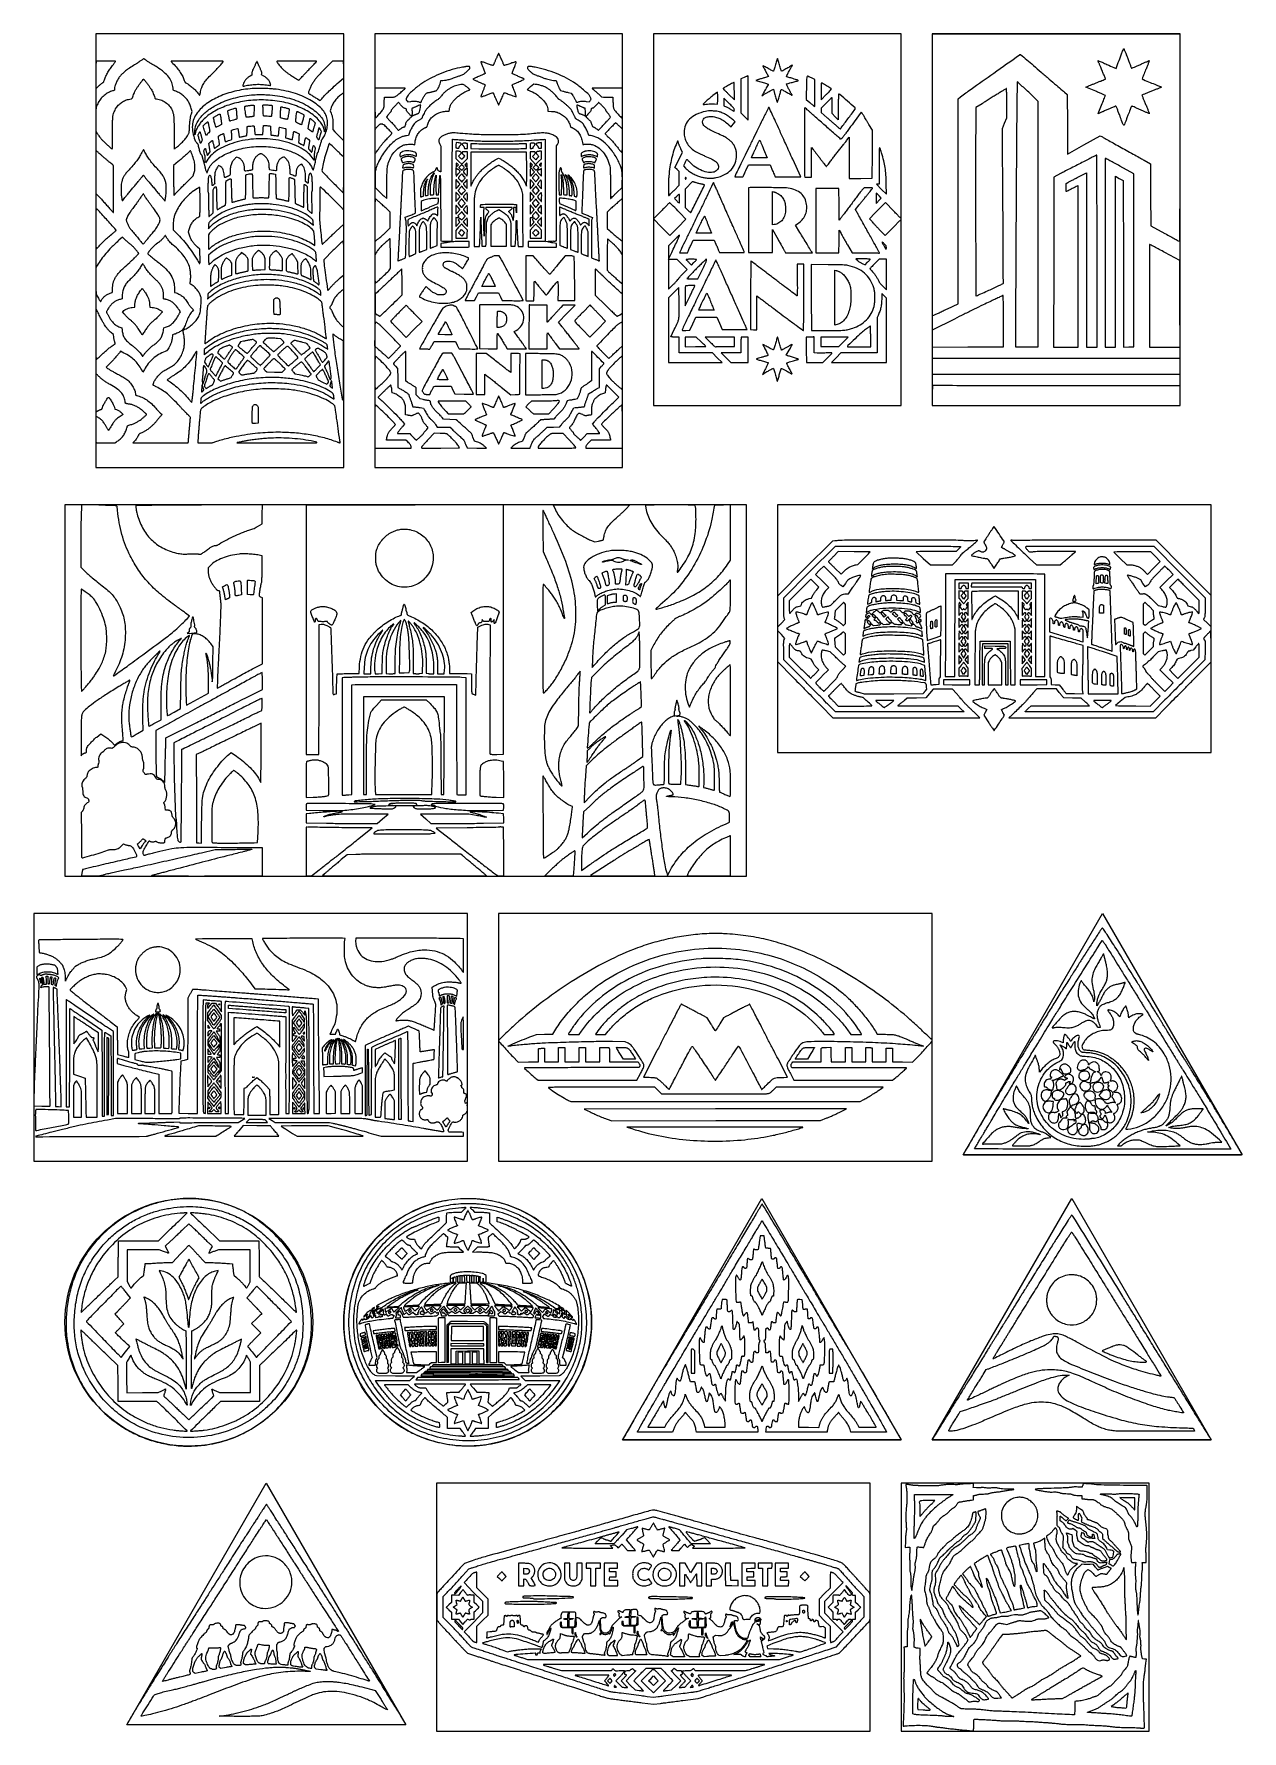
# Model space of a CAD drawing. Header units: millimetres. Extents: x 8 to 202, y 10 to 284.
import ezdxf

# ---------------------------------------------------------------- set-up
doc = ezdxf.new("R2010")
doc.units = ezdxf.units.MM
doc.layers.add('CUT', color=1, linetype='Continuous')
doc.layers.add('ENGRAVE', color=7, linetype='Continuous')

msp = doc.modelspace()

# ---------------------------------------------------------------- linework, layer by layer
at = {"layer": 'CUT'}
for points in [[(17.5, 214), (57.5, 214), (57.5, 284), (17.5, 284)], [(62.5, 214), (102.5, 214), (102.5, 284), (62.5, 284)], [(107.5, 224), (147.5, 224), (147.5, 284), (107.5, 284)], [(152.5, 224), (192.5, 224), (192.5, 284), (152.5, 284)], [(12.5, 148), (122.5, 148), (122.5, 208), (12.5, 208)], [(127.5, 168), (197.5, 168), (197.5, 208), (127.5, 208)], [(7.5, 102), (77.5, 102), (77.5, 142), (7.5, 142)], [(82.5, 102), (152.5, 102), (152.5, 142), (82.5, 142)], [(157.5, 103.03), (180, 142), (202.5, 103.03)], [(102.5, 57.03), (125, 96), (147.5, 57.03)], [(152.5, 57.03), (175, 96), (197.5, 57.03)], [(22.5, 11.03), (45, 50), (67.5, 11.03)], [(72.5, 10), (142.5, 10), (142.5, 50), (72.5, 50)], [(147.5, 10), (187.5, 10), (187.5, 50), (147.5, 50)]]:
    msp.add_lwpolyline(points, close=True, dxfattribs=at)
for centre in [(32.5, 76), (77.5, 76)]:
    msp.add_circle(centre, 20, dxfattribs=at)
at = {"layer": 'ENGRAVE'}
for points in [[(152.5, 261.22), (152.5, 238.47), (152.86, 238.64, 0.004312), (153.09, 238.74, 0.000439), (153.62, 238.99, 0.000549), (154.26, 239.3, 0.000438), (154.94, 239.62), (156.66, 240.44), (156.66, 256.99), (156.66, 273.55), (157.04, 273.83, -0.007678), (158.75, 275.09, -0.001019), (162.41, 277.69, -0.000083), (166.57, 280.62, -0.154713), (166.72, 280.67, -0.176982), (166.78, 280.65, -0.0002), (167.74, 279.83, -0.001803), (168.82, 278.92, -0.001103), (170.08, 277.83, 0.000315), (171.37, 276.72, 0.000432), (172.53, 275.72, 0.000275), (173.51, 274.88, 0.005175), (173.82, 274.62), (174.28, 274.24), (174.3, 269.41), (174.32, 264.59), (176.97, 266.07), (179.61, 267.56), (179.96, 267.37, 0.000333), (180.19, 267.24, 0.000016), (180.99, 266.79, 0.000026), (181.93, 266.27, 0.000019), (182.98, 265.68, -0.000047), (184.08, 265.07, -0.000048), (185.18, 264.46, -0.000046), (186.13, 263.93, -0.0002), (186.69, 263.61), (187.72, 263.03), (187.74, 258.02), (187.76, 253), (190.06, 251.77, 0.000401), (190.95, 251.29, 0.000643), (191.71, 250.89, 0.000104), (192.38, 250.53, 0.038956), (192.43, 250.51, 0.51401), (192.47, 250.53, 0.000029), (192.48, 254.84, 0.000714), (192.5, 260.04, 0.000279), (192.5, 267.22), (192.5, 283.97), (172.5, 283.97), (152.5, 283.97)], [(24.81, 279.73, -0.007331), (24.6, 279.58, -0.00225), (24.28, 279.36, -0.002251), (23.92, 279.12, -0.002464), (23.56, 278.89, 0.00694), (22.73, 278.34, 0.019376), (22.16, 277.92, 0.026152), (21.74, 277.54, 0.027724), (21.37, 277.12, 0.038636), (21.04, 276.65, 0.030492), (20.77, 276.09, 0.031344), (20.57, 275.55, 0.068956), (20.51, 275.11, -0.045196), (20.5, 274.98, -0.155925), (20.46, 274.9, -0.113969), (20.38, 274.85, -0.018966), (20.2, 274.8, 0.066256), (19.51, 274.53, 0.050322), (18.83, 274.06, 0.048495), (18.24, 273.45, 0.05068), (17.79, 272.74, 0.02752), (17.61, 272.33, 0.061221), (17.53, 272, 0.026344), (17.5, 271.52, 0.001759), (17.5, 270.15), (17.5, 268.28), (17.73, 267.91, 0.014554), (17.97, 267.55, 0.016578), (18.22, 267.22, 0.015778), (18.5, 266.9, 0.011136), (18.84, 266.56, 0.010795), (19.16, 266.25, 0.005102), (19.59, 265.87, 0.001982), (20.03, 265.49, 0.090151), (20.14, 265.43, 0.513408), (20.15, 265.44, 0.00024), (20.17, 266.17, 0.002308), (20.18, 267, 0.001257), (20.19, 268.02, -0.001617), (20.2, 270, -0.024694), (20.25, 270.68, -0.059086), (20.35, 271.15, -0.028278), (20.6, 271.72, -0.052764), (20.99, 272.35, -0.058148), (21.5, 272.85, -0.059495), (22.1, 273.22, -0.059902), (22.77, 273.44, 0.005288), (23.2, 273.52, 0.110388), (23.32, 273.58, 0.141228), (23.4, 273.68, 0.010386), (23.51, 274, -0.022458), (23.66, 274.4, -0.018776), (23.86, 274.81, -0.017988), (24.09, 275.23, -0.016437), (24.37, 275.64, -0.005897), (24.65, 276.02, -0.008024), (24.91, 276.36, -0.002903), (25.14, 276.65, -0.224882), (25.2, 276.68, -0.226387), (25.26, 276.65, -0.002025), (25.59, 276.24, -0.007494), (25.9, 275.83, -0.012772), (26.15, 275.47, -0.011231), (26.4, 275.09, -0.017459), (26.6, 274.74, -0.019231), (26.75, 274.41, -0.019061), (26.88, 274.06, 0.004286), (27, 273.71, 0.073151), (27.06, 273.6, 0.161743), (27.13, 273.55, 0.040664), (27.28, 273.52, -0.064658), (28.13, 273.29, -0.066625), (28.88, 272.85, -0.068122), (29.47, 272.25, -0.073073), (29.87, 271.52, -0.032458), (30, 271.05, -0.036213), (30.07, 270.59, -0.014834), (30.1, 269.86, -0.001288), (30.12, 268.03, 0.000924), (30.13, 267.03, 0.001542), (30.15, 266.19, 0.000096), (30.16, 265.43, 0.414041), (30.17, 265.42, 0.163704), (30.19, 265.43, 0.001034), (30.32, 265.54, 0.004033), (30.48, 265.66, 0.002544), (30.65, 265.81, 0.01771), (31.31, 266.4, 0.023775), (31.86, 266.98, 0.026792), (32.28, 267.53, 0.061289), (32.51, 267.98, 0.038552), (32.55, 268.13, 0.024341), (32.58, 268.32, 0.014962), (32.6, 268.57, 0.003711), (32.62, 269, -0.011476), (32.65, 269.6, -0.016372), (32.71, 270.14, -0.01772), (32.79, 270.63, -0.018115), (32.91, 271.12), (33.02, 271.48), (32.94, 271.81, 0.037436), (32.72, 272.5, 0.043707), (32.41, 273.11, 0.044382), (32, 273.65, 0.040788), (31.49, 274.12, 0.026928), (31.22, 274.32, 0.015893), (30.87, 274.52, 0.015753), (30.52, 274.7, 0.040309), (30.26, 274.8, -0.028225), (30.09, 274.86, -0.152016), (30.02, 274.92, -0.114268), (29.98, 275.02, -0.012904), (29.96, 275.27, 0.076756), (29.75, 276.18, 0.069533), (29.27, 277.02, 0.05807), (28.49, 277.82, 0.032745), (27.39, 278.61, -0.001127), (26.65, 279.06, -0.00312), (26.13, 279.39, -0.004068), (25.76, 279.63, -0.015999), (25.54, 279.79, 0.001707), (25.44, 279.86, 0.002205), (25.36, 279.92, 0.00167), (25.29, 279.97, 0.019491), (25.26, 279.99, 0.267949), (25.22, 280, 0.008848), (25.11, 279.93, 0.014701), (24.97, 279.84, 0.009441)], [(17.57, 279.56, 0.245009), (17.53, 279.49, 0.012236), (17.51, 279.2, 0.007675), (17.5, 278.69, 0.00066), (17.5, 277.37, 0.001172), (17.5, 276.54, 0.001955), (17.51, 275.85, 0.000154), (17.52, 275.22, 0.410375), (17.53, 275.21, 0.181828), (17.54, 275.22, 0.001915), (17.65, 275.31, 0.005785), (17.76, 275.42, 0.003691), (17.89, 275.54, -0.009262), (18.04, 275.68, -0.007311), (18.21, 275.82, -0.0074), (18.37, 275.95, -0.018145), (18.49, 276.04, 0.017666), (18.65, 276.16, 0.07406), (18.73, 276.24, 0.059302), (18.79, 276.35, 0.008749), (18.88, 276.6, -0.025797), (19.12, 277.2, -0.021658), (19.45, 277.82, -0.020198), (19.84, 278.44, -0.016215), (20.32, 279.08, 0.003524), (20.46, 279.26, 0.005474), (20.57, 279.41, 0.001904), (20.67, 279.55, 0.158245), (20.68, 279.57, 0.414758), (20.64, 279.61, 0.000328), (19.16, 279.61, 0.000649), (17.71, 279.6, 0.131155)], [(29.66, 279.58, 0.373831), (29.66, 279.56, 0.00724), (29.73, 279.47, 0.013636), (29.82, 279.36, 0.008246), (29.94, 279.23, -0.017843), (30.59, 278.5, -0.025657), (31.12, 277.79, -0.029039), (31.51, 277.12, -0.040443), (31.77, 276.48, 0.01166), (31.83, 276.31, 0.056678), (31.88, 276.22, 0.086546), (31.93, 276.16, 0.050084), (32.02, 276.11, -0.045454), (32.46, 275.85, -0.02064), (32.99, 275.43, -0.020295), (33.52, 274.95, -0.02695), (33.95, 274.46, 0.00405), (34.05, 274.34, 0.006044), (34.14, 274.24, 0.002821), (34.22, 274.15, 0.118582), (34.24, 274.13, 0.358306), (34.27, 274.14, 0.064348), (34.29, 274.2, 0.026011), (34.32, 274.3, 0.003728), (34.36, 274.52, -0.037679), (34.58, 275.34, -0.052712), (34.91, 276.02, -0.044587), (35.41, 276.7, -0.018849), (36.2, 277.51, 0.007654), (36.94, 278.25, 0.012572), (37.54, 278.89, 0.006344), (38.01, 279.44, 0.323675), (38.02, 279.57, 0.25962), (37.96, 279.6, 0.000033), (33.85, 279.61, 0.00004), (29.74, 279.61, 0.199142)], [(43.38, 279.39, 0.006334), (43.34, 279.31, 0.008919), (43.31, 279.25, 0.005752), (43.28, 279.19, 0.111982), (43.27, 279.17, -0.106164), (43.27, 279.15, -0.000633), (43.19, 278.97, -0.002602), (43.09, 278.75, -0.001649), (42.97, 278.51, 0.003987), (42.8, 278.13, 0.02596), (42.72, 277.93, 0.047541), (42.68, 277.78, 0.037119), (42.67, 277.62), (42.68, 277.36), (42.38, 277.2, 0.048), (42, 276.93, 0.045938), (41.67, 276.59, 0.047587), (41.41, 276.22, 0.062252), (41.26, 275.83, 0.032156), (41.23, 275.66, 0.25952), (41.26, 275.59, 0.211448), (41.34, 275.56, 0.021948), (41.54, 275.61, -0.026945), (42.44, 275.78, -0.026637), (43.36, 275.86, -0.026183), (44.3, 275.85, -0.024117), (45.26, 275.73, 0.007258), (45.57, 275.68, 0.121192), (45.67, 275.69, 0.318584), (45.71, 275.75, 0.053503), (45.69, 275.89, 0.070991), (45.56, 276.24, 0.04777), (45.32, 276.6, 0.044773), (44.99, 276.93, 0.043282), (44.6, 277.19), (44.25, 277.4), (44.27, 277.63, 0.030169), (44.27, 277.78, 0.055688), (44.25, 277.9, 0.03767), (44.2, 278.03, 0.007522), (44.09, 278.27, -0.006247), (44, 278.45, -0.003624), (43.9, 278.67, -0.003621), (43.8, 278.89, -0.006088), (43.73, 279.08, 0.003896), (43.66, 279.25, 0.005607), (43.6, 279.39, 0.003107), (43.55, 279.51, 0.085358), (43.53, 279.54, 0.37148), (43.51, 279.54, 0.046841), (43.47, 279.51, 0.037036), (43.43, 279.46, 0.020957)], [(46.73, 279.56, 0.283981), (46.73, 279.5, 0.008929), (46.88, 279.25, 0.016297), (47.08, 278.98, 0.015213), (47.29, 278.72, 0.019331), (47.56, 278.43, 0.013871), (47.89, 278.12, 0.013677), (48.24, 277.83, 0.016585), (48.59, 277.57, 0.008899), (49.02, 277.29, 0.004167), (49.58, 276.94, 0.000944), (50.18, 276.57, 0.137348), (50.26, 276.55, 0.165057), (50.28, 276.56, 0.013726), (50.33, 276.6, 0.017155), (50.4, 276.66, 0.012377), (50.46, 276.73, -0.001004), (50.94, 277.24, -0.001886), (51.32, 277.66, -0.001817), (51.72, 278.08, -0.000859), (52.24, 278.62, 0.002222), (52.57, 278.97, 0.003571), (52.85, 279.27, 0.000738), (53.1, 279.53, 0.187032), (53.11, 279.56, 0.414085), (53.06, 279.61, 0.000099), (49.93, 279.61, 0.000116), (46.8, 279.61, 0.259821)], [(54.6, 278.51, 0.003383), (53.82, 277.71, 0.011685), (53.32, 277.18, 0.016893), (52.96, 276.74, 0.016858), (52.63, 276.28, 0.02131), (52.32, 275.79, 0.019944), (52.06, 275.26, 0.019138), (51.86, 274.77, 0.08744), (51.81, 274.48, 0.190178), (51.83, 274.42, 0.045915), (51.92, 274.35, 0.025183), (52.06, 274.25, 0.004993), (52.34, 274.09, -0.004987), (52.58, 273.95, -0.003404), (52.84, 273.79, -0.00343), (53.09, 273.63, -0.00691), (53.29, 273.51), (53.7, 273.23), (53.81, 273.35, -0.01142), (54.37, 274, -0.010989), (54.98, 274.62, -0.008829), (55.72, 275.32, -0.003892), (56.72, 276.23), (57.5, 276.93), (57.5, 278.22, 0.001972), (57.5, 278.84, 0.007418), (57.49, 279.23, 0.005395), (57.48, 279.5, 0.183586), (57.45, 279.56, 0.174537), (57.4, 279.58, 0.009619), (57.21, 279.59, 0.010669), (56.95, 279.6, 0.003266), (56.55, 279.61), (55.7, 279.61)], [(82.39, 280.66, -0.001539), (82.34, 280.56, -0.000399), (82.27, 280.39, -0.000406), (82.19, 280.2, -0.000414), (82.1, 280.01, 0.002168), (82.02, 279.82, 0.001608), (81.92, 279.6, 0.001625), (81.83, 279.39, 0.003668), (81.77, 279.23, -0.008934), (81.71, 279.1, -0.013977), (81.66, 278.99, -0.008038), (81.62, 278.91, -0.271379), (81.6, 278.9, -0.081848), (81.57, 278.9, -0.00049), (81.32, 278.98, -0.002027), (81.04, 279.08, -0.001287), (80.72, 279.19, 0.004629), (80.21, 279.37, 0.018456), (79.89, 279.46, 0.024515), (79.69, 279.5, 0.458096), (79.65, 279.46, 0.090067), (79.65, 279.44, 0.000313), (79.75, 279.18, 0.001681), (79.86, 278.89, 0.001052), (79.99, 278.55, -0.001497), (80.12, 278.21, -0.002348), (80.23, 277.92, -0.000607), (80.33, 277.67, -0.088649), (80.33, 277.63, -0.276775), (80.32, 277.61, -0.003727), (80.17, 277.53, -0.009309), (79.99, 277.44, -0.005831), (79.77, 277.35, 0.001501), (79.53, 277.24, 0.001048), (79.25, 277.11, 0.001057), (78.99, 276.99, 0.002196), (78.78, 276.9), (78.35, 276.69), (78.76, 276.5, 0.004308), (78.96, 276.41, 0.001927), (79.22, 276.29, 0.001907), (79.5, 276.17, 0.002588), (79.75, 276.06, -0.006188), (79.97, 275.97, -0.009843), (80.16, 275.88, -0.004165), (80.32, 275.8, -0.273424), (80.33, 275.77, -0.092786), (80.33, 275.74, -0.001462), (80.26, 275.56, -0.003814), (80.18, 275.35, -0.002511), (80.09, 275.11, 0.004011), (79.9, 274.63, 0.007394), (79.76, 274.23, 0.002553), (79.65, 273.9, 0.283814), (79.66, 273.86, 0.285127), (79.69, 273.85, 0.000772), (80.12, 273.99, 0.004296), (80.6, 274.16, 0.002911), (81.14, 274.36, -0.003314), (81.48, 274.49, -0.070909), (81.58, 274.51, -0.264869), (81.64, 274.48, -0.087806), (81.68, 274.39, 0.042969), (81.78, 274.11, 0.003225), (82.11, 273.36, 0.000752), (82.49, 272.55, 0.522397), (82.53, 272.54, 0.091639), (82.58, 272.63, 0.000603), (82.93, 273.41, 0.001222), (83.26, 274.17, 0.040936), (83.32, 274.35, -0.089765), (83.37, 274.45, -0.246317), (83.43, 274.49, -0.082546), (83.55, 274.47, -0.005845), (83.88, 274.36, 0.002843), (84.58, 274.1, 0.011405), (85.02, 273.96, 0.009967), (85.31, 273.87, 0.491096), (85.35, 273.91, 0.084725), (85.33, 274.01, 0.001572), (85.16, 274.51, 0.00439), (84.97, 275.01, 0.007572), (84.81, 275.43, -0.008956), (84.75, 275.56, -0.013984), (84.71, 275.67, -0.008075), (84.69, 275.77, -0.268246), (84.69, 275.79, -0.090757), (84.72, 275.81, -0.000443), (84.99, 275.93, -0.002018), (85.3, 276.07, -0.001274), (85.66, 276.23, 0.003334), (86.02, 276.39, 0.005294), (86.33, 276.54, 0.001507), (86.59, 276.66, 0.20136), (86.61, 276.69, 0.326562), (86.61, 276.71, 0.020787), (86.54, 276.76, 0.02407), (86.45, 276.81, 0.014934), (86.34, 276.86, -0.00496), (86.19, 276.92, -0.001297), (85.95, 277.03, -0.001317), (85.67, 277.15, -0.001348), (85.4, 277.27, 0.000542), (85.14, 277.39, 0.000831), (84.92, 277.49, 0.00027), (84.72, 277.58, 0.023692), (84.7, 277.59, -0.411951), (84.69, 277.61, -0.002198), (84.76, 277.84, -0.007412), (84.86, 278.11, -0.004435), (84.98, 278.42, 0.001709), (85.24, 279.1, 0.025521), (85.32, 279.34, 0.119862), (85.32, 279.45, 0.353281), (85.27, 279.49, 0.073534), (85.2, 279.48, 0.00239), (84.95, 279.4, 0.004542), (84.65, 279.31, 0.003136), (84.32, 279.19, -0.003544), (83.98, 279.08, -0.005524), (83.7, 278.99, -0.001874), (83.45, 278.91, -0.165618), (83.41, 278.91, -0.166015), (83.39, 278.94, -0.01456), (83.34, 279.01, -0.017841), (83.3, 279.1, -0.012925), (83.26, 279.2, 0.009918), (83.08, 279.65, 0.004682), (82.82, 280.23, 0.00069), (82.55, 280.83, 0.294221), (82.51, 280.86, 0.239438), (82.49, 280.85, 0.018546), (82.46, 280.8, 0.022154), (82.42, 280.74, 0.014936)], [(127.19, 279.05, -0.003202), (127.07, 278.65, -0.005053), (126.97, 278.31, -0.001489), (126.88, 278.02, -0.179906), (126.86, 277.99, -0.257818), (126.82, 277.99, -0.002568), (126.59, 278.1, -0.007536), (126.31, 278.25, -0.004718), (126, 278.42, 0.003136), (125.68, 278.6, 0.005154), (125.41, 278.74, 0.001106), (125.18, 278.86, 0.326629), (125.16, 278.86, 0.322064), (125.15, 278.84, 0.001028), (125.28, 278.59, 0.004956), (125.42, 278.31, 0.003016), (125.6, 277.98), (126.06, 277.13), (125.44, 276.94, 0.000839), (125.18, 276.86, 0.000656), (124.89, 276.77, 0.000663), (124.62, 276.69, 0.001624), (124.43, 276.62), (124.03, 276.49), (125.02, 276.21, -0.004805), (125.4, 276.1, -0.007828), (125.72, 276, -0.002532), (125.99, 275.91, -0.31945), (126.01, 275.88, -0.122792), (125.99, 275.81, -0.000578), (125.61, 275.11, -0.002459), (125.27, 274.47, -0.018365), (125.09, 274.17), (125, 274.03), (125.2, 274.15, -0.003475), (125.58, 274.38, -0.003133), (125.98, 274.61, -0.003122), (126.33, 274.82, -0.010269), (126.57, 274.94), (126.85, 275.08), (127.04, 274.41, 0.001816), (127.25, 273.65, 0.010312), (127.37, 273.25, 0.012059), (127.46, 273.01, 0.554147), (127.5, 273, 0.111186), (127.52, 273.05, 0.001525), (127.61, 273.32, 0.004215), (127.71, 273.65, 0.00275), (127.82, 274.03, -0.001187), (127.93, 274.41, -0.001895), (128.02, 274.73, -0.000364), (128.1, 275.01, -0.098879), (128.11, 275.03, -0.357753), (128.18, 275.04, -0.0029), (128.69, 274.77, -0.00933), (129.24, 274.46, -0.008358), (129.8, 274.12, 0.090581), (129.86, 274.09, 0.568865), (129.88, 274.11, 0.052877), (129.84, 274.2, 0.002945), (129.69, 274.46, -0.005996), (129.44, 274.91, -0.004942), (129.19, 275.4, -0.000766), (128.94, 275.89, -0.333441), (128.95, 275.93, -0.121626), (128.96, 275.93, -0.000297), (129.23, 276.01, -0.001877), (129.53, 276.09, -0.001165), (129.88, 276.18, 0.002284), (130.23, 276.27, 0.003325), (130.55, 276.36, 0.001668), (130.81, 276.44, 0.056811), (130.87, 276.46, 0.622801), (130.87, 276.49, 0.011788), (130.68, 276.57, 0.012906), (130.4, 276.66, 0.004911), (130.01, 276.78, -0.002042), (129.65, 276.89, -0.003032), (129.33, 276.99, -0.001343), (129.06, 277.07, -0.060824), (129.01, 277.1, -0.380476), (128.98, 277.17, -0.003711), (129.24, 277.7, -0.01108), (129.52, 278.25, -0.012755), (129.82, 278.77), (129.94, 278.97), (129.79, 278.88, -0.014768), (129.48, 278.68, -0.002712), (128.87, 278.34, -0.000285), (128.19, 277.97, -0.359633), (128.17, 277.97, -0.098944), (128.16, 277.99, -0.000234), (128.07, 278.28, -0.001513), (127.96, 278.61, -0.000939), (127.85, 279, 0.002372), (127.73, 279.39, 0.003678), (127.63, 279.72, 0.001166), (127.53, 280.01, 0.112813), (127.51, 280.05, 0.562364), (127.49, 280.04, 0.002659), (127.4, 279.77, 0.007554), (127.3, 279.45, 0.004347)], [(184.05, 280.02, 0.00333), (184.27, 279.42, 0.00544), (184.47, 278.92, 0.001266), (184.65, 278.49, 0.302118), (184.69, 278.47, 0.101444), (184.73, 278.48, 0.000618), (185.14, 278.65, 0.00252), (185.59, 278.85, 0.001599), (186.13, 279.09, -0.002074), (186.66, 279.32, -0.003415), (187.11, 279.52, -0.000502), (187.5, 279.69, -0.305172), (187.53, 279.68, -0.29859), (187.53, 279.66, -0.000454), (187.37, 279.24, -0.003231), (187.17, 278.76, -0.001963), (186.94, 278.2, 0.002152), (186.6, 277.37, 0.01777), (186.45, 276.99, 0.037353), (186.4, 276.77, 0.323249), (186.44, 276.69, 0.024915), (186.57, 276.62, 0.000191), (187.65, 276.18, 0.000798), (188.66, 275.77, 0.002456), (189.34, 275.5), (189.51, 275.43), (189.34, 275.34, -0.021866), (189.22, 275.28, -0.001037), (188.8, 275.11, -0.001702), (188.31, 274.91, -0.001223), (187.76, 274.69, 0.000283), (187.22, 274.47, 0.000466), (186.76, 274.28, 0.000029), (186.35, 274.12, 0.075569), (186.34, 274.11, 0.32818), (186.33, 274.1, 0.000086), (186.51, 273.67, 0.001429), (186.7, 273.19, 0.00086), (186.94, 272.63, -0.001692), (187.17, 272.06, -0.00279), (187.36, 271.58, -0.00034), (187.53, 271.15, -0.298231), (187.53, 271.13, -0.306541), (187.51, 271.13, -0.000436), (187.13, 271.29, -0.003185), (186.71, 271.47, -0.001932), (186.21, 271.7, 0.001817), (185.71, 271.92, 0.002598), (185.26, 272.12, 0.001417), (184.88, 272.29, 0.039363), (184.78, 272.32, 0.281761), (184.67, 272.29, 0.066826), (184.57, 272.13, 0.022235), (184.42, 271.78, 0.001949), (184.09, 270.89, -0.001136), (183.87, 270.32, -0.001612), (183.68, 269.81, -0.000902), (183.52, 269.38, -0.023444), (183.46, 269.27, -0.527308), (183.4, 269.26, -0.076731), (183.3, 269.4, -0.018604), (183.15, 269.77, -0.001743), (182.81, 270.7, 0.003338), (182.58, 271.32, 0.005297), (182.37, 271.84, 0.001519), (182.19, 272.28, 0.199188), (182.15, 272.33, 0.194714), (182.09, 272.33, 0.001824), (181.69, 272.17, 0.005779), (181.22, 271.97, 0.003665), (180.68, 271.74, -0.000559), (180.15, 271.5, -0.000913), (179.69, 271.3, -0.000082), (179.29, 271.12, -0.103964), (179.27, 271.11, -0.531188), (179.26, 271.12, -0.000047), (179.71, 272.24, -0.001232), (180.12, 273.26, -0.002728), (180.45, 274.04, 0.402687), (180.43, 274.08, 0.001946), (180, 274.28, 0.006975), (179.49, 274.5, 0.004184), (178.88, 274.75), (177.28, 275.4), (177.64, 275.56, -0.004733), (177.85, 275.65, -0.000802), (178.26, 275.82, -0.000876), (178.73, 276.01, -0.000779), (179.22, 276.21, 0.000328), (179.69, 276.4, 0.000535), (180.09, 276.56, 0.000052), (180.44, 276.71, 0.05467), (180.46, 276.71, 0.346052), (180.46, 276.73, 0.000623), (180.38, 276.94, 0.003892), (180.28, 277.19, 0.002354), (180.16, 277.48, -0.000675), (180.02, 277.8, -0.000519), (179.88, 278.16, -0.000524), (179.74, 278.49, -0.00125), (179.64, 278.73, 0.003475), (179.55, 278.94, 0.003424), (179.47, 279.15, 0.003365), (179.38, 279.33, 0.01309), (179.33, 279.44, -0.017448), (179.29, 279.53, -0.026084), (179.27, 279.6, -0.02399), (179.25, 279.66, -0.253374), (179.26, 279.68, -0.306979), (179.3, 279.69, -0.000756), (179.92, 279.42, -0.003527), (180.7, 279.07, -0.001257), (181.82, 278.57), (182.17, 278.41), (182.53, 279.38, -0.000749), (183, 280.63, -0.005617), (183.23, 281.22, -0.004104), (183.38, 281.58, -0.46033), (183.42, 281.6, -0.161002), (183.45, 281.57, -0.00058), (183.62, 281.12, -0.002976), (183.82, 280.62, -0.001854)], [(77.28, 278.74, -0.006851), (77.23, 278.73, -0.000316), (77.07, 278.7, -0.000525), (76.88, 278.66, -0.000376), (76.66, 278.62, 0.025692), (75, 278.24, 0.024094), (73.34, 277.67, 0.02404), (71.75, 276.95, 0.025275), (70.25, 276.09, 0.019405), (69.61, 275.64, 0.012624), (68.91, 275.08, 0.012176), (68.28, 274.52, 0.041093), (67.91, 274.11, 0.020231), (67.67, 273.77, 0.092805), (67.58, 273.55, 0.157319), (67.6, 273.37, 0.095816), (67.72, 273.2), (67.87, 273.05), (68.31, 273.11, -0.020551), (68.69, 273.14, -0.024139), (69.05, 273.14, -0.026421), (69.36, 273.1, -0.048363), (69.62, 273.04, 0.001443), (69.7, 273.01, 0.001514), (69.78, 272.98, 0.00145), (69.85, 272.95, 0.006767), (69.9, 272.94, 0.203127), (69.94, 272.94, 0.114162), (69.98, 272.98, 0.054296), (70.02, 273.05, 0.012417), (70.07, 273.18, -0.034591), (70.26, 273.59, -0.025048), (70.52, 274.02, -0.020331), (70.79, 274.39, -0.176383), (70.96, 274.49, -0.00182), (71.01, 274.51, -0.000244), (71.14, 274.53, -0.000282), (71.28, 274.56, -0.000237), (71.43, 274.58, 0.008508), (71.6, 274.62, 0.006187), (71.78, 274.66, 0.006253), (71.95, 274.71, 0.013623), (72.08, 274.75, -0.006948), (72.19, 274.78, -0.008504), (72.29, 274.81, -0.00728), (72.38, 274.83, -0.058569), (72.42, 274.84, 0.25539), (72.55, 274.91, 0.020256), (72.77, 275.29, 0.026741), (72.98, 275.72, 0.034806), (73.11, 276.15), (73.2, 276.48), (73.49, 276.5, 0.006884), (74.01, 276.56, 0.019106), (74.36, 276.62, 0.023889), (74.67, 276.69, 0.017587), (75, 276.81, -0.002309), (75.23, 276.89, -0.001078), (75.52, 277, -0.001068), (75.84, 277.12, -0.001494), (76.11, 277.22, 0.009721), (76.6, 277.4, 0.041019), (76.87, 277.53, 0.042957), (77.12, 277.71, 0.011356), (77.47, 278.04, 0.004153), (77.73, 278.29, 0.050687), (77.82, 278.39, 0.123817), (77.85, 278.48, 0.068053), (77.84, 278.59), (77.81, 278.76), (77.58, 278.76, 0.005041), (77.49, 278.75, 0.005689), (77.39, 278.75, 0.005228), (77.32, 278.74, 0.030724)], [(87.22, 278.71, 0.094783), (87.17, 278.57, 0.126958), (87.19, 278.43, 0.080228), (87.29, 278.28, 0.020988), (87.48, 278.07, 0.013722), (87.8, 277.77, 0.032404), (88.06, 277.58, 0.038618), (88.31, 277.44, 0.029162), (88.6, 277.32, -0.005686), (88.79, 277.26, -0.002132), (89.05, 277.16, -0.002112), (89.33, 277.06, -0.002563), (89.6, 276.96, 0.011987), (90.05, 276.79, 0.01927), (90.45, 276.68, 0.018576), (90.86, 276.59, 0.010185), (91.37, 276.51), (91.8, 276.46), (91.95, 276.01, 0.014727), (92.02, 275.82, 0.009823), (92.11, 275.6, 0.009894), (92.2, 275.39, 0.019069), (92.29, 275.23), (92.49, 274.89), (92.87, 274.77, 0.009233), (93.06, 274.71, 0.004772), (93.28, 274.65, 0.004741), (93.52, 274.6, 0.007168), (93.73, 274.55), (94.19, 274.46), (94.46, 274.07, -0.012151), (94.58, 273.89, -0.00812), (94.7, 273.68, -0.008178), (94.82, 273.48, -0.015889), (94.9, 273.31, 0.01144), (95.02, 273.06, 0.148778), (95.09, 272.98, 0.196253), (95.18, 272.97, 0.022522), (95.38, 273.04, -0.045729), (95.63, 273.11, -0.030101), (95.92, 273.14, -0.025923), (96.26, 273.14, -0.016845), (96.65, 273.11), (97.14, 273.05), (97.29, 273.22, 0.060379), (97.39, 273.35, 0.125519), (97.42, 273.48, 0.092279), (97.39, 273.63, 0.023132), (97.29, 273.86, 0.083476), (97.04, 274.21, 0.01124), (96.38, 274.83, 0.01388), (95.63, 275.46, 0.021324), (94.95, 275.97, 0.027751), (93.47, 276.85, 0.024252), (91.83, 277.6, 0.024017), (90.11, 278.2, 0.025729), (88.38, 278.62, 0.004691), (87.82, 278.72, 0.022916), (87.49, 278.76, 0.038501), (87.3, 278.76, 0.2555)], [(122.16, 276.97), (121.61, 276.73), (121.59, 274), (121.58, 271.27), (122.18, 270.67), (122.79, 270.07), (122.79, 273.64, 0.001129), (122.78, 275.01, 0.001884), (122.77, 276.17, 0.000143), (122.76, 277.2, 0.413713), (122.74, 277.22, 0.094718), (122.71, 277.21, 0.001617), (122.55, 277.15, 0.004064), (122.37, 277.07, 0.002686)], [(132.19, 275.83, 0.000888), (132.18, 275.26, 0.000929), (132.17, 274.7, 0.000891), (132.16, 274.22, 0.004119), (132.16, 273.94), (132.16, 273.43), (132.73, 272.93, 0.001834), (132.96, 272.74, 0.002362), (133.17, 272.56, 0.001801), (133.34, 272.41, 0.020597), (133.42, 272.35), (133.53, 272.27), (133.53, 274.46), (133.53, 276.65), (133, 276.9, 0.009765), (132.42, 277.16, 0.343001), (132.29, 277.12, 0.154319), (132.23, 276.95, 0.002097)], [(42.73, 275.17, 0.037943), (39.91, 274.74, 0.046944), (37.39, 273.89, 0.052319), (35.32, 272.7, 0.078452), (33.84, 271.24, 0.067257), (33.31, 270.27, 0.071032), (33.07, 269.21, 0.06698), (33.14, 268.08, 0.050711), (33.49, 266.88, 0.014797), (33.61, 266.61, 0.038842), (33.72, 266.43, 0.165015), (33.78, 266.38, 0.508785), (33.82, 266.41, -0.488256), (33.84, 266.43, -0.241814), (33.87, 266.4, -0.025566), (33.94, 266.21, -0.006214), (34.03, 265.88, 0.003957), (34.19, 265.26, 0.017421), (34.3, 264.9, 0.029024), (34.39, 264.67, 0.092574), (34.49, 264.54, -0.049981), (34.55, 264.47, -0.053701), (34.6, 264.39, -0.039891), (34.64, 264.28, -0.014106), (34.67, 264.12, 0.012096), (34.7, 263.98, 0.006816), (34.75, 263.81, 0.006799), (34.79, 263.64, 0.011058), (34.84, 263.5, -0.013299), (34.89, 263.35, -0.006367), (34.94, 263.15, -0.006307), (34.99, 262.95, -0.008946), (35.03, 262.77, 0.016311), (35.15, 262.28, 0.023954), (35.28, 261.87, 0.03652), (35.4, 261.61, 0.662199), (35.46, 261.62, -0.031967), (35.69, 262.2, -0.043901), (35.96, 262.7, -0.043524), (36.33, 263.14, -0.030674), (36.8, 263.57, -0.066907), (38.81, 264.76, -0.050129), (41.26, 265.54, -0.047423), (43.97, 265.84, -0.045457), (46.72, 265.63, -0.040114), (48.68, 265.13, -0.050612), (50.38, 264.36, -0.058069), (51.68, 263.38, -0.106337), (52.42, 262.3, 0.011001), (52.46, 262.2, 0.015726), (52.5, 262.12, 0.011577), (52.53, 262.06, 0.179338), (52.55, 262.04, 0.41816), (52.62, 262.07, 0.006675), (52.74, 262.49, 0.015417), (52.85, 262.93, 0.024418), (52.92, 263.31, -0.011462), (52.95, 263.51, -0.008346), (52.99, 263.73, -0.008439), (53.04, 263.94, -0.018297), (53.08, 264.1, 0.007561), (53.12, 264.24, 0.006558), (53.16, 264.39, 0.006612), (53.2, 264.52, 0.01917), (53.21, 264.61, -0.036653), (53.23, 264.7, -0.027501), (53.27, 264.78, -0.027939), (53.31, 264.86, -0.045633), (53.35, 264.93, 0.09887), (53.44, 265.1, 0.003459), (53.66, 265.81, 0.004504), (53.87, 266.52, 0.067421), (53.9, 266.77, -0.116226), (53.91, 266.81, -0.017056), (53.95, 266.88, -0.018491), (54, 266.96, -0.01493), (54.07, 267.04, 0.063886), (54.47, 267.73, 0.043426), (54.77, 268.58, 0.043686), (54.9, 269.47, 0.068703), (54.85, 270.24, 0.143048), (53.96, 271.89, 0.070235), (52.04, 273.36, 0.058153), (49.36, 274.48, 0.042708), (46.19, 275.11, 0.018017), (45.51, 275.16, 0.005141), (44.46, 275.19, 0.005115), (43.4, 275.2, 0.018501)], [(45.6, 274.17, -0.045228), (48.73, 273.61, -0.057729), (51.45, 272.52, -0.068195), (53.45, 271.05, -0.138368), (54.42, 269.38, -0.041087), (54.46, 269.15, -0.015978), (54.48, 268.83, -0.015786), (54.48, 268.51, -0.046311), (54.45, 268.29, -0.009179), (54.43, 268.21, -0.612798), (54.42, 268.21, -0.129199), (54.41, 268.23, -0.00226), (54.39, 268.36, 0.0401), (54.3, 268.71, 0.029326), (54.16, 269.07, 0.028044), (53.96, 269.44, 0.027783), (53.73, 269.78, 0.085753), (52.14, 271.23, 0.053275), (49.87, 272.37, 0.048024), (47.14, 273.1, 0.040912), (44.17, 273.34, 0.038505), (41.48, 273.14, 0.042382), (38.93, 272.52, 0.045567), (36.71, 271.55, 0.065242), (34.97, 270.28, 0.024928), (34.46, 269.73, 0.033135), (34.06, 269.19, 0.035945), (33.76, 268.64, 0.040649), (33.55, 268.07), (33.45, 267.7), (33.45, 268.1, -0.102438), (33.71, 269.39, -0.076028), (34.47, 270.64, -0.063201), (35.73, 271.78, -0.040374), (37.44, 272.79, -0.0286), (38.67, 273.3, -0.022354), (40.05, 273.71, -0.02177), (41.51, 274.01, -0.022892), (42.96, 274.18, -0.015022), (43.46, 274.2, -0.003487), (44.29, 274.2, -0.003391), (45.13, 274.19, -0.016611)], [(57.12, 274.24, 0.038707), (56.56, 273.78, 0.042532), (56.1, 273.26, 0.041316), (55.72, 272.65, 0.033041), (55.41, 271.93), (55.29, 271.59), (55.45, 271.22, -0.022472), (55.61, 270.79, -0.036205), (55.7, 270.42, -0.030315), (55.75, 269.99, -0.011038), (55.76, 269.38), (55.76, 268.58), (56.08, 268.2, 0.014683), (56.49, 267.76, 0.012498), (56.93, 267.32, 0.004784), (57.37, 266.92, 0.334027), (57.46, 266.91, 0.259698), (57.5, 266.98, 0.000059), (57.5, 270.7, 0.00005), (57.5, 274.42, 0.414343), (57.46, 274.46, 0.137123), (57.44, 274.45, 0.003686), (57.35, 274.4, 0.007416), (57.24, 274.33, 0.004981)], [(62.53, 275.21, 0.139577), (62.52, 275.17, 0.000198), (62.52, 274.48, 0.001622), (62.52, 273.69, 0.000997), (62.53, 272.77, 0.000533), (62.55, 271.23, 0.008568), (62.57, 270.71, 0.022576), (62.59, 270.46, 0.560246), (62.64, 270.43, 0.059074), (62.85, 270.62, 0.005288), (63.3, 271.14, 0.005503), (63.74, 271.67, 0.054849), (63.9, 271.92, 0.033411), (63.97, 272.09, 0.04857), (64.01, 272.24, 0.024554), (64.03, 272.47, 0.002976), (64.04, 272.97), (64.06, 273.78), (64.89, 273.8, 0.002603), (65.4, 273.81, 0.024419), (65.62, 273.83, 0.054875), (65.77, 273.86, 0.048767), (65.91, 273.93, 0.039311), (66.11, 274.07, 0.002294), (66.7, 274.57, 0.001366), (67.31, 275.09, 0.076419), (67.4, 275.21, 0.580631), (67.39, 275.23, 0.000578), (66.77, 275.24, 0.003139), (66.01, 275.25, 0.001319), (64.99, 275.25, 0.001498), (64.04, 275.25, 0.002609), (63.25, 275.24, 0.000333), (62.56, 275.23, 0.255198)], [(76.21, 275.79, 0.028402), (75.75, 275.7, 0.030506), (75.32, 275.55, 0.029288), (74.89, 275.35, 0.022587), (74.45, 275.09, 0.022244), (74.07, 274.81, 0.020772), (73.71, 274.5, 0.021723), (73.4, 274.17, 0.037618), (73.17, 273.88, -0.024305), (73.06, 273.72, -0.040699), (72.96, 273.61, -0.034793), (72.82, 273.5, -0.013041), (72.62, 273.37, 0.028405), (72.09, 273.01, 0.02081), (71.54, 272.54, 0.021152), (71.05, 272.06, 0.041716), (70.72, 271.63, 0.019082), (70.55, 271.35, 0.010585), (70.37, 271, 0.009599), (70.21, 270.66, 0.044001), (70.14, 270.45, -0.099492), (70.11, 270.38, -0.059739), (70.04, 270.31, -0.037881), (69.94, 270.24, -0.011375), (69.77, 270.14, 0.019364), (69.38, 269.92, 0.037724), (69.1, 269.7, 0.042427), (68.88, 269.47, 0.032822), (68.67, 269.17, 0.007766), (68.47, 268.83, 0.013549), (68.31, 268.54, 0.01498), (68.18, 268.26, 0.012801), (68.06, 267.95), (67.94, 267.61), (67.62, 267.56, 0.024331), (67.11, 267.45, 0.033504), (66.66, 267.29, 0.034306), (66.25, 267.08, 0.027464), (65.83, 266.81, 0.034051), (65.09, 266.16, 0.030117), (64.41, 265.4, 0.027894), (63.78, 264.5, 0.021251), (63.18, 263.46, 0.021761), (62.84, 262.72, 0.045378), (62.66, 262.11, 0.038824), (62.57, 261.42, 0.012212), (62.55, 260.38), (62.55, 259.19), (62.99, 258.77, 0.001847), (63.2, 258.57, 0.000988), (63.45, 258.33, 0.000984), (63.72, 258.09, 0.001537), (63.95, 257.88), (64.46, 257.41), (64.47, 259.89, -0.001295), (64.49, 261.63, -0.016315), (64.52, 262.28, -0.037649), (64.59, 262.73, -0.022553), (64.74, 263.25, -0.046764), (65.16, 264.21, -0.053577), (65.73, 265.03, -0.057331), (66.43, 265.66, -0.070501), (67.21, 266.07, -0.049742), (67.53, 266.15, -0.021238), (67.97, 266.19, -0.021331), (68.42, 266.2, -0.041859), (68.77, 266.16), (68.96, 266.12), (69.01, 266.53, -0.051339), (69.19, 267.27, -0.060938), (69.51, 267.92, -0.064671), (69.95, 268.43, -0.070895), (70.5, 268.8, -0.006532), (70.63, 268.86, -0.008832), (70.74, 268.91, -0.006353), (70.84, 268.95, -0.090625), (70.88, 268.95, 0.181932), (70.9, 268.96, 0.065201), (70.93, 268.99, 0.054023), (70.95, 269.03, 0.041354), (70.96, 269.08, -0.054335), (71.18, 269.74, -0.063407), (71.53, 270.31, -0.061652), (72.02, 270.78, -0.047432), (72.65, 271.17, -0.027292), (73.01, 271.32, -0.030186), (73.37, 271.42, -0.030005), (73.75, 271.49, -0.026348), (74.15, 271.51), (74.53, 271.51), (74.56, 271.79, -0.053879), (74.66, 272.25, -0.047179), (74.87, 272.7, -0.042048), (75.17, 273.14, -0.028455), (75.59, 273.6, -0.032127), (76.03, 273.98, -0.020101), (76.6, 274.37, -0.020175), (77.19, 274.71, -0.035559), (77.7, 274.93, 0.014872), (77.77, 274.96, 0.022459), (77.82, 274.98, 0.018731), (77.86, 275.01, 0.256922), (77.87, 275.02, 0.22047), (77.86, 275.04, 0.001593), (77.72, 275.16, 0.005619), (77.56, 275.29, 0.003522), (77.36, 275.45, 0.010523), (76.99, 275.72, 0.082546), (76.8, 275.82, 0.093315), (76.6, 275.84, 0.015208)], [(87.66, 275.46, 0.002849), (87.46, 275.3, 0.004552), (87.29, 275.16, 0.001134), (87.14, 275.03, 0.198834), (87.13, 275.02, 0.291328), (87.14, 275, 0.011494), (87.19, 274.97, 0.017195), (87.26, 274.94, 0.010936), (87.35, 274.91, -0.053851), (88.54, 274.31, -0.057301), (89.54, 273.48, -0.064208), (90.23, 272.55, -0.128437), (90.46, 271.68), (90.46, 271.52), (91.02, 271.5, -0.008523), (91.32, 271.48, -0.020437), (91.54, 271.46, -0.024365), (91.73, 271.42, -0.018314), (91.94, 271.35, -0.056381), (92.67, 271.01, -0.060057), (93.29, 270.52, -0.062413), (93.75, 269.91, -0.070473), (94.03, 269.23, 0.017836), (94.08, 269.07, 0.10475), (94.12, 269, 0.100664), (94.19, 268.95, 0.015861), (94.35, 268.88, -0.079161), (94.95, 268.53, -0.069932), (95.45, 267.99, -0.063789), (95.81, 267.29, -0.049169), (96.03, 266.46), (96.08, 266.13), (96.22, 266.16, -0.038099), (96.31, 266.18, -0.00566), (96.48, 266.19, -0.006346), (96.69, 266.19, -0.005426), (96.91, 266.19, -0.007309), (97.23, 266.19, -0.026624), (97.42, 266.17, -0.034044), (97.59, 266.14, -0.018385), (97.79, 266.07, -0.082568), (98.74, 265.54, -0.066176), (99.54, 264.7, -0.061629), (100.15, 263.61, -0.054703), (100.5, 262.36, -0.033128), (100.52, 262.12, -0.003805), (100.53, 261.56, -0.003697), (100.54, 260.79, -0.001447), (100.54, 259.73, 0.001215), (100.54, 258.67, 0.004023), (100.55, 257.97, 0.001039), (100.56, 257.44, 0.407887), (100.58, 257.42, 0.086016), (100.6, 257.42, 0.093898), (100.62, 257.43, 0.100304), (100.63, 257.44, 0.113789), (100.63, 257.46, -0.199278), (100.64, 257.49, -0.000752), (100.9, 257.74, -0.003691), (101.19, 258.03, -0.002292), (101.54, 258.36), (102.46, 259.23), (102.47, 260.27, 0.014773), (102.46, 261.32, 0.041136), (102.37, 262.05, 0.045388), (102.16, 262.72, 0.021379), (101.79, 263.54, 0.03822), (100.81, 265.12, 0.052118), (99.69, 266.37, 0.060427), (98.5, 267.21, 0.096213), (97.31, 267.58), (97.06, 267.61), (96.94, 267.95, 0.014894), (96.81, 268.28, 0.012133), (96.65, 268.62, 0.011934), (96.47, 268.97, 0.012926), (96.28, 269.29, 0.048981), (96.09, 269.54, 0.035828), (95.83, 269.77, 0.032455), (95.52, 269.99, 0.025089), (95.15, 270.19, -0.025963), (95.03, 270.25, -0.067799), (94.96, 270.31, -0.070187), (94.91, 270.39, -0.029372), (94.86, 270.5, 0.017348), (94.81, 270.62, 0.003764), (94.72, 270.81, 0.00392), (94.61, 271.03, 0.003743), (94.5, 271.26, 0.009562), (94.33, 271.58, 0.030995), (94.2, 271.79, 0.031176), (94.04, 271.97, 0.009761), (93.79, 272.23, 0.014379), (93.45, 272.55, 0.011332), (93.06, 272.87, 0.011439), (92.66, 273.17, 0.016047), (92.3, 273.42, -0.027644), (92.19, 273.49, -0.027752), (92.09, 273.58, -0.028682), (92.01, 273.68, -0.035603), (91.94, 273.78, 0.052884), (91.73, 274.06, 0.015516), (91.36, 274.44, 0.016172), (90.94, 274.82, 0.028994), (90.57, 275.09, 0.029915), (90.08, 275.38, 0.031546), (89.56, 275.6, 0.031121), (89.01, 275.76, 0.027569), (88.42, 275.86), (88.19, 275.88)], [(99.91, 275.26, 0.001562), (99.01, 275.25, 0.002903), (98.27, 275.24, 0.000362), (97.64, 275.22, 0.406886), (97.62, 275.21, 0.18883), (97.63, 275.18, 0.009199), (97.69, 275.12, 0.013884), (97.77, 275.05, 0.009474), (97.86, 274.97, -0.005304), (97.98, 274.86, -0.001463), (98.18, 274.69, -0.001478), (98.4, 274.5, -0.001545), (98.61, 274.31), (99.13, 273.84), (99.41, 273.81, 0.010263), (99.56, 273.8, 0.002955), (99.79, 273.79, 0.002972), (100.05, 273.78, 0.00316), (100.31, 273.78), (100.93, 273.77), (100.96, 273.03, 0.004838), (100.99, 272.41, 0.034321), (101.02, 272.1, 0.066541), (101.09, 271.9, 0.052069), (101.22, 271.7, 0.015592), (101.48, 271.39, 0.004311), (101.92, 270.91, 0.000808), (102.4, 270.39, 0.20749), (102.46, 270.37, 0.410222), (102.48, 270.39, 0.000371), (102.49, 271.05, 0.002852), (102.49, 271.83, 0.001392), (102.49, 272.82), (102.48, 275.27), (102.34, 275.27, 0.003761), (102.24, 275.27, 0.000046), (101.57, 275.27, 0.000137), (100.8, 275.27, 0.00009)], [(117.1, 274.04, 0.011721), (116.47, 273.54, 0.014084), (115.91, 273.05, 0.013697), (115.51, 272.65, 0.74133), (115.55, 272.59, -0.026474), (115.95, 272.65, -0.012715), (116.47, 272.7, -0.012628), (116.98, 272.72, -0.030708), (117.36, 272.7), (117.83, 272.65), (117.86, 273.34, 0.006552), (117.87, 273.62, 0.006572), (117.87, 273.91, 0.006444), (117.87, 274.16, 0.025946), (117.85, 274.31), (117.82, 274.59)], [(119.63, 275.72, 0.001348), (119.3, 275.54, 0.002062), (119.03, 275.38, 0.000701), (118.79, 275.24, 0.056496), (118.75, 275.21, 0.409406), (118.75, 275.18, 0.001918), (118.99, 274.92, 0.006922), (119.28, 274.61, 0.004145), (119.63, 274.26), (120.55, 273.34), (120.55, 274.76, 0.002841), (120.54, 275.31, 0.004741), (120.53, 275.77, 0.000904), (120.52, 276.17, 0.411329), (120.5, 276.18, 0.115724), (120.47, 276.17, 0.000819), (120.23, 276.05, 0.003091), (119.95, 275.9, 0.001967)], [(134.56, 274.71), (134.57, 273.34), (135.39, 274.2, 0.003242), (135.7, 274.53, 0.005118), (135.97, 274.82, 0.00151), (136.19, 275.07, 0.182549), (136.21, 275.11, 0.26344), (136.17, 275.18, 0.001145), (135.44, 275.61, 0.001885), (134.73, 276.03, 0.132651), (134.6, 276.07, 0.401426), (134.57, 276.04, 0.003454), (134.56, 275.72, 0.007886), (134.55, 275.3, 0.002841)], [(137.33, 272.21), (137.33, 270.13), (136.84, 270.64), (136.36, 271.16), (136.35, 272.43, 0.003341), (136.35, 272.92, 0.005567), (136.34, 273.34, 0.001244), (136.32, 273.69, 0.401732), (136.3, 273.71, 0.192179), (136.27, 273.7, 0.000922), (136.02, 273.46, 0.004041), (135.74, 273.19, 0.002523), (135.41, 272.86), (134.57, 272.01), (134.57, 271.67), (134.57, 271.33), (135.56, 270.47, -0.000655), (135.98, 270.1, -0.000565), (136.42, 269.72, -0.000569), (136.81, 269.37, -0.001652), (137.09, 269.12, 0.00876), (137.3, 268.94, 0.015421), (137.48, 268.79, 0.00951), (137.63, 268.69, 0.361851), (137.67, 268.69, 0.034406), (137.79, 268.83, 0.000172), (138.89, 270.31, 0.000096), (140.02, 271.82, 0.062456), (140.07, 271.91, 0.318253), (140.03, 272.07, 0.001718), (138.81, 273.15, 0.002412), (137.6, 274.2, 0.179713), (137.36, 274.29, 0.409091), (137.35, 274.27, 0.000267), (137.34, 273.68, 0.002572), (137.33, 273, 0.001542)], [(162.97, 274.27, -0.000314), (162.35, 273.88, -0.000235), (161.66, 273.45, -0.000237), (161.01, 273.04, -0.000543), (160.53, 272.74), (159.52, 272.11), (159.51, 270.6, 0.000915), (159.5, 264.16, 0.000233), (159.5, 253.7, 0.000003), (159.51, 241.78, 0.198702), (159.53, 241.72, 0.309138), (159.59, 241.71, 0.000804), (160.35, 242.05, 0.003121), (161.39, 242.51, 0.00075), (163.11, 243.31, 0.001735), (163.42, 243.45, 0.002685), (163.69, 243.58, 0.000828), (163.93, 243.69, 0.083148), (163.96, 243.72, 0.199911), (163.97, 243.75, 0.00001), (163.96, 247.41, 0.000427), (163.94, 251.45, 0.000257), (163.91, 256.25), (163.82, 268.74), (164.18, 269.59), (164.53, 270.43), (164.53, 272.8, 0.00231), (164.52, 273.73, 0.004154), (164.51, 274.49, 0.000725), (164.49, 275.14, 0.405816), (164.47, 275.17, 0.135823), (164.42, 275.16, 0.00062), (164, 274.9, 0.002869), (163.53, 274.61, 0.001801)], [(166.15, 272.64, 0.001325), (166.1, 267.36, 0.000195), (166.03, 256.67, 0.000225), (165.97, 245.9, 0.000838), (165.95, 239.12), (165.94, 233.48), (167.76, 233.48), (169.58, 233.48), (169.6, 253.3), (169.61, 273.11), (168.81, 273.89, 0.00402), (168.24, 274.42, 0.002251), (167.55, 275.07, 0.002241), (166.86, 275.69, 0.0051), (166.34, 276.15), (166.2, 276.27)], [(40.12, 271.98, -0.127181), (40.15, 271.9, -0.000889), (40.2, 271.15, -0.001108), (40.25, 270.4, -0.098653), (40.23, 270.3, -0.23227), (40.19, 270.25, -0.001777), (39.73, 270.1, -0.004054), (39.3, 269.96, -0.075557), (39.16, 269.94, -0.180351), (39.13, 269.95, -0.083694), (39.1, 269.98, -0.05843), (39.08, 270.03, -0.028769), (39.07, 270.1, 0.006702), (39.05, 270.19, 0.000882), (39.01, 270.39, 0.001024), (38.96, 270.63, 0.000858), (38.9, 270.88, -0.005951), (38.85, 271.14, -0.010793), (38.81, 271.36, -0.007615), (38.79, 271.53, -0.146449), (38.8, 271.58, -0.156184), (38.86, 271.64, -0.025202), (39.02, 271.71, -0.018941), (39.26, 271.8, -0.005692), (39.63, 271.91, -0.001307), (39.95, 272, -0.034419), (40.04, 272.02, -0.155209), (40.09, 272.02, -0.131424)], [(43.03, 272.44, -0.069326), (43.04, 272.4, -0.000892), (43.03, 272.16, -0.002573), (43.03, 271.88, -0.001683), (43.02, 271.56, -0.002976), (43.01, 271.14, -0.013293), (42.99, 270.9, -0.015606), (42.98, 270.74, -0.219851), (42.94, 270.7, -0.084735), (42.91, 270.68, -0.009757), (42.82, 270.66, -0.011531), (42.71, 270.65, -0.009167), (42.59, 270.63, 0.00544), (42.46, 270.62, 0.003646), (42.31, 270.6, 0.003671), (42.16, 270.58, 0.007228), (42.04, 270.56, -0.015334), (41.95, 270.55, -0.021323), (41.86, 270.54, -0.018505), (41.79, 270.55, -0.186409), (41.76, 270.56, -0.153667), (41.75, 270.59, -0.001831), (41.71, 270.83, -0.005302), (41.66, 271.1, -0.003415), (41.62, 271.42, -0.002376), (41.56, 271.88, -0.016009), (41.54, 272.11, -0.029298), (41.54, 272.25, -0.184487), (41.56, 272.31, -0.132343), (41.61, 272.33, -0.011173), (41.75, 272.37, -0.01356), (41.92, 272.4, -0.008349), (42.12, 272.43, -0.00212), (42.67, 272.49, -0.026316), (42.88, 272.51, -0.087585), (42.98, 272.49, -0.244843)], [(45.27, 272.53, -0.006057), (45.53, 272.51, -0.011737), (45.74, 272.49, -0.009017), (45.9, 272.46, -0.148807), (45.94, 272.44, -0.177827), (45.97, 272.38, -0.027906), (45.97, 272.26, -0.017104), (45.96, 272.07, -0.003217), (45.93, 271.72, -0.001091), (45.87, 271.13, -0.009531), (45.84, 270.87, -0.015102), (45.82, 270.72, -0.207221), (45.78, 270.67, -0.159189), (45.7, 270.65, -0.002493), (45.16, 270.7, -0.001897), (44.63, 270.75, -0.234613), (44.57, 270.78, -0.12603), (44.53, 270.91, -0.002115), (44.49, 271.66, -0.001569), (44.46, 272.43, -0.184576), (44.49, 272.52, -0.130512), (44.55, 272.56, -0.086537), (44.62, 272.57, -0.020789), (44.76, 272.57, -0.000848)], [(48.07, 272.1, -0.004734), (48.29, 272.04, -0.006966), (48.49, 271.98, -0.003607), (48.65, 271.93, -0.119926), (48.69, 271.91, -0.241069), (48.72, 271.82, -0.002116), (48.59, 271.05, -0.002014), (48.45, 270.28, -0.262556), (48.39, 270.21, -0.13224), (48.36, 270.2, -0.004491), (48.21, 270.23, -0.008181), (48.03, 270.26, -0.005585), (47.83, 270.31), (47.31, 270.43), (47.32, 271.27, -0.002686), (47.32, 271.6, -0.004004), (47.33, 271.89, -0.001766), (47.34, 272.13, -0.081732), (47.35, 272.18, -0.218165), (47.39, 272.22, -0.114649), (47.47, 272.23, -0.031523), (47.63, 272.2, -0.002323)], [(50.56, 271.23, -0.005118), (50.83, 271.09, -0.026171), (50.97, 271, -0.048523), (51.05, 270.94, -0.217677), (51.07, 270.88, -0.041553), (51.04, 270.69, -0.001967), (50.89, 270.07, -0.000731), (50.72, 269.41, -0.135354), (50.69, 269.35, -0.281683), (50.66, 269.34, -0.008119), (50.53, 269.38, -0.014141), (50.38, 269.44, -0.00898), (50.21, 269.52, -0.016658), (49.87, 269.69, -0.187167), (49.78, 269.8, -0.103166), (49.76, 269.97, -0.003463), (49.82, 270.65, -0.005252), (49.87, 271.06, -0.022146), (49.91, 271.31, -0.032718), (49.95, 271.45, -0.318004), (50, 271.49, -0.109231), (50.02, 271.48, -0.001232), (50.18, 271.41, -0.003734), (50.35, 271.33, -0.002418)], [(65.78, 272.39, 0.004445), (65.47, 272.07, 0.021318), (65.31, 271.88, 0.03816), (65.21, 271.75, 0.085454), (65.17, 271.63, -0.0581), (65.14, 271.54, -0.036829), (65.09, 271.43, -0.029733), (65.01, 271.32, -0.015885), (64.9, 271.19, 0.008433), (64.79, 271.07, 0.00681), (64.69, 270.95, 0.00689), (64.59, 270.83, 0.017567), (64.53, 270.74), (64.4, 270.55), (64.99, 269.94, -0.006944), (65.24, 269.68, -0.005401), (65.51, 269.39, -0.005463), (65.75, 269.11, -0.013162), (65.92, 268.9, 0.009639), (66.05, 268.73, 0.014241), (66.18, 268.58, 0.009377), (66.29, 268.47, 0.199495), (66.33, 268.45, 0.133844), (66.37, 268.46, 0.012225), (66.46, 268.52, 0.015128), (66.57, 268.6, 0.011275), (66.69, 268.69, -0.017549), (66.82, 268.79, -0.019862), (66.95, 268.88, -0.021374), (67.08, 268.94, -0.05303), (67.17, 268.98), (67.36, 269.02), (67.5, 269.46, -0.011717), (67.6, 269.73, -0.056279), (67.68, 269.88, -0.049733), (67.79, 270.02, -0.007888), (68.04, 270.25, 0.004221), (68.19, 270.4, 0.006605), (68.31, 270.52, 0.002354), (68.42, 270.63, 0.194524), (68.43, 270.65, 0.177699), (68.42, 270.68, 0.001733), (68.31, 270.81, 0.005443), (68.18, 270.96, 0.003467), (68.02, 271.13, -0.00491), (67.78, 271.39, -0.035209), (67.68, 271.53, -0.076058), (67.63, 271.63, -0.0898), (67.62, 271.73, 0.031504), (67.62, 271.83, 0.162401), (67.6, 271.88, 0.130637), (67.56, 271.91, 0.017693), (67.44, 271.95, -0.039773), (67.25, 272.02, -0.059934), (67.1, 272.12, -0.040387), (66.94, 272.27, -0.009259), (66.69, 272.56, 0.00044), (66.56, 272.72, 0.000729), (66.45, 272.85, 0.000028), (66.36, 272.97, 0.223335), (66.35, 272.97, 0.200054), (66.35, 272.97, 0.000011), (66.18, 272.8, 0.000437), (66, 272.61, 0.000263)], [(69.41, 272.36, -0.004074), (69.23, 272.28, -0.003613), (69.05, 272.19, -0.003628), (68.88, 272.12, -0.011085), (68.77, 272.08, 0.01588), (68.57, 272, 0.153852), (68.5, 271.94, 0.167545), (68.48, 271.85, 0.019707), (68.51, 271.66, -0.023417), (68.54, 271.52, -0.019906), (68.55, 271.38, -0.018872), (68.54, 271.22, -0.016206), (68.53, 271.06, 0.00426), (68.52, 270.94, 0.007153), (68.51, 270.83, 0.00206), (68.5, 270.74, 0.432031), (68.51, 270.73, 0.111658), (68.52, 270.74, 0.000733), (68.61, 270.78, 0.002873), (68.71, 270.83, 0.001825), (68.84, 270.89, -0.011692), (68.97, 270.96, -0.009457), (69.12, 271.02, -0.009582), (69.26, 271.07, -0.024236), (69.36, 271.1, 0.029478), (69.45, 271.13, 0.035984), (69.54, 271.17, 0.040225), (69.6, 271.21, 0.080552), (69.64, 271.26, 0.085353), (69.71, 271.42, 0.005823), (69.82, 271.89, 0.004123), (69.92, 272.38, 0.142472), (69.91, 272.5, 0.193991), (69.88, 272.54, 0.178771), (69.82, 272.54, 0.040823), (69.72, 272.5, 0.002447)], [(95.13, 272.29, 0.017942), (95.15, 272.18, 0.00593), (95.18, 272.02, 0.005897), (95.23, 271.84, 0.006661), (95.27, 271.66, 0.020067), (95.36, 271.39, 0.065458), (95.45, 271.22, 0.107646), (95.55, 271.13, 0.131386), (95.68, 271.1, -0.080424), (95.74, 271.09, -0.010534), (95.86, 271.05, -0.012023), (96, 270.99, -0.009801), (96.14, 270.92), (96.51, 270.74), (96.5, 271.37), (96.49, 271.99), (96.33, 272.04, -0.01326), (96.23, 272.08, -0.002607), (96.07, 272.14, -0.002764), (95.88, 272.22, -0.002561), (95.69, 272.31, 0.003725), (95.28, 272.48, 0.10562), (95.17, 272.5, 0.392632), (95.12, 272.45, 0.045276)], [(98.22, 272.47, -0.005811), (97.99, 272.22, -0.030913), (97.85, 272.09, -0.057044), (97.74, 272.02, -0.070156), (97.62, 271.99, 0.021868), (97.53, 271.97, 0.088248), (97.47, 271.94, 0.140464), (97.45, 271.91, 0.092844), (97.43, 271.86, -0.038469), (97.41, 271.69, -0.094911), (97.37, 271.57, -0.038073), (97.26, 271.43, -0.002178), (96.9, 271.03, 0.013366), (96.66, 270.74, 0.213342), (96.63, 270.63, 0.165311), (96.7, 270.51, 0.00737), (97.04, 270.19, -0.012553), (97.24, 270.01, -0.0584), (97.34, 269.9, -0.054064), (97.41, 269.75, -0.009795), (97.5, 269.48), (97.64, 269.04), (97.85, 268.96, -0.031341), (97.96, 268.91, -0.013001), (98.09, 268.84, -0.012804), (98.22, 268.75, -0.016133), (98.34, 268.66, 0.003652), (98.45, 268.58, 0.005645), (98.54, 268.51, 0.002059), (98.62, 268.46, 0.153803), (98.64, 268.45, 0.207333), (98.65, 268.46, 0.001729), (98.74, 268.55, 0.005744), (98.83, 268.66, 0.003623), (98.94, 268.78, -0.008316), (99.1, 268.95, -0.002388), (99.34, 269.21, -0.002402), (99.61, 269.51, -0.002553), (99.88, 269.79, 0.004475), (100.19, 270.11, 0.013676), (100.38, 270.33, 0.014469), (100.51, 270.49, 0.161593), (100.54, 270.57, 0.113722), (100.51, 270.68, 0.031377), (100.42, 270.84, 0.026207), (100.28, 271.04, 0.014145), (100.09, 271.26, -0.023147), (100, 271.37, -0.020054), (99.92, 271.48, -0.020686), (99.85, 271.6, -0.048334), (99.82, 271.69, 0.067812), (99.76, 271.81, 0.032977), (99.66, 271.94, 0.020878), (99.5, 272.12, 0.005776), (99.23, 272.39, 0.001657), (99.03, 272.59, 0.002599), (98.85, 272.75, 0.000684), (98.7, 272.9, 0.096714), (98.67, 272.91, 0.290026), (98.65, 272.91, 0.002409), (98.53, 272.79, 0.007496), (98.39, 272.64, 0.004639)], [(115.89, 271.5, 0.052875), (114.41, 270.99, 0.085331), (113.32, 270.24, 0.100192), (112.66, 269.26, 0.100913), (112.43, 268.11, 0.062374), (112.54, 267.24, 0.066104), (112.87, 266.44, 0.063883), (113.4, 265.73, 0.052506), (114.13, 265.12, 0.023185), (114.4, 264.96, 0.008063), (114.8, 264.75, 0.007499), (115.28, 264.53, 0.006043), (115.8, 264.29, -0.008975), (116.85, 263.82, -0.039807), (117.43, 263.48, -0.071302), (117.77, 263.17, -0.105395), (117.96, 262.81, -0.107314), (117.97, 262.47, -0.096596), (117.85, 262.14, -0.092825), (117.61, 261.88, -0.090165), (117.29, 261.71, -0.105925), (116.39, 261.64, -0.063654), (115.34, 261.92, -0.057091), (114.29, 262.49, -0.050671), (113.34, 263.31, 0.008663), (113.01, 263.65, 0.250034), (112.9, 263.68, 0.223734), (112.8, 263.61, 0.006967), (112.57, 263.16), (112.33, 262.69), (112.67, 262.34, 0.035818), (113.17, 261.91, 0.027933), (113.76, 261.52, 0.027098), (114.41, 261.19, 0.028), (115.09, 260.93, 0.041722), (115.64, 260.8, 0.023862), (116.32, 260.73, 0.023779), (117.02, 260.73, 0.038206), (117.61, 260.81, 0.067541), (118.98, 261.28, 0.089698), (120.03, 262.08, 0.096131), (120.68, 263.14, 0.089865), (120.91, 264.4, 0.042435), (120.86, 265.05, 0.052707), (120.7, 265.63, 0.054195), (120.42, 266.15, 0.049072), (120.03, 266.62, 0.029427), (119.61, 266.98, 0.03347), (119.17, 267.28, 0.021252), (118.55, 267.61, 0.00479), (117.47, 268.11, -0.014295), (116.6, 268.53, -0.035566), (116, 268.9, -0.050133), (115.61, 269.24, -0.14143), (115.45, 269.56, -0.113413), (115.47, 270.03, -0.154993), (115.7, 270.38, -0.119365), (116.15, 270.6, -0.053609), (116.8, 270.67, -0.060112), (117.51, 270.58, -0.048783), (118.23, 270.33, -0.044554), (118.95, 269.91, -0.034721), (119.65, 269.34), (120.02, 268.99), (120.34, 269.41), (120.66, 269.83), (120.39, 270.08, 0.022996), (119.84, 270.53, 0.025338), (119.27, 270.92, 0.026713), (118.69, 271.23, 0.033964), (118.13, 271.44, 0.053505), (117.7, 271.53, 0.015631), (117.03, 271.56, 0.015977), (116.36, 271.56, 0.045739)], [(118.88, 273.02), (118.88, 272.41), (119.21, 272.25, -0.00925), (119.37, 272.17, -0.00389), (119.58, 272.06, -0.003847), (119.8, 271.93, -0.005), (120.01, 271.81, 0.003099), (120.19, 271.7, 0.004761), (120.35, 271.61, 0.001731), (120.49, 271.54, 0.126593), (120.51, 271.53, 0.342653), (120.52, 271.54, 0.022338), (120.54, 271.59, 0.02499), (120.54, 271.66, 0.015266), (120.55, 271.74, 0.102422), (120.51, 271.9, 0.065963), (120.42, 272.05, 0.025963), (120.22, 272.28, 0.002682), (119.71, 272.79), (118.88, 273.62)], [(125.43, 270.82, -0.000554), (125.06, 270.07, -0.00011), (124.4, 268.72, -0.000116), (123.63, 267.16, -0.000108), (122.84, 265.55, 0.000483), (122.09, 264.02, 0.000712), (121.43, 262.67, 0.000322), (120.87, 261.52, 0.013717), (120.76, 261.27), (120.61, 260.93), (121.25, 260.91, 0.00718), (121.5, 260.91, 0.010721), (121.71, 260.91, 0.006), (121.89, 260.92, 0.180796), (121.93, 260.94, 0.084865), (121.96, 260.98, 0.001214), (122.09, 261.25, 0.00332), (122.24, 261.57, 0.002178), (122.4, 261.93), (122.83, 262.88), (124.57, 262.88), (126.32, 262.88), (126.73, 261.91, 0.00126), (126.89, 261.54, 0.001998), (127.03, 261.22, 0.000431), (127.15, 260.95, 0.091867), (127.17, 260.92, 0.19719), (127.19, 260.91, 0.000234), (127.79, 260.91, 0.002031), (128.45, 260.91, 0.001242), (129.24, 260.91), (131.28, 260.93), (129.97, 263.77, -0.000476), (129.41, 265, -0.000369), (128.8, 266.34, -0.000372), (128.23, 267.59, -0.000898), (127.82, 268.51, 0.001686), (127.2, 269.88, 0.00256), (126.65, 271.07, 0.000277), (126.15, 272.13, 0.290593), (126.11, 272.16, 0.282816), (126.09, 272.15, 0.000198), (125.9, 271.77, 0.002098), (125.68, 271.34, 0.001271)], [(131.87, 266.68, 0.000619), (131.87, 264.59, 0.000983), (131.88, 262.8, 0.000198), (131.89, 261.22, 0.047585), (131.9, 261.08), (131.94, 260.9), (132.48, 260.9), (133.02, 260.9), (133.02, 263.29), (133.02, 265.69), (133.28, 265.35, -0.002671), (133.44, 265.15, -0.000455), (133.73, 264.77, -0.000496), (134.07, 264.32, -0.000442), (134.42, 263.86, 0.000071), (134.76, 263.41, 0.000108), (135.05, 263.02, 0.000041), (135.3, 262.69, 0.002574), (135.35, 262.63, 0.386706), (135.4, 262.62, 0.060302), (135.49, 262.69, 0.027861), (135.62, 262.85, 0.005315), (135.84, 263.15, -0.005072), (136.08, 263.46, -0.001365), (136.46, 263.96, -0.001382), (136.89, 264.51, -0.00143), (137.33, 265.06, 0.001321), (137.75, 265.6, 0.001394), (138.17, 266.14, 0.001331), (138.53, 266.6, 0.006311), (138.73, 266.87), (139.08, 267.35), (139.1, 264.01), (139.11, 260.67), (140.96, 260.68), (142.82, 260.7), (142.83, 264.58), (142.85, 268.47), (142.28, 269.38, -0.001101), (142.05, 269.76, -0.001063), (141.81, 270.14, -0.00105), (141.61, 270.48, -0.003894), (141.48, 270.7, 0.00505), (141.38, 270.86, 0.005266), (141.28, 271.02, 0.005075), (141.19, 271.16, 0.02295), (141.14, 271.24), (141.03, 271.37), (139.9, 269.83, 0.000012), (139.43, 269.19, 0.000012), (138.96, 268.55, 0.000012), (138.54, 267.98, 0.000046), (138.29, 267.63, -0.007456), (138.1, 267.39, -0.011765), (137.94, 267.18, -0.005837), (137.79, 267.01, -0.272343), (137.75, 267, -0.12221), (137.7, 267.03, -0.000336), (137.15, 267.5, -0.002003), (136.53, 268.04, -0.001245), (135.8, 268.68, -0.000007), (135.01, 269.38, -0.000006), (134.2, 270.1, -0.000006), (133.48, 270.75, -0.00002), (133, 271.17, 0.001814), (132.63, 271.49, 0.00265), (132.31, 271.77, 0.001291), (132.04, 272, 0.046858), (131.97, 272.05, 0.561843), (131.9, 272.01, 0.004947), (131.88, 271.32, 0.004366), (131.87, 270.08, 0.000317)], [(35.6, 269.72, -0.008833), (35.66, 269.42, -0.002194), (35.76, 268.92, -0.000823), (35.86, 268.39, -0.04623), (35.87, 268.29, -0.183789), (35.83, 268.18, -0.011084), (35.58, 267.92, -0.008885), (35.33, 267.67, -0.47724), (35.27, 267.67, -0.064947), (35.24, 267.73, -0.000665), (35.12, 268.15, -0.002447), (34.99, 268.57, -0.003376), (34.88, 268.95), (34.83, 269.15), (35.15, 269.49, -0.006722), (35.38, 269.71, -0.068899), (35.49, 269.79, -0.293495), (35.55, 269.79, -0.173569)], [(45.54, 269.15), (45.68, 269.12), (45.7, 268.42, 0.00222), (45.72, 268.15, 0.00357), (45.73, 267.92, 0.00073), (45.74, 267.72, 0.19001), (45.75, 267.71, 0.157155), (45.83, 267.67, 0.0022), (46.36, 267.6, 0.001461), (46.91, 267.53, 0.292285), (46.95, 267.55, 0.107392), (46.97, 267.59, 0.002057), (46.99, 267.77, 0.004882), (47.01, 267.99, 0.003239), (47.03, 268.24, -0.004833), (47.06, 268.48, -0.007211), (47.08, 268.7, -0.00352), (47.11, 268.88, -0.136257), (47.13, 268.92, -0.282862), (47.2, 268.95, -0.00504), (47.63, 268.84, -0.006344), (48.05, 268.74, -0.18537), (48.14, 268.67, -0.139442), (48.15, 268.63, -0.002935), (48.15, 268.43, -0.00658), (48.15, 268.2, -0.004358), (48.14, 267.93), (48.11, 267.23), (48.3, 267.18, -0.007168), (48.39, 267.15, -0.002672), (48.52, 267.12, -0.002647), (48.66, 267.07, -0.003201), (48.79, 267.03, 0.005443), (48.91, 266.99, 0.007077), (49.02, 266.96, 0.005439), (49.11, 266.93, 0.062354), (49.15, 266.93, 0.262358), (49.19, 266.95, 0.077096), (49.22, 267.02, 0.019008), (49.25, 267.18, 0.000964), (49.34, 267.7, -0.006065), (49.37, 267.89, -0.00886), (49.4, 268.06, -0.005025), (49.44, 268.2, -0.138057), (49.45, 268.23, -0.266904), (49.49, 268.24, -0.016645), (49.59, 268.21, -0.018875), (49.73, 268.16, -0.008646), (49.9, 268.08), (50.31, 267.89), (50.29, 267.63, 0.006121), (50.27, 267.5, 0.002179), (50.26, 267.31, 0.002162), (50.25, 267.1, 0.002549), (50.23, 266.91), (50.21, 266.45), (50.61, 266.23, 0.004393), (50.76, 266.14, 0.006462), (50.9, 266.07, 0.003299), (51.02, 266.02, 0.112441), (51.05, 266.01, 0.277988), (51.07, 266.02, 0.026872), (51.09, 266.07, 0.028035), (51.12, 266.14, 0.018241), (51.14, 266.23, 0.000488), (51.16, 266.34, 0.000186), (51.19, 266.49, 0.000185), (51.22, 266.65, 0.000226), (51.25, 266.81, -0.006158), (51.31, 267.13, -0.119668), (51.36, 267.22, -0.334051), (51.42, 267.24, -0.049363), (51.54, 267.17, -0.006778), (51.62, 267.12, -0.004141), (51.7, 267.06, -0.004149), (51.78, 266.99, -0.007351), (51.85, 266.94), (51.99, 266.82), (51.9, 266.21, 0.001761), (51.86, 265.97, 0.002441), (51.84, 265.75, 0.001513), (51.81, 265.57, 0.030636), (51.81, 265.52, 0.177015), (51.85, 265.4, 0.013481), (52.08, 265.14, 0.012189), (52.31, 264.91, 0.55193), (52.37, 264.92, 0.023453), (52.38, 264.96, 0.001403), (52.41, 265.09, 0.002104), (52.44, 265.25, 0.001551), (52.48, 265.42, -0.002385), (52.58, 265.87, -0.100897), (52.62, 265.96, -0.495354), (52.67, 265.96, -0.029548), (52.77, 265.82, -0.021163), (52.86, 265.66, -0.107183), (52.89, 265.56, -0.054624), (52.88, 265.43, -0.002818), (52.81, 265.02, 0.010768), (52.77, 264.77, 0.011702), (52.74, 264.53, 0.01204), (52.73, 264.3, 0.013124), (52.73, 264.07, -0.003933), (52.73, 263.9, -0.006558), (52.73, 263.76, -0.001723), (52.72, 263.63, -0.404161), (52.72, 263.62, -0.242019), (52.7, 263.63, -0.005149), (52.67, 263.68, -0.010707), (52.63, 263.74, -0.006868), (52.58, 263.81, 0.087451), (51.83, 264.71, 0.044413), (50.61, 265.55, 0.040181), (49.09, 266.25, 0.03528), (47.41, 266.74, 0.059086), (43.84, 267.08, 0.05943), (40.29, 266.57, 0.065322), (37.31, 265.34, 0.118452), (35.4, 263.53), (35.18, 263.2), (35.15, 263.34, -0.035106), (35.14, 263.41, -0.012442), (35.14, 263.51, -0.012278), (35.14, 263.62, -0.014135), (35.14, 263.73, 0.030164), (35.15, 263.89, 0.020312), (35.14, 264.06, 0.015603), (35.11, 264.27, 0.006843), (35.05, 264.55), (34.94, 265.12), (35.03, 265.33, -0.015953), (35.07, 265.42, -0.029584), (35.11, 265.48, -0.035151), (35.14, 265.52, -0.451878), (35.16, 265.52, -0.105217), (35.17, 265.49, -0.002197), (35.22, 265.34, -0.005018), (35.27, 265.16, -0.003347), (35.32, 264.95, 0.003564), (35.38, 264.74, 0.005597), (35.43, 264.57, 0.001797), (35.48, 264.42, 0.181952), (35.49, 264.4, 0.357204), (35.51, 264.4, 0.006145), (35.57, 264.48, 0.012513), (35.65, 264.57, 0.007624), (35.74, 264.68), (35.96, 264.98), (35.89, 265.36, -0.001192), (35.86, 265.52, -0.00085), (35.83, 265.71, -0.000858), (35.8, 265.89, -0.001833), (35.77, 266.02), (35.73, 266.31), (35.99, 266.56, -0.006714), (36.09, 266.65, -0.009981), (36.18, 266.73, -0.005511), (36.26, 266.8, -0.167958), (36.28, 266.8, -0.328112), (36.3, 266.79, -0.003517), (36.35, 266.63, -0.009305), (36.4, 266.44, -0.005714), (36.46, 266.22, 0.002887), (36.51, 265.99, 0.004211), (36.56, 265.79, 0.002122), (36.61, 265.62, 0.072179), (36.62, 265.58, 0.245633), (36.65, 265.57, 0.108411), (36.69, 265.58, 0.055087), (36.74, 265.61, 0.016234), (36.82, 265.66, -0.010059), (36.9, 265.72, -0.004401), (37, 265.79, -0.004353), (37.12, 265.87, -0.005805), (37.22, 265.94, 0.009887), (37.36, 266.03, 0.067987), (37.42, 266.09, 0.136066), (37.45, 266.14, 0.086743), (37.45, 266.21, -0.015089), (37.4, 266.5, -0.004548), (37.34, 266.94, -0.001356), (37.29, 267.41, -0.119802), (37.3, 267.48, -0.171018), (37.37, 267.56, -0.00801), (37.69, 267.74, -0.005848), (38.02, 267.91, -0.324315), (38.09, 267.9, -0.138808), (38.11, 267.87, -0.003312), (38.15, 267.7, -0.00702), (38.19, 267.5, -0.004681), (38.23, 267.26, 0.004845), (38.28, 267.03, 0.007239), (38.32, 266.82, 0.003511), (38.36, 266.65, 0.138213), (38.38, 266.62, 0.290293), (38.44, 266.61, 0.002481), (38.89, 266.77, 0.005144), (39.32, 266.93, 0.09633), (39.44, 267.01, 0.207784), (39.45, 267.04, 0.003106), (39.45, 267.23, 0.007819), (39.44, 267.46, 0.005014), (39.42, 267.72, -0.004657), (39.41, 268.01, -0.009882), (39.4, 268.23, -0.005944), (39.4, 268.4, -0.196275), (39.41, 268.44, -0.122042), (39.54, 268.51, -0.00827), (39.93, 268.63, -0.005238), (40.34, 268.74, -0.26818), (40.41, 268.71, -0.144645), (40.43, 268.67, -0.004757), (40.47, 268.49, -0.008728), (40.5, 268.27, -0.005922), (40.53, 268.03, 0.004332), (40.57, 267.78, 0.006832), (40.6, 267.57, 0.002356), (40.63, 267.39, 0.21498), (40.64, 267.37, 0.191779), (40.74, 267.35, 0.00343), (41.25, 267.46, 0.003751), (41.75, 267.57, 0.168494), (41.84, 267.63, 0.135409), (41.87, 267.69, 0.014914), (41.88, 267.84, 0.013453), (41.89, 268.05, 0.004551), (41.89, 268.36, -0.004439), (41.9, 268.66, -0.013001), (41.91, 268.86, -0.011004), (41.92, 269.01, -0.229783), (41.94, 269.05, -0.111243), (42.08, 269.09, -0.00723), (42.5, 269.13, -0.004793), (42.93, 269.16, -0.213151), (43.01, 269.13, -0.157419), (43.03, 269.09, -0.007142), (43.06, 268.92, -0.010636), (43.09, 268.7, -0.005809), (43.11, 268.44, 0.004333), (43.13, 268.18, 0.006632), (43.15, 267.97, 0.002734), (43.18, 267.78, 0.157651), (43.19, 267.75, 0.203111), (43.22, 267.74, 0.003701), (43.4, 267.74, 0.008526), (43.6, 267.74, 0.005513), (43.84, 267.75), (44.47, 267.79), (44.49, 268.46, -0.003981), (44.51, 268.73, -0.005939), (44.52, 268.95, -0.002768), (44.54, 269.15, -0.116442), (44.55, 269.19, -0.263291), (44.61, 269.22, -0.006294), (44.94, 269.21, -0.014202), (45.27, 269.19, -0.026632)], [(37.68, 270.23, -0.000502), (37.73, 269.94, -0.000793), (37.76, 269.68, -0.000171), (37.79, 269.45, -0.035446), (37.79, 269.43, -0.271912), (37.77, 269.39, -0.001782), (37.38, 269.18, -0.003134), (37.01, 268.98, -0.121311), (36.92, 268.96, -0.336299), (36.86, 269, -0.001902), (36.66, 269.71, -0.002434), (36.48, 270.41, -0.209853), (36.49, 270.52, -0.108077), (36.52, 270.54, -0.002339), (36.65, 270.63, -0.005252), (36.81, 270.73, -0.003507), (37, 270.84, -0.005106), (37.24, 270.97, -0.025161), (37.39, 271.05, -0.044653), (37.48, 271.07, -0.268222), (37.52, 271.06, -0.136769), (37.55, 271.02, -0.003508), (37.59, 270.8, -0.007208), (37.64, 270.53, -0.004828)], [(52.51, 270.02, -0.004368), (52.66, 269.89, -0.006847), (52.78, 269.77, -0.002459), (52.89, 269.67, -0.202054), (52.9, 269.65, -0.068508), (52.89, 269.63, -0.000707), (52.85, 269.47, -0.002262), (52.79, 269.28, -0.001466), (52.73, 269.06, 0.001661), (52.67, 268.85, 0.002538), (52.61, 268.66, 0.000885), (52.57, 268.5, 0.067856), (52.56, 268.47, -0.07255), (52.56, 268.45, -0.008466), (52.54, 268.4, -0.010019), (52.52, 268.34, -0.008037), (52.5, 268.29), (52.44, 268.14), (52.22, 268.32, 0.00249), (52.13, 268.39, 0.002231), (52.03, 268.47, 0.002237), (51.94, 268.54, 0.006998), (51.88, 268.58), (51.76, 268.67), (51.89, 269.44, -0.001174), (51.98, 269.99, -0.011864), (52.03, 270.21, -0.021853), (52.06, 270.34, -0.32716), (52.1, 270.36, -0.170345), (52.12, 270.35, -0.001846), (52.23, 270.26, -0.005539), (52.36, 270.15, -0.003545)], [(53.78, 268.4), (53.87, 268.18), (53.72, 267.73, 0.002891), (53.66, 267.55, 0.002808), (53.6, 267.36, 0.00277), (53.55, 267.19, 0.010408), (53.52, 267.09, -0.011782), (53.5, 267.01, -0.018622), (53.48, 266.95, -0.013191), (53.46, 266.9, -0.301455), (53.45, 266.89, -0.240728), (53.43, 266.9, -0.006406), (53.39, 266.96, -0.01204), (53.34, 267.04, -0.007783), (53.29, 267.13), (53.16, 267.37), (53.29, 267.93, -0.000675), (53.35, 268.16, -0.000733), (53.41, 268.39, -0.000688), (53.45, 268.58, -0.003594), (53.48, 268.68), (53.53, 268.87), (53.61, 268.74, -0.021851), (53.65, 268.68, -0.008428), (53.69, 268.59, -0.008326), (53.74, 268.5, -0.010173)], [(62.95, 269.06, 0.00721), (62.75, 268.84, 0.030063), (62.63, 268.7, 0.050054), (62.56, 268.59, 0.066732), (62.53, 268.48, 0.040114), (62.5, 268.08, 0.001231), (62.5, 266.46, 0.000218), (62.51, 264.7, 0.412929), (62.54, 264.67, 0.228291), (62.6, 264.69, 0.006906), (62.75, 264.89, 0.010147), (62.95, 265.17, 0.003574), (63.23, 265.57, -0.014982), (63.51, 265.96, -0.014372), (63.81, 266.34, -0.011824), (64.18, 266.76, -0.005614), (64.69, 267.28, 0.003976), (64.91, 267.51, 0.005997), (65.1, 267.71, 0.002624), (65.25, 267.88, 0.128614), (65.27, 267.92, 0.247744), (65.24, 268.06, 0.003773), (64.67, 268.65, 0.008146), (64.12, 269.2, 0.070348), (63.84, 269.4, 0.056404), (63.79, 269.42, 0.02113), (63.71, 269.44, 0.020617), (63.62, 269.45, 0.023523), (63.54, 269.46, 0.057303), (63.42, 269.44, 0.092003), (63.32, 269.4, 0.044361), (63.2, 269.3, 0.005029)], [(101.1, 269.36, 0.007667), (100.62, 268.9, 0.007937), (100.17, 268.43, 0.002869), (99.75, 267.99, 0.188116), (99.72, 267.89, 0.18002), (99.74, 267.84, 0.005996), (99.89, 267.66, 0.010329), (100.09, 267.45, 0.006082), (100.34, 267.21, -0.012163), (100.76, 266.78, -0.010194), (101.18, 266.31, -0.010138), (101.59, 265.82, -0.011594), (101.96, 265.33, 0.015904), (102.1, 265.15, 0.025745), (102.23, 265, 0.023635), (102.34, 264.9, 0.384813), (102.39, 264.91, 0.172461), (102.45, 265.03, 0.012221), (102.48, 265.4, 0.010775), (102.49, 265.97, 0.00241), (102.5, 266.95), (102.5, 268.61), (102.08, 269.03, 0.00143), (101.91, 269.19, 0.001649), (101.74, 269.35, 0.001476), (101.6, 269.48, 0.009633), (101.53, 269.54), (101.41, 269.65)], [(34.48, 267.56), (34.65, 266.85), (34.54, 266.62, -0.007434), (34.5, 266.53, -0.011652), (34.45, 266.45, -0.005843), (34.42, 266.39, -0.259369), (34.41, 266.38, -0.327418), (34.35, 266.42, -0.00204), (34.17, 267, -0.003373), (34.01, 267.56, -0.144475), (34.01, 267.69, -0.02579), (34.06, 267.84, -0.009922), (34.15, 268.04, -0.003121), (34.25, 268.25, -0.288919), (34.27, 268.27, -0.333491), (34.29, 268.26, -0.001223), (34.35, 268.06, -0.005441), (34.41, 267.83, -0.003308)], [(55.02, 265.98, 0.009362), (54.6, 264.63, 0.010566), (54.26, 263.31, 0.006061), (54, 262.16, 0.14261), (54.02, 261.82, 0.105317), (54.08, 261.72, 0.000138), (55.73, 260.04, 0.000079), (57.4, 258.33, 0.201417), (57.46, 258.31, 0.410495), (57.48, 258.32, 0.000145), (57.49, 259.16, 0.001896), (57.5, 260.09, 0.001137), (57.5, 261.2), (57.5, 264.09), (57.11, 264.49, 0.008188), (56.63, 264.96, 0.003403), (55.97, 265.59, 0.000666), (55.26, 266.25, 0.131555), (55.18, 266.29, 0.30014), (55.15, 266.28, 0.037894), (55.11, 266.22, 0.029265), (55.07, 266.12, 0.011218)], [(74.67, 267.97, 0.036109), (74.14, 267.83, 0.03227), (73.61, 267.61, 0.033033), (73.17, 267.36, 0.108127), (72.94, 267.12, 0.084467), (72.87, 266.92, 0.07112), (72.85, 266.7, 0.061391), (72.9, 266.46, 0.040444), (73.01, 266.19), (73.17, 265.89), (73.17, 263.82, -0.000978), (73.17, 263.02, -0.001631), (73.17, 262.36, -0.000107), (73.16, 261.76, -0.411036), (73.15, 261.75, -0.120568), (73.07, 261.77, -0.015562), (72.9, 261.86, -0.011275), (72.74, 261.96, -0.250953), (72.72, 262.01, 0.078782), (72.71, 262.04, 0.013125), (72.69, 262.11, 0.014109), (72.66, 262.18, 0.012084), (72.62, 262.26), (72.53, 262.44), (72.44, 262.31, 0.024279), (72.41, 262.25, 0.0168), (72.37, 262.18, 0.01698), (72.34, 262.11, 0.033054), (72.33, 262.06, -0.109966), (72.29, 261.98, -0.054672), (72.22, 261.91, -0.032312), (72.09, 261.81, -0.00824), (71.88, 261.68, 0.0373), (71.24, 261.23, 0.0503), (70.73, 260.73, 0.050613), (70.34, 260.14, 0.038435), (70.03, 259.42, 0.009862), (69.94, 259.12, 0.034195), (69.89, 258.93, 0.03046), (69.88, 258.71, 0.006658), (69.87, 258.34, 0.004923), (69.87, 258.11, 0.007586), (69.88, 257.91, 0.003169), (69.88, 257.74, 0.183663), (69.9, 257.71, 0.205882), (69.92, 257.7, 0.018836), (69.99, 257.71, 0.021913), (70.07, 257.72, 0.015376), (70.15, 257.74), (70.38, 257.79), (70.4, 258.48, -0.017896), (70.44, 259.01, -0.02971), (70.51, 259.45, -0.032636), (70.63, 259.84, -0.028577), (70.8, 260.24, -0.008494), (70.92, 260.47, -0.127906), (70.98, 260.53, -0.701456), (71, 260.51, -0.0152), (70.93, 260.33, 0.035837), (70.78, 259.82, 0.024755), (70.67, 259.23, 0.024916), (70.62, 258.64, 0.039694), (70.64, 258.13, 0.018398), (70.67, 257.95, 0.196316), (70.71, 257.89, 0.20045), (70.78, 257.88, 0.019275), (70.95, 257.92), (71.12, 257.97), (71.12, 258.39, -0.027779), (71.16, 259.01, -0.019624), (71.26, 259.71, -0.019707), (71.41, 260.36, -0.049496), (71.59, 260.81, -0.029016), (71.69, 261, -0.008325), (71.88, 261.26, -0.002207), (72.08, 261.55, -0.462051), (72.11, 261.55, -0.306812), (72.11, 261.54, -0.004474), (72.08, 261.47, -0.010442), (72.04, 261.38, -0.006482), (71.99, 261.29, 0.028964), (71.85, 260.98, 0.016492), (71.71, 260.58, 0.0161), (71.59, 260.16, 0.01998), (71.5, 259.76, 0.026166), (71.46, 259.36, 0.00923), (71.43, 258.78, 0.00435), (71.43, 258.19, 0.140794), (71.46, 258.05, 0.212286), (71.51, 258.02, 0.035991), (71.61, 258.01, 0.033952), (71.74, 258.01, 0.024564), (71.88, 258.04), (72.02, 258.06), (72.05, 258.8, -0.010303), (72.09, 259.44, -0.01366), (72.15, 260.02, -0.01471), (72.24, 260.57, -0.016391), (72.36, 261.08, -0.044638), (72.4, 261.2, -0.770364), (72.42, 261.19, -0.03599), (72.42, 261.03, -0.00313), (72.39, 260.6, 0.011359), (72.38, 260.29, 0.005582), (72.37, 259.89, 0.005312), (72.37, 259.46, 0.005414), (72.38, 259.02), (72.41, 258.05), (72.6, 258.05), (72.8, 258.05), (72.82, 258.32, 0.006632), (72.84, 258.45, 0.001898), (72.85, 258.67, 0.00191), (72.87, 258.91, 0.002028), (72.88, 259.15, -0.006409), (72.91, 259.59, -0.001973), (72.96, 260.25, -0.001231), (73.01, 260.91, -0.020058), (73.04, 261.13, -0.905337), (73.08, 261.13, -0.002748), (73.11, 260.01, -0.002695), (73.13, 258.27, -0.000751), (73.15, 255.56), (73.19, 250.58), (73.44, 250.56, 0.009772), (73.56, 250.56, 0.005125), (73.71, 250.55, 0.005095), (73.86, 250.55, 0.007794), (73.99, 250.55, -0.001636), (74.13, 250.56, -0.000835), (74.31, 250.56, -0.00083), (74.49, 250.57, -0.001247), (74.64, 250.57), (75, 250.57), (75.01, 258.76, -0.000401), (75.02, 261.9, -0.000665), (75.03, 264.55, -0.000025), (75.04, 266.94, -0.197414), (75.06, 266.98, -0.21045), (75.09, 266.99, -0.000982), (75.46, 266.97, -0.004312), (75.9, 266.95, -0.002684), (76.4, 266.91, 0.002443), (78.11, 266.79, 0.00792), (79.25, 266.73, 0.00708), (80.46, 266.7, 0.001654), (82.48, 266.7, 0.001783), (84.5, 266.71, 0.006621), (85.77, 266.73, 0.007419), (86.97, 266.79, 0.002682), (88.67, 266.91, -0.001619), (89.17, 266.94, -0.002639), (89.59, 266.97, -0.00037), (89.96, 266.99, -0.213411), (89.98, 266.98, -0.197566), (90.01, 266.92, -0.000434), (90.02, 265.82, -0.001078), (90.02, 263.99, -0.000067), (90.01, 258.56), (90, 250.47), (88.63, 250.49), (87.27, 250.51), (87.27, 250.07), (87.27, 249.62), (87.51, 249.6, 0.02343), (87.67, 249.59, 0.00096), (88.28, 249.58, 0.001672), (88.99, 249.58, 0.001184), (89.8, 249.58), (91.85, 249.59), (91.85, 249.87), (91.85, 250.14), (91.23, 250.26, -0.000642), (90.98, 250.32, -0.000639), (90.73, 250.37, -0.000625), (90.5, 250.42, -0.002506), (90.37, 250.45), (90.12, 250.5), (90.5, 250.53, -0.00632), (90.69, 250.55, -0.003232), (90.91, 250.56, -0.00321), (91.15, 250.57, -0.00482), (91.35, 250.57, 0.003894), (91.65, 250.57, 0.048157), (91.75, 250.59, 0.151628), (91.81, 250.62, 0.136947), (91.84, 250.68, 0.051198), (91.85, 250.76, 0.000037), (91.85, 252.97, 0.000437), (91.85, 255.44, 0.000267), (91.85, 258.35), (91.85, 265.92), (92, 266.17, 0.084472), (92.17, 266.61, 0.149229), (92.13, 266.99, 0.129173), (91.88, 267.33, 0.05607), (91.4, 267.63, 0.040689), (90.79, 267.86, 0.04432), (90.18, 267.98, 0.036238), (89.45, 268.01, 0.016279), (88.5, 267.94, -0.005943), (87.15, 267.81, -0.010059), (86.01, 267.74, -0.007884), (84.7, 267.71, -0.002301), (82.68, 267.7, -0.002063), (80.68, 267.71, -0.006636), (79.35, 267.74, -0.008189), (78.17, 267.8, -0.004696), (76.75, 267.91, 0.001545), (75.74, 267.99, 0.012351), (75.28, 268.02, 0.026127), (74.97, 268.01, 0.028361)], [(75.61, 266.06, 0.007893), (75.6, 265.91, 0.011119), (75.6, 265.78, 0.007525), (75.6, 265.66, 0.133418), (75.61, 265.63, 0.19272), (75.64, 265.61, 0.022242), (75.71, 265.59, 0.0242), (75.8, 265.58, 0.017488), (75.89, 265.58, 0.007508), (76.05, 265.58, 0.089895), (76.1, 265.59, 0.267315), (76.13, 265.62, 0.098591), (76.12, 265.67, -0.128943), (76.12, 265.73, -0.064611), (76.15, 265.79, -0.043042), (76.21, 265.87, -0.015646), (76.3, 265.98, 0.043261), (76.46, 266.18, 0.320176), (76.45, 266.3, 0.186842), (76.32, 266.37, 0.017382), (75.95, 266.42), (75.65, 266.46)], [(76.67, 266.28, 0.132405), (76.63, 266.22, 0.163924), (76.63, 266.15, 0.075876), (76.69, 266.06, 0.01327), (76.82, 265.9, -0.023585), (76.89, 265.83, -0.05578), (76.93, 265.76, -0.075944), (76.94, 265.7, -0.093415), (76.94, 265.65, 0.2111), (76.95, 265.58, 0.150488), (77.01, 265.53, 0.074486), (77.14, 265.5, 0.022417), (77.33, 265.49), (77.46, 265.49), (77.46, 265.89), (77.46, 266.3), (77.29, 266.33, 0.022757), (77.08, 266.35, 0.035143), (76.89, 266.35, 0.041147), (76.75, 266.33, 0.139184)], [(78.01, 265.89), (78.01, 265.5), (79.31, 265.47, 0.004572), (80.74, 265.45, 0.001569), (82.8, 265.45, 0.001506), (84.84, 265.46, 0.005796), (86.1, 265.48), (87.02, 265.51), (87.01, 265.86, 0.007717), (87.01, 266, 0.011344), (87, 266.12, 0.006838), (86.99, 266.22, 0.170512), (86.98, 266.24, 0.202848), (86.95, 266.26, 0.000445), (86.48, 266.25, 0.002843), (85.95, 266.24, 0.00175), (85.33, 266.22, -0.007179), (83.91, 266.19, -0.002794), (81.95, 266.18, -0.002768), (80, 266.2, -0.007847), (78.63, 266.25), (78.01, 266.28)], [(87.67, 266.32, 0.178659), (87.62, 266.29, 0.102834), (87.6, 266.24, 0.04298), (87.59, 266.13, 0.006575), (87.59, 265.93, 0.004707), (87.59, 265.78, 0.007275), (87.59, 265.65, 0.002935), (87.6, 265.55, 0.183298), (87.6, 265.53, 0.188599), (87.62, 265.52, 0.007109), (87.69, 265.52, 0.011955), (87.77, 265.52, 0.008036), (87.86, 265.53, 0.010257), (88, 265.54, 0.094785), (88.05, 265.56, 0.219395), (88.08, 265.59, 0.087755), (88.08, 265.64, -0.110587), (88.08, 265.7, -0.042947), (88.11, 265.77, -0.035311), (88.17, 265.85, -0.021209), (88.24, 265.94, 0.014393), (88.35, 266.09, 0.084316), (88.39, 266.17, 0.169026), (88.39, 266.24, 0.107799), (88.35, 266.3, 0.176221), (88.28, 266.33, 0.01344), (88.05, 266.35, 0.019233), (87.82, 266.35, 0.053202)], [(88.92, 266.4, 0.025139), (88.82, 266.39, 0.025662), (88.73, 266.36, 0.026495), (88.65, 266.33, 0.089111), (88.6, 266.3, 0.089993), (88.57, 266.25, 0.198733), (88.57, 266.2, 0.07853), (88.6, 266.14, 0.007187), (88.72, 265.99, -0.018832), (88.79, 265.9, -0.022143), (88.85, 265.81, -0.021741), (88.9, 265.72, -0.112905), (88.91, 265.67, 0.109175), (88.92, 265.62, 0.196408), (88.95, 265.59, 0.080613), (89.01, 265.58, 0.009576), (89.16, 265.58), (89.41, 265.58), (89.41, 266.01), (89.41, 266.45), (89.28, 266.44, 0.008626), (89.22, 266.44, 0.002815), (89.13, 266.43, 0.002805), (89.02, 266.42, 0.003161)], [(111.27, 266.41, 0.024832), (110.8, 265.21, 0.021479), (110.43, 263.91, 0.020452), (110.15, 262.52, 0.017761), (109.97, 261.04, 0.014847), (109.93, 260.25, 0.005578), (109.92, 259.15, 0.00092), (109.92, 257.96, 0.413749), (109.97, 257.91, 0.194885), (110, 257.92, 0.001289), (110.24, 258.16, 0.004827), (110.51, 258.43, 0.003034), (110.83, 258.75), (111.64, 259.6), (111.64, 260.69), (111.64, 261.79), (111.3, 262.13), (110.96, 262.46), (111.57, 263.68), (112.17, 264.9), (111.94, 265.39, -0.008954), (111.84, 265.6, -0.007057), (111.75, 265.84, -0.007143), (111.66, 266.05, -0.017489), (111.61, 266.22, 0.002853), (111.49, 266.63, 0.191965), (111.44, 266.69, 0.432646), (111.39, 266.67, 0.008383)], [(125.25, 265.42), (125.83, 264), (124.56, 264, -0.001697), (124.08, 264, -0.00283), (123.67, 264.01, -0.000323), (123.31, 264.01, -0.408542), (123.3, 264.02, -0.107275), (123.31, 264.04, -0.000179), (123.44, 264.32, -0.00137), (123.58, 264.64, -0.000846), (123.76, 265.01, 0.000256), (123.95, 265.42, 0.000239), (124.14, 265.83, 0.000238), (124.31, 266.2, 0.000821), (124.42, 266.44, -0.006666), (124.5, 266.61, -0.011535), (124.57, 266.75, -0.00562), (124.64, 266.86, -0.492366), (124.65, 266.86, -0.098278), (124.67, 266.84, -0.00022), (124.84, 266.43, -0.001462), (125.03, 265.97, -0.000907)], [(17.5, 261.71), (17.5, 258.26), (17.95, 257.77, -0.002463), (18.39, 257.3, -0.001903), (18.87, 256.77, -0.001872), (19.35, 256.23, -0.002106), (19.82, 255.71, 0.003181), (20, 255.5, 0.005071), (20.15, 255.33, 0.001363), (20.29, 255.18, 0.206531), (20.31, 255.17, 0.414177), (20.34, 255.2, 0.000033), (20.34, 258.95, 0.000056), (20.34, 262.67, 0.159188), (20.31, 262.77, 0.057975), (20.29, 262.8, 0.000433), (20.04, 263.01, 0.001618), (19.75, 263.25, 0.001037), (19.41, 263.53, -0.002421), (19.04, 263.85, -0.002001), (18.65, 264.18, -0.00202), (18.29, 264.49, -0.005418), (18.04, 264.72, 0.002255), (17.85, 264.89, 0.003614), (17.69, 265.04, 0.000775), (17.54, 265.17, 0.180934), (17.52, 265.17, 0.412124), (17.51, 265.16, 0.000048), (17.51, 264.16, 0.001086), (17.5, 263.04, 0.000651)], [(24.91, 264.85, -0.017112), (24.51, 264.16, -0.020094), (24.1, 263.54, -0.018639), (23.6, 262.91, -0.011669), (22.98, 262.22, 0.013723), (22.45, 261.62, 0.033317), (22.1, 261.14, 0.041111), (21.86, 260.69, 0.034378), (21.68, 260.17, 0.043925), (21.6, 259.73, 0.015588), (21.57, 259.1, 0.015708), (21.57, 258.42, 0.022398), (21.62, 257.82, 0.002478), (21.7, 257.21, 0.193948), (21.75, 257.12, 0.404881), (21.82, 257.13, 0.007208), (22.08, 257.45, -0.003854), (22.28, 257.69, -0.000655), (22.65, 258.15, -0.000715), (23.09, 258.68, -0.000637), (23.54, 259.23, 0.000862), (24, 259.77, 0.001073), (24.41, 260.28, 0.000869), (24.76, 260.71, 0.008182), (24.91, 260.89, -0.003982), (25, 261.01, -0.006249), (25.08, 261.1, -0.002123), (25.14, 261.19, -0.193978), (25.16, 261.19, -0.247131), (25.17, 261.19, -0.002917), (25.24, 261.11, -0.007963), (25.31, 261.02, -0.005018), (25.39, 260.91, 0.011311), (25.53, 260.74, 0.001055), (25.89, 260.31, 0.001356), (26.31, 259.8, 0.001065), (26.77, 259.25, -0.000249), (27.24, 258.69, -0.000283), (27.69, 258.15, -0.000256), (28.08, 257.7, -0.001576), (28.27, 257.46, 0.003474), (28.4, 257.31, 0.005486), (28.52, 257.18, 0.001669), (28.62, 257.07, 0.191598), (28.64, 257.06, 0.379494), (28.66, 257.08, 0.004325), (28.7, 257.29, 0.009371), (28.75, 257.58, 0.00399), (28.8, 257.95, 0.022754), (28.84, 258.39, 0.009463), (28.85, 258.98, 0.008778), (28.84, 259.55, 0.037217), (28.8, 259.89, 0.042719), (28.64, 260.48, 0.045299), (28.38, 261.01, 0.037874), (27.99, 261.56, 0.018492), (27.42, 262.21, -0.012454), (26.77, 262.93, -0.018468), (26.24, 263.6, -0.020202), (25.79, 264.25, -0.020696), (25.4, 264.93, 0.00283), (25.32, 265.09, 0.004608), (25.25, 265.22, 0.000958), (25.19, 265.33, 0.272091), (25.18, 265.34, 0.271381), (25.17, 265.33, 0.000658), (25.09, 265.19, 0.003806), (25.01, 265.04, 0.002328)], [(32.6, 265.02, -0.015706), (32.33, 264.75, -0.00423), (31.87, 264.33, -0.004234), (31.34, 263.86, -0.004106), (30.79, 263.4), (30.05, 262.78), (30.05, 260.36, 0.001213), (30.05, 259.43, 0.002027), (30.06, 258.65, 0.000166), (30.07, 257.95, 0.434737), (30.08, 257.94, 0.181489), (30.1, 257.94, 0.003674), (30.18, 258.02, 0.008183), (30.27, 258.12, 0.005349), (30.37, 258.24, -0.015663), (30.53, 258.42, -0.00168), (30.92, 258.82, -0.002066), (31.39, 259.3, -0.001662), (31.9, 259.81), (33.18, 261.09), (33.31, 261.46, 0.053678), (33.47, 262.12, 0.056795), (33.48, 262.79, 0.045437), (33.34, 263.56, 0.019943), (33.02, 264.54, 0.002587), (32.93, 264.76, 0.003915), (32.86, 264.95, 0.001549), (32.79, 265.11, 0.091643), (32.78, 265.14, 0.332724), (32.76, 265.14, 0.034272), (32.71, 265.12, 0.031949), (32.66, 265.08, 0.019403)], [(43.82, 264.54, 0.073805), (43.38, 264.19, 0.070723), (43.04, 263.72, 0.066064), (42.84, 263.14, 0.052342), (42.77, 262.49, -0.007762), (42.77, 262.3, -0.021615), (42.76, 262.17, -0.026069), (42.74, 262.08, -0.196118), (42.72, 262.05, -0.086603), (42.68, 262.03, -0.003532), (42.53, 262, -0.006075), (42.35, 261.96, -0.00426), (42.14, 261.92, -0.011436), (41.7, 261.85, -0.19604), (41.56, 261.89, -0.209716), (41.49, 262.01, -0.013283), (41.47, 262.43, 0.007313), (41.45, 262.73, 0.035833), (41.42, 262.89, 0.044864), (41.38, 263.03, 0.015766), (41.29, 263.23, 0.03827), (41.15, 263.47, 0.044965), (40.97, 263.68, 0.043903), (40.76, 263.85, 0.033803), (40.5, 264.01), (40.26, 264.13), (40.14, 264.05, 0.041903), (39.96, 263.89, 0.022688), (39.76, 263.68, 0.022515), (39.58, 263.44, 0.034316), (39.45, 263.21, 0.024899), (39.31, 262.89, 0.042091), (39.23, 262.61, 0.03611), (39.19, 262.29, 0.013575), (39.17, 261.84, -0.007744), (39.17, 261.4, -0.087906), (39.13, 261.23, -0.162588), (39.04, 261.13, -0.043459), (38.85, 261.03, 0.006433), (38.75, 260.99, 0.004554), (38.64, 260.95, 0.004596), (38.54, 260.9, 0.009688), (38.46, 260.86, -0.07292), (38.33, 260.82, -0.327447), (38.27, 260.85, -0.093841), (38.23, 260.97, -0.00496), (38.19, 261.39, 0.029498), (38.11, 261.87, 0.068827), (37.99, 262.22, 0.087471), (37.8, 262.46, 0.076048), (37.52, 262.64), (37.31, 262.74), (37.22, 262.65, 0.079274), (37.11, 262.51, 0.015685), (36.95, 262.2, 0.017556), (36.81, 261.87, 0.032097), (36.72, 261.59, 0.04661), (36.68, 261.29, 0.007655), (36.66, 260.69, 0.005411), (36.65, 260.08, 0.091937), (36.69, 259.89, -0.2252), (36.68, 259.85, -0.038384), (36.65, 259.8, -0.032715), (36.59, 259.73, -0.017469), (36.5, 259.65, -0.019068), (36.35, 259.53, -0.314277), (36.29, 259.53, -0.235072), (36.25, 259.59, -0.012114), (36.24, 259.83, 0.030203), (36.21, 260.43, 0.057117), (36.09, 260.91, 0.131959), (35.94, 261.13, 0.418541), (35.78, 261.11, 0.09114), (35.68, 260.94, 0.048275), (35.63, 260.71, 0.023571), (35.6, 260.33, 0.003738), (35.59, 259.59, 0.001752), (35.58, 258.96, 0.012012), (35.58, 258.65, 0.022373), (35.6, 258.47, 0.11309), (35.64, 258.37, -0.126217), (35.67, 258.26, -0.01117), (35.69, 257.96, -0.007327), (35.7, 257.46, -0.00096), (35.7, 256.39, 0.001212), (35.7, 255.66, 0.002022), (35.71, 255.06, 0.000165), (35.72, 254.51, 0.410237), (35.73, 254.5, 0.177026), (35.74, 254.51, 0.00171), (35.84, 254.59, 0.005399), (35.95, 254.69, 0.003439), (36.08, 254.81), (36.41, 255.11), (36.41, 257.04, -0.001108), (36.42, 258.46, -0.029233), (36.44, 258.84, -0.11294), (36.51, 259.05, -0.083627), (36.68, 259.23, -0.017768), (36.76, 259.29, -0.053413), (36.82, 259.32, -0.089548), (36.86, 259.33, -0.181012), (36.89, 259.31, -0.204648), (36.92, 259.26, -0.004191), (36.94, 258.96, -0.006766), (36.96, 258.53, -0.001828), (36.97, 257.86, 0.001663), (37, 256.78, 0.00684), (37.02, 256.13, 0.00354), (37.05, 255.67, 0.394531), (37.09, 255.63, 0.124191), (37.12, 255.64, 0.003433), (37.23, 255.7, 0.006865), (37.35, 255.77, 0.004635), (37.5, 255.86, -0.005184), (37.66, 255.95, -0.003886), (37.83, 256.06, -0.003929), (38, 256.15, -0.008983), (38.13, 256.22, 0.008616), (38.24, 256.27, 0.011411), (38.33, 256.33, 0.008895), (38.41, 256.38, 0.10259), (38.43, 256.4, 0.141526), (38.44, 256.44, 0.000431), (38.45, 256.99, 0.002422), (38.46, 257.62, 0.001507), (38.46, 258.36, -0.001311), (38.47, 259.86, -0.052083), (38.5, 260.19, -0.196718), (38.62, 260.36, -0.053195), (38.93, 260.52, -0.008773), (39.09, 260.58, -0.030883), (39.19, 260.61, -0.049055), (39.26, 260.61, -0.237028), (39.29, 260.6, -0.152822), (39.31, 260.55, -0.000574), (39.33, 260.02, -0.002898), (39.35, 259.42, -0.001809), (39.37, 258.71, 0.001934), (39.39, 258, 0.003121), (39.42, 257.4, 0.000568), (39.44, 256.87, 0.186587), (39.46, 256.84, 0.241547), (39.49, 256.83, 0.012243), (39.61, 256.85, 0.015719), (39.77, 256.89, 0.007483), (39.97, 256.95, -0.007312), (40.2, 257.01, -0.003836), (40.47, 257.09, -0.003814), (40.76, 257.16, -0.005847), (41.01, 257.22, 0.005276), (41.23, 257.27, 0.007486), (41.42, 257.33, 0.004566), (41.59, 257.37, 0.100903), (41.63, 257.4, 0.210921), (41.66, 257.46, 0.004508), (41.67, 257.81, 0.006031), (41.68, 258.34, 0.001105), (41.68, 259.33, -0.001111), (41.69, 260.32, -0.005999), (41.7, 260.86, -0.004423), (41.71, 261.21, -0.211038), (41.74, 261.27, -0.131527), (41.87, 261.33, -0.011112), (42.24, 261.39, -0.008313), (42.62, 261.43, -0.228095), (42.71, 261.4, -0.179767), (42.74, 261.33, -0.002977), (42.76, 260.94, -0.005241), (42.78, 260.38, -0.00132), (42.79, 259.47, 0.001205), (42.81, 258.52, 0.005805), (42.83, 257.98, 0.003825), (42.85, 257.61, 0.207575), (42.88, 257.55, 0.159689), (42.93, 257.53, 0.014593), (43.07, 257.53, 0.013436), (43.27, 257.53, 0.004175), (43.57, 257.55, -0.008137), (43.88, 257.57, -0.007159), (44.2, 257.58, -0.007311), (44.5, 257.57, -0.010053), (44.78, 257.56, 0.004926), (45.05, 257.55, 0.01526), (45.23, 257.55, 0.017345), (45.35, 257.55, 0.161358), (45.4, 257.58, 0.199671), (45.43, 257.64, 0.003095), (45.44, 258.02, 0.00538), (45.46, 258.58, 0.001253), (45.48, 259.52, -0.000621), (45.5, 260.77, -0.010734), (45.51, 261.18, -0.029551), (45.54, 261.38, -0.246043), (45.59, 261.45, -0.133028), (45.72, 261.48, -0.011129), (46.07, 261.43, -0.008695), (46.42, 261.38, -0.212214), (46.5, 261.32, -0.132123), (46.51, 261.28, -0.000391), (46.52, 260.73, -0.002238), (46.54, 260.1, -0.001393), (46.55, 259.37, 0.001162), (46.56, 258.64, 0.001901), (46.57, 258.02, 0.000209), (46.58, 257.47, 0.19239), (46.59, 257.44, 0.139741), (46.62, 257.43, 0.001917), (46.76, 257.4, 0.005233), (46.93, 257.36, 0.003398), (47.13, 257.32, -0.004316), (47.36, 257.28, -0.002795), (47.63, 257.22, -0.00281), (47.88, 257.16, -0.005317), (48.09, 257.11, 0.007786), (48.26, 257.07, 0.010915), (48.42, 257.04, 0.007448), (48.55, 257.02, 0.12835), (48.6, 257.02, 0.299005), (48.64, 257.09, 0.001304), (48.68, 257.99, 0.005603), (48.7, 259.01, 0.003647), (48.71, 260.2, -0.003557), (48.72, 260.52, -0.01902), (48.72, 260.69, -0.030204), (48.74, 260.8, -0.353657), (48.77, 260.82, -0.077136), (48.85, 260.81, -0.006879), (49.06, 260.74, -0.009839), (49.26, 260.66, -0.018627), (49.43, 260.59), (49.58, 260.52), (49.61, 258.61, 0.001366), (49.63, 257.71, 0.004777), (49.65, 257.13, 0.002197), (49.66, 256.71, 0.1869), (49.69, 256.65, 0.071032), (49.72, 256.63, 0.008692), (49.8, 256.58, 0.010152), (49.9, 256.54, 0.008219), (50.01, 256.49, -0.007752), (50.14, 256.43, -0.003471), (50.31, 256.36, -0.003435), (50.49, 256.27, -0.004658), (50.65, 256.19, 0.008857), (50.79, 256.13, 0.014502), (50.91, 256.07, 0.008156), (51.01, 256.04, 0.353506), (51.03, 256.04, 0.13209), (51.04, 256.07, 0.000217), (51.05, 256.6, 0.00166), (51.07, 257.19, 0.001023), (51.08, 257.88, -0.001564), (51.09, 258.58, -0.002567), (51.11, 259.17, -0.000315), (51.13, 259.69, -0.250763), (51.14, 259.71, -0.270916), (51.16, 259.71, -0.01251), (51.23, 259.68, -0.01787), (51.3, 259.62, -0.011558), (51.39, 259.56), (51.6, 259.39), (51.6, 258.4, 0.002241), (51.6, 257.95, 0.00143), (51.61, 257.43, 0.001436), (51.62, 256.93, 0.002675), (51.63, 256.52), (51.66, 255.63), (51.99, 255.34, 0.005735), (52.12, 255.23, 0.008604), (52.24, 255.13, 0.004327), (52.34, 255.05, 0.161691), (52.37, 255.05, 0.410941), (52.39, 255.07, 0.001084), (52.39, 255.49, 0.004401), (52.39, 256.02, 0.001591), (52.38, 256.78, -0.001186), (52.36, 257.71, -0.006873), (52.37, 258.21, -0.009254), (52.38, 258.51, -0.101561), (52.41, 258.63, 0.09188), (52.44, 258.74, 0.016279), (52.45, 258.94, 0.01047), (52.45, 259.26, 0.002099), (52.44, 259.84, 0.002022), (52.42, 260.49, 0.014987), (52.4, 260.8, 0.030247), (52.37, 261.01, 0.030007), (52.31, 261.22, 0.010878), (52.25, 261.36, 0.045257), (52.21, 261.45, 0.085288), (52.17, 261.49, 0.169648), (52.13, 261.51, 0.27929), (51.99, 261.43, 0.049246), (51.88, 261.14, 0.041847), (51.8, 260.75, 0.028856), (51.77, 260.29, -0.007619), (51.77, 260.14, -0.011755), (51.76, 260.01, -0.006206), (51.75, 259.91, -0.234401), (51.74, 259.89, -0.274549), (51.72, 259.89, -0.016129), (51.66, 259.92, -0.020699), (51.59, 259.97, -0.013429), (51.52, 260.03), (51.34, 260.19), (51.35, 260.84, 0.02286), (51.32, 261.46, 0.04148), (51.24, 261.95, 0.047139), (51.09, 262.39, 0.041793), (50.85, 262.8), (50.72, 263), (50.56, 262.93, 0.078343), (50.39, 262.83, 0.037685), (50.2, 262.65, 0.037037), (50.03, 262.43, 0.053817), (49.93, 262.21, 0.029005), (49.88, 262.08, 0.019349), (49.85, 261.92, 0.016581), (49.83, 261.73, 0.010358), (49.81, 261.51, -0.004705), (49.79, 261.25, -0.033279), (49.77, 261.13, -0.081521), (49.75, 261.07, -0.214509), (49.71, 261.04, -0.139306), (49.6, 261.05, -0.006452), (49.27, 261.18, -0.006363), (48.95, 261.32, -0.142374), (48.87, 261.38, -0.130354), (48.86, 261.42, -0.004095), (48.85, 261.57, -0.007722), (48.84, 261.76, -0.005247), (48.84, 261.97, 0.028393), (48.8, 262.56, 0.050213), (48.7, 263.04, 0.056415), (48.51, 263.44, 0.048434), (48.23, 263.82, 0.014956), (48.02, 264.04, 0.100309), (47.89, 264.13, 0.158777), (47.77, 264.13, 0.054584), (47.6, 264.07, 0.076978), (47.19, 263.77, 0.081378), (46.9, 263.37, 0.071691), (46.72, 262.85, 0.044238), (46.66, 262.21, -0.012235), (46.66, 262.08, -0.040649), (46.65, 262, -0.067742), (46.63, 261.95, -0.181772), (46.6, 261.92, -0.125547), (46.48, 261.91, -0.005052), (46.04, 261.97, -0.003542), (45.59, 262.05, -0.21128), (45.52, 262.09, -0.117986), (45.51, 262.13, -0.007062), (45.5, 262.24, -0.010284), (45.49, 262.37, -0.007392), (45.49, 262.52, 0.034745), (45.46, 263.03, 0.05546), (45.35, 263.46, 0.059132), (45.16, 263.82, 0.046489), (44.87, 264.17, 0.027572), (44.67, 264.35, 0.025105), (44.44, 264.52, 0.023658), (44.23, 264.64, 0.122749), (44.1, 264.67, 0.097578), (44.07, 264.66, 0.009793), (44, 264.63, 0.012), (43.91, 264.59, 0.009269)], [(67.25, 265.06, 0.02429), (66.89, 264.93, 0.096376), (66.68, 264.81, 0.14821), (66.59, 264.64, 0.088459), (66.58, 264.42), (66.61, 264.17), (66.8, 264.28, -0.079424), (67.33, 264.47, -0.0502), (67.98, 264.53, -0.050977), (68.61, 264.46, -0.100411), (69.07, 264.25), (69.19, 264.17), (69.23, 264.43, 0.011372), (69.24, 264.59, 0.08519), (69.24, 264.66, 0.123969), (69.2, 264.72, 0.034712), (69.13, 264.79, 0.094121), (68.78, 264.98, 0.040605), (68.27, 265.09, 0.040105), (67.72, 265.12, 0.062993)], [(67.39, 264.14, 0.023443), (67.19, 264.08, 0.021288), (67, 263.99, 0.018668), (66.83, 263.91, 0.12638), (66.76, 263.84, 0.192957), (66.76, 263.81, 0.015551), (66.78, 263.72, 0.019193), (66.81, 263.62, 0.013508), (66.86, 263.5, 0.010333), (66.93, 263.35, 0.049955), (66.97, 263.27, 0.113067), (67.02, 263.24, 0.226768), (67.06, 263.24, -0.047196), (67.47, 263.37, -0.045242), (67.9, 263.43, -0.047872), (68.32, 263.41, -0.076059), (68.65, 263.31), (68.84, 263.22), (68.93, 263.43, 0.011174), (69.03, 263.65, 0.083816), (69.05, 263.77, 0.161987), (69.03, 263.85, 0.074942), (68.95, 263.93, 0.096169), (68.67, 264.08, 0.037536), (68.24, 264.17, 0.037362), (67.78, 264.19, 0.061172)], [(67.43, 263, 0.010865), (67.33, 262.97, 0.012706), (67.24, 262.94, 0.011701), (67.16, 262.91, 0.07238), (67.13, 262.88, 0.160171), (67.08, 262.82, 0.014113), (67.04, 262.62, 0.011872), (67.01, 262.42, 0.235265), (67.03, 262.36, 0.246388), (67.04, 262.36, 0.012142), (67.1, 262.37, 0.017313), (67.17, 262.39, 0.011409), (67.25, 262.41, -0.05026), (67.52, 262.48, -0.026033), (67.87, 262.51, -0.026026), (68.22, 262.51, -0.054606), (68.48, 262.46, 0.002656), (68.58, 262.43, 0.003842), (68.67, 262.41, 0.002009), (68.75, 262.39, 0.062301), (68.77, 262.39, 0.369375), (68.78, 262.4, 0.011276), (68.79, 262.46, 0.017196), (68.79, 262.54, 0.0104), (68.79, 262.63, 0.012593), (68.79, 262.78, 0.088024), (68.77, 262.85, 0.144542), (68.74, 262.89, 0.053886), (68.67, 262.93, 0.042522), (68.37, 263.02, 0.038166), (68.06, 263.06, 0.038088), (67.74, 263.05, 0.041895)], [(75.62, 265.05, 0.180553), (75.61, 265.02, 0.003981), (75.6, 264.86, 0.008534), (75.59, 264.67, 0.0056), (75.59, 264.44), (75.6, 263.87), (76.08, 263.42), (76.55, 262.96), (77.01, 263.42), (77.46, 263.89), (77.46, 264.44), (77.46, 264.99), (77.08, 264.99, 0.008323), (76.88, 264.98, 0.037254), (76.76, 264.97, 0.0663), (76.68, 264.94, 0.097351), (76.62, 264.9, 0.162703), (76.59, 264.83, 0.143853), (76.61, 264.74, 0.058374), (76.69, 264.62, 0.008838), (76.88, 264.41), (77.02, 264.26), (76.79, 264.01, -0.006062), (76.71, 263.91, -0.009242), (76.63, 263.83, -0.004462), (76.56, 263.76, -0.190325), (76.54, 263.76, -0.195379), (76.52, 263.76, -0.004331), (76.45, 263.83, -0.009169), (76.37, 263.91, -0.00599), (76.28, 264.01), (76.04, 264.27), (76.27, 264.51, 0.00865), (76.44, 264.69, 0.095897), (76.49, 264.77, 0.202771), (76.48, 264.84, 0.061955), (76.42, 264.93, 0.160486), (76.31, 265, 0.019922), (76.02, 265.06, 0.017813), (75.73, 265.09, 0.220016)], [(75.64, 262.81), (75.64, 262.45), (75.83, 262.65), (76.01, 262.85), (75.84, 263.01, 0.003872), (75.77, 263.07, 0.00602), (75.71, 263.12, 0.002152), (75.66, 263.16, 0.171373), (75.65, 263.16, 0.40126), (75.64, 263.16, 0.001649), (75.64, 263.06, 0.006415), (75.64, 262.94, 0.00385)], [(77.19, 263), (77.03, 262.85), (77.22, 262.64), (77.41, 262.43), (77.41, 262.8, 0.009453), (77.41, 262.94, 0.015654), (77.4, 263.06, 0.009438), (77.39, 263.15, 0.374299), (77.38, 263.16, 0.163127), (77.36, 263.15, 0.011847), (77.31, 263.12, 0.015583), (77.25, 263.06, 0.011124)], [(78.01, 262.16), (78.01, 259.4), (78.28, 259.96, -0.015528), (78.56, 260.5, -0.022597), (78.84, 260.95, -0.023264), (79.15, 261.36, -0.017991), (79.53, 261.78, -0.02027), (80.11, 262.34, -0.018633), (80.74, 262.85, -0.018372), (81.42, 263.33, -0.018303), (82.14, 263.76), (82.49, 263.95), (82.74, 263.83, -0.025681), (83.24, 263.55, -0.011872), (83.86, 263.14, -0.011845), (84.48, 262.69, -0.018706), (84.99, 262.27, -0.024298), (85.54, 261.72, -0.024117), (86.04, 261.13, -0.024917), (86.46, 260.51, -0.031513), (86.79, 259.9, 0.002642), (86.86, 259.73, 0.003949), (86.93, 259.58, 0.00171), (87, 259.46, 0.082444), (87.01, 259.43, 0.665936), (87.02, 259.44, 0.000139), (87.03, 260.22, 0.00156), (87.03, 261.1, 0.000921), (87.03, 262.16), (87.02, 264.91), (82.51, 264.91), (78.01, 264.92)], [(87.61, 263.13, 0.196607), (87.58, 263.06, 0.007626), (87.59, 262.79, 0.006748), (87.6, 262.51, 0.246997), (87.63, 262.46, 0.287502), (87.65, 262.46, 0.027484), (87.7, 262.49, 0.028408), (87.77, 262.55, 0.01828), (87.83, 262.62), (87.99, 262.81), (87.87, 262.96, 0.017693), (87.78, 263.06, 0.055811), (87.71, 263.12, 0.1052), (87.65, 263.14, 0.241736)], [(88.93, 265.04, 0.042526), (88.77, 265.02, 0.071257), (88.65, 264.97, 0.095589), (88.57, 264.9, 0.166051), (88.54, 264.82, 0.135547), (88.55, 264.78, 0.013551), (88.6, 264.7, 0.01625), (88.67, 264.6, 0.012226), (88.75, 264.51, -0.019246), (88.9, 264.32, -0.195954), (88.92, 264.23, -0.140353), (88.88, 264.13, -0.008406), (88.66, 263.89), (88.49, 263.7), (88.23, 263.95), (87.98, 264.21), (88.19, 264.45, 0.004966), (88.36, 264.66, 0.059692), (88.42, 264.75, 0.159561), (88.43, 264.82, 0.092589), (88.4, 264.89, 0.105123), (88.35, 264.94, 0.095976), (88.28, 264.97, 0.045644), (88.18, 264.98, 0.007103), (87.96, 264.99), (87.59, 264.99), (87.59, 264.43), (87.59, 263.87), (88.04, 263.4), (88.48, 262.93), (88.95, 263.4), (89.41, 263.86), (89.41, 264.47), (89.41, 265.08), (89.28, 265.07, 0.001367), (89.22, 265.06, 0.000471), (89.13, 265.06, 0.000468), (89.03, 265.05, 0.000543)], [(89.21, 263.03, 0.029766), (89.12, 262.93, 0.164888), (89.1, 262.86, 0.186014), (89.12, 262.79, 0.03974), (89.22, 262.7), (89.34, 262.61), (89.37, 262.74, 0.025309), (89.39, 262.88, 0.02784), (89.4, 263.02, 0.023035), (89.4, 263.14, 0.389187), (89.37, 263.16, 0.153934), (89.35, 263.16, 0.016157), (89.31, 263.12, 0.018805), (89.26, 263.08, 0.014011)], [(96.48, 265.05, 0.021692), (96.37, 265.02, 0.013654), (96.24, 264.97, 0.013705), (96.12, 264.91, 0.024343), (96.02, 264.86, 0.016937), (95.9, 264.77, 0.109704), (95.85, 264.72, 0.112376), (95.82, 264.64, 0.018159), (95.82, 264.5, 0.015581), (95.83, 264.33, 0.102772), (95.85, 264.25, 0.317307), (95.89, 264.22, 0.139564), (95.95, 264.25, -0.086399), (96.1, 264.34, -0.022834), (96.36, 264.42, -0.023032), (96.66, 264.48, -0.02543), (96.96, 264.52, -0.029762), (97.32, 264.52, -0.031199), (97.67, 264.48, -0.033225), (97.99, 264.4, -0.051128), (98.25, 264.28), (98.44, 264.17), (98.47, 264.32, 0.035842), (98.49, 264.52, 0.11331), (98.46, 264.66, 0.122582), (98.39, 264.76, 0.045469), (98.23, 264.86, 0.054808), (97.84, 265.02, 0.041115), (97.38, 265.11, 0.040824), (96.91, 265.12, 0.051405)], [(96.45, 264.1, 0.025733), (96.26, 264.03, 0.040638), (96.11, 263.95, 0.048724), (96.01, 263.86, 0.201656), (95.98, 263.79, 0.069815), (95.98, 263.75, 0.011405), (96.01, 263.66, 0.012369), (96.05, 263.56, 0.010622), (96.09, 263.46, 0.006783), (96.16, 263.3, 0.103561), (96.2, 263.25, 0.264656), (96.24, 263.24, 0.061686), (96.31, 263.27, -0.097244), (96.59, 263.38, -0.039839), (97, 263.42, -0.039135), (97.44, 263.4, -0.056676), (97.81, 263.3, 0.004285), (97.9, 263.27, 0.007079), (97.98, 263.24, 0.002016), (98.05, 263.22, 0.364944), (98.05, 263.22, 0.01432), (98.06, 263.23, 0.000078), (98.09, 263.31, 0.000342), (98.13, 263.4, 0.000217), (98.18, 263.5), (98.3, 263.78), (98.17, 263.9, 0.03402), (98.11, 263.95, 0.020667), (98.02, 264, 0.020667), (97.94, 264.05, 0.034009), (97.86, 264.08, 0.057723), (97.6, 264.13, 0.013525), (97.14, 264.15, 0.012784), (96.69, 264.15, 0.070645)], [(96.57, 263, 0.008472), (96.47, 262.97, 0.011533), (96.39, 262.94, 0.008534), (96.31, 262.91, 0.116513), (96.29, 262.9, 0.144057), (96.26, 262.84, 0.006959), (96.23, 262.63, 0.004365), (96.21, 262.41, 0.447595), (96.22, 262.39, 0.057751), (96.24, 262.39, 0.001249), (96.32, 262.41, 0.002849), (96.41, 262.43, 0.001917), (96.51, 262.45, -0.040653), (96.8, 262.51, -0.026574), (97.15, 262.52, -0.026809), (97.49, 262.5, -0.052906), (97.75, 262.44), (97.98, 262.35), (97.98, 262.59, 0.014186), (97.98, 262.74, 0.098151), (97.96, 262.81, 0.13552), (97.92, 262.85, 0.036085), (97.84, 262.9, 0.052499), (97.55, 263, 0.038657), (97.22, 263.05, 0.038132), (96.88, 263.05, 0.046361)], [(143.94, 262.81), (143.94, 259.75), (143.71, 259.74), (143.47, 259.72), (144.29, 258.91), (145.1, 258.11), (145.07, 259.78, 0.010539), (145.01, 261.26, 0.022046), (144.89, 262.42, 0.0234), (144.67, 263.51, 0.013545), (144.32, 264.8, 0.009793), (144.06, 265.59, 0.767648), (143.98, 265.58, 0.04622), (143.94, 265.21, 0.000592)], [(176.66, 263.23, 0.00017), (175.68, 262.73, 0.000159), (174.68, 262.22, 0.000158), (173.8, 261.76, 0.000539), (173.22, 261.46), (172.12, 260.88), (172.1, 247.17), (172.09, 233.45), (174.08, 233.45), (176.07, 233.45), (176.07, 246.47, 0.000323), (176.07, 251.47, 0.000539), (176.06, 255.67, 0.000012), (176.05, 259.48, 0.413191), (176.03, 259.5, 0.116268), (176, 259.49, 0.000766), (175.73, 259.36, 0.002992), (175.43, 259.2, 0.0019), (175.07, 259.02, -0.001805), (174.72, 258.83, -0.00285), (174.42, 258.68, -0.000696), (174.15, 258.54, -0.116579), (174.12, 258.54, -0.399374), (174.1, 258.55, -0.004038), (174.09, 258.73, -0.010094), (174.09, 258.94, -0.006052), (174.1, 259.2), (174.12, 259.86), (174.39, 260.01, -0.00572), (174.56, 260.1, -0.000575), (174.98, 260.32, -0.000722), (175.48, 260.59, -0.000574), (176.02, 260.87), (177.38, 261.57), (177.38, 247.51), (177.38, 233.45), (178.24, 233.45), (179.1, 233.45), (179.1, 248.95, 0.000312), (179.09, 254.89, 0.00052), (179.08, 259.89, 0.000011), (179.07, 264.42, 0.438057), (179.05, 264.44, 0.096258), (179.01, 264.43, 0.000138), (178.32, 264.09, 0.001141), (177.56, 263.7, 0.000703)], [(180.4, 248.67), (180.4, 233.45), (181.23, 233.45), (182.05, 233.45), (182.05, 247.24), (182.05, 261.02), (182.69, 260.68), (183.32, 260.33), (183.34, 246.89), (183.36, 233.45), (184.2, 233.47), (185.04, 233.48), (185.04, 247.46), (185.04, 261.44), (182.77, 262.67, 0.000832), (181.9, 263.14, 0.00135), (181.16, 263.53, 0.000165), (180.49, 263.88, 0.113198), (180.46, 263.9, 0.42377), (180.43, 263.87, 0.000011), (180.42, 259.42, 0.000529), (180.41, 254.51, 0.000317)], [(67.64, 262.11, 0.012693), (67.51, 262.09, 0.011202), (67.38, 262.06, 0.011326), (67.26, 262.03, 0.033173), (67.18, 262, 0.148731), (67.06, 261.91, 0.107488), (67.01, 261.76, 0.026753), (66.97, 261.45, 0.001284), (66.93, 260.4, -0.000727), (66.9, 259.91, -0.000565), (66.88, 259.38, -0.000571), (66.85, 258.88, -0.001385), (66.83, 258.51, 0.000965), (66.81, 258.13, 0.000322), (66.78, 257.56, 0.00032), (66.75, 256.94, 0.000365), (66.72, 256.34, -0.000473), (66.69, 255.72, -0.000315), (66.65, 255, -0.000317), (66.61, 254.3, -0.000622), (66.58, 253.74, 0.000372), (66.55, 253.22, 0.000251), (66.52, 252.62, 0.000252), (66.49, 252.04, 0.000501), (66.47, 251.58, -0.000841), (66.44, 251.09, -0.000325), (66.41, 250.42, -0.000322), (66.36, 249.69, -0.000398), (66.33, 249.01, 0.000987), (66.29, 248.4, 0.00159), (66.27, 247.88, 0.000245), (66.24, 247.42, 0.104675), (66.25, 247.39, 0.399806), (66.27, 247.38, 0.003545), (66.44, 247.43, 0.009448), (66.64, 247.51, 0.005665), (66.88, 247.6), (67.49, 247.86), (67.5, 248.5, -0.003617), (67.51, 248.82, -0.001266), (67.53, 249.28, -0.001257), (67.55, 249.79, -0.00147), (67.57, 250.28, 0.006795), (67.6, 251.44, 0.006273), (67.61, 252.63, 0.001537), (67.6, 253.77, 0.228499), (67.54, 253.88, -0.133166), (67.52, 253.91, -0.02522), (67.5, 253.98, -0.025333), (67.48, 254.07, -0.020876), (67.46, 254.16), (67.44, 254.4), (68.15, 254.68, 0.001974), (68.85, 254.96, 0.058908), (69.02, 255.05, 0.202038), (69.08, 255.16, 0.058844), (69.09, 255.35, -0.007521), (69.08, 255.51, -0.000863), (69.06, 255.88, -0.001041), (69.04, 256.31, -0.000848), (69.02, 256.78, 0.0001), (69, 257.3, 0.000062), (68.98, 257.91, 0.000062), (68.95, 258.52, 0.000113), (68.93, 259.01, -0.000203), (68.91, 259.48, -0.00015), (68.89, 260, -0.000151), (68.87, 260.49, -0.000337), (68.86, 260.86, 0.003004), (68.83, 261.59, 0.043368), (68.79, 261.84, 0.142312), (68.72, 261.97, 0.126695), (68.59, 262.05, 0.029147), (68.37, 262.1, 0.024978), (68.14, 262.12, 0.02399), (67.89, 262.13, 0.021937)], [(75.61, 262.28, 0.098405), (75.59, 262.15, 0.003195), (75.6, 261.64, 0.001461), (75.63, 261.09, 0.300378), (75.66, 261.05, 0.317299), (75.72, 261.07, 0.004849), (75.99, 261.39, 0.006826), (76.24, 261.71, 0.165842), (76.27, 261.81, 0.178742), (76.25, 261.89, 0.034979), (76.14, 262, 0.036063), (76.02, 262.09, 0.144994), (75.93, 262.11, -0.14097), (75.91, 262.12, -0.017064), (75.87, 262.15, -0.019183), (75.82, 262.19, -0.014706), (75.76, 262.23, 0.011564), (75.69, 262.3, 0.107525), (75.66, 262.32, 0.284239), (75.63, 262.31, 0.096782)], [(75.59, 259.76, 0.005199), (75.59, 259.48, 0.009889), (75.6, 259.26, 0.004188), (75.61, 259.07, 0.391807), (75.63, 259.06, 0.208633), (75.69, 259.08, 0.002774), (75.96, 259.38, 0.003032), (76.23, 259.67, 0.183221), (76.25, 259.74, 0.176321), (76.23, 259.8, 0.002307), (75.96, 260.12, 0.001992), (75.68, 260.45, 0.217195), (75.63, 260.47, 0.396853), (75.61, 260.46, 0.002427), (75.6, 260.26, 0.007798), (75.59, 260.04, 0.004683)], [(76.26, 261.08, 0.008691), (76.16, 260.96, 0.012501), (76.08, 260.86, 0.008308), (76.01, 260.76, 0.161077), (76, 260.73, 0.148656), (76.01, 260.7, 0.00779), (76.08, 260.61, 0.011742), (76.17, 260.5, 0.008224), (76.27, 260.38), (76.54, 260.09), (76.7, 260.27, 0.00394), (76.87, 260.47, 0.00945), (76.99, 260.61, 0.006587), (77.08, 260.73, 0.1645), (77.1, 260.77, 0.18076), (77.08, 260.81, 0.00188), (76.84, 261.09, 0.001643), (76.59, 261.37, 0.218424), (76.55, 261.38, 0.196149), (76.53, 261.38, 0.002667), (76.46, 261.29, 0.007076), (76.37, 261.2, 0.004537)], [(76.3, 262.67), (76.09, 262.45), (76.3, 262.23, 0.013505), (76.38, 262.15, 0.018121), (76.47, 262.08, 0.015398), (76.54, 262.03, 0.150449), (76.57, 262.02, 0.201589), (76.63, 262.05, 0.009835), (76.79, 262.21, 0.010576), (76.93, 262.38, 0.175124), (76.96, 262.45, 0.184874), (76.94, 262.5, 0.003974), (76.77, 262.68, 0.003711), (76.59, 262.87, 0.205005), (76.55, 262.89, 0.178929), (76.53, 262.88, 0.005047), (76.47, 262.82, 0.009698), (76.39, 262.75, 0.006444)], [(77.11, 260.13, 0.007518), (76.95, 259.95, 0.029885), (76.86, 259.83, 0.050261), (76.82, 259.75, 0.233399), (76.82, 259.7, 0.050138), (76.93, 259.56, 0.008467), (77.15, 259.32, 0.002797), (77.4, 259.06, 0.415533), (77.43, 259.06, 0.192431), (77.45, 259.09, 0.001979), (77.45, 259.29, 0.006007), (77.45, 259.52, 0.003822), (77.45, 259.79), (77.44, 260.49)], [(77.13, 262.12, 0.015574), (76.88, 261.91, 0.194245), (76.83, 261.8, 0.180637), (76.86, 261.68, 0.013146), (77.08, 261.42, 0.009681), (77.2, 261.28, 0.015657), (77.3, 261.17, 0.009474), (77.39, 261.09, 0.331859), (77.42, 261.09, 0.256083), (77.45, 261.15, 0.002278), (77.46, 261.7, 0.002264), (77.46, 262.25, 0.258937), (77.43, 262.31, 0.277082), (77.4, 262.31, 0.010584), (77.32, 262.26, 0.016321), (77.23, 262.2, 0.010465)], [(82.1, 262.58, 0.037642), (80.65, 261.53, 0.059051), (79.61, 260.41, 0.066323), (78.93, 259.18, 0.065507), (78.6, 257.82, 0.022663), (78.58, 257.48, 0.00129), (78.57, 256.45, 0.001805), (78.56, 255.14, 0.000958), (78.55, 253.52), (78.55, 249.66), (78.98, 249.66), (79.41, 249.66), (79.44, 249.9, 0.015734), (79.47, 250.37, 0.000773), (79.54, 251.94, 0.001249), (79.59, 253.46, 0.006276), (79.61, 254.31, -0.027359), (79.62, 254.42, -0.919613), (79.63, 254.42, -0.005754), (79.64, 254.08, -0.000981), (79.65, 253.45, 0.001967), (79.67, 252.79, 0.002096), (79.69, 252.14, 0.001991), (79.72, 251.58, 0.009729), (79.74, 251.27, -0.006141), (79.76, 251.02, -0.003926), (79.77, 250.73, -0.003944), (79.78, 250.44, -0.007345), (79.79, 250.21), (79.79, 249.71), (80.12, 249.71), (80.46, 249.71), (80.49, 250.12, 0.011556), (80.5, 250.37, 0.001965), (80.51, 250.83, 0.002145), (80.51, 251.37, 0.001909), (80.52, 251.94, -0.004339), (80.53, 252.93, -0.023008), (80.56, 253.46, -0.041378), (80.63, 253.84, -0.048455), (80.76, 254.17, -0.05988), (81, 254.52, -0.034266), (81.36, 254.89, -0.032298), (81.8, 255.24, -0.032809), (82.28, 255.52), (82.52, 255.64), (82.78, 255.49, -0.032049), (83.45, 255.06, -0.053827), (83.94, 254.61, -0.063871), (84.27, 254.13, -0.075896), (84.44, 253.61, -0.03305), (84.46, 253.42, -0.002099), (84.47, 252.88, -0.003075), (84.48, 252.23, -0.002282), (84.48, 251.52), (84.48, 249.71), (84.84, 249.71), (85.2, 249.71), (85.23, 250.27, 0.00125), (85.29, 251.29, 0.002813), (85.32, 252.07, 0.003641), (85.34, 252.7, 0.005744), (85.35, 253.23, -0.004293), (85.35, 253.54, -0.012158), (85.36, 253.76, -0.009423), (85.38, 253.92, -0.552512), (85.4, 253.93, -0.227355), (85.41, 253.9, -0.008563), (85.43, 253.77, -0.013674), (85.44, 253.6, -0.008367), (85.44, 253.41, 0.010591), (85.45, 252.91, 0.001514), (85.5, 251.89, 0.001856), (85.56, 250.84, 0.004405), (85.61, 250.06), (85.64, 249.66), (86.04, 249.66), (86.45, 249.66), (86.43, 253.89), (86.42, 258.12), (86.3, 258.56, 0.044206), (85.95, 259.5, 0.045076), (85.44, 260.37, 0.042752), (84.75, 261.16, 0.033024), (83.88, 261.91, 0.00866), (83.48, 262.2, 0.008442), (83.06, 262.48, 0.005722), (82.68, 262.72, 0.079651), (82.54, 262.78, 0.149411), (82.49, 262.77, 0.016223), (82.38, 262.73, 0.018468), (82.24, 262.66, 0.013053)], [(87.63, 262.21, 0.116201), (87.59, 262.03, 0.010934), (87.58, 261.58, 0.006374), (87.6, 261.12, 0.402383), (87.65, 261.06, 0.203467), (87.73, 261.1, 0.006772), (87.99, 261.37, 0.007371), (88.23, 261.65, 0.176034), (88.27, 261.74, 0.197669), (88.24, 261.81, 0.005323), (88.01, 262.04, 0.005554), (87.78, 262.26, 0.184652), (87.71, 262.29, 0.178989), (87.7, 262.29, 0.037985), (87.68, 262.27, 0.035266), (87.65, 262.24, 0.027179)], [(87.59, 259.78, 0.005082), (87.59, 259.5, 0.008461), (87.6, 259.27, 0.002851), (87.61, 259.07, 0.396013), (87.62, 259.06, 0.215197), (87.69, 259.09, 0.00346), (87.95, 259.38, 0.003964), (88.2, 259.68, 0.17536), (88.22, 259.76, 0.163659), (88.21, 259.79, 0.006335), (88.13, 259.89, 0.010718), (88.03, 260.02, 0.007295), (87.91, 260.15), (87.59, 260.49)], [(88.21, 261.1, 0.007658), (88.11, 260.99, 0.011214), (88.03, 260.88, 0.00681), (87.96, 260.8, 0.165489), (87.95, 260.77, 0.160364), (87.96, 260.74, 0.006012), (88.03, 260.65, 0.010332), (88.12, 260.54, 0.007028), (88.23, 260.43, 0.004083), (88.41, 260.24, 0.070363), (88.48, 260.19, 0.255738), (88.53, 260.19, 0.103994), (88.58, 260.23, -0.005302), (88.62, 260.28, -0.001292), (88.69, 260.36, -0.001324), (88.77, 260.46, -0.001319), (88.85, 260.55), (89.04, 260.78), (88.95, 260.91, 0.018226), (88.83, 261.06, 0.011922), (88.68, 261.22, 0.00537), (88.54, 261.37, 0.198766), (88.49, 261.38, 0.193546), (88.47, 261.37, 0.004319), (88.39, 261.3, 0.009127), (88.3, 261.21, 0.005968)], [(88.29, 262.67), (88.1, 262.45), (88.22, 262.29, 0.053065), (88.38, 262.11, 0.184039), (88.52, 262.05, 0.16441), (88.68, 262.1, 0.040529), (88.88, 262.28), (89, 262.42), (88.77, 262.64, 0.004494), (88.68, 262.73, 0.006555), (88.6, 262.8, 0.003494), (88.53, 262.86, 0.107263), (88.51, 262.87, 0.253741), (88.49, 262.87, 0.009513), (88.43, 262.82, 0.015154), (88.36, 262.75, 0.009846)], [(89.29, 262.2, -0.065967), (89.25, 262.16, -0.026389), (89.18, 262.12, -0.025557), (89.09, 262.09, -0.029342), (89.01, 262.06, 0.028403), (88.92, 262.03, 0.049681), (88.85, 262, 0.061023), (88.8, 261.95, 0.085372), (88.76, 261.9, 0.138323), (88.75, 261.83, 0.107927), (88.78, 261.76, 0.043214), (88.86, 261.65, 0.005369), (89.05, 261.44, 0.003273), (89.18, 261.3, 0.005466), (89.29, 261.18, 0.0012), (89.39, 261.08, 0.413948), (89.4, 261.08, 0.19679), (89.42, 261.13, 0.000738), (89.42, 261.7, 0.000522), (89.42, 262.28, 0.415227), (89.41, 262.3, 0.157583), (89.39, 262.29, 0.017542), (89.36, 262.27, 0.01997), (89.33, 262.24, 0.014922)], [(89.06, 260.13, 0.008098), (88.95, 259.99, 0.011669), (88.86, 259.87, 0.007537), (88.78, 259.77, 0.155313), (88.77, 259.73, 0.155335), (88.79, 259.69, 0.006919), (88.87, 259.59, 0.011096), (88.97, 259.47, 0.007653), (89.09, 259.33), (89.41, 258.99), (89.41, 259.73, 0.004326), (89.41, 260.01, 0.007229), (89.4, 260.25, 0.002092), (89.39, 260.46, 0.41247), (89.38, 260.47, 0.191696), (89.35, 260.46, 0.003543), (89.27, 260.37, 0.008172), (89.17, 260.26, 0.005305)], [(92.47, 262.37, 0.08268), (92.42, 262.29, 0.013109), (92.36, 262.11, 0.013725), (92.3, 261.89, 0.0099), (92.24, 261.63, 0.047048), (92.21, 261.38, 0.005577), (92.2, 260.82, 0.005717), (92.2, 260.07, 0.002717), (92.22, 259.11), (92.25, 258.05), (92.44, 258.05), (92.63, 258.05), (92.66, 258.5, 0.011932), (92.69, 259.06, 0.006433), (92.69, 259.75, 0.006169), (92.68, 260.42, 0.020516), (92.65, 260.85, -0.006911), (92.62, 261.1, -0.036605), (92.62, 261.23, -0.157227), (92.64, 261.28, -0.444314), (92.67, 261.28, -0.137924), (92.68, 261.26, -0.001611), (92.72, 261.1, -0.004746), (92.77, 260.91, -0.003064), (92.81, 260.69, -0.01256), (92.87, 260.36, -0.015132), (92.91, 260.04, -0.011522), (92.93, 259.65, -0.003898), (92.95, 259.1), (92.98, 258.06), (93.12, 258.04, 0.017284), (93.18, 258.02, 0.009134), (93.26, 258.02, 0.009078), (93.34, 258.01, 0.013855), (93.41, 258.01), (93.57, 258.01), (93.55, 258.84, 0.02204), (93.49, 259.65, 0.037771), (93.36, 260.31, 0.040085), (93.14, 260.91, 0.02892), (92.81, 261.55, -0.01496), (92.73, 261.69, -0.038656), (92.69, 261.79, -0.053373), (92.67, 261.87, -0.070454), (92.67, 261.95, 0.05597), (92.68, 262.02, 0.031471), (92.67, 262.1, 0.029909), (92.64, 262.19, 0.03175), (92.61, 262.27, 0.010733), (92.57, 262.37, 0.114528), (92.54, 262.4, 0.306352), (92.51, 262.4, 0.082989)], [(93.22, 261.29, 0.028672), (93.24, 261.23, 0.007121), (93.28, 261.13, 0.007258), (93.33, 261.03, 0.007225), (93.38, 260.92, -0.037112), (93.58, 260.45, -0.027326), (93.72, 259.91, -0.024222), (93.82, 259.29, -0.016852), (93.88, 258.58), (93.9, 257.94), (94.1, 257.9, 0.016194), (94.18, 257.89, 0.022455), (94.25, 257.88, 0.019964), (94.31, 257.88, 0.188583), (94.33, 257.89, 0.173364), (94.34, 257.92, 0.003589), (94.35, 258.07, 0.007954), (94.37, 258.24, 0.005216), (94.37, 258.44, 0.031682), (94.36, 259.02, 0.032324), (94.27, 259.58, 0.033729), (94.11, 260.11, 0.043932), (93.89, 260.56, 0.030854), (93.71, 260.83, 0.020225), (93.46, 261.12, 0.027694), (93.26, 261.32, 0.742876)], [(93.79, 261.08, -0.020673), (94.18, 260.37, -0.03855), (94.43, 259.76, -0.040708), (94.57, 259.14, -0.026172), (94.64, 258.41), (94.67, 257.79), (94.86, 257.74, 0.00249), (94.94, 257.72, 0.003562), (95.01, 257.7, 0.001959), (95.07, 257.69, 0.053709), (95.08, 257.69, 0.325615), (95.09, 257.7, 0.006322), (95.11, 257.76, 0.012616), (95.14, 257.85, 0.0078), (95.16, 257.94, 0.085751), (95.18, 258.61, 0.046692), (94.99, 259.4, 0.045471), (94.65, 260.18, 0.061416), (94.2, 260.81, 0.006505), (94.06, 260.95, 0.008134), (93.94, 261.07, 0.006745), (93.83, 261.17, 0.060735), (93.77, 261.21, 0.024626), (93.72, 261.23, 0.571276), (93.71, 261.23, 0.105703), (93.72, 261.2, 0.003113)], [(96.71, 262.11, 0.016394), (96.39, 262.05, 0.162485), (96.27, 261.98, 0.150672), (96.22, 261.86, 0.013512), (96.19, 261.51, 0.00371), (96.17, 261.25, 0.000875), (96.15, 260.82, 0.000901), (96.13, 260.33, 0.000887), (96.11, 259.83, -0.000512), (96.09, 259.3, -0.000349), (96.07, 258.69, -0.000352), (96.05, 258.1, -0.000709), (96.03, 257.64, 0.000529), (96.01, 257.21, 0.00036), (95.99, 256.72, 0.000362), (95.97, 256.24, 0.000727), (95.95, 255.86), (95.92, 255.06), (96.78, 254.73, -0.000767), (97.11, 254.6, -0.001241), (97.39, 254.49, -0.000165), (97.64, 254.39, -0.094711), (97.66, 254.38, -0.287906), (97.66, 254.37, -0.005623), (97.64, 254.31, -0.011654), (97.61, 254.23, -0.007323), (97.58, 254.15, 0.075783), (97.52, 253.93, 0.019346), (97.5, 253.56, 0.00691), (97.49, 252.87, 0.000458), (97.49, 250.9), (97.51, 247.87), (98.12, 247.61, 0.002602), (98.36, 247.51, 0.004245), (98.56, 247.43, 0.000813), (98.74, 247.36, 0.273513), (98.75, 247.36, 0.234425), (98.76, 247.38, 0.000344), (98.74, 247.85, 0.001479), (98.7, 248.56, 0.000204), (98.62, 250.03, -0.001018), (98.6, 250.41, -0.000328), (98.57, 250.99, -0.000327), (98.54, 251.62, -0.000367), (98.51, 252.24, 0.000793), (98.48, 252.91, 0.000438), (98.43, 253.73, 0.000437), (98.39, 254.56, 0.000704), (98.35, 255.27, -0.000593), (98.27, 256.65, -0.000604), (98.2, 258.03, -0.000632), (98.13, 259.32, -0.000908), (98.08, 260.47, 0.001321), (98.03, 261.5, 0.029565), (97.99, 261.79, 0.125739), (97.93, 261.93, 0.150953), (97.81, 262.02, 0.016812), (97.5, 262.1, 0.037105), (97.25, 262.14, 0.038518), (97.01, 262.14, 0.019509)], [(112.64, 260.76, 0.069594), (112.63, 260.72, 0.060214), (112.63, 260.67, 0.062864), (112.64, 260.63, 0.095838), (112.66, 260.6, 0.068424), (112.69, 260.57, 0.217616), (112.72, 260.57, 0.174049), (112.74, 260.59, 0.042558), (112.76, 260.63, 0.069594), (112.77, 260.68, 0.060214), (112.77, 260.72, 0.062864), (112.76, 260.76, 0.095838), (112.74, 260.8, 0.068424), (112.71, 260.82, 0.217616), (112.68, 260.82, 0.174049), (112.66, 260.8, 0.042558)], [(24.75, 257.63, -0.005842), (24.57, 257.36, -0.002605), (24.32, 257.01, -0.002578), (24.05, 256.65, -0.003489), (23.81, 256.32, 0.003276), (23.31, 255.65, 0.010346), (22.99, 255.19, 0.015142), (22.77, 254.84, 0.022741), (22.59, 254.51, 0.014876), (22.46, 254.21, 0.066036), (22.41, 254.02, 0.085025), (22.42, 253.85, 0.034446), (22.49, 253.62, 0.026057), (22.7, 253.15, 0.029823), (22.94, 252.72, 0.023004), (23.29, 252.25, 0.008382), (23.82, 251.61, -0.002023), (24.06, 251.33, -0.001487), (24.32, 251.01, -0.001503), (24.57, 250.72, -0.003349), (24.75, 250.49, 0.002271), (25.01, 250.18, 0.045471), (25.09, 250.09, 0.246422), (25.15, 250.08, 0.183983), (25.2, 250.11, -0.026033), (25.32, 250.27, -0.001942), (25.66, 250.69, -0.00277), (26.07, 251.18, -0.002419), (26.5, 251.68, 0.014825), (26.99, 252.29, 0.023691), (27.37, 252.84, 0.027685), (27.65, 253.35, 0.040552), (27.84, 253.82, 0.145899), (27.84, 254.14, 0.05056), (27.66, 254.56, 0.029485), (27.29, 255.17, 0.00721), (26.6, 256.11, -0.002549), (26.3, 256.52, -0.002259), (25.99, 256.95, -0.002268), (25.72, 257.33, -0.006938), (25.53, 257.6, 0.000997), (25.4, 257.8, 0.00149), (25.28, 257.98, 0.000614), (25.18, 258.13, 0.032318), (25.16, 258.16, 0.46387), (25.13, 258.16, 0.004895), (25.02, 258.02, 0.010932), (24.9, 257.84, 0.006399)], [(33.8, 259, 0.033124), (32.83, 258.31, 0.031496), (31.95, 257.5, 0.032204), (31.2, 256.6, 0.039365), (30.62, 255.67, 0.023102), (30.31, 255, 0.035653), (30.11, 254.39, 0.036074), (30, 253.76, 0.024397), (29.97, 253.04), (29.97, 252.36), (30.56, 251.79, -0.019196), (31.44, 250.87, -0.017746), (32.26, 249.87, -0.016544), (33.07, 248.74, -0.012477), (33.88, 247.46, 0.002749), (34.1, 247.11, 0.025971), (34.19, 246.96, 0.122657), (34.25, 246.92, 0.460883), (34.28, 246.93, 0.060658), (34.31, 247.09, 0.00632), (34.31, 247.47, 0.007027), (34.31, 247.95, 0.0038), (34.29, 248.55), (34.26, 249.27), (33.91, 249.57, -0.030896), (33.47, 249.99, -0.038498), (33.12, 250.43, -0.038135), (32.84, 250.92, -0.029418), (32.61, 251.5), (32.45, 251.99), (32.51, 252.25, -0.041398), (32.72, 252.92, -0.051756), (33.02, 253.49, -0.05303), (33.43, 253.97, -0.046964), (33.95, 254.38), (34.27, 254.59), (34.3, 255.14, 0.00923), (34.31, 255.46, 0.001662), (34.31, 256.05, 0.001793), (34.32, 256.74, 0.001621), (34.31, 257.45, 0.000983), (34.3, 258.45, 0.007886), (34.29, 258.9, 0.008366), (34.27, 259.18, 0.350477), (34.24, 259.22, 0.145954), (34.2, 259.21, 0.00829), (34.08, 259.16, 0.012124), (33.95, 259.08, 0.00856)], [(53.67, 259.2, 0.105535), (53.65, 259.14, 0.000387), (53.64, 258.4, 0.002014), (53.63, 257.57, 0.001261), (53.62, 256.59), (53.6, 254.06), (53.77, 252.26, 0.00035), (53.91, 250.82, 0.006218), (53.96, 250.35, 0.010842), (54, 250.1, 0.367061), (54.04, 250.07, 0.178309), (54.07, 250.08, 0.003414), (54.2, 250.19, 0.007816), (54.34, 250.32, 0.005101), (54.51, 250.48, -0.002966), (54.75, 250.71, -0.000577), (55.18, 251.12, -0.000613), (55.69, 251.6, -0.000567), (56.21, 252.09), (57.5, 253.29), (57.5, 254.42), (57.5, 255.55), (56.96, 256.13, 0.006957), (56.11, 257, 0.003409), (55.02, 258.08, 0.000477), (53.84, 259.23, 0.195275), (53.74, 259.27, 0.15638), (53.72, 259.27, 0.048452), (53.7, 259.25, 0.043115), (53.68, 259.23, 0.035888)], [(75.59, 257.71, 0.005356), (75.59, 257.44, 0.008913), (75.6, 257.21, 0.003159), (75.61, 257.02, 0.393941), (75.63, 257, 0.195131), (75.66, 257.01, 0.004572), (75.75, 257.11, 0.00944), (75.85, 257.22, 0.006182), (75.97, 257.35, 0.004016), (76.17, 257.58, 0.060628), (76.23, 257.66, 0.187206), (76.23, 257.73, 0.09825), (76.2, 257.8, 0.009117), (76.03, 258, 0.008204), (75.84, 258.21, 0.002737), (75.66, 258.4, 0.207783), (75.63, 258.42, 0.395952), (75.61, 258.4, 0.002646), (75.6, 258.21, 0.008147), (75.59, 257.98, 0.004894)], [(76.25, 259.08, 0.004517), (76.15, 258.95, 0.006814), (76.07, 258.84, 0.003086), (75.99, 258.74, 0.142245), (75.99, 258.71, 0.174617), (75.99, 258.69, 0.003924), (76.06, 258.6, 0.008372), (76.15, 258.49, 0.005509), (76.25, 258.36), (76.53, 258.05), (76.83, 258.38), (77.13, 258.71), (76.86, 259.04, 0.002246), (76.75, 259.17, 0.003374), (76.65, 259.29, 0.001387), (76.57, 259.38, 0.074663), (76.55, 259.4, 0.351483), (76.53, 259.4, 0.005412), (76.45, 259.31, 0.011705), (76.36, 259.21, 0.007146)], [(77.12, 258.09, 0.009879), (77.01, 257.96, 0.014683), (76.91, 257.84, 0.009694), (76.84, 257.74, 0.208783), (76.83, 257.7, 0.118865), (76.87, 257.62, 0.003524), (77.12, 257.33, 0.002446), (77.37, 257.03, 0.1949), (77.43, 257.01, 0.421665), (77.44, 257.02, 0.002316), (77.45, 257.21, 0.0076), (77.46, 257.44, 0.004536), (77.46, 257.71, 0.002533), (77.46, 257.98, 0.004223), (77.45, 258.21, 0.000718), (77.45, 258.41, 0.405484), (77.44, 258.42, 0.201546), (77.43, 258.41, 0.001204), (77.34, 258.32, 0.004716), (77.24, 258.21, 0.002954)], [(87.59, 257.69), (87.59, 256.95), (87.78, 257.17, 0.004854), (87.96, 257.37, 0.008983), (88.1, 257.55, 0.005193), (88.21, 257.69, 0.162962), (88.22, 257.73, 0.181211), (88.21, 257.78, 0.001468), (87.94, 258.08, 0.002081), (87.68, 258.37, 0.116752), (87.62, 258.41, 0.507952), (87.61, 258.4, 0.003045), (87.6, 258.2, 0.008422), (87.59, 257.97, 0.004902)], [(88.18, 259.05), (87.91, 258.73), (88.19, 258.41, 0.005851), (88.3, 258.29, 0.008967), (88.39, 258.19, 0.004169), (88.48, 258.11, 0.194469), (88.5, 258.1, 0.212191), (88.55, 258.12, 0.002585), (88.79, 258.39, 0.002895), (89.02, 258.66, 0.180039), (89.05, 258.71, 0.171112), (89.02, 258.78, 0.003312), (88.79, 259.07, 0.002785), (88.55, 259.35, 0.220609), (88.5, 259.38, 0.197215), (88.47, 259.37, 0.005557), (88.39, 259.28, 0.010546), (88.29, 259.18, 0.006959)], [(89.07, 258.06, 0.004963), (88.89, 257.84, 0.044309), (88.82, 257.73, 0.126329), (88.8, 257.67, 0.17548), (88.83, 257.61, 0.002234), (89.08, 257.3, 0.007695), (89.26, 257.11, 0.005038), (89.38, 256.97, 0.205739), (89.42, 256.96, 0.412745), (89.45, 256.99, 0.001484), (89.45, 257.61, 0.003711), (89.45, 258.19, 0.089878), (89.42, 258.34, 0.326828), (89.38, 258.37, 0.158197), (89.33, 258.35, 0.040324), (89.24, 258.26, 0.004945)], [(111.25, 257.77), (110.89, 257.42), (111.25, 257.06, 0.005378), (111.39, 256.92, 0.008216), (111.52, 256.81, 0.003722), (111.63, 256.71, 0.17982), (111.65, 256.7, 0.413121), (111.69, 256.74, 0.001994), (111.69, 257.39, 0.002323), (111.69, 258.03, 0.256324), (111.65, 258.1, 0.308817), (111.62, 258.1, 0.010104), (111.51, 258.02, 0.016119), (111.38, 257.91, 0.010113)], [(116.94, 259.52, -0.002009), (116.77, 259.17, -0.000065), (116.1, 257.77, -0.000125), (115.3, 256.12, -0.000087), (114.4, 254.26, 0.000142), (113.5, 252.4, 0.000208), (112.71, 250.77, 0.000095), (112.03, 249.37, 0.003942), (111.89, 249.07), (111.7, 248.66), (112.35, 248.66), (113.01, 248.66), (113.06, 248.81, -0.015711), (113.1, 248.91, -0.001231), (113.22, 249.18, -0.001676), (113.35, 249.5, -0.001281), (113.51, 249.85), (113.9, 250.72), (115.6, 250.72), (117.31, 250.72), (117.58, 250.05, 0.001445), (117.7, 249.77, 0.001314), (117.82, 249.47, 0.001314), (117.93, 249.21, 0.004246), (118, 249.04), (118.15, 248.71), (120.15, 248.71, 0.001625), (120.92, 248.72, 0.00271), (121.57, 248.72, 0.000296), (122.14, 248.73, 0.408797), (122.16, 248.75, 0.102455), (122.13, 248.85, 0.000469), (121.7, 249.85, 0.001854), (121.14, 251.12, 0.000689), (120.35, 252.91, -0.000496), (119.82, 254.09, -0.000431), (119.27, 255.32, -0.000433), (118.78, 256.45, -0.001272), (118.44, 257.22, 0.001315), (118.16, 257.85, 0.001291), (117.88, 258.48, 0.001269), (117.63, 259.03, 0.00491), (117.47, 259.37), (117.17, 260.01)], [(113.18, 259.55), (112.61, 258.96), (112.61, 257.47), (112.61, 255.99), (113.03, 255.57, 0.005481), (113.19, 255.41, 0.00837), (113.34, 255.27, 0.00383), (113.46, 255.16, 0.18146), (113.49, 255.15, 0.284577), (113.54, 255.18, 0.000083), (114.62, 257.35, 0.000165), (115.69, 259.5, 0.116964), (115.72, 259.62, 0.332259), (115.7, 259.64, 0.004892), (115.57, 259.68, 0.011055), (115.4, 259.72, 0.006799), (115.2, 259.76, -0.009729), (114.97, 259.81, -0.006584), (114.71, 259.87, -0.006635), (114.46, 259.94, -0.013146), (114.27, 260.01, 0.005574), (114.11, 260.06, 0.007717), (113.96, 260.11, 0.00512), (113.84, 260.14, 0.090561), (113.8, 260.14, 0.164315), (113.76, 260.13, 0.003033), (113.59, 259.97, 0.007123), (113.39, 259.77, 0.004659)], [(123.12, 259.19), (122.84, 259.17), (122.84, 253.94), (122.84, 248.71), (124.77, 248.71), (126.69, 248.71), (126.71, 250.57), (126.72, 252.42), (127.6, 250.83, 0.000452), (127.95, 250.2, 0.000591), (128.27, 249.62, 0.000435), (128.54, 249.14, 0.005496), (128.64, 248.96), (128.8, 248.68), (130.97, 248.67), (133.15, 248.65), (133.04, 248.81, -0.008471), (132.81, 249.18, -0.00084), (132.28, 250.06, -0.001142), (131.69, 251.03, -0.001422), (131.14, 251.95), (130.44, 253.14), (130.79, 253.37, 0.060895), (131.49, 253.99, 0.074378), (131.97, 254.72, 0.075379), (132.21, 255.54, 0.064779), (132.21, 256.45, 0.080887), (131.91, 257.46, 0.098346), (131.32, 258.25, 0.090096), (130.42, 258.8, 0.05752), (129.24, 259.11, 0.031517), (128.72, 259.15, 0.000727), (126.25, 259.19, 0.001026), (123.85, 259.21, 0.020387)], [(127.42, 258.31, -0.079507), (128.03, 257.91, -0.082426), (128.47, 257.34, -0.074018), (128.73, 256.61, -0.049346), (128.82, 255.72, -0.066209), (128.7, 254.77, -0.092244), (128.33, 254, -0.10277), (127.74, 253.48, -0.101885), (127, 253.22), (126.7, 253.18), (126.7, 255.87), (126.7, 258.55), (126.88, 258.51, -0.029454), (126.98, 258.49, -0.009016), (127.12, 258.44, -0.00899), (127.27, 258.38, -0.009721)], [(141.28, 258.96, 0.025611), (141.15, 258.8, 0.001426), (140.77, 258.31, 0.002198), (140.32, 257.71, 0.001607), (139.82, 257.05, -0.000881), (139.31, 256.36, -0.000952), (138.81, 255.69, -0.000896), (138.38, 255.11, -0.004597), (138.14, 254.8, 0.000372), (137.96, 254.57, 0.00042), (137.79, 254.36, 0.000383), (137.65, 254.17, 0.002298), (137.58, 254.08), (137.45, 253.91), (137.45, 256.49), (137.44, 259.06), (135.57, 259.06), (133.71, 259.06), (133.71, 253.86), (133.71, 248.66), (135.57, 248.66), (137.44, 248.66), (137.46, 250.48), (137.47, 252.3), (137.77, 251.76, 0.004562), (137.93, 251.47, 0.001186), (138.2, 251, 0.001205), (138.51, 250.47, 0.001231), (138.81, 249.95), (139.56, 248.68), (141.76, 248.65, 0.000508), (142.61, 248.64, 0.000836), (143.32, 248.64, 0.000057), (143.97, 248.63, 0.129411), (143.99, 248.64, 0.4096), (143.99, 248.65, 0.000242), (143.78, 249.04, 0.002451), (143.55, 249.47, 0.00147), (143.26, 249.99, 0.000525), (142.57, 251.22, 0.000175), (141.56, 253.03, 0.0001), (140.54, 254.85, 0.001957), (140.22, 255.41), (140.09, 255.65), (140.71, 256.42, -0.001228), (141, 256.78, -0.000636), (141.36, 257.22, -0.000632), (141.73, 257.68, -0.000962), (142.06, 258.08, 0.001758), (142.35, 258.43, 0.002546), (142.6, 258.74, 0.001297), (142.81, 259, 0.042371), (142.85, 259.07, 0.304121), (142.85, 259.12, 0.186114), (142.79, 259.16, 0.035506), (142.63, 259.17, 0.002658), (142.2, 259.17), (141.49, 259.17)], [(143.42, 257.47), (143.42, 256.63), (143.54, 256.74, 0.018203), (143.61, 256.8, 0.004089), (143.71, 256.91, 0.004235), (143.83, 257.04, 0.00409), (143.95, 257.18), (144.24, 257.51), (143.99, 257.79, 0.012021), (143.89, 257.91, 0.010501), (143.78, 258.03, 0.010616), (143.67, 258.13, 0.030618), (143.59, 258.2), (143.42, 258.32)], [(17.5, 252.54, 0.000955), (17.5, 251.27, 0.001593), (17.51, 250.2, 0.000102), (17.52, 249.24, 0.411112), (17.53, 249.23, 0.201304), (17.56, 249.24, 0.003043), (17.65, 249.34, 0.007655), (17.76, 249.46, 0.00492), (17.88, 249.6, -0.01176), (18.4, 250.16, -0.012773), (18.93, 250.69, -0.011711), (19.52, 251.22, -0.007415), (20.23, 251.82, 0.002738), (20.43, 251.99, 0.004404), (20.61, 252.13, 0.001002), (20.76, 252.26, 0.217272), (20.76, 252.28, 0.18605), (20.72, 252.4, 0.000302), (19.2, 254.07, 0.000433), (17.69, 255.73, 0.121337), (17.54, 255.83, 0.516639), (17.52, 255.82, 0.000193), (17.51, 254.93, 0.001976), (17.5, 253.89, 0.000931)], [(43.29, 256.57, 0.004628), (42.46, 256.48, 0.009541), (41.81, 256.39, 0.011177), (41.23, 256.28, 0.009878), (40.64, 256.15, 0.023753), (39.34, 255.77, 0.028635), (38.17, 255.28, 0.030589), (37.13, 254.7, 0.036852), (36.24, 254.02, 0.013631), (35.9, 253.71, 0.07354), (35.75, 253.51, 0.095165), (35.68, 253.3, 0.030853), (35.66, 252.97), (35.66, 252.56), (35.93, 252.85, -0.069931), (37.13, 253.85, -0.04203), (38.79, 254.69, -0.038223), (40.77, 255.32, -0.032816), (42.92, 255.68, -0.019059), (43.54, 255.71, -0.007422), (44.4, 255.72, -0.007512), (45.28, 255.7, -0.0151), (45.97, 255.66, -0.02998), (47.91, 255.35, -0.034392), (49.71, 254.82, -0.037465), (51.25, 254.12, -0.059616), (52.43, 253.27), (52.62, 253.1), (52.59, 253.52, 0.010772), (52.57, 253.68, 0.013614), (52.55, 253.83, 0.011694), (52.52, 253.96, 0.098853), (52.5, 254.01, 0.053447), (52.46, 254.05, 0.005434), (52.36, 254.15, 0.006747), (52.23, 254.26, 0.005329), (52.09, 254.38, 0.049852), (50.97, 255.11, 0.034005), (49.57, 255.71, 0.030668), (47.94, 256.18, 0.023832), (46.12, 256.49, 0.0202), (45.61, 256.54, 0.003814), (44.66, 256.57, 0.003326), (43.72, 256.59, 0.028346)], [(42.83, 254.77, 0.017839), (41.55, 254.6, 0.022087), (40.37, 254.35, 0.023241), (39.27, 254, 0.024464), (38.23, 253.56, 0.020477), (37.47, 253.16, 0.026), (36.8, 252.72, 0.02886), (36.24, 252.26, 0.046742), (35.84, 251.81), (35.66, 251.56), (35.66, 250.4, 0.001976), (35.66, 249.53, 0.053278), (35.69, 249.31, 0.465592), (35.76, 249.27, 0.105564), (35.89, 249.36, -0.050859), (36.43, 249.82, -0.021112), (37.24, 250.34, -0.020463), (38.16, 250.83, -0.02336), (39.09, 251.22, -0.032739), (41.04, 251.79, -0.031755), (43.07, 252.11, -0.031576), (45.13, 252.17, -0.031518), (47.19, 251.97, -0.021855), (48.7, 251.66, -0.024354), (50.13, 251.23, -0.026113), (51.4, 250.69, -0.038895), (52.44, 250.09), (52.83, 249.82), (52.85, 250.08, 0.021661), (52.85, 250.23, 0.003434), (52.83, 250.53, 0.003802), (52.81, 250.89, 0.003318), (52.78, 251.26), (52.7, 252.18), (52.41, 252.46, 0.055006), (51.57, 253.1, 0.03286), (50.45, 253.67, 0.029368), (49.11, 254.16, 0.02274), (47.61, 254.54, 0.023199), (46.52, 254.71, 0.015391), (45.27, 254.81, 0.015273), (43.99, 254.83, 0.020818)], [(62.62, 257.33, 0.126798), (62.56, 257.13, 0.004756), (62.53, 256.38, 0.005953), (62.51, 255.28, 0.001531), (62.5, 253.5, 0.001192), (62.5, 252.33, 0.00212), (62.51, 251.35, 0.000188), (62.52, 250.5, 0.410153), (62.54, 250.48, 0.123937), (62.56, 250.49, 0.034517), (62.59, 250.5, 0.032586), (62.62, 250.53, 0.029141), (62.64, 250.56, -0.042767), (62.68, 250.6, -0.004449), (62.79, 250.69, -0.0055), (62.92, 250.8, -0.004376), (63.07, 250.91, 0.011553), (63.24, 251.05, 0.004996), (63.47, 251.24, 0.004941), (63.7, 251.45, 0.006531), (63.91, 251.64, -0.000919), (64.12, 251.84, -0.000734), (64.34, 252.05, -0.000741), (64.55, 252.24, -0.001876), (64.7, 252.38), (65.01, 252.67), (65.01, 253.96), (65.01, 255.25), (64.45, 255.75, -0.001238), (64.2, 255.98, -0.00071), (63.89, 256.26, -0.000709), (63.59, 256.54, -0.00118), (63.33, 256.78, 0.001843), (62.92, 257.15, 0.021305), (62.76, 257.29, 0.069147), (62.67, 257.34, 0.363958)], [(72.28, 255.9, -0.001746), (71.63, 255.62, -0.000907), (70.8, 255.27, -0.000875), (69.92, 254.9, -0.000978), (69.07, 254.55, 0.002849), (68.14, 254.16, 0.088864), (67.93, 254.02, 0.200423), (67.85, 253.85, 0.024549), (67.86, 253.41), (67.89, 252.99), (68.15, 253.26, -0.016841), (68.26, 253.37, -0.018938), (68.37, 253.46, -0.018542), (68.47, 253.53, -0.089805), (68.53, 253.56, -0.12481), (68.68, 253.56, -0.058302), (68.87, 253.49, -0.054605), (69.05, 253.37, -0.064132), (69.19, 253.21), (69.31, 253.03), (69.37, 253.18, -0.039797), (69.51, 253.5, -0.036888), (69.69, 253.79, -0.038354), (69.91, 254.04, -0.056058), (70.14, 254.22), (70.3, 254.32), (70.51, 254.22, -0.033334), (70.61, 254.17, -0.01928), (70.71, 254.1, -0.019211), (70.81, 254.02, -0.030412), (70.89, 253.95), (71.06, 253.76), (71.12, 253.91, -0.040285), (71.27, 254.21, -0.027631), (71.48, 254.52, -0.02747), (71.71, 254.79, -0.081512), (71.9, 254.93, -0.109919), (72.03, 254.97, -0.072227), (72.18, 254.95, -0.063235), (72.34, 254.89, -0.050876), (72.49, 254.79, 0.014695), (72.54, 254.74, 0.023612), (72.59, 254.71, 0.02008), (72.63, 254.69, 0.323469), (72.65, 254.69, 0.178753), (72.66, 254.71, 0.001099), (72.67, 254.9, 0.004306), (72.69, 255.12, 0.002708), (72.7, 255.38, 0.004024), (72.72, 255.9, 0.177051), (72.69, 256.01, 0.325153), (72.6, 256.03, 0.01251)], [(71.67, 257.41, 0.021298), (71.32, 257.36, 0.00919), (70.87, 257.26, 0.00851), (70.43, 257.14, 0.035991), (70.18, 257.05), (69.98, 256.96), (69.98, 256.2, 0.003098), (69.98, 255.82, 0.016255), (69.99, 255.61, 0.024937), (70.01, 255.48, 0.484944), (70.04, 255.47, -0.001173), (70.08, 255.49, -0.000008), (70.47, 255.65, -0.000031), (70.91, 255.84, -0.00002), (71.42, 256.06), (72.74, 256.64), (72.77, 256.85, 0.008293), (72.78, 256.95, 0.005363), (72.79, 257.07, 0.005391), (72.8, 257.18, 0.010148), (72.8, 257.27), (72.81, 257.46), (72.39, 257.45, 0.006087), (72.2, 257.45, 0.004537), (72, 257.44, 0.004587), (71.81, 257.43, 0.010387)], [(75.59, 255.6), (75.59, 254.88), (75.91, 255.23, 0.007167), (76.03, 255.36, 0.010509), (76.13, 255.48, 0.006205), (76.22, 255.59, 0.159757), (76.23, 255.62, 0.179297), (76.2, 255.7, 0.003978), (75.95, 256, 0.003526), (75.69, 256.29, 0.215314), (75.63, 256.32, 0.395934), (75.61, 256.31, 0.002851), (75.6, 256.11, 0.008461), (75.59, 255.88, 0.005082)], [(76.22, 254.94), (75.92, 254.61), (76.01, 254.5, -0.013439), (76.06, 254.43, -0.138177), (76.07, 254.4, -0.241073), (76.06, 254.37, -0.048045), (76.02, 254.35, -0.0824), (75.98, 254.33, -0.026661), (75.91, 254.32, -0.025762), (75.84, 254.32, -0.026265), (75.77, 254.33), (75.59, 254.35), (75.59, 253.64), (75.59, 252.92), (75.91, 253.26, 0.004373), (76.03, 253.4, 0.006757), (76.14, 253.52, 0.002643), (76.22, 253.62, 0.174341), (76.23, 253.64, 0.122463), (76.22, 253.66, 0.008115), (76.19, 253.71, 0.011342), (76.16, 253.77, 0.008219), (76.11, 253.84), (76, 254.01), (76.1, 254.12, -0.037969), (76.19, 254.19, -0.178002), (76.25, 254.22, -0.155241), (76.31, 254.19, -0.027035), (76.42, 254.1), (76.54, 253.98), (76.82, 254.27, 0.0071), (76.92, 254.39, 0.010414), (77.01, 254.49, 0.006125), (77.08, 254.58, 0.159015), (77.09, 254.61, 0.181894), (77.08, 254.66, 0.002359), (76.85, 254.94, 0.003228), (76.62, 255.21, 0.119848), (76.55, 255.26, 0.293527), (76.53, 255.26, 0.003963), (76.44, 255.17, 0.009727), (76.34, 255.07, 0.006059)], [(76.25, 257.03, 0.0062), (76.15, 256.9, 0.009154), (76.06, 256.78, 0.005029), (75.99, 256.68, 0.151431), (75.98, 256.65, 0.179661), (76.01, 256.57, 0.004436), (76.25, 256.3, 0.003261), (76.5, 256.02, 0.310784), (76.55, 256.01, 0.122341), (76.6, 256.05, 0.002065), (76.84, 256.33, 0.001555), (77.08, 256.62, 0.175014), (77.1, 256.66, 0.169945), (77.08, 256.69, 0.00056), (76.82, 257.03, 0.000378), (76.55, 257.36, 0.308608), (76.53, 257.37, 0.145306), (76.53, 257.37, 0.000085), (76.45, 257.27, 0.001079), (76.36, 257.16, 0.000657)], [(77.11, 256, 0.008987), (77, 255.87, 0.012894), (76.91, 255.76, 0.00872), (76.83, 255.66, 0.162199), (76.82, 255.63, 0.155002), (76.84, 255.59, 0.007082), (76.92, 255.48, 0.011241), (77.02, 255.36, 0.007768), (77.14, 255.23), (77.46, 254.88), (77.46, 255.6, 0.004463), (77.46, 255.88, 0.007506), (77.45, 256.11, 0.002273), (77.44, 256.3, 0.436997), (77.43, 256.32, 0.16062), (77.4, 256.31, 0.003342), (77.32, 256.22, 0.007446), (77.22, 256.12, 0.004902)], [(85.18, 256.47), (85.4, 256.44), (85.39, 255.66, -0.000244), (85.38, 255.18, -0.023775), (85.38, 255.11, -0.933686), (85.37, 255.11, -0.000689), (85.36, 255.44), (85.35, 256), (85.12, 256), (84.89, 256), (84.89, 255.26, -0.003584), (84.89, 254.95, -0.003484), (84.89, 254.64, -0.003438), (84.88, 254.37, -0.012919), (84.86, 254.2), (84.83, 253.88), (84.77, 254.2, 0.024861), (84.7, 254.49, 0.041044), (84.61, 254.72, 0.044578), (84.48, 254.92, 0.03686), (84.32, 255.11, -0.00627), (84.24, 255.19, -0.009448), (84.18, 255.26, -0.004837), (84.13, 255.32, -0.177629), (84.12, 255.34, -0.230086), (84.13, 255.35, -0.005762), (84.19, 255.4, -0.011234), (84.27, 255.46, -0.00728), (84.36, 255.52, 0.044185), (84.52, 255.64, 0.055283), (84.64, 255.77, 0.070397), (84.7, 255.9, 0.284429), (84.68, 255.97, 0.199324), (84.61, 256, 0.000146), (82.57, 256, 0.000193), (80.54, 255.99, 0.141792), (80.44, 255.97, 0.320012), (80.41, 255.9, 0.078308), (80.46, 255.78, 0.057865), (80.56, 255.65, 0.046604), (80.7, 255.53, -0.033616), (80.86, 255.41, -0.207679), (80.9, 255.32, -0.168616), (80.87, 255.21, -0.020825), (80.71, 255.02, 0.071286), (80.47, 254.68, 0.064872), (80.34, 254.28, 0.035231), (80.26, 253.67, 0.006531), (80.21, 252.53), (80.18, 251.33), (80.14, 252.95, -0.002115), (80.13, 253.62, -0.00203), (80.12, 254.3, -0.002009), (80.12, 254.9, -0.007335), (80.12, 255.28), (80.15, 256), (79.87, 256), (79.6, 256), (79.6, 256.23, -0.012014), (79.61, 256.36, -0.10709), (79.62, 256.42, -0.186334), (79.66, 256.45, -0.052242), (79.73, 256.47, -0.037158), (80.02, 256.49, -0.000277), (82.45, 256.5, -0.000302), (84.87, 256.5, -0.033933)], [(87.59, 255.64), (87.59, 254.91), (87.9, 255.25, 0.006286), (88.03, 255.38, 0.00942), (88.13, 255.5, 0.004929), (88.21, 255.6, 0.170469), (88.22, 255.63, 0.175627), (88.2, 255.68, 0.001585), (87.93, 256.01, 0.00135), (87.65, 256.35, 0.219329), (87.6, 256.37, 0.406482), (87.6, 256.36, 0.000574), (87.59, 256.15, 0.003778), (87.59, 255.92, 0.002266)], [(88.18, 254.94, 0.00554), (88.02, 254.75, 0.050146), (87.96, 254.66, 0.143531), (87.95, 254.6, 0.162946), (87.97, 254.54, -0.040292), (88.03, 254.47, -0.241879), (88.03, 254.43, -0.179692), (88, 254.39, -0.021701), (87.89, 254.34, -0.029157), (87.82, 254.31, -0.04962), (87.76, 254.3, -0.060304), (87.71, 254.3, -0.083591), (87.67, 254.32, 0.364345), (87.62, 254.31, 0.137355), (87.6, 254.25, 0.02764), (87.59, 254.09, 0.002018), (87.59, 253.64), (87.59, 252.93), (87.82, 253.15, 0.007234), (87.91, 253.25, 0.006692), (88.01, 253.35, 0.006694), (88.09, 253.44, 0.022139), (88.14, 253.51), (88.23, 253.63), (88.11, 253.79, -0.03009), (88.03, 253.91, -0.114141), (88, 254, -0.138401), (88.02, 254.08, -0.052788), (88.08, 254.18), (88.17, 254.29), (88.34, 254.13), (88.5, 253.97), (88.77, 254.27, 0.008002), (88.88, 254.39, 0.01147), (88.96, 254.49, 0.007472), (89.03, 254.58, 0.149343), (89.04, 254.62, 0.1809), (89.02, 254.69, 0.004288), (88.79, 254.97, 0.003797), (88.56, 255.24, 0.218313), (88.5, 255.27, 0.200389), (88.48, 255.26, 0.004163), (88.39, 255.18, 0.009046), (88.29, 255.07, 0.005884)], [(88.21, 257, 0.007784), (88.11, 256.88, 0.012093), (88.03, 256.77, 0.006376), (87.96, 256.67, 0.247965), (87.96, 256.65, 0.07759), (88.01, 256.56, 0.003759), (88.23, 256.3, 0.001477), (88.47, 256.03, 0.286382), (88.5, 256.02, 0.148032), (88.57, 256.06, 0.003937), (88.8, 256.32, 0.003469), (89.02, 256.59, 0.176897), (89.04, 256.65, 0.16623), (89.02, 256.72, 0.003498), (88.8, 257, 0.00407), (88.57, 257.27, 0.134605), (88.51, 257.31, 0.285598), (88.48, 257.31, 0.006189), (88.4, 257.23, 0.012247), (88.31, 257.13, 0.00772)], [(89.07, 255.99), (88.76, 255.63), (88.87, 255.51, 0.002303), (88.92, 255.45, 0.000754), (89.01, 255.35, 0.000751), (89.1, 255.25, 0.000849), (89.19, 255.15), (89.4, 254.92), (89.44, 255.26, 0.016859), (89.44, 255.42, 0.009353), (89.45, 255.61, 0.009319), (89.44, 255.8, 0.014841), (89.43, 255.97), (89.39, 256.34)], [(92.26, 257.4, 0.089586), (92.25, 257.37, 0.006489), (92.25, 257.26, 0.008919), (92.26, 257.13, 0.006624), (92.27, 256.98), (92.31, 256.62), (93.61, 256.06, 0.001298), (94.11, 255.85, 0.002045), (94.54, 255.67, 0.000487), (94.92, 255.51, 0.084083), (94.96, 255.5, 0.385509), (94.99, 255.53, 0.019073), (95.01, 255.66, 0.015663), (95.02, 255.88, 0.003401), (95.02, 256.25), (95.02, 257), (94.78, 257.09, 0.039274), (94.13, 257.27, 0.018318), (93.27, 257.41, 0.00932), (92.42, 257.5, 0.338519)], [(92.34, 255.36, 0.001977), (92.34, 255.1, 0.003294), (92.35, 254.88, 0.000437), (92.36, 254.68, 0.397385), (92.37, 254.68, 0.149803), (92.38, 254.68, 0.00301), (92.42, 254.71, 0.006854), (92.47, 254.75, 0.004517), (92.53, 254.79, -0.026026), (92.59, 254.83, -0.015501), (92.68, 254.88, -0.015496), (92.77, 254.92, -0.025763), (92.84, 254.95, -0.027449), (92.95, 254.98, -0.101032), (93.02, 254.98, -0.084805), (93.09, 254.95, -0.015989), (93.21, 254.88, -0.048631), (93.39, 254.72, -0.026577), (93.59, 254.49, -0.026415), (93.77, 254.24, -0.041567), (93.89, 254.01), (93.98, 253.77), (94.19, 253.99, -0.039275), (94.4, 254.16, -0.082245), (94.58, 254.26, -0.107609), (94.75, 254.27, -0.109006), (94.91, 254.22, -0.052349), (95.08, 254.09, -0.028195), (95.26, 253.9, -0.026688), (95.43, 253.67, -0.027563), (95.57, 253.43), (95.72, 253.14), (95.92, 253.33, -0.045557), (96.11, 253.49, -0.089485), (96.29, 253.58, -0.111015), (96.47, 253.58, -0.100564), (96.63, 253.51, -0.027135), (96.7, 253.46, -0.012588), (96.79, 253.38, -0.012428), (96.88, 253.29, -0.016923), (96.95, 253.21), (97.12, 253.01), (97.12, 253.54), (97.12, 254.07), (96.95, 254.14, 0.003181), (96.83, 254.2, 0.000116), (96.36, 254.39, 0.000212), (95.82, 254.61, 0.000149), (95.2, 254.86, -0.000451), (94.55, 255.13, -0.000452), (93.91, 255.4, -0.000441), (93.34, 255.63, -0.001797), (93, 255.78, 0.00125), (92.75, 255.88, 0.001989), (92.54, 255.97, 0.000406), (92.36, 256.04, 0.097176), (92.34, 256.05, 0.409838), (92.33, 256.04, 0.001151), (92.33, 255.85, 0.005354), (92.33, 255.63, 0.003208)], [(101.83, 256.89, 0.00171), (101.56, 256.65, 0.000956), (101.24, 256.36, 0.000954), (100.91, 256.06, 0.001551), (100.63, 255.8), (100.02, 255.24), (100.03, 253.92), (100.05, 252.61), (100.39, 252.28, 0.007283), (101.15, 251.59, 0.013407), (101.79, 251.06, 0.007753), (102.32, 250.65, 0.3072), (102.46, 250.65, 0.259952), (102.5, 250.71, 0.000075), (102.5, 254.04, 0.000064), (102.5, 257.38, 0.41403), (102.46, 257.42, 0.173603), (102.43, 257.41, 0.001481), (102.26, 257.26, 0.004972), (102.06, 257.09, 0.003157)], [(108.78, 255.44), (107.5, 254.13), (108.82, 252.79), (110.14, 251.44), (111.43, 252.76), (112.72, 254.09), (112.51, 254.32, 0.013141), (112.11, 254.75, 0.001568), (111.19, 255.69, 0.000153), (110.14, 256.74, 0.22982), (110.1, 256.75, 0.168768), (110.07, 256.74, 0.000255), (109.69, 256.37, 0.001996), (109.27, 255.94, 0.001226)], [(144.53, 256.37, 0.007341), (144.31, 256.16, 0.002068), (143.98, 255.83, 0.002084), (143.61, 255.45, 0.002197), (143.25, 255.07), (142.39, 254.16), (142.73, 253.75, 0.011848), (142.92, 253.53, 0.002915), (143.24, 253.18, 0.002983), (143.61, 252.78, 0.002979), (143.99, 252.39), (144.91, 251.44), (146.21, 252.76, 0.001175), (146.7, 253.27, 0.001918), (147.12, 253.71, 0.000223), (147.49, 254.1, 0.180337), (147.5, 254.12, 0.204607), (147.49, 254.15, 0.000253), (147.12, 254.53, 0.002143), (146.71, 254.96, 0.00131), (146.22, 255.46), (144.94, 256.77)], [(68.43, 252.81, 0.022083), (68.37, 252.72, 0.010605), (68.3, 252.61, 0.010493), (68.22, 252.48, 0.014758), (68.17, 252.37), (68.04, 252.1), (68.03, 250.08, 0.000657), (68.02, 248.79, 0.009669), (68.03, 248.34, 0.023289), (68.05, 248.12, 0.495409), (68.1, 248.09, -0.003821), (68.14, 248.11, -0.000833), (68.22, 248.14, -0.000868), (68.31, 248.17, -0.000832), (68.41, 248.21, 0.004278), (68.51, 248.25, 0.002211), (68.64, 248.31, 0.002198), (68.78, 248.37, 0.003333), (68.9, 248.42), (69.16, 248.53), (69.16, 250.33, 0.002454), (69.15, 251.62, 0.027954), (69.12, 252.13, 0.070161), (69.03, 252.45, 0.062535), (68.86, 252.74, 0.026042), (68.73, 252.9, 0.165108), (68.63, 252.95, 0.219621), (68.54, 252.93, 0.049216)], [(70.12, 253.5, 0.035954), (69.99, 253.3, 0.025403), (69.87, 253.07, 0.025283), (69.77, 252.82, 0.034007), (69.71, 252.58, 0.045267), (69.67, 252.15, 0.00171), (69.66, 250.54, 0.000349), (69.66, 248.8, 0.413698), (69.71, 248.75, 0.089351), (69.74, 248.76, 0.001728), (69.91, 248.82, 0.00411), (70.1, 248.89, 0.002736), (70.32, 248.98), (70.89, 249.22), (70.89, 250.99, 0.001026), (70.89, 252.08, 0.01045), (70.88, 252.54, 0.025897), (70.85, 252.8, 0.052186), (70.8, 253.01, 0.049015), (70.71, 253.2, 0.022258), (70.55, 253.43, 0.01517), (70.38, 253.64, 0.220255), (70.3, 253.68, 0.184519), (70.28, 253.67, 0.013345), (70.23, 253.62, 0.01728), (70.18, 253.56, 0.012147)], [(71.83, 254.09, 0.050321), (71.6, 253.7, 0.073286), (71.49, 253.32, 0.032187), (71.45, 252.75, 0.003036), (71.44, 251.32, 0.001828), (71.44, 250.6, 0.003048), (71.45, 249.99, 0.000374), (71.46, 249.45, 0.408076), (71.48, 249.43, 0.082445), (71.5, 249.44, 0.001118), (71.66, 249.49, 0.003137), (71.85, 249.56, 0.002053), (72.06, 249.63), (72.6, 249.84), (72.61, 251.7), (72.63, 253.56), (72.51, 253.79, 0.02651), (72.46, 253.89, 0.016032), (72.38, 254, 0.016042), (72.3, 254.11, 0.027006), (72.22, 254.19), (72.04, 254.37)], [(76.05, 252.79), (75.59, 252.26), (75.59, 251.65), (75.59, 251.03), (76.51, 251.04), (77.44, 251.05), (77.45, 251.69), (77.46, 252.32), (77.2, 252.6, -0.002806), (77.08, 252.72, -0.002024), (76.96, 252.86, -0.002044), (76.84, 252.99, -0.004435), (76.75, 253.09, 0.005265), (76.67, 253.18, 0.008154), (76.61, 253.25, 0.003436), (76.55, 253.3, 0.200131), (76.54, 253.31, 0.208197), (76.52, 253.3, 0.000644), (76.39, 253.16, 0.003463), (76.23, 252.99, 0.002141)], [(77, 251.9, -0.18433), (77, 251.88, -0.002689), (76.94, 251.81, -0.006957), (76.86, 251.72, -0.004485), (76.78, 251.62), (76.55, 251.37), (76.29, 251.63), (76.03, 251.89), (76.28, 252.17), (76.52, 252.45), (76.76, 252.18, -0.003736), (76.85, 252.08, -0.005783), (76.93, 251.99, -0.002106), (77, 251.91, -0.158827)], [(77.08, 253.98), (76.78, 253.64), (77.12, 253.28), (77.46, 252.92), (77.46, 253.62, 0.00511), (77.46, 253.88, 0.008507), (77.45, 254.11, 0.002882), (77.44, 254.3, 0.395785), (77.42, 254.31, 0.193292), (77.4, 254.3, 0.004101), (77.31, 254.21, 0.00887), (77.2, 254.1, 0.005788)], [(82.26, 254.13, 0.042828), (82.02, 253.99, 0.025636), (81.76, 253.79, 0.025707), (81.52, 253.56, 0.046703), (81.35, 253.35), (81.25, 253.18), (81.25, 251.44), (81.25, 249.71), (82.52, 249.71), (83.8, 249.71), (83.8, 251.43, 0.002771), (83.79, 252.74, 0.044067), (83.75, 253.18, 0.111348), (83.63, 253.47, 0.049923), (83.36, 253.77, 0.023457), (83.16, 253.93, 0.017012), (82.92, 254.1, 0.012677), (82.7, 254.24, 0.130562), (82.59, 254.27, 0.09366), (82.56, 254.26, 0.005375), (82.47, 254.23, 0.008044), (82.37, 254.18, 0.005813)], [(88.03, 252.81), (87.59, 252.31), (87.59, 251.67), (87.59, 251.03), (88.5, 251.03), (89.41, 251.03), (89.41, 251.67), (89.41, 252.32), (88.97, 252.8, 0.002048), (88.8, 252.99, 0.003247), (88.65, 253.15, 0.000776), (88.52, 253.28, 0.138474), (88.5, 253.29, 0.26982), (88.48, 253.29, 0.001298), (88.35, 253.15, 0.005366), (88.2, 253, 0.003309)], [(88.77, 252.16), (89, 251.91), (88.76, 251.63, -0.005187), (88.67, 251.53, -0.007904), (88.58, 251.44, -0.003572), (88.51, 251.36, -0.17151), (88.49, 251.35, -0.224431), (88.47, 251.36, -0.00469), (88.4, 251.43, -0.009979), (88.32, 251.52, -0.006439), (88.23, 251.62), (87.99, 251.89), (88.23, 252.16, -0.007028), (88.33, 252.27, -0.011142), (88.41, 252.36, -0.005238), (88.49, 252.43, -0.277042), (88.5, 252.43, -0.115674), (88.52, 252.42, -0.002693), (88.59, 252.35, -0.005834), (88.67, 252.26, -0.003906)], [(89.08, 254.01, 0.003626), (88.96, 253.87, 0.005682), (88.86, 253.75, 0.001871), (88.78, 253.65, 0.179003), (88.77, 253.63, 0.168788), (88.78, 253.62, 0.001769), (88.87, 253.51, 0.005398), (88.97, 253.4, 0.003452), (89.09, 253.26), (89.41, 252.92), (89.41, 253.64, 0.001757), (89.41, 253.92, 0.00293), (89.41, 254.15, 0.000346), (89.4, 254.35, 0.409135), (89.4, 254.36, 0.210232), (89.39, 254.36, 0.000585), (89.3, 254.26, 0.00331), (89.2, 254.14, 0.002043)], [(92.79, 254.18, 0.059331), (92.56, 253.88, 0.096815), (92.44, 253.59, 0.03629), (92.4, 253.1, 0.002446), (92.38, 251.71, 0.0008), (92.38, 250.56, 0.010121), (92.38, 250.12, 0.020479), (92.4, 249.89, 0.274854), (92.45, 249.82, 0.00845), (92.7, 249.73, 0.002308), (93.09, 249.59, 0.000513), (93.52, 249.44, 0.083851), (93.56, 249.43, 0.415569), (93.62, 249.49, 0.000469), (93.61, 251.24, 0.00211), (93.59, 252.86, 0.048505), (93.54, 253.32, 0.030768), (93.47, 253.57, 0.028529), (93.37, 253.81, 0.028854), (93.25, 254.03, 0.03359), (93.11, 254.23), (92.98, 254.38)], [(94.53, 253.47, 0.064181), (94.29, 253.14, 0.082261), (94.17, 252.78, 0.036231), (94.12, 252.21, 0.003793), (94.11, 250.87), (94.11, 249.21), (94.7, 248.98, 0.00145), (94.93, 248.89, 0.00228), (95.12, 248.82, 0.000568), (95.3, 248.75, 0.089532), (95.32, 248.75, 0.412028), (95.33, 248.76, 0.000184), (95.33, 249.33, 0.002134), (95.33, 249.97, 0.001279), (95.33, 250.72, 0.000812), (95.32, 251.99, 0.010476), (95.3, 252.46, 0.02912), (95.27, 252.73, 0.05499), (95.21, 252.94, 0.029536), (95.11, 253.16, 0.015734), (94.96, 253.41, 0.007831), (94.81, 253.64, 0.247416), (94.75, 253.68, 0.179091), (94.73, 253.67, 0.008039), (94.67, 253.62, 0.012644), (94.6, 253.55, 0.008627)], [(96.19, 252.76, 0.062217), (95.99, 252.47, 0.085534), (95.89, 252.16, 0.033069), (95.85, 251.66, 0.002557), (95.84, 250.32), (95.84, 248.53), (96.17, 248.39, 0.001155), (96.32, 248.33, 0.000853), (96.48, 248.27, 0.000862), (96.63, 248.21, 0.001933), (96.74, 248.16), (96.98, 248.07), (96.98, 250.02, 0.000797), (96.98, 251.3, 0.011286), (96.97, 251.76, 0.032049), (96.93, 252.03, 0.040595), (96.87, 252.27, 0.032757), (96.78, 252.49, 0.021192), (96.64, 252.74, 0.013791), (96.5, 252.95, 0.232464), (96.43, 252.99, 0.200534), (96.41, 252.98, 0.005675), (96.35, 252.92, 0.010722), (96.27, 252.85, 0.007067)], [(116.34, 253.14), (116.86, 251.84), (116.23, 251.83, -0.003986), (115.94, 251.82, -0.002454), (115.61, 251.82, -0.002461), (115.28, 251.82, -0.004404), (115, 251.83), (114.41, 251.84), (114.63, 252.33, -0.005539), (115.05, 253.26, -0.010769), (115.41, 253.99, -0.00661), (115.71, 254.55, -0.624101), (115.78, 254.55, -0.005205), (115.81, 254.46, -0.000134), (115.96, 254.08, -0.000285), (116.14, 253.64, -0.000194)], [(21.22, 250.69, 0.009777), (19.99, 249.52, 0.019564), (19.08, 248.53, 0.023323), (18.36, 247.61, 0.023592), (17.73, 246.62), (17.5, 246.21), (17.5, 244.21, 0.001072), (17.5, 243.14, 0.005987), (17.51, 242.56, 0.008803), (17.53, 242.2, 0.069044), (17.56, 242.04, 0.025364), (17.65, 241.83, 0.00584), (17.81, 241.5, 0.006206), (17.98, 241.16, 0.018577), (18.11, 240.94), (18.22, 240.77), (18.38, 241.01, -0.042709), (18.71, 241.44, -0.048351), (19.1, 241.78, -0.046511), (19.56, 242.05, -0.034955), (20.1, 242.26, 0.207179), (20.14, 242.29, 0.078926), (20.17, 242.36, 0.030886), (20.18, 242.5, 0.00388), (20.18, 242.78, -0.027067), (20.21, 243.32, -0.036555), (20.3, 243.8, -0.037536), (20.45, 244.25, -0.031041), (20.68, 244.71, -0.032735), (20.99, 245.18, -0.024544), (21.4, 245.65, -0.016143), (21.99, 246.23, -0.004578), (22.95, 247.11, 0.004643), (23.27, 247.4, 0.004284), (23.6, 247.71, 0.004279), (23.89, 247.99, 0.014191), (24.07, 248.19), (24.41, 248.56), (24.31, 248.7, 0.021476), (24, 249.1, 0.01784), (23.64, 249.51, 0.017585), (23.25, 249.89, 0.019053), (22.83, 250.24, -0.010662), (22.68, 250.36, -0.005423), (22.49, 250.52, -0.005385), (22.3, 250.7, -0.008026), (22.14, 250.85), (21.78, 251.21)], [(28.33, 251.01, -0.010786), (28.13, 250.79, -0.018988), (27.96, 250.61, -0.020899), (27.79, 250.47, -0.017207), (27.59, 250.32, 0.013789), (27.25, 250.08, 0.013179), (26.92, 249.81, 0.013814), (26.63, 249.54, 0.024676), (26.41, 249.3, 0.012625), (26.24, 249.1, 0.008749), (26.06, 248.85, 0.003631), (25.89, 248.62, 0.153298), (25.87, 248.56, 0.218643), (25.9, 248.49, 0.001874), (26.33, 248.12, 0.006197), (26.83, 247.71, 0.004149), (27.41, 247.25, -0.025096), (28.79, 246.07, -0.063384), (29.62, 245.04, -0.080905), (30.05, 244.01, -0.0655), (30.17, 242.81), (30.16, 242.28), (30.46, 242.18, -0.049692), (31.02, 241.94, -0.053338), (31.52, 241.59, -0.04857), (31.96, 241.12, -0.031319), (32.38, 240.49, 0.016309), (32.5, 240.31, 0.012046), (32.64, 240.11, 0.012096), (32.79, 239.93, 0.017215), (32.93, 239.77), (33.24, 239.44), (33.02, 239.19, 0.034716), (32.76, 238.87, 0.031531), (32.54, 238.5, 0.020644), (32.3, 237.98, 0.005506), (31.97, 237.14, -0.020054), (31.81, 236.76, -0.031428), (31.64, 236.46, -0.037128), (31.46, 236.22, -0.063646), (31.27, 236.06, -0.019354), (31.01, 235.89, -0.016401), (30.72, 235.74, -0.016673), (30.42, 235.6, -0.022903), (30.14, 235.51), (29.84, 235.41), (29.84, 235.19, -0.044222), (29.8, 234.75, -0.031607), (29.68, 234.26, -0.030368), (29.5, 233.77, -0.031409), (29.25, 233.31, -0.005594), (29.07, 233.02, -0.052908), (28.98, 232.9, -0.081629), (28.87, 232.83, -0.021781), (28.69, 232.75, 0.038783), (27.62, 232.22, 0.047374), (26.71, 231.57, 0.048175), (25.95, 230.77, 0.042401), (25.32, 229.8), (25.1, 229.39), (24.9, 229.76, 0.031304), (24.33, 230.65, 0.044452), (23.71, 231.35, 0.04375), (22.97, 231.94, 0.029067), (22.03, 232.48), (21.48, 232.76), (21.38, 232.64, -0.008846), (21.02, 232.19, -0.007783), (20.62, 231.73, -0.007728), (20.21, 231.28, -0.008353), (19.79, 230.86), (19.13, 230.2), (19.26, 230.1, 0.022102), (19.53, 229.91, 0.008436), (19.92, 229.68, 0.00717), (20.4, 229.41, 0.004202), (20.99, 229.09, -0.002914), (21.35, 228.9, -0.003098), (21.7, 228.71, -0.002949), (22, 228.55, -0.014271), (22.16, 228.45, -0.053185), (22.79, 227.94, -0.047445), (23.31, 227.3, -0.048999), (23.7, 226.6, -0.068866), (23.88, 225.91, 0.012128), (23.9, 225.76, 0.114868), (23.93, 225.7, 0.149412), (23.98, 225.66, 0.024939), (24.08, 225.63, -0.043205), (24.92, 225.34, -0.042239), (25.7, 224.91, -0.039123), (26.45, 224.32, -0.028301), (27.19, 223.56, 0.005219), (27.39, 223.33, 0.004816), (27.6, 223.1, 0.004812), (27.79, 222.9, 0.01594), (27.92, 222.77), (28.18, 222.54), (27.96, 222.32, 0.015812), (27.85, 222.2, 0.005908), (27.71, 222.04, 0.005847), (27.56, 221.85, 0.00705), (27.42, 221.68, -0.017609), (27.11, 221.29, -0.015811), (26.75, 220.91, -0.015997), (26.38, 220.57, -0.019473), (26.01, 220.26, -0.022979), (25.71, 220.06, -0.011686), (25.31, 219.82, -0.011458), (24.92, 219.61, -0.032139), (24.63, 219.49, 0.066984), (24.55, 219.45, 0.06528), (24.49, 219.4, 0.045819), (24.43, 219.32, 0.015154), (24.36, 219.18, -0.015569), (24.21, 218.91, -0.018066), (24.06, 218.67, -0.018512), (23.89, 218.44, -0.018129), (23.7, 218.22), (23.47, 217.97), (27.93, 217.97), (32.39, 217.97), (32.41, 218.07, 0.032331), (32.43, 218.14, 0.000315), (32.47, 218.67, 0.001043), (32.52, 219.28, 0.000676), (32.58, 219.98, -0.000575), (32.64, 220.69, -0.000851), (32.69, 221.31, -0.000374), (32.74, 221.84, -0.017006), (32.75, 221.95, 0.098032), (32.75, 222.05, 0.100945), (32.71, 222.15, 0.036245), (32.6, 222.27, 0.002988), (32.29, 222.58, -0.006174), (32.05, 222.82, -0.002338), (31.72, 223.16, -0.002315), (31.36, 223.54, -0.002825), (31.04, 223.9, 0.011025), (29.93, 225.05, 0.024873), (29.03, 225.87, 0.030338), (28.18, 226.49, 0.027669), (27.24, 227.02, -0.00561), (26.84, 227.22, -0.140518), (26.75, 227.3, -0.211042), (26.73, 227.41, -0.015105), (26.83, 227.7, -0.055207), (27.04, 228.12, -0.025904), (27.4, 228.61, -0.025475), (27.83, 229.08, -0.034948), (28.26, 229.46, -0.018733), (28.49, 229.62, -0.009777), (28.77, 229.79, -0.008607), (29.12, 229.99, -0.006064), (29.51, 230.19, 0.06135), (30.18, 230.65, 0.048077), (30.79, 231.3, 0.046585), (31.29, 232.08, 0.048839), (31.62, 232.92, 0.034704), (31.75, 233.53, 0.030563), (31.8, 234.19, 0.029285), (31.77, 234.87, 0.026075), (31.66, 235.57, -0.002439), (31.62, 235.77, -0.003394), (31.59, 235.94, -0.00209), (31.56, 236.09, -0.043222), (31.56, 236.14, -0.224324), (31.58, 236.17, -0.034759), (31.64, 236.22, -0.028293), (31.74, 236.27, -0.011966), (31.88, 236.33, 0.055268), (32.56, 236.7, 0.040038), (33.22, 237.25, 0.03986), (33.79, 237.89, 0.052889), (34.19, 238.57, 0.053275), (34.28, 238.84, 0.019167), (34.36, 239.24, 0.013496), (34.42, 239.81, 0.004546), (34.49, 240.64, 0.003871), (34.51, 241.02, 0.025791), (34.51, 241.22, 0.041792), (34.49, 241.37, 0.020718), (34.44, 241.56, 0.045777), (34.2, 242.14, 0.04283), (33.86, 242.68, 0.042824), (33.43, 243.15, 0.045731), (32.93, 243.53, -0.010591), (32.79, 243.62, -0.063992), (32.73, 243.68, -0.127429), (32.71, 243.73, -0.100268), (32.71, 243.79, 0.03309), (32.78, 244.36, 0.022117), (32.8, 245.02, 0.022176), (32.75, 245.67, 0.034572), (32.65, 246.23, 0.053288), (32.3, 247.16, 0.041393), (31.74, 248.09, 0.037198), (30.96, 249, 0.027383), (29.98, 249.89, -0.019935), (29.68, 250.16, -0.024263), (29.42, 250.43, -0.022404), (29.17, 250.75, -0.013453), (28.91, 251.14, 0.002564), (28.83, 251.26, 0.004194), (28.77, 251.36, 0.000778), (28.71, 251.44, 0.284797), (28.7, 251.45, 0.182606), (28.7, 251.44, 0.00023), (28.59, 251.32, 0.001956), (28.47, 251.18, 0.001198)], [(43.21, 251.28, 0.031851), (41.09, 250.94, 0.034852), (39.1, 250.35, 0.037643), (37.37, 249.55, 0.060944), (36.07, 248.6), (35.7, 248.26), (35.7, 247.49, 0.002617), (35.7, 247.19, 0.004362), (35.71, 246.95, 0.000765), (35.71, 246.73, 0.405169), (35.72, 246.72, 0.187611), (35.74, 246.73, 0.001128), (35.84, 246.82, 0.004444), (35.96, 246.94, 0.00279), (36.1, 247.07, -0.048609), (37.01, 247.8, -0.030626), (38.19, 248.48, -0.028808), (39.55, 249.05, -0.027879), (40.97, 249.48, -0.031071), (43.03, 249.83, -0.032555), (45.08, 249.92, -0.032644), (47.13, 249.74, -0.031608), (49.15, 249.29, -0.0215), (50.23, 248.93, -0.022364), (51.26, 248.48, -0.023883), (52.15, 248, -0.047539), (52.79, 247.51, 0.019335), (53.02, 247.32, 0.492255), (53.08, 247.34, 0.121271), (53.1, 247.47, 0.002415), (53.05, 248.13, 0.012087), (53, 248.58, 0.084368), (52.93, 248.8, 0.097224), (52.8, 248.96, 0.01854), (52.5, 249.2, 0.051916), (51.24, 249.94, 0.030845), (49.62, 250.56, 0.028909), (47.79, 251.03, 0.027916), (45.89, 251.28, 0.014441), (45.33, 251.31, 0.005344), (44.52, 251.32, 0.005214), (43.73, 251.31, 0.017294)], [(55.82, 249.07), (54.27, 247.54), (54.3, 247.18, 0.014308), (54.39, 246.3, 0.002418), (54.62, 244.62, 0.000386), (54.89, 242.76, 0.161791), (54.94, 242.65, 0.39932), (54.97, 242.65, 0.008559), (55.07, 242.74, 0.014827), (55.18, 242.86, 0.008846), (55.31, 243.01, -0.010753), (55.66, 243.39, -0.010324), (56.03, 243.77, -0.009401), (56.44, 244.16, -0.00628), (56.92, 244.6), (57.5, 245.1), (57.5, 247.85, 0.00063), (57.5, 249.39, 0.004769), (57.49, 250.12, 0.00294), (57.48, 250.58, 0.404477), (57.44, 250.61, 0.191907), (57.4, 250.59, 0.000482), (56.94, 250.16, 0.0029), (56.43, 249.66, 0.00179)], [(64.65, 250.7, 0.001114), (64.01, 250.13, 0.004425), (63.62, 249.77, 0.004583), (63.36, 249.52, 0.063744), (63.28, 249.42, -0.019839), (63.24, 249.37, -0.005653), (63.18, 249.29, -0.005683), (63.11, 249.2, -0.005996), (63.04, 249.11, 0.024485), (62.96, 249.01, 0.0108), (62.87, 248.87, 0.010659), (62.78, 248.71, 0.014092), (62.7, 248.57), (62.53, 248.22), (62.51, 246.79, 0.002811), (62.5, 246.18, 0.002393), (62.5, 245.54, 0.002412), (62.51, 244.95, 0.006817), (62.52, 244.54), (62.56, 243.73), (62.66, 243.81, 0.02059), (63.25, 244.31, 0.007957), (64.03, 245.04, 0.005122), (64.78, 245.78, 0.073822), (65, 246.08, 0.123421), (65.04, 246.26, 0.000428), (65.03, 248.55, 0.000204), (65.01, 250.89, 0.411717), (64.96, 250.94, 0.163079), (64.94, 250.93, 0.004713), (64.85, 250.87, 0.009051), (64.76, 250.79, 0.006055)], [(74.47, 250.37, 0.001755), (74.19, 250.32, 0.001696), (73.9, 250.27, 0.001675), (73.65, 250.23, 0.006224), (73.49, 250.2), (73.2, 250.14), (73.18, 249.86), (73.17, 249.59), (75.29, 249.58, 0.001319), (76.12, 249.58, 0.001975), (76.84, 249.58, 0.000807), (77.46, 249.58, 0.043409), (77.58, 249.6), (77.73, 249.63), (77.73, 250.05), (77.73, 250.48), (76.45, 250.48, 0.002711), (75.71, 250.47, 0.010624), (75.26, 250.46, 0.014841), (74.89, 250.42, 0.009997)], [(100.02, 248.4, 0.000515), (100, 246.76, 0.008678), (100.01, 246.22, 0.024334), (100.03, 245.93, 0.137055), (100.08, 245.79, 0.039685), (100.26, 245.6, 0.002098), (100.87, 245.04, 0.003706), (101.5, 244.48, 0.007548), (102.01, 244.05), (102.5, 243.64), (102.49, 245.98), (102.48, 248.32), (102.29, 248.64, 0.019911), (102.11, 248.91, 0.013475), (101.88, 249.2, 0.013588), (101.65, 249.48, 0.026938), (101.45, 249.68, -0.003388), (101.36, 249.76, -0.000502), (101.18, 249.94, -0.000566), (100.96, 250.14, -0.000487), (100.73, 250.36, 0.004292), (100.5, 250.56, 0.00665), (100.31, 250.74, 0.002539), (100.14, 250.88, 0.177011), (100.1, 250.89, 0.402906), (100.08, 250.87, 0.001324), (100.06, 250.33, 0.004212), (100.04, 249.6, 0.001053)], [(110.79, 250.65), (109.91, 249.77), (109.92, 248.71), (109.92, 247.65), (110.13, 248.05, 0.008335), (110.34, 248.48, 0.000833), (110.82, 249.52, 0.001096), (111.31, 250.56, 0.003905), (111.61, 251.23, 0.010579), (111.66, 251.34, 0.018891), (111.7, 251.44, 0.015052), (111.72, 251.52, 0.486316), (111.71, 251.53, 0.19251), (111.68, 251.52, 0.000694), (111.42, 251.27, 0.003497), (111.13, 250.99, 0.002171)], [(144.4, 250.41, 0.122214), (144.42, 250.31, 0.002487), (144.67, 249.84, 0.003084), (144.93, 249.38, 0.092599), (145.01, 249.28, 0.191246), (145.05, 249.27, 0.303897), (145.07, 249.28, 0.072714), (145.08, 249.35, 0.009302), (145.09, 249.5, 0.032632), (145.07, 249.67, 0.094027), (145.04, 249.79, 0.062459), (144.95, 249.91, 0.008912), (144.74, 250.12, 0.006708), (144.61, 250.25, 0.012461), (144.5, 250.35, 0.008718), (144.41, 250.42, 0.626742)], [(187.55, 241.73), (187.55, 233.45), (190.03, 233.45), (192.5, 233.45), (192.48, 240.44), (192.47, 247.44), (190.06, 248.72, 0.000744), (189.13, 249.22, 0.001209), (188.35, 249.63, 0.00014), (187.64, 250, 0.106625), (187.6, 250.01, 0.42929), (187.58, 249.99, 0.000038), (187.57, 247.58, 0.000973), (187.56, 244.91, 0.000583)], [(24.81, 246.55, -0.018804), (24.43, 245.95, -0.019548), (24.01, 245.4, -0.019741), (23.55, 244.88, -0.020092), (23.05, 244.4, 0.038261), (22.47, 243.8, 0.058119), (22.07, 243.19, 0.061019), (21.84, 242.52, 0.047775), (21.75, 241.76), (21.73, 241.22), (21.42, 241.15, 0.045173), (20.9, 240.98, 0.050987), (20.44, 240.72, 0.050275), (20.04, 240.38, 0.041924), (19.68, 239.94, 0.002568), (19.37, 239.46, 0.025117), (19.25, 239.26, 0.067997), (19.2, 239.13, 0.19701), (19.22, 239.05, -0.01758), (19.25, 238.99, -0.001723), (19.33, 238.85, -0.002178), (19.41, 238.68, -0.001724), (19.51, 238.5, 0.006411), (19.73, 238.08, 0.022086), (19.89, 237.82, 0.028242), (20.05, 237.61, 0.016515), (20.26, 237.38, 0.026972), (20.51, 237.14, 0.033245), (20.77, 236.95, 0.033199), (21.05, 236.8, 0.026775), (21.37, 236.67), (21.71, 236.56), (21.74, 236.16, 0.054229), (21.87, 235.47, 0.069924), (22.13, 234.89, 0.059844), (22.59, 234.35, 0.028489), (23.29, 233.75, -0.016348), (23.73, 233.4, -0.017236), (24.14, 233.02, -0.018397), (24.49, 232.66, -0.033186), (24.74, 232.33, 0.005394), (24.95, 232.01, 0.209797), (25.03, 231.96, 0.277585), (25.1, 231.99, 0.009209), (25.27, 232.25, -0.034113), (25.56, 232.63, -0.017952), (25.97, 233.06, -0.017555), (26.43, 233.48, -0.022377), (26.88, 233.83, 0.03429), (27.55, 234.38, 0.062131), (28, 234.92, 0.068509), (28.27, 235.51, 0.051902), (28.41, 236.22), (28.44, 236.57), (28.76, 236.66, 0.061783), (29.35, 236.9, 0.054645), (29.89, 237.3, 0.051052), (30.37, 237.82, 0.041764), (30.76, 238.47, -0.00516), (30.84, 238.62, -0.004739), (30.92, 238.77, -0.004739), (30.99, 238.9, -0.015544), (31.04, 238.99), (31.15, 239.15), (31.03, 239.3, -0.009182), (30.97, 239.38, -0.003039), (30.89, 239.51, -0.003025), (30.79, 239.64, -0.003432), (30.71, 239.77, 0.045792), (30.32, 240.27, 0.04863), (29.85, 240.67, 0.050072), (29.33, 240.97, 0.054848), (28.78, 241.14, -0.001679), (28.65, 241.17, -0.002664), (28.54, 241.19, -0.000598), (28.44, 241.21, -0.119508), (28.43, 241.22, -0.212228), (28.43, 241.22, -0.000346), (28.42, 241.39, -0.002546), (28.41, 241.58, -0.00156), (28.41, 241.81, 0.006207), (28.4, 242.14, 0.022576), (28.38, 242.35, 0.029748), (28.34, 242.52, 0.01787), (28.28, 242.72, 0.031439), (28.09, 243.17, 0.036587), (27.86, 243.56, 0.035243), (27.57, 243.93, 0.02583), (27.2, 244.3, -0.013762), (26.64, 244.82, -0.020391), (26.18, 245.31, -0.021414), (25.78, 245.82, -0.017724), (25.4, 246.39, 0.002711), (25.13, 246.83, 0.187742), (25.06, 246.88, 0.329424), (25, 246.85, 0.00752)], [(36.46, 246.42, 0.016266), (36.39, 246.27, 0.008351), (36.3, 246.09, 0.00829), (36.22, 245.89, 0.012373), (36.16, 245.72, 0.017183), (36.08, 245.46, 0.036142), (36.04, 245.25, 0.019501), (36.02, 244.96, 0.002112), (36.01, 244.31, 0.00313), (36, 243.9, 0.006409), (36, 243.57, 0.002184), (36, 243.31, 0.253729), (36.02, 243.28, 0.266835), (36.05, 243.28, 0.012883), (36.13, 243.32, 0.018133), (36.22, 243.38, 0.011776), (36.33, 243.46, -0.00744), (36.46, 243.56, -0.003814), (36.62, 243.68, -0.003789), (36.79, 243.79, -0.005695), (36.94, 243.89), (37.28, 244.11), (37.31, 244.5, 0.00999), (37.33, 245.08, 0.017114), (37.33, 245.56, 0.018579), (37.3, 245.94, 0.090217), (37.24, 246.14, 0.034346), (37.11, 246.37, 0.043424), (36.95, 246.55, 0.049645), (36.8, 246.68, 0.148507), (36.67, 246.72, 0.233905), (36.65, 246.71, 0.01055), (36.59, 246.63, 0.015813), (36.53, 246.53, 0.010468)], [(38.33, 247.59, 0.025284), (38.19, 247.39, 0.021779), (38.06, 247.16, 0.019823), (37.94, 246.9, 0.01416), (37.82, 246.6, 0.024578), (37.76, 246.39, 0.03966), (37.72, 246.21, 0.019808), (37.71, 245.95, 0.002173), (37.71, 245.36, 0.002916), (37.71, 244.64, 0.078227), (37.75, 244.45, 0.372014), (37.83, 244.4, 0.07487), (38.01, 244.46, -0.014162), (38.12, 244.52, -0.002427), (38.32, 244.61, -0.002643), (38.56, 244.71, -0.002357), (38.82, 244.82), (39.45, 245.07), (39.45, 246.04), (39.45, 247), (39.29, 247.23, 0.051149), (39.14, 247.41, 0.026713), (38.92, 247.61, 0.023113), (38.7, 247.77, 0.146229), (38.57, 247.81, 0.167099), (38.54, 247.8, 0.020585), (38.47, 247.74, 0.022503), (38.4, 247.67, 0.016827)], [(40.8, 248.47, 0.012333), (40.58, 248.22, 0.018631), (40.4, 248, 0.021122), (40.26, 247.78, 0.027066), (40.15, 247.58, 0.033918), (40.08, 247.4, 0.049193), (40.05, 247.23, 0.020853), (40.03, 246.98, 0.001743), (40.02, 246.33, 0.001684), (40.01, 245.75, 0.015003), (40.02, 245.5, 0.030169), (40.03, 245.36, 0.263526), (40.07, 245.31, 0.125137), (40.12, 245.31, 0.009671), (40.24, 245.33, 0.012757), (40.39, 245.35, 0.009383), (40.55, 245.39, -0.005657), (40.74, 245.44, -0.002647), (40.99, 245.5, -0.002623), (41.26, 245.56, -0.003675), (41.49, 245.61, 0.002264), (41.7, 245.65, 0.003426), (41.89, 245.7, 0.001331), (42.04, 245.73, 0.081457), (42.07, 245.74, 0.248942), (42.08, 245.76, 0.00148), (42.09, 246.02, 0.005615), (42.1, 246.31, 0.003488), (42.1, 246.65, 0.002432), (42.1, 247.17, 0.017139), (42.09, 247.42, 0.035647), (42.06, 247.58, 0.051055), (42.02, 247.72, 0.040457), (41.9, 247.93, 0.038148), (41.76, 248.11, 0.034191), (41.57, 248.29, 0.022274), (41.33, 248.47), (41.01, 248.69)], [(43.34, 248.68, 0.012507), (43.18, 248.5, 0.018842), (43.05, 248.35, 0.021374), (42.95, 248.2, 0.027711), (42.86, 248.05), (42.73, 247.77), (42.74, 246.82), (42.75, 245.86), (43.06, 245.87, 0.004447), (43.23, 245.88, 0.001168), (43.5, 245.9, 0.001186), (43.81, 245.92, 0.001216), (44.11, 245.94), (44.84, 245.99), (44.83, 246.91, 0.005673), (44.81, 247.56, 0.039285), (44.77, 247.87, 0.06689), (44.69, 248.11, 0.034869), (44.54, 248.37, 0.055198), (44.39, 248.54, 0.014777), (44.13, 248.77, 0.009617), (43.85, 248.98, 0.163947), (43.75, 249.02, 0.168964), (43.71, 249.01, 0.008869), (43.6, 248.92, 0.013179), (43.48, 248.81, 0.009137)], [(46.24, 248.77, 0.019959), (46.03, 248.6, 0.031258), (45.87, 248.44, 0.032938), (45.73, 248.26, 0.025763), (45.61, 248.06, 0.050193), (45.55, 247.92, 0.046412), (45.52, 247.76, 0.019642), (45.51, 247.52, 0.002002), (45.5, 246.94, 0.001651), (45.49, 246.38, 0.018138), (45.5, 246.15, 0.047433), (45.52, 246.03, 0.213551), (45.56, 245.98, 0.08821), (45.62, 245.96, 0.005174), (45.79, 245.94, 0.007696), (45.99, 245.92, 0.005584), (46.22, 245.91, -0.005353), (46.48, 245.89, -0.004212), (46.75, 245.87, -0.004259), (47, 245.85, -0.010483), (47.19, 245.82, 0.008989), (47.33, 245.8, 0.01329), (47.46, 245.79, 0.008448), (47.57, 245.79, 0.193168), (47.6, 245.8, 0.203213), (47.61, 245.83, 0.001741), (47.62, 246.09, 0.005725), (47.62, 246.39, 0.003616), (47.62, 246.75), (47.6, 247.67), (47.44, 247.99, 0.045159), (47.27, 248.27, 0.019854), (47, 248.61, 0.012965), (46.71, 248.92, 0.204329), (46.58, 248.98, 0.126637), (46.54, 248.97, 0.010302), (46.45, 248.92, 0.013331), (46.35, 248.85, 0.009852)], [(48.9, 248.34, 0.020674), (48.7, 248.18, 0.027748), (48.53, 248.02, 0.030433), (48.4, 247.85, 0.037084), (48.3, 247.68, 0.06024), (48.25, 247.56, 0.038154), (48.22, 247.4, 0.017389), (48.21, 247.15, 0.002245), (48.21, 246.62, 0.003476), (48.22, 245.91, 0.116353), (48.26, 245.74, 0.212505), (48.37, 245.65, 0.01585), (48.75, 245.57, -0.007507), (48.92, 245.53, -0.003713), (49.13, 245.48, -0.003684), (49.35, 245.43, -0.00538), (49.54, 245.38, 0.00464), (49.71, 245.33, 0.006024), (49.87, 245.29, 0.004605), (50, 245.26, 0.053217), (50.05, 245.26, 0.3161), (50.11, 245.29, 0.076774), (50.13, 245.41, 0.019394), (50.13, 245.67, 0.001118), (50.1, 246.45), (50.07, 247.16), (49.9, 247.51, 0.03461), (49.75, 247.77, 0.011517), (49.5, 248.12, 0.004764), (49.23, 248.48, 0.233034), (49.16, 248.52, 0.151697), (49.15, 248.52, 0.001249), (49.07, 248.47, 0.004315), (48.99, 248.41, 0.002747)], [(51.18, 247.56, 0.033783), (51.03, 247.45, 0.034046), (50.89, 247.32, 0.033746), (50.78, 247.17, 0.031943), (50.68, 247.01, 0.062466), (50.63, 246.88, 0.036381), (50.61, 246.73, 0.016899), (50.6, 246.48, 0.002288), (50.6, 245.95, 0.001393), (50.6, 245.35, 0.023533), (50.61, 245.15, 0.08628), (50.64, 245.06, 0.185409), (50.69, 245.01, 0.004778), (50.74, 244.98, 0.000902), (50.84, 244.94, 0.000964), (50.96, 244.9, 0.000884), (51.08, 244.85, -0.008815), (51.21, 244.8, -0.0045), (51.38, 244.73, -0.00447), (51.56, 244.65, -0.006691), (51.71, 244.58, 0.002319), (51.84, 244.51, 0.002643), (51.97, 244.45, 0.002394), (52.08, 244.4, 0.014861), (52.14, 244.37), (52.24, 244.33), (52.21, 245.26, 0.00604), (52.18, 245.9, 0.029441), (52.14, 246.27, 0.044819), (52.06, 246.55, 0.028412), (51.93, 246.86, 0.017924), (51.8, 247.1, 0.009385), (51.62, 247.38, 0.002937), (51.44, 247.66, 0.250667), (51.39, 247.68, 0.121413), (51.38, 247.68, 0.005424), (51.32, 247.65, 0.008856), (51.25, 247.61, 0.006193)], [(72.99, 248.59, 0.038759), (72.07, 248.36, 0.059264), (71.32, 248.01, 0.067057), (70.75, 247.53, 0.07101), (70.33, 246.93, 0.018254), (70.25, 246.74, 0.051441), (70.21, 246.6, 0.038489), (70.19, 246.44, 0.006867), (70.19, 246.13, 0.006966), (70.19, 245.82, 0.039173), (70.21, 245.65, 0.050892), (70.25, 245.51, 0.016729), (70.34, 245.31, 0.058698), (70.61, 244.88, 0.056893), (70.99, 244.52, 0.035619), (71.57, 244.14, 0.00873), (72.58, 243.6, -0.005093), (72.98, 243.38, -0.006248), (73.35, 243.17, -0.005265), (73.66, 242.99, -0.044132), (73.79, 242.9, -0.073557), (73.99, 242.66, -0.13939), (74.06, 242.42, -0.147993), (74, 242.19, -0.086835), (73.8, 241.98, -0.062499), (73.71, 241.93, -0.059314), (73.6, 241.9, -0.032447), (73.45, 241.89, -0.005914), (73.18, 241.88), (72.68, 241.88), (72.19, 242.13, -0.012384), (71.91, 242.28, -0.028784), (71.7, 242.41, -0.02672), (71.51, 242.57, -0.009365), (71.24, 242.81), (70.79, 243.25), (70.69, 243.12, 0.007654), (70.63, 243.03, 0.000728), (70.49, 242.82, 0.00093), (70.31, 242.57, 0.000733), (70.13, 242.3, 0.005011), (69.76, 241.76, 0.182949), (69.73, 241.61, 0.240687), (69.81, 241.5, 0.009102), (70.28, 241.27, 0.038977), (71.39, 240.84, 0.037771), (72.57, 240.58, 0.038438), (73.76, 240.51, 0.044139), (74.88, 240.63, 0.04996), (75.63, 240.85, 0.05406), (76.29, 241.21, 0.057026), (76.83, 241.69, 0.069581), (77.21, 242.25, 0.012115), (77.32, 242.48, 0.05158), (77.37, 242.63, 0.043683), (77.39, 242.79, 0.007069), (77.39, 243.11, 0.006845), (77.39, 243.42, 0.038503), (77.37, 243.59, 0.051187), (77.33, 243.73, 0.017844), (77.24, 243.92, 0.056797), (76.96, 244.36, 0.059157), (76.59, 244.71, 0.036888), (76.02, 245.09, 0.008708), (75.01, 245.62, -0.001608), (74.6, 245.83, -0.002214), (74.24, 246.02, -0.001404), (73.93, 246.18, -0.026779), (73.84, 246.23, -0.074114), (73.66, 246.4, -0.10237), (73.56, 246.59, -0.109685), (73.55, 246.8, -0.095654), (73.63, 247, -0.073086), (73.75, 247.15, -0.093318), (73.91, 247.25, -0.067934), (74.12, 247.3, -0.02261), (74.45, 247.31, -0.051484), (74.92, 247.26, -0.060585), (75.34, 247.12, -0.049507), (75.77, 246.85, -0.021724), (76.29, 246.42, 0.005877), (76.49, 246.25, 0.037277), (76.59, 246.17, 0.09276), (76.66, 246.14, 0.252629), (76.71, 246.16, 0.048667), (76.75, 246.2, 0.001337), (76.89, 246.43, 0.002748), (77.06, 246.69, 0.00188), (77.25, 246.99, 0.004418), (77.62, 247.61, 0.171194), (77.66, 247.76, 0.259078), (77.57, 247.87, 0.010786), (77.1, 248.07, 0.033751), (76.09, 248.39, 0.028024), (74.99, 248.59, 0.028732), (73.92, 248.66, 0.044711)], [(81.77, 248.16, 0.044832), (81.54, 248.08, 0.007916), (81.13, 247.88, 0.005376), (80.72, 247.67, 0.09647), (80.6, 247.58, 0.051642), (80.55, 247.51, 0.000651), (80.29, 247.03, 0.001903), (79.99, 246.47, 0.001245), (79.65, 245.83, -0.000198), (79.29, 245.14, -0.000199), (78.93, 244.46, -0.000194), (78.61, 243.86, -0.000803), (78.42, 243.5, 0.00043), (77.81, 242.37, 0.001383), (77.41, 241.61, 0.000258), (77.11, 241.02, 0.12116), (77.1, 240.98, 0.404158), (77.11, 240.97, 0.001845), (77.32, 240.96, 0.006789), (77.57, 240.96, 0.004071), (77.86, 240.96), (78.62, 240.97), (78.93, 241.58), (79.24, 242.18), (80.86, 242.18), (82.48, 242.18), (82.78, 241.57), (83.09, 240.96), (84.71, 240.94, 0.000723), (85.79, 240.93, 0.009322), (86.19, 240.94, 0.01738), (86.41, 240.95, 0.384918), (86.45, 241, 0.122956), (86.42, 241.09, 0.00006), (84.9, 243.95, 0.000885), (83.55, 246.47, 0.004269), (82.77, 247.89), (82.6, 248.2), (82.25, 248.2, 0.00844), (82.11, 248.19, 0.008469), (81.97, 248.18, 0.00833), (81.84, 248.17, 0.033181)], [(87.01, 248.17), (86.91, 248.15), (86.89, 244.56, 0.000452), (86.89, 243.18, 0.000746), (86.88, 242.02, 0.000037), (86.88, 240.97, 0.162905), (86.89, 240.95, 0.224941), (86.91, 240.94, 0.001399), (87.09, 240.93, 0.005288), (87.31, 240.93, 0.003302), (87.56, 240.93), (88.2, 240.93), (88.23, 242.25, -0.00005), (88.24, 242.78, -0.000064), (88.25, 243.26, -0.00005), (88.26, 243.67, -0.000516), (88.26, 243.84), (88.27, 244.11), (88.55, 243.77, -0.003504), (88.71, 243.59, -0.000911), (88.95, 243.29, -0.000926), (89.22, 242.96, -0.000946), (89.49, 242.63, 0.002582), (89.74, 242.32, 0.004163), (89.96, 242.05, 0.000893), (90.16, 241.83, 0.218808), (90.18, 241.82, 0.204947), (90.2, 241.83, 0.006232), (90.27, 241.9, 0.011367), (90.35, 241.99, 0.007503), (90.44, 242.1, -0.001257), (91.33, 243.24, -0.010512), (91.75, 243.75, -0.017559), (91.99, 244.02, -0.544259), (92.07, 244, -0.086931), (92.08, 243.91, -0.002029), (92.09, 243.5, -0.004302), (92.09, 243.01, -0.002585), (92.09, 242.42), (92.07, 240.95), (93.43, 240.95), (94.79, 240.95), (94.79, 243.08, 0.00095), (94.78, 244, 0.00073), (94.77, 245.01, 0.000738), (94.76, 245.95, 0.001759), (94.75, 246.65), (94.72, 248.08), (94.43, 248.14, 0.019132), (94.28, 248.16, 0.008338), (94.09, 248.18, 0.008237), (93.88, 248.19, 0.010875), (93.7, 248.2), (93.26, 248.2), (92.07, 246.75, 0.000385), (91.6, 246.19, 0.000592), (91.2, 245.71, 0.000186), (90.86, 245.28, 0.017504), (90.81, 245.22, -0.466565), (90.72, 245.21, -0.007115), (90.32, 245.63, -0.007753), (89.69, 246.33, -0.001144), (88.45, 247.75), (88.06, 248.2), (87.59, 248.19, 0.003508), (87.39, 248.19, 0.004412), (87.22, 248.19, 0.003546), (87.07, 248.18, 0.034637)], [(109.91, 245.16), (109.91, 242.77), (110.75, 243.6, 0.004415), (111.07, 243.92, 0.006857), (111.34, 244.21, 0.002613), (111.56, 244.46, 0.184748), (111.58, 244.51, -0.175774), (111.6, 244.56, -0.003649), (111.78, 244.77, -0.008064), (111.99, 245.01, -0.005285), (112.24, 245.28), (112.91, 245.97), (112.12, 246.77), (111.32, 247.56), (110.62, 247.56), (109.91, 247.56)], [(117.22, 246.81, -0.001317), (117.01, 246.37, -0.000142), (116.52, 245.34, -0.000175), (115.92, 244.13, -0.000141), (115.29, 242.82, 0.00051), (114.05, 240.28, 0.000944), (113.05, 238.2, 0.000268), (112.21, 236.45, 0.034829), (112.12, 236.23, 0.236341), (112.13, 236.17, 0.201944), (112.19, 236.14, 0.041723), (112.33, 236.13, 0.002857), (112.73, 236.14), (113.37, 236.16), (113.84, 237.22), (114.31, 238.28), (116.03, 238.28), (117.75, 238.28), (118.16, 237.28), (118.56, 236.28), (120.59, 236.26, 0.001268), (121.37, 236.26, 0.002115), (122.02, 236.26, 0.00018), (122.6, 236.26, 0.412315), (122.61, 236.28, 0.10384), (122.61, 236.3, 0.000185), (122.46, 236.63, 0.001373), (122.3, 237, 0.000849), (122.1, 237.44, -0.000366), (121.44, 238.92, -0.00018), (120.59, 240.82, -0.000171), (119.65, 242.9, -0.000172), (118.73, 244.97, 0.000407), (118.3, 245.93, 0.000667), (117.93, 246.74, 0.00005), (117.6, 247.47, 0.090483), (117.59, 247.49, 0.502501), (117.57, 247.49, 0.001718), (117.47, 247.3, 0.006356), (117.36, 247.08, 0.003733)], [(112.79, 247.58, 0.183642), (112.8, 247.55, 0.003135), (112.91, 247.42, 0.007542), (113.05, 247.27, 0.004892), (113.22, 247.11), (113.64, 246.68), (114.03, 247.1, 0.003192), (114.19, 247.27, 0.004695), (114.32, 247.41, 0.002284), (114.43, 247.54, 0.084946), (114.44, 247.57, 0.502994), (114.43, 247.59, 0.003895), (114.21, 247.61, 0.009549), (113.95, 247.62, 0.005541), (113.63, 247.62, 0.004981), (113.3, 247.62, 0.008293), (113.03, 247.61, 0.00274), (112.8, 247.59, 0.395574)], [(114.41, 246.08, 0.001244), (113.84, 245.49, 0.002028), (113.35, 244.99, 0.00025), (112.92, 244.53, 0.179479), (112.9, 244.5, 0.41188), (112.92, 244.49, 0.00235), (113.16, 244.47, 0.007666), (113.45, 244.46, 0.004586), (113.78, 244.46), (114.66, 244.46), (115.4, 245.96, 0.003259), (115.84, 246.87, 0.02487), (116.02, 247.31, 0.072468), (116.07, 247.54, 0.425491), (115.99, 247.62, 0.198587), (115.94, 247.6, 0.000773), (115.5, 247.17, 0.003737), (115, 246.67, 0.002322)], [(123.19, 247.01, -0.001899), (123.19, 246.76, -0.000027), (123.19, 245.24, -0.000075), (123.18, 243.49, -0.000049), (123.18, 241.47), (123.16, 236.27), (123.66, 236.25), (124.17, 236.24), (124.17, 238.97), (124.17, 241.71), (124.5, 241.46, -0.001358), (124.72, 241.3, -0.000123), (125.26, 240.9, -0.00016), (125.89, 240.42, -0.000125), (126.59, 239.9, 0.000283), (129.06, 238.05, 0.001242), (130.52, 236.96, 0.000321), (131.58, 236.18, 0.09909), (131.68, 236.14, 0.480961), (131.72, 236.17, 0.001068), (131.74, 237.15, 0.003063), (131.75, 238.61, 0.000484), (131.75, 241.47), (131.75, 246.82), (131.22, 246.82), (130.69, 246.82), (130.71, 244.25, -0.001345), (130.72, 243.07, -0.004672), (130.71, 242.3, -0.001532), (130.7, 241.73, -0.508613), (130.67, 241.71, -0.078452), (130.62, 241.73, -0.000063), (129.59, 242.52, -0.000697), (128.43, 243.39, -0.000427), (127.06, 244.43, 0.000336), (125.69, 245.47, 0.000524), (124.51, 246.37, 0.000135), (123.48, 247.15, 0.019351), (123.36, 247.24), (123.19, 247.34)], [(132.97, 241.43), (132.99, 236.1), (135.46, 236.11, 0.003331), (137.25, 236.12, 0.017781), (138.23, 236.18, 0.030461), (138.94, 236.28, 0.027595), (139.65, 236.48, 0.058048), (140.85, 237.03, 0.060973), (141.87, 237.85, 0.062511), (142.64, 238.86, 0.066872), (143.11, 240.01, 0.025681), (143.16, 240.26, 0.021002), (143.2, 240.53, 0.014339), (143.21, 240.89, 0.004344), (143.21, 241.44, 0.003747), (143.21, 242.07, 0.021299), (143.19, 242.4, 0.032102), (143.14, 242.66, 0.016037), (143.05, 242.99, 0.063553), (142.46, 244.32, 0.076524), (141.57, 245.37, 0.073288), (140.38, 246.13, 0.052479), (138.88, 246.62, 0.034263), (138.54, 246.67, 0.009661), (138, 246.7, 0.005813), (137.17, 246.72, 0.001207), (135.7, 246.74), (132.96, 246.77)], [(140.46, 247.4, 0.027613), (140.61, 247.28, 0.01889), (140.8, 247.15, 0.018243), (141, 247.04, 0.019602), (141.2, 246.94), (141.65, 246.74), (142.07, 247.17, 0.004909), (142.24, 247.33, 0.007567), (142.37, 247.48, 0.003155), (142.49, 247.6, 0.183578), (142.5, 247.63, 0.401934), (142.48, 247.65, 0.001433), (142.16, 247.66, 0.005978), (141.78, 247.67, 0.003587), (141.34, 247.68), (140.17, 247.67)], [(143.17, 246.89, 0.003749), (142.89, 246.6, 0.005884), (142.66, 246.35, 0.001943), (142.46, 246.13, 0.186618), (142.44, 246.09, 0.16701), (142.45, 246.06, 0.009561), (142.53, 245.97, 0.013742), (142.62, 245.86, 0.009599), (142.73, 245.75, -0.028237), (143.01, 245.45, -0.018235), (143.29, 245.07, -0.017362), (143.57, 244.64, -0.01747), (143.81, 244.2, 0.0208), (143.95, 243.95, 0.026642), (144.1, 243.73, 0.022816), (144.29, 243.5, 0.010391), (144.56, 243.23), (145.09, 242.71), (145.09, 245.16), (145.09, 247.62), (144.5, 247.62), (143.91, 247.62)], [(43.99, 245.14, 0.033581), (41.67, 244.85, 0.034258), (39.43, 244.25, 0.036488), (37.45, 243.41, 0.059352), (35.94, 242.39, 0.00682), (35.82, 242.28, 0.009332), (35.71, 242.18, 0.00657), (35.62, 242.09, 0.100483), (35.6, 242.05, 0.059587), (35.59, 242.01, 0.004217), (35.58, 241.89, 0.005906), (35.56, 241.74, 0.004418), (35.55, 241.59), (35.52, 241.18), (35.91, 241.53, -0.087589), (38.59, 243.17, -0.054309), (42.16, 244.15, -0.051582), (46.08, 244.36, -0.05706), (49.83, 243.75, -0.021056), (50.94, 243.38, -0.02188), (52, 242.93, -0.023335), (52.92, 242.43, -0.042117), (53.62, 241.93), (53.8, 241.78), (53.81, 241.88, 0.040408), (53.81, 241.94, 0.008218), (53.81, 242.05, 0.008613), (53.8, 242.17, 0.00798), (53.78, 242.29, 0.03821), (53.73, 242.52, 0.108064), (53.65, 242.66, 0.058715), (53.5, 242.8, 0.005773), (53.09, 243.08, 0.056009), (51.26, 244.03, 0.03639), (48.99, 244.72, 0.03462), (46.49, 245.11, 0.035761)], [(52.76, 246.47, 0.080552), (52.62, 246.27, 0.071063), (52.54, 246.02, 0.046092), (52.52, 245.68, 0.013384), (52.54, 245.15, -0.001314), (52.57, 244.87, -0.001632), (52.58, 244.6, -0.001328), (52.6, 244.38, -0.012346), (52.6, 244.29, 0.073059), (52.62, 244.19, 0.111012), (52.66, 244.11, 0.048842), (52.76, 244.03, 0.005045), (53, 243.86, -0.003721), (53.15, 243.75, -0.005424), (53.29, 243.65, -0.002819), (53.4, 243.56, -0.090374), (53.42, 243.54, 0.130469), (53.46, 243.5, 0.362549), (53.49, 243.51, 0.137492), (53.52, 243.57, 0.032834), (53.53, 243.67, 0.029708), (53.5, 244.08, 0.005457), (53.4, 244.83, 0.005071), (53.29, 245.59, 0.036083), (53.2, 245.94, 0.01187), (53.12, 246.2, 0.019447), (53.03, 246.41, 0.014851), (52.95, 246.57, 0.277019), (52.9, 246.59, 0.156341), (52.89, 246.59, 0.015179), (52.85, 246.56, 0.018097), (52.8, 246.52, 0.013345)], [(66.35, 245.55, 0.000435), (66.06, 245.28, 0.000125), (65.61, 244.86, 0.000126), (65.11, 244.38, 0.000134), (64.62, 243.91, -0.000909), (64.13, 243.45, -0.000947), (63.65, 243, -0.00091), (63.23, 242.61, -0.004152), (62.99, 242.39), (62.55, 241.99), (62.55, 240.44), (62.55, 238.9), (62.9, 238.67, 0.012299), (63.04, 238.58, 0.016555), (63.17, 238.51, 0.013643), (63.28, 238.46, 0.143968), (63.33, 238.45, 0.147961), (63.42, 238.5, 0.001033), (64.09, 239.12, 0.003224), (64.93, 239.93, 0.001161), (66.13, 241.08), (66.95, 241.88), (66.92, 243.98), (66.9, 246.07)], [(81.88, 243.45), (81.97, 243.23), (80.88, 243.23), (79.79, 243.23), (79.95, 243.56, -0.00562), (80.14, 243.92, -0.001486), (80.44, 244.5, -0.00103), (80.75, 245.07, -0.013662), (80.87, 245.28, -0.305016), (80.93, 245.31, -0.209803), (80.99, 245.27, -0.029982), (81.09, 245.1, -0.001508), (81.37, 244.53, -0.001221), (81.53, 244.18, -0.001466), (81.69, 243.85, -0.001254), (81.82, 243.58, -0.009767)], [(98.08, 243.94), (98.08, 241.82), (99.81, 240.14, 0.000665), (100.48, 239.5, 0.001065), (101.05, 238.95, 0.000179), (101.56, 238.47, 0.06281), (101.6, 238.44, 0.22711), (101.64, 238.43, 0.014496), (101.76, 238.48, 0.01787), (101.91, 238.56, 0.009818), (102.08, 238.66), (102.5, 238.92), (102.5, 240.44), (102.5, 241.97), (102.22, 242.22, -0.004071), (101.65, 242.74, -0.001132), (100.77, 243.56, -0.001195), (99.86, 244.42, -0.002289), (99.13, 245.11, 0.001769), (98.78, 245.45, 0.002657), (98.47, 245.73, 0.001073), (98.21, 245.98, 0.05959), (98.16, 246.02, 0.533053), (98.11, 245.99, 0.019946), (98.09, 245.75, 0.008954), (98.08, 245.27, 0.000652)], [(137.54, 245.6, -0.075722), (138.03, 245.27, -0.043296), (138.51, 244.74, -0.041638), (138.92, 244.1, -0.049509), (139.19, 243.43, -0.051988), (139.33, 242.64, -0.022677), (139.37, 241.58, -0.022636), (139.31, 240.48, -0.036384), (139.14, 239.55, -0.048105), (138.8, 238.59, -0.06921), (138.3, 237.83, -0.078582), (137.67, 237.31, -0.088266), (136.94, 237.03), (136.75, 236.99), (136.75, 241.42), (136.75, 245.84), (136.97, 245.81, -0.033171), (137.08, 245.78, -0.01177), (137.22, 245.73, -0.011621), (137.39, 245.67, -0.013419)], [(25.42, 242.32, -0.014927), (25.78, 241.74, -0.04254), (25.99, 241.3, -0.049956), (26.1, 240.89, -0.027597), (26.16, 240.36), (26.18, 239.88), (26.58, 239.85, -0.038526), (27, 239.79, -0.039892), (27.4, 239.67, -0.039542), (27.77, 239.48, -0.036536), (28.13, 239.23), (28.27, 239.11), (28.16, 239.02, 0.033109), (28.1, 238.97, 0.00499), (27.98, 238.85, 0.005581), (27.85, 238.7, 0.004797), (27.71, 238.54, -0.016313), (27.54, 238.36, -0.008814), (27.32, 238.14, -0.008618), (27.08, 237.92, -0.010812), (26.85, 237.73, 0.010183), (26.63, 237.54, 0.008897), (26.41, 237.34, 0.009109), (26.21, 237.14, 0.0227), (26.08, 236.99, 0.016991), (25.85, 236.69, 0.003691), (25.47, 236.16, 0.001754), (25.09, 235.59, 0.063026), (25.02, 235.45, -0.281311), (25, 235.43, -0.259569), (24.97, 235.45, -0.02947), (24.91, 235.52, -0.001212), (24.74, 235.8, 0.010151), (24.31, 236.44, 0.020458), (23.95, 236.93, 0.02477), (23.6, 237.32, 0.027147), (23.22, 237.66, -0.013524), (22.94, 237.89, -0.013008), (22.67, 238.15, -0.011296), (22.38, 238.45, -0.006364), (22.05, 238.83), (21.8, 239.11), (21.9, 239.21, -0.060413), (22.18, 239.45, -0.041948), (22.55, 239.64, -0.040377), (22.96, 239.78, -0.043724), (23.38, 239.85), (23.76, 239.88), (23.78, 240.32, -0.039027), (23.87, 240.89, -0.043055), (24.04, 241.42, -0.038055), (24.31, 241.96, -0.021488), (24.72, 242.58, -0.004592), (24.82, 242.7, -0.007204), (24.9, 242.81, -0.002645), (24.98, 242.9, -0.209899), (24.99, 242.91, -0.254818), (25.01, 242.9, -0.001062), (25.13, 242.74, -0.004769), (25.27, 242.54, -0.002943)], [(43.7, 243.41, 0.024063), (42.03, 243.21, 0.025592), (40.43, 242.85, 0.026558), (38.92, 242.35, 0.031408), (37.57, 241.71, 0.017686), (37.01, 241.37, 0.017615), (36.47, 241, 0.018618), (36, 240.62, 0.03811), (35.67, 240.29), (35.5, 240.09), (35.43, 239.19, 0.000894), (35.4, 238.72, 0.000279), (35.35, 238.02, 0.000279), (35.29, 237.24, 0.000308), (35.24, 236.49, -0.00006), (35.19, 235.77, -0.000075), (35.14, 235.11, -0.00006), (35.11, 234.56, -0.000604), (35.09, 234.32, 0.006433), (35.08, 234.18, 0.010776), (35.08, 234.07, 0.004604), (35.08, 233.97, 0.409911), (35.09, 233.96, 0.160515), (35.1, 233.96, 0.001819), (35.2, 234.04, 0.005373), (35.32, 234.12, 0.003451), (35.45, 234.23, -0.064032), (37.62, 235.56, -0.039316), (40.44, 236.58, -0.037796), (43.55, 237.18, -0.042983), (46.59, 237.27, -0.027419), (48.73, 237.03, -0.028784), (50.8, 236.55, -0.030428), (52.68, 235.88, -0.043114), (54.25, 235.05, 0.006403), (54.41, 234.95, 0.010414), (54.54, 234.87, 0.004366), (54.66, 234.81, 0.330319), (54.68, 234.81, 0.228488), (54.7, 234.86, 0.000612), (54.61, 235.6, 0.002336), (54.49, 236.64, 0.000479), (54.26, 238.48, -0.000214), (54.15, 239.3, -0.000347), (54.06, 239.99, -0.000038), (53.99, 240.61, -0.03112), (53.99, 240.64, 0.202113), (53.95, 240.72, 0.010084), (53.74, 240.92, 0.016382), (53.49, 241.13, 0.017496), (53.23, 241.32, 0.035656), (52.06, 242, 0.028091), (50.71, 242.57, 0.026964), (49.24, 243, 0.026059), (47.71, 243.29, 0.013892), (46.74, 243.39, 0.010979), (45.69, 243.44, 0.011033), (44.65, 243.45, 0.014642)], [(47.02, 241.23, -0.040434), (47.1, 241.13, -0.081477), (47.14, 241.04, -0.044248), (47.16, 240.91, -0.005359), (47.18, 240.63, -0.006847), (47.21, 240, -0.00647), (47.22, 239.37, -0.001812), (47.22, 238.76, -0.198276), (47.19, 238.69, -0.177558), (47.15, 238.67, -0.0138), (47.04, 238.67, -0.015598), (46.89, 238.67, -0.007455), (46.71, 238.68), (46.27, 238.71), (46.23, 239.23, -0.007568), (46.22, 239.48, -0.003578), (46.21, 239.8, -0.003545), (46.21, 240.14, -0.005002), (46.21, 240.44), (46.22, 241.12), (46.39, 241.27, -0.079629), (46.55, 241.37, -0.122352), (46.71, 241.4, -0.119099), (46.87, 241.35, -0.072995)], [(57.31, 242.61, 0.027064), (56.71, 242.15, 0.04391), (56.27, 241.68, 0.046693), (55.93, 241.17, 0.036043), (55.65, 240.56, -0.017344), (55.59, 240.42, -0.01442), (55.52, 240.27, -0.014665), (55.45, 240.13, -0.037728), (55.38, 240.04, 0.016806), (55.27, 239.9, 0.157828), (55.25, 239.82, 0.152182), (55.28, 239.75, 0.015302), (55.39, 239.6, -0.030114), (55.45, 239.51, -0.014171), (55.52, 239.39, -0.013985), (55.59, 239.25, -0.019126), (55.64, 239.13, 0.014971), (55.77, 238.81, 0.011395), (55.93, 238.48, 0.01158), (56.1, 238.17, 0.019459), (56.26, 237.91, 0.036222), (56.54, 237.55, 0.017622), (56.95, 237.13, 0.008533), (57.37, 236.75, 0.397821), (57.47, 236.75, 0.199078), (57.5, 236.82, 0.000067), (57.5, 239.72, 0.000056), (57.5, 242.63, 0.259632), (57.47, 242.68, 0.212901), (57.45, 242.68, 0.029572), (57.41, 242.66, 0.029589), (57.36, 242.64, 0.021074)], [(110.76, 242.23), (109.91, 241.38), (109.91, 236.17), (109.91, 230.95), (114.24, 230.95), (118.56, 230.95), (117.79, 231.73), (117.01, 232.51), (114.33, 232.51), (111.64, 232.51), (111.64, 233.77), (111.64, 235.03), (111.19, 235.04, -0.007142), (111, 235.04, -0.006264), (110.81, 235.05, -0.006307), (110.63, 235.07, -0.018704), (110.51, 235.08), (110.28, 235.12), (110.85, 236.27, 0.006299), (111.41, 237.44, 0.063861), (111.57, 237.95, 0.044551), (111.63, 238.54, 0.002121), (111.62, 240.53), (111.61, 243.08)], [(112.69, 243.32, 0.238475), (112.65, 243.25, 0.008351), (112.63, 242.95, 0.009302), (112.62, 242.5, 0.001978), (112.63, 241.7), (112.64, 240.12), (113.41, 241.71, 0.000677), (113.7, 242.33, 0.001103), (113.94, 242.85, 0.000114), (114.16, 243.32, 0.10998), (114.17, 243.34, 0.416292), (114.13, 243.37, 0.001325), (113.46, 243.37, 0.002431), (112.8, 243.35, 0.136707)], [(116.6, 241.06, -0.000421), (116.77, 240.63, -0.000481), (116.94, 240.23, -0.000434), (117.08, 239.88, -0.002723), (117.15, 239.7), (117.27, 239.4), (116.03, 239.4), (114.8, 239.4), (114.88, 239.59, -0.009846), (115.16, 240.23, -0.003489), (115.6, 241.13, -0.000367), (116.08, 242.12, -0.442876), (116.12, 242.13, -0.150317), (116.15, 242.1, -0.000997), (116.28, 241.8, -0.003824), (116.43, 241.46, -0.002419)], [(144.34, 241.32, -0.022865), (144.3, 240.55, -0.030043), (144.2, 239.86, -0.030894), (144.01, 239.2, -0.026589), (143.74, 238.54), (143.59, 238.22), (143.59, 235.36), (143.59, 232.51), (140.67, 232.51), (137.76, 232.51), (136.98, 231.73), (136.21, 230.95), (140.65, 230.95), (145.09, 230.95), (145.09, 236.14), (145.09, 241.33), (144.71, 241.7), (144.34, 242.07)], [(161.78, 240.77, 0.002879), (160.73, 240.27, 0.001041), (159.24, 239.54, 0.001033), (157.62, 238.74, 0.001228), (156.09, 237.97), (152.5, 236.17), (152.5, 234.81), (152.5, 233.45), (158.26, 233.47), (164.01, 233.48), (164.01, 234.55, 0.001236), (164.01, 237.19, 0.001736), (163.99, 239.55, 0.000111), (163.96, 241.73, 0.436939), (163.93, 241.76, 0.086073), (163.89, 241.75, 0.000158), (163.27, 241.47, 0.001163), (162.59, 241.15, 0.00072)], [(17.5, 235.46, 0.000608), (17.5, 233.89, 0.001015), (17.51, 232.57, 0.000042), (17.52, 231.37, 0.412264), (17.53, 231.36, 0.190845), (17.54, 231.37, 0.000431), (17.76, 231.58, 0.002735), (18.01, 231.81, 0.001686), (18.29, 232.09, -0.007967), (18.82, 232.59, -0.011658), (19.31, 233.01, -0.012691), (19.78, 233.39, -0.012964), (20.27, 233.73, 0.000196), (20.4, 233.82, 0.000315), (20.52, 233.9, 0.00005), (20.62, 233.97, 0.019294), (20.63, 233.98, 0.30132), (20.63, 233.98, 0.001026), (20.6, 234.07, 0.004888), (20.57, 234.18, 0.002987), (20.54, 234.3, -0.018065), (20.49, 234.45, -0.008506), (20.45, 234.64, -0.008417), (20.41, 234.85, -0.011734), (20.38, 235.04), (20.33, 235.47), (20.14, 235.61, -0.033327), (19.87, 235.84, -0.01609), (19.55, 236.17, -0.015972), (19.24, 236.53, -0.023877), (18.99, 236.87, -0.013499), (18.77, 237.24, -0.007416), (18.51, 237.7, -0.006134), (18.21, 238.27, -0.003433), (17.86, 238.97, 0.004141), (17.74, 239.2, 0.006676), (17.64, 239.39, 0.001979), (17.55, 239.55, 0.272027), (17.53, 239.56, 0.411816), (17.52, 239.55, 0.000062), (17.51, 238.36, 0.001242), (17.5, 237.04, 0.000744)], [(66.33, 238.94, 0.000911), (65.87, 238.46, 0.001435), (65.47, 238.05, 0.000337), (65.12, 237.68, 0.059127), (65.09, 237.64, 0.325288), (65.09, 237.59, 0.002947), (65.37, 237.28, 0.006886), (65.75, 236.88, 0.002259), (66.32, 236.3), (67.59, 235.01), (68.87, 236.31), (70.16, 237.6), (68.89, 238.89, 0.001194), (68.39, 239.38, 0.001955), (67.97, 239.8, 0.000217), (67.6, 240.17, 0.196452), (67.58, 240.17, 0.198038), (67.55, 240.17, 0.000239), (67.2, 239.81, 0.00206), (66.8, 239.41, 0.00126)], [(74.05, 240.03, 0.030756), (73.7, 239.86, 0.097783), (73.5, 239.7, 0.037867), (73.29, 239.41, 0.001657), (72.67, 238.33, 0.000091), (72.14, 237.41, 0.000028), (71.34, 236.02, 0.000028), (70.54, 234.63, 0.000084), (70, 233.68), (69.71, 233.17), (70.54, 233.15, 0.001674), (70.86, 233.14, 0.00265), (71.14, 233.13, 0.000616), (71.38, 233.13, 0.114031), (71.4, 233.14, 0.149152), (71.42, 233.15, 0.00117), (71.52, 233.32, 0.004141), (71.63, 233.51, 0.002633), (71.76, 233.74), (72.08, 234.34), (73.81, 234.34), (75.53, 234.34), (75.81, 233.74, 0.007624), (75.92, 233.52, 0.011983), (76.02, 233.32, 0.006087), (76.12, 233.17, 0.266871), (76.15, 233.15, -0.005874), (76.19, 233.15, -0.000035), (76.61, 233.15, -0.000146), (77.1, 233.14, -0.000093), (77.66, 233.14, 0.001327), (78.21, 233.13, 0.002168), (78.69, 233.13, 0.000265), (79.11, 233.14, 0.197477), (79.13, 233.15, 0.323397), (79.13, 233.18, 0.000025), (77.77, 235.89, 0.00073), (76.58, 238.25, 0.005086), (75.98, 239.41, 0.003623), (75.78, 239.77, 0.041384), (75.69, 239.91, 0.105692), (75.61, 239.97, 0.080677), (75.5, 240.01, -0.036097), (75.43, 240.03, -0.026033), (75.35, 240.06, -0.026461), (75.28, 240.09, -0.050451), (75.23, 240.13, 0.13907), (75.04, 240.21, 0.061442), (74.78, 240.22, 0.047371), (74.44, 240.16, 0.026175)], [(79.45, 240.24, 0.196567), (79.44, 240.21, 0.000103), (79.43, 239.19, 0.001341), (79.42, 238.05, 0.000814), (79.42, 236.71), (79.42, 233.21), (80.81, 233.18, 0.001951), (81.35, 233.17, 0.0031), (81.81, 233.16, 0.000707), (82.21, 233.16, 0.139215), (82.25, 233.18, 0.245287), (82.27, 233.21, 0.008236), (82.28, 233.36, 0.012156), (82.28, 233.57, 0.005134), (82.27, 233.85, -0.011937), (82.25, 234.48, -0.013429), (82.27, 235.08, -0.008299), (82.31, 235.59, -0.647617), (82.36, 235.61, -0.046888), (82.45, 235.5, -0.000866), (82.85, 234.86, -0.002433), (83.25, 234.22, -0.003802), (83.59, 233.66), (83.9, 233.15), (85.45, 233.15), (87, 233.15), (86.83, 233.39, -0.001341), (86.75, 233.5, -0.000668), (86.65, 233.65, -0.000663), (86.54, 233.79, -0.000976), (86.45, 233.93, 0.002329), (86.33, 234.09, 0.000463), (86.12, 234.39, 0.00049), (85.87, 234.73, 0.000456), (85.62, 235.09), (84.99, 235.95), (85.32, 236.12, 0.128481), (86.21, 236.94, 0.135029), (86.56, 238.06, 0.140391), (86.29, 239.18, 0.142787), (85.46, 239.98, 0.04792), (85.05, 240.15, 0.052057), (84.62, 240.23, 0.019617), (83.93, 240.26, 0.001487), (82.06, 240.27, 0.001106), (81.07, 240.26, 0.001812), (80.23, 240.26, 0.000187), (79.48, 240.25, 0.195686)], [(82.97, 239.19, -0.078082), (83.29, 239.04, -0.084569), (83.54, 238.8, -0.079168), (83.71, 238.48, -0.058392), (83.79, 238.08, -0.083094), (83.74, 237.53, -0.110207), (83.51, 237.07, -0.112432), (83.12, 236.77, -0.08919), (82.59, 236.63), (82.29, 236.6), (82.29, 237.91, -0.001251), (82.3, 238.7, -0.013807), (82.31, 239.01, -0.030734), (82.33, 239.18, -0.290821), (82.37, 239.23, -0.045534), (82.5, 239.25, -0.034903), (82.65, 239.25, -0.031656), (82.81, 239.23, -0.024039)], [(87.43, 240.24, 0.196473), (87.42, 240.21, 0.000111), (87.41, 239.18, 0.001392), (87.41, 238.03, 0.000846), (87.4, 236.68), (87.4, 233.16), (88.87, 233.16), (90.34, 233.17), (90.33, 234.11, -0.003733), (90.33, 234.49, -0.003837), (90.33, 234.87, -0.003715), (90.34, 235.2, -0.016204), (90.36, 235.4), (90.39, 235.75), (90.67, 235.4, -0.003506), (90.81, 235.2, -0.000804), (91.06, 234.87, -0.000831), (91.35, 234.49, -0.00081), (91.64, 234.1), (92.34, 233.15), (93.94, 233.15, 0.001357), (94.76, 233.15, 0.007823), (95.2, 233.16, 0.007764), (95.47, 233.18, 0.60528), (95.49, 233.21, -0.004393), (95.45, 233.25, -0.00003), (95.16, 233.64, -0.000118), (94.82, 234.08, -0.000075), (94.42, 234.59, 0.001066), (93.99, 235.15, 0.000875), (93.52, 235.75, 0.000883), (93.09, 236.3, 0.00234), (92.78, 236.69), (92.15, 237.48), (93.5, 238.85), (94.85, 240.22), (93.87, 240.22), (92.89, 240.22), (92.53, 239.82, -0.001587), (92.34, 239.61, -0.00048), (92.05, 239.3, -0.00048), (91.73, 238.95, -0.000523), (91.42, 238.61, 0.000894), (91.12, 238.29, 0.001156), (90.85, 237.99, 0.00087), (90.62, 237.74, 0.010323), (90.53, 237.64, -0.016668), (90.48, 237.58, -0.022119), (90.43, 237.53, -0.020232), (90.38, 237.49, -0.161576), (90.36, 237.48, -0.405732), (90.33, 237.51, -0.002595), (90.33, 237.82, -0.006553), (90.32, 238.23, -0.002121), (90.33, 238.85), (90.35, 240.22), (88.97, 240.22, -0.00164), (88.44, 240.22, -0.002555), (87.98, 240.23, -0.000726), (87.58, 240.23, -0.086898), (87.53, 240.24, 0.055983), (87.5, 240.25, 0.055708), (87.48, 240.25, 0.060988), (87.45, 240.25, 0.115981)], [(96.07, 239.03, 0.001159), (95.61, 238.56, 0.001739), (95.21, 238.15, 0.000696), (94.87, 237.79, 0.039127), (94.81, 237.72, 0.285355), (94.8, 237.62, 0.050376), (94.91, 237.46, 0.015807), (95.18, 237.17, 0.000999), (95.98, 236.34), (97.23, 235.07), (98.5, 236.35), (99.76, 237.63), (98.77, 238.66, -0.000287), (98.37, 239.08, -0.000337), (97.99, 239.47, -0.000296), (97.67, 239.81, -0.00209), (97.52, 239.97), (97.26, 240.24)], [(44.61, 236.4, 0.012455), (43.1, 236.26, 0.017247), (41.75, 236.05, 0.018365), (40.49, 235.76, 0.017817), (39.24, 235.38, 0.01922), (38.08, 234.93, 0.020008), (36.98, 234.4, 0.021276), (36.01, 233.83, 0.035372), (35.26, 233.26), (35, 233.04), (34.97, 232.64, 0.005295), (34.96, 232.48, 0.008198), (34.96, 232.35, 0.003469), (34.96, 232.23, 0.200322), (34.96, 232.21, 0.374198), (34.98, 232.21, 0.008773), (35.04, 232.26, 0.015068), (35.12, 232.33, 0.009104), (35.21, 232.41, -0.047232), (36.01, 233.06, -0.025135), (37.1, 233.72, -0.023491), (38.37, 234.32, -0.022393), (39.72, 234.81, -0.014937), (40.59, 235.06, -0.010749), (41.58, 235.29, -0.010442), (42.61, 235.48, -0.011299), (43.63, 235.62, -0.022109), (44.49, 235.68, -0.006938), (45.77, 235.7, -0.006839), (47.05, 235.68, -0.024046), (47.88, 235.62, -0.023694), (49.83, 235.28, -0.027947), (51.64, 234.77, -0.030233), (53.24, 234.11, -0.042678), (54.57, 233.33), (54.92, 233.08), (54.89, 233.42, 0.039199), (54.85, 233.69, 0.112502), (54.76, 233.86, 0.072428), (54.59, 234.01, 0.010067), (54.19, 234.27, 0.034311), (52.9, 234.95, 0.025367), (51.4, 235.53, 0.024225), (49.76, 235.98, 0.023561), (48.06, 236.28, 0.013986), (47.25, 236.36, 0.00862), (46.29, 236.41, 0.008644), (45.36, 236.42, 0.017244)], [(62.56, 237.36, 0.10377), (62.55, 237.29, 0.000842), (62.53, 236.77, 0.00299), (62.52, 236.16, 0.001914), (62.51, 235.45), (62.49, 233.63), (63.12, 233.07, -0.002315), (63.4, 232.83, -0.0016), (63.71, 232.54, -0.001613), (64.01, 232.27, -0.003306), (64.24, 232.06), (64.73, 231.6), (65.69, 232.59, 0.001872), (66.06, 232.97, 0.003026), (66.37, 233.3, 0.000528), (66.64, 233.59, 0.189782), (66.65, 233.62, 0.193929), (66.63, 233.68, 0.000223), (65.63, 234.72, 0.002317), (64.67, 235.7, 0.003918), (63.86, 236.51, 0.009195), (63.29, 237.05, 0.040734), (62.93, 237.33, 0.096641), (62.7, 237.43, 0.342431)], [(74.47, 236.5, -0.002626), (74.66, 236.11, -0.004313), (74.82, 235.77, -0.000792), (74.95, 235.47, -0.310286), (74.94, 235.45, -0.195566), (74.92, 235.44, -0.000621), (74.6, 235.44, -0.003323), (74.24, 235.44, -0.002058), (73.82, 235.44), (72.72, 235.45), (73.32, 236.49, -0.001992), (73.55, 236.89, -0.00326), (73.75, 237.22, -0.000494), (73.93, 237.52, -0.261652), (73.95, 237.53, -0.2812), (73.97, 237.52, -0.000571), (74.12, 237.23, -0.003576), (74.28, 236.9, -0.002182)], [(102.09, 237.32, 0.030823), (101.93, 237.22, 0.016627), (101.75, 237.08, 0.01439), (101.54, 236.91, 0.009568), (101.32, 236.7, 0.004819), (100.58, 235.95, 0.001696), (99.53, 234.86, 0.000125), (98.37, 233.66, 0.193574), (98.35, 233.6, 0.190721), (98.36, 233.57, 0.000579), (98.63, 233.29, 0.003177), (98.94, 232.96, 0.001967), (99.31, 232.58), (100.28, 231.6), (100.81, 232.1, -0.003052), (101.05, 232.33, -0.001715), (101.35, 232.61, -0.001711), (101.66, 232.89, -0.002795), (101.92, 233.12), (102.5, 233.63), (102.5, 235.56, 0.001198), (102.5, 236.54, 0.006201), (102.49, 237.09, 0.003534), (102.47, 237.45, 0.406912), (102.44, 237.48, 0.095259), (102.41, 237.47, 0.007116), (102.32, 237.43, 0.00965), (102.21, 237.38, 0.007177)], [(141.73, 236.3, 0.023688), (141.09, 235.76, 0.005137), (140.03, 234.77, 0.001265), (138.89, 233.68, 0.204065), (138.82, 233.53, 0.406757), (138.84, 233.51, 0.000537), (139.37, 233.5, 0.003653), (139.97, 233.49, 0.002191), (140.69, 233.48), (142.56, 233.48), (142.56, 235.15, 0.002427), (142.55, 235.79, 0.003969), (142.54, 236.33, 0.000706), (142.53, 236.8, 0.27766), (142.51, 236.83, 0.268764), (142.48, 236.83, 0.002176), (142.27, 236.68, 0.00699), (142.02, 236.51, 0.004347)], [(38.42, 233.53, 0.00413), (37.82, 233.29, 0.038533), (37.58, 233.16, 0.081624), (37.43, 233.04, 0.052136), (37.3, 232.85, 0.010061), (37.25, 232.75, 0.012464), (37.21, 232.65, 0.010841), (37.17, 232.57, 0.08573), (37.17, 232.53, 0.215637), (37.2, 232.45, 0.002271), (37.69, 232, 0.002567), (38.18, 231.57, 0.18079), (38.28, 231.53, 0.233104), (38.31, 231.55, 0.004529), (38.42, 231.69, 0.009896), (38.54, 231.86, 0.00635), (38.68, 232.06, -0.000782), (38.83, 232.3, -0.000566), (39, 232.56, -0.000572), (39.16, 232.8, -0.001246), (39.29, 232.99, 0.003786), (39.39, 233.14, 0.005768), (39.47, 233.28, 0.002346), (39.54, 233.39, 0.135935), (39.55, 233.42, 0.232161), (39.52, 233.48, 0.013178), (39.35, 233.61, 0.016353), (39.17, 233.72, 0.139121), (39.07, 233.75, 0.074651), (39.02, 233.74, 0.004356), (38.85, 233.68, 0.006523), (38.64, 233.61, 0.00475)], [(39.9, 232.92, 0.049857), (39.8, 232.8, 0.002783), (39.53, 232.39, 0.004694), (39.25, 231.95, 0.005846), (38.99, 231.52, 0.007308), (38.88, 231.33, 0.025067), (38.81, 231.19, 0.036438), (38.78, 231.1, 0.195102), (38.79, 231.05, 0.079395), (38.91, 230.89, 0.003648), (39.43, 230.42, 0.001938), (39.98, 229.94, 0.182373), (40.07, 229.9, 0.197649), (40.13, 229.92, 0.024895), (40.22, 230.02, 0.019488), (40.34, 230.18, 0.005764), (40.51, 230.43, -0.00284), (40.67, 230.66, -0.002032), (40.85, 230.92, -0.002051), (41.02, 231.17, -0.0044), (41.15, 231.35, 0.010112), (41.26, 231.51, 0.015214), (41.35, 231.65, 0.010158), (41.42, 231.76, 0.218178), (41.42, 231.8, 0.12085), (41.34, 231.91, 0.001907), (40.75, 232.43, 0.001396), (40.14, 232.96, 0.178754), (40.04, 233, 0.080533), (40.01, 232.99, 0.037744), (39.97, 232.97, 0.036133), (39.93, 232.95, 0.042103)], [(42.3, 234.58, 0.004979), (42.09, 234.54, 0.002663), (41.84, 234.49, 0.002651), (41.58, 234.44, 0.004139), (41.35, 234.39), (40.85, 234.27), (40.64, 233.98, 0.006821), (40.56, 233.86, 0.009808), (40.49, 233.76, 0.006047), (40.44, 233.67, 0.135635), (40.43, 233.64, 0.22725), (40.47, 233.57, 0.001185), (41.15, 233.02, 0.001462), (41.82, 232.49, 0.170125), (41.92, 232.45, 0.170558), (41.97, 232.47, 0.016794), (42.04, 232.54, 0.019691), (42.13, 232.63, 0.014362), (42.23, 232.73, -0.003399), (42.35, 232.88, -0.001019), (42.53, 233.1, -0.001022), (42.74, 233.35, -0.001108), (42.95, 233.59, 0.003254), (43.14, 233.81, 0.005107), (43.3, 234, 0.001589), (43.43, 234.17, 0.169196), (43.44, 234.2, 0.22418), (43.41, 234.27, 0.008901), (43.17, 234.46, 0.010365), (42.93, 234.64, 0.167265), (42.83, 234.67, 0.023559), (42.78, 234.66, 0.002003), (42.64, 234.64, 0.00265), (42.48, 234.61, 0.002049)], [(43.4, 233.09, 0.002668), (42.98, 232.6, 0.008027), (42.7, 232.26, 0.005698), (42.5, 232.01, 0.164468), (42.48, 231.93, 0.183669), (42.49, 231.9, 0.007772), (42.57, 231.81, 0.012488), (42.68, 231.71, 0.008471), (42.8, 231.59, -0.003374), (42.96, 231.45, -0.001538), (43.16, 231.27, -0.001523), (43.37, 231.07, -0.002094), (43.55, 230.89, 0.006674), (43.72, 230.74, 0.009947), (43.87, 230.61, 0.005432), (44, 230.5, 0.170422), (44.04, 230.49, 0.18614), (44.08, 230.5, 0.006081), (44.2, 230.61, 0.010899), (44.34, 230.75, 0.007277), (44.49, 230.91, -0.002194), (44.67, 231.11, -0.001376), (44.87, 231.33, -0.001381), (45.08, 231.55, -0.002523), (45.25, 231.72, 0.007914), (45.39, 231.88, 0.011565), (45.51, 232.01, 0.007152), (45.6, 232.13, 0.166773), (45.62, 232.17, 0.20915), (45.57, 232.27, 0.001387), (44.84, 232.95, 0.001512), (44.1, 233.62, 0.185714), (43.98, 233.67, 0.191155), (43.93, 233.65, 0.007016), (43.79, 233.51, 0.01125), (43.61, 233.32, 0.006156)], [(45.13, 234.85, 0.139761), (45, 234.79, 0.016076), (44.76, 234.59, 0.013953), (44.53, 234.36, 0.194951), (44.49, 234.26, 0.166325), (44.5, 234.23, 0.014298), (44.54, 234.18, 0.01764), (44.6, 234.12, 0.012753), (44.66, 234.05, -0.000392), (44.75, 233.98, -0.000199), (44.85, 233.89, -0.000197), (44.96, 233.79, -0.000295), (45.05, 233.7, 0.002495), (45.56, 233.24, 0.009127), (45.89, 232.96, 0.008155), (46.13, 232.77, 0.166001), (46.21, 232.74, 0.156623), (46.27, 232.76, 0.010508), (46.4, 232.86, 0.013414), (46.57, 233, 0.007542), (46.76, 233.18, -0.002379), (46.96, 233.36, -0.00187), (47.18, 233.56, -0.00189), (47.39, 233.74, -0.004655), (47.54, 233.87, 0.006569), (47.66, 233.98, 0.009473), (47.77, 234.08, 0.005733), (47.85, 234.16, 0.134257), (47.87, 234.19, 0.220455), (47.86, 234.22, 0.010008), (47.8, 234.31, 0.015148), (47.71, 234.41, 0.010111), (47.61, 234.52), (47.34, 234.8), (46.82, 234.84, 0.01065), (46.4, 234.86, 0.005989), (45.88, 234.87, 0.005256), (45.4, 234.87, 0.027522)], [(48.04, 233.32, 0.008289), (47.68, 233, 0.006059), (47.29, 232.64, 0.002903), (46.93, 232.29, 0.085162), (46.85, 232.19, 0.278191), (46.86, 232.12, 0.023577), (46.98, 231.97, 0.014603), (47.2, 231.73, 0.002115), (47.67, 231.26, 0.002825), (48, 230.93, 0.004502), (48.29, 230.65, 0.001145), (48.54, 230.42, 0.190235), (48.58, 230.4, 0.153208), (48.61, 230.41, 0.007258), (48.7, 230.48, 0.011363), (48.81, 230.56, 0.00788), (48.93, 230.66, -0.000848), (49.07, 230.79, -0.000383), (49.27, 230.95, -0.000379), (49.47, 231.13, -0.000517), (49.65, 231.28, 0.005591), (50.02, 231.61, 0.132401), (50.1, 231.72, 0.24055), (50.08, 231.84, 0.022878), (49.9, 232.06, 0.005452), (49.42, 232.6, 0.006786), (48.95, 233.1, 0.002446), (48.53, 233.53, 0.170735), (48.44, 233.57, 0.149118), (48.39, 233.56, 0.023046), (48.3, 233.51, 0.021596), (48.18, 233.43, 0.011494)], [(49.22, 234.31, 0.010849), (49.13, 234.24, 0.014629), (49.05, 234.16, 0.01163), (48.99, 234.1, 0.133446), (48.97, 234.07, 0.221328), (48.98, 234.04, 0.005497), (49.09, 233.91, 0.010836), (49.22, 233.75, 0.007045), (49.37, 233.58, -0.002513), (49.56, 233.38, -0.00143), (49.78, 233.13, -0.001428), (50, 232.88, -0.002361), (50.19, 232.67, 0.006293), (50.35, 232.49, 0.009594), (50.5, 232.34, 0.004715), (50.62, 232.21, 0.194679), (50.66, 232.2, 0.146429), (50.72, 232.22, 0.0099), (50.88, 232.33, 0.012213), (51.08, 232.48, 0.006095), (51.33, 232.68, -0.004006), (51.43, 232.76, -0.002023), (51.55, 232.86, -0.002008), (51.68, 232.96, -0.002987), (51.8, 233.05, 0.010102), (51.9, 233.13, 0.014836), (51.98, 233.21, 0.010096), (52.05, 233.27, 0.197601), (52.06, 233.3, 0.139392), (52.05, 233.33, 0.005018), (51.99, 233.42, 0.008883), (51.91, 233.54, 0.006073), (51.82, 233.67, 0.009063), (51.67, 233.87, 0.056228), (51.58, 233.96, 0.073204), (51.48, 234.02, 0.021204), (51.31, 234.08, 0.011777), (50.9, 234.2, 0.004237), (50.31, 234.34, 0.001932), (49.7, 234.48, 0.063485), (49.55, 234.5, 0.096022), (49.5, 234.49, 0.024533), (49.41, 234.44, 0.023415), (49.31, 234.38, 0.019)], [(53.05, 233.14, 0.023518), (52.99, 233.09, 0.029507), (52.94, 233.04, 0.030228), (52.91, 232.99, 0.156116), (52.9, 232.96, 0.120442), (52.91, 232.93, 0.005035), (52.98, 232.8, 0.008453), (53.06, 232.65, 0.005881), (53.16, 232.48, -0.004116), (53.28, 232.28, -0.002113), (53.43, 232.03, -0.002099), (53.59, 231.77, -0.003165), (53.72, 231.54, 0.00578), (53.83, 231.34, 0.008591), (53.94, 231.17, 0.004498), (54.03, 231.02, 0.151255), (54.06, 231, 0.246378), (54.13, 231.01, 0.041954), (54.23, 231.09, 0.027138), (54.37, 231.23, 0.00728), (54.58, 231.48, 0.016931), (54.75, 231.71, 0.109311), (54.81, 231.84, 0.119056), (54.8, 231.98, 0.02166), (54.71, 232.23, 0.053914), (54.6, 232.43, 0.072097), (54.46, 232.58, 0.037388), (54.22, 232.75, 0.005267), (53.7, 233.05, 0.011534), (53.44, 233.19, 0.086193), (53.31, 233.23, 0.139514), (53.2, 233.22, 0.047534)], [(55.76, 235.18, 0.010607), (55.96, 233.34, 0.003985), (56.32, 230.77, 0.003942), (56.75, 227.97, 0.004753), (57.2, 225.35, 0.004278), (57.26, 225.03, 0.05889), (57.3, 224.92, 0.316684), (57.34, 224.9, 0.175924), (57.4, 224.93, 0.193192), (57.44, 225.02, 0.00172), (57.45, 225.79, 0.00293), (57.46, 227, 0.000353), (57.47, 229.69), (57.48, 234.39), (56.96, 234.71, -0.005288), (56.73, 234.85, -0.004133), (56.49, 235, -0.00418), (56.27, 235.15, -0.010178), (56.11, 235.27, 0.004015), (55.99, 235.36, 0.006141), (55.88, 235.44, 0.002475), (55.78, 235.5, 0.148272), (55.76, 235.51, 0.404851), (55.75, 235.5, 0.007606), (55.75, 235.41, 0.013937), (55.75, 235.31, 0.008304)], [(112.61, 234.27), (112.61, 233.5), (114.26, 233.52, 0.001146), (114.89, 233.53, 0.001876), (115.43, 233.53, 0.000203), (115.9, 233.55, 0.192998), (115.92, 233.55, 0.413088), (115.92, 233.57, 0.000723), (115.71, 233.78, 0.004238), (115.47, 234.02, 0.002539), (115.17, 234.3), (114.41, 235.03), (113.51, 235.03), (112.61, 235.03)], [(116.65, 234.25, 0.002554), (117.14, 233.76, 0.029027), (117.35, 233.59, 0.083046), (117.49, 233.51, 0.131252), (117.62, 233.5, -0.041366), (117.75, 233.52, -0.002151), (118.15, 233.53, -0.003396), (118.63, 233.54, -0.00246), (119.17, 233.54), (120.55, 233.54), (120.55, 234.29), (120.55, 235.03), (118.2, 235.03), (115.86, 235.03)], [(121.63, 234.73, 0.002824), (121.62, 234.59, 0.001396), (121.62, 234.41, 0.001385), (121.61, 234.22, 0.002026), (121.61, 234.06, -0.00115), (121.61, 233.87, -0.000456), (121.6, 233.62, -0.000452), (121.6, 233.35, -0.000567), (121.59, 233.09), (121.58, 232.51), (120.02, 232.51), (118.45, 232.51), (119.22, 231.73), (120, 230.95), (121.39, 230.95), (122.79, 230.95), (122.79, 232.99), (122.79, 235.03), (122.21, 235.03), (121.64, 235.03)], [(127.48, 235.03, 0.022183), (127.46, 234.97, 0.00062), (127.38, 234.7, 0.001269), (127.29, 234.37, 0.000871), (127.18, 234, -0.003297), (127.08, 233.63, -0.005002), (126.98, 233.32, -0.002022), (126.89, 233.04, -0.11654), (126.87, 233, -0.312114), (126.82, 232.99, -0.006017), (126.6, 233.09, -0.01171), (126.33, 233.23, -0.006272), (125.99, 233.41, 0.002356), (125.68, 233.59, 0.003885), (125.41, 233.73, 0.000633), (125.17, 233.86, 0.324541), (125.15, 233.86, 0.32459), (125.15, 233.84, 0.000622), (125.27, 233.6, 0.003849), (125.41, 233.32, 0.002334), (125.58, 233, -0.006411), (125.75, 232.67, -0.010653), (125.88, 232.38, -0.00469), (125.98, 232.15, -0.31384), (125.97, 232.11, -0.102613), (125.93, 232.08, -0.004413), (125.77, 232.03, -0.007382), (125.59, 231.97, -0.005178), (125.37, 231.91, 0.003996), (124.88, 231.76, 0.006693), (124.47, 231.64, 0.002025), (124.13, 231.52, 0.556945), (124.12, 231.5, 0.122212), (124.14, 231.49, 0.000365), (124.4, 231.4, 0.00209), (124.71, 231.31, 0.001302), (125.06, 231.21, -0.001242), (125.41, 231.11, -0.001924), (125.72, 231.01, -0.000571), (125.99, 230.93, -0.061488), (126.02, 230.92, -0.384857), (126.03, 230.87, -0.002319), (125.81, 230.41, -0.008328), (125.56, 229.92, -0.007234), (125.29, 229.41), (125.08, 229.04), (125.3, 229.17, -0.002997), (125.99, 229.58, -0.00948), (126.45, 229.83, -0.005606), (126.8, 230.01, -0.331314), (126.86, 230, -0.114741), (126.89, 229.96, -0.001755), (126.98, 229.66, -0.004605), (127.08, 229.32, -0.003018), (127.19, 228.93, 0.004651), (127.29, 228.54, 0.008133), (127.39, 228.22, 0.003144), (127.48, 227.95, 0.571638), (127.5, 227.95, 0.108139), (127.52, 227.99, 0.001445), (127.61, 228.26, 0.004048), (127.71, 228.58, 0.002639), (127.81, 228.94, -0.000295), (127.92, 229.31, -0.000439), (128.01, 229.63, -0.000185), (128.09, 229.91, -0.009213), (128.11, 229.96, -0.433394), (128.17, 229.99, -0.015264), (128.45, 229.87, -0.016592), (128.84, 229.67, -0.005746), (129.4, 229.35, 0.003264), (129.58, 229.24, 0.005367), (129.74, 229.15, 0.001193), (129.88, 229.08, 0.330957), (129.9, 229.08, 0.328037), (129.9, 229.09, 0.000428), (129.77, 229.33, 0.003196), (129.63, 229.6, 0.001934), (129.45, 229.92, -0.004139), (129.28, 230.25, -0.006125), (129.13, 230.53, -0.003004), (129.01, 230.78, -0.112211), (128.99, 230.84, -0.292874), (129.03, 230.89, -0.020355), (129.2, 230.96, -0.017312), (129.47, 231.05, -0.004469), (129.91, 231.18, 0.002145), (130.26, 231.28, 0.003191), (130.57, 231.37, 0.0014), (130.84, 231.45, 0.064913), (130.89, 231.47, 0.617953), (130.89, 231.49, 0.006608), (130.69, 231.57, 0.011064), (130.43, 231.66, 0.006068), (130.1, 231.75, -0.002215), (129.77, 231.85, -0.002836), (129.46, 231.95, -0.002192), (129.2, 232.03, -0.024096), (129.1, 232.07), (128.94, 232.13), (129.4, 232.96, 0.001143), (129.59, 233.29, 0.001685), (129.74, 233.57, 0.000768), (129.87, 233.82, 0.032267), (129.9, 233.87, 0.659885), (129.88, 233.89, 0.014692), (129.76, 233.83, 0.014969), (129.6, 233.75, 0.007623), (129.4, 233.63, -0.006987), (128.97, 233.37, -0.009362), (128.57, 233.16, -0.00324), (128.21, 232.97, -0.323676), (128.16, 232.98, -0.122632), (128.14, 233, -0.000422), (128.05, 233.29, -0.002252), (127.96, 233.62, -0.001406), (127.84, 234, 0.000346), (127.6, 234.83, 0.014246), (127.55, 235.01, 0.214503), (127.51, 235.05, 0.418547)], [(132.66, 235.05), (132.15, 235.03), (132.17, 233.01), (132.18, 230.98), (133.52, 230.97), (134.85, 230.95), (135.56, 231.67, 0.002603), (135.83, 231.96, 0.003972), (136.06, 232.2, 0.001474), (136.26, 232.42, 0.100989), (136.29, 232.46, 0.492831), (136.27, 232.49, 0.012957), (136.08, 232.5, 0.013289), (135.81, 232.5, 0.003489), (135.36, 232.49, -0.005359), (134.96, 232.47, -0.004751), (134.54, 232.47, -0.004774), (134.17, 232.47, -0.014537), (133.92, 232.48), (133.42, 232.52), (133.42, 233.81), (133.42, 235.09), (133.29, 235.08, -0.009271), (133.21, 235.07, -0.001285), (133.05, 235.07, -0.001472), (132.86, 235.06, -0.001247)], [(33.44, 232.3, -0.020522), (32.73, 231.25, -0.030139), (32.01, 230.39, -0.032921), (31.25, 229.68, -0.033396), (30.41, 229.09, 0.004983), (29.95, 228.8, 0.004602), (29.48, 228.49, 0.000782), (29.03, 228.19, 0.253181), (29.01, 228.15, 0.221033), (29.02, 228.14, 0.007657), (29.08, 228.08, 0.013016), (29.16, 228.03, 0.008579), (29.25, 227.96, -0.024606), (30.13, 227.34, -0.01776), (31.04, 226.56, -0.017571), (31.9, 225.71, -0.021889), (32.64, 224.86, 0.007466), (32.78, 224.69, 0.02081), (32.88, 224.58, 0.023869), (32.96, 224.51, 0.468883), (32.99, 224.51, 0.098785), (33, 224.56, 0.000423), (33.06, 225.05, 0.002048), (33.12, 225.62, 0.001288), (33.19, 226.28, 0.000135), (33.52, 229.65, 0.000758), (33.7, 231.45, 0.000228), (33.81, 232.69, 0.063172), (33.81, 232.79, 0.627487), (33.79, 232.8, 0.025338), (33.71, 232.71, 0.016703), (33.6, 232.55, 0.004991)], [(34.85, 230.24, 0.008822), (34.83, 230.13, 0.001769), (34.82, 229.93, 0.001869), (34.8, 229.7, 0.001744), (34.78, 229.46, -0.001309), (34.76, 229.2, -0.000861), (34.74, 228.9, -0.000866), (34.71, 228.61, -0.00167), (34.69, 228.37, 0.016117), (34.67, 228.04, 0.03063), (34.68, 227.78, 0.035766), (34.72, 227.58, 0.196603), (34.78, 227.49, 0.477637), (34.8, 227.5, 0.003556), (34.85, 227.65, 0.009256), (34.9, 227.82, 0.00542), (34.97, 228.04, -0.003574), (35.04, 228.29, -0.002514), (35.12, 228.56, -0.002537), (35.2, 228.83, -0.00532), (35.26, 229.03, 0.013783), (35.39, 229.42, 0.083727), (35.41, 229.64, 0.102508), (35.36, 229.82, 0.025569), (35.2, 230.1, 0.009552), (35.11, 230.23, 0.014357), (35.02, 230.34, 0.009137), (34.95, 230.43, 0.21925), (34.92, 230.44, 0.265311), (34.9, 230.43, 0.042543), (34.88, 230.39, 0.036717), (34.86, 230.32, 0.022342)], [(35.78, 232.07, 0.010343), (35.44, 231.82, 0.051243), (35.27, 231.65, 0.077738), (35.17, 231.49, 0.044076), (35.1, 231.27), (35.04, 230.99), (35.31, 230.62, 0.008039), (35.41, 230.48, 0.012157), (35.51, 230.36, 0.006947), (35.6, 230.27, 0.209776), (35.63, 230.26, 0.28125), (35.65, 230.27, 0.006989), (35.71, 230.4, 0.013038), (35.78, 230.55, 0.008258), (35.86, 230.74, -0.006042), (35.94, 230.95, -0.003694), (36.05, 231.21, -0.003702), (36.15, 231.45, -0.006567), (36.25, 231.66, 0.003947), (36.4, 231.99, 0.059175), (36.44, 232.12, 0.186259), (36.43, 232.19, 0.103361), (36.36, 232.26, 0.088664), (36.26, 232.31, 0.144967), (36.16, 232.31, 0.067036), (36.04, 232.24, 0.008361)], [(36.8, 231.81, 0.067992), (36.63, 231.54, 0.005448), (36.31, 230.75, 0.002529), (35.97, 229.91, 0.204186), (35.98, 229.77, 0.067643), (36.07, 229.63, 0.003643), (36.42, 229.22, 0.001519), (36.8, 228.8, 0.214789), (36.85, 228.77, 0.281524), (36.9, 228.8, 0.000396), (37.4, 229.78, 0.000767), (37.89, 230.74, 0.117652), (37.92, 230.86, 0.199767), (37.89, 230.93, 0.001462), (37.43, 231.38, 0.001488), (36.96, 231.84, 0.194994), (36.89, 231.87, 0.086663), (36.87, 231.86, 0.044776), (36.84, 231.85, 0.042721), (36.82, 231.83, 0.049993)], [(38.14, 230.14, 0.00918), (38.06, 229.99, 0.001909), (37.92, 229.73, 0.002004), (37.76, 229.42, 0.001891), (37.59, 229.11), (37.2, 228.34), (37.4, 228.14), (37.61, 227.93), (38.06, 228.1, -0.003905), (38.27, 228.17, -0.002545), (38.5, 228.26, -0.002559), (38.73, 228.33, -0.004881), (38.92, 228.39), (39.32, 228.52), (39.52, 228.85, 0.004917), (39.59, 228.98, 0.007202), (39.66, 229.09, 0.003836), (39.71, 229.19, 0.119403), (39.72, 229.22, 0.216495), (39.69, 229.29, 0.00093), (39.06, 229.83, 0.001068), (38.44, 230.37, 0.179384), (38.36, 230.4, 0.20808), (38.33, 230.39, 0.017865), (38.27, 230.32, 0.021224), (38.21, 230.24, 0.014804)], [(41.74, 231.08, 0.015264), (41.49, 230.77, 0.0029), (41.07, 230.18, 0.000875), (40.61, 229.53, 0.08933), (40.57, 229.43, 0.192309), (40.57, 229.39, 0.031059), (40.61, 229.33, 0.028026), (40.68, 229.24, 0.015359), (40.77, 229.15, 0.010936), (40.9, 229.03, 0.053276), (40.98, 228.98, 0.091539), (41.04, 228.95, 0.076478), (41.12, 228.95, 0.001805), (41.2, 228.97, 0.000131), (41.43, 229, 0.000183), (41.7, 229.05, 0.000139), (42, 229.1, -0.000732), (42.3, 229.15, -0.00087), (42.59, 229.19, -0.000753), (42.83, 229.23, -0.005619), (42.94, 229.25, 0.040476), (43.06, 229.27, 0.091926), (43.14, 229.32, 0.057894), (43.22, 229.39, 0.008959), (43.35, 229.57, 0.011443), (43.45, 229.7, 0.027146), (43.51, 229.81, 0.034039), (43.55, 229.89, 0.177638), (43.55, 229.93, 0.125814), (43.45, 230.07, 0.002488), (42.78, 230.65, 0.001909), (42.1, 231.24, 0.177164), (41.97, 231.28, 0.149919), (41.94, 231.27, 0.025225), (41.87, 231.22, 0.025655), (41.81, 231.16, 0.020296)], [(45.38, 230.81, 0.003614), (45.03, 230.46, 0.010523), (44.8, 230.21, 0.008661), (44.64, 230.03, 0.176), (44.61, 229.96, 0.128924), (44.63, 229.91, 0.034061), (44.67, 229.84, 0.028868), (44.74, 229.75, 0.016461), (44.84, 229.66), (45.07, 229.45), (46.31, 229.42), (47.56, 229.39), (47.8, 229.63, 0.005025), (47.89, 229.73, 0.007733), (47.97, 229.81, 0.003284), (48.04, 229.89, 0.183642), (48.04, 229.9, 0.200495), (48.03, 229.94, 0.000405), (47.57, 230.39, 0.00312), (47.12, 230.83, 0.004073), (46.69, 231.23, 0.009572), (46.54, 231.37, 0.017445), (46.4, 231.48, 0.016779), (46.29, 231.56, 0.144429), (46.24, 231.57, 0.175535), (46.17, 231.55, 0.008007), (45.98, 231.39, 0.010232), (45.73, 231.15, 0.003684)], [(50.3, 230.81, 0.002155), (50.16, 230.7, 0.000798), (49.98, 230.55, 0.000791), (49.78, 230.38, 0.000954), (49.59, 230.22, -0.000287), (49.42, 230.07, -0.000456), (49.28, 229.95, -0.000089), (49.15, 229.84, -0.022636), (49.14, 229.83, 0.344956), (49.12, 229.78, 0.037758), (49.18, 229.67, 0.033492), (49.27, 229.54, 0.019839), (49.39, 229.39), (49.61, 229.14), (50.33, 229, -0.003718), (50.77, 228.91, -0.005621), (51.14, 228.82, -0.00648), (51.47, 228.74, -0.011418), (51.73, 228.66, 0.236064), (51.82, 228.68, 0.019756), (52.01, 228.83, 0.020827), (52.19, 228.99, 0.199729), (52.23, 229.08, 0.160953), (52.2, 229.16, 0.000918), (51.76, 229.75, 0.004381), (51.33, 230.31, 0.00993), (51, 230.73, 0.021969), (50.79, 230.95, 0.167149), (50.66, 231.02, 0.178718), (50.53, 230.98, 0.025854)], [(51.82, 232.11, 0.004943), (51.54, 231.87, 0.015017), (51.37, 231.7, 0.015857), (51.25, 231.58, 0.184056), (51.22, 231.51, 0.136058), (51.24, 231.46, 0.006335), (51.35, 231.29, 0.010092), (51.48, 231.09, 0.007041), (51.64, 230.88, -0.002919), (51.82, 230.63, -0.002114), (52.01, 230.36, -0.002135), (52.2, 230.1, -0.004659), (52.33, 229.9, 0.007166), (52.45, 229.74, 0.011028), (52.55, 229.61, 0.005644), (52.64, 229.49, 0.2238), (52.67, 229.48, 0.193228), (52.7, 229.49, 0.002451), (52.85, 229.64, 0.006732), (53.03, 229.82, 0.00431), (53.22, 230.03), (53.74, 230.57), (53.63, 230.78, 0.016233), (53.49, 231.03, 0.001456), (53.12, 231.65, 0.001446), (52.75, 232.27, 0.016432), (52.6, 232.5, 0.027015), (52.56, 232.55, 0.032577), (52.52, 232.59, 0.034409), (52.49, 232.61, 0.146953), (52.46, 232.62, 0.166057), (52.43, 232.61, 0.002209), (52.25, 232.47, 0.006032), (52.05, 232.31, 0.003892)], [(54.98, 231.17, 0.027059), (54.86, 231, 0.005099), (54.64, 230.68, 0.001735), (54.42, 230.34, 0.144094), (54.4, 230.28, 0.099761), (54.41, 230.25, 0.004264), (54.46, 230.14, 0.007159), (54.52, 230.01, 0.005023), (54.59, 229.87, -0.008029), (54.77, 229.49, -0.005621), (54.96, 229.07, -0.005445), (55.12, 228.67, -0.018122), (55.22, 228.4, 0.012591), (55.28, 228.23, 0.251729), (55.32, 228.2, 0.346186), (55.36, 228.22, 0.019116), (55.43, 228.36, 0.06166), (55.47, 228.51, 0.050842), (55.47, 228.68, 0.015569), (55.44, 228.98, 0.000847), (55.32, 229.9, 0.00187), (55.19, 230.8, 0.029822), (55.13, 231.1, 0.216695), (55.07, 231.18, 0.342171)], [(62.53, 231.07, 0.005596), (62.51, 230.22, 0.003482), (62.51, 229.24, 0.003467), (62.52, 228.24, 0.005159), (62.54, 227.36), (62.57, 226.62), (62.96, 226.93, 0.012798), (63.33, 227.25, 0.005688), (63.81, 227.69, 0.00462), (64.26, 228.12, 0.032661), (64.46, 228.34, -0.002732), (64.52, 228.42, -0.000735), (64.62, 228.54, -0.000745), (64.73, 228.68, -0.000771), (64.84, 228.81, 0.027433), (65.03, 229.06, 0.120553), (65.09, 229.23, 0.135246), (65.06, 229.4, 0.038089), (64.92, 229.64, 0.041979), (64.53, 230.12, 0.00706), (63.7, 230.98, 0.002841), (62.79, 231.88, 0.183252), (62.59, 231.96, 0.408325), (62.58, 231.95, 0.00089), (62.56, 231.7, 0.004705), (62.54, 231.41, 0.002821)], [(66.45, 231.78, 0.001943), (66.09, 231.41, 0.003138), (65.79, 231.09, 0.000566), (65.52, 230.8, 0.190051), (65.51, 230.77, 0.16781), (65.52, 230.75, 0.003229), (65.61, 230.63, 0.007425), (65.72, 230.5, 0.004861), (65.85, 230.35), (66.19, 229.97), (66.21, 228.45), (66.24, 226.92), (66.63, 226.71, -0.012114), (67.16, 226.41, -0.017249), (67.61, 226.11, -0.012038), (67.96, 225.85, -0.230918), (68.02, 225.73, 0.072517), (68.03, 225.66, 0.005744), (68.08, 225.48, 0.007698), (68.16, 225.27, 0.00582), (68.24, 225.04, -0.005574), (68.33, 224.8, -0.004846), (68.42, 224.54, -0.00488), (68.5, 224.3, -0.014291), (68.55, 224.13), (68.63, 223.81), (68.97, 223.78, -0.00743), (69.14, 223.76, -0.003004), (69.37, 223.74, -0.002972), (69.62, 223.71, -0.00377), (69.85, 223.68), (70.38, 223.6), (70.56, 223.25, 0.006364), (70.9, 222.62, 0.026988), (71.13, 222.26, 0.037676), (71.36, 221.98, 0.021999), (71.67, 221.68, -0.010085), (71.91, 221.47, -0.024028), (72.07, 221.3, -0.027802), (72.21, 221.13, -0.018674), (72.34, 220.92), (72.56, 220.54), (73.62, 220.53), (74.67, 220.51), (74.87, 220.29, 0.019909), (74.99, 220.17, 0.002711), (75.26, 219.91, 0.003117), (75.59, 219.61, 0.002627), (75.93, 219.3, -0.001293), (76.27, 219, -0.001889), (76.56, 218.73, -0.000911), (76.81, 218.5, -0.033646), (76.87, 218.44, -0.0638), (76.9, 218.38, -0.00468), (76.98, 218.21, -0.006462), (77.07, 218, -0.00485), (77.17, 217.76), (77.4, 217.16), (78.98, 217.15), (80.56, 217.14), (80.37, 217.31, 0.020727), (80.01, 217.61, 0.029457), (79.67, 217.84, 0.031511), (79.32, 218.02, 0.029926), (78.94, 218.15), (78.62, 218.25), (78.36, 218.91, 0.004907), (78.21, 219.28, 0.025291), (78.11, 219.49, 0.045771), (78.03, 219.61, 0.059714), (77.92, 219.71, -0.01589), (77.76, 219.84, -0.001051), (77.3, 220.25, -0.001291), (76.69, 220.78, -0.000553), (75.87, 221.51), (75.65, 221.7), (74.62, 221.75), (73.58, 221.81), (73.4, 222.05, 0.024623), (73.3, 222.17, 0.005826), (73.12, 222.37, 0.005982), (72.9, 222.59, 0.005866), (72.67, 222.8, -0.017546), (72.22, 223.26, -0.030198), (71.88, 223.68, -0.036793), (71.65, 224.05, -0.085678), (71.55, 224.35, 0.014665), (71.51, 224.63, 0.136592), (71.45, 224.73, 0.164895), (71.36, 224.79, 0.023966), (71.13, 224.82, -0.016782), (70.98, 224.83, -0.00665), (70.77, 224.87, -0.006572), (70.54, 224.91, -0.008193), (70.33, 224.96), (69.85, 225.08), (69.53, 225.39), (69.2, 225.71), (69.2, 226.3, 0.00308), (69.2, 226.68, 0.035526), (69.19, 226.82, 0.100984), (69.16, 226.9, 0.117558), (69.1, 226.96, -0.002507), (69.04, 227, -0.000274), (68.89, 227.09, -0.000335), (68.72, 227.2, -0.000271), (68.53, 227.32, 0.000997), (68.33, 227.44, 0.000824), (68.12, 227.57, 0.000831), (67.92, 227.69, 0.002228), (67.78, 227.78), (67.5, 227.95), (67.51, 230.34, 0.00078), (67.52, 231.69, 0.006073), (67.51, 232.31, 0.004856), (67.5, 232.7, 0.401758), (67.46, 232.74, 0.191608), (67.41, 232.72, 0.00149), (67.13, 232.46, 0.005173), (66.82, 232.15, 0.003266)], [(73.51, 232.43, 0.038754), (73.47, 232.42, 0.032189), (73.42, 232.41, 0.033358), (73.39, 232.38, 0.071594), (73.36, 232.36, 0.043808), (73.31, 232.27, 0.000042), (72.15, 230.16, 0.000465), (71.12, 228.28, 0.001939), (70.51, 227.14, 0.00487), (70.38, 226.89, 0.007039), (70.26, 226.66, 0.003955), (70.17, 226.46, 0.107224), (70.16, 226.41, 0.12565), (70.19, 226.29, 0.027841), (70.31, 226.1, 0.028017), (70.45, 225.93, 0.121624), (70.55, 225.85, 0.055744), (70.62, 225.83, 0.011732), (70.74, 225.82, 0.012158), (70.88, 225.81, 0.011255), (71.03, 225.81), (71.39, 225.81), (71.69, 226.41, -0.002074), (71.81, 226.65, -0.00297), (71.92, 226.86, -0.001612), (72.01, 227.03, -0.045411), (72.04, 227.07, -0.209786), (72.1, 227.1, -0.006609), (72.37, 227.12, -0.008187), (72.78, 227.13, -0.001901), (73.46, 227.13), (74.82, 227.13), (75.12, 226.5), (75.42, 225.87), (76.93, 225.84, 0.000847), (77.51, 225.83, 0.001391), (78, 225.83, 0.000118), (78.44, 225.83, 0.18033), (78.46, 225.83, 0.345853), (78.46, 225.85, 0.000301), (78.21, 226.35, 0.001984), (77.87, 227.01, 0.000501), (77.31, 228.09, 0.002085), (76.95, 228.77, 0.000258), (76.17, 230.24, 0.0002), (75.37, 231.75, 0.003245), (75.09, 232.25), (74.97, 232.47), (74.29, 232.46, 0.002506), (74.02, 232.46, 0.003403), (73.78, 232.45, 0.002278), (73.57, 232.44, 0.037866)], [(78.87, 229.11), (78.87, 225.81), (79.58, 225.81), (80.29, 225.81), (80.29, 227.43), (80.29, 229.05), (80.82, 228.64, -0.002877), (81.12, 228.41, -0.000576), (81.66, 227.99, -0.000608), (82.28, 227.5, -0.000568), (82.91, 226.99), (84.46, 225.76), (85.19, 225.79, 0.000915), (85.47, 225.8, 0.001503), (85.71, 225.81, 0.000134), (85.92, 225.82, 0.187218), (85.93, 225.82, 0.195959), (85.93, 225.83, 0.000007), (85.94, 226.79, 0.00035), (85.94, 227.84, 0.00021), (85.95, 229.1), (85.97, 232.36), (85.7, 232.39, 0.012165), (85.56, 232.4, 0.00438), (85.37, 232.41, 0.004342), (85.16, 232.42, 0.00514), (84.96, 232.42), (84.49, 232.42), (84.47, 230.87), (84.46, 229.32), (84.1, 229.6, -0.000603), (83.59, 229.99, -0.000496), (83.06, 230.41, -0.000405), (82.43, 230.9, -0.0002), (81.62, 231.52), (80.47, 232.42), (79.67, 232.42), (78.87, 232.42)], [(97.48, 230.36), (97.48, 227.97), (97.24, 227.81, -0.002771), (96.97, 227.62, -0.000988), (96.57, 227.36, -0.000848), (96.17, 227.1, -0.005218), (95.97, 226.97, 0.058685), (95.87, 226.89, 0.093373), (95.81, 226.8, 0.042948), (95.77, 226.66, 0.004454), (95.69, 226.31, -0.024318), (95.64, 226.14, -0.011187), (95.57, 225.94, -0.011047), (95.48, 225.72, -0.014987), (95.39, 225.53), (95.18, 225.1), (94.78, 225, -0.008236), (94.59, 224.96, -0.004894), (94.38, 224.92, -0.004897), (94.16, 224.88, -0.00842), (93.97, 224.85), (93.57, 224.79), (93.45, 224.47, -0.031878), (93.25, 224.02, -0.03103), (93, 223.59, -0.029868), (92.68, 223.18, -0.025221), (92.3, 222.79, 0.007702), (92.1, 222.6, 0.007133), (91.89, 222.39, 0.007137), (91.72, 222.2, 0.023623), (91.61, 222.07), (91.41, 221.81), (90.79, 221.78, 0.001136), (90.52, 221.76, 0.000862), (90.22, 221.75, 0.000872), (89.94, 221.73, 0.002037), (89.73, 221.72), (89.3, 221.69), (88.96, 221.36, -0.005193), (88.58, 221.02, -0.001768), (88.03, 220.52, -0.001687), (87.48, 220.03, -0.006743), (87.14, 219.74, 0.029167), (86.97, 219.59, 0.059753), (86.87, 219.45, 0.031762), (86.76, 219.24, 0.003492), (86.56, 218.74), (86.37, 218.26), (86.07, 218.16, 0.027483), (85.71, 218.02, 0.022751), (85.35, 217.84, 0.023271), (85.01, 217.63, 0.035698), (84.75, 217.41), (84.46, 217.15), (86.02, 217.14), (87.58, 217.14), (87.66, 217.38, -0.012646), (87.7, 217.5, -0.004384), (87.77, 217.67, -0.004351), (87.85, 217.86, -0.005048), (87.92, 218.04, -0.040366), (88.09, 218.34, -0.040685), (88.31, 218.62, -0.023536), (88.66, 218.96, -0.00456), (89.32, 219.53, 0.008287), (89.42, 219.63, 0.002468), (89.58, 219.78, 0.002475), (89.76, 219.95, 0.002672), (89.93, 220.11), (90.34, 220.51), (91.37, 220.53), (92.4, 220.55), (92.53, 220.77, -0.012443), (92.73, 221.06, -0.024782), (92.9, 221.27, -0.02384), (93.09, 221.47, -0.010648), (93.37, 221.72, 0.012376), (93.64, 221.97, 0.042686), (93.79, 222.14, 0.03059), (93.94, 222.37, 0.004142), (94.21, 222.87), (94.63, 223.64), (94.88, 223.67, -0.002414), (95.02, 223.68, -0.000652), (95.23, 223.7, -0.00066), (95.47, 223.73, -0.000685), (95.7, 223.75, 0.002072), (95.93, 223.77, 0.003031), (96.12, 223.79, 0.001473), (96.29, 223.81, 0.053905), (96.32, 223.82, 0.208569), (96.35, 223.84, 0.018247), (96.38, 223.92, 0.021518), (96.41, 224.01, 0.015019), (96.43, 224.12, -0.022688), (96.46, 224.26, -0.007755), (96.53, 224.46, -0.00769), (96.6, 224.68, -0.008804), (96.68, 224.89, 0.004264), (96.76, 225.09, 0.003881), (96.84, 225.3, 0.003884), (96.91, 225.5, 0.012516), (96.95, 225.62), (97.02, 225.88), (97.63, 226.27, -0.005323), (97.88, 226.43, -0.005376), (98.13, 226.59, -0.00525), (98.36, 226.72, -0.021664), (98.5, 226.79), (98.76, 226.91), (98.76, 228.42), (98.76, 229.94), (99.13, 230.34, 0.004462), (99.26, 230.49, 0.006877), (99.38, 230.63, 0.002752), (99.48, 230.75, 0.172295), (99.49, 230.77, 0.197281), (99.46, 230.85, 0.000436), (98.54, 231.78, 0.000422), (97.62, 232.71, 0.205959), (97.54, 232.74, 0.397476), (97.51, 232.71, 0.002342), (97.49, 232.25, 0.005013), (97.49, 231.58, 0.000959)], [(86.86, 229.08), (86.86, 225.76), (89.24, 225.76, 0.001098), (90.49, 225.77, 0.005071), (91.21, 225.78, 0.007802), (91.68, 225.8, 0.037528), (91.94, 225.83, 0.13524), (93.23, 226.49, 0.111892), (94.11, 227.77, 0.107453), (94.38, 229.35, 0.116235), (93.95, 230.85, 0.046114), (93.64, 231.3, 0.044486), (93.25, 231.69, 0.04503), (92.79, 232.01, 0.050049), (92.31, 232.22, 0.045405), (91.96, 232.3, 0.024352), (91.52, 232.34, 0.007457), (90.73, 232.36, 0.000409), (88.24, 232.39), (86.86, 232.4)], [(90.48, 231.21, -0.059151), (90.69, 231.04, -0.046239), (90.88, 230.82, -0.040987), (91.04, 230.54, -0.028834), (91.17, 230.2, -0.015114), (91.25, 229.95, -0.03495), (91.28, 229.75, -0.024946), (91.3, 229.52, -0.004651), (91.3, 229.09, -0.005778), (91.3, 228.74, -0.013866), (91.28, 228.48, -0.018383), (91.26, 228.27, -0.027895), (91.22, 228.09, -0.054202), (91, 227.52, -0.084843), (90.68, 227.11, -0.096525), (90.27, 226.85, -0.091574), (89.8, 226.77), (89.55, 226.77), (89.55, 229.07), (89.55, 231.38), (89.9, 231.37, -0.013335), (90.1, 231.35, -0.040374), (90.24, 231.33, -0.047932), (90.35, 231.28, -0.025501)], [(102.15, 231.77, 0.033403), (101.8, 231.46, 0.005159), (101.15, 230.82, 0.005319), (100.51, 230.16, 0.030781), (100.2, 229.78, 0.01507), (100.12, 229.66, 0.013729), (100.04, 229.53, 0.01389), (99.97, 229.4, 0.04254), (99.94, 229.32, 0.086763), (99.92, 229.18, 0.108425), (99.96, 229.06, 0.053322), (100.06, 228.9, 0.007852), (100.31, 228.61, -0.008272), (100.38, 228.53, -0.005753), (100.46, 228.44, -0.005804), (100.53, 228.34, -0.011924), (100.59, 228.27, 0.019987), (100.64, 228.2, 0.012655), (100.71, 228.12, 0.012708), (100.77, 228.05, 0.02282), (100.83, 228, -0.011959), (100.91, 227.93, -0.002946), (101.02, 227.83, -0.003014), (101.16, 227.7, -0.003011), (101.29, 227.57, 0.016572), (101.56, 227.32, 0.007778), (101.93, 227.01, 0.00485), (102.3, 226.72, 0.073651), (102.44, 226.64, 0.513664), (102.47, 226.67, 0.003752), (102.49, 227.11, 0.005304), (102.5, 227.81, 0.000726), (102.5, 229.27, 0.001358), (102.5, 230.31, 0.002466), (102.49, 231.16, 0.000305), (102.48, 231.91, 0.255529), (102.46, 231.94, 0.258013), (102.43, 231.94, 0.014271), (102.35, 231.9, 0.019143), (102.26, 231.84, 0.012561)], [(17.5, 226.07, 0.000377), (17.5, 224.89, 0.000629), (17.5, 223.9, 0.000016), (17.51, 223, 0.413017), (17.51, 223, 0.115024), (17.52, 223, 0.000398), (17.63, 223.05, 0.002124), (17.74, 223.11, 0.001327), (17.88, 223.18, -0.00449), (18.02, 223.25, -0.004772), (18.17, 223.32, -0.004553), (18.29, 223.38, -0.021876), (18.36, 223.4, 0.057308), (18.44, 223.44, 0.100256), (18.49, 223.48, 0.067289), (18.52, 223.56, 0.014968), (18.57, 223.69, -0.042941), (18.72, 224.08, -0.016955), (18.99, 224.59, -0.015489), (19.28, 225.06, -0.073601), (19.49, 225.3, -0.436562), (19.62, 225.28, -0.01275), (19.97, 224.76, -0.021586), (20.3, 224.2, -0.04577), (20.49, 223.73), (20.58, 223.44), (20.84, 223.35, -0.027865), (21.06, 223.26, -0.036319), (21.24, 223.15, -0.03153), (21.43, 223.01, -0.01488), (21.65, 222.81), (21.89, 222.57), (21.4, 222.24, 0.019102), (20.88, 221.87, 0.047673), (20.54, 221.54, 0.039992), (20.23, 221.13, 0.010281), (19.8, 220.41, -0.003175), (19.71, 220.26, -0.004829), (19.63, 220.13, -0.001906), (19.57, 220.02, -0.115582), (19.55, 220, -0.400821), (19.53, 220.01, -0.004053), (19.46, 220.12, -0.010112), (19.38, 220.25, -0.006059), (19.28, 220.41, 0.005193), (19.17, 220.61, 0.003094), (19.03, 220.83, 0.003097), (18.89, 221.06, 0.005353), (18.77, 221.24, 0.011571), (18.6, 221.49, 0.042728), (18.47, 221.63, 0.03761), (18.32, 221.76, 0.007557), (18.02, 221.96, 0.001905), (17.84, 222.09, 0.003034), (17.68, 222.19, 0.000666), (17.54, 222.28, 0.14223), (17.52, 222.28, 0.416024), (17.48, 222.25, 0.000157), (17.5, 220.17, 0.000223), (17.51, 218.11, 0.196913), (17.55, 218.03, 0.185779), (17.61, 218, 0.004398), (17.92, 217.99, 0.006578), (18.36, 217.98, 0.00169), (19.07, 217.97), (20.54, 217.97), (20.8, 218.13, 0.048128), (21.39, 218.56, 0.050239), (21.88, 219.09, 0.050418), (22.25, 219.7, 0.04914), (22.49, 220.38, -0.007237), (22.55, 220.59, -0.045269), (22.59, 220.69, -0.095563), (22.63, 220.75, -0.112821), (22.69, 220.78, 0.013334), (23.29, 220.97, 0.020965), (23.79, 221.17, 0.023475), (24.23, 221.4, 0.025119), (24.64, 221.66, 0.017554), (24.94, 221.88, 0.010243), (25.29, 222.18, 0.003868), (25.63, 222.48, 0.210303), (25.66, 222.56, 0.208282), (25.61, 222.66, 0.005674), (25.25, 222.99, 0.012545), (24.86, 223.32, 0.022258), (24.53, 223.56, 0.02058), (24.1, 223.83, 0.032473), (23.7, 224.01, 0.031994), (23.28, 224.15, 0.01925), (22.77, 224.25, -0.002782), (22.59, 224.29, -0.004355), (22.43, 224.32, -0.001307), (22.3, 224.34, -0.146325), (22.28, 224.35, -0.141959), (22.27, 224.37, -0.002445), (22.25, 224.47, -0.005999), (22.23, 224.58, -0.003933), (22.2, 224.71, 0.062804), (21.96, 225.5, 0.077458), (21.54, 226.15, 0.060517), (20.85, 226.75, 0.023618), (19.78, 227.4, -0.012557), (19.24, 227.72, -0.018806), (18.78, 228.03, -0.020158), (18.37, 228.35, -0.018182), (17.97, 228.72, 0.002173), (17.81, 228.88, 0.003498), (17.66, 229.02, 0.000698), (17.53, 229.14, 0.191269), (17.52, 229.15, 0.412254), (17.51, 229.14, 0.000042), (17.51, 228.24, 0.00102), (17.5, 227.25, 0.000612)], [(45.22, 228.53, 0.03089), (42.26, 228.26, 0.031495), (39.38, 227.63, 0.033559), (36.82, 226.7, 0.056625), (34.85, 225.56, 0.00858), (34.71, 225.45, 0.011962), (34.59, 225.34, 0.008464), (34.49, 225.26, 0.13383), (34.47, 225.22, 0.050755), (34.44, 225.07, 0.006184), (34.42, 224.75, 0.001822), (34.4, 224.4, 0.428268), (34.42, 224.38, 0.1581), (34.44, 224.38, 0.006279), (34.5, 224.43, 0.010545), (34.57, 224.48, 0.007207), (34.65, 224.55, -0.035079), (35.15, 224.93, -0.016581), (35.85, 225.36, -0.015836), (36.63, 225.77, -0.016692), (37.44, 226.13, -0.036628), (40.11, 227, -0.030451), (43.05, 227.53, -0.030018), (46.08, 227.71, -0.032695), (49.03, 227.51, -0.022363), (50.95, 227.17, -0.027027), (52.72, 226.67, -0.029442), (54.27, 226.03, -0.042516), (55.55, 225.28, 0.005198), (55.81, 225.1, 0.100809), (55.9, 225.06, 0.442422), (55.94, 225.09, 0.061936), (55.94, 225.2, -0.003904), (55.92, 225.28, -0.001578), (55.91, 225.39, -0.001562), (55.9, 225.5, -0.001983), (55.89, 225.6, 0.045384), (55.85, 225.79, 0.106582), (55.78, 225.91, 0.059338), (55.64, 226.04, 0.007127), (55.3, 226.27, 0.038654), (54.22, 226.88, 0.023733), (52.86, 227.43, 0.022175), (51.34, 227.89, 0.020565), (49.74, 228.22, 0.014047), (48.82, 228.35, 0.006926), (47.65, 228.47, 0.006522), (46.52, 228.55, 0.024438), (45.81, 228.55, -0.001275), (45.7, 228.55, -0.000444), (45.55, 228.54, -0.000441), (45.38, 228.54, -0.000515)], [(35.6, 229.03, 0.041178), (35.51, 228.81, 0.002174), (35.28, 228.09, 0.00137), (35.05, 227.34, 0.074032), (35.03, 227.19, 0.115922), (35.05, 227.1, 0.020915), (35.14, 226.94, 0.016442), (35.24, 226.79, 0.231113), (35.29, 226.76, 0.140991), (35.31, 226.77, 0.003369), (35.4, 226.82, 0.007129), (35.51, 226.88, 0.004751), (35.62, 226.95, -0.006569), (35.75, 227.03, -0.005011), (35.9, 227.12, -0.005068), (36.03, 227.2, -0.011862), (36.14, 227.25, 0.027307), (36.27, 227.32, 0.084682), (36.35, 227.39, 0.058596), (36.41, 227.5, 0.008427), (36.51, 227.72, 0.002426), (36.57, 227.86, 0.003694), (36.62, 227.99, 0.001379), (36.66, 228.09, 0.092734), (36.66, 228.11, 0.161423), (36.66, 228.13, 0.004677), (36.61, 228.19, 0.008981), (36.55, 228.26, 0.006013), (36.49, 228.34, -0.002188), (36.4, 228.44, -0.000941), (36.29, 228.57, -0.000931), (36.17, 228.72, -0.001231), (36.06, 228.85, 0.016007), (35.87, 229.05, 0.105524), (35.76, 229.13, 0.25646), (35.68, 229.12, 0.120774)], [(53.51, 229.33, 0.001996), (53.33, 229.14, 0.003097), (53.18, 228.98, 0.000946), (53.05, 228.84, 0.097969), (53.03, 228.81, 0.196415), (53.03, 228.79, 0.005574), (53.08, 228.7, 0.010551), (53.13, 228.58, 0.006967), (53.2, 228.46), (53.38, 228.14), (54.08, 227.79), (54.78, 227.44), (54.93, 227.62, 0.008879), (54.98, 227.69, 0.012465), (55.03, 227.75, 0.008779), (55.07, 227.81, 0.142449), (55.07, 227.83, 0.107172), (55.06, 227.9, 0.000595), (54.78, 228.5, 0.002905), (54.52, 229.06, 0.007815), (54.33, 229.45, 0.008999), (54.24, 229.62, 0.030696), (54.17, 229.73, 0.048067), (54.11, 229.8, 0.189113), (54.06, 229.82, 0.17319), (54.01, 229.8, 0.009118), (53.88, 229.68, 0.01269), (53.71, 229.53, 0.00704)], [(55.41, 227.72, -0.00085), (55.37, 227.59, -0.000852), (55.33, 227.47, -0.000831), (55.3, 227.35, -0.003392), (55.28, 227.28, 0.090358), (55.27, 227.19, 0.151876), (55.29, 227.12, 0.064302), (55.37, 227.04, 0.006761), (55.59, 226.88), (55.7, 226.8), (55.7, 226.89, 0.034913), (55.69, 227.05, 0.003696), (55.63, 227.43, 0.003047), (55.57, 227.82, 0.048531), (55.54, 227.95, 0.19962), (55.51, 227.97, 0.385552), (55.49, 227.96, 0.053776), (55.46, 227.89, 0.005117)], [(73.67, 229.51, -0.002298), (73.75, 229.36, -0.000873), (73.85, 229.14, -0.000864), (73.96, 228.91, -0.001057), (74.07, 228.69), (74.31, 228.18), (73.46, 228.18, -0.001787), (72.94, 228.18, -0.022562), (72.75, 228.19, -0.087563), (72.66, 228.21, -0.388581), (72.65, 228.26, -0.032806), (72.73, 228.46, -0.001526), (73.08, 229.1, -0.000265), (73.46, 229.8, -0.275148), (73.49, 229.82, -0.260585), (73.51, 229.81, -0.004923), (73.55, 229.73, -0.01064), (73.61, 229.63, -0.006754)], [(44.4, 226.68, 0.027124), (41.5, 226.31, 0.030357), (38.77, 225.64, 0.033074), (36.43, 224.74, 0.064589), (34.74, 223.67, 0.027991), (34.49, 223.45, 0.111383), (34.39, 223.27, 0.057722), (34.34, 223.02, 0.003862), (34.27, 222.29, -0.000546), (34.23, 221.8, -0.000221), (34.18, 221.14, -0.000218), (34.12, 220.43, -0.000277), (34.07, 219.77, 0.000692), (34.02, 219.18, 0.001015), (33.98, 218.66, 0.000474), (33.95, 218.21, 0.018787), (33.94, 218.11), (33.94, 217.97), (35.09, 217.97, 0.00167), (35.78, 217.98, 0.013798), (36.09, 217.99, 0.03112), (36.28, 218.01, 0.054716), (36.43, 218.06, -0.029774), (37, 218.26, -0.006466), (37.99, 218.54, -0.007027), (39.1, 218.82, -0.009215), (40.12, 219.04, -0.009583), (41.97, 219.37, -0.013729), (43.62, 219.58, -0.014231), (45.24, 219.7, -0.011566), (46.98, 219.74, -0.019673), (49.57, 219.63, -0.021843), (52.06, 219.32, -0.023109), (54.37, 218.82, -0.030124), (56.42, 218.14, 0.006674), (56.6, 218.08, 0.010598), (56.75, 218.02, 0.004773), (56.88, 217.98, 0.276084), (56.9, 217.99, 0.206192), (56.91, 218.01, 0.007768), (56.91, 218.1, 0.012888), (56.9, 218.21, 0.008591), (56.88, 218.34, -0.000423), (56.59, 220.32, -0.000747), (56.36, 221.95, -0.000418), (56.17, 223.27, -0.01242), (56.14, 223.61, 0.043494), (56.09, 223.86, 0.106282), (56.01, 224.03, 0.065396), (55.83, 224.19, 0.009361), (55.44, 224.46, 0.039956), (54.29, 225.1, 0.023767), (52.83, 225.68, 0.022691), (51.23, 226.15, 0.024), (49.61, 226.47, 0.016285), (48.41, 226.6, 0.009704), (46.97, 226.69, 0.009723), (45.55, 226.72, 0.018237)], [(34.6, 227.09, 0.001551), (34.56, 226.61, 0.010519), (34.54, 226.38, 0.013497), (34.54, 226.24, 0.255961), (34.56, 226.2, 0.274665), (34.59, 226.2, 0.025157), (34.64, 226.23, 0.026933), (34.69, 226.28, 0.017587), (34.76, 226.34, 0.016092), (34.85, 226.44, 0.073429), (34.89, 226.5, 0.103811), (34.9, 226.56, 0.049935), (34.89, 226.64, 0.017976), (34.84, 226.86, 0.012594), (34.77, 227.1, 0.004741), (34.69, 227.32, 0.31817), (34.66, 227.35, 0.331573), (34.64, 227.34, 0.016474), (34.62, 227.27, 0.021138), (34.61, 227.19, 0.013085)], [(64.06, 226.35, 0.000906), (63.68, 225.98, 0.001463), (63.36, 225.66, 0.000212), (63.07, 225.38, 0.102536), (63.06, 225.35, 0.303228), (63.06, 225.33, 0.002215), (63.19, 225.21, 0.007244), (63.35, 225.06, 0.00446), (63.54, 224.89, -0.014678), (64.18, 224.29, -0.002788), (65.32, 223.16, -0.002568), (66.45, 222.01, -0.018269), (66.97, 221.43), (67.33, 221), (67.05, 220.68, 0.011126), (66.74, 220.32, 0.010398), (66.44, 219.94, 0.003548), (66.18, 219.57, 0.303722), (66.17, 219.51, 0.246839), (66.2, 219.49, 0.002002), (66.48, 219.48, 0.006457), (66.81, 219.47, 0.003844), (67.19, 219.47), (68.19, 219.47), (68.33, 219.29, 0.021897), (68.4, 219.2, 0.005675), (68.54, 219.07, 0.005761), (68.7, 218.91, 0.005847), (68.86, 218.76), (69.25, 218.41), (69.79, 218.9, 0.007632), (70, 219.09, 0.010659), (70.18, 219.27, 0.007303), (70.33, 219.43, 0.123684), (70.36, 219.49, -0.096309), (70.39, 219.55, -0.009264), (70.49, 219.68, -0.011516), (70.61, 219.83, -0.008848), (70.76, 219.99, 0.011659), (71.03, 220.29, 0.193838), (71.07, 220.42, 0.156753), (71.02, 220.55, 0.006952), (70.7, 220.93, -0.00817), (70.56, 221.09, -0.010292), (70.45, 221.24, -0.008592), (70.35, 221.37, -0.077208), (70.32, 221.43, 0.0318), (70.18, 221.8, 0.018115), (69.98, 222.22, 0.014432), (69.75, 222.6, 0.114969), (69.61, 222.74, 0.160706), (69.52, 222.77, 0.056225), (69.37, 222.74, 0.032536), (69.17, 222.66, 0.008158), (68.84, 222.5, -0.008792), (68.63, 222.4, -0.059301), (68.51, 222.36, -0.073868), (68.41, 222.36, -0.017614), (68.23, 222.38, 0.003499), (68.11, 222.4, 0.002384), (67.97, 222.42, 0.002403), (67.83, 222.44, 0.004836), (67.72, 222.46), (67.49, 222.48), (67.49, 223.22), (67.49, 223.96), (67.29, 224.46, 0.00879), (67.18, 224.74, 0.031846), (67.09, 224.91, 0.042587), (66.99, 225.04, 0.02667), (66.86, 225.18, 0.024943), (66.58, 225.42, 0.023106), (66.26, 225.64, 0.024116), (65.95, 225.82, 0.040075), (65.67, 225.94), (65.34, 226.04), (65.29, 226.44, 0.008837), (65.24, 226.77, 0.014134), (65.18, 227.05, 0.007719), (65.13, 227.28, 0.341247), (65.09, 227.31, 0.190342), (65.07, 227.3, 0.000374), (64.78, 227.03, 0.002541), (64.45, 226.72, 0.001564)], [(72.72, 224.71, 0.141897), (72.75, 224.59, 0.010218), (72.94, 224.3, 0.015329), (73.16, 224, 0.022449), (73.38, 223.75, -0.002129), (73.52, 223.6, -0.001181), (73.7, 223.4, -0.001178), (73.88, 223.21, -0.001903), (74.03, 223.04), (74.37, 222.66), (75.62, 222.66), (76.86, 222.66), (77.01, 222.78, 0.02188), (77.25, 222.99, 0.00545), (77.63, 223.36, 0.001376), (78.03, 223.76, 0.197454), (78.05, 223.82, 0.182927), (78.04, 223.85, 0.003619), (77.93, 223.98, 0.008139), (77.79, 224.12, 0.005312), (77.63, 224.29), (77.21, 224.7), (74.96, 224.72, 0.00151), (74.1, 224.73, 0.002519), (73.38, 224.73, 0.000256), (72.73, 224.72, 0.411863)], [(82.35, 225.23, 0.001669), (82.16, 224.79, 0.00244), (81.99, 224.4, 0.002641), (81.85, 224.08, 0.009478), (81.77, 223.88, -0.016745), (81.73, 223.77, -0.059993), (81.69, 223.71, -0.113783), (81.65, 223.68, -0.191427), (81.61, 223.68, -0.017424), (81.57, 223.7, -0.001211), (81.44, 223.75, -0.001719), (81.28, 223.81, -0.001292), (81.11, 223.88, 0.002877), (80.58, 224.1, 0.008485), (80.21, 224.24, 0.005148), (79.94, 224.33, 0.223297), (79.88, 224.32, 0.233836), (79.86, 224.3, 0.058047), (79.87, 224.26, 0.045185), (79.88, 224.21, 0.026552), (79.9, 224.15, -0.008698), (79.94, 224.06, -0.000868), (80.03, 223.83, -0.001092), (80.14, 223.57, -0.000867), (80.25, 223.28, 0.000212), (80.36, 222.99, 0.000333), (80.46, 222.75, 0.00008), (80.54, 222.54, 0.013193), (80.55, 222.52, -0.341545), (80.55, 222.5, -0.049145), (80.52, 222.49, -0.039046), (80.49, 222.47, -0.022778), (80.44, 222.46, 0.041466), (80.18, 222.37, 0.003037), (79.48, 222.07, 0.00064), (78.72, 221.73, 0.381864), (78.7, 221.69, 0.207494), (78.74, 221.65, 0.001026), (79.22, 221.42, 0.005031), (79.72, 221.19, 0.006306), (80.18, 221, -0.000767), (80.3, 220.94, -0.001194), (80.4, 220.9, -0.000328), (80.5, 220.86, -0.04123), (80.51, 220.86, -0.354148), (80.51, 220.85, -0.001054), (80.46, 220.72, -0.005085), (80.4, 220.57, -0.003077), (80.33, 220.4, 0.003087), (80.14, 219.91, 0.00507), (79.97, 219.5, 0.002692), (79.85, 219.16, 0.088262), (79.83, 219.08, 0.443041), (79.86, 219.06, 0.034121), (79.95, 219.07, 0.022085), (80.1, 219.12, 0.005511), (80.34, 219.2, -0.000061), (80.57, 219.28, -0.000044), (80.82, 219.37, -0.000044), (81.06, 219.45, -0.000096), (81.24, 219.52, -0.010893), (81.39, 219.57, -0.016701), (81.52, 219.61, -0.011271), (81.63, 219.63, -0.256097), (81.66, 219.62, -0.079933), (81.68, 219.59, -0.000756), (81.8, 219.33, -0.002514), (81.94, 219.03, -0.001622), (82.09, 218.68, 0.004463), (82.25, 218.34, 0.007645), (82.39, 218.05, 0.002508), (82.51, 217.82, 0.508622), (82.53, 217.81, 0.082418), (82.55, 217.84, 0.002382), (82.61, 217.98, 0.004748), (82.69, 218.14, 0.003245), (82.77, 218.33, -0.00031), (82.86, 218.52, -0.000317), (82.95, 218.72, -0.000307), (83.02, 218.89, -0.001333), (83.07, 218.99, 0.005676), (83.1, 219.07, 0.00292), (83.15, 219.18, 0.002901), (83.19, 219.29, 0.004379), (83.23, 219.39, -0.0165), (83.27, 219.48, -0.021669), (83.31, 219.55, -0.019846), (83.34, 219.61, -0.154537), (83.37, 219.63, -0.15328), (83.4, 219.64, -0.008037), (83.52, 219.61, -0.012076), (83.65, 219.56, -0.008439), (83.8, 219.51, 0.002786), (84.37, 219.3, 0.006324), (84.8, 219.15, 0.001987), (85.15, 219.04, 0.345046), (85.19, 219.05, 0.234983), (85.19, 219.09, 0.000243), (84.91, 219.81, 0.002305), (84.66, 220.46, 0.011479), (84.5, 220.81, -0.312351), (84.51, 220.84, -0.045482), (84.55, 220.87, -0.038149), (84.6, 220.9, -0.023298), (84.68, 220.93, 0.015334), (85.09, 221.1, 0.005082), (85.68, 221.37, 0.000851), (86.31, 221.67, 0.533919), (86.32, 221.71, 0.081043), (86.24, 221.76, 0.00058), (85.55, 222.06, 0.001721), (84.9, 222.34, 0.021021), (84.64, 222.44, -0.001662), (84.57, 222.46, -0.002448), (84.51, 222.48, -0.001129), (84.46, 222.5, -0.04639), (84.45, 222.51, -0.371629), (84.44, 222.51, -0.004329), (84.47, 222.58, -0.010459), (84.5, 222.65, -0.006331), (84.54, 222.74, 0.019331), (84.69, 223.07, 0.004369), (84.92, 223.64, 0.000719), (85.17, 224.28, 0.296009), (85.16, 224.33, 0.28701), (85.12, 224.34, 0.001853), (84.75, 224.21, 0.006443), (84.32, 224.05, 0.003781), (83.81, 223.85, -0.002932), (83.62, 223.78, -0.004829), (83.47, 223.72, -0.000966), (83.33, 223.67, -0.33343), (83.32, 223.67, -0.060896), (83.32, 223.68, -0.001129), (83.29, 223.74, -0.002758), (83.27, 223.81, -0.001839), (83.23, 223.89, 0.008621), (83.07, 224.31, 0.003348), (82.82, 224.89, 0.00036), (82.55, 225.52, 0.297933), (82.52, 225.53, 0.268922), (82.5, 225.52, 0.005475), (82.46, 225.44, 0.011338), (82.41, 225.34, 0.007187)], [(91.51, 224.76, -0.01712), (91.29, 224.74, -0.001692), (90.77, 224.73, -0.002133), (90.15, 224.72, -0.001691), (89.48, 224.72), (87.79, 224.71), (87.35, 224.27), (86.9, 223.82), (87.49, 223.24, 0.003291), (87.84, 222.89, 0.028247), (88.01, 222.75, 0.066412), (88.13, 222.68, 0.087426), (88.25, 222.65, 0.010631), (88.37, 222.65, 0.000763), (88.7, 222.65, 0.001071), (89.09, 222.65, 0.000809), (89.52, 222.65), (90.61, 222.66), (90.87, 222.94, -0.002788), (90.99, 223.08, -0.001056), (91.17, 223.28, -0.001046), (91.37, 223.49, -0.001277), (91.55, 223.69, 0.017911), (91.84, 224.02, 0.019768), (92.1, 224.36, 0.012815), (92.3, 224.66, 0.284416), (92.3, 224.77, 0.247697), (92.26, 224.79, 0.014239), (92.09, 224.8, 0.01542), (91.85, 224.79, 0.005356)], [(99.81, 227.03, 0.009033), (99.79, 226.89, 0.004503), (99.77, 226.72, 0.004468), (99.75, 226.54, 0.006561), (99.73, 226.39, -0.006292), (99.71, 226.17, -0.066368), (99.69, 226.08, -0.162921), (99.65, 226.04, -0.088186), (99.59, 226.01, 0.041424), (99.28, 225.92, 0.032687), (98.96, 225.77, 0.028751), (98.63, 225.57, 0.019043), (98.27, 225.29, 0.013157), (98.08, 225.13, 0.043808), (97.97, 225.01, 0.047086), (97.89, 224.88, 0.016979), (97.8, 224.67, 0.011387), (97.62, 224.23, 0.037407), (97.53, 223.92, 0.038254), (97.49, 223.61, 0.012322), (97.48, 223.14, -0.005022), (97.48, 222.66, -0.100111), (97.45, 222.51, -0.246859), (97.36, 222.45, -0.04591), (97.17, 222.43, 0.020709), (97.08, 222.43, 0.008821), (96.97, 222.42, 0.00871), (96.86, 222.4, 0.011311), (96.75, 222.38, -0.026616), (96.59, 222.36, -0.081003), (96.48, 222.37, -0.049763), (96.35, 222.41, -0.00563), (96.07, 222.54, 0.013858), (95.74, 222.69, 0.073), (95.55, 222.74, 0.134694), (95.41, 222.72, 0.097801), (95.28, 222.63, 0.051702), (95.15, 222.45, 0.013458), (94.98, 222.15, 0.014254), (94.82, 221.82, 0.022659), (94.7, 221.53, -0.026197), (94.64, 221.4, -0.018871), (94.57, 221.26, -0.019029), (94.49, 221.13, -0.029662), (94.41, 221.03, 0.006893), (94.21, 220.79, 0.012969), (94.06, 220.6, 0.010439), (93.95, 220.44, 0.150371), (93.93, 220.38, 0.168584), (93.94, 220.34, 0.006022), (94.03, 220.23, 0.010509), (94.14, 220.1, 0.007104), (94.27, 219.96, -0.010772), (94.4, 219.82, -0.014989), (94.51, 219.69, -0.011378), (94.59, 219.57, -0.154728), (94.61, 219.52, 0.135567), (94.63, 219.44, 0.054175), (94.7, 219.35, 0.024658), (94.85, 219.21, 0.003511), (95.15, 218.94, -0.00591), (95.31, 218.81, -0.006476), (95.45, 218.68, -0.006089), (95.57, 218.57, -0.032017), (95.63, 218.5), (95.73, 218.37), (96.28, 218.92), (96.82, 219.47), (97.78, 219.47, 0.003877), (98.15, 219.47, 0.005865), (98.47, 219.48, 0.002507), (98.75, 219.49, 0.129404), (98.8, 219.51, 0.428678), (98.81, 219.57, 0.006604), (98.58, 219.89, 0.011648), (98.26, 220.3, 0.004997), (97.81, 220.83), (97.68, 220.99), (97.96, 221.35, -0.027575), (98.32, 221.78, -0.001879), (99.43, 222.92, -0.002965), (100.57, 224.06, -0.007571), (101.41, 224.87), (101.93, 225.36), (100.93, 226.34, 0.001704), (100.55, 226.71, 0.002764), (100.22, 227.03, 0.00044), (99.93, 227.3, 0.19103), (99.9, 227.31, 0.314921), (99.88, 227.3, 0.012904), (99.86, 227.23, 0.018452), (99.84, 227.14, 0.011559)], [(152.55, 227.22, 0.189631), (152.53, 227.18, 0.001257), (152.51, 226.73, 0.004719), (152.5, 226.21, 0.002968), (152.5, 225.6), (152.5, 224.03), (172.5, 224.03), (192.5, 224.03), (192.5, 225.62), (192.5, 227.2), (172.69, 227.2, -0.000177), (165.08, 227.2, -0.000292), (158.66, 227.21, -0.000013), (152.85, 227.22, -0.065225), (152.74, 227.24, 0.038964), (152.68, 227.25, 0.043079), (152.63, 227.25, 0.047593), (152.58, 227.24, 0.133203)], [(43.47, 224.1, -0.126971), (43.6, 223.96, -0.090105), (43.67, 223.76, -0.031776), (43.7, 223.4, -0.002843), (43.71, 222.48), (43.71, 221.18), (43.25, 221.13, -0.006966), (43.07, 221.11, -0.010538), (42.92, 221.1, -0.005586), (42.79, 221.1, -0.194848), (42.76, 221.11, -0.201537), (42.75, 221.14, -0.000745), (42.74, 221.53, -0.003687), (42.74, 221.98, -0.002288), (42.74, 222.5), (42.75, 223.87), (42.86, 223.98, -0.057082), (43.01, 224.11, -0.102012), (43.16, 224.17, -0.111342), (43.31, 224.17, -0.077478)], [(62.53, 223.66, 0.014791), (62.52, 223.37, 0.000788), (62.51, 222.47, 0.001237), (62.5, 221.39, 0.000901), (62.5, 220.19), (62.5, 217.14), (65.44, 217.14), (68.38, 217.14), (68.38, 217.32, 0.087886), (68.35, 217.49, 0.058691), (68.26, 217.66, 0.040654), (68.1, 217.87, 0.01482), (67.84, 218.13), (67.54, 218.42), (65.98, 218.4), (64.42, 218.39), (64.42, 218.48, -0.060987), (64.44, 218.64, -0.006033), (64.53, 219, -0.007996), (64.64, 219.37, -0.026825), (64.73, 219.6, -0.051145), (64.79, 219.72, -0.014843), (64.9, 219.87, -0.013838), (65.06, 220.05, -0.010378), (65.23, 220.24, 0.00284), (65.4, 220.42, 0.003156), (65.56, 220.59, 0.002921), (65.7, 220.74, 0.016422), (65.77, 220.82), (65.88, 220.97), (65.45, 221.44, 0.013121), (64.79, 222.1, 0.004429), (63.81, 223.03, 0.000865), (62.74, 224.02, 0.188578), (62.61, 224.07, 0.333988), (62.59, 224.06, 0.021973), (62.57, 223.97, 0.021769), (62.55, 223.83, 0.008909)], [(102.27, 224, 0.038288), (101.88, 223.69, 0.001648), (100.61, 222.49, 0.000895), (99.29, 221.23, 0.079563), (99.12, 221.02, 0.261005), (99.13, 220.95, 0.033802), (99.21, 220.84, 0.020417), (99.36, 220.66, 0.003873), (99.65, 220.34, -0.004763), (99.97, 220.01, -0.022017), (100.14, 219.81, -0.037118), (100.24, 219.65, -0.043), (100.31, 219.48, -0.015022), (100.39, 219.24, -0.005826), (100.48, 218.89, -0.003564), (100.57, 218.55, -0.057862), (100.58, 218.43, -0.405638), (100.56, 218.4, -0.004159), (100.25, 218.4, -0.007103), (99.8, 218.39, -0.001553), (99.02, 218.4), (97.46, 218.43), (97.11, 218.08, 0.016974), (96.86, 217.82, 0.036016), (96.7, 217.61, 0.047651), (96.6, 217.42, 0.097155), (96.57, 217.26), (96.57, 217.14), (99.54, 217.14), (102.5, 217.14), (102.49, 220.59, 0.000874), (102.48, 222.12, 0.002473), (102.47, 223.18, 0.00037), (102.45, 224.03, 0.317808), (102.43, 224.06, 0.140849), (102.41, 224.06, 0.03272), (102.36, 224.05, 0.031245), (102.32, 224.03, 0.026199)], [(71.14, 218.51, 0.003856), (70.54, 217.86, 0.019322), (70.21, 217.48, 0.032682), (70.05, 217.25, 0.465218), (70.08, 217.16, 0.090498), (70.13, 217.15, 0.000144), (71.01, 217.15, 0.001135), (72, 217.15, 0.000701), (73.16, 217.15), (76.18, 217.16), (76.1, 217.35, 0.049499), (75.94, 217.62, 0.020944), (75.68, 217.95, 0.017693), (75.33, 218.33, 0.010673), (74.89, 218.76, 0.001699), (74.64, 218.99, 0.002356), (74.42, 219.2, 0.001458), (74.23, 219.37, 0.029626), (74.17, 219.41, 0.118558), (74.08, 219.45, 0.014818), (73.88, 219.47, 0.011544), (73.58, 219.49, 0.002935), (73.09, 219.5), (72.1, 219.52)], [(91.11, 219.47, 0.035839), (90.98, 219.44, 0.059796), (90.87, 219.4, 0.0433), (90.75, 219.32, 0.010954), (90.57, 219.17, 0.0146), (89.92, 218.57, 0.019415), (89.37, 217.98, 0.016514), (88.95, 217.46, 0.163484), (88.86, 217.2, 0.412582), (88.91, 217.15, 0.000151), (91.56, 217.14, 0.001241), (93.97, 217.13, 0.026043), (94.69, 217.17), (94.97, 217.2), (94.89, 217.35, 0.059782), (94.83, 217.45, 0.002613), (94.56, 217.75, 0.004404), (94.23, 218.11, 0.003125), (93.86, 218.51), (92.91, 219.51), (92.13, 219.51, 0.00308), (91.81, 219.5, 0.00346), (91.51, 219.49, 0.003176), (91.25, 219.48, 0.018584)], [(45.74, 218.74, 0.006516), (44.8, 218.68, 0.006206), (43.84, 218.59, 0.006434), (42.93, 218.49, 0.009281), (42.12, 218.37, 0.005006), (41.58, 218.27, 0.003297), (40.95, 218.15, 0.000567), (40.31, 218.02, 0.147029), (40.27, 217.99, 0.66741), (40.27, 217.99, 0.00001), (42.24, 217.98, 0.000413), (44.41, 217.98, 0.000247), (47, 217.98, 0.000207), (52.13, 217.98, 0.010445), (53.13, 218.01, 0.807938), (53.15, 218.09, 0.047515), (52.69, 218.22, 0.015172), (50.96, 218.5, 0.013782), (49.16, 218.69, 0.01402), (47.38, 218.77, 0.017658)], [(15.11, 205.97, 0.002771), (15.09, 204.99, 0.001126), (15.07, 203.67, 0.001114), (15.06, 202.25, 0.00142), (15.06, 200.94), (15.06, 197.89), (15.69, 197.29, 0.009164), (16.26, 196.76, 0.006753), (16.92, 196.2, 0.005422), (17.72, 195.54, 0.002629), (18.75, 194.71, -0.018341), (19.62, 193.97, -0.033674), (20.27, 193.3, -0.035883), (20.79, 192.58, -0.024323), (21.27, 191.7, -0.029431), (21.76, 190.54, -0.034658), (22.07, 189.4, -0.033732), (22.23, 188.19, -0.025492), (22.25, 186.86, -0.027977), (22.11, 185.42, -0.027638), (21.82, 184, -0.027691), (21.37, 182.63, -0.028346), (20.77, 181.32, 0.003344), (20.59, 180.96, 0.005737), (20.44, 180.66, 0.001493), (20.31, 180.39, 0.550497), (20.32, 180.38, 0.157768), (20.5, 180.44, 0.000454), (22.52, 181.9, 0.002187), (25.07, 183.77, 0.000793), (28.68, 186.44, 0.011796), (29.6, 187.16, 0.009746), (30.54, 187.97, 0.009855), (31.44, 188.8, 0.013262), (32.22, 189.59), (32.62, 190.01), (31.95, 190.5, 0.001521), (31.62, 190.75, 0.000594), (31.16, 191.08, 0.000588), (30.67, 191.44, 0.000731), (30.21, 191.77, -0.020015), (27.77, 193.67, -0.033933), (25.91, 195.47, -0.036224), (24.4, 197.42, -0.027155), (23.02, 199.76, -0.027431), (22.28, 201.41, -0.024969), (21.69, 203.19, -0.024047), (21.26, 205.09, -0.021354), (21, 207.09, 0.00784), (20.97, 207.32, 0.010287), (20.94, 207.53, 0.008039), (20.91, 207.71, 0.090492), (20.89, 207.77, 0.243459), (20.8, 207.82, 0.003949), (20.22, 207.86, 0.00656), (19.39, 207.88, 0.001552), (17.99, 207.91), (15.16, 207.95)], [(30.75, 207.92, 0.000204), (28.16, 207.9, 0.000338), (25.97, 207.89, 0.00001), (23.99, 207.87, 0.114262), (23.97, 207.86, 0.321038), (23.93, 207.78, 0.004727), (24, 207.24, 0.012649), (24.1, 206.69, 0.019275), (24.22, 206.22, 0.061248), (25.18, 203.98, 0.074488), (26.61, 202.19, 0.074557), (28.5, 200.91, 0.061508), (30.8, 200.13, 0.018841), (31.19, 200.07, 0.02061), (31.56, 200.03, 0.015324), (32.02, 200.03, 0.005144), (32.68, 200.05, -0.005153), (33.23, 200.06, -0.009999), (33.66, 200.06, -0.010329), (33.99, 200.04, -0.067644), (34.16, 200.01, 0.099513), (34.32, 199.99, 0.100794), (34.48, 200.03, 0.03928), (34.7, 200.17, 0.003873), (35.22, 200.54, -0.005701), (35.86, 201, -0.026554), (36.24, 201.24, -0.047658), (36.52, 201.36, -0.095573), (36.75, 201.39, 0.08039), (36.86, 201.4, 0.026661), (37.02, 201.45, 0.024659), (37.2, 201.53, 0.020335), (37.38, 201.63, -0.014707), (38.64, 202.34, -0.011875), (40.02, 203.02, -0.011766), (41.3, 203.58, -0.037238), (42.2, 203.87, 0.021385), (42.52, 203.97, 0.019078), (42.85, 204.09, 0.017502), (43.2, 204.26, 0.012632), (43.58, 204.46), (44.33, 204.89), (44.35, 206.4), (44.37, 207.9), (44.01, 207.95, 0.033559), (43.53, 207.98, 0.001067), (41.58, 207.98, 0.001), (38.32, 207.97, 0.000107)], [(65.56, 207.94), (51.43, 207.92), (51.43, 187.8), (51.43, 167.68), (52.46, 167.68), (53.5, 167.68), (53.52, 176.73, 0.000031), (53.52, 180.31, 0.000042), (53.53, 183.55, 0.000029), (53.53, 186.27, 0.00043), (53.54, 187.22), (53.54, 188.65), (53.86, 188.7, -0.041787), (54.06, 188.72, -0.05746), (54.24, 188.69, -0.039808), (54.44, 188.62, -0.010293), (54.77, 188.47, -0.010084), (54.99, 188.36, -0.014426), (55.19, 188.25, -0.010241), (55.34, 188.15, -0.171367), (55.38, 188.1, -0.066966), (55.41, 187.92, -0.00011), (55.52, 184.74, -0.001007), (55.63, 181.77, -0.002158), (55.69, 179.48, 0.002082), (55.72, 178.67, 0.003407), (55.74, 177.99, 0.000537), (55.77, 177.39, 0.263812), (55.79, 177.36, 0.142176), (55.82, 177.35, 0.015821), (55.89, 177.36, 0.018239), (55.98, 177.37, 0.013823), (56.07, 177.4), (56.31, 177.46), (56.36, 179.05, -0.002641), (56.38, 179.66, -0.004211), (56.41, 180.18, -0.001033), (56.44, 180.63, -0.183304), (56.46, 180.68, -0.190928), (56.5, 180.7, -0.000886), (57, 180.71, -0.003952), (57.58, 180.72, -0.002466), (58.25, 180.72), (60, 180.72), (60.04, 181.8, -0.04582), (60.27, 183.5, -0.053718), (60.8, 185.03, -0.052866), (61.66, 186.44, -0.042234), (62.85, 187.75, -0.028059), (63.68, 188.45, -0.019722), (64.69, 189.14, -0.019956), (65.72, 189.72, -0.036045), (66.61, 190.11, 0.03664), (66.73, 190.16, 0.112676), (66.8, 190.22, 0.118195), (66.84, 190.3, 0.042392), (66.85, 190.43, -0.025034), (66.85, 190.53, -0.020707), (66.87, 190.63, -0.021199), (66.89, 190.73, -0.051339), (66.92, 190.8, 0.046212), (66.95, 190.87, 0.008716), (66.99, 191.02, 0.009249), (67.03, 191.2, 0.00836), (67.07, 191.38, -0.011196), (67.11, 191.56, -0.014494), (67.15, 191.73, -0.012203), (67.19, 191.86, -0.113218), (67.22, 191.91, -0.535249), (67.29, 191.9, -0.015868), (67.41, 191.58, -0.022484), (67.51, 191.23, -0.059324), (67.54, 190.98, 0.044775), (67.54, 190.92, 0.045336), (67.56, 190.85, 0.049408), (67.59, 190.8, 0.115396), (67.62, 190.77, -0.15545), (67.64, 190.74, -0.037151), (67.67, 190.67, -0.034666), (67.69, 190.58, -0.028311), (67.69, 190.48, 0.08261), (67.72, 190.32, 0.146968), (67.79, 190.22, 0.057002), (67.96, 190.11, 0.00468), (68.44, 189.9, -0.047844), (70.41, 188.8, -0.05165), (72.09, 187.38, -0.053826), (73.38, 185.69, -0.061633), (74.21, 183.85, -0.025045), (74.37, 183.26, -0.014227), (74.49, 182.54, -0.014227), (74.57, 181.82, -0.029354), (74.59, 181.26), (74.57, 180.72), (75.64, 180.75, -0.005526), (76.1, 180.76, -0.004279), (76.6, 180.75, -0.004327), (77.07, 180.74, -0.01038), (77.42, 180.72), (78.13, 180.67), (78.13, 179.11, 0.002964), (78.13, 178.35, 0.011796), (78.15, 177.88, 0.011523), (78.17, 177.57, 0.22778), (78.22, 177.49, 0.045672), (78.33, 177.43, 0.006584), (78.55, 177.34, 0.001865), (78.8, 177.25, 0.387288), (78.82, 177.26, 0.105322), (78.82, 177.27, 0.000007), (78.84, 178.05, 0.00027), (78.87, 178.9, 0.000163), (78.89, 179.92, -0.000828), (78.92, 181.14, -0.000462), (78.97, 182.62, -0.000461), (79.01, 184.11, -0.000749), (79.06, 185.39), (79.15, 188.21), (79.6, 188.43, -0.028964), (79.99, 188.6, -0.041557), (80.34, 188.69, -0.048641), (80.66, 188.72, -0.088057), (80.91, 188.67), (81.12, 188.59), (81.1, 178.25, 0.000249), (81.09, 174.28, 0.000408), (81.09, 170.91, 0.000029), (81.09, 167.89, 0.058022), (81.1, 167.8, 0.272771), (81.16, 167.73, 0.044533), (81.33, 167.7, 0.022289), (81.62, 167.69, 0.003455), (82.22, 167.69), (83.31, 167.7), (83.31, 187.83), (83.31, 207.96), (81.5, 207.96, 0.000406), (80.26, 207.96, 0.000019), (76.08, 207.96, 0.000032), (71.11, 207.95, 0.000023)], [(89.66, 203.76), (89.68, 200.44), (90.24, 199.18, -0.009577), (91.29, 196.66, -0.016401), (92.06, 194.52, -0.018924), (92.6, 192.58, -0.02121), (92.97, 190.67, 0.00201), (93.03, 190.35, 0.002576), (93.07, 190.05, 0.001986), (93.12, 189.8, 0.021987), (93.14, 189.7, -0.257934), (93.13, 189.65, -0.520221), (93.09, 189.65, -0.024294), (92.96, 189.94, -0.011667), (92.82, 190.31, 0.020437), (92.57, 190.96, 0.013516), (92.23, 191.68, 0.013191), (91.83, 192.41, 0.015444), (91.42, 193.08, 0.018738), (91, 193.67, 0.010006), (90.44, 194.36, 0.003613), (89.85, 195.04, 0.217576), (89.71, 195.11, 0.411602), (89.67, 195.08, 0.000118), (89.65, 192.82, 0.001507), (89.64, 190.09, 0.000605), (89.64, 186.36, 0.000364), (89.64, 181.51, 0.002708), (89.65, 179.2, 0.000941), (89.68, 177.68, 0.409519), (89.74, 177.62, 0.206564), (89.93, 177.7, 0.007923), (90.45, 178.27, 0.014642), (90.99, 178.91, 0.017771), (91.46, 179.55, 0.02544), (92.58, 181.41, 0.023242), (93.55, 183.43, 0.024018), (94.29, 185.45, 0.035069), (94.73, 187.29, 0.047158), (94.98, 190.98, 0.046453), (94.55, 194.67, 0.038003), (93.33, 198.82, 0.018174), (91.17, 203.93, -0.00025), (90.78, 204.78, -0.000299), (90.41, 205.58, -0.000256), (90.1, 206.25, -0.001992), (89.96, 206.56, 0.007052), (89.86, 206.76, 0.011138), (89.78, 206.93, 0.00529), (89.7, 207.06, 0.269498), (89.67, 207.08, 0.412255), (89.66, 207.06, 0.000197), (89.65, 206.1, 0.002213), (89.65, 205.03, 0.001326)], [(91.56, 207.41, 0.036857), (92.08, 206.44, 0.028161), (92.79, 205.47, 0.028382), (93.59, 204.59, 0.040225), (94.4, 203.91, 0.016668), (95.07, 203.47, 0.010307), (95.87, 203, 0.010334), (96.68, 202.58, 0.021095), (97.33, 202.28), (98.04, 202), (98.65, 202.13, 0.000609), (98.89, 202.18, 0.000843), (99.11, 202.23, 0.000522), (99.29, 202.27, 0.010564), (99.34, 202.28, 0.248114), (99.38, 202.32, 0.01288), (99.43, 202.47, 0.017934), (99.48, 202.66, 0.011827), (99.52, 202.89, -0.051838), (99.75, 203.72, -0.058329), (100.14, 204.44, -0.046855), (100.76, 205.18, -0.020094), (101.71, 206.04, 0.007786), (102.1, 206.38, 0.00629), (102.5, 206.75, 0.006362), (102.87, 207.1, 0.016259), (103.12, 207.37), (103.62, 207.92), (97.47, 207.92), (91.33, 207.92)], [(107.72, 207.95, 0.003712), (107.08, 207.93, 0.009184), (106.61, 207.91, 0.004299), (106.24, 207.88, 0.388976), (106.21, 207.84, 0.043027), (106.21, 207.79, 0.002093), (106.24, 207.61, 0.003391), (106.28, 207.4, 0.002438), (106.33, 207.17, 0.043926), (106.67, 206.04, 0.039906), (107.21, 204.95, 0.036887), (107.96, 203.88, 0.02773), (108.93, 202.82, -0.00906), (109.62, 202.13, -0.022691), (110.09, 201.59, -0.0282), (110.44, 201.09, -0.023681), (110.76, 200.52, -0.033173), (111.1, 199.7, -0.034491), (111.33, 198.85, -0.037096), (111.42, 198.06, -0.068161), (111.36, 197.41, 0.061515), (111.33, 197.13, 0.656866), (111.41, 197.1, 0.047613), (111.64, 197.37, 0.002451), (112.3, 198.33, 0.023424), (113.06, 199.57, 0.03449), (113.6, 200.72, 0.034704), (113.98, 201.94, 0.024125), (114.24, 203.35, 0.022873), (114.34, 204.55, 0.012931), (114.36, 206.01, 0.008034), (114.33, 207.4, 0.128391), (114.19, 207.85, 0.25463), (114.05, 207.93, 0.00102), (112.15, 207.96, 0.004891), (110.05, 207.97, 0.003599)], [(118.58, 207.94, 0.002211), (118.1, 207.93, 0.003685), (117.7, 207.92, 0.000547), (117.35, 207.9, 0.401767), (117.33, 207.89, -0.047373), (117.32, 207.72, -0.000462), (117.09, 206.51, -0.001257), (116.86, 205.39, -0.013107), (116.76, 204.93, -0.037289), (115.48, 201.11, -0.039836), (113.67, 197.61, -0.040569), (111.36, 194.49, -0.041796), (108.6, 191.83, 0.006082), (108.25, 191.53, 0.016609), (108, 191.31, 0.022036), (107.86, 191.16, 0.640329), (107.88, 191.12, 0.068603), (108.19, 191.16, 0.004997), (109.03, 191.41, 0.007235), (109.98, 191.71, 0.006751), (110.95, 192.05, 0.030622), (113.64, 193.23, 0.041043), (115.91, 194.63, 0.043372), (117.82, 196.32, 0.041243), (119.45, 198.33), (119.94, 199.06), (119.94, 203.49, 0.001218), (119.94, 205.19, 0.002015), (119.93, 206.62, 0.000177), (119.91, 207.9, 0.300113), (119.88, 207.94, 0.096669), (119.84, 207.95, 0.000833), (119.48, 207.95, 0.002881), (119.06, 207.95, 0.001849)], [(68.19, 203.97, -0.108229), (70.06, 203.13, -0.109335), (71.41, 201.6, -0.110916), (71.96, 199.65, -0.114153), (71.63, 197.68, -0.127103), (70.07, 195.62, -0.142212), (67.76, 194.68, -0.143295), (65.33, 195.13, -0.129664), (63.41, 196.82, -0.031896), (63.06, 197.44, -0.045478), (62.83, 198.02, -0.04391), (62.71, 198.65, -0.027193), (62.67, 199.41, -0.008178), (62.68, 199.88, -0.022928), (62.71, 200.21, -0.029252), (62.76, 200.49, -0.022934), (62.85, 200.79, -0.047618), (63.24, 201.65, -0.047482), (63.8, 202.42, -0.047975), (64.48, 203.06, -0.050832), (65.26, 203.55, -0.032918), (66.01, 203.86, -0.046123), (66.72, 204.03, -0.047712), (67.43, 204.07, -0.038915)], [(161.68, 203.32, 0.000075), (161.39, 202.87, 0.000109), (161.14, 202.48, 0.000052), (160.92, 202.14, 0.001993), (160.87, 202.07, 0.110404), (160.84, 201.99, 0.111534), (160.85, 201.91, 0.044957), (160.9, 201.8, 0.005015), (161.04, 201.54, -0.02769), (161.22, 201.18, -0.109249), (161.27, 200.94, -0.142039), (161.2, 200.74, -0.059725), (161.01, 200.52, -0.041449), (160.83, 200.38, -0.117869), (160.68, 200.33, -0.10833), (160.52, 200.35, -0.032039), (160.29, 200.44, 0.012772), (160.13, 200.52, 0.063638), (160.04, 200.54, 0.081698), (159.96, 200.54, 0.028936), (159.84, 200.51, 0.063167), (159.56, 200.39, 0.022909), (159.2, 200.15, 0.01479), (158.86, 199.88, 0.449274), (158.86, 199.79, 0.137591), (158.94, 199.75, 0.000801), (159.73, 199.58, 0.003646), (160.46, 199.43, 0.01293), (160.93, 199.35, -0.008249), (161.13, 199.32, -0.012318), (161.31, 199.29, -0.007349), (161.45, 199.25, -0.19606), (161.48, 199.23, 0.008327), (161.69, 198.9, 0.00199), (162.04, 198.37, 0.000161), (162.43, 197.77, 0.250936), (162.46, 197.75, 0.247833), (162.48, 197.76, 0.000142), (162.9, 198.38, 0.00181), (163.27, 198.93, 0.008573), (163.48, 199.25, -0.203859), (163.5, 199.26, -0.004208), (163.65, 199.3, -0.009147), (163.83, 199.33, -0.005941), (164.04, 199.36, 0.014694), (164.5, 199.43, 0.006032), (165.12, 199.55, 0.003254), (165.73, 199.69, 0.071301), (165.9, 199.76, 0.538013), (165.9, 199.81, 0.016722), (165.68, 199.97, 0.022011), (165.39, 200.15, 0.02229), (165.1, 200.29, -0.016443), (164.97, 200.35, -0.007941), (164.81, 200.44, -0.007865), (164.65, 200.53, -0.011192), (164.51, 200.62, 0.009846), (164.37, 200.71, 0.007074), (164.21, 200.81, 0.007147), (164.05, 200.89, 0.015278), (163.93, 200.95, -0.006793), (163.83, 201, -0.010744), (163.74, 201.05, -0.004947), (163.67, 201.08, -0.26911), (163.67, 201.1, -0.12021), (163.67, 201.11, -0.000922), (163.74, 201.24, -0.003343), (163.81, 201.38, -0.002132), (163.9, 201.55, 0.007858), (163.99, 201.71, 0.011782), (164.06, 201.86, 0.006798), (164.12, 201.99, 0.195876), (164.12, 202.02, 0.054844), (164.05, 202.14, 0.000293), (163.29, 203.27, 0.000105), (162.5, 204.43, 0.168089), (162.46, 204.46, 0.330503), (162.44, 204.45, 0.0006), (162.22, 204.13, 0.003792), (161.97, 203.76, 0.002298)], [(40.61, 200.02, 0.030367), (39.2, 199.77, 0.035507), (37.91, 199.36, 0.039016), (36.82, 198.83, 0.065662), (36.02, 198.2), (35.62, 197.79), (35.62, 197.26, 0.03935), (35.66, 196.75, 0.036632), (35.78, 196.24, 0.035541), (35.98, 195.74, 0.032408), (36.25, 195.25, 0.016013), (36.57, 194.79, 0.026339), (36.87, 194.43, 0.02498), (37.12, 194.18, 0.280112), (37.26, 194.16, -0.103991), (37.3, 194.16, -0.098979), (37.35, 194.15, -0.096704), (37.38, 194.13, -0.094297), (37.41, 194.09, -0.060181), (37.44, 193.95, -0.001984), (37.51, 193.4, -0.003969), (37.58, 192.77, -0.003496), (37.64, 192.12, -0.031085), (37.66, 191.55, -0.000881), (37.56, 189.12, -0.001927), (37.45, 186.43, -0.001862), (37.31, 183.72, 0.000614), (37.25, 182.56, 0.000575), (37.19, 181.39, 0.000572), (37.13, 180.34, 0.001969), (37.11, 179.66), (37.05, 178.37), (37.32, 178.5, 0.006222), (37.49, 178.59, 0.000379), (38.01, 178.88, 0.000566), (38.62, 179.22, 0.000418), (39.3, 179.59, -0.000987), (40.61, 180.32, -0.001502), (41.75, 180.94, -0.001715), (42.75, 181.48, -0.002402), (43.66, 181.95), (44.37, 182.32), (44.37, 187.65), (44.37, 192.97), (44.14, 193.06, -0.0401), (44.03, 193.11, -0.081044), (43.96, 193.17, -0.098202), (43.92, 193.24, -0.08383), (43.91, 193.32, -0.032797), (43.93, 193.71, -0.005835), (44.04, 194.44, -0.003761), (44.16, 195.18, -0.075418), (44.23, 195.4, 0.101331), (44.27, 195.56, 0.006286), (44.3, 196.04, 0.007295), (44.32, 196.71, 0.002603), (44.32, 197.66), (44.33, 199.75), (44.06, 199.8, 0.019601), (43.2, 199.94, 0.014162), (42.24, 200.03, 0.014338), (41.32, 200.06, 0.030254)], [(100.27, 200.52, 0.042742), (98.74, 200.09, 0.054223), (97.43, 199.43, 0.065019), (96.53, 198.66, 0.186455), (96.23, 197.91, 0.058208), (96.3, 197.34, 0.037573), (96.5, 196.7, 0.038033), (96.79, 196.13, 0.079017), (97.11, 195.74, -0.090757), (97.34, 195.45, -0.023258), (97.6, 194.89, -0.023662), (97.84, 194.24, -0.026996), (98, 193.59, 0.006867), (98.04, 193.41, 0.011168), (98.08, 193.26, 0.004986), (98.11, 193.13, 0.33308), (98.13, 193.12, 0.152077), (98.15, 193.12, 0.00632), (98.23, 193.17, 0.010453), (98.31, 193.24, 0.007184), (98.4, 193.31, -0.054811), (98.9, 193.65, -0.029563), (99.58, 193.95, -0.027938), (100.34, 194.19, -0.02869), (101.13, 194.34, -0.050091), (102.2, 194.38, -0.042814), (103.32, 194.21, -0.044419), (104.34, 193.87, -0.071726), (105.12, 193.39, 0.007971), (105.21, 193.31, 0.011428), (105.29, 193.25, 0.007432), (105.36, 193.2, 0.149137), (105.39, 193.19, 0.318562), (105.43, 193.22, 0.00799), (105.51, 193.46, 0.008722), (105.63, 193.85, 0.001468), (105.83, 194.59, -0.007625), (105.94, 194.97, -0.017517), (106.04, 195.26, -0.014638), (106.12, 195.46, -0.294932), (106.17, 195.49, 0.165384), (106.23, 195.51, 0.019457), (106.33, 195.6, 0.021614), (106.44, 195.71, 0.016117), (106.56, 195.84, 0.070333), (106.8, 196.23, 0.017089), (107.07, 196.94, 0.017256), (107.3, 197.66, 0.06716), (107.36, 198.12, 0.175503), (107.14, 198.73, 0.06563), (106.46, 199.36, 0.052521), (105.44, 199.93, 0.035248), (104.18, 200.37, 0.037886), (103.33, 200.53, 0.018352), (102.23, 200.61, 0.018353), (101.13, 200.61, 0.037719)], [(137.95, 202.23, 0.001648), (137.61, 202.21, 0.001534), (137.26, 202.19, 0.001528), (136.95, 202.17, 0.005199), (136.75, 202.15), (136.37, 202.12), (131.93, 197.68), (127.5, 193.25), (127.5, 190.74, 0.001382), (127.5, 189.78, 0.002326), (127.51, 188.97, 0.000237), (127.52, 188.25, 0.531019), (127.54, 188.24, 0.100234), (127.56, 188.26, 0.000821), (127.73, 188.43, 0.002905), (127.92, 188.63, 0.00186), (128.14, 188.86), (128.7, 189.46), (128.61, 189.67, -0.063474), (128.57, 189.84, -0.025342), (128.54, 190.09, -0.011199), (128.53, 190.5, -0.001316), (128.53, 191.42), (128.53, 192.97), (132.69, 197.14), (136.86, 201.3), (146.91, 201.3, -0.000302), (150.78, 201.29, -0.000497), (154.04, 201.28, -0.000027), (156.98, 201.27, -0.093565), (157.05, 201.26, -0.367478), (157.07, 201.22, -0.105302), (157.04, 201.16, -0.033619), (156.95, 201.05, -0.004816), (156.74, 200.84), (156.34, 200.44), (153.72, 200.45, 0.001196), (152.67, 200.45, 0.001458), (151.68, 200.44, 0.001221), (150.86, 200.44, 0.010274), (150.48, 200.42), (149.88, 200.39), (151.04, 199.33), (152.21, 198.27), (153.99, 198.27), (155.76, 198.27), (156.2, 198.74, 0.008346), (156.39, 198.95, 0.005735), (156.6, 199.2, 0.005783), (156.8, 199.44, 0.011702), (156.95, 199.64, -0.017976), (157.14, 199.89, -0.026257), (157.33, 200.09, -0.019271), (157.57, 200.32, -0.005315), (157.98, 200.65, 0.006651), (158.57, 201.13, 0.005616), (159.17, 201.65, 0.001272), (159.76, 202.17, 0.211833), (159.79, 202.25, 0.24094), (159.79, 202.26, 0.111672), (159.77, 202.27, 0.072944), (159.74, 202.27, 0.041872), (159.71, 202.26, -0.039688), (159.43, 202.21, -0.011304), (159, 202.17, -0.011816), (158.53, 202.15, -0.018814), (158.13, 202.16, 0.00065), (157.86, 202.17, 0.000254), (157.48, 202.19, 0.000252), (157.07, 202.21, 0.000314), (156.69, 202.23, 0.012196), (155.2, 202.27, 0.000224), (147.33, 202.27, 0.000227), (139.46, 202.26, 0.012029)], [(136.54, 199.63, 0.002746), (136.24, 199.33, 0.004379), (135.99, 199.06, 0.001087), (135.77, 198.83, 0.18981), (135.76, 198.8, 0.196451), (135.77, 198.77, 0.000681), (136.06, 198.48, 0.003489), (136.39, 198.14, 0.002164), (136.79, 197.76), (137.82, 196.76), (138.01, 196.99, -0.036118), (138.52, 197.51, -0.046959), (139.06, 197.89, -0.050426), (139.63, 198.15, -0.053758), (140.22, 198.29), (140.51, 198.32), (141.49, 199.34, 0.000709), (141.87, 199.73, 0.001168), (142.19, 200.06, 0.000079), (142.48, 200.36, 0.193511), (142.48, 200.37, 0.410005), (142.47, 200.38, 0.000035), (141.72, 200.39, 0.000933), (140.89, 200.4, 0.000559), (139.9, 200.4), (137.32, 200.42)], [(165.17, 202.24, 0.109852), (165.2, 202.19, 0.000249), (165.93, 201.49, 0.001349), (166.86, 200.6, 0.000463), (168.2, 199.32), (169.31, 198.27), (171.24, 198.27), (173.16, 198.27), (173.49, 198.56, -0.003256), (173.67, 198.72, -0.000726), (173.99, 198.99, -0.000754), (174.35, 199.3, -0.000728), (174.72, 199.61, 0.00257), (175.06, 199.91, 0.004137), (175.35, 200.17, 0.000901), (175.6, 200.39, 0.211942), (175.61, 200.42, 0.411581), (175.59, 200.44, 0.000209), (174.69, 200.45, 0.002135), (173.62, 200.45, 0.001037), (172.26, 200.45, 0.00055), (170.27, 200.44, 0.00507), (169.41, 200.42, 0.00985), (168.92, 200.4, 0.064976), (168.67, 200.35, -0.054145), (168.48, 200.31, -0.112632), (168.32, 200.32, -0.082053), (168.16, 200.41, -0.019545), (167.93, 200.61, -0.026926), (167.77, 200.78, -0.052502), (167.66, 200.93, -0.069432), (167.61, 201.07, -0.119872), (167.61, 201.19), (167.64, 201.3), (177.94, 201.3), (188.24, 201.3), (192.38, 197.13), (196.52, 192.95), (196.52, 191.46, -0.001129), (196.52, 190.49, -0.014799), (196.51, 190.12, -0.040434), (196.47, 189.91, -0.047795), (196.41, 189.71), (196.3, 189.46), (196.9, 188.86), (197.5, 188.26), (197.5, 190.8), (197.5, 193.34), (193.07, 197.8), (188.64, 202.26), (178.22, 202.26, 0.000202), (174.15, 202.25, 0.000291), (170.55, 202.25, 0.00015), (167.5, 202.24, 0.004734), (166.75, 202.23, -0.003898), (166.32, 202.23, -0.004585), (165.92, 202.23, -0.004042), (165.59, 202.24, -0.028288), (165.42, 202.25, 0.011205), (165.31, 202.26, 0.029274), (165.23, 202.27, 0.044139), (165.18, 202.26, 0.464425)], [(182.34, 200.37), (181.8, 200.34), (182.85, 199.33), (183.89, 198.31), (184.25, 198.31, -0.041079), (184.78, 198.27, -0.033742), (185.33, 198.14, -0.034436), (185.84, 197.94, -0.050538), (186.25, 197.7, -0.019135), (186.38, 197.6, -0.00738), (186.54, 197.45, -0.007294), (186.71, 197.29, -0.008934), (186.87, 197.13), (187.23, 196.75), (188.27, 197.79), (189.31, 198.83), (188.53, 199.61), (187.75, 200.39), (185.31, 200.39, 0.001074), (184.34, 200.39, 0.001329), (183.43, 200.39, 0.001089), (182.67, 200.38, 0.009894)], [(100.24, 196.15, -0.00521), (100.34, 195.43, -0.068484), (100.34, 195.16, -0.201357), (100.26, 195.02, -0.100882), (100.06, 194.93, -0.06118), (99.95, 194.92, -0.221502), (99.88, 194.95, -0.106438), (99.83, 195.04, -0.00974), (99.77, 195.28, 0.018415), (99.72, 195.48, 0.006965), (99.63, 195.75, 0.006888), (99.53, 196.05, 0.008347), (99.43, 196.32, -0.008801), (99.31, 196.61, -0.026344), (99.25, 196.81, -0.034782), (99.23, 196.95, -0.280195), (99.25, 197.01, -0.043286), (99.44, 197.11, -0.022881), (99.7, 197.21, -0.014931), (99.94, 197.28, -0.259499), (100.02, 197.26, -0.152116), (100.05, 197.21, -0.003091), (100.11, 196.91, -0.006995), (100.17, 196.56, -0.00461)], [(102.41, 199.32, 0.030272), (102.56, 199.25, 0.016606), (102.74, 199.19, 0.016501), (102.93, 199.13, 0.02526), (103.1, 199.1), (103.48, 199.04), (103.16, 199.03, 0.035291), (103, 199.02, 0.035004), (102.85, 198.98, 0.036124), (102.71, 198.92, 0.044614), (102.59, 198.85, -0.10494), (102.29, 198.71, -0.053355), (101.88, 198.67, -0.053417), (101.46, 198.71, -0.107361), (101.16, 198.84, 0.043543), (101.01, 198.94, 0.087066), (100.88, 198.97, 0.051817), (100.7, 198.98, 0.007765), (100.35, 198.94, 0.00756), (100.11, 198.9, 0.008054), (99.88, 198.86, 0.007725), (99.68, 198.82, 0.036628), (99.57, 198.79, -0.019616), (99.4, 198.73, -0.06823), (99.29, 198.72, -0.355224), (99.26, 198.74, -0.26013), (99.27, 198.79, -0.123372), (99.41, 198.87, -0.010373), (99.83, 198.98, -0.014479), (100.26, 199.07, -0.045108), (100.56, 199.1, 0.051328), (100.69, 199.11, 0.02224), (100.86, 199.16, 0.021728), (101.03, 199.22, 0.026934), (101.19, 199.29, -0.047839), (101.51, 199.43, -0.068917), (101.82, 199.47, -0.071931), (102.11, 199.44, -0.057899)], [(102.41, 197.57, -0.160453), (102.42, 197.53, -0.027835), (102.4, 197.45, -0.027785), (102.38, 197.35, -0.021725), (102.34, 197.25, 0.039362), (102.29, 197.1, 0.009053), (102.24, 196.85, 0.0093), (102.19, 196.56, 0.008958), (102.14, 196.26, -0.002408), (102.05, 195.52, -0.059231), (101.99, 195.31, -0.202179), (101.9, 195.22, -0.071326), (101.72, 195.17, -0.020982), (101.5, 195.16, -0.205064), (101.42, 195.19, -0.184118), (101.38, 195.27, -0.016438), (101.37, 195.51, 0.038805), (101.35, 195.87, 0.012679), (101.25, 196.4, 0.011749), (101.13, 196.91, 0.056159), (101.02, 197.19, -0.022129), (100.93, 197.39, -0.162326), (100.93, 197.49, -0.243475), (100.98, 197.55, -0.052598), (101.13, 197.59, -0.026091), (101.47, 197.62, -0.014161), (101.9, 197.63, -0.006416), (102.33, 197.62, -0.250267)], [(103.71, 197.41, -0.012853), (103.9, 197.34, -0.019879), (104.06, 197.28, -0.015015), (104.19, 197.21, -0.276826), (104.21, 197.18, -0.092427), (104.2, 197.13, -0.007599), (104.16, 197.01, -0.009975), (104.1, 196.87, -0.007518), (104.02, 196.72, 0.020532), (103.94, 196.53, 0.008261), (103.83, 196.27, 0.008158), (103.73, 195.98, 0.010229), (103.65, 195.71, -0.006768), (103.53, 195.33, -0.058046), (103.46, 195.17, -0.133851), (103.38, 195.09, -0.095361), (103.25, 195.05), (103.04, 195.02), (103.09, 195.84, 0.002878), (103.11, 196.19, 0.002499), (103.12, 196.56, 0.002515), (103.14, 196.89, 0.007385), (103.14, 197.12, -0.006331), (103.14, 197.29, -0.010526), (103.15, 197.43, -0.00438), (103.16, 197.55, -0.389547), (103.17, 197.57, -0.070228), (103.19, 197.56, -0.000786), (103.34, 197.52, -0.00242), (103.51, 197.47, -0.001573)], [(104.88, 198.75, -0.00116), (105.56, 198.39, -0.61744), (105.56, 198.35, -0.193929), (105.48, 198.35, -0.000761), (104.64, 198.63, -0.003855), (104.11, 198.81, -0.023484), (103.85, 198.92, -0.095164), (103.75, 198.99, -0.563356), (103.77, 199.03, -0.049204), (104, 199.08, -0.083289), (104.19, 199.06, -0.048794), (104.43, 198.97, -0.007912)], [(134.31, 197.4), (133.64, 196.73), (134.71, 195.68), (135.78, 194.64), (135.47, 194.31, 0.048622), (134.99, 193.69, 0.06052), (134.68, 193.04, 0.067098), (134.56, 192.39, 0.086975), (134.64, 191.79, 0.016686), (134.72, 191.55, 0.191548), (134.78, 191.48, 0.155173), (134.88, 191.46, 0.009975), (135.18, 191.52, -0.000427), (135.32, 191.55, -0.000293), (135.48, 191.58, -0.000295), (135.64, 191.61, -0.0006), (135.76, 191.64, 0.059807), (135.94, 191.7, 0.062113), (136.1, 191.79, 0.023974), (136.32, 191.99, 0.001996), (136.86, 192.53, -0.006903), (137.51, 193.17, -0.050776), (137.86, 193.44, -0.091412), (138.16, 193.56, -0.048246), (138.57, 193.6), (138.96, 193.6), (139.46, 194.34, -0.001883), (139.69, 194.67, -0.001078), (139.97, 195.07, -0.001077), (140.25, 195.48, -0.001791), (140.49, 195.82, 0.004532), (140.72, 196.14, 0.012538), (140.87, 196.38, 0.009114), (140.97, 196.55, 0.500732), (140.96, 196.58, 0.106473), (140.82, 196.58, 0.008363), (140.45, 196.5, 0.012427), (140.08, 196.4, 0.02291), (139.77, 196.3, 0.015215), (139.29, 196.1, 0.056838), (139.01, 195.92, 0.059145), (138.77, 195.7, 0.017398), (138.48, 195.3), (138.08, 194.73), (137.77, 194.96, -0.016314), (137.59, 195.1, -0.051766), (137.48, 195.21, -0.048385), (137.4, 195.34, -0.012944), (137.29, 195.57, 0.031212), (137.15, 195.83, 0.039612), (136.99, 196.05, 0.018009), (136.72, 196.35, 0.001846), (136.05, 197.02), (134.99, 198.08)], [(145.09, 198, 0.024782), (144.49, 197.92, 0.017231), (143.82, 197.78, 0.015139), (143.22, 197.61, 0.086132), (142.92, 197.45, 0.052265), (142.84, 197.37, 0.087516), (142.79, 197.29, 0.049611), (142.76, 197.17, 0.007625), (142.72, 196.92, 0.001589), (142.7, 196.76, 0.002207), (142.68, 196.61, 0.001359), (142.67, 196.49, 0.027943), (142.67, 196.45, 0.517431), (142.68, 196.44, 0.02722), (142.75, 196.47, 0.024343), (142.84, 196.52, 0.01279), (142.94, 196.58, -0.065858), (143.42, 196.82, -0.033525), (144.07, 197, -0.027263), (144.88, 197.12, -0.015197), (145.89, 197.18, -0.01976), (147.19, 197.17, -0.029661), (148.32, 197.04, -0.034671), (149.24, 196.82, -0.080467), (149.87, 196.5), (150.09, 196.34), (150.07, 196.5, -0.008054), (150.06, 196.58, -0.002529), (150.04, 196.7, -0.002526), (150.03, 196.84, -0.002794), (150.01, 196.97, 0.010938), (149.99, 197.17, 0.080382), (149.96, 197.26, 0.110035), (149.91, 197.33, 0.028261), (149.8, 197.41, 0.053457), (149.43, 197.59, 0.022591), (148.9, 197.76, 0.020958), (148.28, 197.89, 0.018682), (147.62, 197.98, 0.019486), (147.17, 198.01, 0.004102), (146.37, 198.02, 0.004242), (145.58, 198.02, 0.017158)], [(145.33, 199.34, 0.014884), (144.73, 199.26, 0.017943), (144.16, 199.15, 0.019667), (143.68, 199.02, 0.042096), (143.32, 198.87, 0.045857), (143.13, 198.75, 0.101634), (143.02, 198.62, 0.075652), (142.95, 198.43, 0.017484), (142.89, 198.09, 0.006003), (142.86, 197.91, 0.010119), (142.85, 197.75, 0.004101), (142.84, 197.62, 0.430582), (142.85, 197.61, 0.163988), (142.87, 197.62, 0.014306), (142.91, 197.65, 0.017592), (142.95, 197.69, 0.012759), (143, 197.74, -0.078107), (143.16, 197.87, -0.022568), (143.45, 198.01, -0.022992), (143.78, 198.15, -0.030233), (144.09, 198.23, -0.013841), (144.62, 198.33, -0.018784), (145.1, 198.39, -0.015313), (145.65, 198.42, -0.005799), (146.42, 198.43, -0.014617), (147.52, 198.4, -0.030203), (148.38, 198.29, -0.03824), (149.06, 198.11, -0.053053), (149.64, 197.84, 0.00601), (149.75, 197.78, 0.009738), (149.84, 197.72, 0.003876), (149.93, 197.68, 0.316885), (149.94, 197.68, 0.236612), (149.97, 197.77, 0.007835), (149.92, 198.13, 0.011302), (149.86, 198.49, 0.118199), (149.8, 198.62, 0.11664), (149.54, 198.82, 0.029827), (149.05, 199.02, 0.028286), (148.44, 199.18, 0.02346), (147.78, 199.29, 0.016153), (147.23, 199.33, 0.007185), (146.51, 199.36, 0.006968), (145.8, 199.36, 0.022027)], [(179.33, 197.49, 0.019738), (179.01, 197.41, 0.060921), (178.8, 197.32, 0.102001), (178.69, 197.21, 0.157567), (178.65, 197.09, -0.010405), (178.63, 196.46, -0.007102), (178.59, 195.75, -0.002749), (178.53, 195.07, -0.131862), (178.48, 194.94, 0.10555), (178.44, 194.83, 0.034494), (178.42, 194.65, 0.030187), (178.42, 194.48, 0.241793), (178.46, 194.42, 0.200257), (178.48, 194.41, 0.019286), (178.55, 194.43, 0.022155), (178.63, 194.46, 0.015683), (178.72, 194.51, -0.074436), (179.17, 194.65, -0.033485), (179.78, 194.71, -0.033442), (180.41, 194.69, -0.061094), (180.91, 194.58, 0.000732), (181.02, 194.54, 0.00085), (181.13, 194.5, 0.000755), (181.22, 194.47, 0.005079), (181.27, 194.46, 0.140358), (181.31, 194.46, 0.144723), (181.34, 194.47, 0.083872), (181.37, 194.52, 0.024602), (181.4, 194.6, 0.053555), (181.42, 194.72, 0.094563), (181.42, 194.82, 0.095749), (181.37, 194.91, 0.056026), (181.29, 195, -0.134717), (181.25, 195.05, -0.048526), (181.23, 195.14, -0.02932), (181.22, 195.27, -0.007708), (181.21, 195.48, 0.004947), (181.21, 195.69, 0.001973), (181.2, 195.98, 0.001952), (181.19, 196.29, 0.002457), (181.18, 196.58), (181.15, 197.25), (180.97, 197.34, 0.055941), (180.62, 197.47, 0.039239), (180.21, 197.54, 0.037455), (179.76, 197.55, 0.038211)], [(179.6, 198.26, 0.022137), (179.29, 198.22, 0.0273), (179.01, 198.15, 0.030143), (178.77, 198.07, 0.075831), (178.62, 197.97, 0.025854), (178.55, 197.9, 0.130239), (178.52, 197.85, 0.119661), (178.52, 197.8, 0.020352), (178.55, 197.69, 0.015097), (178.6, 197.56, 0.226278), (178.63, 197.53, 0.204375), (178.68, 197.54, 0.012175), (178.81, 197.61, -0.096609), (179.26, 197.78, -0.041604), (179.9, 197.84, -0.041613), (180.55, 197.78, -0.092438), (181.01, 197.62), (181.17, 197.52), (181.24, 197.66, 0.033709), (181.29, 197.78, 0.111118), (181.3, 197.87, 0.148463), (181.27, 197.94, 0.078753), (181.2, 198, 0.070884), (180.91, 198.13, 0.031352), (180.51, 198.23, 0.029832), (180.05, 198.27, 0.032101)], [(179.55, 199.53, 0.060366), (179.23, 199.35, 0.06072), (178.96, 199.11, 0.062978), (178.76, 198.81, 0.075339), (178.66, 198.5, 0.007502), (178.65, 198.38, 0.117718), (178.65, 198.33, 0.359179), (178.67, 198.32, 0.06244), (178.72, 198.34, -0.046623), (179.27, 198.51, -0.044976), (179.85, 198.58, -0.045806), (180.42, 198.54, -0.052851), (180.94, 198.41), (181.17, 198.32), (181.17, 198.47, 0.094917), (181.11, 198.74, 0.061865), (180.96, 199.02, 0.058393), (180.73, 199.27, 0.062459), (180.45, 199.45, 0.033686), (180.2, 199.55, 0.058821), (179.98, 199.6, 0.06465), (179.77, 199.59, 0.050918)], [(188.95, 197.02, 0.002058), (188.31, 196.36, 0.016568), (188.02, 196.05, 0.033677), (187.85, 195.82, 0.028265), (187.69, 195.55, -0.011119), (187.57, 195.31, -0.047141), (187.47, 195.17, -0.054891), (187.37, 195.07, -0.018681), (187.19, 194.94), (186.89, 194.74), (186.51, 195.3), (186.14, 195.85), (185.74, 196.06, 0.029488), (185.27, 196.27, 0.017661), (184.69, 196.46, 0.009421), (184.13, 196.61, 0.264881), (183.99, 196.58, 0.355123), (183.98, 196.55, 0.000488), (184.25, 196.15, 0.003452), (184.54, 195.71, 0.002083), (184.91, 195.18, -0.000015), (185.27, 194.65, -0.000023), (185.59, 194.18, -0.00001), (185.87, 193.78, -0.000479), (185.92, 193.7, 0.077647), (185.98, 193.64, 0.124475), (186.04, 193.61, 0.053478), (186.15, 193.61, 0.005328), (186.4, 193.62, -0.007421), (186.64, 193.64, -0.049436), (186.77, 193.63, -0.077443), (186.86, 193.6, -0.032726), (186.98, 193.53, 0.012458), (187.05, 193.49, 0.015639), (187.12, 193.45, 0.013833), (187.17, 193.42, 0.107543), (187.2, 193.41, -0.189314), (187.24, 193.4, -0.001116), (187.49, 193.16, -0.004434), (187.78, 192.88, -0.002782), (188.12, 192.56), (188.98, 191.7), (189.5, 191.59, 0.002302), (190.08, 191.47, 0.102637), (190.21, 191.47, 0.249981), (190.28, 191.54, 0.020493), (190.36, 191.78, 0.084976), (190.44, 192.38, 0.067889), (190.32, 193.02, 0.060924), (190.02, 193.67, 0.047079), (189.55, 194.29), (189.24, 194.62), (190.31, 195.68), (191.39, 196.74), (190.72, 197.41, 0.001708), (190.47, 197.67, 0.002771), (190.25, 197.88, 0.000437), (190.05, 198.07, 0.194038), (190.03, 198.08, 0.196319), (190.02, 198.07, 0.000177), (189.71, 197.77, 0.001765), (189.36, 197.43, 0.001077)], [(38.87, 194.58, -0.01036), (38.92, 194.34, -0.006066), (38.97, 194.05, -0.006064), (39.02, 193.76, -0.010252), (39.04, 193.52), (39.09, 192.98), (38.77, 192.81, -0.008286), (38.64, 192.75, -0.013235), (38.53, 192.7, -0.007033), (38.44, 192.66, -0.303229), (38.42, 192.67, -0.140643), (38.41, 192.69, -0.001709), (38.38, 192.85, -0.004936), (38.35, 193.03, -0.003189), (38.31, 193.24, 0.010641), (38.27, 193.48, 0.006867), (38.21, 193.76, 0.006903), (38.15, 194.04, 0.012918), (38.09, 194.25), (37.94, 194.72), (38.26, 194.91, -0.022903), (38.55, 195.07, -0.239781), (38.68, 195.07, -0.200943), (38.78, 194.96, -0.01596)], [(40.86, 195.55, -0.036461), (40.88, 195.44, -0.003093), (40.91, 195.15, -0.004088), (40.94, 194.8, -0.003153), (40.96, 194.41), (41.01, 193.45), (40.57, 193.36, -0.002567), (40.39, 193.32, -0.00352), (40.23, 193.29, -0.002286), (40.1, 193.27, -0.041198), (40.06, 193.27, -0.347151), (40.03, 193.29, -0.020378), (40.01, 193.39, -0.023727), (40, 193.52, -0.014468), (39.99, 193.68, 0.019773), (39.99, 193.89, 0.008409), (39.96, 194.15, 0.008305), (39.92, 194.44, 0.010784), (39.88, 194.7, -0.005642), (39.78, 195.26, -0.097911), (39.78, 195.45, -0.232446), (39.87, 195.55, -0.049378), (40.09, 195.63, -0.014744), (40.45, 195.7, -0.068764), (40.67, 195.71, -0.145243), (40.79, 195.66, -0.165062)], [(43.15, 195.67, -0.228662), (43.19, 195.55, -0.00192), (43.07, 194.56, -0.002417), (42.95, 193.59, -0.165039), (42.88, 193.44, -0.199322), (42.85, 193.43, -0.008375), (42.73, 193.43, -0.013336), (42.58, 193.44, -0.008971), (42.41, 193.46), (41.99, 193.51), (41.98, 194.48, 0.001064), (41.97, 194.86, 0.001498), (41.96, 195.2, 0.000869), (41.96, 195.49, 0.020689), (41.95, 195.57, -0.031286), (41.95, 195.62, -0.026061), (41.95, 195.67, -0.02685), (41.96, 195.72, -0.062211), (41.97, 195.75, -0.290903), (42.07, 195.81, -0.008253), (42.54, 195.78, -0.010666), (43.01, 195.74, -0.16945)], [(98.67, 195.69, -0.003405), (98.89, 195, -0.043132), (98.95, 194.74, -0.144965), (98.93, 194.59, -0.161524), (98.84, 194.49, -0.09247), (98.71, 194.45, -0.247584), (98.62, 194.48, -0.092031), (98.55, 194.61, -0.008245), (98.43, 194.96, 0.012145), (98.36, 195.14, 0.007647), (98.27, 195.36, 0.007676), (98.18, 195.57, 0.013945), (98.09, 195.74), (97.9, 196.1), (98.12, 196.29, -0.022844), (98.21, 196.36, -0.036219), (98.29, 196.41, -0.04105), (98.36, 196.44, -0.293956), (98.39, 196.43, -0.092905), (98.42, 196.39, -0.00272), (98.49, 196.19, -0.005374), (98.58, 195.95, -0.003669)], [(105.28, 196.6, -0.019568), (105.37, 196.52, -0.024885), (105.45, 196.43, -0.024198), (105.5, 196.36, -0.150301), (105.52, 196.32, -0.11348), (105.5, 196.26, -0.003213), (105.39, 196.03, -0.006389), (105.25, 195.76, -0.004332), (105.08, 195.45, -0.006152), (104.85, 195.05, -0.031698), (104.71, 194.83, -0.06379), (104.6, 194.73, -0.232214), (104.51, 194.71, -0.233065), (104.41, 194.8, -0.120931), (104.38, 194.97, -0.045095), (104.43, 195.28, -0.006814), (104.61, 195.88, -0.003492), (104.83, 196.61, -0.113721), (104.92, 196.76, -0.357454), (105.04, 196.78, -0.035115)], [(105.44, 194.85, 0.009887), (105.38, 194.7, 0.011672), (105.33, 194.56, 0.010596), (105.3, 194.44, 0.069196), (105.29, 194.37, -0.131327), (105.27, 194.29, -0.327004), (105.21, 194.27, -0.190849), (105.15, 194.31, -0.073493), (105.1, 194.42, -0.109535), (105.09, 194.55, -0.063789), (105.12, 194.7, -0.042309), (105.22, 194.89, -0.014625), (105.39, 195.14, -0.043843), (105.52, 195.29, -0.604752), (105.57, 195.28, -0.131098), (105.56, 195.14, -0.015685)], [(119.46, 195.38, -0.026942), (118.97, 194.88, -0.004641), (118, 193.99, -0.005339), (116.98, 193.09, -0.014434), (116.24, 192.49, -0.022714), (115.29, 191.82, -0.012335), (114.06, 191.1, -0.012337), (112.81, 190.43, -0.023496), (111.77, 189.97, 0.028986), (111.36, 189.78, 0.039157), (111.02, 189.57, 0.025853), (110.62, 189.23, 0.005866), (109.98, 188.63, 0.019033), (109.26, 187.88, 0.02081), (108.63, 187.11, 0.021073), (108.07, 186.29, 0.02062), (107.58, 185.42), (107.09, 184.48), (107.09, 182.3, 0.002534), (107.1, 181.45, 0.003832), (107.11, 180.71, 0.001518), (107.13, 180.08, 0.089507), (107.15, 179.96, 0.354403), (107.21, 179.93, 0.158887), (107.28, 179.98, 0.038902), (107.41, 180.14, 0.005023), (107.66, 180.5, -0.036231), (108.73, 181.89, -0.043479), (109.94, 183.02, -0.03968), (111.41, 184, -0.023449), (113.3, 184.94, 0.022314), (115.12, 185.84, 0.039414), (116.51, 186.75, 0.043396), (117.65, 187.81, 0.034912), (118.68, 189.13, -0.003143), (118.9, 189.44, -0.002541), (119.13, 189.77, -0.002568), (119.35, 190.07, -0.006624), (119.51, 190.29, 0.016871), (119.71, 190.57, 0.06646), (119.8, 190.76, 0.054314), (119.85, 190.98, 0.008819), (119.89, 191.43, 0.014563), (119.93, 192.41, 0.003816), (119.94, 193.99, 0.000475), (119.93, 195.75, 0.412881), (119.88, 195.8, 0.190293), (119.84, 195.79, 0.00691), (119.73, 195.68, 0.011793), (119.6, 195.54, 0.007905)], [(131.15, 194.24), (129.41, 192.5), (129.42, 191.55, 0.002071), (129.43, 190.65, 0.114672), (129.47, 190.49, 0.521847), (129.55, 190.48, 0.017636), (129.81, 190.78, -0.010055), (130.14, 191.17, -0.052208), (130.35, 191.37, -0.074246), (130.56, 191.48, -0.033096), (130.86, 191.57), (131.26, 191.66), (131.37, 191.9, -0.057348), (131.57, 192.24, -0.073606), (131.83, 192.5, -0.065599), (132.17, 192.69, -0.035424), (132.64, 192.83), (132.99, 192.91), (133.23, 193.38, -0.014378), (133.36, 193.63, -0.020844), (133.5, 193.84, -0.020582), (133.65, 194.04, -0.013532), (133.84, 194.26), (134.21, 194.66), (133.55, 195.32), (132.89, 195.98)], [(145.12, 196.74, 0.017994), (144.16, 196.61, 0.029056), (143.37, 196.42, 0.029722), (142.78, 196.21, 0.242578), (142.6, 195.99, 0.016483), (142.56, 195.79, 0.000454), (142.43, 194.89, 0.000236), (142.3, 193.96, 0.034065), (142.29, 193.85, 0.402835), (142.31, 193.83, 0.07939), (142.35, 193.84, 0.042393), (142.41, 193.86, 0.016466), (142.49, 193.9, -0.100191), (143.91, 194.36, -0.028241), (146.25, 194.48, -0.028747), (148.61, 194.33, -0.086776), (150.15, 193.87, 0.091868), (150.26, 193.84, 0.425065), (150.31, 193.88, 0.040348), (150.31, 194.04, 0.000589), (150.21, 194.96, 0.003703), (150.16, 195.41, 0.009516), (150.12, 195.74, 0.00813), (150.08, 195.97, 0.127072), (150.04, 196.05, 0.117673), (149.82, 196.21, 0.025105), (149.37, 196.38, 0.023606), (148.79, 196.54, 0.016095), (148.12, 196.66, 0.02661), (147.62, 196.71, 0.004027), (146.61, 196.75, 0.00391), (145.6, 196.77, 0.028566)], [(154.66, 193.47, -0.000651), (154.66, 191.84, -0.000275), (154.65, 189.66, -0.000273), (154.64, 187.32, -0.000356), (154.63, 185.19), (154.6, 180.25), (155.38, 180.25), (156.15, 180.25), (156.16, 185.31, -0.000081), (156.16, 187.44, -0.00007), (156.17, 189.69, -0.00007), (156.17, 191.73, -0.000204), (156.17, 193.13), (156.18, 195.91), (162.68, 195.92), (169.17, 195.93), (169.17, 188.09), (169.17, 180.25), (169.93, 180.25), (170.69, 180.25), (170.69, 188.5, 0.000373), (170.69, 192.13, 0.001036), (170.68, 194.68, 0.000075), (170.67, 196.74, 0.237107), (170.64, 196.78, 0.158595), (170.6, 196.8, 0.00003), (168.27, 196.81, 0.000666), (165.69, 196.82, 0.000403), (162.63, 196.82), (154.66, 196.82)], [(156.81, 194.91), (156.81, 194.49), (157.02, 194.49, 0.012213), (157.15, 194.49, 0.132098), (157.2, 194.51, 0.213091), (157.22, 194.54, 0.039218), (157.23, 194.62, -0.13336), (157.26, 194.73, -0.05238), (157.35, 194.86, -0.052391), (157.47, 194.97, -0.15671), (157.57, 195, -0.182762), (157.67, 194.96, -0.043987), (157.79, 194.84, -0.043854), (157.88, 194.69, -0.190342), (157.9, 194.59, 0.070357), (157.89, 194.53, 0.278743), (157.91, 194.5, 0.106941), (157.96, 194.49, 0.008024), (158.11, 194.49), (158.35, 194.49), (158.35, 194.91), (158.35, 195.33), (157.58, 195.33), (156.81, 195.33)], [(158.83, 195.2, 0.020901), (158.82, 195.14, 0.009971), (158.81, 195.07, 0.009865), (158.8, 194.98, 0.013832), (158.79, 194.91), (158.79, 194.74), (162.84, 194.73, -0.000576), (164.4, 194.73, -0.000938), (165.72, 194.72, -0.0001), (166.91, 194.71, -0.089706), (166.96, 194.7, -0.110633), (166.99, 194.68, -0.066207), (167.01, 194.66, -0.061269), (167.02, 194.62, -0.063694), (167.03, 194.58, 0.098848), (167.04, 194.53, 0.190415), (167.06, 194.5, 0.092417), (167.12, 194.49, 0.013854), (167.24, 194.49, 0.012422), (167.36, 194.49, 0.123107), (167.42, 194.51, 0.212814), (167.44, 194.54, 0.048138), (167.45, 194.61, -0.123443), (167.47, 194.72, -0.04528), (167.56, 194.86, -0.04432), (167.67, 194.97, -0.182318), (167.76, 195, -0.1564), (167.86, 194.97, -0.052541), (167.97, 194.86, -0.052521), (168.07, 194.73, -0.133373), (168.1, 194.62, 0.039218), (168.11, 194.54, 0.213091), (168.13, 194.51, 0.132098), (168.18, 194.49, 0.012213), (168.31, 194.49), (168.52, 194.49), (168.52, 194.91), (168.52, 195.33), (163.69, 195.33), (158.86, 195.33)], [(179.26, 196.51, -0.155169), (179.31, 196.38, -0.007057), (179.34, 195.91, -0.005803), (179.36, 195.43, -0.214222), (179.32, 195.33, -0.083226), (179.29, 195.31, -0.018069), (179.24, 195.29, -0.018364), (179.19, 195.27, -0.016667), (179.12, 195.26), (178.97, 195.23), (178.97, 195.82, -0.007574), (178.98, 196.05, -0.010148), (178.99, 196.26, -0.007595), (179, 196.43, -0.097844), (179.02, 196.5, -0.090706), (179.07, 196.56, -0.167014), (179.13, 196.58, -0.156966), (179.2, 196.57, -0.077884)], [(180.05, 196.58, -0.093085), (180.09, 196.47, -0.016692), (180.1, 196.26, -0.0153), (180.11, 195.97, -0.007863), (180.1, 195.62, -0.049636), (180.08, 195.46, -0.163436), (180.02, 195.37, -0.176953), (179.93, 195.34, -0.060157), (179.78, 195.36, -0.136042), (179.72, 195.39, -0.141167), (179.69, 195.45, -0.046822), (179.67, 195.56, -0.004055), (179.67, 195.86, 0.006178), (179.66, 196.05, 0.007364), (179.66, 196.23, 0.006465), (179.64, 196.38, 0.046745), (179.63, 196.45, -0.223065), (179.65, 196.58, -0.168898), (179.78, 196.67, -0.153978), (179.94, 196.67, -0.194555)], [(180.72, 196.56, -0.100852), (180.75, 196.51, -0.046499), (180.78, 196.43, -0.03432), (180.79, 196.33, -0.015067), (180.79, 196.19, 0.007012), (180.8, 196.06, 0.004307), (180.8, 195.91, 0.004317), (180.81, 195.75, 0.007689), (180.82, 195.63, -0.018441), (180.83, 195.39, -0.167218), (180.8, 195.3, -0.254968), (180.73, 195.26, -0.044425), (180.57, 195.29), (180.37, 195.34), (180.39, 195.92, -0.014225), (180.43, 196.37, -0.093135), (180.49, 196.58, -0.324484), (180.59, 196.63, -0.158052)], [(191.46, 195.3), (190.81, 194.63), (191.15, 194.27, -0.021042), (191.39, 193.99, -0.020415), (191.61, 193.69, -0.021296), (191.79, 193.39, -0.031304), (191.92, 193.1, 0.029178), (191.98, 192.99, 0.118498), (192.03, 192.93, 0.09042), (192.11, 192.89, 0.013074), (192.28, 192.86, -0.037702), (192.75, 192.72, -0.062038), (193.12, 192.54, -0.069081), (193.41, 192.28, -0.06123), (193.63, 191.95), (193.77, 191.65), (194.15, 191.57, -0.0367), (194.45, 191.48, -0.071414), (194.67, 191.35, -0.051323), (194.88, 191.15, -0.011569), (195.2, 190.76), (195.52, 190.36), (195.55, 190.54, 0.032472), (195.56, 190.66, 0.003302), (195.57, 190.94, 0.004119), (195.58, 191.28, 0.003273), (195.58, 191.64), (195.59, 192.55), (193.87, 194.27, 0.000787), (193.21, 194.92, 0.001303), (192.65, 195.47, 0.00008), (192.15, 195.97, 0.260633), (192.13, 195.97, 0.136691), (192.12, 195.97, 0.000318), (191.93, 195.77, 0.002044), (191.71, 195.56, 0.001266)], [(15.07, 186.96, 0.000548), (15.08, 184.07, 0.000773), (15.09, 181.49, 0.000444), (15.11, 179.31, 0.010801), (15.13, 178.71), (15.17, 177.84), (15.49, 178.17, 0.015888), (15.87, 178.6, 0.006332), (16.37, 179.2, 0.006371), (16.88, 179.85, 0.009959), (17.3, 180.43, 0.015987), (17.91, 181.37, 0.025169), (18.37, 182.21, 0.026255), (18.72, 183.07, 0.019624), (19.03, 184.05, 0.044231), (19.18, 184.94, 0.017494), (19.25, 186.17, 0.017604), (19.22, 187.42, 0.039777), (19.09, 188.36, 0.032033), (18.71, 189.7, 0.024417), (18.12, 191.13, 0.024473), (17.46, 192.37, 0.071725), (16.85, 193.13, 0.028793), (16.55, 193.37, 0.004414), (15.92, 193.83, 0.001389), (15.23, 194.31, 0.153228), (15.12, 194.34, 0.412161), (15.1, 194.32, 0.000066), (15.08, 192.17, 0.001277), (15.07, 189.79, 0.000765)], [(99.03, 193.15, 0.015523), (98.59, 192.86, 0.13925), (98.44, 192.69, 0.111305), (98.4, 192.45, 0.008365), (98.43, 191.78), (98.48, 190.88), (98.76, 191.14, -0.01767), (98.89, 191.26, -0.009537), (99.06, 191.39, -0.009488), (99.24, 191.52, -0.014733), (99.4, 191.63), (99.76, 191.85), (99.76, 192.64, 0.011009), (99.75, 193.25, 0.233154), (99.66, 193.4, 0.279478), (99.5, 193.41, 0.015127)], [(100.49, 193.43), (100.03, 193.29), (100.01, 192.67, 0.009664), (100.01, 192.41, 0.020621), (100.01, 192.21, 0.01831), (100.03, 192.07, 0.368422), (100.06, 192.04, 0.050995), (100.11, 192.05, 0.003712), (100.25, 192.07, 0.005158), (100.41, 192.11, 0.003881), (100.58, 192.16, -0.012107), (100.77, 192.2, -0.010527), (100.97, 192.24, -0.010647), (101.15, 192.26, -0.030432), (101.28, 192.27), (101.53, 192.27), (101.53, 192.92), (101.53, 193.58), (101.24, 193.57, 0.029648), (101.1, 193.56, 0.011275), (100.9, 193.53, 0.01112), (100.69, 193.48, 0.013368)], [(102.65, 193.29, 0.156445), (102.63, 193.25, 0.01297), (102.62, 193.14, 0.016336), (102.61, 193, 0.011859), (102.6, 192.84, 0.010406), (102.61, 192.59, 0.119402), (102.64, 192.49, 0.192395), (102.7, 192.44, 0.035505), (102.85, 192.4, 0.032556), (102.95, 192.39, 0.033515), (103.06, 192.4, 0.035558), (103.14, 192.42, 0.106032), (103.2, 192.44, 0.188519), (103.27, 192.57, 0.035863), (103.29, 192.84, 0.036643), (103.27, 193.11, 0.16231), (103.2, 193.25, 0.132989), (103.1, 193.31, 0.045511), (102.92, 193.34, 0.044881), (102.75, 193.34, 0.171817)], [(104.22, 192.94, 0.122962), (104.19, 192.89, 0.026116), (104.16, 192.77, 0.025847), (104.14, 192.63, 0.022055), (104.14, 192.49, 0.018064), (104.14, 192.27, 0.096121), (104.18, 192.16, 0.122664), (104.24, 192.08, 0.037462), (104.38, 192, 0.067087), (104.57, 191.93, 0.27753), (104.68, 191.97, 0.153974), (104.73, 192.11, 0.020726), (104.75, 192.44, 0.018198), (104.74, 192.65, 0.090126), (104.71, 192.76, 0.121428), (104.65, 192.84, 0.045313), (104.53, 192.92, 0.024185), (104.42, 192.97, 0.074961), (104.34, 192.99, 0.113009), (104.28, 192.98, 0.104506)], [(133.04, 192.1, 0.031863), (132.9, 191.86, 0.00519), (132.68, 191.38, 0.00583), (132.46, 190.89, 0.021156), (132.34, 190.58, -0.003948), (132.29, 190.44, -0.005814), (132.25, 190.33, -0.002896), (132.21, 190.23, -0.103562), (132.2, 190.21, -0.268387), (132.18, 190.21, -0.009144), (132.1, 190.23, -0.014974), (132, 190.26, -0.009622), (131.89, 190.31, 0.024047), (131.59, 190.42, 0.010306), (131.18, 190.54, 0.008581), (130.78, 190.64, 0.056729), (130.57, 190.66, 0.024259), (130.5, 190.66, 0.131168), (130.47, 190.64, 0.225656), (130.45, 190.62, 0.085857), (130.46, 190.58, -0.003159), (130.47, 190.53, -0.000468), (130.5, 190.43, -0.000528), (130.53, 190.32, -0.000454), (130.56, 190.19, 0.015281), (130.6, 190.05, 0.006555), (130.67, 189.86, 0.006479), (130.75, 189.65, 0.008495), (130.82, 189.47, -0.001024), (130.89, 189.31, -0.001521), (130.95, 189.16, -0.000656), (131, 189.04, -0.031164), (131.01, 189.01, -0.353132), (131.01, 189, -0.005408), (130.89, 188.94, -0.011704), (130.75, 188.87, -0.007141), (130.58, 188.8, 0.012379), (130.17, 188.62, 0.004906), (129.61, 188.36, 0.000783), (129.02, 188.06, 0.28565), (128.99, 188.02, 0.296062), (129.03, 187.96, 0.00165), (129.71, 187.66, 0.006206), (130.34, 187.39, 0.036836), (130.68, 187.28, -0.009544), (130.74, 187.27, -0.005674), (130.81, 187.25, -0.005677), (130.87, 187.23, -0.009752), (130.93, 187.21), (131.05, 187.16), (130.94, 186.94, 0.024949), (130.77, 186.56, 0.012347), (130.59, 186.05, 0.004723), (130.43, 185.54, 0.277346), (130.45, 185.45, 0.267471), (130.52, 185.43, 0.004233), (130.92, 185.54, 0.011303), (131.33, 185.67, 0.014243), (131.71, 185.81, -0.001324), (131.88, 185.88, -0.002095), (132.04, 185.94, -0.000475), (132.17, 185.99, -0.091138), (132.19, 185.99, -0.311089), (132.2, 185.99, -0.004128), (132.22, 185.92, -0.010034), (132.25, 185.83, -0.006212), (132.28, 185.73, 0.01751), (132.38, 185.42, 0.006581), (132.55, 185, 0.006634), (132.72, 184.58, 0.015894), (132.86, 184.27), (133, 184.01), (133.08, 184.22, -0.017787), (133.22, 184.53, -0.003946), (133.48, 185.06, -0.004302), (133.76, 185.6, -0.01075), (133.97, 185.99, -0.358229), (133.98, 185.99, -0.001908), (134.1, 185.95, -0.006873), (134.23, 185.9, -0.004166), (134.39, 185.84, 0.013023), (134.74, 185.71, 0.007618), (135.15, 185.57, 0.004802), (135.55, 185.45, 0.070702), (135.7, 185.43, 0.062118), (135.72, 185.44, 0.080428), (135.74, 185.45, 0.097922), (135.76, 185.46, 0.153995), (135.76, 185.47, 0.074239), (135.74, 185.61, 0.004623), (135.62, 185.99, 0.007562), (135.48, 186.38, 0.017107), (135.37, 186.67, -0.002479), (135.31, 186.82, -0.003322), (135.25, 186.95, -0.002309), (135.2, 187.06, -0.034647), (135.19, 187.11, -0.324459), (135.21, 187.14, -0.023804), (135.3, 187.2, -0.021876), (135.45, 187.26, -0.008019), (135.67, 187.34, 0.013575), (136.08, 187.5, 0.006681), (136.6, 187.73, 0.001395), (137.13, 187.97, 0.293121), (137.16, 188.02, 0.285529), (137.11, 188.09, 0.001994), (136.42, 188.43, 0.007905), (135.75, 188.74, 0.019045), (135.24, 188.95, -0.251241), (135.2, 188.98, -0.127898), (135.21, 189.04, -0.039743), (135.25, 189.16, -0.004475), (135.36, 189.41, 0.017234), (135.55, 189.84, 0.022043), (135.68, 190.24, 0.016035), (135.77, 190.58, 0.413205), (135.73, 190.65, 0.110502), (135.59, 190.65, 0.005996), (135.18, 190.56, 0.010286), (134.75, 190.44, 0.017184), (134.4, 190.33, -0.003797), (134.25, 190.28, -0.006192), (134.13, 190.23, -0.001624), (134.02, 190.2, -0.305821), (134.01, 190.2, -0.088024), (134, 190.21, -0.001222), (133.98, 190.29, -0.003385), (133.95, 190.37, -0.002217), (133.92, 190.47, 0.024619), (133.82, 190.75, 0.004568), (133.6, 191.23, 0.004979), (133.37, 191.72, 0.017668), (133.21, 192.03), (133.11, 192.21)], [(137.49, 191.53), (136.82, 190.85), (136.78, 190.39, -0.003263), (136.77, 190.21, -0.003241), (136.75, 190.02, -0.003177), (136.73, 189.85, -0.012622), (136.72, 189.75), (136.69, 189.56), (136.98, 189.4, -0.021201), (137.12, 189.31, -0.007907), (137.3, 189.18, -0.007818), (137.51, 189.03, -0.00938), (137.69, 188.88, 0.002521), (137.86, 188.74, 0.003994), (138, 188.62, 0.001031), (138.12, 188.52, 0.16035), (138.14, 188.51, 0.160477), (138.16, 188.52, 0.005555), (138.21, 188.56, 0.009877), (138.27, 188.6, 0.006685), (138.34, 188.66), (138.51, 188.8), (138.51, 190.34), (138.51, 191.87), (138.37, 192.04, 0.009813), (138.31, 192.1, 0.014218), (138.26, 192.15, 0.009767), (138.21, 192.19, 0.180699), (138.19, 192.2, 0.192637), (138.17, 192.19, 0.000675), (137.97, 192, 0.00345), (137.75, 191.78, 0.002141)], [(144.84, 192.1, 0.010638), (143.95, 192, 0.014306), (143.15, 191.87, 0.014814), (142.5, 191.73, 0.063783), (142.14, 191.58, 0.032511), (142.02, 191.51, 0.119615), (141.96, 191.44, 0.071371), (141.93, 191.34, 0.006922), (141.89, 191.08, 0.002388), (141.83, 190.7, 0.117409), (141.84, 190.62, 0.453847), (141.88, 190.6, 0.022557), (142.03, 190.68, -0.020686), (142.26, 190.81, -0.033113), (142.47, 190.9, -0.026688), (142.71, 190.98, -0.008809), (143.09, 191.06, -0.034904), (144.99, 191.3, -0.026841), (147.08, 191.31, -0.02711), (149, 191.11, -0.075498), (150.28, 190.7, 0.004094), (150.39, 190.65, 0.005996), (150.48, 190.61, 0.003089), (150.56, 190.57, 0.102111), (150.58, 190.57, 0.443922), (150.62, 190.61, 0.006152), (150.58, 190.96, 0.009495), (150.53, 191.31, 0.141181), (150.47, 191.42, 0.113224), (150.36, 191.5, 0.010842), (150.03, 191.63, 0.014577), (149.66, 191.75, 0.018084), (149.31, 191.84, 0.028703), (148.38, 192, 0.012221), (147.12, 192.1, 0.012284), (145.84, 192.15, 0.025154)], [(144.93, 193.97, 0.01737), (144.18, 193.88, 0.01303), (143.36, 193.74, 0.009929), (142.62, 193.57, 0.092682), (142.33, 193.44, 0.124269), (142.27, 193.37, 0.051451), (142.22, 193.25, 0.024529), (142.18, 193.05, 0.003802), (142.12, 192.66, 0.002049), (142.08, 192.38, 0.003335), (142.05, 192.15, 0.000557), (142.02, 191.95, 0.230968), (142.03, 191.94, 0.310203), (142.07, 191.93, 0.003562), (142.37, 192.06, 0.005724), (142.65, 192.2, 0.138668), (142.72, 192.25, 0.078594), (142.73, 192.29, 0.020981), (142.75, 192.35, 0.020732), (142.76, 192.42, 0.02005), (142.76, 192.5, -0.076235), (142.8, 192.76, -0.110178), (142.92, 192.96, -0.15536), (143.08, 193.05, -0.199342), (143.25, 193.02, -0.087353), (143.33, 192.94, -0.086362), (143.39, 192.83, -0.070619), (143.41, 192.7, -0.037258), (143.4, 192.52, 0.015368), (143.39, 192.45, 0.025993), (143.39, 192.39, 0.024525), (143.4, 192.35, 0.376658), (143.41, 192.34, 0.042729), (143.43, 192.34, 0.000936), (143.54, 192.36, 0.002128), (143.66, 192.38, 0.001435), (143.8, 192.41, -0.000906), (143.94, 192.44, -0.001402), (144.07, 192.46, -0.000416), (144.17, 192.48, -0.044572), (144.19, 192.48, 0.386021), (144.2, 192.49, 0.005447), (144.2, 192.55, 0.01177), (144.21, 192.64, 0.007085), (144.21, 192.73, -0.029702), (144.22, 192.94, -0.069886), (144.26, 193.09, -0.087826), (144.33, 193.2, -0.072367), (144.44, 193.29, -0.067813), (144.54, 193.33, -0.11304), (144.64, 193.34, -0.096626), (144.74, 193.3, -0.040036), (144.85, 193.21, -0.063371), (144.9, 193.15, -0.081545), (144.93, 193.08, -0.052391), (144.95, 192.98, -0.012483), (144.95, 192.82), (144.95, 192.51), (145.13, 192.54, -0.018229), (145.22, 192.55, -0.006975), (145.34, 192.56, -0.006896), (145.47, 192.57, -0.008414), (145.59, 192.57), (145.89, 192.57), (145.89, 192.87, -0.074028), (145.93, 193.15, -0.135921), (146.05, 193.35, -0.163891), (146.24, 193.43, -0.120793), (146.47, 193.39, -0.067163), (146.6, 193.32, -0.113844), (146.67, 193.22, -0.086532), (146.71, 193.08, -0.027025), (146.73, 192.86), (146.73, 192.59), (147.27, 192.55, 0.003605), (147.48, 192.53, 0.00572), (147.65, 192.52, 0.001712), (147.81, 192.52, 0.207843), (147.83, 192.52, 0.177453), (147.84, 192.54, 0.004862), (147.84, 192.62, 0.009473), (147.85, 192.72, 0.006288), (147.85, 192.83, -0.060429), (147.88, 193.09, -0.15775), (147.97, 193.24, -0.207099), (148.12, 193.29, -0.108691), (148.31, 193.22, -0.037586), (148.41, 193.15, -0.120537), (148.47, 193.08, -0.068031), (148.49, 192.97, -0.006681), (148.52, 192.71), (148.55, 192.4), (148.76, 192.37, -0.005438), (148.85, 192.36, -0.004582), (148.94, 192.34, -0.004624), (149.02, 192.33, -0.012778), (149.08, 192.31, 0.064674), (149.15, 192.3, 0.296482), (149.18, 192.33, 0.096578), (149.2, 192.39, 0.005086), (149.2, 192.58, -0.013159), (149.2, 192.74, -0.042324), (149.22, 192.84, -0.064877), (149.24, 192.91, -0.088798), (149.29, 192.96, -0.168308), (149.46, 193.04, -0.207605), (149.62, 192.98, -0.13074), (149.74, 192.78, -0.06111), (149.8, 192.48), (149.82, 192.17), (150.13, 192.04, 0.001896), (150.26, 192, 0.002928), (150.36, 191.96, 0.000934), (150.45, 191.92, 0.087555), (150.47, 191.92, 0.433628), (150.48, 191.93, 0.000627), (150.45, 192.34, 0.004652), (150.42, 192.74, 0.007349), (150.39, 193.08, 0.016381), (150.37, 193.22, 0.094616), (150.34, 193.3, 0.11897), (150.29, 193.34, 0.032455), (150.19, 193.4, 0.052023), (149.2, 193.71, 0.022903), (147.85, 193.92, 0.0221), (146.36, 194.01, 0.025088)], [(156.81, 193.49), (156.81, 192.9), (157.17, 192.46, 0.00428), (157.31, 192.29, 0.006911), (157.43, 192.15, 0.002089), (157.54, 192.03, 0.279886), (157.56, 192.03, 0.142696), (157.58, 192.04, 0.001298), (157.68, 192.16, 0.004294), (157.8, 192.29, 0.002745), (157.94, 192.45), (158.3, 192.87), (158.3, 193.48), (158.3, 194.08), (158.15, 194.05, -0.015584), (158.09, 194.04, -0.009166), (158.01, 194.03, -0.009164), (157.93, 194.02, -0.015438), (157.86, 194.02, 0.04151), (157.78, 194.01, 0.082453), (157.73, 193.99, 0.089651), (157.69, 193.96, 0.056746), (157.65, 193.91, 0.06751), (157.62, 193.83, 0.132658), (157.62, 193.77, 0.071816), (157.66, 193.7, 0.010168), (157.76, 193.56, -0.007994), (157.82, 193.47, -0.011224), (157.88, 193.39, -0.007679), (157.92, 193.32, -0.132172), (157.93, 193.29, -0.13576), (157.92, 193.26, -0.007351), (157.87, 193.19, -0.011023), (157.82, 193.1, -0.007788), (157.75, 193.01), (157.57, 192.77), (157.37, 193.02, -0.005143), (157.3, 193.12, -0.007721), (157.24, 193.2, -0.00373), (157.19, 193.28, -0.150286), (157.18, 193.29, -0.150714), (157.19, 193.31, -0.004078), (157.23, 193.38, -0.008122), (157.29, 193.47, -0.005435), (157.37, 193.56, 0.007158), (157.48, 193.71, 0.086857), (157.52, 193.78, 0.179671), (157.51, 193.83, 0.052853), (157.47, 193.91, 0.03936), (157.43, 193.95, 0.039631), (157.39, 193.98, 0.04266), (157.35, 194.01, 0.109521), (157.31, 194.02, -0.018056), (157.27, 194.02, -0.003661), (157.2, 194.03, -0.003857), (157.11, 194.04, -0.003604), (157.02, 194.05), (156.81, 194.08)], [(156.81, 191.19), (156.81, 190.12), (156.94, 190.26, 0.007281), (156.99, 190.33, 0.005283), (157.05, 190.4, 0.005338), (157.11, 190.47, 0.011619), (157.15, 190.52), (157.23, 190.64), (157.34, 190.5, -0.053696), (157.41, 190.4, -0.149107), (157.42, 190.32, -0.097843), (157.39, 190.22, -0.015946), (157.28, 190.04), (157.17, 189.87), (157.37, 189.59), (157.56, 189.3), (157.75, 189.58), (157.94, 189.86), (157.82, 190.07, -0.017698), (157.73, 190.23, -0.090383), (157.7, 190.33, -0.12765), (157.71, 190.41, -0.050521), (157.77, 190.52), (157.85, 190.63), (158.07, 190.38), (158.3, 190.12), (158.3, 191.19), (158.3, 192.25), (158.13, 192.06), (157.96, 191.88), (158.07, 191.71), (158.17, 191.54), (157.99, 191.27, -0.007268), (157.86, 191.07, -0.10248), (157.79, 191.01, -0.34043), (157.75, 191.01, -0.082133), (157.69, 191.08, 0.078027), (157.64, 191.15, 0.196985), (157.59, 191.17, 0.14779), (157.52, 191.15, 0.039325), (157.43, 191.08), (157.33, 190.98), (157.14, 191.27), (156.94, 191.55), (157.04, 191.71), (157.14, 191.87), (157.05, 192.01, 0.042881), (156.9, 192.18, 0.568432), (156.84, 192.16, 0.069512), (156.81, 191.98, 0.001885)], [(158.89, 193.99, 0.199578), (158.85, 193.9, 0.000216), (158.86, 191.7, 0.000153), (158.87, 189.49, 0.413031), (158.91, 189.45, 0.119634), (158.92, 189.45, 0.100681), (158.94, 189.46, 0.092069), (158.95, 189.48, 0.081658), (158.95, 189.5, -0.09775), (158.96, 189.54, -0.004044), (159.01, 189.67, -0.006887), (159.08, 189.82, -0.004821), (159.16, 189.99, -0.047456), (159.68, 190.83, -0.038419), (160.38, 191.63, -0.035356), (161.26, 192.38, -0.027915), (162.3, 193.06), (162.69, 193.28), (163.21, 192.97, -0.030041), (164.24, 192.26, -0.036053), (165.11, 191.48, -0.038931), (165.8, 190.64, -0.050419), (166.29, 189.77), (166.42, 189.47), (166.42, 191.75), (166.42, 194.02), (162.67, 194.02, 0.000777), (161.23, 194.02, 0.00128), (160.01, 194.01, 0.000094), (158.92, 194, 0.196677)], [(162.22, 191.74, 0.035225), (161.19, 190.94, 0.049216), (160.4, 190.08, 0.053434), (159.85, 189.15, 0.054302), (159.51, 188.12, 0.03686), (159.45, 187.73, 0.010233), (159.42, 187.12, 0.00425), (159.41, 186.02, 0.000388), (159.39, 183.3), (159.36, 178.9), (159.73, 178.9), (160.11, 178.9), (160.14, 179.47, 0.008317), (160.15, 179.83, 0.00075), (160.17, 180.73, 0.000974), (160.18, 181.81, 0.000761), (160.2, 182.99), (160.23, 185.95), (162.64, 185.95), (165.05, 185.95), (165.08, 182.6, 0.000736), (165.1, 181.3, 0.001135), (165.12, 180.18, 0.000347), (165.13, 179.21, 0.034772), (165.14, 179.07), (165.17, 178.9), (165.53, 178.91), (165.88, 178.92), (165.88, 183.4), (165.88, 187.88), (165.78, 188.3, 0.044734), (165.49, 189.11, 0.041783), (165.06, 189.87, 0.039947), (164.5, 190.58, 0.03406), (163.79, 191.24, 0.013294), (163.48, 191.48, 0.008458), (163.1, 191.74, 0.003149), (162.72, 191.99, 0.168784), (162.64, 192.01, 0.118889), (162.62, 192.01, 0.001076), (162.51, 191.93, 0.003606), (162.37, 191.84, 0.002313)], [(167.03, 191.19), (167.03, 190.12), (167.21, 190.33, 0.007339), (167.28, 190.42, 0.01059), (167.34, 190.49, 0.006601), (167.39, 190.56, 0.146356), (167.4, 190.58, -0.299718), (167.42, 190.61, -0.254727), (167.46, 190.6, -0.084306), (167.52, 190.54, -0.039506), (167.57, 190.45, -0.027385), (167.62, 190.35, -0.123334), (167.62, 190.28, -0.08891), (167.6, 190.21, -0.010497), (167.51, 190.07), (167.37, 189.84), (167.53, 189.62, -0.014701), (167.64, 189.44, -0.11033), (167.67, 189.34, -0.177196), (167.65, 189.27, -0.052455), (167.57, 189.17), (167.46, 189.07), (167.28, 189.32, 0.001675), (167.21, 189.41, 0.002141), (167.14, 189.5, 0.001656), (167.09, 189.58, 0.018145), (167.07, 189.61, 0.666089), (167.05, 189.6, 0.004927), (167.04, 189.42, 0.008977), (167.03, 189.19, 0.004907), (167.03, 188.91), (167.03, 188.18), (167.24, 188.44, -0.001883), (167.33, 188.54, -0.003063), (167.4, 188.62, -0.000489), (167.46, 188.7, -0.218453), (167.47, 188.7, -0.225291), (167.47, 188.7, -0.001888), (167.5, 188.66, -0.006178), (167.54, 188.62, -0.003882), (167.58, 188.56), (167.68, 188.42), (167.58, 188.25, -0.007938), (167.53, 188.17, -0.007246), (167.49, 188.1, -0.007267), (167.44, 188.03, -0.023291), (167.41, 187.99, 0.110665), (167.38, 187.94, 0.142698), (167.39, 187.89, 0.06482), (167.42, 187.81, 0.009279), (167.51, 187.67, -0.02061), (167.63, 187.49, -0.095468), (167.67, 187.37, -0.156912), (167.65, 187.27, -0.088243), (167.58, 187.18, -0.091801), (167.51, 187.13, -0.255095), (167.45, 187.14, -0.06621), (167.38, 187.21, -0.002979), (167.16, 187.49), (167.03, 187.65), (167.03, 186.93), (167.03, 186.22), (167.24, 186.49, -0.005588), (167.32, 186.6, -0.008121), (167.4, 186.69, -0.004595), (167.47, 186.76, -0.124934), (167.49, 186.78, -0.281523), (167.51, 186.77, -0.030336), (167.54, 186.74, -0.030182), (167.57, 186.69, -0.019539), (167.61, 186.63), (167.7, 186.47), (167.53, 186.21, 0.004056), (167.46, 186.11, 0.006137), (167.4, 186.02, 0.00265), (167.36, 185.94, 0.134491), (167.35, 185.92, 0.139537), (167.36, 185.91, 0.004349), (167.39, 185.85, 0.00819), (167.44, 185.78, 0.005547), (167.49, 185.7, -0.02173), (167.56, 185.6, -0.048891), (167.6, 185.52, -0.062065), (167.62, 185.45, -0.063328), (167.61, 185.37, -0.066174), (167.59, 185.27, -0.045973), (167.53, 185.17, -0.054665), (167.47, 185.11, -0.449502), (167.43, 185.11, 0.002411), (167.42, 185.12, 0.000053), (167.37, 185.2, 0.000121), (167.31, 185.28, 0.000082), (167.23, 185.38), (167.05, 185.63), (167.03, 184.93, 0.00201), (167.02, 184.67, 0.0032), (167.01, 184.44, 0.00072), (167.01, 184.24, 0.146761), (167.02, 184.22, 0.457366), (167.03, 184.22, 0.016081), (167.06, 184.25, 0.019948), (167.11, 184.3, 0.011332), (167.16, 184.36, -0.002803), (167.21, 184.43, -0.002054), (167.27, 184.51, -0.002075), (167.33, 184.58, -0.004601), (167.38, 184.63), (167.48, 184.75), (167.58, 184.61), (167.68, 184.46), (167.5, 184.18), (167.32, 183.9), (167.47, 183.68, 0.00617), (167.69, 183.39, 0.189718), (167.76, 183.34, 0.283169), (167.84, 183.37, 0.013558), (167.99, 183.59, 0.003809), (168.07, 183.71, 0.005803), (168.13, 183.81, 0.002364), (168.19, 183.9, 0.136587), (168.19, 183.92, 0.133692), (168.19, 183.93, 0.003446), (168.15, 184.01, 0.007075), (168.09, 184.09, 0.004745), (168.03, 184.19, -0.008789), (167.97, 184.28, -0.012102), (167.92, 184.37, -0.008831), (167.87, 184.45, -0.127335), (167.87, 184.48, -0.143618), (167.89, 184.53, -0.019935), (167.96, 184.63, -0.015447), (168.04, 184.73, -0.42981), (168.07, 184.73, -0.025992), (168.09, 184.71, -0.000461), (168.15, 184.63, -0.001156), (168.22, 184.54, -0.000771), (168.31, 184.43), (168.52, 184.16), (168.52, 184.9, 0.00469), (168.52, 185.19, 0.010189), (168.51, 185.42, 0.00679), (168.5, 185.59, 0.648931), (168.48, 185.59, 0.008533), (168.45, 185.57, 0.000867), (168.39, 185.5, 0.001085), (168.32, 185.42, 0.000865), (168.25, 185.33), (168.06, 185.1), (167.99, 185.24, -0.037136), (167.93, 185.37, -0.119016), (167.92, 185.46, -0.09929), (167.96, 185.56, -0.021501), (168.05, 185.7), (168.19, 185.9), (168.02, 186.18, -0.009065), (167.93, 186.35, -0.06189), (167.89, 186.44, -0.107859), (167.89, 186.51, -0.054221), (167.91, 186.6, -0.046134), (167.98, 186.73, -0.341365), (168.04, 186.75, -0.142154), (168.11, 186.69, -0.008959), (168.28, 186.48), (168.52, 186.17), (168.52, 186.9, 0.004524), (168.52, 187.21, 0.01141), (168.51, 187.43, 0.007666), (168.5, 187.59, 0.556072), (168.47, 187.6, 0.07456), (168.45, 187.58, 0.007556), (168.4, 187.52, 0.009326), (168.34, 187.45, 0.007302), (168.28, 187.37, -0.024355), (168.16, 187.22, -0.150161), (168.08, 187.17, -0.2459), (168.01, 187.19, -0.07029), (167.93, 187.28, -0.051333), (167.89, 187.35, -0.15338), (167.89, 187.41, -0.080298), (167.92, 187.48, -0.007934), (168.02, 187.64), (168.18, 187.89), (168.02, 188.15), (167.86, 188.4), (167.95, 188.55, -0.013944), (167.98, 188.61, -0.020215), (168.01, 188.66, -0.016416), (168.04, 188.69, -0.213385), (168.06, 188.7, -0.211771), (168.08, 188.69, -0.005163), (168.14, 188.62, -0.010342), (168.21, 188.54, -0.006743), (168.29, 188.44, 0.004034), (168.36, 188.34, 0.006395), (168.43, 188.26, 0.002051), (168.49, 188.19, 0.219361), (168.5, 188.19, 0.406462), (168.51, 188.19, 0.000577), (168.51, 188.4, 0.003786), (168.52, 188.64, 0.002271), (168.52, 188.92), (168.52, 189.64), (168.3, 189.38, -0.007596), (168.15, 189.2, -0.093702), (168.07, 189.14, -0.241557), (168.01, 189.14, -0.07898), (167.94, 189.19, -0.101787), (167.89, 189.28, -0.131772), (167.87, 189.37, -0.082869), (167.91, 189.48, -0.022512), (168.01, 189.65), (168.15, 189.87), (168.02, 190.09, -0.012992), (167.95, 190.23, -0.071993), (167.92, 190.3, -0.101814), (167.93, 190.37, -0.039172), (167.96, 190.47, -0.019001), (167.98, 190.52, -0.027341), (168.01, 190.57, -0.026126), (168.04, 190.61, -0.225795), (168.05, 190.61, -0.197974), (168.07, 190.6, -0.006273), (168.14, 190.54, -0.011296), (168.22, 190.45, -0.007493), (168.3, 190.35), (168.52, 190.09), (168.52, 191.18), (168.52, 192.27), (168.37, 192.08, 0.008507), (168.25, 191.94, 0.127437), (168.23, 191.88, 0.1435), (168.24, 191.82, 0.01171), (168.31, 191.68), (168.39, 191.5), (168.2, 191.24), (168, 190.98), (167.88, 191.09), (167.77, 191.2), (167.68, 191.08, -0.043042), (167.61, 191.01, -0.355847), (167.57, 191, -0.079558), (167.52, 191.05, -0.00159), (167.31, 191.34), (167.17, 191.53), (167.26, 191.68, 0.021373), (167.33, 191.8, 0.162843), (167.34, 191.87, 0.124738), (167.31, 191.94, 0.010539), (167.19, 192.08), (167.03, 192.26)], [(168.12, 194.03, 0.028373), (168.02, 194.02, 0.068503), (167.95, 193.99, 0.085063), (167.91, 193.96, 0.065513), (167.87, 193.9, 0.069554), (167.84, 193.83, 0.128266), (167.84, 193.77, 0.068753), (167.88, 193.69, 0.009882), (167.97, 193.55, -0.031645), (168.08, 193.37, -0.161416), (168.1, 193.26, -0.122138), (168.05, 193.14, -0.014969), (167.88, 192.92), (167.75, 192.77), (167.56, 193.04), (167.36, 193.31), (167.55, 193.55, 0.007659), (167.66, 193.7, 0.080633), (167.7, 193.77, 0.163711), (167.7, 193.83, 0.057555), (167.66, 193.91, 0.06268), (167.61, 193.97, 0.107344), (167.55, 194, 0.065809), (167.46, 194.02, 0.012443), (167.31, 194.02), (167.03, 194.02), (167.03, 193.43), (167.03, 192.84), (167.27, 192.58, -0.00494), (167.38, 192.47, -0.004194), (167.48, 192.35, -0.004229), (167.58, 192.23, -0.011861), (167.64, 192.16), (167.77, 191.99), (167.88, 192.13, -0.008266), (167.93, 192.2, -0.002194), (168.03, 192.32, -0.002225), (168.14, 192.44, -0.002288), (168.25, 192.57), (168.52, 192.87), (168.52, 193.47, 0.003227), (168.52, 193.93, 0.152893), (168.49, 194.02, 0.255681), (168.42, 194.05, 0.010246)], [(174.82, 192.04, 0.046175), (174.04, 191.74, 0.049632), (173.34, 191.31, 0.051793), (172.77, 190.78, 0.060345), (172.35, 190.16, 0.005206), (172.27, 189.99, 0.173479), (172.27, 189.95, 0.286512), (172.29, 189.92, 0.014406), (172.42, 189.9, -0.031705), (172.5, 189.88, -0.010784), (172.61, 189.84, -0.010673), (172.74, 189.8, -0.01209), (172.86, 189.75, 0.030396), (173.07, 189.67, 0.079987), (173.22, 189.65, 0.044025), (173.43, 189.67, 0.004454), (173.91, 189.77, -0.017192), (174.33, 189.84, -0.010497), (174.83, 189.91, -0.009347), (175.3, 189.95, -0.047031), (175.56, 189.94, 0.012818), (175.66, 189.93, 0.002097), (175.85, 189.92, 0.002308), (176.07, 189.9, 0.002033), (176.3, 189.89), (176.87, 189.86), (176.87, 190.18, 0.017407), (176.87, 190.32, 0.020952), (176.85, 190.45, 0.022806), (176.83, 190.56, 0.058866), (176.8, 190.63, -0.017749), (176.78, 190.69, -0.017936), (176.75, 190.74, -0.018053), (176.74, 190.8, -0.066548), (176.73, 190.83, -0.60962), (176.81, 190.87, -0.072781), (176.99, 190.69, -0.038161), (177.22, 190.36, -0.049435), (177.37, 190.01, 0.019935), (177.41, 189.89, 0.050749), (177.45, 189.81, 0.070058), (177.5, 189.76, 0.083738), (177.56, 189.72, 0.102633), (177.7, 189.7, 0.301609), (177.77, 189.75, 0.082945), (177.8, 189.91, 0.005567), (177.81, 190.38), (177.81, 191.03), (177.49, 191.29, 0.030236), (177.14, 191.55, 0.030399), (176.76, 191.76, 0.02873), (176.34, 191.94, 0.021837), (175.86, 192.08, 0.02632), (175.6, 192.13, 0.046211), (175.38, 192.14, 0.040682), (175.14, 192.11, 0.015947)], [(175.39, 193.28, 0.037633), (175.31, 193.1, 0.01255), (175.23, 192.82, 0.007222), (175.16, 192.54, 0.151718), (175.16, 192.46, 0.149777), (175.19, 192.42, 0.099207), (175.24, 192.4, 0.054207), (175.31, 192.39, 0.013754), (175.44, 192.4, 0.057567), (175.62, 192.43, 0.264201), (175.69, 192.5, 0.129683), (175.69, 192.64, 0.011837), (175.59, 192.99, 0.002852), (175.5, 193.26, 0.067075), (175.46, 193.34, 0.462142), (175.43, 193.34, 0.088271)], [(179.31, 194.3, 0.01325), (179.18, 194.27, 0.009202), (179.04, 194.24, 0.009288), (178.9, 194.2, 0.018856), (178.8, 194.17), (178.58, 194.09), (178.52, 192.9, 0.000346), (178.49, 192.29, 0.000114), (178.45, 191.39, 0.000113), (178.41, 190.4, 0.000128), (178.37, 189.45, -0.000178), (178.33, 188.52, -0.000185), (178.28, 187.6, -0.000178), (178.25, 186.81, -0.000805), (178.23, 186.35, 0.002417), (178.21, 186.02, 0.003811), (178.2, 185.75, 0.001022), (178.2, 185.5, 0.144413), (178.21, 185.48, 0.131265), (178.22, 185.46, 0.022185), (178.26, 185.44, 0.02293), (178.3, 185.43, 0.018614), (178.35, 185.41, -0.019778), (178.45, 185.39, -0.00045), (178.89, 185.24, -0.001008), (179.4, 185.07, -0.000682), (179.98, 184.87, 0.000659), (180.56, 184.67, 0.001065), (181.05, 184.51, 0.000142), (181.49, 184.36, 0.080288), (181.52, 184.36, 0.420557), (181.54, 184.38, 0.000994), (181.53, 184.95, 0.002329), (181.5, 185.86, 0.000214), (181.42, 188.12, -0.000102), (181.39, 189, -0.000057), (181.35, 190.06, -0.000057), (181.31, 191.14, -0.000094), (181.28, 192.06, 0.001362), (181.25, 193.04, 0.005528), (181.22, 193.64, 0.002777), (181.19, 194.07, 0.239348), (181.15, 194.12, 0.098996), (180.88, 194.22, 0.017083), (180.33, 194.29, 0.019646), (179.76, 194.33, 0.042343)], [(180.13, 191.11), (180.14, 190.47), (179.81, 190.47), (179.49, 190.47), (179.49, 191.02, -0.011803), (179.5, 191.4, -0.056854), (179.53, 191.62, -0.102585), (179.6, 191.75, -0.097506), (179.73, 191.85, -0.04247), (179.79, 191.88, -0.102398), (179.84, 191.89, -0.08639), (179.9, 191.87, -0.024452), (179.98, 191.83), (180.12, 191.75)], [(186.66, 192.07), (186.53, 191.94), (186.53, 190.34), (186.53, 188.75), (186.7, 188.63), (186.86, 188.5), (186.99, 188.61, 0.002568), (187.06, 188.67, 0.000736), (187.17, 188.76, 0.000741), (187.29, 188.86, 0.000788), (187.41, 188.97, -0.014292), (187.54, 189.07, -0.008918), (187.7, 189.19, -0.008947), (187.86, 189.3, -0.016037), (188, 189.38, 0.004845), (188.12, 189.45, 0.007075), (188.22, 189.51, 0.00381), (188.31, 189.56, 0.115095), (188.32, 189.58, 0.163439), (188.33, 189.6, 0.006527), (188.32, 189.69, 0.010899), (188.3, 189.79, 0.007435), (188.28, 189.91, -0.01679), (188.25, 190.05, -0.009519), (188.23, 190.22, -0.009495), (188.22, 190.4, -0.015421), (188.21, 190.54), (188.21, 190.87), (187.55, 191.54, 0.003443), (187.29, 191.79, 0.005431), (187.06, 192, 0.00166), (186.87, 192.19, 0.187752), (186.83, 192.2, 0.140176), (186.81, 192.19, 0.021679), (186.76, 192.16, 0.022743), (186.71, 192.12, 0.018022)], [(191.68, 191.91, 0.019016), (191.51, 191.59, 0.006329), (191.3, 191.12, 0.005498), (191.1, 190.64, 0.033455), (191.01, 190.39, -0.004363), (190.99, 190.32, -0.007135), (190.98, 190.25, -0.002098), (190.96, 190.2, -0.326335), (190.95, 190.19, -0.083568), (190.95, 190.19, -0.000136), (190.82, 190.24, -0.001062), (190.67, 190.29, -0.000656), (190.5, 190.35, 0.013396), (190.12, 190.47, 0.013213), (189.74, 190.58, 0.010863), (189.4, 190.65, 0.089633), (189.25, 190.65, 0.144895), (189.2, 190.63, 0.224525), (189.18, 190.59, 0.053952), (189.2, 190.5, 0.003131), (189.27, 190.24, 0.011465), (189.33, 190.06, 0.006058), (189.41, 189.83, 0.006024), (189.49, 189.6, 0.009261), (189.58, 189.41, -0.004077), (189.65, 189.24, -0.006721), (189.7, 189.1, -0.001828), (189.75, 188.98, -0.355094), (189.75, 188.97, -0.044897), (189.73, 188.96, -0.000377), (189.62, 188.91, -0.001337), (189.49, 188.86, -0.000861), (189.33, 188.8, 0.017415), (188.96, 188.63, 0.005221), (188.42, 188.36, 0.00095), (187.82, 188.06, 0.281625), (187.79, 188.02, 0.292602), (187.82, 187.98, 0.000904), (188.41, 187.71, 0.005129), (188.95, 187.46, 0.017399), (189.31, 187.32, -0.003996), (189.46, 187.27, -0.005674), (189.58, 187.22, -0.003329), (189.69, 187.18, -0.079354), (189.72, 187.16, -0.282902), (189.73, 187.14, -0.01452), (189.7, 187.05, -0.019545), (189.67, 186.94, -0.012564), (189.62, 186.82, 0.021464), (189.45, 186.42, 0.014898), (189.3, 185.95, 0.006326), (189.18, 185.5, 0.422715), (189.22, 185.44, 0.120415), (189.34, 185.44, 0.006444), (189.71, 185.55, 0.01075), (190.12, 185.67, 0.012476), (190.5, 185.81), (190.94, 185.98), (191.07, 185.63, 0.005916), (191.12, 185.47, 0.004262), (191.19, 185.3, 0.004305), (191.25, 185.14, 0.009298), (191.3, 185.01, 0.003992), (191.5, 184.59, 0.006906), (191.67, 184.25, 0.002167), (191.82, 183.96, 0.280078), (191.85, 183.94, 0.298088), (191.91, 183.98, 0.001411), (192.21, 184.67, 0.006311), (192.48, 185.32, 0.024552), (192.62, 185.73), (192.7, 185.99), (192.94, 185.89, 0.012442), (193.27, 185.77, 0.006481), (193.7, 185.63, 0.005557), (194.1, 185.5, 0.031902), (194.32, 185.45), (194.52, 185.42), (194.49, 185.56, 0.021442), (194.43, 185.77, 0.006503), (194.32, 186.1, 0.006699), (194.19, 186.45, 0.009479), (194.06, 186.76, -0.010776), (194, 186.9, -0.016842), (193.96, 187.03, -0.011153), (193.93, 187.13, -0.281844), (193.94, 187.16, -0.086865), (193.97, 187.18, -0.002843), (194.1, 187.23, -0.005364), (194.25, 187.28, -0.003696), (194.42, 187.34, 0.011561), (194.63, 187.42, 0.00551), (194.9, 187.53, 0.005458), (195.17, 187.65, 0.007727), (195.42, 187.76), (195.97, 188.02), (195.37, 188.32, 0.005086), (195.11, 188.45, 0.003906), (194.82, 188.58, 0.00395), (194.55, 188.71, 0.009365), (194.35, 188.79, -0.003464), (194.19, 188.86, -0.005387), (194.05, 188.91, -0.001843), (193.93, 188.97, -0.158593), (193.92, 188.98, -0.225694), (193.91, 189, -0.003306), (193.95, 189.1, -0.00829), (194, 189.22, -0.005286), (194.07, 189.36, 0.01375), (194.19, 189.65, 0.009342), (194.32, 189.99, 0.009284), (194.43, 190.31, 0.024537), (194.49, 190.55), (194.52, 190.7), (194.12, 190.61, 0.010993), (193.93, 190.57, 0.005362), (193.69, 190.5, 0.005316), (193.44, 190.42, 0.007662), (193.22, 190.35, -0.003584), (193.03, 190.29, -0.00584), (192.87, 190.24, -0.001465), (192.73, 190.2, -0.297167), (192.72, 190.2, -0.090829), (192.71, 190.21, -0.001179), (192.68, 190.31, -0.003368), (192.64, 190.42, -0.002198), (192.6, 190.54, 0.02174), (192.44, 190.96, 0.008418), (192.19, 191.53, 0.002264), (191.92, 192.11, 0.289215), (191.85, 192.15, 0.23346), (191.83, 192.14, 0.009835), (191.79, 192.08, 0.015186), (191.73, 192, 0.010026)], [(32.94, 189.29, 0.010597), (32.87, 189.01, 0.013128), (32.83, 188.74, 0.011486), (32.8, 188.52, 0.089533), (32.81, 188.42, -0.075161), (32.82, 188.33, -0.071112), (32.8, 188.25, -0.063432), (32.76, 188.16, -0.043159), (32.69, 188.08, 0.045407), (32.62, 187.99, 0.063077), (32.58, 187.9, 0.067007), (32.56, 187.81, 0.060566), (32.57, 187.71, -0.058285), (32.58, 187.61, -0.091498), (32.56, 187.52, -0.083154), (32.51, 187.44, -0.040887), (32.42, 187.36), (32.23, 187.21), (32.91, 187.26, 0.003225), (33.18, 187.27, 0.004386), (33.42, 187.29, 0.002942), (33.62, 187.31, 0.048937), (33.68, 187.33, 0.275862), (33.77, 187.42, 0.081408), (33.78, 187.64, 0.069868), (33.71, 187.87, 0.102323), (33.59, 188.05, -0.035624), (33.5, 188.14, -0.07073), (33.45, 188.23, -0.084816), (33.43, 188.31, -0.074933), (33.44, 188.4, 0.097381), (33.45, 188.59, 0.010418), (33.38, 189.03, 0.013879), (33.28, 189.48, 0.028691), (33.18, 189.82, 0.27073), (33.14, 189.85, 0.337363), (33.09, 189.83, 0.042216), (33.04, 189.67, 0.004304)], [(54.86, 191.46, -0.022469), (55.25, 191.35, -0.02995), (55.6, 191.22, -0.031953), (55.9, 191.05, -0.032656), (56.18, 190.84, -0.120833), (56.35, 190.61, -0.130392), (56.38, 190.34, -0.063375), (56.28, 189.94, -0.01116), (55.97, 189.23, -0.002976), (55.73, 188.71, -0.057931), (55.64, 188.56, -0.275261), (55.56, 188.53, -0.137808), (55.46, 188.58, 0.014838), (55.38, 188.64, 0.007614), (55.28, 188.71, 0.00756), (55.18, 188.78, 0.011301), (55.09, 188.84, -0.037041), (55.01, 188.9, -0.040967), (54.94, 188.97, -0.044944), (54.89, 189.04, -0.131645), (54.88, 189.09, 0.070388), (54.87, 189.14, 0.16846), (54.85, 189.16, 0.197628), (54.83, 189.17, 0.099137), (54.79, 189.16, -0.115112), (54.73, 189.14, -0.007626), (54.53, 189.12, -0.010702), (54.3, 189.11, -0.007783), (54.04, 189.11, -0.005671), (53.64, 189.12, -0.053465), (53.47, 189.14, -0.131134), (53.37, 189.19, -0.099632), (53.31, 189.29, 0.049395), (53.16, 189.56, 0.295066), (53.02, 189.62, 0.305437), (52.91, 189.51, 0.051131), (52.88, 189.22, -0.107265), (52.85, 189.07, -0.595358), (52.79, 189.06, -0.049022), (52.67, 189.3, -0.004618), (52.43, 189.93, -0.011305), (52.21, 190.57, -0.140036), (52.21, 190.82, -0.193529), (52.34, 191, -0.02529), (52.77, 191.24, -0.038833), (53.28, 191.44, -0.047929), (53.79, 191.55, -0.047578), (54.31, 191.55, -0.037407)], [(66.34, 188.91, 0.055492), (65.43, 187.49, 0.04584), (64.79, 185.83, 0.041857), (64.42, 183.92, 0.032059), (64.33, 181.8), (64.35, 180.72), (64.78, 180.7, 0.012493), (64.96, 180.69, 0.009168), (65.16, 180.7, 0.009275), (65.36, 180.7, 0.02027), (65.51, 180.72), (65.81, 180.77), (65.82, 182.59, -0.012086), (65.86, 184.35, -0.01833), (66, 185.88, -0.020089), (66.23, 187.28, -0.020086), (66.57, 188.66, 0.004575), (66.64, 188.91, 0.007319), (66.7, 189.13, 0.002423), (66.74, 189.32, 0.258733), (66.74, 189.34, 0.421778), (66.72, 189.34, 0.003982), (66.61, 189.22, 0.00999), (66.48, 189.08, 0.005946)], [(67.13, 189.22, 0.048138), (66.87, 188.31, 0.019182), (66.68, 187.03, 0.015586), (66.55, 185.38, 0.008119), (66.49, 183.33), (66.45, 180.87), (67.26, 180.87), (68.08, 180.88), (68.13, 181.14, 0.051398), (68.17, 181.71, 0.002093), (68.12, 183.78, 0.003671), (68.05, 185.78, 0.018071), (67.96, 186.9, 0.011812), (67.86, 187.65, 0.015411), (67.72, 188.33, 0.016918), (67.57, 188.9, 0.046435), (67.42, 189.29, 0.011409), (67.32, 189.47, 0.328731), (67.27, 189.49, 0.239768), (67.23, 189.45, 0.007071)], [(67.89, 189.16, -0.016125), (67.92, 189.06, -0.001074), (68, 188.76, -0.001549), (68.09, 188.41, -0.001158), (68.19, 188.01, -0.016215), (68.45, 186.83, -0.020306), (68.61, 185.72, -0.017419), (68.7, 184.48, -0.008065), (68.73, 182.86), (68.73, 180.77), (69.06, 180.72, 0.025234), (69.21, 180.71, 0.012619), (69.41, 180.7, 0.012495), (69.61, 180.71, 0.018012), (69.79, 180.73), (70.2, 180.78), (70.24, 181.56, 0.031641), (70.22, 183.42, 0.034787), (69.96, 185.2, 0.037237), (69.48, 186.81, 0.053314), (68.81, 188.13, 0.019715), (68.51, 188.54, 0.017721), (68.18, 188.95, 0.027526), (67.93, 189.19, 0.773484)], [(81.23, 191.48, -0.025687), (81.59, 191.36, -0.028893), (81.93, 191.21, -0.031365), (82.21, 191.04, -0.053849), (82.41, 190.86), (82.6, 190.67), (82.26, 189.71, -0.00814), (82.03, 189.07, -0.079511), (81.88, 188.82, -0.64951), (81.81, 188.85, -0.053882), (81.79, 189.13), (81.81, 189.47), (81.62, 189.26, -0.029262), (81.46, 189.09, -0.184784), (81.35, 189.05, -0.384475), (81.29, 189.11, -0.072363), (81.3, 189.26, 0.057311), (81.32, 189.52, 0.370462), (81.24, 189.61, 0.305622), (81.11, 189.55, 0.051784), (81.01, 189.3, -0.08946), (80.96, 189.21, -0.146845), (80.89, 189.15, -0.072866), (80.77, 189.13, -0.010569), (80.51, 189.13, -0.013703), (80.27, 189.13, -0.060351), (80.12, 189.16, -0.096194), (80.03, 189.21, -0.070665), (79.94, 189.3), (79.82, 189.47), (79.82, 189.27, -0.084663), (79.79, 189.11, -0.109019), (79.71, 188.99, -0.121178), (79.59, 188.92, -0.12235), (79.45, 188.91, 0.123028), (79.39, 188.91, 0.089793), (79.32, 188.87, 0.068622), (79.26, 188.81, 0.036716), (79.19, 188.71, -0.018396), (79.14, 188.62, -0.02282), (79.09, 188.54, -0.021976), (79.04, 188.48, -0.133531), (79, 188.46, -0.373148), (78.94, 188.49, -0.004937), (78.75, 188.91, -0.010411), (78.52, 189.45, -0.004971), (78.25, 190.15), (78.09, 190.6), (78.34, 190.81, -0.062848), (78.98, 191.22, -0.055427), (79.72, 191.48, -0.055853), (80.5, 191.57, -0.066203)], [(101.28, 191.58, 0.021549), (100.38, 191.4, 0.021802), (99.51, 191.15, 0.020208), (98.79, 190.87, 0.118117), (98.46, 190.62, 0.146029), (98.31, 190.28, 0.001344), (98.01, 187.5, 0.00501), (97.75, 184.88, 0.014624), (97.65, 183.06), (97.61, 181.72), (97.98, 182.14, -0.014156), (99.64, 183.93, -0.02181), (101.18, 185.36, -0.024488), (102.69, 186.53, -0.027643), (104.25, 187.49, 0.009638), (104.6, 187.69, 0.01568), (104.89, 187.87, 0.015412), (105.11, 188.03, 0.104912), (105.2, 188.13, 0.126258), (105.28, 188.49, 0.009167), (105.25, 189.52, 0.007907), (105.19, 190.56, 0.163456), (105.07, 190.84, 0.133332), (104.53, 191.2, 0.030575), (103.46, 191.47, 0.032328), (102.28, 191.62, 0.054122)], [(146.04, 190.79, -0.029585), (145.89, 190.68, -0.165931), (145.79, 190.65, -0.162414), (145.7, 190.69, -0.028039), (145.56, 190.82, 0.047557), (145.49, 190.88, 0.088423), (145.42, 190.92, 0.058806), (145.32, 190.93, 0.011897), (145.14, 190.94, 0.016999), (144.82, 190.92, 0.052742), (144.6, 190.89, 0.074492), (144.44, 190.81, 0.066964), (144.3, 190.69, -0.02837), (144.18, 190.57, -0.160951), (144.09, 190.53, -0.201103), (144.02, 190.55, -0.047757), (143.92, 190.65, 0.04738), (143.86, 190.71, 0.024425), (143.78, 190.77, 0.024042), (143.7, 190.82, 0.033349), (143.61, 190.86), (143.41, 190.94), (143.27, 190.8, -0.01669), (143.21, 190.75, -0.021061), (143.15, 190.7, -0.0197), (143.1, 190.67, -0.134031), (143.07, 190.66, 0.16034), (143.04, 190.65, 0.037402), (143.01, 190.62, 0.034853), (142.97, 190.58, 0.028105), (142.94, 190.53, -0.021258), (142.9, 190.47, -0.013965), (142.85, 190.41, -0.014059), (142.81, 190.36, -0.026147), (142.76, 190.31, -0.034851), (142.7, 190.26, -0.210735), (142.66, 190.25, -0.124928), (142.61, 190.28, -0.009518), (142.51, 190.37), (142.36, 190.52), (142.08, 190.41, 0.012991), (141.91, 190.34, 0.081253), (141.84, 190.28, 0.113275), (141.8, 190.22, 0.035911), (141.76, 190.1, 0.020464), (141.74, 190, 0.070067), (141.74, 189.93, 0.092794), (141.76, 189.88, 0.054584), (141.8, 189.82, 0.029416), (141.87, 189.75, 0.165817), (141.92, 189.73, 0.260159), (141.96, 189.75, 0.071626), (141.99, 189.81, -0.051895), (142.01, 189.85, -0.015496), (142.04, 189.91, -0.015359), (142.09, 189.97, -0.016049), (142.14, 190.03, -0.009891), (142.21, 190.11, -0.138067), (142.25, 190.13, -0.264293), (142.28, 190.13, -0.041599), (142.32, 190.08, -0.053403), (142.37, 190, -0.209011), (142.37, 189.94, -0.079755), (142.33, 189.87, -0.004111), (142.15, 189.68, 0.006835), (142.06, 189.58, 0.010109), (141.99, 189.49, 0.005713), (141.93, 189.41, 0.164044), (141.92, 189.39, -0.298831), (141.9, 189.36, -0.154714), (141.85, 189.36, -0.107432), (141.8, 189.38, -0.143874), (141.76, 189.42, 0.142976), (141.72, 189.48, 0.445469), (141.68, 189.47, 0.091548), (141.65, 189.37, 0.016442), (141.62, 189.18, -0.006486), (141.6, 189.03, -0.003023), (141.58, 188.83, -0.002994), (141.55, 188.63, -0.004181), (141.52, 188.45, 0.005408), (141.49, 188.29, 0.008466), (141.48, 188.15, 0.003451), (141.46, 188.03, 0.224329), (141.47, 188.01, 0.284672), (141.49, 188.01, 0.010114), (141.55, 188.03, 0.015976), (141.63, 188.07, 0.010181), (141.72, 188.11, -0.014916), (141.83, 188.16, -0.010166), (141.95, 188.21, -0.010252), (142.07, 188.25, -0.020258), (142.16, 188.28, 0.030171), (142.26, 188.31, 0.049121), (142.34, 188.35, 0.056583), (142.4, 188.4, 0.061952), (142.45, 188.46, -0.021742), (142.48, 188.51, -0.014004), (142.53, 188.57, -0.014079), (142.57, 188.63, -0.025603), (142.62, 188.67, -0.034739), (142.68, 188.72, -0.210594), (142.72, 188.73, -0.12515), (142.77, 188.71, -0.009547), (142.87, 188.61), (143.02, 188.47), (143.54, 188.54, 0.005416), (143.86, 188.58, 0.042173), (144.01, 188.62, 0.080857), (144.1, 188.67, 0.049406), (144.2, 188.75), (144.33, 188.9), (144.44, 188.78), (144.55, 188.66), (145.08, 188.69, 0.00495), (145.41, 188.71, 0.040318), (145.56, 188.73, 0.079495), (145.65, 188.77, 0.049922), (145.75, 188.85, -0.041596), (145.88, 188.94, -0.148158), (145.97, 188.97, -0.147898), (146.07, 188.94, -0.041401), (146.19, 188.85, 0.052139), (146.29, 188.77, 0.082934), (146.39, 188.73, 0.038426), (146.55, 188.7, 0.003933), (146.93, 188.68, 0.006314), (147.15, 188.68, 0.01055), (147.35, 188.68, 0.004408), (147.51, 188.68, 0.403224), (147.52, 188.7, -0.177902), (147.53, 188.72, -0.017953), (147.57, 188.76, -0.020737), (147.62, 188.81, -0.015054), (147.68, 188.86), (147.83, 188.97), (148.02, 188.79, 0.028695), (148.15, 188.68, 0.074266), (148.25, 188.62, 0.048353), (148.39, 188.58, 0.00701), (148.68, 188.53), (149.16, 188.46), (149.25, 188.58, -0.091332), (149.35, 188.67, -0.147223), (149.46, 188.7, -0.135404), (149.57, 188.66, -0.072179), (149.68, 188.56, -0.009967), (149.73, 188.51, -0.011444), (149.77, 188.45, -0.010612), (149.8, 188.4, -0.062499), (149.81, 188.37, 0.177434), (149.83, 188.35, 0.029728), (149.88, 188.32, 0.029383), (149.95, 188.3, 0.022311), (150.02, 188.28, -0.0318), (150.16, 188.24, -0.009596), (150.36, 188.16, -0.009609), (150.58, 188.07, -0.01058), (150.79, 187.96, 0.603864), (150.83, 187.99, 0.02419), (150.79, 188.17, 0.025659), (150.73, 188.37, 0.061681), (150.66, 188.51, -0.013987), (150.62, 188.59, -0.00866), (150.57, 188.68, -0.008685), (150.52, 188.77, -0.015449), (150.49, 188.85, -0.014544), (150.45, 188.95, -0.102544), (150.44, 189, -0.149401), (150.46, 189.04, -0.042193), (150.51, 189.1, -0.043999), (150.54, 189.12, -0.053907), (150.58, 189.14, -0.063338), (150.62, 189.15, -0.162617), (150.64, 189.15, 0.293455), (150.66, 189.15, 0.159195), (150.68, 189.17, 0.066605), (150.69, 189.21, 0.021276), (150.69, 189.28, 0.02657), (150.69, 189.34, 0.04194), (150.68, 189.4, 0.051215), (150.66, 189.44, 0.280045), (150.65, 189.45, 0.102628), (150.63, 189.44, 0.09872), (150.61, 189.43, 0.09706), (150.6, 189.42, 0.095561), (150.6, 189.4, -0.202226), (150.59, 189.38, -0.204341), (150.58, 189.37, -0.089817), (150.55, 189.38, -0.024875), (150.5, 189.4, 0.12322), (150.41, 189.42, 0.185093), (150.33, 189.4, 0.164754), (150.29, 189.32, 0.096282), (150.29, 189.21, -0.054813), (150.3, 189.15, -0.081023), (150.29, 189.09, -0.075849), (150.26, 189.04, -0.042218), (150.21, 188.99), (150.1, 188.89), (150, 189.03, -0.01313), (149.93, 189.12, -0.122904), (149.92, 189.17, -0.175823), (149.93, 189.21, -0.033599), (149.98, 189.27, 0.031076), (150.02, 189.32, 0.129771), (150.03, 189.36, 0.13284), (150.03, 189.4, 0.033193), (149.99, 189.46, -0.006455), (149.96, 189.51, -0.002122), (149.91, 189.59, -0.002114), (149.86, 189.68, -0.002392), (149.82, 189.76), (149.7, 189.97), (149.81, 190.08), (149.92, 190.19), (150.08, 189.95, 0.00637), (150.24, 189.71, 0.139487), (150.3, 189.66, 0.272575), (150.36, 189.67, 0.027921), (150.48, 189.77, 0.095681), (150.62, 189.97, 0.242388), (150.61, 190.15, 0.15245), (150.45, 190.3, 0.036655), (150.1, 190.43, 0.018518), (149.97, 190.46, 0.116331), (149.9, 190.46, 0.113281), (149.84, 190.43, 0.017159), (149.74, 190.34, -0.046496), (149.62, 190.24, -0.212141), (149.53, 190.22, -0.159169), (149.44, 190.28, -0.024), (149.32, 190.45, 0.021644), (149.26, 190.53, 0.027954), (149.2, 190.6, 0.027972), (149.14, 190.65, 0.165229), (149.11, 190.66, -0.071816), (149.07, 190.66, -0.0257), (149.02, 190.68, -0.024874), (148.97, 190.71, -0.026905), (148.93, 190.74, 0.075606), (148.86, 190.77, 0.033875), (148.76, 190.79, 0.026365), (148.63, 190.81, 0.012792), (148.46, 190.82, 0.008075), (148.23, 190.82, 0.068397), (148.13, 190.8, 0.108046), (148.06, 190.76, 0.032859), (147.97, 190.67, -0.045377), (147.85, 190.56, -0.199669), (147.76, 190.53, -0.152242), (147.66, 190.58, -0.023706), (147.5, 190.73), (147.31, 190.94), (146.78, 190.95), (146.24, 190.97)], [(142.41, 189.11, -0.019685), (142.53, 188.96, -0.126265), (142.56, 188.87, -0.21241), (142.54, 188.79, -0.070208), (142.46, 188.72, -0.085919), (142.36, 188.68, -0.187597), (142.29, 188.69, -0.10855), (142.21, 188.76, -0.020041), (142.1, 188.91, -0.015958), (142.05, 189.01, -0.105996), (142.03, 189.06, -0.132415), (142.04, 189.11, -0.030205), (142.09, 189.19, -0.043522), (142.16, 189.28, -0.268865), (142.21, 189.29, -0.146465), (142.28, 189.26, -0.011824)], [(143.21, 190.12), (143.37, 189.95), (143.25, 189.83), (143.14, 189.71), (143.01, 189.82, -0.024996), (142.9, 189.94, -0.083489), (142.84, 190.03, -0.129724), (142.83, 190.11, -0.10737), (142.86, 190.19, -0.098409), (142.93, 190.26, -0.211644), (143, 190.28, -0.123946), (143.09, 190.23, -0.026832)], [(143.56, 189.79, -0.032413), (143.59, 189.76, -0.033597), (143.62, 189.72, -0.035669), (143.64, 189.68, -0.107581), (143.65, 189.66, 0.117323), (143.65, 189.63, 0.032824), (143.68, 189.59, 0.031191), (143.71, 189.55, 0.028339), (143.75, 189.51, -0.019148), (143.79, 189.47, -0.007051), (143.86, 189.4, -0.006976), (143.92, 189.32, -0.008325), (143.98, 189.25), (144.13, 189.07), (143.99, 188.93), (143.86, 188.79), (143.63, 189.05, 0.011128), (143.51, 189.18, 0.049449), (143.43, 189.25, 0.090955), (143.36, 189.28, 0.121532), (143.3, 189.28, -0.133569), (143.21, 189.28, -0.263363), (143.17, 189.33, -0.141639), (143.17, 189.42, -0.041067), (143.23, 189.56, -0.01311), (143.34, 189.76, -0.113033), (143.41, 189.84, -0.253671), (143.47, 189.85, -0.084827)], [(145.37, 189.84, 0.149967), (145.39, 189.79, 0.013548), (145.46, 189.69, 0.016637), (145.55, 189.58, 0.01224), (145.66, 189.46), (145.94, 189.17), (145.83, 189.03, -0.015729), (145.79, 188.97, -0.021591), (145.75, 188.93, -0.019051), (145.71, 188.89, -0.179053), (145.69, 188.89, -0.173934), (145.67, 188.9, -0.003615), (145.57, 188.98, -0.007995), (145.45, 189.08, -0.005243), (145.33, 189.2, -0.003831), (145.11, 189.4, -0.067045), (145.05, 189.48, -0.225879), (145.04, 189.54, -0.095405), (145.09, 189.61, 0.018733), (145.12, 189.65, 0.012102), (145.16, 189.71, 0.012168), (145.2, 189.76, 0.022396), (145.23, 189.81, -0.052152), (145.28, 189.88, -0.176606), (145.33, 189.91, -0.333885), (145.36, 189.89, -0.117766)], [(146.59, 190.44, -0.004995), (146.82, 190.2, -0.093998), (146.87, 190.11, -0.244388), (146.86, 190.04, -0.053471), (146.78, 189.94), (146.65, 189.82), (146.49, 189.97, -0.006521), (146.42, 190.04, -0.004037), (146.34, 190.12, -0.004049), (146.26, 190.21, -0.007277), (146.2, 190.28), (146.06, 190.43), (146.17, 190.55, -0.050792), (146.27, 190.63, -0.218672), (146.34, 190.65, -0.127638), (146.43, 190.6, -0.013744)], [(147.53, 189.37), (147.75, 189.09), (147.64, 188.99, -0.043538), (147.55, 188.91, -0.234786), (147.48, 188.9, -0.116238), (147.41, 188.95, -0.007916), (147.25, 189.13, -0.004916), (147.01, 189.4, -0.087983), (146.95, 189.5, -0.228914), (146.95, 189.58, -0.056838), (147.04, 189.69, -0.032835), (147.13, 189.78, -0.322917), (147.19, 189.78, -0.081683), (147.25, 189.72, -0.001365)], [(148.43, 190.24, 0.012211), (148.6, 190.04, 0.122642), (148.69, 189.98, 0.236664), (148.77, 189.99, 0.058018), (148.87, 190.08, -0.017501), (148.97, 190.17, -0.205942), (149.01, 190.18, -0.225438), (149.05, 190.16, -0.02113), (149.12, 190.06, -0.025105), (149.16, 189.98, -0.165302), (149.17, 189.93, -0.132804), (149.14, 189.88, -0.014143), (149.06, 189.8, 0.021217), (149.01, 189.74, 0.025499), (148.96, 189.68, 0.025504), (148.93, 189.63, 0.130226), (148.92, 189.6, -0.063606), (148.92, 189.58, -0.081531), (148.91, 189.56, -0.098481), (148.9, 189.54, -0.150791), (148.88, 189.54, 0.151711), (148.86, 189.53, 0.008569), (148.79, 189.49, 0.012513), (148.71, 189.43, 0.008804), (148.63, 189.36), (148.42, 189.17), (148.31, 189.28, -0.055273), (148.25, 189.36, -0.176779), (148.24, 189.43, -0.121498), (148.27, 189.5, -0.020488), (148.37, 189.62, 0.043944), (148.42, 189.69, 0.213565), (148.43, 189.73, 0.103847), (148.4, 189.79, 0.006967), (148.28, 189.92, -0.001781), (148.02, 190.22, -0.057468), (147.96, 190.3, -0.243568), (147.96, 190.35, -0.079094), (148.01, 190.42, -0.070831), (148.1, 190.49, -0.237599), (148.17, 190.49, -0.104664), (148.26, 190.43, -0.009563)], [(149.14, 189.28, -0.012823), (149.29, 189.06, -0.067195), (149.36, 188.93, -0.13597), (149.36, 188.83, -0.128065), (149.32, 188.75, -0.148724), (149.24, 188.7, -0.219485), (149.16, 188.71, -0.083135), (149.07, 188.81, -0.012233), (148.92, 189.03, -0.008226), (148.83, 189.18, -0.092021), (148.8, 189.24, -0.16174), (148.81, 189.3, -0.03967), (148.86, 189.37, -0.025996), (148.93, 189.46, -0.294305), (148.97, 189.48, -0.151827), (149.02, 189.44, -0.00661)], [(152.77, 191.1, 0.001338), (152.34, 190.89, 0.002046), (151.96, 190.7, 0.0007), (151.64, 190.54, 0.055563), (151.59, 190.51, 0.223937), (151.53, 190.38, 0.001756), (151.53, 189.16, 0.006949), (151.55, 187.97, 0.012701), (151.61, 186.99), (151.69, 186.06), (152.79, 186.43), (153.9, 186.8), (153.93, 188.2, 0.002221), (153.95, 189.51, 0.003571), (153.96, 190.62, 0.000503), (153.96, 191.61, 0.419068), (153.93, 191.64, 0.104659), (153.9, 191.63, 0.0003), (153.57, 191.48, 0.001761), (153.2, 191.31, 0.001097)], [(152.49, 189.14, -0.089043), (152.51, 189, -0.004257), (152.51, 188.53, -0.001721), (152.51, 188.03, -0.40518), (152.48, 188, 0.038866), (152.46, 188, 0.007282), (152.42, 187.99, 0.007754), (152.38, 187.98, 0.007025), (152.34, 187.97, -0.169865), (152.28, 187.98, -0.244516), (152.25, 188.02, -0.047738), (152.24, 188.13, -0.002387), (152.23, 188.49, -0.008186), (152.24, 188.7, -0.010784), (152.25, 188.9, -0.008418), (152.26, 189.06, -0.095753), (152.28, 189.12, -0.090775), (152.33, 189.18, -0.160504), (152.39, 189.21, -0.192178), (152.45, 189.19, -0.132173)], [(153.25, 188.89, -0.006661), (153.25, 188.5, -0.069357), (153.23, 188.34, -0.200083), (153.17, 188.26, -0.123466), (153.06, 188.23, -0.39928), (152.99, 188.3, -0.013423), (152.97, 188.75, -0.018393), (152.98, 189.19, -0.136785), (153.05, 189.39, -0.12765), (153.14, 189.46, -0.438723), (153.2, 189.44, -0.07876), (153.23, 189.28, -0.007932)], [(156.81, 188.92, 0.002261), (156.81, 188.64, 0.00377), (156.81, 188.4, 0.000572), (156.82, 188.19, 0.406498), (156.82, 188.19, 0.219361), (156.84, 188.19, 0.002051), (156.89, 188.26, 0.006395), (156.96, 188.34, 0.004034), (157.04, 188.44, -0.007149), (157.12, 188.54, -0.011049), (157.19, 188.62, -0.005583), (157.25, 188.69, -0.230555), (157.27, 188.7, -0.166356), (157.28, 188.69, -0.011847), (157.32, 188.65, -0.015659), (157.36, 188.61, -0.011135), (157.41, 188.55), (157.52, 188.41), (157.35, 188.17, 0.005576), (157.28, 188.07, 0.008179), (157.23, 187.99, 0.004465), (157.19, 187.91, 0.133343), (157.18, 187.89, 0.137012), (157.19, 187.87, 0.004906), (157.23, 187.8, 0.008715), (157.28, 187.72, 0.005962), (157.35, 187.63), (157.51, 187.39), (157.41, 187.23, -0.013214), (157.37, 187.17, -0.019394), (157.33, 187.12, -0.015195), (157.3, 187.08, -0.220893), (157.28, 187.07, -0.206946), (157.26, 187.08, -0.004738), (157.2, 187.15, -0.009801), (157.12, 187.25, -0.006386), (157.04, 187.36), (156.83, 187.65), (156.82, 187.42, 0.004156), (156.8, 186.99, 0.005199), (156.79, 186.6, 0.00094), (156.79, 186.24, 0.417243), (156.81, 186.23, 0.21164), (156.82, 186.23, 0.003514), (156.88, 186.3, 0.008399), (156.95, 186.38, 0.005399), (157.03, 186.48, -0.010145), (157.18, 186.67, -0.127531), (157.26, 186.72, -0.287439), (157.32, 186.71, -0.057804), (157.4, 186.62, -0.102467), (157.44, 186.52, -0.115689), (157.43, 186.42, -0.062073), (157.37, 186.28, -0.012172), (157.23, 186.06), (157.13, 185.91), (157.33, 185.62, -0.006465), (157.45, 185.44, -0.071302), (157.49, 185.36, -0.150015), (157.49, 185.29, -0.057319), (157.45, 185.21, -0.071048), (157.36, 185.1, -0.27098), (157.28, 185.09, -0.142617), (157.19, 185.15, -0.018655), (157.05, 185.34, 0.007402), (156.97, 185.45, 0.011323), (156.9, 185.54, 0.006004), (156.84, 185.61, 0.217763), (156.82, 185.62, 0.39843), (156.8, 185.61, 0.00206), (156.79, 185.41, 0.007178), (156.79, 185.17, 0.004309), (156.78, 184.89), (156.78, 184.17), (156.9, 184.3, 0.004654), (156.95, 184.36, 0.00242), (157.02, 184.44, 0.002405), (157.09, 184.52, 0.003664), (157.14, 184.59), (157.27, 184.76), (157.39, 184.62), (157.5, 184.48), (157.32, 184.21, 0.006398), (157.25, 184.11, 0.009195), (157.19, 184.01, 0.005587), (157.14, 183.93, 0.128661), (157.13, 183.91, 0.152544), (157.15, 183.86, 0.001847), (157.34, 183.58, 0.001321), (157.54, 183.3, 0.242761), (157.57, 183.29, 0.242139), (157.58, 183.29, 0.001112), (157.64, 183.38, 0.00481), (157.71, 183.47, 0.002979), (157.78, 183.59), (157.99, 183.9), (157.82, 184.15, -0.014604), (157.7, 184.34, -0.094157), (157.66, 184.45, -0.154319), (157.67, 184.54, -0.060535), (157.74, 184.65), (157.83, 184.76), (157.94, 184.64, -0.00559), (157.99, 184.58, -0.002671), (158.05, 184.51, -0.002648), (158.11, 184.43, -0.003769), (158.17, 184.36), (158.3, 184.2), (158.3, 184.91, 0.002764), (158.3, 185.47, 0.174897), (158.26, 185.56, 0.473797), (158.2, 185.56, 0.00948), (157.99, 185.28, -0.006473), (157.88, 185.14, -0.090144), (157.83, 185.1, -0.286205), (157.79, 185.1, -0.091768), (157.75, 185.14, -0.030085), (157.66, 185.27, -0.150746), (157.64, 185.36, -0.118515), (157.67, 185.46, -0.015561), (157.79, 185.64), (157.98, 185.91), (157.81, 186.19, -0.024858), (157.71, 186.37, -0.094552), (157.67, 186.5, -0.146249), (157.69, 186.61, -0.093696), (157.77, 186.7, -0.111512), (157.82, 186.72, -0.190621), (157.86, 186.72, -0.085467), (157.91, 186.68, -0.012295), (157.99, 186.58, 0.004639), (158.22, 186.29, 0.460514), (158.27, 186.29, 0.180762), (158.3, 186.36, 0.001391), (158.3, 186.93), (158.3, 187.65), (158.17, 187.51, 0.006848), (158.11, 187.45, 0.004263), (158.05, 187.37, 0.004277), (157.99, 187.29, 0.007729), (157.94, 187.23), (157.83, 187.09), (157.74, 187.2, -0.059034), (157.67, 187.31, -0.155431), (157.66, 187.39, -0.105991), (157.69, 187.5, -0.019938), (157.81, 187.66, 0.019606), (157.87, 187.74, 0.028057), (157.92, 187.82, 0.027209), (157.94, 187.89, 0.223091), (157.94, 187.92, 0.01218), (157.92, 187.96, 0.001694), (157.88, 188.02, 0.001938), (157.83, 188.09, 0.001643), (157.78, 188.17, -0.012383), (157.68, 188.33, -0.123752), (157.66, 188.4, -0.161075), (157.68, 188.46, -0.025019), (157.76, 188.57), (157.86, 188.71), (158, 188.53, 0.004638), (158.23, 188.25, 0.465146), (158.27, 188.25, 0.178535), (158.3, 188.31, 0.00136), (158.3, 188.88, 0.00429), (158.3, 189.19, 0.01308), (158.29, 189.41, 0.01149), (158.27, 189.55, 0.549679), (158.25, 189.56, 0.075529), (158.22, 189.54, 0.005912), (158.16, 189.47, 0.007949), (158.09, 189.38, 0.005994), (158.01, 189.27), (157.82, 189.02), (157.7, 189.14), (157.58, 189.26), (157.45, 189.13), (157.31, 189), (157.21, 189.12, -0.005703), (157.16, 189.19, -0.002237), (157.1, 189.27, -0.002214), (157.02, 189.36, -0.002759), (156.96, 189.45), (156.81, 189.65)], [(171.48, 189.64, 0.222125), (171.43, 189.58, 0.0184), (171.41, 189.36, 0.012665), (171.41, 189, 0.002013), (171.41, 188.3), (171.41, 187.46), (172.64, 187.09, 0.000124), (174.71, 186.48, 0.000563), (175.91, 186.12, 0.000094), (176.79, 185.86, 0.071308), (176.84, 185.85, 0.402068), (176.85, 185.87, 0.001411), (176.86, 186.12, 0.005931), (176.87, 186.42, 0.003559), (176.87, 186.78, 0.002426), (176.87, 187.32, 0.019055), (176.86, 187.57, 0.042539), (176.83, 187.73, 0.072972), (176.78, 187.85, 0.169625), (176.63, 187.97, 0.220748), (176.46, 187.96, 0.162783), (176.32, 187.8, 0.102212), (176.27, 187.56, -0.034158), (176.26, 187.5, -0.129717), (176.25, 187.46, -0.189685), (176.22, 187.45, -0.089372), (176.19, 187.45, -0.157554), (176.14, 187.47, -0.09991), (176.12, 187.52, -0.05394), (176.1, 187.6, -0.013669), (176.08, 187.73, 0.045414), (176.04, 187.92, 0.057023), (175.98, 188.09, 0.06762), (175.89, 188.22, 0.153199), (175.78, 188.27, 0.19556), (175.69, 188.25, 0.078719), (175.58, 188.16, 0.071625), (175.5, 188.02, 0.098393), (175.47, 187.89, -0.021949), (175.47, 187.8, -0.10686), (175.46, 187.75, -0.177994), (175.43, 187.73, -0.088378), (175.38, 187.72, -0.104129), (175.33, 187.73, -0.188578), (175.3, 187.76, -0.089369), (175.29, 187.82, -0.013423), (175.29, 187.93, 0.063713), (175.25, 188.2, 0.093169), (175.15, 188.41, 0.137437), (175.01, 188.52, 0.226182), (174.87, 188.51, 0.079565), (174.79, 188.45, 0.078403), (174.73, 188.37, 0.068705), (174.69, 188.26, 0.043639), (174.68, 188.12, -0.01717), (174.68, 188.03, -0.132581), (174.66, 188, -0.243953), (174.64, 187.98, -0.06849), (174.59, 187.99, -0.099925), (174.54, 188.01, -0.133751), (174.51, 188.05, -0.078413), (174.5, 188.11, -0.017948), (174.49, 188.22, 0.061454), (174.46, 188.49, 0.095922), (174.36, 188.7, 0.144067), (174.22, 188.8, 0.218857), (174.07, 188.79, 0.081799), (173.99, 188.73, 0.082777), (173.93, 188.64, 0.068789), (173.9, 188.53, 0.03698), (173.89, 188.38, -0.01736), (173.88, 188.3, -0.028422), (173.88, 188.24, -0.027991), (173.87, 188.2, -0.335886), (173.85, 188.19, -0.156773), (173.79, 188.21, -0.121947), (173.74, 188.27, -0.069657), (173.71, 188.37, -0.020973), (173.69, 188.53, 0.043868), (173.65, 188.74, 0.073119), (173.58, 188.9, 0.093483), (173.48, 189.01, 0.133256), (173.36, 189.06, 0.157933), (173.25, 189.04, 0.103129), (173.14, 188.95, 0.087378), (173.07, 188.81, 0.076241), (173.05, 188.65, -0.01474), (173.04, 188.55, -0.123854), (173.03, 188.51, -0.250397), (173, 188.49, -0.073458), (172.95, 188.5, -0.105895), (172.91, 188.52, -0.136489), (172.88, 188.56, -0.073265), (172.86, 188.63, -0.014468), (172.86, 188.76, 0.030983), (172.85, 188.92, 0.058052), (172.82, 189.05, 0.060112), (172.76, 189.17, 0.035705), (172.66, 189.3, 0.030513), (172.58, 189.37, 0.192614), (172.53, 189.39, 0.14736), (172.47, 189.37, 0.015791), (172.35, 189.28, 0.033381), (172.27, 189.21, 0.082502), (172.23, 189.14, 0.076502), (172.21, 189.06, 0.025791), (172.21, 188.95, -0.011758), (172.2, 188.84, -0.084524), (172.19, 188.78, -0.241843), (172.17, 188.76, -0.15209), (172.13, 188.77, 0.008099), (172.1, 188.78, 0.009838), (172.07, 188.79, 0.008575), (172.05, 188.79, 0.065182), (172.04, 188.79, -0.38011), (172.03, 188.8, -0.007306), (172.03, 188.86, -0.013696), (172.02, 188.93, -0.008258), (172.02, 189.01, 0.084144), (171.97, 189.3, 0.094152), (171.83, 189.54, 0.127362), (171.65, 189.66, 0.235024)], [(174.54, 189.49, 0.004507), (174.07, 189.44, 0.144056), (173.97, 189.39, 0.569598), (173.97, 189.34, 0.016614), (174.24, 189.24, -0.012944), (174.34, 189.21, -0.012637), (174.44, 189.17, -0.012627), (174.52, 189.13, -0.045425), (174.57, 189.1, 0.049923), (174.61, 189.07, 0.030315), (174.66, 189.05, 0.030175), (174.72, 189.03, 0.046106), (174.77, 189.03, -0.053996), (174.84, 189.02, -0.012751), (174.94, 188.99, -0.012981), (175.05, 188.95, -0.012461), (175.17, 188.91, 0.00913), (175.28, 188.86, 0.010895), (175.39, 188.83, 0.009744), (175.48, 188.8, 0.067346), (175.53, 188.79, -0.083599), (175.66, 188.77, -0.016881), (175.88, 188.69, -0.017661), (176.09, 188.59, -0.069147), (176.2, 188.51, 0.044788), (176.26, 188.46, 0.081863), (176.32, 188.44, 0.078), (176.38, 188.43, 0.037444), (176.45, 188.44, -0.104576), (176.64, 188.44, -0.044941), (176.89, 188.37, -0.044673), (177.11, 188.26, -0.13449), (177.23, 188.13, -0.06059), (177.26, 188.05, -0.007222), (177.3, 187.85, -0.008532), (177.35, 187.61, -0.00691), (177.39, 187.36, 0.001488), (177.46, 186.9, 0.009092), (177.5, 186.66, 0.010699), (177.53, 186.52, 0.588118), (177.55, 186.51, 0.176546), (177.56, 186.55, 0.000189), (177.63, 187.33, 0.002055), (177.69, 188.09, 0.003317), (177.74, 188.73), (177.77, 189.21), (177.59, 189.23, -0.008003), (177.49, 189.25, -0.001954), (177.33, 189.28, -0.002002), (177.15, 189.32, -0.001995), (176.97, 189.35, 0.018637), (176.36, 189.46, 0.019265), (175.75, 189.52, 0.019378), (175.15, 189.52, 0.019383)], [(182.41, 189.66, 0.002459), (182.23, 189.59, 0.003781), (182.08, 189.54, 0.001303), (181.94, 189.49, 0.104963), (181.93, 189.48, 0.205049), (181.92, 189.45, 0.000508), (181.93, 189.14, 0.003055), (181.94, 188.78, 0.001883), (181.95, 188.37, -0.000789), (181.98, 187.88, -0.000523), (182, 187.33, -0.000526), (182.02, 186.79, -0.001022), (182.04, 186.35, 0.003171), (182.05, 186, 0.005109), (182.07, 185.7, 0.001255), (182.09, 185.43, 0.240787), (182.1, 185.41, 0.315616), (182.12, 185.41, 0.01669), (182.17, 185.46, 0.021283), (182.23, 185.52, 0.013342), (182.3, 185.59, -0.078042), (182.52, 185.79, -0.106557), (182.78, 185.88, -0.105267), (183.05, 185.86, -0.074673), (183.32, 185.73, 0.024575), (183.39, 185.69, 0.030328), (183.46, 185.66, 0.031394), (183.52, 185.64, 0.151287), (183.56, 185.65, -0.152908), (183.6, 185.65, -0.012723), (183.71, 185.62, -0.016047), (183.83, 185.58, -0.011683), (183.97, 185.52, 0.004463), (184.11, 185.46, 0.003932), (184.27, 185.4, 0.003952), (184.4, 185.35, 0.011907), (184.5, 185.32, -0.008155), (184.59, 185.29, -0.004813), (184.69, 185.25, -0.004814), (184.79, 185.21, -0.00822), (184.87, 185.18), (185.05, 185.1), (185.02, 186.24, 0.000547), (185.01, 186.73, 0.000409), (184.99, 187.27, 0.000413), (184.98, 187.78, 0.000944), (184.96, 188.17), (184.94, 188.97), (184.04, 189.37, 0.003825), (183.69, 189.53, 0.005242), (183.37, 189.67, 0.003468), (183.1, 189.78, 0.060215), (183.01, 189.8, 0.076213), (182.93, 189.8, 0.016117), (182.78, 189.77, 0.015495), (182.61, 189.72, 0.010596)], [(30.75, 186.13, 0.021362), (30.21, 185.8, 0.024038), (29.73, 185.44, 0.023493), (29.27, 185.03, 0.018759), (28.82, 184.54, 0.050108), (27.43, 182.55, 0.05087), (26.47, 180.34, 0.047997), (25.94, 177.86, 0.036661), (25.83, 175.08, 0.006823), (25.87, 174.16, 0.006907), (25.93, 173.24, 0.002367), (26.01, 172.38, 0.168236), (26.07, 172.26, 0.329222), (26.09, 172.25, 0.001027), (26.37, 172.39, 0.00497), (26.69, 172.56, 0.003021), (27.06, 172.76), (28.02, 173.28), (28.02, 175.58, -0.00976), (28.06, 177.78, -0.02118), (28.19, 179.45, -0.026038), (28.45, 180.87, -0.026885), (28.84, 182.24, -0.025393), (29.26, 183.27, -0.020308), (29.81, 184.34, -0.020803), (30.42, 185.31, -0.036602), (31.01, 186.05, 0.006253), (31.13, 186.18, 0.010357), (31.22, 186.3, 0.004243), (31.3, 186.39, 0.37905), (31.3, 186.41, 0.31985), (31.28, 186.41, 0.00227), (31.13, 186.34, 0.007404), (30.95, 186.25, 0.004539)], [(32.35, 186.74, 0.09264), (30.88, 185.13, 0.057209), (29.78, 182.82, 0.048669), (29.1, 179.92, 0.033645), (28.87, 176.54, 0.009674), (28.89, 175.72, 0.008668), (28.93, 174.87, 0.003397), (29, 174.08, 0.176443), (29.06, 173.95, 0.325488), (29.09, 173.94, 0.00144), (29.39, 174.09, 0.005888), (29.73, 174.28, 0.00359), (30.12, 174.5), (31.15, 175.08), (31.19, 177.83, -0.00455), (31.24, 179.72, -0.011622), (31.31, 181.1, -0.014712), (31.44, 182.26, -0.013268), (31.64, 183.45, -0.009217), (31.82, 184.31, -0.008889), (32.04, 185.17, -0.008977), (32.26, 185.93, -0.029223), (32.44, 186.41, 0.005488), (32.59, 186.76, 0.165632), (32.59, 186.85, 0.507426), (32.54, 186.87, 0.018477)], [(32.95, 186.75, 0.046186), (32.69, 185.97, 0.014098), (32.45, 184.75, 0.01311), (32.24, 183.27, 0.009993), (32.09, 181.64, 0.013802), (32.04, 180.55, 0.003888), (32.03, 178.83, 0.003622), (32.04, 177.13, 0.018307), (32.08, 176.18), (32.13, 175.63), (33.89, 176.61), (35.66, 177.59), (35.68, 178.97, 0.010007), (35.68, 180.19, 0.010874), (35.62, 181.38, 0.011653), (35.53, 182.45, 0.022791), (35.39, 183.29, -0.004195), (35.34, 183.57, -0.006687), (35.29, 183.81, -0.002125), (35.26, 184.02, -0.238856), (35.27, 184.04, -0.559381), (35.31, 184.03, -0.001674), (35.5, 183.45, -0.006987), (35.68, 182.84, -0.008147), (35.84, 182.26, -0.014828), (35.97, 181.66, -0.007896), (36.1, 180.92, -0.007534), (36.21, 180.21, -0.025962), (36.24, 179.75), (36.25, 179.42), (36.32, 179.69, 0.050273), (36.34, 179.88, 0.001813), (36.37, 180.62, 0.003315), (36.39, 181.5, 0.002316), (36.4, 182.49), (36.43, 185.03), (36.04, 185.56, 0.042782), (35.47, 186.22, 0.05364), (34.83, 186.71, 0.05952), (34.17, 187.03, 0.079857), (33.52, 187.13), (33.11, 187.13)], [(63.08, 187.07, 0.038556), (62.09, 185.87, 0.050735), (61.4, 184.64, 0.051632), (60.98, 183.3, 0.042067), (60.81, 181.82), (60.77, 180.69), (61.33, 180.69), (61.9, 180.69), (61.9, 181.82, -0.037252), (62.01, 183.26, -0.03559), (62.33, 184.7, -0.035966), (62.85, 186.05, -0.040146), (63.54, 187.27, 0.009396), (63.66, 187.45, 0.017305), (63.75, 187.61, 0.01417), (63.81, 187.72, 0.54756), (63.79, 187.74, 0.187732), (63.75, 187.73, 0.003191), (63.55, 187.55, 0.007672), (63.33, 187.33, 0.00497)], [(65.13, 188.42, 0.050281), (64.39, 187.65, 0.034845), (63.72, 186.65, 0.033408), (63.17, 185.51, 0.034887), (62.78, 184.33, 0.023552), (62.61, 183.54, 0.017808), (62.51, 182.66, 0.018141), (62.47, 181.81, 0.033813), (62.51, 181.12), (62.56, 180.68), (63.14, 180.7), (63.72, 180.72), (63.73, 182.26, -0.004459), (63.75, 183.07, -0.012231), (63.78, 183.65, -0.016031), (63.83, 184.12, -0.015144), (63.92, 184.6, -0.019442), (64.19, 185.7, -0.020581), (64.54, 186.76, -0.022031), (64.94, 187.68, -0.042902), (65.35, 188.37, 0.006696), (65.57, 188.68, 0.526631), (65.55, 188.72, 0.233976), (65.47, 188.7, 0.004327)], [(68.84, 188.87, 0.142792), (68.85, 188.84, 0.001938), (68.95, 188.69, 0.005308), (69.06, 188.52, 0.003443), (69.2, 188.32, -0.038376), (69.66, 187.53, -0.023427), (70.09, 186.54, -0.02253), (70.45, 185.45, -0.024787), (70.7, 184.37, -0.024083), (70.74, 184.04, -0.007226), (70.77, 183.54, -0.006801), (70.79, 182.94, -0.005305), (70.8, 182.29), (70.8, 180.78), (71.14, 180.73, 0.009601), (71.29, 180.71, 0.006253), (71.46, 180.7, 0.006289), (71.63, 180.69, 0.011912), (71.77, 180.69), (72.07, 180.69), (72.07, 181.75, 0.034316), (71.96, 183.32, 0.036666), (71.64, 184.82, 0.038744), (71.12, 186.18, 0.051466), (70.44, 187.31, 0.023788), (70.01, 187.83, 0.014837), (69.46, 188.4, 0.008854), (68.92, 188.9, 0.650645)], [(70.3, 188.17, 0.153464), (70.31, 188.14, 0.005473), (70.39, 188.03, 0.009649), (70.49, 187.9, 0.00656), (70.6, 187.76, -0.03582), (71.04, 187.15, -0.016931), (71.52, 186.31, -0.016898), (71.95, 185.42, -0.027814), (72.24, 184.64, -0.013177), (72.45, 183.92, -0.027596), (72.57, 183.34, -0.025647), (72.62, 182.74, -0.009918), (72.64, 181.89), (72.64, 180.69), (73.19, 180.69), (73.74, 180.69), (73.79, 181.32, 0.065572), (73.72, 182.72, 0.046377), (73.3, 184.24, 0.044968), (72.58, 185.71, 0.050769), (71.64, 186.97, 0.013969), (71.26, 187.36, 0.009295), (70.8, 187.79, 0.003374), (70.34, 188.19, 0.643845)], [(105.02, 187.07, -0.066967), (104.78, 186.61, -0.037893), (104.38, 186.14, -0.027328), (103.78, 185.58, -0.010687), (102.89, 184.89, 0.00641), (101.63, 183.91, 0.00917), (100.54, 183.01, 0.009928), (99.55, 182.13, 0.010172), (98.61, 181.21), (97.49, 180.09), (97.44, 179.56, 0.010885), (97.35, 178.41, 0.00277), (97.27, 176.54, 0.000258), (97.19, 174.44, 0.469709), (97.23, 174.4, 0.168368), (97.26, 174.41, 0.002979), (97.36, 174.52, 0.007116), (97.47, 174.65, 0.004641), (97.6, 174.8, -0.0231), (98.89, 176.2, -0.015543), (100.49, 177.69, -0.014834), (102.27, 179.16, -0.014866), (104.13, 180.52, 0.016681), (104.95, 181.11, 0.139477), (105.21, 181.48, 0.085084), (105.3, 181.99, 0.004134), (105.31, 183.74, 0.002305), (105.3, 184.64, 0.002449), (105.28, 185.52, 0.002331), (105.26, 186.28, 0.011283), (105.23, 186.71), (105.17, 187.48)], [(127.5, 185.14), (127.5, 182.66), (130.09, 180.04, -0.000459), (131.22, 178.9, -0.000335), (132.47, 177.63, -0.000339), (133.66, 176.43, -0.000749), (134.56, 175.51), (136.44, 173.58), (148.3, 173.58), (160.16, 173.58), (159.19, 174.53, 0.000895), (158.81, 174.91, 0.001097), (158.45, 175.26, 0.000911), (158.14, 175.55, 0.007882), (158, 175.68, -0.016931), (157.89, 175.79, -0.005964), (157.74, 175.95, -0.005913), (157.58, 176.13, -0.006902), (157.43, 176.31, 0.002913), (157.25, 176.52, 0.000993), (156.99, 176.83, 0.000988), (156.7, 177.17, 0.001139), (156.42, 177.49), (155.76, 178.24), (154.19, 178.24), (152.63, 178.24), (152.04, 177.53), (151.45, 176.81), (149.95, 176.78), (148.45, 176.74), (148.04, 176.41, -0.002308), (147.86, 176.26, -0.00159), (147.65, 176.1, -0.001603), (147.45, 175.94, -0.003272), (147.3, 175.82, 0.005648), (147.17, 175.72, 0.008781), (147.06, 175.63, 0.003778), (146.97, 175.56, 0.215676), (146.96, 175.54, 0.41196), (146.97, 175.52, 0.000043), (148.38, 175.51, 0.001031), (149.94, 175.5, 0.000618), (151.79, 175.5), (156.63, 175.5), (157.13, 175.03), (157.62, 174.56), (151.3, 174.56, 0.000142), (148.58, 174.56, 0.000113), (145.64, 174.56, 0.000114), (142.92, 174.55, 0.000285), (140.93, 174.55), (136.88, 174.54), (135.98, 175.45, 0.000614), (135.45, 175.98, 0.000093), (134.38, 177.06, 0.000104), (133.13, 178.32, 0.00009), (131.81, 179.65), (128.54, 182.95), (128.52, 184.5, -0.000956), (128.51, 185.53, -0.01456), (128.52, 185.89, -0.044565), (128.55, 186.09, -0.076115), (128.61, 186.24), (128.72, 186.42), (128.15, 187.02, 0.003409), (127.93, 187.26, 0.005398), (127.74, 187.45, 0.001592), (127.57, 187.62, 0.196062), (127.54, 187.63, 0.409089), (127.52, 187.61, 0.000306), (127.51, 186.91, 0.002687), (127.5, 186.12, 0.001474)], [(137.81, 187.18, -0.017758), (137.53, 186.95, -0.011817), (137.19, 186.71, -0.006548), (136.86, 186.49, -0.142087), (136.75, 186.46, 0.188985), (136.72, 186.45, 0.158685), (136.7, 186.42, 0.07274), (136.7, 186.37, 0.017022), (136.71, 186.28, -0.017066), (136.73, 186.19, -0.003422), (136.74, 186.01, -0.003612), (136.76, 185.8, -0.003365), (136.77, 185.59), (136.8, 185.07), (137.49, 184.38), (138.17, 183.7), (138.34, 183.86), (138.51, 184.02), (138.51, 185.59), (138.51, 187.15), (138.34, 187.3, 0.007068), (138.27, 187.35, 0.010488), (138.21, 187.4, 0.005942), (138.16, 187.43, 0.171574), (138.14, 187.44, 0.146928), (138.12, 187.43, 0.00181), (138.03, 187.36, 0.005178), (137.93, 187.28, 0.003344)], [(144.39, 186.9, 0.014207), (143.4, 186.8, 0.015768), (142.45, 186.65, 0.014304), (141.66, 186.47, 0.092088), (141.29, 186.3, 0.081248), (141.24, 186.26, 0.05611), (141.2, 186.19, 0.045315), (141.18, 186.11, 0.025134), (141.16, 186.01, -0.003597), (141.14, 185.87, -0.000433), (141.1, 185.57, -0.000516), (141.05, 185.21, -0.000424), (140.99, 184.83, 0.000675), (140.93, 184.46, 0.001039), (140.89, 184.14, 0.000324), (140.85, 183.86, 0.031182), (140.85, 183.82, 0.448112), (140.87, 183.8, 0.02513), (140.95, 183.81, 0.022626), (141.07, 183.84, 0.009157), (141.23, 183.9, -0.064215), (143.21, 184.3, -0.020639), (146.22, 184.39, -0.020004), (149.18, 184.24, -0.077876), (150.96, 183.79), (151.16, 183.71), (151.13, 184.12, 0.001168), (151.11, 184.33, 0.000353), (151.09, 184.65, 0.000353), (151.06, 185.01, 0.000384), (151.02, 185.36), (150.95, 186.2), (150.7, 186.33, 0.043028), (150.34, 186.46, 0.015639), (149.81, 186.6, 0.013842), (149.15, 186.73, 0.009395), (148.41, 186.84, 0.026188), (147.93, 186.87, 0.001489), (146.44, 186.9, 0.001791), (144.98, 186.92, 0.019494)], [(144.81, 188.23, 0.007662), (144.08, 188.18, 0.009888), (143.41, 188.1, 0.010893), (142.81, 188.01, 0.016124), (142.29, 187.91, 0.009167), (141.86, 187.8, 0.03467), (141.6, 187.7, 0.059383), (141.45, 187.61, 0.182526), (141.38, 187.51, 0.009324), (141.36, 187.37, 0.001691), (141.32, 187.11, 0.000672), (141.27, 186.82, 0.038676), (141.27, 186.77, 0.429977), (141.28, 186.76, 0.049897), (141.3, 186.77, 0.035923), (141.35, 186.78, 0.018913), (141.4, 186.8, -0.055232), (142.17, 187.1, -0.028036), (143.19, 187.3, -0.022578), (144.47, 187.42, -0.011988), (146.07, 187.46, -0.012041), (147.63, 187.42, -0.021259), (148.91, 187.31, -0.025781), (149.93, 187.12, -0.058538), (150.66, 186.85, 0.006697), (150.75, 186.81, 0.010893), (150.82, 186.77, 0.004755), (150.89, 186.75, 0.33219), (150.9, 186.75, 0.17774), (150.91, 186.76, 0.001483), (150.9, 186.87, 0.00502), (150.89, 186.99, 0.003183), (150.88, 187.14), (150.86, 187.51), (150.56, 187.65, 0.070396), (149.67, 187.95, 0.019253), (148.19, 188.15, 0.019207), (146.5, 188.26, 0.019785)], [(197.03, 187.22, 0.001066), (196.85, 187.03, 0.001111), (196.67, 186.85, 0.001067), (196.52, 186.69, 0.004886), (196.43, 186.59), (196.27, 186.42), (196.4, 186.2), (196.53, 185.99), (196.52, 184.48), (196.51, 182.97), (194.24, 180.69, 0.000109), (193.23, 179.68, 0.000072), (192.07, 178.51, 0.000073), (190.95, 177.38, 0.000142), (190.06, 176.48), (188.14, 174.55), (177.83, 174.56, -0.000166), (173.88, 174.56, -0.000277), (170.55, 174.57, -0.000004), (167.52, 174.57, -0.198289), (167.5, 174.58, -0.405004), (167.5, 174.6, -0.001449), (167.63, 174.73, -0.006012), (167.78, 174.89, -0.003605), (167.97, 175.07), (168.45, 175.54), (173.16, 175.51, 0.000503), (175.53, 175.5, 0.002456), (176.87, 175.5, 0.000562), (177.83, 175.5, 0.509542), (177.85, 175.53, 0.121812), (177.82, 175.57, 0.001831), (177.64, 175.74, 0.004829), (177.43, 175.94, 0.003158), (177.18, 176.16), (176.53, 176.74), (175.13, 176.77), (173.72, 176.8), (173.57, 176.98, -0.009621), (173.49, 177.08, -0.001866), (173.34, 177.26, -0.001983), (173.17, 177.48, -0.001832), (172.99, 177.7), (172.57, 178.25), (170.96, 178.25), (169.36, 178.25), (168.74, 177.56, 0.002015), (168.48, 177.27, 0.001847), (168.22, 176.97, 0.001845), (167.99, 176.7, 0.006065), (167.84, 176.52, -0.020806), (167.53, 176.18, -0.003423), (166.91, 175.55, -0.003739), (166.17, 174.82, -0.003205), (165.38, 174.06), (164.88, 173.58), (176.72, 173.58), (188.56, 173.59), (190.15, 175.2, -0.000843), (190.95, 176.02, -0.000292), (192.11, 177.2, -0.00029), (193.4, 178.5, -0.000338), (194.62, 179.73), (197.5, 182.63), (197.49, 185.15), (197.48, 187.68)], [(171.45, 183.51), (171.47, 180.23), (171.58, 180.04, -0.036934), (171.64, 179.92, -0.052036), (171.67, 179.8, -0.034772), (171.69, 179.65, -0.008056), (171.69, 179.4), (171.69, 178.95), (172.34, 178.94), (172.98, 178.94), (173.48, 178.3, -0.000255), (173.67, 178.05, -0.000356), (173.85, 177.83, -0.000211), (174, 177.64, -0.004763), (174.04, 177.58, 0.194095), (174.11, 177.54, 0.024237), (174.31, 177.51, 0.012473), (174.66, 177.5, 0.001391), (175.46, 177.49), (176.83, 177.48), (176.79, 177.83, -0.023976), (176.76, 178.36, -0.004455), (176.76, 179.35, -0.004464), (176.78, 180.57, -0.003031), (176.82, 181.96, 0.002207), (176.84, 182.68, 0.002092), (176.86, 183.41, 0.002076), (176.87, 184.06, 0.007354), (176.87, 184.47), (176.85, 185.26), (176.01, 185.49, -0.002182), (175.11, 185.74, -0.000799), (173.83, 186.1, -0.000696), (172.59, 186.46, -0.004016), (171.93, 186.65, 0.001946), (171.76, 186.7, 0.002937), (171.61, 186.75, 0.001154), (171.49, 186.78, 0.068354), (171.46, 186.79, 0.413036), (171.45, 186.77, 0.000097), (171.45, 185.82, 0.001554), (171.45, 184.77, 0.000932)], [(183.72, 188.08, -0.186233), (183.76, 188, -0.00384), (183.78, 187.53, -0.002722), (183.79, 187.06, -0.420865), (183.76, 187.02, -0.073755), (183.75, 187.02, -0.004956), (183.71, 187.03, -0.007041), (183.67, 187.05, -0.005212), (183.62, 187.07, -0.089394), (183.55, 187.11, -0.153549), (183.52, 187.16, -0.056086), (183.5, 187.27, -0.004326), (183.5, 187.55, -0.012323), (183.51, 187.92, -0.087479), (183.55, 188.09, -0.342975), (183.62, 188.14, -0.160422)], [(184.38, 187.8, -0.185488), (184.41, 187.72, -0.004175), (184.43, 187.28, -0.002965), (184.45, 186.82, -0.421031), (184.41, 186.79, -0.073755), (184.4, 186.79, -0.004956), (184.36, 186.8, -0.007041), (184.32, 186.81, -0.005212), (184.27, 186.83, -0.086062), (184.2, 186.87, -0.153948), (184.17, 186.93, -0.058579), (184.16, 187.03, -0.004758), (184.15, 187.29, -0.013223), (184.16, 187.65, -0.090673), (184.2, 187.82, -0.341849), (184.28, 187.86, -0.157284)], [(186.68, 187.29), (186.53, 187.13), (186.53, 185.54), (186.53, 183.95), (186.68, 183.82), (186.83, 183.7), (187.52, 184.39), (188.21, 185.08), (188.21, 185.41, -0.018405), (188.22, 185.65, -0.013947), (188.25, 185.9, -0.014185), (188.29, 186.14, -0.02961), (188.33, 186.32, 0.242273), (188.32, 186.37, 0.056174), (188.27, 186.43, 0.033822), (188.16, 186.51, 0.009531), (187.99, 186.61, -0.014665), (187.83, 186.71, -0.007727), (187.63, 186.85, -0.007681), (187.43, 187, -0.011736), (187.26, 187.13, 0.003391), (187.11, 187.25, 0.005297), (186.99, 187.35, 0.001738), (186.88, 187.43, 0.164527), (186.86, 187.44, 0.172894), (186.84, 187.43, 0.008005), (186.8, 187.39, 0.012486), (186.74, 187.35, 0.008563)], [(26.81, 183.39, 0.01088), (26.08, 182.63, 0.01924), (25.51, 181.98, 0.021092), (25.04, 181.32, 0.016948), (24.58, 180.58, 0.038977), (23.71, 178.72, 0.037794), (23.12, 176.73, 0.037802), (22.84, 174.68, 0.039033), (22.88, 172.63, 0.007957), (22.96, 171.94, 0.007897), (23.06, 171.25, 0.003231), (23.16, 170.61, 0.154428), (23.22, 170.5, 0.329854), (23.25, 170.5, 0.001772), (23.52, 170.64, 0.006556), (23.84, 170.82, 0.004), (24.2, 171.03), (25.15, 171.6), (25.11, 172.29, -0.012129), (25.07, 173.54, -0.006896), (25.08, 175.06, -0.006357), (25.13, 176.49, -0.02671), (25.21, 177.35, -0.025595), (25.56, 179.05, -0.023093), (26.1, 180.77, -0.023769), (26.77, 182.37, -0.0338), (27.52, 183.72, 0.007325), (27.68, 183.97, 0.013166), (27.8, 184.18, 0.008194), (27.89, 184.35, 0.557301), (27.87, 184.37, 0.18669), (27.82, 184.35, 0.001655), (27.53, 184.08, 0.005412), (27.19, 183.77, 0.003432)], [(119.14, 185.83, 0.036277), (117.13, 185.05, 0.050526), (115.48, 184.04, 0.055323), (114.18, 182.82, 0.058788), (113.22, 181.35, 0.066894), (112.78, 180.07, 0.047837), (112.62, 178.56, 0.046962), (112.75, 177.02, 0.057112), (113.17, 175.63), (113.32, 175.29), (113.5, 175.74, -0.016227), (113.91, 176.69, -0.025326), (114.33, 177.47, -0.026463), (114.82, 178.19, -0.020112), (115.42, 178.91, 0.010125), (115.66, 179.19, 0.009893), (115.89, 179.48, 0.009829), (116.08, 179.74, 0.036241), (116.18, 179.92, -0.022773), (116.37, 180.25, -0.013921), (116.62, 180.63, -0.013571), (116.9, 181.01, -0.016269), (117.19, 181.35, 0.016952), (117.3, 181.48, 0.016583), (117.4, 181.62, 0.016723), (117.49, 181.75, 0.058069), (117.53, 181.84, -0.051815), (117.66, 182.17, -0.01097), (117.97, 182.69, -0.011264), (118.36, 183.3, -0.009965), (118.79, 183.91, 0.006372), (119.29, 184.61, 0.019422), (119.61, 185.1, 0.028449), (119.8, 185.47, 0.067398), (119.89, 185.77, 0.01668), (119.9, 185.88, 0.028981), (119.9, 185.97, 0.03057), (119.9, 186.04, 0.392961), (119.88, 186.05, 0.050066), (119.84, 186.04, 0.00089), (119.64, 185.99, 0.002221), (119.41, 185.92, 0.001479)], [(129.44, 185.47, 0.056811), (129.43, 185.39, 0.002099), (129.42, 185.11, 0.003794), (129.42, 184.76, 0.002654), (129.41, 184.38), (129.41, 183.4), (131.14, 181.68, 0.000789), (131.81, 181.02, 0.001319), (132.37, 180.47, 0.000072), (132.87, 179.98, 0.474565), (132.88, 179.98, -0.049012), (132.89, 179.99, -0.000094), (133.08, 180.19, -0.000681), (133.29, 180.4, -0.000422), (133.54, 180.66), (134.19, 181.32), (133.81, 181.72, -0.01282), (133.61, 181.94, -0.024558), (133.46, 182.13, -0.024769), (133.34, 182.34, -0.01329), (133.2, 182.6), (132.96, 183.08), (132.67, 183.14, -0.04248), (132.22, 183.28, -0.064684), (131.86, 183.47, -0.068022), (131.57, 183.75, -0.053108), (131.34, 184.11, 0.0211), (131.29, 184.21, 0.031222), (131.24, 184.29, 0.033151), (131.19, 184.35, 0.195951), (131.15, 184.36, -0.030886), (131.11, 184.36, -0.003704), (131.01, 184.38, -0.004401), (130.89, 184.39, -0.003605), (130.77, 184.41, -0.061228), (130.53, 184.48, -0.072575), (130.34, 184.61, -0.043851), (130.12, 184.83, -0.009302), (129.78, 185.26, 0.005244), (129.6, 185.49, 0.083779), (129.53, 185.55, 0.387534), (129.48, 185.54, 0.098322)], [(134.71, 184.51, 0.081918), (134.67, 184.39, 0.009429), (134.61, 184.12, 0.012061), (134.56, 183.83, 0.03445), (134.55, 183.63, 0.065122), (134.61, 183.14, 0.040713), (134.8, 182.6, 0.040091), (135.09, 182.08, 0.054322), (135.43, 181.66), (135.75, 181.34), (134.75, 180.34, 0.001834), (134.36, 179.95, 0.002768), (134.03, 179.61, 0.001082), (133.74, 179.32, 0.064722), (133.7, 179.26, 0.252411), (133.7, 179.18, 0.049821), (133.77, 179.07, 0.022468), (133.94, 178.89, 0.003003), (134.3, 178.52, 0.004872), (134.55, 178.27, 0.007729), (134.77, 178.07, 0.002781), (134.96, 177.89, 0.242687), (135, 177.88, 0.137978), (135.04, 177.9, 0.000703), (135.34, 178.2, 0.00308), (135.68, 178.54, 0.001938), (136.08, 178.95, 0.002054), (136.7, 179.59, 0.016852), (136.97, 179.9, 0.035351), (137.13, 180.12, 0.032978), (137.27, 180.37, -0.023616), (137.38, 180.6, -0.034427), (137.5, 180.78, -0.023596), (137.68, 180.99, -0.005558), (138, 181.33), (138.57, 181.91), (138.46, 181.99, -0.009796), (138.11, 182.27, -0.00982), (137.77, 182.56, -0.007815), (137.39, 182.92, -0.003284), (136.88, 183.41), (136.02, 184.26), (135.41, 184.38, -0.002281), (135.18, 184.43, -0.003454), (134.98, 184.47, -0.001338), (134.81, 184.51, -0.082406), (134.78, 184.53, 0.113409), (134.76, 184.53, 0.100269), (134.74, 184.53, 0.094014), (134.73, 184.52, 0.086313)], [(144, 183.84, 0.009349), (143.04, 183.75, 0.01056), (142.13, 183.63, 0.010153), (141.36, 183.5, 0.050598), (140.94, 183.37, 0.042965), (140.84, 183.32, 0.129482), (140.79, 183.26, 0.075191), (140.76, 183.17, 0.008448), (140.72, 182.96, 0.004136), (140.7, 182.82, 0.006565), (140.69, 182.71, 0.00212), (140.67, 182.61, 0.225636), (140.68, 182.6, 0.293386), (140.69, 182.6, 0.003507), (140.77, 182.63, 0.009125), (140.86, 182.66, 0.005673), (140.96, 182.71, -0.090378), (142.66, 183.14, -0.017363), (145.84, 183.25, -0.018084), (149.04, 183.13, -0.07705), (150.9, 182.7, 0.003759), (151.02, 182.66, 0.005414), (151.12, 182.62, 0.002977), (151.2, 182.59, 0.083182), (151.22, 182.59, 0.44609), (151.26, 182.63, 0.013062), (151.23, 182.89, 0.016209), (151.18, 183.14, 0.171039), (151.12, 183.23, 0.099945), (150.86, 183.36, 0.012765), (150.26, 183.51, 0.014806), (149.54, 183.65, 0.012971), (148.78, 183.75, 0.014163), (147.69, 183.84, 0.008042), (146.37, 183.88, 0.008047), (145.05, 183.89, 0.015223)], [(152.77, 185.84, 0.000433), (152.38, 185.71, 0.000708), (152.04, 185.61, 0.000062), (151.74, 185.51, 0.08143), (151.73, 185.5, 0.257157), (151.73, 185.49, 0.00005), (151.77, 184.92, 0.001022), (151.82, 184.27, 0.000616), (151.88, 183.52, -0.000286), (151.98, 182.33, -0.000551), (152.05, 181.38, -0.000559), (152.13, 180.44, -0.000305), (152.22, 179.28), (152.24, 178.89), (152.46, 178.92, -0.006814), (152.57, 178.93, -0.00202), (152.75, 178.95, -0.002026), (152.94, 178.96, -0.002184), (153.13, 178.97), (153.59, 179), (153.59, 179.47, -0.005666), (153.59, 179.76, -0.041571), (153.6, 179.89, -0.082011), (153.64, 179.98, -0.060312), (153.7, 180.06), (153.81, 180.18), (153.85, 183.18, 0.001176), (153.86, 184.38, 0.002286), (153.86, 185.33, 0.000233), (153.86, 186.16, 0.451514), (153.84, 186.17, 0.043211), (153.81, 186.17, 0.000235), (153.51, 186.07, 0.001026), (153.17, 185.97, 0.000651)], [(156.78, 182.98, 0.003232), (156.79, 182.72, 0.005405), (156.79, 182.51, 0.001175), (156.8, 182.32, 0.421661), (156.81, 182.31, 0.204022), (156.82, 182.32, 0.0021), (156.9, 182.41, 0.006322), (156.98, 182.51, 0.004012), (157.08, 182.64), (157.33, 182.96), (157.07, 183.31, 0.001808), (156.97, 183.45, 0.00295), (156.88, 183.56, 0.000439), (156.8, 183.66, 0.229363), (156.79, 183.66, 0.410234), (156.79, 183.66, 0.00024), (156.79, 183.46, 0.002438), (156.78, 183.24, 0.001462)], [(158.03, 183.3), (157.78, 182.96), (158.03, 182.63), (158.28, 182.3), (158.29, 182.63, 0.006637), (158.29, 182.78, 0.003818), (158.3, 182.96, 0.003813), (158.29, 183.14, 0.006358), (158.29, 183.3), (158.28, 183.63)], [(160.57, 184.61, 0.004756), (160.56, 184.1, 0.001113), (160.55, 183.25, 0.001147), (160.54, 182.28, 0.001127), (160.54, 181.3), (160.54, 178.92), (160.72, 178.91), (160.91, 178.89), (160.92, 180.26, -0.002972), (160.93, 181.64, -0.010262), (160.96, 182.53, -0.013539), (161.01, 183.14, -0.078195), (161.09, 183.45, -0.037292), (161.24, 183.72, -0.032798), (161.43, 183.98, -0.031138), (161.67, 184.22, -0.026618), (161.94, 184.45, 0.012517), (162.22, 184.67, 0.476474), (162.22, 184.74, 0.166652), (162.11, 184.77, 0.003316), (161.53, 184.78), (160.96, 184.78), (160.96, 184.99), (160.96, 185.19), (162.65, 185.17, -0.001258), (163.89, 185.15, -0.035572), (164.21, 185.12, -0.224903), (164.33, 185.04, -0.195128), (164.35, 184.89, -0.120187), (164.31, 184.83, -0.159131), (164.26, 184.79, -0.049088), (164.14, 184.78, -0.003411), (163.82, 184.78, 0.005975), (163.61, 184.77, 0.006168), (163.41, 184.77, 0.00598), (163.23, 184.75, 0.026138), (163.13, 184.74), (162.94, 184.71), (163.06, 184.64, -0.039041), (163.27, 184.51, -0.016226), (163.52, 184.3, -0.016221), (163.77, 184.08, -0.039254), (163.93, 183.89, -0.046501), (164.15, 183.52, -0.07756), (164.25, 183.17, -0.029732), (164.3, 182.62, -0.001963), (164.32, 181.05), (164.34, 178.92), (164.54, 178.91), (164.74, 178.89), (164.74, 182.21), (164.74, 185.53), (162.67, 185.53), (160.6, 185.53)], [(162.36, 183.58, 0.015612), (162.11, 183.38, 0.028629), (161.92, 183.19, 0.033293), (161.78, 183, 0.033552), (161.66, 182.8), (161.52, 182.53), (161.52, 180.71), (161.52, 178.9), (162.63, 178.91), (163.74, 178.92), (163.74, 180.72, 0.001873), (163.73, 182.02, 0.029039), (163.7, 182.47, 0.075915), (163.62, 182.76, 0.044464), (163.44, 183.07, 0.055085), (163.3, 183.24, 0.013483), (163.02, 183.48, 0.008064), (162.73, 183.72, 0.178061), (162.62, 183.75, 0.118549), (162.59, 183.74, 0.011628), (162.52, 183.7, 0.014189), (162.44, 183.65, 0.010782)], [(167.03, 182.95), (167.03, 182.29), (167.28, 182.61), (167.53, 182.94), (167.3, 183.27, 0.003275), (167.2, 183.4, 0.005264), (167.13, 183.51, 0.001347), (167.06, 183.61, 0.235828), (167.04, 183.61, 0.405677), (167.04, 183.61, 0.000689), (167.03, 183.42, 0.004138), (167.03, 183.21, 0.002482)], [(168.25, 183.29), (168, 182.96), (168.25, 182.62), (168.5, 182.29), (168.51, 182.62, 0.006372), (168.51, 182.78, 0.003799), (168.52, 182.96, 0.003802), (168.51, 183.14, 0.006568), (168.51, 183.29), (168.5, 183.62)], [(177.54, 184.61, -0.010045), (177.56, 184.31, -0.00088), (177.57, 183.57, -0.001154), (177.59, 182.69, -0.000898), (177.6, 181.72, 0.000344), (177.61, 180.78, 0.000528), (177.63, 179.97, 0.000173), (177.64, 179.26, 0.014908), (177.64, 179.16, -0.013262), (177.65, 179.07, -0.001085), (177.65, 178.83, -0.001456), (177.66, 178.54, -0.00112), (177.66, 178.24), (177.67, 177.45), (180.08, 177.45), (182.5, 177.45), (182.48, 178.47, 0.00108), (182.47, 178.99, 0.000343), (182.45, 179.77, 0.000342), (182.43, 180.64, 0.000381), (182.41, 181.48), (182.36, 183.48), (179.99, 184.27, 0.000594), (179.07, 184.57, 0.000963), (178.3, 184.83, 0.000118), (177.6, 185.05, 0.078937), (177.56, 185.06, 0.372808), (177.54, 185.04, 0.024381), (177.53, 184.95, 0.020925), (177.53, 184.81, 0.006625)], [(182.87, 185.36, 0.092432), (182.85, 185.2, 0.002965), (182.85, 184.55, 0.004718), (182.87, 183.68, 0.001829), (182.92, 182.48, -0.001618), (182.94, 181.72, -0.000955), (182.97, 180.82, -0.000955), (183, 179.91, -0.001637), (183.02, 179.16), (183.05, 177.5), (183.15, 177.5, 0.054358), (183.35, 177.52, 0.003916), (183.89, 177.65, 0.005562), (184.43, 177.78, 0.024557), (184.74, 177.88, 0.013643), (184.86, 177.93, 0.008345), (185.01, 177.99, 0.008363), (185.15, 178.06, 0.014701), (185.26, 178.12), (185.51, 178.27), (185.51, 178.69, 0.005714), (185.5, 178.94, 0.00111), (185.49, 179.37, 0.001179), (185.48, 179.88, 0.00109), (185.46, 180.4, -0.000357), (185.44, 180.99, -0.000193), (185.41, 181.72, -0.000192), (185.39, 182.46, -0.000303), (185.37, 183.1, 0.001274), (185.34, 183.96, 0.013489), (185.32, 184.32, 0.032489), (185.28, 184.51, 0.142005), (185.23, 184.61, 0.018965), (185.17, 184.67, 0.169965), (185.14, 184.68, 0.174451), (185.1, 184.67, 0.020212), (185.04, 184.62, 0.063721), (185, 184.57, 0.051737), (184.97, 184.51, 0.048938), (184.95, 184.45, 0.044612), (184.95, 184.38, -0.033498), (184.94, 184.24, -0.54386), (184.9, 184.23, -0.202456), (184.86, 184.28, -0.021072), (184.84, 184.45, 0.058606), (184.76, 184.73, 0.262113), (184.64, 184.83, 0.315957), (184.5, 184.77, 0.070815), (184.4, 184.52, -0.013326), (184.38, 184.45, -0.650648), (184.37, 184.44, -0.104165), (184.36, 184.48, -0.00252), (184.34, 184.63, 0.024855), (184.32, 184.73, 0.028961), (184.3, 184.83, 0.03151), (184.27, 184.91, 0.085164), (184.23, 184.95, 0.027535), (184.18, 185, 0.209871), (184.15, 185.01, 0.166362), (184.11, 184.99, 0.01609), (184.06, 184.93, 0.042547), (184.02, 184.88, 0.03244), (183.99, 184.82, 0.033246), (183.97, 184.76, 0.063584), (183.97, 184.7, -0.039954), (183.96, 184.66, -0.059234), (183.95, 184.63, -0.077905), (183.94, 184.6, -0.219269), (183.92, 184.59, -0.275005), (183.9, 184.6, -0.053554), (183.89, 184.64, -0.043312), (183.88, 184.69, -0.027547), (183.87, 184.75, 0.040733), (183.86, 184.9, 0.053013), (183.82, 185.03, 0.062806), (183.77, 185.13, 0.145718), (183.7, 185.19, 0.22527), (183.62, 185.18, 0.096217), (183.54, 185.11, 0.079628), (183.48, 184.99, 0.08757), (183.45, 184.87, -0.045928), (183.44, 184.75, -0.587978), (183.41, 184.74, -0.153687), (183.37, 184.81, -0.022509), (183.34, 184.97, 0.085334), (183.27, 185.2, 0.101059), (183.12, 185.38, 0.186248), (182.98, 185.43, 0.29933)], [(190.21, 184.53, -0.137078), (190.2, 184.52, -0.000794), (190.02, 184.48, -0.003271), (189.82, 184.43, -0.002065), (189.59, 184.38), (188.98, 184.26), (188.23, 183.49, -0.005199), (187.7, 182.97, -0.009751), (187.26, 182.56, -0.011862), (186.89, 182.25, -0.029588), (186.61, 182.04, 0.026272), (186.49, 181.96, 0.283509), (186.47, 181.9, 0.118797), (186.51, 181.83, 0.003646), (186.71, 181.59, -0.029011), (186.77, 181.5, -0.017496), (186.83, 181.39, -0.017499), (186.89, 181.28, -0.029144), (186.93, 181.18, 0.040962), (186.98, 181.06, 0.043688), (187.05, 180.95, 0.034154), (187.16, 180.83, 0.013664), (187.31, 180.69, -0.016454), (187.44, 180.57, -0.011971), (187.58, 180.42, -0.012118), (187.71, 180.28, -0.025846), (187.79, 180.16, 0.038386), (187.91, 180.01, 0.004023), (188.22, 179.68, 0.004967), (188.59, 179.29, 0.003961), (189, 178.88), (190.03, 177.85), (190.71, 178.53), (191.39, 179.21), (190.31, 180.27), (189.24, 181.34), (189.59, 181.7, 0.045729), (189.94, 182.14, 0.041561), (190.21, 182.65, 0.042906), (190.39, 183.18, 0.059461), (190.45, 183.67, 0.042468), (190.43, 183.94, 0.026694), (190.36, 184.25, 0.022336), (190.28, 184.51, 0.540365)], [(195.03, 185.04), (194.6, 184.51), (194.26, 184.43, 0.00068), (194.13, 184.4, 0.000829), (194.01, 184.37, 0.000694), (193.9, 184.34, 0.005844), (193.85, 184.33, 0.145735), (193.81, 184.31, 0.016687), (193.75, 184.23, 0.019012), (193.67, 184.12, 0.014412), (193.6, 184, -0.048702), (193.36, 183.67, -0.066331), (193.08, 183.43, -0.061256), (192.73, 183.26, -0.034702), (192.28, 183.14), (192.03, 183.08), (191.89, 182.78, -0.02464), (191.73, 182.46, -0.021497), (191.53, 182.14, -0.021559), (191.3, 181.85, -0.025243), (191.06, 181.59), (190.78, 181.31), (191.46, 180.63), (192.14, 179.96), (193.86, 181.68), (195.59, 183.4), (195.59, 184.38, 0.002959), (195.58, 184.99, 0.015031), (195.57, 185.33, 0.019073), (195.54, 185.53, 0.379277), (195.5, 185.57, 0.207695), (195.48, 185.56, 0.001246), (195.35, 185.42, 0.004851), (195.2, 185.24, 0.003035)], [(43.48, 180.47, 0.003005), (43.01, 180.21, 0.000567), (42.13, 179.73, 0.000606), (41.12, 179.17, 0.000555), (40.07, 178.6, -0.000551), (38.83, 177.91, -0.000242), (37.18, 177.01, -0.00024), (35.44, 176.05, -0.000321), (33.86, 175.18, 0.00019), (32.35, 174.36, 0.000187), (30.84, 173.53, 0.000184), (29.51, 172.8, 0.000722), (28.7, 172.35), (27.18, 171.52), (27.19, 168.14, 0.001382), (27.19, 166.82, 0.001963), (27.21, 165.65, 0.001098), (27.22, 164.65, 0.028627), (27.24, 164.39, 0.018155), (27.28, 164.15, 0.116797), (27.34, 164.05, 0.123775), (27.43, 163.98, 0.021409), (27.63, 163.9, -0.042517), (27.79, 163.83, -0.022647), (27.97, 163.72, -0.022165), (28.14, 163.6, -0.028796), (28.29, 163.46), (28.62, 163.14), (28.67, 165.33, -0.000658), (28.69, 166.28, -0.000521), (28.72, 167.29, -0.000527), (28.74, 168.24, -0.001319), (28.77, 168.93), (28.81, 170.33), (33.81, 172.85, -0.000226), (35.93, 173.92, -0.000193), (38.15, 175.04, -0.000195), (40.18, 176.06, -0.00056), (41.59, 176.77), (44.37, 178.16), (44.37, 179.54, 0.001303), (44.37, 180.06, 0.002176), (44.36, 180.51, 0.000191), (44.36, 180.91, 0.429452), (44.35, 180.91, 0.103239), (44.33, 180.91, 0.000154), (44.09, 180.78, 0.001247), (43.81, 180.64, 0.000769)], [(95.16, 180.47, -0.007727), (94.89, 180.12, -0.002197), (94.47, 179.59, -0.002213), (93.98, 179, -0.002342), (93.5, 178.42, 0.007611), (92.03, 176.61, 0.022767), (91.1, 175.31, 0.032458), (90.49, 174.23, 0.041376), (90.09, 173.17, 0.059393), (89.91, 172.09, 0.012951), (89.88, 170.2, 0.014151), (89.95, 168.25, 0.034017), (90.14, 166.82, 0.034807), (90.29, 166.26, 0.023572), (90.54, 165.65, 0.021113), (90.88, 164.99, 0.015668), (91.31, 164.3, 0.020132), (91.67, 163.8, 0.010491), (92.15, 163.19, 0.003129), (92.67, 162.6, 0.43468), (92.75, 162.6, 0.254213), (92.76, 162.62, 0.001063), (92.7, 162.87, 0.004768), (92.64, 163.16, 0.002943), (92.55, 163.5, -0.014272), (92.35, 164.42, -0.022678), (92.24, 165.21, -0.02563), (92.2, 165.93, -0.02849), (92.25, 166.63, -0.032455), (92.44, 167.67, -0.037858), (92.76, 168.62, -0.040178), (93.2, 169.46, -0.047694), (93.75, 170.17, 0.015149), (94.14, 170.62, 0.006438), (94.64, 171.25, 0.005382), (95.12, 171.86, 0.034747), (95.33, 172.19, 0.111062), (95.38, 172.35, 0.00548), (95.4, 172.9, 0.006581), (95.42, 173.68, 0.002021), (95.44, 174.85, -0.003766), (95.45, 175.95, -0.0027), (95.48, 177.17, -0.002726), (95.52, 178.33, -0.005862), (95.57, 179.22, 0.00106), (95.62, 179.94, 0.001741), (95.65, 180.55, 0.000163), (95.68, 181.1, 0.212969), (95.68, 181.12, 0.445914), (95.66, 181.11, 0.00114), (95.52, 180.93, 0.005299), (95.35, 180.72, 0.003156)], [(118.88, 181.3, 0.013139), (118.22, 180.66, 0.0306), (117.77, 180.15, 0.032126), (117.4, 179.6, 0.01593), (116.99, 178.85, 0.035272), (116.62, 177.95, 0.041061), (116.39, 177.05, 0.043067), (116.33, 176.16, 0.047252), (116.42, 175.3, 0.045928), (116.59, 174.72, 0.024767), (116.91, 174.04, 0.023154), (117.26, 173.43, 0.097469), (117.56, 173.13, -0.039864), (117.89, 172.86, -0.008564), (118.41, 172.34, -0.009357), (118.97, 171.75, -0.012882), (119.44, 171.19, 0.006463), (119.59, 171.01, 0.009772), (119.73, 170.86, 0.005011), (119.85, 170.73, 0.185542), (119.88, 170.72, 0.431695), (119.91, 170.74, 0.0001), (119.93, 172.39, 0.001575), (119.94, 174.24, 0.000943), (119.94, 176.43, 0.001072), (119.94, 178.64, 0.00184), (119.92, 180.48, 0.000139), (119.9, 182.12, 0.410644), (119.88, 182.14, 0.176189), (119.83, 182.13, 0.001623), (119.56, 181.89, 0.005243), (119.24, 181.62, 0.003335)], [(144.6, 182.69, 0.016173), (143.39, 182.62, 0.012571), (142.08, 182.46, 0.005873), (140.86, 182.26, 0.210315), (140.63, 182.11, 0.106224), (140.6, 182.03, 0.000242), (140.42, 180.85, 0.000139), (140.25, 179.66, 0.203409), (140.26, 179.62, 0.30238), (140.26, 179.61, 0.00053), (140.38, 179.64, 0.003502), (140.51, 179.68, 0.002128), (140.66, 179.72, -0.041347), (141.71, 179.94, -0.012079), (143.35, 180.09, -0.012287), (145.17, 180.18, -0.014851), (146.88, 180.16, -0.007054), (148.47, 180.08, -0.013156), (149.76, 179.96, -0.015631), (150.76, 179.81, -0.049958), (151.41, 179.62, 0.364683), (151.46, 179.64, 0.135035), (151.48, 179.72, 0.025728), (151.48, 179.94, 0.001644), (151.42, 180.56, -0.000491), (151.39, 180.85, -0.000426), (151.36, 181.16, -0.000428), (151.34, 181.44, -0.001257), (151.32, 181.64), (151.29, 182.02), (151.07, 182.11, 0.061665), (150.09, 182.4, 0.017428), (148.51, 182.6, 0.016616), (146.62, 182.7, 0.013684)], [(141.43, 181.5, -0.110667), (141.47, 181.39, -0.029903), (141.5, 181.19, -0.02621), (141.5, 180.94, -0.016337), (141.47, 180.65), (141.44, 180.41), (141.17, 180.36, -0.021012), (140.97, 180.34, -0.336141), (140.91, 180.37, -0.117315), (140.9, 180.47, -0.002279), (140.96, 180.94, -0.008954), (140.99, 181.16, -0.022679), (141.02, 181.33, -0.030692), (141.06, 181.44, -0.091161), (141.1, 181.51, -0.076687), (141.19, 181.58, -0.139115), (141.27, 181.6, -0.14657), (141.35, 181.58, -0.088687)], [(142.77, 181.84, -0.095895), (142.89, 181.75, -0.116913), (142.96, 181.63, -0.065782), (143, 181.44, -0.013664), (143, 181.09, -0.005969), (142.99, 180.9, -0.009081), (142.98, 180.74, -0.004389), (142.97, 180.6, -0.185412), (142.96, 180.57, -0.142015), (142.93, 180.56, -0.006358), (142.83, 180.55, -0.010258), (142.71, 180.53, -0.007117), (142.58, 180.52), (142.23, 180.49), (142.27, 181.03, -0.011298), (142.3, 181.4, -0.056606), (142.34, 181.6, -0.099925), (142.42, 181.73, -0.083789), (142.54, 181.82, -0.006071), (142.62, 181.87, -0.108436), (142.66, 181.88, -0.113169), (142.69, 181.87, -0.006846)], [(144.53, 181.96, -0.082946), (144.66, 181.86, -0.117566), (144.73, 181.75, -0.063046), (144.76, 181.56, -0.010639), (144.77, 181.19, -0.002984), (144.76, 180.86, -0.047168), (144.75, 180.74, -0.185611), (144.72, 180.69, -0.159604), (144.66, 180.67, 0.014218), (144.6, 180.67, 0.002807), (144.5, 180.66, 0.002973), (144.37, 180.65, 0.002758), (144.25, 180.64), (143.94, 180.61), (143.96, 181.12, -0.008509), (143.99, 181.52, -0.055612), (144.03, 181.71, -0.105996), (144.1, 181.83, -0.073931), (144.22, 181.93, -0.006034), (144.34, 182.01, -0.113188), (144.38, 182.02, -0.129427), (144.42, 182.01, -0.008739)], [(146.53, 181.91, -0.061543), (146.6, 181.83, -0.100792), (146.64, 181.74, -0.042692), (146.66, 181.6, -0.00374), (146.67, 181.24), (146.69, 180.67), (146.27, 180.67, -0.008116), (146.08, 180.68, -0.024792), (145.94, 180.69, -0.032466), (145.86, 180.7, -0.242742), (145.83, 180.73, -0.086101), (145.82, 180.77, -0.003838), (145.82, 180.92, -0.006367), (145.82, 181.1, -0.0045), (145.83, 181.29, -0.004705), (145.85, 181.61, -0.04737), (145.87, 181.74, -0.10075), (145.91, 181.83, -0.054036), (145.99, 181.91, -0.073483), (146.12, 181.99, -0.10041), (146.26, 182.02, -0.101862), (146.4, 181.99, -0.077567)], [(148.43, 181.7, -0.065227), (148.46, 181.61, -0.026175), (148.48, 181.48, -0.019697), (148.5, 181.31, -0.008314), (148.5, 181.07), (148.5, 180.58), (148.35, 180.58, -0.01306), (148.27, 180.58, -0.005039), (148.17, 180.59, -0.004985), (148.06, 180.6, -0.006133), (147.95, 180.61), (147.71, 180.64), (147.71, 181.13, -0.012039), (147.72, 181.47, -0.065723), (147.75, 181.66, -0.111112), (147.82, 181.78, -0.067882), (147.95, 181.89, -0.021927), (148.04, 181.93, -0.096862), (148.09, 181.95, -0.107602), (148.15, 181.94, -0.030243), (148.23, 181.91, -0.048879), (148.28, 181.87, -0.029813), (148.34, 181.82, -0.029701), (148.39, 181.76, -0.045769)], [(149.92, 181.57, -0.069242), (149.95, 181.48, -0.020429), (149.97, 181.34, -0.016916), (149.99, 181.16, -0.008549), (150, 180.93), (150.01, 180.42), (149.82, 180.43, -0.007458), (149.75, 180.44, -0.00551), (149.66, 180.45, -0.00557), (149.58, 180.46, -0.012429), (149.51, 180.47), (149.39, 180.49), (149.39, 181.02, -0.009559), (149.4, 181.36, -0.059976), (149.42, 181.54, -0.114779), (149.49, 181.65, -0.082057), (149.6, 181.73, -0.117353), (149.68, 181.76, -0.129791), (149.77, 181.74, -0.101893), (149.85, 181.67, -0.052376)], [(150.99, 180.82, -0.004694), (151, 180.62, -0.007351), (151.01, 180.45, -0.002757), (151.02, 180.3, -0.208687), (151.01, 180.28, -0.198744), (150.99, 180.27, -0.016787), (150.94, 180.27, -0.020251), (150.88, 180.28, -0.014229), (150.81, 180.29), (150.62, 180.33), (150.61, 180.83, -0.005521), (150.61, 181.11, -0.029136), (150.61, 181.26, -0.055745), (150.64, 181.36, -0.100466), (150.68, 181.43, -0.019122), (150.73, 181.48, -0.191615), (150.76, 181.49, -0.181772), (150.79, 181.48, -0.016911), (150.85, 181.43, -0.100367), (150.89, 181.36, -0.040183), (150.93, 181.25, -0.025107), (150.96, 181.08, -0.006869)], [(157.17, 182.06), (156.81, 181.59), (156.81, 180.99, 0.000299), (156.81, 180.76, 0.000457), (156.81, 180.56, 0.000152), (156.81, 180.38, 0.012727), (156.81, 180.36, 0.262956), (156.82, 180.35, 0.067316), (156.84, 180.34, 0.050822), (156.87, 180.33, 0.03207), (156.91, 180.33, -0.02386), (157.16, 180.35, -0.005892), (157.57, 180.35, -0.004404), (157.99, 180.35, -0.049725), (158.15, 180.33), (158.3, 180.29), (158.3, 180.95), (158.3, 181.61), (158.05, 181.92, -0.002793), (157.95, 182.05, -0.002633), (157.85, 182.19, -0.002617), (157.75, 182.31, -0.009152), (157.7, 182.39, 0.014592), (157.66, 182.45, 0.020538), (157.61, 182.5, 0.017334), (157.58, 182.53, 0.191703), (157.56, 182.54, 0.221276), (157.54, 182.53, 0.002387), (157.43, 182.4, 0.006942), (157.31, 182.25, 0.004394)], [(157.78, 181.47), (157.97, 181.2), (157.76, 180.89), (157.54, 180.57), (157.34, 180.88, -0.014121), (157.26, 181, -0.022238), (157.2, 181.12, -0.019527), (157.16, 181.21, -0.22572), (157.16, 181.25, -0.024795), (157.25, 181.38, -0.010081), (157.38, 181.55, -0.003624), (157.52, 181.73, -0.227875), (157.55, 181.75, -0.215007), (157.57, 181.74, -0.007225), (157.63, 181.67, -0.012509), (157.7, 181.58, -0.008257)], [(167.54, 182.28, 0.000081), (167.44, 182.16, 0.000053), (167.34, 182.02, 0.000053), (167.23, 181.88, 0.000102), (167.15, 181.78), (166.97, 181.54), (166.99, 180.93), (167, 180.32), (167.12, 180.34, -0.024906), (167.29, 180.35, -0.002129), (167.72, 180.35, -0.002533), (168.15, 180.34, -0.017611), (168.36, 180.33), (168.5, 180.32), (168.51, 180.94), (168.52, 181.56), (168.17, 182.04, 0.003084), (168.03, 182.22, 0.004759), (167.9, 182.38, 0.001672), (167.8, 182.51, 0.132345), (167.77, 182.53, 0.294219), (167.75, 182.53, 0.00956), (167.69, 182.46, 0.015557), (167.62, 182.38, 0.009842)], [(167.97, 181.49, -0.009117), (168.04, 181.39, -0.012375), (168.1, 181.3, -0.009348), (168.14, 181.22, -0.12145), (168.15, 181.19, -0.125991), (168.14, 181.16, -0.008274), (168.09, 181.07, -0.011581), (168.03, 180.97, -0.00837), (167.95, 180.86), (167.76, 180.58), (167.56, 180.88, -0.006291), (167.48, 181, -0.009047), (167.41, 181.11, -0.005461), (167.36, 181.2, -0.12761), (167.35, 181.23, -0.16285), (167.38, 181.29, -0.005678), (167.54, 181.51, -0.004588), (167.71, 181.72, -0.228954), (167.76, 181.75, -0.211546), (167.78, 181.74, -0.007426), (167.84, 181.67, -0.01265), (167.9, 181.59, -0.008381)], [(173.51, 183.26, -0.067009), (173.66, 183.03, -0.069499), (173.74, 182.77, -0.037574), (173.78, 182.38, -0.006594), (173.79, 181.65), (173.79, 180.72), (173.66, 180.72, -0.030756), (173.43, 180.73, -0.012838), (173.12, 180.78, -0.006156), (172.82, 180.84, -0.19885), (172.76, 180.88, -0.147961), (172.72, 181.01, -0.00198), (172.72, 181.83, -0.004098), (172.73, 182.61, -0.055422), (172.77, 182.9, -0.071467), (172.85, 183.08, -0.038736), (172.98, 183.27, -0.036345), (173.13, 183.43, -0.186766), (173.25, 183.47, -0.15049), (173.28, 183.46, -0.021851), (173.35, 183.41, -0.023107), (173.43, 183.34, -0.017935)], [(175.57, 182.91, -0.074795), (175.71, 182.7, -0.068714), (175.8, 182.44, -0.037506), (175.84, 182.06, -0.00709), (175.85, 181.36), (175.85, 180.39), (175.72, 180.41, 0.00842), (175.65, 180.42, 0.002938), (175.56, 180.44, 0.002917), (175.46, 180.45, 0.0034), (175.36, 180.47, -0.03278), (175.09, 180.52, -0.245688), (174.99, 180.6, -0.085975), (174.96, 180.77, -0.002313), (174.96, 181.54, -0.005545), (174.97, 182.25, -0.041365), (175, 182.59, -0.090046), (175.08, 182.8, -0.089619), (175.23, 182.96, -0.033008), (175.33, 183.03, -0.170743), (175.4, 183.04, -0.147651), (175.46, 183.01, -0.022792)], [(179.06, 181.01, -0.051522), (179.08, 180.9, -0.004971), (179.1, 180.62, -0.006278), (179.11, 180.28, -0.00492), (179.11, 179.92), (179.11, 178.99), (178.82, 179.02, -0.029632), (178.52, 179.07, -0.231981), (178.41, 179.16, -0.106512), (178.37, 179.33, -0.004274), (178.37, 179.99, -0.007245), (178.38, 180.6, -0.037034), (178.41, 180.94, -0.068266), (178.48, 181.17, -0.084047), (178.61, 181.34), (178.75, 181.49), (178.88, 181.34, -0.03372), (178.94, 181.27, -0.021625), (178.99, 181.18, -0.021725), (179.04, 181.09, -0.037553)], [(180.3, 181.05, -0.087258), (180.41, 180.88, -0.057378), (180.47, 180.66, -0.03207), (180.5, 180.32, -0.006894), (180.51, 179.73), (180.51, 178.85), (180.31, 178.85, -0.018946), (180.22, 178.86, -0.015665), (180.13, 178.87, -0.015951), (180.04, 178.88, -0.040295), (179.98, 178.9), (179.86, 178.94), (179.86, 179.84, -0.004462), (179.87, 180.43, -0.036978), (179.89, 180.7, -0.079073), (179.95, 180.87, -0.064447), (180.06, 181.03, -0.02224), (180.14, 181.11, -0.172083), (180.19, 181.13, -0.196376), (180.23, 181.12, -0.030266)], [(181.72, 180.49, -0.051656), (181.74, 180.38, -0.007492), (181.76, 180.14, -0.008054), (181.77, 179.84, -0.005618), (181.77, 179.51), (181.77, 178.71), (181.6, 178.71, -0.041098), (181.35, 178.74, -0.260859), (181.25, 178.81, -0.092538), (181.22, 178.99, -0.003266), (181.21, 179.67), (181.21, 180.57), (181.34, 180.72), (181.46, 180.86), (181.56, 180.77, -0.050111), (181.61, 180.72, -0.024701), (181.65, 180.65, -0.024229), (181.69, 180.57, -0.032399)], [(21.2, 178.62, 0.005512), (19.25, 177.41, 0.010104), (17.7, 176.37, 0.012289), (16.49, 175.48, 0.027209), (15.63, 174.73, 0.081504), (15.33, 174.33, 0.0903), (15.19, 173.87, 0.027714), (15.14, 173.07, 0.001523), (15.13, 170.54), (15.13, 167.47), (15.29, 167.67, -0.055232), (15.37, 167.75, -0.037615), (15.48, 167.82, -0.037254), (15.6, 167.88, -0.04974), (15.71, 167.92, 0.028815), (15.87, 167.96, 0.170301), (15.94, 168.01, 0.134152), (15.97, 168.1, 0.015493), (15.98, 168.31, -0.02242), (15.98, 168.45, -0.020059), (16, 168.6, -0.020536), (16.03, 168.73, -0.057209), (16.07, 168.82, -0.055773), (16.27, 169.11, -0.012361), (16.68, 169.57, -0.013224), (17.16, 170.06, -0.016277), (17.63, 170.49), (18.27, 171.02), (18.94, 170.56, -0.012659), (19.24, 170.35, -0.00891), (19.56, 170.1, -0.008999), (19.85, 169.85, -0.018607), (20.07, 169.65), (20.52, 169.19), (20.86, 169.45, -0.024065), (21.02, 169.56, -0.017178), (21.2, 169.66, -0.017401), (21.38, 169.75, -0.035131), (21.52, 169.8, 0.007937), (21.65, 169.84, 0.01023), (21.77, 169.88, 0.008241), (21.86, 169.92, 0.0838), (21.9, 169.94, 0.23279), (21.92, 169.98, 0.001572), (21.89, 170.4, 0.005677), (21.85, 170.88, 0.003545), (21.8, 171.44, -0.013404), (21.7, 172.72, -0.017459), (21.68, 173.9, -0.019087), (21.74, 174.98, -0.024729), (21.88, 175.96, -0.016656), (22.05, 176.67, -0.006974), (22.32, 177.63, -0.006997), (22.62, 178.58, -0.015741), (22.87, 179.29, 0.010896), (22.93, 179.44, 0.019781), (22.97, 179.57, 0.017021), (22.99, 179.67, 0.502637), (22.98, 179.68, 0.108376), (22.94, 179.67, 0.000307), (22.43, 179.37, 0.001813), (21.86, 179.03, 0.001129)], [(59.41, 180.14, 0.000116), (58.78, 180.12, 0.00015), (58.21, 180.1, 0.000113), (57.73, 180.09, 0.001342), (57.54, 180.08), (57.26, 180.07), (57.26, 170.6), (57.26, 161.12), (57.55, 161.12, 0.011531), (57.7, 161.12, 0.004509), (57.9, 161.13, 0.004461), (58.12, 161.15, 0.005536), (58.32, 161.17), (58.79, 161.22), (58.79, 170.06), (58.79, 178.91), (59.35, 178.96, -0.02072), (59.76, 178.98, -0.000347), (62.06, 178.98, -0.000893), (64.74, 178.99, -0.000594), (67.81, 178.98), (75.71, 178.96), (75.72, 170.11, 0.000516), (75.73, 166.71, 0.000853), (75.75, 163.84, 0.000042), (75.77, 161.26, 0.196503), (75.79, 161.21, 0.177263), (75.83, 161.19, 0.005135), (76.03, 161.17, 0.009762), (76.27, 161.16, 0.006499), (76.54, 161.16), (77.24, 161.16), (77.26, 170.6), (77.28, 180.05), (76.53, 180.11, 0.020546), (75.35, 180.17, 0.000317), (68.51, 180.18, 0.0007), (62.08, 180.18, 0.007135)], [(103.75, 178.33, 0.004088), (102.64, 177.56, 0.006228), (101.68, 176.88, 0.006975), (100.84, 176.25, 0.008082), (100.05, 175.61, 0.016712), (99.45, 175.08, 0.003562), (98.45, 174.12, 0.001942), (97.43, 173.11, 0.051528), (97.18, 172.82, 0.126536), (97.1, 172.57, 0.001296), (96.95, 170.71, 0.000846), (96.82, 168.82, 0.217622), (96.87, 168.67, 0.395652), (96.91, 168.67, 0.003021), (97.14, 168.87, 0.008713), (97.4, 169.12, 0.005233), (97.71, 169.42, -0.017962), (99, 170.63, -0.012643), (100.54, 171.91, -0.012356), (102.19, 173.14, -0.014139), (103.83, 174.24, 0.00148), (104.29, 174.53, 0.001735), (104.73, 174.82, 0.001527), (105.1, 175.06, 0.010683), (105.28, 175.18), (105.58, 175.39), (105.54, 176.45, 0.002198), (105.5, 177.67, 0.004971), (105.46, 178.59, 0.0012), (105.42, 179.34, 0.397351), (105.38, 179.38, 0.14366), (105.34, 179.37, 0.000352), (104.88, 179.07, 0.002199), (104.36, 178.73, 0.001362)], [(136.77, 178.15, 0.001738), (136.39, 177.76, 0.002818), (136.06, 177.42, 0.000454), (135.77, 177.12, 0.19258), (135.76, 177.09, 0.192129), (135.77, 177.07, 0.00076), (135.99, 176.84, 0.003662), (136.24, 176.58, 0.002278), (136.54, 176.28), (137.32, 175.49), (137.91, 175.49, 0.002933), (139.34, 175.48, 0.001903), (141, 175.49, 0.000113), (142.74, 175.51, 0.525724), (142.75, 175.53, 0.115099), (142.67, 175.65, 0.001394), (142.01, 176.25, 0.00095), (141.32, 176.86, 0.184078), (141.24, 176.89, -0.057327), (140.96, 176.93, -0.011946), (140.47, 177.05, -0.013256), (139.98, 177.21, -0.028582), (139.61, 177.36, -0.033317), (139.25, 177.56, -0.041928), (138.95, 177.79, -0.031881), (138.63, 178.12, -0.010726), (138.21, 178.64, 0.000971), (138.09, 178.81, 0.001319), (137.97, 178.96, 0.000871), (137.87, 179.08, 0.01489), (137.84, 179.12, 0.405447), (137.79, 179.12, 0.009706), (137.58, 178.95, 0.010949), (137.28, 178.66, 0.002382)], [(144.67, 179.62, 0.009197), (143.3, 179.54, 0.010283), (141.98, 179.42, 0.009138), (140.86, 179.27, 0.061397), (140.32, 179.12), (140.17, 179.05), (140.09, 178.48, 0.00329), (140.06, 178.26, 0.005268), (140.04, 178.07, 0.001391), (140.02, 177.9, 0.22439), (140.03, 177.88, 0.127986), (140.04, 177.87, 0.000506), (140.26, 177.81, 0.002519), (140.5, 177.75, 0.001577), (140.78, 177.67), (141.52, 177.48), (146.27, 177.48), (151.02, 177.49), (151.12, 177.62, -0.006961), (151.18, 177.69, -0.002575), (151.26, 177.78, -0.002551), (151.34, 177.88, -0.003071), (151.42, 177.97), (151.61, 178.19), (151.59, 178.53, 0.007746), (151.58, 178.67, 0.008775), (151.56, 178.8, 0.008121), (151.55, 178.92, 0.047065), (151.53, 178.97, 0.279886), (151.18, 179.25, 0.007463), (149.12, 179.48, 0.015208), (146.85, 179.62, 0.017119)], [(154.29, 179.35), (154.29, 178.96), (155.69, 178.93, 0.001001), (156.29, 178.92, 0.000885), (156.91, 178.91, 0.000888), (157.46, 178.9, 0.002705), (157.84, 178.9), (158.58, 178.9), (158.58, 179.32), (158.58, 179.74), (156.43, 179.74), (154.29, 179.74)], [(162.12, 177.82, 0.002469), (161.97, 177.6, 0.002465), (161.83, 177.38, 0.002411), (161.71, 177.19, 0.009735), (161.64, 177.07, -0.030645), (161.53, 176.9, -0.110672), (161.43, 176.81, -0.08553), (161.29, 176.77, -0.014009), (161.01, 176.74, 0.023962), (160.64, 176.68, 0.00409), (159.94, 176.55, 0.002038), (159.21, 176.4, 0.075439), (159.06, 176.34, 0.542031), (159.05, 176.22, 0.012709), (159.6, 175.82, 0.019914), (160.25, 175.42, 0.027639), (160.86, 175.12), (161.32, 174.92), (161.06, 174.46), (160.81, 174), (161.62, 172.78, 0.00113), (161.93, 172.31, 0.001812), (162.2, 171.92, 0.000317), (162.44, 171.57, 0.104598), (162.46, 171.55, 0.4006), (162.5, 171.55, 0.000236), (163.18, 172.55, 0.002358), (163.78, 173.43, 0.015671), (164.06, 173.88), (164.14, 174.02), (163.9, 174.46, -0.009875), (163.81, 174.63, -0.016881), (163.74, 174.78, -0.011542), (163.69, 174.9, -0.296416), (163.7, 174.93, -0.075966), (163.72, 174.95, -0.007757), (163.8, 174.99, -0.009546), (163.89, 175.03, -0.007478), (163.99, 175.07, 0.036049), (164.57, 175.35, 0.017995), (165.27, 175.78, 0.010249), (165.9, 176.22, 0.55063), (165.9, 176.34, 0.070051), (165.76, 176.39, 0.002186), (165.16, 176.52, 0.00464), (164.57, 176.64, 0.015197), (164.18, 176.71, -0.000833), (164.02, 176.73, -0.00088), (163.86, 176.75, -0.000839), (163.72, 176.77, -0.003996), (163.64, 176.78, -0.12952), (163.55, 176.82, -0.054367), (163.45, 176.92, -0.025029), (163.31, 177.11, -0.00365), (163.06, 177.51, 0.002938), (162.88, 177.78, 0.004142), (162.73, 178.02, 0.002443), (162.59, 178.22, 0.056582), (162.54, 178.27, 0.272657), (162.49, 178.28, 0.125362), (162.42, 178.24, 0.036205), (162.33, 178.12, 0.003683)], [(166.7, 179.32), (166.7, 178.9), (167.3, 178.9, 0.002915), (167.63, 178.9, 0.000681), (168.18, 178.91, 0.000702), (168.81, 178.92, 0.000689), (169.45, 178.93), (170.99, 178.96), (170.99, 179.35), (170.99, 179.74), (168.85, 179.74), (166.7, 179.74)], [(186.75, 178.62, -0.024526), (186.1, 177.9, -0.059064), (185.54, 177.46, -0.062799), (184.91, 177.17, -0.030863), (184.06, 176.96), (183.62, 176.88), (182.85, 176.22), (182.08, 175.56), (182.57, 175.53, 0.010786), (182.88, 175.52, 0.001123), (183.59, 175.51, 0.001394), (184.45, 175.5, 0.001116), (185.37, 175.5), (187.68, 175.49), (188.48, 176.3), (189.29, 177.1), (188.27, 178.12, 0.00218), (187.88, 178.51, 0.003515), (187.54, 178.84, 0.000687), (187.24, 179.12, 0.197904), (187.21, 179.13, 0.203282), (187.18, 179.12, 0.003143), (187.06, 178.98, 0.007813), (186.91, 178.82, 0.005022)], [(42.06, 175.65, 0.000272), (40.18, 174.69, 0.000044), (36.52, 172.82, 0.000048), (32.84, 170.94, 0.000199), (30.61, 169.8), (30.1, 169.53), (30.1, 167.26, 0.004938), (30.13, 164.48, 0.003119), (30.22, 161.24, 0.00193), (30.33, 158.18, 0.029473), (30.44, 157.13, -0.006308), (30.48, 156.84, -0.008841), (30.51, 156.59, -0.005772), (30.53, 156.37, -0.108522), (30.52, 156.31, 0.10674), (30.49, 156.11, 0.002604), (30.56, 155.18, 0.004877), (30.64, 154.3, 0.041203), (30.71, 153.91, 0.083995), (30.8, 153.71, 0.096402), (30.95, 153.57, 0.127815), (31.1, 153.51, 0.219641), (31.23, 153.56, 0.195359), (31.25, 153.61, 0.000071), (31.28, 155.79, 0.001111), (31.31, 158.21, 0.000674), (31.33, 161.07, -0.000116), (31.35, 163.93, -0.000192), (31.37, 166.34, -0.000003), (31.39, 168.53, -0.111641), (31.39, 168.54, -0.183467), (31.4, 168.55, -0.03712), (31.42, 168.56, -0.034656), (31.44, 168.56, -0.026402), (31.47, 168.56, 0.112657), (31.52, 168.57, 0.000088), (32.74, 169.16, 0.000981), (34.1, 169.82, 0.0006), (35.71, 170.61, -0.000087), (39.64, 172.53, -0.000452), (41.82, 173.6, -0.000597), (43.2, 174.27, -0.005686), (43.8, 174.55), (44.27, 174.76), (44.32, 175.36, 0.007398), (44.35, 175.9, 0.015543), (44.36, 176.32, 0.011929), (44.35, 176.64, 0.245268), (44.31, 176.72, 0.254728), (44.26, 176.73, 0.000674), (43.62, 176.42, 0.003785), (42.9, 176.07, 0.002323)], [(60.71, 169.1), (60.71, 161.2), (60.94, 161.2), (61.17, 161.2), (61.17, 165.68, -0.003585), (61.2, 169.17, -0.016344), (61.29, 171.2, -0.02537), (61.5, 172.76, -0.020108), (61.87, 174.42, -0.074681), (61.95, 174.61, -0.02555), (62.12, 174.85, -0.018214), (62.38, 175.16, -0.006398), (62.78, 175.6), (63.62, 176.48), (67.22, 176.48), (70.83, 176.48), (71.44, 175.88, -0.022382), (72.18, 175.07, -0.07451), (72.56, 174.46, -0.066011), (72.77, 173.72, -0.015056), (72.91, 172.44, 0.005656), (72.95, 172.03, 0.006247), (72.99, 171.64, 0.005841), (73.04, 171.31, 0.031615), (73.08, 171.13, -0.061934), (73.12, 170.86, -0.002025), (73.15, 169.73, -0.003102), (73.18, 168.2, -0.001087), (73.2, 166.01), (73.22, 161.2), (73.44, 161.2), (73.65, 161.2), (73.7, 166.43, 0.000431), (73.72, 168.63, 0.000387), (73.74, 170.92, 0.000388), (73.75, 172.96, 0.001219), (73.75, 174.34), (73.75, 177), (67.23, 177), (60.71, 177)], [(111.12, 175.86, 0.013506), (111.06, 175.63, 0.013666), (111.01, 175.4, 0.013573), (110.98, 175.19, 0.0528), (110.97, 175.06, -0.036412), (110.98, 174.95, -0.027026), (110.96, 174.84, -0.027562), (110.94, 174.73, -0.053941), (110.9, 174.65, 0.073403), (110.83, 174.45, 0.066573), (110.82, 174.23, 0.074749), (110.85, 174.05, 0.172737), (110.95, 173.94, -0.019483), (111.02, 173.9, -0.466556), (111.02, 173.88, -0.189835), (110.99, 173.86, -0.007201), (110.87, 173.86, 0.114657), (110.45, 173.76, 0.033887), (109.88, 173.42, 0.033067), (109.29, 172.95, 0.036364), (108.78, 172.42, 0.032692), (108.29, 171.74, 0.023383), (107.83, 170.92, 0.02351), (107.45, 170.07, 0.035204), (107.21, 169.29, 0.067135), (107.15, 168.72, 0.001579), (107.26, 166.04, 0.001369), (107.38, 163.33, 0.07957), (107.49, 162.84, 0.184222), (107.55, 162.78, 0.094928), (107.65, 162.75, 0.036977), (107.85, 162.74, 0.004783), (108.27, 162.77, 0.003386), (108.56, 162.79, 0.00443), (108.83, 162.81, 0.003293), (109.05, 162.84, 0.04098), (109.14, 162.85, 0.286386), (109.21, 162.93, 0.028715), (109.24, 163.2, 0.014416), (109.26, 163.69, 0.001564), (109.26, 164.82, -0.009597), (109.29, 166.52, -0.022619), (109.39, 167.77, -0.023689), (109.6, 168.98, -0.011528), (109.98, 170.5, -0.003741), (110.11, 170.94, -0.006454), (110.21, 171.29, -0.001922), (110.31, 171.59, -0.559296), (110.33, 171.6, -0.221226), (110.35, 171.57, -0.002847), (110.32, 171.33, -0.007615), (110.29, 171.05, -0.004843), (110.25, 170.73, 0.008525), (110.09, 169.49, 0.012923), (109.99, 168.41, 0.01092), (109.95, 167.2, 0.004218), (109.93, 165.52, 0.001493), (109.93, 164.54, 0.002431), (109.94, 163.71, 0.000337), (109.95, 162.97, 0.194167), (109.97, 162.93, 0.18309), (110.01, 162.92, 0.002124), (110.28, 162.9, 0.006125), (110.6, 162.89, 0.003919), (110.97, 162.88), (111.92, 162.87), (111.98, 164.08, 0.015221), (112.01, 165.88, 0.008623), (111.94, 168.05, 0.008573), (111.79, 170.25, 0.01302), (111.58, 172.16, -0.002879), (111.52, 172.59, -0.004633), (111.48, 172.95, -0.00108), (111.45, 173.27, -0.225491), (111.46, 173.3, -0.546538), (111.51, 173.29, -0.004074), (111.68, 172.82, -0.010583), (111.85, 172.3, -0.009628), (112, 171.75, -0.02141), (112.31, 170.34, -0.017942), (112.52, 168.82, -0.015495), (112.64, 167.08, -0.009192), (112.69, 165.01), (112.69, 162.81), (112.92, 162.77, -0.001487), (113.06, 162.75, -0.000246), (113.31, 162.72, -0.00027), (113.62, 162.67, -0.000239), (113.94, 162.62, 0.001428), (114.24, 162.58, 0.002061), (114.51, 162.54, 0.001066), (114.74, 162.51, 0.033518), (114.8, 162.5, 0.414896), (114.89, 162.59, 0.00142), (114.88, 164.31, 0.006689), (114.85, 165.89, 0.0239), (114.76, 166.9, 0.02808), (114.45, 168.54, 0.023651), (113.95, 170.23, 0.024423), (113.33, 171.75, 0.052348), (112.68, 172.84, -0.00682), (112.51, 173.08, -0.357521), (112.51, 173.13, -0.408569), (112.56, 173.13, -0.007169), (112.77, 172.93, -0.073978), (113.8, 171.6, -0.042083), (114.64, 169.74, -0.037553), (115.25, 167.51, -0.030079), (115.58, 165.03, -0.006941), (115.61, 164.52, -0.005576), (115.63, 163.97, -0.005639), (115.63, 163.47, -0.014306), (115.62, 163.1), (115.58, 162.35), (115.78, 162.3, -0.01132), (115.9, 162.27, -0.002099), (116.12, 162.21, -0.00225), (116.37, 162.14, -0.00205), (116.63, 162.06, 0.009601), (116.87, 161.99, 0.014669), (117.09, 161.94, 0.009139), (117.27, 161.91, 0.241344), (117.32, 161.92, 0.1901), (117.34, 161.97, 0.001188), (117.36, 162.48, 0.004587), (117.37, 163.07, 0.002881), (117.37, 163.75, 0.003228), (117.36, 164.76, 0.013027), (117.34, 165.37, 0.018914), (117.29, 165.86, 0.014134), (117.2, 166.39, 0.023473), (116.89, 167.6, 0.023243), (116.48, 168.78, 0.023542), (115.96, 169.9, 0.02574), (115.36, 170.93, 0.027659), (114.9, 171.54, 0.015046), (114.28, 172.24, 0.014506), (113.65, 172.88, 0.047388), (113.19, 173.24, 0.036142), (112.77, 173.47, 0.022737), (112.26, 173.67, 0.020091), (111.77, 173.82, 0.113514), (111.51, 173.83, -0.039022), (111.42, 173.82, -0.03432), (111.33, 173.82, -0.035905), (111.25, 173.84, -0.08134), (111.19, 173.86, -0.085771), (111.16, 173.89, -0.464388), (111.16, 173.92, -0.11129), (111.21, 173.93, -0.012032), (111.32, 173.93, 0.090792), (111.59, 173.98, 0.182937), (111.75, 174.13, 0.16708), (111.79, 174.35, 0.07391), (111.69, 174.63, -0.041408), (111.65, 174.74, -0.034233), (111.62, 174.86, -0.035315), (111.6, 174.97, -0.059723), (111.61, 175.07, 0.076953), (111.62, 175.19, 0.018046), (111.59, 175.38, 0.017719), (111.54, 175.61, 0.014583), (111.47, 175.85), (111.29, 176.43)], [(143.37, 176.36, 0.222243), (143.38, 176.34, 0.000192), (143.86, 175.93, 0.002001), (144.3, 175.57, 0.010123), (144.55, 175.38, 0.017666), (144.64, 175.31, 0.069716), (144.71, 175.28, 0.106477), (144.77, 175.28, 0.076047), (144.83, 175.29, 0.047365), (144.99, 175.39, 0.002287), (145.49, 175.75, 0.002896), (145.98, 176.11, 0.032898), (146.17, 176.27), (146.28, 176.38), (144.82, 176.38, 0.001017), (144.27, 176.38, 0.001696), (143.79, 176.38, 0.000116), (143.37, 176.37, 0.410904)], [(178.56, 176.34, 0.204623), (178.58, 176.3, 0.000656), (179.12, 175.86, 0.002764), (179.62, 175.46, 0.033023), (179.82, 175.32, 0.051975), (179.9, 175.28, 0.151673), (179.96, 175.28, 0.079034), (180.03, 175.31, 0.00786), (180.19, 175.42, 0.003643), (180.64, 175.74, 0.005028), (181.03, 176.04, 0.001149), (181.38, 176.31, 0.232538), (181.4, 176.34, 0.405926), (181.39, 176.36, 0.000653), (180.98, 176.37, 0.004027), (180.52, 176.38, 0.002415), (179.98, 176.38, 0.002304), (179.43, 176.38, 0.003854), (178.97, 176.37, 0.0006), (178.57, 176.36, 0.4294)], [(42.99, 172.14, 0.001937), (42.34, 171.83, 0.000471), (41.28, 171.32, 0.000483), (40.06, 170.73, 0.00048), (38.84, 170.14, -0.000094), (37.63, 169.55, -0.000097), (36.44, 168.96, -0.000094), (35.4, 168.46, -0.000423), (34.8, 168.17), (33.7, 167.64), (33.72, 160.52), (33.74, 153.41), (34.14, 153.39), (34.53, 153.36), (34.57, 156.76, -0.00576), (34.63, 159.48, -0.031901), (34.77, 160.94, -0.049013), (35.07, 162.07, -0.026367), (35.64, 163.4, -0.028545), (36.3, 164.55, -0.021154), (37.16, 165.75, -0.021414), (38.09, 166.85, -0.034061), (38.98, 167.69), (39.31, 167.97), (40.19, 167.38, -0.025035), (41.34, 166.51, -0.026092), (42.39, 165.54, -0.027791), (43.25, 164.55, -0.045266), (43.86, 163.62), (44.1, 163.15), (44.16, 167.18, 0.000676), (44.18, 168.78, 0.000873), (44.19, 170.24, 0.000659), (44.2, 171.47, 0.007733), (44.19, 171.95), (44.18, 172.7)], [(66.53, 174.93, 0.034651), (65.14, 173.95, 0.046621), (64.04, 172.88, 0.051832), (63.25, 171.73, 0.064558), (62.79, 170.52, 0.05115), (62.65, 169.52, 0.003495), (62.57, 166.65, 0.00533), (62.53, 163.78, 0.01773), (62.6, 161.9), (62.65, 161.2), (67.2, 161.2), (71.74, 161.2), (71.8, 163.48, 0.005673), (71.83, 165.72, 0.007593), (71.8, 167.76, 0.00765), (71.73, 169.44, 0.036069), (71.61, 170.39, 0.058477), (71.18, 171.68, 0.059093), (70.47, 172.82, 0.052294), (69.44, 173.88, 0.03225), (68.02, 174.9, 0.005796), (67.76, 175.06, 0.008357), (67.53, 175.19, 0.004906), (67.33, 175.3, 0.121693), (67.27, 175.31, 0.116708), (67.21, 175.3, 0.004985), (67.02, 175.2, 0.00831), (66.79, 175.08, 0.005799)], [(104.76, 172.36, -0.002133), (104.35, 172.06, -0.000626), (103.72, 171.6, -0.000628), (103.01, 171.09, -0.000675), (102.31, 170.59, 0.00515), (100.8, 169.47, 0.008514), (99.54, 168.5, 0.0099), (98.48, 167.6, 0.013095), (97.55, 166.75), (96.61, 165.84), (96.46, 163.42, 0.001331), (96.4, 162.46, 0.001619), (96.36, 161.55, 0.00136), (96.32, 160.79, 0.01134), (96.31, 160.44), (96.31, 159.88), (97.28, 160.89, -0.016773), (98.45, 162.02, -0.016473), (99.7, 163.08, -0.015094), (101.12, 164.14, -0.01021), (102.79, 165.26, 0.004508), (103.3, 165.6, 0.003056), (103.88, 165.99, 0.003079), (104.43, 166.37, 0.006153), (104.86, 166.68), (105.77, 167.35), (105.72, 170.09, 0.002021), (105.69, 171.14, 0.003256), (105.66, 172.04, 0.000622), (105.63, 172.82, 0.184577), (105.6, 172.88, 0.342953), (105.55, 172.89, 0.007097), (105.33, 172.76, 0.013463), (105.06, 172.58, 0.008262)], [(99.22, 170.22, 0.007653), (98.62, 169.83, 0.013811), (98.14, 169.48, 0.015543), (97.72, 169.14, 0.013794), (97.31, 168.76), (96.77, 168.24), (96.77, 167.41, -0.005198), (96.77, 167.08, -0.007039), (96.76, 166.79, -0.004923), (96.74, 166.54, -0.074581), (96.72, 166.46, 0.60428), (96.76, 166.42, 0.169138), (96.86, 166.48, 0.01798), (97.17, 166.91, 0.004026), (97.68, 167.68, -0.006), (98.05, 168.24, -0.005319), (98.45, 168.81, -0.005346), (98.82, 169.32, -0.016243), (99.09, 169.65, -0.000037), (99.31, 169.91, -0.000047), (99.51, 170.14, -0.000038), (99.68, 170.34, -0.000359), (99.75, 170.42, 0.127516), (99.79, 170.51, 0.590986), (99.76, 170.53, 0.045353), (99.58, 170.45, 0.005754)], [(114.8, 172.22, 0.166351), (114.81, 172.19, 0.00363), (114.91, 172.07, 0.007888), (115.02, 171.93, 0.005196), (115.16, 171.77, -0.039964), (115.91, 170.78, -0.025288), (116.62, 169.52, -0.024464), (117.24, 168.13, -0.027769), (117.68, 166.75, -0.018343), (117.87, 165.89, -0.018176), (118, 165.02, -0.016525), (118.07, 164.08, -0.010803), (118.1, 162.98, 0.003827), (118.1, 162.37, 0.010382), (118.12, 161.94, 0.005825), (118.14, 161.61, 0.390624), (118.18, 161.58, -0.09606), (118.24, 161.57, -0.002657), (118.46, 161.48, -0.005375), (118.73, 161.36, -0.003653), (119.03, 161.23, 0.00711), (119.33, 161.1, 0.011325), (119.59, 160.99, 0.00533), (119.81, 160.91, 0.287593), (119.85, 160.92, 0.1962), (119.92, 161.09, 0.001233), (119.93, 162.7, 0.005035), (119.92, 164.18, 0.022428), (119.87, 165.05, 0.062394), (119.46, 166.83, 0.054395), (118.6, 168.54, 0.050072), (117.33, 170.15, 0.038957), (115.65, 171.63, -0.000149), (115.39, 171.82, -0.000201), (115.16, 171.99, -0.000134), (114.96, 172.14, -0.002225), (114.9, 172.19, 0.028229), (114.86, 172.22, 0.063488), (114.83, 172.23, 0.135066), (114.81, 172.23, 0.343111)], [(21.32, 169.51, 0.038011), (21.13, 169.44, 0.032674), (20.95, 169.33, 0.02961), (20.76, 169.19, 0.021061), (20.57, 169.01, -0.009972), (20.32, 168.78, -0.076237), (20.19, 168.69, -0.114073), (20.06, 168.66, -0.033931), (19.86, 168.68, 0.064221), (19.56, 168.69, 0.064115), (19.27, 168.62, 0.067668), (19.03, 168.48, 0.089413), (18.85, 168.3, -0.041337), (18.78, 168.21, -0.024499), (18.69, 168.12, -0.024407), (18.59, 168.04, -0.038186), (18.49, 167.98, 0.116089), (18.25, 167.77, 0.058917), (18.05, 167.42, 0.05853), (17.94, 167.02, 0.106107), (17.95, 166.69, -0.020213), (17.99, 166.53, -0.059232), (18, 166.41, -0.078715), (17.98, 166.32, -0.060108), (17.93, 166.23, 0.058542), (17.89, 166.15, 0.029034), (17.85, 166.04, 0.028349), (17.83, 165.93, 0.036928), (17.82, 165.82, -0.025338), (17.81, 165.67, -0.173727), (17.78, 165.61, -0.172225), (17.72, 165.58, -0.024809), (17.57, 165.57, 0.084806), (17.27, 165.52, 0.036284), (16.9, 165.36, 0.036314), (16.55, 165.14, 0.072756), (16.31, 164.91, 0.040206), (16.24, 164.79, 0.024717), (16.16, 164.64, 0.024711), (16.11, 164.48, 0.039987), (16.07, 164.33, -0.041906), (16.04, 164.16, -0.056363), (15.97, 164.01, -0.048132), (15.87, 163.87, -0.021618), (15.71, 163.7, 0.052328), (15.45, 163.39, 0.072192), (15.29, 163.07, 0.077333), (15.24, 162.74, 0.071674), (15.29, 162.39, -0.029861), (15.33, 162.24, -0.014859), (15.35, 162.05, -0.014694), (15.37, 161.85, -0.020907), (15.37, 161.67, 0.058634), (15.4, 161.28, 0.098726), (15.53, 160.99, 0.109423), (15.75, 160.78, 0.084994), (16.05, 160.66, -0.187107), (16.22, 160.55, -0.092841), (16.33, 160.32, -0.098554), (16.34, 160.08, -0.233545), (16.24, 159.93, 0.039975), (15.97, 159.74, 0.055402), (15.75, 159.53, 0.062148), (15.61, 159.3, 0.07449), (15.54, 159.05, -0.033529), (15.51, 158.89, -0.033556), (15.46, 158.74, -0.035416), (15.4, 158.61, -0.053537), (15.32, 158.51), (15.14, 158.32), (15.16, 154.7, 0.001304), (15.17, 153.31, 0.00213), (15.18, 152.13, 0.00026), (15.2, 151.08, 0.193893), (15.22, 151.03, 0.270318), (15.38, 150.99, 0.001685), (16.8, 151.39, 0.007177), (18.2, 151.81, 0.011281), (19.39, 152.22, -0.017852), (19.64, 152.3, -0.035591), (19.84, 152.34, -0.038995), (20.03, 152.35, -0.026539), (20.25, 152.34, 0.055677), (20.61, 152.33, 0.071488), (20.93, 152.41, 0.063809), (21.25, 152.59, 0.034492), (21.58, 152.88), (21.93, 153.22), (22.26, 153.1, 0.02008), (22.41, 153.06, 0.015191), (22.57, 153.02, 0.015426), (22.73, 153, 0.034117), (22.85, 152.99, -0.13158), (23.08, 152.93, -0.07013), (23.31, 152.74, -0.051385), (23.55, 152.44, -0.024775), (23.79, 152.01, -0.011607), (24, 151.58, -0.063878), (24.07, 151.33, -0.168774), (24.04, 151.19, -0.213869), (23.94, 151.11, 0.001926), (21.72, 150.6, 0.000798), (18.72, 149.9, 0.000034), (15.42, 149.12, 0.145467), (15.35, 149.09, 0.136796), (15.33, 149.05, 0.007901), (15.31, 148.91, 0.011544), (15.28, 148.74, 0.008199), (15.25, 148.56), (15.2, 148.08), (16.71, 148.08, 0.002997), (17.67, 148.08, 0.022671), (18.12, 148.11, 0.035976), (18.48, 148.17, 0.014268), (18.96, 148.31, -0.016493), (19.39, 148.43, -0.002979), (20.19, 148.62, -0.003209), (21.14, 148.83, -0.002901), (22.12, 149.03, 0.003437), (24.55, 149.55, 0.001204), (28.04, 150.32, 0.001232), (31.64, 151.13, 0.00232), (34.55, 151.81), (36.73, 152.33), (39.72, 152.35, -0.001106), (40.86, 152.36, -0.001878), (41.82, 152.36, -0.000203), (42.67, 152.36, -0.666442), (42.67, 152.34, -0.130244), (42.64, 152.32, -0.000674), (42.28, 152.22, -0.00294), (41.86, 152.11, -0.001852), (41.37, 151.99, 0.001693), (39.14, 151.42, 0.000329), (35.13, 150.39, 0.000317), (31.11, 149.34, 0.001894), (29.02, 148.79, -0.00041), (28.28, 148.59, -0.000538), (27.6, 148.41, -0.000392), (27.03, 148.26, -0.005114), (26.82, 148.21, 0.012118), (26.69, 148.17, 0.019076), (26.59, 148.14, 0.013803), (26.5, 148.1, 0.29691), (26.49, 148.08, 0.413154), (26.51, 148.06, 0.000024), (29.12, 148.06, 0.000779), (32.01, 148.05, 0.000467), (35.45, 148.05), (44.41, 148.07), (44.4, 148.61, 0.000917), (44.4, 148.92, 0.000167), (44.4, 149.5, 0.000179), (44.39, 150.17, 0.000163), (44.38, 150.86), (44.37, 152.58), (38.4, 152.62, 0.001112), (33.12, 152.64, 0.015106), (31.19, 152.59, 0.031606), (29.76, 152.42, 0.012623), (27.83, 152.01, 0.001627), (26.94, 151.79, 0.00249), (26.17, 151.6, 0.000854), (25.51, 151.42, 0.067836), (25.41, 151.38, -0.259369), (25.31, 151.38, -0.113781), (25.21, 151.47, -0.082852), (25.13, 151.62, -0.074529), (25.11, 151.79, -0.117134), (25.2, 152.18, -0.01505), (25.6, 152.92, -0.009769), (26.05, 153.66, -0.443367), (26.21, 153.69, 0.086358), (26.36, 153.61, 0.051657), (26.55, 153.57, 0.04995), (26.75, 153.57, 0.062318), (26.94, 153.61, -0.031982), (27.06, 153.64, -0.072304), (27.16, 153.65, -0.078849), (27.25, 153.63, -0.044156), (27.35, 153.57, 0.063911), (27.56, 153.47, 0.03783), (27.83, 153.41, 0.037177), (28.11, 153.38, 0.050714), (28.37, 153.4, 0.03214), (28.52, 153.44, 0.160771), (28.6, 153.5, 0.123262), (28.63, 153.59, 0.01575), (28.65, 153.81, -0.019003), (28.68, 154.03, -0.139406), (28.72, 154.13, -0.132357), (28.81, 154.19, -0.016506), (29.04, 154.27, 0.058165), (29.33, 154.39, 0.0884), (29.54, 154.56, 0.095888), (29.67, 154.79, 0.080325), (29.71, 155.06, -0.033876), (29.72, 155.21, -0.063967), (29.75, 155.32, -0.072184), (29.81, 155.41, -0.056195), (29.89, 155.49, 0.106777), (30.23, 155.91, 0.099278), (30.38, 156.43, 0.101359), (30.32, 156.97, 0.116468), (30.05, 157.4, -0.02738), (29.93, 157.54, -0.048685), (29.85, 157.66, -0.057625), (29.8, 157.78, -0.062851), (29.79, 157.9, 0.063646), (29.76, 158.12, 0.04946), (29.68, 158.34, 0.051833), (29.56, 158.53, 0.137181), (29.44, 158.62, 0.048858), (29.37, 158.64, 0.014136), (29.27, 158.65, 0.014071), (29.15, 158.66, 0.014579), (29.03, 158.66), (28.74, 158.66), (28.69, 159.09, 0.020202), (28.67, 159.27, 0.019065), (28.63, 159.45, 0.019429), (28.58, 159.6, 0.060685), (28.53, 159.7, -0.020393), (28.47, 159.81, -0.131787), (28.45, 159.87, -0.17345), (28.47, 159.92, -0.041751), (28.54, 159.98, 0.129902), (28.78, 160.33, 0.058046), (28.92, 160.87, 0.057042), (28.93, 161.45, 0.099065), (28.79, 161.91, -0.036818), (28.73, 162.04, -0.023337), (28.68, 162.2, -0.023411), (28.65, 162.36, -0.039481), (28.64, 162.5, 0.098531), (28.55, 162.93, 0.089899), (28.31, 163.3, 0.092448), (27.96, 163.56, 0.112389), (27.57, 163.65, -0.036128), (27.41, 163.66, -0.125848), (27.32, 163.7, -0.108422), (27.25, 163.78, -0.02331), (27.17, 163.95, 0.096007), (26.96, 164.27, 0.112074), (26.65, 164.47, 0.092653), (26.24, 164.53, 0.048221), (25.72, 164.47, -0.032887), (25.56, 164.45, -0.154411), (25.46, 164.47, -0.112958), (25.38, 164.54, -0.01393), (25.26, 164.74, -0.01496), (25.15, 164.94, -0.076087), (25.11, 165.06, -0.104261), (25.11, 165.16, -0.040769), (25.16, 165.3, 0.069132), (25.24, 165.59, 0.036511), (25.26, 165.96, 0.036559), (25.22, 166.33, 0.080291), (25.13, 166.59, -0.049656), (25.08, 166.72, -0.022284), (25.04, 166.89, -0.021414), (25.01, 167.09, -0.023672), (25, 167.28, 0.098686), (24.87, 167.83, 0.083259), (24.55, 168.33, 0.083906), (24.08, 168.7, 0.102779), (23.54, 168.85, -0.018693), (23.32, 168.88, -0.064464), (23.18, 168.92, -0.083458), (23.07, 168.99, -0.046557), (22.97, 169.11, 0.097236), (22.67, 169.38, 0.076396), (22.26, 169.55, 0.070877), (21.8, 169.59, 0.064726)], [(38.93, 164.31, 0.027683), (38.07, 163.31, 0.031249), (37.36, 162.25, 0.032325), (36.8, 161.15, 0.034355), (36.41, 160.01, 0.020189), (36.28, 159.46, 0.031189), (36.23, 158.99, 0.0134), (36.2, 158.28, 0.001086), (36.2, 156.44, 0.001844), (36.2, 155.36, 0.002864), (36.21, 154.42, 0.000856), (36.23, 153.61, 0.092349), (36.25, 153.51, 0.273765), (36.36, 153.42, 0.017579), (36.77, 153.39, 0.009693), (37.52, 153.37, 0.000844), (39.43, 153.37, 0.001408), (40.67, 153.38, 0.001872), (41.79, 153.39, 0.001321), (42.73, 153.4, 0.018904), (43.07, 153.42), (43.58, 153.47), (43.68, 155.15, 0.033358), (43.66, 158.36, 0.066038), (43.14, 160.85, 0.076374), (42.06, 162.88, 0.060705), (40.34, 164.67, 0.004473), (40.14, 164.84, 0.006835), (39.95, 164.98, 0.002877), (39.79, 165.1, 0.158762), (39.76, 165.11, 0.193864), (39.72, 165.1, 0.001389), (39.49, 164.87, 0.005008), (39.23, 164.62, 0.003154)], [(52.12, 166.68, 0.002832), (51.92, 166.63, 0.003585), (51.74, 166.59, 0.002838), (51.58, 166.55, 0.028998), (51.52, 166.53, 0.296844), (51.47, 166.46, 0.004326), (51.45, 165.9, 0.006814), (51.43, 165.07, 0.001399), (51.43, 163.6), (51.43, 160.71), (52.59, 160.77, 0.006136), (53.38, 160.81, 0.008618), (54.09, 160.87, 0.008834), (54.66, 160.94, 0.040761), (54.99, 161.02, 0.273737), (55.07, 161.11, 0.039541), (55.11, 161.38, 0.014175), (55.11, 161.92, 0.000982), (55.09, 163.44, 0.002553), (55.04, 165.27, 0.059541), (54.97, 165.78, 0.161357), (54.76, 166.08, 0.04471), (54.28, 166.4, 0.035974), (53.74, 166.63, 0.053246), (53.24, 166.75, 0.052297), (52.72, 166.77, 0.033214)], [(81.13, 166.69, 0.01967), (80.83, 166.62, 0.032011), (80.58, 166.53, 0.0318), (80.34, 166.42, 0.019097), (80.08, 166.25, 0.010391), (79.77, 166.03, 0.078289), (79.65, 165.91, 0.101162), (79.58, 165.76, 0.022607), (79.54, 165.5, 0.028492), (79.49, 164.89, 0.001759), (79.48, 163.09, 0.000346), (79.47, 161.12, 0.198816), (79.51, 161.02, 0.171306), (79.64, 160.95, 0.003381), (80.38, 160.88, 0.00812), (81.21, 160.81, 0.006758), (82.1, 160.76), (83.35, 160.71), (83.33, 163.61), (83.31, 166.51), (82.92, 166.61, 0.024807), (82.46, 166.71, 0.028909), (82.02, 166.75, 0.029364), (81.58, 166.74, 0.027201)], [(103.6, 164.28, 0.005391), (101.43, 162.81, 0.012591), (99.84, 161.65, 0.015319), (98.52, 160.57, 0.013251), (97.2, 159.35), (96.21, 158.39), (96.11, 156.74, 0.001288), (96.07, 156.08, 0.001493), (96.04, 155.45, 0.001329), (96.01, 154.91, 0.00887), (96.01, 154.65), (96, 154.2), (96.86, 154.99, -0.009764), (98.06, 156.07, -0.012757), (99.2, 157, -0.009828), (100.59, 158.05, -0.003266), (102.68, 159.52, 0.000853), (104.53, 160.82, 0.007879), (105.33, 161.39, 0.014299), (105.77, 161.74, 0.127399), (105.91, 161.94, 0.092538), (105.98, 162.36, 0.003594), (105.96, 163.95, 0.001466), (105.92, 165.63, 0.406613), (105.83, 165.72, 0.144487), (105.8, 165.71, 0.000167), (105.16, 165.3, 0.001509), (104.44, 164.83, 0.000925)], [(89.67, 157.69, -0.000032), (89.69, 155.18, -0.000052), (89.71, 153.05, -0.000007), (89.72, 151.16, -0.004104), (89.72, 151.05, 0.195335), (89.75, 150.97, 0.317242), (89.82, 150.96, 0.035117), (89.99, 151.05, 0.001082), (90.65, 151.47, 0.004732), (91.41, 151.96, 0.024357), (91.82, 152.26, 0.031155), (92.15, 152.56, 0.011038), (92.58, 153.04, 0.019674), (93.02, 153.57, 0.031342), (93.34, 154.07, 0.033607), (93.58, 154.57, 0.027765), (93.77, 155.14, 0.023098), (93.9, 155.71, 0.004498), (94.08, 156.75, 0.005104), (94.25, 157.85, 0.009594), (94.36, 158.75), (94.41, 159.25), (94.15, 159.36, -0.045525), (93.68, 159.6, -0.011403), (92.97, 160.09, -0.01201), (92.26, 160.62, -0.033103), (91.8, 161.03, -0.028465), (91.36, 161.53, -0.015018), (90.88, 162.19, -0.014784), (90.42, 162.92, -0.020028), (90.05, 163.6, 0.008896), (89.93, 163.82, 0.013756), (89.82, 164.01, 0.00801), (89.72, 164.17, 0.252325), (89.69, 164.19, 0.413322), (89.65, 164.16, 0.00016), (89.65, 162.41, 0.001843), (89.65, 160.35, 0.000859)], [(108.61, 162.16, 0.134973), (108.26, 161.88, 0.082268), (108.03, 161.41, 0.070617), (107.93, 160.81, 0.058464), (108, 160.17, -0.022235), (108.06, 159.84, -0.003112), (108.14, 159.16, -0.003552), (108.24, 158.35, -0.00301), (108.32, 157.49, 0.00636), (108.61, 154.77, 0.006851), (108.96, 152.12, 0.006665), (109.32, 149.85, 0.029774), (109.63, 148.54), (109.75, 148.13), (110.08, 148.74, -0.0471), (111.66, 151.12, -0.047073), (113.65, 153.16, -0.043322), (116.15, 154.93, -0.030297), (119.23, 156.49), (119.79, 156.73), (119.79, 157.53, 0.022468), (119.76, 158.15, 0.141953), (119.65, 158.44, 0.109038), (119.38, 158.67, 0.010791), (118.64, 159.04, 0.034767), (116.88, 159.72, 0.020998), (114.73, 160.29, 0.020767), (112.48, 160.68, 0.028966), (110.45, 160.84, -0.004814), (110.12, 160.85, -0.008001), (109.84, 160.86, -0.002553), (109.6, 160.88, -0.389569), (109.58, 160.9, -0.333329), (109.6, 160.92, -0.006374), (109.74, 160.96, -0.012698), (109.9, 161, -0.007823), (110.1, 161.03, 0.005825), (110.53, 161.12, 0.107081), (110.65, 161.18, 0.305273), (110.68, 161.26, 0.057735), (110.62, 161.42, 0.102659), (110.27, 161.86, 0.083638), (109.74, 162.16, 0.084224), (109.15, 162.27, 0.106538)], [(51.48, 159.69, 0.163227), (51.46, 159.65, 0.010253), (51.44, 159.51, 0.01425), (51.43, 159.35, 0.010049), (51.43, 159.16), (51.43, 158.69), (54.14, 158.64, 0.002656), (55.32, 158.62, 0.003916), (56.35, 158.63, 0.004141), (57.18, 158.64, 0.017198), (57.69, 158.67, 0.010034), (58.96, 158.81, 0.010809), (60.18, 159, 0.011537), (61.27, 159.22, 0.025064), (62.09, 159.45), (62.59, 159.62), (62.13, 159.67, 0.026529), (61.3, 159.72, 0.000425), (56.6, 159.73, 0.000067), (51.59, 159.74, 0.199234)], [(62.74, 160.47, 0.006782), (61.51, 160.39, 0.008338), (60.37, 160.28, 0.003669), (59.37, 160.17, 0.165893), (59.18, 160.08, 0.674324), (59.2, 160.04, 0.00076), (60.3, 160.06, 0.00411), (61.44, 160.08, 0.004463), (62.55, 160.13, -0.004689), (64.88, 160.22, -0.004269), (67.29, 160.28, -0.002135), (69.5, 160.3, -0.059357), (70.07, 160.23, 0.049641), (70.67, 160.15, 0.001728), (73.03, 160.08, 0.000555), (75.55, 160.02, 0.675938), (75.58, 160.09, 0.150842), (75.53, 160.12, 0.002681), (75.23, 160.17, 0.006454), (74.87, 160.23, 0.004228), (74.46, 160.29, 0.024457), (72.53, 160.46, 0.005781), (69.28, 160.55, 0.006248), (65.78, 160.55, 0.009541)], [(62.21, 159.21, 0.012314), (62.01, 159.16, 0.024902), (61.85, 159.11, 0.033514), (61.75, 159.06, 0.565886), (61.75, 159.03, 0.125759), (61.82, 159.01, 0.001324), (62.34, 158.98, 0.004118), (62.95, 158.95, 0.002653), (63.64, 158.92, 0.001441), (64.82, 158.89, 0.020253), (65.25, 158.9, 0.059712), (65.49, 158.94, 0.080768), (65.69, 159.04, 0.018394), (65.78, 159.11, 0.024586), (65.86, 159.18, 0.023213), (65.91, 159.25, 0.173534), (65.93, 159.28, 0.417592), (65.83, 159.38, 0.00188), (64.29, 159.35, 0.006491), (62.87, 159.31, 0.048087)], [(65.03, 159.72, 0.019719), (64.93, 159.69, 0.028971), (64.85, 159.65, 0.028413), (64.79, 159.61, 0.242608), (64.78, 159.58, 0.409191), (64.88, 159.47, 0.001305), (66.97, 159.44, 0.001796), (69.02, 159.43, 0.200153), (69.27, 159.53, 0.181906), (69.28, 159.56, 0.079263), (69.28, 159.6, 0.063404), (69.26, 159.65, 0.047211), (69.23, 159.7, 0.187792), (69.11, 159.76, 0.020433), (68.8, 159.79, 0.012614), (68.27, 159.81, 0.00186), (67.2, 159.81, 0.003571), (66.43, 159.8, 0.005492), (65.75, 159.78, 0.003794), (65.2, 159.75, 0.063819)], [(69.59, 159.37, 0.007178), (69.25, 159.36, 0.011885), (68.95, 159.34, 0.00555), (68.71, 159.31, 0.377945), (68.69, 159.28, 0.171039), (68.7, 159.25, 0.024234), (68.75, 159.19, 0.025295), (68.83, 159.12, 0.019088), (68.91, 159.05, 0.075917), (69.09, 158.97, 0.053819), (69.3, 158.92, 0.02345), (69.65, 158.9, 0.002809), (70.43, 158.9, 0.004529), (71.43, 158.91, 0.022292), (72, 158.95, 0.061584), (72.26, 159.02, 0.576776), (72.28, 159.11, 0.108172), (72.08, 159.21, 0.014027), (71.62, 159.32, 0.017249), (71.14, 159.4, 0.046157), (70.8, 159.41, -0.003485), (70.63, 159.41, -0.000697), (70.32, 159.4, -0.000737), (69.96, 159.39, -0.000688)], [(74.29, 159.76, 0.002631), (72.66, 159.74, 0.01559), (71.8, 159.69, 0.154604), (71.63, 159.62, 0.622775), (71.65, 159.54, -0.011466), (71.77, 159.52, -0.003359), (71.94, 159.47, -0.003372), (72.14, 159.41, -0.003611), (72.33, 159.35, 0.039989), (73.97, 158.97, 0.01744), (76.18, 158.73, 0.015734), (78.76, 158.61, 0.012208), (81.58, 158.64), (83.31, 158.7), (83.33, 159.18, 0.011614), (83.33, 159.41, 0.037505), (83.32, 159.56, 0.061154), (83.3, 159.65, 0.222256), (83.25, 159.7, 0.073847), (83.02, 159.73, 0.000198), (79.85, 159.76, 0.001418), (76.81, 159.77, 0.002473)], [(105.56, 159.99, -0.005083), (104.8, 159.4, -0.006797), (104.09, 158.89, -0.005586), (103.28, 158.32, -0.002176), (102.14, 157.55, 0.005319), (100.68, 156.55, 0.006642), (99.34, 155.59, 0.007289), (98.17, 154.69, 0.011618), (97.19, 153.89, 0.00519), (96.35, 153.14, 0.08088), (96.11, 152.84, 0.101801), (96, 152.5, 0.010152), (95.92, 151.64, 0.005626), (95.89, 151.14, 0.004286), (95.87, 150.6, 0.004334), (95.86, 150.09, 0.01014), (95.87, 149.71), (95.89, 148.92), (97.23, 149.89, -0.005084), (98.78, 150.98, -0.006877), (100.2, 151.93, -0.006242), (101.76, 152.91, -0.003247), (103.71, 154.1, 0.000778), (104.75, 154.72, 0.001221), (105.64, 155.25, 0.000301), (106.42, 155.72, 0.047566), (106.5, 155.78, 0.199548), (106.54, 155.88, 0.020078), (106.55, 156.15, 0.014089), (106.52, 156.58, 0.002654), (106.44, 157.36, -0.000801), (106.38, 157.98, -0.000774), (106.32, 158.61, -0.000764), (106.27, 159.16, -0.002845), (106.24, 159.51, 0.006066), (106.18, 160.17, 0.216411), (106.1, 160.3, 0.318905), (105.97, 160.3, 0.011668)], [(55.8, 158.46, 0.008172), (55.29, 158.43, 0.000973), (54.15, 158.33, 0.001271), (52.95, 158.23, 0.002276), (51.96, 158.14), (51.46, 158.09), (51.44, 157.35), (51.42, 156.62), (54.7, 156.57, 0.000962), (56.14, 156.55, 0.000691), (57.74, 156.53, 0.000698), (59.27, 156.52, 0.001508), (60.45, 156.52), (62.91, 156.52), (63.78, 157.26), (64.66, 158.01), (60.75, 158.03, 0.002229), (58.07, 158.04, 0.015425), (56.75, 157.99, 0.025144), (55.72, 157.87, 0.012267), (54.42, 157.62, -0.016482), (54.33, 157.61, -0.112735), (54.29, 157.61, -0.426165), (54.28, 157.63, -0.110377), (54.3, 157.66, -0.120931), (54.5, 157.78, -0.009099), (55.11, 157.96, -0.013338), (55.79, 158.13, -0.016514), (56.43, 158.25, 0.007333), (56.75, 158.31, 0.01196), (57.01, 158.36, 0.005661), (57.23, 158.42, 0.341962), (57.26, 158.45, 0.398474), (57.22, 158.49, 0.011247), (56.95, 158.5, 0.011562), (56.53, 158.49, 0.002383)], [(77.91, 158.4, 0.129795), (77.94, 158.38, 0.003545), (78.09, 158.34, 0.007109), (78.27, 158.3, 0.004789), (78.48, 158.25, -0.014483), (78.72, 158.19, -0.007756), (79.02, 158.1, -0.007716), (79.33, 158.01, -0.011957), (79.59, 157.91, 0.000987), (79.82, 157.82, 0.000995), (80.06, 157.73, 0.000969), (80.27, 157.65, 0.004026), (80.39, 157.6, -0.001868), (80.54, 157.55, -0.649139), (80.54, 157.54, -0.156075), (80.52, 157.53, -0.000908), (80.31, 157.56, -0.009341), (80.13, 157.59, -0.001341), (79.76, 157.66, -0.001522), (79.32, 157.74, -0.0013), (78.86, 157.83), (77.7, 158.05), (73.8, 158.03), (69.89, 158.01), (70.73, 157.27), (71.57, 156.52), (74.18, 156.52, 0.001518), (75.41, 156.52, 0.000739), (76.98, 156.53, 0.000733), (78.62, 156.55, 0.00106), (80.07, 156.57), (83.35, 156.62), (83.33, 157.35), (83.31, 158.09), (82.46, 158.18, 0.007627), (81.02, 158.3, 0.005992), (79.45, 158.4, 0.001602), (77.94, 158.47, 0.683555)], [(25.38, 153.87, -0.006897), (25.55, 153.75, -0.139472), (25.59, 153.7, -0.342186), (25.58, 153.66, -0.038339), (25.49, 153.6, 0.085008), (25.41, 153.54, 0.013881), (25.27, 153.38, 0.014943), (25.13, 153.19, 0.012676), (24.98, 152.97), (24.63, 152.44), (24.4, 152.84, -0.010159), (24.29, 153.05, -0.050103), (24.24, 153.17, -0.12474), (24.24, 153.24, -0.26645), (24.27, 153.28, 0.091813), (24.33, 153.31, 0.010525), (24.45, 153.41, 0.012413), (24.59, 153.54, 0.009819), (24.73, 153.68, -0.000734), (24.86, 153.82, -0.001157), (24.97, 153.94, -0.000262), (25.07, 154.04, -0.049491), (25.09, 154.05, -0.29147), (25.1, 154.05, -0.002778), (25.18, 154, -0.008077), (25.27, 153.95, -0.005007)], [(51.48, 155.94, 0.192571), (51.46, 155.88, 0.000292), (51.44, 154.75, 0.002252), (51.43, 153.48, 0.001381), (51.43, 151.98), (51.43, 148.08), (51.87, 148.08), (52.31, 148.08), (53.54, 149.05, -0.000355), (54.1, 149.49, -0.000197), (54.79, 150.03, -0.000197), (55.49, 150.58, -0.000318), (56.09, 151.04, 0.001364), (56.75, 151.56, 0.000479), (57.71, 152.32, 0.000476), (58.76, 153.15, 0.000558), (59.75, 153.94), (62.09, 155.8), (57.2, 155.85, -0.000818), (55.3, 155.87, -0.001216), (53.63, 155.9, -0.000518), (52.21, 155.93, -0.025262), (51.92, 155.95, 0.015647), (51.77, 155.96, 0.021359), (51.64, 155.96, 0.01886), (51.53, 155.96, 0.1747)], [(63.7, 155.45, 0.006038), (63.2, 155.42, 0.042224), (62.96, 155.38, 0.073214), (62.79, 155.31, 0.039152), (62.61, 155.17, 0.006487), (62.37, 154.97, 0.248072), (62.35, 154.91, 0.358538), (62.39, 154.87, 0.010582), (62.65, 154.86, 0.007259), (64.08, 154.84, 0.000756), (67.43, 154.85, 0.000361), (70.98, 154.86, 0.020055), (71.64, 154.89), (72.25, 154.94), (71.94, 155.17, 0.039014), (71.74, 155.31, 0.069404), (71.55, 155.38, 0.037057), (71.28, 155.42, 0.004615), (70.68, 155.45, 0.011287), (69.48, 155.49, 0.001938), (67.19, 155.5, 0.001943), (64.9, 155.49, 0.011207)], [(82.48, 155.93, -0.193666), (82.43, 155.91, -0.000144), (80.97, 155.88, -0.00158), (79.34, 155.86, -0.000963), (77.42, 155.84), (72.41, 155.79), (74.71, 153.98, 0.001025), (76.35, 152.7, 0.000563), (78.36, 151.14, 0.000561), (80.33, 149.61, 0.001209), (81.86, 148.44, 0.011658), (82.16, 148.22, 0.062998), (82.34, 148.13, 0.071314), (82.53, 148.09, 0.017336), (82.84, 148.08), (83.35, 148.08), (83.33, 152.01), (83.31, 155.94), (82.92, 155.96, 0.013176), (82.77, 155.97, 0.018149), (82.63, 155.96, 0.014944), (82.52, 155.95, 0.166208)], [(105.79, 153.39, 0.002863), (104.25, 152.49, 0.004101), (102.89, 151.68, 0.003892), (101.5, 150.81, 0.002241), (99.84, 149.74), (97.35, 148.12), (102.52, 148.1, 0.000532), (104.5, 148.09, 0.000879), (106.18, 148.09, 0.000044), (107.69, 148.09, 0.198391), (107.72, 148.1, 0.235327), (107.73, 148.13, 0.000325), (107.65, 148.71, 0.002553), (107.55, 149.36, 0.001559), (107.44, 150.12, -0.000035), (107.3, 150.95, -0.000033), (107.17, 151.79, -0.000033), (107.05, 152.53, -0.000115), (106.98, 153.01, 0.002213), (106.92, 153.36, 0.003518), (106.87, 153.66, 0.000832), (106.82, 153.92, 0.154241), (106.81, 153.95, 0.327596), (106.79, 153.95, 0.000922), (106.5, 153.79, 0.004704), (106.17, 153.61, 0.002858)], [(119.14, 154.22, 0.018319), (118.06, 153.7, 0.02754), (117.16, 153.17, 0.028224), (116.35, 152.56, 0.020647), (115.51, 151.79, 0.025195), (114.76, 150.95, 0.016517), (113.97, 149.91, 0.015405), (113.3, 148.91, 0.064872), (113, 148.25), (112.95, 148.08), (116.45, 148.08), (119.94, 148.08), (119.94, 151.3, 0.001673), (119.94, 152.53, 0.002795), (119.93, 153.57, 0.000315), (119.91, 154.5, 0.426129), (119.88, 154.52, 0.079538), (119.84, 154.51, 0.001528), (119.64, 154.43, 0.003656), (119.41, 154.33, 0.002437)], [(59.47, 151.53), (58.04, 151.49), (57.09, 150.69, -0.000815), (56.66, 150.31, -0.000445), (56.12, 149.86, -0.000444), (55.58, 149.4, -0.000706), (55.11, 149.01, 0.001652), (54.71, 148.67, 0.002622), (54.37, 148.38, 0.000587), (54.08, 148.12, 0.117695), (54.05, 148.09, 0.531181), (54.07, 148.07, 0.000014), (57.93, 148.06, 0.00056), (62.21, 148.06, 0.000335), (67.29, 148.06), (80.54, 148.08), (80.31, 148.29, 0.005972), (80.15, 148.43, 0.000404), (79.7, 148.81, 0.00058), (79.15, 149.26, 0.000435), (78.55, 149.76, -0.000221), (77.95, 150.27, -0.000277), (77.39, 150.74, -0.000222), (76.92, 151.13, -0.002159), (76.72, 151.3), (76.41, 151.57), (68.65, 151.57, 0.000527), (65.58, 151.57, 0.00068), (62.76, 151.56, 0.000514), (60.39, 151.55, 0.006011)], [(94.09, 151.67, -0.000191), (93.77, 151.44, -0.000154), (93.44, 151.2, -0.000156), (93.13, 150.98, -0.000402), (92.9, 150.82, 0.024044), (92.66, 150.62, 0.004501), (92.22, 150.23, 0.004809), (91.72, 149.77, 0.004382), (91.22, 149.29), (89.98, 148.08), (92.29, 148.08), (94.6, 148.08), (94.65, 148.59, 0.005781), (94.72, 149.49, 0.002708), (94.79, 150.64, 0.00092), (94.85, 151.82, 0.054827), (94.84, 152.04, 0.293325), (94.79, 152.09, 0.18039), (94.7, 152.08, 0.039894), (94.52, 151.97, 0.003676)], [(17.28, 137.82, 0.000824), (13.97, 137.79, 0.001184), (11.04, 137.76, 0.000075), (8.33, 137.72, 0.194896), (8.27, 137.69, 0.208897), (8.24, 137.62, 0.001224), (8.27, 136.95, 0.00557), (8.3, 136.32, 0.014253), (8.34, 135.86, 0.012953), (8.36, 135.73, 0.123266), (8.39, 135.68, 0.188362), (8.42, 135.66, 0.038592), (8.51, 135.65, -0.056389), (8.85, 135.61, -0.014612), (9.4, 135.47, -0.015535), (9.96, 135.28, -0.027719), (10.41, 135.09, -0.02811), (10.85, 134.83, -0.026066), (11.27, 134.53, -0.026834), (11.64, 134.19, -0.036341), (11.93, 133.85, -0.006197), (12.02, 133.74, -0.009049), (12.09, 133.63, -0.00517), (12.14, 133.54, -0.13997), (12.15, 133.51, 0.079211), (12.16, 133.49, 0.004842), (12.18, 133.41, 0.007113), (12.22, 133.32, 0.005199), (12.26, 133.22, -0.030494), (12.37, 132.88, -0.020447), (12.46, 132.47, -0.019577), (12.52, 132.04, -0.020135), (12.55, 131.61, 0.004039), (12.56, 131.41, 0.006718), (12.56, 131.24, 0.001807), (12.57, 131.1, 0.392828), (12.58, 131.09, 0.272544), (12.6, 131.1, 0.001652), (12.67, 131.22, 0.006087), (12.74, 131.37, 0.003765), (12.83, 131.54, -0.011566), (13.04, 131.94, -0.017057), (13.25, 132.29, -0.017331), (13.48, 132.62, -0.012513), (13.76, 132.96, -0.002812), (14.05, 133.31, -0.018056), (14.2, 133.47, -0.034381), (14.3, 133.56, -0.165102), (14.37, 133.59, 0.09879), (14.41, 133.6, 0.017779), (14.48, 133.63, 0.018565), (14.55, 133.67, 0.015851), (14.63, 133.72, -0.036588), (15.13, 134.01, -0.025689), (15.74, 134.27, -0.022671), (16.44, 134.49, -0.015728), (17.26, 134.69, 0.024697), (18.38, 134.97, 0.044618), (19.26, 135.33, 0.046808), (20.04, 135.83, 0.030376), (20.83, 136.54, 0.010697), (21.24, 136.96, 0.013925), (21.59, 137.36, 0.006689), (21.87, 137.72, 0.377897), (21.87, 137.8, 0.197198), (21.81, 137.82, 0.000295), (20.58, 137.83, 0.002122), (19.14, 137.83, 0.001016)], [(34.71, 137.9), (33.56, 137.87), (34.67, 137.38, -0.014065), (36.25, 136.62, -0.029802), (37.41, 135.93, -0.030949), (38.46, 135.12, -0.016413), (39.66, 134, -0.009864), (40.45, 133.18, -0.010268), (41.2, 132.34, -0.009071), (41.98, 131.38, -0.005172), (42.9, 130.2), (43.17, 129.84), (43.57, 129.84, -0.006887), (44.3, 129.83, -0.000642), (46.1, 129.77, -0.000417), (47.96, 129.71, -0.012871), (48.42, 129.69, 0.020545), (48.65, 129.68, 0.619279), (48.67, 129.72, 0.070826), (48.59, 129.8, 0.001086), (48.01, 130.23, -0.032755), (46.07, 131.89, -0.044273), (44.56, 133.64, -0.048186), (43.47, 135.49, -0.052688), (42.81, 137.47), (42.71, 137.92), (39.29, 137.92, 0.000609), (37.89, 137.92, 0.000655), (36.53, 137.91, 0.000618), (35.36, 137.91, 0.003122)], [(47.88, 137.98, 0.00018), (46.55, 137.97, 0.000299), (45.42, 137.96, 0.000007), (44.39, 137.95, 0.132781), (44.38, 137.95, 0.398256), (44.38, 137.92, 0.001511), (44.53, 137.62, 0.007146), (44.7, 137.33, 0.009363), (44.85, 137.06, 0.012689), (45.08, 136.72, 0.016116), (45.3, 136.42, 0.015095), (45.56, 136.11, 0.009189), (45.88, 135.77, 0.033358), (46.69, 135.04, 0.035153), (47.57, 134.43, 0.03015), (48.65, 133.89, 0.015771), (50.04, 133.34, -0.015915), (51.61, 132.71, -0.030704), (52.82, 132.1, -0.035947), (53.81, 131.41, -0.034277), (54.71, 130.58, -0.055888), (55.65, 129.34, -0.067581), (56.22, 128, -0.067083), (56.41, 126.54, -0.053958), (56.23, 124.97, 0.001802), (56.19, 124.77, 0.001757), (56.15, 124.56, 0.001731), (56.11, 124.38, 0.006568), (56.09, 124.26, -0.027014), (56.07, 124.17, -0.02238), (56.03, 124.08, -0.022956), (56, 124, -0.054837), (55.96, 123.94, 0.016753), (55.92, 123.89, 0.011173), (55.89, 123.83, 0.011256), (55.85, 123.77, 0.02158), (55.82, 123.72, 0.002421), (55.63, 123.3, 0.002722), (55.45, 122.9, 0.000257), (55.28, 122.51, 0.332975), (55.28, 122.5, 0.181993), (55.29, 122.49, 0.000791), (55.43, 122.49, 0.00366), (55.58, 122.5, 0.002284), (55.76, 122.51, 0.003569), (56.05, 122.52, 0.045201), (56.15, 122.54, 0.160045), (56.2, 122.57, 0.175375), (56.22, 122.62, -0.101168), (56.25, 122.76, -0.013108), (56.37, 123.03, -0.007492), (56.51, 123.3, -0.434237), (56.56, 123.32, -0.173898), (56.61, 123.25, -0.006158), (56.71, 122.95, -0.009271), (56.8, 122.66, -0.085668), (56.81, 122.52, 0.190215), (56.83, 122.46, 0.104516), (56.89, 122.41, 0.035567), (57.03, 122.35, 0.003637), (57.36, 122.24, -0.009833), (57.85, 122.07, -0.012767), (58.28, 121.89, -0.013842), (58.68, 121.7, -0.016884), (59.04, 121.51, 0.007107), (59.17, 121.43, 0.011467), (59.28, 121.37, 0.005307), (59.38, 121.33, 0.315871), (59.4, 121.33, 0.124717), (59.41, 121.35, 0.001651), (59.45, 121.48, 0.004614), (59.49, 121.64, 0.002999), (59.54, 121.83, -0.028579), (59.83, 122.72, -0.030524), (60.21, 123.56, -0.031398), (60.68, 124.32, -0.034567), (61.22, 124.99, -0.035864), (61.81, 125.54, -0.031453), (62.5, 126.02, -0.026932), (63.33, 126.47, -0.015422), (64.39, 126.93, 0.012068), (65.27, 127.31, 0.022426), (65.97, 127.66, 0.026943), (66.53, 128.02, 0.033488), (67.01, 128.42, 0.060779), (67.45, 128.96, 0.12763), (67.62, 129.47, 0.167238), (67.5, 129.9, 0.125018), (67.12, 130.23, 0.062947), (66.71, 130.38, 0.053166), (66.25, 130.43, 0.039361), (65.68, 130.39, 0.015491), (64.9, 130.25, -0.006884), (64.25, 130.12, -0.018715), (63.78, 130.05, -0.022447), (63.36, 130.02, -0.014498), (62.88, 130.02, -0.02026), (62.25, 130.07, -0.030728), (61.71, 130.17, -0.031353), (61.2, 130.33, -0.022311), (60.64, 130.57, -0.058762), (59.61, 131.24, -0.059959), (58.77, 132.13, -0.057811), (58.13, 133.23, -0.048411), (57.72, 134.5, -0.038013), (57.65, 135.02, -0.010051), (57.61, 135.86, -0.010676), (57.61, 136.74, -0.021777), (57.65, 137.43), (57.71, 137.97), (57.32, 138, 0.017658), (56.76, 138.02, 0.000529), (54.41, 138.02, 0.000979), (51.49, 138, 0.000524)], [(59.43, 137.84, 0.052987), (59.41, 137.43, 0.031748), (59.47, 136.95, 0.030529), (59.6, 136.46, 0.034385), (59.78, 136, 0.107196), (60.5, 135.07, 0.090041), (61.59, 134.46, 0.080587), (62.94, 134.22, 0.06418), (64.4, 134.39, 0.011172), (64.81, 134.5, 0.014793), (65.18, 134.62, 0.010402), (65.62, 134.79, 0.002722), (66.32, 135.08, -0.016242), (67.67, 135.6, -0.028658), (68.82, 135.93, -0.032983), (69.87, 136.09, -0.033528), (70.94, 136.11, -0.057795), (72.59, 135.84, -0.065566), (74.06, 135.21, -0.061376), (75.39, 134.17, -0.042358), (76.63, 132.71), (76.81, 132.45), (76.81, 135.19), (76.81, 137.93), (76.28, 137.96, 0.01048), (75.89, 137.97, 0.00015), (73.52, 137.98, 0.000415), (70.77, 138, 0.000274), (67.61, 138.01), (59.46, 138.03)], [(116.49, 138.75, 0.019406), (113.52, 138.51, 0.019264), (110.57, 138.03, 0.019414), (107.7, 137.34, 0.020508), (104.93, 136.44, 0.028718), (99.99, 134.26, 0.021854), (94.84, 131.35, 0.021324), (89.81, 127.89, 0.023115), (85.23, 124.11, 0.00421), (84.38, 123.32, 0.003222), (83.46, 122.45, 0.000427), (82.53, 121.56, 0.203373), (82.5, 121.48, 0.18169), (82.55, 121.35, 0.001408), (83.3, 120.5, 0.005676), (84.07, 119.64, 0.00785), (84.79, 118.9), (85.68, 117.99), (87.3, 118.03), (88.92, 118.07), (88.93, 119.07, -0.00064), (88.93, 119.46, -0.000958), (88.93, 119.8, -0.000389), (88.94, 120.09, -0.021078), (88.94, 120.14, -0.291934), (88.97, 120.18, -0.038285), (89.06, 120.2, -0.027686), (89.21, 120.22, -0.008999), (89.44, 120.23), (89.93, 120.25), (89.93, 119.15), (89.93, 118.05), (91.06, 118.05), (92.19, 118.05), (92.19, 119.21), (92.19, 120.37), (92.69, 120.37), (93.2, 120.37), (93.2, 119.21), (93.2, 118.05), (94.35, 118.05), (95.51, 118.05), (95.51, 119.21), (95.51, 120.37), (96.02, 120.37), (96.52, 120.37), (96.52, 119.21), (96.52, 118.05), (97.68, 118.05), (98.84, 118.05), (98.84, 119.21), (98.84, 120.37), (99.58, 120.37, -0.006703), (99.88, 120.36, -0.012904), (100.13, 120.35, -0.008364), (100.32, 120.33, -0.230282), (100.36, 120.3, -0.126937), (100.37, 120.26, -0.001792), (100.39, 119.94, -0.004855), (100.4, 119.57, -0.003164), (100.41, 119.15), (100.42, 118.05), (102.73, 118.03), (105.04, 118.02), (105.19, 117.75, -0.01314), (105.27, 117.59, -0.078017), (105.3, 117.5, -0.110146), (105.3, 117.41, -0.038336), (105.25, 117.3), (105.17, 117.13), (95.91, 117.11, 0.000498), (92.37, 117.1, 0.000831), (89.38, 117.09, 0.000028), (86.68, 117.07, 0.412149), (86.66, 117.05, 0.21307), (86.7, 116.97, 0.000935), (87.43, 116.31, 0.004913), (88.13, 115.7, 0.011843), (88.66, 115.27), (88.91, 115.08), (96.86, 115.08), (104.82, 115.08), (105.4, 116.18, 0.002734), (105.74, 116.83, 0.021628), (105.89, 117.14, 0.048845), (105.95, 117.35, 0.082282), (105.95, 117.52, 0.080129), (105.9, 117.7, 0.016651), (105.75, 117.98, 0.012252), (105.51, 118.37, 0.003706), (105.13, 118.96, 0.002057), (104.34, 120.15, 0.025652), (104.02, 120.58, 0.061356), (103.75, 120.83, 0.03987), (103.39, 121.05), (102.93, 121.29), (100.87, 121.31, 0.006637), (97.86, 121.3, 0.002994), (93.9, 121.2, 0.002773), (90.09, 121.07, 0.011505), (87.79, 120.93, 0.002022), (86.93, 120.85, 0.000891), (85.79, 120.74, 0.000742), (84.69, 120.63, 0.004797), (84.13, 120.57, -0.005172), (84.01, 120.56, -0.089608), (83.97, 120.56, -0.639221), (83.97, 120.57, -0.035149), (84.02, 120.6, -0.017625), (84.45, 120.8, -0.000824), (85.94, 121.43, -0.001066), (87.41, 122.03, -0.011888), (88, 122.26), (88.59, 122.47), (89.93, 122.49), (91.27, 122.52), (91.41, 122.76, -0.035139), (92.84, 124.9, -0.025617), (94.7, 127.06, -0.025099), (96.83, 129.07, -0.028909), (99.05, 130.76, -0.044458), (104.21, 133.6, -0.044433), (109.78, 135.48, -0.044499), (115.6, 136.35, -0.044875), (121.46, 136.17, -0.034855), (125.92, 135.31, -0.034491), (130.23, 133.84, -0.034888), (134.25, 131.81, -0.037701), (137.84, 129.29, -0.024005), (139.35, 127.92, -0.017934), (140.88, 126.28, -0.018137), (142.26, 124.57, -0.028113), (143.31, 122.99), (143.59, 122.52), (144.97, 122.49, -0.008645), (146.05, 122.45, -0.046182), (146.64, 122.36, -0.036233), (147.25, 122.16, -0.004009), (148.62, 121.59, 0.000744), (149.26, 121.32, 0.000867), (149.87, 121.07, 0.000767), (150.39, 120.85, 0.005252), (150.64, 120.75, -0.00448), (150.81, 120.69, -0.007705), (150.94, 120.63, -0.002595), (151.06, 120.58, -0.522627), (151.06, 120.57, -0.222203), (151.04, 120.56, -0.000229), (150.64, 120.6, -0.002098), (150.2, 120.64, -0.001279), (149.68, 120.69, 0.009849), (146.57, 120.95, 0.005753), (142.85, 121.15, 0.00537), (138.76, 121.27, 0.004893), (134.55, 121.32, 0.008827), (132.44, 121.28, 0.097209), (131.62, 121.09, 0.123595), (131.02, 120.61, 0.017535), (130.08, 119.31, 0.001291), (129.74, 118.79, 0.001796), (129.44, 118.33, 0.001096), (129.19, 117.94, 0.023014), (129.12, 117.82, 0.093069), (129.04, 117.55, 0.096322), (129.06, 117.28, 0.04621), (129.21, 116.89, 0.006869), (129.6, 116.15), (130.17, 115.08), (138.12, 115.08), (146.08, 115.08), (146.6, 115.5, 0.008847), (147.1, 115.91, 0.005029), (147.69, 116.43, 0.00107), (148.3, 116.98, 0.184758), (148.34, 117.05, 0.44372), (148.32, 117.07, 0.000023), (145.62, 117.08, 0.000753), (142.63, 117.09, 0.000451), (139.08, 117.1), (129.81, 117.1), (129.74, 117.27, -0.066723), (129.7, 117.43, -0.080409), (129.71, 117.58, -0.073219), (129.76, 117.73, -0.044885), (129.86, 117.89), (129.99, 118.05), (132.27, 118.05), (134.55, 118.05), (134.55, 119.11, -0.003916), (134.56, 119.61, -0.01208), (134.57, 119.94, -0.013187), (134.59, 120.18, -0.129951), (134.63, 120.27, -0.147235), (134.7, 120.32, -0.051786), (134.82, 120.35, -0.026532), (135.03, 120.37, -0.004847), (135.42, 120.38), (136.13, 120.4), (136.15, 119.22), (136.16, 118.05), (137.32, 118.05), (138.48, 118.05), (138.48, 119.21), (138.48, 120.37), (138.98, 120.37), (139.49, 120.37), (139.49, 119.21), (139.49, 118.05), (140.65, 118.05, 0.003606), (141.09, 118.05, 0.006064), (141.46, 118.06, 0.001493), (141.78, 118.07, 0.447397), (141.8, 118.09, -0.03894), (141.79, 118.13, -0.00023), (141.79, 118.45, -0.000965), (141.79, 118.82, -0.000614), (141.8, 119.25), (141.8, 120.37), (142.09, 120.37, -0.010606), (142.21, 120.36, -0.007335), (142.35, 120.35, -0.0074), (142.49, 120.34, -0.015033), (142.59, 120.33), (142.81, 120.29), (142.81, 119.17), (142.81, 118.05), (143.94, 118.05), (145.07, 118.05), (145.07, 119.15), (145.07, 120.25), (145.58, 120.25), (146.08, 120.25), (146.08, 119.15), (146.08, 118.06), (147.7, 118.03), (149.32, 118.01), (150.21, 118.91, 0.008136), (150.93, 119.65, 0.005853), (151.7, 120.5, 0.001493), (152.45, 121.35, 0.181739), (152.5, 121.49, 0.20578), (152.46, 121.58, 0.000302), (151.1, 122.86, 0.002739), (149.85, 124.04, 0.006692), (148.9, 124.89, 0.018531), (144.96, 128.1, 0.018287), (140.77, 131.02, 0.018807), (136.52, 133.55, 0.023204), (132.37, 135.56, 0.020046), (129, 136.84, 0.023017), (125.7, 137.79, 0.023497), (122.38, 138.41, 0.022767), (118.99, 138.73, 0.002836), (118.21, 138.76, 0.006972), (117.64, 138.77, 0.007914), (117.11, 138.77, 0.004798)], [(179.89, 139.57, 0.080655), (179.75, 139.43, 0.000415), (178.69, 137.8, 0.002035), (177.57, 136.07, 0.001988), (176.46, 134.33, -0.000153), (176.16, 133.85, -0.000045), (175.7, 133.13, -0.000046), (175.19, 132.31, -0.000049), (174.69, 131.51, 0.000836), (173.44, 129.53, 0.000722), (172.13, 127.44, 0.000743), (170.93, 125.5, 0.001605), (170.01, 124, -0.000042), (169.71, 123.51, -0.000025), (169.36, 122.93, -0.000025), (169.01, 122.36, -0.000044), (168.71, 121.88, 0.000239), (168.27, 121.16, 0.000209), (167.81, 120.4, 0.000173), (167.27, 119.51, 0.000086), (166.59, 118.39, -0.000146), (166.4, 118.08, -0.000035), (166.09, 117.57, -0.000036), (165.73, 116.97, -0.000036), (165.37, 116.38, 0.001339), (163.47, 113.23, 0.001199), (161.51, 109.95, 0.001243), (159.68, 106.86, 0.002182), (158.19, 104.29, 0.00082), (157.78, 103.59, 0.007536), (157.61, 103.28, 0.008813), (157.52, 103.1, 0.320119), (157.53, 103.05, 0.198651), (157.55, 103.04, 0.000001), (164.13, 103.04, 0.000156), (171.38, 103.03, 0.000094), (179.98, 103.03, 0.000074), (191.85, 103.03, 0.00044), (198.04, 103.04, 0.000027), (202.4, 103.05, 0.222546), (202.46, 103.08, 0.281367), (202.46, 103.12, 0.013418), (202.4, 103.27, 0.013288), (202.28, 103.49, 0.003245), (202.08, 103.84, 0.000445), (201.63, 104.62, 0.000965), (201.28, 105.21, 0.001201), (201.01, 105.67, 0.003665), (200.83, 105.98, -0.002772), (200.72, 106.16, -0.000424), (200.5, 106.52, -0.000474), (200.25, 106.95, -0.000411), (199.98, 107.4, 0.000495), (199.31, 108.53, 0.001058), (198.79, 109.41, 0.001298), (198.34, 110.16, 0.001404), (197.9, 110.88, -0.000259), (197.67, 111.25, -0.000213), (197.43, 111.64, -0.000215), (197.21, 112.01, -0.000569), (197.05, 112.27, 0.001372), (196.63, 112.96, 0.000454), (196.01, 113.96, 0.000446), (195.31, 115.1, 0.00046), (194.62, 116.22, -0.000115), (194.29, 116.74, -0.000122), (193.98, 117.25, -0.000116), (193.7, 117.69, -0.00056), (193.55, 117.94, 0.000432), (193.38, 118.21, 0.000061), (193.04, 118.76, 0.00007), (192.64, 119.41, 0.00006), (192.21, 120.1, -0.000396), (191.76, 120.84, -0.000302), (191.26, 121.65, -0.000305), (190.79, 122.41, -0.000719), (190.44, 122.98, 0.000164), (190.16, 123.44, 0.000212), (189.9, 123.87, 0.000161), (189.68, 124.22, 0.001864), (189.6, 124.36, -0.001479), (189.52, 124.48, -0.00029), (189.38, 124.7, -0.000308), (189.23, 124.96, -0.000285), (189.07, 125.22, 0.000697), (188.86, 125.57, 0.000188), (188.52, 126.11, 0.00019), (188.14, 126.73, 0.000197), (187.76, 127.34, -0.00001), (187.39, 127.95, -0.00001), (187.03, 128.53, -0.00001), (186.72, 129.04, -0.000048), (186.54, 129.32, 0.00068), (186.26, 129.78, 0.000129), (185.74, 130.61, 0.000115), (185.05, 131.73, 0.000052), (184.14, 133.18, 0.000653), (183.02, 134.98, 0.001459), (182.16, 136.34, 0.001821), (181.43, 137.49, 0.002002), (180.71, 138.59, 0.003016), (180.45, 138.98, 0.004797), (180.23, 139.31, 0.00128), (180.03, 139.59, 0.193293), (180, 139.61, 0.082839), (179.97, 139.61, 0.042669), (179.94, 139.6, 0.040881), (179.91, 139.59, 0.048707)], [(180.41, 136.97, -0.001721), (180.97, 136.09, -0.000676), (181.73, 134.87, -0.000591), (182.65, 133.4, -0.000386), (183.71, 131.69, 0.000055), (184.27, 130.79, 0.000046), (184.86, 129.83, 0.000047), (185.41, 128.95, 0.000127), (185.79, 128.33, -0.000179), (186.12, 127.8, -0.000141), (186.48, 127.22, -0.000142), (186.82, 126.68, -0.00035), (187.06, 126.28, 0.000054), (187.27, 125.95, 0.000052), (187.48, 125.61, 0.000052), (187.67, 125.31, 0.000188), (187.78, 125.12, -0.000488), (187.89, 124.94, -0.000197), (188.04, 124.7, -0.000195), (188.2, 124.44, -0.000248), (188.35, 124.2, 0.000447), (188.87, 123.35, 0.000102), (189.76, 121.9, 0.000103), (190.65, 120.46, 0.000436), (191.18, 119.6, -0.000183), (191.39, 119.26, -0.000137), (191.61, 118.89, -0.000139), (191.83, 118.55, -0.000321), (191.99, 118.29, 0.000783), (192.16, 118.01, 0.000235), (192.42, 117.58, 0.000236), (192.72, 117.1, 0.000255), (193.01, 116.63, -0.00046), (193.8, 115.36, -0.000397), (194.62, 114.03, -0.000402), (195.37, 112.82, -0.001112), (195.9, 111.96, -0.001527), (197.16, 109.88, -0.00066), (198.82, 107.1, -0.000025), (200.65, 104.04, -0.135428), (200.67, 103.98, -0.414006), (200.66, 103.97), (194.6, 103.97, -0.00011), (187.92, 103.96, -0.000066), (180, 103.96, -0.000096), (172.08, 103.96, -0.00016), (165.4, 103.97, -0.000001), (159.34, 103.98, -0.413912), (159.33, 103.98, -0.132328), (159.34, 104.02, -0.000221), (159.66, 104.56, -0.001503), (160.04, 105.22, -0.000649), (160.56, 106.08, 0.000206), (160.83, 106.54, 0.000094), (161.18, 107.14, 0.000093), (161.55, 107.77, 0.000128), (161.89, 108.33, -0.000985), (162.3, 109.03, -0.00024), (162.99, 110.19, -0.000246), (163.78, 111.51, -0.000245), (164.58, 112.84, -0.000317), (165.72, 114.74, -0.000529), (166.68, 116.33, -0.00051), (167.67, 117.96, -0.00027), (168.89, 119.98, -0.000486), (169.53, 121.01, -0.000188), (170.41, 122.45, -0.00019), (171.29, 123.89, -0.000444), (171.96, 124.97, -0.000355), (173.01, 126.68, -0.001512), (173.65, 127.7, -0.000807), (174.43, 128.95, -0.000048), (176.81, 132.73, -0.000275), (178.41, 135.24, -0.001427), (179.29, 136.63, -0.000222), (179.92, 137.62, -0.261957), (179.96, 137.64, -0.244093), (179.98, 137.63, -0.000398), (180.1, 137.44, -0.002861), (180.25, 137.22, -0.001748)], [(26.84, 136.56, 0.020575), (26.61, 136.5, 0.019801), (26.37, 136.42, 0.017737), (26.12, 136.32, 0.011183), (25.83, 136.18, 0.046398), (25.45, 135.94, 0.025972), (25.04, 135.59, 0.025938), (24.66, 135.19, 0.044446), (24.39, 134.82, 0.102456), (23.91, 133.38, 0.103962), (24.04, 131.87, 0.103726), (24.77, 130.54, 0.101545), (25.97, 129.61, 0.059661), (26.71, 129.34, 0.055529), (27.51, 129.25, 0.055454), (28.31, 129.35, 0.059162), (29.06, 129.61, 0.077087), (29.96, 130.25, 0.074631), (30.65, 131.14, 0.074636), (31.04, 132.19, 0.077116), (31.1, 133.29, 0.091313), (30.72, 134.58, 0.0916), (29.91, 135.66, 0.092575), (28.78, 136.36, 0.095722), (27.49, 136.6, 0.006971), (27.3, 136.59, 0.006824), (27.11, 136.58, 0.006744), (26.95, 136.57, 0.025459)], [(69.25, 134.69, 0.04002), (68.63, 134.51, 0.04794), (68.09, 134.25, 0.053131), (67.66, 133.92, 0.080746), (67.37, 133.54, 0.080592), (67.28, 133.28, 0.047234), (67.26, 132.95, 0.046896), (67.3, 132.61, 0.073106), (67.4, 132.34, 0.045488), (67.56, 132.09, 0.029862), (67.8, 131.84, 0.02465), (68.1, 131.57, 0.013819), (68.5, 131.28, -0.019776), (69.11, 130.81, -0.044802), (69.52, 130.4, -0.057474), (69.78, 130, -0.062504), (69.94, 129.56, -0.090653), (69.97, 128.83, -0.08867), (69.74, 128.13, -0.077531), (69.25, 127.48, -0.05062), (68.5, 126.9, 0.002709), (67.9, 126.51, 0.007792), (67.48, 126.24, 0.010743), (67.16, 126, 0.012651), (66.87, 125.77, 0.018454), (66.59, 125.52, 0.016142), (66.32, 125.24, 0.016371), (66.09, 124.97, 0.04724), (65.96, 124.76, 0.014816), (65.92, 124.7, 0.334204), (65.93, 124.68, 0.220495), (65.95, 124.67, 0.007686), (66.04, 124.69, -0.019384), (66.36, 124.74, -0.011793), (66.74, 124.77, -0.011698), (67.13, 124.79, -0.0167), (67.48, 124.79, -0.012391), (67.76, 124.77, -0.024083), (67.98, 124.74, -0.020767), (68.22, 124.69, -0.006997), (68.56, 124.59, -0.012591), (69.16, 124.38, -0.007305), (69.88, 124.11, -0.007052), (70.63, 123.8, -0.0079), (71.34, 123.48, 0.002263), (71.61, 123.36, 0.003494), (71.84, 123.26, 0.001142), (72.04, 123.17, 0.102756), (72.07, 123.16, 0.262823), (72.09, 123.17, 0.057005), (72.1, 123.2, 0.045534), (72.11, 123.25, 0.029381), (72.12, 123.3, -0.010755), (72.12, 123.41, -0.000191), (72.15, 123.97, -0.000479), (72.19, 124.62, -0.000319), (72.24, 125.36), (72.36, 127.28), (72.18, 127.78, -0.011835), (72.01, 128.27, -0.024732), (71.91, 128.66, -0.026269), (71.86, 129.04, -0.015245), (71.82, 129.5), (71.8, 130.08), (72.11, 130.29, -0.017861), (72.37, 130.45, -0.021708), (72.64, 130.58, -0.020213), (72.93, 130.7, -0.012501), (73.27, 130.82, -0.053902), (73.77, 130.91, -0.01851), (74.5, 130.95, -0.018888), (75.27, 130.92, -0.033167), (75.9, 130.84, -0.002158), (76.09, 130.8, -0.002956), (76.26, 130.76, -0.001917), (76.4, 130.73, -0.03459), (76.44, 130.72, 0.434197), (76.48, 130.73, 0.211258), (76.47, 130.79, 0.02813), (76.37, 130.94, 0.003132), (76.11, 131.28, 0.033456), (75, 132.53, 0.044222), (73.82, 133.51, 0.047396), (72.56, 134.2, 0.049146), (71.21, 134.64, 0.034959), (70.8, 134.7, 0.012812), (70.21, 134.73, 0.012469), (69.63, 134.73, 0.042635)], [(115.18, 134.68, 0.047949), (109.13, 133.62, 0.051491), (103.55, 131.43, 0.053473), (98.72, 128.24, 0.060429), (94.89, 124.22, 0.010184), (94.54, 123.73, 0.007556), (94.17, 123.17, 0.002983), (93.83, 122.63, 0.140133), (93.79, 122.51, 0.385089), (93.81, 122.48, 0.007524), (94.02, 122.46, 0.012397), (94.28, 122.45, 0.005193), (94.64, 122.45), (95.49, 122.45), (95.89, 123.01, -0.051821), (98.72, 126.25, -0.045047), (102.28, 129.02, -0.043758), (106.39, 131.17, -0.042724), (110.84, 132.6, -0.048791), (116.72, 133.35, -0.051011), (122.55, 132.93, -0.05184), (128.08, 131.35, -0.053736), (133.1, 128.68, -0.024384), (134.79, 127.41, -0.020014), (136.46, 125.9, -0.0205), (137.95, 124.32, -0.033163), (139.07, 122.85), (139.33, 122.45), (140.21, 122.45, 0.005204), (140.55, 122.45, 0.008661), (140.83, 122.46, 0.002986), (141.07, 122.47, 0.394607), (141.09, 122.49, 0.13695), (141.08, 122.53, 0.001407), (140.95, 122.75, 0.004406), (140.79, 123, 0.002831), (140.61, 123.28, 0.062229), (137.13, 127.38, 0.052882), (132.57, 130.76, 0.051263), (127.26, 133.19, 0.050886), (121.54, 134.5, 0.01371), (120, 134.65, 0.010176), (118.29, 134.73, 0.010292), (116.61, 134.75, 0.016348)], [(180, 135.26, -0.00743), (179.93, 135.13, -0.001179), (179.78, 134.88, -0.001307), (179.6, 134.58, -0.001143), (179.42, 134.27, 0.021153), (178.68, 132.91, 0.063745), (178.34, 131.92, 0.074275), (178.28, 130.96, 0.036526), (178.49, 129.75, -0.020929), (178.6, 129.19, -0.023955), (178.66, 128.65, -0.026083), (178.66, 128.17, -0.054969), (178.6, 127.81, -0.020073), (178.59, 127.75, -0.634232), (178.57, 127.75, -0.098061), (178.57, 127.78, -0.003034), (178.55, 127.9, 0.05199), (178.41, 128.46, 0.04077), (178.15, 129.04, 0.036168), (177.77, 129.62, 0.02518), (177.26, 130.23, -0.012216), (177.08, 130.44, -0.009451), (176.88, 130.68, -0.009637), (176.71, 130.91, -0.018427), (176.58, 131.1, 0.357493), (176.54, 131.11, 0.157878), (176.49, 131.08, 0.046707), (176.42, 130.95, 0.009181), (176.33, 130.73, 0.064852), (176.04, 129.54, 0.093463), (176.13, 128.46, 0.093386), (176.6, 127.48, 0.064646), (177.45, 126.6, -0.016095), (177.84, 126.26, -0.030284), (178.13, 125.96, -0.035195), (178.35, 125.67, -0.033713), (178.53, 125.34, -0.004843), (178.66, 125.04, -0.250602), (178.66, 124.98, -0.397731), (178.61, 124.97, -0.008161), (178.38, 125.1, 0.013591), (178.02, 125.31, 0.006724), (177.55, 125.55, 0.00665), (177.09, 125.77, 0.016886), (176.75, 125.91, 0.041895), (176.07, 126.11, 0.050594), (175.41, 126.18, 0.054153), (174.79, 126.11, 0.062366), (174.22, 125.91, 0.032704), (173.88, 125.71, 0.034883), (173.57, 125.47, 0.022463), (173.2, 125.1, 0.005407), (172.63, 124.47, -0.001386), (172.4, 124.2, -0.001894), (172.18, 123.96, -0.001232), (172, 123.76, -0.021972), (171.94, 123.7, 0.043598), (171.88, 123.64, 0.074451), (171.85, 123.58, 0.154569), (171.84, 123.53, 0.341006), (171.87, 123.52, 0.043987), (171.89, 123.52, 0.001179), (171.97, 123.53, 0.002452), (172.07, 123.55, 0.001676), (172.18, 123.57, -0.031074), (172.49, 123.62, -0.01575), (172.88, 123.63, -0.014836), (173.3, 123.62, -0.014469), (173.73, 123.59, 0.018743), (174.21, 123.56, 0.021333), (174.66, 123.56, 0.023149), (175.07, 123.6, 0.041494), (175.4, 123.68, 0.017936), (175.69, 123.78, 0.024224), (175.94, 123.9, 0.019264), (176.21, 124.06, 0.006863), (176.6, 124.3, -0.020961), (177.07, 124.58, -0.055792), (177.43, 124.73, -0.07594), (177.74, 124.77, -0.074975), (178.05, 124.72, -0.061666), (178.32, 124.59, -0.039966), (178.59, 124.38, -0.037978), (178.84, 124.11, -0.039366), (179.05, 123.82, 0.025123), (179.11, 123.73, 0.086687), (179.15, 123.69, 0.088104), (179.21, 123.66, 0.026473), (179.3, 123.65, 0.011136), (179.48, 123.63, 0.038273), (179.59, 123.63, 0.083553), (179.65, 123.64, 0.414586), (179.67, 123.67, -0.014851), (179.35, 124.48, -0.036933), (179.19, 125.09, -0.048169), (179.14, 125.62, -0.049738), (179.19, 126.13, -0.059803), (179.38, 126.68, -0.097269), (179.66, 127.07, -0.084134), (180.11, 127.36, -0.035639), (180.79, 127.6, 0.036306), (181.52, 127.85, 0.055623), (182.1, 128.18, 0.059607), (182.56, 128.61, 0.050183), (182.94, 129.16, 0.024001), (183.08, 129.45, 0.003193), (183.34, 130.06, 0.001183), (183.61, 130.73, 0.097237), (183.63, 130.84, 0.450031), (183.62, 130.85, 0.018284), (183.54, 130.84, 0.019955), (183.44, 130.81, 0.009092), (183.32, 130.78, -0.014101), (183.16, 130.73, -0.005608), (182.94, 130.68, -0.005545), (182.71, 130.62, -0.00694), (182.49, 130.58, 0.023982), (181.88, 130.44, 0.041829), (181.39, 130.26, 0.04748), (180.99, 130.01, 0.044332), (180.63, 129.69, 0.022926), (180.43, 129.47, 0.025574), (180.27, 129.24, 0.019443), (180.1, 128.94, 0.006883), (179.87, 128.51, -0.002926), (179.68, 128.12, -0.009067), (179.54, 127.86, -0.010881), (179.41, 127.64, -0.005959), (179.24, 127.37), (179.07, 127.1), (179.07, 127.29, -0.042635), (179.12, 127.87, -0.041217), (179.26, 128.44, -0.035295), (179.52, 129.04, -0.019478), (179.92, 129.74, 0.01663), (180.35, 130.5, 0.039875), (180.61, 131.09, 0.047399), (180.74, 131.64, 0.034233), (180.79, 132.28, 0.020018), (180.77, 132.69, 0.019394), (180.73, 133.09, 0.016042), (180.64, 133.56, 0.00773), (180.5, 134.15, -0.00058), (180.42, 134.44, -0.000558), (180.35, 134.74, -0.000552), (180.28, 135, -0.002028), (180.24, 135.17, 0.006074), (180.21, 135.29, 0.009869), (180.18, 135.39, 0.003951), (180.16, 135.48, 0.32487), (180.15, 135.48, 0.250236), (180.13, 135.48, 0.005192), (180.09, 135.42, 0.010843), (180.05, 135.35, 0.006928)], [(8.98, 132.11, 0.009124), (8.9, 132.08, 0.011023), (8.82, 132.04, 0.009744), (8.76, 132.01, 0.070864), (8.73, 131.99, -0.130716), (8.67, 131.96, -0.131297), (8.6, 131.96, -0.12038), (8.53, 131.99, -0.099505), (8.48, 132.06, 0.04166), (8.44, 132.14, 0.267498), (8.4, 132.16, 0.108403), (8.34, 132.14, 0.004998), (8.16, 132.04, 0.040316), (7.99, 131.92, 0.127829), (7.91, 131.81, 0.167739), (7.91, 131.7, 0.083787), (7.97, 131.57, -0.032743), (8.01, 131.5, -0.010326), (8.07, 131.39, -0.010264), (8.12, 131.27, -0.011215), (8.17, 131.15, -0.050387), (8.25, 130.87, -0.032637), (8.28, 130.54, -0.016902), (8.28, 130.03, -0.002848), (8.23, 129.06), (8.21, 128.55), (8.15, 127.47), (8.09, 126.17), (8.02, 124.8, 0.00033), (7.95, 123.34, 0.000277), (7.87, 121.8, 0.000279), (7.8, 120.39, 0.00077), (7.76, 119.39, -0.000029), (7.72, 118.56, -0.000027), (7.69, 117.7, -0.000027), (7.65, 116.93, -0.000085), (7.63, 116.42, 0.000885), (7.56, 114.89, 0.002704), (7.53, 113.85, 0.003698), (7.51, 113.01, 0.003568), (7.5, 112.15), (7.5, 110.94), (8.77, 110.91, 0.001437), (9.26, 110.9, 0.002313), (9.68, 110.9, 0.000395), (10.05, 110.89, 0.140827), (10.08, 110.9, 0.261668), (10.1, 110.94, 0.000043), (10.08, 113.71, 0.000657), (10.06, 117.49, 0.00014), (10, 124.07, 0.000293), (9.98, 126.39, 0.000486), (9.95, 128.35, 0.000014), (9.93, 130.12, 0.180276), (9.92, 130.14, 0.222406), (9.85, 130.17, 0.005118), (9.46, 130.16, 0.011414), (9.09, 130.13, 0.043134), (8.86, 130.09), (8.61, 130.02), (8.64, 130.18, -0.071569), (8.67, 130.28, -0.053601), (8.74, 130.38, -0.056459), (8.82, 130.46, -0.160438), (8.89, 130.49, 0.421266), (8.93, 130.53, 0.013819), (8.91, 130.83, 0.020137), (8.86, 131.19, 0.015094), (8.77, 131.57, -0.11491), (8.77, 131.65, -0.124161), (8.8, 131.72, -0.179559), (8.85, 131.74, -0.240381), (8.9, 131.73, -0.139275), (8.94, 131.66, -0.005127), (9, 131.38, -0.010286), (9.06, 131.09, -0.020216), (9.09, 130.85), (9.12, 130.55), (9.29, 130.57, 0.010226), (9.36, 130.57, 0.012529), (9.42, 130.58, 0.011038), (9.47, 130.59, 0.082925), (9.5, 130.6, 0.25412), (9.51, 130.63, 0.003616), (9.51, 130.8, 0.008981), (9.51, 131.01, 0.005673), (9.5, 131.25), (9.47, 131.86), (9.61, 131.86), (9.74, 131.86), (9.74, 131.24), (9.74, 130.62), (9.89, 130.62), (10.03, 130.62), (10.06, 130.91, -0.005561), (10.07, 131.04, -0.003244), (10.09, 131.2, -0.003243), (10.11, 131.36, -0.005486), (10.13, 131.49, -0.00769), (10.16, 131.66, -0.075721), (10.19, 131.73, -0.181618), (10.23, 131.77, -0.090513), (10.29, 131.78, -0.03609), (10.35, 131.77, -0.229558), (10.38, 131.76, -0.164965), (10.38, 131.72, -0.017313), (10.37, 131.64, 0.022957), (10.36, 131.56, 0.004079), (10.34, 131.4, 0.004404), (10.33, 131.22, 0.003957), (10.31, 131.04), (10.29, 130.58), (10.43, 130.54, 0.009757), (10.49, 130.52, 0.01447), (10.54, 130.51, 0.009524), (10.58, 130.51, 0.205061), (10.6, 130.51, 0.184294), (10.6, 130.52, 0.002177), (10.62, 130.61, 0.00622), (10.63, 130.72, 0.003981), (10.65, 130.84, -0.010931), (10.67, 130.98, -0.007736), (10.69, 131.14, -0.007812), (10.72, 131.29, -0.016331), (10.75, 131.41, -0.007377), (10.8, 131.56, -0.107739), (10.83, 131.61, -0.260958), (10.86, 131.62, -0.058954), (10.93, 131.6, -0.046458), (10.97, 131.57, -0.081948), (11, 131.54, -0.105305), (11.01, 131.51, -0.127673), (11.01, 131.48, 0.017801), (10.96, 131.27, 0.012046), (10.91, 131.03, 0.011973), (10.87, 130.8, 0.031742), (10.86, 130.63, 0.015441), (10.86, 130.5, 0.105075), (10.88, 130.44, 0.13269), (10.92, 130.39, 0.030145), (11.01, 130.34), (11.16, 130.27), (11.16, 130.46, -0.040686), (11.18, 130.64, -0.020564), (11.23, 130.88, -0.020522), (11.29, 131.11, -0.03508), (11.37, 131.3, 0.013028), (11.47, 131.5, 0.117719), (11.49, 131.6, 0.194243), (11.45, 131.67, 0.047309), (11.35, 131.75, 0.032103), (11.13, 131.87, 0.021281), (10.86, 131.98, 0.020836), (10.61, 132.06, 0.066066), (10.43, 132.08, -0.018843), (10.36, 132.08, -0.018488), (10.28, 132.09, -0.018732), (10.22, 132.1, -0.064036), (10.18, 132.12, 0.086311), (10.13, 132.13, 0.007002), (9.99, 132.15, 0.009258), (9.83, 132.16, 0.006984), (9.65, 132.18, 0.00756), (9.4, 132.18, 0.026378), (9.24, 132.18, 0.037529), (9.11, 132.15, 0.03229)], [(9.11, 133.8, 0.013419), (8.86, 133.76, 0.020759), (8.65, 133.71, 0.023161), (8.45, 133.65, 0.024924), (8.28, 133.57, 0.035141), (8.07, 133.44, 0.151804), (7.98, 133.33, 0.091814), (7.95, 133.16, 0.008506), (7.96, 132.73), (7.99, 132.14), (8.27, 132.28, -0.062547), (8.94, 132.52, -0.052295), (9.7, 132.6, -0.052171), (10.45, 132.52, -0.061487), (11.13, 132.28, 0.003885), (11.31, 132.2, 0.060858), (11.37, 132.18, 0.368381), (11.39, 132.19, 0.150487), (11.4, 132.23, -0.029478), (11.39, 132.28, -0.003169), (11.37, 132.41, -0.003889), (11.35, 132.57, -0.003122), (11.34, 132.74, 0.008244), (11.32, 132.95, 0.028986), (11.29, 133.09, 0.045875), (11.26, 133.19, 0.080912), (11.22, 133.26, -0.018459), (11.18, 133.3, -0.012094), (11.14, 133.35, -0.012171), (11.1, 133.41, -0.022765), (11.08, 133.45, 0.20218), (10.87, 133.63, 0.029739), (10.31, 133.76, 0.033233), (9.68, 133.83, 0.046217)], [(8.59, 131.35, -0.014378), (8.62, 131.26, -0.009432), (8.65, 131.15, -0.009492), (8.67, 131.04, -0.017966), (8.69, 130.95, -0.028264), (8.7, 130.79, -0.24811), (8.67, 130.73, -0.509541), (8.63, 130.74, -0.034918), (8.6, 130.88, 0.01568), (8.58, 130.97, 0.007476), (8.55, 131.08, 0.007403), (8.52, 131.19, 0.010442), (8.49, 131.29, -0.014229), (8.45, 131.42, -0.06754), (8.44, 131.5, -0.173243), (8.45, 131.55, -0.226072), (8.49, 131.56, -0.278164), (8.5, 131.56, -0.010052), (8.53, 131.5, -0.01587), (8.56, 131.43, -0.010156)], [(17.75, 132.23, 0.032462), (16.99, 132.08, 0.031872), (16.25, 131.84, 0.031137), (15.53, 131.5, 0.028026), (14.82, 131.06, 0.026427), (14.46, 130.76, 0.007552), (13.92, 130.28, 0.00241), (13.36, 129.75, 0.204895), (13.32, 129.64, 0.226138), (13.33, 129.61, 0.000292), (13.86, 129.18, 0.002386), (14.45, 128.71, 0.001457), (15.16, 128.15, 0.00063), (16.39, 127.19, 0.001402), (17.32, 126.46, 0.001253), (18.33, 125.69, 0.000411), (19.81, 124.57), (20.94, 123.71), (20.95, 122.61, 0.001483), (20.95, 122.1, 0.000846), (20.96, 121.49, 0.000845), (20.97, 120.88, 0.001402), (20.98, 120.36), (21, 119.22), (21.84, 119, 0.001768), (22.17, 118.91, 0.002606), (22.46, 118.84, 0.0012), (22.71, 118.78, 0.049581), (22.76, 118.77, 0.401252), (22.83, 118.83, 0.02332), (22.84, 119.15, 0.030128), (22.82, 119.49, 0.050375), (22.75, 119.78, -0.033749), (22.67, 120.08, -0.021537), (22.61, 120.44, -0.020793), (22.59, 120.83, -0.02306), (22.59, 121.2, -0.043338), (22.74, 122.16, -0.044495), (23.05, 123.07, -0.0424), (23.53, 123.95, -0.033189), (24.19, 124.82, 0.003446), (24.32, 124.96, 0.00577), (24.42, 125.09, 0.001341), (24.51, 125.19, 0.427051), (24.51, 125.2, -0.011608), (23.72, 125.81, -0.031507), (23.2, 126.28, -0.04139), (22.84, 126.74, -0.038358), (22.54, 127.26, -0.042844), (22.34, 127.78, -0.051084), (22.25, 128.3, -0.051773), (22.26, 128.83, -0.046001), (22.39, 129.36), (22.5, 129.71), (22.33, 130.07, 0.077486), (21.84, 130.76, 0.05337), (21.1, 131.37, 0.050259), (20.2, 131.85, 0.049958), (19.22, 132.14, 0.023767), (18.9, 132.19, 0.008886), (18.45, 132.22, 0.008218), (18.01, 132.24, 0.036779)], [(116.13, 131.67, 0.033942), (112.59, 131.26, 0.033645), (109.12, 130.37, 0.034467), (105.89, 129.06, 0.040434), (103.04, 127.37, 0.022264), (101.58, 126.23, 0.018891), (100.15, 124.91, 0.019374), (98.93, 123.6, 0.047298), (98.16, 122.52, 0.494699), (98.18, 122.48, 0.040173), (98.3, 122.46, 0.020047), (98.53, 122.45, 0.003662), (98.94, 122.45), (99.77, 122.45), (100.21, 123, -0.037628), (101.78, 124.68, -0.03003), (103.71, 126.26, -0.029517), (105.86, 127.62, -0.032611), (108.08, 128.67, -0.069596), (114.95, 130.33, -0.069503), (122.01, 130.05, -0.072039), (128.5, 127.88, -0.085109), (133.7, 124.03, -0.004967), (134, 123.71, -0.004488), (134.3, 123.38, -0.004498), (134.57, 123.07, -0.014255), (134.74, 122.86), (135.06, 122.45), (135.88, 122.45, 0.004196), (136.19, 122.45, 0.006989), (136.45, 122.46, 0.001954), (136.68, 122.47, 0.398903), (136.69, 122.48, 0.174306), (136.61, 122.7, 0.003983), (135.89, 123.57, 0.009634), (135.1, 124.45, 0.013534), (134.37, 125.21, 0.055183), (130.58, 128.16, 0.052713), (126.19, 130.26, 0.051111), (121.32, 131.44, 0.046082)], [(10.6, 129.44, 0.003548), (10.6, 129.1, 0.000754), (10.61, 128.5, 0.000789), (10.63, 127.81, 0.00075), (10.64, 127.1, -0.00017), (10.66, 126.3, -0.000088), (10.69, 125.3, -0.000088), (10.71, 124.27, -0.000134), (10.73, 123.38, 0.000009), (10.75, 122.41, 0.000004), (10.78, 121.12, 0.000004), (10.81, 119.75, 0.000005), (10.84, 118.51, -0.000155), (10.87, 117.24, -0.000103), (10.9, 115.79, -0.000104), (10.93, 114.38, -0.000205), (10.95, 113.26, 0.000268), (10.97, 112.34, 0.000446), (10.98, 111.57, 0.00001), (11, 110.87, 0.24062), (11, 110.86, 0.133362), (11.01, 110.86, 0.000175), (11.14, 110.85, 0.001496), (11.28, 110.84, 0.000919), (11.45, 110.83), (11.89, 110.8), (11.89, 111.59, 0.003885), (11.89, 111.95, 0.001962), (11.88, 112.42, 0.001949), (11.87, 112.9, 0.002899), (11.85, 113.32, -0.001497), (11.83, 113.82, -0.000425), (11.8, 114.6, -0.000428), (11.77, 115.47, -0.000453), (11.74, 116.34, 0.001089), (11.67, 118.58, 0.00034), (11.54, 121.94, 0.000352), (11.41, 125.43, 0.00067), (11.29, 128.25, -0.001003), (11.27, 128.65, -0.001176), (11.26, 129.04, -0.001034), (11.25, 129.37, -0.007265), (11.25, 129.52), (11.25, 129.79), (11.02, 129.9, 0.005835), (10.93, 129.94, 0.005868), (10.83, 129.98, 0.005743), (10.75, 130.02, 0.023366), (10.7, 130.03), (10.6, 130.06)], [(33.07, 129.66, 0.012123), (33.03, 129.59, 0.000882), (32.93, 129.41, 0.001233), (32.81, 129.19, 0.000933), (32.68, 128.96), (32.34, 128.35), (32.33, 123.94, -0.000476), (32.32, 122.21, -0.000662), (32.31, 120.65, -0.000402), (32.3, 119.35, -0.008525), (32.29, 118.96), (32.26, 118.4), (31.74, 118.27), (31.21, 118.14), (31.19, 117.69, 0.002863), (31.11, 116.25, 0.00222), (31.04, 114.68, 0.001919), (30.97, 112.89, 0.001168), (30.91, 110.77), (30.88, 109.74), (32.37, 109.7, 0.001436), (32.95, 109.69, 0.002343), (33.44, 109.69, 0.000306), (33.87, 109.69, 0.200178), (33.89, 109.69, 0.198347), (33.9, 109.72, 0.000012), (33.91, 111.94, 0.000462), (33.91, 114.39, 0.000278), (33.91, 117.29, -0.000387), (33.91, 120.34, -0.000455), (33.91, 123.22, -0.000399), (33.92, 125.66, -0.002825), (33.93, 126.84), (33.96, 128.82), (34.57, 128.79, -0.00451), (34.92, 128.77, -0.000786), (35.58, 128.72, -0.000854), (36.36, 128.67, -0.000766), (37.16, 128.61, 0.00029), (38.01, 128.55, 0.000237), (38.91, 128.48, 0.000239), (39.75, 128.42, 0.000627), (40.35, 128.37, -0.000755), (41.75, 128.27, -0.001), (43.03, 128.18, -0.001009), (44.29, 128.08, -0.000792), (45.67, 127.96, 0.000092), (46.53, 127.89, 0.00004), (47.68, 127.79, 0.00004), (48.9, 127.69, 0.000053), (50.01, 127.6, -0.000389), (51, 127.52, -0.000644), (51.82, 127.44, -0.000026), (52.57, 127.38, -0.176228), (52.58, 127.37, -0.197654), (52.59, 127.36, -0.000002), (52.6, 124.77, -0.000205), (52.61, 121.91, -0.000123), (52.63, 118.52), (52.66, 109.68), (53.13, 109.68), (53.59, 109.68), (53.59, 110.98, 0.00235), (53.59, 111.63, 0.000882), (53.58, 112.54, 0.000874), (53.56, 113.53, 0.001062), (53.55, 114.46, -0.001085), (53.52, 116.06, -0.001397), (53.5, 117.53, -0.000703), (53.48, 119.62, -0.000087), (53.44, 124.18), (53.41, 128.19), (52.93, 128.22, -0.003915), (51.93, 128.29, -0.000428), (49.63, 128.47, -0.000519), (46.88, 128.69, -0.000403), (43.88, 128.94, 0.001281), (43.36, 128.98, 0.000459), (42.62, 129.03, 0.000456), (41.8, 129.1, 0.00054), (41.04, 129.15, -0.000571), (39.63, 129.25, -0.00059), (38.24, 129.36, -0.000517), (36.7, 129.48, -0.000287), (34.82, 129.63, 0.000187), (34.2, 129.68, 0.0003), (33.67, 129.72, 0.000046), (33.21, 129.75, 0.019329), (33.17, 129.75, 0.155086), (33.15, 129.75, 0.03607), (33.13, 129.73, 0.033858), (33.1, 129.69, 0.027594)], [(73.79, 130.06, 0.02622), (73.56, 130, 0.016047), (73.3, 129.92, 0.01603), (73.06, 129.82, 0.036905), (72.88, 129.73, 0.025407), (72.8, 129.67, 0.070613), (72.75, 129.62, 0.092896), (72.73, 129.57, 0.070157), (72.72, 129.51, 0.034855), (72.73, 129.4, 0.055492), (72.76, 129.31, 0.080181), (72.79, 129.25, 0.306374), (72.83, 129.24, -0.426597), (72.84, 129.24, -0.022499), (72.86, 129.17, -0.023981), (72.87, 129.08, -0.013359), (72.88, 128.97, 0.008172), (72.89, 128.76, 0.13895), (72.92, 128.7, 0.35654), (72.96, 128.69, 0.045813), (73.05, 128.74, -0.046571), (73.1, 128.77, -0.008185), (73.21, 128.82, -0.00881), (73.34, 128.87, -0.007816), (73.48, 128.92, -0.055387), (73.97, 129.03, -0.044202), (74.51, 129.03, -0.044191), (75.05, 128.95, -0.055275), (75.52, 128.77), (75.76, 128.65), (75.82, 129.14, 0.008558), (75.85, 129.51, 0.120134), (75.83, 129.64, 0.166798), (75.75, 129.73, 0.020429), (75.52, 129.85, 0.049475), (75.15, 129.98, 0.027602), (74.67, 130.06, 0.027566), (74.19, 130.09, 0.047445)], [(12.68, 119.45), (12.69, 110.78), (12.97, 110.78), (13.25, 110.78), (13.27, 118.7, -0.000196), (13.27, 121.75, -0.000326), (13.28, 124.31, -0.000006), (13.29, 126.63, -0.194868), (13.3, 126.65, -0.346355), (13.31, 126.65, -0.00356), (13.4, 126.6, -0.009419), (13.51, 126.53, -0.005749), (13.63, 126.45, 0.004404), (13.84, 126.3, 0.000243), (14.51, 125.84, 0.000376), (15.32, 125.3, 0.000275), (16.21, 124.71), (18.48, 123.18), (18.49, 116.24, 0.00029), (18.5, 113.58, 0.000482), (18.51, 111.33, 0.000013), (18.52, 109.3, 0.213837), (18.53, 109.28, 0.170314), (18.54, 109.27, 0.013589), (18.59, 109.27, 0.017167), (18.65, 109.28, 0.012291), (18.71, 109.28), (18.87, 109.3), (18.88, 115.08, -0.000577), (18.88, 118.7, -0.002132), (18.9, 120.98, -0.000455), (18.92, 122.69, -0.195458), (18.96, 122.8, -0.328286), (18.99, 122.8, -0.004329), (19.12, 122.73, -0.010361), (19.28, 122.64, -0.006375), (19.46, 122.52), (19.93, 122.23), (19.94, 115.8), (19.95, 109.37), (20.13, 109.39), (20.32, 109.4), (20.32, 116.16), (20.32, 122.93), (19.2, 123.68, -0.000934), (18.61, 124.07, -0.000278), (17.72, 124.68, -0.000279), (16.72, 125.36, -0.000302), (15.75, 126.02, 0.000018), (13.87, 127.31, 0.000245), (13.2, 127.77, 0.000288), (12.81, 128.03, 0.011094), (12.72, 128.09, 0.585278), (12.69, 128.07, 0.000207), (12.68, 126.38, 0.001325), (12.68, 123.97, 0.000235)], [(27.4, 127.24, 0.014987), (27.36, 127.1, 0.019265), (27.34, 126.97, 0.021174), (27.32, 126.86, 0.057347), (27.33, 126.78, -0.036426), (27.33, 126.7, -0.081088), (27.32, 126.64, -0.083883), (27.29, 126.59, -0.041134), (27.25, 126.54, 0.049976), (27.2, 126.48, 0.063745), (27.17, 126.42, 0.058243), (27.15, 126.36, 0.033633), (27.14, 126.27), (27.14, 126.1), (27.5, 126.12, 0.003814), (27.64, 126.13, 0.005875), (27.75, 126.14, 0.002228), (27.86, 126.16, 0.152983), (27.87, 126.16, 0.221184), (27.9, 126.22, 0.047444), (27.88, 126.34, 0.048001), (27.85, 126.46, 0.088365), (27.79, 126.54, -0.036868), (27.75, 126.6, -0.066213), (27.72, 126.65, -0.077426), (27.71, 126.7, -0.072905), (27.72, 126.75, 0.113485), (27.72, 126.86, 0.009398), (27.66, 127.15, 0.009035), (27.59, 127.43, 0.122093), (27.53, 127.53, 0.509056), (27.52, 127.52, 0.018481), (27.48, 127.46, 0.020459), (27.44, 127.36, 0.011164)], [(34.8, 127.59, 0.012056), (34.77, 126.55, 0.000116), (34.78, 119.01, 0.000106), (34.78, 111.44, 0.013288), (34.81, 110.49, 0.005641), (34.82, 110.24, 0.008504), (34.84, 110.02, 0.004166), (34.86, 109.84, 0.166063), (34.88, 109.81, 0.079978), (34.9, 109.79, 0.022841), (34.95, 109.77, 0.022372), (35, 109.75, 0.022033), (35.05, 109.74), (35.18, 109.72), (35.18, 116.06, -0.000614), (35.18, 120.15, -0.001454), (35.2, 123.19, -0.001813), (35.23, 125.45, -0.00668), (35.27, 126.88), (35.3, 127.56), (35.55, 127.56, -0.011303), (35.65, 127.55, -0.018659), (35.73, 127.55, -0.013141), (35.79, 127.54, -0.364575), (35.8, 127.53, -0.164859), (35.8, 127.51, -0.008452), (35.76, 127.46, -0.012715), (35.7, 127.4, -0.008819), (35.64, 127.34), (35.49, 127.17), (35.53, 126.91), (35.56, 126.64), (35.91, 127.08), (36.25, 127.51), (36.53, 127.51), (36.81, 127.51), (37.15, 127.06, -0.004758), (37.28, 126.89, -0.007162), (37.38, 126.73, -0.003332), (37.47, 126.6, -0.145166), (37.48, 126.56, 0.119541), (37.49, 126.54, 0.011626), (37.52, 126.47, 0.014217), (37.57, 126.4, 0.010783), (37.62, 126.32), (37.76, 126.13), (37.78, 126.94, 0.002632), (37.79, 127.25, 0.004152), (37.79, 127.52, 0.001136), (37.79, 127.76, 0.155836), (37.78, 127.78, 0.213859), (37.76, 127.79, 0.001712), (37.55, 127.82, 0.005775), (37.3, 127.84, 0.003633), (37.01, 127.86, -0.001765), (36.53, 127.89, -0.00275), (36.13, 127.92, -0.002415), (35.68, 127.95, -0.001017), (35.09, 128.01), (34.82, 128.03)], [(36.36, 127.05, -0.003782), (36.28, 126.94, -0.001012), (36.15, 126.78, -0.001025), (36, 126.58, -0.001059), (35.85, 126.4), (35.49, 125.94), (35.51, 125.34), (35.52, 124.74), (35.93, 124.13, 0.007286), (36.1, 123.89, 0.01002), (36.25, 123.68, 0.007049), (36.38, 123.51, 0.109226), (36.44, 123.47, 0.127831), (36.54, 123.45, 0.107662), (36.63, 123.48, 0.083625), (36.73, 123.55, 0.047039), (36.82, 123.67, -0.01438), (36.86, 123.73, -0.003734), (36.93, 123.83, -0.003794), (37.02, 123.94, -0.003864), (37.1, 124.05, 0.006817), (37.19, 124.17, 0.003201), (37.31, 124.34, 0.003171), (37.43, 124.51, 0.004452), (37.54, 124.66, 0.007803), (37.69, 124.89, 0.048368), (37.75, 125.01, 0.068355), (37.77, 125.12, 0.024418), (37.78, 125.29), (37.78, 125.55), (37.17, 126.4, 0.001603), (36.93, 126.73, 0.002628), (36.73, 127, 0.000334), (36.55, 127.25, 0.246166), (36.53, 127.25, 0.205238), (36.52, 127.25, 0.004542), (36.47, 127.19, 0.009555), (36.42, 127.13, 0.00622)], [(37.48, 125.26, -0.159401), (37.45, 125.16, -0.001749), (37.03, 124.59, -0.001293), (36.6, 124.02, -0.242996), (36.53, 123.99, -0.241939), (36.45, 124.03, -0.002091), (36.03, 124.66, -0.00191), (35.62, 125.29, -0.285538), (35.61, 125.37, -0.027558), (35.69, 125.49, -0.00195), (35.94, 125.81, -0.002969), (36.18, 126.13, -0.00924), (36.35, 126.34), (36.54, 126.57), (37.01, 125.93, -0.002843), (37.19, 125.69, -0.004458), (37.34, 125.47, -0.001327), (37.47, 125.29, -0.152038)], [(37.44, 127.31, -0.00595), (37.44, 127.24, -0.270322), (37.43, 127.22, -0.364044), (37.42, 127.23, -0.008462), (37.38, 127.28, -0.029631), (37.35, 127.32, -0.105317), (37.34, 127.35, -0.166893), (37.35, 127.37, -0.1094), (37.37, 127.39, -0.021062), (37.41, 127.42, -0.347764), (37.43, 127.42, -0.174076), (37.44, 127.4, -0.006264)], [(38.34, 127.57, 0.00699), (38.33, 127.11, 0.00067), (38.33, 125.99, 0.000333), (38.33, 123.95, 0.000024), (38.33, 118.31), (38.34, 109.68), (38.62, 109.68), (38.9, 109.68), (38.9, 117.87), (38.9, 126.06), (39.28, 126.03, -0.000652), (40.51, 125.94, -0.000138), (42.66, 125.78, -0.00012), (44.81, 125.61, -0.000956), (45.8, 125.53, 0.000346), (46.25, 125.49, 0.000287), (46.72, 125.46, 0.00029), (47.16, 125.42, 0.000781), (47.48, 125.4, -0.002693), (47.72, 125.38, -0.004269), (47.92, 125.36, -0.001122), (48.1, 125.34, -0.170026), (48.12, 125.33, -0.199914), (48.13, 125.31, -0.000011), (48.13, 123.28, -0.000443), (48.13, 121.03, -0.000267), (48.13, 118.37, 0.000414), (48.13, 115.65, 0.000577), (48.13, 113.21, 0.000347), (48.14, 111.16, 0.007536), (48.15, 110.55), (48.18, 109.68), (48.42, 109.68), (48.67, 109.68), (48.7, 110.68, 0.005603), (48.74, 113.31, 0.000548), (48.75, 119.66, 0.000018), (48.76, 126.87, 0.315792), (48.71, 126.93, 0.066804), (48.54, 126.97, 0.000043), (43.66, 127.37, 0.000137), (38.95, 127.75, 0.020174), (38.4, 127.77, 0.219343), (38.38, 127.76, 0.098272), (38.36, 127.72, 0.054143), (38.34, 127.66, 0.016986)], [(41.46, 127, -0.000383), (42.43, 126.92, -0.000295), (43.49, 126.84, -0.000298), (44.48, 126.76, -0.000713), (45.21, 126.7, 0.000475), (45.84, 126.64, 0.00044), (46.49, 126.59, 0.000439), (47.07, 126.55, 0.001476), (47.44, 126.52), (48.16, 126.47), (48.16, 126.21, -0.013024), (48.16, 126.1, -0.039809), (48.15, 126.02, -0.066614), (48.13, 125.98, -0.280188), (48.11, 125.96, -0.019333), (47.84, 125.97, -0.000071), (44.7, 126.21, -0.000437), (41.76, 126.44, -0.001007), (39.55, 126.62), (38.92, 126.67), (38.91, 126.92), (38.9, 127.17), (39.05, 127.17, -0.017712), (39.17, 127.17, -0.000282), (39.82, 127.12, -0.000743), (40.58, 127.06, -0.000492)], [(49.2, 126.2, 0.00424), (49.2, 125.93, 0.007087), (49.21, 125.7, 0.002012), (49.22, 125.5, 0.413357), (49.23, 125.49, 0.184471), (49.25, 125.5, 0.010161), (49.29, 125.55, 0.014637), (49.35, 125.6, 0.010092), (49.4, 125.67, -0.001271), (49.47, 125.76, -0.000492), (49.57, 125.89, -0.000487), (49.67, 126.02, -0.000603), (49.77, 126.15), (49.99, 126.44), (50.26, 126.44, -0.044686), (50.45, 126.42, -0.122245), (50.57, 126.36, -0.063346), (50.7, 126.23, -0.006028), (50.97, 125.88), (51.2, 125.56), (51.22, 125.94, -0.006234), (51.24, 126.24, -0.682296), (51.27, 126.25, -0.123574), (51.3, 126.17, -0.002281), (51.38, 125.75, -0.02463), (51.45, 125.12, -0.009165), (51.49, 124.23, -0.005186), (51.51, 122.86, -0.001011), (51.53, 120.38, 0.000333), (51.53, 118.79, 0.000191), (51.54, 116.86, 0.000191), (51.55, 114.93, 0.000317), (51.56, 113.3, 0.000312), (51.58, 110.92, 0.005706), (51.6, 110.16, 0.009608), (51.62, 109.76, 0.444147), (51.68, 109.72, 0.075168), (51.75, 109.74, 0.175502), (51.79, 109.78, 0.059194), (51.81, 109.87, 0.00333), (51.86, 110.14, 0.035826), (51.91, 110.77, 0.001606), (51.93, 112.94, 0.001967), (51.93, 116.06, 0.000546), (51.92, 120.94), (51.89, 126.67), (51.33, 126.72, 0.000881), (51.07, 126.74, 0.000449), (50.74, 126.77, 0.000446), (50.4, 126.8, 0.00067), (50.1, 126.82, -0.00183), (49.84, 126.84, -0.00238), (49.6, 126.86, -0.001777), (49.39, 126.88, -0.021642), (49.32, 126.9), (49.2, 126.92)], [(50.1, 126, -0.007721), (50.02, 125.88, -0.002054), (49.89, 125.7, -0.002082), (49.73, 125.49, -0.002144), (49.58, 125.28), (49.2, 124.79), (49.2, 123.02, 0.000945), (49.2, 122.34, 0.0016), (49.2, 121.78, 0.000147), (49.21, 121.27, 0.665838), (49.22, 121.27, 0.024047), (49.23, 121.29, 0.000163), (49.34, 121.42, 0.000641), (49.46, 121.57, 0.000409), (49.6, 121.74), (49.97, 122.19), (49.71, 122.21), (49.46, 122.22), (49.46, 122.43, -0.009918), (49.46, 122.57, -0.126923), (49.47, 122.62, -0.221629), (49.51, 122.64, -0.03845), (49.59, 122.65, 0.041292), (49.68, 122.65, 0.368104), (49.71, 122.68, 0.152654), (49.69, 122.74, 0.009168), (49.58, 122.88, -0.028163), (49.52, 122.98, -0.0654), (49.48, 123.07, -0.054495), (49.46, 123.17, -0.014878), (49.46, 123.33), (49.46, 123.62), (49.54, 123.51, -0.01263), (49.59, 123.44, -0.001888), (49.69, 123.31, -0.002122), (49.8, 123.15, -0.001828), (49.92, 122.98, 0.006771), (50.03, 122.82, 0.009674), (50.14, 122.68, 0.006068), (50.23, 122.57, 0.129394), (50.26, 122.54, 0.224351), (50.36, 122.55, 0.067869), (50.47, 122.64, 0.036916), (50.63, 122.82, 0.009125), (50.85, 123.13), (51.18, 123.62), (51.17, 123.92), (51.16, 124.22), (51.02, 124.02, -0.011883), (50.95, 123.91, -0.003811), (50.84, 123.76, -0.0038), (50.72, 123.6, -0.004241), (50.59, 123.45), (50.3, 123.08), (50.22, 123.17, -0.012546), (50.18, 123.24, -0.001074), (50.06, 123.4, -0.001419), (49.92, 123.6, -0.001099), (49.78, 123.82), (49.4, 124.37), (49.71, 124.79, -0.00326), (49.84, 124.96, -0.003194), (49.97, 125.13, -0.003144), (50.08, 125.28, -0.012058), (50.16, 125.38), (50.3, 125.54), (50.63, 125.11, -0.002974), (50.76, 124.94, -0.003395), (50.88, 124.77, -0.003074), (50.98, 124.62, -0.01914), (51.03, 124.55, 0.028158), (51.11, 124.43, 0.466084), (51.15, 124.43, 0.179981), (51.18, 124.49, 0.009635), (51.18, 124.7), (51.18, 124.99), (50.74, 125.61, 0.002827), (50.58, 125.84, 0.004564), (50.43, 126.04, 0.001022), (50.3, 126.21, 0.234987), (50.28, 126.22, 0.219799), (50.27, 126.21, 0.006793), (50.22, 126.16, 0.012156), (50.16, 126.08, 0.007977)], [(73.44, 127, 0.058317), (73.24, 126.89, 0.177558), (73.15, 126.77, 0.058148), (73.12, 126.55, 0.002451), (73.09, 125.74, -0.000698), (73.08, 125.19, -0.000243), (73.05, 124.39, -0.000241), (73.02, 123.52, -0.000281), (73, 122.69, 0.000103), (72.92, 120.19, 0.00052), (72.87, 118.79, 0.00091), (72.85, 117.81, 0.001213), (72.82, 116.92, -0.001224), (72.81, 116.47, -0.001662), (72.8, 116.06, -0.001102), (72.79, 115.72, -0.01866), (72.78, 115.61, 0.01053), (72.77, 115.51, 0.117398), (72.78, 115.48, 0.326614), (72.8, 115.47, 0.080025), (72.84, 115.48, -0.032446), (72.91, 115.5, -0.003836), (73.06, 115.54, -0.004424), (73.26, 115.6, -0.003126), (73.48, 115.65, 0.339099), (73.5, 115.68, 0.000417), (73.52, 116.5, 0.002505), (73.55, 117.58, 0.000758), (73.57, 119.21, -0.00018), (73.6, 120.72, -0.000148), (73.62, 122.34, -0.000149), (73.65, 123.82, -0.000395), (73.67, 124.89, 0.001352), (73.68, 125.71, 0.00221), (73.68, 126.4, 0.000268), (73.69, 127.02, 0.205739), (73.67, 127.05, 0.226522), (73.65, 127.05, 0.020186), (73.59, 127.04, 0.023191), (73.52, 127.02, 0.015924)], [(73.02, 128.38), (72.86, 128.29), (73, 128.01, -0.015949), (73.08, 127.85, -0.032708), (73.12, 127.73, -0.037687), (73.14, 127.61, -0.030266), (73.15, 127.49, 0.007511), (73.15, 127.31, 0.19754), (73.17, 127.27, 0.301802), (73.21, 127.27, 0.016364), (73.32, 127.32, 0.11013), (73.41, 127.39, 0.157414), (73.45, 127.49, 0.069022), (73.43, 127.64, 0.009169), (73.34, 127.96, -0.004253), (73.3, 128.11, -0.005669), (73.27, 128.24, -0.004068), (73.24, 128.36, -0.056586), (73.24, 128.4, 0.125993), (73.22, 128.44, 0.300854), (73.2, 128.45, 0.088179), (73.14, 128.44, 0.008723)], [(73.53, 128.59, 0.09895), (73.49, 128.56, 0.153349), (73.48, 128.52, 0.067477), (73.49, 128.46, 0.008264), (73.52, 128.32, -0.017116), (73.54, 128.21, -0.007942), (73.57, 128.07, -0.007857), (73.59, 127.92, -0.010852), (73.61, 127.78, 0.012351), (73.63, 127.58, 0.121776), (73.66, 127.5, 0.264549), (73.72, 127.47, 0.070209), (73.81, 127.5, 0.234511), (73.86, 127.55, 0.069857), (73.88, 127.66, 0.038184), (73.87, 127.85, 0.009829), (73.82, 128.14, 0.005433), (73.74, 128.49, 0.089066), (73.7, 128.6, 0.306988), (73.64, 128.63, 0.085886)], [(74.18, 128.12), (74.18, 127.56), (74.35, 127.56), (74.51, 127.56), (74.54, 128.02, -0.003933), (74.56, 128.2, -0.004902), (74.57, 128.38, -0.004008), (74.59, 128.52, -0.03704), (74.6, 128.58, 0.068476), (74.6, 128.64, 0.281144), (74.59, 128.66, 0.108063), (74.54, 128.67, 0.007934), (74.4, 128.68), (74.18, 128.68)], [(74.22, 127.01, 0.003329), (74.22, 125.44, 0.000263), (74.23, 121.28, 0.000065), (74.24, 116.74, 0.017224), (74.25, 116.35, 0.004201), (74.27, 116.12, 0.054516), (74.29, 116.04, 0.251465), (74.32, 116.01, 0.194952), (74.36, 116.01, -0.046761), (74.42, 116.04, -0.002412), (74.6, 116.1, -0.003816), (74.83, 116.16, -0.002759), (75.08, 116.23, 0.000285), (75.33, 116.3, 0.000396), (75.55, 116.36, 0.000242), (75.74, 116.42, 0.005049), (75.79, 116.43, 0.263202), (75.84, 116.48, 0.050785), (75.86, 116.61, 0.016981), (75.86, 116.86, 0.001222), (75.85, 117.56, 0.002207), (75.78, 119.7, 0.000712), (75.66, 122.88, 0.000188), (75.53, 126.27, 0.020052), (75.49, 126.73, 0.025735), (75.47, 126.83, 0.099442), (75.45, 126.89, 0.107099), (75.4, 126.93, 0.032354), (75.32, 126.98, 0.030347), (75.12, 127.05, 0.015762), (74.86, 127.11, 0.015668), (74.61, 127.16, 0.037196), (74.42, 127.17), (74.23, 127.17)], [(74.83, 128.45, 0.033968), (74.79, 128.24, 0.009657), (74.75, 127.92, 0.003166), (74.72, 127.58, 0.291109), (74.74, 127.54, 0.059752), (74.76, 127.53, 0.005669), (74.8, 127.52, 0.007181), (74.85, 127.51, 0.005598), (74.9, 127.5), (75.03, 127.47), (75.06, 127.8, -0.011752), (75.07, 127.95, -0.009368), (75.09, 128.1, -0.009492), (75.12, 128.24, -0.023456), (75.15, 128.35, 0.007634), (75.19, 128.48, 0.110601), (75.19, 128.53, 0.21887), (75.17, 128.56, 0.042293), (75.1, 128.59, 0.036764), (74.99, 128.63, 0.179434), (74.92, 128.62, 0.170224), (74.87, 128.57, 0.032392)], [(75.41, 128.41, 0.019207), (75.28, 128, 0.045939), (75.22, 127.68, 0.069738), (75.23, 127.46, 0.24288), (75.32, 127.35, 0.072685), (75.38, 127.34, 0.290162), (75.41, 127.35, 0.096564), (75.43, 127.4, 0.005939), (75.46, 127.58, -0.027033), (75.5, 127.75, -0.01749), (75.56, 127.94, -0.017454), (75.64, 128.13, -0.026096), (75.72, 128.29, 0.362445), (75.72, 128.3, 0.023425), (75.69, 128.33, 0.025502), (75.64, 128.36, 0.015291), (75.58, 128.39, 0.015212), (75.51, 128.42, 0.068527), (75.46, 128.43, 0.150203), (75.43, 128.43, 0.186144)], [(111.1, 125.73, -0.000485), (110.64, 124.83, -0.000113), (109.86, 123.32, -0.000117), (108.96, 121.58, -0.000115), (108.06, 119.83), (105.87, 115.58), (106.82, 115.55, -0.005089), (107.29, 115.52, -0.013826), (107.62, 115.5, -0.01901), (107.86, 115.46, -0.052356), (108.02, 115.41, -0.068233), (108.17, 115.32, -0.011174), (108.43, 115.11, -0.010643), (108.75, 114.82, -0.005551), (109.14, 114.44, 0.004528), (109.48, 114.11, 0.007789), (109.77, 113.84, 0.002648), (110.02, 113.62, 0.521287), (110.05, 113.62, -0.028238), (110.07, 113.67, -0.00003), (110.6, 114.68, -0.000292), (111.19, 115.82, -0.00018), (111.89, 117.15, -0.000599), (113.04, 119.33, -0.008486), (113.47, 120.1, -0.017013), (113.71, 120.49, -0.481704), (113.82, 120.5, -0.039759), (113.89, 120.41, -0.000307), (114.41, 119.65, -0.001133), (115, 118.77, -0.000727), (115.69, 117.75, 0.000034), (116.37, 116.74, 0.000056), (116.94, 115.88, 0.000003), (117.46, 115.1, 0.012362), (117.47, 115.09, 0.514896), (117.5, 115.09, 0.000277), (118.01, 115.83, 0.001846), (118.69, 116.84, 0.000447), (119.82, 118.52, -0.001007), (120.35, 119.32, -0.001662), (120.81, 119.99, -0.000133), (121.22, 120.59, -0.250992), (121.24, 120.6, -0.273556), (121.27, 120.58, -0.000204), (121.77, 119.65, -0.001262), (122.49, 118.28, -0.000198), (123.9, 115.59, 0.000526), (124.3, 114.84, 0.000854), (124.64, 114.2, 0.000098), (124.94, 113.63, 0.074416), (124.96, 113.6, 0.401812), (124.98, 113.6, 0.001049), (125.25, 113.84, 0.00511), (125.55, 114.12, 0.003067), (125.89, 114.46, -0.010226), (126.64, 115.17, -0.088671), (127.02, 115.41, -0.084299), (127.47, 115.51, -0.008802), (128.56, 115.54), (129.13, 115.55), (127.6, 118.51, -0.000147), (126.91, 119.85, -0.000088), (126.08, 121.45, -0.000088), (125.26, 123.05, -0.000151), (124.58, 124.38, 0.000525), (124, 125.5, 0.000854), (123.51, 126.44, 0.00009), (123.06, 127.29, 0.081773), (123.04, 127.33, 0.315153), (123, 127.33, 0.000865), (122.54, 127.1, 0.004523), (122.01, 126.84, 0.002753), (121.39, 126.51, -0.000411), (120.74, 126.16, -0.000463), (120.12, 125.83, -0.000423), (119.59, 125.55, -0.00251), (119.31, 125.4), (118.82, 125.16), (118.22, 124.17, -0.000292), (117.69, 123.32, -0.010708), (117.56, 123.13, -0.073774), (117.5, 123.06, -0.492151), (117.46, 123.07, 0.034065), (117.44, 123.11, 0.000351), (117.26, 123.41, 0.001131), (117.05, 123.75, 0.000735), (116.8, 124.14), (116.16, 125.15), (115.45, 125.52, -0.000316), (115.08, 125.72, -0.000103), (114.55, 126, -0.000103), (113.95, 126.32, -0.000116), (113.38, 126.62, 0.000213), (112.85, 126.9, 0.000343), (112.4, 127.14, 0.000051), (112.01, 127.35, 0.022476), (111.98, 127.36, 0.385457), (111.96, 127.36, 0.000413), (111.71, 126.89, 0.003196), (111.43, 126.36, 0.001921)], [(183.58, 126.89, 0.033411), (183.38, 126.64, 0.024856), (183.2, 126.34, 0.023441), (183.03, 126.01, 0.021247), (182.89, 125.64), (182.78, 125.31), (182.63, 125.5, 0.045241), (182.34, 125.8, 0.040627), (181.98, 126.06, 0.041089), (181.6, 126.26, 0.049289), (181.21, 126.37, 0.001716), (180.99, 126.41, 0.031813), (180.92, 126.42, 0.09524), (180.88, 126.42, 0.060015), (180.83, 126.39, 0.319758), (180.82, 126.36, 0.072731), (180.84, 126.31, 0.033526), (180.9, 126.22, 0.006743), (181.01, 126.08, -0.014573), (181.22, 125.81, -0.021465), (181.38, 125.56, -0.023034), (181.51, 125.32, -0.021333), (181.63, 125.05, -0.014733), (181.69, 124.87, -0.038561), (181.72, 124.73, -0.029898), (181.74, 124.57, -0.006101), (181.74, 124.29, -0.004781), (181.74, 123.99, -0.037355), (181.73, 123.85, -0.055736), (181.7, 123.74, -0.017682), (181.62, 123.58, -0.046555), (181.47, 123.33, -0.131935), (181.31, 123.21, -0.081182), (181.07, 123.15, -0.010896), (180.54, 123.12, 0.015493), (179.98, 123.08, 0.030519), (179.55, 123.01, 0.032291), (179.13, 122.89, 0.019726), (178.67, 122.7, 0.057723), (177.92, 122.25, 0.04839), (177.25, 121.62, 0.051176), (176.78, 120.96, 0.153933), (176.67, 120.42, 0.104473), (176.74, 120.2, 0.154425), (176.88, 120.06, 0.079965), (177.16, 119.98, 0.014354), (177.7, 119.92, -0.020172), (178.36, 119.85, -0.021938), (178.99, 119.73, -0.022056), (179.6, 119.55, -0.020863), (180.21, 119.32, -0.06796), (181.87, 118.31, -0.060029), (183.28, 116.86, -0.05875), (184.33, 115.08, -0.059608), (184.93, 113.11, -0.029847), (185, 112.53, -0.013996), (185.02, 111.77, -0.013967), (185, 111.02, -0.031499), (184.93, 110.45, -0.019207), (184.79, 109.78, -0.019905), (184.59, 109.13, -0.019079), (184.33, 108.47, -0.014965), (184, 107.78, 0.005353), (183.89, 107.55, 0.008682), (183.8, 107.35, 0.003118), (183.72, 107.18, 0.312082), (183.73, 107.16, 0.188618), (183.75, 107.15, 0.008369), (183.84, 107.15, 0.013133), (183.95, 107.15, 0.008912), (184.07, 107.16, 0.070236), (185.9, 107.62, 0.061959), (187.62, 108.57, 0.060417), (189.09, 109.95, 0.060419), (190.19, 111.64, 0.060407), (190.86, 113.54, 0.062376), (191.04, 115.53, 0.062633), (190.73, 117.5, 0.06179), (189.94, 119.34, 0.046097), (189.14, 120.45, 0.051545), (188.17, 121.36, 0.052616), (187.06, 122.03, 0.051785), (185.83, 122.46, -0.006298), (185.68, 122.5, -0.007284), (185.54, 122.54, -0.006589), (185.42, 122.57, -0.042001), (185.36, 122.6, -0.146287), (185.09, 122.86, -0.102727), (184.96, 123.26, -0.081513), (185, 123.77, -0.054262), (185.19, 124.32, -0.035763), (185.38, 124.66, -0.039468), (185.62, 124.96, -0.036478), (185.91, 125.24, -0.02391), (186.28, 125.51, 0.012189), (186.38, 125.58, 0.020908), (186.46, 125.64, 0.01679), (186.51, 125.69, 0.414419), (186.51, 125.71, 0.145186), (186.45, 125.75, 0.013429), (186.27, 125.78, 0.017878), (186.06, 125.81, 0.020869), (185.86, 125.82, 0.053223), (185.49, 125.78, 0.036176), (185.08, 125.66, 0.03572), (184.69, 125.48, 0.046428), (184.36, 125.26), (184.21, 125.14), (184.19, 125.41, 0.011939), (184.18, 125.54, 0.006397), (184.15, 125.7, 0.006365), (184.12, 125.86, 0.009897), (184.1, 126, 0.018211), (184.02, 126.28, 0.008666), (183.9, 126.64, 0.002255), (183.77, 127.01, 0.317075), (183.73, 127.04, 0.181991), (183.72, 127.03, 0.007892), (183.68, 127, 0.012566), (183.63, 126.95, 0.008543)], [(13.92, 123.16, 0.000699), (13.92, 122.31, 0.001181), (13.92, 121.6, 0.000083), (13.93, 120.97, 0.681187), (13.93, 120.97, 0.021983), (14.18, 121.26, 0.019976), (14.4, 121.58, 0.020811), (14.58, 121.89, 0.044519), (14.69, 122.14, -0.070081), (14.75, 122.26, -0.063467), (14.84, 122.36, -0.061837), (14.95, 122.44, -0.060301), (15.09, 122.49, 0.054083), (15.15, 122.51, 0.007048), (15.28, 122.58, 0.008138), (15.44, 122.66, 0.006723), (15.6, 122.75, -0.003394), (15.75, 122.85, -0.005597), (15.88, 122.92, -0.001279), (16, 122.98, -0.348607), (16.01, 122.98, -0.020185), (16.02, 122.97, -0.000093), (16.1, 122.86, -0.00044), (16.2, 122.73, -0.000278), (16.31, 122.58, 0.004452), (16.6, 122.2, 0.040861), (16.74, 122.05, 0.097435), (16.85, 121.98, 0.089409), (16.99, 121.96, -0.01538), (17.1, 121.95, -0.189589), (17.13, 121.94, -0.196397), (17.15, 121.9, -0.016671), (17.14, 121.8, -0.025353), (17.13, 121.73, -0.058919), (17.12, 121.68, -0.096824), (17.1, 121.65, -0.24544), (17.07, 121.64, 0.285993), (17.04, 121.63, 0.223246), (17.03, 121.59, 0.060438), (17.06, 121.5, 0.011492), (17.14, 121.34, -0.018053), (17.2, 121.23, -0.009036), (17.26, 121.09, -0.008959), (17.32, 120.95, -0.013075), (17.36, 120.82, 0.013172), (17.42, 120.68, 0.005344), (17.49, 120.48, 0.005283), (17.58, 120.28, 0.006696), (17.66, 120.09), (17.87, 119.66), (17.9, 120.34, 0.004597), (17.91, 120.67, 0.00227), (17.92, 121.08, 0.002252), (17.92, 121.51, 0.00329), (17.92, 121.88), (17.92, 122.74), (17.24, 123.17, -0.002004), (16.9, 123.4, -0.000642), (16.38, 123.74, -0.00064), (15.81, 124.12, -0.000716), (15.26, 124.49, 0.000729), (14.76, 124.82, 0.001195), (14.34, 125.1, 0.000103), (13.96, 125.36, 0.146795), (13.94, 125.36, 0.411191), (13.93, 125.35, 0.000097), (13.92, 124.71, 0.001554), (13.92, 124, 0.000931)], [(25.83, 125.42, 0.063445), (24.74, 124.6, 0.066424), (23.91, 123.55, 0.067153), (23.4, 122.33, 0.067264), (23.22, 121.02, 0.027211), (23.24, 120.73, 0.012912), (23.29, 120.36, 0.007331), (23.36, 120, 0.149313), (23.41, 119.91, 0.232257), (23.43, 119.9, 0.006365), (23.53, 119.91, 0.011893), (23.65, 119.93, 0.007725), (23.79, 119.97, 0.007153), (23.99, 120.01, 0.045774), (24.08, 120.05, 0.113632), (24.13, 120.09, 0.200081), (24.14, 120.13, 0.002862), (24.13, 120.18, 0.00032), (24.12, 120.3, 0.000389), (24.1, 120.43, 0.000315), (24.08, 120.58, -0.047964), (24.06, 121.29, -0.032196), (24.16, 122.1, -0.03137), (24.37, 122.92, -0.036836), (24.68, 123.66, -0.020977), (24.9, 124.06, -0.021562), (25.15, 124.43, -0.020972), (25.44, 124.8, -0.01771), (25.77, 125.16, 0.00329), (25.95, 125.33, 0.005797), (26.09, 125.48, 0.001933), (26.21, 125.61, 0.656696), (26.21, 125.62, 0.115605), (26.18, 125.61, 0.002541), (26.08, 125.56, 0.005648), (25.96, 125.5, 0.003769)], [(26.58, 125.58, 0.079777), (25.61, 124.69, 0.063825), (24.88, 123.46, 0.062182), (24.47, 122.06, 0.067534), (24.43, 120.64, 0.005817), (24.45, 120.46, 0.00863), (24.47, 120.3, 0.004563), (24.5, 120.16, 0.149752), (24.51, 120.14, 0.203243), (24.54, 120.12, 0.008447), (24.65, 120.13, 0.013469), (24.78, 120.14, 0.009037), (24.93, 120.15), (25.33, 120.21), (25.3, 120.88, -0.038024), (25.36, 122.25, -0.04307), (25.62, 123.53, -0.046656), (26.07, 124.65, -0.06728), (26.68, 125.52, 0.00891), (26.75, 125.59, 0.014707), (26.8, 125.66, 0.008371), (26.84, 125.71, 0.36918), (26.84, 125.72, 0.324177), (26.82, 125.73, 0.006138), (26.76, 125.69, 0.012415), (26.68, 125.64, 0.007679)], [(27.11, 125.72, 0.064258), (26.69, 125.22, 0.035471), (26.3, 124.53, 0.033323), (25.99, 123.72, 0.033613), (25.79, 122.88, 0.017677), (25.71, 122.35, 0.011325), (25.66, 121.72, 0.01124), (25.64, 121.13, 0.029097), (25.66, 120.7, 0.003766), (25.68, 120.53, 0.005828), (25.7, 120.39, 0.002131), (25.72, 120.27, 0.159432), (25.73, 120.26, 0.200428), (25.75, 120.25, 0.00249), (25.87, 120.25, 0.006874), (26.01, 120.25, 0.00439), (26.18, 120.26), (26.61, 120.29), (26.59, 121.14, -0.019743), (26.61, 122.3, -0.019727), (26.72, 123.45, -0.020564), (26.91, 124.54, -0.028237), (27.18, 125.5, 0.001599), (27.23, 125.64, 0.002692), (27.27, 125.77, 0.00031), (27.3, 125.87, 0.513477), (27.3, 125.88, 0.175749), (27.3, 125.87, 0.000539), (27.24, 125.83, 0.00297), (27.18, 125.78, 0.001842)], [(27.38, 125.63, 0.042636), (27.17, 124.71, 0.01542), (27.01, 123.37, 0.01559), (26.93, 121.95, 0.023908), (26.96, 120.72), (26.98, 120.32), (27.49, 120.31, 0.014024), (27.89, 120.31, 0.242878), (28, 120.37, 0.134358), (28.04, 120.51, 0.003471), (28.07, 121.18, 0.013623), (28.08, 121.8, 0.008026), (28.06, 122.53, 0.007764), (28.01, 123.31, 0.008809), (27.94, 124.05, 0.011582), (27.85, 124.68, 0.012728), (27.74, 125.29, 0.00685), (27.61, 125.83, 0.197298), (27.53, 125.94, 0.426897), (27.51, 125.93, 0.015905), (27.47, 125.86, 0.020205), (27.43, 125.76, 0.011706)], [(27.77, 125.81, -0.013558), (27.86, 125.49, -0.003431), (28, 124.95, -0.003288), (28.14, 124.42, -0.015953), (28.2, 124.11, -0.016947), (28.3, 123.37, -0.00994), (28.37, 122.48, -0.009955), (28.41, 121.6, -0.019), (28.4, 120.89, 0.004579), (28.39, 120.67, 0.007325), (28.39, 120.48, 0.002427), (28.39, 120.31, 0.258839), (28.4, 120.29, 0.112165), (28.42, 120.29, 0.002033), (28.54, 120.27, 0.004939), (28.69, 120.26, 0.003265), (28.85, 120.25), (29.28, 120.22), (29.31, 120.45, 0.025947), (29.34, 120.82, 0.006026), (29.34, 121.43, 0.006224), (29.33, 122.04, 0.022478), (29.29, 122.43, 0.028298), (29.12, 123.4, 0.035731), (28.84, 124.26, 0.039449), (28.48, 125, 0.056104), (28.04, 125.59, 0.008443), (27.93, 125.7, 0.019259), (27.84, 125.78, 0.036692), (27.78, 125.82, 0.698339)], [(28.49, 125.34, -0.044035), (29.02, 124.47, -0.043257), (29.4, 123.5, -0.040651), (29.63, 122.44, -0.031067), (29.7, 121.25, -0.003403), (29.7, 120.92, -0.004656), (29.69, 120.63, -0.003073), (29.68, 120.39, -0.053465), (29.67, 120.31, 0.137333), (29.67, 120.23, 0.232179), (29.72, 120.18, 0.065199), (29.84, 120.16, 0.005002), (30.17, 120.12), (30.49, 120.09), (30.55, 120.35, 0.042662), (30.59, 120.7, 0.013116), (30.6, 121.23, 0.013529), (30.58, 121.78, 0.03177), (30.53, 122.18, 0.040416), (30.27, 123.12, 0.04161), (29.86, 123.99, 0.043155), (29.34, 124.75, 0.051943), (28.72, 125.36, 0.002061), (28.36, 125.64, 0.184521), (28.3, 125.66, 0.587314), (28.28, 125.63, 0.004128)], [(29.14, 125.24, -0.043173), (29.82, 124.46, -0.045277), (30.34, 123.58, -0.044966), (30.7, 122.62, -0.041469), (30.9, 121.59, -0.022715), (30.92, 121.22, -0.016182), (30.91, 120.81, -0.016356), (30.88, 120.42, -0.035681), (30.82, 120.13, 0.181082), (30.83, 120.08, 0.170957), (30.86, 120.04, 0.053056), (30.95, 120.01, 0.005427), (31.17, 119.96, 0.003645), (31.32, 119.93, 0.005877), (31.44, 119.91, 0.001583), (31.55, 119.89, 0.259052), (31.56, 119.9, 0.124129), (31.61, 120, 0.010378), (31.67, 120.29, 0.014656), (31.72, 120.61, 0.018856), (31.74, 120.91, 0.065653), (31.64, 122.07, 0.061729), (31.25, 123.2, 0.06012), (30.57, 124.21, 0.056519), (29.66, 125.07, 0.016117), (29.43, 125.23, 0.010835), (29.16, 125.4, 0.006019), (28.89, 125.55, 0.128191), (28.81, 125.58, 0.663497), (28.81, 125.57, 0.00102), (28.9, 125.48, 0.004197), (29, 125.37, 0.002416)], [(35.54, 123.74), (35.54, 123.51), (35.72, 123.51, 0.014472), (35.78, 123.51, 0.023735), (35.84, 123.52, 0.02039), (35.88, 123.52, 0.347125), (35.89, 123.53, 0.156394), (35.87, 123.57, 0.002584), (35.73, 123.77, 0.001927), (35.59, 123.97, 0.237364), (35.56, 123.98, 0.386082), (35.55, 123.98, 0.005428), (35.55, 123.91, 0.011749), (35.54, 123.84, 0.007072)], [(36.33, 125.69, 0.007724), (36.12, 125.41, 0.135995), (36.09, 125.31, 0.159823), (36.11, 125.2, 0.011781), (36.28, 124.96, 0.004386), (36.37, 124.83, 0.006919), (36.45, 124.73, 0.002398), (36.52, 124.64, 0.217252), (36.54, 124.63, 0.246803), (36.58, 124.65, 0.002563), (36.79, 124.93, 0.003477), (36.99, 125.2, 0.156749), (37.01, 125.27, 0.156162), (36.98, 125.34, 0.004191), (36.78, 125.62, 0.003198), (36.58, 125.9, 0.234565), (36.53, 125.92, 0.207548), (36.51, 125.91, 0.007731), (36.45, 125.85, 0.012876), (36.39, 125.78, 0.008572)], [(37.65, 124.21, 0.033077), (37.58, 124.12, 0.037745), (37.53, 124.03, 0.041256), (37.49, 123.94, 0.067631), (37.48, 123.85, -0.055611), (37.48, 123.82, -0.109144), (37.47, 123.79, -0.146144), (37.45, 123.78, -0.135837), (37.42, 123.78, 0.247503), (37.36, 123.76, 0.016221), (37.24, 123.63, 0.018665), (37.12, 123.49, 0.168451), (37.09, 123.42, 0.310802), (37.1, 123.4, 0.027364), (37.15, 123.39, 0.028243), (37.21, 123.38, 0.017715), (37.28, 123.37), (37.46, 123.36), (37.47, 123.17), (37.49, 122.98), (37.2, 123, 0.006153), (37.1, 123.01, 0.010314), (37, 123.01, 0.004227), (36.93, 123.01, 0.413431), (36.92, 123.01, 0.150537), (36.93, 122.99, 0.00078), (37, 122.88, 0.00337), (37.09, 122.75, 0.002119), (37.2, 122.6, -0.007957), (37.31, 122.44, -0.009801), (37.41, 122.29, -0.008398), (37.48, 122.16, -0.068158), (37.51, 122.1, -0.056407), (37.52, 122.02, -0.003795), (37.52, 121.81, -0.005417), (37.52, 121.55, -0.00403), (37.51, 121.27, 0.005367), (37.51, 120.98, 0.005624), (37.51, 120.69, 0.005411), (37.51, 120.44, 0.024785), (37.53, 120.3, -0.039842), (37.54, 120.07, -0.035611), (37.51, 119.83, -0.035014), (37.47, 119.64, -0.431014), (37.41, 119.61, 0.200255), (37.38, 119.61, 0.07061), (37.35, 119.59, 0.056352), (37.32, 119.55, 0.040584), (37.29, 119.51, -0.021712), (37.26, 119.46, -0.017565), (37.23, 119.41, -0.017912), (37.19, 119.36, -0.04305), (37.16, 119.33, 0.059603), (37.1, 119.27, 0.366501), (37.11, 119.23, 0.181495), (37.16, 119.21, 0.021849), (37.29, 119.2), (37.48, 119.2), (37.48, 118.97), (37.48, 118.74), (37.19, 118.76, 0.005727), (37.03, 118.77, 0.051971), (36.96, 118.77, 0.272047), (36.94, 118.75, 0.256747), (36.95, 118.72, -0.002837), (37.21, 118.39, -0.012198), (37.35, 118.19, -0.020002), (37.44, 118.05, -0.058717), (37.49, 117.94, -0.060366), (37.5, 117.85, -0.007356), (37.51, 117.63, -0.008133), (37.51, 117.37, -0.005176), (37.5, 117.06, 0.004392), (37.49, 116.77, 0.007338), (37.49, 116.53, 0.002154), (37.5, 116.33, 0.410556), (37.51, 116.31, 0.193426), (37.53, 116.32, 0.016288), (37.57, 116.36, 0.019771), (37.61, 116.41, 0.013953), (37.65, 116.47), (37.76, 116.63), (37.77, 120.3, 0.000867), (37.77, 121.72, 0.001354), (37.77, 122.94, 0.000355), (37.76, 124, 0.04946), (37.75, 124.13, 0.007489), (37.73, 124.23, 0.167244), (37.71, 124.26, 0.368824), (37.69, 124.26, 0.028095)], [(39.77, 122.97), (39.77, 120.77), (39.92, 120.94, 0.006717), (39.98, 121.02, 0.004855), (40.05, 121.11, 0.004904), (40.12, 121.19, 0.010628), (40.16, 121.26, -0.016669), (40.2, 121.31, -0.022801), (40.24, 121.36, -0.020613), (40.28, 121.39, -0.181177), (40.3, 121.4, 0.174439), (40.32, 121.41, 0.002961), (40.43, 121.5, 0.007184), (40.56, 121.61, 0.00467), (40.7, 121.75, -0.018387), (41.22, 122.2, -0.013412), (41.83, 122.67, -0.013171), (42.47, 123.12, -0.015292), (43.11, 123.51), (43.51, 123.73), (43.87, 123.48, -0.014551), (44.77, 122.81, -0.016437), (45.6, 122.11, -0.017409), (46.34, 121.4, -0.022428), (46.96, 120.69), (47.2, 120.4), (47.21, 122.48, 0.000801), (47.21, 123.27, 0.001318), (47.21, 123.95, 0.000099), (47.21, 124.56, 0.198006), (47.2, 124.57, 0.178287), (47.15, 124.6, 0.000036), (44.27, 124.83, 0.000828), (41.74, 125.02, 0.003426), (40.21, 125.13), (39.76, 125.16)], [(50.05, 124.64), (49.84, 124.36), (49.97, 124.14, 0.006667), (50.03, 124.05, 0.005506), (50.1, 123.95, 0.005564), (50.16, 123.86, 0.014798), (50.21, 123.8), (50.31, 123.67), (50.53, 123.97, 0.004552), (50.61, 124.09, 0.006883), (50.68, 124.19, 0.003087), (50.74, 124.28, 0.145984), (50.75, 124.3, 0.153879), (50.73, 124.37, 0.004218), (50.54, 124.64, 0.003147), (50.34, 124.9, 0.239406), (50.3, 124.93, 0.202449), (50.27, 124.92, 0.008657), (50.21, 124.84, 0.013648), (50.13, 124.75, 0.009175)], [(67.2, 123.48, -0.00141), (66.88, 123.33, -0.000795), (66.48, 123.16, -0.000793), (66.08, 122.98, -0.001301), (65.74, 122.83, 0.001221), (64.89, 122.46, 0.001262), (64.06, 122.09, 0.001187), (63.18, 121.7, 0.000857), (62.2, 121.26), (60.96, 120.7), (60.96, 115.04), (60.96, 109.39), (61.06, 109.36, 0.368167), (61.21, 109.43, 0.092208), (61.28, 109.72, 0.013038), (61.3, 110.45, 0.000302), (61.3, 113.91, -0.000741), (61.31, 116.86, -0.002847), (61.32, 118.69, -0.000587), (61.34, 120.06, -0.409209), (61.39, 120.1, -0.407538), (61.44, 120.06, -0.000987), (61.46, 119.02, -0.002898), (61.48, 117.46, -0.000429), (61.5, 114.32, 0.000293), (61.52, 111.35, 0.003324), (61.54, 110.18, 0.002242), (61.55, 109.47, 0.522577), (61.6, 109.44, -0.032188), (61.64, 109.46, -0.009362), (61.7, 109.47, -0.009368), (61.76, 109.49, -0.009891), (61.83, 109.5), (61.99, 109.52), (61.99, 112.37, -0.001238), (62, 115.12, -0.001375), (62.02, 117.78, -0.000094), (62.05, 120.34, -0.183478), (62.08, 120.42, -0.106838), (62.24, 120.54, -0.000258), (64.97, 121.72, -0.000107), (67.75, 122.92, -0.40181), (67.81, 122.89, -0.111541), (67.81, 122.88, -0.000001), (67.83, 120.78, -0.000106), (67.84, 118.47, -0.000064), (67.85, 115.72, 0.000264), (67.86, 112.97, 0.000438), (67.88, 110.66, 0.000011), (67.89, 108.56, 0.197036), (67.9, 108.54, 0.148146), (67.92, 108.53, 0.002446), (68.03, 108.51, 0.0061), (68.16, 108.48, 0.003986), (68.32, 108.46), (68.71, 108.4), (68.72, 108.51, 0.008193), (68.72, 108.6, 0.000087), (68.71, 109.19, 0.000276), (68.71, 109.87, 0.00018), (68.7, 110.65, -0.00103), (68.69, 113.02, -0.001025), (68.69, 115.4, -0.000047), (68.69, 117.75, -0.198474), (68.71, 117.79, -0.148057), (68.74, 117.81, -0.000288), (69.14, 117.89, -0.002013), (69.6, 117.98, -0.001243), (70.14, 118.08, 0.000093), (70.69, 118.18, 0.000118), (71.2, 118.28, 0.000091), (71.63, 118.36, 0.001002), (71.8, 118.39, 0.008058), (71.98, 118.42, 0.105921), (72.04, 118.45, 0.189174), (72.07, 118.5, 0.037138), (72.08, 118.59, -0.002272), (72.08, 118.69, -0.0003), (72.09, 118.88, -0.000348), (72.1, 119.12, -0.000292), (72.11, 119.37), (72.14, 119.99), (71.84, 119.96, 0.010828), (71.67, 119.94, 0.002286), (71.38, 119.89, 0.002393), (71.04, 119.84, 0.002268), (70.69, 119.78, -0.000701), (70.37, 119.73, -0.001155), (70.1, 119.69, -0.000076), (69.85, 119.65, -0.197012), (69.85, 119.65, -0.230443), (69.84, 119.65, -0.000048), (69.83, 119.99, -0.000968), (69.81, 120.36, -0.000584), (69.79, 120.79, 0.000522), (69.77, 121.27, 0.000488), (69.75, 121.76, 0.000486), (69.73, 122.19, 0.001676), (69.72, 122.47), (69.69, 123), (69.49, 123.09, -0.006175), (69.38, 123.14, -0.00102), (69.16, 123.24, -0.001121), (68.9, 123.36, -0.000991), (68.63, 123.49, 0.001962), (68.37, 123.61, 0.003133), (68.15, 123.71, 0.000672), (67.96, 123.8, 0.151994), (67.94, 123.8, 0.059179), (67.92, 123.8, 0.000245), (67.71, 123.71, 0.001217), (67.48, 123.6, 0.000766)], [(76.58, 124.89, 0.03388), (76.44, 124.53, 0.06619), (76.39, 124.23, 0.021177), (76.39, 123.77, 0.00085), (76.47, 122.09, 0.000558), (76.54, 120.62, 0.015705), (76.57, 120.24, 0.077825), (76.62, 120.07, 0.294824), (76.7, 120.02), (76.81, 120.02), (76.81, 122.67, 0.000532), (76.81, 123.68, 0.000887), (76.81, 124.54, 0.000032), (76.8, 125.31, 0.412515), (76.8, 125.32, 0.281917), (76.79, 125.31, 0.000868), (76.73, 125.19, 0.004422), (76.66, 125.05, 0.002707)], [(15.65, 121.66, 0.031361), (15.06, 121.09, 0.038176), (14.58, 120.49, 0.040676), (14.22, 119.86, 0.046435), (13.99, 119.2, 0.024835), (13.94, 118.94, 0.023446), (13.91, 118.67, 0.011535), (13.9, 118.27, 0.001557), (13.9, 117.43), (13.9, 116.03), (14.84, 115.71), (15.79, 115.39), (15.82, 113.13, 0.000549), (15.84, 112.2, 0.00056), (15.86, 111.27, 0.000543), (15.87, 110.47, 0.00233), (15.88, 109.99), (15.91, 109.12), (16.81, 109.12), (17.71, 109.12), (17.71, 113.52, 0.000765), (17.7, 116.81, 0.013739), (17.67, 117.87, 0.040833), (17.58, 118.52, 0.033413), (17.38, 119.2, 0.027225), (17.11, 119.83, 0.007483), (16.61, 120.78, 0.002008), (16.06, 121.8, 0.273828), (15.94, 121.87, 0.153374), (15.92, 121.86, 0.005712), (15.84, 121.81, 0.009886), (15.75, 121.74, 0.00674)], [(19.26, 115.75), (19.26, 109.5), (19.4, 109.52), (19.54, 109.53), (19.56, 115.65, 0.000446), (19.57, 117.99, 0.000737), (19.57, 119.98, 0.000039), (19.57, 121.77, 0.148857), (19.55, 121.81, 0.069954), (19.53, 121.83, 0.014126), (19.49, 121.86, 0.014653), (19.45, 121.89, 0.013243), (19.39, 121.93), (19.26, 122)], [(36.34, 122.64, 0.00109), (36.25, 122.52, 0.000372), (36.13, 122.36, 0.00037), (35.99, 122.18, 0.000427), (35.86, 122.01), (35.54, 121.6), (35.54, 121.16), (35.54, 120.73), (35.89, 120.23, -0.002851), (36.04, 120.02, -0.002647), (36.18, 119.81, -0.002639), (36.31, 119.62, -0.008913), (36.39, 119.49, 0.017031), (36.45, 119.4, 0.029709), (36.51, 119.32, 0.03125), (36.56, 119.27, 0.286113), (36.59, 119.27, 0.128957), (36.64, 119.31, 0.000962), (36.98, 119.75, 0.002806), (37.29, 120.16, 0.032685), (37.4, 120.33, 0.10785), (37.41, 120.37, 0.019181), (37.42, 120.44, 0.019956), (37.41, 120.52, 0.016823), (37.4, 120.6), (37.37, 120.82), (36.97, 120.31, -0.005372), (36.77, 120.07, -0.02044), (36.64, 119.93, -0.026607), (36.55, 119.85, -0.359405), (36.51, 119.85, -0.063828), (36.48, 119.88, -0.001616), (36.35, 120.06, -0.003431), (36.21, 120.27, -0.002331), (36.04, 120.51), (35.62, 121.13), (35.83, 121.41, -0.003219), (35.92, 121.53, -0.001652), (36.05, 121.69, -0.001642), (36.18, 121.85, -0.002476), (36.29, 121.99), (36.55, 122.3), (36.86, 121.88, 0.002583), (37.26, 121.36, 0.094901), (37.37, 121.26, 0.687297), (37.41, 121.29, 0.012823), (37.3, 121.62, 0.041846), (37.18, 121.88, 0.007421), (36.91, 122.34, 0.002355), (36.6, 122.83, 0.276442), (36.54, 122.86, 0.189659), (36.52, 122.85, 0.00567), (36.47, 122.79, 0.010539), (36.41, 122.72, 0.006995)], [(35.68, 122.93, 0.027829), (35.6, 122.84, 0.096934), (35.56, 122.77, 0.068796), (35.55, 122.67, 0.00958), (35.55, 122.48), (35.56, 122.17), (35.89, 122.58, 0.002775), (36.01, 122.74, 0.004098), (36.12, 122.88, 0.001921), (36.21, 123, 0.077299), (36.22, 123.03, 0.381018), (36.22, 123.05, 0.054116), (36.18, 123.06, 0.037546), (36.11, 123.07, 0.017512), (36.03, 123.08, 0.024118), (35.91, 123.07, 0.073625), (35.83, 123.05, 0.075972), (35.76, 123.01, 0.026829)], [(36.44, 121.62, 0.014246), (36.39, 121.56, 0.005825), (36.32, 121.48, 0.005757), (36.25, 121.39, 0.007328), (36.19, 121.3), (36.05, 121.1), (36.18, 120.89, 0.007524), (36.24, 120.8, 0.0053), (36.32, 120.7, 0.00535), (36.38, 120.61, 0.011189), (36.44, 120.54), (36.56, 120.39), (36.81, 120.72, 0.004082), (36.9, 120.84, 0.006242), (36.98, 120.95, 0.002536), (37.04, 121.05, 0.14954), (37.05, 121.07, 0.15925), (37.04, 121.1, 0.000963), (36.87, 121.33, 0.004487), (36.71, 121.54, 0.009266), (36.58, 121.71, 0.319181), (36.56, 121.71, 0.052199), (36.53, 121.7, 0.041195), (36.49, 121.67, 0.024581)], [(42.98, 122.37, 0.032377), (41.85, 121.58, 0.044325), (40.95, 120.72, 0.049436), (40.29, 119.8, 0.061631), (39.89, 118.83, 0.042104), (39.83, 118.53, 0.018707), (39.8, 118.13, 0.006377), (39.79, 117.4, 0.000431), (39.77, 115.32, 0.001019), (39.77, 114.02, 0.001011), (39.77, 112.7, 0.000991), (39.78, 111.56, 0.003942), (39.79, 110.85), (39.82, 109.55), (40.6, 109.55), (41.39, 109.55), (41.42, 111.47, 0.001347), (41.43, 112.22, 0.001998), (41.44, 112.87, 0.000877), (41.44, 113.43, 0.040184), (41.43, 113.54, -0.077866), (41.43, 113.7, -0.101475), (41.48, 113.83, -0.367463), (41.54, 113.84, -0.251279), (41.58, 113.79, 0.560154), (41.61, 113.78, 0.017598), (41.72, 113.87, 0.015436), (41.89, 114.03, 0.00464), (42.12, 114.28, -0.00772), (42.36, 114.52, -0.005786), (42.62, 114.78, -0.005851), (42.88, 115.01, -0.013319), (43.08, 115.19), (43.5, 115.53), (43.95, 115.15, -0.01148), (44.16, 114.97, -0.005068), (44.43, 114.71, -0.005012), (44.72, 114.44, -0.006718), (44.97, 114.18), (45.54, 113.58), (45.54, 112.82, 0.001439), (45.55, 112.45, 0.000538), (45.55, 111.92, 0.000533), (45.56, 111.35, 0.000646), (45.58, 110.81), (45.6, 109.54), (46.29, 109.55, 0.001188), (46.55, 109.55, 0.001948), (46.78, 109.56, 0.000204), (46.98, 109.56, 0.212343), (46.98, 109.56, 0.179371), (47.01, 109.63, 0.000031), (47.02, 113.72, 0.00015), (47.02, 117.67, 0.033475), (47, 118.04, 0.052566), (46.76, 119.02, 0.050416), (46.32, 119.94, 0.046204), (45.67, 120.82, 0.032898), (44.79, 121.69, 0.010888), (44.41, 121.99, 0.00822), (43.99, 122.32, 0.003228), (43.57, 122.62, 0.156405), (43.48, 122.65, 0.125336), (43.45, 122.64, 0.002337), (43.32, 122.56, 0.005573), (43.16, 122.48, 0.00368)], [(49.97, 121.67, -0.002304), (49.84, 121.49, -0.001735), (49.68, 121.29, -0.001754), (49.54, 121.1, -0.00405), (49.43, 120.96, 0.009414), (49.28, 120.77, 0.066696), (49.23, 120.67, 0.078565), (49.2, 120.57, 0.015653), (49.2, 120.38), (49.2, 120.08), (49.57, 119.61, -0.003813), (49.72, 119.41, -0.003481), (49.87, 119.2, -0.003481), (50.01, 119.01, -0.011301), (50.09, 118.89, 0.015453), (50.16, 118.79, 0.023141), (50.22, 118.72, 0.019765), (50.28, 118.66, 0.250383), (50.3, 118.65, 0.159616), (50.34, 118.67, 0.003032), (50.46, 118.81, 0.007046), (50.61, 118.99, 0.00462), (50.77, 119.19, 0.003532), (51.03, 119.53, 0.038293), (51.13, 119.68, 0.081515), (51.17, 119.8, 0.042314), (51.18, 119.96, 0.0129), (51.18, 120.05, 0.021466), (51.17, 120.12, 0.017116), (51.16, 120.18, 0.370267), (51.15, 120.19, 0.199276), (51.13, 120.18, 0.005782), (51.07, 120.11, 0.010814), (51, 120.03, 0.007139), (50.92, 119.92, -0.003052), (50.84, 119.81, -0.002318), (50.74, 119.69, -0.002343), (50.65, 119.57, -0.005472), (50.59, 119.49, 0.002872), (50.53, 119.42, 0.002624), (50.47, 119.34, 0.002623), (50.41, 119.27, 0.008548), (50.38, 119.23, -0.044395), (50.34, 119.18, -0.292116), (50.3, 119.17, -0.122917), (50.27, 119.19, -0.006722), (50.18, 119.3, -0.013415), (50.1, 119.4, -0.003188), (49.99, 119.55, -0.003277), (49.86, 119.74, -0.00323), (49.73, 119.93, -0.0031), (49.53, 120.23, -0.047675), (49.47, 120.34, -0.146811), (49.46, 120.41, -0.097266), (49.49, 120.5, -0.021534), (49.63, 120.69, -0.003559), (49.92, 121.06, -0.00069), (50.25, 121.46, -0.208291), (50.28, 121.48, -0.243084), (50.31, 121.47, -0.000696), (50.6, 121.12, -0.004294), (50.86, 120.79, -0.013892), (51.03, 120.57, 0.050759), (51.08, 120.5, 0.55633), (51.11, 120.51, 0.098685), (51.12, 120.58, 0.00616), (51.09, 120.78, 0.032957), (51.06, 120.95, 0.055773), (51.01, 121.08, 0.033518), (50.91, 121.24, 0.005453), (50.7, 121.54, 0.000623), (50.57, 121.72, 0.000931), (50.44, 121.89, 0.000382), (50.34, 122.03, 0.020204), (50.32, 122.06, 0.442127), (50.3, 122.06, 0.007357), (50.21, 121.96, 0.013547), (50.1, 121.83, 0.007942)], [(50.05, 120.68, 0.012702), (49.96, 120.55, 0.027979), (49.9, 120.45, 0.034367), (49.86, 120.37, 0.174252), (49.86, 120.33, 0.055501), (49.92, 120.22, 0.006291), (50.08, 119.98, 0.002412), (50.25, 119.74, 0.235274), (50.28, 119.72, 0.251321), (50.34, 119.75, 0.005592), (50.54, 120.03, 0.005723), (50.73, 120.31, 0.240312), (50.74, 120.38, 0.067482), (50.68, 120.48, 0.005755), (50.51, 120.71, 0.002391), (50.32, 120.95, 0.24545), (50.28, 120.96, 0.201614), (50.27, 120.96, 0.004288), (50.2, 120.88, 0.00921), (50.13, 120.79, 0.005994)], [(50.61, 122.12, 0.015272), (50.77, 121.86, 0.017878), (50.95, 121.63, 0.010491), (51.11, 121.45, 0.438309), (51.16, 121.44, 0.209251), (51.16, 121.46, 0.005856), (51.16, 121.53, 0.011045), (51.15, 121.61, 0.007251), (51.13, 121.7, -0.014291), (51.12, 121.8, -0.015594), (51.11, 121.89, -0.015196), (51.11, 121.97, -0.071104), (51.12, 122.02, 0.16607), (51.12, 122.09, 0.193752), (51.07, 122.14, 0.090817), (50.97, 122.16, 0.021746), (50.8, 122.17, 0.010487), (50.69, 122.17, 0.056693), (50.63, 122.16, 0.186051), (50.61, 122.14, 0.287966)], [(51.04, 122.79, 0.027427), (50.95, 122.68, 0.173886), (50.93, 122.61, 0.31994), (50.96, 122.57, 0.074133), (51.05, 122.56, 0.038186), (51.14, 122.57, 0.214424), (51.18, 122.59, 0.165162), (51.2, 122.65, 0.021069), (51.18, 122.77), (51.16, 122.91)], [(55.21, 121.44, 0.028973), (54.92, 121.23, 0.017838), (54.61, 120.95, 0.017769), (54.32, 120.66, 0.043685), (54.14, 120.43), (54.03, 120.26), (54.06, 118.91), (54.08, 117.56), (54.19, 117.58, -0.020318), (54.25, 117.59, -0.004693), (54.36, 117.61, -0.004839), (54.48, 117.62, -0.004714), (54.6, 117.63, 0.005343), (54.72, 117.64, 0.008056), (54.82, 117.65, 0.003865), (54.91, 117.66, 0.160165), (54.92, 117.67, 0.192842), (54.93, 117.69, 0.001598), (54.93, 117.84, 0.005377), (54.93, 118.02, 0.003399), (54.93, 118.22, -0.035283), (54.98, 119.13, -0.035658), (55.16, 120.03, -0.037845), (55.44, 120.83, -0.05929), (55.81, 121.46, 0.037383), (55.9, 121.59, 0.747784), (55.88, 121.61, 0.058918), (55.75, 121.52, 0.006414), (55.48, 121.28, 0.031257), (55.22, 121, 0.022052), (54.95, 120.65, 0.022295), (54.73, 120.29, 0.038013), (54.58, 119.97, -0.009184), (54.53, 119.85, -0.040584), (54.5, 119.79, -0.212546), (54.48, 119.77, -0.422567), (54.46, 119.78, -0.110586), (54.47, 119.92, -0.015611), (54.56, 120.18, -0.018684), (54.68, 120.45, -0.025995), (54.8, 120.69, -0.025293), (54.88, 120.81, -0.009178), (55.01, 120.97, -0.009074), (55.15, 121.14, -0.010688), (55.29, 121.3, 0.005121), (55.42, 121.43, 0.009235), (55.52, 121.55, 0.004689), (55.59, 121.64, 0.630379), (55.59, 121.66, 0.128462), (55.56, 121.65, 0.003295), (55.46, 121.59, 0.006797), (55.34, 121.52, 0.004563)], [(56.1, 121.56, 0.058625), (55.7, 120.93, 0.043369), (55.4, 120.15, 0.040226), (55.23, 119.27, 0.034845), (55.19, 118.33, 0.003462), (55.2, 118.1, 0.005442), (55.21, 117.91, 0.001711), (55.22, 117.74, 0.180803), (55.23, 117.72, 0.194363), (55.25, 117.71, 0.006389), (55.34, 117.71, 0.011351), (55.44, 117.71, 0.007555), (55.55, 117.72), (55.85, 117.75), (55.86, 118.57, -0.014029), (55.88, 119.27, -0.016018), (55.94, 119.95, -0.016318), (56.05, 120.6, -0.015758), (56.2, 121.25, 0.002581), (56.25, 121.47, 0.004191), (56.29, 121.65, 0.000837), (56.33, 121.81, 0.247982), (56.33, 121.82, 0.436812), (56.32, 121.82, 0.002851), (56.25, 121.75, 0.008413), (56.18, 121.67, 0.004996)], [(56.48, 121.76, 0.053133), (56.29, 121.07, 0.014554), (56.16, 119.95, 0.015196), (56.08, 118.8, 0.038193), (56.12, 117.96), (56.15, 117.73), (56.52, 117.74), (56.89, 117.76), (56.92, 118.19, 0.03288), (56.94, 119.08, 0.013098), (56.85, 120.31, 0.007261), (56.71, 121.53, 0.162025), (56.56, 121.85, 0.261875), (56.54, 121.85, 0.141538), (56.52, 121.84, 0.074134), (56.5, 121.81, 0.031032)], [(56.74, 121.82, 0.068485), (56.74, 121.8, 0.001076), (56.77, 121.68, 0.00283), (56.8, 121.55, 0.001868), (56.84, 121.39, -0.014831), (56.99, 120.76, -0.020302), (57.08, 120.18, -0.018587), (57.13, 119.55, -0.009878), (57.14, 118.78), (57.15, 117.74), (57.36, 117.71, 0.016215), (57.62, 117.69, 0.144153), (57.73, 117.71, 0.19789), (57.79, 117.79, 0.035234), (57.83, 117.97, 0.043857), (57.86, 118.62, 0.025502), (57.79, 119.39, 0.025379), (57.64, 120.16, 0.039534), (57.42, 120.81, 0.033642), (57.27, 121.11, 0.014601), (57.03, 121.5, 0.010501), (56.79, 121.84, 0.708189)], [(57.15, 121.61, 0.007107), (57.17, 121.58, 0.001671), (57.2, 121.52, 0.001721), (57.25, 121.46, 0.001692), (57.29, 121.4, -0.038516), (57.51, 121, -0.023284), (57.72, 120.51, -0.022411), (57.9, 119.96, -0.024856), (58.01, 119.43, -0.022221), (58.06, 119.05, -0.011756), (58.08, 118.58, -0.011188), (58.08, 118.12, -0.039521), (58.05, 117.84), (58.02, 117.66), (58.23, 117.63, 0.006174), (58.5, 117.6, 0.142308), (58.58, 117.61, 0.212104), (58.62, 117.66, 0.01624), (58.67, 117.84, 0.046206), (58.71, 118.19, 0.020974), (58.7, 118.66, 0.020846), (58.65, 119.13, 0.031589), (58.57, 119.54, 0.033825), (58.38, 120.1, 0.03453), (58.11, 120.61, 0.036127), (57.8, 121.06, 0.047842), (57.44, 121.42, 0.004591), (57.27, 121.56, 0.02749), (57.18, 121.63, 0.282559), (57.15, 121.63, 0.41862)], [(57.47, 121.64, 0.184398), (57.47, 121.63, 0.001874), (57.54, 121.55, 0.005749), (57.63, 121.46, 0.003662), (57.72, 121.36, -0.037938), (58.11, 120.9, -0.036762), (58.43, 120.38, -0.037172), (58.67, 119.83, -0.040986), (58.81, 119.26, -0.03203), (58.84, 118.95, -0.005857), (58.85, 118.37, -0.003712), (58.85, 117.78, -0.076241), (58.83, 117.61, 0.220497), (58.83, 117.57, 0.139503), (58.87, 117.54, 0.052556), (58.95, 117.51, 0.008517), (59.11, 117.47), (59.41, 117.41), (59.46, 117.56, 0.040663), (59.47, 117.65, 0.00752), (59.5, 117.82, 0.008025), (59.51, 118.01, 0.007237), (59.53, 118.22, 0.0381), (59.51, 118.81, 0.043343), (59.4, 119.36, 0.043066), (59.2, 119.88, 0.036783), (58.9, 120.39, 0.021299), (58.75, 120.58, 0.018875), (58.59, 120.77, 0.015843), (58.45, 120.91, 0.652765), (58.42, 120.9, -0.5938), (58.41, 120.9, -0.069547), (58.39, 120.91, -0.029755), (58.37, 120.95, -0.012492), (58.33, 120.99, 0.083606), (58.2, 121.15, 0.011735), (57.86, 121.41, 0.007363), (57.52, 121.67, 0.607614)], [(64.92, 121.09, 0.000416), (64.53, 120.92, 0.000276), (64.08, 120.72, 0.000278), (63.64, 120.53, 0.000543), (63.3, 120.38), (62.55, 120.05), (62.55, 118.62, 0.001414), (62.56, 117.89, 0.008156), (62.57, 117.51, 0.012371), (62.58, 117.29, 0.71967), (62.61, 117.28, -0.005504), (62.64, 117.33, -0.000916), (62.7, 117.42, -0.001005), (62.77, 117.52, -0.00089), (62.84, 117.64, 0.005566), (62.91, 117.74, 0.008138), (62.97, 117.84, 0.004497), (63.02, 117.92, 0.130047), (63.03, 117.94, -0.111831), (63.06, 118.11, -0.025537), (63.2, 118.35, -0.02358), (63.39, 118.65, -0.015718), (63.65, 118.96, -0.001963), (63.81, 119.15, -0.002975), (63.96, 119.32, -0.001131), (64.08, 119.46, -0.07217), (64.11, 119.48, -0.277635), (64.14, 119.48, -0.007096), (64.25, 119.42, -0.013115), (64.37, 119.33, -0.008327), (64.52, 119.23, 0.009727), (64.67, 119.12, 0.011758), (64.82, 119.02, 0.010442), (64.95, 118.94, 0.075121), (65.01, 118.92, -0.131216), (65.09, 118.88, -0.077854), (65.16, 118.79, -0.068615), (65.21, 118.68, -0.062052), (65.22, 118.55, 0.116901), (65.23, 118.51, 0.008033), (65.3, 118.39, 0.01111), (65.38, 118.25, 0.008104), (65.47, 118.1), (65.72, 117.72), (65.75, 118.07, 0.010361), (65.77, 118.5, 0.000829), (65.82, 119.64, 0.00092), (65.86, 120.76, 0.008603), (65.87, 121.25, 0.013012), (65.87, 121.34, 0.021847), (65.86, 121.41, 0.017796), (65.85, 121.47, 0.381274), (65.84, 121.48, 0.075842), (65.81, 121.47, 0.000311), (65.55, 121.36, 0.001548), (65.26, 121.24, 0.000974)], [(66.55, 121.78), (66.36, 121.69), (66.33, 116.7, 0.000497), (66.33, 114.68, 0.000562), (66.33, 112.74, 0.000511), (66.33, 111.09, 0.0031), (66.33, 110.24), (66.36, 108.78), (66.58, 108.78), (66.8, 108.78), (66.79, 115.31, 0.000166), (66.78, 117.81, 0.000277), (66.78, 119.92, 0.000004), (66.77, 121.84, 0.229566), (66.76, 121.85, 0.252329), (66.75, 121.85, 0.003532), (66.7, 121.83, 0.008854), (66.63, 121.81, 0.005593)], [(173.77, 122.29, 0.021031), (173.71, 122.08, 0.018984), (173.67, 121.85, 0.018488), (173.65, 121.62, 0.017443), (173.64, 121.39), (173.64, 121.11), (173.38, 121.24, 0.043945), (172.95, 121.4, 0.055087), (172.52, 121.46, 0.067578), (172.19, 121.43, 0.234392), (172.02, 121.3, 0.141875), (172.02, 121.23, 0.116081), (172.04, 121.17, 0.038705), (172.12, 121.07, 0.003358), (172.34, 120.84, -0.00865), (172.53, 120.63, -0.023736), (172.66, 120.47, -0.028024), (172.76, 120.32, -0.016834), (172.86, 120.13, -0.051411), (173.06, 119.59, -0.12137), (173.07, 119.16, -0.150116), (172.88, 118.84, -0.095117), (172.51, 118.61, 0.042743), (171.86, 118.3, 0.032335), (171.2, 117.85, 0.031371), (170.59, 117.3, 0.033257), (170.06, 116.7), (169.81, 116.36), (169.79, 116.77, 0.014158), (169.76, 117.05, 0.016956), (169.73, 117.32, 0.016956), (169.67, 117.58, 0.014155), (169.59, 117.86, 0.010672), (169.51, 118.08, 0.001433), (169.34, 118.56, 0.00026), (169.14, 119.09, 0.09134), (169.12, 119.13, 0.50964), (169.11, 119.13, 0.014121), (169.09, 119.09, 0.017947), (169.07, 119.04, 0.009952), (169.05, 118.98, -0.017447), (168.94, 118.73, -0.008667), (168.78, 118.41, -0.007965), (168.59, 118.05, -0.006749), (168.38, 117.68, 0.014324), (167.94, 116.89, 0.03529), (167.68, 116.28, 0.044422), (167.54, 115.73, 0.03944), (167.49, 115.14, 0.042517), (167.53, 114.69, 0.038594), (167.65, 114.23, 0.034245), (167.85, 113.75, 0.022017), (168.14, 113.22, -0.009167), (168.34, 112.87, -0.041612), (168.44, 112.66, -0.057612), (168.48, 112.47, -0.029017), (168.5, 112.22, 0.032627), (168.55, 111.47, 0.027705), (168.69, 110.69, 0.026983), (168.93, 109.91, 0.026833), (169.25, 109.16, 0.071448), (170.6, 107.18, 0.072518), (172.44, 105.68, 0.070977), (174.67, 104.74, 0.064099), (177.16, 104.42, 0.018678), (178.03, 104.45, 0.025197), (178.81, 104.55, 0.026588), (179.54, 104.72, 0.025278), (180.26, 104.97, 0.062203), (181.84, 105.85, 0.070724), (183.08, 107.06, 0.068517), (183.97, 108.6, 0.053537), (184.49, 110.46, 0.083186), (184.5, 112.94, 0.078132), (183.71, 115.35, 0.078261), (182.22, 117.4, 0.083905), (180.2, 118.83, 0.023778), (179.51, 119.12, 0.028903), (178.84, 119.32, 0.027874), (178.13, 119.45, 0.019707), (177.32, 119.52, -0.004335), (177.01, 119.54, -0.018996), (176.83, 119.56, -0.03218), (176.7, 119.59, -0.050536), (176.6, 119.63, -0.143549), (176.26, 119.95, -0.085257), (176.07, 120.47, -0.070554), (176.03, 121.13, -0.053162), (176.18, 121.84), (176.27, 122.12), (176.2, 122.22, 0.041548), (176.16, 122.26, 0.082943), (176.12, 122.29, 0.08381), (176.07, 122.3, 0.043158), (176.01, 122.3, 0.097789), (175.77, 122.23, 0.038844), (175.47, 122.05, 0.037766), (175.19, 121.81, 0.048865), (174.97, 121.54, -0.006755), (174.92, 121.47, -0.010366), (174.87, 121.41, -0.005172), (174.83, 121.37, -0.212799), (174.82, 121.36, -0.262009), (174.81, 121.37, -0.009706), (174.79, 121.4, -0.015415), (174.76, 121.45, -0.009964), (174.73, 121.51, 0.037212), (174.63, 121.68, 0.009225), (174.45, 121.94, 0.009349), (174.25, 122.19, 0.034978), (174.12, 122.34, 0.028833), (174.07, 122.37, 0.023032), (174.02, 122.41, 0.023588), (173.97, 122.44, 0.052992), (173.92, 122.46, 0.066832), (173.87, 122.46, 0.204536), (173.83, 122.45, 0.098906), (173.81, 122.4, 0.010027)], [(175.49, 120.81, 0.027318), (175.52, 120.31, 0.052553), (175.6, 119.92, 0.061975), (175.75, 119.6, 0.057604), (175.98, 119.32, 0.048761), (176.2, 119.15, 0.069227), (176.42, 119.04, 0.050397), (176.72, 118.98, 0.014695), (177.18, 118.95, -0.036866), (178.44, 118.8, -0.050176), (179.54, 118.47, -0.051671), (180.52, 117.94, -0.042622), (181.45, 117.19, -0.046368), (182.28, 116.22, -0.049133), (182.91, 115.14, -0.047812), (183.32, 113.92, -0.039917), (183.52, 112.58, -0.044374), (183.5, 111.21, -0.048448), (183.23, 109.91, -0.049477), (182.73, 108.71, -0.050224), (182, 107.64, -0.050782), (181.25, 106.91, -0.039812), (180.31, 106.28, -0.041088), (179.34, 105.84, -0.077448), (178.49, 105.67, 0.015411), (178.37, 105.66, 0.008491), (178.22, 105.65, 0.008458), (178.06, 105.62, 0.013418), (177.93, 105.6, -0.022272), (177.76, 105.57, -0.016131), (177.56, 105.55, -0.011749), (177.3, 105.54, -0.004342), (176.94, 105.53, -0.099708), (173.78, 106.16, -0.106208), (171.18, 107.97, -0.112202), (169.65, 110.59, -0.122451), (169.47, 113.52, -0.054913), (169.89, 114.94, -0.058797), (170.61, 116.19, -0.059802), (171.59, 117.23, -0.060376), (172.77, 118, 0.034244), (173.24, 118.26, 0.091308), (173.51, 118.53, 0.103089), (173.65, 118.85, 0.051482), (173.69, 119.29, 0.033202), (173.67, 119.62, 0.044722), (173.6, 119.91, 0.04206), (173.48, 120.19, 0.025056), (173.3, 120.51, -0.002286), (173.24, 120.61, -0.003605), (173.18, 120.69, -0.000946), (173.14, 120.76, -0.13934), (173.13, 120.77, -0.572785), (173.16, 120.79, -0.004178), (173.39, 120.65, -0.011226), (173.63, 120.51, -0.018371), (173.82, 120.37, 0.006734), (173.93, 120.3, 0.009742), (174.02, 120.23, 0.005875), (174.1, 120.18, 0.13979), (174.13, 120.17, 0.365444), (174.16, 120.2, 0.012809), (174.19, 120.39, 0.018398), (174.21, 120.62, 0.011128), (174.21, 120.9, -0.010332), (174.22, 121.01, -0.020177), (174.22, 121.1, -0.019128), (174.23, 121.16, -0.522469), (174.25, 121.16, -0.104509), (174.27, 121.15, -0.002804), (174.33, 121.05, -0.00573), (174.41, 120.93, -0.003879), (174.49, 120.79, 0.007778), (174.65, 120.55, 0.032251), (174.75, 120.41, 0.06021), (174.83, 120.35, 0.320425), (174.88, 120.35, 0.106454), (174.9, 120.37, 0.004066), (174.95, 120.46, 0.007133), (175.02, 120.58, 0.004949), (175.08, 120.71, -0.015679), (175.19, 120.91, -0.013813), (175.32, 121.12, -0.006598), (175.44, 121.3, -0.246222), (175.48, 121.32, -0.410398), (175.49, 121.32, -0.000152), (175.49, 121.17, -0.001943), (175.49, 121.01, -0.001165)], [(185.85, 121.41, -0.063502), (186.45, 121.19, -0.040986), (187.07, 120.8, -0.039948), (187.63, 120.29, -0.048934), (188.07, 119.73, -0.094297), (188.09, 119.69, -0.594821), (188.07, 119.68, -0.045495), (188.01, 119.71, -0.002647), (187.83, 119.83, 0.016788), (187.42, 120.07, 0.049706), (187.12, 120.2, 0.082655), (186.91, 120.24, 0.194235), (186.76, 120.17, 0.117347), (186.7, 120.09, 0.132069), (186.7, 119.99, 0.061536), (186.75, 119.85, 0.009698), (186.88, 119.59, -0.012397), (187.03, 119.29, -0.012455), (187.16, 118.99, -0.013103), (187.27, 118.71, -0.020577), (187.35, 118.46, -0.00476), (187.37, 118.38, -0.008088), (187.38, 118.32, -0.002703), (187.39, 118.27, -0.472676), (187.39, 118.27, -0.225977), (187.38, 118.27, -0.001133), (187.33, 118.33, -0.004752), (187.28, 118.4, -0.002955), (187.22, 118.48, 0.016307), (186.98, 118.77, 0.013008), (186.7, 119.08, 0.012899), (186.4, 119.38, 0.015076), (186.11, 119.64, -0.009118), (185.83, 119.88, -0.062808), (185.71, 120.01, -0.10307), (185.66, 120.15, -0.044379), (185.64, 120.33, 0.083525), (185.62, 120.49, 0.107566), (185.54, 120.61, 0.051091), (185.38, 120.75, 0.006829), (185, 121), (184.64, 121.24), (184.81, 121.32, -0.03412), (185.08, 121.41, -0.045061), (185.33, 121.46, -0.045304), (185.58, 121.46, -0.035048)], [(20.94, 118.19), (20.94, 117.79), (22.01, 117.48, 0.004107), (22.91, 117.23, 0.002921), (23.92, 116.97, 0.002513), (25.09, 116.67, 0.001547), (26.46, 116.34), (27.66, 116.05), (27.66, 112.89), (27.66, 109.73), (28.7, 109.71, 0.003011), (29.14, 109.71, 0.007172), (29.47, 109.72, 0.003044), (29.73, 109.73, 0.246769), (29.76, 109.74, 0.140086), (29.79, 109.84, 0.000068), (29.81, 112.99, 0.000231), (29.82, 116.04, 0.038598), (29.8, 116.37), (29.77, 116.55), (29.26, 116.67, 0.00601), (28.73, 116.78, 0.003433), (28.07, 116.91, 0.002918), (27.3, 117.06, 0.001789), (26.39, 117.22, -0.002179), (25.98, 117.29, -0.002716), (25.6, 117.36, -0.002203), (25.28, 117.42, -0.020732), (25.14, 117.46, 0.01511), (25.05, 117.48, 0.033924), (24.98, 117.49, 0.044068), (24.93, 117.49, 0.297048), (24.91, 117.48, -0.302106), (24.87, 117.44, -0.018234), (24.69, 117.44, -0.026152), (24.5, 117.45, -0.064597), (24.36, 117.48, -0.034949), (24.32, 117.5, -0.058711), (24.29, 117.52, -0.085021), (24.27, 117.54, -0.268022), (24.28, 117.56, 0.347858), (24.27, 117.61, 0.090782), (24.19, 117.66, 0.036842), (24.03, 117.72, 0.007261), (23.74, 117.8, -0.006275), (23.51, 117.86, -0.00214), (23.18, 117.95, -0.002127), (22.82, 118.06, -0.002452), (22.47, 118.17, 0.000722), (21.77, 118.38, 0.003051), (21.35, 118.5, 0.002399), (21.07, 118.59, 0.068636), (20.99, 118.6, 0.347982), (20.97, 118.58, 0.027443), (20.95, 118.5, 0.02283), (20.94, 118.38, 0.007561)], [(25.79, 119.74, 0.002686), (25.26, 119.69, 0.01365), (24.97, 119.65, 0.016571), (24.71, 119.6, 0.00522), (24.31, 119.51), (23.83, 119.39), (23.81, 119.24, 0.021427), (23.8, 119.16, 0.006257), (23.79, 119.04, 0.006275), (23.79, 118.9, 0.006684), (23.78, 118.77), (23.78, 118.44), (24.66, 118.21, 0.008517), (25.3, 118.05, 0.034928), (25.69, 117.99, 0.035592), (26.09, 117.98, 0.009078), (26.73, 118.03, 0.001469), (27.9, 118.14, 0.001724), (29.01, 118.26, 0.001749), (29.95, 118.36, 0.006815), (30.54, 118.43), (31.19, 118.52), (31.19, 118.99), (31.19, 119.45), (30.62, 119.54, 0.015452), (29.42, 119.69, 0.014393), (28.17, 119.78, 0.014586), (26.95, 119.8, 0.017232)], [(35.54, 119.71), (35.54, 119.29), (35.83, 119.28, 0.007285), (35.94, 119.28, 0.011377), (36.03, 119.28, 0.005669), (36.11, 119.28, 0.250882), (36.12, 119.29, 0.287278), (36.12, 119.3, 0.002099), (36.05, 119.42, 0.006968), (35.95, 119.56, 0.004307), (35.84, 119.71), (35.54, 120.12)], [(35.54, 118.39, 0.003843), (35.54, 118.22, 0.006403), (35.55, 118.08, 0.001642), (35.55, 117.96, 0.400353), (35.56, 117.95, 0.225779), (35.61, 117.97, 0.001066), (35.93, 118.37, 0.000841), (36.25, 118.78, 0.382221), (36.25, 118.81, 0.175674), (36.23, 118.82, 0.004394), (36.14, 118.82, 0.008927), (36.02, 118.83, 0.005902), (35.89, 118.83), (35.54, 118.84)], [(36.32, 118.39, 0.001132), (36.22, 118.27, 0.000464), (36.1, 118.11, 0.000459), (35.96, 117.93, 0.000588), (35.83, 117.77), (35.54, 117.39), (35.54, 116.88, 0.007293), (35.55, 116.68, 0.01128), (35.55, 116.51, 0.005757), (35.57, 116.36, 0.234119), (35.58, 116.34, -0.086029), (35.61, 116.31, -0.001213), (35.74, 116.15, -0.003338), (35.89, 115.96, -0.002188), (36.06, 115.73, 0.001975), (36.23, 115.51, 0.003216), (36.38, 115.32, 0.000521), (36.51, 115.16, 0.229126), (36.52, 115.15, 0.194414), (36.53, 115.16, 0.006521), (36.57, 115.19, 0.011484), (36.61, 115.24, 0.007651), (36.66, 115.29, 0.004477), (36.8, 115.46, 0.000833), (37.06, 115.79, 0.00039), (37.34, 116.13, 0.015492), (37.4, 116.21, 0.132212), (37.41, 116.23, 0.018159), (37.41, 116.3, 0.019809), (37.41, 116.38, 0.015578), (37.4, 116.46), (37.37, 116.67), (36.97, 116.17, -0.001683), (36.81, 115.98, -0.002745), (36.67, 115.81, -0.000392), (36.55, 115.67, -0.220244), (36.54, 115.67, -0.229173), (36.51, 115.68, -0.001613), (36.3, 115.95, -0.005379), (36.05, 116.28, -0.002723), (35.74, 116.69), (35.58, 116.92), (35.9, 117.31, -0.002474), (36.04, 117.48, -0.00228), (36.18, 117.65, -0.002275), (36.3, 117.8, -0.007556), (36.39, 117.9), (36.56, 118.08), (36.81, 117.75, 0.002529), (36.91, 117.61, 0.00241), (37.02, 117.47, 0.002389), (37.11, 117.35, 0.008575), (37.18, 117.27), (37.3, 117.13), (37.28, 117.33, 0.037651), (37.26, 117.43, 0.019167), (37.22, 117.55, 0.018811), (37.18, 117.67, 0.0249), (37.13, 117.78, 0.014153), (36.98, 118.03, 0.008574), (36.78, 118.33, 0.002503), (36.59, 118.62, 0.246217), (36.54, 118.64, 0.204342), (36.52, 118.63, 0.006104), (36.46, 118.57, 0.011227), (36.39, 118.49, 0.007406)], [(49.2, 118.54, 0.00261), (49.2, 118.16, 0.003564), (49.21, 117.82, 0.002345), (49.21, 117.53, 0.040853), (49.23, 117.44), (49.25, 117.3), (49.39, 117.46, 0.003563), (49.46, 117.55, 0.001333), (49.56, 117.66, 0.001321), (49.66, 117.79, 0.001602), (49.76, 117.91), (49.98, 118.19), (49.82, 118.22, 0.022492), (49.75, 118.23, 0.019249), (49.67, 118.24, 0.019686), (49.6, 118.24, 0.051113), (49.55, 118.23, -0.06867), (49.5, 118.23, -0.274919), (49.47, 118.24, -0.108894), (49.46, 118.29, -0.008363), (49.46, 118.42), (49.46, 118.64), (49.65, 118.64, 0.008273), (49.73, 118.64, 0.013723), (49.79, 118.65, 0.007334), (49.84, 118.65, 0.380255), (49.84, 118.66, 0.15524), (49.83, 118.72, 0.001515), (49.55, 119.1, 0.001101), (49.28, 119.48, 0.240558), (49.24, 119.5, 0.399264), (49.22, 119.48, 0.002299), (49.21, 119.24, 0.007101), (49.2, 118.93, 0.003428)], [(49.92, 117.6, 0.002656), (49.47, 117.04, 0.035913), (49.33, 116.83, 0.08721), (49.26, 116.66, 0.047867), (49.24, 116.45), (49.24, 116.16), (49.59, 115.71, -0.001201), (49.73, 115.52, -0.001104), (49.88, 115.33, -0.001102), (50.01, 115.15, -0.003643), (50.09, 115.03, 0.008942), (50.16, 114.95, 0.014207), (50.21, 114.88, 0.008064), (50.26, 114.82, 0.297641), (50.28, 114.82, 0.12834), (50.3, 114.83, 0.000677), (50.43, 114.98, 0.00293), (50.59, 115.16, 0.001847), (50.76, 115.37), (51.22, 115.9), (51.22, 116.35, 0.005334), (51.22, 116.62, 0.040165), (51.21, 116.75, 0.08098), (51.18, 116.84, 0.061986), (51.12, 116.91, -0.023318), (51.06, 116.98, -0.003058), (50.94, 117.14, -0.003549), (50.81, 117.32, -0.002965), (50.66, 117.52, 0.000309), (50.53, 117.71, 0.000497), (50.41, 117.87, 0.000077), (50.31, 118.02, 0.031672), (50.3, 118.03, 0.444097), (50.29, 118.03, 0.000721), (50.18, 117.9, 0.004215), (50.06, 117.76, 0.002514)], [(50.58, 118.13, 0.063361), (50.64, 118.03, 0.00287), (50.89, 117.71, 0.001061), (51.16, 117.37, 0.226051), (51.19, 117.35, 0.390716), (51.21, 117.36, 0.014262), (51.21, 117.43, 0.019378), (51.21, 117.53, 0.011527), (51.21, 117.64, -0.002304), (51.2, 117.76, -0.002301), (51.19, 117.88, -0.00225), (51.18, 117.98, -0.009094), (51.18, 118.05, 0.065261), (51.17, 118.12, 0.234187), (51.14, 118.15, 0.087292), (51.07, 118.16, 0.005321), (50.87, 118.17, 0.010611), (50.76, 118.16, 0.018867), (50.66, 118.16, 0.014868), (50.59, 118.15, 0.480142)], [(50.86, 118.85, 0.006616), (50.8, 118.77, 0.009699), (50.75, 118.7, 0.005578), (50.71, 118.64, 0.150855), (50.71, 118.62, 0.369268), (50.72, 118.61, 0.011317), (50.78, 118.61, 0.017229), (50.86, 118.6, 0.01042), (50.96, 118.6, 0.006286), (51.12, 118.6, 0.112787), (51.17, 118.61, 0.269733), (51.19, 118.64, 0.047104), (51.19, 118.72, 0.039953), (51.18, 118.77, 0.023839), (51.16, 118.83, 0.023773), (51.13, 118.89, 0.037613), (51.1, 118.94), (51.02, 119.04)], [(63.85, 118.09, 0.011414), (63.41, 117.4, 0.017879), (63.07, 116.79, 0.020889), (62.81, 116.24, 0.035721), (62.66, 115.76), (62.55, 115.36), (62.55, 112.24), (62.55, 109.12), (62.99, 109.12, 0.006651), (63.17, 109.12, 0.0095), (63.32, 109.13, 0.005936), (63.45, 109.14, 0.127477), (63.48, 109.15, 0.220454), (63.5, 109.19, 0.002983), (63.53, 109.46, 0.007122), (63.56, 109.79, 0.003358), (63.58, 110.22, -0.005715), (63.62, 110.85, -0.007436), (63.67, 111.43, -0.006201), (63.75, 112.08, -0.002564), (63.87, 112.96, -0.084689), (63.92, 113.11, -0.179979), (64, 113.19, -0.04649), (64.19, 113.25, -0.001707), (64.93, 113.39), (65.68, 113.53), (65.71, 114.59, 0.015191), (65.71, 115.63, 0.051244), (65.62, 116.3, 0.062767), (65.41, 116.86, 0.031657), (65.01, 117.51, 0.020573), (64.8, 117.78, 0.009974), (64.51, 118.11, 0.003705), (64.22, 118.44, 0.207706), (64.14, 118.47, 0.228215), (64.12, 118.46, 0.004408), (64.04, 118.36, 0.009697), (63.95, 118.24, 0.006232)], [(103.25, 120.28, -0.030218), (103.33, 120.24, -0.020466), (103.42, 120.18, -0.020661), (103.51, 120.12, -0.038258), (103.57, 120.06, -0.03352), (103.73, 119.86, -0.002615), (104.11, 119.29, -0.001864), (104.5, 118.71, -0.054417), (104.58, 118.55, -0.434111), (104.56, 118.5, -0.051832), (104.44, 118.48, -0.020398), (104.18, 118.47, -0.002557), (103.64, 118.46), (102.66, 118.46), (102.09, 119.39, -0.001266), (101.87, 119.74, -0.002043), (101.68, 120.05, -0.00032), (101.52, 120.32, -0.135518), (101.52, 120.34, -0.420968), (101.57, 120.39, -0.002338), (102.31, 120.37, -0.005674), (103.01, 120.34, -0.085625)], [(133.46, 120.31, -0.011644), (133.45, 120.29, -0.00007), (133.29, 120.02, -0.000293), (133.1, 119.72, -0.000186), (132.89, 119.37), (132.34, 118.46), (131.37, 118.46, -0.004511), (130.99, 118.47, -0.007512), (130.68, 118.48, -0.002254), (130.41, 118.49, -0.397584), (130.39, 118.51, -0.153431), (130.44, 118.64, -0.001974), (130.94, 119.36, -0.003343), (131.43, 120.04, -0.077693), (131.6, 120.21, -0.066295), (131.72, 120.28, -0.046246), (131.87, 120.32, -0.027515), (132.08, 120.35, -0.006509), (132.43, 120.37, -0.006187), (132.9, 120.38, -0.017375), (133.22, 120.38, -0.018426), (133.44, 120.36, -0.528723)], [(176.58, 118.27, 0.101889), (176.24, 117.99, 0.076411), (176, 117.56, 0.085384), (175.91, 117.14, 0.201683), (176.02, 116.84, 0.075095), (176.17, 116.73, 0.096982), (176.33, 116.67, 0.072191), (176.53, 116.68, 0.02543), (176.81, 116.74, 0.015745), (177.1, 116.83, 0.037619), (177.31, 116.92, 0.047928), (177.47, 117.02, 0.047203), (177.6, 117.15), (177.73, 117.3), (177.79, 117.14, 0.031598), (177.83, 117.05, 0.069365), (177.87, 116.99, 0.062592), (177.94, 116.94, 0.021867), (178.04, 116.88, -0.011843), (178.12, 116.83, -0.005337), (178.24, 116.77, -0.005281), (178.35, 116.7, -0.007178), (178.46, 116.63, 0.013455), (178.56, 116.57, 0.016403), (178.65, 116.52, 0.015017), (178.73, 116.48, 0.101393), (178.77, 116.47, -0.068076), (178.83, 116.46, -0.413383), (178.85, 116.44, -0.234605), (178.82, 116.41, -0.045587), (178.75, 116.39, 0.061995), (178.7, 116.37, 0.022595), (178.64, 116.34, 0.021995), (178.58, 116.3, 0.024501), (178.52, 116.25, 0.103394), (178.38, 116.06, 0.021672), (178.22, 115.69, 0.02344), (178.1, 115.29, 0.064217), (178.06, 115, -0.110424), (178.01, 114.78, -0.20602), (177.88, 114.66, -0.159602), (177.67, 114.66, -0.063992), (177.41, 114.78, 0.018814), (177.3, 114.85, 0.063284), (177.22, 114.88, 0.060872), (177.14, 114.89, 0.016513), (177.01, 114.88, 0.031007), (176.82, 114.86, 0.068282), (176.68, 114.81, 0.076368), (176.57, 114.73, 0.047664), (176.46, 114.61, 0.125283), (176.34, 114.29, 0.107868), (176.38, 113.93, 0.104558), (176.56, 113.61, 0.110928), (176.86, 113.4, 0.066691), (177.01, 113.36, 0.031096), (177.2, 113.35, 0.031076), (177.39, 113.36, 0.069255), (177.54, 113.39, 0.057285), (177.66, 113.46, 0.025136), (177.8, 113.58, 0.024795), (177.93, 113.71, 0.070438), (178, 113.81, 0.044434), (178.05, 113.93, 0.05327), (178.07, 114.05, 0.052088), (178.07, 114.17, 0.039728), (178.04, 114.3, -0.011407), (178.01, 114.41, -0.086443), (178.01, 114.46, -0.128149), (178.02, 114.5, -0.036557), (178.06, 114.55, -0.068442), (178.14, 114.62, -0.051433), (178.24, 114.66, -0.038567), (178.37, 114.7, -0.016379), (178.56, 114.73, 0.058279), (178.94, 114.82, 0.062044), (179.28, 115, 0.066621), (179.55, 115.24, 0.089993), (179.72, 115.52), (179.76, 115.64), (179.9, 115.35, -0.013602), (179.95, 115.22, -0.012515), (180, 115.1, -0.012624), (180.04, 114.98, -0.039837), (180.06, 114.9, 0.02507), (180.08, 114.81, 0.084514), (180.1, 114.76, 0.097816), (180.14, 114.72, 0.04054), (180.2, 114.68, 0.048981), (180.28, 114.66, 0.082652), (180.35, 114.65, 0.043841), (180.44, 114.67, 0.005742), (180.63, 114.72, -0.004613), (180.76, 114.75, -0.007349), (180.86, 114.78, -0.002496), (180.95, 114.8, -0.248124), (180.97, 114.8, -0.283841), (180.97, 114.79, -0.007534), (180.95, 114.74, -0.013598), (180.93, 114.68, -0.008615), (180.9, 114.61, 0.011085), (180.84, 114.46, 0.10061), (180.83, 114.39, 0.163192), (180.85, 114.34, 0.042241), (180.92, 114.27, -0.03606), (180.98, 114.21, -0.183808), (181, 114.16, -0.185597), (180.98, 114.11, -0.036874), (180.91, 114.05, 0.024378), (180.86, 114, 0.156378), (180.84, 113.96, 0.129764), (180.84, 113.92, 0.014824), (180.88, 113.84, 0.036753), (180.95, 113.68, 0.049801), (181.05, 113.56, 0.055852), (181.15, 113.46, 0.071579), (181.27, 113.41, -0.043774), (181.35, 113.37, -0.04442), (181.42, 113.33, -0.039068), (181.48, 113.26, -0.022973), (181.55, 113.18, -0.024097), (181.65, 113.05, -0.097681), (181.68, 112.95, -0.133745), (181.67, 112.87, -0.062672), (181.62, 112.77, 0.032477), (181.59, 112.73, 0.016182), (181.56, 112.67, 0.015991), (181.53, 112.6, 0.022639), (181.51, 112.54, 0.038959), (181.5, 112.45, 0.106393), (181.5, 112.38, 0.063837), (181.54, 112.31, 0.007901), (181.64, 112.16, -0.016154), (181.7, 112.06, -0.015851), (181.76, 111.96, -0.015946), (181.8, 111.86, -0.056229), (181.82, 111.8, 0.057604), (181.84, 111.74, 0.02788), (181.87, 111.67, 0.026705), (181.92, 111.6, 0.02981), (181.97, 111.53, -0.010423), (182.03, 111.47, -0.053177), (182.05, 111.43, -0.335766), (182.05, 111.42, -0.284837), (182.04, 111.42, 0.038636), (181.8, 111.48, 0.063404), (181.59, 111.49, 0.055977), (181.36, 111.45, 0.023735), (181.08, 111.35, -0.010035), (180.95, 111.3, -0.059907), (180.88, 111.29, -0.089131), (180.82, 111.29, -0.036685), (180.74, 111.32, 0.018556), (180.68, 111.34, 0.016422), (180.63, 111.35, 0.016718), (180.58, 111.36, 0.047289), (180.54, 111.37, -0.090327), (180.51, 111.37, -0.073982), (180.48, 111.39, -0.070061), (180.45, 111.42, -0.066877), (180.43, 111.45, 0.061609), (180.38, 111.56, 0.025048), (180.27, 111.69, 0.025068), (180.15, 111.82, 0.04054), (180.03, 111.91, 0.056977), (179.86, 112, 0.052201), (179.66, 112.06, 0.046672), (179.44, 112.07, 0.031384), (179.18, 112.05, -0.018184), (178.93, 112.02, -0.1844), (178.83, 112.05, -0.250388), (178.79, 112.13, -0.03398), (178.81, 112.33, 0.066139), (178.83, 112.58, 0.085157), (178.77, 112.82, 0.085354), (178.64, 113.01, 0.066787), (178.44, 113.18, 0.112155), (178.09, 113.3, 0.076697), (177.66, 113.28, 0.078171), (177.27, 113.13, 0.127169), (177.01, 112.89, 0.086029), (176.96, 112.77, 0.102923), (176.96, 112.64, 0.078958), (177.01, 112.5, 0.032327), (177.13, 112.33, 0.056854), (177.43, 112.01, 0.088728), (177.77, 111.82, 0.099967), (178.11, 111.76, 0.091072), (178.47, 111.85, -0.010761), (178.67, 111.93, -0.209431), (178.74, 111.93, -0.268527), (178.77, 111.88, -0.017299), (178.78, 111.7, 0.060407), (178.83, 111.25, 0.083511), (178.99, 110.88, 0.090309), (179.25, 110.61, 0.084289), (179.6, 110.43, 0.016456), (179.79, 110.38, 0.070999), (179.91, 110.37, 0.079098), (180.02, 110.39, 0.023371), (180.18, 110.46, 0.03041), (180.28, 110.52, 0.030655), (180.37, 110.59, 0.028477), (180.46, 110.67, 0.020159), (180.55, 110.77, -0.008332), (180.66, 110.91, -0.04238), (180.73, 110.98, -0.186374), (180.77, 111, -0.401927), (180.79, 110.98, 0.13116), (180.81, 110.92, 0.006291), (180.91, 110.74, 0.010844), (181.03, 110.56, 0.011809), (181.15, 110.38, -0.00914), (181.21, 110.3, -0.006047), (181.27, 110.2, -0.006086), (181.33, 110.11, -0.011749), (181.38, 110.03), (181.47, 109.87), (181.33, 109.9, 0.055323), (181.21, 109.91, 0.040856), (181.07, 109.9, 0.030262), (180.9, 109.86, 0.012142), (180.68, 109.79), (180.47, 109.72), (180.45, 109.88, 0.08441), (180.41, 110.01, 0.069183), (180.32, 110.12, 0.064706), (180.2, 110.22, 0.057959), (180.06, 110.29, 0.036482), (179.98, 110.31, 0.072556), (179.92, 110.31, 0.056934), (179.86, 110.29, 0.015492), (179.75, 110.25, 0.018295), (179.59, 110.18, 0.114898), (179.53, 110.12, 0.24648), (179.52, 110.06, 0.105354), (179.56, 109.99, -0.086609), (179.66, 109.83, -0.077626), (179.71, 109.64, -0.092605), (179.7, 109.48, -0.221307), (179.62, 109.38, 0.164965), (179.56, 109.33, 0.190596), (179.55, 109.25, 0.106027), (179.6, 109.14, 0.035977), (179.72, 109.02, 0.069757), (179.87, 108.91, 0.198804), (180, 108.91, 0.160288), (180.12, 108.99, 0.04244), (180.24, 109.2, -0.007799), (180.28, 109.27, -0.010771), (180.31, 109.34, -0.007605), (180.35, 109.39, -0.118125), (180.36, 109.41, -0.44236), (180.43, 109.39, -0.015223), (180.57, 109.09, -0.023291), (180.69, 108.77, -0.065583), (180.73, 108.53, 0.02155), (180.74, 108.43, 0.10686), (180.76, 108.38, 0.114532), (180.79, 108.34, 0.026451), (180.87, 108.3, 0.071329), (181.11, 108.22, 0.091638), (181.35, 108.23, 0.091801), (181.56, 108.31, 0.071845), (181.75, 108.47, 0.071939), (181.9, 108.7, 0.080275), (181.97, 108.95, 0.078968), (181.96, 109.22, 0.066723), (181.87, 109.48, -0.010891), (181.83, 109.57, -0.018377), (181.8, 109.64, -0.012955), (181.78, 109.69, -0.399934), (181.79, 109.71, 0.042267), (181.96, 109.78, 0.03408), (182.12, 109.89, 0.035018), (182.26, 110.02, 0.058585), (182.36, 110.14, 0.057182), (182.47, 110.38, 0.080271), (182.5, 110.6, 0.069244), (182.47, 110.85, 0.032066), (182.36, 111.16, -0.043353), (182.35, 111.19, -0.141988), (182.35, 111.21, -0.208291), (182.36, 111.22, -0.104797), (182.38, 111.22, 0.115718), (182.65, 111.29, 0.11042), (182.88, 111.47, 0.097554), (183.02, 111.76, 0.072024), (183.07, 112.1, 0.081054), (183, 112.5, 0.1056), (182.81, 112.82, 0.110131), (182.51, 113.02, 0.094549), (182.14, 113.09, -0.021736), (182.05, 113.1, -0.039776), (181.97, 113.11, -0.048246), (181.91, 113.13, -0.060689), (181.86, 113.16, -0.017886), (181.83, 113.19, -0.031766), (181.81, 113.21, -0.036767), (181.8, 113.23, -0.400281), (181.8, 113.24, -0.027203), (181.81, 113.25, -0.000994), (181.86, 113.28, -0.001815), (181.92, 113.31, -0.001272), (181.99, 113.34, 0.14735), (182.31, 113.65, 0.132887), (182.43, 114.1, 0.13064), (182.31, 114.55, 0.140429), (181.98, 114.86, 0.019419), (181.86, 114.92, 0.055666), (181.77, 114.95, 0.048034), (181.67, 114.96, 0.011721), (181.5, 114.95, -0.004515), (181.39, 114.95, -0.00755), (181.3, 114.95, -0.002281), (181.23, 114.95, -0.413627), (181.22, 114.95, -0.107561), (181.22, 114.96, -0.002246), (181.24, 115, -0.005125), (181.27, 115.06, -0.003416), (181.3, 115.11, 0.122995), (181.4, 115.56, 0.129328), (181.28, 116, 0.131358), (180.96, 116.32, 0.128828), (180.52, 116.43, 0.061912), (180.27, 116.4, 0.088296), (180.07, 116.31, 0.0911), (179.91, 116.16, 0.070192), (179.8, 115.95), (179.76, 115.81), (179.7, 115.94, 0.052357), (179.63, 116.07, 0.037866), (179.52, 116.21, 0.038378), (179.39, 116.33, 0.062052), (179.26, 116.4), (179.12, 116.46), (179.27, 116.49, 0.056196), (179.4, 116.53, 0.205697), (179.46, 116.59, 0.099603), (179.48, 116.7, 0.008518), (179.46, 117, 0.007434), (179.45, 117.22, 0.029836), (179.43, 117.35, 0.044183), (179.39, 117.45, 0.034648), (179.34, 117.56, 0.116275), (179.02, 117.9, 0.143558), (178.6, 118.03, 0.137589), (178.16, 117.91, 0.103351), (177.79, 117.57, -0.04587), (177.77, 117.54, -0.449599), (177.75, 117.54, -0.119781), (177.74, 117.57, -0.005795), (177.72, 117.67, 0.066211), (177.67, 117.84, 0.049557), (177.58, 118.01, 0.049834), (177.45, 118.16, 0.069617), (177.31, 118.26, 0.068382), (177.14, 118.32, 0.048131), (176.94, 118.34, 0.048675), (176.74, 118.32, 0.077297)], [(21.5, 115.61, 0.016993), (21.41, 115.48, 0.010649), (21.31, 115.33, 0.010686), (21.21, 115.17, 0.01913), (21.14, 115.04), (21, 114.74), (20.99, 112.23), (20.98, 109.72), (21.8, 109.72), (22.62, 109.72), (22.61, 112.1, 0.000591), (22.6, 113.65, 0.008384), (22.59, 114.2, 0.024212), (22.56, 114.51, 0.055556), (22.5, 114.74, 0.033166), (22.35, 115.07, 0.018338), (22.12, 115.46, 0.010493), (21.88, 115.82, 0.238714), (21.77, 115.88, 0.196472), (21.74, 115.87, 0.010863), (21.67, 115.8, 0.015472), (21.59, 115.71, 0.010593)], [(23.79, 115.25, 0.022273), (23.69, 115.13, 0.012547), (23.58, 114.98, 0.012505), (23.48, 114.82, 0.019973), (23.4, 114.68), (23.24, 114.36), (23.23, 112.04), (23.22, 109.72), (24.04, 109.72), (24.85, 109.72), (24.86, 111.79, 0.003589), (24.85, 113.45, 0.037172), (24.79, 114.13, 0.076243), (24.64, 114.6, 0.03844), (24.32, 115.13, 0.008676), (24.12, 115.4, 0.178084), (24.04, 115.45, 0.250533), (23.96, 115.43, 0.017956)], [(35.53, 115.81, 0.198452), (35.5, 115.75, 0.002044), (35.51, 115.31, 0.006985), (35.52, 114.85, 0.00818), (35.54, 114.42), (35.56, 114.01), (35.69, 114.19, -0.003931), (35.76, 114.28, -0.001812), (35.84, 114.39, -0.001794), (35.93, 114.51, -0.002488), (36.01, 114.62, 0.005629), (36.08, 114.71, 0.008344), (36.14, 114.8, 0.00438), (36.18, 114.87, 0.14532), (36.19, 114.89, 0.154696), (36.16, 114.97, 0.002144), (35.87, 115.38, 0.001304), (35.56, 115.81, 0.461191)], [(36.29, 117.23, 0.007637), (36.2, 117.11, 0.010907), (36.13, 117.01, 0.007072), (36.07, 116.92, 0.141291), (36.06, 116.89, 0.136662), (36.07, 116.86, 0.005738), (36.13, 116.76, 0.009535), (36.21, 116.64, 0.006598), (36.3, 116.51), (36.54, 116.18), (36.7, 116.39, 0.002846), (36.77, 116.48, 0.002265), (36.84, 116.57, 0.002289), (36.91, 116.66, 0.005754), (36.96, 116.73), (37.05, 116.86), (36.81, 117.19, 0.00563), (36.72, 117.32, 0.008825), (36.63, 117.42, 0.003667), (36.56, 117.51, 0.231592), (36.54, 117.52, 0.200264), (36.52, 117.51, 0.003927), (36.45, 117.43, 0.008763), (36.37, 117.34, 0.005687)], [(37.6, 115.83, -0.059894), (37.58, 115.79, -0.002048), (37.49, 115.66, -0.003822), (37.38, 115.5, -0.002655), (37.25, 115.33), (36.92, 114.89), (37.17, 114.53, -0.00533), (37.27, 114.39, -0.005279), (37.37, 114.24, -0.005189), (37.45, 114.11, -0.020331), (37.5, 114.02, 0.018508), (37.54, 113.95, 0.015591), (37.58, 113.89, 0.015874), (37.62, 113.83, 0.0414), (37.66, 113.79, 0.401123), (37.7, 113.79, 0.17224), (37.73, 113.85, 0.023278), (37.74, 114.03, 0.001275), (37.74, 114.6, 0.00284), (37.74, 114.95, 0.003479), (37.73, 115.28, 0.002905), (37.72, 115.56, 0.024836), (37.71, 115.68, 0.020115), (37.69, 115.81, 0.112095), (37.66, 115.87, 0.429244), (37.63, 115.87, 0.123158)], [(43.09, 115.55, -0.014123), (43.01, 115.54, -0.008335), (42.91, 115.54, -0.008335), (42.81, 115.54, -0.014123), (42.73, 115.55, -0.084525), (42.7, 115.56, -0.76997), (42.7, 115.56, -0.018707), (42.78, 115.57, -0.003751), (42.91, 115.57, -0.003751), (43.04, 115.57, -0.018707), (43.11, 115.56, -0.76997), (43.12, 115.56, -0.084525)], [(75.02, 115.58, 0.058721), (74.79, 115.5, 0.043588), (74.56, 115.35, 0.043131), (74.36, 115.17, 0.053522), (74.2, 114.96, -0.103988), (74.17, 114.93, -0.192239), (74.14, 114.92, -0.075604), (74.08, 114.94, -0.007829), (73.95, 115, 0.113804), (73.57, 115.1, 0.099914), (73.16, 115.02, 0.103234), (72.82, 114.8, 0.130413), (72.64, 114.48, -0.070397), (72.61, 114.41, -0.112822), (72.57, 114.37, -0.070289), (72.5, 114.33, -0.014722), (72.36, 114.3, 0.078213), (72.05, 114.17, 0.087119), (71.81, 113.95, 0.087515), (71.65, 113.67, 0.0798), (71.6, 113.34, 0.036036), (71.61, 113.19, 0.068527), (71.64, 113.07, 0.147298), (71.69, 113.02, 0.352991), (71.74, 113.02, -0.530394), (71.75, 113.02, -0.036611), (71.76, 112.99, -0.027307), (71.77, 112.93, -0.013719), (71.78, 112.87, -0.027832), (71.78, 112.77, -0.077276), (71.77, 112.71, -0.083834), (71.74, 112.65, -0.036905), (71.68, 112.59, -0.025066), (71.61, 112.52, -0.124607), (71.56, 112.5, -0.109786), (71.51, 112.51, -0.017418), (71.4, 112.54, 0.095541), (71.12, 112.58, 0.057137), (70.79, 112.53, 0.056231), (70.47, 112.4, 0.081406), (70.23, 112.21, 0.040912), (70.19, 112.16, 0.012903), (70.13, 112.07, 0.012791), (70.07, 111.97, 0.013856), (70.02, 111.86, 0.062098), (69.94, 111.61, 0.048257), (69.92, 111.32, 0.050247), (69.95, 111.07, 0.171064), (70.03, 110.93, -0.04516), (70.07, 110.9, -0.019275), (70.11, 110.84, -0.018886), (70.15, 110.78, -0.023568), (70.19, 110.72, -0.019586), (70.23, 110.63, -0.117099), (70.24, 110.58, -0.118827), (70.22, 110.53, -0.020424), (70.17, 110.45, -0.036371), (70.12, 110.4, -0.030989), (70.07, 110.35, -0.032171), (70.02, 110.32, -0.072697), (69.97, 110.3, 0.16248), (69.87, 110.23, 0.065283), (69.77, 110.08, 0.055566), (69.71, 109.88, 0.046029), (69.69, 109.66, 0.061726), (69.71, 109.43, 0.060976), (69.79, 109.22, 0.057757), (69.92, 109.02, 0.046357), (70.1, 108.85, 0.082709), (70.27, 108.75, 0.048969), (70.48, 108.7, 0.048515), (70.71, 108.69, 0.073651), (70.9, 108.72, -0.025799), (70.98, 108.75, -0.165072), (71.02, 108.74, -0.16478), (71.05, 108.72, -0.025685), (71.08, 108.64, 0.050058), (71.11, 108.58, 0.019447), (71.17, 108.51, 0.019022), (71.23, 108.43, 0.022369), (71.3, 108.37, 0.0244), (71.4, 108.28, 0.067421), (71.48, 108.24, 0.063466), (71.58, 108.22, 0.01981), (71.72, 108.21, 0.00958), (71.99, 108.2, 0.034557), (72.16, 108.21, 0.054199), (72.28, 108.25, 0.069697), (72.38, 108.3, -0.033027), (72.47, 108.36, -0.098758), (72.54, 108.38, -0.079144), (72.63, 108.38, -0.016381), (72.77, 108.34, -0.058515), (72.85, 108.31, -0.055769), (72.93, 108.26, -0.041763), (73.01, 108.17, -0.01614), (73.1, 108.05, -0.031149), (73.26, 107.79, -0.017987), (73.42, 107.45, -0.01759), (73.55, 107.13, -0.052208), (73.61, 106.89, -0.008057), (73.62, 106.77, -0.136941), (73.62, 106.73, -0.305833), (73.59, 106.72, -0.04208), (73.53, 106.73, 0.01285), (73.46, 106.74, 0.000634), (73.23, 106.78, 0.001025), (72.95, 106.83, 0.00074), (72.63, 106.88, -0.001828), (72.23, 106.95, -0.000651), (71.66, 107.05, -0.000646), (71.03, 107.16, -0.000762), (70.44, 107.27, 0.002481), (68.72, 107.57, 0.002471), (66.99, 107.86, 0.002299), (65.15, 108.15, 0.001631), (63.09, 108.45, -0.003058), (62.79, 108.5, -0.004318), (62.52, 108.54, -0.002539), (62.29, 108.58, -0.059375), (62.23, 108.6, 0.045054), (62.18, 108.62, 0.007329), (62.07, 108.64, 0.008028), (61.95, 108.67, 0.006992), (61.82, 108.69, -0.004098), (61.67, 108.72, -0.001973), (61.47, 108.75, -0.001956), (61.27, 108.79, -0.002801), (61.09, 108.82, 0.040656), (60.65, 108.87, 0.004988), (59.69, 108.89, 0.00241), (57.96, 108.9, 0.000197), (53.42, 108.91, 0.000296), (50.61, 108.92, 0.000459), (48.19, 108.92, 0.000133), (46.08, 108.91, 0.014811), (45.8, 108.91), (45.43, 108.88), (45.95, 108.57), (46.46, 108.26), (50.84, 108.27), (55.21, 108.27), (55.75, 108.14, 0.002215), (55.99, 108.08, 0.001306), (56.28, 108.01, 0.001307), (56.58, 107.95, 0.002238), (56.82, 107.89, -0.003589), (57.05, 107.84, -0.003285), (57.28, 107.79, -0.003284), (57.48, 107.73, -0.010734), (57.62, 107.7, 0.00591), (57.77, 107.65, 0.001208), (58.02, 107.58, 0.001273), (58.32, 107.5, 0.001195), (58.63, 107.42, -0.001748), (59.23, 107.26, -0.001326), (59.87, 107.08, -0.000801), (60.78, 106.83, -0.000181), (62.31, 106.39), (63.56, 106.04), (65.8, 106.05, -0.000149), (66.96, 106.05, -0.000047), (68.67, 106.05, -0.000047), (70.59, 106.05, -0.000053), (72.43, 106.06), (76.81, 106.06), (76.81, 106.36), (76.81, 106.65), (76.54, 106.68, 0.018072), (76.4, 106.69, 0.004106), (76.15, 106.7, 0.004245), (75.86, 106.71, 0.004115), (75.56, 106.71, -0.001035), (74.73, 106.7, -0.039903), (74.54, 106.71, -0.195436), (74.45, 106.77, -0.095682), (74.4, 106.89, -0.036509), (74.37, 107, -0.084944), (74.38, 107.09, -0.05293), (74.41, 107.19, -0.007748), (74.51, 107.39, -0.00749), (74.73, 107.83, -0.018547), (74.91, 108.13, -0.016582), (75.06, 108.34, -0.343479), (75.13, 108.36, 0.051868), (75.17, 108.35, 0.007979), (75.25, 108.34, 0.008837), (75.35, 108.32, 0.007571), (75.45, 108.31, 0.094606), (75.88, 108.36, 0.091973), (76.27, 108.56, 0.092268), (76.56, 108.89, 0.095971), (76.71, 109.29, -0.033485), (76.73, 109.39, -0.097692), (76.76, 109.46, -0.083865), (76.82, 109.51, -0.020565), (76.94, 109.57, 0.036208), (77.1, 109.67, 0.04434), (77.24, 109.79, 0.046682), (77.35, 109.93, 0.048692), (77.43, 110.08, 0.068537), (77.48, 110.26, 0.028624), (77.5, 110.52, 0.027852), (77.49, 110.77, 0.093616), (77.44, 110.92, -0.024289), (77.41, 110.99, -0.095316), (77.4, 111.03, -0.11492), (77.41, 111.07, -0.043452), (77.44, 111.12, 0.112933), (77.5, 111.26, 0.204034), (77.47, 111.37, 0.237222), (77.38, 111.43, 0.138157), (77.25, 111.39), (77.13, 111.32), (77.08, 111.56, -0.01993), (77.06, 111.7, -0.067467), (77.07, 111.79, -0.059486), (77.1, 111.89, -0.01316), (77.17, 112.05, 0.045969), (77.28, 112.34, 0.066248), (77.32, 112.61, 0.100297), (77.28, 112.8, 0.304619), (77.18, 112.87, -0.05511), (77.15, 112.87, -0.017115), (77.1, 112.88, -0.016883), (77.05, 112.9, -0.017835), (77, 112.92, -0.051892), (76.94, 112.96, -0.157328), (76.91, 113, -0.089346), (76.9, 113.06, -0.01036), (76.91, 113.21, 0.039139), (76.91, 113.4, 0.082118), (76.88, 113.54, 0.085397), (76.8, 113.67, 0.045131), (76.67, 113.79, -0.024996), (76.6, 113.84, -0.060108), (76.56, 113.89, -0.086225), (76.54, 113.94, -0.123323), (76.54, 113.98, 0.091089), (76.54, 114.02, 0.083449), (76.53, 114.06, 0.074904), (76.51, 114.09, 0.055087), (76.47, 114.13, -0.05824), (76.42, 114.17, -0.281114), (76.41, 114.21, -0.254701), (76.44, 114.24, -0.051075), (76.52, 114.25, 0.297879), (76.57, 114.28, 0.099846), (76.6, 114.39, 0.058511), (76.58, 114.54, 0.027334), (76.52, 114.74, 0.07247), (76.41, 114.96, 0.035118), (76.21, 115.21, 0.030285), (75.99, 115.41, 0.241351), (75.86, 115.44, -0.053395), (75.82, 115.43, -0.083682), (75.79, 115.44, -0.103016), (75.76, 115.45, -0.126221), (75.75, 115.47, 0.213457), (75.67, 115.56, 0.05326), (75.48, 115.6, 0.04864), (75.25, 115.62, 0.04898)], [(49.24, 114.62, 0.00164), (49.24, 114.26, 0.002735), (49.25, 113.96, 0.000302), (49.25, 113.69, 0.408745), (49.26, 113.69, 0.233998), (49.27, 113.69, 0.00066), (49.36, 113.82, 0.003649), (49.47, 113.96, 0.002247), (49.6, 114.13), (49.92, 114.58), (49.62, 115.03, 0.001982), (49.51, 115.2, 0.00283), (49.4, 115.35, 0.001558), (49.31, 115.48, 0.042347), (49.28, 115.51, 0.643385), (49.26, 115.51, 0.005664), (49.25, 115.3, 0.008599), (49.24, 115.02, 0.003075)], [(50.41, 117.36, -0.024327), (50.58, 117.17, -0.005221), (50.84, 116.82, -0.001561), (51.12, 116.44, -0.161924), (51.14, 116.38, -0.156576), (51.11, 116.31, -0.001469), (50.82, 115.91, -0.004487), (50.54, 115.54, -0.031509), (50.39, 115.37), (50.28, 115.27), (49.87, 115.82, -0.00568), (49.71, 116.04, -0.008358), (49.58, 116.24, -0.00453), (49.47, 116.4, -0.138413), (49.46, 116.45, -0.101767), (49.47, 116.49, -0.025416), (49.49, 116.54, -0.024911), (49.53, 116.61, -0.022771), (49.57, 116.67, -0.002357), (49.85, 117, -0.004948), (50.06, 117.26, -0.001478), (50.25, 117.46, -0.216404), (50.27, 117.48, -0.164674), (50.29, 117.47, -0.012859), (50.33, 117.44, -0.016447), (50.37, 117.4, -0.011803)], [(50.06, 116.76, 0.011527), (49.98, 116.67, 0.014301), (49.92, 116.57, 0.012631), (49.87, 116.49, 0.096462), (49.86, 116.45, 0.151935), (49.86, 116.41, 0.014873), (49.91, 116.31, 0.017745), (49.98, 116.2, 0.013145), (50.07, 116.08), (50.29, 115.78), (50.45, 115.97, 0.011474), (50.52, 116.05, 0.009315), (50.59, 116.14, 0.009436), (50.65, 116.23, 0.02403), (50.69, 116.3), (50.76, 116.43), (50.54, 116.72, 0.006088), (50.45, 116.83, 0.009479), (50.37, 116.92, 0.004239), (50.3, 116.99, 0.226891), (50.28, 117, 0.183889), (50.27, 116.99, 0.004878), (50.21, 116.93, 0.0096), (50.14, 116.85, 0.006348)], [(51.13, 115.33, 0.022084), (51.09, 115.29, 0.002858), (51.02, 115.18, 0.00333), (50.93, 115.06, 0.002775), (50.84, 114.92), (50.61, 114.58), (50.81, 114.3, 0.003479), (50.89, 114.18, 0.003219), (50.98, 114.06, 0.003212), (51.06, 113.95, 0.01075), (51.11, 113.88), (51.22, 113.75), (51.22, 114.58, 0.001679), (51.22, 114.9, 0.002801), (51.22, 115.17, 0.000316), (51.21, 115.4, 0.40915), (51.21, 115.41, 0.179975), (51.2, 115.41, 0.010821), (51.18, 115.39, 0.015106), (51.15, 115.36, 0.010508)], [(55.87, 117.3, 0.007509), (55.58, 117.28, 0.005515), (55.26, 117.25, 0.005574), (54.96, 117.22, 0.012333), (54.73, 117.18), (54.26, 117.1), (54.26, 116.86, 0.001698), (54.26, 116.73, 0.000568), (54.27, 116.55, 0.000565), (54.27, 116.35, 0.000645), (54.27, 116.16), (54.28, 115.7), (55.86, 115.73, 0.0014), (56.53, 115.74, 0.001214), (57.24, 115.76, 0.001221), (57.87, 115.77, 0.003577), (58.31, 115.79, 0.00877), (58.91, 115.83, 0.034548), (59.28, 115.88, 0.031788), (59.65, 115.99, 0.006635), (60.28, 116.23), (60.53, 116.33), (60.53, 116.7), (60.53, 117.08), (60.36, 117.04, 0.017215), (60.26, 117.02, 0.003267), (60.09, 116.96, 0.003485), (59.89, 116.9, 0.003194), (59.68, 116.83, -0.002057), (59.49, 116.76, -0.00312), (59.32, 116.71, -0.001181), (59.17, 116.66, -0.076202), (59.14, 116.66, -0.327718), (59.13, 116.67, -0.029031), (59.12, 116.71, -0.029099), (59.11, 116.78, -0.0179), (59.11, 116.85, 0.04842), (59.09, 116.98, 0.22012), (59.05, 117.05, 0.082242), (58.94, 117.08, 0.003693), (58.57, 117.15, 0.015377), (57.94, 117.24, 0.013126), (57.27, 117.29, 0.012718), (56.57, 117.31, 0.012143)], [(59.75, 114.85, 0.020709), (59.59, 114.59, 0.027118), (59.47, 114.34, 0.029128), (59.38, 114.1, 0.031993), (59.32, 113.85, 0.038033), (59.29, 113.47, 0.001099), (59.28, 111.83, 0.000877), (59.28, 110.16, 0.049617), (59.31, 109.86), (59.33, 109.72), (59.92, 109.72), (60.52, 109.72), (60.54, 111.87, 0.000768), (60.55, 113.19, 0.00802), (60.54, 113.73, 0.019894), (60.52, 114.05, 0.047973), (60.48, 114.28, 0.043037), (60.39, 114.5, 0.019264), (60.24, 114.77, 0.013634), (60.07, 115.03, 0.163729), (59.98, 115.1, 0.27404), (59.95, 115.09, 0.018969), (59.89, 115.03, 0.02275), (59.82, 114.95, 0.014814)], [(70.33, 116.28, 0.030939), (69.97, 115.8, 0.076859), (69.8, 115.4, 0.054985), (69.72, 114.89, 0.010156), (69.7, 113.94, 0.002088), (69.7, 113.52, 0.003366), (69.71, 113.16, 0.000644), (69.72, 112.84, 0.192581), (69.73, 112.81, 0.275746), (69.75, 112.81, 0.009203), (69.83, 112.84, 0.015095), (69.93, 112.87, 0.009655), (70.04, 112.92, -0.019786), (70.17, 112.97, -0.012045), (70.33, 113.03, -0.012065), (70.49, 113.07, -0.020833), (70.63, 113.1), (70.93, 113.15), (70.96, 113.4, -0.039194), (71.01, 113.63, -0.03309), (71.09, 113.86, -0.033458), (71.21, 114.08, -0.043222), (71.34, 114.26), (71.48, 114.42), (71.46, 114.91, 0.007336), (71.45, 115.2, 0.037829), (71.43, 115.37, 0.046743), (71.38, 115.51, 0.014966), (71.29, 115.71, 0.036295), (71.14, 115.96, 0.01708), (70.93, 116.25, 0.009665), (70.7, 116.53, 0.218294), (70.61, 116.57, 0.198003), (70.58, 116.56, 0.00607), (70.51, 116.49, 0.01109), (70.42, 116.39, 0.007344)], [(172.08, 116.7, 0.057951), (171.95, 116.64, 0.041962), (171.82, 116.54, 0.040771), (171.7, 116.41, 0.045524), (171.62, 116.27, 0.061441), (171.56, 116.12, 0.033324), (171.52, 115.91, 0.027948), (171.52, 115.72, 0.409882), (171.56, 115.68, -0.071175), (171.58, 115.68, -0.028563), (171.62, 115.67, -0.027556), (171.65, 115.65, -0.031226), (171.68, 115.63, -0.034049), (171.72, 115.6, -0.194557), (171.73, 115.57, -0.129484), (171.73, 115.54, -0.01218), (171.69, 115.47, 0.027404), (171.66, 115.41, 0.06545), (171.64, 115.37, 0.08497), (171.64, 115.33, 0.078304), (171.66, 115.29, -0.068089), (171.67, 115.25, -0.372425), (171.66, 115.24, -0.108761), (171.63, 115.23, -0.006666), (171.52, 115.24, 0.106235), (171.16, 115.2, 0.105316), (170.84, 115.01, 0.104437), (170.62, 114.7, 0.102811), (170.55, 114.34, 0.01822), (170.55, 114.16, 0.111117), (170.58, 114.08, 0.205273), (170.63, 114.04, 0.087073), (170.72, 114.03, -0.061615), (170.78, 114.03, -0.097307), (170.84, 114.01, -0.066707), (170.89, 113.97, -0.016695), (170.96, 113.89, 0.049168), (171.09, 113.77, 0.037763), (171.25, 113.66, 0.035335), (171.43, 113.58, 0.030893), (171.63, 113.51), (171.82, 113.46), (171.62, 113.44, -0.022281), (171.51, 113.43, -0.028413), (171.42, 113.43, -0.028764), (171.32, 113.44, -0.023808), (171.23, 113.47, 0.084119), (170.83, 113.52, 0.111789), (170.48, 113.42, 0.117972), (170.22, 113.19, 0.101362), (170.08, 112.85, 0.093513), (170.07, 112.43, 0.09993), (170.22, 112.05, 0.111073), (170.48, 111.79, 0.141341), (170.82, 111.69, 0.162514), (170.92, 111.73, 0.027983), (171.09, 111.87, 0.028594), (171.27, 112.06, 0.024772), (171.43, 112.27, 0.016127), (171.57, 112.49, 0.045518), (171.65, 112.65, 0.05505), (171.68, 112.8, 0.033671), (171.7, 112.98, -0.059575), (171.72, 113.14, -0.048402), (171.77, 113.3, -0.048847), (171.86, 113.44, -0.064191), (171.96, 113.56, 0.09281), (171.99, 113.59, 0.051932), (172, 113.63, 0.044531), (172.02, 113.68, 0.03186), (172.02, 113.75, -0.033949), (172.02, 113.81, -0.022479), (172.04, 113.88, -0.022648), (172.06, 113.95, -0.040279), (172.08, 114, 0.114548), (172.13, 114.19, 0.042809), (172.11, 114.47, 0.042445), (172.04, 114.75, 0.069227), (171.93, 114.98), (171.84, 115.11), (172.01, 115.11, 0.032718), (172.1, 115.11, 0.033894), (172.18, 115.13, 0.033286), (172.26, 115.16, 0.029342), (172.34, 115.2, -0.023151), (172.41, 115.23, -0.021341), (172.48, 115.26, -0.021886), (172.54, 115.28, -0.063552), (172.59, 115.29, 0.092191), (172.64, 115.3, 0.013784), (172.75, 115.34, 0.015101), (172.87, 115.4, 0.012509), (172.99, 115.47, -0.009984), (173.12, 115.54, -0.009934), (173.25, 115.6, -0.009824), (173.37, 115.66, -0.037882), (173.44, 115.68, 0.030924), (173.62, 115.75, 0.29908), (173.67, 115.81, 0.194719), (173.63, 115.9, 0.014304), (173.45, 116.09, 0.020427), (173.01, 116.48, 0.065858), (172.67, 116.68, 0.099242), (172.38, 116.75, 0.094432)], [(174.19, 115.96, 0.04702), (174.06, 115.88, 0.050046), (173.95, 115.78, 0.055998), (173.88, 115.68, 0.162173), (173.86, 115.6, 0.109171), (173.88, 115.56, 0.110321), (173.9, 115.53, 0.06955), (173.95, 115.51, 0.020601), (174.03, 115.49, -0.032177), (174.23, 115.44, -0.291029), (174.28, 115.37, -0.260457), (174.25, 115.29, -0.027437), (174.07, 115.17), (173.86, 115.04), (173.67, 115.13, 0.023525), (173.56, 115.18, 0.042312), (173.47, 115.21, 0.038191), (173.36, 115.23, 0.015669), (173.22, 115.23, 0.052269), (173, 115.21, 0.085629), (172.82, 115.14, 0.085656), (172.67, 115.01, 0.052331), (172.55, 114.82, 0.034579), (172.48, 114.66, 0.064618), (172.46, 114.53, 0.069832), (172.47, 114.4, 0.047494), (172.51, 114.26, -0.033547), (172.53, 114.19, -0.03346), (172.55, 114.12, -0.03333), (172.55, 114.04, -0.032711), (172.55, 113.97, 0.026176), (172.54, 113.89, 0.061637), (172.55, 113.83, 0.070101), (172.56, 113.78, 0.042994), (172.6, 113.72, 0.098788), (172.76, 113.59, 0.114326), (172.95, 113.53, 0.10135), (173.17, 113.56, 0.064111), (173.4, 113.68, 0.029867), (173.68, 113.9, 0.046859), (173.89, 114.13, 0.057077), (174.03, 114.35, 0.108162), (174.07, 114.55, -0.024407), (174.07, 114.61, -0.080178), (174.08, 114.64, -0.139461), (174.1, 114.67, -0.150852), (174.13, 114.67, 0.089819), (174.16, 114.68, 0.011603), (174.23, 114.71, 0.013233), (174.3, 114.74, 0.010693), (174.39, 114.79, -0.011136), (174.5, 114.85, -0.057853), (174.57, 114.87, -0.093237), (174.63, 114.87, -0.056748), (174.7, 114.86), (174.8, 114.82), (174.69, 114.7, 0.023905), (174.61, 114.61, 0.254976), (174.6, 114.56, 0.290341), (174.63, 114.54, 0.029024), (174.74, 114.53, 0.134196), (175, 114.6, 0.121551), (175.2, 114.79, 0.106645), (175.3, 115.08, 0.084672), (175.28, 115.41, 0.035533), (175.26, 115.51, 0.050101), (175.22, 115.59, 0.042009), (175.16, 115.67, 0.017184), (175.06, 115.77, 0.057826), (174.85, 115.94, 0.083283), (174.63, 116.02, 0.090006), (174.41, 116.03, 0.080044)], [(173.58, 117.64, 0.078575), (173.38, 117.52, 0.066528), (173.22, 117.35, 0.067853), (173.1, 117.14, 0.089355), (173.06, 116.92), (173.06, 116.78), (173.13, 116.87, -0.020965), (173.19, 116.93, -0.333152), (173.21, 116.93, -0.181163), (173.23, 116.91, -0.007114), (173.28, 116.79, 0.021021), (173.3, 116.74, 0.012536), (173.34, 116.67, 0.012538), (173.37, 116.61, 0.021158), (173.41, 116.56, -0.040114), (173.44, 116.51, -0.026049), (173.47, 116.45, -0.02618), (173.49, 116.38, -0.044328), (173.5, 116.33, 0.138429), (173.54, 116.23, 0.131989), (173.62, 116.16, 0.076544), (173.77, 116.13, 0.022031), (174, 116.11, 0.037513), (174.26, 116.13, 0.048833), (174.5, 116.19, 0.05668), (174.68, 116.28, 0.113327), (174.79, 116.39, 0.117345), (174.87, 116.61, 0.092907), (174.84, 116.87, 0.078799), (174.72, 117.13, 0.055731), (174.51, 117.38, 0.047076), (174.28, 117.56, 0.072007), (174.05, 117.66, 0.08095), (173.81, 117.69, 0.079479)], [(176.96, 116.54, -0.007718), (176.9, 116.52, -0.004601), (176.82, 116.51, -0.004604), (176.74, 116.49, -0.007945), (176.68, 116.48, 0.072108), (176.53, 116.44, 0.065925), (176.4, 116.36, 0.061737), (176.29, 116.25, 0.050789), (176.2, 116.1, 0.134102), (176.13, 115.69, 0.153902), (176.29, 115.32, 0.141594), (176.64, 115.09, 0.108365), (177.1, 115.05, 0.086679), (177.53, 115.18, 0.128805), (177.82, 115.45, 0.145145), (177.93, 115.79, 0.122123), (177.83, 116.17, 0.078758), (177.68, 116.37, 0.0933), (177.48, 116.51, 0.090334), (177.23, 116.56, 0.069005)], [(192.52, 115.29, -0.001376), (192.41, 115.08, -0.000427), (192.24, 114.75, -0.000427), (192.06, 114.38, -0.00047), (191.88, 114.03, 0.006492), (191.55, 113.38, 0.014049), (191.33, 112.88, 0.01737), (191.16, 112.43, 0.019013), (191.03, 112, 0.016207), (190.97, 111.71, 0.01494), (190.92, 111.41, 0.008857), (190.88, 110.99, 0.001822), (190.82, 110.26, -0.032412), (190.73, 109.63, -0.047693), (190.56, 109.09, -0.050739), (190.3, 108.62, -0.043971), (189.94, 108.18, -0.009979), (189.75, 108, -0.027917), (189.61, 107.88, -0.031018), (189.47, 107.79, -0.014933), (189.27, 107.69, -0.020614), (189.02, 107.58, -0.032302), (188.79, 107.5, -0.01926), (188.49, 107.44, -0.003142), (187.89, 107.34, 0.018953), (187.13, 107.19, 0.02055), (186.41, 106.99, 0.02025), (185.69, 106.73, 0.017351), (184.96, 106.39, 0.020053), (184.25, 106, 0.020521), (183.59, 105.56, 0.021789), (183.01, 105.1, 0.037712), (182.58, 104.67), (182.4, 104.47), (182.69, 104.47, 0.009428), (182.87, 104.47, 0.060611), (182.96, 104.48, 0.08071), (183.03, 104.52, 0.023504), (183.13, 104.59, -0.035731), (183.66, 104.98, -0.042965), (184.21, 105.25, -0.045485), (184.77, 105.42, -0.050292), (185.34, 105.48, -0.027827), (185.72, 105.46, -0.04327), (186.04, 105.39, -0.033855), (186.4, 105.26, -0.010668), (186.92, 105.01, 0.022279), (187.81, 104.62, 0.053818), (188.51, 104.43, 0.042727), (189.31, 104.37, 0.009964), (190.67, 104.41, -0.00071), (191.15, 104.43, -0.000814), (191.6, 104.45, -0.000733), (191.98, 104.47, -0.004667), (192.17, 104.48), (192.5, 104.48), (192.12, 104.83, 0.032912), (190.99, 105.72, 0.053129), (189.91, 106.3, 0.058157), (188.81, 106.61, 0.050237), (187.6, 106.68, -0.002483), (187.25, 106.67, -0.705459), (187.24, 106.69, -0.123404), (187.29, 106.72, -0.001071), (187.76, 106.82, -0.034963), (188.88, 107, -0.036789), (189.99, 107.01, -0.039261), (191.01, 106.86, -0.059325), (191.86, 106.56, -0.021355), (192.11, 106.42, -0.015504), (192.37, 106.25, -0.010245), (192.71, 106.01, -0.002932), (193.23, 105.61, 0.029805), (193.76, 105.25, 0.038478), (194.29, 104.98, 0.040045), (194.84, 104.81, 0.037081), (195.42, 104.72, 0.023284), (195.81, 104.71, 0.020884), (196.22, 104.73, 0.017548), (196.69, 104.8, 0.009233), (197.26, 104.9, -0.004018), (197.71, 105, -0.01946), (197.97, 105.04, -0.021955), (198.22, 105.05, -0.006051), (198.61, 105.06), (199.24, 105.06), (198.85, 105.43, 0.024528), (197.58, 106.53, 0.053835), (196.5, 107.21, 0.067868), (195.46, 107.55, 0.068092), (194.38, 107.6, 0.012663), (194.17, 107.58, 0.005118), (193.9, 107.53, 0.005061), (193.61, 107.48, 0.006402), (193.33, 107.43, -0.021355), (192.75, 107.33, -0.02283), (192.17, 107.29, -0.023479), (191.61, 107.3, -0.02592), (191.07, 107.36), (190.66, 107.43), (190.82, 107.49, -0.031865), (191.12, 107.6, -0.024925), (191.47, 107.68, -0.017138), (191.92, 107.74, -0.005381), (192.6, 107.81, 0.039017), (193.45, 107.95, 0.058038), (194.14, 108.21, 0.059901), (194.75, 108.61, 0.045045), (195.3, 109.19, 0.011222), (195.51, 109.46, 0.002877), (195.84, 109.91, 0.000465), (196.2, 110.4, 0.156467), (196.21, 110.45, 0.416303), (196.18, 110.47, 0.000485), (195.35, 110.47, 0.002745), (194.59, 110.46, 0.034122), (194.31, 110.43, 0.046338), (193.73, 110.28, 0.051447), (193.21, 110.04, 0.042251), (192.67, 109.64, 0.019216), (192.04, 109.05, -0.004401), (191.79, 108.81, -0.004682), (191.55, 108.57, -0.004464), (191.34, 108.38, -0.021522), (191.21, 108.27, -0.030231), (191.01, 108.13, -0.008645), (190.67, 107.94, -0.00243), (190.3, 107.74, -0.329452), (190.25, 107.75, -0.416207), (190.25, 107.77, -0.000187), (190.8, 108.31, -0.002545), (191.31, 108.81, -0.005167), (191.71, 109.19, 0.016564), (192.18, 109.65, 0.02322), (192.56, 110.1, 0.025594), (192.87, 110.53, 0.030159), (193.12, 110.98, 0.043612), (193.36, 111.64, 0.054365), (193.46, 112.28, 0.048926), (193.43, 112.99, 0.027141), (193.26, 113.83, -0.00044), (193.19, 114.08, -0.000216), (193.11, 114.41, -0.000214), (193.02, 114.75, -0.000312), (192.95, 115.04, 0.0029), (192.88, 115.3, 0.004773), (192.82, 115.52, 0.000948), (192.77, 115.71, 0.329738), (192.76, 115.72, 0.274213), (192.74, 115.71, 0.001826), (192.68, 115.59, 0.006418), (192.6, 115.46, 0.003973)], [(14.17, 114.75, 0.056911), (13.98, 114.46, 0.093417), (13.9, 114.18, 0.023879), (13.88, 113.71, 0.000728), (13.89, 111.72), (13.9, 109.1), (14.54, 109.1), (15.19, 109.1), (15.2, 111.19, 0.002154), (15.2, 112.74, 0.026705), (15.17, 113.33, 0.061028), (15.07, 113.73, 0.034391), (14.87, 114.18, 0.014756), (14.73, 114.43, 0.012514), (14.57, 114.68, 0.005489), (14.4, 114.91, 0.241674), (14.35, 114.94, 0.190658), (14.34, 114.93, 0.008485), (14.29, 114.88, 0.013277), (14.23, 114.82, 0.009001)], [(25.97, 114.81, 0.029907), (25.78, 114.58, 0.037109), (25.63, 114.34, 0.039026), (25.53, 114.09, 0.040172), (25.46, 113.83, 0.034004), (25.45, 113.66, 0.001756), (25.43, 113.09, 0.002783), (25.42, 112.41, 0.002016), (25.42, 111.65), (25.42, 109.72), (26.08, 109.72, -0.000765), (26.34, 109.71, -0.000953), (26.58, 109.71, -0.000772), (26.79, 109.7, -0.007281), (26.87, 109.7), (27.01, 109.69), (27.01, 111.68, 0.000855), (27.01, 112.92, 0.008734), (27, 113.43, 0.021588), (26.98, 113.73, 0.043747), (26.93, 113.96, 0.042989), (26.83, 114.2, 0.018637), (26.66, 114.5, 0.01845), (26.47, 114.79, 0.049689), (26.31, 114.97), (26.21, 115.07)], [(36.02, 114), (35.55, 113.35), (35.54, 112.77), (35.53, 112.18), (35.7, 111.95, 0.001514), (36.07, 111.44, 0.005069), (36.32, 111.11, 0.00175), (36.51, 110.86, 0.316972), (36.54, 110.86, 0.146947), (36.58, 110.88, 0.000254), (37.04, 111.46, 0.001802), (37.45, 111.99, 0.012366), (37.64, 112.25, 0.048072), (37.69, 112.34, 0.058512), (37.72, 112.43, 0.038521), (37.74, 112.55, 0.009509), (37.74, 112.75), (37.74, 113.1), (37.17, 113.86, 0.002818), (36.94, 114.14, 0.0044), (36.75, 114.39, 0.001362), (36.58, 114.6, 0.142311), (36.55, 114.62, 0.304239), (36.52, 114.61, 0.003402), (36.38, 114.44, 0.009042), (36.21, 114.24, 0.005597)], [(36.91, 113.56, -0.001264), (37.31, 113, -0.025427), (37.43, 112.83, -0.102986), (37.46, 112.73, -0.170392), (37.44, 112.64, -0.028175), (37.32, 112.47, -0.00212), (36.97, 112.03, -0.000391), (36.58, 111.55, -0.226203), (36.55, 111.53, -0.214165), (36.52, 111.55, -0.015324), (36.46, 111.62, -0.006782), (36.35, 111.75, -0.000367), (36.02, 112.2), (35.62, 112.74), (35.83, 113.05, -0.008998), (36.07, 113.41, -0.011709), (36.31, 113.73, -0.00488), (36.53, 114, -0.465626), (36.57, 114, -0.017037), (36.6, 113.98, -0.000474), (36.68, 113.86, -0.000973), (36.79, 113.72, -0.000668)], [(36.39, 113.2, 0.004195), (36.33, 113.12, 0.003177), (36.26, 113.03, 0.003212), (36.2, 112.95, 0.007463), (36.15, 112.88), (36.06, 112.75), (36.28, 112.44, 0.006961), (36.37, 112.32, 0.010684), (36.45, 112.23, 0.005417), (36.52, 112.14, 0.216481), (36.54, 112.14, 0.224339), (36.59, 112.16, 0.003728), (36.79, 112.41, 0.004714), (36.98, 112.65, 0.156965), (37.01, 112.72, 0.146453), (37, 112.75, 0.006047), (36.94, 112.84, 0.010063), (36.86, 112.95, 0.006928), (36.78, 113.08), (36.54, 113.39)], [(37.44, 114.88, -0.015997), (37.44, 114.82, -0.104921), (37.43, 114.79, -0.346059), (37.41, 114.78, -0.136187), (37.39, 114.79, -0.105734), (37.38, 114.82, -0.057476), (37.37, 114.85, -0.053485), (37.37, 114.89, -0.057055), (37.37, 114.93, -0.020414), (37.4, 115.01, -0.484371), (37.42, 115.02, -0.229024), (37.44, 114.99, -0.011947)], [(43.13, 113.99, 0.021574), (42.86, 113.69, 0.017186), (42.59, 113.35, 0.0176), (42.37, 113, 0.035413), (42.22, 112.72, 0.035028), (42.1, 112.38, 0.039691), (42.04, 112.05, 0.022493), (42.01, 111.58, 0.003941), (42.01, 110.7), (42, 109.42), (43.49, 109.42), (44.98, 109.42), (44.98, 110.75, 0.003344), (44.97, 111.67, 0.024882), (44.94, 112.11, 0.04686), (44.88, 112.42, 0.032201), (44.75, 112.75, 0.037092), (44.55, 113.11, 0.018608), (44.26, 113.52, 0.018589), (43.94, 113.91, 0.0395), (43.66, 114.19), (43.46, 114.34)], [(49.97, 114, 0.002824), (49.83, 113.82, 0.002187), (49.68, 113.62, 0.00221), (49.54, 113.43, 0.005319), (49.44, 113.28), (49.24, 112.99), (49.24, 112.58), (49.24, 112.17), (49.49, 111.84, -0.005321), (49.61, 111.69, -0.002927), (49.74, 111.5, -0.002917), (49.88, 111.3, -0.004667), (49.99, 111.13, 0.005581), (50.09, 110.99, 0.008754), (50.18, 110.87, 0.003607), (50.26, 110.77, 0.232268), (50.28, 110.76, 0.237366), (50.31, 110.77, 0.000344), (50.7, 111.3, 0.002423), (51.04, 111.77, 0.019202), (51.19, 111.99, 0.117482), (51.21, 112.04, 0.005233), (51.22, 112.19, 0.008571), (51.23, 112.38, 0.006), (51.23, 112.59), (51.23, 113.13), (50.82, 113.7, 0.000208), (50.66, 113.92, 0.000283), (50.51, 114.12, 0.000185), (50.39, 114.29, 0.003245), (50.35, 114.35, 0.233253), (50.3, 114.37, 0.188799), (50.25, 114.35, 0.043718), (50.17, 114.26, 0.003453)], [(50.59, 113.41, -0.005911), (50.7, 113.25, -0.004879), (50.82, 113.08, -0.004929), (50.92, 112.92, -0.013119), (50.99, 112.81), (51.13, 112.57), (50.81, 112.11, -0.00221), (50.68, 111.92, -0.002532), (50.56, 111.74, -0.002283), (50.45, 111.59, -0.014461), (50.39, 111.52), (50.29, 111.39), (50.01, 111.77, -0.001935), (49.89, 111.94, -0.001689), (49.77, 112.11, -0.001698), (49.66, 112.26, -0.005041), (49.59, 112.37), (49.44, 112.58), (49.54, 112.76, -0.029346), (49.67, 112.98, -0.006331), (49.94, 113.35, -0.001725), (50.23, 113.75, -0.236852), (50.28, 113.77, -0.217714), (50.31, 113.76, -0.004075), (50.39, 113.67, -0.009171), (50.48, 113.55, -0.005908)], [(50.22, 113.14, 0.024094), (50.19, 113.09, 0.005), (50.13, 113.01, 0.005241), (50.07, 112.92, 0.004924), (50, 112.82), (49.85, 112.58), (50.04, 112.3, 0.006485), (50.12, 112.2, 0.009378), (50.19, 112.1, 0.005605), (50.25, 112.03, 0.135513), (50.27, 112.01, 0.320195), (50.31, 112.03, 0.003296), (50.5, 112.27, 0.004908), (50.68, 112.51, 0.159232), (50.71, 112.58, 0.144213), (50.7, 112.62, 0.000803), (50.51, 112.91, 0.000526), (50.32, 113.2, 0.253366), (50.3, 113.21, 0.195262), (50.29, 113.21, 0.004298), (50.27, 113.19, 0.009129), (50.25, 113.17, 0.005962)], [(55.22, 113.99, 0.020931), (55.12, 113.87, 0.013423), (55.01, 113.72, 0.01349), (54.91, 113.57, 0.02448), (54.83, 113.44), (54.69, 113.15), (54.68, 111.45, 0.002076), (54.68, 110.79, 0.003439), (54.68, 110.24, 0.000677), (54.69, 109.75, 0.194484), (54.7, 109.72, 0.192319), (54.74, 109.7, 0.003548), (54.94, 109.7, 0.008072), (55.18, 109.7, 0.004972), (55.46, 109.71), (56.18, 109.74), (56.17, 111.47), (56.16, 113.2), (55.99, 113.52, 0.01655), (55.92, 113.65, 0.01173), (55.83, 113.8, 0.011858), (55.73, 113.94, 0.024458), (55.65, 114.05), (55.46, 114.26)], [(57.64, 114.17, 0.015443), (57.49, 114, 0.015479), (57.36, 113.82, 0.01591), (57.24, 113.64, 0.01915), (57.14, 113.47), (57.02, 113.23), (57.02, 111.47), (57.02, 109.7), (57.61, 109.71, 0.000572), (57.85, 109.71, 0.000707), (58.07, 109.71, 0.000579), (58.25, 109.72, 0.00528), (58.33, 109.72), (58.46, 109.72), (58.46, 111.4, 0.001183), (58.46, 112.38, 0.009121), (58.45, 112.85, 0.019676), (58.42, 113.13, 0.045487), (58.38, 113.33, 0.037154), (58.29, 113.55, 0.024402), (58.17, 113.78, 0.02451), (58.02, 114, 0.040331), (57.87, 114.17), (57.74, 114.29)], [(64.71, 112.58, 0.023077), (64.61, 112.46, 0.01215), (64.5, 112.3, 0.012063), (64.4, 112.13, 0.018172), (64.31, 111.98), (64.14, 111.63), (64.14, 110.28, 0.001261), (64.15, 109.76, 0.00206), (64.15, 109.32, 0.000243), (64.16, 108.93, 0.194385), (64.17, 108.91, 0.165935), (64.21, 108.89, 0.000416), (64.82, 108.82, 0.00189), (65.38, 108.75, 0.026925), (65.58, 108.73), (65.7, 108.73), (65.69, 110.25), (65.68, 111.77), (65.54, 112.05, 0.029446), (65.41, 112.26, 0.014898), (65.24, 112.52, 0.009531), (65.05, 112.76, 0.143811), (64.97, 112.82, 0.261434), (64.95, 112.81, 0.010163), (64.88, 112.75, 0.01581), (64.8, 112.67, 0.010238)], [(90.58, 113.83, 0.021925), (91.13, 113.43, 0.004727), (92.12, 112.79, 0.004904), (93.13, 112.17, 0.018925), (93.77, 111.82), (94.14, 111.63), (117.5, 111.63), (140.86, 111.63), (141.47, 111.97, 0.008734), (142.1, 112.33, 0.004855), (142.87, 112.8, 0.004805), (143.6, 113.27, 0.012002), (144.12, 113.63), (144.56, 113.95), (135.92, 113.95), (127.28, 113.95), (126.76, 113.43, -0.005884), (126.44, 113.12, -0.041918), (126.27, 112.99, -0.073412), (126.12, 112.92, -0.039401), (125.93, 112.87, -0.03375), (125.68, 112.85, -0.000177), (123.24, 112.84, -0.000787), (120.47, 112.83, -0.000499), (117.24, 112.82), (108.87, 112.82), (108.29, 113.38), (107.72, 113.95), (99.08, 113.95, 0.000168), (93.32, 113.94, 0.003288), (91.54, 113.93, 0.005545), (90.61, 113.91, 0.697678)], [(165.97, 113.93, 0.013611), (165.76, 113.41, 0.029796), (165.63, 112.99, 0.034931), (165.56, 112.61, 0.027611), (165.54, 112.19, 0.058027), (165.61, 111.59, 0.071718), (165.82, 111.07, 0.059343), (166.2, 110.55, 0.026624), (166.82, 109.97, -0.020215), (167.24, 109.58, -0.036516), (167.55, 109.23, -0.040828), (167.78, 108.86, -0.034183), (167.96, 108.44, -0.004399), (168, 108.31, -0.007084), (168.03, 108.21, -0.002213), (168.06, 108.12, -0.274047), (168.06, 108.11, -0.438438), (168.05, 108.11, -0.00329), (168, 108.17, -0.009037), (167.94, 108.25, -0.005358), (167.87, 108.34, 0.032465), (167.28, 109.04, 0.056052), (166.69, 109.53, 0.055092), (166, 109.89, 0.030241), (165.1, 110.17, -0.002948), (164.89, 110.22, -0.002503), (164.66, 110.28, -0.002523), (164.46, 110.34, -0.007096), (164.32, 110.38, 0.004636), (164.05, 110.46, 0.156127), (163.98, 110.46, 0.428574), (163.96, 110.42, 0.021341), (164.03, 110.28, 0.017401), (164.44, 109.53, 0.027163), (164.85, 108.92, 0.031804), (165.26, 108.44, 0.050869), (165.68, 108.1, 0.023406), (166.01, 107.89, 0.030808), (166.34, 107.74, 0.023302), (166.75, 107.6, 0.007432), (167.36, 107.43, -0.002014), (167.6, 107.37, -0.003179), (167.8, 107.31, -0.000797), (167.97, 107.26, -0.127611), (167.99, 107.25, -0.64774), (167.98, 107.25, -0.011254), (167.93, 107.25, -0.013576), (167.86, 107.25, -0.007114), (167.78, 107.25, 0.002435), (167.66, 107.26, 0.000975), (167.51, 107.27, 0.000965), (167.34, 107.28, 0.001218), (167.19, 107.29, -0.014864), (167.01, 107.3, -0.005578), (166.76, 107.33, -0.00552), (166.49, 107.37, -0.006676), (166.23, 107.41, 0.004502), (165.63, 107.51, 0.014929), (165.23, 107.57, 0.020093), (164.9, 107.59, 0.015207), (164.53, 107.58, 0.036141), (163.93, 107.52, 0.047643), (163.4, 107.36, 0.046079), (162.9, 107.11, 0.030861), (162.37, 106.74, 0.035463), (162.08, 106.46, 0.00331), (161.4, 105.71, 0.000935), (160.67, 104.9, 0.184423), (160.63, 104.8, 0.163482), (160.63, 104.77, 0.195916), (160.65, 104.76, 0.079749), (160.69, 104.76, 0.014046), (160.76, 104.78, -0.049987), (160.86, 104.79, -0.001483), (161.27, 104.8, -0.002947), (161.76, 104.81, -0.002028), (162.32, 104.81), (163.74, 104.81), (164.06, 104.91, 0.026341), (164.52, 105.08, 0.028752), (164.95, 105.29, 0.025541), (165.39, 105.58, 0.014559), (165.9, 105.96, -0.019305), (166.47, 106.39, -0.050983), (166.92, 106.63, -0.060914), (167.36, 106.76, -0.038617), (167.9, 106.8, -0.023533), (168.24, 106.79, -0.020454), (168.6, 106.74, -0.019884), (168.97, 106.66, -0.01915), (169.33, 106.55, -0.009148), (169.6, 106.45, -0.013647), (169.83, 106.36, -0.040261), (169.93, 106.3, -0.820474), (169.93, 106.28, 0.034766), (168.82, 106.42, 0.064429), (167.92, 106.35, 0.071719), (167.13, 106.06, 0.05443), (166.37, 105.54, 0.021926), (166.09, 105.28, 0.010724), (165.76, 104.92, 0.003258), (165.44, 104.55, 0.394182), (165.44, 104.49, 0.194788), (165.47, 104.48, 0.000832), (165.86, 104.47, 0.003711), (166.31, 104.47, 0.00203), (166.87, 104.48, 0.00118), (167.71, 104.49, 0.009971), (168.1, 104.5, 0.022256), (168.34, 104.52, 0.031188), (168.55, 104.57, 0.025363), (168.84, 104.67, 0.025685), (169.12, 104.79, 0.022771), (169.42, 104.96, 0.013485), (169.76, 105.19, -0.015577), (170.2, 105.48, -0.04408), (170.54, 105.65, -0.051426), (170.86, 105.74, -0.028028), (171.28, 105.79), (171.63, 105.81), (171.3, 106.08, -0.000004), (171.17, 106.19, -0.000005), (171.05, 106.29, -0.000005), (170.94, 106.38, -0.000037), (170.89, 106.42, 0.067633), (170.84, 106.45, 0.004322), (170.66, 106.53, 0.006268), (170.44, 106.62, 0.00462), (170.2, 106.71, -0.004774), (169.95, 106.8, -0.00535), (169.71, 106.9, -0.004939), (169.51, 106.99, -0.028352), (169.41, 107.04, -0.045474), (169.19, 107.19, -0.028921), (168.97, 107.41, -0.028831), (168.77, 107.65, -0.043307), (168.63, 107.88, -0.021975), (168.49, 108.19, -0.04727), (168.42, 108.45, -0.034259), (168.39, 108.75, -0.007069), (168.37, 109.3, 0.003279), (168.36, 109.94, 0.016393), (168.33, 110.31, 0.02733), (168.29, 110.57, 0.025107), (168.23, 110.84, 0.032653), (168.06, 111.26, 0.031968), (167.84, 111.67, 0.026625), (167.53, 112.11, 0.013199), (167.1, 112.62, -0.013767), (166.83, 112.95, -0.015695), (166.59, 113.27, -0.016762), (166.39, 113.58, -0.023107), (166.24, 113.88, 0.007066), (166.19, 113.97, 0.011129), (166.14, 114.06, 0.005326), (166.1, 114.13, 0.264032), (166.09, 114.14, 0.262078), (166.08, 114.13, 0.008302), (166.04, 114.07, 0.014137), (166.01, 114.01, 0.009096)], [(172.37, 113.37, 0.074334), (172.11, 113.23, 0.099301), (171.93, 113.03, 0.099159), (171.84, 112.77, 0.073927), (171.84, 112.48, 0.046876), (171.88, 112.34, 0.089336), (171.94, 112.24, 0.111668), (172.02, 112.18, 0.107151), (172.11, 112.16, -0.06545), (172.17, 112.15, -0.13305), (172.21, 112.13, -0.25886), (172.22, 112.1, -0.198627), (172.2, 112.07, 0.401774), (172.18, 111.99, 0.15567), (172.27, 111.91, 0.073076), (172.46, 111.85, 0.067165), (172.67, 111.85, 0.062936), (172.97, 111.92, 0.064455), (173.25, 112.07, 0.062999), (173.48, 112.29, 0.055792), (173.66, 112.56, 0.007851), (173.73, 112.71, 0.059041), (173.76, 112.79, 0.10354), (173.76, 112.85, 0.047485), (173.73, 112.92, 0.057279), (173.67, 113.03, 0.07078), (173.59, 113.12, 0.048475), (173.47, 113.19, 0.013391), (173.26, 113.29, 0.037664), (173.02, 113.37, 0.044685), (172.79, 113.41, 0.047932), (172.57, 113.41, 0.058479)], [(175.35, 112.81, 0.056542), (175.21, 112.73, 0.045128), (175.08, 112.61, 0.032715), (174.95, 112.43, 0.012185), (174.79, 112.18, 0.02581), (174.65, 111.93, 0.075451), (174.6, 111.75, 0.077228), (174.6, 111.56, 0.02794), (174.66, 111.3, -0.015761), (174.74, 111.01, -0.082868), (174.74, 110.85, -0.105731), (174.7, 110.72, -0.033594), (174.58, 110.54, 0.008439), (174.37, 110.27, 0.04313), (174.27, 110.1, 0.085469), (174.23, 109.99, 0.132003), (174.25, 109.88, -0.036685), (174.27, 109.82, -0.014389), (174.29, 109.74, -0.014152), (174.3, 109.65, -0.017133), (174.31, 109.57, -0.011971), (174.32, 109.45, -0.092494), (174.31, 109.39, -0.137377), (174.28, 109.35, -0.037717), (174.22, 109.31, 0.067003), (174.15, 109.26, 0.178357), (174.13, 109.21, 0.099408), (174.14, 109.13, 0.01354), (174.2, 108.98, -0.028631), (174.21, 108.95, -0.303807), (174.2, 108.93, -0.227882), (174.19, 108.93, -0.018103), (174.14, 108.94, 0.080218), (173.92, 108.97, 0.070648), (173.7, 108.94, 0.077139), (173.5, 108.85, 0.144007), (173.4, 108.71, -0.046463), (173.36, 108.65, -0.014462), (173.3, 108.57, -0.014319), (173.23, 108.47, -0.015321), (173.15, 108.39, 0.042435), (172.95, 108.13, 0.102966), (172.85, 107.9, 0.122074), (172.87, 107.68, 0.07378), (172.98, 107.44, 0.143383), (173.32, 107.17, 0.122664), (173.76, 107.1, 0.127506), (174.17, 107.25, 0.160877), (174.42, 107.57, 0.062419), (174.46, 107.78, 0.018083), (174.48, 108.1, 0.018516), (174.47, 108.43, 0.052406), (174.43, 108.65, -0.009893), (174.4, 108.77, -0.26663), (174.41, 108.8, -0.284901), (174.44, 108.8, -0.010986), (174.55, 108.76, 0.064428), (174.69, 108.72, 0.033612), (174.88, 108.71, 0.033627), (175.06, 108.72, 0.066435), (175.2, 108.76, -0.039687), (175.29, 108.79, -0.261206), (175.34, 108.78, -0.217541), (175.36, 108.73, -0.028645), (175.34, 108.62, 0.068196), (175.34, 108.52, 0.417281), (175.37, 108.49, 0.193389), (175.44, 108.52, 0.031182), (175.52, 108.64, -0.00576), (175.56, 108.69, -0.009019), (175.59, 108.74, -0.003817), (175.62, 108.78, -0.231985), (175.63, 108.78, -0.387866), (175.63, 108.77, -0.004116), (175.64, 108.72, -0.010198), (175.64, 108.66, -0.006138), (175.64, 108.59, 0.018671), (175.65, 108.51, 0.018451), (175.66, 108.43, 0.018673), (175.67, 108.36, 0.064905), (175.69, 108.31, -0.134994), (175.7, 108.24, -0.167908), (175.68, 108.18, -0.089454), (175.6, 108.11, -0.021538), (175.45, 108.04, 0.015621), (175.38, 108.01, 0.016377), (175.31, 107.97, 0.016245), (175.25, 107.93, 0.06712), (175.22, 107.9, -0.058779), (175.14, 107.82, -0.004383), (174.88, 107.63, -0.00215), (174.6, 107.43, -0.155509), (174.55, 107.41, 0.213435), (174.45, 107.37, 0.097118), (174.38, 107.25, 0.075638), (174.35, 107.08, 0.062726), (174.36, 106.9, 0.151486), (174.57, 106.54, 0.131153), (174.95, 106.33, 0.129037), (175.39, 106.34, 0.144649), (175.75, 106.56, 0.081181), (175.86, 106.75, 0.064811), (175.93, 106.98, 0.049245), (175.94, 107.27, 0.02212), (175.9, 107.65, -0.007366), (175.87, 107.82, -0.064525), (175.88, 107.9, -0.09993), (175.9, 107.96, -0.02842), (175.95, 108.04, -0.05658), (176.04, 108.13, -0.15391), (176.12, 108.16, -0.105628), (176.22, 108.15, -0.019428), (176.39, 108.08, 0.060459), (176.64, 108, 0.090717), (176.87, 108, 0.109548), (177.06, 108.08, 0.126735), (177.18, 108.23, 0.102469), (177.26, 108.55, 0.064328), (177.22, 108.93, 0.065555), (177.09, 109.29, 0.123056), (176.89, 109.51, 0.057993), (176.78, 109.57, 0.152089), (176.69, 109.57, 0.128611), (176.61, 109.53, 0.036431), (176.5, 109.42, -0.006917), (176.29, 109.16, -0.039823), (176.17, 109.04, -0.073671), (176.07, 108.97, -0.067914), (175.94, 108.94, 0.013575), (175.88, 108.93, 0.015888), (175.81, 108.91, 0.014933), (175.76, 108.9, 0.087437), (175.74, 108.88, -0.475167), (175.7, 108.89, -0.051119), (175.66, 109, -0.037935), (175.62, 109.16, -0.027139), (175.61, 109.34, 0.059207), (175.57, 109.73, 0.055786), (175.43, 110.11, 0.060538), (175.23, 110.41, 0.11925), (175, 110.58, -0.085418), (174.94, 110.62, -0.218081), (174.91, 110.67, -0.099926), (174.93, 110.74, -0.01176), (175.01, 110.9, -0.029098), (175.07, 111.01, -0.087162), (175.12, 111.07, -0.088598), (175.2, 111.11, -0.030709), (175.31, 111.13, 0.057399), (175.59, 111.21, 0.065298), (175.83, 111.35, 0.068795), (176.02, 111.54, 0.07598), (176.14, 111.76, 0.116141), (176.18, 112.21, 0.131276), (176.02, 112.62, 0.15964), (175.71, 112.84, 0.185478)], [(174.71, 114.36, 0.038398), (174.63, 114.31, 0.034934), (174.55, 114.24, 0.030251), (174.47, 114.15, 0.017748), (174.39, 114.03, -0.003979), (174.32, 113.93, -0.003012), (174.25, 113.82, -0.003045), (174.17, 113.71, -0.00707), (174.12, 113.64, 0.107617), (174.02, 113.43, 0.118289), (174.02, 113.2, 0.114575), (174.13, 113, 0.096405), (174.32, 112.85, 0.109592), (174.62, 112.77, 0.068441), (174.98, 112.8, 0.068445), (175.32, 112.94, 0.109647), (175.55, 113.14, 0.091568), (175.71, 113.48, 0.112229), (175.72, 113.84, 0.119139), (175.58, 114.15, 0.11267), (175.32, 114.37, 0.043335), (175.15, 114.43, 0.073471), (175.01, 114.45, 0.076127), (174.87, 114.43, 0.050007)], [(178.93, 114.66, 0.082564), (178.71, 114.54, 0.071471), (178.53, 114.34, 0.074998), (178.41, 114.12, 0.111825), (178.4, 113.9, 0.108233), (178.53, 113.53, 0.123864), (178.8, 113.27, 0.120115), (179.17, 113.17, 0.097869), (179.58, 113.24, 0.055169), (179.78, 113.34, 0.078643), (179.93, 113.47, 0.070534), (180.04, 113.66, 0.035809), (180.12, 113.91), (180.18, 114.14), (180.09, 114.3, 0.04294), (180, 114.42, 0.044064), (179.9, 114.53, 0.044801), (179.78, 114.61, 0.047722), (179.64, 114.67, 0.061551), (179.5, 114.7, 0.022194), (179.28, 114.71, 0.022185), (179.07, 114.69, 0.06181)], [(180.29, 113.46, 0.00727), (180.19, 113.43, 0.00764), (180.1, 113.4, 0.007369), (180.02, 113.37, 0.033634), (179.98, 113.35, 0.0967), (179.9, 113.29, 0.005013), (179.69, 113.03, 0.006079), (179.5, 112.78, 0.070661), (179.44, 112.67, 0.235087), (179.44, 112.64, 0.016965), (179.48, 112.58, 0.020936), (179.54, 112.5, 0.01413), (179.62, 112.41, 0.079326), (180, 112.13, 0.093212), (180.44, 111.99, 0.109274), (180.84, 112.03, 0.151374), (181.13, 112.24, 0.091531), (181.24, 112.47, 0.075422), (181.28, 112.74, 0.073603), (181.24, 113.02, 0.07977), (181.11, 113.27, 0.087083), (180.96, 113.41, 0.093913), (180.78, 113.49, 0.079142), (180.56, 113.51, 0.043679)], [(189.08, 112.47, -0.050883), (188.68, 111.58, -0.056557), (188.12, 110.83, -0.060123), (187.44, 110.26, -0.073481), (186.69, 109.91, -0.018884), (186.53, 109.87, -0.013357), (186.36, 109.84, -0.005199), (186.2, 109.82, -0.45439), (186.18, 109.83, -0.214219), (186.19, 109.84, -0.00021), (186.41, 110.04, -0.001983), (186.65, 110.25, -0.001209), (186.95, 110.51, 0.006883), (187.65, 111.14, 0.01862), (188.13, 111.61, 0.021699), (188.53, 112.07, 0.012738), (188.97, 112.66, -0.008054), (189.14, 112.89, -0.533834), (189.18, 112.89, -0.211923), (189.19, 112.82, -0.004392)], [(7.74, 110, 0.023075), (7.72, 109.44, 0.00325), (7.74, 108.29, 0.000466), (7.77, 107.01, 0.406565), (7.81, 106.97, 0.048859), (7.96, 106.98, 0.000095), (10.34, 107.45, 0.000251), (12.61, 107.9, 0.017512), (12.99, 107.99, 0.145492), (13.08, 108.04, 0.161464), (13.11, 108.13, 0.023798), (13.12, 108.32, 0.000435), (13.11, 109.35), (13.1, 110.19), (12.62, 110.21, 0.006503), (12.16, 110.24, 0.000197), (10.24, 110.3, 0.00023), (8.36, 110.36, 0.005334), (7.82, 110.37, 0.334608), (7.8, 110.35, 0.020203), (7.78, 110.27, 0.021726), (7.76, 110.15, 0.010144)], [(37.29, 111.19, 0.002972), (37.15, 111.01, 0.00427), (37.02, 110.84, 0.002326), (36.92, 110.7, 0.065653), (36.9, 110.66, 0.211023), (36.9, 110.62, 0.015624), (36.95, 110.53, 0.019431), (37.02, 110.41, 0.013038), (37.11, 110.29), (37.35, 109.98), (37.1, 109.98, -0.016398), (36.95, 109.99, -0.095498), (36.87, 110.01, -0.096635), (36.81, 110.06, -0.01699), (36.71, 110.18), (36.56, 110.37), (36.39, 110.18, -0.01603), (36.29, 110.06, -0.082286), (36.22, 110.01, -0.093877), (36.14, 109.99, -0.024157), (36.01, 109.98), (35.8, 109.98), (36, 110.24, 0.000675), (36.09, 110.35, 0.000864), (36.16, 110.45, 0.000666), (36.22, 110.53, 0.007341), (36.25, 110.56, 0.296005), (36.25, 110.62, 0.011275), (36.12, 110.84, 0.016001), (35.94, 111.1, 0.008185), (35.7, 111.42), (35.56, 111.59), (35.54, 110.67, 0.001623), (35.53, 110.31, 0.002571), (35.53, 110.01, 0.000589), (35.53, 109.74, 0.112225), (35.53, 109.71, 0.281236), (35.55, 109.7, 0.000937), (35.86, 109.69, 0.004595), (36.21, 109.68, 0.002816), (36.62, 109.68), (37.7, 109.68), (37.7, 110.67, 0.001621), (37.7, 111.05, 0.002703), (37.69, 111.37, 0.000294), (37.69, 111.65, 0.408813), (37.68, 111.66, 0.22347), (37.67, 111.66, 0.000597), (37.56, 111.52, 0.003414), (37.44, 111.37, 0.002103)], [(35.83, 110.54, -0.00914), (35.78, 110.47, -0.455183), (35.77, 110.47, -0.195438), (35.76, 110.49, -0.003345), (35.76, 110.61, -0.006626), (35.76, 110.71, -0.147176), (35.77, 110.74, -0.426045), (35.79, 110.74, -0.033553), (35.83, 110.71, -0.034408), (35.87, 110.66, -0.163386), (35.88, 110.63, -0.133397), (35.87, 110.6, -0.020141)], [(37.45, 110.63, -0.011515), (37.45, 110.5, -0.210138), (37.44, 110.46, -0.454102), (37.41, 110.47, -0.024712), (37.36, 110.54, -0.046261), (37.34, 110.59, -0.080684), (37.33, 110.63, -0.083378), (37.33, 110.67, -0.052536), (37.35, 110.71, -0.020557), (37.4, 110.79, -0.467749), (37.42, 110.79, -0.176089), (37.43, 110.76, -0.006407)], [(49.24, 110.62), (49.24, 109.68), (50.26, 109.68), (51.27, 109.68), (51.25, 110.53, 0.001491), (51.23, 110.86, 0.002423), (51.22, 111.13, 0.000346), (51.21, 111.38, 0.186118), (51.2, 111.39, 0.451527), (51.19, 111.39, 0.000891), (51.01, 111.16, 0.005244), (50.82, 110.91, 0.005121), (50.63, 110.65), (50.55, 110.53), (50.75, 110.24), (50.96, 109.96), (50.76, 109.95, -0.019536), (50.66, 109.94, -0.060105), (50.6, 109.95, -0.088515), (50.55, 109.97, -0.088932), (50.51, 110.01, 0.009007), (50.49, 110.05, 0.003809), (50.45, 110.1, 0.003767), (50.41, 110.15, 0.004913), (50.37, 110.2), (50.28, 110.3), (50.12, 110.12, -0.018054), (50.03, 110.02, -0.077209), (49.96, 109.97, -0.091203), (49.89, 109.95, -0.030902), (49.78, 109.94, -0.016276), (49.7, 109.94, -0.026575), (49.64, 109.95, -0.024869), (49.6, 109.96, -0.336939), (49.59, 109.97, -0.152579), (49.59, 109.99, -0.004413), (49.65, 110.07, -0.008525), (49.72, 110.16, -0.005723), (49.8, 110.27), (50.01, 110.53), (49.77, 110.87, 0.002944), (49.66, 111.02, 0.002615), (49.55, 111.16, 0.002625), (49.45, 111.3, 0.008064), (49.38, 111.38), (49.24, 111.55)], [(49.57, 110.58, -0.065719), (49.59, 110.55, -0.11706), (49.6, 110.52, -0.099306), (49.59, 110.48, -0.038369), (49.56, 110.44, -0.021595), (49.52, 110.39, -0.479309), (49.51, 110.39, -0.155154), (49.5, 110.42, -0.005079), (49.5, 110.52, -0.00689), (49.5, 110.58, -0.013622), (49.5, 110.63, -0.01335), (49.51, 110.67, -0.687656), (49.51, 110.67, 0.008606), (49.52, 110.66, 0.001256), (49.54, 110.64, 0.00142), (49.55, 110.61, 0.001217)], [(51, 110.42, -0.008005), (50.98, 110.38, -0.338063), (50.98, 110.37, -0.291205), (50.97, 110.37, -0.006693), (50.95, 110.42, -0.061668), (50.93, 110.46, -0.04107), (50.93, 110.5, -0.04107), (50.93, 110.54, -0.061668), (50.95, 110.57, -0.006693), (50.97, 110.62, -0.291205), (50.98, 110.63, -0.338063), (50.98, 110.62, -0.008005), (51, 110.57, -0.036447), (51, 110.54, -0.022265), (51, 110.5, -0.022265), (51, 110.46, -0.036447)], [(97.27, 109.96, 0.007962), (98.05, 109.6, 0.00603), (98.91, 109.22, 0.006063), (99.73, 108.88, 0.015354), (100.33, 108.67), (100.72, 108.54), (117.59, 108.56), (134.47, 108.57), (135.48, 108.98, 0.005635), (135.94, 109.17, 0.003027), (136.51, 109.42, 0.003014), (137.09, 109.68, 0.00472), (137.58, 109.91), (138.68, 110.44), (117.5, 110.44), (96.32, 110.43)], [(171.03, 111.66, 0.111237), (170.68, 111.48, 0.117355), (170.44, 111.17, 0.114082), (170.37, 110.78, 0.100804), (170.47, 110.38, 0.076757), (170.66, 110.1, 0.088373), (170.92, 109.9, 0.096405), (171.21, 109.82, 0.112673), (171.5, 109.86, 0.130217), (171.59, 109.92, 0.027099), (171.71, 110.09, 0.028284), (171.83, 110.29, 0.032425), (171.92, 110.5, 0.052046), (171.97, 110.71, 0.009385), (172.01, 111.12, 0.004328), (172.05, 111.54, 0.206302), (172.02, 111.62, 0.199696), (171.97, 111.65, 0.002345), (171.56, 111.67, 0.00518), (171.18, 111.67, 0.065113)], [(174, 112.05, -0.05831), (173.95, 112.03, -0.023746), (173.89, 112.03, -0.023106), (173.82, 112.03, -0.027279), (173.75, 112.03, 0.107388), (173.49, 112.01, 0.073751), (173.21, 111.89, 0.067861), (172.97, 111.68, 0.065372), (172.78, 111.4, 0.051596), (172.68, 111.12, 0.068275), (172.64, 110.86, 0.071776), (172.68, 110.6, 0.065346), (172.8, 110.36, -0.014458), (172.83, 110.3, -0.017004), (172.86, 110.25, -0.016059), (172.88, 110.2, -0.093529), (172.88, 110.17, -0.183285), (172.86, 110.1, -0.056943), (172.78, 110.03, -0.044963), (172.65, 109.96, -0.026646), (172.49, 109.89, -0.012498), (172.36, 109.85, -0.050292), (172.27, 109.83, -0.058355), (172.19, 109.84, -0.0208), (172.07, 109.86, 0.042057), (171.89, 109.89, 0.0768), (171.74, 109.87, 0.082112), (171.61, 109.82, 0.054655), (171.48, 109.71, 0.162222), (171.25, 109.26, 0.143132), (171.33, 108.74, 0.138487), (171.68, 108.32, 0.14955), (172.18, 108.17, 0.106339), (172.49, 108.23, 0.148992), (172.7, 108.42, 0.09461), (172.83, 108.76, 0.02666), (172.9, 109.33, -0.007654), (172.91, 109.46, -0.011651), (172.93, 109.58, -0.006377), (172.95, 109.68, -0.213928), (172.96, 109.7, -0.411944), (172.99, 109.69, -0.022618), (173.06, 109.58, -0.029072), (173.12, 109.45, -0.039554), (173.15, 109.32, 0.020121), (173.2, 109.12, 0.274978), (173.25, 109.07, 0.267438), (173.32, 109.09, 0.019268), (173.46, 109.25, 0.014337), (173.56, 109.39, 0.103253), (173.59, 109.46, 0.107797), (173.59, 109.54, 0.016253), (173.55, 109.7, -0.01825), (173.5, 109.87, -0.154414), (173.51, 109.96, -0.170715), (173.56, 110.01, -0.023499), (173.71, 110.08, 0.036613), (173.93, 110.2, 0.063427), (174.09, 110.33, 0.067715), (174.21, 110.49, 0.04826), (174.29, 110.7, 0.040595), (174.35, 110.98, 0.033495), (174.37, 111.28, 0.034262), (174.36, 111.55, 0.100821), (174.3, 111.73, -0.021953), (174.26, 111.78, -0.015225), (174.24, 111.85, -0.015385), (174.21, 111.92, -0.030315), (174.2, 111.97, 0.04515), (174.17, 112.04, 0.207557), (174.14, 112.08, 0.162824), (174.09, 112.08, 0.025804)], [(176.07, 111.33, 0.035005), (175.92, 111.2, 0.040718), (175.8, 111.05, 0.045386), (175.71, 110.91, 0.104604), (175.69, 110.79, -0.086891), (175.68, 110.76, -0.015487), (175.66, 110.71, -0.016327), (175.63, 110.65, -0.014087), (175.6, 110.59, 0.096679), (175.52, 110.4, 0.089554), (175.53, 110.19, 0.088304), (175.6, 109.99, 0.090557), (175.74, 109.83, 0.02333), (175.83, 109.77, 0.183436), (175.87, 109.76, 0.207473), (175.91, 109.78, 0.030711), (175.96, 109.86, -0.062399), (176.01, 109.94, -0.247922), (176.06, 109.96, -0.148089), (176.13, 109.93, -0.020355), (176.25, 109.82, 0.114353), (176.52, 109.64, 0.230599), (176.77, 109.67, 0.178659), (176.95, 109.91, 0.07215), (177.01, 110.31, 0.058012), (176.99, 110.56, 0.05541), (176.91, 110.79, 0.049407), (176.76, 111.03, 0.032238), (176.56, 111.28, 0.001978), (176.47, 111.37, 0.003198), (176.39, 111.44, 0.000572), (176.32, 111.51, 0.197268), (176.32, 111.51, 0.157901), (176.31, 111.51, 0.000583), (176.24, 111.46, 0.002959), (176.16, 111.4, 0.001845)], [(177.46, 111.67, 0.128267), (177.33, 111.52, 0.04964), (177.23, 111.26, 0.046963), (177.18, 110.95, 0.055508), (177.2, 110.66, 0.054357), (177.28, 110.35, 0.066606), (177.43, 110.08, 0.083134), (177.61, 109.91, 0.203883), (177.79, 109.87, -0.028697), (177.98, 109.9, -0.015899), (178.22, 109.92, -0.014936), (178.45, 109.92, -0.058087), (178.58, 109.9, -0.03859), (178.65, 109.88, -0.026753), (178.71, 109.84, -0.027078), (178.77, 109.8, -0.048959), (178.82, 109.76), (178.9, 109.67), (178.76, 109.7, 0.028755), (178.68, 109.71, 0.007201), (178.55, 109.72, 0.007332), (178.4, 109.73, 0.007321), (178.26, 109.73, -0.006949), (178.11, 109.73, -0.008669), (177.98, 109.74, -0.007241), (177.87, 109.75, -0.063856), (177.82, 109.76, 0.39639), (177.71, 109.71, 0.056345), (177.63, 109.45, 0.049142), (177.6, 109.11, 0.068637), (177.64, 108.81, -0.018456), (177.66, 108.72, -0.012913), (177.68, 108.62, -0.013049), (177.7, 108.52, -0.02632), (177.7, 108.44, 0.029147), (177.7, 108.36, 0.042129), (177.72, 108.29, 0.045326), (177.74, 108.22, 0.04262), (177.78, 108.16, -0.058988), (177.82, 108.09, -0.063633), (177.85, 108, -0.032037), (177.86, 107.88, -0.00464), (177.86, 107.62, 0.005523), (177.86, 107.34, 0.039655), (177.88, 107.2, 0.055035), (177.91, 107.09, 0.016088), (177.99, 106.93, 0.040993), (178.11, 106.73, 0.069755), (178.25, 106.58, 0.077611), (178.41, 106.5, 0.064549), (178.6, 106.45, 0.137647), (178.99, 106.52, 0.136082), (179.3, 106.79, 0.139063), (179.41, 107.17, 0.145848), (179.31, 107.55, 0.061009), (179.21, 107.67, 0.019512), (179.04, 107.83, 0.019838), (178.85, 107.97, 0.052366), (178.71, 108.05, 0.043302), (178.64, 108.08, 0.012429), (178.53, 108.1, 0.012408), (178.41, 108.12, 0.012896), (178.28, 108.13, -0.022744), (178.07, 108.16, -0.07183), (177.93, 108.2, -0.353167), (177.91, 108.25, -0.259523), (177.95, 108.3, 0.041003), (177.99, 108.31, 0.012718), (178.05, 108.34, 0.012623), (178.12, 108.38, 0.013576), (178.18, 108.42, -0.047968), (178.3, 108.5, -0.09441), (178.41, 108.52, -0.086275), (178.52, 108.51, -0.03508), (178.67, 108.45, 0.042833), (178.8, 108.41, 0.106584), (178.9, 108.4, 0.104954), (178.99, 108.44, 0.040764), (179.1, 108.53, -0.005696), (179.15, 108.57, -0.008611), (179.19, 108.6, -0.004185), (179.22, 108.63, -0.170987), (179.23, 108.64, -0.385615), (179.24, 108.63, -0.005574), (179.24, 108.58, -0.01191), (179.24, 108.52, -0.00717), (179.25, 108.45, 0.023725), (179.25, 108.36, 0.044921), (179.26, 108.28, 0.050868), (179.29, 108.22, 0.041567), (179.33, 108.15, -0.019559), (179.37, 108.09, -0.005268), (179.43, 107.99, -0.005327), (179.5, 107.88, -0.005493), (179.57, 107.76, -0.008978), (179.65, 107.6, -0.041247), (179.69, 107.51, -0.065739), (179.7, 107.43, -0.051377), (179.7, 107.34, 0.023206), (179.68, 107.26, 0.172254), (179.7, 107.22, 0.137442), (179.73, 107.19, 0.012971), (179.84, 107.14, 0.121082), (180.19, 107.1, 0.123377), (180.52, 107.23, 0.122797), (180.75, 107.49, 0.119256), (180.84, 107.84, 0.023974), (180.83, 107.93, 0.023709), (180.82, 108.02, 0.025101), (180.8, 108.1, 0.046734), (180.78, 108.16, 0.023883), (180.74, 108.23, 0.123233), (180.71, 108.26, 0.144424), (180.67, 108.27, 0.03714), (180.6, 108.26, -0.067814), (180.54, 108.25, -0.106201), (180.48, 108.27, -0.060807), (180.42, 108.31, -0.010559), (180.31, 108.41, 0.011349), (180.12, 108.59, 0.076799), (180.01, 108.66, 0.078445), (179.88, 108.69, 0.01211), (179.63, 108.71), (179.26, 108.73), (179.27, 108.84, 0.060747), (179.27, 108.98, 0.048052), (179.23, 109.13, 0.043438), (179.17, 109.28, 0.032904), (179.07, 109.43), (178.92, 109.62), (178.99, 109.73, 0.059916), (179.05, 109.85, 0.100125), (179.06, 109.96, 0.099885), (179.03, 110.06, 0.059405), (178.96, 110.17, -0.029851), (178.9, 110.24, -0.056442), (178.87, 110.3, -0.058607), (178.86, 110.36, -0.034803), (178.85, 110.44, 0.068557), (178.83, 110.58, 0.024017), (178.77, 110.76, 0.016167), (178.69, 110.94, 0.291338), (178.64, 110.97, 0.097775), (178.63, 110.97, 0.034122), (178.61, 110.96, 0.03234), (178.59, 110.95, 0.032458), (178.57, 110.93, -0.335521), (178.47, 110.92, -0.06514), (178.31, 111.03, -0.059127), (178.18, 111.2, -0.142171), (178.13, 111.36, 0.121888), (178.12, 111.4, 0.073395), (178.08, 111.45, 0.044268), (178.02, 111.51, 0.012572), (177.91, 111.58, 0.018593), (177.74, 111.68, 0.075136), (177.63, 111.72, 0.117762), (177.55, 111.71, 0.083474)], [(31.5, 108.96, 0.004164), (31.22, 108.95, 0.026624), (31.08, 108.94, 0.059185), (31, 108.91, 0.303967), (30.98, 108.88, -0.395619), (30.94, 108.84, -0.011395), (30.69, 108.83, -0.008747), (30.27, 108.83, -0.000954), (29.29, 108.85, 0.00264), (28.41, 108.86, 0.000802), (27.07, 108.87, 0.000803), (25.58, 108.88, 0.000876), (24.13, 108.88), (20.66, 108.88), (19.35, 108.65, 0.004207), (17.57, 108.33, 0.004631), (15.86, 107.99, 0.004418), (14.09, 107.6, 0.003229), (12.13, 107.13, 0.001303), (10.41, 106.71, 0.002487), (9.04, 106.36, 0.000529), (7.87, 106.06, 0.133013), (7.78, 106.01, 0.669719), (7.8, 105.96, 0.000018), (16.73, 105.99, 0.000035), (25.61, 106.02, 0.092839), (25.84, 106.07, -0.022414), (25.92, 106.09, -0.00281), (26.07, 106.14, -0.003302), (26.26, 106.19, -0.002733), (26.45, 106.24, 0.005757), (27.01, 106.39, 0.000316), (28.77, 106.88, 0.000119), (30.64, 107.4, 0.017991), (30.85, 107.47, 0.040548), (30.87, 107.48, 0.139874), (30.88, 107.49, 0.298244), (30.88, 107.5, 0.144356), (30.87, 107.51, 0.06465), (30.77, 107.53, 0.000073), (28.53, 107.73, 0.000711), (26.54, 107.9, 0.003621), (25.43, 107.98, -0.000707), (24.45, 108.05, -0.14948), (24.36, 108.08, -0.699696), (24.37, 108.12, -0.001062), (25.23, 108.14, 0.001304), (25.72, 108.16, 0.000579), (26.38, 108.18, 0.000574), (27.07, 108.21, 0.000775), (27.7, 108.24, -0.000645), (28.32, 108.26, -0.000509), (29, 108.29, -0.000515), (29.62, 108.31, -0.001276), (30.08, 108.33), (31.01, 108.35), (31.03, 108.26, 0.052298), (31.05, 108.21, 0.168796), (31.08, 108.18, 0.136684), (31.11, 108.18, 0.030087), (31.18, 108.19, -0.053625), (31.28, 108.2, -0.000145), (32.61, 108.22, -0.000889), (34.12, 108.23, -0.000554), (35.89, 108.24), (40.48, 108.27), (41, 108.58), (41.53, 108.88), (41.26, 108.91, 0.027676), (40.85, 108.94, 0.000131), (36.61, 108.96, 0.000371), (32.64, 108.98, 0.008532)], [(33.39, 107.5, 0.00163), (32.25, 107.17, 0.000568), (30.61, 106.68, 0.000151), (28.86, 106.17, 0.015578), (28.63, 106.09, 0.821985), (28.63, 106.05, 0.005573), (29.2, 106.03, 0.003481), (30.23, 106.03, 0.000367), (32.65, 106.02), (36.84, 106.02), (37.09, 106.18, -0.009066), (37.37, 106.37, -0.000598), (38.21, 106.89, -0.000551), (39.06, 107.41, -0.010218), (39.33, 107.57, 0.750011), (39.32, 107.63, 0.005889), (38.63, 107.66, 0.006431), (37.58, 107.68, 0.001667), (35.89, 107.69), (34.06, 107.69)], [(40.55, 106.91, 0.001305), (40.27, 106.58, 0.002125), (40.03, 106.31, 0.000275), (39.81, 106.06, 0.178792), (39.81, 106.04, 0.412248), (39.82, 106.03, 0.000042), (40.87, 106.03, 0.001023), (42.04, 106.02, 0.000613), (43.43, 106.02, 0.000837), (44.81, 106.02, 0.001396), (45.98, 106.03, 0.000079), (47.03, 106.04, 0.41249), (47.04, 106.05, 0.17168), (47.04, 106.07, 0.000727), (46.87, 106.28, 0.003428), (46.68, 106.51, 0.00214), (46.45, 106.78, -0.001202), (46.21, 107.05, -0.001593), (46, 107.3, -0.001133), (45.82, 107.52, -0.015839), (45.76, 107.6), (45.68, 107.72), (43.48, 107.73), (41.29, 107.75)], [(42.01, 108.5), (41.77, 108.26), (43.48, 108.26), (45.2, 108.26), (45.02, 108.47), (44.84, 108.68), (44.49, 108.7, 0.011525), (44.29, 108.72, 0.002577), (43.96, 108.72, 0.002673), (43.58, 108.73, 0.002582), (43.2, 108.73), (42.26, 108.73)], [(49.07, 107.7), (47.41, 107.68), (47.97, 107.31, 0.000807), (48.24, 107.13, 0.00039), (48.58, 106.91, 0.000387), (48.93, 106.68, 0.000556), (49.25, 106.48), (49.96, 106.02), (55.32, 106.02, 0.000624), (57.41, 106.02, 0.00114), (59.12, 106.03, 0.000079), (60.62, 106.04, 0.672554), (60.63, 106.06, 0.118462), (60.55, 106.11, 0.000375), (59.35, 106.47, 0.002061), (57.98, 106.88, 0.001228), (56.34, 107.35), (54.98, 107.74), (52.85, 107.73, 0.000564), (51.92, 107.73, 0.000395), (50.86, 107.72, 0.000398), (49.86, 107.71, 0.00083)], [(74.35, 108.84, 0.018569), (74.4, 108.77, 0.012562), (74.46, 108.7, 0.012668), (74.52, 108.63, 0.024555), (74.57, 108.59), (74.69, 108.49), (74.57, 108.34, 0.022817), (74.5, 108.26, 0.007127), (74.42, 108.14, 0.007107), (74.33, 108, 0.007793), (74.24, 107.86, -0.006666), (74.16, 107.73, -0.01041), (74.09, 107.62, -0.004885), (74.03, 107.54, -0.24214), (74.01, 107.53, -0.203911), (74, 107.53, -0.031487), (73.98, 107.56, -0.030837), (73.95, 107.59, -0.022363), (73.93, 107.64, 0.025146), (73.9, 107.7, 0.004496), (73.83, 107.81, 0.004847), (73.75, 107.94, 0.00436), (73.67, 108.07, -0.003196), (73.58, 108.2, -0.005331), (73.52, 108.31, -0.001141), (73.46, 108.4, -0.407371), (73.46, 108.41, -0.011151), (73.47, 108.41, -0.000126), (73.53, 108.45, -0.00039), (73.6, 108.49, -0.000254), (73.67, 108.53, 0.026778), (73.76, 108.58, 0.022581), (73.84, 108.65, 0.023187), (73.91, 108.72, 0.056845), (73.95, 108.77, -0.051087), (74.01, 108.85, -0.042354), (74.08, 108.92, -0.044259), (74.16, 108.97, -0.091688), (74.23, 108.99, -0.24407), (74.24, 108.98, -0.0094), (74.27, 108.94, -0.014939), (74.31, 108.9, -0.009769)], [(104.01, 107.26, 0.029043), (108.26, 106.14, 0.025694), (112.78, 105.46, 0.025023), (117.47, 105.24, 0.024068), (122.22, 105.48, 0.011009), (124.33, 105.74, 0.012365), (126.33, 106.08, 0.012519), (128.3, 106.52, 0.011902), (130.28, 107.06, 0.001154), (130.73, 107.19, 0.001596), (131.14, 107.32, 0.000995), (131.48, 107.43, 0.019787), (131.58, 107.46, 0.822166), (131.58, 107.49, 0.000105), (128.19, 107.51, 0.000805), (123.87, 107.52, 0.000259), (117.47, 107.52), (103.21, 107.52)], [(176.98, 107.92, 0.043561), (176.79, 107.84, 0.065541), (176.64, 107.74, 0.080916), (176.55, 107.63, 0.130823), (176.51, 107.5, -0.09866), (176.5, 107.41, -0.079301), (176.44, 107.33, -0.070466), (176.36, 107.26, -0.054395), (176.25, 107.2, 0.189953), (176.14, 107.1, 0.108008), (176.1, 106.92, 0.084955), (176.13, 106.69, 0.068492), (176.23, 106.48, 0.084036), (176.35, 106.35, 0.051661), (176.52, 106.25, 0.049932), (176.72, 106.18, 0.061154), (176.91, 106.16, 0.114071), (177.28, 106.24, 0.131159), (177.55, 106.48, 0.121158), (177.68, 106.83, 0.088852), (177.65, 107.26, 0.050613), (177.54, 107.57, 0.086862), (177.38, 107.8, 0.116107), (177.18, 107.92, 0.153493)], [(31.57, 95.97, 0.029331), (29.67, 95.77, 0.024072), (27.67, 95.34, 0.023679), (25.68, 94.71, 0.025621), (23.82, 93.9, 0.043025), (20.79, 92.07, 0.043871), (18.14, 89.75, 0.044373), (15.96, 87.04, 0.046238), (14.33, 84.01, 0.033665), (13.46, 81.52, 0.03131), (12.91, 78.88, 0.03113), (12.69, 76.17, 0.032321), (12.81, 73.48, 0.050742), (13.65, 69.59, 0.050919), (15.26, 65.95, 0.050997), (17.56, 62.72, 0.051214), (20.47, 60.02, 0.03308), (22.75, 58.53, 0.034919), (25.17, 57.38, 0.034727), (27.74, 56.57, 0.031995), (30.47, 56.1, 0.01873), (31.62, 56.02, 0.013837), (32.91, 56.02, 0.013687), (34.21, 56.09, 0.016702), (35.42, 56.22, 0.048925), (39.09, 57.13, 0.047899), (42.55, 58.75, 0.047595), (45.65, 61, 0.047041), (48.29, 63.8, 0.04586), (50.1, 66.63, 0.043428), (51.4, 69.79, 0.043162), (52.14, 73.14, 0.044058), (52.28, 76.55, 0.042141), (51.78, 80.44, 0.048764), (50.63, 84, 0.049381), (48.84, 87.23, 0.045154), (46.39, 90.15, 0.023288), (44.8, 91.59, 0.025747), (43.14, 92.83, 0.026674), (41.41, 93.86, 0.029553), (39.64, 94.65, 0.023339), (37.62, 95.32, 0.026939), (35.63, 95.75, 0.027294), (33.63, 95.97, 0.025228)], [(76.34, 95.91, 0.044127), (72.66, 95.32, 0.044294), (69.14, 94.1, 0.044543), (65.92, 92.29, 0.045719), (63.09, 89.94, 0.043758), (60.94, 87.38, 0.046614), (59.32, 84.54, 0.04501), (58.21, 81.36, 0.036149), (57.58, 77.78, 0.018533), (57.53, 77.02, 0.006773), (57.52, 75.94, 0.006702), (57.53, 74.87, 0.020198), (57.58, 74.14, 0.019941), (57.86, 72.26, 0.023803), (58.27, 70.53, 0.024079), (58.85, 68.86, 0.02132), (59.6, 67.18, 0.038628), (61.31, 64.33, 0.040454), (63.42, 61.83, 0.041226), (65.86, 59.74, 0.043588), (68.57, 58.12, 0.020493), (70.26, 57.39, 0.023141), (71.93, 56.83, 0.022711), (73.67, 56.42, 0.018414), (75.57, 56.13, 0.022398), (76.26, 56.08, 0.004612), (77.48, 56.07, 0.004713), (78.71, 56.07, 0.020724), (79.43, 56.11, 0.046634), (83.24, 56.85, 0.05031), (86.75, 58.27, 0.050036), (89.92, 60.37, 0.045234), (92.73, 63.12, 0.039894), (94.59, 65.69, 0.039431), (96.02, 68.54, 0.039455), (96.99, 71.58, 0.040054), (97.47, 74.72, 0.015781), (97.49, 75.38, 0.005868), (97.49, 76.32, 0.00584), (97.46, 77.25, 0.016497), (97.42, 77.9, 0.033804), (96.88, 80.95, 0.038207), (95.95, 83.78, 0.038966), (94.62, 86.39, 0.038007), (92.9, 88.78, 0.042124), (90.35, 91.32, 0.044845), (87.47, 93.35, 0.045322), (84.3, 94.8, 0.044887), (80.9, 95.67, 0.014236), (79.76, 95.83, 0.013056), (78.57, 95.92, 0.013326), (77.41, 95.95, 0.017102)], [(33.64, 94.65, -0.032146), (36.21, 94.33, -0.036209), (38.61, 93.69, -0.036662), (40.88, 92.72, -0.034597), (43.02, 91.42, -0.021027), (44.16, 90.54, -0.017724), (45.28, 89.52, -0.017676), (46.34, 88.42, -0.020536), (47.26, 87.3, -0.041549), (48.87, 84.75, -0.042831), (50.02, 81.98, -0.041721), (50.7, 79, -0.035708), (50.93, 75.79, -0.025603), (50.82, 73.62, -0.030466), (50.49, 71.61, -0.030795), (49.92, 69.66, -0.027213), (49.09, 67.72, -0.019116), (48.33, 66.32, -0.022388), (47.51, 65.05, -0.022228), (46.57, 63.86, -0.018355), (45.46, 62.67, -0.012135), (44.71, 61.95, -0.01517), (43.98, 61.33, -0.01542), (43.22, 60.75, -0.013312), (42.39, 60.2, -0.062768), (38.34, 58.31, -0.059731), (33.88, 57.44, -0.059458), (29.32, 57.66, -0.061095), (24.99, 58.94, -0.042758), (22.42, 60.32, -0.040323), (20.06, 62.15, -0.03962), (18, 64.37, -0.038166), (16.28, 66.91, -0.009009), (16.23, 67, -0.001502), (16.13, 67.19, -0.001646), (16.01, 67.42, -0.001458), (15.9, 67.65, -0.036577), (14.88, 70.13, -0.038397), (14.25, 72.69, -0.037399), (14.01, 75.37, -0.031425), (14.14, 78.22, -0.036077), (14.66, 80.99, -0.038709), (15.55, 83.58, -0.038686), (16.84, 86.01, -0.035951), (18.51, 88.27, -0.029578), (20.07, 89.89, -0.031246), (21.78, 91.27, -0.0312), (23.66, 92.44, -0.029311), (25.7, 93.39, -0.029498), (27.56, 94.01, -0.025593), (29.58, 94.43, -0.025466), (31.64, 94.65, -0.028349)], [(31.73, 93.64, -0.000305), (31.65, 93.64, -0.000049), (31.48, 93.62, -0.000054), (31.28, 93.61, -0.000047), (31.08, 93.59, 0.051669), (27.46, 92.93, 0.0547), (24.13, 91.56, 0.054478), (21.17, 89.48, 0.050511), (18.64, 86.77, 0.035187), (17.31, 84.74, 0.033739), (16.26, 82.52, 0.033959), (15.53, 80.19, 0.036837), (15.14, 77.84), (15.11, 77.57), (15.72, 78.15, 0.000921), (16.06, 78.48, 0.00018), (16.67, 79.08, 0.000191), (17.39, 79.77, 0.000177), (18.12, 80.49, -0.000472), (18.85, 81.2, -0.000515), (19.57, 81.89, -0.000481), (20.18, 82.48, -0.002558), (20.51, 82.8), (21.11, 83.36), (21.11, 84.35, -0.000452), (21.11, 84.85, -0.000147), (21.12, 85.6, -0.000147), (21.12, 86.43, -0.000165), (21.13, 87.23), (21.14, 89.13), (24.36, 89.14), (27.58, 89.16), (29.55, 91.06, 0.000124), (30.33, 91.81, 0.000159), (31.05, 92.5, 0.000121), (31.65, 93.08, 0.001393), (31.88, 93.31), (32.24, 93.67), (32.06, 93.66, 0.003123), (31.98, 93.66, 0.002147), (31.89, 93.65, 0.002164), (31.8, 93.65, 0.004406)], [(32.77, 93.66, 0.202751), (32.78, 93.64, 0.000022), (33.46, 92.98, 0.00062), (34.21, 92.25, 0.000374), (35.11, 91.39), (37.44, 89.14), (40.63, 89.14), (43.82, 89.14), (43.83, 86.33, 0.000128), (43.83, 85.24, 0.000204), (43.83, 84.32, 0.000035), (43.84, 83.49, 0.011495), (43.84, 83.43, 0.163603), (43.86, 83.37, 0.013536), (43.97, 83.25, 0.013847), (44.12, 83.1, 0.005184), (44.35, 82.88, -0.0056), (45.04, 82.24, -0.000875), (46.37, 80.96, -0.001036), (47.83, 79.54, -0.001388), (49.15, 78.25, 0.002218), (49.42, 77.99, 0.003697), (49.64, 77.78, 0.00055), (49.84, 77.59, 0.404397), (49.85, 77.59, 0.23206), (49.87, 77.63, 0.000657), (49.8, 78.17, 0.004266), (49.72, 78.69, 0.007423), (49.65, 79.12, 0.02758), (49.14, 81.29, 0.031418), (48.41, 83.29, 0.031968), (47.45, 85.16, 0.030612), (46.24, 86.92, 0.042598), (43.96, 89.39, 0.049574), (41.39, 91.29, 0.050175), (38.53, 92.64, 0.04548), (35.36, 93.45, 0.013779), (34.7, 93.53, 0.005474), (33.79, 93.62, 0.000881), (32.81, 93.69, 0.437032)], [(79.43, 95.11, -0.029297), (81.79, 94.74, -0.032107), (84.01, 94.11, -0.032455), (86.11, 93.2, -0.031304), (88.11, 92.02, -0.041615), (90.83, 89.82, -0.044448), (93.08, 87.25, -0.045413), (94.8, 84.37, -0.047506), (95.94, 81.27, -0.022557), (96.39, 79.2, -0.025379), (96.62, 77.18, -0.026237), (96.65, 75.21, -0.028035), (96.47, 73.3, -0.050307), (95.53, 69.65, -0.047999), (93.88, 66.2, -0.047612), (91.58, 63.1, -0.04781), (88.74, 60.5, -0.054787), (85.38, 58.5, -0.053836), (81.64, 57.27, -0.052978), (77.67, 56.84, -0.049887), (73.62, 57.25, -0.05154), (69.8, 58.44, -0.055274), (66.39, 60.37, -0.054565), (63.46, 63.02, -0.048055), (61.03, 66.35, -0.031736), (59.85, 68.66, -0.034269), (59.01, 71.04, -0.034531), (58.51, 73.5, -0.033252), (58.34, 76.03, -0.01372), (58.37, 77.06, -0.013123), (58.46, 78.09, -0.012593), (58.6, 79.17, -0.010534), (58.8, 80.29, -0.062107), (60.25, 84.59, -0.064454), (62.69, 88.35, -0.062892), (66.07, 91.43, -0.054657), (70.27, 93.74, -0.02128), (71.74, 94.28, -0.020988), (73.25, 94.7, -0.020752), (74.81, 94.99, -0.019736), (76.42, 95.16, -0.015154), (77.03, 95.18, -0.005088), (77.93, 95.18, -0.005098), (78.82, 95.15, -0.014927)], [(76.51, 94.47, 0.02439), (74.6, 94.25, 0.026016), (72.76, 93.84, 0.025478), (70.94, 93.24, 0.02154), (69.08, 92.43, 0.017224), (67.75, 91.71, 0.020723), (66.55, 90.94, 0.021101), (65.43, 90.09, 0.01915), (64.35, 89.13, 0.046157), (62.26, 86.68, 0.049687), (60.7, 83.95, 0.047544), (59.67, 80.86, 0.036564), (59.12, 77.34, 0.017313), (59.08, 76.41, 0.011967), (59.09, 75.35, 0.011856), (59.15, 74.29, 0.015417), (59.26, 73.31, 0.03954), (59.85, 70.75, 0.036773), (60.84, 68.24, 0.035604), (62.23, 65.83, 0.032174), (63.98, 63.55, 0.049906), (66.43, 61.26, 0.04917), (69.3, 59.5, 0.048036), (72.51, 58.29, 0.043516), (76.01, 57.68, 0.004055), (76.25, 57.66, 0.003556), (76.5, 57.64, 0.003575), (76.72, 57.63, 0.010678), (76.88, 57.63), (77.18, 57.63), (77.11, 57.74, 0.011697), (77.07, 57.81, 0.001221), (76.95, 57.96, 0.001515), (76.82, 58.15, 0.001213), (76.68, 58.35), (76.31, 58.86), (75.29, 58.86), (74.27, 58.86), (74.27, 59.74), (74.27, 60.63), (74.1, 60.77, -0.001177), (72.63, 61.99, -0.004624), (71.74, 62.75, -0.006375), (71.15, 63.27, -0.036337), (70.87, 63.57, 0.010204), (70.79, 63.67, 0.014836), (70.71, 63.75, 0.010308), (70.65, 63.81, 0.1881), (70.62, 63.82, 0.207048), (70.56, 63.79, 0.007304), (70.39, 63.61, 0.014284), (70.22, 63.4, 0.021504), (70.08, 63.21, 0.022355), (70.03, 63.13, 0.011765), (69.98, 63.02, 0.011682), (69.93, 62.9, 0.017618), (69.89, 62.8), (69.81, 62.56), (69.6, 62.54, 0.025602), (69.38, 62.51, 0.033316), (69.19, 62.46, 0.034295), (69.01, 62.38, 0.029943), (68.83, 62.28, 0.034851), (68.68, 62.16, 0.017338), (68.51, 62, 0.008286), (68.35, 61.83, 0.411927), (68.35, 61.79, 0.059888), (68.43, 61.73, 0.000831), (68.92, 61.46, 0.002613), (69.39, 61.2, 0.007608), (69.72, 61.03, 0.012976), (70.4, 60.71, 0.009159), (71.18, 60.38, 0.009262), (71.95, 60.1, 0.017645), (72.58, 59.9), (72.93, 59.8), (72.94, 59.4, -0.006218), (72.94, 59.23, -0.014912), (72.94, 59.1, -0.010757), (72.93, 59.01, -0.386007), (72.91, 58.99, -0.064368), (72.84, 59, -0.001618), (72.52, 59.09, -0.003926), (72.19, 59.18, -0.006038), (71.91, 59.27, -0.030543), (69.83, 60.07, -0.034103), (67.94, 61.1, -0.03473), (66.25, 62.35, -0.034137), (64.73, 63.84, -0.010076), (64.18, 64.48, -0.008532), (63.62, 65.18, -0.008722), (63.11, 65.87, -0.013011), (62.68, 66.5), (62.62, 66.59), (65.41, 66.59), (68.19, 66.59), (68.55, 66.95), (68.91, 67.31), (65.85, 67.32), (62.79, 67.33), (62.58, 67.43, -0.07949), (62.17, 67.72, -0.044437), (61.76, 68.2, -0.035104), (61.35, 68.86, -0.018371), (60.94, 69.73, -0.038152), (60.21, 71.87, -0.03321), (59.77, 74.19, -0.033297), (59.64, 76.55, -0.03896), (59.85, 78.78, -0.077525), (60.14, 79.66, -0.069518), (60.69, 80.43, -0.068613), (61.44, 81.04, -0.071965), (62.32, 81.41, 0.01343), (62.44, 81.44, 0.030268), (62.53, 81.48, 0.040428), (62.59, 81.51, 0.096068), (62.63, 81.55, -0.048064), (62.9, 81.88, -0.030587), (63.28, 82.2, -0.028514), (63.72, 82.51, -0.026231), (64.21, 82.77, -0.012756), (64.4, 82.85, -0.003718), (64.69, 82.97, -0.003734), (65.03, 83.1, -0.00399), (65.35, 83.22, 0.001526), (65.66, 83.33, 0.002404), (65.92, 83.43, 0.00059), (66.14, 83.51, 0.09638), (66.17, 83.52, 0.223355), (66.17, 83.54, 0.016251), (66.17, 83.6, 0.020241), (66.16, 83.67, 0.013803), (66.14, 83.75, 0.07448), (65.96, 84.17, 0.07975), (65.67, 84.51, 0.078498), (65.28, 84.74, 0.069141), (64.82, 84.86, -0.009543), (64.68, 84.88, -0.031094), (64.59, 84.9, -0.04823), (64.53, 84.92, -0.144956), (64.5, 84.95, 0.014002), (64.35, 85.18, 0.017615), (64.21, 85.39, 0.01899), (64.05, 85.57, 0.023302), (63.9, 85.73, 0.005092), (63.8, 85.81, 0.007772), (63.72, 85.89, 0.003458), (63.64, 85.95, 0.171921), (63.62, 85.96, 0.250414), (63.58, 85.94, 0.001027), (63.31, 85.52, 0.005478), (63.04, 85.11, 0.009532), (62.83, 84.76, 0.007275), (62.51, 84.18, 0.014446), (62.27, 83.72, 0.015579), (62.08, 83.26, 0.010149), (61.88, 82.72), (61.71, 82.24), (61.46, 82.14, 0.006673), (61.25, 82.05, 0.01025), (61.07, 81.96, 0.011881), (60.92, 81.88, 0.024349), (60.81, 81.81, -0.174331), (60.75, 81.79, -0.43069), (60.72, 81.83, -0.040658), (60.75, 81.96, -0.002037), (60.89, 82.4, -0.046736), (61.79, 84.55, -0.038601), (63.12, 86.65, -0.037645), (64.81, 88.56, -0.038866), (66.74, 90.19, -0.011284), (67.33, 90.59, -0.011032), (67.94, 90.97, -0.007923), (68.49, 91.28, -0.096214), (68.72, 91.35, 0.059069), (68.77, 91.36, 0.006809), (68.89, 91.41, 0.008126), (69.03, 91.47, 0.006546), (69.18, 91.53, -0.011473), (70.04, 91.91, -0.004169), (71.29, 92.42, -0.001367), (72.6, 92.93, -0.092714), (72.83, 92.97, -0.402946), (72.86, 92.95, -0.007586), (72.86, 92.75, -0.016569), (72.86, 92.54, -0.029835), (72.84, 92.38), (72.81, 92.25), (72.4, 92.1, 0.018058), (71.42, 91.71, 0.008334), (70.16, 91.14, 0.008351), (68.91, 90.52, 0.014897), (67.9, 89.95, 0.005597), (67.71, 89.84, 0.094704), (67.65, 89.79, 0.309043), (67.65, 89.74, 0.076254), (67.7, 89.69, 0.048052), (67.87, 89.57, 0.050339), (68.05, 89.49, 0.04331), (68.27, 89.44, 0.023453), (68.54, 89.42), (68.93, 89.4), (68.98, 89.23, 0.04578), (69.14, 88.86, 0.037544), (69.38, 88.49, 0.038053), (69.66, 88.17, 0.05181), (69.96, 87.93), (70.05, 87.87), (70.26, 88.21, -0.032464), (70.53, 88.6, -0.021735), (70.9, 89.01, -0.009553), (71.52, 89.63, -0.001096), (72.95, 90.99, 0.000568), (73.32, 91.35, 0.000819), (73.65, 91.66, 0.000423), (73.93, 91.93, 0.013293), (74, 92), (74.09, 92.1), (74.1, 92.86, -0.002668), (74.11, 93.15, -0.004256), (74.12, 93.4, -0.00104), (74.13, 93.62, -0.186903), (74.13, 93.64, -0.172263), (74.22, 93.68, -0.003319), (74.69, 93.72, -0.008234), (75.21, 93.76, -0.007646), (75.75, 93.78), (76.53, 93.8), (76.88, 94.13, 0.002622), (77.01, 94.25, 0.004008), (77.13, 94.37, 0.001468), (77.23, 94.46, 0.103637), (77.24, 94.48, 0.514684), (77.22, 94.5, 0.01409), (77.1, 94.51, 0.011787), (76.89, 94.5, 0.002187)], [(77.47, 93.92, 0.012378), (77.33, 93.66, 0.006809), (77.17, 93.33, 0.006609), (77.02, 93.01, 0.020127), (76.94, 92.79, -0.002864), (76.9, 92.69, -0.004347), (76.86, 92.6, -0.001707), (76.83, 92.52, -0.103634), (76.83, 92.51, -0.274211), (76.81, 92.51, -0.002569), (76.72, 92.53, -0.007653), (76.6, 92.57, -0.004764), (76.47, 92.62, 0.00554), (76.2, 92.71, 0.003824), (75.89, 92.81, 0.0036), (75.6, 92.9, 0.014109), (75.42, 92.95, 0.019282), (75.35, 92.96, 0.288279), (75.33, 92.96, 0.191566), (75.33, 92.93, 0.008828), (75.34, 92.85, 0.041536), (75.39, 92.66, 0.006718), (75.53, 92.31, 0.007593), (75.67, 91.97, 0.026721), (75.78, 91.75, -0.01106), (75.83, 91.66, -0.046853), (75.85, 91.61, -0.106545), (75.85, 91.57, -0.291443), (75.83, 91.55, 0.0195), (75.38, 91.4, 0.011734), (74.85, 91.18, 0.004233), (74.34, 90.94, 0.287376), (74.29, 90.87, 0.294865), (74.32, 90.82, 0.001737), (74.8, 90.6, 0.007319), (75.25, 90.4, 0.020876), (75.57, 90.28, -0.000205), (75.68, 90.24, -0.000326), (75.77, 90.21, -0.000061), (75.86, 90.18, -0.016937), (75.87, 90.18, -0.419218), (75.87, 90.18, -0.000835), (75.83, 90.09, -0.004554), (75.79, 89.99, -0.002726), (75.74, 89.88, 0.014996), (75.58, 89.51, 0.015832), (75.44, 89.14, 0.00843), (75.34, 88.81, 0.503198), (75.37, 88.76, 0.068632), (75.47, 88.78, 0.002166), (75.85, 88.89, 0.004655), (76.22, 89.01, 0.013288), (76.47, 89.1, -0.001812), (76.58, 89.14, -0.002447), (76.68, 89.18, -0.001656), (76.76, 89.21, -0.026628), (76.79, 89.21, -0.334073), (76.81, 89.2, -0.019222), (76.85, 89.13, -0.020335), (76.9, 89.02, -0.008486), (76.95, 88.87, 0.024197), (77.07, 88.57, 0.007645), (77.28, 88.13, 0.001992), (77.51, 87.67, 0.278863), (77.56, 87.63, 0.29829), (77.63, 87.68, 0.003027), (77.88, 88.24, 0.009839), (78.12, 88.79, 0.025539), (78.25, 89.2, -0.368282), (78.27, 89.21, -0.028568), (78.34, 89.2, -0.023496), (78.44, 89.17, -0.007981), (78.57, 89.12, 0.011095), (78.89, 89.01, 0.005816), (79.28, 88.89, 0.001566), (79.68, 88.77, 0.162868), (79.74, 88.77, 0.392538), (79.76, 88.81, 0.00407), (79.66, 89.14, 0.011867), (79.55, 89.47, 0.016489), (79.43, 89.76, -0.001649), (79.38, 89.89, -0.002213), (79.33, 90, -0.001522), (79.29, 90.1, -0.023391), (79.27, 90.13, -0.302149), (79.28, 90.16, -0.055308), (79.34, 90.2, -0.030427), (79.43, 90.24, -0.007101), (79.59, 90.3, 0.020405), (79.91, 90.42, 0.007805), (80.35, 90.62, 0.001958), (80.81, 90.83, 0.288723), (80.84, 90.88, 0.290351), (80.81, 90.93, 0.001707), (80.3, 91.16, 0.006928), (79.83, 91.37, 0.026571), (79.53, 91.48), (79.23, 91.57), (79.4, 91.92, 0.014679), (79.53, 92.22, 0.009767), (79.66, 92.56, 0.003), (79.78, 92.91, 0.287077), (79.77, 92.95, 0.266375), (79.73, 92.97, 0.003643), (79.44, 92.89, 0.009743), (79.12, 92.79, 0.008022), (78.78, 92.68, -0.00132), (78.62, 92.62, -0.001904), (78.47, 92.57, -0.000986), (78.34, 92.53, -0.030849), (78.31, 92.52, -0.305845), (78.29, 92.53, -0.025823), (78.25, 92.59, -0.023901), (78.2, 92.69, -0.009893), (78.15, 92.82, 0.021632), (78.04, 93.11, 0.006263), (77.83, 93.54, 0.001361), (77.6, 94.01, 0.286896), (77.56, 94.03, 0.21538), (77.54, 94.03, 0.015271), (77.52, 94, 0.019368), (77.5, 93.96, 0.013276)], [(77.93, 94.48, 0.19562), (77.94, 94.47, 0.002085), (78.03, 94.37, 0.006208), (78.14, 94.26, 0.003951), (78.28, 94.13), (78.63, 93.8), (79.4, 93.78, -0.004538), (79.87, 93.77, -0.007955), (80.25, 93.74, -0.00936), (80.59, 93.71, -0.011798), (80.9, 93.67), (81.01, 93.65), (81.01, 92.86), (81.01, 92.07), (81.24, 91.86, -0.006551), (81.74, 91.4, -0.001219), (82.65, 90.55, -0.001024), (83.56, 89.68, -0.009845), (83.93, 89.31, -0.00988), (84.22, 88.99, -0.012311), (84.48, 88.69, -0.013573), (84.69, 88.41, -0.027195), (84.84, 88.18, 0.005439), (84.98, 87.94, 0.17935), (85.03, 87.9, 0.242883), (85.09, 87.91, 0.01053), (85.26, 88.04, 0.044502), (85.52, 88.29, 0.029361), (85.77, 88.61, 0.029538), (85.98, 88.95, 0.04953), (86.11, 89.27), (86.15, 89.41), (86.49, 89.41, 0.01033), (86.66, 89.42, 0.021815), (86.79, 89.43, 0.02708), (86.9, 89.45, 0.031576), (87, 89.48, 0.031746), (87.13, 89.54, 0.025756), (87.27, 89.62, 0.019875), (87.38, 89.71, 0.228414), (87.41, 89.75, 0.271599), (87.36, 89.84, 0.001169), (86.44, 90.35, 0.005911), (85.52, 90.84, 0.008058), (84.67, 91.27, 0.003856), (84.07, 91.55, 0.007521), (83.59, 91.77, 0.00908), (83.17, 91.94, 0.010813), (82.77, 92.08), (82.29, 92.24), (82.26, 92.59, -0.004631), (82.25, 92.73, -0.00724), (82.25, 92.85, -0.00272), (82.25, 92.95, -0.203638), (82.25, 92.96, -0.284101), (82.29, 92.97, -0.001125), (82.75, 92.82, -0.005512), (83.24, 92.65, -0.004863), (83.74, 92.46, -0.005423), (84.27, 92.25, -0.004472), (84.82, 92.02, -0.004412), (85.38, 91.77, -0.004824), (85.91, 91.52, 0.003988), (86.1, 91.44, 0.006494), (86.26, 91.37, 0.001788), (86.39, 91.31, 0.304049), (86.41, 91.31, -0.336322), (86.46, 91.32, -0.002767), (86.84, 91.1, -0.008797), (87.26, 90.85, -0.006924), (87.71, 90.56, -0.041838), (89.84, 88.88, -0.039484), (91.69, 86.84, -0.040203), (93.17, 84.57, -0.047749), (94.18, 82.22, -0.004318), (94.28, 81.89, -0.242689), (94.27, 81.83, -0.356036), (94.22, 81.82, -0.007366), (93.97, 81.95, 0.005674), (93.83, 82.02, 0.005265), (93.7, 82.08, 0.005257), (93.57, 82.14, 0.017606), (93.49, 82.18, -0.029489), (93.39, 82.22, -0.114933), (93.34, 82.26, -0.073629), (93.3, 82.33, -0.007744), (93.24, 82.51, 0.016739), (93.04, 83.04, 0.012656), (92.8, 83.61, 0.012274), (92.52, 84.18, 0.012774), (92.21, 84.73, 0.007467), (91.99, 85.09, 0.004805), (91.73, 85.49, 0.001541), (91.47, 85.88, 0.107277), (91.41, 85.94, 0.348438), (91.34, 85.93, 0.006236), (91.06, 85.64, 0.014499), (90.79, 85.34, 0.043296), (90.64, 85.12), (90.5, 84.88), (90.26, 84.86, 0.036957), (89.95, 84.8, 0.048272), (89.68, 84.71, 0.050865), (89.44, 84.56, 0.048823), (89.23, 84.38, 0.044514), (89.13, 84.23, 0.025687), (89.02, 84.04, 0.025741), (88.93, 83.84, 0.048937), (88.89, 83.67, 0.115906), (88.9, 83.57, 0.194197), (88.96, 83.5, 0.037883), (89.11, 83.43, 0.001068), (89.79, 83.18, -0.018029), (90.68, 82.83, -0.033344), (91.37, 82.47, -0.040102), (91.91, 82.08, -0.048232), (92.34, 81.63, 0.022385), (92.43, 81.53, 0.0715), (92.5, 81.48, 0.05724), (92.59, 81.44, 0.010812), (92.76, 81.39, -0.034142), (93.15, 81.26, -0.032626), (93.52, 81.08, -0.03134), (93.89, 80.84, -0.026621), (94.23, 80.54, -0.04236), (94.61, 80.13, -0.046824), (94.89, 79.68, -0.044881), (95.09, 79.16, -0.033909), (95.22, 78.56, -0.039468), (95.39, 76.12, -0.036774), (95.18, 73.63, -0.036984), (94.61, 71.21, -0.041117), (93.7, 68.99, -0.019324), (93.39, 68.42, -0.033802), (93.08, 67.99, -0.04067), (92.77, 67.66, -0.056327), (92.44, 67.43), (92.25, 67.33), (89.17, 67.31), (86.09, 67.29), (86.45, 66.94), (86.81, 66.59), (89.59, 66.59), (92.37, 66.59), (92.11, 66.21, -0.030763), (90.31, 63.91, -0.039973), (88.38, 62.07, -0.041948), (86.27, 60.62, -0.040107), (83.92, 59.53, -0.009472), (83.53, 59.39, -0.004117), (83.01, 59.22, -0.003207), (82.5, 59.07, -0.025981), (82.26, 59.01), (82.14, 58.99), (82.14, 59.38, -0.00721), (82.14, 59.53, -0.011162), (82.15, 59.67, -0.005643), (82.15, 59.78, -0.234451), (82.17, 59.8, -0.061556), (82.19, 59.81, -0.001427), (82.31, 59.84, -0.003153), (82.45, 59.89, -0.00213), (82.6, 59.93, 0.019307), (83.61, 60.26, 0.01585), (84.65, 60.69, 0.015813), (85.67, 61.19, 0.018893), (86.59, 61.72), (86.72, 61.8), (86.58, 61.97, 0.04912), (86.36, 62.19, 0.049805), (86.1, 62.36, 0.048736), (85.81, 62.47, 0.043378), (85.48, 62.54), (85.26, 62.56), (85.17, 62.81, 0.044563), (85.02, 63.12, 0.024646), (84.79, 63.47, 0.016231), (84.55, 63.78, 0.309777), (84.43, 63.81, 0.117875), (84.41, 63.8, 0.003687), (84.33, 63.72, 0.007007), (84.25, 63.62, 0.004777), (84.15, 63.51, -0.031232), (83.87, 63.23, -0.00449), (83.27, 62.69, -0.00442), (82.46, 62, -0.002216), (81.43, 61.14), (80.8, 60.63), (80.8, 59.74), (80.8, 58.86), (79.79, 58.86), (78.78, 58.86), (78.55, 58.54, 0.002977), (78.33, 58.24, 0.003455), (78.13, 57.95, 0.000699), (77.94, 57.67, 0.152335), (77.93, 57.64, 0.430912), (77.97, 57.6, 0.001702), (78.69, 57.65, 0.00759), (79.42, 57.7, 0.010099), (80.08, 57.78, 0.042209), (83.11, 58.45, 0.044188), (85.94, 59.62, 0.044295), (88.5, 61.26, 0.042822), (90.78, 63.34, 0.014695), (91.77, 64.49, 0.018927), (92.61, 65.6, 0.019062), (93.36, 66.77, 0.015274), (94.08, 68.08, 0.040872), (95.13, 70.66, 0.0403), (95.77, 73.39, 0.039829), (95.95, 76.21, 0.037972), (95.7, 79.08, 0.021879), (95.27, 81.11, 0.027891), (94.69, 82.93, 0.028903), (93.93, 84.63, 0.026779), (92.97, 86.27, 0.055464), (90.41, 89.32, 0.053688), (87.22, 91.77, 0.053561), (83.58, 93.49, 0.054671), (79.67, 94.39, 0.00757), (79.09, 94.45, 0.0078), (78.51, 94.49, 0.001953), (77.96, 94.52, 0.427957)], [(124.9, 94.91, 0.006714), (124.82, 94.78, 0.000513), (124.61, 94.43, 0.000705), (124.36, 94.01, 0.000537), (124.09, 93.55, -0.000806), (123.73, 92.93, -0.000226), (123.16, 91.98, -0.000228), (122.51, 90.9, -0.000241), (121.88, 89.84, 0.000168), (121.21, 88.71, 0.000118), (120.46, 87.45, 0.000119), (119.74, 86.25, 0.000252), (119.18, 85.31, -0.000073), (118.64, 84.4, -0.000039), (117.96, 83.27, -0.000039), (117.28, 82.12, -0.000061), (116.69, 81.13, 0.000005), (116.12, 80.17, 0.000004), (115.5, 79.14, 0.000004), (114.93, 78.17, 0.000009), (114.5, 77.46, -0.000662), (114.06, 76.72, -0.000222), (113.41, 75.64, -0.000221), (112.69, 74.44, -0.000252), (112, 73.3, 0.000367), (111.36, 72.23, 0.000474), (110.77, 71.24, 0.000359), (110.27, 70.41, 0.004174), (110.08, 70.09, -0.002371), (109.94, 69.84, -0.000953), (109.74, 69.5, -0.000943), (109.52, 69.13, -0.001194), (109.32, 68.8, 0.00282), (108.79, 67.91, 0.000557), (107.85, 66.31, 0.000517), (106.92, 64.71, 0.003467), (106.46, 63.91, -0.000712), (106, 63.09, -0.002409), (105.69, 62.56, -0.003301), (105.43, 62.12, -0.002639), (105.15, 61.66, 0.002671), (104.98, 61.37, 0.0024), (104.8, 61.07, 0.002405), (104.64, 60.79, 0.00757), (104.54, 60.61, -0.003094), (104.25, 60.09, -0.002481), (103.94, 59.53, -0.002227), (103.6, 58.92, -0.001544), (103.2, 58.23, 0.000051), (102.98, 57.85, 0.000072), (102.78, 57.51, 0.000042), (102.62, 57.23, 0.000965), (102.57, 57.15), (102.5, 57.03), (125, 57.03, 0.000068), (133.63, 57.03, 0.000114), (140.89, 57.03, 0.000001), (147.49, 57.04, 0.413999), (147.5, 57.05, 0.131203), (147.5, 57.06, 0.000069), (147.3, 57.4, 0.000931), (147.08, 57.79, 0.000567), (146.81, 58.24, -0.001325), (146.52, 58.75, -0.001075), (146.21, 59.29, -0.001085), (145.92, 59.8, -0.002818), (145.72, 60.16, 0.002725), (145.41, 60.71, 0.003134), (145.11, 61.23, 0.002853), (144.79, 61.78, 0.001688), (144.39, 62.44, -0.003753), (144.25, 62.68, -0.002126), (144.08, 62.98, -0.002122), (143.91, 63.27, -0.003491), (143.77, 63.53, 0.005256), (143.37, 64.24, 0.000741), (142.54, 65.69, 0.000894), (141.68, 67.17, 0.002652), (141.09, 68.18, -0.000697), (140.88, 68.53, -0.000333), (140.61, 68.99, -0.00033), (140.33, 69.46, -0.000471), (140.08, 69.89, 0.000821), (139.83, 70.32, 0.000501), (139.53, 70.83, 0.000502), (139.23, 71.34, 0.00089), (138.98, 71.76, -0.000393), (138.55, 72.47, -0.000167), (137.97, 73.43, -0.000103), (137.13, 74.84, -0.000025), (135.76, 77.15, -0.000053), (135.22, 78.04, -0.000461), (134.99, 78.44, -0.000581), (134.77, 78.81, -0.000112), (134.38, 79.47, 0.000536), (134.14, 79.87, 0.000334), (133.86, 80.34, 0.000335), (133.59, 80.8, 0.000608), (133.36, 81.18, -0.000213), (133.15, 81.54, -0.000144), (132.9, 81.96, -0.000145), (132.66, 82.35, -0.00029), (132.48, 82.67, -0.000038), (131.43, 84.43, -0.000161), (130.8, 85.48, -0.000265), (130.38, 86.2, -0.000574), (130.05, 86.76, 0.001443), (128.81, 88.85, 0.000555), (127.07, 91.75, 0.000045), (125.16, 94.93, 0.050799), (125.07, 95.05, 0.189834), (125.04, 95.07, 0.197749), (125.01, 95.06, 0.065893), (124.97, 95.01, 0.009089)], [(174.73, 92.93, 0.00239), (174.42, 92.46, 0.000308), (173.77, 91.44, 0.000389), (173.07, 90.33, 0.000566), (172.46, 89.36, 0.001004), (171.98, 88.6, 0.000539), (171.39, 87.66, 0.000328), (170.55, 86.3, 0.000079), (169.16, 84.06, -0.000048), (168.5, 83, -0.000062), (167.9, 82.03, -0.000046), (167.4, 81.22, -0.000558), (167.2, 80.9, 0.001221), (167.03, 80.62, 0.000207), (166.7, 80.08, 0.000226), (166.31, 79.45, 0.000201), (165.91, 78.79, -0.000191), (165.45, 78.05, -0.000106), (164.89, 77.13, -0.000106), (164.32, 76.21, -0.000171), (163.84, 75.43, 0.000093), (163.41, 74.74, 0.000117), (163.02, 74.1, 0.000092), (162.69, 73.56, 0.00096), (162.55, 73.34, -0.001425), (162.43, 73.13, -0.00023), (162.18, 72.74, -0.000254), (161.89, 72.28, -0.000224), (161.59, 71.79, 0.000224), (161.2, 71.16, 0.000066), (160.61, 70.2, 0.000066), (159.94, 69.11, 0.000071), (159.28, 68.06, -0.000018), (158.65, 67.04, -0.000022), (158.06, 66.08, -0.000019), (157.56, 65.27, -0.00014), (157.32, 64.88, 0.000329), (156.93, 64.26, 0.00025), (156.51, 63.58, 0.000175), (155.97, 62.7, 0.000057), (155.17, 61.4, -0.000219), (154.75, 60.72, -0.000148), (154.28, 59.95, -0.000149), (153.82, 59.21, -0.000296), (153.45, 58.62, 0.00011), (152.82, 57.59, 0.002073), (152.62, 57.27, 0.002468), (152.51, 57.09, 0.134884), (152.5, 57.05, 0.413894), (152.51, 57.04, 0.000001), (159.11, 57.04, 0.00017), (166.37, 57.03, 0.000102), (175, 57.03, 0.000098), (183.63, 57.03, 0.000164), (190.89, 57.04, 0.000001), (197.49, 57.04, 0.413905), (197.5, 57.05, 0.137132), (197.49, 57.1, 0.000532), (197.19, 57.59, 0.001624), (196.76, 58.3, 0.000271), (195.91, 59.66, -0.000312), (195.36, 60.56, -0.00016), (194.66, 61.68, -0.000159), (193.95, 62.83, -0.000241), (193.33, 63.84, 0.000365), (192.21, 65.66, 0.000302), (191.01, 67.61, 0.0003), (189.8, 69.56, 0.000348), (188.64, 71.42, -0.000605), (188.02, 72.42, -0.000427), (187.33, 73.54, -0.000382), (186.56, 74.79, -0.000277), (185.71, 76.18, 0.000354), (185.54, 76.46, 0.000197), (185.33, 76.79, 0.000197), (185.12, 77.13, 0.00032), (184.94, 77.42, -0.000484), (184.72, 77.79, -0.000083), (184.28, 78.49, -0.000091), (183.78, 79.31, -0.000081), (183.25, 80.17, 0.001101), (180.64, 84.39, 0.001002), (177.94, 88.73, 0.000146), (175.27, 92.99, 0.053212), (175.04, 93.28, 0.320921), (175, 93.29, 0.099034), (174.95, 93.25, 0.034016), (174.87, 93.15, 0.004692)], [(31.46, 90.91, -0.000208), (31, 90.46, -0.00014), (30.47, 89.96, -0.000141), (29.96, 89.47, -0.00028), (29.56, 89.08), (28.7, 88.26), (28.99, 87.7, -0.00435), (29.22, 87.23, -0.431445), (29.2, 87.17, -0.19617), (29.11, 87.17, -0.001527), (28.41, 87.45), (27.73, 87.72), (25.15, 87.72), (22.56, 87.72), (22.56, 85.15), (22.56, 82.58), (22.82, 82.1, 0.002882), (23.08, 81.61, 0.172427), (23.15, 81.55, 0.331114), (23.22, 81.57, 0.00981), (23.44, 81.84, -0.022171), (23.7, 82.16, -0.011399), (24.06, 82.54, -0.011004), (24.46, 82.94, -0.01247), (24.87, 83.29), (25.21, 83.58), (25.31, 84.26, 0.00208), (25.35, 84.54, 0.002085), (25.39, 84.82, 0.002036), (25.42, 85.06, 0.008311), (25.44, 85.21), (25.46, 85.48), (25.9, 85.49, 0.006644), (26.12, 85.5, 0.002265), (26.44, 85.51, 0.002252), (26.8, 85.53, 0.002595), (27.14, 85.56, -0.0046), (27.52, 85.58, -0.002334), (27.99, 85.61, -0.002318), (28.48, 85.63, -0.003461), (28.91, 85.64), (29.87, 85.66), (31.17, 87.05, -0.001342), (31.67, 87.58, -0.002194), (32.1, 88.03, -0.000266), (32.49, 88.42, -0.20313), (32.51, 88.43, -0.203663), (32.54, 88.42, -0.000511), (32.81, 88.14, -0.003056), (33.12, 87.82, -0.001885), (33.47, 87.43, 0.000209), (33.86, 87.02, 0.000213), (34.23, 86.61, 0.000207), (34.56, 86.25, 0.000877), (34.76, 86.04), (35.13, 85.65), (35.86, 85.65, -0.006533), (36.21, 85.64, -0.002974), (36.67, 85.62, -0.002944), (37.16, 85.6, -0.004043), (37.59, 85.57, 0.000861), (38.01, 85.54, 0.000797), (38.44, 85.52, 0.000795), (38.82, 85.49, 0.00267), (39.07, 85.48), (39.55, 85.45), (39.57, 85.13, 0.011398), (39.58, 84.96, 0.003771), (39.61, 84.72, 0.003753), (39.65, 84.45, 0.004254), (39.68, 84.19), (39.78, 83.58), (40.18, 83.23, -0.012911), (40.57, 82.88, -0.010743), (40.97, 82.49, -0.01103), (41.33, 82.11, -0.023189), (41.58, 81.79, 0.003541), (41.66, 81.67, 0.00563), (41.74, 81.58, 0.001643), (41.8, 81.49, 0.211289), (41.82, 81.49, 0.284605), (41.83, 81.49, 0.000806), (41.91, 81.64, 0.004268), (42.01, 81.81, 0.00261), (42.12, 82.01), (42.4, 82.54), (42.4, 85.13), (42.4, 87.72), (39.84, 87.72), (37.28, 87.72), (36.6, 87.45, -0.001843), (36.34, 87.35, -0.002517), (36.1, 87.25, -0.001646), (35.89, 87.18, -0.029009), (35.83, 87.16), (35.73, 87.13), (35.79, 87.29, -0.019562), (35.88, 87.47, -0.003859), (36.04, 87.78, -0.002639), (36.22, 88.09, -0.042504), (36.29, 88.19, 0.259892), (36.29, 88.23, 0.073851), (36.26, 88.28, 0.036055), (36.2, 88.36, 0.007631), (36.07, 88.48, -0.000842), (35.91, 88.64, -0.000067), (35.47, 89.06, -0.000091), (34.95, 89.56, -0.000069), (34.38, 90.11, 0.00041), (33.82, 90.66, 0.000551), (33.3, 91.15, 0.000375), (32.87, 91.56, 0.005932), (32.72, 91.7), (32.5, 91.91)], [(126.24, 90.35, -0.000195), (127.72, 87.89, -0.000357), (128.92, 85.89, -0.000434), (129.89, 84.25, -0.000841), (130.67, 82.93, 0.000158), (131.03, 82.33, 0.000193), (131.36, 81.76, 0.000161), (131.65, 81.29, 0.001372), (131.77, 81.07, -0.000811), (132.01, 80.68, -0.000072), (132.59, 79.71, -0.000098), (133.26, 78.58, -0.000094), (133.94, 77.44, 0.00018), (134.15, 77.08, 0.00008), (134.43, 76.61, 0.00008), (134.73, 76.11, 0.000108), (135, 75.66, -0.000512), (135.97, 74.03, -0.000444), (136.98, 72.32, -0.000446), (137.99, 70.61, -0.000541), (138.93, 69.01, 0.000185), (139.43, 68.15, 0.000206), (139.92, 67.32, 0.00019), (140.34, 66.61, 0.001077), (140.56, 66.24, -0.001055), (140.91, 65.66, -0.001631), (141.2, 65.15, -0.000779), (141.61, 64.44, -0.000078), (142.6, 62.73, -0.000479), (143.8, 60.65, -0.001832), (144.54, 59.35, -0.000489), (145.08, 58.38, -0.128586), (145.1, 58.29, -0.412398), (145.09, 58.28, -0.000082), (144.26, 58.27, -0.001424), (143.33, 58.27, -0.000854), (142.23, 58.27), (139.36, 58.28), (139.22, 58.68, 0.015851), (139.03, 59.21, 0.034607), (138.84, 59.59, 0.035282), (138.6, 59.94, 0.017113), (138.25, 60.36, -0.007726), (138.09, 60.54, -0.005495), (137.92, 60.74, -0.005548), (137.76, 60.94, -0.011747), (137.64, 61.1, 0.004903), (137.54, 61.23, 0.007724), (137.46, 61.34, 0.002882), (137.39, 61.43, 0.226988), (137.37, 61.44, 0.207849), (137.35, 61.43, 0.002592), (137.27, 61.35, 0.007105), (137.18, 61.24, 0.00453), (137.07, 61.11, -0.004858), (136.94, 60.96, -0.002629), (136.78, 60.78, -0.002618), (136.62, 60.6, -0.00413), (136.48, 60.44, 0.025982), (136.13, 60.03, 0.043141), (135.89, 59.65, 0.044534), (135.72, 59.24, 0.02995), (135.61, 58.75, -0.000849), (135.58, 58.62, -0.001003), (135.56, 58.5, -0.000875), (135.54, 58.39, -0.006342), (135.53, 58.35), (135.51, 58.26), (130.59, 58.26), (125.66, 58.26), (125.69, 58.6, -0.00431), (125.72, 59, -0.056824), (125.75, 59.14, -0.176562), (125.81, 59.21, -0.117427), (125.9, 59.24, -0.02317), (125.98, 59.24, -0.127437), (126.02, 59.23, -0.146597), (126.05, 59.2, -0.034036), (126.08, 59.14, 0.042945), (126.11, 59.07, 0.157046), (126.14, 59.04, 0.098761), (126.19, 59.03, 0.011707), (126.31, 59.03, 0.066413), (126.46, 59.05, 0.209155), (126.53, 59.11, 0.073213), (126.58, 59.25, 0.003954), (126.67, 59.71, -0.013222), (126.74, 60.1, -0.128325), (126.82, 60.24, -0.401264), (126.91, 60.25, -0.079178), (127.04, 60.11, 0.01905), (127.1, 60.02, 0.120639), (127.14, 59.99, 0.113286), (127.2, 59.97, 0.015924), (127.32, 59.98), (127.5, 59.99), (127.54, 60.15, 0.008877), (127.55, 60.24, 0.00141), (127.58, 60.43, 0.001562), (127.61, 60.65, 0.001367), (127.65, 60.88, -0.002709), (127.7, 61.22, -0.029716), (127.73, 61.36, -0.090562), (127.76, 61.42, -0.200582), (127.81, 61.45, -0.081018), (127.85, 61.45, -0.064106), (127.89, 61.44, -0.059934), (127.92, 61.42, -0.054283), (127.95, 61.39, 0.061254), (128, 61.34, 0.119472), (128.04, 61.33, 0.067109), (128.1, 61.32, 0.009877), (128.23, 61.34), (128.45, 61.37), (128.55, 61.97, 0.000015), (128.59, 62.21, 0.000016), (128.63, 62.44, 0.000015), (128.66, 62.64, 0.000087), (128.68, 62.75, -0.014434), (128.7, 62.85, -0.091716), (128.72, 62.9, -0.154159), (128.75, 62.93, -0.06498), (128.8, 62.94, -0.051122), (128.85, 62.94, -0.081139), (128.89, 62.93, -0.085863), (128.92, 62.91, -0.064253), (128.95, 62.88, 0.082806), (128.98, 62.84, 0.093093), (129.02, 62.82, 0.060789), (129.08, 62.81, 0.016981), (129.18, 62.8), (129.37, 62.8), (129.39, 63.52, 0.009205), (129.4, 64.35, 0.005153), (129.39, 65.36, 0.003023), (129.36, 66.33, 0.05262), (129.32, 66.64, 0.147694), (129.27, 66.71, 0.342567), (129.21, 66.72, 0.111254), (129.13, 66.63, 0.021724), (129.03, 66.45, -0.02316), (128.87, 66.16, -0.066081), (128.73, 65.99, -0.208067), (128.63, 65.95, -0.339244), (128.56, 66.01, -0.024324), (128.55, 66.07, -0.000695), (128.53, 66.32, -0.001409), (128.5, 66.62, -0.000969), (128.47, 66.96, 0.001611), (128.4, 67.75, 0.040679), (128.36, 67.97, 0.184117), (128.29, 68.06, 0.130898), (128.17, 68.1, 0.014969), (128.06, 68.1, 0.131243), (128.02, 68.09, 0.159896), (127.99, 68.06, 0.025256), (127.96, 67.98, -0.025326), (127.93, 67.9, -0.160507), (127.9, 67.87, -0.130709), (127.85, 67.86, -0.014702), (127.75, 67.86), (127.58, 67.87), (127.54, 68.16, -0.004385), (127.51, 68.31, -0.001224), (127.48, 68.55, -0.001234), (127.45, 68.82, -0.001297), (127.42, 69.08, 0.00169), (127.35, 69.65, 0.044067), (127.31, 69.8, 0.199137), (127.26, 69.86, 0.12164), (127.17, 69.89, 0.040474), (127.09, 69.88, 0.124568), (127.04, 69.86, 0.091274), (127, 69.81, 0.015916), (126.94, 69.71, -0.015624), (126.88, 69.61, -0.098513), (126.84, 69.57, -0.126136), (126.79, 69.55, -0.032235), (126.71, 69.54), (126.56, 69.54), (126.52, 69.92, -0.001298), (126.5, 70.1, -0.000631), (126.48, 70.33, -0.000626), (126.45, 70.57, -0.000905), (126.43, 70.78), (126.39, 71.27), (126.21, 71.27, 0.012207), (126.11, 71.26, 0.111366), (126.06, 71.25, 0.19244), (126.04, 71.22, 0.050872), (126.03, 71.17, -0.056525), (126.02, 71.11, -0.181403), (125.99, 71.08, -0.101998), (125.94, 71.06, -0.011949), (125.83, 71.06), (125.65, 71.04), (125.62, 71.35, -0.008009), (125.61, 71.49, -0.00343), (125.61, 71.69, -0.003393), (125.6, 71.9, -0.004465), (125.6, 72.09, 0.004097), (125.6, 72.37, 0.042553), (125.59, 72.49, 0.084122), (125.55, 72.57, 0.037219), (125.49, 72.66, -0.074254), (125.4, 72.82, -0.091198), (125.37, 72.98, -0.124543), (125.4, 73.1, -0.22599), (125.48, 73.17), (125.59, 73.19), (125.61, 73.58, 0.004519), (125.62, 73.75, 0.002586), (125.63, 73.97, 0.002583), (125.64, 74.19, 0.00429), (125.64, 74.37, -0.005524), (125.64, 74.53, -0.005781), (125.65, 74.7, -0.005567), (125.66, 74.84, -0.025389), (125.67, 74.92, -0.0218), (125.68, 75, -0.137072), (125.71, 75.04, -0.145791), (125.75, 75.06, -0.025737), (125.83, 75.07, -0.026804), (125.91, 75.08, -0.147963), (125.96, 75.06, -0.128482), (125.99, 75.03, -0.018274), (126.03, 74.93, 0.018483), (126.07, 74.84, 0.133854), (126.1, 74.81, 0.144262), (126.14, 74.79, 0.022626), (126.23, 74.8), (126.38, 74.81), (126.42, 75.04, 0.008052), (126.44, 75.16, 0.003015), (126.47, 75.33, 0.002986), (126.49, 75.51, 0.003619), (126.51, 75.68, -0.005247), (126.53, 75.83, -0.007802), (126.55, 75.97, -0.003958), (126.57, 76.08, -0.141274), (126.58, 76.11, -0.21267), (126.61, 76.12, -0.126755), (126.66, 76.11, -0.092486), (126.71, 76.07, -0.069829), (126.74, 76.01, 0.085964), (126.77, 75.97, 0.143098), (126.81, 75.95, 0.066853), (126.88, 75.94, 0.008324), (127.02, 75.95, 0.002919), (127.11, 75.95, 0.004596), (127.19, 75.96, 0.001332), (127.25, 75.96, 0.163429), (127.26, 75.97, 0.17731), (127.26, 75.97, 0.000223), (127.29, 76.15, 0.001904), (127.31, 76.35, 0.001166), (127.34, 76.59, -0.003764), (127.4, 77.04, -0.009888), (127.45, 77.36, -0.005225), (127.49, 77.6, -0.358675), (127.52, 77.62, -0.207584), (127.57, 77.6, -0.012309), (127.68, 77.48, -0.019112), (127.78, 77.34, -0.026384), (127.87, 77.21, 0.035877), (127.97, 77.07, 0.308519), (128.04, 77.04, 0.230001), (128.1, 77.1, 0.022988), (128.17, 77.3, 0.01948), (128.24, 77.59, 0.005373), (128.33, 78.05, 0.005657), (128.42, 78.54, 0.008948), (128.48, 78.97), (128.53, 79.31), (128.65, 79.32, -0.031551), (128.71, 79.32, -0.063875), (128.75, 79.32, -0.084294), (128.78, 79.3, -0.110188), (128.8, 79.28, 0.22135), (128.87, 79.23, 0.051249), (129.01, 79.22, 0.051598), (129.15, 79.23, 0.269956), (129.21, 79.28, 0.067343), (129.29, 79.81, 0.004159), (129.32, 81.39, 0.004151), (129.32, 82.97, 0.067543), (129.25, 83.5, 0.150384), (129.2, 83.56, 0.216389), (129.14, 83.58, 0.17116), (129.07, 83.54, 0.1006), (129.02, 83.46, -0.043018), (128.9, 83.21, -0.045423), (128.75, 82.98, -0.053958), (128.6, 82.83, -0.38538), (128.5, 82.84, -0.163845), (128.49, 82.87, -0.001147), (128.46, 83.14, -0.004257), (128.43, 83.44, -0.002692), (128.4, 83.8, 0.001689), (128.33, 84.57, 0.033524), (128.29, 84.8, 0.143967), (128.23, 84.91, 0.174113), (128.13, 84.95, 0.032595), (128.06, 84.95, 0.132437), (128.01, 84.94, 0.114859), (127.98, 84.9, 0.021692), (127.94, 84.82, -0.025284), (127.89, 84.75, -0.102724), (127.86, 84.71, -0.112128), (127.81, 84.69, -0.032998), (127.73, 84.68, -0.025328), (127.68, 84.68, -0.032502), (127.63, 84.69, -0.034138), (127.59, 84.7, -0.170813), (127.57, 84.72, -0.10895), (127.56, 84.76, -0.000271), (127.47, 85.48, -0.001034), (127.39, 86.14, -0.024089), (127.38, 86.33, 0.269637), (127.37, 86.35, 0.068615), (127.33, 86.36, 0.041819), (127.27, 86.37, 0.014542), (127.18, 86.38, 0.010543), (127.07, 86.37, 0.082893), (127.01, 86.36, 0.176734), (126.99, 86.34, 0.089493), (126.97, 86.29, -0.092315), (126.96, 86.25, -0.159278), (126.93, 86.22, -0.080768), (126.88, 86.21, -0.012454), (126.77, 86.2, -0.005386), (126.7, 86.2, -0.008992), (126.64, 86.2, -0.003218), (126.58, 86.2, -0.404724), (126.58, 86.2, 0.02168), (126.58, 86.21, 0.000014), (126.55, 86.45, 0.000176), (126.52, 86.73, 0.000107), (126.49, 87.05, -0.00028), (126.45, 87.37, -0.000445), (126.43, 87.64, -0.000086), (126.4, 87.89, -0.022298), (126.4, 87.91, 0.383375), (126.39, 87.92, 0.004921), (126.29, 87.93, 0.011174), (126.16, 87.93, 0.006735), (126.02, 87.94, -0.007737), (125.87, 87.94, -0.011911), (125.75, 87.95, -0.006382), (125.64, 87.96, -0.232326), (125.62, 87.97, -0.104968), (125.61, 87.99, -0.000514), (125.57, 88.28, -0.002327), (125.53, 88.61, -0.001467), (125.48, 88.99), (125.37, 89.97), (125.04, 89.97), (124.71, 89.97), (124.57, 88.87, -0.002047), (124.5, 88.32, -0.009216), (124.45, 87.99, -0.009269), (124.41, 87.78, -0.17765), (124.37, 87.73, -0.148094), (124.25, 87.68, -0.055035), (124.07, 87.69, -0.053467), (123.88, 87.74, -0.083935), (123.74, 87.82, 0.317081), (123.69, 87.83, 0.2098), (123.65, 87.78, 0.026632), (123.63, 87.61, 0.001131), (123.57, 87.01, -0.001155), (123.5, 86.35, -0.036055), (123.47, 86.18, -0.172796), (123.42, 86.11, -0.119821), (123.33, 86.07, -0.060612), (123.21, 86.07, -0.075352), (123.1, 86.09, -0.06482), (122.99, 86.16, -0.032506), (122.86, 86.26, 0.102878), (122.75, 86.33, 0.418207), (122.68, 86.3, 0.06365), (122.64, 86.13, 0.002671), (122.58, 85.49, -0.001543), (122.54, 84.93, -0.047186), (122.51, 84.79, -0.20733), (122.46, 84.73, -0.095495), (122.36, 84.7, -0.026905), (122.27, 84.69, -0.117516), (122.22, 84.71, -0.106626), (122.18, 84.74, -0.020218), (122.12, 84.82, 0.021271), (122.07, 84.9, 0.084643), (122.02, 84.93, 0.112612), (121.98, 84.95, 0.053246), (121.92, 84.95, 0.202778), (121.83, 84.91, 0.118049), (121.79, 84.8, 0.026938), (121.75, 84.57, 0.001316), (121.68, 83.79, -0.000961), (121.61, 83.05, -0.033466), (121.58, 82.88, -0.265577), (121.54, 82.83, -0.198162), (121.46, 82.83, -0.091238), (121.36, 82.91, -0.033091), (121.25, 83.05, -0.031239), (121.15, 83.22, -0.030842), (121.07, 83.41, 0.059752), (121.01, 83.52, 0.14184), (120.94, 83.58, 0.246176), (120.87, 83.57, 0.164637), (120.82, 83.51, 0.093513), (120.74, 83.05, 0.003942), (120.75, 81.34, 0.003055), (120.79, 79.61, 0.131918), (120.9, 79.26, 0.2478), (120.96, 79.22, 0.021251), (121.14, 79.22, 0.026411), (121.33, 79.24, 0.109186), (121.44, 79.28, -0.139269), (121.51, 79.3, -0.324551), (121.55, 79.27, -0.048213), (121.58, 79.16, -0.001629), (121.64, 78.72, 0.006976), (121.74, 78.09, 0.013152), (121.84, 77.58, 0.011915), (121.94, 77.19, 0.121039), (122.02, 77.05, 0.162107), (122.05, 77.03, 0.201178), (122.07, 77.04, 0.078981), (122.11, 77.07, 0.013), (122.16, 77.15, -0.020698), (122.27, 77.3, -0.020124), (122.4, 77.45, -0.014742), (122.51, 77.56, -0.193348), (122.57, 77.59, -0.296496), (122.59, 77.57, -0.033766), (122.61, 77.51, -0.026995), (122.63, 77.42, -0.010067), (122.65, 77.29, -0.003637), (122.69, 76.97, -0.001406), (122.75, 76.54, -0.000521), (122.8, 76.09, -0.026279), (122.8, 76, 0.313848), (122.82, 75.98, 0.048526), (122.87, 75.96, 0.029986), (122.96, 75.95, 0.008307), (123.1, 75.95, 0.007766), (123.27, 75.95, 0.047864), (123.35, 75.97, 0.091345), (123.41, 75.99, 0.075995), (123.46, 76.03), (123.52, 76.11), (123.54, 75.95, -0.001666), (123.56, 75.86, -0.00034), (123.58, 75.7, -0.000358), (123.6, 75.51, -0.000336), (123.62, 75.32, 0.004858), (123.65, 75.13, 0.007308), (123.67, 74.97, 0.003433), (123.7, 74.84, 0.146577), (123.71, 74.81, 0.149247), (123.73, 74.8, 0.026266), (123.77, 74.8, 0.026431), (123.82, 74.79, 0.02105), (123.88, 74.8, 0.026683), (123.96, 74.81, 0.11409), (124, 74.83, 0.126768), (124.03, 74.86, 0.036306), (124.05, 74.93, -0.139691), (124.12, 75.04, -0.167493), (124.23, 75.08, -0.182218), (124.34, 75.05, -0.162517), (124.41, 74.95, -0.051736), (124.42, 74.88, -0.002799), (124.44, 74.64, -0.004343), (124.45, 74.35, -0.003153), (124.47, 74.03, 0.001441), (124.48, 73.5, 0.022017), (124.5, 73.31, 0.07483), (124.52, 73.22, 0.18538), (124.57, 73.17, -0.184188), (124.63, 73.11, -0.11266), (124.65, 73.01, -0.075348), (124.63, 72.88, -0.037073), (124.56, 72.72, 0.034349), (124.51, 72.6, 0.049231), (124.49, 72.49, 0.027605), (124.47, 72.33, 0.004232), (124.47, 72.02, -0.003703), (124.47, 71.81, -0.003638), (124.46, 71.59, -0.003579), (124.45, 71.4, -0.013809), (124.44, 71.28), (124.42, 71.07), (124.24, 71.07, -0.011262), (124.13, 71.07, -0.108502), (124.08, 71.08, -0.195107), (124.06, 71.11, -0.052079), (124.04, 71.17, 0.051102), (124.03, 71.22, 0.192974), (124.01, 71.25, 0.110807), (123.96, 71.26, 0.012015), (123.86, 71.27, 0.090782), (123.73, 71.24, 0.233093), (123.67, 71.18, 0.049779), (123.64, 71.03, 0.001429), (123.58, 70.36, -0.001736), (123.53, 69.77, -0.044689), (123.5, 69.61, -0.203601), (123.45, 69.55, -0.124086), (123.35, 69.52, -0.081024), (123.25, 69.54, -0.112591), (123.17, 69.59, -0.094518), (123.12, 69.67, -0.044047), (123.07, 69.79, 0.054178), (123.05, 69.84, 0.148851), (123.03, 69.87, 0.108066), (122.99, 69.88, 0.021687), (122.91, 69.89, 0.028313), (122.85, 69.88, 0.041333), (122.8, 69.87, 0.048502), (122.76, 69.86, 0.190593), (122.75, 69.84, 0.050946), (122.74, 69.81, 0.000554), (122.7, 69.56, 0.001736), (122.66, 69.27, 0.001129), (122.62, 68.94, -0.000712), (122.51, 68.1, -0.037238), (122.48, 67.94, -0.224884), (122.42, 67.88, -0.101948), (122.31, 67.85, -0.019331), (122.21, 67.86, -0.115077), (122.16, 67.87, -0.132048), (122.13, 67.91, -0.028572), (122.09, 67.98, 0.025449), (122.05, 68.06, 0.139585), (122.02, 68.09, 0.12827), (121.98, 68.1, 0.020171), (121.88, 68.1), (121.73, 68.09), (121.69, 67.83, 0.012064), (121.66, 67.69, 0.002191), (121.63, 67.42, 0.002358), (121.59, 67.1, 0.002137), (121.56, 66.77, -0.00366), (121.52, 66.43, -0.008074), (121.49, 66.17, -0.00341), (121.46, 65.96, -0.27951), (121.44, 65.94, -0.255582), (121.36, 65.95, -0.044477), (121.25, 66.06, -0.038939), (121.13, 66.22, -0.026286), (121.02, 66.42, 0.019484), (120.91, 66.63, 0.111869), (120.82, 66.72, 0.373005), (120.76, 66.71, 0.133904), (120.72, 66.63, 0.042825), (120.67, 66.21, 0.004129), (120.64, 65.21, 0.005735), (120.63, 64.12, 0.00845), (120.65, 63.16), (120.66, 62.81), (120.85, 62.79, 0.012561), (120.96, 62.78, 0.072398), (121.02, 62.78, 0.124645), (121.06, 62.8, 0.070415), (121.09, 62.84, -0.143366), (121.14, 62.88, -0.056026), (121.24, 62.91, -0.065333), (121.32, 62.92, -0.393927), (121.35, 62.89, 0.037489), (121.36, 62.82, 0.000253), (121.45, 62.22, 0.000592), (121.53, 61.65, 0.014204), (121.56, 61.5, 0.040854), (121.58, 61.42, 0.162381), (121.62, 61.38, 0.094177), (121.67, 61.36, 0.008966), (121.82, 61.34, 0.00785), (121.96, 61.32, 0.067303), (122.03, 61.32, 0.137693), (122.07, 61.34, 0.069899), (122.11, 61.38, -0.09414), (122.16, 61.44, -0.157354), (122.23, 61.46, -0.194529), (122.28, 61.44, -0.145011), (122.31, 61.38, -0.015004), (122.32, 61.32, -0.000924), (122.35, 61.16, -0.001372), (122.37, 60.96, -0.001016), (122.4, 60.74, 0.002448), (122.48, 60.21, 0.061455), (122.52, 60.07, 0.211894), (122.59, 60.01, 0.070837), (122.72, 59.98, 0.015161), (122.83, 59.98, 0.100512), (122.89, 59.99, 0.125545), (122.93, 60.02, 0.02896), (122.98, 60.09, -0.074649), (123.05, 60.17, -0.071223), (123.13, 60.23, -0.091269), (123.21, 60.25, -0.27889), (123.26, 60.22, -0.085809), (123.27, 60.2, -0.001327), (123.3, 60.06, -0.003499), (123.33, 59.89, -0.002304), (123.37, 59.7, 0.003641), (123.45, 59.24, 0.067575), (123.5, 59.11, 0.204338), (123.57, 59.05, 0.074494), (123.71, 59.03, 0.019208), (123.81, 59.03, 0.081006), (123.87, 59.04, 0.10024), (123.92, 59.08, 0.038081), (123.96, 59.14, -0.088397), (124.05, 59.22, -0.143381), (124.15, 59.25, -0.190151), (124.23, 59.22, -0.16239), (124.27, 59.14, -0.020318), (124.29, 59.02, -0.002392), (124.33, 58.73, -0.00213), (124.36, 58.44, -0.025233), (124.36, 58.33, -0.410043), (124.32, 58.28, -0.001991), (123.65, 58.27, -0.002986), (122.51, 58.27, -0.000221), (119.4, 58.27), (114.44, 58.28), (114.35, 58.7, 0.015835), (114.27, 59.05, 0.016049), (114.17, 59.4, 0.016842), (114.06, 59.71, 0.042755), (113.95, 59.91, 0.028561), (113.89, 60, 0.005531), (113.77, 60.15, 0.005866), (113.62, 60.31, 0.005389), (113.47, 60.48, -0.004403), (113.31, 60.66, -0.003501), (113.14, 60.86, -0.00354), (112.99, 61.04, -0.008872), (112.88, 61.18, 0.004629), (112.79, 61.29, 0.007326), (112.72, 61.38, 0.002577), (112.65, 61.45, 0.231538), (112.64, 61.46, 0.219738), (112.62, 61.45, 0.002546), (112.56, 61.37, 0.007165), (112.5, 61.28, 0.004545), (112.42, 61.17, -0.017222), (112.32, 61.02, -0.006104), (112.16, 60.82, -0.00605), (111.98, 60.61, -0.007083), (111.81, 60.41, 0.018937), (111.41, 59.94, 0.031326), (111.11, 59.51, 0.03241), (110.88, 59.05, 0.022147), (110.67, 58.51), (110.59, 58.26), (107.75, 58.26, -0.000956), (106.65, 58.27, -0.001594), (105.73, 58.27, -0.000103), (104.91, 58.28, -0.411109), (104.9, 58.29, -0.082622), (104.9, 58.31, -0.034937), (104.91, 58.32, -0.033357), (104.92, 58.34, -0.03719), (104.93, 58.36, 0.058075), (104.95, 58.38, 0.001346), (105.03, 58.52, 0.002975), (105.12, 58.69, 0.002011), (105.23, 58.88, -0.005214), (105.52, 59.42, -0.000915), (106.09, 60.41, -0.000981), (106.77, 61.6, -0.000833), (107.49, 62.84, 0.000076), (107.73, 63.27, 0.000063), (108, 63.72, 0.000063), (108.24, 64.14, 0.000169), (108.41, 64.44, -0.000562), (108.71, 64.96, -0.001163), (108.95, 65.36, -0.001045), (109.2, 65.79, -0.000371), (109.56, 66.4, 0.000253), (110.2, 67.47, 0.000274), (110.83, 68.52, 0.000292), (111.4, 69.49, 0.00046), (111.89, 70.32, -0.000862), (112.6, 71.53, -0.000585), (113.42, 72.9, -0.000366), (114.55, 74.8, -0.000092), (116.4, 77.89, 0.000216), (117.4, 79.56, 0.000279), (118.32, 81.09, 0.000211), (119.08, 82.38, 0.002463), (119.38, 82.88, -0.001941), (119.64, 83.34, -0.00033), (120.16, 84.2, -0.00036), (120.76, 85.21, -0.000321), (121.39, 86.27, 0.000083), (122.01, 87.31, 0.000097), (122.6, 88.3, 0.000085), (123.1, 89.14, 0.000591), (123.35, 89.55, -0.000722), (123.96, 90.58, -0.000982), (124.51, 91.5, -0.000037), (125.03, 92.36, -0.518533), (125.04, 92.36, -0.036225), (125.04, 92.35, -0.000004), (125.39, 91.77, -0.000121), (125.78, 91.12, -0.000073)], [(175.2, 90.26, -0.007199), (175.51, 89.79, -0.000117), (177.18, 87.12, -0.000351), (178.86, 84.43, -0.000568), (180.28, 82.14, -0.000394), (180.62, 81.59, -0.000176), (181.07, 80.87, -0.000174), (181.54, 80.1, -0.000237), (181.96, 79.41, 0.000212), (183.03, 77.67, 0.000257), (184.04, 76.04, 0.000269), (185.01, 74.47, 0.000282), (185.96, 72.93, -0.000331), (187.37, 70.66, -0.000711), (188.45, 68.91, -0.000129), (189.35, 67.44, -0.046012), (189.4, 67.33, -0.480254), (189.39, 67.3, -0.081543), (189.31, 67.3, -0.014324), (189.12, 67.34, -0.000625), (188.45, 67.5, -0.015369), (185.39, 68.35, -0.023465), (182.81, 69.28, -0.019543), (180.01, 70.58, -0.007245), (176.17, 72.61, 0.004058), (175.26, 73.1, 0.006337), (174.46, 73.51, 0.00684), (173.82, 73.82, 0.027779), (173.41, 73.98, 0.039845), (172.99, 74.08, 0.029987), (172.51, 74.13, 0.02925), (172.01, 74.12, 0.032109), (171.54, 74.05, 0.036489), (170.26, 73.69, 0.011787), (168.43, 72.98, 0.010593), (166.24, 72.01, 0.007188), (163.79, 70.81, -0.000293), (162.73, 70.28, -0.00773), (162.45, 70.14, -0.03744), (162.32, 70.1, -0.620966), (162.3, 70.12, -0.045062), (162.32, 70.16, -0.000254), (162.56, 70.55, -0.00109), (162.83, 70.99, -0.000692), (163.15, 71.51, 0.000236), (163.48, 72.05, 0.000243), (163.82, 72.59, 0.000234), (164.11, 73.06, 0.001033), (164.28, 73.34, -0.000577), (164.41, 73.56, -0.000406), (164.56, 73.81, -0.00041), (164.71, 74.04, -0.000861), (164.82, 74.23, 0.001072), (164.97, 74.47, 0.000109), (165.33, 75.05, 0.000136), (165.76, 75.74, 0.000108), (166.22, 76.49, -0.000441), (167.83, 79.1, -0.000516), (169.36, 81.58, -0.000471), (171.01, 84.24, -0.000278), (172.98, 87.4, -0.000311), (174.16, 89.3, -0.003414), (174.64, 90.05, -0.002212), (174.94, 90.51, -0.332892), (174.99, 90.53, -0.142019), (175.02, 90.51, -0.008979), (175.07, 90.44, -0.012628), (175.14, 90.36, -0.009018)], [(66.55, 89.03, 0.012913), (66.02, 88.59, 0.010023), (65.47, 88.08, 0.010002), (64.94, 87.55, 0.012629), (64.47, 87.04), (64.17, 86.69), (64.25, 86.63, -0.003084), (64.59, 86.38, -0.013071), (64.79, 86.23, -0.021745), (64.92, 86.11, -0.037177), (65.01, 86, 0.021149), (65.09, 85.9, 0.081042), (65.16, 85.85, 0.06633), (65.24, 85.81, 0.011212), (65.4, 85.77, -0.071681), (65.74, 85.65, -0.045276), (66.09, 85.42, -0.041377), (66.42, 85.1, -0.03613), (66.71, 84.72, 0.005011), (66.78, 84.62, 0.007939), (66.84, 84.53, 0.002927), (66.89, 84.46, 0.242836), (66.91, 84.45, 0.260491), (66.92, 84.46, 0.001711), (66.98, 84.57, 0.006127), (67.05, 84.69, 0.003803), (67.13, 84.84, -0.035666), (67.56, 85.54, -0.038167), (68.08, 86.17, -0.040945), (68.64, 86.66, -0.062614), (69.21, 86.98, 0.008341), (69.3, 87.01, 0.013079), (69.37, 87.05, 0.007128), (69.43, 87.08, 0.269953), (69.44, 87.09, 0.209708), (69.43, 87.11, 0.001584), (69.33, 87.21, 0.005509), (69.21, 87.32, 0.003464), (69.07, 87.45, -0.00736), (68.78, 87.7, -0.019538), (68.59, 87.9, -0.026789), (68.45, 88.07, -0.037314), (68.34, 88.23, 0.021635), (68.3, 88.31, 0.067318), (68.26, 88.36, 0.087767), (68.21, 88.39, 0.056386), (68.15, 88.4, -0.000095), (68.1, 88.41, -0.000054), (68.04, 88.42, -0.000054), (67.98, 88.43, -0.00009), (67.92, 88.44, -0.063626), (67.86, 88.46, -0.037096), (67.8, 88.49, -0.032229), (67.73, 88.54, -0.022655), (67.66, 88.6, 0.008654), (67.44, 88.81, 0.005634), (67.19, 89.04, 0.001377), (66.93, 89.26, 0.180074), (66.89, 89.28, 0.154828), (66.87, 89.27, 0.002971), (66.78, 89.2, 0.006891), (66.67, 89.13, 0.004526)], [(67.1, 87.8, 0.004405), (67.19, 87.69, 0.002785), (67.3, 87.56, 0.002796), (67.41, 87.43, 0.005148), (67.5, 87.34, -0.006261), (67.58, 87.25, -0.009365), (67.64, 87.18, -0.004926), (67.69, 87.11, -0.167687), (67.7, 87.09, -0.158225), (67.69, 87.08, -0.014998), (67.67, 87.04, -0.018001), (67.63, 87.01, -0.013222), (67.59, 86.96, 0.022821), (67.48, 86.84, 0.003432), (67.26, 86.59, 0.00357), (67.04, 86.34, 0.020571), (66.93, 86.2), (66.88, 86.12), (66.8, 86.22, 0.023349), (66.66, 86.38, 0.011022), (66.46, 86.58, 0.01102), (66.26, 86.78, 0.023452), (66.09, 86.92, -0.00591), (66.01, 86.98, -0.009081), (65.95, 87.03, -0.0042), (65.89, 87.08, -0.199827), (65.88, 87.09, -0.223273), (65.89, 87.1, -0.00197), (65.97, 87.18, -0.006298), (66.07, 87.27, -0.003964), (66.19, 87.37, 0.008308), (66.32, 87.49, 0.006441), (66.46, 87.62, 0.006518), (66.59, 87.74, 0.015583), (66.67, 87.84, -0.005814), (66.74, 87.92, -0.00893), (66.81, 87.98, -0.004102), (66.86, 88.04, -0.197393), (66.87, 88.04, -0.208108), (66.89, 88.04, -0.003111), (66.95, 87.97, -0.00783), (67.02, 87.89, -0.005021)], [(73.07, 89.84, 0.00107), (72.18, 88.99, 0.006795), (71.73, 88.56, 0.013422), (71.45, 88.27, 0.027532), (71.26, 88.02, 0.0226), (71.04, 87.69, 0.025571), (70.86, 87.34, 0.026358), (70.72, 86.99, 0.027458), (70.62, 86.63, -0.044127), (70.61, 86.59, -0.10876), (70.59, 86.56, -0.122818), (70.56, 86.54, -0.064863), (70.52, 86.54, 0.07377), (70.29, 86.5, 0.019537), (69.93, 86.38, 0.020607), (69.56, 86.22, 0.03655), (69.28, 86.05, 0.050794), (68.77, 85.63, 0.037865), (68.31, 85.07, 0.037467), (67.94, 84.44, 0.046113), (67.69, 83.8, -0.013894), (67.65, 83.7, -0.015862), (67.61, 83.6, -0.015136), (67.58, 83.52, -0.081375), (67.55, 83.48, 0.084692), (67.43, 83.31, 0.012992), (67.26, 82.94, 0.012909), (67.12, 82.56, 0.086172), (67.08, 82.36, 0.403167), (67.09, 82.35, 0.001098), (67.31, 82.34, 0.00523), (67.57, 82.33, 0.003138), (67.87, 82.33, 0.002036), (68.29, 82.33, 0.013099), (68.51, 82.34, 0.017917), (68.63, 82.35, 0.376003), (68.65, 82.38, -0.027204), (68.66, 82.56, -0.005799), (68.7, 82.88, -0.006279), (68.75, 83.2, -0.018427), (68.79, 83.42, -0.067821), (69.12, 84.28, -0.082787), (69.66, 84.96, -0.089358), (70.35, 85.4, -0.095855), (71.13, 85.55), (71.42, 85.55), (71.48, 85.74, -0.096492), (71.72, 86.21, -0.065586), (72.15, 86.64, -0.058644), (72.73, 86.97, -0.048755), (73.41, 87.19, -0.023923), (73.79, 87.25, -0.014599), (74.25, 87.3, -0.01072), (74.85, 87.32, -0.004167), (75.67, 87.33), (76.82, 87.33), (76.42, 87.72), (76.03, 88.11), (75.08, 88.13, -0.001957), (74.71, 88.15, -0.003197), (74.4, 88.16, -0.00049), (74.13, 88.17, -0.248208), (74.11, 88.18, -0.171382), (74.11, 88.2, -0.000569), (74.14, 88.41, -0.003021), (74.17, 88.66, -0.001877), (74.22, 88.95, 0.002678), (74.27, 89.33, 0.01167), (74.3, 89.55, 0.012281), (74.31, 89.7, 0.219414), (74.29, 89.74, 0.020593), (74.21, 89.81, 0.000826), (73.91, 90.04, 0.000121), (73.59, 90.3, 0.175916), (73.57, 90.3, 0.180159), (73.57, 90.3, 0.000119), (73.42, 90.17, 0.001398), (73.26, 90.01, 0.000851)], [(81.15, 90.01, 0.007079), (80.99, 89.87, 0.02144), (80.88, 89.77, 0.028161), (80.82, 89.69, 0.164644), (80.8, 89.64, 0.027155), (80.81, 89.59, 0.001018), (80.83, 89.39, 0.001838), (80.85, 89.16, 0.001292), (80.89, 88.9, -0.000732), (80.92, 88.64, -0.001113), (80.95, 88.42, -0.000396), (80.97, 88.22, -0.028707), (80.97, 88.19, -0.367939), (80.95, 88.17, -0.02064), (80.86, 88.16, -0.016607), (80.71, 88.15, -0.003722), (80.45, 88.15, 0.003511), (80.22, 88.15, 0.002431), (79.96, 88.14, 0.002451), (79.7, 88.13, 0.005036), (79.51, 88.12), (79.09, 88.1), (78.69, 87.71), (78.29, 87.32), (78.95, 87.35, -0.011396), (79.56, 87.35, -0.007257), (80.26, 87.33, -0.007162), (80.92, 87.29, -0.019497), (81.39, 87.24, -0.04967), (82.15, 87.05, -0.06166), (82.8, 86.72, -0.069097), (83.29, 86.28, -0.095084), (83.57, 85.77), (83.65, 85.55), (83.94, 85.55, -0.077594), (84.57, 85.45, -0.074177), (85.15, 85.16, -0.070673), (85.64, 84.71, -0.060779), (86.02, 84.11, -0.030679), (86.16, 83.74, -0.023587), (86.28, 83.32, -0.023681), (86.35, 82.9, -0.032041), (86.38, 82.51), (86.38, 82.33), (87.17, 82.33, 0.001941), (87.6, 82.33, 0.013783), (87.81, 82.34, 0.021355), (87.93, 82.35, 0.371416), (87.95, 82.38, 0.081883), (87.92, 82.56, 0.011637), (87.79, 82.92, 0.012653), (87.65, 83.26, 0.064191), (87.54, 83.44, -0.048981), (87.5, 83.5, -0.014981), (87.46, 83.59, -0.014838), (87.41, 83.7, -0.015712), (87.37, 83.8, 0.058645), (86.94, 84.77, 0.061047), (86.3, 85.6, 0.065075), (85.53, 86.2, 0.087254), (84.69, 86.51, -0.009587), (84.56, 86.54, -0.065032), (84.5, 86.56, -0.131036), (84.46, 86.59, -0.089131), (84.44, 86.64, 0.044137), (84.28, 87.17, 0.037129), (84.01, 87.7, 0.034282), (83.65, 88.23, 0.026798), (83.18, 88.75, 0.005235), (82.73, 89.19, 0.002946), (82.17, 89.73, 0.000343), (81.57, 90.29, 0.205155), (81.53, 90.3, 0.150395), (81.51, 90.29, 0.001732), (81.41, 90.21, 0.005105), (81.29, 90.12, 0.003286)], [(87.93, 89.1, 0.004518), (87.84, 89.01, 0.002086), (87.71, 88.9, 0.002066), (87.58, 88.78, 0.002868), (87.47, 88.67, -0.005935), (87.3, 88.51, -0.057546), (87.22, 88.45, -0.097321), (87.14, 88.43, -0.030469), (87.02, 88.42), (86.84, 88.42), (86.64, 88.13, -0.020171), (86.53, 87.98, -0.017537), (86.4, 87.83, -0.015124), (86.24, 87.67, -0.008779), (86.04, 87.48, 0.002952), (85.88, 87.34, 0.004718), (85.75, 87.22, 0.00119), (85.63, 87.11, 0.205124), (85.63, 87.09, 0.270016), (85.63, 87.08, 0.005099), (85.7, 87.04, 0.010926), (85.79, 87, 0.00691), (85.89, 86.95, -0.054392), (86.48, 86.61, -0.042627), (87.03, 86.11, -0.039207), (87.54, 85.49, -0.031684), (87.98, 84.75), (88.15, 84.43), (88.35, 84.73, -0.037333), (88.64, 85.11, -0.042125), (88.97, 85.42, -0.045286), (89.32, 85.65, -0.061827), (89.67, 85.78, 0.017866), (89.8, 85.82, 0.064225), (89.88, 85.86, 0.062693), (89.95, 85.92, 0.016488), (90.05, 86.03, -0.030206), (90.13, 86.11, -0.012402), (90.25, 86.22, -0.012185), (90.38, 86.34, -0.014929), (90.52, 86.43, 0.005901), (90.63, 86.52, 0.009195), (90.74, 86.6, 0.004023), (90.82, 86.66, 0.224981), (90.83, 86.68, 0.186089), (90.8, 86.75, 0.001663), (90.4, 87.19, 0.006211), (89.99, 87.63, 0.008133), (89.6, 88.02, 0.009713), (89.23, 88.36, 0.004365), (88.74, 88.8, 0.000833), (88.21, 89.25, 0.179695), (88.15, 89.28, 0.173736), (88.14, 89.27, 0.00094), (88.08, 89.22, 0.00393), (88.01, 89.17, 0.002466)], [(88.38, 87.83, 0.019192), (88.47, 87.73, 0.007696), (88.6, 87.6, 0.007602), (88.73, 87.47, 0.009525), (88.87, 87.36), (89.18, 87.09), (88.96, 86.92, 0.015543), (88.86, 86.83, 0.006552), (88.72, 86.7, 0.006475), (88.58, 86.56, 0.008394), (88.45, 86.43), (88.17, 86.12), (87.99, 86.36, 0.009163), (87.9, 86.46, 0.004798), (87.79, 86.59, 0.00477), (87.67, 86.73, 0.007292), (87.57, 86.84), (87.33, 87.08), (87.67, 87.48, 0.001855), (87.81, 87.63, 0.002209), (87.94, 87.78, 0.00191), (88.05, 87.91, 0.014331), (88.09, 87.97, -0.023679), (88.13, 88.01, -0.041418), (88.16, 88.04, -0.054985), (88.18, 88.06, -0.346046), (88.19, 88.05, 0.000606), (88.21, 88.04, 0.000029), (88.26, 87.98, 0.000047), (88.32, 87.9, 0.000034)], [(32.26, 85.78, 0.003779), (31.99, 85.29, 0.001442), (31.61, 84.6, 0.001271), (31.25, 83.93, 0.006896), (31.06, 83.56), (30.91, 83.28), (31.25, 82.59, -0.009811), (31.52, 82.03, -0.005782), (31.81, 81.36, -0.005701), (32.09, 80.65, -0.007643), (32.33, 80.01, 0.00392), (32.45, 79.7, 0.45927), (32.48, 79.68, 0.177671), (32.52, 79.73, 0.00112), (32.7, 80.22, -0.016376), (32.95, 80.82, -0.007176), (33.31, 81.61, -0.007209), (33.71, 82.4, -0.014077), (34.05, 83.01), (34.16, 83.2), (34.01, 83.5, 0.009099), (33.72, 84.06, 0.002482), (33.24, 84.92, 0.001877), (32.75, 85.78, 0.019368), (32.54, 86.12, 0.36546), (32.51, 86.13, 0.11915), (32.46, 86.1, 0.033426), (32.39, 86, 0.004142)], [(125.13, 85.59, 0.039153), (125.26, 85.17, 0.007556), (125.58, 84.45, 0.004449), (125.93, 83.72, 0.107226), (126.07, 83.54, -0.091402), (126.15, 83.45, -0.003454), (126.37, 83.05, -0.006574), (126.58, 82.66, -0.024344), (126.69, 82.4, -0.038818), (126.8, 82.05, -0.026806), (126.87, 81.65, -0.024235), (126.9, 81.19, -0.018687), (126.89, 80.7), (126.86, 80.24), (126.75, 80.24, 0.086862), (126.68, 80.22, 0.167286), (126.63, 80.19, 0.058648), (126.6, 80.11, 0.004052), (126.52, 79.86, -0.010927), (126.41, 79.56, -0.042495), (126.33, 79.39, -0.077679), (126.25, 79.29, -0.186861), (126.17, 79.26, 0.17194), (126.11, 79.24, 0.063245), (126.05, 79.17, 0.028958), (125.97, 79.05, 0.00448), (125.82, 78.79, 0.005142), (125.59, 78.36, 0.009592), (125.42, 78.01, 0.011442), (125.28, 77.7, 0.013778), (125.16, 77.4), (125.04, 77.07), (124.93, 77.39, 0.012266), (124.81, 77.71, 0.012836), (124.67, 78.01, 0.011), (124.5, 78.34, 0.005661), (124.28, 78.75, 0.00375), (124.12, 79.03, 0.029829), (124.04, 79.15, 0.074518), (123.98, 79.21, 0.190266), (123.92, 79.23, -0.241637), (123.83, 79.26, -0.060031), (123.74, 79.38, -0.039642), (123.65, 79.59, -0.014866), (123.55, 79.9, 0.005247), (123.48, 80.11, 0.0603), (123.44, 80.19, 0.150182), (123.4, 80.23, 0.081656), (123.33, 80.24, -0.04863), (123.27, 80.26, -0.17242), (123.23, 80.28, -0.100597), (123.21, 80.33, -0.011139), (123.19, 80.46, -0.037972), (123.17, 80.79, -0.012174), (123.18, 81.29, -0.011746), (123.21, 81.78, -0.046318), (123.27, 82.08, -0.037254), (123.4, 82.42, -0.01109), (123.64, 82.92, -0.006287), (123.9, 83.42, -0.139945), (124.02, 83.53, 0.151772), (124.11, 83.62, 0.002065), (124.45, 84.33, 0.005895), (124.76, 85, 0.027214), (124.91, 85.4, -0.005985), (124.96, 85.55, -0.010164), (125.01, 85.67, -0.004193), (125.05, 85.77, -0.452421), (125.06, 85.77, -0.167865), (125.07, 85.76, -0.009912), (125.09, 85.71, -0.014065), (125.11, 85.65, -0.009843)], [(27.89, 83.99, -0.028259), (28.3, 83.08, -0.032309), (28.58, 82.16, -0.031903), (28.74, 81.21, -0.026328), (28.8, 80.18, 0.026604), (28.88, 78.68, 0.056139), (29.13, 77.54, 0.066116), (29.6, 76.61, 0.052975), (30.32, 75.76, 0.022837), (30.66, 75.46, 0.015636), (31.07, 75.16, 0.015719), (31.47, 74.89, 0.036185), (31.8, 74.73), (32.03, 74.63), (32.06, 72.6, -0.00123), (32.07, 71.63, -0.000573), (32.07, 70.38, -0.000568), (32.08, 69.07, -0.000794), (32.08, 67.89), (32.08, 65.21), (31.92, 65.83, 0.031662), (31.47, 67.22, 0.040523), (30.87, 68.42, 0.042625), (30.12, 69.47, 0.042016), (29.2, 70.37, 0.017283), (28.67, 70.78, 0.019973), (28.14, 71.13, 0.015428), (27.48, 71.5, 0.005567), (26.52, 71.99, -0.001329), (25.96, 72.27, -0.001285), (25.4, 72.56, -0.001268), (24.9, 72.81, -0.004724), (24.59, 72.97, 0.001087), (24.37, 73.09, 0.001756), (24.18, 73.19, 0.000262), (24.01, 73.28, 0.121096), (24, 73.28, 0.486568), (23.97, 73.25, 0.001053), (24.16, 72.5, 0.005842), (24.34, 71.81, 0.01652), (24.49, 71.33, 0.038599), (24.9, 70.38, 0.047001), (25.44, 69.57, 0.047743), (26.11, 68.88, 0.041958), (26.92, 68.3, 0.011387), (27.13, 68.18, 0.002571), (27.47, 68, 0.002663), (27.88, 67.79, 0.00258), (28.29, 67.59, -0.016957), (29.65, 66.86, -0.043236), (30.56, 66.21, -0.05555), (31.21, 65.53, -0.049571), (31.72, 64.7, -0.019239), (31.88, 64.33, -0.022293), (32.01, 63.96, -0.021723), (32.1, 63.58, -0.016676), (32.17, 63.15, -0.002044), (32.23, 62.71, -0.133507), (32.22, 62.63, -0.618585), (32.18, 62.63, -0.007442), (32.05, 62.87, 0.051937), (31.22, 64.11, 0.047627), (30.12, 65.2, 0.045228), (28.78, 66.1, 0.038206), (27.23, 66.81, -0.013485), (26.46, 67.12, -0.024204), (25.84, 67.42, -0.027442), (25.31, 67.75, -0.02522), (24.81, 68.14, -0.035227), (24.33, 68.61, -0.029992), (23.9, 69.17, -0.029961), (23.54, 69.78, -0.034929), (23.27, 70.39, 0.005845), (23.23, 70.51, 0.009404), (23.19, 70.61, 0.003702), (23.16, 70.69, 0.296349), (23.14, 70.69, 0.268059), (23.12, 70.68, 0.000683), (22.94, 70.37, 0.004308), (22.75, 70.03, 0.004271), (22.57, 69.7), (22.45, 69.49), (22.46, 67.05), (22.47, 64.62), (25.01, 64.64), (27.54, 64.65), (28.14, 64.94, -0.000833), (28.37, 65.05, -0.001352), (28.56, 65.14, -0.000169), (28.74, 65.22, -0.110588), (28.75, 65.23, -0.463963), (28.77, 65.2, -0.019002), (28.74, 65.09, -0.015352), (28.69, 64.92, -0.003421), (28.6, 64.62, 0.000327), (28.54, 64.43, 0.000536), (28.48, 64.26, 0.000037), (28.44, 64.12, 0.078739), (28.43, 64.11, 0.206131), (28.44, 64.11, 0.000025), (28.65, 63.91, 0.000672), (28.88, 63.69, 0.000405), (29.15, 63.43, -0.000842), (29.52, 63.09, -0.000288), (30.05, 62.59, -0.000286), (30.63, 62.04, -0.000331), (31.19, 61.51, 0.001267), (31.69, 61.03, 0.002093), (32.12, 60.63, 0.000195), (32.5, 60.28, 0.288002), (32.52, 60.27, 0.094945), (32.54, 60.29, 0.000227), (32.76, 60.5, 0.001462), (33.01, 60.73, 0.000908), (33.31, 61.01, -0.000211), (34.24, 61.91, -0.000275), (35.09, 62.72, -0.000272), (35.79, 63.39, -0.001354), (36.19, 63.77), (36.56, 64.12), (36.47, 64.35, -0.013984), (36.39, 64.58, -0.006789), (36.3, 64.88, -0.001489), (36.21, 65.18, -0.274493), (36.21, 65.21, -0.310905), (36.22, 65.22, -0.000586), (36.4, 65.14, -0.003704), (36.6, 65.04, -0.00225), (36.84, 64.93), (37.45, 64.64), (39.96, 64.64), (42.47, 64.64), (42.47, 67.1), (42.47, 69.55), (42.16, 70.12, 0.004883), (42.03, 70.34, 0.008362), (41.92, 70.52, 0.002962), (41.83, 70.67, 0.49718), (41.81, 70.67, 0.079366), (41.8, 70.65, 0.003557), (41.77, 70.57, 0.005901), (41.73, 70.47, 0.00418), (41.69, 70.37, -0.049976), (41.22, 69.4, -0.047343), (40.56, 68.53, -0.0471), (39.74, 67.79, -0.048354), (38.81, 67.23, -0.01126), (38.62, 67.15, -0.003789), (38.34, 67.03, -0.003767), (38.03, 66.91, -0.004306), (37.73, 66.79, 0.037723), (36.2, 66.09, 0.045085), (34.89, 65.2, 0.047234), (33.8, 64.13, 0.049447), (32.96, 62.89), (32.77, 62.55), (32.79, 62.82, -0.034514), (32.93, 63.71, -0.045302), (33.18, 64.5, -0.047067), (33.57, 65.21, -0.042171), (34.09, 65.86, -0.028732), (34.57, 66.31, -0.029806), (35.1, 66.71, -0.021507), (35.81, 67.12, -0.006911), (36.89, 67.68, 0.004456), (37.32, 67.9, 0.004492), (37.74, 68.13, 0.004385), (38.11, 68.34, 0.018061), (38.33, 68.47, 0.044677), (39.05, 69.05, 0.043512), (39.67, 69.76, 0.042023), (40.17, 70.59, 0.036336), (40.56, 71.53, 0.010891), (40.7, 72, 0.005396), (40.86, 72.59, 0.000966), (41.01, 73.22, 0.263878), (41, 73.27, 0.319168), (40.98, 73.28, 0.001286), (40.8, 73.19, 0.005541), (40.59, 73.08, 0.00338), (40.35, 72.95, 0.000017), (40.09, 72.82, 0.000017), (39.83, 72.68, 0.000017), (39.6, 72.55, 0.000067), (39.46, 72.48, -0.006852), (39.32, 72.41, -0.001657), (39.09, 72.29, -0.0017), (38.82, 72.16, -0.001689), (38.55, 72.03, 0.011162), (37.42, 71.46, 0.022806), (36.57, 70.96, 0.027227), (35.87, 70.44, 0.026553), (35.23, 69.85, 0.009363), (34.94, 69.55, 0.014592), (34.71, 69.28, 0.015001), (34.5, 69.01, 0.010709), (34.28, 68.69, 0.023837), (33.9, 68.03, 0.021183), (33.57, 67.32, 0.020998), (33.29, 66.58, 0.022291), (33.08, 65.83, -0.002449), (33.04, 65.65, -0.003045), (33, 65.49, -0.002483), (32.97, 65.36, -0.022992), (32.95, 65.3, -0.829973), (32.94, 65.3, -0.002888), (32.93, 65.61, -0.00439), (32.93, 66.02, -0.001771), (32.94, 66.59, 0.001882), (32.94, 67.33, 0.000479), (32.95, 68.54, 0.000488), (32.95, 69.92, 0.000495), (32.96, 71.29), (32.96, 74.61), (33.13, 74.68, 0.032712), (33.51, 74.87, 0.021601), (33.93, 75.13, 0.020469), (34.35, 75.44, 0.019966), (34.75, 75.79, 0.035373), (35.28, 76.38, 0.045763), (35.67, 76.99, 0.044941), (35.96, 77.66, 0.03237), (36.15, 78.46, 0.022841), (36.18, 78.7, 0.011146), (36.2, 79.01, 0.006947), (36.21, 79.45, 0.00177), (36.22, 80.18, -0.003333), (36.23, 81.15, -0.021995), (36.26, 81.64, -0.034773), (36.33, 82.02, -0.016348), (36.46, 82.51, -0.015813), (36.59, 82.85, -0.00787), (36.76, 83.28, -0.007867), (36.95, 83.71, -0.01611), (37.11, 84.03, 0.003317), (37.17, 84.13, 0.005025), (37.22, 84.22, 0.002057), (37.25, 84.3, 0.115197), (37.26, 84.31, 0.48289), (37.21, 84.35, 0.006839), (36.81, 84.25, 0.015342), (36.41, 84.13, 0.026198), (36.07, 84, 0.065729), (35.33, 83.55, 0.048455), (34.65, 82.87, 0.042426), (34.02, 81.97, 0.029465), (33.47, 80.87, 0.031851), (33.1, 79.82, 0.025294), (32.83, 78.66, 0.021162), (32.65, 77.28, 0.011613), (32.53, 75.59, -0.009626), (32.5, 75.19, -0.848008), (32.47, 75.19, -0.037457), (32.44, 75.41, -0.001319), (32.35, 76.29, 0.004472), (32.18, 78.01, 0.016677), (32.03, 79.09, 0.025138), (31.85, 79.91, 0.026345), (31.58, 80.68, 0.039378), (30.86, 82.15, 0.063968), (30, 83.24, 0.07538), (29.01, 83.96, 0.085858), (27.9, 84.31), (27.71, 84.34)], [(74.11, 82.27, -0.000199), (74.05, 82.27, -0.000025), (73.91, 82.25, -0.000029), (73.75, 82.23, -0.000024), (73.58, 82.21, 0.019855), (71.52, 81.87, 0.016784), (69.38, 81.36, 0.016792), (67.27, 80.71, 0.019937), (65.34, 79.94, 0.011553), (64.65, 79.62, 0.005924), (63.8, 79.19, 0.001956), (62.95, 78.74, 0.128844), (62.83, 78.63, 0.093924), (62.81, 78.58, 0.028224), (62.8, 78.51, 0.02182), (62.8, 78.44, 0.411577), (62.82, 78.43, 0.118051), (62.83, 78.43, 0.001886), (62.87, 78.46, 0.004843), (62.93, 78.48, 0.003178), (62.99, 78.52, -0.007676), (63.14, 78.6, -0.619696), (63.15, 78.59, -0.177637), (63.13, 78.55, -0.004435), (62.97, 78.42, 0.007313), (62.89, 78.35, 0.012298), (62.83, 78.29, 0.00598), (62.78, 78.25, 0.41496), (62.78, 78.23, 0.222172), (62.79, 78.23, 0.002012), (62.9, 78.24, 0.006357), (63.03, 78.25, 0.004005), (63.18, 78.27, -0.000906), (63.33, 78.29, -0.001364), (63.45, 78.31, -0.000528), (63.57, 78.33, -0.031859), (63.59, 78.33, 0.148617), (63.6, 78.33, 0.003337), (63.68, 78.38, 0.007232), (63.77, 78.45, 0.004794), (63.87, 78.52, -0.02107), (64.69, 79.1, -0.014661), (65.67, 79.68, -0.014553), (66.69, 80.21, -0.019204), (67.66, 80.63, -0.010668), (68.09, 80.79, -0.00367), (68.72, 81, -0.001127), (69.38, 81.22, -0.088519), (69.49, 81.23, -0.786444), (69.49, 81.23, -0.003805), (69.4, 81.18, -0.006209), (69.27, 81.13, -0.003292), (69.12, 81.07, 0.009524), (68.41, 80.77, 0.010157), (67.74, 80.45, 0.01015), (67.08, 80.11, 0.009481), (66.41, 79.73, 0.009205), (65.95, 79.44, 0.005491), (65.41, 79.08, 0.004786), (64.91, 78.73, 0.025903), (64.65, 78.53), (64.53, 78.42), (64.69, 78.44, -0.003542), (64.78, 78.45, -0.000333), (65.02, 78.48, -0.000427), (65.31, 78.5, -0.000336), (65.62, 78.53), (66.41, 78.61), (66.75, 78.91, -0.020115), (68.03, 79.92, -0.027441), (69.26, 80.72, -0.03025), (70.46, 81.31, -0.037204), (71.65, 81.71, -0.00661), (72.01, 81.8, -0.004172), (72.43, 81.89, -0.000599), (72.86, 81.98, -0.252823), (72.89, 81.97, -0.548752), (72.89, 81.97, -0.000846), (72.77, 81.92, -0.004333), (72.63, 81.87, -0.002545), (72.46, 81.82, 0.019696), (71.47, 81.45, 0.018637), (70.49, 80.99, 0.01911), (69.57, 80.48, 0.024375), (68.77, 79.94, 0.011799), (68.36, 79.61, 0.006163), (67.86, 79.19, 0.001426), (67.35, 78.74, 0.215302), (67.32, 78.67, 0.430347), (67.34, 78.66, 0.000136), (68.24, 78.71, 0.001881), (69.03, 78.76, 0.010276), (69.46, 78.79, 0.042332), (69.58, 78.81, 0.098837), (69.65, 78.85, 0.047495), (69.74, 78.93, 0.004145), (69.94, 79.16, -0.023536), (70.62, 79.91, -0.022361), (71.39, 80.6, -0.023121), (72.18, 81.2, -0.031678), (72.95, 81.65, -0.014091), (73.4, 81.86, -0.024596), (73.77, 82.01, -0.024489), (74.17, 82.12, -0.013825), (74.65, 82.21, 0.340815), (74.69, 82.25, 0.407528), (74.66, 82.28, 0.034009), (74.4, 82.29, 0.025827)], [(75.25, 82.29, 0.033006), (74.98, 82.25, 0.025826), (74.69, 82.16, 0.019926), (74.35, 82.02, 0.008571), (73.91, 81.82, 0.0188), (73.29, 81.48, 0.022963), (72.73, 81.12, 0.022752), (72.21, 80.71, 0.017878), (71.69, 80.22, 0.01483), (71.38, 79.9, 0.006492), (70.99, 79.45, 0.003085), (70.61, 79, 0.090688), (70.54, 78.87, 0.477652), (70.55, 78.85, 0.020548), (70.64, 78.84, 0.016222), (70.78, 78.84, 0.003824), (71.02, 78.85, -0.00225), (71.26, 78.86, -0.000901), (71.59, 78.87, -0.000891), (71.95, 78.89, -0.001125), (72.28, 78.9, 0.002381), (72.58, 78.9, 0.003354), (72.85, 78.92, 0.00197), (73.08, 78.93, 0.045872), (73.14, 78.94, 0.157081), (73.2, 78.98, 0.037622), (73.28, 79.07, 0.019294), (73.38, 79.25, 0.003032), (73.56, 79.61, -0.016338), (74.05, 80.51, -0.026826), (74.53, 81.22, -0.031994), (75, 81.78, -0.055522), (75.46, 82.16, 0.005479), (75.65, 82.29, 0.537737), (75.65, 82.32, 0.16752), (75.6, 82.33, 0.001714)], [(76.02, 82.21, 0.069892), (75.63, 81.86, 0.031063), (75.22, 81.3, 0.027237), (74.81, 80.58, 0.019688), (74.43, 79.75, 0.006252), (74.31, 79.46, 0.009732), (74.23, 79.21, 0.003759), (74.16, 79, 0.324819), (74.17, 78.97, 0.15827), (74.18, 78.96, 0.000087), (74.6, 78.97, 0.001134), (75.08, 78.97, 0.00069), (75.64, 78.98), (77.09, 78.99), (77.1, 79.15, -0.00297), (77.13, 79.65, -0.000612), (77.19, 80.53, -0.000563), (77.25, 81.41, -0.003759), (77.29, 81.85), (77.33, 82.33), (76.76, 82.33), (76.2, 82.33)], [(76.63, 84.11, 0.022197), (75.95, 84.02, 0.032786), (75.36, 83.87, 0.036659), (74.91, 83.69, 0.157065), (74.71, 83.5, 0.100397), (74.7, 83.44, 0.010289), (74.69, 83.32, 0.011344), (74.68, 83.15, 0.0061), (74.68, 82.95), (74.69, 82.47), (75.07, 82.47, 0.004503), (75.22, 82.47, 0.005034), (75.37, 82.48, 0.004653), (75.49, 82.48, 0.026517), (75.56, 82.49), (75.67, 82.51), (75.66, 82.95, -0.005076), (75.66, 83.25, -0.071598), (75.67, 83.36, -0.223886), (75.72, 83.41, -0.102348), (75.8, 83.43, -0.292674), (75.83, 83.41, -0.083245), (75.85, 83.35, -0.027857), (75.85, 83.23, -0.002956), (75.85, 82.96), (75.84, 82.5), (76.06, 82.5), (76.29, 82.5), (76.29, 82.98), (76.29, 83.46), (76.09, 83.44, -0.003911), (75.99, 83.43, -0.052085), (75.96, 83.44, -0.730155), (75.95, 83.44, -0.040764), (75.99, 83.46, -0.069049), (76.58, 83.57, -0.014818), (77.64, 83.58, -0.015682), (78.71, 83.53, -0.052839), (79.39, 83.41, -0.006766), (79.51, 83.37, -0.127389), (79.54, 83.35, -0.298684), (79.54, 83.32, -0.041843), (79.52, 83.27, 0.082785), (79.49, 83.22, 0.037965), (79.48, 83.14, 0.024323), (79.47, 83.02, 0.007049), (79.47, 82.84), (79.48, 82.48), (79.73, 82.47), (79.98, 82.46), (79.99, 82.8), (80, 83.13), (80.01, 82.8), (80.01, 82.47), (80.2, 82.47, -0.010322), (80.28, 82.47, -0.011568), (80.35, 82.46, -0.010913), (80.41, 82.45, -0.058867), (80.44, 82.45, 0.403325), (80.47, 82.46, 0.079865), (80.49, 82.52, 0.023232), (80.49, 82.65, 0.002241), (80.49, 82.98), (80.48, 83.54), (80.35, 83.64, 0.114782), (79.84, 83.89, 0.024417), (78.86, 84.06, 0.025458), (77.72, 84.14, 0.02835)], [(75.34, 83.24), (75.21, 83.17), (75.19, 82.86), (75.17, 82.55), (75.15, 82.83, 0.005981), (75.14, 82.94, 0.00893), (75.13, 83.04, 0.004647), (75.12, 83.12, 0.160462), (75.11, 83.14, 0.243002), (75.1, 83.14, 0.02737), (75.07, 83.13, 0.028285), (75.02, 83.12, 0.019227), (74.98, 83.1, -0.012681), (74.94, 83.08, -0.044147), (74.91, 83.07, -0.29147), (74.9, 83.07, -0.374372), (74.9, 83.08, -0.094983), (74.96, 83.12, -0.00476), (75.17, 83.22, -0.004687), (75.38, 83.31, -0.097172), (75.45, 83.32, -0.660091), (75.45, 83.32, -0.043756), (75.43, 83.3, -0.022442), (75.39, 83.27, -0.009838)], [(76.67, 83.5), (76.56, 83.49), (76.56, 83), (76.56, 82.5), (76.8, 82.5), (77.04, 82.5), (77.03, 83.01), (77.02, 83.51), (76.9, 83.51, 0.012119), (76.85, 83.51, 0.007507), (76.78, 83.51, 0.007529), (76.72, 83.51, 0.013442)], [(77.34, 83.47, 0.030997), (77.34, 83.41, 0.003385), (77.34, 83.27, 0.004133), (77.34, 83.11, 0.003326), (77.34, 82.94), (77.35, 82.5), (77.59, 82.5), (77.83, 82.5), (77.83, 83.03), (77.83, 83.56), (77.59, 83.56, 0.006159), (77.44, 83.56, 0.084461), (77.38, 83.55, 0.205164), (77.36, 83.52, 0.065471)], [(77.85, 81.81, -0.002181), (77.87, 81.55, -0.000835), (77.89, 81.19, -0.000826), (77.92, 80.8, -0.001016), (77.94, 80.43, 0.000235), (77.96, 80.08, 0.000251), (77.99, 79.74, 0.000238), (78.01, 79.45, 0.001173), (78.02, 79.28), (78.04, 78.99), (79.49, 78.96, 0.001189), (80.05, 78.96, 0.001946), (80.52, 78.95, 0.000212), (80.95, 78.95, 0.199787), (80.96, 78.96, 0.297757), (80.98, 79.03, 0.001854), (80.72, 79.68, 0.007726), (80.47, 80.3, 0.017123), (80.25, 80.76, 0.021632), (79.97, 81.23, 0.024753), (79.67, 81.65, 0.026966), (79.37, 82, 0.057046), (79.1, 82.22), (78.93, 82.33), (78.37, 82.33), (77.8, 82.33)], [(78.13, 83.01), (78.13, 82.5), (78.36, 82.5), (78.58, 82.5), (78.58, 82.99, 0.005212), (78.57, 83.36, 0.11474), (78.55, 83.47, 0.245522), (78.48, 83.52, 0.032498), (78.3, 83.53), (78.13, 83.53)], [(78.89, 82.98), (78.89, 82.5), (79.09, 82.5), (79.3, 82.5), (79.3, 82.94), (79.3, 83.38), (79.15, 83.41, -0.004531), (79.09, 83.42, -0.004453), (79.03, 83.43, -0.004384), (78.98, 83.44, -0.016889), (78.95, 83.45, 0.324916), (78.91, 83.44, 0.115827), (78.9, 83.39, 0.029532), (78.89, 83.27, 0.002533)], [(79.5, 82.3, 0.219866), (79.51, 82.29, 0.003412), (79.56, 82.24, 0.008365), (79.63, 82.2, 0.005352), (79.71, 82.14, -0.058747), (80.17, 81.75, -0.029826), (80.66, 81.17, -0.02602), (81.15, 80.42, -0.018431), (81.63, 79.54), (81.93, 78.92), (82.35, 78.9, 0.000852), (83.03, 78.86, 0.000796), (83.72, 78.83, 0.000427), (84.35, 78.81, 0.010066), (84.52, 78.81), (84.67, 78.81), (84.46, 79.09, 0.025231), (83.72, 79.96, 0.028968), (82.93, 80.72, 0.030165), (82.09, 81.35, 0.032755), (81.2, 81.85, 0.010345), (80.77, 82.05, 0.024761), (80.43, 82.18, 0.031031), (80.14, 82.25, 0.029248), (79.84, 82.29, 0.004922), (79.71, 82.3, 0.008276), (79.6, 82.3, 0.002753), (79.51, 82.3, 0.43193)], [(80.51, 82.26, 0.356766), (80.51, 82.25, 0.074246), (80.54, 82.23, 0.048026), (80.57, 82.22, 0.025625), (80.62, 82.21, -0.046624), (81.26, 82.04, -0.024001), (82.01, 81.73, -0.023106), (82.79, 81.31, -0.026392), (83.49, 80.84, -0.018339), (83.98, 80.44, -0.014655), (84.49, 79.98, -0.014247), (84.98, 79.47, -0.014528), (85.44, 78.93), (85.6, 78.74), (85.8, 78.74, -0.013562), (86.04, 78.73, -0.000784), (86.75, 78.69, -0.001106), (87.46, 78.65, -0.007224), (87.81, 78.62, 0.016791), (87.86, 78.62, 0.028051), (87.91, 78.62, 0.027741), (87.95, 78.63, 0.356899), (87.95, 78.64, 0.211096), (87.93, 78.68, 0.001017), (87.52, 79.05, 0.005152), (87.13, 79.41, 0.009402), (86.79, 79.68, 0.024626), (85.91, 80.32, 0.022512), (84.95, 80.89, 0.022066), (83.91, 81.38, 0.021382), (82.83, 81.79, -0.003393), (82.7, 81.83, -0.005816), (82.59, 81.87, -0.001524), (82.49, 81.9, -0.546041), (82.49, 81.91, -0.252581), (82.52, 81.92, -0.000819), (82.86, 81.85, -0.004613), (83.22, 81.77, -0.004418), (83.58, 81.68, -0.035512), (84.76, 81.3, -0.030034), (85.94, 80.73, -0.028381), (87.11, 79.99, -0.024287), (88.26, 79.09, 0.000192), (88.41, 78.96, 0.000218), (88.56, 78.83, 0.000198), (88.69, 78.71, 0.001207), (88.76, 78.66, 0.077477), (88.85, 78.6, 0.054081), (88.98, 78.56, 0.01895), (89.2, 78.53, 0.001438), (89.79, 78.47, 0.001102), (90.14, 78.43, 0.001807), (90.44, 78.4, 0.000186), (90.71, 78.38, 0.196319), (90.72, 78.38, 0.490284), (90.72, 78.4, 0.000758), (90.37, 78.66, 0.004586), (89.98, 78.93, 0.003658), (89.56, 79.22, 0.010264), (88.84, 79.69, 0.009411), (88.08, 80.14, 0.009797), (87.37, 80.53, 0.019344), (86.78, 80.81, -0.004873), (86.67, 80.86, -0.008378), (86.57, 80.9, -0.003025), (86.49, 80.94, -0.511048), (86.49, 80.95, -0.28755), (86.53, 80.96, -0.00078), (86.99, 80.8, -0.004866), (87.45, 80.63, -0.006257), (87.87, 80.47, -0.020343), (88.68, 80.1, -0.013165), (89.59, 79.62, -0.012947), (90.49, 79.07, -0.016339), (91.3, 78.52), (91.61, 78.29), (92.01, 78.23, 0.004826), (92.16, 78.21, 0.008131), (92.29, 78.19, 0.002669), (92.39, 78.18, 0.440131), (92.4, 78.19, 0.170935), (92.4, 78.2, 0.007489), (92.37, 78.24, 0.011968), (92.33, 78.28, 0.008186), (92.28, 78.33, -0.010217), (92.19, 78.43, -0.146342), (92.17, 78.47, -0.576579), (92.18, 78.48, -0.030416), (92.26, 78.45, 0.019662), (92.35, 78.41, 0.118529), (92.4, 78.4, 0.267929), (92.43, 78.42, 0.113072), (92.44, 78.46, 0.271868), (92.34, 78.62, 0.004026), (91.38, 79.15, 0.011006), (90.34, 79.68, 0.013328), (89.34, 80.12, 0.011439), (88.2, 80.57, 0.008902), (86.95, 81, 0.008982), (85.69, 81.38, 0.012746), (84.57, 81.67, 0.011296), (83.31, 81.94, 0.009447), (81.96, 82.16, 0.002891), (80.67, 82.34, 0.295684)], [(124.73, 82.45, 0.009275), (124.45, 81.95, 0.040527), (124.31, 81.64, 0.067465), (124.27, 81.39, 0.069559), (124.29, 81.15, 0.067381), (124.35, 80.97, 0.003151), (124.66, 80.4, 0.001098), (125, 79.79, 0.276676), (125.05, 79.77, 0.255616), (125.06, 79.77, 0.001614), (125.14, 79.91, 0.005915), (125.24, 80.06, 0.003673), (125.34, 80.25, -0.001986), (125.45, 80.44, -0.002192), (125.56, 80.63, -0.002036), (125.65, 80.79, -0.011227), (125.7, 80.87, 0.034362), (125.76, 80.97, 0.061079), (125.78, 81.05, 0.041254), (125.8, 81.15, 0.008499), (125.8, 81.34, 0.009664), (125.79, 81.54, 0.046059), (125.78, 81.66, 0.055278), (125.75, 81.75, 0.017848), (125.67, 81.89, 0.002286), (125.46, 82.26, 0.002556), (125.25, 82.61, 0.000253), (125.05, 82.95, 0.264349), (125.04, 82.96, 0.261574), (125.03, 82.96, 0.00046), (124.94, 82.81, 0.003144), (124.84, 82.64, 0.001919)], [(174.61, 83.67, 0.060152), (173.46, 83.36, 0.070717), (172.48, 82.8, 0.072342), (171.72, 81.99, 0.067204), (171.19, 80.99, 0.042347), (171.04, 80.43, 0.032376), (170.96, 79.79, 0.032598), (170.97, 79.16, 0.045516), (171.07, 78.61, 0.041522), (171.28, 78.01, 0.038236), (171.6, 77.44, 0.038238), (171.99, 76.92, 0.041542), (172.46, 76.49, 0.122654), (174.27, 75.66, 0.124465), (176.25, 75.79, 0.124495), (177.92, 76.84, 0.122748), (178.91, 78.57, 0.034548), (178.99, 78.93, 0.0199), (179.03, 79.37, 0.019788), (179.04, 79.82, 0.03031), (179.01, 80.21, 0.077794), (178.65, 81.38, 0.075758), (177.95, 82.4, 0.075541), (176.97, 83.16, 0.076652), (175.82, 83.59, 0.027367), (175.56, 83.63, 0.009786), (175.19, 83.66, 0.009084), (174.83, 83.68, 0.040843)], [(19.23, 79.51, 0.000149), (17.17, 77.42, 0.002004), (16.43, 76.65, 0.000995), (15.98, 76.18, 0.286407), (15.97, 76.13, 0.103727), (16, 76.09, 0.000017), (18.21, 73.79, 0.000382), (20.14, 71.78, 0.002848), (21.07, 70.83), (21.56, 70.33), (22.27, 71.21), (22.97, 72.1), (22.81, 72.24, -0.000829), (21.98, 73.02, -0.001337), (21.28, 73.68, -0.000097), (20.64, 74.28, -0.206441), (20.63, 74.3, -0.186288), (20.64, 74.32, -0.002639), (20.71, 74.39, -0.006912), (20.79, 74.48, -0.004449), (20.89, 74.58, 0.004233), (21.02, 74.71, 0.001509), (21.2, 74.89, 0.001497), (21.4, 75.1, 0.001767), (21.58, 75.3), (22.02, 75.76), (21.38, 76.45, -0.0011), (21.13, 76.72, -0.001504), (20.91, 76.96, -0.000973), (20.72, 77.17, -0.017575), (20.67, 77.23), (20.58, 77.34), (20.95, 77.71, 0.001185), (21.14, 77.91, 0.000288), (21.47, 78.24, 0.000295), (21.84, 78.63, 0.000294), (22.21, 79.01), (23.11, 79.95), (22.59, 80.56, -0.000814), (22.38, 80.82, -0.00071), (22.15, 81.1, -0.000713), (21.95, 81.34, -0.002111), (21.81, 81.52, 0.001025), (21.7, 81.64, 0.001687), (21.61, 81.75, 0.000147), (21.53, 81.85, 0.223931), (21.53, 81.85, 0.201036), (21.53, 81.85, 0.000002), (20.85, 81.16, 0.000207), (20.11, 80.41, 0.000124)], [(25.24, 80.02, -0.02429), (25.4, 79.57, -0.022093), (25.52, 79.09, -0.020281), (25.61, 78.57, -0.014539), (25.66, 77.98, 0.000001), (25.68, 77.72, 0.000001), (25.7, 77.4, 0.000001), (25.72, 77.09, 0.000001), (25.74, 76.83, 0.022587), (25.85, 75.84, 0.043167), (26.04, 75.06, 0.048101), (26.34, 74.38, 0.036507), (26.8, 73.71, 0.035797), (27.16, 73.31, 0.03579), (27.57, 72.97, 0.030466), (28.09, 72.65, 0.016062), (28.76, 72.32, -0.012705), (29.76, 71.83, -0.037171), (30.41, 71.42, -0.049314), (30.88, 71, -0.04104), (31.29, 70.46, 0.002449), (31.39, 70.32, 0.004118), (31.48, 70.19, 0.000697), (31.55, 70.08, 0.467406), (31.56, 70.08, 0.255654), (31.57, 70.15, 0.001017), (31.4, 70.92, 0.005379), (31.24, 71.64, 0.015051), (31.1, 72.13, 0.017443), (30.84, 72.88, 0.025162), (30.55, 73.52, 0.022712), (30.18, 74.17, 0.011097), (29.65, 74.96, -0.00381), (29.31, 75.46, -0.009056), (29.07, 75.84, -0.009532), (28.84, 76.22, -0.004675), (28.57, 76.71, 0.014488), (27.98, 77.72, 0.030429), (27.45, 78.46, 0.037069), (26.92, 79.03, 0.037665), (26.31, 79.51, 0.021154), (25.98, 79.72, 0.01667), (25.6, 79.91, 0.012381), (25.27, 80.06, 0.667249)], [(39.39, 79.91, 0.032069), (38.84, 79.61, 0.031521), (38.33, 79.24, 0.030344), (37.85, 78.8, 0.025448), (37.4, 78.28, 0.011543), (37.17, 77.97, 0.013774), (36.98, 77.68, 0.010237), (36.75, 77.31, 0.003265), (36.44, 76.75, -0.004147), (36.14, 76.22, -0.009011), (35.9, 75.81, -0.008917), (35.64, 75.42, -0.003976), (35.29, 74.91, 0.022747), (34.64, 73.88, 0.032188), (34.16, 72.9, 0.031124), (33.8, 71.85, 0.019426), (33.5, 70.57, 0.002787), (33.44, 70.24, 0.047691), (33.43, 70.13, 0.647103), (33.46, 70.12, 0.069162), (33.51, 70.18, -0.006683), (33.68, 70.45, -0.015615), (33.82, 70.64, -0.017761), (33.95, 70.81, -0.011537), (34.12, 71, -0.029799), (34.48, 71.33, -0.031049), (34.87, 71.61, -0.02424), (35.37, 71.9, -0.009615), (36.07, 72.24, 0.011296), (36.82, 72.61, 0.028337), (37.35, 72.92, 0.035993), (37.76, 73.23, 0.033008), (38.13, 73.61, 0.048617), (38.64, 74.35, 0.055814), (38.98, 75.15, 0.043066), (39.18, 76.15, 0.016272), (39.3, 77.58, -0.01005), (39.35, 78.31, -0.018388), (39.43, 78.91, -0.022447), (39.53, 79.4, -0.036792), (39.67, 79.8, 0.019623), (39.74, 79.98, 0.403002), (39.71, 80.02, 0.193664), (39.64, 80.02, 0.007071)], [(42.91, 81.18, -0.000769), (42.68, 80.91, -0.000746), (42.46, 80.63, -0.000736), (42.25, 80.39, -0.002766), (42.12, 80.24), (41.88, 79.96), (41.98, 79.85, 0.014475), (42.04, 79.77, 0.000379), (42.37, 79.43, 0.000798), (42.74, 79.03, 0.000546), (43.17, 78.58, -0.001008), (43.6, 78.14, -0.001653), (43.95, 77.76, -0.000159), (44.27, 77.42, -0.190509), (44.28, 77.41, -0.199988), (44.27, 77.39, -0.000313), (44.03, 77.15, -0.002366), (43.76, 76.89, -0.001451), (43.44, 76.58), (42.61, 75.78), (43.37, 75.05), (44.13, 74.31), (43.06, 73.23, 0.001333), (42.65, 72.81, 0.002175), (42.31, 72.45, 0.000272), (42.01, 72.13, 0.192457), (42, 72.11, 0.172367), (42.02, 72.06, 0.000256), (42.7, 71.22, 0.000209), (43.38, 70.39, 0.225242), (43.42, 70.37, 0.201821), (43.45, 70.38, 0.00001), (45.65, 72.63, 0.000465), (47.58, 74.6, 0.001999), (48.72, 75.78), (49.07, 76.15), (48.04, 77.21, 0.001067), (47.53, 77.73, 0.00039), (46.8, 78.48, 0.000386), (45.99, 79.29, 0.000462), (45.24, 80.05), (43.46, 81.85)], [(118.52, 79.36, 0.007064), (118.49, 79.1, 0.002118), (118.45, 78.71, 0.001318), (118.41, 78.31, 0.021833), (118.41, 78.18, -0.334448), (118.39, 78.16, -0.031103), (118.32, 78.14, -0.023679), (118.22, 78.13, -0.007138), (118.05, 78.12), (117.7, 78.11), (117.67, 77.86, 0.006925), (117.66, 77.73, 0.002059), (117.65, 77.52, 0.002065), (117.64, 77.29, 0.002229), (117.63, 77.07, -0.003352), (117.61, 76.77, -0.023514), (117.6, 76.63, -0.051068), (117.57, 76.55, -0.257859), (117.54, 76.52, -0.066739), (117.46, 76.52, -0.078368), (117.38, 76.54, -0.086265), (117.31, 76.57, -0.106515), (117.27, 76.63, 0.059707), (117.24, 76.68, 0.136654), (117.21, 76.7, 0.090078), (117.16, 76.71, 0.017028), (117.07, 76.71, 0.018068), (116.97, 76.7, 0.104943), (116.93, 76.68, 0.144392), (116.9, 76.65, 0.045068), (116.88, 76.59, 0.027468), (116.85, 76.45, 0.000517), (116.74, 75.75, 0.000398), (116.64, 75.03, 0.036783), (116.63, 74.93, -0.294416), (116.62, 74.92, -0.044501), (116.59, 74.91, -0.038059), (116.55, 74.9, -0.023866), (116.5, 74.9, -0.106643), (116.41, 74.92, -0.082859), (116.32, 74.98, -0.084637), (116.25, 75.07, -0.119922), (116.23, 75.16, 0.110963), (116.22, 75.19, 0.173689), (116.2, 75.21, 0.09213), (116.16, 75.22, 0.018346), (116.09, 75.22, 0.023357), (116, 75.22, 0.138051), (115.96, 75.2, 0.13991), (115.93, 75.17, 0.02422), (115.9, 75.09, 0.041881), (115.85, 74.82, 0.002803), (115.77, 74.05, 0.004117), (115.7, 73.29, 0.017873), (115.68, 72.83, -0.224928), (115.64, 72.74, -0.343831), (115.55, 72.74, -0.083527), (115.4, 72.89, -0.022431), (115.22, 73.18, 0.004889), (115.09, 73.42, 0.103338), (115.04, 73.48, 0.446265), (115, 73.48, 0.055736), (114.95, 73.38, 0.076229), (114.88, 72.94, 0.003633), (114.89, 71.45, 0.004979), (114.92, 69.98, 0.045335), (114.99, 69.35), (115.03, 69.17), (115.22, 69.14, 0.007825), (115.3, 69.13, 0.006967), (115.39, 69.12, 0.007008), (115.46, 69.12, 0.021357), (115.51, 69.12, -0.104206), (115.58, 69.11, -0.207112), (115.61, 69.07, -0.054384), (115.64, 68.98, -0.002572), (115.68, 68.67, 0.017628), (115.76, 68.25, 0.021745), (115.86, 67.86, 0.023782), (115.97, 67.54, 0.062765), (116.09, 67.33, 0.078056), (116.13, 67.29, 0.31675), (116.16, 67.29, 0.096436), (116.19, 67.33, 0.005952), (116.26, 67.45, -0.040609), (116.36, 67.57, -0.05242), (116.47, 67.67, -0.071845), (116.56, 67.73, -0.358723), (116.61, 67.71, -0.092138), (116.62, 67.68, -0.000907), (116.66, 67.46, -0.002949), (116.71, 67.2, -0.001903), (116.76, 66.9, 0.00206), (116.88, 66.19, 0.042972), (116.93, 65.98, 0.176696), (117.01, 65.89, 0.132821), (117.13, 65.85, 0.024155), (117.22, 65.86, 0.072475), (117.28, 65.87, 0.084943), (117.33, 65.9, 0.042086), (117.38, 65.95, -0.026631), (117.41, 66, -0.070188), (117.45, 66.02, -0.122668), (117.47, 66.03, -0.211397), (117.49, 66.02, -0.126564), (117.51, 65.99, -0.002929), (117.55, 65.82, -0.006332), (117.59, 65.63, -0.004228), (117.64, 65.41, 0.009841), (117.76, 64.87, 0.023905), (117.88, 64.47, 0.026043), (117.99, 64.21, 0.291229), (118.08, 64.15, 0.217587), (118.1, 64.16, 0.012936), (118.14, 64.21, 0.017557), (118.18, 64.27, 0.011901), (118.23, 64.35, -0.007999), (118.28, 64.42, -0.012209), (118.33, 64.49, -0.006809), (118.36, 64.54, -0.222403), (118.38, 64.55, -0.275967), (118.39, 64.54, -0.002735), (118.45, 64.44, -0.007918), (118.52, 64.32, -0.004932), (118.59, 64.18, 0.004449), (118.67, 64.02, 0.003032), (118.77, 63.84, 0.003055), (118.87, 63.66, 0.006147), (118.95, 63.53), (119.12, 63.24), (119.15, 64.19, -0.007472), (119.18, 65.11, -0.017237), (119.24, 65.8, -0.022728), (119.33, 66.33, -0.050617), (119.46, 66.71, -0.040181), (119.52, 66.82, -0.17802), (119.58, 66.86, -0.248655), (119.64, 66.85, -0.076372), (119.7, 66.78, 0.10309), (119.76, 66.73, 0.084136), (119.83, 66.69, 0.098815), (119.9, 66.69, 0.220298), (119.95, 66.72, 0.087399), (119.96, 66.76, 0.000178), (120.09, 67.38, 0.000298), (120.22, 67.99, 0.050783), (120.22, 68.06, -0.338226), (120.23, 68.06, -0.024295), (120.25, 68.07, -0.02622), (120.28, 68.07, -0.016049), (120.31, 68.07, -0.089148), (120.35, 68.06, -0.091551), (120.39, 68.04, -0.070339), (120.42, 68, -0.031033), (120.45, 67.94, 0.293867), (120.57, 67.87, 0.29213), (120.68, 67.95, 0.058037), (120.79, 68.3, 0.011937), (120.9, 68.95, -0.014483), (120.91, 69.05, -0.091867), (120.93, 69.09, -0.170705), (120.96, 69.12, -0.083521), (121.01, 69.12, -0.07955), (121.05, 69.12, -0.081798), (121.08, 69.1, -0.072515), (121.11, 69.07, -0.046656), (121.14, 69.02, 0.125104), (121.19, 68.96, 0.124453), (121.26, 68.93, 0.132128), (121.34, 68.94, 0.149472), (121.4, 68.99, 0.072139), (121.45, 69.1, 0.008671), (121.52, 69.36, 0.009998), (121.59, 69.67, 0.007466), (121.66, 70.02, -0.006838), (121.71, 70.22, -0.01063), (121.75, 70.39, -0.005139), (121.78, 70.53, -0.236197), (121.8, 70.55, -0.105519), (121.83, 70.56, -0.017572), (121.88, 70.55, -0.018593), (121.94, 70.54, -0.015521), (122, 70.53, 0.178177), (122.14, 70.54, 0.24511), (122.21, 70.64, 0.03977), (122.24, 70.92, 0.001461), (122.24, 71.99, 0.001199), (122.24, 72.81, 0.009118), (122.23, 73.2, 0.01955), (122.21, 73.43, 0.044974), (122.17, 73.61, 0.011485), (122.12, 73.77, 0.423976), (122.09, 73.78, 0.158816), (122.05, 73.75, 0.002479), (121.89, 73.5, -0.037258), (121.79, 73.36, -0.036848), (121.67, 73.23, -0.03541), (121.55, 73.14, -0.291348), (121.49, 73.14, -0.24478), (121.48, 73.16, -0.002428), (121.47, 73.34, -0.007218), (121.46, 73.54, -0.004533), (121.46, 73.78, 0.007625), (121.45, 74.43, 0.009648), (121.42, 75.03, 0.006972), (121.38, 75.54, 0.094818), (121.32, 75.71, 0.03552), (121.25, 75.83, 0.014668), (121.14, 75.97, 0.007417), (121.03, 76.11, 0.219699), (120.99, 76.13, 0.280891), (120.97, 76.13, 0.028072), (120.96, 76.09, 0.028788), (120.95, 76.05, 0.018664), (120.93, 76, -0.013933), (120.88, 75.74, -0.010584), (120.81, 75.47, -0.010488), (120.74, 75.22, -0.03131), (120.67, 75.05, -0.041575), (120.6, 74.93, -0.085524), (120.53, 74.85, -0.159959), (120.46, 74.83, -0.257325), (120.41, 74.86, -0.120386), (120.38, 74.94, -0.003191), (120.36, 75.3, -0.004778), (120.33, 75.82, -0.001293), (120.3, 76.64, 0.002469), (120.26, 77.6, 0.055634), (120.21, 77.87, 0.427311), (120.12, 77.92, 0.122365), (119.97, 77.82, -0.02461), (119.9, 77.75, -0.073489), (119.84, 77.72, -0.075482), (119.77, 77.7, -0.02696), (119.68, 77.69, -0.12323), (119.55, 77.73, -0.212188), (119.49, 77.81, -0.04742), (119.46, 78, -0.001937), (119.42, 78.71, 0.001729), (119.41, 79.01, 0.002478), (119.39, 79.29, 0.001331), (119.38, 79.52, 0.038335), (119.37, 79.57, 0.1417), (119.34, 79.62, 0.14871), (119.3, 79.64, 0.045359), (119.21, 79.65, 0.003447), (118.96, 79.66), (118.56, 79.66)], [(130.7, 79.59, 0.071872), (130.69, 79.54, 0.001375), (130.67, 79.28, 0.003303), (130.65, 78.97, 0.002203), (130.63, 78.62, -0.000011), (130.61, 78.27, -0.000019), (130.59, 77.98, -0.000001), (130.58, 77.71, -0.002997), (130.58, 77.7, -0.376625), (130.57, 77.7, -0.00256), (130.52, 77.7, -0.008005), (130.47, 77.7, -0.004834), (130.4, 77.69, -0.025861), (130.3, 77.7, -0.072439), (130.23, 77.72, -0.070773), (130.17, 77.75, -0.023877), (130.09, 77.82, 0.028312), (129.99, 77.91, 0.104401), (129.92, 77.94, 0.217429), (129.87, 77.93, 0.165937), (129.83, 77.89, 0.059848), (129.81, 77.77, 0.001182), (129.78, 77.15, 0.003035), (129.75, 76.48, 0.002896), (129.72, 75.8, -0.003241), (129.7, 75.3, -0.019285), (129.68, 75.04, -0.03371), (129.65, 74.89, -0.253637), (129.6, 74.83, -0.322783), (129.51, 74.87, -0.054075), (129.4, 75.05, -0.037541), (129.29, 75.34, -0.015864), (129.19, 75.75, 0.005602), (129.15, 75.9, 0.009136), (129.12, 76.02, 0.003386), (129.09, 76.12, 0.33128), (129.08, 76.13, 0.217647), (129.03, 76.11, 0.007117), (128.9, 75.95, 0.013752), (128.78, 75.8, 0.047968), (128.71, 75.68, 0.079435), (128.68, 75.58, 0.012222), (128.66, 75.35, 0.008592), (128.63, 75.01, 0.001912), (128.61, 74.42, -0.001921), (128.59, 73.98, -0.002856), (128.58, 73.59, -0.001247), (128.56, 73.26, -0.058218), (128.54, 73.19), (128.52, 73.1), (128.36, 73.25, -0.02698), (128.29, 73.33, -0.015553), (128.21, 73.42, -0.015511), (128.14, 73.52, -0.024978), (128.09, 73.61, 0.007662), (128.04, 73.68, 0.011908), (128, 73.75, 0.006207), (127.97, 73.8, 0.24713), (127.96, 73.81, 0.333479), (127.93, 73.79, 0.010795), (127.89, 73.63, 0.017018), (127.84, 73.45, 0.01104), (127.81, 73.22, 0.033031), (127.78, 72.85, 0.002741), (127.79, 71.86, 0.001555), (127.8, 70.83, 0.071835), (127.83, 70.62, 0.089277), (127.86, 70.58, 0.145957), (127.89, 70.55, 0.072665), (127.95, 70.54, 0.010605), (128.07, 70.54), (128.28, 70.54), (128.32, 70.35, -0.002387), (128.34, 70.27, -0.001705), (128.35, 70.17, -0.001721), (128.37, 70.08, -0.003687), (128.38, 70.01, 0.0185), (128.49, 69.44, 0.064198), (128.62, 69.09, 0.200756), (128.77, 68.97, 0.321269), (128.91, 69.02, -0.059808), (128.99, 69.11, -0.267353), (129.06, 69.12, -0.221585), (129.11, 69.07, -0.044191), (129.15, 68.93, -0.000231), (129.17, 68.84, -0.000089), (129.2, 68.71, -0.000088), (129.22, 68.57, -0.000109), (129.25, 68.43, 0.004257), (129.31, 68.11, 0.033452), (129.36, 67.96, 0.082997), (129.4, 67.88, 0.162388), (129.46, 67.84, 0.045178), (129.49, 67.83, 0.062273), (129.52, 67.84, 0.078872), (129.54, 67.84, 0.190877), (129.55, 67.86, -0.084765), (129.59, 67.93, -0.041818), (129.66, 68, -0.039005), (129.73, 68.06, -0.241211), (129.78, 68.06, -0.223617), (129.81, 68.03, -0.014029), (129.85, 67.91, -0.015165), (129.89, 67.74, -0.00548), (129.93, 67.5, 0.004373), (130.02, 67.07, 0.028509), (130.08, 66.86, 0.062207), (130.13, 66.74, 0.165291), (130.2, 66.69, 0.056928), (130.25, 66.68, 0.132052), (130.28, 66.68, 0.112384), (130.31, 66.7, 0.03509), (130.34, 66.75, -0.054084), (130.37, 66.78, -0.05246), (130.41, 66.81, -0.055749), (130.45, 66.83, -0.085764), (130.48, 66.84, -0.359493), (130.64, 66.7, -0.013731), (130.77, 65.9, -0.01988), (130.87, 64.9, -0.013986), (130.9, 63.77), (130.9, 63.22), (130.99, 63.35, 0.017016), (131.04, 63.43, 0.002436), (131.13, 63.59, 0.002766), (131.24, 63.79, 0.002358), (131.36, 64, -0.002538), (131.47, 64.2, -0.003943), (131.56, 64.37, -0.001245), (131.65, 64.51, -0.122551), (131.67, 64.53, -0.364856), (131.68, 64.53, -0.017708), (131.72, 64.48, -0.021892), (131.76, 64.42, -0.0132), (131.81, 64.35, 0.012952), (131.85, 64.27, 0.019042), (131.9, 64.21, 0.014739), (131.94, 64.16, 0.221015), (131.96, 64.15, 0.302072), (132.06, 64.22, 0.021114), (132.2, 64.58, 0.020722), (132.34, 65.1, 0.007999), (132.5, 65.83, -0.042909), (132.54, 65.97, -0.181455), (132.6, 66.04, -0.320015), (132.66, 66.03, -0.097207), (132.72, 65.95, 0.059364), (132.75, 65.9, 0.120502), (132.79, 65.87, 0.086239), (132.84, 65.86, 0.020577), (132.92, 65.85, 0.118653), (133.04, 65.88, 0.189702), (133.11, 65.96, 0.044636), (133.16, 66.15, 0.001857), (133.28, 66.82, -0.001219), (133.37, 67.4, -0.016076), (133.42, 67.61, -0.045278), (133.45, 67.71, -0.301516), (133.49, 67.74, -0.119094), (133.55, 67.73, -0.078392), (133.6, 67.69, -0.04187), (133.66, 67.62, -0.008909), (133.75, 67.48, 0.010496), (133.82, 67.37, 0.050932), (133.87, 67.32, 0.121105), (133.9, 67.3, 0.246997), (133.93, 67.31, 0.129564), (134.04, 67.46, 0.01829), (134.17, 67.83, 0.019152), (134.29, 68.3, 0.013108), (134.39, 68.84), (134.43, 69.11), (134.72, 69.14, 0.013264), (134.93, 69.16, 0.181821), (134.99, 69.2, 0.131226), (135.03, 69.27, 0.005753), (135.08, 69.56, 0.036562), (135.12, 69.98, 0.00225), (135.14, 71.26, 0.002681), (135.15, 72.51, 0.027355), (135.12, 73.03, 0.005504), (135.07, 73.43, 0.215803), (135.03, 73.51, 0.436382), (134.97, 73.49, 0.012178), (134.83, 73.23, -0.025053), (134.66, 72.94, -0.057099), (134.51, 72.75, -0.202393), (134.41, 72.71, -0.407273), (134.35, 72.76, 0.019346), (134.34, 73.09, 0.001617), (134.27, 73.93, 0.001107), (134.19, 74.79, 0.033262), (134.16, 75.01, 0.011476), (134.13, 75.13, 0.10833), (134.1, 75.18, 0.163116), (134.06, 75.21, 0.035051), (133.98, 75.22, 0.023011), (133.91, 75.22, 0.106069), (133.87, 75.21, 0.14995), (133.84, 75.19, 0.062449), (133.82, 75.15, -0.063329), (133.78, 75.04, -0.090592), (133.71, 74.97, -0.103808), (133.63, 74.93, -0.109346), (133.54, 74.92, -0.004561), (133.5, 74.93, -0.006613), (133.46, 74.94, -0.003628), (133.42, 74.95, -0.103751), (133.42, 74.95, -0.193295), (133.41, 74.96, -0.000166), (133.38, 75.19, -0.001698), (133.34, 75.44, -0.001036), (133.3, 75.74, 0.001363), (133.2, 76.45, 0.043098), (133.16, 76.62, 0.206892), (133.1, 76.69, 0.110959), (132.99, 76.71, 0.020098), (132.9, 76.71, 0.087333), (132.85, 76.7, 0.121965), (132.81, 76.67, 0.057307), (132.78, 76.62, -0.051184), (132.75, 76.57, -0.133876), (132.72, 76.55, -0.099253), (132.68, 76.54, -0.020987), (132.59, 76.54), (132.45, 76.55), (132.42, 77.19, 0.002008), (132.41, 77.44, 0.002409), (132.39, 77.68, 0.002065), (132.38, 77.88, 0.015995), (132.37, 77.98), (132.35, 78.13), (132.17, 78.13, 0.019066), (132.1, 78.13, 0.030891), (132.04, 78.12, 0.032063), (132, 78.11, 0.321101), (131.99, 78.09, -0.383765), (131.96, 78.06, -0.033415), (131.85, 78.06, -0.03465), (131.73, 78.07, -0.184186), (131.67, 78.1, -0.130433), (131.66, 78.14, -0.006538), (131.64, 78.26, -0.010141), (131.62, 78.41, -0.007135), (131.61, 78.58, 0.004301), (131.6, 78.77, 0.003193), (131.58, 78.98, 0.003227), (131.56, 79.18, 0.00728), (131.54, 79.33), (131.5, 79.64), (131.12, 79.65, 0.004367), (130.89, 79.65, 0.035218), (130.79, 79.65, 0.090991), (130.73, 79.63, 0.178175)], [(63.5, 77.75, 0.001999), (63.35, 77.59, 0.003222), (63.22, 77.45, 0.000607), (63.12, 77.33, 0.185635), (63.11, 77.32, 0.426296), (63.12, 77.32, 0.022024), (63.14, 77.32, 0.023893), (63.18, 77.33, 0.013647), (63.22, 77.34, -0.014797), (63.33, 77.36, -0.090548), (63.38, 77.37, -0.219441), (63.41, 77.35, -0.140128), (63.42, 77.31, 0.056928), (63.43, 77.23, 0.221903), (63.46, 77.19, 0.22685), (63.51, 77.19, 0.059218), (63.58, 77.23), (63.68, 77.31), (63.71, 77.1, -0.005756), (63.72, 77.01, -0.009038), (63.72, 76.94, -0.003785), (63.73, 76.88, -0.237578), (63.72, 76.87, -0.138196), (63.71, 76.87, -0.002709), (63.66, 76.86, -0.006277), (63.59, 76.85, -0.004144), (63.51, 76.85, -0.007788), (63.4, 76.84, -0.071556), (63.35, 76.84, -0.205153), (63.33, 76.86, -0.13649), (63.32, 76.89, 0.062867), (63.31, 76.91, 0.062088), (63.3, 76.94, 0.067692), (63.29, 76.96, 0.114746), (63.27, 76.97, 0.137816), (63.23, 76.97, 0.080796), (63.17, 76.95, 0.084306), (63.13, 76.91, 0.178964), (63.11, 76.87, -0.127661), (63.1, 76.83, -0.159358), (63.07, 76.81, -0.066), (63.01, 76.79, -0.008821), (62.88, 76.77), (62.71, 76.74), (62.68, 76.92, 0.011679), (62.67, 76.99, 0.016621), (62.66, 77.05, 0.012618), (62.65, 77.1, 0.181164), (62.64, 77.11, 0.29737), (62.62, 77.11, 0.006846), (62.55, 77.06, 0.01301), (62.47, 77, 0.008167), (62.37, 76.92, -0.004352), (62.13, 76.71, -0.129953), (62.06, 76.68, -0.368951), (62.02, 76.71, -0.031184), (61.98, 76.85, 0.002482), (61.96, 76.92, 0.003786), (61.95, 76.99, 0.0014), (61.93, 77.05, 0.096305), (61.93, 77.05, 0.443463), (61.92, 77.06, 0.001023), (61.84, 76.98, 0.005024), (61.74, 76.89, 0.002994), (61.62, 76.78, -0.007105), (61.45, 76.62, -0.037071), (61.34, 76.54, -0.058116), (61.25, 76.49, -0.035759), (61.13, 76.45, -0.005593), (60.96, 76.42, -0.083991), (60.89, 76.42, -0.270664), (60.86, 76.44, -0.091868), (60.85, 76.5, 0.066705), (60.84, 76.56, 0.426842), (60.82, 76.57, 0.117902), (60.77, 76.54, 0.008628), (60.67, 76.44), (60.53, 76.29), (60.52, 76.4, 0.027346), (60.5, 76.49, 0.360793), (60.48, 76.5, 0.161255), (60.44, 76.49, 0.006703), (60.33, 76.4, 0.067663), (60.21, 76.27, 0.019191), (60.06, 76.04, 0.011051), (59.93, 75.81, 0.330878), (59.94, 75.74, 0.253205), (59.96, 75.74, 0.006922), (60.05, 75.76, 0.012706), (60.15, 75.79, 0.008175), (60.28, 75.82, -0.022377), (61.08, 76.05, -0.013736), (62.03, 76.24, -0.011058), (63.21, 76.42, -0.005639), (64.7, 76.6, 0.001363), (64.98, 76.63, 0.002225), (65.23, 76.66, 0.000276), (65.44, 76.68, 0.200555), (65.45, 76.69, 0.033321), (65.46, 76.7, 0.000518), (65.49, 76.75, 0.001378), (65.53, 76.82, 0.000912), (65.57, 76.9, 0.021024), (65.64, 77.03, 0.14249), (65.65, 77.1, 0.415183), (65.62, 77.12, 0.08784), (65.54, 77.1, -0.055927), (65.51, 77.08, -0.16014), (65.48, 77.08, -0.126879), (65.45, 77.1, -0.029682), (65.42, 77.14, 0.16229), (65.35, 77.2, 0.111857), (65.25, 77.21, 0.063445), (65.11, 77.18, 0.018857), (64.9, 77.09, -0.012976), (64.71, 77.01, -0.144276), (64.63, 77, -0.200502), (64.57, 77.04, -0.028999), (64.49, 77.17, 0.002029), (64.46, 77.24, 0.003011), (64.43, 77.3, 0.001336), (64.4, 77.35, 0.060229), (64.39, 77.36, 0.369823), (64.38, 77.37, 0.006493), (64.34, 77.34, 0.012887), (64.29, 77.3, 0.007809), (64.23, 77.25, -0.016411), (64.17, 77.2, -0.024563), (64.11, 77.17, -0.021771), (64.06, 77.14, -0.252443), (64.04, 77.14, -0.187492), (64, 77.2, -0.018112), (63.96, 77.37, -0.021034), (63.92, 77.58, -0.015038), (63.9, 77.82), (63.88, 78.15)], [(61.42, 77.66, 0.015943), (61.19, 77.45, 0.012233), (60.96, 77.2, 0.006109), (60.74, 76.96, 0.180744), (60.72, 76.88, 0.206272), (60.72, 76.87, 0.229828), (60.73, 76.87, 0.095022), (60.75, 76.88, 0.026996), (60.78, 76.89, -0.004942), (60.82, 76.92, -0.000662), (60.9, 76.98, -0.000765), (61, 77.05, -0.000644), (61.1, 77.12), (61.36, 77.3), (61.28, 77.14, 0.03525), (61.22, 77, 0.033033), (61.18, 76.84, 0.03109), (61.16, 76.71, 0.436458), (61.19, 76.68, 0.193974), (61.26, 76.71, 0.005843), (61.49, 76.94, 0.005886), (61.71, 77.17, 0.191673), (61.74, 77.24, -0.072446), (61.75, 77.28, -0.009718), (61.77, 77.35, -0.01106), (61.8, 77.44, -0.009102), (61.84, 77.53, 0.003736), (61.95, 77.79, 0.092016), (61.97, 77.87, 0.350776), (61.94, 77.91, 0.062117), (61.85, 77.92, 0.064541), (61.77, 77.91, 0.070463), (61.69, 77.87, 0.038218), (61.59, 77.8, 0.006605)], [(62.22, 78.26, 0.010548), (62.09, 78.16, 0.062708), (62.04, 78.1, 0.326202), (62.03, 78.07, 0.24517), (62.07, 78.05, 0.102159), (62.19, 78.08, 0.059958), (62.32, 78.16, 0.062044), (62.43, 78.26, 0.170671), (62.46, 78.35, 0.228476), (62.45, 78.38, 0.268226), (62.42, 78.38, 0.056619), (62.36, 78.35, 0.00594)], [(62.07, 77.93, 0.162472), (62.05, 77.89, 0.055129), (62.05, 77.82, 0.058186), (62.06, 77.76, 0.325617), (62.09, 77.75, 0.183477), (62.12, 77.76, 0.024099), (62.19, 77.82, 0.025377), (62.24, 77.88, 0.151843), (62.26, 77.92, 0.37772), (62.24, 77.94, 0.038717), (62.18, 77.95, 0.03954), (62.11, 77.95, 0.16216)], [(62.99, 78.08, 0.004888), (62.74, 78.05, 0.028225), (62.61, 78.02, 0.055854), (62.53, 77.98, 0.092894), (62.48, 77.94, -0.000119), (62.44, 77.89, -0.000027), (62.38, 77.82, -0.000028), (62.3, 77.73, -0.000027), (62.23, 77.64, 0.010764), (62.11, 77.49, 0.112527), (62.07, 77.42, 0.698628), (62.09, 77.41, 0.024264), (62.2, 77.49, -0.018739), (62.32, 77.6, -0.00468), (62.53, 77.76, -0.001167), (62.75, 77.94, -0.165584), (62.78, 77.95, -0.361019), (62.79, 77.94, -0.004095), (62.8, 77.88, -0.010153), (62.81, 77.81, -0.006169), (62.82, 77.72, 0.007197), (62.83, 77.63, 0.009187), (62.85, 77.54, 0.007442), (62.86, 77.47, 0.073366), (62.87, 77.45, 0.458661), (62.89, 77.44, 0.014387), (62.98, 77.51, 0.016225), (63.1, 77.62, 0.005909), (63.27, 77.78, 0.003531), (63.56, 78.08, 0.394288), (63.56, 78.13, 0.24831), (63.5, 78.16, 0.002033)], [(62.35, 77.43, 0.019847), (62.29, 77.36, 0.071265), (62.26, 77.32, 0.101212), (62.24, 77.27, 0.067141), (62.25, 77.22, 0.037654), (62.27, 77.14, 0.304931), (62.3, 77.12, 0.174931), (62.34, 77.13, 0.013416), (62.44, 77.21, 0.016554), (62.51, 77.28, 0.086674), (62.55, 77.32, 0.122177), (62.56, 77.37, 0.047474), (62.55, 77.43, 0.031401), (62.53, 77.51, 0.325075), (62.5, 77.53, 0.166384), (62.46, 77.52, 0.009107)], [(65.63, 78.37, 0.003641), (65.1, 78.33, 0.004757), (64.62, 78.28, 0.001266), (64.19, 78.23, 0.169118), (64.15, 78.21, 0.210805), (64.14, 78.2, 0.021112), (64.14, 78.16, 0.023653), (64.15, 78.11, 0.016604), (64.17, 78.06, -0.019449), (64.18, 78, -0.013178), (64.2, 77.93, -0.013292), (64.2, 77.86, -0.025734), (64.21, 77.81, 0.030758), (64.22, 77.68, 0.240859), (64.25, 77.64, 0.263606), (64.3, 77.64, 0.035713), (64.4, 77.7, -0.020868), (64.56, 77.83, -0.004889), (64.85, 78.01, -0.001468), (65.16, 78.21, -0.142714), (65.2, 78.22, -0.242367), (65.22, 78.22, -0.005358), (65.27, 78.14, -0.010943), (65.33, 78.05, -0.007027), (65.39, 77.95, 0.005213), (65.46, 77.84, 0.007462), (65.51, 77.75, 0.004404), (65.57, 77.67, 0.106031), (65.58, 77.65, 0.282834), (65.6, 77.65, 0.017583), (65.66, 77.69, 0.021813), (65.72, 77.74, 0.014069), (65.79, 77.8, -0.00509), (65.88, 77.88, -0.002501), (65.98, 77.98, -0.002481), (66.1, 78.08, -0.003608), (66.2, 78.17, 0.007304), (66.29, 78.25, 0.010999), (66.36, 78.32, 0.006051), (66.42, 78.38, 0.193694), (66.43, 78.4, 0.386633), (66.41, 78.42, 0.031318), (66.33, 78.42, 0.010995), (66.16, 78.41, 0.00062)], [(64.84, 77.7, 0.00919), (64.75, 77.62, 0.120097), (64.73, 77.59, 0.199863), (64.73, 77.55, 0.03354), (64.76, 77.49, 0.038159), (64.82, 77.43, 0.234849), (64.86, 77.41, 0.145411), (64.9, 77.43, 0.012698), (65.01, 77.51, 0.012765), (65.08, 77.58, 0.103168), (65.11, 77.62, 0.162417), (65.11, 77.66, 0.04483), (65.09, 77.72, 0.066222), (65.05, 77.79, 0.244481), (65.01, 77.81, 0.139914), (64.94, 77.78, 0.019093)], [(69.98, 78.4, 0.025026), (69.84, 78.23, 0.017133), (69.69, 78.02, 0.0096), (69.56, 77.82, 0.231057), (69.56, 77.76, -0.1354), (69.56, 77.73, -0.047987), (69.55, 77.69, -0.041401), (69.53, 77.64, -0.030603), (69.5, 77.59, 0.014507), (69.44, 77.52, 0.126335), (69.43, 77.48, 0.140759), (69.44, 77.45, 0.019483), (69.48, 77.38), (69.54, 77.27), (69.45, 77.25, -0.006749), (69.4, 77.24, -0.002425), (69.34, 77.23, -0.002405), (69.26, 77.22, -0.002849), (69.19, 77.21, -0.008443), (69.09, 77.2, -0.127257), (69.05, 77.21, -0.255253), (69.04, 77.23, -0.04186), (69.03, 77.28, 0.027321), (69.03, 77.33, 0.155968), (69.02, 77.35, 0.228089), (69, 77.36, 0.063328), (68.97, 77.35, -0.129524), (68.93, 77.35, -0.097845), (68.9, 77.37, -0.062259), (68.86, 77.4, -0.021067), (68.81, 77.46, 0.00018), (68.77, 77.51, 0.000258), (68.74, 77.56, 0.000136), (68.71, 77.59, 0.004042), (68.7, 77.6, 0.380488), (68.69, 77.61, 0.001946), (68.6, 77.55, 0.006968), (68.5, 77.49, 0.004202), (68.38, 77.41, -0.005557), (68.26, 77.33, -0.008135), (68.15, 77.26, -0.00447), (68.06, 77.2, -0.131136), (68.03, 77.2, -0.173217), (68.01, 77.21, -0.011266), (67.95, 77.25, -0.015333), (67.89, 77.31, -0.010775), (67.82, 77.39), (67.65, 77.58), (67.46, 77.42, -0.005462), (67.38, 77.36, -0.008197), (67.32, 77.31, -0.004047), (67.26, 77.27, -0.156556), (67.25, 77.27, -0.291073), (67.21, 77.29, -0.003977), (67.09, 77.55, -0.011281), (66.98, 77.82, -0.015843), (66.89, 78.06, 0.005349), (66.85, 78.18, 0.008695), (66.82, 78.27, 0.003107), (66.78, 78.35, 0.31923), (66.77, 78.36, 0.176045), (66.76, 78.35, 0.000574), (66.63, 78.24, 0.003067), (66.49, 78.1, 0.001905), (66.32, 77.94), (65.89, 77.52), (65.94, 77.36, 0.019528), (65.96, 77.3, 0.034238), (65.98, 77.25, 0.040888), (66, 77.22, 0.377733), (66.02, 77.21, -0.677312), (66.03, 77.21, -0.01842), (66.01, 77.16, -0.015922), (65.99, 77.1, -0.007841), (65.95, 77.01, 0.006111), (65.91, 76.92, 0.008278), (65.88, 76.84, 0.005881), (65.85, 76.77, 0.086368), (65.85, 76.75, 0.419358), (65.87, 76.73, 0.002283), (66.24, 76.73, 0.004328), (66.59, 76.75, 0.124446), (66.67, 76.77, 0.250953), (66.68, 76.78, 0.01202), (66.68, 76.83, 0.017267), (66.68, 76.88, 0.011332), (66.67, 76.95), (66.65, 77.11), (66.51, 77.12, -0.025855), (66.45, 77.13, -0.034087), (66.41, 77.14, -0.036303), (66.37, 77.16, -0.184863), (66.35, 77.17, -0.000547), (66.34, 77.2, -0.000064), (66.32, 77.26, -0.000077), (66.29, 77.32, -0.000063), (66.26, 77.39), (66.19, 77.57), (66.39, 77.73, -0.01236), (66.46, 77.78, -0.020198), (66.53, 77.83, -0.015182), (66.59, 77.86, -0.347689), (66.6, 77.86, -0.065971), (66.62, 77.84, -0.003309), (66.65, 77.77, -0.005269), (66.68, 77.69, -0.003785), (66.72, 77.6, 0.015887), (66.76, 77.51, 0.029856), (66.81, 77.43, 0.035778), (66.85, 77.38, 0.149896), (66.88, 77.36, -0.090347), (66.9, 77.35, -0.079555), (66.93, 77.33, -0.078017), (66.94, 77.3, -0.081585), (66.94, 77.27, 0.077209), (66.96, 77.19, 0.009835), (67.01, 77.03, 0.008628), (67.07, 76.87, 0.101159), (67.11, 76.82, 0.207947), (67.13, 76.81, 0.000679), (67.43, 76.82, 0.003556), (67.77, 76.83, 0.0022), (68.18, 76.85, -0.002749), (68.69, 76.88, -0.001083), (69.4, 76.92, -0.001072), (70.17, 76.95, -0.00134), (70.88, 76.98, 0.001031), (72.12, 77.02, 0.029422), (72.44, 77.06, 0.117), (72.62, 77.13, 0.081701), (72.77, 77.28, 0.027446), (72.8, 77.33, 0.094508), (72.82, 77.37, 0.09972), (72.81, 77.41, 0.032541), (72.79, 77.47, 0.019354), (72.76, 77.55, 0.225789), (72.73, 77.57, 0.226001), (72.7, 77.56, 0.01939), (72.64, 77.51), (72.57, 77.44), (72.42, 77.59), (72.27, 77.74), (72.1, 77.61, -0.012415), (72.02, 77.56, -0.007987), (71.92, 77.5, -0.008027), (71.82, 77.45, -0.014924), (71.74, 77.41), (71.57, 77.32), (71.4, 77.46, -0.005401), (71.34, 77.52, -0.005218), (71.27, 77.58, -0.005165), (71.21, 77.63, -0.019003), (71.17, 77.67), (71.11, 77.74), (70.9, 77.59, -0.007722), (70.79, 77.51, -0.049564), (70.73, 77.48, -0.136107), (70.69, 77.47, -0.234025), (70.66, 77.49, 0.237308), (70.6, 77.53, 0.187481), (70.53, 77.51, 0.127328), (70.46, 77.43, 0.113355), (70.43, 77.33, -0.088262), (70.42, 77.26, -0.241982), (70.39, 77.23, -0.095828), (70.32, 77.22, -0.009112), (70.14, 77.25, -0.010311), (70.01, 77.27, -0.091575), (69.95, 77.29, -0.139957), (69.92, 77.33, -0.034935), (69.88, 77.41, -0.076612), (69.87, 77.51, -0.10101), (69.89, 77.6, -0.099767), (69.94, 77.68, -0.073104), (70.02, 77.75, 0.050948), (70.05, 77.76, 0.050488), (70.07, 77.79, 0.055066), (70.09, 77.81, 0.11398), (70.09, 77.83, -0.30344), (70.11, 77.86, -0.231853), (70.15, 77.86, -0.091054), (70.2, 77.81, -0.052893), (70.25, 77.74, 0.023666), (70.28, 77.69, 0.148523), (70.3, 77.67, 0.175074), (70.33, 77.66, 0.035859), (70.38, 77.68, 0.058111), (70.44, 77.72, 0.187988), (70.46, 77.76, 0.157829), (70.46, 77.8, 0.038186), (70.42, 77.87, -0.019874), (70.39, 77.92, -0.003332), (70.34, 78.01, -0.003644), (70.28, 78.11, -0.003226), (70.22, 78.22), (70.07, 78.5)], [(68.19, 78.51, -0.000288), (67.86, 78.5, -0.000397), (67.56, 78.48, -0.000248), (67.3, 78.47, -0.004919), (67.22, 78.47, 0.109435), (67.15, 78.45, 0.324957), (67.13, 78.41, 0.067539), (67.16, 78.32, 0.003177), (67.29, 78.02), (67.42, 77.74), (67.53, 77.83, -0.014054), (67.6, 77.88, -0.002465), (67.73, 77.97, -0.002672), (67.88, 78.07, -0.002397), (68.03, 78.18), (68.42, 78.44), (68.52, 78.34, -0.01571), (68.57, 78.29, -0.005153), (68.65, 78.21, -0.005127), (68.73, 78.12, -0.005776), (68.8, 78.03), (68.97, 77.82), (69.34, 78.16, 0.004109), (69.49, 78.29, 0.006441), (69.61, 78.41, 0.002239), (69.71, 78.52, 0.195133), (69.72, 78.54, 0.414769), (69.69, 78.56, 0.003264), (69.36, 78.56, 0.006957), (68.9, 78.55, 0.001951)], [(68.12, 77.92), (67.97, 77.8), (68.04, 77.7, 0.049246), (68.11, 77.63, 0.205552), (68.16, 77.62, 0.139476), (68.22, 77.64, 0.019207), (68.33, 77.72), (68.46, 77.84), (68.38, 77.94, 0.019419), (68.31, 78.03, 0.238556), (68.28, 78.04, 0.155007), (68.24, 78.02, 0.007281)], [(71.46, 78.63, -0.000663), (71.22, 78.62, -0.000697), (70.97, 78.61, -0.000667), (70.77, 78.61, -0.00313), (70.65, 78.6), (70.43, 78.6), (70.49, 78.49, 0.021396), (70.6, 78.31, 0.017186), (70.72, 78.12, 0.00853), (70.85, 77.95, 0.373144), (70.89, 77.94, 0.022709), (70.91, 77.95, 0.003723), (70.95, 77.98, 0.00409), (71, 78.02, 0.003598), (71.05, 78.05, -0.014842), (71.12, 78.1, -0.003541), (71.23, 78.18, -0.003637), (71.36, 78.27, -0.003589), (71.5, 78.35), (71.82, 78.56), (72, 78.42, -0.003846), (72.08, 78.35, -0.00207), (72.18, 78.27, -0.002061), (72.28, 78.18, -0.003238), (72.36, 78.11), (72.55, 77.95), (72.8, 78.18, 0.005926), (72.9, 78.28, 0.005474), (73, 78.38, 0.005471), (73.09, 78.48, 0.018128), (73.14, 78.54), (73.25, 78.67), (72.65, 78.66, 0.002368), (72.38, 78.66, 0.001379), (72.06, 78.65, 0.001378), (71.73, 78.64, 0.00233)], [(71.62, 78.09, 0.001946), (71.57, 78.05, 0.002639), (71.52, 78.01, 0.001763), (71.48, 77.98, 0.029378), (71.47, 77.97, 0.309761), (71.47, 77.96, 0.020217), (71.48, 77.92, 0.023714), (71.51, 77.88, 0.01494), (71.54, 77.83), (71.64, 77.71), (71.74, 77.77, 0.018743), (71.78, 77.8, 0.012957), (71.83, 77.83, 0.013085), (71.87, 77.87, 0.025994), (71.91, 77.9, 0.033207), (71.95, 77.95, 0.220684), (71.95, 77.98, 0.130452), (71.93, 78.01, 0.009285), (71.86, 78.08), (71.75, 78.19)], [(77.17, 78.27), (76.84, 77.9), (76.9, 77.81, 0.014335), (76.94, 77.77, 0.004733), (76.99, 77.71, 0.004709), (77.05, 77.64, 0.005327), (77.1, 77.58, -0.003978), (77.16, 77.52, -0.006191), (77.2, 77.47, -0.002224), (77.24, 77.42, -0.176398), (77.24, 77.42, -0.399491), (77.24, 77.41, -0.001825), (77.16, 77.41, -0.006753), (77.06, 77.4, -0.004054), (76.95, 77.4), (76.65, 77.4), (76.4, 77.6), (76.15, 77.79), (76.03, 77.7, -0.019344), (75.89, 77.6, -0.014251), (75.73, 77.5, -0.010019), (75.58, 77.42, -0.11986), (75.51, 77.4, -0.131934), (75.45, 77.42, -0.012214), (75.31, 77.51, -0.016807), (75.16, 77.61, -0.026094), (75.05, 77.7, 0.054017), (74.98, 77.75, 0.212815), (74.93, 77.76, 0.080944), (74.86, 77.73, 0.004193), (74.67, 77.58), (74.47, 77.43), (74.4, 77.51, -0.026952), (74.37, 77.55, -0.010359), (74.33, 77.61, -0.010222), (74.29, 77.68, -0.0124), (74.26, 77.75, 0.036416), (74.16, 77.92, 0.006168), (73.94, 78.23, 0.001831), (73.69, 78.56, 0.238024), (73.65, 78.58, 0.205118), (73.62, 78.57, 0.000604), (73.3, 78.23, 0.000636), (72.98, 77.9, 0.191435), (72.97, 77.86, 0.107659), (72.97, 77.85, 0.001411), (73, 77.78, 0.003989), (73.04, 77.71, 0.002599), (73.08, 77.62, -0.010843), (73.13, 77.52, -0.008526), (73.17, 77.41, -0.008636), (73.21, 77.3, -0.020955), (73.24, 77.22), (73.28, 77.06), (73.69, 77.06, 0.00689), (73.85, 77.06, 0.013242), (73.98, 77.07, 0.007448), (74.08, 77.08, 0.38226), (74.1, 77.09, 0.183795), (74.08, 77.12, 0.006062), (73.99, 77.23, 0.012232), (73.89, 77.33, 0.0157), (73.79, 77.42, -0.025773), (73.77, 77.44, -0.010113), (73.75, 77.46, -0.009979), (73.72, 77.49, -0.012263), (73.7, 77.52, 0.019744), (73.67, 77.56, 0.239057), (73.65, 77.57, 0.187794), (73.63, 77.56, 0.011828), (73.58, 77.51), (73.52, 77.44), (73.41, 77.62, -0.018111), (73.33, 77.78, -0.132663), (73.32, 77.86, -0.15391), (73.35, 77.93, -0.02694), (73.45, 78.04), (73.59, 78.17), (73.69, 78.05, -0.005868), (73.73, 78, -0.003061), (73.79, 77.93, -0.003044), (73.85, 77.85, -0.004648), (73.9, 77.79, 0.02262), (73.94, 77.73, 0.035502), (73.99, 77.69, 0.039952), (74.03, 77.66, 0.231119), (74.05, 77.66, -0.147101), (74.07, 77.66, -0.190452), (74.08, 77.65, -0.112564), (74.09, 77.63, -0.037975), (74.1, 77.59, 0.106474), (74.11, 77.55, 0.020419), (74.14, 77.47, 0.020718), (74.2, 77.39, 0.016974), (74.26, 77.3), (74.42, 77.09), (77.55, 77.08, 0.000696), (78.97, 77.07, 0.00213), (79.93, 77.08, 0.000436), (80.68, 77.09, 0.170999), (80.73, 77.1, -0.018725), (80.75, 77.12, -0.353872), (80.76, 77.12, -0.289778), (80.76, 77.11, -0.015212), (80.75, 77.08, 0.383223), (80.76, 77.05, 0.091018), (80.82, 77.04, 0.025197), (80.94, 77.03, 0.002382), (81.25, 77.03, 0.009094), (81.68, 77.03, 0.124713), (81.83, 77.08, 0.225095), (81.9, 77.18, 0.038147), (81.91, 77.42, 0.013826), (81.91, 77.56, 0.057559), (81.89, 77.65, 0.062865), (81.86, 77.73, 0.018547), (81.79, 77.84, -0.022801), (81.74, 77.92, -0.016566), (81.69, 78.01, -0.016796), (81.65, 78.1, -0.034838), (81.63, 78.17, 0.04165), (81.58, 78.29, 0.018589), (81.51, 78.45, 0.010329), (81.43, 78.59, 0.511394), (81.4, 78.6, 0.014593), (81.31, 78.48, 0.001204), (81.07, 78.18, 0.001289), (80.84, 77.87, 0.012946), (80.74, 77.75, -0.010694), (80.7, 77.68, -0.009553), (80.65, 77.62, -0.00963), (80.6, 77.56, -0.029174), (80.57, 77.53, -0.042618), (80.52, 77.49, -0.199115), (80.48, 77.48, -0.104049), (80.44, 77.5, -0.007849), (80.35, 77.58, -0.009213), (80.29, 77.62, -0.010589), (80.24, 77.67, -0.009769), (80.19, 77.71, -0.058445), (80.17, 77.74, 0.214098), (80.15, 77.75, 0.145145), (80.12, 77.75, 0.060074), (80.08, 77.72, 0.011953), (80, 77.66, -0.015195), (79.93, 77.61, -0.009175), (79.85, 77.55, -0.009187), (79.76, 77.5, -0.015892), (79.69, 77.46), (79.53, 77.37), (79.42, 77.44, -0.00245), (79.37, 77.48, -0.00091), (79.29, 77.54, -0.000902), (79.21, 77.59, -0.001089), (79.14, 77.65, 0.007639), (79.06, 77.7, 0.010797), (79, 77.74, 0.007188), (78.95, 77.77, 0.132745), (78.93, 77.78, 0.134094), (78.91, 77.77, 0.00874), (78.86, 77.74, 0.01221), (78.8, 77.71, 0.008782), (78.74, 77.66, -0.012106), (78.68, 77.61, -0.015746), (78.62, 77.57, -0.013399), (78.56, 77.55, -0.122388), (78.54, 77.54, 0.105953), (78.52, 77.54, 0.029056), (78.49, 77.52, 0.027999), (78.45, 77.5, 0.025953), (78.42, 77.47, -0.069876), (78.37, 77.43, -0.076795), (78.31, 77.41, -0.043054), (78.23, 77.41, -0.008134), (78.07, 77.41), (77.79, 77.42), (78.02, 77.65), (78.24, 77.88), (77.89, 78.25, 0.002463), (77.76, 78.39, 0.003873), (77.64, 78.51, 0.001074), (77.54, 78.61, 0.141202), (77.52, 78.62, 0.259006), (77.51, 78.62, 0.001877), (77.41, 78.52, 0.006416), (77.3, 78.4, 0.003991)], [(75.27, 78.71, 0.002016), (74.82, 78.71, 0.003363), (74.44, 78.7, 0.000455), (74.11, 78.69, 0.409177), (74.1, 78.68, 0.156287), (74.11, 78.64, 0.002635), (74.24, 78.46, 0.007372), (74.38, 78.28, 0.009668), (74.51, 78.12), (74.64, 77.98), (74.92, 78.18, -0.004117), (75.05, 78.27, -0.003346), (75.18, 78.36, -0.003381), (75.3, 78.44, -0.008789), (75.39, 78.5, -0.054493), (75.54, 78.57, -0.170353), (75.65, 78.57, -0.077038), (75.78, 78.5, -0.005817), (76.1, 78.24), (76.42, 77.99), (76.75, 78.33, 0.003451), (76.87, 78.46, 0.00544), (76.98, 78.58, 0.001674), (77.07, 78.68, 0.186264), (77.07, 78.7, 0.404419), (77.05, 78.72, 0.002632), (76.78, 78.72, 0.003919), (76.34, 78.72, 0.000383)], [(75.39, 78.11), (75.26, 78), (75.37, 77.89, 0.022681), (75.46, 77.81, 0.170326), (75.52, 77.79, 0.156366), (75.57, 77.81, 0.018296), (75.68, 77.89), (75.81, 77.99), (75.7, 78.11, 0.024766), (75.61, 78.19, 0.177413), (75.55, 78.21, 0.16237), (75.49, 78.19, 0.019917)], [(77.71, 77.69, -0.005028), (77.65, 77.62, -0.007021), (77.61, 77.55, -0.004482), (77.56, 77.5, -0.087215), (77.55, 77.49, -0.384295), (77.51, 77.49, -0.006086), (77.38, 77.67, -0.009189), (77.26, 77.84, -0.150035), (77.24, 77.9, -0.167124), (77.25, 77.93, -0.017791), (77.29, 77.97, -0.020381), (77.33, 78.02, -0.015023), (77.39, 78.07), (77.53, 78.19), (77.69, 78.04), (77.84, 77.88)], [(78.02, 78.66, 0.046168), (78.04, 78.63, 0.002076), (78.13, 78.53, 0.003469), (78.23, 78.42, 0.002474), (78.34, 78.29), (78.64, 77.97), (78.81, 78.11, -0.015449), (78.97, 78.25, -0.006316), (79.21, 78.41, -0.001977), (79.46, 78.59, -0.151519), (79.5, 78.6, -0.148996), (79.52, 78.6, -0.000952), (79.65, 78.51, -0.003719), (79.8, 78.41, -0.002351), (79.97, 78.29), (80.41, 77.97), (80.59, 78.18, 0.00576), (80.66, 78.26, 0.00459), (80.74, 78.36, 0.004642), (80.82, 78.45, 0.01165), (80.87, 78.52), (80.97, 78.66), (80.45, 78.68, 0.007362), (79.68, 78.7, 0.00592), (78.85, 78.7, 0.001216), (78.04, 78.69, 0.57553)], [(79.36, 78.1), (79.25, 77.98), (79.38, 77.86), (79.52, 77.75), (79.65, 77.85, 0.018428), (79.75, 77.94, 0.207547), (79.77, 77.98, 0.207074), (79.75, 78.03, 0.018338), (79.65, 78.12, 0.011566), (79.54, 78.2, 0.177851), (79.5, 78.21, 0.176366), (79.46, 78.2, 0.011334)], [(81.41, 77.79, -0.015939), (81.51, 77.67, -0.103541), (81.54, 77.6, -0.145161), (81.54, 77.53, -0.041753), (81.5, 77.44, -0.018837), (81.46, 77.36, -0.212487), (81.43, 77.34, -0.198165), (81.4, 77.35, -0.016179), (81.32, 77.4, 0.077107), (81.22, 77.46, 0.12937), (81.13, 77.47, 0.120954), (81.04, 77.43, 0.062595), (80.94, 77.34), (80.84, 77.21), (80.92, 77.38, 0.011089), (80.96, 77.45, 0.013227), (80.98, 77.52, 0.012024), (81, 77.57, 0.079599), (81.01, 77.6, -0.118103), (81.02, 77.68, -0.019351), (81.1, 77.8, -0.014708), (81.18, 77.93, -0.245866), (81.22, 77.95, -0.166978), (81.24, 77.94, -0.013022), (81.29, 77.9, -0.016633), (81.35, 77.85, -0.011915)], [(81.94, 78.52, 0.010976), (82.08, 78.33, 0.005926), (82.26, 78.1, 0.001274), (82.45, 77.86, 0.226946), (82.47, 77.85, 0.168251), (82.49, 77.85, 0.010306), (82.53, 77.88, 0.014411), (82.57, 77.92, 0.010111), (82.62, 77.97, -0.018978), (82.68, 78.03, -0.005729), (82.78, 78.12, -0.005731), (82.9, 78.22, -0.006202), (83.01, 78.31), (83.29, 78.53), (83.44, 78.44, -0.010191), (83.52, 78.39, -0.002665), (83.65, 78.3, -0.002707), (83.79, 78.21, -0.002767), (83.93, 78.11, 0.008445), (84.06, 78.02, 0.013222), (84.17, 77.95, 0.007288), (84.27, 77.9, 0.268234), (84.29, 77.9, 0.107981), (84.37, 77.98, 0.007949), (84.54, 78.24, 0.004266), (84.71, 78.51, 0.48096), (84.7, 78.55, 0.07001), (84.61, 78.56, 0.00025), (83.61, 78.6, 0.001339), (82.7, 78.63, 0.007571), (82.21, 78.63), (81.86, 78.63)], [(84.9, 78.11, 0.003346), (84.81, 77.97, 0.005128), (84.74, 77.84, 0.001937), (84.67, 77.74, 0.131144), (84.67, 77.72, 0.17962), (84.67, 77.7, 0.0344), (84.69, 77.68, 0.032732), (84.72, 77.66, 0.025024), (84.75, 77.64, 0.041481), (84.8, 77.62, 0.160042), (84.84, 77.62, 0.119593), (84.87, 77.64, 0.018778), (84.92, 77.7), (85, 77.8), (85.08, 77.71, -0.026002), (85.16, 77.6, -0.055189), (85.21, 77.5, -0.073582), (85.23, 77.42, -0.102852), (85.22, 77.34, -0.081593), (85.2, 77.29, -0.118467), (85.16, 77.26, -0.062031), (85.09, 77.24, -0.009811), (84.96, 77.21, -0.017204), (84.79, 77.19, -0.128807), (84.71, 77.2, -0.199765), (84.67, 77.25, -0.051595), (84.64, 77.35, 0.075684), (84.62, 77.42, 0.103925), (84.58, 77.47, 0.151853), (84.53, 77.49, 0.222998), (84.49, 77.48, -0.113284), (84.44, 77.45, -0.161546), (84.39, 77.45, -0.079059), (84.32, 77.48, -0.013528), (84.2, 77.57), (84.04, 77.7), (83.79, 77.5, -0.013629), (83.6, 77.36, -0.173093), (83.51, 77.33, -0.117011), (83.42, 77.36, -0.00486), (83.11, 77.55), (82.84, 77.71), (82.67, 77.54, -0.010533), (82.6, 77.48, -0.014792), (82.53, 77.42, -0.010992), (82.48, 77.38, -0.159813), (82.45, 77.37, 0.17481), (82.41, 77.35, 0.217278), (82.39, 77.32, 0.10405), (82.41, 77.25, 0.030026), (82.45, 77.16, 0.031178), (82.48, 77.11, 0.03346), (82.52, 77.06, 0.035564), (82.56, 77.02, 0.115089), (82.6, 77.01, 0.03926), (82.65, 77, 0.000956), (82.89, 76.99, 0.002075), (83.17, 76.98, 0.001409), (83.49, 76.98, -0.003497), (84.29, 76.95, -0.001914), (85.27, 76.91, -0.001899), (86.28, 76.86, -0.002808), (87.17, 76.8, 0.000699), (87.82, 76.76, 0.025497), (87.98, 76.76, 0.140885), (88.05, 76.78, 0.153278), (88.09, 76.84, 0.013175), (88.14, 76.97, 0.084213), (88.15, 77.04, 0.175273), (88.13, 77.08, 0.106347), (88.08, 77.12, -0.043128), (88.04, 77.14, -0.007938), (87.97, 77.2, -0.008473), (87.88, 77.26, -0.007622), (87.79, 77.33, 0.00307), (87.71, 77.4, 0.004827), (87.64, 77.45, 0.001445), (87.58, 77.5, 0.166178), (87.57, 77.51, 0.176837), (87.56, 77.5, 0.002231), (87.51, 77.46, 0.006207), (87.46, 77.41, 0.003988), (87.39, 77.35, -0.02566), (87.23, 77.22, -0.170494), (87.13, 77.19, -0.134971), (87.02, 77.22, -0.013998), (86.8, 77.37), (86.5, 77.58), (86.4, 77.45), (86.29, 77.32), (86.16, 77.4, 0.022326), (86.06, 77.46, 0.282628), (86.02, 77.45, 0.329128), (86.01, 77.42, 0.026614), (86.05, 77.32), (86.1, 77.2), (85.9, 77.2, -0.011782), (85.73, 77.2, -0.07827), (85.65, 77.22, -0.248068), (85.62, 77.25, -0.18455), (85.63, 77.3, 0.098474), (85.64, 77.34, 0.063303), (85.64, 77.39, 0.044842), (85.62, 77.44, 0.017902), (85.59, 77.52, -0.014952), (85.56, 77.61, -0.056377), (85.55, 77.66, -0.088451), (85.55, 77.7, -0.081491), (85.57, 77.74, 0.132067), (85.58, 77.79, 0.103915), (85.57, 77.84, 0.047758), (85.53, 77.91, 0.007759), (85.45, 78.04, 0.00311), (85.38, 78.14, 0.002974), (85.31, 78.24, 0.002946), (85.25, 78.32, 0.010649), (85.21, 78.37), (85.13, 78.47)], [(83.26, 78.03), (83.15, 77.91), (83.25, 77.83, 0.025976), (83.36, 77.75, 0.122607), (83.43, 77.72, 0.177557), (83.49, 77.74, 0.069243), (83.56, 77.8, 0.019933), (83.62, 77.89, 0.203111), (83.63, 77.93, 0.165502), (83.61, 77.97, 0.012304), (83.51, 78.05), (83.38, 78.15)], [(85.74, 78.25, 0.005097), (85.83, 78.15, 0.004638), (85.93, 78.04, 0.004644), (86.02, 77.95, 0.014932), (86.09, 77.89), (86.21, 77.78), (86.46, 78.04, -0.005218), (86.55, 78.14, -0.006845), (86.65, 78.23, -0.005154), (86.72, 78.3, -0.062787), (86.76, 78.33, -0.256062), (86.83, 78.33, -0.010386), (87.05, 78.2, -0.015659), (87.31, 78.02, -0.009536), (87.62, 77.8), (87.78, 77.67), (87.93, 77.98, 0.005727), (87.99, 78.1, 0.007998), (88.04, 78.21, 0.005195), (88.08, 78.31, 0.097747), (88.09, 78.34, 0.318874), (88.07, 78.36, 0.040613), (88.01, 78.38, 0.024063), (87.89, 78.4, 0.005121), (87.69, 78.41, 0.001803), (87.14, 78.44, 0.001302), (86.52, 78.47, 0.000956), (85.96, 78.49, 0.009418), (85.72, 78.5), (85.52, 78.5)], [(86.85, 77.92, 0.010684), (86.76, 77.81, 0.173335), (86.75, 77.76, 0.211054), (86.77, 77.72, 0.016807), (86.86, 77.65, 0.008697), (86.98, 77.56, 0.149716), (87.03, 77.55, 0.217091), (87.06, 77.57, 0.020983), (87.13, 77.64), (87.21, 77.75), (87.08, 77.87, 0.007223), (86.97, 77.95, 0.109186), (86.93, 77.98, 0.240083), (86.9, 77.97, 0.049084)], [(88.4, 78.13, -0.013328), (88.37, 78.06, -0.004314), (88.33, 77.97, -0.004298), (88.29, 77.86, -0.004816), (88.24, 77.76), (88.12, 77.53), (88.22, 77.43, 0.01803), (88.3, 77.35, 0.250183), (88.33, 77.34, 0.226576), (88.36, 77.37, 0.014942), (88.41, 77.48, -0.021272), (88.44, 77.54, -0.014388), (88.48, 77.61, -0.014513), (88.52, 77.68, -0.027868), (88.55, 77.73), (88.64, 77.83), (88.76, 77.71, -0.026541), (88.86, 77.61, -0.016746), (88.96, 77.47, -0.016531), (89.06, 77.33, -0.021999), (89.13, 77.2, -0.00546), (89.19, 77.09, -0.523257), (89.18, 77.08, -0.261919), (89.16, 77.09, -0.004278), (89.08, 77.19, 0.013052), (89.04, 77.25, 0.018586), (89, 77.29, 0.014802), (88.97, 77.33, 0.191838), (88.95, 77.33, 0.23257), (88.92, 77.32, 0.066291), (88.9, 77.28, 0.054412), (88.88, 77.22, 0.043666), (88.88, 77.16, -0.077085), (88.87, 77.11, -0.419997), (88.85, 77.1, -0.159398), (88.81, 77.12, -0.023442), (88.77, 77.2, 0.018818), (88.74, 77.24, 0.026076), (88.72, 77.27, 0.024732), (88.7, 77.29, 0.198395), (88.68, 77.3, 0.262397), (88.66, 77.28, 0.002115), (88.52, 77.06, 0.005674), (88.41, 76.86, 0.061175), (88.37, 76.77, 0.419239), (88.38, 76.75, 0.02023), (88.46, 76.73, 0.01909), (88.58, 76.72, 0.006394), (88.75, 76.7, -0.002654), (88.9, 76.69, -0.003094), (89.05, 76.68, -0.002744), (89.18, 76.67, -0.01866), (89.24, 76.66), (89.34, 76.65), (89.33, 76.91, 0.012998), (89.31, 77.27, 0.086461), (89.27, 77.44, 0.079541), (89.17, 77.59, 0.010105), (88.9, 77.87, 0.004467), (88.75, 78.02, 0.006936), (88.62, 78.15, 0.002662), (88.51, 78.25, 0.185567), (88.48, 78.26, 0.218295), (88.47, 78.25, 0.034914), (88.44, 78.22, 0.033177), (88.42, 78.18, 0.023553)], [(89.2, 77.95, 0.002519), (89.35, 77.81, 0.004035), (89.47, 77.68, 0.000921), (89.58, 77.58, 0.191555), (89.6, 77.57, 0.227119), (89.61, 77.58, 0.003566), (89.66, 77.64, 0.008647), (89.72, 77.72, 0.005522), (89.78, 77.8, -0.003685), (89.97, 78.08, -0.143792), (90.03, 78.12, -0.240158), (90.09, 78.12, -0.012189), (90.27, 78, -0.004851), (90.38, 77.92, -0.002764), (90.5, 77.83, -0.002759), (90.63, 77.73, -0.004563), (90.73, 77.65, 0.009876), (90.84, 77.57, 0.029055), (90.91, 77.53, 0.044148), (90.96, 77.5, 0.422187), (90.98, 77.51, 0.024183), (91.01, 77.61, 0.003021), (91.05, 77.82, 0.00194), (91.1, 78.04, 0.049327), (91.1, 78.1, 0.339922), (91.07, 78.13, 0.032128), (90.96, 78.16, 0.010076), (90.72, 78.18, 0.00045), (89.89, 78.26, 0.001625), (89.59, 78.28, 0.002052), (89.31, 78.31, 0.001625), (89.08, 78.32, 0.016511), (88.98, 78.33), (88.83, 78.33)], [(91.31, 77.72, -0.002138), (91.3, 77.6, -0.002432), (91.28, 77.48, -0.002206), (91.26, 77.38, -0.013598), (91.25, 77.33, 0.060212), (91.25, 77.29, 0.129914), (91.26, 77.25, 0.101981), (91.29, 77.22, 0.028693), (91.34, 77.19, 0.011173), (91.41, 77.15, 0.163776), (91.44, 77.15, 0.234952), (91.46, 77.16, 0.025035), (91.48, 77.22, -0.033355), (91.49, 77.25, -0.042815), (91.51, 77.28, -0.048742), (91.53, 77.29, -0.178907), (91.54, 77.3, -0.240572), (91.6, 77.27, -0.023235), (91.67, 77.16, -0.029511), (91.74, 77.02, -0.063747), (91.77, 76.91), (91.79, 76.79), (91.66, 76.79, -0.029088), (91.52, 76.8, -0.096911), (91.44, 76.82, -0.099754), (91.37, 76.88, -0.031875), (91.29, 76.99, 0.011531), (91.23, 77.08, 0.07605), (91.2, 77.12, 0.171737), (91.17, 77.13, 0.123822), (91.13, 77.13, -0.101275), (91.09, 77.11, -0.106363), (91.05, 77.12, -0.065728), (91, 77.14, -0.017786), (90.94, 77.19), (90.81, 77.29), (90.68, 77.11, -0.012781), (90.62, 77.04, -0.01826), (90.57, 76.98, -0.014363), (90.52, 76.93, -0.19286), (90.5, 76.92, -0.134402), (90.45, 76.94, -0.008377), (90.29, 77.03, -0.013473), (90.14, 77.14, -0.024193), (90.01, 77.24, 0.018033), (89.92, 77.31, 0.225474), (89.87, 77.32, 0.207251), (89.83, 77.3, 0.015121), (89.77, 77.18, -0.027563), (89.74, 77.12, -0.031201), (89.7, 77.06, -0.032796), (89.66, 77.02, -0.124802), (89.63, 77, 0.048773), (89.58, 76.98, 0.308947), (89.57, 76.96, 0.094566), (89.58, 76.93, 0.003346), (89.65, 76.79), (89.73, 76.63), (89.98, 76.6, -0.00955), (91.29, 76.46, -0.008839), (92.62, 76.26, -0.009126), (93.82, 76.03, -0.022663), (94.69, 75.81, 0.003474), (94.84, 75.77, 0.005619), (94.97, 75.73, 0.001433), (95.09, 75.7, 0.26504), (95.1, 75.71, 0.322694), (95.1, 75.75, 0.006765), (94.99, 75.98, 0.014427), (94.86, 76.2, 0.056248), (94.77, 76.32, 0.020112), (94.67, 76.41, 0.140893), (94.61, 76.44, 0.294494), (94.57, 76.42, 0.084469), (94.54, 76.35, -0.069003), (94.52, 76.31, -0.406774), (94.5, 76.3, -0.083235), (94.46, 76.33, -0.003226), (94.34, 76.46), (94.16, 76.67), (94.13, 76.54, -0.066374), (94.11, 76.45, -0.207196), (94.06, 76.42, -0.117416), (93.99, 76.41, -0.015894), (93.83, 76.44, -0.066255), (93.75, 76.47, -0.043208), (93.67, 76.52, -0.029283), (93.58, 76.61, -0.009622), (93.45, 76.74), (93.2, 77.01), (93.14, 76.81, -0.010874), (93.12, 76.74, -0.017106), (93.09, 76.67, -0.011383), (93.07, 76.62, -0.291672), (93.06, 76.62, -0.171789), (93.04, 76.62, -0.002638), (92.96, 76.69, -0.006715), (92.87, 76.76, -0.004351), (92.77, 76.86, 0.007697), (92.67, 76.95, 0.013166), (92.58, 77.02, 0.007003), (92.51, 77.07, 0.450782), (92.49, 77.07, 0.044459), (92.49, 77.05, 0.003571), (92.47, 77, 0.004801), (92.45, 76.95, 0.003667), (92.43, 76.88, -0.036852), (92.39, 76.77, -0.174565), (92.35, 76.73, -0.141797), (92.28, 76.72, -0.021652), (92.14, 76.74, -0.187037), (92.01, 76.82, -0.089933), (91.92, 77.01, -0.110929), (91.91, 77.19, -0.319761), (91.99, 77.27, 0.458869), (92, 77.3, 0.07312), (91.98, 77.35, 0.026379), (91.9, 77.45, 0.004294), (91.73, 77.64, 0.002786), (91.61, 77.78, 0.004299), (91.5, 77.9, 0.001474), (91.4, 78, 0.121639), (91.38, 78.01, 0.430145), (91.37, 78, 0.008992), (91.35, 77.93, 0.01507), (91.33, 77.83, 0.00885)], [(90.13, 77.64, 0.014414), (90.09, 77.56, 0.190951), (90.08, 77.53, 0.134527), (90.11, 77.49, 0.005959), (90.21, 77.41), (90.34, 77.3), (90.41, 77.41), (90.48, 77.52), (90.35, 77.63, 0.010802), (90.25, 77.72, 0.156943), (90.21, 77.74, 0.261318), (90.17, 77.72, 0.032324)], [(91.61, 78.07, 0.193228), (91.64, 78.02, 0.001736), (91.95, 77.69, 0.001231), (92.27, 77.36, 0.431909), (92.3, 77.36, 0.130072), (92.31, 77.38, 0.004854), (92.33, 77.46, 0.008504), (92.35, 77.56, 0.005848), (92.37, 77.67, 0.013084), (92.39, 77.89, 0.191768), (92.37, 77.97, 0.191565), (92.3, 78.01, 0.013052), (92.08, 78.03, -0.003259), (91.98, 78.04, -0.003075), (91.88, 78.06, -0.003056), (91.78, 78.07, -0.010699), (91.73, 78.08, 0.019436), (91.68, 78.08, 0.033191), (91.65, 78.08, 0.037702), (91.62, 78.08, 0.360063)], [(92.47, 78.41, 0.20325), (92.51, 78.31, 0.044895), (92.67, 78.18, 0.046113), (92.85, 78.08, 0.101582), (93, 78.05, 0.00963), (93.06, 78.05, 0.281101), (93.08, 78.06, 0.290604), (93.07, 78.08, 0.010117), (93.04, 78.12, 0.054236), (92.95, 78.2, 0.009861), (92.76, 78.32, 0.006081), (92.57, 78.45, 0.13958), (92.51, 78.46, 0.130933), (92.5, 78.46, 0.100638), (92.48, 78.45, 0.088339), (92.47, 78.43, 0.074232)], [(92.54, 77.96, 0.183092), (92.56, 77.91, 0.001792), (92.79, 77.65, 0.005096), (93.02, 77.4, 0.040567), (93.13, 77.3), (93.22, 77.23), (93.2, 77.51, 0.00271), (93.2, 77.62, 0.00374), (93.19, 77.72, 0.002381), (93.18, 77.81, 0.045276), (93.17, 77.83, 0.241664), (93.16, 77.85, 0.013339), (93.09, 77.87, 0.018223), (93, 77.89, 0.012101), (92.89, 77.91, -0.002041), (92.79, 77.93, -0.002708), (92.69, 77.95, -0.001926), (92.61, 77.96, -0.027026), (92.58, 77.97, 0.053128), (92.56, 77.97, 0.090273), (92.55, 77.97, 0.131184), (92.54, 77.97, 0.194743)], [(92.62, 77.37, 0.039386), (92.6, 77.31, 0.144536), (92.6, 77.27, 0.104572), (92.63, 77.23, 0.015697), (92.7, 77.16, 0.023107), (92.78, 77.09, 0.180169), (92.83, 77.08, 0.266651), (92.87, 77.1, 0.04945), (92.89, 77.18, 0.071711), (92.9, 77.23, 0.102448), (92.89, 77.27, 0.073628), (92.86, 77.31, 0.022476), (92.8, 77.37, 0.008491), (92.71, 77.45, 0.175409), (92.68, 77.46, 0.289711), (92.65, 77.45, 0.022875)], [(93.38, 77.74, -0.011065), (93.39, 77.66, -0.003851), (93.4, 77.56, -0.003823), (93.41, 77.44, -0.004447), (93.42, 77.33), (93.45, 77.06), (93.64, 76.87, 0.013408), (93.72, 76.79, 0.027114), (93.79, 76.73, 0.02919), (93.84, 76.7, 0.271433), (93.87, 76.7, 0.267029), (93.9, 76.75, 0.04263), (93.89, 76.88, 0.041243), (93.85, 77.02, 0.040187), (93.78, 77.16, -0.014107), (93.75, 77.22, -0.037838), (93.73, 77.26, -0.125959), (93.73, 77.28, -0.525065), (93.74, 77.28, -0.024216), (93.86, 77.2, -0.01397), (94, 77.09, -0.013973), (94.13, 76.97, -0.024493), (94.23, 76.87, 0.013078), (94.32, 76.76, 0.111117), (94.38, 76.73, 0.399616), (94.41, 76.74, 0.10319), (94.42, 76.8, 0.186533), (94.37, 76.94, 0.006101), (93.95, 77.39, 0.005868), (93.52, 77.83, 0.198878), (93.38, 77.88, 0.333304), (93.37, 77.87, 0.058128), (93.37, 77.84, 0.039491), (93.37, 77.8, 0.017255)], [(15.05, 74.69, 0.025636), (15.08, 74.27, 0.006172), (15.16, 73.59, 0.006651), (15.27, 72.85, 0.010328), (15.38, 72.23, 0.051278), (16.36, 69.11, 0.046487), (17.98, 66.15, 0.046229), (20.12, 63.52, 0.049386), (22.67, 61.4, 0.028549), (24.35, 60.4, 0.028819), (26.13, 59.59, 0.02868), (27.99, 59, 0.02767), (29.94, 58.61, 0.010499), (30.62, 58.53, 0.007232), (31.4, 58.46, 0.001526), (32.18, 58.41, 0.434253), (32.23, 58.45, 0.20045), (32.21, 58.48, 0.000011), (29.99, 60.66, 0.000197), (27.94, 62.67, 0.009407), (27.52, 63.07), (27.35, 63.22), (24.21, 63.22), (21.07, 63.22), (21.07, 66.11), (21.06, 69), (19.42, 70.59, 0.000149), (18.75, 71.24, 0.000149), (18.07, 71.89, 0.000146), (17.48, 72.46, 0.000596), (17.12, 72.81, -0.000374), (16.83, 73.09, -0.000263), (16.5, 73.4, -0.000265), (16.19, 73.7, -0.000556), (15.95, 73.94, 0.000369), (15.74, 74.14, 0.000383), (15.53, 74.34, 0.000368), (15.35, 74.51, 0.001666), (15.24, 74.61), (15.05, 74.79)], [(49.56, 74.46, -0.000859), (48.57, 73.49, -0.00014), (46.63, 71.63, -0.000052), (44.55, 69.63, -0.003678), (44.2, 69.3), (43.89, 69.01), (43.89, 66.12), (43.89, 63.22), (40.76, 63.22), (37.62, 63.22), (36.7, 62.32, 0.000419), (35.2, 60.85, 0.000685), (33.93, 59.6, 0.000026), (32.78, 58.47, 0.199595), (32.77, 58.44, 0.433844), (32.81, 58.41, 0.001108), (33.61, 58.46, 0.006215), (34.38, 58.52, 0.011439), (35, 58.59, 0.025831), (36.72, 58.92, 0.025091), (38.41, 59.43, 0.024941), (40.06, 60.11, 0.024791), (41.63, 60.95, 0.056003), (44.39, 63.06, 0.049208), (46.76, 65.81, 0.049005), (48.54, 68.98, 0.054428), (49.6, 72.34, 0.011537), (49.73, 73.05, 0.007959), (49.84, 73.87, 0.001859), (49.93, 74.69, 0.452618), (49.89, 74.74, 0.174242), (49.87, 74.73, 0.00321), (49.78, 74.66, 0.0075), (49.68, 74.57, 0.004892)], [(60.84, 74.33, 0.009132), (60.79, 74.32, 0.000955), (60.69, 74.3, 0.001184), (60.58, 74.27, 0.000948), (60.45, 74.23), (60.13, 74.14), (60.15, 73.95, 0.005085), (60.16, 73.88, 0.007121), (60.17, 73.81, 0.004511), (60.18, 73.75, 0.089724), (60.19, 73.74, 0.308813), (60.2, 73.73, 0.007164), (60.28, 73.74, 0.013398), (60.37, 73.77, 0.008366), (60.47, 73.79, -0.001835), (60.58, 73.83, -0.00158), (60.7, 73.86, -0.001591), (60.81, 73.89, -0.0046), (60.88, 73.91), (61.03, 73.95), (61.01, 74.09, 0.00738), (60.99, 74.22, 0.028475), (60.97, 74.3, 0.046888), (60.95, 74.34, 0.324254), (60.93, 74.35, 0.008385), (60.91, 74.35, 0.00166), (60.89, 74.35, 0.001758), (60.86, 74.34, 0.001634)], [(61.27, 75.68, 0.004545), (61.17, 75.65, 0.006721), (61.07, 75.62, 0.003371), (60.99, 75.6, 0.12065), (60.98, 75.59, 0.24894), (60.95, 75.49, 0.000739), (61.22, 74.17, 0.003925), (61.54, 72.66, 0.002384), (61.95, 70.88), (62.1, 70.26), (62.01, 70.15, 0.060191), (61.88, 69.96, 0.013083), (61.72, 69.6, 0.011362), (61.57, 69.24, 0.09056), (61.54, 69.06, 0.40909), (61.54, 69.06, 0.000267), (61.69, 69.06, 0.002572), (61.86, 69.05, 0.001542), (62.06, 69.05), (62.59, 69.05), (62.61, 69.15, 0.029416), (62.62, 69.2, 0.004545), (62.64, 69.32, 0.005057), (62.65, 69.45, 0.004377), (62.66, 69.59, -0.008428), (62.68, 69.79, -0.037386), (62.7, 69.91, -0.050693), (62.74, 70, -0.024961), (62.8, 70.12), (62.91, 70.3), (62.6, 71.57, -0.00272), (62.29, 72.86, -0.002338), (61.99, 74.22, -0.000746), (61.7, 75.53, -0.053947), (61.67, 75.74, 0.429717), (61.66, 75.76, 0.026166), (61.58, 75.75, 0.019828), (61.46, 75.73, 0.00524)], [(64.81, 74.94, 0.00531), (64.02, 74.85, 0.004284), (63.17, 74.74, 0.000905), (62.35, 74.62, 0.162329), (62.27, 74.59, 0.220785), (62.26, 74.57, 0.007043), (62.27, 74.51, 0.012417), (62.28, 74.44, 0.008156), (62.29, 74.36, 0.007426), (62.32, 74.23, 0.093855), (62.34, 74.18, 0.227988), (62.37, 74.16, 0.070318), (62.42, 74.17, -0.019749), (62.79, 74.23, -0.002129), (63.65, 74.33, -0.00286), (64.53, 74.43, -0.006531), (65.2, 74.49, 0.002008), (65.64, 74.53, 0.066478), (65.75, 74.56, 0.291336), (65.78, 74.6, 0.073264), (65.78, 74.71, 0.003807), (65.73, 74.92, 0.098994), (65.7, 74.98, 0.219166), (65.67, 75, 0.029049), (65.57, 75, 0.013067), (65.48, 75, 0.001582), (65.28, 74.98, 0.001879), (65.05, 74.96, 0.001547)], [(64.18, 74.09, 0.029627), (64.12, 74.08, 0.155953), (64.09, 74.06, 0.151278), (64.07, 74.03, 0.027374), (64.07, 73.96, -0.030416), (64.07, 73.92, -0.036357), (64.06, 73.88, -0.039376), (64.05, 73.84, -0.149297), (64.03, 73.82, -0.246181), (64, 73.82, -0.143954), (63.96, 73.85, -0.089606), (63.94, 73.9, -0.055728), (63.93, 73.97, 0.152052), (63.92, 74.02, 0.194457), (63.88, 74.05, 0.077231), (63.8, 74.05, 0.011916), (63.65, 74.03, 0.022673), (63.57, 74.01, 0.159732), (63.54, 73.99, 0.151912), (63.53, 73.95, 0.019927), (63.52, 73.87, -0.009285), (63.52, 73.79, -0.116196), (63.51, 73.77, -0.382281), (63.5, 73.76, -0.075925), (63.47, 73.78, -0.077115), (63.45, 73.8, -0.044437), (63.43, 73.83, -0.043151), (63.42, 73.87, -0.055078), (63.42, 73.9, 0.055286), (63.41, 73.94, 0.182321), (63.4, 73.97, 0.133988), (63.37, 73.98, 0.025117), (63.31, 73.98, 0.044877), (63.19, 73.97, 0.246497), (63.14, 73.93, 0.143648), (63.13, 73.85, 0.013349), (63.16, 73.65, -0.000087), (63.18, 73.54, -0.000092), (63.21, 73.43, -0.000088), (63.23, 73.34, -0.000416), (63.24, 73.29, 0.03789), (63.25, 73.23, 0.157239), (63.27, 73.21, 0.143805), (63.3, 73.2, 0.029945), (63.36, 73.2, 0.027435), (63.42, 73.21, 0.119437), (63.45, 73.22, 0.179478), (63.46, 73.25, 0.080941), (63.46, 73.28, -0.002411), (63.43, 73.53, -0.054706), (63.42, 73.6, -0.215137), (63.44, 73.63, -0.101995), (63.49, 73.65, -0.02684), (63.55, 73.66, -0.00233), (63.68, 73.68, -0.003061), (63.84, 73.7, -0.002372), (64.02, 73.72), (64.46, 73.76), (64.44, 73.94, 0.014343), (64.42, 74.03, 0.060757), (64.4, 74.08, 0.123596), (64.38, 74.1, 0.180851), (64.35, 74.11, 0.003519), (64.32, 74.11, 0.001129), (64.28, 74.1, 0.001126), (64.23, 74.1, 0.00126)], [(64.61, 74.13, 0.229964), (64.6, 74.1, 0.001264), (64.64, 73.79, 0.003683), (64.68, 73.51, 0.055646), (64.7, 73.41, 0.16783), (64.72, 73.39, 0.053008), (64.74, 73.38, 0.046139), (64.78, 73.37, 0.037151), (64.83, 73.37, 0.02223), (64.89, 73.37, 0.203971), (64.91, 73.38, 0.192492), (64.92, 73.41, 0.019539), (64.91, 73.48, -0.001458), (64.9, 73.54, -0.000349), (64.89, 73.64, -0.000358), (64.87, 73.75, -0.000354), (64.85, 73.87, 0.005309), (64.82, 74.05, 0.067623), (64.8, 74.11, 0.18922), (64.77, 74.14, 0.095226), (64.72, 74.15, 0.017751), (64.68, 74.15, 0.022265), (64.65, 74.15, 0.021187), (64.62, 74.14, 0.135985)], [(65.01, 73.97, 0.013872), (65.04, 73.72, 0.038152), (65.08, 73.55, 0.057537), (65.13, 73.45, 0.223948), (65.19, 73.41, 0.159923), (65.24, 73.41, 0.255243), (65.26, 73.45, 0.04678), (65.26, 73.54, 0.002008), (65.23, 73.84), (65.19, 74.19), (65.09, 74.19), (64.99, 74.19)], [(65.51, 74.23), (65.33, 74.22), (65.35, 74.11, -0.012865), (65.36, 74.07, -0.008966), (65.36, 74.01, -0.00905), (65.37, 73.96, -0.018471), (65.37, 73.92, 0.042067), (65.37, 73.87, 0.242177), (65.39, 73.85, 0.144669), (65.42, 73.85, 0.01311), (65.5, 73.86, -0.005771), (65.56, 73.87, -0.0028), (65.64, 73.88, -0.002777), (65.72, 73.89, -0.003999), (65.79, 73.9, 0.013475), (65.87, 73.91, 0.075787), (65.92, 73.93, 0.182302), (65.94, 73.95, 0.164455), (65.94, 73.98, -0.009196), (65.93, 74.01, -0.002975), (65.92, 74.05, -0.002965), (65.91, 74.1, -0.003327), (65.9, 74.14, 0.02858), (65.88, 74.2, 0.128986), (65.87, 74.23, 0.156455), (65.84, 74.25, 0.048326), (65.79, 74.25, -0.000007), (65.74, 74.25, -0.000002), (65.67, 74.24, -0.000002), (65.59, 74.23, -0.000003)], [(66.08, 76.4, 0.007029), (65.94, 76.39, 0.011558), (65.82, 76.37, 0.005268), (65.72, 76.35, 0.360892), (65.71, 76.34, 0.050298), (65.72, 76.28, 0.000076), (65.96, 75.11, 0.000719), (66.19, 73.98, 0.001015), (66.4, 72.97, 0.001787), (66.53, 72.35, 0.009652), (66.61, 72.01, 0.015051), (66.67, 71.81, 0.095769), (66.73, 71.71, -0.049672), (66.82, 71.58, -0.010715), (66.94, 71.34, -0.007931), (67.06, 71.09, -0.1017), (67.08, 70.98, 0.059485), (67.09, 70.95, 0.016258), (67.1, 70.9, 0.0162), (67.12, 70.84, 0.016225), (67.15, 70.78, -0.018943), (67.17, 70.72, -0.017537), (67.2, 70.66, -0.017841), (67.21, 70.61, -0.05449), (67.22, 70.57, 0.075302), (67.22, 70.53, 0.016772), (67.25, 70.46, 0.017051), (67.28, 70.38, 0.015728), (67.32, 70.3, -0.0254), (67.37, 70.2, -0.03245), (67.41, 70.1, -0.029423), (67.44, 69.99, -0.016088), (67.45, 69.85, 0.015121), (67.49, 69.61, 0.104928), (67.53, 69.51, 0.164493), (67.6, 69.45, 0.052503), (67.74, 69.42, -0.00405), (67.81, 69.41, -0.004025), (67.89, 69.39, -0.003947), (67.95, 69.38, -0.015678), (67.99, 69.37), (68.07, 69.36), (67.98, 69.76, -0.000868), (67.48, 72.22, -0.001344), (67.06, 74.34, -0.000356), (66.69, 76.2, -0.048256), (66.67, 76.43, 0.414044), (66.66, 76.44, 0.010615), (66.55, 76.44, 0.010285), (66.39, 76.43, 0.001745)], [(71.22, 75.31, 0.002815), (70.42, 75.29, 0.001489), (69.43, 75.25, 0.001489), (68.45, 75.2, 0.002928), (67.67, 75.16), (67.31, 75.13), (67.34, 74.98, 0.009277), (67.37, 74.75, 0.180594), (67.41, 74.69, 0.178824), (67.48, 74.67, 0.00906), (67.71, 74.68, -0.00713), (68.04, 74.7, -0.000514), (68.94, 74.73, -0.000615), (70.15, 74.77, -0.000268), (71.75, 74.83), (72.47, 74.85), (72.47, 75.09), (72.47, 75.33), (72.37, 75.34, 0.01443), (72.29, 75.34, 0.000437), (71.99, 75.33, 0.000865), (71.63, 75.32, 0.000597)], [(67.78, 74.26, -0.002183), (67.79, 74.21, -0.000479), (67.8, 74.12, -0.000499), (67.82, 74.02, -0.000479), (67.84, 73.91, 0.004546), (67.87, 73.66, 0.074311), (67.9, 73.58, 0.20802), (67.94, 73.55, 0.072485), (68.02, 73.54, 0.020693), (68.07, 73.54, 0.027993), (68.11, 73.54, 0.027604), (68.14, 73.55, 0.188552), (68.15, 73.56, 0.141115), (68.16, 73.58, 0.00264), (68.15, 73.69, 0.006239), (68.14, 73.82, 0.004106), (68.13, 73.97), (68.1, 74.36), (67.93, 74.36, 0.008932), (67.83, 74.36, 0.132592), (67.79, 74.34, 0.257372), (67.78, 74.32, 0.040226)], [(68.29, 74.33, -0.009113), (68.3, 74.3, -0.003134), (68.31, 74.26, -0.003113), (68.32, 74.21, -0.003601), (68.33, 74.16, 0.022337), (68.34, 74.12, 0.033462), (68.35, 74.08, 0.035536), (68.37, 74.06, 0.257198), (68.38, 74.05, -0.334724), (68.39, 74.04, -0.012993), (68.41, 73.98, -0.018565), (68.42, 73.91, -0.011471), (68.43, 73.83), (68.45, 73.6), (68.59, 73.6), (68.73, 73.6), (68.71, 73.85, 0.002298), (68.7, 73.96, 0.001909), (68.69, 74.07, 0.001927), (68.68, 74.17, 0.005214), (68.67, 74.25), (68.65, 74.39), (68.46, 74.39, 0.008793), (68.36, 74.39, 0.076133), (68.31, 74.38, 0.232191), (68.29, 74.36, 0.149484)], [(68.86, 74.36, 0.02176), (68.86, 74.33, 0.005743), (68.87, 74.28, 0.005818), (68.87, 74.23, 0.005946), (68.88, 74.18), (68.9, 74.05), (69.1, 74.05, 0.030895), (69.26, 74.06, 0.165695), (69.34, 74.1, 0.23017), (69.36, 74.17, 0.0625), (69.33, 74.28), (69.28, 74.41), (69.07, 74.41, 0.008977), (68.96, 74.41, 0.055646), (68.9, 74.41, 0.142276), (68.87, 74.39, 0.196133)], [(69.48, 74.38, -0.024483), (69.47, 74.36, -0.004697), (69.47, 74.32, -0.004994), (69.46, 74.26, -0.004582), (69.45, 74.21), (69.43, 74.08), (69.63, 74.08, 0.007852), (69.75, 74.09, 0.106364), (69.79, 74.1, 0.230727), (69.81, 74.12, 0.053416), (69.82, 74.18, 0.026864), (69.81, 74.31, 0.137241), (69.78, 74.38, 0.177834), (69.73, 74.42, 0.052265), (69.63, 74.43, 0.019972), (69.56, 74.42, 0.049354), (69.51, 74.41, 0.078566), (69.49, 74.4, 0.247697)], [(69.87, 74.43, 0.134746), (69.86, 74.41, 0.04686), (69.87, 74.38, 0.04244), (69.87, 74.35, 0.038082), (69.89, 74.32, -0.047552), (69.9, 74.29, -0.035893), (69.91, 74.25, -0.036748), (69.91, 74.21, -0.066767), (69.91, 74.18, 0.153744), (69.91, 74.15, 0.236396), (69.93, 74.13, 0.066208), (69.99, 74.12, 0.005848), (70.13, 74.12), (70.37, 74.12), (70.37, 74.29), (70.37, 74.46), (70.13, 74.46, 0.013161), (70.04, 74.46, 0.019106), (69.95, 74.45, 0.015047), (69.89, 74.44, 0.210004)], [(70.66, 74.47), (70.56, 74.45), (70.58, 74.2, -0.003728), (70.59, 74.09, -0.003359), (70.6, 73.97, -0.003366), (70.6, 73.87, -0.01063), (70.61, 73.8), (70.61, 73.67), (70.76, 73.67), (70.91, 73.67), (70.91, 73.93, 0.007364), (70.91, 74.03, 0.005873), (70.91, 74.15, 0.005941), (70.9, 74.26, 0.014879), (70.89, 74.34, 0.020897), (70.87, 74.44, 0.209553), (70.85, 74.48, 0.158604), (70.8, 74.49, 0.010828)], [(71.66, 73.97, 0.1831), (71.66, 73.95, 0.011832), (71.66, 73.91, 0.016017), (71.66, 73.87, 0.011178), (71.66, 73.81, 0.018323), (71.67, 73.73, 0.108725), (71.69, 73.7, 0.17623), (71.71, 73.68, 0.067975), (71.76, 73.67, -0.106225), (71.82, 73.66, -0.364393), (71.84, 73.62, -0.219697), (71.8, 73.58, -0.070778), (71.73, 73.56, -0.010786), (71.67, 73.55, -0.003025), (71.57, 73.54, -0.003049), (71.47, 73.53, -0.003206), (71.37, 73.52), (71.12, 73.49), (71.12, 73.35, 0.011886), (71.12, 73.29, 0.007442), (71.13, 73.22, 0.007468), (71.13, 73.14, 0.013491), (71.14, 73.08, 0.022189), (71.16, 73.01, 0.14187), (71.18, 72.97, 0.159715), (71.21, 72.96, 0.030263), (71.28, 72.95, 0.023819), (71.35, 72.96, 0.17481), (71.38, 72.97, 0.174), (71.39, 73, 0.023553), (71.39, 73.07, -0.030454), (71.4, 73.13, -0.084281), (71.41, 73.16, -0.117844), (71.43, 73.19, -0.09723), (71.46, 73.2, 0.09785), (71.48, 73.22, 0.064505), (71.51, 73.24, 0.061589), (71.53, 73.27, 0.070114), (71.53, 73.3, -0.112147), (71.56, 73.37, -0.220021), (71.61, 73.4, -0.287298), (71.65, 73.38, -0.143059), (71.67, 73.32, 0.066288), (71.67, 73.27, 0.227038), (71.69, 73.24, 0.096026), (71.74, 73.23, 0.007522), (71.87, 73.23), (72.07, 73.23), (72.09, 73.36, 0.029374), (72.1, 73.43, 0.010635), (72.1, 73.53, 0.010504), (72.1, 73.64, 0.012306), (72.09, 73.74), (72.07, 73.98), (71.87, 73.98, 0.007342), (71.8, 73.98, 0.010875), (71.73, 73.98, 0.006293), (71.67, 73.97, 0.173551)], [(71.15, 74.48, 0.21042), (71.13, 74.43, 0.002268), (71.14, 74.09, 0.002629), (71.16, 73.75, 0.170754), (71.19, 73.7, 0.167121), (71.2, 73.69, 0.032566), (71.24, 73.68, 0.031338), (71.28, 73.68, 0.024527), (71.33, 73.69), (71.45, 73.71), (71.43, 73.93), (71.42, 74.15), (71.53, 74.15), (71.63, 74.15), (71.62, 74.32), (71.61, 74.49), (71.39, 74.49, 0.007878), (71.3, 74.49, 0.01157), (71.22, 74.49, 0.007049), (71.16, 74.48, 0.171674)], [(71.86, 74.5, 0.052242), (71.81, 74.49, 0.186334), (71.78, 74.47, 0.10709), (71.77, 74.42, 0.012014), (71.77, 74.32), (71.77, 74.15), (71.9, 74.15, 0.02433), (71.98, 74.16, 0.112406), (72.02, 74.17, 0.133412), (72.05, 74.2, 0.039973), (72.07, 74.25, -0.04061), (72.11, 74.33, -0.254851), (72.14, 74.35, -0.339935), (72.17, 74.33, -0.055149), (72.19, 74.26, 0.051861), (72.2, 74.21, 0.16625), (72.22, 74.18, 0.112209), (72.26, 74.17, 0.017705), (72.34, 74.16), (72.49, 74.15), (72.49, 74.34), (72.49, 74.53), (72.22, 74.52, 0.004208), (72.11, 74.52, 0.004432), (72.01, 74.52, 0.004246), (71.92, 74.51, 0.019869)], [(72.25, 73.84, 0.01583), (72.25, 73.76, 0.165362), (72.26, 73.73, 0.192545), (72.29, 73.71, 0.022778), (72.37, 73.71, 0.022778), (72.44, 73.71, 0.192545), (72.47, 73.73, 0.165362), (72.48, 73.76, 0.01583), (72.49, 73.84, 0.01583), (72.48, 73.93, 0.165362), (72.47, 73.96, 0.192545), (72.44, 73.98, 0.022778), (72.37, 73.98, 0.022778), (72.29, 73.98, 0.192545), (72.26, 73.96, 0.165362), (72.25, 73.93, 0.01583)], [(72.92, 76.69), (72.73, 76.68), (72.73, 73.11), (72.73, 69.53), (73.3, 69.54), (73.87, 69.55), (73.87, 73.13), (73.86, 76.7), (73.49, 76.7, 0.003338), (73.33, 76.7, 0.002934), (73.17, 76.7, 0.002949), (73.02, 76.7, 0.00886)], [(74.62, 75.95, 0.0058), (74.53, 75.87, 0.004039), (74.44, 75.79, 0.004074), (74.34, 75.71, 0.008411), (74.28, 75.65), (74.13, 75.51), (74.13, 72.52), (74.13, 69.53), (74.26, 69.54), (74.39, 69.55), (74.39, 72.49), (74.4, 75.44), (74.57, 75.62), (74.73, 75.8), (77.42, 75.8, -0.000795), (78.45, 75.8, -0.001279), (79.34, 75.8, -0.000198), (80.12, 75.79, -0.082847), (80.17, 75.78, -0.088719), (80.21, 75.76, -0.015017), (80.26, 75.71, -0.015998), (80.33, 75.65, -0.013627), (80.39, 75.58), (80.54, 75.4), (80.54, 74.61, -0.000697), (80.55, 74.18, -0.000152), (80.55, 73.43, -0.000159), (80.55, 72.56, -0.000152), (80.56, 71.68), (80.56, 69.53), (80.68, 69.53), (80.8, 69.53), (80.8, 72.52), (80.8, 75.51), (80.61, 75.71, 0.011207), (80.53, 75.79, 0.009002), (80.44, 75.87, 0.009119), (80.35, 75.94, 0.022851), (80.28, 75.99), (80.14, 76.09), (77.48, 76.1), (74.82, 76.1)], [(74.88, 74.33, -0.000011), (74.87, 73.94, -0.000014), (74.87, 73.59, -0.00001), (74.87, 73.3, -0.000149), (74.87, 73.19), (74.87, 73.04), (77.45, 73.03, 0.000973), (78.44, 73.03, 0.001599), (79.28, 73.03, 0.000145), (80.03, 73.04, 0.196971), (80.05, 73.05, 0.197007), (80.07, 73.07, 0.000749), (80.07, 73.4, 0.003667), (80.07, 73.76, 0.002278), (80.06, 74.2), (80.04, 75.32), (77.46, 75.32), (74.88, 75.32)], [(81.1, 76.7, 0.190985), (81.09, 76.67, 0.000072), (81.08, 75.63, 0.00111), (81.08, 74.47, 0.000673), (81.08, 73.1), (81.08, 69.53), (81.63, 69.53), (82.19, 69.53), (82.22, 70.45, 0.003599), (82.22, 70.96, 0.000729), (82.23, 71.88, 0.000769), (82.24, 72.94, 0.00072), (82.24, 74.02), (82.24, 76.68), (82.04, 76.68, -0.007015), (81.94, 76.69, -0.002481), (81.79, 76.69, -0.002462), (81.63, 76.7, -0.002892), (81.48, 76.71, 0.00742), (81.34, 76.71, 0.011166), (81.22, 76.71, 0.006201), (81.12, 76.71, 0.194597)], [(82.48, 75.09), (82.48, 74.85), (83.15, 74.82, -0.000364), (84.45, 74.78, -0.000986), (85.36, 74.74, -0.001337), (86.09, 74.71, -0.001666), (86.77, 74.68, 0.002526), (87.14, 74.66, 0.00408), (87.45, 74.65, 0.00085), (87.73, 74.65, 0.221891), (87.75, 74.66, 0.125342), (87.77, 74.7, 0.00363), (87.81, 74.88, 0.002225), (87.85, 75.07, 0.252889), (87.84, 75.1, 0.181145), (87.82, 75.1, 0.000054), (86.91, 75.16, 0.001113), (86.05, 75.21, 0.001851), (85.32, 75.25, 0.002716), (84.98, 75.26, 0.001114), (84.51, 75.28, 0.001102), (84.01, 75.29, 0.001413), (83.55, 75.3), (82.48, 75.33)], [(82.5, 74.5, 0.18369), (82.49, 74.49, 0.002861), (82.48, 74.37, 0.007182), (82.48, 74.25, 0.004642), (82.48, 74.1), (82.48, 73.71), (82.6, 73.71, 0.022778), (82.67, 73.71, 0.192545), (82.7, 73.73, 0.165362), (82.72, 73.76, 0.01583), (82.72, 73.84, 0.023598), (82.72, 73.9, 0.037669), (82.71, 73.94, 0.04382), (82.7, 73.97, 0.295869), (82.68, 73.98, -0.319693), (82.65, 74, -0.134175), (82.65, 74.05, -0.100699), (82.67, 74.11, -0.180203), (82.72, 74.14, 0.115591), (82.75, 74.16, 0.092269), (82.77, 74.19, 0.061966), (82.79, 74.24, 0.022571), (82.81, 74.31, 0.008598), (82.81, 74.37, 0.013105), (82.82, 74.42, 0.00765), (82.82, 74.46, 0.227741), (82.82, 74.47, 0.147348), (82.78, 74.49, 0.008345), (82.65, 74.5, 0.006701), (82.53, 74.51, 0.214865)], [(83.45, 74.44, 0.064425), (83.43, 74.35, 0.039101), (83.42, 74.25, 0.035506), (83.43, 74.16, 0.327736), (83.46, 74.13, 0.005916), (83.48, 74.13, 0.002296), (83.51, 74.13, 0.002272), (83.54, 74.12, 0.002813), (83.57, 74.12, -0.118985), (83.61, 74.11, -0.211254), (83.63, 74.09, -0.070214), (83.63, 74.03, -0.006112), (83.62, 73.9), (83.6, 73.67), (83.74, 73.67, 0.019738), (83.82, 73.68, 0.151682), (83.86, 73.69, 0.160137), (83.88, 73.72, 0.022692), (83.89, 73.8, 0.028749), (83.92, 74.01, 0.024169), (83.92, 74.23, 0.016981), (83.9, 74.42, 0.27909), (83.86, 74.47, 0.076755), (83.76, 74.5, 0.035454), (83.62, 74.49, 0.030453), (83.49, 74.48, 0.255567)], [(84.14, 74.23, 0.005449), (84.13, 74.13, 0.004093), (84.13, 74.02, 0.004138), (84.12, 73.91, 0.009486), (84.12, 73.84), (84.12, 73.67), (84.27, 73.67), (84.42, 73.67), (84.44, 73.88, 0.00731), (84.45, 73.98, 0.004774), (84.46, 74.09, 0.004801), (84.46, 74.19, 0.009151), (84.46, 74.28), (84.46, 74.46), (84.31, 74.46), (84.17, 74.46)], [(84.72, 74.43, 0.108112), (84.71, 74.4, 0.004535), (84.7, 74.29, 0.007646), (84.69, 74.16, 0.005343), (84.68, 74.01), (84.66, 73.64), (84.76, 73.64, 0.036362), (84.82, 73.64, 0.148008), (84.86, 73.66, 0.135353), (84.88, 73.69, 0.028523), (84.89, 73.75, 0.013852), (84.9, 73.8, 0.012073), (84.91, 73.85, 0.012229), (84.91, 73.9, 0.034772), (84.91, 73.93, -0.03415), (84.9, 74.02, -0.208782), (84.92, 74.06, -0.161801), (84.97, 74.08, -0.018876), (85.08, 74.08), (85.25, 74.08), (85.25, 74.25), (85.25, 74.43), (85.1, 74.43, -0.011569), (85.04, 74.43, -0.008741), (84.96, 74.43, -0.008849), (84.9, 74.44, -0.020193), (84.85, 74.45, 0.033815), (84.81, 74.45, 0.050443), (84.77, 74.45, 0.062232), (84.74, 74.44, 0.158611)], [(85.37, 74.27, 0.007422), (85.36, 74.21, 0.011322), (85.36, 74.15, 0.006057), (85.36, 74.11, 0.213787), (85.36, 74.1, 0.164249), (85.37, 74.1, 0.001631), (85.45, 74.09, 0.005118), (85.54, 74.08, 0.00327), (85.65, 74.07), (85.94, 74.04), (85.92, 74.19, 0.015065), (85.89, 74.35, 0.171353), (85.86, 74.4, 0.161401), (85.8, 74.42, 0.012978), (85.63, 74.43), (85.39, 74.43)], [(86.09, 74.3, 0.04861), (86.06, 74.25, 0.052432), (86.05, 74.2, 0.047151), (86.04, 74.14, 0.028995), (86.05, 74.07, -0.025122), (86.05, 74, -0.013284), (86.05, 73.92, -0.013186), (86.05, 73.84, -0.019849), (86.04, 73.77), (86.01, 73.6), (86.13, 73.6, 0.025104), (86.2, 73.61, 0.187562), (86.23, 73.62, 0.164856), (86.24, 73.65, 0.018397), (86.24, 73.73, -0.032425), (86.25, 73.79, -0.022404), (86.26, 73.85, -0.022662), (86.27, 73.91, -0.042334), (86.29, 73.96, 0.037941), (86.31, 74.01, 0.015436), (86.34, 74.08, 0.015169), (86.35, 74.15, 0.018698), (86.37, 74.22), (86.39, 74.39), (86.27, 74.39, 0.037675), (86.21, 74.39, 0.079175), (86.16, 74.37, 0.084123), (86.12, 74.35, 0.047131)], [(86.5, 74.28, 0.030279), (86.48, 74.15, 0.146322), (86.49, 74.07, 0.190089), (86.54, 74.02, 0.057601), (86.64, 74, 0.012314), (86.76, 73.98, 0.212185), (86.8, 73.99, 0.170959), (86.82, 74.03, 0.007464), (86.84, 74.18), (86.86, 74.36), (86.69, 74.36, 0.014129), (86.6, 74.35, 0.08281), (86.55, 74.34, 0.14916), (86.52, 74.32, 0.082609)], [(87.02, 74.03, 0.004096), (86.96, 73.7, 0.076755), (86.96, 73.6, 0.272776), (87, 73.55, 0.088846), (87.09, 73.54), (87.23, 73.54), (87.28, 73.92, 0.004194), (87.3, 74.06, 0.006651), (87.32, 74.19, 0.002177), (87.33, 74.3, 0.225102), (87.33, 74.31, 0.123748), (87.32, 74.32, 0.010157), (87.28, 74.33, 0.013126), (87.24, 74.34, 0.009727), (87.19, 74.35), (87.08, 74.36)], [(88.54, 76.4, -0.053275), (88.52, 76.28, -0.00021), (88.23, 74.92, -0.001225), (87.93, 73.56, -0.001571), (87.65, 72.3, 0.000906), (87.4, 71.24, 0.001272), (87.19, 70.28, 0.000071), (87, 69.4, 0.255695), (87, 69.38, 0.233878), (87.03, 69.37, 0.001204), (87.27, 69.4, 0.001719), (87.51, 69.44, 0.144855), (87.54, 69.45, 0.168843), (87.55, 69.46, 0.0019), (87.56, 69.55, 0.005605), (87.58, 69.65, 0.003593), (87.6, 69.78, -0.010202), (87.62, 69.95, -0.03656), (87.65, 70.05, -0.051015), (87.69, 70.14, -0.037378), (87.74, 70.22, 0.028064), (87.79, 70.28, 0.038583), (87.82, 70.35, 0.043296), (87.84, 70.41, 0.057751), (87.85, 70.46, -0.043068), (87.86, 70.52, -0.019088), (87.87, 70.59, -0.018727), (87.89, 70.66, -0.023988), (87.92, 70.73, 0.009253), (87.95, 70.79, 0.011338), (87.97, 70.84, 0.009892), (87.98, 70.89, 0.076159), (87.99, 70.91, -0.110737), (88.01, 70.99, -0.005581), (88.12, 71.23, -0.009801), (88.25, 71.47, -0.024239), (88.35, 71.64, 0.032598), (88.41, 71.74, 0.029224), (88.46, 71.85, 0.022986), (88.5, 71.99, 0.00998), (88.55, 72.18, -0.00149), (88.59, 72.37, -0.000674), (88.65, 72.6, -0.000668), (88.7, 72.85, -0.000914), (88.76, 73.07, 0.00293), (88.92, 73.79, 0.000838), (89.17, 74.89, 0.000211), (89.44, 76.08, 0.025838), (89.47, 76.23), (89.48, 76.33), (89.08, 76.37, 0.001716), (88.81, 76.39, 0.00834), (88.65, 76.41, 0.006017), (88.55, 76.41, 0.425482)], [(89.27, 74.18, 0.010403), (89.26, 74.16, 0.002317), (89.25, 74.11, 0.002405), (89.24, 74.06, 0.002321), (89.22, 74.01), (89.19, 73.88), (89.31, 73.88, 0.031016), (89.35, 73.88, 0.036819), (89.39, 73.89, 0.039969), (89.43, 73.9, 0.147607), (89.44, 73.92, -0.098158), (89.46, 73.93, -0.23604), (89.47, 73.93, -0.151976), (89.48, 73.92, -0.03901), (89.5, 73.9, 0.107781), (89.52, 73.88, 0.056636), (89.55, 73.86, 0.051583), (89.59, 73.85, 0.04971), (89.63, 73.84, 0.048401), (89.69, 73.85, 0.179786), (89.72, 73.87, 0.114952), (89.74, 73.91, 0.014789), (89.75, 74, 0.008512), (89.76, 74.06, 0.012846), (89.76, 74.11, 0.007607), (89.77, 74.16, 0.213004), (89.76, 74.17, 0.152141), (89.75, 74.17, 0.002779), (89.69, 74.18, 0.006602), (89.61, 74.19, 0.004329), (89.52, 74.2, 0.008669), (89.4, 74.21, 0.04031), (89.33, 74.21, 0.081639), (89.29, 74.2, 0.210741)], [(89.39, 74.76, 0.009151), (89.38, 74.68, 0.013774), (89.37, 74.61, 0.008537), (89.36, 74.55, 0.216756), (89.37, 74.54, 0.165794), (89.39, 74.53, 0.001344), (89.53, 74.51, 0.004642), (89.7, 74.49, 0.002947), (89.89, 74.47, -0.002967), (90.47, 74.42, -0.002418), (91.09, 74.35, -0.002473), (91.67, 74.28, -0.00524), (92.12, 74.22, 0.00132), (92.3, 74.19, 0.001913), (92.46, 74.17, 0.000968), (92.59, 74.15, 0.032025), (92.62, 74.15, 0.320295), (92.67, 74.19, 0.0197), (92.72, 74.36, 0.019614), (92.76, 74.54, 0.373017), (92.73, 74.58, 0.047139), (92.43, 74.65, 0.001522), (91.19, 74.8, 0.002202), (89.98, 74.95, 0.027937), (89.52, 74.97, 0.079639), (89.47, 74.97, 0.175353), (89.44, 74.94, 0.082201), (89.42, 74.89, 0.009389)], [(89.89, 73.94, 0.007438), (89.87, 73.84, 0.005035), (89.85, 73.73, 0.005073), (89.83, 73.63, 0.01009), (89.82, 73.54), (89.79, 73.37), (89.9, 73.37, 0.09651), (89.96, 73.38, 0.175582), (90, 73.41, 0.057549), (90.03, 73.49, 0.003811), (90.09, 73.72, 0.002595), (90.16, 74.03, 0.073965), (90.17, 74.11, 0.313663), (90.14, 74.14, 0.073843), (90.06, 74.15, 0.044797), (89.99, 74.15, 0.183494), (89.95, 74.12, 0.098348), (89.93, 74.08, 0.008373)], [(90.31, 73.9, 0.00429), (90.28, 73.81, 0.003709), (90.26, 73.72, 0.003734), (90.24, 73.63, 0.010846), (90.23, 73.57, -0.004456), (90.22, 73.52, -0.003996), (90.21, 73.47, -0.004008), (90.2, 73.42, -0.012523), (90.19, 73.39, 0.10062), (90.19, 73.36, 0.235905), (90.2, 73.34, 0.112453), (90.23, 73.33, 0.017379), (90.29, 73.33, 0.020795), (90.36, 73.33, 0.12499), (90.4, 73.35, 0.189385), (90.41, 73.37, 0.060467), (90.42, 73.41, -0.041789), (90.42, 73.46, -0.006827), (90.44, 73.55, -0.007477), (90.46, 73.65, -0.006529), (90.49, 73.76, 0.004788), (90.54, 73.99, 0.076078), (90.55, 74.07, 0.276465), (90.52, 74.1, 0.105234), (90.46, 74.12, 0.076141), (90.4, 74.11, 0.163248), (90.37, 74.08, 0.07938), (90.34, 74.03, 0.00946)], [(90.67, 73.96, 0.033439), (90.63, 73.84, 0.170454), (90.63, 73.77, 0.21743), (90.68, 73.73, 0.056954), (90.78, 73.71), (90.92, 73.7), (90.95, 73.87), (90.99, 74.04), (90.89, 74.06, 0.017241), (90.79, 74.08, 0.144743), (90.74, 74.07, 0.160828), (90.71, 74.04, 0.02266)], [(91.07, 73.88, 0.031811), (91.05, 73.77, 0.198701), (91.06, 73.72, 0.185078), (91.11, 73.68, 0.027101), (91.22, 73.67, -0.01343), (91.28, 73.66, -0.012124), (91.34, 73.65, -0.012247), (91.39, 73.63, -0.037279), (91.42, 73.62, 0.012896), (91.46, 73.61, 0.226255), (91.47, 73.61, 0.396859), (91.47, 73.62, 0.024978), (91.46, 73.64, -0.085031), (91.45, 73.67, -0.019865), (91.44, 73.72, -0.01992), (91.43, 73.78, -0.018382), (91.43, 73.84), (91.43, 74), (91.27, 74.01), (91.11, 74.02)], [(93.35, 75.68, 0.013106), (93.34, 75.65, 0.000242), (93.3, 75.48, 0.000596), (93.26, 75.29, 0.000399), (93.21, 75.06, -0.004654), (93.06, 74.42, -0.001823), (92.85, 73.55, -0.00177), (92.61, 72.58, -0.001898), (92.37, 71.64, 0.00235), (92.16, 70.81, 0.03061), (92.1, 70.5, 0.087472), (92.11, 70.31, 0.091911), (92.18, 70.14, -0.033213), (92.26, 70.01, -0.052014), (92.31, 69.88, -0.053339), (92.33, 69.74, -0.037179), (92.32, 69.59, 0.036899), (92.32, 69.52, 0.016918), (92.33, 69.43, 0.016649), (92.34, 69.34, 0.022075), (92.36, 69.25), (92.41, 69.05), (92.92, 69.05), (93.43, 69.05), (93.43, 69.15, 0.07523), (93.39, 69.38, 0.030866), (93.28, 69.68, 0.030957), (93.13, 69.97, 0.068834), (92.97, 70.16), (92.84, 70.28), (93.13, 71.44, 0.002518), (93.44, 72.68, 0.00296), (93.72, 73.87, 0.002916), (93.95, 74.87, 0.013221), (94.06, 75.46), (94.08, 75.58), (93.78, 75.65, 0.004783), (93.54, 75.71, 0.036195), (93.43, 75.72, 0.099144), (93.37, 75.71, 0.247474)], [(94.03, 74.28, 0.03327), (94.03, 74.25, 0.006986), (94.01, 74.2, 0.007295), (94, 74.14, 0.006851), (93.99, 74.08), (93.97, 73.92), (94.37, 73.82, 0.006312), (94.53, 73.78, 0.009852), (94.67, 73.75, 0.004471), (94.78, 73.73, 0.235219), (94.8, 73.74, 0.140742), (94.81, 73.75, 0.010927), (94.83, 73.81, 0.014249), (94.84, 73.88, 0.010387), (94.85, 73.95), (94.87, 74.14), (94.59, 74.22, 0.00693), (94.32, 74.29, 0.032007), (94.17, 74.31, 0.061703), (94.08, 74.31, 0.273109)], [(118.66, 74.99, 0.01679), (118.82, 74.4, 0.014056), (119.04, 73.8, 0.01028), (119.25, 73.27, 0.11396), (119.39, 73.08, -0.100694), (119.48, 72.96, -0.004973), (119.7, 72.5, -0.008468), (119.9, 72.05, -0.030233), (120.01, 71.75, -0.020999), (120.05, 71.57, -0.026639), (120.08, 71.41, -0.018034), (120.09, 71.2, -0.004444), (120.1, 70.85, -0.004961), (120.09, 70.34, -0.039695), (120.07, 70.11, -0.115506), (120.02, 70, -0.238113), (119.94, 69.96, 0.094617), (119.88, 69.95, 0.152699), (119.84, 69.91, 0.062047), (119.8, 69.84, 0.006225), (119.74, 69.66, -0.014797), (119.65, 69.41, -0.030373), (119.56, 69.23, -0.038591), (119.48, 69.1, -0.126748), (119.4, 69.03, 0.17193), (119.3, 68.94, 0.00366), (119, 68.34, 0.009246), (118.71, 67.73, 0.020085), (118.52, 67.26, -0.006479), (118.47, 67.11, -0.011808), (118.42, 66.99, -0.007299), (118.38, 66.89, -0.604188), (118.36, 66.89, -0.039106), (118.35, 66.91, -0.005218), (118.34, 66.96, -0.006011), (118.32, 67.01, -0.005019), (118.3, 67.07, 0.01851), (118.21, 67.32, 0.005353), (118.05, 67.7, 0.005459), (117.87, 68.12, 0.006486), (117.69, 68.51, 0.00522), (117.57, 68.76, 0.021413), (117.49, 68.91, 0.032495), (117.43, 68.99, 0.188148), (117.38, 69.02, -0.184943), (117.28, 69.08, -0.05919), (117.18, 69.22, -0.038671), (117.09, 69.46, -0.013549), (116.99, 69.8, 0.018716), (116.97, 69.89, 0.105758), (116.94, 69.93, 0.153543), (116.91, 69.95, 0.053829), (116.85, 69.96, -0.176984), (116.77, 69.99, -0.166536), (116.72, 70.06, -0.048193), (116.71, 70.23, -0.004117), (116.7, 70.65, -0.009655), (116.71, 71.03, -0.021937), (116.73, 71.32, -0.025787), (116.78, 71.57, -0.019729), (116.85, 71.85, -0.033339), (116.95, 72.1, -0.007862), (117.15, 72.51, -0.005678), (117.36, 72.91, -0.07275), (117.47, 73.05, 0.08071), (117.66, 73.31, 0.0077), (118, 74.03, 0.010197), (118.32, 74.77, 0.036458), (118.48, 75.25, -0.007063), (118.5, 75.32, -0.012583), (118.52, 75.38, -0.007313), (118.54, 75.43, -0.5471), (118.54, 75.43, -0.131355), (118.55, 75.42, -0.000681), (118.58, 75.29, -0.002968), (118.62, 75.15, -0.00187)], [(132.13, 73.85, 0.004912), (132.26, 73.59, 0.00617), (132.38, 73.36, 0.005016), (132.49, 73.17, 0.047638), (132.54, 73.1, -0.054081), (132.69, 72.89, -0.009464), (132.9, 72.48, -0.010621), (133.11, 72.06, -0.033627), (133.22, 71.76, -0.040643), (133.28, 71.46, -0.015085), (133.32, 71.02, -0.015311), (133.34, 70.57, -0.027852), (133.32, 70.2, -0.006715), (133.3, 70.05, -0.089026), (133.28, 69.99, -0.209779), (133.25, 69.97, -0.063827), (133.19, 69.96, 0.066756), (133.13, 69.95, 0.159494), (133.09, 69.93, 0.086069), (133.06, 69.87, 0.011295), (133.03, 69.75, -0.019633), (132.94, 69.5, -0.025056), (132.84, 69.27, -0.02087), (132.74, 69.09, -0.262197), (132.68, 69.05, 0.284056), (132.57, 68.98, 0.005438), (132.27, 68.37, 0.013289), (131.98, 67.72, 0.020233), (131.77, 67.13, -0.010353), (131.74, 67.04, -0.01906), (131.7, 66.96, -0.016624), (131.68, 66.9, -0.528565), (131.66, 66.9, -0.079015), (131.65, 66.92, -0.002582), (131.61, 67.01, -0.004888), (131.57, 67.13, -0.003373), (131.52, 67.25, 0.020453), (131.33, 67.74, 0.009612), (131.03, 68.35, 0.003148), (130.72, 68.96, 0.242119), (130.63, 69.02, -0.203176), (130.55, 69.07, -0.035363), (130.45, 69.23, -0.033797), (130.36, 69.44, -0.025671), (130.29, 69.67, 0.007414), (130.24, 69.84, 0.0744), (130.21, 69.9, 0.158486), (130.18, 69.94, 0.066878), (130.11, 69.95, -0.20297), (130.02, 70, -0.122269), (129.97, 70.11, -0.042129), (129.95, 70.34, -0.004922), (129.94, 70.85, -0.004264), (129.95, 71.21, -0.020982), (129.96, 71.42, -0.030481), (129.99, 71.58, -0.016589), (130.04, 71.78, -0.028894), (130.15, 72.08, -0.007605), (130.36, 72.54, -0.002624), (130.59, 73.02, -0.191821), (130.65, 73.08, 0.190015), (130.69, 73.11, 0.002549), (130.83, 73.39, 0.007696), (130.96, 73.69, 0.008882), (131.09, 73.98, 0.015626), (131.17, 74.22, 0.009177), (131.27, 74.52, 0.008729), (131.35, 74.85, 0.008861), (131.43, 75.17), (131.49, 75.46), (131.65, 74.97, 0.013184), (131.74, 74.72, 0.009176), (131.85, 74.44, 0.008588), (131.98, 74.15, 0.0076)], [(60.48, 73.51, 0.019241), (60.41, 73.48, 0.029202), (60.34, 73.45, 0.028709), (60.3, 73.43, 0.267553), (60.29, 73.41, -0.001159), (60.29, 73.39, -0.000389), (60.3, 73.35, -0.000387), (60.3, 73.32, -0.000442), (60.3, 73.29, 0.052184), (60.32, 73.19, 0.227731), (60.36, 73.15, 0.148999), (60.42, 73.14, 0.019846), (60.57, 73.18, 0.012126), (60.73, 73.23, 0.123293), (60.79, 73.27, 0.194104), (60.81, 73.32, 0.038603), (60.8, 73.43, 0.049291), (60.78, 73.53, 0.249761), (60.74, 73.56, 0.122874), (60.66, 73.56, 0.009438)], [(60.47, 72.97, 0.144925), (60.43, 72.94, 0.140106), (60.41, 72.9, 0.084044), (60.41, 72.84, 0.027292), (60.43, 72.76, 0.135776), (60.46, 72.71, 0.133869), (60.51, 72.68, 0.14634), (60.56, 72.69, 0.169813), (60.6, 72.72, 0.157142), (60.61, 72.77, 0.024821), (60.6, 72.87, 0.020836), (60.58, 72.97, 0.388282), (60.55, 72.98, 0.013372), (60.54, 72.98, 0.003203), (60.52, 72.98, 0.003289), (60.49, 72.97, 0.003252)], [(61.1, 73.13, 0.141162), (61.08, 73.11, 0.096908), (61.07, 73.08, 0.055108), (61.07, 73.03, 0.014855), (61.09, 72.95, -0.015228), (61.1, 72.88, -0.0498), (61.11, 72.83, -0.084141), (61.1, 72.8, -0.162026), (61.08, 72.78, -0.157071), (61.05, 72.77, -0.203584), (61.02, 72.78, -0.080926), (60.99, 72.83, -0.013299), (60.95, 72.94, 0.064537), (60.91, 73.02, 0.14246), (60.86, 73.06, 0.189901), (60.8, 73.06, 0.126522), (60.75, 73.03, 0.238802), (60.73, 72.98, 0.046569), (60.76, 72.88, 0.046989), (60.81, 72.79, 0.188557), (60.86, 72.76, -0.247486), (60.9, 72.72, -0.302355), (60.89, 72.66, -0.089673), (60.79, 72.6, -0.031385), (60.62, 72.55, 0.014121), (60.54, 72.52, 0.125525), (60.5, 72.5, 0.202847), (60.49, 72.47, 0.047006), (60.5, 72.41, 0.048487), (60.53, 72.32, 0.207868), (60.57, 72.29, 0.139857), (60.64, 72.28, 0.018608), (60.78, 72.32, -0.000962), (60.85, 72.35, -0.001199), (60.93, 72.37, -0.000971), (60.99, 72.39, -0.009165), (61.02, 72.39, 0.168825), (61.03, 72.4, 0.06178), (61.05, 72.43, 0.052405), (61.06, 72.46, 0.041945), (61.06, 72.5, -0.002574), (61.06, 72.56, -0.264839), (61.07, 72.57, -0.445097), (61.07, 72.57, -0.003917), (61.09, 72.52, 0.170127), (61.15, 72.45, 0.197065), (61.23, 72.44, 0.180525), (61.3, 72.49, 0.149258), (61.33, 72.58, 0.045713), (61.33, 72.63, 0.098071), (61.31, 72.67, 0.103644), (61.29, 72.69, 0.05521), (61.25, 72.72, -0.051805), (61.19, 72.74, -0.196618), (61.16, 72.78, -0.247981), (61.17, 72.81, -0.078199), (61.22, 72.85, 0.094692), (61.24, 72.87, 0.133142), (61.26, 72.9, 0.07888), (61.26, 72.94, 0.017715), (61.24, 73.01, 0.029042), (61.22, 73.09, 0.127367), (61.19, 73.14, 0.219489), (61.15, 73.15, 0.104442)], [(60.64, 72.14, 0.091458), (60.6, 72.13, 0.177517), (60.59, 72.11, 0.098059), (60.59, 72.07, 0.017651), (60.6, 72, 0.022082), (60.62, 71.9, 0.112076), (60.64, 71.86, 0.20571), (60.68, 71.84, 0.102681), (60.73, 71.85, 0.094507), (60.76, 71.86, 0.137911), (60.78, 71.89, 0.087604), (60.78, 71.93, 0.022666), (60.77, 71.99, 0.025545), (60.75, 72.08, 0.118163), (60.73, 72.13, 0.184685), (60.69, 72.14, 0.082708)], [(61.1, 71.76, 0.002155), (60.95, 71.72, 0.003395), (60.82, 71.68, 0.000888), (60.71, 71.65, 0.130576), (60.7, 71.65, 0.257149), (60.69, 71.62, 0.005335), (60.72, 71.48, 0.008644), (60.76, 71.35, 0.112458), (60.78, 71.3, 0.275351), (60.83, 71.29, 0.002501), (61.18, 71.37, 0.002748), (61.53, 71.46, 0.232863), (61.57, 71.49, 0.134254), (61.57, 71.54, 0.009088), (61.55, 71.67, 0.006806), (61.53, 71.81, 0.222675), (61.51, 71.84, 0.175235), (61.49, 71.84, 0.002177), (61.38, 71.82, 0.006107), (61.25, 71.79, 0.003922)], [(60.95, 73.63, 0.019685), (60.88, 73.61, 0.090077), (60.85, 73.59, 0.1796), (60.83, 73.57, 0.137126), (60.84, 73.54, -0.0188), (60.85, 73.51, -0.007393), (60.86, 73.47, -0.007306), (60.87, 73.43, -0.009052), (60.88, 73.39, 0.043878), (60.89, 73.35, 0.107512), (60.91, 73.32, 0.123858), (60.94, 73.3, 0.068843), (60.97, 73.3, 0.036985), (61.08, 73.3, 0.174144), (61.13, 73.33, 0.181697), (61.15, 73.38, 0.040893), (61.14, 73.48, 0.01852), (61.12, 73.6, 0.174576), (61.09, 73.64, 0.202275), (61.05, 73.65, 0.026013)], [(61.01, 72.21, 0.056328), (60.94, 72.19, 0.157327), (60.9, 72.15, 0.133314), (60.89, 72.1, 0.035951), (60.9, 72.01, 0.017889), (60.92, 71.94, 0.167026), (60.94, 71.91, 0.192897), (60.97, 71.9, 0.025198), (61.03, 71.91, 0.014602), (61.13, 71.94, 0.166731), (61.17, 71.96, 0.183893), (61.18, 72, 0.018514), (61.16, 72.09, 0.02974), (61.15, 72.17, 0.156184), (61.12, 72.21, 0.183793), (61.08, 72.22, 0.044292)], [(61.26, 72.26, 0.037316), (61.27, 72.16, 0.057559), (61.29, 72.07, 0.076601), (61.33, 72.02, 0.225145), (61.37, 72, 0.084162), (61.42, 72.01, 0.214375), (61.45, 72.03, 0.125425), (61.45, 72.08, 0.022948), (61.44, 72.17, 0.106133), (61.41, 72.25, 0.117425), (61.34, 72.3, 0.241943), (61.29, 72.3, 0.282395)], [(62.72, 73.89, 0.169736), (62.72, 73.86, 0.003765), (62.73, 73.76, 0.008104), (62.75, 73.64, 0.005337), (62.78, 73.49), (62.84, 73.13), (62.95, 73.15, 0.003605), (62.99, 73.16, 0.005342), (63.03, 73.17, 0.002538), (63.06, 73.17, 0.10085), (63.07, 73.18, 0.282799), (63.07, 73.19, 0.00029), (63.03, 73.44, 0.002949), (62.99, 73.67, 0.008028), (62.96, 73.84, 0.067458), (62.94, 73.87, 0.127001), (62.92, 73.9, 0.106946), (62.89, 73.91, 0.039384), (62.84, 73.91, 0.024834), (62.8, 73.91, 0.031638), (62.76, 73.9, 0.032985), (62.74, 73.9, 0.166386)], [(63.61, 71.34, 0.011608), (63.54, 71.23, 0.011201), (63.48, 71.1, 0.011187), (63.43, 71, 0.039626), (63.41, 70.92, -0.044003), (63.39, 70.86, -0.022921), (63.35, 70.78, -0.022608), (63.3, 70.71, -0.031939), (63.26, 70.65, 0.01893), (63.19, 70.56, 0.08919), (63.16, 70.51, 0.0864), (63.15, 70.45, 0.017161), (63.16, 70.33, -0.01576), (63.17, 70.22, -0.0897), (63.16, 70.16, -0.099271), (63.13, 70.11, -0.021436), (63.07, 70.03, 0.061921), (62.98, 69.92, 0.076945), (62.93, 69.8, 0.072273), (62.92, 69.67, 0.04727), (62.94, 69.52, -0.015734), (62.97, 69.42, -0.098967), (62.96, 69.37, -0.114568), (62.94, 69.32, -0.02422), (62.89, 69.26, 0.092739), (62.81, 69.13, 0.080443), (62.77, 68.98, 0.079216), (62.78, 68.82, 0.085559), (62.85, 68.68), (62.93, 68.55), (62.85, 68.42, 0.045231), (62.79, 68.3, 0.088976), (62.77, 68.2, 0.094443), (62.79, 68.1, 0.056151), (62.85, 67.99, 0.078548), (62.96, 67.87, 0.108864), (63.09, 67.81, 0.051588), (63.3, 67.78, 0.006572), (63.76, 67.77, 0.003568), (64.09, 67.78, 0.014379), (64.29, 67.79, 0.023267), (64.43, 67.8, 0.060983), (64.52, 67.83, 0.121753), (64.66, 67.94, 0.118048), (64.74, 68.1, 0.110525), (64.74, 68.29, 0.096476), (64.65, 68.47), (64.58, 68.57), (64.67, 68.7, 0.073972), (64.73, 68.83, 0.075286), (64.76, 68.98, 0.075338), (64.73, 69.13, 0.074227), (64.67, 69.27, -0.027868), (64.62, 69.34, -0.070574), (64.6, 69.4, -0.062198), (64.6, 69.47, -0.018027), (64.6, 69.58, 0.042655), (64.61, 69.74, 0.059339), (64.58, 69.88, 0.069631), (64.53, 69.99, 0.105913), (64.46, 70.07, -0.046389), (64.41, 70.11, -0.130873), (64.39, 70.14, -0.089511), (64.38, 70.19, -0.014899), (64.39, 70.29, 0.052641), (64.4, 70.43, 0.067643), (64.37, 70.56, 0.07455), (64.31, 70.66, 0.086329), (64.23, 70.74, -0.047529), (64.18, 70.78, -0.086879), (64.16, 70.81, -0.079394), (64.14, 70.86, -0.03432), (64.14, 70.93, 0.046796), (64.13, 70.99, 0.031486), (64.12, 71.05, 0.03074), (64.09, 71.12, 0.03655), (64.06, 71.17, -0.002241), (64.02, 71.23, -0.001049), (63.97, 71.31, -0.00104), (63.92, 71.39, -0.001459), (63.88, 71.46), (63.77, 71.62)], [(62.9, 72.97, 0.237091), (62.9, 72.96, 0.003728), (62.91, 72.86, 0.008961), (62.93, 72.75, 0.005706), (62.96, 72.62, 0.004485), (63.01, 72.41, 0.056102), (63.03, 72.33, 0.166225), (63.07, 72.3, 0.113093), (63.12, 72.29, 0.078868), (63.19, 72.3, 0.283648), (63.21, 72.33, 0.068189), (63.21, 72.4, 0.00242), (63.18, 72.66), (63.14, 72.99), (63.03, 72.99, 0.014733), (62.98, 72.99, 0.019385), (62.94, 72.98, 0.017152), (62.91, 72.98, 0.146112)], [(63.09, 71.97, 0.009702), (63.12, 71.83, 0.069501), (63.14, 71.77, 0.157774), (63.18, 71.73, 0.115536), (63.23, 71.72, 0.048414), (63.31, 71.73, 0.195299), (63.36, 71.76, 0.213959), (63.37, 71.81, 0.058294), (63.34, 71.89, -0.018299), (63.32, 71.93, -0.018156), (63.3, 71.98, -0.018348), (63.29, 72.02, -0.064606), (63.28, 72.05, 0.145016), (63.28, 72.07, 0.133953), (63.26, 72.09, 0.084729), (63.22, 72.1, 0.03101), (63.18, 72.1, 0.023146), (63.11, 72.1, 0.228911), (63.09, 72.08, 0.177045), (63.08, 72.05, 0.013147)], [(63.89, 73.32, -0.025899), (63.89, 73.15, -0.241754), (63.86, 73.09, -0.129817), (63.78, 73.07, -0.005962), (63.5, 73.05, 0.005041), (63.4, 73.04, 0.007676), (63.32, 73.03, 0.003442), (63.24, 73.02, 0.167151), (63.23, 73.02, 0.241306), (63.23, 73.01, 0.012965), (63.24, 72.97, 0.01792), (63.25, 72.92, 0.01189), (63.26, 72.87, 0.03507), (63.3, 72.78, 0.200216), (63.34, 72.75, 0.109655), (63.4, 72.74, 0.007418), (63.58, 72.77, 0.030593), (63.64, 72.78, 0.15053), (63.67, 72.8, 0.153502), (63.68, 72.83, 0.032199), (63.68, 72.89, -0.060487), (63.69, 72.98, -0.276158), (63.72, 73.01, -0.360181), (63.76, 73, -0.072194), (63.78, 72.92, 0.038524), (63.8, 72.86, 0.174103), (63.82, 72.83, 0.11961), (63.87, 72.82, 0.014253), (63.96, 72.82, 0.015892), (64.03, 72.82, 0.018074), (64.09, 72.83, 0.017517), (64.14, 72.84, 0.089295), (64.16, 72.85, 0.213197), (64.19, 72.89, 0.036797), (64.2, 72.98, 0.039277), (64.19, 73.08, 0.120344), (64.17, 73.14, -0.088361), (64.16, 73.17, -0.01066), (64.15, 73.22, -0.012406), (64.13, 73.29, -0.009917), (64.12, 73.36, 0.010508), (64.1, 73.47, 0.119317), (64.09, 73.51, 0.195322), (64.05, 73.53, 0.037149), (63.98, 73.54), (63.87, 73.54)], [(63.7, 72.16, 0.005805), (63.53, 72.14, 0.036312), (63.45, 72.12, 0.100079), (63.41, 72.1, 0.327639), (63.4, 72.08, -0.052494), (63.41, 72.05, -0.013053), (63.41, 72, -0.0132), (63.42, 71.95, -0.012905), (63.42, 71.89, 0.01696), (63.42, 71.81, 0.122659), (63.43, 71.78, 0.19871), (63.46, 71.76, 0.0576), (63.5, 71.76, 0.047661), (63.61, 71.77, 0.096744), (63.7, 71.8, 0.127566), (63.74, 71.85, 0.122355), (63.76, 71.93, -0.041394), (63.77, 72.01, -0.28248), (63.8, 72.04, -0.370863), (63.83, 72.03, -0.050618), (63.86, 71.96, 0.036162), (63.88, 71.89, 0.140807), (63.9, 71.86, 0.115352), (63.95, 71.84, 0.020593), (64.03, 71.83), (64.18, 71.82), (64.15, 71.95, 0.007351), (64.13, 72.09, 0.043535), (64.11, 72.15, 0.106382), (64.09, 72.19, 0.228062), (64.06, 72.2, -0.003719), (64.03, 72.19, -0.000175), (63.94, 72.18, -0.000288), (63.82, 72.17, -0.000207)], [(63.76, 72.62, 0.053225), (63.74, 72.61, 0.033165), (63.72, 72.59, 0.033051), (63.7, 72.57, 0.050439), (63.68, 72.55, -0.060856), (63.66, 72.53, -0.224278), (63.65, 72.52, -0.141921), (63.63, 72.53, -0.021079), (63.59, 72.56, 0.083779), (63.52, 72.61, 0.237722), (63.46, 72.61, 0.213251), (63.42, 72.55, 0.070015), (63.41, 72.46, 0.005165), (63.42, 72.41, 0.007813), (63.42, 72.36, 0.003648), (63.43, 72.32, 0.160698), (63.43, 72.31, 0.211656), (63.44, 72.31, 0.001702), (63.51, 72.31, 0.005736), (63.58, 72.32, 0.003611), (63.67, 72.33), (63.9, 72.35), (63.89, 72.49, 0.028835), (63.88, 72.58, 0.145125), (63.86, 72.62, 0.219834), (63.82, 72.63, 0.074688)], [(63.59, 73.44, 0.040017), (63.6, 73.35, 0.077127), (63.62, 73.29, 0.109675), (63.66, 73.24, 0.166041), (63.7, 73.23, 0.054123), (63.73, 73.23, 0.202417), (63.75, 73.24, 0.169703), (63.76, 73.27, 0.036285), (63.75, 73.31, -0.015772), (63.74, 73.34, -0.01145), (63.73, 73.38, -0.011588), (63.73, 73.41, -0.024706), (63.73, 73.44, 0.09622), (63.72, 73.47, 0.116482), (63.71, 73.49, 0.107274), (63.69, 73.5, 0.072124), (63.66, 73.5, 0.071204), (63.63, 73.5, 0.109912), (63.61, 73.49, 0.119701), (63.6, 73.47, 0.095246)], [(64.06, 72.66, 0.114495), (64.06, 72.64, 0.015137), (64.05, 72.6, 0.016906), (64.06, 72.55, 0.013446), (64.06, 72.5, 0.021567), (64.07, 72.43, 0.124271), (64.09, 72.39, 0.168969), (64.12, 72.38, 0.048978), (64.17, 72.37, 0.032812), (64.25, 72.38, 0.217521), (64.28, 72.4, 0.168753), (64.29, 72.44, 0.018488), (64.28, 72.54, 0.025679), (64.26, 72.6, 0.103708), (64.24, 72.64, 0.136914), (64.21, 72.66, 0.058806), (64.17, 72.67, 0.029958), (64.13, 72.68, 0.038995), (64.1, 72.67, 0.043345), (64.07, 72.67, 0.183079)], [(64.33, 72.21, 0.033199), (64.29, 72.2, 0.113605), (64.26, 72.19, 0.173547), (64.25, 72.17, 0.105844), (64.25, 72.14, -0.009295), (64.26, 72.11, -0.002949), (64.27, 72.07, -0.002943), (64.28, 72.02, -0.003271), (64.29, 71.97), (64.32, 71.85), (64.53, 71.88, 0.004409), (64.61, 71.89, 0.00673), (64.68, 71.9, 0.002837), (64.74, 71.91, 0.155443), (64.75, 71.91, 0.211248), (64.75, 71.92, 0.006284), (64.75, 71.96, 0.011517), (64.74, 72.02, 0.007574), (64.74, 72.08), (64.71, 72.24), (64.57, 72.23, 0.006514), (64.51, 72.23, 0.004975), (64.44, 72.22, 0.005031), (64.38, 72.22, 0.0118)], [(64.29, 73.57, 0.153349), (64.28, 73.5, 0.056468), (64.29, 73.41, 0.057993), (64.33, 73.32, 0.273357), (64.37, 73.3, 0.076338), (64.44, 73.31, 0.14793), (64.48, 73.34, 0.134107), (64.51, 73.39, 0.057951), (64.51, 73.47, 0.029339), (64.5, 73.53, 0.116813), (64.48, 73.57, 0.143033), (64.45, 73.59, 0.052459), (64.41, 73.6, 0.041408), (64.37, 73.6, 0.047122), (64.34, 73.59, 0.053057), (64.31, 73.58, 0.142583)], [(64.44, 73.13, 0.04895), (64.38, 73.12, 0.184111), (64.36, 73.1, 0.11606), (64.35, 73.06, 0.014564), (64.34, 72.97, 0.027272), (64.35, 72.9, 0.012272), (64.36, 72.8, 0.012108), (64.38, 72.7, 0.016151), (64.4, 72.61, 0.011017), (64.44, 72.5, 0.071692), (64.46, 72.44, 0.145674), (64.49, 72.42, 0.097974), (64.54, 72.41), (64.62, 72.41), (64.6, 72.76, 0.005557), (64.59, 72.89, 0.008512), (64.58, 73.01, 0.003867), (64.56, 73.11, 0.187862), (64.55, 73.13, 0.13462), (64.54, 73.13, 0.02452), (64.51, 73.14, 0.024818), (64.48, 73.14, 0.020286)], [(64.74, 73.15, 0.080964), (64.73, 73.13, 0.019734), (64.73, 73.09, 0.019713), (64.74, 73.04, 0.018506), (64.75, 72.99, 0.02534), (64.77, 72.93, 0.096106), (64.78, 72.9, 0.153635), (64.81, 72.88, 0.102864), (64.84, 72.88, 0.025475), (64.93, 72.9, 0.173883), (64.96, 72.92, 0.173361), (64.97, 72.96, 0.02529), (64.96, 73.05, 0.024303), (64.95, 73.12, 0.106272), (64.93, 73.16, 0.14012), (64.9, 73.18, 0.054655), (64.85, 73.19, 0.042007), (64.81, 73.19, 0.062483), (64.78, 73.18, 0.078757), (64.75, 73.17, 0.155672)], [(64.82, 72.7, 0.220634), (64.8, 72.66, 0.002825), (64.83, 72.37, 0.00657), (64.86, 72.11, 0.061289), (64.89, 71.99, 0.043546), (64.91, 71.95, 0.13992), (64.93, 71.92, 0.124527), (64.97, 71.92, 0.031303), (65.03, 71.92, 0.026691), (65.08, 71.93, 0.097198), (65.11, 71.94, 0.180017), (65.12, 71.96, 0.147231), (65.12, 71.99, -0.042192), (65.11, 72.02, -0.006592), (65.1, 72.08, -0.007294), (65.08, 72.15, -0.0063), (65.07, 72.23, 0.015106), (65.06, 72.32, 0.053887), (65.04, 72.38, 0.092698), (65.02, 72.41, 0.139018), (64.99, 72.43, -0.082401), (64.95, 72.45, -0.157848), (64.93, 72.48, -0.314841), (64.93, 72.5, -0.17956), (64.96, 72.51, 0.254951), (64.97, 72.52, 0.06271), (64.98, 72.54, 0.048861), (64.99, 72.57, 0.031626), (64.99, 72.61, 0.030132), (64.99, 72.67, 0.135966), (64.98, 72.7, 0.172881), (64.95, 72.71, 0.056308), (64.91, 72.72, 0.017894), (64.88, 72.71, 0.022393), (64.85, 72.71, 0.021366), (64.83, 72.71, 0.135527)], [(66.03, 71.82, -0.012907), (65.99, 71.75, -0.008624), (65.93, 71.66, -0.008687), (65.88, 71.58, -0.016848), (65.83, 71.52, 0.03239), (65.78, 71.45, 0.036265), (65.74, 71.38, 0.036336), (65.72, 71.3, 0.032763), (65.7, 71.22, -0.022409), (65.68, 71.13, -0.067657), (65.66, 71.07, -0.08519), (65.63, 71.03, -0.051438), (65.58, 71, 0.086453), (65.49, 70.92, 0.08405), (65.44, 70.83, 0.071674), (65.41, 70.7, 0.042953), (65.41, 70.55, -0.018274), (65.42, 70.44, -0.08905), (65.41, 70.38, -0.090634), (65.38, 70.32, -0.019294), (65.31, 70.24, 0.082417), (65.22, 70.12, 0.063281), (65.17, 69.96, 0.061551), (65.16, 69.79, 0.068568), (65.2, 69.63, -0.02514), (65.21, 69.57, -0.118718), (65.21, 69.53, -0.127478), (65.2, 69.49, -0.030845), (65.15, 69.45, 0.097329), (65.04, 69.3, 0.100448), (64.98, 69.13, 0.095799), (65.01, 68.94, 0.0803), (65.1, 68.76), (65.2, 68.61), (65.1, 68.49, 0.119396), (65.01, 68.31, 0.132892), (65.01, 68.12, 0.124987), (65.11, 67.95, 0.098915), (65.29, 67.84, 0.080633), (65.47, 67.79, 0.009138), (65.89, 67.77, 0.012007), (66.34, 67.76, 0.023672), (66.69, 67.78, 0.006269), (66.91, 67.81, 0.05567), (67, 67.83, 0.089111), (67.07, 67.87, 0.027532), (67.16, 67.96, 0.063937), (67.26, 68.1, 0.144584), (67.29, 68.23, 0.109551), (67.24, 68.37, 0.028422), (67.11, 68.58, -0.093258), (67.09, 68.61, -0.139439), (67.09, 68.65, -0.082402), (67.11, 68.69, -0.018008), (67.16, 68.74, 0.085496), (67.26, 68.91, 0.099013), (67.29, 69.1, 0.102116), (67.25, 69.27, 0.096678), (67.14, 69.42, -0.013087), (67.06, 69.49, -0.120297), (67.04, 69.53, -0.150459), (67.04, 69.57, -0.024048), (67.07, 69.65, 0.066406), (67.11, 69.81, 0.079185), (67.1, 69.97, 0.078923), (67.05, 70.12, 0.065425), (66.95, 70.26, -0.036699), (66.9, 70.32, -0.087558), (66.88, 70.38, -0.066331), (66.87, 70.44, -0.014611), (66.87, 70.56, 0.042433), (66.87, 70.72, 0.073982), (66.83, 70.85, 0.087128), (66.77, 70.95, 0.084811), (66.67, 71.02, -0.039612), (66.62, 71.06, -0.108131), (66.59, 71.09, -0.097663), (66.57, 71.13, -0.028736), (66.57, 71.21, 0.048003), (66.56, 71.28, 0.043903), (66.54, 71.35, 0.037516), (66.51, 71.42, 0.021299), (66.45, 71.51, -0.008422), (66.4, 71.58, -0.005912), (66.35, 71.67, -0.005966), (66.3, 71.75, -0.012401), (66.26, 71.82, 0.019346), (66.19, 71.94, 0.252689), (66.15, 71.97, 0.262184), (66.1, 71.95, 0.020592)], [(65.84, 73.72, 0.063101), (65.79, 73.7, 0.225741), (65.77, 73.68, 0.08979), (65.76, 73.63, 0.005946), (65.77, 73.48), (65.79, 73.26), (65.64, 73.26, 0.010468), (65.56, 73.26, 0.004678), (65.47, 73.26, 0.004629), (65.36, 73.25, 0.006261), (65.27, 73.24), (65.06, 73.22), (65.08, 73.08, 0.013189), (65.09, 73.02, 0.012451), (65.11, 72.96, 0.012514), (65.12, 72.91, 0.041757), (65.14, 72.88, 0.140614), (65.18, 72.84, 0.121476), (65.23, 72.82, 0.160597), (65.28, 72.83, 0.249686), (65.3, 72.87, -0.210401), (65.32, 72.91, -0.064281), (65.37, 72.95, -0.063855), (65.44, 72.97, -0.192909), (65.48, 72.97, 0.125188), (65.5, 72.96, 0.021784), (65.53, 72.96, 0.022473), (65.57, 72.96, 0.018471), (65.61, 72.97, 0.037656), (65.66, 72.99, 0.128136), (65.69, 73.01, 0.132718), (65.71, 73.04, 0.041646), (65.71, 73.09, -0.085119), (65.72, 73.17, -0.303216), (65.76, 73.19, -0.30152), (65.8, 73.17, -0.084791), (65.82, 73.1, 0.052671), (65.83, 73.05, 0.16868), (65.85, 73.02, 0.110354), (65.9, 73, 0.016549), (65.98, 73), (66.13, 72.98), (66.11, 73.13, 0.016571), (66.1, 73.19, 0.018143), (66.08, 73.25, 0.017875), (66.07, 73.29, 0.081134), (66.05, 73.32, -0.042866), (66.04, 73.33, -0.042789), (66.03, 73.35, -0.046285), (66.03, 73.37, -0.110803), (66.03, 73.39, 0.10588), (66.03, 73.44, 0.013093), (66.01, 73.57, 0.008912), (65.98, 73.69, 0.230604), (65.96, 73.72, 0.091054), (65.94, 73.72, 0.016606), (65.92, 73.72, 0.017376), (65.88, 73.72, 0.015003)], [(65.16, 72.68, 0.037197), (65.17, 72.56, 0.015554), (65.2, 72.39, 0.015536), (65.24, 72.23, 0.037873), (65.29, 72.11, -0.013227), (65.31, 72.07, -0.014317), (65.32, 72.02, -0.013922), (65.33, 71.98, -0.06475), (65.34, 71.96, 0.228508), (65.34, 71.94, 0.128442), (65.37, 71.93, 0.063146), (65.4, 71.93, 0.018197), (65.46, 71.94, -0.012229), (65.52, 71.95, -0.007443), (65.59, 71.96, -0.007457), (65.66, 71.96, -0.01307), (65.72, 71.96, 0.053746), (65.81, 71.97, 0.20483), (65.85, 72, 0.151888), (65.87, 72.07, 0.026528), (65.85, 72.19), (65.83, 72.32), (65.61, 72.32), (65.39, 72.32), (65.38, 72.47, 0.014293), (65.37, 72.64, 0.074971), (65.35, 72.72, 0.157282), (65.31, 72.77, 0.137458), (65.25, 72.78, 0.048295), (65.2, 72.78, 0.171309), (65.18, 72.76, 0.14455), (65.17, 72.74, 0.031233)], [(65.44, 73.68, 0.128667), (65.43, 73.66, 0.058144), (65.42, 73.63, 0.050883), (65.41, 73.59, 0.043008), (65.41, 73.55, 0.043171), (65.42, 73.5, 0.143786), (65.44, 73.47, 0.125611), (65.47, 73.45, 0.02957), (65.54, 73.44, 0.014885), (65.6, 73.44, 0.122284), (65.63, 73.44, 0.28987), (65.64, 73.46, 0.089653), (65.63, 73.49, -0.036156), (65.62, 73.51, -0.016793), (65.62, 73.55, -0.016535), (65.61, 73.59, -0.022141), (65.61, 73.62, 0.128032), (65.6, 73.68, 0.190239), (65.56, 73.7, 0.147752), (65.51, 73.71, 0.072053)], [(65.6, 72.79, 0.125061), (65.55, 72.77, 0.190493), (65.52, 72.73, 0.093725), (65.53, 72.66, 0.018229), (65.56, 72.53, 0.29367), (65.57, 72.51, 0.021371), (65.63, 72.51, 0.022439), (65.71, 72.5, 0.010769), (65.82, 72.51), (66.07, 72.53), (66.08, 72.67), (66.09, 72.82), (65.89, 72.81, 0.005193), (65.81, 72.81, 0.004849), (65.73, 72.8, 0.004835), (65.65, 72.8, 0.016449)], [(65.93, 72.33, 0.081324), (65.93, 72.31, 0.032901), (65.93, 72.27, 0.031471), (65.93, 72.24, 0.034699), (65.94, 72.2), (65.97, 72.12), (66.05, 72.22, -0.014542), (66.1, 72.28, -0.143536), (66.12, 72.29, -0.217319), (66.15, 72.29, -0.038886), (66.19, 72.26, 0.025723), (66.24, 72.21, 0.211149), (66.27, 72.21, 0.340209), (66.29, 72.22, 0.050166), (66.29, 72.28, 0.087519), (66.27, 72.32, 0.154837), (66.25, 72.34, 0.085608), (66.2, 72.36, 0.015109), (66.11, 72.37, 0.017319), (66.04, 72.37, 0.048443), (65.99, 72.36, 0.076853), (65.95, 72.35, 0.176478)], [(67.92, 73.29, -0.0036), (67.95, 73.15, -0.000919), (67.99, 72.93, -0.000146), (68.04, 72.68, -0.047772), (68.04, 72.66, 0.359163), (68.04, 72.65, 0.015318), (68.07, 72.65, 0.020269), (68.1, 72.65, 0.012302), (68.14, 72.65, 0.156128), (68.21, 72.67, 0.199578), (68.24, 72.72, 0.0592), (68.25, 72.84, 0.005241), (68.22, 73.13), (68.2, 73.37), (68.05, 73.37, 0.011096), (67.96, 73.36, 0.120418), (67.93, 73.35, 0.256711), (67.91, 73.33, 0.062962)], [(68.09, 72.35, 0.009155), (68.12, 72.2, 0.092047), (68.14, 72.14, 0.188504), (68.18, 72.11, 0.063743), (68.25, 72.1, 0.024559), (68.32, 72.1, 0.227576), (68.34, 72.12, 0.17358), (68.35, 72.15, 0.013465), (68.33, 72.23, -0.006371), (68.33, 72.28, -0.006031), (68.32, 72.34, -0.006003), (68.31, 72.38, -0.020978), (68.31, 72.42, 0.120224), (68.31, 72.44, 0.158461), (68.29, 72.46, 0.091341), (68.25, 72.47, 0.02324), (68.19, 72.48, 0.016797), (68.11, 72.47, 0.213987), (68.09, 72.46, 0.195532), (68.08, 72.43, 0.013782)], [(69.54, 71.2, 0.000655), (69.09, 71.19, 0.001079), (68.71, 71.17, 0.000074), (68.36, 71.16, 0.173186), (68.35, 71.16, 0.271664), (68.35, 71.15, 0.000186), (68.4, 70.9, 0.002012), (68.47, 70.63, 0.001219), (68.54, 70.3, -0.000136), (68.61, 69.97, -0.000191), (68.68, 69.67, -0.000111), (68.74, 69.42, -0.002604), (68.76, 69.34, 0.054807), (68.77, 69.29, 0.159065), (68.8, 69.25, 0.088526), (68.86, 69.24, 0.010329), (68.98, 69.22, 0.013372), (69.31, 69.19, 0.002621), (69.91, 69.16, 0.002837), (70.51, 69.13, 0.009703), (70.9, 69.12), (71.27, 69.12), (71.48, 69.33), (71.68, 69.53), (72.08, 69.53), (72.49, 69.53), (72.49, 70.39), (72.49, 71.24), (71.61, 71.24, 0.001998), (71.19, 71.23, 0.000921), (70.64, 71.22, 0.000912), (70.06, 71.21, 0.001266)], [(68.42, 73.4, 0.155584), (68.4, 73.38, 0.073629), (68.39, 73.33, 0.040994), (68.39, 73.27, 0.010274), (68.4, 73.15, 0.006174), (68.42, 72.92, 0.07794), (68.45, 72.84, 0.20251), (68.49, 72.8, 0.0816), (68.57, 72.78), (68.69, 72.78), (68.69, 72.95), (68.69, 73.13), (68.81, 73.13), (68.93, 73.13), (68.92, 73.28), (68.91, 73.43), (68.69, 73.43, 0.012339), (68.6, 73.43, 0.015231), (68.52, 73.42, 0.013642), (68.45, 73.41, 0.099659)], [(68.58, 72.66, 0.117019), (68.52, 72.61, 0.121497), (68.49, 72.53, 0.074152), (68.49, 72.42, 0.021167), (68.52, 72.25, 0.014399), (68.55, 72.15, 0.149249), (68.57, 72.12, 0.168643), (68.61, 72.1, 0.019651), (68.7, 72.11, 0.018437), (68.79, 72.12, 0.125875), (68.82, 72.13, 0.16819), (68.84, 72.16, 0.03979), (68.85, 72.22, -0.052349), (68.86, 72.26, -0.044472), (68.88, 72.31, -0.046534), (68.9, 72.34, -0.085696), (68.93, 72.37, -0.053584), (68.97, 72.38, -0.300708), (68.99, 72.38, -0.13707), (69, 72.35, -0.01076), (69.02, 72.27), (69.04, 72.13), (69.26, 72.13), (69.48, 72.13), (69.47, 72.31), (69.46, 72.49), (69.1, 72.49, -0.003177), (68.86, 72.49, -0.053567), (68.78, 72.5, -0.189042), (68.75, 72.53, -0.116421), (68.73, 72.58, 0.037169), (68.71, 72.65, 0.200746), (68.69, 72.69, 0.208629), (68.65, 72.69, 0.040302)], [(69, 72.96, 0.028956), (68.97, 72.95, 0.041618), (68.95, 72.94, 0.048431), (68.93, 72.92, 0.228626), (68.93, 72.91, -0.014598), (68.93, 72.9, -0.001564), (68.93, 72.86, -0.001924), (68.93, 72.81, -0.001547), (68.93, 72.77), (68.93, 72.65), (69.19, 72.65), (69.44, 72.65), (69.44, 72.82), (69.44, 72.99), (69.26, 72.99, 0.010212), (69.19, 72.98, 0.009766), (69.11, 72.98, 0.009748), (69.05, 72.97, 0.034175)], [(69.14, 73.89, 0.029182), (69.08, 73.88, 0.161503), (69.05, 73.86, 0.153466), (69.03, 73.83, 0.025602), (69.03, 73.76, 0.025097), (69.03, 73.68, 0.206755), (69.05, 73.65, 0.152724), (69.09, 73.64, 0.012173), (69.18, 73.64), (69.34, 73.64), (69.32, 73.75, 0.023763), (69.3, 73.84, 0.158964), (69.27, 73.88, 0.165744), (69.23, 73.89, 0.026402)], [(69.55, 73.7), (69.56, 73.49), (69.33, 73.47, 0.0094), (69.15, 73.45, 0.137065), (69.1, 73.43, 0.238251), (69.07, 73.38, 0.034073), (69.08, 73.28), (69.11, 73.14), (69.28, 73.15, 0.012317), (69.36, 73.16, 0.06803), (69.41, 73.17, 0.183101), (69.43, 73.19, 0.208309), (69.43, 73.22, -0.08223), (69.42, 73.24, -0.042636), (69.42, 73.27, -0.040889), (69.43, 73.3, -0.048969), (69.44, 73.33, -0.139476), (69.48, 73.37, -0.263037), (69.53, 73.37, -0.184598), (69.57, 73.33, -0.084413), (69.58, 73.26, 0.038768), (69.58, 73.2, 0.241601), (69.6, 73.17, 0.12397), (69.64, 73.16, 0.007971), (69.76, 73.17), (69.94, 73.18), (69.93, 73.33, 0.018391), (69.92, 73.39, 0.026364), (69.91, 73.44, 0.024762), (69.9, 73.48, 0.221524), (69.88, 73.5, -0.190685), (69.87, 73.51, -0.045747), (69.86, 73.53, -0.040548), (69.85, 73.57, -0.030628), (69.85, 73.6, 0.022218), (69.85, 73.77, 0.109048), (69.82, 73.85, 0.178887), (69.76, 73.9, 0.085055), (69.67, 73.91), (69.54, 73.91)], [(69.72, 73, 0.049949), (69.65, 72.98, 0.214286), (69.62, 72.95, 0.134696), (69.62, 72.9, 0.016291), (69.63, 72.79, 0.034764), (69.65, 72.73, 0.153596), (69.67, 72.7, 0.133257), (69.71, 72.68, 0.023723), (69.78, 72.68, 0.010766), (69.83, 72.68, 0.015092), (69.88, 72.69, 0.01133), (69.91, 72.69, 0.160521), (69.92, 72.7, 0.220047), (69.94, 72.74, 0.017894), (69.93, 72.87, 0.015994), (69.9, 73, 0.3915), (69.87, 73.02, -0.002271), (69.85, 73.01, -0.000477), (69.81, 73.01, -0.0005), (69.77, 73, -0.000474)], [(69.66, 72.45, -0.009113), (69.67, 72.42, -0.003134), (69.68, 72.37, -0.003113), (69.69, 72.33, -0.003601), (69.7, 72.28, 0.031329), (69.72, 72.22, 0.144397), (69.74, 72.19, 0.140271), (69.77, 72.17, 0.028967), (69.84, 72.17, 0.022531), (69.9, 72.17, 0.136092), (69.93, 72.18, 0.186857), (69.95, 72.21, 0.050227), (69.96, 72.25, -0.044938), (69.96, 72.29, -0.123229), (69.97, 72.32, -0.14899), (69.99, 72.33, -0.077433), (70.02, 72.34, -0.093626), (70.05, 72.33, -0.098003), (70.08, 72.32, -0.085775), (70.1, 72.29, -0.054667), (70.11, 72.25, 0.069191), (70.13, 72.21, 0.165205), (70.16, 72.18, 0.087369), (70.21, 72.17, 0.01127), (70.32, 72.17), (70.5, 72.17), (70.5, 72.34), (70.5, 72.51), (70.07, 72.51, 0.0029), (69.81, 72.51, 0.033094), (69.71, 72.5, 0.131904), (69.67, 72.48, 0.302974)], [(70.12, 73.92, 0.042369), (70.07, 73.91, 0.124373), (70.04, 73.89, 0.135506), (70.03, 73.87, 0.054399), (70.02, 73.82, 0.057913), (70.04, 73.72, 0.132566), (70.07, 73.66, 0.138416), (70.13, 73.62, 0.065605), (70.23, 73.6), (70.37, 73.6), (70.37, 73.78, 0.022554), (70.36, 73.89, 0.241255), (70.34, 73.93, 0.16299), (70.28, 73.94, 0.009435)], [(70.12, 73.38, 0.055965), (70.1, 73.33, 0.051728), (70.1, 73.28, 0.039632), (70.1, 73.21, 0.016396), (70.12, 73.12, -0.01348), (70.14, 73.05, -0.010098), (70.15, 72.96, -0.010226), (70.16, 72.88, -0.022915), (70.16, 72.82), (70.16, 72.7), (70.3, 72.71), (70.44, 72.72), (70.42, 72.93, -0.006852), (70.41, 73.02, -0.004724), (70.41, 73.12, -0.004763), (70.4, 73.22, -0.009698), (70.4, 73.3), (70.4, 73.47), (70.28, 73.47, 0.032442), (70.22, 73.46, 0.091426), (70.18, 73.45, 0.107342), (70.15, 73.42, 0.055338)], [(70.63, 73.48, 0.117017), (70.62, 73.46, 0.013836), (70.62, 73.42, 0.015936), (70.63, 73.37, 0.012437), (70.63, 73.32, 0.021752), (70.64, 73.24, 0.161923), (70.66, 73.21, 0.159613), (70.7, 73.2, 0.020975), (70.78, 73.19, 0.041183), (70.88, 73.2, 0.183468), (70.92, 73.23, 0.179313), (70.94, 73.28, 0.039044), (70.93, 73.38, 0.028101), (70.92, 73.45, 0.1576), (70.89, 73.48, 0.141641), (70.86, 73.5, 0.021229), (70.78, 73.5, 0.017945), (70.72, 73.5, 0.025083), (70.68, 73.49, 0.023282), (70.64, 73.49, 0.201541)], [(70.67, 72.72, 0.006231), (70.68, 72.6, 0.006061), (70.68, 72.47, 0.005994), (70.69, 72.36, 0.022356), (70.7, 72.3, 0.02267), (70.71, 72.22, 0.159665), (70.73, 72.19, 0.151949), (70.77, 72.17, 0.019958), (70.85, 72.17), (70.99, 72.17), (70.96, 72.57, 0.003214), (70.95, 72.73, 0.004862), (70.94, 72.86, 0.001995), (70.93, 72.98, 0.110698), (70.92, 73, 0.184726), (70.91, 73.01, 0.026713), (70.88, 73.02, 0.027308), (70.84, 73.02, 0.020274), (70.79, 73.02), (70.67, 73.02)], [(71.26, 72.83, 0.113081), (71.19, 72.78, 0.143461), (71.15, 72.7, 0.078417), (71.15, 72.59, 0.016909), (71.19, 72.38), (71.24, 72.2), (71.42, 72.2), (71.6, 72.2), (71.6, 72.34, -0.004451), (71.6, 72.39, -0.005718), (71.6, 72.44, -0.004453), (71.6, 72.48, -0.048479), (71.6, 72.5, 0.299948), (71.6, 72.51, 0.052494), (71.58, 72.52, 0.041977), (71.55, 72.54, 0.025732), (71.52, 72.54, -0.051639), (71.46, 72.56, -0.155063), (71.43, 72.58, -0.106873), (71.42, 72.62, -0.018114), (71.41, 72.71, 0.008105), (71.4, 72.83, 0.191129), (71.38, 72.86, 0.267035), (71.35, 72.87, 0.015889)], [(71.61, 73.04, 0.220206), (71.6, 73.02, 0.050416), (71.59, 72.99, 0.039647), (71.59, 72.94, 0.021198), (71.6, 72.88), (71.61, 72.74), (71.85, 72.75, 0.002256), (71.95, 72.75, 0.003681), (72.02, 72.75, 0.000635), (72.09, 72.76, 0.256567), (72.1, 72.76, 0.145544), (72.1, 72.77, 0.001047), (72.09, 72.81, 0.003871), (72.09, 72.86, 0.002456), (72.08, 72.91), (72.07, 73.06), (71.86, 73.05, 0.006438), (71.78, 73.05, 0.008402), (71.7, 73.05, 0.006492), (71.64, 73.04, 0.074094)], [(71.77, 72.37), (71.77, 72.2), (71.92, 72.2, 0.023822), (72.04, 72.21, 0.19691), (72.08, 72.23, 0.188423), (72.1, 72.28, 0.021556), (72.09, 72.4), (72.07, 72.54), (71.92, 72.54), (71.77, 72.54)], [(72.2, 73.39, 0.016), (72.21, 73.33, 0.018884), (72.23, 73.28, 0.01805), (72.24, 73.23, 0.10223), (72.25, 73.21, -0.142904), (72.26, 73.19, -0.014236), (72.27, 73.13, -0.017002), (72.28, 73.05, -0.012712), (72.28, 72.96, 0.005587), (72.28, 72.82, 0.101416), (72.29, 72.77, 0.265948), (72.32, 72.76, 0.054805), (72.38, 72.76), (72.47, 72.77), (72.48, 73.15), (72.49, 73.54), (72.34, 73.54), (72.19, 73.54)], [(72.21, 72.47, 0.022661), (72.22, 72.33, 0.107754), (72.24, 72.25, 0.188295), (72.29, 72.22, 0.100126), (72.36, 72.21, 0.041589), (72.43, 72.22, 0.19111), (72.46, 72.24, 0.113447), (72.47, 72.29, 0.010703), (72.48, 72.4), (72.49, 72.58), (72.35, 72.58, 0.015191), (72.27, 72.58, 0.155449), (72.23, 72.56, 0.199329), (72.22, 72.53, 0.027601)], [(82.94, 73.74), (82.91, 73.54), (82.7, 73.54), (82.48, 73.54), (82.48, 73.14), (82.48, 72.74), (82.57, 72.76, 0.067661), (82.63, 72.77, 0.197264), (82.66, 72.8, 0.084189), (82.67, 72.85, 0.006802), (82.68, 73, -0.009983), (82.68, 73.11, -0.042517), (82.7, 73.18, -0.086542), (82.71, 73.22, -0.247849), (82.74, 73.23, 0.128238), (82.76, 73.23, 0.100734), (82.77, 73.25, 0.089245), (82.78, 73.27, 0.075897), (82.79, 73.29, -0.109053), (82.8, 73.34, -0.084054), (82.83, 73.39, -0.110256), (82.87, 73.42, -0.294884), (82.9, 73.41, -0.126355), (82.91, 73.4, -0.024869), (82.92, 73.37, -0.024925), (82.92, 73.33, -0.020879), (82.92, 73.29, 0.032269), (82.93, 73.23, 0.21276), (82.94, 73.21, 0.156886), (82.97, 73.2, 0.015836), (83.05, 73.2, 0.023185), (83.13, 73.21, 0.144801), (83.16, 73.23, 0.154953), (83.18, 73.26, 0.0277), (83.19, 73.33, -0.02412), (83.2, 73.38, -0.02366), (83.21, 73.43, -0.024335), (83.22, 73.47, -0.077585), (83.24, 73.49, 0.058399), (83.25, 73.52, 0.107691), (83.26, 73.54, 0.120246), (83.25, 73.56, 0.084449), (83.24, 73.57, -0.1499), (83.23, 73.6, -0.025365), (83.22, 73.65, -0.02576), (83.22, 73.71, -0.020395), (83.22, 73.78), (83.24, 73.95), (83.1, 73.95), (82.96, 73.95)], [(82.49, 72.4, 0.011091), (82.49, 72.29, 0.104874), (82.51, 72.24, 0.185671), (82.54, 72.22, 0.050786), (82.59, 72.21, 0.084842), (82.67, 72.21, 0.186231), (82.72, 72.24, 0.123097), (82.74, 72.31, 0.02898), (82.75, 72.43), (82.75, 72.58), (82.61, 72.58), (82.48, 72.58)], [(82.48, 70.39), (82.48, 69.53), (82.9, 69.53), (83.32, 69.53), (83.52, 69.32), (83.73, 69.11), (84.46, 69.13, 0.004453), (85.08, 69.16, 0.005069), (85.68, 69.19, 0.001202), (86.23, 69.23, 0.197634), (86.28, 69.25, 0.119387), (86.31, 69.31, 0.00028), (86.53, 70.21, 0.000145), (86.76, 71.13, 0.280539), (86.75, 71.15, 0.175594), (86.72, 71.17, 0.000057), (85.17, 71.21, 0.000969), (83.8, 71.24, 0.005399), (83.07, 71.24), (82.48, 71.24)], [(82.91, 72.54, 0.045117), (82.89, 72.49, 0.02141), (82.88, 72.42, 0.01992), (82.88, 72.35, 0.01831), (82.88, 72.28, 0.065886), (82.89, 72.23, 0.20614), (82.91, 72.21, 0.111306), (82.95, 72.2, 0.013684), (83.03, 72.21), (83.18, 72.22), (83.19, 72.4), (83.2, 72.58), (83.06, 72.58, 0.026579), (83, 72.58, 0.040613), (82.96, 72.57, 0.048171), (82.92, 72.55, 0.192137)], [(82.89, 72.91), (82.89, 72.75), (83.13, 72.75), (83.37, 72.75), (83.37, 72.89, 0.015808), (83.37, 72.97, 0.155676), (83.35, 73, 0.196398), (83.32, 73.02, 0.027686), (83.26, 73.02, -0.014222), (83.21, 73.03, -0.007402), (83.14, 73.03, -0.007354), (83.07, 73.04, -0.011129), (83.02, 73.05), (82.89, 73.07)], [(83.36, 72.37), (83.37, 72.2), (83.58, 72.2, 0.016378), (83.72, 72.21, 0.163363), (83.77, 72.23, 0.164567), (83.8, 72.28, 0.016683), (83.83, 72.42), (83.84, 72.54), (83.6, 72.54), (83.35, 72.54)], [(83.4, 73.4, -0.018051), (83.4, 73.36, -0.015472), (83.4, 73.32, -0.015746), (83.39, 73.28, -0.042363), (83.38, 73.25, 0.11453), (83.38, 73.22, 0.246425), (83.39, 73.21, 0.110893), (83.42, 73.2, 0.018217), (83.48, 73.19), (83.59, 73.19), (83.58, 72.97), (83.57, 72.75), (83.67, 72.75, 0.125466), (83.76, 72.77, 0.169696), (83.81, 72.83, 0.06991), (83.84, 72.95, 0.009218), (83.86, 73.2), (83.89, 73.5), (83.65, 73.5), (83.4, 73.5)], [(84.07, 72.81, 0.004013), (84.06, 72.71, 0.002417), (84.06, 72.6, 0.002421), (84.05, 72.48, 0.004233), (84.04, 72.39), (84.04, 72.18), (84.16, 72.17, 0.072496), (84.26, 72.18, 0.255192), (84.3, 72.22, 0.075426), (84.32, 72.31, 0.00339), (84.34, 72.63), (84.36, 73.02), (84.23, 73.02), (84.09, 73.02)], [(84.09, 73.33), (84.09, 73.16), (84.24, 73.16, 0.016006), (84.33, 73.16, 0.146163), (84.37, 73.18, 0.168995), (84.39, 73.21, 0.023198), (84.41, 73.29, 0.012144), (84.43, 73.43, 0.183042), (84.41, 73.48, 0.22503), (84.38, 73.5, 0.01913), (84.26, 73.5), (84.09, 73.5)], [(85.1, 73.69, -0.016025), (85.08, 73.53, -0.171607), (85.05, 73.47, -0.189072), (84.99, 73.45, -0.020186), (84.84, 73.46), (84.63, 73.48), (84.63, 73.38, -0.005265), (84.63, 73.33, -0.001422), (84.63, 73.24, -0.001439), (84.62, 73.15, -0.001492), (84.61, 73.05, 0.007619), (84.61, 72.91, 0.080519), (84.61, 72.85, 0.158663), (84.64, 72.82, 0.053113), (84.69, 72.78), (84.79, 72.74), (84.68, 72.71, 0.043454), (84.62, 72.69, 0.112494), (84.59, 72.66, 0.100336), (84.57, 72.62, 0.030351), (84.55, 72.55, 0.027241), (84.55, 72.5, 0.032522), (84.55, 72.45, 0.034358), (84.56, 72.41, 0.143452), (84.57, 72.39, -0.100047), (84.58, 72.37, -0.033512), (84.59, 72.34, -0.031787), (84.6, 72.3, -0.031368), (84.6, 72.26), (84.6, 72.17), (84.92, 72.17), (85.24, 72.17), (85.26, 72.26, -0.004228), (85.27, 72.3, -0.002838), (85.28, 72.35, -0.002858), (85.29, 72.4, -0.005645), (85.3, 72.43, 0.097269), (85.31, 72.48, 0.289575), (85.29, 72.5, 0.078763), (85.24, 72.51, 0.004624), (85.08, 72.51, -0.023452), (84.89, 72.52, -0.235404), (84.83, 72.56, -0.16896), (84.81, 72.64, -0.011254), (84.85, 72.89), (84.89, 73.18), (85.09, 73.17), (85.28, 73.15), (85.28, 73.26, -0.027504), (85.29, 73.3, -0.037231), (85.29, 73.33, -0.040956), (85.3, 73.36, -0.199591), (85.31, 73.37, 0.244063), (85.33, 73.39, 0.011232), (85.34, 73.45, 0.016528), (85.36, 73.53, 0.01088), (85.37, 73.63), (85.39, 73.88), (85.26, 73.88), (85.12, 73.88)], [(85.15, 72.9, 0.030382), (85.11, 72.78, 0.202908), (85.12, 72.72, 0.220427), (85.17, 72.69, 0.036025), (85.28, 72.68), (85.46, 72.68), (85.46, 72.83), (85.46, 72.99), (85.32, 72.99, 0.023005), (85.24, 72.99, 0.095793), (85.2, 72.97, 0.128094), (85.17, 72.95, 0.056025)], [(85.44, 73.38, 0.052392), (85.41, 73.27, 0.230254), (85.43, 73.21, 0.158889), (85.5, 73.17, 0.023056), (85.66, 73.14, 0.014037), (85.84, 73.13, 0.126931), (85.91, 73.15, 0.208608), (85.95, 73.19, 0.048004), (85.97, 73.3), (85.99, 73.42), (85.72, 73.43, 0.007621), (85.58, 73.43, 0.041911), (85.51, 73.42, 0.090264), (85.47, 73.41, 0.172753)], [(85.48, 72.34, 0.007965), (85.48, 72.27, 0.011862), (85.48, 72.21, 0.007007), (85.48, 72.16, 0.188872), (85.49, 72.15, 0.180947), (85.5, 72.14, 0.003674), (85.57, 72.14, 0.008175), (85.65, 72.13, 0.005344), (85.75, 72.13), (86, 72.13), (86.02, 72.29, 0.015817), (86.03, 72.35, 0.021688), (86.03, 72.41, 0.019188), (86.03, 72.45, 0.178744), (86.02, 72.47, 0.157063), (86, 72.48, 0.00776), (85.93, 72.49, 0.011914), (85.85, 72.5, 0.008273), (85.75, 72.5), (85.5, 72.52)], [(85.59, 73.74, 0.016125), (85.6, 73.65, 0.178624), (85.61, 73.62, 0.184463), (85.64, 73.61, 0.017405), (85.73, 73.6, 0.019694), (85.81, 73.61, 0.153277), (85.84, 73.62, 0.168428), (85.86, 73.65, 0.025004), (85.87, 73.73, 0.020945), (85.88, 73.82, 0.204132), (85.87, 73.86, 0.184794), (85.83, 73.88, 0.016716), (85.72, 73.88, 0.018067), (85.64, 73.88, 0.185694), (85.61, 73.86, 0.176768), (85.6, 73.83, 0.016072)], [(85.75, 72.95, 0.020113), (85.71, 72.82, 0.10298), (85.71, 72.74, 0.192768), (85.74, 72.69, 0.106395), (85.8, 72.67, 0.017761), (85.85, 72.66, 0.009106), (85.92, 72.65, 0.009038), (85.98, 72.65, 0.013447), (86.04, 72.65, 0.023956), (86.12, 72.65, 0.165859), (86.15, 72.67, 0.147941), (86.17, 72.7, 0.017871), (86.19, 72.79, 0.007393), (86.2, 72.84, 0.011286), (86.2, 72.89, 0.006012), (86.2, 72.93, 0.214502), (86.2, 72.94, 0.157623), (86.19, 72.94, 0.002178), (86.13, 72.95, 0.005871), (86.06, 72.96, 0.0038), (85.98, 72.97, 0.009504), (85.87, 72.98, 0.043867), (85.81, 72.98, 0.090035), (85.77, 72.97, 0.204711)], [(86.43, 73.68, -0.011163), (86.4, 73.54, -0.077351), (86.38, 73.47, -0.142996), (86.34, 73.43, -0.071296), (86.27, 73.41, 0.039001), (86.23, 73.4, 0.10659), (86.2, 73.38, 0.128698), (86.18, 73.35, 0.070301), (86.17, 73.31, -0.02154), (86.17, 73.28, -0.016414), (86.17, 73.24, -0.016686), (86.16, 73.21, -0.036985), (86.15, 73.18, 0.169637), (86.15, 73.16, 0.205488), (86.17, 73.14, 0.081304), (86.21, 73.13, 0.014528), (86.28, 73.12), (86.43, 73.11), (86.42, 72.92), (86.41, 72.74), (86.52, 72.76, 0.030339), (86.61, 72.79, 0.186395), (86.65, 72.82, 0.08556), (86.67, 72.87, 0.003696), (86.7, 73.08), (86.74, 73.35), (86.65, 73.39, -0.089044), (86.59, 73.43, -0.132481), (86.55, 73.48, -0.253308), (86.56, 73.52, -0.230512), (86.6, 73.54, 0.179114), (86.63, 73.55, 0.10663), (86.66, 73.59, 0.072831), (86.68, 73.65, 0.036549), (86.69, 73.73, 0.054824), (86.68, 73.77, 0.187401), (86.67, 73.8, 0.131291), (86.63, 73.81, 0.022137), (86.57, 73.81, 0.028556), (86.5, 73.81, 0.158352), (86.47, 73.79, 0.144024), (86.45, 73.76, 0.022284)], [(86.39, 72.63, -0.000264), (86.39, 72.6, -0.000149), (86.38, 72.58, -0.000149), (86.37, 72.55, -0.000244), (86.36, 72.53, -0.135464), (86.35, 72.51, -0.068266), (86.33, 72.49, -0.060005), (86.29, 72.48, -0.054314), (86.26, 72.48, 0.055828), (86.21, 72.47, 0.238838), (86.18, 72.45, 0.108998), (86.18, 72.41, 0.008291), (86.18, 72.3), (86.19, 72.12), (86.33, 72.11, 0.021171), (86.42, 72.1, 0.107301), (86.46, 72.11, 0.128403), (86.5, 72.14, 0.035769), (86.53, 72.2, 0.042349), (86.55, 72.25, 0.019521), (86.57, 72.32, 0.019173), (86.59, 72.39, 0.025181), (86.59, 72.46, 0.013617), (86.6, 72.56, 0.109389), (86.59, 72.6, 0.171581), (86.56, 72.63, 0.046044), (86.51, 72.65, 0.027044), (86.46, 72.66, 0.090174), (86.43, 72.66, 0.146551), (86.41, 72.65, 0.123251)], [(86.77, 72.35, -0.004212), (86.76, 72.29, -0.00391), (86.75, 72.24, -0.0039), (86.74, 72.19, -0.013131), (86.73, 72.16, 0.097604), (86.73, 72.13, 0.231717), (86.74, 72.11, 0.116189), (86.77, 72.1, 0.018971), (86.83, 72.1, 0.034493), (86.9, 72.1, 0.142071), (86.94, 72.12, 0.122246), (86.96, 72.16, 0.02268), (86.99, 72.23, 0.015113), (87.03, 72.37, 0.136354), (87.02, 72.43, 0.258703), (86.99, 72.47, 0.061769), (86.91, 72.48, 0.028556), (86.84, 72.47, 0.158352), (86.81, 72.46, 0.144024), (86.79, 72.42, 0.022284)], [(86.91, 73.32, 0.056475), (86.88, 73.18, 0.01327), (86.86, 72.94, 0.005993), (86.85, 72.7, 0.316631), (86.88, 72.66, 0.090683), (86.97, 72.64, 0.184536), (87.04, 72.67, 0.129818), (87.08, 72.74, 0.03683), (87.12, 72.87, -0.005149), (87.14, 72.96, -0.004132), (87.16, 73.05, -0.004177), (87.18, 73.14, -0.010613), (87.19, 73.2, 0.017078), (87.2, 73.25, 0.02411), (87.21, 73.3, 0.021847), (87.21, 73.33, 0.205697), (87.21, 73.35, 0.190437), (87.16, 73.37, 0.027707), (87.05, 73.36, 0.025631), (86.94, 73.35, 0.272797)], [(88.75, 71.66, 0.008443), (88.62, 71.46, 0.023069), (88.53, 71.31, 0.032291), (88.47, 71.19, 0.048565), (88.45, 71.07, -0.038354), (88.43, 70.99, -0.052037), (88.4, 70.93, -0.047337), (88.35, 70.86, -0.025328), (88.29, 70.79, 0.018041), (88.2, 70.71, 0.102828), (88.17, 70.65, 0.087166), (88.16, 70.59, 0.011035), (88.16, 70.44, -0.011265), (88.17, 70.29, -0.083233), (88.16, 70.22, -0.099177), (88.13, 70.17, -0.01909), (88.05, 70.08, 0.020742), (87.98, 70, 0.074346), (87.94, 69.94, 0.077636), (87.92, 69.88, 0.023925), (87.92, 69.78, 0.017911), (87.92, 69.71, 0.015342), (87.93, 69.63, 0.015611), (87.94, 69.56, 0.041995), (87.95, 69.51, -0.037059), (87.97, 69.46, -0.12908), (87.97, 69.42, -0.118149), (87.95, 69.39, -0.028672), (87.9, 69.35, 0.09455), (87.78, 69.2, 0.108194), (87.73, 69.03, 0.10745), (87.76, 68.86, 0.092159), (87.86, 68.69), (87.96, 68.58), (87.87, 68.49, 0.111715), (87.78, 68.33, 0.121094), (87.76, 68.14, 0.117168), (87.84, 67.97, 0.099985), (87.99, 67.84, 0.06821), (88.08, 67.8, 0.042569), (88.2, 67.78, 0.018765), (88.39, 67.77, 0.002286), (88.81, 67.77, 0.006199), (89.32, 67.78, 0.03928), (89.57, 67.81, 0.083012), (89.73, 67.86, 0.10997), (89.84, 67.96, 0.074662), (89.89, 68.07, 0.088714), (89.91, 68.19, 0.082581), (89.89, 68.31, 0.055502), (89.82, 68.44, -0.010967), (89.77, 68.52, -0.083688), (89.75, 68.57, -0.16263), (89.76, 68.6, -0.0745), (89.78, 68.64, 0.085604), (89.88, 68.8, 0.093691), (89.92, 68.98, 0.09499), (89.89, 69.16, 0.090752), (89.79, 69.31, -0.021362), (89.73, 69.39, -0.110046), (89.71, 69.44, -0.091924), (89.71, 69.49, -0.012544), (89.73, 69.61, 0.047538), (89.75, 69.77, 0.074086), (89.74, 69.91, 0.081194), (89.68, 70.03, 0.070511), (89.59, 70.13, -0.027993), (89.54, 70.18, -0.12073), (89.51, 70.22, -0.10006), (89.51, 70.27, -0.016134), (89.52, 70.37, 0.047428), (89.54, 70.52, 0.075456), (89.52, 70.65, 0.082909), (89.46, 70.76, 0.070663), (89.37, 70.85, -0.02761), (89.31, 70.91, -0.086207), (89.27, 70.95, -0.087471), (89.26, 71.01, -0.02896), (89.25, 71.09, 0.028294), (89.25, 71.15, 0.036612), (89.24, 71.21, 0.041416), (89.22, 71.25, 0.11373), (89.2, 71.28, -0.057644), (89.18, 71.3, -0.010628), (89.14, 71.36, -0.011284), (89.1, 71.42, -0.010063), (89.05, 71.49, 0.005005), (88.92, 71.72, 0.131458), (88.87, 71.76, 0.347381), (88.83, 71.76, 0.033438)], [(88.81, 72.2, 0.011368), (88.79, 72.13, 0.016843), (88.78, 72.07, 0.012048), (88.78, 72.02, 0.218329), (88.79, 72.01, 0.14918), (88.8, 72, 0.006988), (88.86, 71.99, 0.011019), (88.93, 71.98, 0.007648), (89, 71.97), (89.2, 71.95), (89.24, 72.14, 0.002838), (89.26, 72.21, 0.004595), (89.27, 72.27, 0.001004), (89.28, 72.32, 0.247169), (89.28, 72.33, 0.16079), (89.27, 72.33, 0.000567), (89.21, 72.34, 0.00294), (89.14, 72.35, 0.001831), (89.06, 72.35), (88.85, 72.38)], [(88.96, 72.82, 0.054278), (88.96, 72.81, 0.003963), (88.95, 72.77, 0.005496), (88.93, 72.72, 0.004133), (88.92, 72.67, 0.011155), (88.9, 72.6, 0.105132), (88.9, 72.57, 0.258863), (88.91, 72.55, 0.090533), (88.94, 72.54, -0.017282), (88.98, 72.54, -0.002855), (89.05, 72.54, -0.003134), (89.13, 72.53, -0.002766), (89.21, 72.52), (89.42, 72.5), (89.44, 72.63, 0.023001), (89.45, 72.68, 0.029697), (89.45, 72.73, 0.030292), (89.45, 72.77, 0.168738), (89.44, 72.78, 0.164753), (89.39, 72.81, 0.007085), (89.19, 72.82, 0.00529), (89, 72.84, 0.27822)], [(89.16, 73.65, 0.054118), (89.15, 73.62, 0.015107), (89.14, 73.56, 0.015057), (89.14, 73.5, 0.015297), (89.14, 73.44, -0.021661), (89.14, 73.38, -0.044132), (89.13, 73.34, -0.062112), (89.12, 73.31, -0.276116), (89.1, 73.3, 0.30325), (89.07, 73.27, 0.020091), (89.03, 73.16, 0.020757), (89, 73.05, 0.259362), (89.01, 73.01, 0.144926), (89.02, 73, 0.01763), (89.05, 72.99, 0.019727), (89.09, 72.99, 0.015074), (89.14, 72.99, 0.040143), (89.2, 72.99, 0.156638), (89.23, 73.01, 0.117511), (89.26, 73.05, 0.018254), (89.28, 73.13, 0.01895), (89.32, 73.32, 0.027491), (89.34, 73.49, 0.025949), (89.34, 73.63, 0.245773), (89.32, 73.68, 0.065755), (89.26, 73.7, 0.124476), (89.22, 73.7, 0.146026), (89.18, 73.69, 0.10486)], [(89.68, 72.71, 0.021364), (89.67, 72.68, 0.003155), (89.66, 72.62, 0.003553), (89.64, 72.56, 0.003048), (89.62, 72.49, -0.015923), (89.59, 72.4, -0.085063), (89.57, 72.35, -0.136438), (89.54, 72.32, -0.06729), (89.48, 72.31, 0.051147), (89.44, 72.3, 0.104607), (89.41, 72.28, 0.105179), (89.39, 72.25, 0.052089), (89.37, 72.21, 0.004496), (89.34, 72.04, 0.112398), (89.34, 71.99, 0.255347), (89.36, 71.96, 0.031809), (89.44, 71.94, 0.059158), (89.56, 71.94, 0.204769), (89.62, 71.97, 0.108139), (89.67, 72.05, 0.011459), (89.73, 72.28, -0.000148), (89.76, 72.4, -0.000178), (89.79, 72.52, -0.000152), (89.81, 72.63, -0.001201), (89.82, 72.67, 0.038552), (89.83, 72.71, 0.177167), (89.82, 72.73, 0.194214), (89.81, 72.75, 0.047523), (89.77, 72.75, 0.055807), (89.74, 72.75, 0.057952), (89.71, 72.74, 0.064396), (89.69, 72.72, 0.12378)], [(89.44, 73.25, 0.021375), (89.44, 73.23, 0.004345), (89.43, 73.19, 0.004573), (89.42, 73.14, 0.004273), (89.41, 73.08, 0.013854), (89.4, 73, 0.195229), (89.41, 72.97, 0.213509), (89.43, 72.96, 0.016864), (89.51, 72.95, -0.021344), (89.58, 72.95, -0.163764), (89.61, 72.94, -0.180021), (89.63, 72.91, -0.026893), (89.63, 72.84, 0.003938), (89.63, 72.77, 0.251728), (89.64, 72.76, 0.390125), (89.65, 72.76, 0.006584), (89.69, 72.81, -0.051164), (89.71, 72.84, -0.045817), (89.74, 72.86, -0.048569), (89.78, 72.88, -0.095278), (89.81, 72.89, 0.095712), (89.85, 72.89, 0.169953), (89.88, 72.92, 0.076812), (89.89, 72.97, 0.009639), (89.92, 73.08), (89.94, 73.19), (89.75, 73.21, -0.013629), (89.67, 73.22, -0.018962), (89.61, 73.24, -0.015678), (89.56, 73.25, -0.176774), (89.54, 73.27, 0.126548), (89.52, 73.29, 0.161471), (89.49, 73.3, 0.161224), (89.46, 73.28, 0.126115)], [(89.51, 73.57, 0.040276), (89.5, 73.5, 0.106606), (89.51, 73.44, 0.164084), (89.53, 73.41, 0.138532), (89.58, 73.4, 0.185111), (89.61, 73.41, 0.102965), (89.64, 73.45, 0.070729), (89.66, 73.51, 0.036462), (89.66, 73.59, 0.144455), (89.65, 73.66, 0.287643), (89.6, 73.68, 0.207493), (89.54, 73.65, 0.10358)], [(89.89, 72.3, 0.027314), (89.86, 72.2, 0.012888), (89.84, 72.07, 0.005593), (89.82, 71.94, 0.233847), (89.83, 71.91, 0.133999), (89.84, 71.91, 0.021961), (89.87, 71.9, 0.022819), (89.9, 71.9, 0.018373), (89.94, 71.89, 0.070646), (89.99, 71.9, 0.175243), (90.02, 71.92, 0.088785), (90.04, 71.97, 0.010589), (90.07, 72.09, 0.004268), (90.1, 72.24, 0.120296), (90.1, 72.28, 0.238795), (90.07, 72.3, 0.02238), (90, 72.32, 0.0309), (89.95, 72.33, 0.082543), (89.92, 72.33, 0.126562), (89.9, 72.32, 0.136721)], [(90.09, 73.15, -0.001899), (90.09, 73.13, -0.000441), (90.07, 73.09, -0.000455), (90.06, 73.04, -0.000445), (90.05, 73, 0.024543), (90.03, 72.94, 0.074675), (90.03, 72.9, 0.101578), (90.04, 72.87, 0.073295), (90.06, 72.84, -0.025569), (90.1, 72.8, -0.180618), (90.11, 72.77, -0.330076), (90.09, 72.75, -0.066075), (90.06, 72.75, 0.217993), (90.02, 72.73, 0.056411), (89.98, 72.67, 0.053046), (89.95, 72.6, 0.068825), (89.94, 72.52, 0.152871), (89.94, 72.5, 0.110357), (89.96, 72.49, 0.082834), (89.99, 72.48, 0.048483), (90.02, 72.48, 0.073963), (90.08, 72.48, 0.194847), (90.1, 72.51, 0.074072), (90.12, 72.56, 0.005198), (90.16, 72.72, -0.019997), (90.17, 72.76, -0.006817), (90.18, 72.82, -0.006765), (90.21, 72.89, -0.00775), (90.23, 72.95, 0.018594), (90.25, 73.01, 0.022223), (90.26, 73.07, 0.021677), (90.27, 73.12, 0.11829), (90.27, 73.15, 0.200592), (90.23, 73.18, 0.098657), (90.18, 73.19, 0.102179), (90.12, 73.18, 0.225497)], [(91.06, 71.46, -0.003486), (91.02, 71.38, -0.003296), (90.97, 71.29, -0.003275), (90.92, 71.22, -0.011512), (90.89, 71.18, 0.041887), (90.87, 71.13, 0.020042), (90.84, 71.07, 0.019711), (90.82, 71.01, 0.026524), (90.81, 70.95, -0.044447), (90.79, 70.89, -0.041957), (90.76, 70.82, -0.039596), (90.72, 70.76, -0.03166), (90.67, 70.7, 0.023481), (90.6, 70.63, 0.098019), (90.57, 70.57, 0.079482), (90.56, 70.5, 0.01235), (90.56, 70.37, -0.012852), (90.56, 70.23, -0.077304), (90.55, 70.17, -0.092794), (90.52, 70.11, -0.022624), (90.45, 70.03, 0.026195), (90.38, 69.95, 0.092027), (90.35, 69.89, 0.065429), (90.33, 69.81, 0.009011), (90.33, 69.64, -0.01264), (90.33, 69.53, -0.020316), (90.32, 69.43, -0.021141), (90.31, 69.36, -0.119476), (90.29, 69.32, 0.078456), (90.2, 69.17, 0.085285), (90.16, 69, 0.08627), (90.19, 68.83, 0.082667), (90.26, 68.68, -0.01319), (90.31, 68.6, -0.129267), (90.33, 68.57, -0.155719), (90.32, 68.54, -0.021664), (90.28, 68.48, 0.093564), (90.19, 68.29, 0.115601), (90.18, 68.1, 0.12393), (90.26, 67.94, 0.118047), (90.41, 67.83, 0.0929), (90.61, 67.79, 0.00765), (91.15, 67.77, 0.008542), (91.7, 67.78, 0.074884), (91.93, 67.82, 0.114327), (92.09, 67.92, 0.11894), (92.19, 68.07, 0.119387), (92.2, 68.26, 0.115782), (92.13, 68.43), (92.05, 68.54), (92.15, 68.73, 0.012778), (92.2, 68.84, 0.066501), (92.22, 68.9, 0.085546), (92.22, 68.96, 0.028845), (92.2, 69.05, 0.027964), (92.18, 69.11, 0.018922), (92.15, 69.17, 0.019098), (92.11, 69.24, 0.035705), (92.08, 69.28, -0.027681), (92.04, 69.34, -0.080219), (92.02, 69.38, -0.098923), (92.02, 69.42, -0.057255), (92.03, 69.46, 0.0808), (92.07, 69.63, 0.064751), (92.05, 69.82, 0.069493), (91.99, 69.99, 0.145272), (91.89, 70.08, -0.112747), (91.86, 70.11, -0.105308), (91.84, 70.15, -0.050953), (91.83, 70.22, -0.00851), (91.83, 70.36, 0.009402), (91.83, 70.52, 0.080294), (91.82, 70.58, 0.10866), (91.79, 70.64, 0.023234), (91.71, 70.71, -0.023346), (91.64, 70.77, -0.064248), (91.61, 70.83, -0.078273), (91.59, 70.88, -0.04865), (91.58, 70.94, 0.051079), (91.57, 71, 0.032651), (91.56, 71.06, 0.031336), (91.53, 71.13, 0.034071), (91.49, 71.19, -0.007042), (91.46, 71.24, -0.009972), (91.43, 71.28, -0.006474), (91.41, 71.32, -0.126235), (91.41, 71.34, 0.141354), (91.4, 71.38, 0.006034), (91.31, 71.51, 0.004263), (91.22, 71.64, 0.246114), (91.2, 71.65, 0.240475), (91.18, 71.65, 0.007204), (91.15, 71.6, 0.012839), (91.11, 71.53, 0.008335)], [(90.23, 72.24, 0.08317), (90.22, 72.22, 0.004975), (90.22, 72.18, 0.007359), (90.2, 72.12, 0.00536), (90.19, 72.06), (90.17, 71.9), (90.3, 71.88, 0.013206), (90.47, 71.86, 0.108515), (90.54, 71.87, 0.189464), (90.59, 71.9, 0.057433), (90.62, 71.99, 0.006829), (90.63, 72.04, 0.007867), (90.65, 72.09, 0.007157), (90.65, 72.13, 0.044644), (90.66, 72.15, 0.348641), (90.63, 72.19, 0.009426), (90.45, 72.22, 0.009734), (90.27, 72.26, 0.30301)], [(90.6, 73.36, -0.016976), (90.59, 73.26, -0.073967), (90.57, 73.21, -0.112112), (90.54, 73.18, -0.067145), (90.49, 73.15, 0.087569), (90.44, 73.12, 0.092986), (90.4, 73.08, 0.051759), (90.37, 73, 0.010372), (90.34, 72.87, 0.010719), (90.31, 72.77, 0.015082), (90.3, 72.68, 0.011244), (90.29, 72.6, 0.163093), (90.3, 72.58, 0.16898), (90.34, 72.55, 0.261722), (90.38, 72.55, 0.123308), (90.42, 72.61, 0.039288), (90.45, 72.7, -0.011871), (90.48, 72.8, -0.14077), (90.5, 72.84, -0.200089), (90.53, 72.85, -0.028196), (90.6, 72.84, 0.018711), (90.67, 72.83, 0.159691), (90.7, 72.83, 0.203066), (90.72, 72.86, 0.032993), (90.73, 72.91, -0.04892), (90.74, 72.95, -0.073512), (90.76, 72.98, -0.087278), (90.78, 73.01, -0.108239), (90.8, 73.02, -0.072769), (90.84, 73.02, -0.235685), (90.85, 73.01, -0.142181), (90.86, 72.98, -0.023464), (90.86, 72.93, 0.038802), (90.85, 72.87, 0.215917), (90.87, 72.85, 0.139603), (90.9, 72.83, 0.013652), (90.99, 72.82, 0.017055), (91.08, 72.82, 0.134752), (91.12, 72.83, 0.165835), (91.14, 72.86, 0.029365), (91.16, 72.93, 0.020914), (91.18, 72.99, 0.126888), (91.18, 73.03, 0.171522), (91.16, 73.05, 0.046379), (91.11, 73.07, -0.072044), (91.07, 73.1, -0.164745), (91.05, 73.13, -0.079392), (91.05, 73.18, -0.008831), (91.06, 73.3, 0.007039), (91.07, 73.42, 0.079118), (91.06, 73.47, 0.228562), (91.04, 73.49, 0.108462), (91.01, 73.5, 0.100068), (90.97, 73.5, 0.132287), (90.95, 73.48, 0.088311), (90.93, 73.44, 0.027002), (90.91, 73.38, -0.024849), (90.89, 73.26, -0.047851), (90.85, 73.17, -0.065476), (90.81, 73.11, -0.211361), (90.77, 73.09, -0.382644), (90.74, 73.12, -0.033336), (90.73, 73.23, -0.036854), (90.74, 73.37, -0.055704), (90.78, 73.48, 0.061349), (90.78, 73.51, 0.244941), (90.78, 73.52, 0.164529), (90.76, 73.53, 0.026718), (90.71, 73.54, 0.069201), (90.66, 73.53, 0.1846), (90.63, 73.51, 0.096502), (90.62, 73.46, 0.011889)], [(90.53, 72.56, 0.02526), (90.5, 72.46, 0.151843), (90.51, 72.41, 0.231074), (90.54, 72.38, 0.064197), (90.61, 72.37, 0.068824), (90.65, 72.38, 0.14702), (90.68, 72.4, 0.105793), (90.7, 72.43, 0.026253), (90.71, 72.49, 0.011358), (90.72, 72.58, 0.140516), (90.72, 72.62, 0.191458), (90.7, 72.64, 0.024572), (90.64, 72.66, 0.081126), (90.6, 72.67, 0.18519), (90.57, 72.65, 0.109194), (90.55, 72.62, 0.019794)], [(90.78, 72.17, 0.076268), (90.77, 72.15, 0.009044), (90.76, 72.1, 0.010637), (90.75, 72.04, 0.008539), (90.74, 71.98), (90.71, 71.82), (90.83, 71.83, 0.036484), (90.9, 71.84, 0.147103), (90.93, 71.86, 0.116239), (90.96, 71.9, 0.01893), (90.98, 71.99, 0.01545), (90.99, 72.07, 0.06016), (90.99, 72.12, 0.105057), (90.98, 72.15, 0.123757), (90.96, 72.17, 0.073325), (90.91, 72.19, 0.067672), (90.86, 72.2, 0.076804), (90.81, 72.19, 0.17988)], [(90.85, 72.52, 0.010689), (90.83, 72.43, 0.158256), (90.84, 72.4, 0.194702), (90.86, 72.38, 0.017647), (90.93, 72.36, 0.040603), (90.99, 72.35, 0.205617), (91.01, 72.36, 0.147264), (91.03, 72.38, 0.018232), (91.05, 72.46, 0.03014), (91.06, 72.55, 0.136213), (91.05, 72.61, 0.199557), (91.01, 72.64, 0.076729), (90.95, 72.65, 0.073981), (90.91, 72.64, 0.146044), (90.88, 72.62, 0.102173), (90.86, 72.59, 0.025658)], [(91.11, 72.06, 0.012145), (91.09, 71.97, 0.199268), (91.09, 71.94, 0.42738), (91.11, 71.93, 0.029765), (91.16, 71.97, -0.052258), (91.23, 72.02, -0.237445), (91.27, 72.02, -0.172627), (91.31, 71.99, -0.026743), (91.35, 71.89, 0.055433), (91.41, 71.78, 0.2792), (91.47, 71.75, 0.262616), (91.53, 71.79, 0.05117), (91.57, 71.92, 0.028566), (91.59, 72.04, 0.192311), (91.58, 72.1, 0.199827), (91.53, 72.13, 0.0311), (91.41, 72.13, -0.013896), (91.36, 72.14, -0.01104), (91.3, 72.14, -0.011198), (91.25, 72.15, -0.027303), (91.21, 72.15, 0.066711), (91.17, 72.16, 0.182933), (91.15, 72.15, 0.122178), (91.13, 72.12, 0.023193)], [(91.22, 72.57, 0.032636), (91.21, 72.55, 0.00889), (91.21, 72.51, 0.008953), (91.2, 72.47, 0.009204), (91.2, 72.42, 0.026686), (91.19, 72.36, 0.180956), (91.2, 72.34, 0.184767), (91.23, 72.32, 0.028021), (91.29, 72.32, 0.042128), (91.34, 72.33, 0.148922), (91.38, 72.34, 0.12628), (91.4, 72.38, 0.026717), (91.41, 72.44, 0.025073), (91.42, 72.49, 0.052408), (91.42, 72.54, 0.073043), (91.41, 72.57, 0.152323), (91.4, 72.59, 0.08604), (91.35, 72.61, 0.078807), (91.29, 72.61, 0.092029), (91.25, 72.6, 0.197195)], [(91.23, 73.48, 0.130992), (91.22, 73.46, 0.024087), (91.21, 73.43, 0.024407), (91.21, 73.39, 0.020083), (91.21, 73.35, 0.052031), (91.21, 73.29, 0.573903), (91.23, 73.29, 0.12288), (91.25, 73.33, 0.013449), (91.29, 73.43, 0.064177), (91.3, 73.47, 0.224742), (91.28, 73.5, 0.296121), (91.26, 73.5, 0.090465)], [(91.6, 73.41, 0.057691), (91.6, 73.39, 0.004298), (91.58, 73.34, 0.005913), (91.56, 73.27, 0.004455), (91.55, 73.2, -0.010698), (91.52, 73.1, -0.090822), (91.5, 73.06, -0.20573), (91.47, 73.04, -0.092664), (91.43, 73.04, 0.109089), (91.37, 73.04, 0.14666), (91.32, 73.02, 0.10373), (91.29, 72.97, 0.037929), (91.26, 72.88, 0.026114), (91.25, 72.82, 0.216627), (91.26, 72.8, 0.193738), (91.28, 72.79, 0.020519), (91.34, 72.78, -0.047159), (91.46, 72.77, -0.150632), (91.53, 72.73, -0.158728), (91.57, 72.66, -0.054059), (91.58, 72.55, 0.014949), (91.57, 72.47, 0.056556), (91.58, 72.43, 0.115457), (91.59, 72.4, 0.225365), (91.61, 72.39, 0.331931), (91.67, 72.43, 0.014205), (91.73, 72.67, 0.01441), (91.78, 72.92, 0.307041), (91.75, 72.99, -0.149113), (91.73, 73.01, -0.103995), (91.73, 73.04, -0.051236), (91.73, 73.1, -0.010332), (91.75, 73.19, 0.007529), (91.77, 73.26, 0.011731), (91.78, 73.32, 0.00601), (91.78, 73.37, 0.249874), (91.78, 73.38, 0.104421), (91.74, 73.4, 0.035967), (91.68, 73.42, 0.031318), (91.63, 73.42, 0.279914)], [(91.39, 73.41, -0.003398), (91.38, 73.37, -0.003194), (91.37, 73.33, -0.003177), (91.36, 73.29, -0.011017), (91.36, 73.27, 0.107489), (91.35, 73.25, 0.135383), (91.36, 73.24, 0.130483), (91.37, 73.23, 0.096314), (91.39, 73.23, 0.258058), (91.43, 73.25, 0.040551), (91.47, 73.33, 0.041339), (91.5, 73.42, 0.199277), (91.49, 73.47, 0.133991), (91.46, 73.5, 0.266443), (91.44, 73.5, 0.151655), (91.41, 73.47, 0.049017)], [(91.59, 73.92, -0.005757), (91.58, 73.89, -0.002122), (91.57, 73.85, -0.002103), (91.55, 73.81, -0.002527), (91.54, 73.77, 0.028364), (91.52, 73.69, 0.287276), (91.52, 73.66, 0.137478), (91.56, 73.65, 0.005767), (91.71, 73.63), (91.88, 73.6), (91.91, 73.76, 0.010531), (91.92, 73.88, 0.191316), (91.91, 73.92, 0.190425), (91.88, 73.94, 0.010418), (91.76, 73.96, 0.015824), (91.68, 73.96, 0.072501), (91.64, 73.96, 0.136492), (91.61, 73.95, 0.124248)], [(91.68, 71.93, 0.013209), (91.64, 71.81, 0.138322), (91.64, 71.76, 0.272132), (91.67, 71.73, 0.056379), (91.74, 71.72, 0.084444), (91.78, 71.73, 0.12769), (91.81, 71.75, 0.088312), (91.83, 71.79, 0.025653), (91.85, 71.85, 0.015951), (91.88, 71.98, 0.093015), (91.89, 72.05, 0.218452), (91.86, 72.09, 0.138621), (91.81, 72.1, 0.106014), (91.77, 72.09, 0.120117), (91.74, 72.06, 0.069881), (91.71, 72.02, 0.0167)], [(91.84, 72.65, 0.002604), (91.8, 72.39, 0.05785), (91.79, 72.32, 0.263726), (91.81, 72.28, 0.120268), (91.86, 72.27, 0.14425), (91.91, 72.28, 0.132657), (91.94, 72.32, 0.05068), (91.97, 72.4, 0.006058), (92.02, 72.57, 0.003471), (92.08, 72.83, 0.07261), (92.09, 72.91, 0.291737), (92.06, 72.94, 0.094017), (92, 72.95, 0.085954), (91.94, 72.94, 0.192162), (91.9, 72.91, 0.067341), (91.88, 72.85, 0.004631)], [(92.07, 73.77, 0.008635), (92.03, 73.6, 0.007517), (91.99, 73.43, 0.006549), (91.96, 73.27, 0.040187), (91.96, 73.19, 0.083926), (91.96, 73.16, 0.159549), (91.98, 73.14, 0.116604), (92.01, 73.13, 0.034688), (92.05, 73.13, 0.105751), (92.11, 73.14, 0.177022), (92.15, 73.17, 0.055907), (92.18, 73.25, 0.003726), (92.23, 73.49, 0.003512), (92.26, 73.63, 0.005643), (92.28, 73.75, 0.001516), (92.3, 73.85, 0.242848), (92.29, 73.86, 0.106434), (92.28, 73.87, 0.008804), (92.26, 73.88, 0.011455), (92.23, 73.89, 0.00858), (92.19, 73.9, 0.051934), (92.14, 73.9, 0.207504), (92.11, 73.89, 0.121736), (92.09, 73.86, 0.013682)], [(93.43, 71.69, 0.02065), (93.4, 71.55, 0.183172), (93.41, 71.49, 0.189052), (93.46, 71.45, 0.022226), (93.59, 71.42, -0.006719), (93.68, 71.4, -0.003776), (93.79, 71.37, -0.003768), (93.9, 71.34, -0.006145), (93.99, 71.31, 0.006683), (94.07, 71.29, 0.010503), (94.14, 71.27, 0.004853), (94.2, 71.26, 0.254609), (94.21, 71.26, 0.118169), (94.21, 71.27, 0.003266), (94.23, 71.32, 0.006551), (94.25, 71.38, 0.004429), (94.27, 71.45, 0.007277), (94.29, 71.56, 0.103268), (94.3, 71.61, 0.212965), (94.28, 71.63, 0.046371), (94.23, 71.66, 0.040112), (94.13, 71.69, 0.086513), (94.05, 71.69, 0.146322), (94, 71.66, 0.215076), (93.98, 71.62, -0.037612), (93.97, 71.59, -0.05645), (93.97, 71.57, -0.074121), (93.96, 71.56, -0.228591), (93.95, 71.55, -0.275712), (93.94, 71.56, -0.055288), (93.93, 71.58, -0.044187), (93.92, 71.61, -0.027979), (93.92, 71.64, 0.069204), (93.92, 71.69, 0.159567), (93.9, 71.73, 0.091335), (93.85, 71.75, 0.013926), (93.75, 71.78, 0.012224), (93.59, 71.82, 0.118187), (93.51, 71.82, 0.206908), (93.47, 71.78, 0.050127)], [(93.56, 72.16, 0.03754), (93.55, 72.07, 0.117581), (93.55, 72.01, 0.181723), (93.58, 71.98, 0.11859), (93.64, 71.96, 0.345055), (93.67, 71.99, 0.024194), (93.7, 72.11, 0.024679), (93.71, 72.23, 0.275471), (93.69, 72.28, 0.070064), (93.65, 72.3, 0.259889), (93.62, 72.29, 0.129902), (93.59, 72.26, 0.015108)], [(94.09, 72.96, -0.008615), (94.06, 72.79, -0.037378), (94.02, 72.69, -0.092132), (93.99, 72.64, -0.395579), (93.96, 72.64, 0.080017), (93.94, 72.65, 0.022822), (93.9, 72.67, 0.022356), (93.85, 72.68, 0.022008), (93.81, 72.69, 0.026822), (93.74, 72.69, 0.147853), (93.7, 72.68, 0.148155), (93.68, 72.65, 0.026967), (93.65, 72.58, 0.064832), (93.64, 72.5, 0.203846), (93.66, 72.45, 0.159865), (93.72, 72.42, 0.037096), (93.83, 72.41, 0.026118), (93.89, 72.41, 0.109221), (93.92, 72.42, 0.170745), (93.94, 72.44, 0.090103), (93.94, 72.47, -0.053739), (93.94, 72.5, -0.049005), (93.95, 72.53, -0.052235), (93.97, 72.55, -0.099794), (93.98, 72.56, -0.189167), (94, 72.57, -0.301084), (94.01, 72.56, -0.086029), (94.01, 72.53, -0.015217), (94, 72.48, 0.027126), (93.99, 72.42, 0.130624), (94, 72.38, 0.153419), (94.02, 72.36, 0.042002), (94.06, 72.34, 0.015283), (94.14, 72.31, 0.202814), (94.17, 72.31, 0.161681), (94.19, 72.34, 0.00891), (94.23, 72.43, 0.021859), (94.25, 72.49, 0.052011), (94.26, 72.53, 0.07427), (94.26, 72.57, 0.124814), (94.25, 72.6, -0.096655), (94.24, 72.62, -0.076524), (94.23, 72.65, -0.060127), (94.24, 72.69, -0.031236), (94.25, 72.73, 0.041636), (94.28, 72.85, 0.091483), (94.28, 72.94, 0.139313), (94.25, 73, 0.166561), (94.2, 73.03, 0.042773), (94.15, 73.04, 0.158552), (94.12, 73.03, 0.152439), (94.11, 73, 0.038627)], [(93.75, 73.01, 0.012408), (93.73, 72.93, 0.064339), (93.73, 72.88, 0.135711), (93.74, 72.85, 0.146834), (93.76, 72.84, 0.056164), (93.82, 72.82, 0.211281), (93.85, 72.83, 0.135746), (93.88, 72.87, 0.0193), (93.91, 72.96, 0.007339), (93.93, 73.06, 0.132898), (93.93, 73.1, 0.222685), (93.91, 73.12, 0.025524), (93.85, 73.14, 0.090232), (93.81, 73.14, 0.209852), (93.79, 73.13, 0.100704), (93.77, 73.09, 0.013622)], [(93.81, 72.08, 0.008074), (93.78, 71.98, 0.201083), (93.79, 71.95, 0.20191), (93.81, 71.93, 0.008149), (93.91, 71.91, 0.01895), (93.99, 71.9, 0.181572), (94.02, 71.91, 0.177759), (94.04, 71.94, 0.018015), (94.06, 72.01, 0.010685), (94.08, 72.11, 0.178582), (94.07, 72.14, 0.188914), (94.04, 72.16, 0.012208), (93.95, 72.18, 0.028666), (93.89, 72.19, 0.183518), (93.85, 72.18, 0.151305), (93.83, 72.16, 0.017763)], [(93.89, 73.61, 0.089336), (93.86, 73.53, 0.036357), (93.85, 73.42, 0.032092), (93.85, 73.32, 0.389122), (93.88, 73.3, -0.027314), (93.9, 73.29, -0.011117), (93.93, 73.29, -0.010961), (93.96, 73.28, -0.013734), (93.99, 73.28, 0.098035), (94.03, 73.27, 0.19877), (94.06, 73.29, 0.094746), (94.08, 73.33, 0.013656), (94.1, 73.42, 0.013454), (94.11, 73.48, 0.020832), (94.12, 73.53, 0.016259), (94.12, 73.57, 0.279928), (94.12, 73.58, 0.063427), (94.06, 73.61, 0.032614), (93.99, 73.62, 0.026669), (93.92, 73.62, 0.262977)], [(94.2, 73.53, 0.021296), (94.19, 73.5, 0.004494), (94.18, 73.46, 0.0047), (94.17, 73.41, 0.004442), (94.17, 73.36, 0.019499), (94.16, 73.28, 0.154127), (94.16, 73.24, 0.170964), (94.19, 73.22, 0.025318), (94.26, 73.2, 0.020734), (94.3, 73.19, 0.027741), (94.34, 73.18, 0.027364), (94.38, 73.18, 0.182099), (94.39, 73.19, 0.155893), (94.42, 73.24, 0.017716), (94.44, 73.36, 0.014104), (94.45, 73.48, 0.288635), (94.43, 73.51, 0.058989), (94.36, 73.54, 0.050855), (94.29, 73.55, 0.055778), (94.23, 73.55, 0.287494)], [(94.23, 72, 0.016646), (94.2, 71.9, 0.133455), (94.21, 71.86, 0.246893), (94.23, 71.83, 0.066637), (94.29, 71.83, 0.07953), (94.33, 71.83, 0.171035), (94.36, 71.85, 0.086343), (94.38, 71.9, 0.01145), (94.4, 72.01, 0.012891), (94.42, 72.08, 0.141139), (94.41, 72.11, 0.245631), (94.39, 72.13, 0.045125), (94.35, 72.13, 0.077451), (94.3, 72.13, 0.137054), (94.27, 72.11, 0.091768), (94.25, 72.07, 0.02248)], [(94.34, 72.5, 0.016641), (94.31, 72.4, 0.077513), (94.31, 72.34, 0.140775), (94.32, 72.3, 0.110165), (94.36, 72.27, 0.070976), (94.41, 72.25, 0.216864), (94.45, 72.26, 0.151525), (94.48, 72.3, 0.031414), (94.5, 72.38, 0.0295), (94.51, 72.43, 0.058367), (94.51, 72.47, 0.079057), (94.5, 72.5, 0.134765), (94.48, 72.52, 0.064893), (94.43, 72.54, 0.101751), (94.39, 72.54, 0.134083), (94.36, 72.53, 0.162289)], [(94.43, 72.87, 0.056089), (94.42, 72.79, 0.107716), (94.44, 72.73, 0.162606), (94.47, 72.69, 0.17909), (94.51, 72.69, 0.221562), (94.55, 72.72, 0.04469), (94.59, 72.8, 0.044551), (94.61, 72.89, 0.238645), (94.6, 72.94, 0.16502), (94.56, 72.96, 0.130851), (94.51, 72.95, 0.117272), (94.46, 72.92, 0.117714)], [(94.52, 73.38, 0.012451), (94.48, 73.26, 0.055918), (94.46, 73.18, 0.144596), (94.47, 73.14, 0.278501), (94.5, 73.13, -0.029563), (94.52, 73.12, -0.017212), (94.55, 73.12, -0.017171), (94.58, 73.11, -0.027676), (94.6, 73.11, 0.399917), (94.65, 73.13, 0.04484), (94.69, 73.25, 0.041773), (94.71, 73.38, 0.275028), (94.68, 73.44, 0.07702), (94.63, 73.46, 0.155816), (94.59, 73.46, 0.14708), (94.55, 73.43, 0.066106)], [(113.6, 71.47, 0.026829), (113.59, 71.34, 0.000987), (113.58, 70.83, 0.001796), (113.58, 70.22, 0.00126), (113.58, 69.54), (113.6, 67.8), (113.89, 67.8), (114.18, 67.8), (114.19, 69.5, 0.001239), (114.19, 70.17, 0.001861), (114.19, 70.75, 0.000742), (114.18, 71.24, 0.042083), (114.18, 71.33, 0.094648), (114.13, 71.46, 0.082255), (114.03, 71.57, 0.081585), (113.91, 71.64, 0.090728), (113.77, 71.67), (113.62, 71.67)], [(118.11, 71.98, 0.013514), (117.8, 71.35, 0.099467), (117.72, 71.02, 0.110306), (117.78, 70.7, 0.018284), (118.04, 70.14, 0.002935), (118.17, 69.9, 0.004665), (118.28, 69.69, 0.001236), (118.38, 69.51, 0.188401), (118.4, 69.5, 0.361606), (118.44, 69.52, 0.001399), (118.74, 70.06, 0.004846), (119.01, 70.57, 0.054007), (119.09, 70.78, 0.072216), (119.11, 70.99, 0.061494), (119.08, 71.21, 0.03772), (118.97, 71.5, 0.00942), (118.76, 71.95, 0.001108), (118.64, 72.19, 0.001835), (118.53, 72.39, 0.000147), (118.44, 72.57, 0.300872), (118.44, 72.57, 0.254118), (118.43, 72.57, 0.000145), (118.34, 72.4, 0.001742), (118.23, 72.21, 0.001056)], [(131.27, 71.91), (130.93, 71.25), (130.95, 70.96, 0.022264), (130.96, 70.77, 0.054596), (131, 70.63, 0.031794), (131.07, 70.47, 0.003689), (131.26, 70.12, 0.002564), (131.38, 69.91, 0.003673), (131.49, 69.72, 0.002011), (131.58, 69.57, 0.05577), (131.61, 69.53, 0.378884), (131.65, 69.53, 0.07854), (131.69, 69.57, 0.028704), (131.76, 69.69, 0.00418), (131.89, 69.93, 0.003539), (132.16, 70.44, 0.029417), (132.26, 70.67, 0.060623), (132.31, 70.85, 0.046314), (132.31, 71.05, 0.035977), (132.29, 71.21, 0.040884), (132.24, 71.35, 0.022042), (132.15, 71.55, 0.003456), (131.96, 71.93, 0.000721), (131.83, 72.18, 0.001195), (131.72, 72.38, 0.000065), (131.62, 72.57, 0.278365), (131.62, 72.57, 0.278094), (131.61, 72.57, 0.000061), (131.51, 72.38, 0.001162), (131.4, 72.16, 0.000701)], [(135.93, 71.59, 0.156408), (135.89, 71.5, 0.019678), (135.87, 71.27, 0.008496), (135.86, 70.84, 0.000618), (135.86, 69.66), (135.86, 67.8), (136.15, 67.8), (136.44, 67.8), (136.46, 68.34, 0.007869), (136.48, 69.03, 0.002385), (136.49, 70.07, 0.001345), (136.48, 71.13, 0.028209), (136.46, 71.45), (136.44, 71.65), (136.22, 71.66, 0.012744), (136.1, 71.66, 0.056325), (136.03, 71.65, 0.088467), (135.98, 71.63, 0.063671)], [(172.69, 73.65, -0.127002), (172.79, 73.53, -0.128389), (172.83, 73.37, -0.053155), (172.8, 73.12, -0.006875), (172.66, 72.59, 0.064319), (172.53, 71.64, 0.113434), (172.7, 70.88, 0.10648), (173.2, 70.23, 0.052126), (174.06, 69.64, 0.028076), (175.3, 69.06, 0.002283), (178.63, 67.74, 0.003321), (182, 66.45, 0.009728), (184.34, 65.62, 0.005835), (186.41, 64.96, 0.010242), (188.13, 64.47, 0.012335), (189.57, 64.13, 0.023372), (190.75, 63.94, -0.002113), (191.32, 63.87, -0.051451), (191.47, 63.83, -0.129802), (191.57, 63.77, -0.032724), (191.69, 63.61, -0.010586), (191.98, 63.17, -0.00206), (192.48, 62.34, -0.000159), (193.05, 61.41, -0.372912), (193.04, 61.38, -0.216901), (192.94, 61.36, -0.001433), (191.99, 61.52, -0.006177), (191.05, 61.69, -0.010069), (190.26, 61.87, -0.019889), (188, 62.51, -0.010113), (185.21, 63.49, -0.009576), (182.19, 64.69, -0.009539), (179.22, 66, 0.000265), (178.06, 66.53, 0.001307), (177.41, 66.83, 0.002297), (176.96, 67.04, 0.003638), (176.57, 67.2, 0.016431), (175.31, 67.7, 0.025487), (174.19, 68.03, 0.027456), (173.11, 68.23, 0.024103), (171.96, 68.32, 0.038251), (170.26, 68.24, 0.034501), (168.54, 67.9, 0.028169), (166.58, 67.26, 0.013731), (164.17, 66.24, 0.003056), (163.79, 66.06, 0.000774), (163.19, 65.78, 0.000789), (162.49, 65.45, 0.000798), (161.81, 65.12, -0.000889), (160.15, 64.32, -0.002916), (159.06, 63.81, -0.000599), (158.22, 63.42, -0.547288), (158.19, 63.44, -0.136767), (158.21, 63.5, -0.000351), (158.67, 64.27, -0.002054), (159.22, 65.17, -0.001087), (159.91, 66.28, 0.000165), (160.05, 66.5, 0.000056), (160.26, 66.83, 0.000056), (160.48, 67.19, 0.000064), (160.7, 67.54), (161.21, 68.36), (161.49, 68.46, 0.002555), (161.97, 68.65, 0.000379), (162.95, 69.03, 0.000336), (163.93, 69.41, 0.003304), (164.34, 69.58, 0.001799), (167.09, 70.71, 0.005695), (168.92, 71.49, 0.007778), (170.18, 72.07, 0.031689), (170.92, 72.49, 0.019906), (171.34, 72.78, 0.031179), (171.67, 73.06, 0.0368), (171.91, 73.34, 0.062475), (172.06, 73.61), (172.12, 73.75), (172.36, 73.73, -0.018759), (172.46, 73.72, -0.01836), (172.55, 73.69, -0.018603), (172.64, 73.67, -0.063344)], [(182.18, 72.28, 0.020447), (181.89, 72.19, 0.009845), (181.54, 72.06, 0.007679), (181.09, 71.88, 0.00356), (180.51, 71.63), (179.92, 71.37), (180.07, 71.29, 0.017939), (180.4, 71.14, 0.003442), (181.01, 70.88, 0.003917), (181.65, 70.63, 0.008077), (182.16, 70.44, 0.015349), (183.35, 70.05, 0.020179), (184.46, 69.78, 0.022083), (185.5, 69.62, 0.028107), (186.46, 69.57, 0.004398), (186.92, 69.57, 0.082256), (187.05, 69.6, 0.514769), (187.07, 69.65, 0.067679), (186.97, 69.75, -0.005819), (186.85, 69.83, -0.000309), (186.5, 70.09, -0.000486), (186.09, 70.41, -0.000354), (185.62, 70.76, 0.003954), (184.4, 71.68, 0.029442), (183.79, 72.08, 0.061112), (183.34, 72.26, 0.060106), (182.85, 72.34, 0.011301), (182.65, 72.34, 0.019539), (182.49, 72.33, 0.0215), (182.34, 72.31, 0.018112)], [(67.61, 68.98, 0.000539), (67.62, 68.92, 0.000146), (67.63, 68.82, 0.000148), (67.65, 68.71, 0.000154), (67.67, 68.6, -0.017065), (67.69, 68.43, -0.030707), (67.69, 68.29, -0.030642), (67.68, 68.15, -0.016912), (67.64, 67.98), (67.62, 67.89), (68.45, 67.89), (69.27, 67.89), (69.68, 68.19, -0.001441), (69.85, 68.32, -0.001192), (70.03, 68.45, -0.001203), (70.2, 68.57, -0.003228), (70.32, 68.66, 0.004807), (70.42, 68.73, 0.007518), (70.5, 68.79, 0.002875), (70.56, 68.84, 0.20894), (70.57, 68.85, 0.413713), (70.56, 68.86, 0.00056), (70.33, 68.88, 0.003728), (70.06, 68.9, 0.002234), (69.74, 68.91, -0.00296), (69.39, 68.93, -0.002582), (69.02, 68.96, -0.002597), (68.69, 68.98, -0.00769), (68.47, 69.01, 0.000739), (68.28, 69.03, 0.000679), (68.09, 69.05, 0.000678), (67.92, 69.07, 0.002243), (67.81, 69.08), (67.59, 69.1)], [(71.42, 68.64), (71.32, 68.51), (71.45, 68.5, 0.005786), (72.52, 68.49, 0.00012), (77.86, 68.49, 0.000003), (83.66, 68.48, 0.414312), (83.68, 68.5, 0.120569), (83.67, 68.51, 0.008737), (83.65, 68.55, 0.011827), (83.62, 68.6, 0.008659), (83.59, 68.65), (83.5, 68.78), (77.51, 68.78), (71.51, 68.78)], [(71.85, 69.03, 0.004652), (71.82, 68.99, 0.007038), (71.79, 68.95, 0.003168), (71.77, 68.92, 0.149134), (71.77, 68.91, 0.413655), (71.77, 68.91, 0.000004), (73.45, 68.9, 0.000316), (75.3, 68.9, 0.00019), (77.5, 68.9, 0.000245), (79.7, 68.9, 0.000409), (81.55, 68.9, 0.000007), (83.23, 68.91, 0.413396), (83.23, 68.91, 0.130676), (83.23, 68.92, 0.005222), (83.21, 68.96, 0.008887), (83.19, 68.99, 0.00614), (83.16, 69.04), (83.09, 69.14), (77.51, 69.14), (71.94, 69.15)], [(77.06, 71.14, 0.135327), (77.05, 71.11, 0.000908), (77.04, 70.85, 0.003488), (77.04, 70.55, 0.002211), (77.05, 70.2), (77.06, 69.29), (77.49, 69.29), (77.93, 69.29), (77.92, 70.23), (77.91, 71.16), (77.49, 71.17, 0.00665), (77.32, 71.17, 0.01312), (77.19, 71.17, 0.008638), (77.08, 71.16, 0.235885)], [(86.81, 69.03, -0.007488), (86.51, 69, -0.003272), (86.11, 68.97, -0.003237), (85.69, 68.94, -0.004318), (85.31, 68.91, 0.001134), (84.75, 68.89, 0.017911), (84.56, 68.87, 0.10076), (84.49, 68.85, 0.495363), (84.49, 68.81, 0.031401), (84.53, 68.77, 0.001287), (84.7, 68.64, 0.002239), (84.91, 68.49, 0.001586), (85.14, 68.32), (85.73, 67.89), (86.59, 67.89, 0.001284), (87.12, 67.89, 0.016597), (87.32, 67.9, 0.054306), (87.41, 67.92, 0.437212), (87.42, 67.95, -0.034154), (87.38, 68.11, -0.040996), (87.35, 68.26, -0.040839), (87.36, 68.41, -0.033464), (87.38, 68.57, 0.015174), (87.42, 68.74, 0.016546), (87.44, 68.91, 0.009771), (87.45, 69.06, 0.247086), (87.44, 69.1, 0.19354), (87.42, 69.1, 0.000674), (87.25, 69.08, 0.003452), (87.04, 69.06, 0.002142)], [(112.5, 68.88, 0.013778), (112.38, 68.6, 0.019727), (112.3, 68.35, 0.01333), (112.21, 68.03, 0.003034), (112.09, 67.49, -0.001955), (111.95, 66.87, -0.025782), (111.88, 66.65, -0.086875), (111.83, 66.54, -0.22698), (111.75, 66.51, -0.14723), (111.68, 66.53, -0.040555), (111.58, 66.61, -0.036953), (111.48, 66.72, -0.030058), (111.38, 66.85), (111.32, 66.96), (111.27, 66.86, 0.056423), (111.2, 66.7, 0.020242), (111.15, 66.46, 0.016906), (111.11, 66.15, 0.009413), (111.07, 65.76, -0.006073), (111.01, 65, -0.021734), (110.94, 64.51, -0.028543), (110.86, 64.2, -0.2779), (110.77, 64.12, -0.232978), (110.66, 64.15, -0.062155), (110.54, 64.28, -0.049555), (110.43, 64.49, -0.033587), (110.35, 64.74, 0.030088), (110.3, 64.86, 0.437028), (110.27, 64.88, 0.154927), (110.22, 64.83, 0.006767), (110.11, 64.62, 0.027151), (110, 64.37, 0.02178), (109.91, 64.1, 0.0142), (109.82, 63.72, 0.003856), (109.69, 63.13, -0.004866), (109.59, 62.63, -0.020506), (109.51, 62.34, -0.035241), (109.45, 62.18, -0.519087), (109.4, 62.17, -0.114236), (109.38, 62.2, -0.007288), (109.35, 62.29, -0.010378), (109.32, 62.41, -0.007521), (109.29, 62.53, 0.002452), (109.25, 62.67, 0.001875), (109.22, 62.83, 0.001895), (109.18, 62.97, 0.004474), (109.15, 63.08), (109.09, 63.29), (108.98, 63.09, -0.007846), (108.91, 62.97, -0.000691), (108.72, 62.65, -0.000905), (108.49, 62.27, -0.000704), (108.24, 61.86, 0.002114), (107.75, 61.04, 0.001425), (107.19, 60.1, 0.000117), (106.62, 59.12, 0.13362), (106.6, 59.08, 0.410428), (106.61, 59.07, 0.00015), (107, 59.07, 0.001929), (107.44, 59.06, 0.001156), (107.96, 59.06), (109.32, 59.06), (109.43, 59.3, -0.030717), (109.62, 59.64, -0.022155), (109.86, 60, -0.015064), (110.23, 60.44, -0.004676), (110.8, 61.1, 0.015095), (111.53, 61.97, 0.036057), (112.01, 62.67, 0.041688), (112.34, 63.37, 0.02749), (112.6, 64.22), (112.64, 64.38), (112.78, 64, 0.02816), (113, 63.47, 0.034007), (113.27, 63, 0.028161), (113.64, 62.51, 0.012159), (114.18, 61.89, -0.010979), (114.86, 61.13, -0.040557), (115.24, 60.61, -0.05256), (115.47, 60.1, -0.028474), (115.66, 59.44), (115.75, 59.04), (117.41, 59.04), (119.08, 59.04), (119.07, 59.32, 0.021633), (119, 60.24, 0.032431), (118.84, 61.04, 0.037912), (118.62, 61.7, 0.066321), (118.33, 62.19), (118.18, 62.38), (118.1, 62.14, -0.022595), (118.01, 61.9, -0.029442), (117.9, 61.7, -0.032782), (117.79, 61.54, -0.094176), (117.69, 61.45, -0.018369), (117.62, 61.41, -0.12523), (117.59, 61.41, -0.13477), (117.55, 61.42, -0.022512), (117.49, 61.46, -0.120671), (117.41, 61.56, -0.047745), (117.35, 61.73, -0.023298), (117.3, 62.01, -0.003726), (117.23, 62.58, 0.012342), (117.11, 63.33, 0.033342), (116.98, 63.85, 0.047432), (116.82, 64.23, 0.076082), (116.61, 64.51), (116.49, 64.63), (116.45, 64.36, -0.021981), (116.37, 63.99, -0.016502), (116.26, 63.58, -0.008027), (116.13, 63.21, -0.316943), (116.07, 63.17, -0.32313), (116.03, 63.19, -0.010109), (115.97, 63.38, -0.014347), (115.9, 63.64, -0.006074), (115.83, 63.99, 0.005828), (115.74, 64.39, 0.010745), (115.66, 64.72, 0.012723), (115.59, 64.97, 0.039841), (115.52, 65.13, 0.039566), (115.44, 65.26, 0.026744), (115.33, 65.39, 0.022534), (115.23, 65.49, 0.538153), (115.2, 65.49, -0.012471), (115.07, 65.16, -0.027931), (114.96, 64.92, -0.03562), (114.85, 64.75, -0.141903), (114.76, 64.68, -0.055124), (114.67, 64.66, -0.108421), (114.61, 64.66, -0.130668), (114.56, 64.69, -0.100812), (114.52, 64.75, -0.0455), (114.49, 64.85, -0.000473), (114.37, 65.54, -0.000484), (114.24, 66.24, -0.044434), (114.23, 66.35, 0.394831), (114.23, 66.35, 0.001216), (114.12, 66.36, 0.005504), (113.99, 66.37, 0.003307), (113.84, 66.37), (113.45, 66.38), (113.41, 66.54, -0.006924), (113.38, 66.65, -0.0007), (113.32, 66.89, -0.000877), (113.24, 67.19, -0.000698), (113.16, 67.51, 0.00625), (112.99, 68.15, 0.011704), (112.84, 68.67, 0.005986), (112.7, 69.08, 0.318004), (112.63, 69.12, 0.26341), (112.62, 69.11, 0.007767), (112.58, 69.05, 0.013643), (112.54, 68.97, 0.008754)], [(125.68, 67.4, 0.004548), (125.81, 67.13, 0.006259), (125.94, 66.89, 0.004137), (126.05, 66.7, 0.072699), (126.1, 66.64, -0.073268), (126.2, 66.5, -0.005116), (126.43, 66.08, -0.007699), (126.65, 65.66, -0.025759), (126.78, 65.37, -0.047034), (126.89, 64.95, -0.02196), (126.96, 64.4, -0.021919), (126.99, 63.83, -0.036772), (126.95, 63.35, -0.014738), (126.93, 63.25, -0.130805), (126.91, 63.21, -0.179027), (126.88, 63.19, -0.03313), (126.8, 63.19), (126.68, 63.19), (126.59, 62.84, -0.010758), (126.55, 62.69, -0.008833), (126.5, 62.54, -0.008943), (126.45, 62.4, -0.023264), (126.41, 62.3, -0.010638), (126.35, 62.18, -0.089461), (126.32, 62.14, -0.167667), (126.27, 62.12, -0.062392), (126.21, 62.13, 0.059301), (126.15, 62.13, 0.162319), (126.11, 62.12, 0.092746), (126.07, 62.07, 0.012164), (126.02, 61.97, -0.007381), (125.97, 61.88, -0.002683), (125.9, 61.75, -0.00266), (125.82, 61.62, -0.003171), (125.75, 61.49, 0.009934), (125.56, 61.15, 0.008703), (125.38, 60.8, 0.008915), (125.22, 60.47, 0.022181), (125.12, 60.22, -0.006343), (125.09, 60.12, -0.010182), (125.06, 60.04, -0.004309), (125.03, 59.98, -0.296719), (125.02, 59.97, -0.293378), (125.01, 59.98, -0.004452), (124.98, 60.04, -0.010337), (124.95, 60.12, -0.006452), (124.91, 60.21, 0.018925), (124.81, 60.47, 0.008688), (124.66, 60.8, 0.008583), (124.48, 61.14, 0.011627), (124.31, 61.44, -0.003982), (124.24, 61.57, -0.002977), (124.16, 61.71, -0.003009), (124.08, 61.84, -0.00686), (124.03, 61.94, 0.010421), (123.97, 62.06, 0.069968), (123.93, 62.12, 0.144913), (123.89, 62.14, 0.098974), (123.83, 62.14, -0.224499), (123.73, 62.17, -0.101522), (123.64, 62.28, -0.044004), (123.54, 62.52, -0.008144), (123.41, 62.97, 0.015128), (123.38, 63.07, 0.094759), (123.35, 63.12, 0.143367), (123.31, 63.15, 0.050567), (123.25, 63.16, -0.143034), (123.16, 63.2, -0.166434), (123.11, 63.28, -0.050182), (123.08, 63.44, -0.003882), (123.07, 63.89, -0.013853), (123.07, 64.35, -0.025257), (123.09, 64.72, -0.029206), (123.15, 65.04, -0.02902), (123.25, 65.36, -0.029048), (123.37, 65.63, -0.006321), (123.61, 66.08, -0.003534), (123.87, 66.54, -0.089107), (123.96, 66.65, 0.100773), (124.11, 66.84, 0.00638), (124.43, 67.49, 0.010305), (124.73, 68.16, 0.022603), (124.93, 68.69), (125.03, 68.99), (125.18, 68.54, 0.013536), (125.27, 68.32, 0.005307), (125.39, 68.02, 0.005248), (125.54, 67.7, 0.006516)], [(137.27, 68.85, 0.010992), (137.16, 68.56, 0.010852), (137.07, 68.26, 0.007209), (136.96, 67.87, 0.001892), (136.81, 67.24, -0.001408), (136.73, 66.93, -0.002191), (136.66, 66.66, -0.000624), (136.6, 66.43, -0.073695), (136.59, 66.4, -0.228794), (136.56, 66.38, -0.007655), (136.46, 66.37, -0.013124), (136.33, 66.37, -0.008604), (136.18, 66.36, 0.005327), (136.04, 66.36, 0.008865), (135.92, 66.36, 0.003126), (135.81, 66.35, 0.394068), (135.81, 66.34, -0.042639), (135.8, 66.22, -0.000764), (135.69, 65.61, -0.001118), (135.58, 65, -0.026806), (135.54, 64.84, -0.020268), (135.51, 64.75, -0.079275), (135.48, 64.7, -0.118068), (135.45, 64.68, -0.075368), (135.4, 64.66, -0.202213), (135.27, 64.7, -0.070041), (135.14, 64.84, -0.046276), (135, 65.08, -0.01859), (134.86, 65.44), (134.82, 65.54), (134.73, 65.44, 0.057075), (134.57, 65.19, 0.034464), (134.43, 64.87, 0.024603), (134.31, 64.43, 0.009186), (134.17, 63.8, -0.006054), (134.14, 63.64, -0.006545), (134.1, 63.48, -0.006206), (134.06, 63.35, -0.031175), (134.04, 63.28, -0.008275), (134, 63.2, -0.163415), (133.98, 63.18, -0.338218), (133.97, 63.18, -0.030936), (133.93, 63.22, -0.073823), (133.84, 63.39, -0.015672), (133.74, 63.72, -0.016423), (133.64, 64.1, -0.016878), (133.57, 64.48, 0.029494), (133.55, 64.59, 0.411251), (133.52, 64.61, 0.163739), (133.47, 64.58, 0.007415), (133.36, 64.43, 0.044662), (133.16, 64.11, 0.042535), (133.02, 63.76, 0.030123), (132.91, 63.29, 0.009775), (132.81, 62.59, -0.005134), (132.74, 62.07, -0.020901), (132.67, 61.75, -0.033787), (132.61, 61.55, -0.117004), (132.54, 61.44, -0.028613), (132.49, 61.4, -0.141358), (132.46, 61.39, -0.127355), (132.42, 61.4, -0.021465), (132.36, 61.43, -0.094724), (132.26, 61.52, -0.030007), (132.14, 61.69, -0.028751), (132.03, 61.9, -0.028352), (131.95, 62.12, 0.007001), (131.92, 62.22, 0.011258), (131.89, 62.3, 0.005161), (131.86, 62.36, 0.307419), (131.85, 62.37, 0.239665), (131.8, 62.34, 0.006875), (131.65, 62.12, 0.014237), (131.51, 61.89, 0.01834), (131.39, 61.66, 0.030636), (131.19, 61.16, 0.02522), (131.03, 60.6, 0.024698), (130.93, 60.02, 0.025937), (130.89, 59.44), (130.88, 59.04), (132.54, 59.04), (134.21, 59.03), (134.23, 59.13, -0.022247), (134.35, 59.58, -0.022687), (134.51, 60.03, -0.023288), (134.7, 60.44, -0.026973), (134.93, 60.81, -0.023488), (135.03, 60.96, -0.005377), (135.23, 61.19, -0.005548), (135.46, 61.46, -0.005382), (135.7, 61.72, 0.009123), (136.37, 62.46, 0.030006), (136.77, 62.98, 0.039596), (137.04, 63.46, 0.027339), (137.28, 64.04, -0.00927), (137.32, 64.17, -0.019214), (137.37, 64.27, -0.023801), (137.4, 64.33, -0.630906), (137.41, 64.33, -0.01841), (137.43, 64.29, -0.001684), (137.45, 64.21, -0.002176), (137.48, 64.1, -0.001702), (137.51, 63.98, 0.029453), (137.73, 63.31, 0.035314), (138.02, 62.71, 0.031792), (138.41, 62.11, 0.017841), (138.96, 61.43, -0.003333), (139.64, 60.63, -0.014699), (140.02, 60.15, -0.023739), (140.28, 59.77, -0.024908), (140.5, 59.37), (140.64, 59.06), (142.04, 59.06, 0.001466), (142.57, 59.06, 0.002445), (143.02, 59.07, 0.000241), (143.42, 59.08, 0.409358), (143.43, 59.08, 0.13144), (143.41, 59.17, 0.00062), (142.94, 59.98, 0.003175), (142.45, 60.82, 0.003439), (141.96, 61.62, -0.000491), (141.75, 61.97, -0.000462), (141.53, 62.33, -0.000459), (141.34, 62.64, -0.001603), (141.21, 62.85, 0.004191), (141.12, 63, 0.006673), (141.04, 63.12, 0.002132), (140.97, 63.23, 0.23575), (140.96, 63.24, 0.345818), (140.94, 63.23, 0.002894), (140.91, 63.11, 0.008469), (140.87, 62.98, 0.005163), (140.83, 62.81, -0.006457), (140.76, 62.5, -0.021759), (140.7, 62.3, -0.029004), (140.64, 62.18, -0.443436), (140.61, 62.16, -0.182422), (140.57, 62.21, -0.008235), (140.51, 62.42, -0.012457), (140.45, 62.68, -0.007482), (140.38, 62.99, 0.004758), (140.31, 63.39, 0.006736), (140.23, 63.74, 0.007617), (140.15, 64.04, 0.016922), (140.09, 64.27, 0.021983), (140.01, 64.45, 0.012047), (139.91, 64.67, 0.004485), (139.8, 64.89, 0.280131), (139.76, 64.91, 0.306142), (139.76, 64.9, 0.005389), (139.73, 64.84, 0.011509), (139.71, 64.77, 0.007166), (139.68, 64.68, -0.025338), (139.61, 64.48, -0.033676), (139.53, 64.31, -0.036857), (139.44, 64.18, -0.150261), (139.36, 64.13, -0.32236), (139.23, 64.17, -0.094562), (139.13, 64.38, -0.036948), (139.06, 64.8, -0.00651), (138.98, 65.6, 0.00632), (138.94, 66.08, 0.015034), (138.89, 66.43, 0.019513), (138.83, 66.69, 0.059898), (138.77, 66.86), (138.72, 66.95), (138.63, 66.79, -0.03071), (138.54, 66.66, -0.057136), (138.46, 66.58, -0.072577), (138.37, 66.53, -0.100286), (138.29, 66.51, -0.258802), (138.22, 66.55, -0.058062), (138.15, 66.68, -0.023554), (138.08, 66.93, -0.002793), (137.95, 67.51, 0.008959), (137.81, 68.07, 0.016477), (137.68, 68.51, 0.019577), (137.55, 68.86, 0.062507), (137.43, 69.07, 0.145551), (137.4, 69.09, 0.328594), (137.37, 69.08, 0.065098), (137.34, 69.02, 0.004275)], [(64.1, 65.87, 0.169896), (64.13, 65.8, 0.001114), (64.5, 65.34, 0.004862), (64.89, 64.86, 0.006153), (65.26, 64.43, 0.016074), (65.79, 63.87, 0.009995), (66.45, 63.24, 0.00965), (67.09, 62.67, 0.031566), (67.54, 62.33), (67.63, 62.27), (68.06, 62.71, -0.009458), (68.36, 62.99, -0.03308), (68.56, 63.15, -0.044527), (68.75, 63.26, -0.029958), (68.98, 63.35, 0.026701), (69.08, 63.39, 0.070126), (69.14, 63.43, 0.066679), (69.19, 63.48, 0.022411), (69.25, 63.58, -0.036168), (69.31, 63.67, -0.007637), (69.42, 63.82, -0.007961), (69.57, 63.98, -0.007477), (69.72, 64.15, 0.002391), (69.86, 64.31, 0.003817), (69.98, 64.44, 0.000884), (70.09, 64.56, 0.175018), (70.09, 64.58, 0.310794), (70.09, 64.58, 0.020046), (70.05, 64.6, 0.023599), (70.01, 64.61, 0.014854), (69.96, 64.62, -0.032474), (69.79, 64.66, -0.010946), (69.54, 64.74, -0.011233), (69.29, 64.83, -0.02204), (69.1, 64.92, -0.029832), (68.89, 65.04, -0.01767), (68.65, 65.2, -0.016254), (68.4, 65.41, -0.013895), (68.16, 65.64), (67.88, 65.91), (65.99, 65.91, 0.001032), (65.09, 65.9, 0.004092), (64.53, 65.9, 0.001241), (64.12, 65.89, 0.406776)], [(68.93, 65.98, 0.212666), (68.94, 65.95, 0.002855), (69.09, 65.81, 0.008569), (69.25, 65.68, 0.010592), (69.41, 65.55, 0.089268), (69.57, 65.48, 0.035965), (69.8, 65.42, 0.030896), (70.09, 65.4, 0.020888), (70.42, 65.41), (70.77, 65.43), (70.93, 65.11, 0.033693), (71.2, 64.64, 0.036751), (71.53, 64.23, 0.025172), (72.01, 63.76, 0.006983), (72.81, 63.07, 0.001993), (73.23, 62.72, 0.015418), (73.43, 62.57, 0.027908), (73.56, 62.49, 0.305725), (73.61, 62.49, 0.004143), (73.65, 62.52, 0.000301), (73.75, 62.6, 0.000421), (73.86, 62.7, 0.000318), (73.99, 62.81, -0.000107), (74.12, 62.91, -0.000172), (74.22, 63, -0.000029), (74.32, 63.08, -0.010045), (74.33, 63.08, 0.265698), (74.33, 63.09, 0.00087), (74.32, 63.19, 0.00436), (74.3, 63.31, 0.002678), (74.28, 63.45, -0.006606), (74.24, 63.76, -0.002761), (74.19, 64.18, -0.000312), (74.14, 64.64, -0.20031), (74.14, 64.66, -0.216334), (74.15, 64.67, -0.000071), (74.44, 64.68, -0.001155), (74.76, 64.69, -0.000699), (75.14, 64.7), (76.13, 64.74), (76.26, 64.88, 0.003737), (76.56, 65.22, 0.003123), (76.86, 65.59, 0.00046), (77.16, 65.95, 0.174919), (77.17, 65.98, 0.412393), (77.16, 65.99, 0.000047), (75.96, 66, 0.001077), (74.63, 66, 0.000646), (73.05, 66.01, 0.000552), (71.47, 66, 0.000921), (70.14, 66, 0.000034), (68.94, 65.99, 0.412197)], [(69.28, 66.92), (69.14, 66.73), (77.5, 66.73, 0.00019), (81.9, 66.73, 0.001112), (84.21, 66.74, 0.000151), (85.83, 66.74, 0.588375), (85.84, 66.77, 0.00594), (85.83, 66.8, 0.000979), (85.79, 66.84, 0.001076), (85.76, 66.9, 0.000951), (85.72, 66.96), (85.62, 67.1), (77.52, 67.1), (69.42, 67.1)], [(70.97, 68.07), (70.64, 68.06), (70.55, 67.93, -0.010688), (70.5, 67.88, -0.00912), (70.46, 67.83, -0.009223), (70.42, 67.78, -0.025647), (70.38, 67.75, 0.051954), (70.35, 67.71, 0.49149), (70.35, 67.69, 0.089619), (70.39, 67.69, 0.003434), (70.54, 67.68, -0.001712), (70.66, 67.68, -0.000344), (70.88, 67.67, -0.000364), (71.14, 67.66, -0.00034), (71.41, 67.65), (72.06, 67.63), (71.08, 67.62), (70.09, 67.62), (70.02, 67.48), (69.95, 67.34), (77.5, 67.34), (85.05, 67.34), (84.99, 67.47, -0.003456), (84.97, 67.52, -0.005062), (84.96, 67.56, -0.002542), (84.94, 67.59, -0.088112), (84.94, 67.6, 0.408597), (84.94, 67.61, 0.000189), (84.67, 67.61, 0.002167), (84.37, 67.62, 0.001299), (84.01, 67.62, -0.00215), (83.62, 67.62, -0.006871), (83.36, 67.63, -0.015591), (83.23, 67.64, -0.869341), (83.23, 67.65, -0.030763), (83.33, 67.66, -0.003917), (83.53, 67.67, -0.004577), (83.77, 67.68, -0.003794), (84.03, 67.68, 0.002037), (84.4, 67.69, 0.018496), (84.56, 67.69, 0.061078), (84.63, 67.71, 0.524896), (84.64, 67.73, 0.220744), (84.57, 67.77, 0.000448), (83.39, 67.78, 0.001577), (81.58, 67.78, 0.000196), (77.64, 67.79, -0.000391), (74.93, 67.79, -0.000676), (72.67, 67.79, -0.000055), (70.67, 67.8, -0.087642), (70.6, 67.82), (70.52, 67.85), (70.6, 67.87, -0.076809), (70.67, 67.88, -0.000113), (71.96, 67.88, -0.000928), (73.41, 67.88, -0.000572), (75.11, 67.87, 0.000776), (76.98, 67.87, 0.000663), (78.95, 67.86, 0.000668), (80.74, 67.87, 0.00191), (81.99, 67.87), (84.46, 67.9), (84.42, 67.98, 0.23443), (84.34, 68.05, 0.042752), (84.12, 68.08, 0.015428), (83.71, 68.08, 0.001157), (82.6, 68.07, -0.003242), (81.01, 68.06, -0.000477), (77.8, 68.05, -0.000561), (74.54, 68.06, -0.001837), (72.38, 68.07, 0.00109), (71.95, 68.07, 0.001211), (71.53, 68.07, 0.001118), (71.17, 68.07, 0.00633)], [(71.05, 68.37, 0.104014), (71.03, 68.34, 0.014774), (70.99, 68.28, 0.014244), (70.95, 68.22, 0.114255), (70.95, 68.18, 0.413341), (70.96, 68.18, 0.000009), (72.88, 68.17, 0.00046), (75, 68.17, 0.000276), (77.52, 68.16), (84.09, 68.16), (84.03, 68.27), (83.97, 68.37), (77.52, 68.38, 0.000249), (75.05, 68.38, 0.000413), (72.96, 68.38, 0.000012), (71.08, 68.38, 0.146878)], [(83.15, 67.52, -0.00224), (83.45, 67.5, -0.930734), (83.45, 67.5, -0.016793), (83.33, 67.49, -0.000274), (82.65, 67.47, -0.005804), (81.13, 67.45, -0.000536), (77.37, 67.45, -0.000362), (73.49, 67.45, -0.010301), (72.49, 67.47), (71.89, 67.5), (72.37, 67.52, -0.009733), (73.25, 67.53, -0.000192), (77.76, 67.54, -0.000186), (82.29, 67.54, -0.010073)], [(77.94, 65.98, 0.435318), (77.94, 65.96, 0.004661), (78.05, 65.8, 0.009707), (78.21, 65.6, 0.004122), (78.43, 65.34), (78.96, 64.73), (79.94, 64.7, -0.00134), (80.32, 64.69, -0.002185), (80.63, 64.68, -0.00028), (80.92, 64.67, -0.188054), (80.93, 64.66, -0.225848), (80.94, 64.64, -0.00021), (80.88, 64.1, -0.002377), (80.83, 63.6, -0.005288), (80.78, 63.22, 0.044406), (80.78, 63.13, 0.136096), (80.8, 63.08, 0.071002), (80.85, 63.02, 0.006455), (81, 62.89, -0.003395), (81.1, 62.81, -0.00266), (81.2, 62.72, -0.002689), (81.3, 62.64, -0.006589), (81.37, 62.57, 0.007619), (81.47, 62.49, 0.103295), (81.51, 62.47, 0.201618), (81.55, 62.47, 0.043374), (81.6, 62.51, 0.006795), (81.65, 62.55, 0.000219), (81.88, 62.74, 0.000423), (82.14, 62.96, 0.000293), (82.44, 63.21, 0.008531), (83.13, 63.82, 0.025278), (83.57, 64.27, 0.034559), (83.88, 64.67, 0.033844), (84.14, 65.11), (84.28, 65.4), (84.83, 65.41, 0.005982), (85.04, 65.42, 0.007344), (85.25, 65.43, 0.006218), (85.42, 65.44, 0.051636), (85.49, 65.46, 0.089471), (85.61, 65.52, 0.010691), (85.84, 65.71, 0.006627), (86.08, 65.91, 0.213648), (86.11, 65.98, 0.414036), (86.08, 66, 0.000023), (82.04, 66.01, 0.000044), (78.03, 66.01, 0.142368)], [(79.07, 67.66, -0.014123), (79, 67.66, -0.008335), (78.92, 67.65, -0.008335), (78.84, 67.66, -0.014123), (78.77, 67.66, -0.084525), (78.76, 67.66, -0.76997), (78.76, 67.67, -0.018707), (78.82, 67.67, -0.003751), (78.92, 67.67, -0.003751), (79.02, 67.67, -0.018707), (79.08, 67.67, -0.76997), (79.08, 67.66, -0.084525)], [(86.88, 65.64, -0.012877), (86.63, 65.41, -0.015619), (86.38, 65.2, -0.017123), (86.14, 65.04, -0.0298), (85.94, 64.92, -0.026903), (85.74, 64.83, -0.009031), (85.44, 64.72, -0.006395), (85.13, 64.62, -0.074398), (85.01, 64.61, 0.180422), (84.97, 64.59, 0.370676), (84.96, 64.56, 0.049432), (85.02, 64.48, 0.002956), (85.21, 64.28, -0.006608), (85.44, 64.04, -0.012803), (85.62, 63.84, -0.01581), (85.75, 63.67, -0.037821), (85.83, 63.54, 0.046732), (85.88, 63.48, 0.070733), (85.93, 63.43, 0.053205), (86, 63.39, 0.016105), (86.11, 63.34, -0.03088), (86.34, 63.24, -0.040745), (86.53, 63.13, -0.030673), (86.74, 62.95, -0.009752), (87.03, 62.67), (87.42, 62.28), (87.54, 62.37, 0.015699), (87.91, 62.67, 0.006539), (88.39, 63.09, 0.006576), (88.87, 63.53, 0.010927), (89.27, 63.93, 0.011709), (89.72, 64.41, 0.004913), (90.29, 65.08, 0.001074), (90.9, 65.79, 0.176386), (90.93, 65.88, 0.410829), (90.92, 65.89, 0.000121), (90.38, 65.9, 0.001733), (89.77, 65.9, 0.001039), (89.04, 65.91), (87.16, 65.91)], [(124.96, 65.94, 0.017817), (124.84, 65.77, 0.003732), (124.66, 65.45, 0.004139), (124.48, 65.13, 0.009699), (124.35, 64.88, 0.031818), (124.26, 64.67, 0.042945), (124.2, 64.46, 0.04771), (124.19, 64.26, 0.059806), (124.22, 64.08, 0.056978), (124.28, 63.92, 0.002981), (124.56, 63.41, 0.004179), (124.83, 62.92, 0.031669), (124.98, 62.7, 0.317829), (125.03, 62.68, 0.158116), (125.08, 62.72, 0.028136), (125.17, 62.87, 0.001567), (125.44, 63.32), (125.84, 64.02), (125.83, 64.33, 0.025065), (125.82, 64.56, 0.068577), (125.78, 64.72, 0.032949), (125.69, 64.91, 0.002391), (125.39, 65.43, 0.001074), (125.13, 65.89, 0.045781), (125.06, 65.98, 0.355009), (125.01, 65.99, 0.115759)], [(174.27, 67.31, 0.051664), (173.59, 66.82, 0.067306), (173.09, 66.24, 0.077319), (172.81, 65.61, 0.107921), (172.78, 65.01, 0.157261), (173.23, 64.13, 0.068933), (174.29, 63.33, 0.03856), (176.13, 62.47, 0.009596), (179.28, 61.37, 0.011496), (183.06, 60.22, 0.024101), (186.06, 59.54, 0.024656), (189.07, 59.16, 0.012619), (192.88, 58.96, -0.00135), (193.7, 58.93, -0.005746), (194.19, 58.91, -0.004009), (194.53, 58.89, -0.162683), (194.6, 58.86, -0.074183), (194.67, 58.78, -0.022781), (194.75, 58.63, -0.014932), (194.82, 58.48, -0.307524), (194.82, 58.43, -0.197603), (194.79, 58.42, -0.000032), (192.92, 58.41, -0.000745), (190.86, 58.4, -0.00045), (188.41, 58.4, -0.000347), (183.67, 58.41, -0.007853), (182.31, 58.43, -0.02708), (181.51, 58.5, -0.02789), (180.73, 58.65, -0.024236), (179.87, 58.92, -0.025998), (179.06, 59.26, -0.019971), (178.14, 59.76, -0.007423), (176.88, 60.53, 0.014202), (174.72, 61.81, 0.036299), (173.08, 62.57, 0.046864), (171.62, 62.97, 0.04378), (170.07, 63.1, 0.041972), (168.54, 62.97, 0.033952), (166.93, 62.58, 0.02138), (164.82, 61.82, 0.005414), (161.46, 60.39, -0.007205), (159.38, 59.52, -0.015321), (157.74, 58.92, -0.019397), (156.45, 58.55, -0.051889), (155.51, 58.41, -0.042436), (155.24, 58.42, -0.396034), (155.18, 58.51, -0.115817), (155.23, 58.67, -0.004469), (155.57, 59.24, -0.000473), (155.98, 59.91, -0.000529), (156.38, 60.56, -0.000466), (156.72, 61.11, -0.003144), (156.9, 61.39), (157.02, 61.58), (158.1, 61.94, 0.002952), (159.17, 62.31, 0.001725), (160.46, 62.76, 0.001721), (161.71, 63.2, 0.00379), (162.66, 63.55, 0.003709), (163.25, 63.78, 0.001207), (164.11, 64.13, 0.001233), (165.04, 64.51, 0.001754), (165.87, 64.84, -0.004435), (169.19, 66.19, -0.017058), (171.3, 66.94, -0.02739), (172.82, 67.34, -0.047394), (174.13, 67.47), (174.57, 67.48)], [(67.95, 64.71, 0.000308), (68.06, 64.58, 0.000401), (68.15, 64.46, 0.000296), (68.24, 64.36, 0.003709), (68.27, 64.33, -0.228166), (68.28, 64.28, -0.090346), (68.26, 64.22, -0.031945), (68.18, 64.11, -0.003585), (68, 63.88, 0.000686), (67.87, 63.72, 0.000782), (67.75, 63.57, 0.000707), (67.64, 63.45, 0.004393), (67.59, 63.38), (67.5, 63.27), (67.39, 63.41, 0.008076), (67.32, 63.49, 0.001987), (67.22, 63.62, 0.002034), (67.09, 63.77, 0.002033), (66.97, 63.91), (66.67, 64.26), (66.76, 64.38, -0.000524), (66.82, 64.44, -0.000089), (66.93, 64.57, -0.000097), (67.05, 64.72, -0.000086), (67.18, 64.87), (67.51, 65.25), (67.59, 65.14, 0.005401), (67.64, 65.08, 0.00104), (67.73, 64.97, 0.001107), (67.84, 64.84, 0.001021)], [(77.27, 64.6, 0.006631), (77.16, 64.38, 0.006018), (77.06, 64.15, 0.006034), (76.97, 63.94, 0.019203), (76.92, 63.8), (76.83, 63.52), (76.58, 63.61, 0.010616), (76.25, 63.73, 0.006441), (75.85, 63.86, 0.002334), (75.46, 63.98, 0.126665), (75.38, 63.98, 0.433996), (75.35, 63.94, 0.005884), (75.46, 63.56, 0.014155), (75.6, 63.17, 0.017908), (75.75, 62.82), (75.87, 62.56), (75.54, 62.45, 0.014922), (75.38, 62.39, 0.006059), (75.17, 62.3, 0.005988), (74.94, 62.2, 0.007586), (74.73, 62.1, 0.002522), (74.44, 61.95, 0.034981), (74.33, 61.89, 0.181213), (74.31, 61.85, 0.299386), (74.32, 61.81, 0.048194), (74.47, 61.72, 0.004237), (74.88, 61.52, 0.0057), (75.3, 61.33, 0.022759), (75.56, 61.23, -0.002172), (75.66, 61.2, -0.003122), (75.75, 61.16, -0.001667), (75.83, 61.14, -0.048884), (75.85, 61.13, -0.328843), (75.85, 61.11, -0.018804), (75.84, 61.06, -0.02275), (75.82, 61, -0.014102), (75.79, 60.94, 0.023439), (75.62, 60.57, 0.015798), (75.47, 60.14, 0.007473), (75.34, 59.73, 0.499504), (75.38, 59.68, 0.073197), (75.47, 59.69, 0.002132), (75.85, 59.81, 0.00485), (76.23, 59.93, 0.009939), (76.52, 60.03), (76.82, 60.15), (76.93, 59.82, 0.025288), (77.05, 59.52, 0.006168), (77.26, 59.05, 0.001398), (77.51, 58.54, 0.287891), (77.55, 58.51, 0.290233), (77.59, 58.54, 0.001181), (77.84, 59.06, 0.005569), (78.06, 59.54, 0.025042), (78.17, 59.83, -0.009613), (78.21, 59.97, -0.02501), (78.25, 60.06, -0.029128), (78.29, 60.12, -0.320953), (78.31, 60.13, -0.024025), (78.34, 60.12, -0.001309), (78.43, 60.09, -0.002035), (78.54, 60.05, -0.001484), (78.66, 60, 0.010436), (78.93, 59.91, 0.004704), (79.29, 59.8, 0.002056), (79.65, 59.69, 0.07182), (79.74, 59.68, 0.500691), (79.77, 59.72, 0.005662), (79.65, 60.1, 0.013307), (79.51, 60.5, 0.014773), (79.35, 60.89, -0.004591), (79.32, 60.96, -0.006525), (79.29, 61.03, -0.003876), (79.27, 61.09, -0.090496), (79.26, 61.11, -0.296496), (79.27, 61.12, -0.006013), (79.35, 61.16, -0.012136), (79.44, 61.19, -0.007604), (79.55, 61.23, 0.025384), (79.84, 61.34, 0.006856), (80.28, 61.54, 0.002675), (80.75, 61.77, 0.141623), (80.82, 61.83, 0.438939), (80.8, 61.88, 0.002719), (80.32, 62.12, 0.009582), (79.86, 62.34, 0.026472), (79.53, 62.47), (79.24, 62.56), (79.36, 62.82, 0.019878), (79.48, 63.12, 0.008683), (79.62, 63.52, 0.002165), (79.76, 63.95, 0.403331), (79.74, 63.98, 0.154399), (79.68, 63.99, 0.00438), (79.42, 63.91, 0.008503), (79.11, 63.82, 0.005643), (78.77, 63.7, -0.00055), (78.59, 63.64, -0.000833), (78.44, 63.59, -0.000305), (78.31, 63.54, -0.020743), (78.29, 63.54, -0.353122), (78.28, 63.54, -0.011911), (78.25, 63.61, -0.017721), (78.21, 63.69, -0.010821), (78.18, 63.78, 0.030197), (78.08, 64.05, 0.004721), (77.85, 64.55, 0.001015), (77.59, 65.09, 0.289173), (77.55, 65.12, 0.274768), (77.54, 65.11, 0.000987), (77.46, 64.97, 0.004689), (77.37, 64.8, 0.002879)], [(87.77, 64.96, 0.002927), (87.86, 64.85, 0.00178), (87.97, 64.72, 0.001783), (88.08, 64.6, 0.003151), (88.17, 64.49), (88.37, 64.27), (88.12, 63.98, 0.003705), (88.01, 63.86, 0.002744), (87.89, 63.72, 0.002773), (87.78, 63.59, 0.006238), (87.7, 63.49, -0.002161), (87.64, 63.4, -0.003507), (87.58, 63.33, -0.000627), (87.53, 63.27, -0.224245), (87.52, 63.27, -0.228793), (87.52, 63.27, -0.000773), (87.48, 63.33, -0.003925), (87.43, 63.39, -0.002424), (87.37, 63.47, 0.006433), (87.3, 63.56, 0.002525), (87.19, 63.69, 0.002499), (87.08, 63.84, 0.003114), (86.97, 63.96), (86.72, 64.26), (86.78, 64.35, -0.00749), (87.01, 64.64, -0.006673), (87.27, 64.94, -0.001375), (87.52, 65.23, -0.442611), (87.55, 65.23, -0.014728), (87.56, 65.21, -0.000549), (87.62, 65.14, -0.000994), (87.69, 65.06, -0.000699)], [(159.06, 49.98, -0.182175), (159.04, 49.97, -0.000693), (158.77, 49.95, -0.003422), (158.45, 49.93, -0.00213), (158.09, 49.92, 0.004682), (157.68, 49.9, 0.005806), (157.31, 49.87, 0.00595), (156.99, 49.84, 0.023528), (156.8, 49.81, -0.018344), (156.6, 49.78, -0.027293), (156.41, 49.76, -0.018755), (156.19, 49.77, -0.004361), (155.8, 49.8, 0.006511), (155.37, 49.82, 0.025616), (155.1, 49.82, 0.019836), (154.81, 49.79, 0.002807), (154.2, 49.71, -0.003447), (153.66, 49.64, -0.014024), (153.33, 49.6, -0.018891), (153.05, 49.59, -0.010547), (152.7, 49.6, 0.008403), (152.44, 49.61, 0.004096), (152.1, 49.61, 0.004062), (151.75, 49.6, 0.005862), (151.43, 49.59, -0.0061), (151.09, 49.58, -0.009435), (150.79, 49.58, -0.010775), (150.53, 49.59, -0.01426), (150.29, 49.61, 0.00538), (150.1, 49.63, 0.00437), (149.9, 49.65, 0.004417), (149.72, 49.66, 0.011447), (149.58, 49.67, -0.019931), (149.44, 49.67, -0.006019), (149.23, 49.7, -0.00602), (148.99, 49.73, -0.006513), (148.76, 49.76, 0.005564), (148.53, 49.8, 0.013543), (148.35, 49.82, 0.00915), (148.23, 49.83, 0.434812), (148.21, 49.81, 0.037707), (148.21, 49.78, 0.001018), (148.23, 49.65, 0.002111), (148.26, 49.49, 0.001445), (148.29, 49.31, -0.031642), (148.37, 48.67, -0.011941), (148.4, 47.77, -0.012046), (148.39, 46.85, -0.028182), (148.32, 46.17, 0.025707), (148.26, 45.57, 0.009886), (148.24, 44.73, 0.009973), (148.25, 43.85, 0.015725), (148.3, 43.1, -0.006718), (148.32, 42.77, -0.02329), (148.33, 42.56, -0.024962), (148.31, 42.35, -0.008605), (148.27, 42.06, 0.01438), (148.23, 41.79, 0.008356), (148.2, 41.45, 0.007156), (148.18, 41.06, 0.00451), (148.17, 40.61), (148.15, 39.64), (148.51, 39.67), (148.88, 39.69), (148.86, 39.03, -0.002105), (148.85, 38.76, -0.002209), (148.83, 38.49, -0.002116), (148.82, 38.26, -0.009858), (148.81, 38.13, 0.026099), (148.8, 38.01, 0.020223), (148.81, 37.87, 0.018995), (148.82, 37.73, 0.016447), (148.85, 37.59, -0.022621), (148.89, 37.4, -0.023034), (148.9, 37.21, -0.015957), (148.9, 36.97, -0.004628), (148.89, 36.6, 0.004035), (148.88, 36.21, 0.018806), (148.88, 35.98, 0.030114), (148.9, 35.81, 0.026141), (148.94, 35.64, -0.031493), (148.98, 35.46, -0.0206), (149, 35.24, -0.012532), (149.02, 34.94, -0.002999), (149.02, 34.43, 0.00365), (149.03, 33.96, 0.010164), (149.04, 33.62, 0.0142), (149.06, 33.36, 0.021768), (149.1, 33.14, 0.003363), (149.17, 32.8, 0.188255), (149.21, 32.75, 0.571213), (149.24, 32.76, 0.006847), (149.26, 33.03, -0.011205), (149.28, 33.19, -0.005816), (149.31, 33.4, -0.005779), (149.34, 33.61, -0.008754), (149.37, 33.79, 0.009467), (149.4, 33.96, 0.0083), (149.43, 34.14, 0.008371), (149.45, 34.3, 0.0246), (149.46, 34.42, -0.034982), (149.47, 34.55, -0.005362), (149.5, 34.81, -0.00597), (149.56, 35.11, -0.005148), (149.62, 35.43, 0.003732), (149.72, 35.91, 0.019535), (149.76, 36.17, 0.027532), (149.77, 36.4, 0.012575), (149.76, 36.69, -0.008022), (149.76, 36.97, -0.030265), (149.76, 37.14, -0.034004), (149.79, 37.31, -0.012102), (149.85, 37.53, 0.018369), (149.91, 37.77, 0.024439), (149.95, 37.99, 0.016268), (149.98, 38.27, 0.003741), (150, 38.74, -0.003661), (150.01, 39.07, -0.005254), (150.03, 39.35, -0.002924), (150.05, 39.6, -0.07915), (150.07, 39.66, -0.146139), (150.1, 39.7, -0.131622), (150.16, 39.73, -0.038614), (150.28, 39.72, -0.002686), (150.6, 39.69, 0.003414), (150.79, 39.68, 0.005301), (150.96, 39.66, 0.001826), (151.1, 39.65, 0.154088), (151.12, 39.66, 0.168935), (151.14, 39.68, 0.001049), (151.21, 39.87, 0.004113), (151.28, 40.08, 0.002591), (151.37, 40.34, -0.011301), (151.53, 40.79, -0.031706), (151.67, 41.1, -0.026294), (151.86, 41.41, -0.00589), (152.21, 41.93, 0.023886), (152.31, 42.07, 0.018792), (152.4, 42.24, 0.016989), (152.48, 42.43, 0.012312), (152.56, 42.65), (152.72, 43.11), (153.11, 43.5, 0.008619), (153.27, 43.67, 0.007643), (153.43, 43.85, 0.007695), (153.57, 44.02, 0.023194), (153.66, 44.13, -0.028821), (153.82, 44.34, -0.038098), (153.98, 44.5, -0.029653), (154.2, 44.67, -0.010237), (154.53, 44.88, 0.013554), (154.74, 45.01, 0.024816), (154.9, 45.14, 0.025765), (155.05, 45.27, 0.015991), (155.21, 45.44, -0.015452), (155.35, 45.61, -0.022095), (155.49, 45.74, -0.023211), (155.63, 45.85, -0.020075), (155.8, 45.96, 0.016449), (156.06, 46.13, 0.038976), (156.24, 46.28, 0.041661), (156.39, 46.45, 0.021364), (156.54, 46.68, -0.00969), (156.65, 46.85, -0.069134), (156.72, 46.92, -0.105254), (156.79, 46.96, -0.03591), (156.91, 46.99, 0.005078), (157.01, 47, 0.000948), (157.21, 47.03, 0.001015), (157.44, 47.07, 0.000928), (157.68, 47.11, -0.002986), (157.93, 47.16, -0.002372), (158.2, 47.2, -0.002397), (158.45, 47.23, -0.006005), (158.63, 47.26, 0.003627), (159.06, 47.31, 0.13822), (159.14, 47.35, 0.231724), (159.18, 47.42, 0.012417), (159.17, 47.69), (159.14, 48.04), (159.29, 48.04, 0.044342), (159.37, 48.05, 0.012206), (159.49, 48.08, 0.012233), (159.63, 48.11, 0.012499), (159.77, 48.15, -0.019732), (159.97, 48.21, -0.032532), (160.15, 48.25, -0.021542), (160.38, 48.26, -0.004317), (160.78, 48.27, 0.004071), (161.19, 48.28, 0.023058), (161.41, 48.3, 0.036106), (161.58, 48.33, 0.020403), (161.78, 48.39, -0.02259), (161.95, 48.45, -0.01585), (162.15, 48.49, -0.01356), (162.39, 48.53, -0.008278), (162.67, 48.57, 0.004682), (162.92, 48.6, 0.003216), (163.21, 48.63, 0.003242), (163.49, 48.67, 0.006584), (163.71, 48.71, -0.003977), (163.94, 48.75, -0.001596), (164.25, 48.8, -0.001579), (164.58, 48.85, -0.001996), (164.89, 48.9, 0.002472), (165.17, 48.94, 0.003911), (165.41, 48.97, 0.001016), (165.62, 49.01, 0.155113), (165.64, 49.02, 0.650857), (165.64, 49.03, 0.002083), (165.47, 49.04, 0.006062), (165.28, 49.04, 0.003437), (165.04, 49.04, -0.008225), (164.41, 49.06, -0.012656), (163.86, 49.09, -0.014093), (163.42, 49.14, -0.047886), (163.13, 49.21, 0.033934), (162.92, 49.26, 0.040665), (162.72, 49.29, 0.027601), (162.46, 49.28, 0.007171), (162.05, 49.25, -0.010431), (161.79, 49.22, -0.022095), (161.58, 49.22, -0.020179), (161.37, 49.23, -0.007355), (161.06, 49.27, 0.005401), (160.77, 49.31, 0.020747), (160.59, 49.32, 0.032276), (160.46, 49.32, 0.037537), (160.33, 49.29, -0.037013), (160.21, 49.27, -0.017622), (160.06, 49.26, -0.014212), (159.86, 49.26, -0.007384), (159.62, 49.27), (159.11, 49.3), (159.13, 49.54, -0.003302), (159.15, 49.63, -0.00301), (159.16, 49.74, -0.003011), (159.17, 49.83, -0.009762), (159.18, 49.89, 0.088939), (159.18, 49.95, 0.187951), (159.16, 50, 0.237376), (159.11, 50.01, 0.128671)], [(176.78, 49.66, -0.006692), (176.72, 49.47, -0.077588), (176.69, 49.4, -0.184506), (176.64, 49.37, -0.074488), (176.57, 49.36, 0.005503), (176, 49.4, 0.01334), (175.57, 49.41, 0.017416), (175.26, 49.4, 0.052705), (175.04, 49.36, -0.052049), (174.76, 49.31, -0.006331), (174.14, 49.27, -0.004273), (173.13, 49.23, -0.000719), (171.2, 49.17, 0.003583), (170.39, 49.14, 0.00653), (169.74, 49.1, 0.002667), (169.19, 49.06, 0.178013), (169.11, 49.02, 0.587622), (169.12, 49, 0.004852), (169.37, 48.94, 0.007212), (169.75, 48.86, 0.0017), (170.39, 48.75, 0.003202), (170.94, 48.65, 0.012992), (171.28, 48.61, 0.019326), (171.54, 48.59, 0.015891), (171.83, 48.59, -0.003791), (172.34, 48.6, -0.024039), (172.59, 48.59, -0.03998), (172.79, 48.56, -0.023207), (173.02, 48.49, 0.022574), (173.22, 48.43, 0.026403), (173.41, 48.39, 0.01754), (173.67, 48.37, 0.00431), (174.08, 48.34, -0.00358), (174.52, 48.31, -0.021335), (174.75, 48.29, -0.036819), (174.92, 48.25, -0.027285), (175.1, 48.19, 0.025205), (175.27, 48.12, 0.037349), (175.43, 48.08, 0.023595), (175.64, 48.06, 0.004563), (176.01, 48.04, -0.000758), (176.26, 48.03, -0.001264), (176.47, 48.02, -0.000065), (176.65, 48.01, -0.398859), (176.66, 48.01, -0.013809), (176.66, 48, -0.000024), (176.65, 47.93, -0.000182), (176.65, 47.85, -0.000113), (176.64, 47.76), (176.63, 47.51), (176.93, 47.48, -0.003994), (177.07, 47.47, -0.002696), (177.22, 47.45, -0.002716), (177.37, 47.43, -0.005402), (177.49, 47.42, 0.016221), (177.61, 47.4, 0.006652), (177.78, 47.39, 0.006573), (177.96, 47.38, 0.00837), (178.13, 47.38, -0.009575), (178.34, 47.37, -0.035169), (178.48, 47.36, -0.045892), (178.6, 47.33, -0.025838), (178.73, 47.27, -0.025393), (178.98, 47.13, -0.013205), (179.28, 46.92, -0.010426), (179.55, 46.72, -0.082232), (179.66, 46.6, 0.098163), (179.76, 46.5, 0.040708), (179.93, 46.4, 0.022616), (180.21, 46.28, 0.004695), (180.72, 46.11, -0.008533), (181.22, 45.93, -0.046422), (181.48, 45.8, -0.045781), (181.71, 45.63, -0.00816), (182.11, 45.26, -0.000037), (182.31, 45.07, -0.000027), (182.54, 44.85, -0.000027), (182.75, 44.65, -0.00006), (182.91, 44.49, -0.01794), (183.18, 44.22, -0.046643), (183.34, 44, -0.04849), (183.46, 43.77, -0.020726), (183.57, 43.43, 0.016368), (183.62, 43.25, 0.013064), (183.69, 43.07, 0.01337), (183.77, 42.9, 0.024738), (183.84, 42.77, -0.025464), (184.01, 42.44, -0.044059), (184.12, 42.16, -0.044573), (184.17, 41.86, -0.026763), (184.18, 41.5), (184.17, 41.05), (184.4, 40.48, -0.007189), (184.59, 39.96, -0.038869), (184.67, 39.68, -0.065825), (184.68, 39.46, -0.049295), (184.64, 39.21, 0.049537), (184.59, 38.93, 0.012292), (184.57, 38.46, 0.013073), (184.57, 37.95, 0.019071), (184.61, 37.49), (184.64, 37.21), (185.01, 37.23, -0.004031), (185.23, 37.25, -0.044759), (185.32, 37.24, -0.18942), (185.35, 37.22, -0.24984), (185.36, 37.19, 0.053285), (185.29, 36.81, 0.011471), (185.26, 36.13, 0.012651), (185.25, 35.43, 0.026931), (185.29, 34.89, -0.017324), (185.32, 34.67, -0.010213), (185.33, 34.39, -0.008544), (185.33, 34.07, -0.004955), (185.32, 33.68, 0.002654), (185.3, 33.19, 0.020411), (185.31, 32.95, 0.039026), (185.33, 32.78, 0.027334), (185.38, 32.6, -0.039016), (185.43, 32.39, -0.020771), (185.46, 32.13, -0.010113), (185.49, 31.72, -0.001477), (185.52, 30.87, 0.003705), (185.57, 29.95, 0.009508), (185.61, 29.29, 0.004724), (185.66, 28.78, 0.382571), (185.72, 28.73, 0.094322), (185.73, 28.73, 0.096288), (185.74, 28.74, 0.098475), (185.75, 28.75, 0.103723), (185.75, 28.76, -0.025858), (185.77, 29.02, -0.002326), (185.84, 29.66, -0.003266), (185.92, 30.3, -0.009432), (185.99, 30.75, 0.008756), (186.03, 31.05, 0.008399), (186.07, 31.36, 0.008609), (186.09, 31.66, 0.0108), (186.1, 31.94, -0.010465), (186.12, 32.2, -0.005334), (186.14, 32.53, -0.005296), (186.17, 32.87, -0.007908), (186.21, 33.16, 0.008784), (186.25, 33.52, 0.008855), (186.28, 33.87, 0.008206), (186.3, 34.25, 0.005688), (186.31, 34.68, -0.004233), (186.32, 35.11, -0.010569), (186.34, 35.42, -0.014229), (186.36, 35.66, -0.022913), (186.4, 35.87, 0.037613), (186.44, 36.15, 0.017868), (186.45, 36.52, 0.017492), (186.44, 36.88, 0.051164), (186.39, 37.13, -0.112634), (186.39, 37.18, -0.283944), (186.41, 37.21, -0.069328), (186.48, 37.22, -0.003854), (186.7, 37.22), (187.04, 37.22), (187.04, 37.57, 0.004253), (187.04, 37.75, 0.001135), (187.03, 38.04, 0.001151), (187.02, 38.37, 0.001187), (187, 38.7, -0.005508), (186.99, 39.1, -0.00895), (186.99, 39.43, -0.010108), (187, 39.74, -0.010945), (187.03, 40.03, 0.005328), (187.11, 40.97, 0.018744), (187.14, 41.58, 0.018832), (187.12, 42.19, 0.005415), (187.04, 43.12, 0.001647), (186.99, 43.65, 0.002111), (186.94, 44.13, 0.001623), (186.9, 44.53, 0.01811), (186.87, 44.69, -0.038783), (186.85, 44.92, -0.027965), (186.85, 45.18, -0.018826), (186.9, 45.52, -0.005746), (186.98, 46.02, 0.002513), (187.02, 46.26, 0.002007), (187.06, 46.51, 0.002029), (187.1, 46.74, 0.005135), (187.13, 46.91, 0.02602), (187.16, 47.35, 0.002678), (187.18, 48.38, 0.000639), (187.2, 49.51, 0.16191), (187.17, 49.61, 0.224489), (187.15, 49.62, 0.002644), (186.93, 49.64, 0.007357), (186.69, 49.64, 0.004663), (186.4, 49.65, -0.001589), (183.91, 49.66, -0.002089), (181.65, 49.69, -0.001555), (179.75, 49.73, -0.019231), (179.03, 49.77, 0.000619), (177.34, 49.94, 0.037024), (177.03, 49.95, 0.224193), (176.88, 49.87, 0.089772)], [(44.82, 46.33, 0.002012), (44.71, 46.15, 0.000291), (44.48, 45.81, 0.00033), (44.21, 45.39, 0.000282), (43.93, 44.96, -0.000913), (43.62, 44.47, -0.000548), (43.24, 43.88, -0.000548), (42.86, 43.31, -0.000956), (42.55, 42.83, 0.001299), (42.22, 42.32, 0.000575), (41.79, 41.66, 0.000569), (41.33, 40.95, 0.000766), (40.91, 40.31, 0.000083), (39.31, 37.81, 0.000173), (38.07, 35.86, 0.000217), (37.04, 34.25, 0.000297), (36.11, 32.8, -0.000255), (35.61, 32.01, -0.000299), (35.13, 31.26, -0.000263), (34.72, 30.62, -0.001855), (34.52, 30.32, 0.001124), (33.3, 28.43, 0.000706), (31.87, 26.21, 0.000702), (30.51, 24.08, 0.001693), (29.51, 22.5, -0.000131), (29.24, 22.07, -0.000048), (28.86, 21.47, -0.000048), (28.45, 20.82, -0.000057), (28.07, 20.2, 0.001179), (27.32, 19.01, 0.000573), (26.36, 17.47, 0.000573), (25.39, 15.91, 0.000978), (24.59, 14.59, -0.000162), (24.44, 14.36, -0.000038), (24.2, 13.96, -0.000039), (23.92, 13.5, -0.000038), (23.64, 13.04, 0.002182), (23.36, 12.58, 0.002291), (23.09, 12.12, 0.002194), (22.85, 11.73, 0.010241), (22.73, 11.5), (22.51, 11.08), (22.63, 11.06, 0.036789), (22.92, 11.04, 0.000003), (45.12, 11.04, 0.000001), (67.43, 11.05, 0.198812), (67.48, 11.07, 0.340013), (67.49, 11.17, 0.002426), (67.05, 11.93, 0.004978), (66.38, 13.03, 0.000928), (65.12, 15.05, -0.000116), (64.48, 16.07, -0.000149), (63.89, 17.02, -0.000114), (63.4, 17.81, -0.001284), (63.21, 18.12, 0.001574), (63.02, 18.41, 0.00024), (62.66, 18.99, 0.000268), (62.24, 19.67, 0.000233), (61.79, 20.39, -0.000062), (61.3, 21.17, -0.000043), (60.74, 22.04, -0.000044), (60.22, 22.89, -0.000091), (59.8, 23.54, 0.000495), (59.41, 24.16, 0.000306), (58.95, 24.89, 0.000307), (58.5, 25.61, 0.000553), (58.12, 26.2, -0.000128), (57.76, 26.78, -0.000079), (57.32, 27.46, -0.000079), (56.9, 28.13, -0.000142), (56.54, 28.68, 0.000495), (55.78, 29.88, 0.000185), (54.7, 31.57, 0.000181), (53.52, 33.43, 0.000202), (52.37, 35.22, -0.000014), (51.89, 35.96, -0.000006), (51.26, 36.96, -0.000006), (50.57, 38.03, -0.000008), (49.95, 39.01, 0.000149), (49.34, 39.96, 0.000134), (48.7, 40.94, 0.000135), (48.14, 41.82, 0.000427), (47.76, 42.41, -0.000084), (46.72, 44.02, -0.000343), (46.09, 45, -0.000543), (45.67, 45.66, -0.001645), (45.38, 46.11, 0.003921), (45.26, 46.3, 0.006278), (45.15, 46.46, 0.001856), (45.05, 46.6, 0.244728), (45.04, 46.61, 0.228774), (45.02, 46.6, 0.005013), (44.96, 46.53, 0.0104), (44.89, 46.43, 0.006711)], [(155.83, 48.16, -0.04111), (155.81, 48.15, -0.000464), (155.64, 48.04, -0.001431), (155.45, 47.91, -0.000932), (155.22, 47.77, 0.006914), (154.97, 47.61, 0.005205), (154.7, 47.43, 0.005264), (154.45, 47.25, 0.012079), (154.26, 47.11, -0.005139), (154.09, 46.97, -0.003135), (153.89, 46.82, -0.003141), (153.69, 46.67, -0.005564), (153.51, 46.55, 0.036385), (153.06, 46.17, 0.008633), (152.35, 45.49, 0.008743), (151.67, 44.78, 0.034465), (151.29, 44.31, -0.000624), (151.19, 44.16, -0.000575), (151.08, 44, -0.000574), (150.98, 43.86, -0.001906), (150.91, 43.77, 0.032362), (150.71, 43.45, 0.011946), (150.48, 42.98, 0.012141), (150.25, 42.49, 0.024087), (150.11, 42.09, -0.011401), (150.03, 41.86, -0.016227), (149.95, 41.66, -0.018231), (149.87, 41.49, -0.025114), (149.78, 41.34), (149.6, 41.07), (149.59, 41.76, -0.006809), (149.59, 42.09, -0.002972), (149.59, 42.53, -0.00294), (149.6, 43, -0.00392), (149.62, 43.42, 0.007716), (149.65, 44.41, 0.003555), (149.66, 45.69, 0.002872), (149.66, 46.93, 0.020487), (149.63, 47.52, -0.007155), (149.62, 47.68, -0.007326), (149.61, 47.83, -0.00714), (149.61, 47.96, -0.030286), (149.61, 48.04), (149.63, 48.19), (152.75, 48.19, -0.000791), (153.94, 48.19, -0.001339), (154.94, 48.18, -0.000108), (155.83, 48.17, -0.683465)], [(151.03, 47.21, 0.014653), (150.6, 47.16, 0.186465), (150.46, 47.08, 0.205578), (150.41, 46.94, 0.018269), (150.47, 46.55, -0.021259), (150.5, 46.36, -0.017139), (150.51, 46.17, -0.013594), (150.51, 45.93, -0.006221), (150.5, 45.62, 0.003603), (150.49, 45.37, 0.00415), (150.49, 45.14, 0.003732), (150.49, 44.94, 0.023993), (150.49, 44.84), (150.51, 44.66), (150.67, 44.82, 0.018779), (150.76, 44.92, 0.004013), (150.91, 45.08, 0.004189), (151.08, 45.28, 0.003979), (151.24, 45.48, -0.006177), (151.42, 45.69, -0.005499), (151.6, 45.9, -0.005525), (151.77, 46.09, -0.016924), (151.89, 46.21, 0.001194), (152.33, 46.62, 0.004911), (152.58, 46.87, 0.007113), (152.75, 47.04, 0.035904), (152.83, 47.14), (152.92, 47.25), (152.2, 47.25, 0.003645), (151.89, 47.24, 0.002936), (151.56, 47.23, 0.002967), (151.25, 47.22, 0.007601)], [(166.14, 47.71, 0.090504), (165.16, 47.38, 0.089365), (164.36, 46.72, 0.088924), (163.83, 45.83, 0.088491), (163.65, 44.8, 0.079359), (163.81, 43.82, 0.086608), (164.26, 42.96, 0.086604), (164.98, 42.31, 0.079344), (165.9, 41.92, 0.048832), (166.4, 41.84, 0.041316), (166.93, 41.86, 0.041192), (167.46, 41.97, 0.047718), (167.94, 42.15, 0.079722), (168.65, 42.67, 0.073821), (169.19, 43.41, 0.074172), (169.49, 44.26, 0.081822), (169.52, 45.13, 0.034286), (169.41, 45.64, 0.047149), (169.25, 46.07, 0.047017), (169.01, 46.46, 0.03383), (168.67, 46.86, 0.053609), (168.11, 47.3, 0.06224), (167.5, 47.6, 0.062579), (166.84, 47.73, 0.055105)], [(185.41, 48.3, -0.005302), (185.57, 48.28, -0.008012), (185.72, 48.27, -0.003793), (185.84, 48.25, -0.162386), (185.86, 48.24, -0.218872), (185.87, 48.21, -0.001413), (185.85, 47.98, -0.005269), (185.83, 47.71, -0.003296), (185.79, 47.39, 0.007257), (185.74, 46.91, 0.009747), (185.71, 46.47, 0.007781), (185.7, 45.96, 0.002793), (185.69, 45.23, -0.004969), (185.67, 44.36, -0.008994), (185.64, 43.65, -0.00487), (185.6, 43.07, -0.176852), (185.55, 42.95, -0.465059), (185.53, 42.95, -0.025085), (185.49, 43.01, -0.024751), (185.45, 43.1, -0.013616), (185.4, 43.2, 0.033074), (185.23, 43.59, 0.018687), (184.96, 44.03, 0.01818), (184.66, 44.47, 0.022023), (184.34, 44.86, -0.029012), (184.27, 44.94, -0.017985), (184.21, 45.04, -0.018026), (184.15, 45.15, -0.030789), (184.11, 45.24, 0.017035), (183.92, 45.7, 0.067166), (183.76, 45.96, 0.073765), (183.55, 46.15, 0.023235), (183.17, 46.38, -0.009997), (182.81, 46.58, -0.013989), (182.51, 46.78, -0.015163), (182.23, 46.98, -0.016168), (181.97, 47.19, 0.019116), (181.55, 47.53, 0.039671), (181.2, 47.75, 0.041665), (180.83, 47.91, 0.023366), (180.35, 48.04, -0.002805), (180.14, 48.09, -0.003537), (179.95, 48.14, -0.002819), (179.78, 48.18, -0.028192), (179.72, 48.2), (179.61, 48.24), (179.73, 48.27, -0.060875), (179.82, 48.29, -0.001909), (180.18, 48.29, -0.003695), (180.6, 48.29, -0.00255), (181.09, 48.28, 0.00206), (181.74, 48.27, 0.008931), (182.12, 48.27, 0.014787), (182.38, 48.28, 0.038381), (182.57, 48.31, -0.055894), (182.88, 48.35, -0.004343), (183.73, 48.35, -0.006541), (184.63, 48.34, -0.010312)], [(182.95, 47.56, 0.032293), (183.05, 47.48, 0.007818), (183.22, 47.36, 0.007988), (183.42, 47.23, 0.007864), (183.63, 47.11, -0.009879), (183.95, 46.92, -0.033165), (184.14, 46.78, -0.0285), (184.33, 46.6, -0.005903), (184.64, 46.27, 0.002291), (184.83, 46.07, 0.003557), (185, 45.89, 0.001107), (185.15, 45.74, 0.111236), (185.17, 45.72, 0.508465), (185.19, 45.73, 0.001808), (185.2, 45.99, 0.006324), (185.21, 46.3, 0.003383), (185.21, 46.68), (185.21, 47.65), (184.51, 47.65, -0.003978), (184.21, 47.65, -0.002865), (183.87, 47.66, -0.002894), (183.54, 47.67, -0.00626), (183.3, 47.68), (182.78, 47.71)], [(45.78, 42.99, 0.000637), (46.08, 42.51, 0.000198), (46.54, 41.79, 0.000198), (47.06, 40.98, 0.000218), (47.56, 40.21, -0.000131), (48.04, 39.47, -0.000161), (48.48, 38.78, -0.000133), (48.85, 38.2, -0.00118), (49.02, 37.94, 0.000622), (49.15, 37.74, 0.000278), (49.31, 37.48, 0.000276), (49.49, 37.21, 0.000374), (49.65, 36.96, -0.000923), (50.07, 36.3, -0.000104), (51.03, 34.8, -0.000134), (52.1, 33.13, -0.000156), (53.11, 31.54, 0.001442), (53.46, 31, 0.00068), (53.91, 30.3, 0.000674), (54.39, 29.57, 0.000951), (54.81, 28.92, -0.000547), (55.52, 27.84, -0.001591), (56.01, 27.09, -0.001992), (56.35, 26.56, -0.010296), (56.53, 26.26), (56.64, 26.07), (56.54, 26.1, -0.031522), (56.5, 26.12, -0.016789), (56.45, 26.14, -0.016649), (56.4, 26.17, -0.024818), (56.36, 26.2, 0.058629), (56.31, 26.23, 0.023989), (56.24, 26.26, 0.023337), (56.16, 26.28, 0.027591), (56.08, 26.3, -0.021248), (56, 26.31, -0.016518), (55.92, 26.33, -0.016807), (55.84, 26.36, -0.03832), (55.78, 26.38, 0.097686), (55.68, 26.42, 0.196374), (55.6, 26.39, 0.219725), (55.57, 26.33, 0.117562), (55.59, 26.23, -0.060368), (55.6, 26.18, -0.077244), (55.61, 26.13, -0.061368), (55.59, 26.07, -0.024364), (55.56, 26, 0.02495), (55.53, 25.93, 0.0092), (55.49, 25.83, 0.009092), (55.46, 25.72, 0.010804), (55.43, 25.61, -0.107327), (55.21, 25.17, -0.248128), (54.88, 25.03, -0.188188), (54.5, 25.21, -0.06757), (54.15, 25.71, 0.014889), (54.06, 25.86, 0.04614), (54, 25.95, 0.057201), (53.92, 26.02, 0.033546), (53.82, 26.08, -0.017224), (53.7, 26.15, -0.107187), (53.66, 26.19, -0.11295), (53.63, 26.25, -0.02006), (53.62, 26.38, 0.019724), (53.61, 26.5, 0.104563), (53.59, 26.56, 0.107394), (53.54, 26.6, 0.021348), (53.44, 26.67, -0.020831), (53.36, 26.72, -0.075334), (53.31, 26.76, -0.105613), (53.28, 26.81, -0.065773), (53.27, 26.87, 0.09895), (53.24, 27.05, 0.129789), (53.14, 27.18, 0.095758), (52.96, 27.27, 0.036581), (52.69, 27.33, 0.025063), (52.57, 27.34, 0.055039), (52.49, 27.33, 0.049606), (52.4, 27.3, 0.017119), (52.27, 27.25, -0.01841), (52.14, 27.19, -0.055349), (52.05, 27.16, -0.050873), (51.94, 27.16, -0.01378), (51.78, 27.17, 0.028599), (51.58, 27.18, 0.176615), (51.49, 27.14, 0.162492), (51.43, 27.05, 0.023298), (51.4, 26.83, -0.018665), (51.38, 26.72, -0.081642), (51.36, 26.66, -0.112852), (51.32, 26.62, -0.0526), (51.26, 26.59, 0.068673), (51.15, 26.53, 0.064287), (51.07, 26.44, 0.067542), (51.01, 26.34, 0.094601), (50.99, 26.23, -0.061819), (50.98, 26.17, -0.104821), (50.96, 26.13, -0.081316), (50.92, 26.09, -0.026023), (50.84, 26.05, 0.045432), (50.67, 25.93, 0.012737), (50.42, 25.73, 0.013368), (50.17, 25.5, 0.02874), (49.99, 25.32, 0.034544), (49.86, 25.14, 0.029713), (49.75, 24.93, 0.025026), (49.65, 24.68, 0.013659), (49.55, 24.37, 0.011585), (49.48, 24.11, 0.038838), (49.46, 23.94, 0.073804), (49.46, 23.83, 0.352398), (49.51, 23.8, -0.523804), (49.56, 23.72, -0.025565), (49.42, 23.4, -0.028204), (49.21, 23.03, -0.033175), (48.96, 22.7, 0.013685), (48.86, 22.57, 0.060545), (48.81, 22.49, 0.074595), (48.79, 22.41, 0.027489), (48.78, 22.29, -0.036682), (48.76, 22.05, -0.014171), (48.71, 21.72, -0.014105), (48.63, 21.4, -0.038562), (48.55, 21.18, 0.029603), (48.52, 21.09, 0.020837), (48.49, 20.99, 0.020974), (48.47, 20.88, 0.03273), (48.47, 20.8, -0.009068), (48.47, 20.68, -0.109347), (48.45, 20.63, -0.264008), (48.43, 20.62, -0.069635), (48.38, 20.62, 0.02137), (48.32, 20.63, 0.002045), (48.18, 20.65, 0.002604), (48.02, 20.67, 0.002051), (47.84, 20.69, -0.01921), (47.42, 20.74, -0.096244), (47.2, 20.83, -0.128334), (47.06, 20.98, -0.045514), (46.95, 21.25, -0.016736), (46.89, 21.44, -0.031146), (46.86, 21.61, -0.023575), (46.84, 21.8, -0.005943), (46.83, 22.12, 0.005547), (46.83, 22.38, 0.015422), (46.82, 22.57, 0.020268), (46.8, 22.7, 0.085177), (46.77, 22.77, -0.083746), (46.75, 22.84, -0.016964), (46.73, 22.98, -0.014299), (46.71, 23.16, -0.006179), (46.7, 23.41, -0.003036), (46.69, 23.76, -0.036118), (46.7, 23.9, -0.086951), (46.73, 23.98, -0.056462), (46.79, 24.07, 0.01642), (46.83, 24.12, 0.015467), (46.86, 24.18, 0.015642), (46.89, 24.23, 0.050562), (46.91, 24.26, -0.146392), (46.93, 24.3, -0.067264), (46.98, 24.33, -0.042934), (47.06, 24.35, -0.01447), (47.18, 24.38, 0.06862), (47.67, 24.54, 0.091982), (48.05, 24.82, 0.082658), (48.32, 25.25, 0.045384), (48.52, 25.83, -0.009598), (48.6, 26.13, -0.025846), (48.67, 26.34, -0.031714), (48.73, 26.48, -0.272525), (48.79, 26.52, 0.103468), (48.82, 26.52, 0.014103), (48.88, 26.55, 0.015728), (48.94, 26.58, 0.012692), (49.01, 26.63, -0.021794), (49.11, 26.69, -0.057162), (49.18, 26.72, -0.06349), (49.26, 26.73, -0.03222), (49.35, 26.72, 0.021963), (49.45, 26.72, 0.102526), (49.51, 26.73, 0.113012), (49.55, 26.76, 0.029411), (49.61, 26.83), (49.69, 26.95), (49.61, 27.1, 0.053215), (49.53, 27.22, 0.089276), (49.43, 27.29, 0.082645), (49.32, 27.33, 0.04005), (49.16, 27.34, -0.033037), (49.08, 27.35, -0.017579), (48.98, 27.36, -0.017424), (48.88, 27.39, -0.025848), (48.79, 27.42, 0.065867), (48.61, 27.46, 0.02038), (48.33, 27.48, 0.017122), (48.05, 27.48, 0.129711), (47.92, 27.44, 0.182498), (47.89, 27.4, 0.065606), (47.88, 27.33, 0.061542), (47.89, 27.25, 0.088186), (47.91, 27.19, -0.136565), (47.92, 27.16, -0.050129), (47.92, 27.11, -0.039725), (47.9, 27.04, -0.022197), (47.87, 26.97, 0.040412), (47.84, 26.88, 0.031084), (47.82, 26.77, 0.024011), (47.8, 26.63, 0.010506), (47.8, 26.45, -0.006423), (47.8, 26.21, -0.055609), (47.78, 26.11, -0.092003), (47.75, 26.03, -0.031554), (47.67, 25.94, -0.068519), (47.56, 25.85, -0.072106), (47.42, 25.79, -0.068205), (47.28, 25.77, -0.05245), (47.11, 25.79, -0.111483), (46.97, 25.85, -0.026388), (46.78, 26.02, -0.028122), (46.59, 26.22, -0.055929), (46.47, 26.4, 0.038246), (46.39, 26.54, 0.054277), (46.29, 26.65, 0.056606), (46.18, 26.73, 0.046787), (46.04, 26.79, -0.030598), (45.98, 26.82, -0.088255), (45.94, 26.85, -0.116723), (45.91, 26.88, -0.078352), (45.91, 26.93, 0.057509), (45.89, 27.06, 0.087102), (45.85, 27.16, 0.089917), (45.77, 27.23, 0.065214), (45.67, 27.29, -0.023868), (45.59, 27.33, -0.078745), (45.54, 27.36, -0.113578), (45.52, 27.4, -0.083782), (45.51, 27.45, 0.126028), (45.47, 27.61, 0.134836), (45.36, 27.72, 0.094571), (45.17, 27.79, 0.039222), (44.89, 27.81, 0.015637), (44.75, 27.81, 0.04047), (44.65, 27.8, 0.048693), (44.56, 27.77, 0.033095), (44.47, 27.72, -0.033682), (44.37, 27.67, -0.049282), (44.29, 27.64, -0.039764), (44.18, 27.62, -0.014264), (44.03, 27.62, 0.007277), (43.85, 27.62, 0.085291), (43.78, 27.6, 0.152034), (43.73, 27.57, 0.037616), (43.68, 27.48, 0.036364), (43.66, 27.42, 0.020965), (43.64, 27.34, 0.02087), (43.63, 27.26, 0.0326), (43.62, 27.19, -0.022423), (43.62, 27.11, -0.077237), (43.6, 27.06, -0.118956), (43.58, 27.03, -0.098278), (43.54, 27.01, 0.107986), (43.45, 26.96, 0.049368), (43.36, 26.85, 0.049389), (43.29, 26.73, 0.110062), (43.27, 26.63, -0.070968), (43.26, 26.57, -0.08742), (43.23, 26.52, -0.063162), (43.18, 26.47, -0.020799), (43.1, 26.4, 0.041035), (42.88, 26.22, 0.013392), (42.59, 25.93, 0.011839), (42.32, 25.62, 0.069248), (42.2, 25.44, 0.035169), (42.17, 25.36, 0.020108), (42.15, 25.26, 0.019975), (42.13, 25.16, 0.030236), (42.12, 25.07, -0.022345), (42.12, 24.98, -0.013157), (42.11, 24.88, -0.013148), (42.09, 24.77, -0.021852), (42.07, 24.68, 0.009465), (42.04, 24.58, 0.003735), (42.01, 24.45, 0.003695), (41.97, 24.31, 0.004615), (41.95, 24.17, -0.039205), (41.87, 23.89, -0.025919), (41.73, 23.59, -0.024721), (41.56, 23.28, -0.02519), (41.36, 22.99, 0.016239), (41.26, 22.85, 0.057603), (41.21, 22.76, 0.054845), (41.18, 22.65, 0.013778), (41.16, 22.46, -0.012934), (41.12, 22.14, -0.013939), (41.07, 21.83, -0.014904), (41, 21.54, -0.025408), (40.93, 21.31, 0.014338), (40.88, 21.18, 0.046943), (40.86, 21.08, 0.054547), (40.86, 20.99, 0.024677), (40.88, 20.88, -0.037983), (40.9, 20.72, -0.235548), (40.87, 20.65, -0.145159), (40.78, 20.61, -0.01251), (40.53, 20.59, -0.010777), (40.34, 20.58, -0.047031), (40.23, 20.58, -0.05611), (40.13, 20.61, -0.019668), (40, 20.67, -0.027848), (39.86, 20.75, -0.071803), (39.78, 20.82, -0.049449), (39.71, 20.93, -0.008091), (39.59, 21.15, -0.023335), (39.46, 21.42, -0.024909), (39.37, 21.69, -0.026632), (39.31, 21.95, -0.043217), (39.29, 22.18, 0.056284), (39.28, 22.25, 0.020587), (39.25, 22.34, 0.020105), (39.22, 22.44, 0.022698), (39.17, 22.53, -0.03269), (39.12, 22.66, -0.014894), (39.06, 22.82, -0.013404), (39.01, 23.02, -0.010312), (38.96, 23.23), (38.87, 23.71), (39, 23.91, -0.021336), (39.06, 24, -0.03573), (39.13, 24.07, -0.043584), (39.19, 24.11, -0.088145), (39.24, 24.14, 0.032772), (39.3, 24.15, 0.006905), (39.4, 24.19, 0.007207), (39.51, 24.24, 0.006776), (39.62, 24.29, 0.062677), (39.97, 24.51, 0.060927), (40.25, 24.81, 0.056002), (40.47, 25.19, 0.040629), (40.63, 25.65, -0.009115), (40.66, 25.78, -0.008578), (40.71, 25.92, -0.008573), (40.75, 26.04, -0.029183), (40.78, 26.12, -0.0787), (40.88, 26.26, -0.056072), (41.03, 26.38, -0.054519), (41.21, 26.47, -0.063481), (41.4, 26.51, 0.05691), (41.57, 26.54, 0.16434), (41.66, 26.61, 0.193901), (41.68, 26.71, 0.08278), (41.64, 26.85, 0.067963), (41.56, 26.95, 0.093312), (41.46, 27.02, 0.076328), (41.34, 27.06, 0.032128), (41.16, 27.07, -0.024672), (41.07, 27.07, -0.018045), (40.97, 27.08, -0.018315), (40.87, 27.1, -0.037941), (40.8, 27.13, 0.032014), (40.73, 27.15, 0.042025), (40.65, 27.17, 0.041508), (40.58, 27.17, 0.030119), (40.49, 27.16, -0.016731), (40.42, 27.15, -0.012325), (40.34, 27.14, -0.012485), (40.27, 27.14, -0.027042), (40.21, 27.14, 0.080296), (40.1, 27.13, 0.160909), (40.03, 27.09, 0.180138), (40.01, 27.02, 0.103983), (40.03, 26.93, -0.042523), (40.05, 26.87, -0.079037), (40.05, 26.82, -0.073092), (40.04, 26.78, -0.031872), (40.02, 26.72, 0.039671), (39.99, 26.66, 0.012912), (39.97, 26.57, 0.012778), (39.94, 26.46, 0.014056), (39.92, 26.36, -0.080593), (39.73, 25.79, -0.232775), (39.4, 25.54, -0.225807), (39, 25.66, -0.076785), (38.59, 26.13, 0.028742), (38.53, 26.23, 0.052626), (38.46, 26.3, 0.049291), (38.37, 26.36, 0.022197), (38.25, 26.41, -0.011034), (38.12, 26.48, -0.086288), (38.06, 26.52, -0.14457), (38.03, 26.57, -0.049755), (38.03, 26.65, 0.06304), (38.01, 26.74, 0.116344), (37.98, 26.81, 0.104531), (37.91, 26.87, 0.044464), (37.8, 26.9, -0.052878), (37.75, 26.93, -0.106261), (37.71, 26.96, -0.093778), (37.69, 27, -0.034901), (37.67, 27.07, 0.028733), (37.64, 27.19, 0.090282), (37.61, 27.26, 0.097775), (37.55, 27.32, 0.037259), (37.45, 27.37, 0.076903), (37.24, 27.42, 0.056546), (37, 27.41, 0.05576), (36.77, 27.35, 0.069022), (36.57, 27.24, -0.037821), (36.49, 27.19, -0.059074), (36.41, 27.16, -0.046471), (36.32, 27.15, -0.01508), (36.18, 27.14, 0.011266), (36.07, 27.14, 0.014267), (35.98, 27.13, 0.012313), (35.9, 27.12, 0.103327), (35.87, 27.11, 0.147019), (35.82, 27.06, 0.030912), (35.78, 26.95, 0.032377), (35.75, 26.82, 0.042093), (35.74, 26.7, -0.078483), (35.73, 26.63, -0.06725), (35.7, 26.57, -0.048451), (35.65, 26.51, -0.018369), (35.56, 26.43, 0.020968), (35.47, 26.34, 0.047531), (35.42, 26.27, 0.057389), (35.38, 26.2, 0.046859), (35.36, 26.12, -0.040615), (35.34, 26.03, -0.072134), (35.31, 25.97, -0.063667), (35.26, 25.91, -0.025443), (35.17, 25.85, 0.038282), (35.01, 25.71, 0.008373), (34.74, 25.45, 0.009206), (34.48, 25.17, 0.020494), (34.29, 24.95, 0.037827), (34.17, 24.76, 0.021225), (34.04, 24.52, 0.019344), (33.93, 24.24, 0.016043), (33.83, 23.93, 0.011735), (33.76, 23.66, 0.04322), (33.73, 23.49, 0.113969), (33.75, 23.4, 0.406864), (33.79, 23.38, -0.629677), (33.87, 23.31, -0.029308), (33.71, 22.89, -0.02626), (33.44, 22.38, -0.032985), (33.13, 21.93, 0.022132), (33.06, 21.83, 0.045844), (33.01, 21.74, 0.047304), (32.98, 21.64, 0.025095), (32.96, 21.52, -0.006891), (32.91, 21.07, -0.009915), (32.85, 20.67, -0.011287), (32.78, 20.33, -0.01915), (32.71, 20.05, 0.00579), (32.64, 19.82, 0.040825), (32.62, 19.71, 0.07195), (32.63, 19.62, 0.040116), (32.65, 19.52, -0.055107), (32.69, 19.38, -0.064022), (32.69, 19.25, -0.078645), (32.65, 19.14, -0.213469), (32.6, 19.09, -0.010744), (32.55, 19.08, -0.000168), (32.25, 19.01, -0.000447), (31.91, 18.93, -0.000296), (31.52, 18.83, 0.001765), (31.06, 18.72, 0.000941), (30.48, 18.58, 0.000937), (29.9, 18.43, 0.00146), (29.39, 18.3, -0.000483), (28.96, 18.18, -0.000783), (28.59, 18.09, -0.000098), (28.26, 18.01, -0.062473), (28.24, 18, -0.58222), (28.23, 18.02, -0.000526), (28.46, 18.4, -0.003624), (28.71, 18.81, -0.002996), (28.98, 19.24, -0.00066), (29.24, 19.64, -0.000029), (30.13, 21.04, -0.000052), (31, 22.4, -0.000201), (31.54, 23.24, 0.000497), (31.76, 23.59, 0.000195), (32.06, 24.06, 0.000193), (32.39, 24.56, 0.000241), (32.69, 25.04, -0.001218), (33.02, 25.56, -0.000578), (33.45, 26.23, -0.000573), (33.91, 26.94, -0.000812), (34.31, 27.56, 0.00055), (35.69, 29.66, 0.000838), (36.87, 31.49, 0.000766), (38.12, 33.44, 0.00037), (39.72, 35.93, -0.000319), (40.9, 37.78, -0.000274), (42.15, 39.72, -0.000259), (43.26, 41.46, -0.001098), (43.93, 42.49, 0.000087), (44.2, 42.9, 0.000093), (44.45, 43.29, 0.000088), (44.67, 43.63, 0.000431), (44.8, 43.82), (45.02, 44.16), (45.1, 44.04, -0.005935), (45.16, 43.95, -0.000317), (45.33, 43.68, -0.000497), (45.54, 43.35, -0.000362)], [(106.06, 45.33, -0.001222), (105.4, 45.14, -0.000277), (104.29, 44.83, -0.000287), (103.01, 44.46, -0.000279), (101.72, 44.1, 0.000065), (100.41, 43.73, 0.000062), (99.08, 43.35, 0.000061), (97.9, 43.02, 0.000218), (97.15, 42.81, -0.000917), (94.75, 42.13, -0.00036), (91.44, 41.21, -0.000364), (88, 40.26, -0.000617), (85.12, 39.47, 0.001104), (80.6, 38.22, 0.008673), (78.51, 37.6, 0.016094), (77.31, 37.18, 0.101291), (76.76, 36.83, 0.012328), (76.57, 36.63, 0.000197), (75.49, 35.46, 0.000587), (74.38, 34.26, 0.000781), (73.38, 33.16, 0.003524), (73.1, 32.86, 0.004724), (72.86, 32.58, 0.003312), (72.66, 32.35, 0.048861), (72.6, 32.26, 0.123562), (72.52, 31.93, 0.002039), (72.51, 30.04, 0.002045), (72.52, 28.15, 0.123131), (72.6, 27.82, 0.052781), (72.67, 27.73, 0.002886), (72.9, 27.46, 0.004458), (73.19, 27.14, 0.00324), (73.51, 26.79, -0.001469), (73.89, 26.38, -0.00086), (74.34, 25.9, -0.00086), (74.78, 25.41, -0.001461), (75.16, 25, 0.003715), (75.52, 24.6, 0.002382), (75.96, 24.13, 0.002393), (76.38, 23.69, 0.004479), (76.74, 23.33), (77.5, 22.57), (78.91, 22.11, -0.000235), (79.52, 21.91, -0.000186), (80.18, 21.7, -0.000188), (80.79, 21.5, -0.000469), (81.23, 21.35, 0.001441), (81.77, 21.18, 0.000213), (82.86, 20.82, 0.00024), (84.15, 20.41, 0.000206), (85.5, 19.98, -0.000177), (86.94, 19.52, -0.000143), (88.49, 19.02, -0.000145), (89.91, 18.56, -0.000375), (90.94, 18.23, 0.000221), (91.85, 17.94, 0.000158), (92.86, 17.61, 0.000159), (93.83, 17.3, 0.00034), (94.58, 17.06, -0.000168), (95.23, 16.85, -0.000167), (95.88, 16.65, -0.000164), (96.45, 16.46, -0.000651), (96.8, 16.35, 0.000911), (97.51, 16.12, 0.000519), (98.36, 15.85, 0.000505), (99.17, 15.59, 0.0015), (99.73, 15.42, 0.020619), (100.06, 15.33, 0.013066), (100.46, 15.25, 0.007592), (101.03, 15.17, 0.001623), (102.02, 15.04, -0.000226), (102.85, 14.93, -0.000131), (103.84, 14.8, -0.000131), (104.83, 14.67, -0.000222), (105.66, 14.56), (107.49, 14.32), (108.64, 14.47, -0.000846), (109.24, 14.55, -0.000245), (110.17, 14.68, -0.000247), (111.22, 14.81, -0.000263), (112.24, 14.95), (114.7, 15.26), (115.63, 15.55, 0.0013), (116.15, 15.72, 0.000255), (117.1, 16.01, 0.00027), (118.19, 16.36, 0.000251), (119.32, 16.72, -0.000032), (120.45, 17.09, -0.000032), (121.58, 17.45, -0.000031), (122.57, 17.76, -0.000133), (123.16, 17.95, 0.000479), (123.64, 18.11, 0.000303), (124.2, 18.29, 0.000304), (124.76, 18.47, 0.000563), (125.2, 18.61, -0.001116), (125.79, 18.8, -0.000157), (126.99, 19.19, -0.000179), (128.41, 19.64, -0.000152), (129.91, 20.12, 0.000113), (131.39, 20.6, 0.000141), (132.77, 21.04, 0.000113), (133.92, 21.41, 0.001107), (134.41, 21.57, 0.0002), (136.07, 22.11, 0.001531), (136.85, 22.37, 0.001784), (137.32, 22.53, 0.03702), (137.46, 22.58, 0.081257), (137.54, 22.64, 0.000465), (138.21, 23.33, 0.001965), (138.96, 24.12, 0.001246), (139.84, 25.05, -0.000339), (140.71, 25.98, -0.000533), (141.46, 26.77, -0.000124), (142.12, 27.47, -0.022025), (142.2, 27.54, 0.037469), (142.24, 27.59, 0.015885), (142.29, 27.65, 0.015612), (142.34, 27.73, 0.019718), (142.39, 27.8, 0.084974), (142.44, 27.97, 0.027924), (142.47, 28.22, 0.009643), (142.48, 28.7, 0.000657), (142.48, 30.04, 0.00063), (142.48, 31.41, 0.010074), (142.47, 31.87, 0.030891), (142.44, 32.12, 0.081326), (142.38, 32.29, 0.011898), (142.34, 32.36, 0.014516), (142.3, 32.43, 0.013062), (142.26, 32.48, 0.092361), (142.24, 32.5, -0.067664), (142.21, 32.53, -0.000511), (141.98, 32.77, -0.001897), (141.73, 33.05, -0.001215), (141.43, 33.38, 0.000549), (141.11, 33.74, 0.000444), (140.75, 34.13, 0.000449), (140.43, 34.49, 0.001163), (140.19, 34.74, -0.00055), (139.97, 34.99, -0.000249), (139.67, 35.32, -0.000247), (139.35, 35.66, -0.000338), (139.07, 35.97, 0.002045), (138.52, 36.58, 0.014076), (138.24, 36.87, 0.029019), (138.04, 37.04, 0.046472), (137.85, 37.15, 0.034575), (137.43, 37.33, 0.004709), (136.52, 37.63, 0.005466), (135.45, 37.96, 0.004873), (134.33, 38.28, -0.000661), (133.6, 38.49, -0.00029), (132.63, 38.75, -0.000287), (131.61, 39.04, -0.000384), (130.68, 39.3, 0.000346), (129.04, 39.76, 0.000732), (127.77, 40.12, 0.000575), (126.32, 40.52, 0.000142), (123.93, 41.18, -0.000264), (122.05, 41.69, -0.000334), (120.32, 42.17, -0.000276), (118.34, 42.72, -0.000113), (115.65, 43.47, 0.000128), (114.76, 43.72, 0.000123), (113.85, 43.97, 0.000122), (113.05, 44.2, 0.000449), (112.55, 44.33, -0.000786), (112.06, 44.47, -0.000251), (111.33, 44.67, -0.00025), (110.52, 44.9, -0.000279), (109.74, 45.12, 0.003545), (108.16, 45.55, 0.050937), (107.58, 45.65, 0.074032), (107.07, 45.6, 0.011079)], [(108.48, 44.34, -0.000357), (108.93, 44.22, -0.00014), (109.56, 44.04, -0.000139), (110.24, 43.86, -0.000173), (110.86, 43.68, 0.000234), (112.28, 43.28, 0.000194), (113.79, 42.86, 0.000192), (115.32, 42.44, 0.000213), (116.79, 42.03, -0.000162), (117.51, 41.83, -0.000072), (118.45, 41.57, -0.000071), (119.45, 41.29, -0.000097), (120.35, 41.04, 0.000413), (121.3, 40.78, 0.000235), (122.45, 40.46, 0.000235), (123.6, 40.14, 0.000389), (124.58, 39.88, -0.000481), (125.98, 39.49, -0.000794), (127.16, 39.17, -0.000607), (128.54, 38.78, -0.000169), (130.7, 38.17, 0.000212), (131.27, 38.01, 0.000126), (131.95, 37.82, 0.000126), (132.62, 37.63, 0.000218), (133.18, 37.48, -0.001986), (133.73, 37.32, -0.001294), (134.36, 37.14, -0.001301), (134.98, 36.96, -0.002482), (135.47, 36.81, 0.000216), (135.9, 36.67, 0.00022), (136.34, 36.54, 0.000213), (136.71, 36.42, 0.000913), (136.94, 36.36, -0.010374), (137.15, 36.29, -0.030732), (137.29, 36.23, -0.04341), (137.39, 36.17, -0.05), (137.48, 36.09, -0.001565), (137.99, 35.52, -0.000473), (138.77, 34.65, -0.00043), (139.54, 33.79, -0.002296), (139.96, 33.32, 0.003898), (140.18, 33.07, 0.002331), (140.46, 32.77, 0.002334), (140.73, 32.48, 0.004052), (140.96, 32.24), (141.46, 31.72), (141.46, 30.04), (141.46, 28.37), (140.94, 27.83, 0.003961), (140.43, 27.3, 0.001179), (139.66, 26.48, 0.001091), (138.74, 25.49, 0.000782), (137.71, 24.39), (136.91, 23.52), (135.56, 23.08, -0.000182), (133.16, 22.3, -0.000318), (131.17, 21.66, -0.00038), (129.49, 21.12, -0.000599), (128.05, 20.66, 0.00037), (126.78, 20.26, 0.000561), (125.67, 19.9, 0.000369), (124.28, 19.45, 0.000076), (121.82, 18.66, -0.000572), (120.66, 18.28, -0.000302), (119.23, 17.82, -0.000295), (117.84, 17.38, -0.00085), (116.88, 17.07, 0.000326), (116.66, 17.01, 0.000082), (116.3, 16.89, 0.000084), (115.89, 16.76, 0.000085), (115.48, 16.63, -0.003831), (114.85, 16.44, -0.018959), (114.49, 16.34, -0.019827), (114.13, 16.28, -0.004448), (113.52, 16.2, 0.001821), (112.3, 16.05, 0.000793), (110.68, 15.84, 0.000711), (109.11, 15.63, 0.003468), (108.23, 15.51), (107.49, 15.4), (106.46, 15.55, 0.003378), (105.51, 15.68, 0.000791), (103.92, 15.89, 0.000853), (102.28, 16.1, 0.002136), (101.09, 16.24, -0.011562), (100.76, 16.29, -0.016219), (100.48, 16.34, -0.01406), (100.17, 16.43, -0.006191), (99.76, 16.55, -0.000384), (97.78, 17.18, -0.00028), (95.59, 17.88, -0.000271), (93.31, 18.62, -0.00028), (91.05, 19.35, 0.000228), (89.63, 19.81, 0.000222), (88.19, 20.27, 0.000219), (86.94, 20.67, 0.000836), (86.15, 20.92, -0.00058), (85.47, 21.14, -0.000308), (84.63, 21.41, -0.000306), (83.77, 21.69, -0.000476), (83.02, 21.93, 0.00005), (82.27, 22.17, 0.00003), (81.38, 22.46, 0.00003), (80.49, 22.75, 0.000052), (79.75, 22.99, -0.001176), (78.74, 23.32, -0.013107), (78.34, 23.46, -0.034193), (78.12, 23.56, -0.079152), (77.98, 23.67, -0.001301), (77.68, 24, -0.000351), (77.2, 24.52, -0.000364), (76.68, 25.09, -0.000455), (76.19, 25.63, 0.004479), (75.87, 25.97, 0.001875), (75.44, 26.42, 0.001855), (74.97, 26.91, 0.002407), (74.54, 27.35), (73.54, 28.36), (73.54, 30.05), (73.54, 31.73), (74.01, 32.2, 0.005746), (74.65, 32.84, 0.004513), (75.32, 33.55, 0.004251), (76.02, 34.32, 0.003673), (76.74, 35.13), (77.68, 36.21), (78.03, 36.31, 0.005327), (78.23, 36.37, 0.001202), (78.56, 36.47, 0.001246), (78.93, 36.59, 0.001208), (79.31, 36.71, -0.004298), (80.22, 36.99, -0.003312), (81.2, 37.28, -0.002631), (82.4, 37.62, -0.001219), (83.95, 38.04, 0.000209), (85.62, 38.5, 0.000484), (86.88, 38.84, 0.000468), (88.16, 39.2, 0.000185), (89.92, 39.68, -0.000008), (90.97, 39.97, -0.000005), (92.19, 40.31, -0.000005), (93.41, 40.65, -0.000008), (94.41, 40.93, 0.000314), (95.4, 41.2, 0.00019), (96.56, 41.53, 0.00019), (97.72, 41.85, 0.000334), (98.68, 42.12, -0.000038), (99.55, 42.37, -0.000037), (100.42, 42.61, -0.000036), (101.19, 42.83, -0.000136), (101.68, 42.96, 0.000826), (102.18, 43.11, 0.000188), (103.02, 43.35, 0.000194), (103.99, 43.62, 0.000189), (104.98, 43.9, -0.000809), (105.9, 44.17, -0.001278), (106.69, 44.39, -0.000284), (107.39, 44.58, -0.055886), (107.46, 44.6, -0.07015), (107.53, 44.59, -0.002089), (107.8, 44.52, -0.004125), (108.12, 44.44, -0.002831)], [(160.92, 45.82, -0.017286), (160.85, 45.79, -0.002916), (160.71, 45.73, -0.003186), (160.54, 45.67, -0.002827), (160.36, 45.61, 0.002824), (160.19, 45.55, 0.003938), (160.04, 45.5, 0.002419), (159.91, 45.45, 0.050528), (159.87, 45.43, 0.330832), (159.85, 45.36, 0.017293), (159.92, 45.12, 0.025718), (160.03, 44.87, 0.051688), (160.14, 44.69, -0.117523), (160.22, 44.51, -0.095208), (160.22, 44.3, -0.061945), (160.13, 44.04, -0.020997), (159.94, 43.67, 0.030057), (159.88, 43.57, 0.007244), (159.81, 43.39, 0.007411), (159.73, 43.18, 0.007294), (159.65, 42.97, -0.016015), (159.48, 42.48, -0.070266), (159.32, 42.22, -0.063218), (159.1, 41.99, -0.011436), (158.62, 41.64, 0.010852), (158.35, 41.45, 0.015157), (158.12, 41.26, 0.015291), (157.91, 41.06, 0.011347), (157.68, 40.83, -0.014473), (157.32, 40.47, -0.020725), (156.98, 40.17, -0.023195), (156.65, 39.93, -0.029837), (156.33, 39.74, 0.033811), (156.06, 39.58, 0.036244), (155.82, 39.39, 0.030262), (155.57, 39.14, 0.014441), (155.29, 38.78, -0.006198), (155.06, 38.48, -0.006429), (154.81, 38.18, -0.006021), (154.55, 37.88, -0.004266), (154.25, 37.54, 0.025974), (154.14, 37.4, 0.017408), (154.02, 37.23, 0.015502), (153.91, 37.04, 0.011177), (153.79, 36.81, -0.009126), (153.68, 36.6, -0.006503), (153.55, 36.37, -0.006568), (153.43, 36.15, -0.013907), (153.32, 35.99, 0.021168), (153.12, 35.68, 0.050514), (153.01, 35.43, 0.061838), (152.97, 35.19, 0.049011), (152.98, 34.94, -0.021252), (153.01, 34.55, -0.024453), (153.01, 34.18, -0.024786), (152.97, 33.82, -0.023055), (152.9, 33.45, 0.014017), (152.77, 32.91, 0.060916), (152.75, 32.58, 0.064968), (152.81, 32.26, 0.017317), (152.98, 31.78, -0.005681), (153.08, 31.53, -0.005996), (153.18, 31.27, -0.005752), (153.25, 31.05, -0.026874), (153.28, 30.92, 0.028062), (153.32, 30.8, 0.034538), (153.36, 30.7, 0.033804), (153.42, 30.59, 0.025105), (153.5, 30.49, -0.017195), (153.79, 30.11, -0.020581), (154.03, 29.74, -0.022567), (154.22, 29.39, -0.047858), (154.33, 29.1, 0.042946), (154.45, 28.77, 0.022594), (154.65, 28.38, 0.020833), (154.91, 27.96, 0.018411), (155.22, 27.54, -0.020567), (155.32, 27.4, -0.00934), (155.45, 27.2, -0.009231), (155.58, 26.99, -0.012508), (155.69, 26.8, 0.005111), (155.78, 26.61, 0.005546), (155.88, 26.43, 0.005236), (155.97, 26.28, 0.026813), (156.02, 26.2, -0.050889), (156.21, 25.89, -0.023378), (156.38, 25.46, -0.020317), (156.55, 24.93, -0.013851), (156.7, 24.31), (156.79, 23.87), (156.7, 23.74, -0.018124), (156.61, 23.64, -0.303751), (156.57, 23.62, -0.219903), (156.54, 23.66, -0.010466), (156.48, 23.81, 0.020575), (156.44, 23.91, 0.008286), (156.38, 24.04, 0.008183), (156.3, 24.18, 0.010266), (156.23, 24.3, -0.008923), (156.16, 24.44, -0.004642), (156.07, 24.61, -0.004614), (155.97, 24.79, -0.007016), (155.9, 24.94, 0.015885), (155.81, 25.13, 0.029517), (155.72, 25.28, 0.030521), (155.61, 25.4, 0.018359), (155.47, 25.55, -0.014756), (155.32, 25.71, -0.053279), (155.23, 25.82, -0.047636), (155.17, 25.95, -0.010169), (155.08, 26.2, 0.022059), (154.96, 26.54, 0.024078), (154.81, 26.85, 0.021146), (154.61, 27.18, 0.011564), (154.35, 27.57, -0.012532), (154.07, 27.98, -0.015516), (153.83, 28.38, -0.01642), (153.62, 28.78, -0.018035), (153.45, 29.17, 0.008789), (153.34, 29.44, 0.037561), (153.26, 29.59, 0.045732), (153.16, 29.72, 0.017444), (153.01, 29.88, -0.027766), (152.81, 30.08, -0.064635), (152.7, 30.26, -0.070985), (152.64, 30.46, -0.03958), (152.62, 30.7, 0.019712), (152.62, 30.81, 0.016823), (152.6, 30.93, 0.017151), (152.58, 31.04, 0.045295), (152.56, 31.11, -0.041469), (152.53, 31.19, -0.010756), (152.51, 31.33, -0.010864), (152.48, 31.48, -0.010888), (152.46, 31.63, 0.012846), (152.43, 31.84, 0.033538), (152.4, 31.99, 0.037104), (152.35, 32.12, 0.019028), (152.27, 32.28, -0.066043), (152.15, 32.59, -0.077854), (152.12, 32.91, -0.046512), (152.19, 33.34, -0.009788), (152.39, 34.08, 0.012891), (152.45, 34.32, 0.038149), (152.48, 34.48, 0.028604), (152.49, 34.68, 0.004872), (152.47, 35.05, -0.01755), (152.47, 35.5, -0.072983), (152.51, 35.77, -0.069637), (152.63, 36.02, -0.015097), (152.91, 36.41, 0.012386), (153.1, 36.67, 0.023852), (153.24, 36.89, 0.022506), (153.35, 37.12, 0.009799), (153.49, 37.45, -0.018939), (153.62, 37.74, -0.038581), (153.74, 37.95, -0.043137), (153.89, 38.12, -0.030741), (154.08, 38.29, 0.005864), (154.39, 38.54, 0.016839), (154.59, 38.73, 0.017937), (154.78, 38.92, 0.007433), (155.02, 39.19, -0.011447), (155.17, 39.36, -0.010941), (155.34, 39.52, -0.010942), (155.49, 39.66, -0.037984), (155.59, 39.74, 0.023768), (155.69, 39.81, 0.009792), (155.82, 39.92, 0.009663), (155.96, 40.04, 0.012249), (156.07, 40.15, -0.020119), (156.2, 40.28, -0.012081), (156.36, 40.41, -0.012089), (156.53, 40.53, -0.02058), (156.67, 40.63, 0.016366), (156.84, 40.73, 0.027101), (156.97, 40.83, 0.029265), (157.08, 40.94, 0.023828), (157.19, 41.07, -0.00858), (157.39, 41.32, -0.028191), (157.53, 41.48, -0.03371), (157.67, 41.6, -0.016789), (157.87, 41.74, 0.024528), (158.12, 41.92, 0.036268), (158.32, 42.1, 0.029719), (158.52, 42.34, 0.010882), (158.77, 42.7, -0.001162), (158.9, 42.89, -0.00097), (159.04, 43.1, -0.000979), (159.17, 43.28, -0.002673), (159.26, 43.42, 0.031786), (159.41, 43.66, 0.064113), (159.49, 43.87, 0.041134), (159.53, 44.15, 0.006917), (159.56, 44.69, 0.001686), (159.57, 45.14, 0.027278), (159.57, 45.29, 0.134811), (159.55, 45.35, 0.323928), (159.5, 45.37, -0.010723), (159.46, 45.35, -0.002992), (159.4, 45.34, -0.003017), (159.32, 45.32, -0.003166), (159.24, 45.3, 0.02301), (159.1, 45.26, 0.16909), (159.04, 45.22, 0.100073), (159.01, 45.14, 0.005561), (158.96, 44.88, -0.020687), (158.89, 44.53, -0.013933), (158.77, 44.13, -0.013903), (158.63, 43.74, -0.020014), (158.49, 43.4, -0.04912), (158.3, 43.09, -0.03788), (158.05, 42.8, -0.0302), (157.69, 42.49, -0.014691), (157.21, 42.14, 0.008025), (156.88, 41.91, 0.013098), (156.61, 41.7, 0.009665), (156.31, 41.45, 0.002493), (155.82, 41.02, -0.011347), (155.67, 40.88, -0.007265), (155.48, 40.73, -0.0073), (155.29, 40.59, -0.013526), (155.14, 40.49, 0.014537), (154.97, 40.37, 0.025674), (154.83, 40.26, 0.029021), (154.72, 40.15, 0.02687), (154.62, 40.02, -0.022236), (154.54, 39.92, -0.013939), (154.44, 39.8, -0.013987), (154.33, 39.69, -0.024702), (154.23, 39.61, 0.042258), (153.97, 39.37, 0.019534), (153.68, 39.03, 0.019292), (153.41, 38.66, 0.052035), (153.27, 38.38, -0.027628), (153.18, 38.19, -0.054977), (153.08, 38.05, -0.038855), (152.94, 37.91, -0.008102), (152.67, 37.69, 0.032172), (152.38, 37.43, 0.073636), (152.21, 37.19, 0.060299), (152.1, 36.89, 0.016133), (152, 36.38, -0.007751), (151.93, 36.04, -0.033276), (151.88, 35.84, -0.03561), (151.8, 35.65, -0.009758), (151.64, 35.37, 0.016869), (151.55, 35.19, 0.047073), (151.5, 35.06, 0.037793), (151.47, 34.9, 0.007951), (151.45, 34.63, -0.007191), (151.43, 34.42, -0.003888), (151.4, 34.16, -0.003871), (151.36, 33.89, -0.006093), (151.33, 33.67, 0.012939), (151.26, 33.19, 0.038821), (151.25, 32.86, 0.042443), (151.29, 32.55, 0.017954), (151.4, 32.14, -0.00957), (151.48, 31.85, -0.019223), (151.52, 31.62, -0.019421), (151.56, 31.39, -0.009987), (151.58, 31.1, 0.005943), (151.6, 30.76, 0.041869), (151.63, 30.6, 0.051287), (151.68, 30.45, 0.011408), (151.8, 30.22, -0.018838), (151.88, 30.05, -0.010117), (151.97, 29.84, -0.010025), (152.05, 29.62, -0.014618), (152.12, 29.42, 0.011681), (152.19, 29.18, 0.022457), (152.26, 29, 0.02518), (152.35, 28.83, 0.019918), (152.45, 28.67, -0.012136), (152.54, 28.53, -0.006095), (152.65, 28.34, -0.006048), (152.76, 28.15, -0.008911), (152.85, 27.98, 0.010917), (153.04, 27.62, 0.011467), (153.25, 27.27, 0.011658), (153.46, 26.94, 0.012243), (153.69, 26.62, -0.004757), (153.8, 26.48, -0.003683), (153.91, 26.32, -0.003724), (154.01, 26.18, -0.008941), (154.08, 26.07), (154.23, 25.84), (154.26, 25.1, -0.008661), (154.27, 24.54, -0.059996), (154.23, 24.27, -0.049851), (154.14, 23.99, -0.004885), (153.83, 23.36, 0.006761), (153.67, 23.02, 0.012304), (153.55, 22.74, 0.014719), (153.46, 22.49, 0.019357), (153.39, 22.26, -0.034759), (153.23, 21.77, -0.03243), (153, 21.29, -0.025874), (152.67, 20.77, -0.011552), (152.18, 20.11, 0.001139), (152.03, 19.92, 0.001344), (151.89, 19.74, 0.001174), (151.77, 19.58, 0.008449), (151.72, 19.51), (151.63, 19.38), (151.92, 19.13, 0.015097), (152.07, 19, 0.024299), (152.2, 18.91, 0.027624), (152.33, 18.84, 0.031073), (152.46, 18.79, -0.029342), (152.59, 18.73, -0.031951), (152.71, 18.67, -0.028581), (152.83, 18.58, -0.01675), (152.97, 18.46, 0.022169), (153.12, 18.33, 0.029367), (153.27, 18.22, 0.023733), (153.46, 18.12, 0.008977), (153.73, 18, -0.014415), (154.08, 17.83, -0.035551), (154.32, 17.69, -0.022937), (154.59, 17.47, -0.003247), (155.13, 17.01, 0.007698), (155.5, 16.7, 0.023012), (155.76, 16.5, 0.02949), (156.01, 16.35, 0.021292), (156.3, 16.22, -0.015188), (156.57, 16.09, -0.028698), (156.78, 15.98, -0.02859), (156.97, 15.84, -0.01495), (157.2, 15.64, 0.014317), (157.31, 15.55, 0.011828), (157.42, 15.45, 0.012001), (157.54, 15.38, 0.031062), (157.62, 15.33, -0.036724), (157.71, 15.27, -0.012212), (157.83, 15.18, -0.012082), (157.96, 15.08, -0.013466), (158.08, 14.97, 0.018067), (158.28, 14.79, 0.108263), (158.41, 14.72, 0.1024), (158.55, 14.71, 0.015349), (158.84, 14.77, -0.020139), (159.09, 14.81, -0.025264), (159.32, 14.82, -0.028039), (159.52, 14.82, -0.048619), (159.69, 14.79, 0.03549), (159.76, 14.77, 0.051014), (159.83, 14.77, 0.049992), (159.9, 14.78, 0.032385), (159.97, 14.81, 0.074602), (160.07, 14.87, 0.204691), (160.11, 14.94, 0.204891), (160.08, 15.02, 0.074742), (159.99, 15.09, -0.018316), (159.93, 15.13, -0.006984), (159.85, 15.18, -0.006905), (159.77, 15.25, -0.008407), (159.69, 15.31, 0.048454), (159.44, 15.48, 0.011103), (158.99, 15.72, 0.011069), (158.52, 15.94, 0.049037), (158.23, 16.03, -0.042333), (158.03, 16.09, -0.037928), (157.83, 16.19, -0.029567), (157.62, 16.34, -0.012678), (157.34, 16.56, 0.007008), (157.05, 16.8, 0.027524), (156.87, 16.94, 0.039959), (156.7, 17.02, 0.030252), (156.51, 17.09, -0.050025), (156.31, 17.18, -0.053939), (156.13, 17.3, -0.040229), (155.95, 17.48, -0.014354), (155.72, 17.77, 0.019226), (155.49, 18.05, 0.038071), (155.29, 18.24, 0.039727), (155.06, 18.4, 0.022963), (154.77, 18.56, -0.022467), (154.5, 18.7, -0.044287), (154.31, 18.83, -0.038752), (154.13, 19.02, -0.013538), (153.9, 19.3, 0.009757), (153.81, 19.41, 0.007069), (153.71, 19.53, 0.007145), (153.62, 19.63, 0.015449), (153.54, 19.71, -0.058133), (153.4, 19.88, -0.213958), (153.38, 20.01, -0.082779), (153.46, 20.18, -0.004766), (153.8, 20.67, 0.013212), (153.92, 20.85, 0.013029), (154.04, 21.05, 0.013719), (154.14, 21.23, 0.024016), (154.2, 21.39, -0.009603), (154.26, 21.54, -0.004836), (154.35, 21.73, -0.0048), (154.43, 21.92, -0.007103), (154.51, 22.09, 0.011571), (154.59, 22.25, 0.009469), (154.66, 22.43, 0.009592), (154.73, 22.59, 0.024741), (154.76, 22.72, 0.011383), (154.84, 23.06, 0.006816), (154.92, 23.47, 0.005908), (154.98, 23.86, 0.032786), (155, 24.07, -0.013252), (155, 24.3, -0.231156), (155.04, 24.36, -0.432118), (155.09, 24.35, -0.024202), (155.18, 24.19, -0.029508), (155.3, 23.88, -0.028282), (155.39, 23.55, -0.02921), (155.44, 23.22, -0.038606), (155.44, 22.93, -0.039897), (155.38, 22.55, -0.031916), (155.27, 22.15, -0.021823), (155.06, 21.65, -0.006782), (154.7, 20.92), (154.2, 19.94), (154.29, 19.77, 0.026924), (154.42, 19.55, 0.058135), (154.55, 19.39, 0.057103), (154.7, 19.28, 0.025164), (154.94, 19.15, -0.013198), (155.14, 19.06, -0.046119), (155.25, 18.98, -0.050655), (155.35, 18.88, -0.018337), (155.47, 18.73, 0.005322), (155.71, 18.41, 0.037104), (155.84, 18.26, 0.06014), (155.97, 18.16, 0.027251), (156.15, 18.07, -0.005412), (156.82, 17.75, -0.048122), (157.1, 17.59, -0.076441), (157.29, 17.4, -0.023671), (157.51, 17.06, 0.03374), (157.81, 16.62, 0.082341), (158.1, 16.36, 0.087462), (158.44, 16.21, 0.041693), (158.93, 16.14, -0.018728), (159.4, 16.09, -0.080321), (159.67, 16.01, -0.090963), (159.89, 15.85, -0.027865), (160.14, 15.54, 0.029982), (160.38, 15.26, 0.089325), (160.58, 15.11, 0.103604), (160.81, 15.06, 0.049016), (161.1, 15.08, 0.002944), (161.49, 15.14, 0.161495), (161.55, 15.17, 0.343732), (161.56, 15.23, 0.012143), (161.43, 15.42, 0.04597), (161.05, 15.88, 0.05125), (160.59, 16.24, 0.050199), (160.07, 16.5, 0.041191), (159.47, 16.68, -0.036323), (159.21, 16.76, -0.064291), (159.01, 16.86, -0.06349), (158.85, 17.01, -0.03455), (158.68, 17.23, 0.047208), (158.42, 17.57, 0.036162), (158.07, 17.88, 0.036572), (157.69, 18.14, 0.053215), (157.32, 18.31, -0.035987), (157.1, 18.39, -0.065424), (156.94, 18.5, -0.044245), (156.78, 18.67, -0.009055), (156.52, 19, 0.006657), (156.26, 19.34, 0.027292), (156.09, 19.53, 0.035705), (155.92, 19.68, 0.017742), (155.69, 19.84, -0.02782), (155.47, 20, -0.172915), (155.4, 20.12, -0.154864), (155.41, 20.27, -0.021099), (155.55, 20.54, 0.003711), (155.65, 20.72, 0.00105), (155.8, 21.01, 0.001058), (155.97, 21.33, 0.001119), (156.13, 21.65, -0.005149), (156.36, 22.09, -0.018264), (156.52, 22.36, -0.023918), (156.67, 22.58, -0.014642), (156.88, 22.82, 0.010552), (157.15, 23.15, 0.004848), (157.5, 23.59, 0.004836), (157.86, 24.06, 0.007458), (158.15, 24.46), (158.31, 24.69), (158.1, 25.1, 0.015197), (157.97, 25.33, 0.028708), (157.85, 25.51, 0.024794), (157.7, 25.69, 0.008604), (157.46, 25.93, -0.010406), (157.16, 26.25, -0.048049), (157, 26.45, -0.047707), (156.89, 26.68, -0.010165), (156.74, 27.1, 0.013941), (156.6, 27.47, 0.027173), (156.47, 27.76, 0.019328), (156.28, 28.08, 0.004052), (155.92, 28.63, -0.009413), (155.74, 28.92, -0.005641), (155.54, 29.26, -0.005646), (155.35, 29.61, -0.009778), (155.19, 29.9, 0.006375), (154.99, 30.3, 0.029264), (154.85, 30.52, 0.030726), (154.7, 30.72, 0.007509), (154.41, 31.03, -0.011832), (154.08, 31.4, -0.030632), (153.87, 31.68, -0.042599), (153.74, 31.92, -0.06723), (153.68, 32.14, 0.013755), (153.66, 32.23, 0.008769), (153.64, 32.32, 0.008809), (153.62, 32.42, 0.016175), (153.59, 32.49, -0.070457), (153.55, 32.71, -0.04924), (153.56, 32.95, -0.023166), (153.63, 33.33, -0.003243), (153.82, 34.11, -0.003339), (154.05, 34.99, -0.021184), (154.19, 35.43, -0.040282), (154.32, 35.72, -0.040885), (154.5, 35.99, 0.003542), (154.94, 36.55, 0.011933), (155.22, 36.93, 0.017807), (155.41, 37.23, 0.024426), (155.56, 37.51, -0.007424), (155.82, 38.06, -0.067082), (155.97, 38.28, -0.062233), (156.18, 38.46, -0.005911), (156.74, 38.82, 0.035807), (156.88, 38.92, 0.005422), (157.15, 39.15, 0.006054), (157.45, 39.43, 0.005204), (157.77, 39.74, -0.005128), (158.09, 40.04, -0.005985), (158.4, 40.32, -0.005342), (158.66, 40.55, -0.035793), (158.8, 40.65, 0.016826), (159.02, 40.8, 0.036076), (159.18, 40.94, 0.034976), (159.32, 41.1, 0.014916), (159.49, 41.33, -0.021748), (159.59, 41.46, -0.010731), (159.73, 41.63, -0.010627), (159.88, 41.79, -0.015258), (160.03, 41.93, 0.013963), (160.3, 42.2, 0.030054), (160.49, 42.42, 0.038492), (160.62, 42.62, 0.052264), (160.71, 42.82, 0.003425), (161, 43.81, 0.02077), (161.12, 44.33, 0.033745), (161.17, 44.74, 0.019556), (161.18, 45.24, 0.004812), (161.17, 45.69, 0.098067), (161.14, 45.82, 0.340682), (161.07, 45.86, 0.065178)], [(172.59, 45.24, -0.031497), (172.62, 45.07, -0.020424), (172.63, 44.87, -0.012609), (172.63, 44.58, -0.00313), (172.61, 44.11, 0.0041), (172.59, 43.46, 0.063488), (172.61, 43.24, 0.14899), (172.69, 43.11, 0.049789), (172.87, 42.96, -0.053555), (172.94, 42.91, -0.067357), (172.99, 42.85, -0.050173), (173.03, 42.76, -0.016721), (173.08, 42.62, 0.028127), (173.12, 42.5, 0.012308), (173.18, 42.34, 0.012135), (173.26, 42.18, 0.015877), (173.35, 42.03, -0.014564), (173.51, 41.73, -0.047807), (173.6, 41.53, -0.06236), (173.63, 41.34, -0.039729), (173.62, 41.12, 0.013836), (173.61, 40.99, 0.004098), (173.6, 40.78, 0.004109), (173.59, 40.55, 0.004419), (173.58, 40.32, -0.005948), (173.58, 40.11, -0.00855), (173.57, 39.92, -0.005104), (173.56, 39.77, -0.121635), (173.54, 39.73, 0.244904), (173.54, 39.69, 0.048821), (173.57, 39.63, 0.033303), (173.63, 39.54, 0.011565), (173.74, 39.43, -0.016466), (173.83, 39.33, -0.014885), (173.92, 39.21, -0.015098), (173.99, 39.11, -0.045085), (174.03, 39.03, 0.034752), (174.11, 38.88, 0.064798), (174.19, 38.78, 0.056536), (174.3, 38.69, 0.020879), (174.48, 38.59, -0.030353), (174.65, 38.49, -0.055444), (174.77, 38.39, -0.052637), (174.87, 38.26, -0.024718), (174.97, 38.07, 0.05602), (175.06, 37.93, 0.087437), (175.17, 37.84, 0.075184), (175.31, 37.78, 0.031993), (175.52, 37.74, -0.024108), (175.77, 37.7, -0.013555), (176.07, 37.62, -0.013073), (176.38, 37.53, -0.014702), (176.67, 37.42, 0.01142), (176.87, 37.35, 0.047356), (176.99, 37.32, 0.049798), (177.11, 37.31, 0.013521), (177.3, 37.33, -0.011999), (177.77, 37.37, -0.039064), (178.09, 37.36, -0.052604), (178.35, 37.31, -0.038876), (178.61, 37.2, -0.012688), (178.8, 37.1, -0.041315), (178.91, 37.03, -0.052087), (178.99, 36.94, -0.030481), (179.08, 36.83, 0.011915), (179.22, 36.62, 0.078155), (179.3, 36.53, 0.119269), (179.4, 36.49, 0.043552), (179.54, 36.47, 0.029714), (179.66, 36.48, 0.059126), (179.74, 36.5, 0.053666), (179.83, 36.54, 0.020656), (179.94, 36.62, -0.020018), (180.02, 36.67, -0.022299), (180.1, 36.72, -0.022337), (180.17, 36.75, -0.098704), (180.21, 36.76, 0.071199), (180.3, 36.78, 0.017189), (180.44, 36.82, 0.009697), (180.57, 36.87, 0.303578), (180.59, 36.9, -0.086877), (180.59, 36.91, -0.002974), (180.61, 36.96, -0.005505), (180.63, 37.01, -0.003806), (180.66, 37.08), (180.72, 37.23), (180.42, 37.2, 0.003837), (180.28, 37.19, 0.002624), (180.13, 37.17, 0.002644), (179.98, 37.15, 0.005344), (179.87, 37.14, -0.07686), (179.6, 37.14, -0.107648), (179.38, 37.22, -0.096519), (179.2, 37.4, -0.052059), (179.05, 37.68, 0.039181), (179.02, 37.74, 0.079151), (178.99, 37.77, 0.095535), (178.95, 37.8, 0.08131), (178.9, 37.8, -0.060943), (178.85, 37.81, -0.008974), (178.74, 37.84, -0.010015), (178.61, 37.88, -0.008456), (178.47, 37.93, 0.014634), (178.31, 37.98, 0.0081), (178.12, 38.04, 0.008071), (177.92, 38.09, 0.01287), (177.75, 38.12, -0.011384), (177.55, 38.16, -0.028067), (177.42, 38.2, -0.037113), (177.31, 38.25, -0.044775), (177.21, 38.31, 0.038771), (177.05, 38.42, 0.06057), (176.89, 38.49, 0.041931), (176.68, 38.52, 0.010003), (176.32, 38.55, -0.024596), (175.91, 38.6, -0.069609), (175.63, 38.68, -0.068011), (175.38, 38.84, -0.022706), (175.07, 39.14, -0.01168), (174.85, 39.38, -0.032621), (174.7, 39.56, -0.047671), (174.62, 39.71, -0.101661), (174.6, 39.83, 0.07541), (174.59, 39.89, 0.016079), (174.56, 39.97, 0.016468), (174.52, 40.07, 0.015013), (174.47, 40.17, -0.019771), (174.39, 40.33, -0.068587), (174.36, 40.44, -0.044238), (174.35, 40.57, -0.004873), (174.37, 40.88, 0.006034), (174.38, 41.19, 0.039028), (174.38, 41.34, 0.050553), (174.35, 41.47, 0.014092), (174.27, 41.68, -0.002165), (174.22, 41.8, -0.003565), (174.19, 41.9, -0.000543), (174.15, 41.99, -0.310533), (174.15, 41.99, -0.26088), (174.16, 41.99, -0.00026), (174.29, 41.95, -0.002356), (174.43, 41.91, -0.001432), (174.6, 41.85), (175.04, 41.71), (175.07, 41.37, -0.004213), (175.08, 41.22, -0.003315), (175.09, 41.07, -0.003352), (175.09, 40.92, -0.008262), (175.1, 40.81, 0.018369), (175.1, 40.72, 0.018452), (175.11, 40.63, 0.018623), (175.12, 40.55, 0.067231), (175.14, 40.5, -0.035656), (175.16, 40.45, -0.006462), (175.2, 40.36, -0.006932), (175.23, 40.24, -0.006233), (175.27, 40.12, 0.014622), (175.34, 39.89, 0.084074), (175.4, 39.78, 0.091225), (175.49, 39.7, 0.018778), (175.68, 39.59, -0.025538), (175.78, 39.53, -0.020165), (175.89, 39.46, -0.020589), (175.98, 39.39, -0.046682), (176.03, 39.33, 0.068583), (176.14, 39.22, 0.065551), (176.26, 39.15, 0.057984), (176.42, 39.11, 0.037591), (176.61, 39.09, -0.035082), (176.87, 39.08, -0.01656), (177.2, 39.02, -0.015388), (177.52, 38.94, -0.064088), (177.7, 38.86, 0.025763), (177.79, 38.82, 0.014699), (177.89, 38.78, 0.014653), (177.99, 38.74, 0.023465), (178.09, 38.72, -0.032863), (178.2, 38.69, -0.054779), (178.29, 38.64, -0.047487), (178.38, 38.57, -0.018764), (178.48, 38.47, 0.026229), (178.57, 38.38, 0.020428), (178.68, 38.29, 0.02078), (178.79, 38.22, 0.033011), (178.89, 38.16, -0.028854), (178.99, 38.11, -0.013265), (179.12, 38.03, -0.013088), (179.25, 37.94, -0.017661), (179.36, 37.85, 0.010901), (179.6, 37.65, 0.040613), (179.76, 37.54, 0.062829), (179.89, 37.49, 0.064658), (180.03, 37.47, 0.032005), (180.23, 37.48, 0.022364), (180.45, 37.52, 0.013746), (180.64, 37.57, 0.336757), (180.67, 37.61, 0.084026), (180.65, 37.74, 0.053043), (180.59, 37.88, 0.040618), (180.48, 38.03, 0.019468), (180.31, 38.21, -0.017012), (180.19, 38.34, -0.012057), (180.06, 38.49, -0.01219), (179.95, 38.64, -0.025102), (179.87, 38.76, 0.029839), (179.74, 38.96, 0.072307), (179.62, 39.08, 0.074932), (179.47, 39.16, 0.033919), (179.25, 39.22, -0.029716), (179.15, 39.25, -0.012949), (179.01, 39.3, -0.012762), (178.87, 39.36, -0.016611), (178.74, 39.43, 0.008927), (178.62, 39.49, 0.009222), (178.5, 39.55, 0.008992), (178.39, 39.59, 0.03857), (178.32, 39.61, -0.042731), (178.26, 39.63, -0.01242), (178.17, 39.68, -0.012387), (178.06, 39.73, -0.012946), (177.97, 39.79, 0.016833), (177.83, 39.87, 0.055751), (177.73, 39.91, 0.055789), (177.62, 39.92, 0.016871), (177.46, 39.92, -0.04321), (177.25, 39.94, -0.07055), (177.07, 39.99, -0.044632), (176.87, 40.1, -0.008557), (176.53, 40.34, 0.005289), (176.41, 40.43, 0.006057), (176.3, 40.51, 0.005504), (176.2, 40.58, 0.034124), (176.15, 40.6, -0.072466), (176.11, 40.63, -0.048581), (176.07, 40.67, -0.048199), (176.05, 40.71, -0.066949), (176.03, 40.76, 0.014866), (176.02, 40.82, 0.002925), (175.99, 40.92, 0.003099), (175.95, 41.05, 0.002872), (175.92, 41.18, -0.029536), (175.86, 41.42, -0.02653), (175.83, 41.68, -0.027659), (175.83, 41.92, -0.062544), (175.86, 42.1, 0.110259), (175.87, 42.17, 0.151222), (175.84, 42.23, 0.055492), (175.76, 42.3, 0.005103), (175.55, 42.44), (175.2, 42.68), (175.01, 42.61, -0.021731), (174.9, 42.58, -0.062076), (174.83, 42.57, -0.056307), (174.74, 42.58, -0.015553), (174.62, 42.61, -0.042426), (174.42, 42.69, -0.066951), (174.27, 42.79, -0.052534), (174.13, 42.94, -0.017004), (173.95, 43.19, 0.01734), (173.79, 43.43, 0.036091), (173.64, 43.6, 0.04235), (173.48, 43.73, 0.035808), (173.3, 43.84), (173.14, 43.92), (173.14, 44.32, -0.007885), (173.14, 44.47, -0.013086), (173.15, 44.6, -0.006691), (173.16, 44.7, -0.382165), (173.17, 44.71, -0.169933), (173.19, 44.71, -0.009218), (173.24, 44.66, -0.013508), (173.31, 44.61, -0.009382), (173.37, 44.54, 0.020138), (173.55, 44.38, 0.009783), (173.78, 44.18, 0.00412), (174.02, 43.99, 0.167945), (174.08, 43.96, 0.193922), (174.14, 43.99, 0.005849), (174.3, 44.15, 0.004388), (174.47, 44.32, 0.43103), (174.47, 44.35, 0.028192), (174.45, 44.36, 0.000252), (174.34, 44.44, 0.000869), (174.21, 44.53, 0.000561), (174.06, 44.63, -0.011334), (173.88, 44.75, -0.007929), (173.7, 44.89, -0.008004), (173.52, 45.04, -0.016474), (173.39, 45.15, 0.010763), (173.22, 45.31, 0.052182), (173.12, 45.38, 0.064107), (173.01, 45.42, 0.021389), (172.85, 45.46, 0.001253), (172.74, 45.48, 0.001863), (172.65, 45.49, 0.000802), (172.57, 45.5, 0.03832), (172.55, 45.5, 0.449025), (172.54, 45.5, 0.00683), (172.55, 45.43, 0.013011), (172.57, 45.34, 0.007615)], [(174.43, 43.84, 0.005984), (174.38, 43.75, 0.009865), (174.34, 43.68, 0.003868), (174.31, 43.62, 0.365093), (174.31, 43.61, 0.088491), (174.32, 43.61, 0.000985), (174.4, 43.58, 0.003025), (174.49, 43.56, 0.001962), (174.6, 43.53, -0.021558), (174.87, 43.44, -0.021033), (175.14, 43.33, -0.022158), (175.38, 43.2, -0.038611), (175.56, 43.08, 0.01478), (175.72, 42.96, 0.048308), (175.84, 42.89, 0.052927), (175.96, 42.85, 0.020433), (176.13, 42.82, -0.032106), (176.26, 42.8, -0.051589), (176.36, 42.76, -0.041959), (176.46, 42.69, -0.014381), (176.6, 42.58, 0.015753), (176.72, 42.49, 0.01105), (176.85, 42.4, 0.011163), (176.98, 42.32, 0.022785), (177.09, 42.26, -0.015905), (177.23, 42.19, -0.076342), (177.3, 42.13, -0.092967), (177.34, 42.06, -0.0298), (177.38, 41.95, 0.062375), (177.46, 41.74, 0.07872), (177.59, 41.57, 0.078503), (177.77, 41.45, 0.061624), (177.99, 41.38, 0.015767), (178.23, 41.35, 0.158314), (178.33, 41.37, 0.260186), (178.37, 41.43, 0.045005), (178.37, 41.59, -0.023111), (178.36, 41.73, -0.183084), (178.38, 41.79, -0.315198), (178.42, 41.8, -0.057301), (178.51, 41.76, -0.1669), (178.55, 41.71, -0.0069), (178.62, 41.49, -0.01213), (178.69, 41.26, -0.04806), (178.72, 41.12, -0.446486), (178.67, 41.08, -0.011236), (178.36, 41.1, -0.019474), (178.02, 41.14, -0.022626), (177.69, 41.2, -0.020304), (177.38, 41.3, -0.096486), (177.22, 41.39, -0.129332), (177.13, 41.52, -0.049038), (177.07, 41.74, 0.030009), (177.05, 41.84, 0.148475), (177.02, 41.89, 0.103718), (176.96, 41.93, 0.011024), (176.8, 41.97), (176.56, 42.04), (176.53, 41.84, 0.026293), (176.49, 41.52, 0.097441), (176.53, 41.31, 0.14384), (176.62, 41.18, 0.085783), (176.8, 41.09, -0.052537), (176.88, 41.05, -0.01142), (177.01, 40.97, -0.011784), (177.15, 40.88, -0.011042), (177.3, 40.77), (177.64, 40.5), (177.79, 40.57, -0.09911), (178.06, 40.63, -0.086033), (178.35, 40.6, -0.063938), (178.68, 40.45, -0.028092), (179.07, 40.18, 0.011386), (179.22, 40.07, 0.007069), (179.41, 39.94, 0.00709), (179.59, 39.82, 0.012704), (179.75, 39.73, -0.023401), (180.05, 39.54, -0.062341), (180.25, 39.37, -0.05356), (180.41, 39.14, -0.013882), (180.61, 38.74, 0.00707), (180.72, 38.52, 0.008017), (180.83, 38.32, 0.007393), (180.93, 38.15, 0.043332), (180.99, 38.06), (181.11, 37.93), (181.38, 38), (181.65, 38.08), (181.73, 38.48, 0.023169), (181.79, 38.88, 0.194196), (181.74, 39.05, 0.183962), (181.58, 39.15, 0.020454), (181.16, 39.21), (180.79, 39.24), (180.7, 39.48, 0.044078), (180.53, 39.8, 0.047092), (180.32, 40.08, 0.04234), (180.04, 40.33, 0.026005), (179.67, 40.59, -0.039911), (179.49, 40.72, -0.079701), (179.37, 40.85, -0.074222), (179.3, 41.02, -0.030848), (179.26, 41.27, 0.019349), (179.19, 41.66, 0.130471), (179.1, 41.84, 0.089242), (178.93, 41.98, 0.006542), (178.38, 42.26, -0.003951), (177.95, 42.48, -0.022936), (177.72, 42.61, -0.039558), (177.57, 42.73, -0.030485), (177.43, 42.88, 0.023504), (177.28, 43.03, 0.057346), (177.16, 43.12, 0.03568), (176.99, 43.2, 0.004807), (176.62, 43.35, 0.006524), (176.36, 43.45, 0.00419), (176.05, 43.56, 0.00421), (175.74, 43.66, 0.007879), (175.49, 43.74, -0.005377), (175.27, 43.8, -0.006001), (175.06, 43.87, -0.005566), (174.89, 43.93, -0.031325), (174.8, 43.97, 0.022674), (174.66, 44.03, 0.184971), (174.59, 44.03, 0.153945), (174.53, 43.99, 0.014417)], [(175.77, 45.88, -0.028906), (175.75, 45.58, -0.056147), (175.7, 45.34, -0.045374), (175.59, 45.08, -0.013251), (175.37, 44.72, 0.008124), (175.31, 44.63, 0.011101), (175.26, 44.54, 0.008086), (175.23, 44.47, 0.115004), (175.22, 44.44, 0.286799), (175.25, 44.4, 0.00231), (175.61, 44.23, 0.004473), (175.95, 44.07, 0.107019), (176.05, 44.05, 0.321929), (176.1, 44.08, 0.055836), (176.12, 44.19, 0.042351), (176.13, 44.34, 0.024201), (176.1, 44.53, -0.028257), (176.08, 44.71, -0.04294), (176.09, 44.87, -0.049416), (176.12, 45.01, -0.062995), (176.18, 45.13, -0.139815), (176.21, 45.16, -0.345708), (176.24, 45.15, -0.043073), (176.28, 45.09, -0.001179), (176.44, 44.8), (176.64, 44.45), (176.6, 44.2, 0.011297), (176.56, 43.92, 0.137311), (176.57, 43.81, 0.163235), (176.64, 43.74, 0.017727), (176.85, 43.63, -0.000587), (177, 43.57, -0.000275), (177.18, 43.48, -0.000273), (177.38, 43.4, -0.000383), (177.55, 43.32, 0.008773), (177.73, 43.24, 0.0058), (177.94, 43.16, 0.005837), (178.14, 43.08, 0.011264), (178.3, 43.03, -0.018426), (178.65, 42.9, -0.036098), (178.92, 42.77, -0.045925), (179.11, 42.64, -0.075942), (179.25, 42.49, 0.039016), (179.31, 42.4, 0.024879), (179.39, 42.32, 0.0241), (179.48, 42.24, 0.027504), (179.58, 42.17, -0.02662), (179.82, 42.01, -0.101758), (179.94, 41.87, -0.112804), (179.99, 41.71, -0.036515), (179.99, 41.45), (179.96, 41.11), (180.22, 40.86, 0.009092), (180.36, 40.73, 0.002827), (180.57, 40.54, 0.002825), (180.81, 40.33, 0.003111), (181.05, 40.13, -0.002506), (181.29, 39.93, -0.002099), (181.54, 39.72, -0.002117), (181.76, 39.52, -0.005814), (181.92, 39.37, 0.027109), (182.22, 39.12, 0.05086), (182.49, 38.96, 0.068976), (182.72, 38.89, 0.183331), (182.88, 38.93, 0.305698), (182.89, 38.96, 0.10659), (182.87, 39.01, 0.040569), (182.81, 39.09, 0.00719), (182.67, 39.23, -0.011735), (182.54, 39.36, -0.004807), (182.37, 39.54, -0.004753), (182.2, 39.75, -0.006067), (182.04, 39.93, 0.009581), (181.87, 40.13, 0.006415), (181.68, 40.34, 0.006461), (181.48, 40.55, 0.012643), (181.32, 40.7, -0.006893), (181.13, 40.88, -0.033299), (181.03, 40.99, -0.061698), (180.98, 41.08, -0.104582), (180.97, 41.16, 0.038053), (180.96, 41.22, 0.010206), (180.94, 41.33, 0.01028), (180.92, 41.44, 0.01046), (180.89, 41.56, -0.017794), (180.85, 41.7, -0.025131), (180.83, 41.83, -0.026365), (180.82, 41.96, -0.02297), (180.83, 42.09, 0.063444), (180.82, 42.34, 0.147781), (180.74, 42.5, 0.106083), (180.56, 42.63, 0.024229), (180.2, 42.76, -0.05391), (179.97, 42.86, -0.027925), (179.71, 43.03, -0.027818), (179.46, 43.23, -0.046603), (179.28, 43.43, 0.032366), (179.21, 43.51, 0.061435), (179.14, 43.56, 0.058398), (179.06, 43.6, 0.026618), (178.95, 43.63, -0.030878), (178.85, 43.66, -0.009778), (178.69, 43.72, -0.009722), (178.52, 43.79, -0.01066), (178.36, 43.86, 0.013288), (178.19, 43.94, 0.014822), (178.02, 44.01, 0.015812), (177.88, 44.05, 0.040474), (177.76, 44.08, -0.011379), (177.64, 44.09, -0.106896), (177.58, 44.11, -0.19368), (177.56, 44.15, -0.054098), (177.55, 44.22, 0.097565), (177.54, 44.29, 0.042378), (177.49, 44.37, 0.030164), (177.42, 44.48, 0.011727), (177.31, 44.61, -0.016315), (177.18, 44.77, -0.031688), (177.08, 44.9, -0.032305), (177.01, 45.05, -0.017685), (176.94, 45.23), (176.82, 45.57), (176.42, 45.84, -0.001609), (176.26, 45.95, -0.001757), (176.1, 46.06, -0.001644), (175.96, 46.15, -0.008716), (175.89, 46.2), (175.77, 46.3)], [(104.8, 42.94, -0.014321), (104.71, 42.91, -0.001459), (104.48, 42.84, -0.001823), (104.2, 42.76, -0.001453), (103.91, 42.68), (103.16, 42.47), (102.42, 41.65, -0.000973), (102.12, 41.31, -0.001002), (101.81, 40.98, -0.000967), (101.55, 40.69, -0.004267), (101.39, 40.52), (101.1, 40.22), (100.55, 40.23, 0.000655), (100.27, 40.23, 0.000234), (99.87, 40.23, 0.000232), (99.44, 40.23, 0.000275), (99.03, 40.24), (98.06, 40.24), (98.48, 40.67, 0.003262), (98.65, 40.84, 0.004538), (98.8, 40.99, 0.00283), (98.92, 41.12, 0.057101), (98.95, 41.17, -0.165587), (99, 41.22, -0.153973), (99.08, 41.22, -0.06102), (99.2, 41.18, -0.009137), (99.44, 41.06, 0.013034), (99.57, 41, 0.01489), (99.7, 40.94, 0.014121), (99.82, 40.9, 0.077378), (99.88, 40.89, -0.059657), (99.94, 40.88, -0.012948), (100.05, 40.85, -0.013325), (100.17, 40.81, -0.012403), (100.29, 40.76, 0.01199), (100.41, 40.72, 0.016754), (100.51, 40.68, 0.013132), (100.6, 40.66, 0.168378), (100.63, 40.66, 0.103193), (100.7, 40.71, 0.000458), (101.31, 41.4, 0.000186), (101.94, 42.1, 0.396732), (101.94, 42.13, 0.263603), (101.93, 42.13, 0.000588), (101.77, 42.09, 0.003568), (101.59, 42.04, 0.002183), (101.37, 41.99, -0.000012), (101.13, 41.92, -0.000009), (100.85, 41.84, -0.000009), (100.59, 41.77, -0.000019), (100.38, 41.71, 0.000372), (100.12, 41.64, 0.000049), (99.57, 41.49, 0.000057), (98.92, 41.3, 0.000048), (98.23, 41.11, -0.000133), (96.72, 40.69, -0.000201), (95.42, 40.32, -0.000231), (94.32, 40.02, -0.000509), (93.48, 39.79, 0.00141), (93.2, 39.71, 0.002254), (92.96, 39.64, 0.000438), (92.75, 39.58, 0.11751), (92.73, 39.57, 0.67848), (92.73, 39.56, 0.000024), (93.93, 39.56, 0.000644), (95.25, 39.55, 0.000384), (96.83, 39.55), (100.94, 39.55), (100.73, 39.74, -0.004031), (100.59, 39.87, -0.09076), (100.56, 39.91, -0.416457), (100.57, 39.94, -0.066821), (100.62, 39.95, -0.006505), (101.08, 40.04, -0.086062), (101.25, 40.04, -0.14209), (101.38, 39.97, -0.027121), (101.56, 39.79), (101.74, 39.59), (102.05, 39.87, -0.007431), (102.17, 39.98, -0.010924), (102.28, 40.07, -0.00649), (102.37, 40.15, -0.166369), (102.41, 40.16, -0.198854), (102.44, 40.14, -0.003436), (102.56, 40.01, -0.008136), (102.71, 39.85, -0.005257), (102.88, 39.66), (103.3, 39.17), (103.95, 39.17), (104.6, 39.17), (104.45, 39.33, 0.002336), (104.37, 39.44, 0.000308), (104.18, 39.65, 0.000357), (103.95, 39.91, 0.000299), (103.71, 40.18), (103.12, 40.85), (103.41, 41.18, -0.002929), (103.56, 41.35, -0.000927), (103.78, 41.61, -0.000926), (104.04, 41.89, -0.001029), (104.28, 42.16, 0.000897), (104.85, 42.79, 0.036462), (104.97, 42.94, 0.631093), (104.94, 42.97, 0.064337)], [(107.17, 43.07, -0.001209), (107.06, 42.87, -0.001645), (106.96, 42.7, -0.001084), (106.88, 42.55, -0.018656), (106.85, 42.5, -0.206589), (106.8, 42.47, -0.077271), (106.72, 42.47, -0.029175), (106.57, 42.5, -0.003357), (106.25, 42.59, 0.003475), (106.04, 42.65, 0.005385), (105.85, 42.7, 0.001897), (105.69, 42.74, 0.152449), (105.67, 42.74, 0.354696), (105.66, 42.72, 0.003036), (105.69, 42.55, 0.0087), (105.72, 42.35, 0.00529), (105.78, 42.12, -0.001043), (105.83, 41.89, -0.001731), (105.87, 41.69, -0.000127), (105.91, 41.52, -0.323824), (105.91, 41.51, -0.001262), (105.91, 41.51, -0.000001), (105.75, 41.42, -0.000009), (105.58, 41.32, -0.000006), (105.38, 41.2, 0.00463), (105.17, 41.08, 0.007382), (105, 40.97, 0.002505), (104.86, 40.87, 0.250475), (104.85, 40.85, 0.254742), (104.87, 40.82, 0.002095), (105.14, 40.64, 0.007523), (105.44, 40.46, 0.007614), (105.75, 40.28, -0.02078), (105.83, 40.23, -0.052877), (105.88, 40.19, -0.08281), (105.91, 40.15, -0.19179), (105.91, 40.12, 0.006159), (105.82, 39.84, 0.005935), (105.74, 39.55, 0.005738), (105.67, 39.3, 0.024007), (105.64, 39.15), (105.62, 38.96), (105.91, 39.02, 0.003903), (106.04, 39.05, 0.002361), (106.2, 39.09, 0.002365), (106.36, 39.13, 0.004154), (106.49, 39.17, -0.032114), (106.7, 39.22, -0.211102), (106.8, 39.19, -0.087051), (106.9, 39.08, -0.003141), (107.17, 38.61, 0.003665), (107.28, 38.42, 0.005905), (107.38, 38.27, 0.001604), (107.46, 38.14, 0.257165), (107.48, 38.13, 0.258559), (107.49, 38.14, 0.001189), (107.59, 38.3, 0.005074), (107.69, 38.48, 0.003133), (107.82, 38.69, -0.005205), (107.98, 38.97, -0.021527), (108.08, 39.13, -0.030905), (108.16, 39.22, -0.284203), (108.21, 39.23, 0.005151), (108.25, 39.22, 0.000365), (108.38, 39.19, 0.000515), (108.54, 39.14, 0.000389), (108.71, 39.1, -0.000335), (108.88, 39.05, -0.000438), (109.03, 39.01, -0.000322), (109.17, 38.98, -0.004068), (109.21, 38.97, 0.354044), (109.27, 38.99, 0.142929), (109.28, 39.07, 0.038754), (109.26, 39.26, 0.005357), (109.16, 39.63, -0.002568), (109.11, 39.83, -0.003753), (109.07, 40, -0.001855), (109.04, 40.14, -0.065699), (109.03, 40.17, -0.239569), (109.05, 40.2, -0.004356), (109.19, 40.3, -0.009762), (109.37, 40.4, -0.006237), (109.57, 40.52, 0.004055), (109.78, 40.64, 0.006513), (109.95, 40.74, 0.001937), (110.1, 40.84, 0.25799), (110.11, 40.85, 0.255162), (110.1, 40.87, 0.001885), (109.95, 40.97, 0.006404), (109.78, 41.07, 0.003988), (109.57, 41.2, -0.006265), (109.36, 41.32, -0.009841), (109.19, 41.43, -0.004353), (109.05, 41.53, -0.247391), (109.03, 41.55, -0.058202), (109.04, 41.59, -0.001297), (109.08, 41.75, -0.002918), (109.12, 41.94, -0.001967), (109.18, 42.16, 0.003244), (109.24, 42.38, 0.005246), (109.28, 42.56, 0.001273), (109.32, 42.72, 0.257237), (109.31, 42.74, 0.259101), (109.3, 42.74, 0.001209), (109.13, 42.7, 0.00512), (108.94, 42.65, 0.003162), (108.72, 42.6, -0.005738), (108.5, 42.54, -0.009492), (108.31, 42.49, -0.003579), (108.15, 42.46, -0.37529), (108.14, 42.47, 0.050819), (108.08, 42.61, 0.002213), (107.81, 43.05, 0.000783), (107.53, 43.52, 0.178827), (107.49, 43.55, 0.333204), (107.47, 43.54, 0.005662), (107.38, 43.42, 0.011934), (107.28, 43.26, 0.007346)], [(109.97, 42.95, 0.043201), (109.99, 42.91, 0.000548), (110.18, 42.7, 0.001599), (110.4, 42.45, 0.001047), (110.65, 42.16, -0.000592), (111.45, 41.26, -0.013893), (111.67, 40.99, -0.055472), (111.75, 40.86, -0.282962), (111.74, 40.77, -0.012863), (111.62, 40.62, -0.002024), (111.36, 40.32, -0.002322), (111.06, 39.98, -0.002436), (110.77, 39.65, 0.002335), (110.61, 39.48, 0.003736), (110.49, 39.33, 0.000834), (110.37, 39.2, 0.178852), (110.37, 39.19, 0.403123), (110.38, 39.18, 0.001187), (110.56, 39.17, 0.005438), (110.76, 39.17, 0.003263), (111, 39.17), (111.64, 39.17), (111.93, 39.53, -0.004445), (112.06, 39.67, -0.004331), (112.18, 39.82, -0.004274), (112.29, 39.95, -0.016109), (112.37, 40.02), (112.51, 40.16), (112.74, 39.9), (112.97, 39.63), (113.15, 39.81, -0.013343), (113.22, 39.88, -0.010211), (113.31, 39.95, -0.010346), (113.4, 40.02, -0.023909), (113.47, 40.06), (113.61, 40.15), (113.83, 40.02, -0.001051), (113.92, 39.96, -0.001536), (114, 39.92, -0.000737), (114.06, 39.88, -0.027541), (114.07, 39.87, -0.39731), (114.08, 39.86, -0.012134), (114.04, 39.81, -0.017774), (114, 39.76, -0.010564), (113.95, 39.7), (113.8, 39.55), (118.07, 39.55, 0.000376), (119.7, 39.55, 0.000631), (121.07, 39.56, 0.000023), (122.31, 39.56, 0.675574), (122.31, 39.57, 0.123002), (122.28, 39.59, 0.000074), (121.27, 39.87, 0.000665), (119.92, 40.24, 0.000155), (117.64, 40.87, -0.000158), (116.79, 41.1, -0.000115), (115.85, 41.36, -0.000117), (114.96, 41.61, -0.000258), (114.28, 41.8, 0.001434), (113.73, 41.94, 0.002312), (113.26, 42.07, 0.000385), (112.85, 42.18, 0.144897), (112.82, 42.18, 0.499671), (112.79, 42.08, 0.016283), (113.06, 41.72, 0.022555), (113.41, 41.32, 0.023691), (113.79, 40.95), (114.14, 40.65), (114.44, 40.77, -0.008625), (114.57, 40.81, -0.008089), (114.7, 40.86, -0.008085), (114.82, 40.89, -0.027385), (114.9, 40.91, 0.042722), (114.98, 40.93, 0.011097), (115.1, 40.97, 0.011201), (115.24, 41.03, 0.01122), (115.38, 41.1), (115.71, 41.26), (116.21, 40.76), (116.71, 40.25), (115.25, 40.25, 0.001907), (114.68, 40.25, 0.003027), (114.2, 40.24, 0.000697), (113.77, 40.23, 0.133684), (113.73, 40.22, -0.361715), (113.65, 40.23, -0.001683), (113.01, 40.94, -0.00762), (112.4, 41.64, -0.013042), (111.92, 42.25, 0.040856), (111.77, 42.41, 0.087279), (111.63, 42.5, 0.0343), (111.4, 42.59, 0.002059), (110.69, 42.78, -0.0006), (110.5, 42.84, -0.000674), (110.32, 42.89, -0.000617), (110.16, 42.93, -0.003644), (110.08, 42.96, 0.0113), (110.01, 42.98, 0.08194), (109.97, 42.98, 0.354078), (109.96, 42.97, 0.168268)], [(170.34, 40.92, -0.018852), (170.05, 40.75, -0.020462), (169.76, 40.61, -0.021052), (169.46, 40.49, -0.02289), (169.16, 40.4, 0.00827), (168.93, 40.34, 0.101322), (168.85, 40.3, 0.290616), (168.83, 40.25, 0.085902), (168.87, 40.17, -0.065795), (168.9, 40.11, -0.016175), (168.93, 40.01, -0.016282), (168.96, 39.89, -0.015629), (168.97, 39.76, 0.016495), (169, 39.62, 0.024147), (169.03, 39.51, 0.027884), (169.06, 39.41, 0.059489), (169.1, 39.34, -0.077037), (169.15, 39.25, -0.054947), (169.17, 39.14, -0.024354), (169.18, 38.95, -0.003034), (169.19, 38.55, 0.009), (169.19, 38.2, 0.008365), (169.21, 37.84, 0.00776), (169.24, 37.46, 0.005692), (169.29, 37.03, -0.004361), (169.33, 36.69, -0.005066), (169.36, 36.36, -0.00453), (169.38, 36.08, -0.029973), (169.39, 35.94), (169.37, 35.7), (169.28, 35.88, -0.034371), (169.21, 36.03, -0.017292), (169.15, 36.22, -0.015884), (169.09, 36.45, -0.013617), (169.04, 36.69, 0.053966), (169.02, 36.77, 0.02985), (168.98, 36.85, 0.02766), (168.92, 36.95, 0.025445), (168.85, 37.03, -0.067121), (168.68, 37.3, -0.031538), (168.52, 37.69, -0.029235), (168.4, 38.14, -0.027303), (168.33, 38.62, 0.014128), (168.31, 38.76, 0.010601), (168.29, 38.92, 0.010739), (168.25, 39.06, 0.024073), (168.22, 39.17, -0.029509), (168.19, 39.3, -0.023048), (168.16, 39.44, -0.019393), (168.15, 39.61, -0.010883), (168.15, 39.81, 0.011793), (168.14, 40.12, 0.178849), (168.1, 40.22, 0.234043), (168.01, 40.26, 0.021193), (167.76, 40.22, 0.005244), (167.43, 40.15, 0.002499), (167, 40.06, 0.000551), (166.56, 39.96, 0.081459), (166.51, 39.94, 0.362487), (166.51, 39.93, 0.013407), (166.54, 39.86, 0.018864), (166.57, 39.79, 0.01144), (166.63, 39.7, -0.030628), (166.69, 39.57, -0.01904), (166.76, 39.41, -0.016726), (166.82, 39.22, -0.011642), (166.87, 39.01, 0.028994), (167.06, 38.39, 0.00569), (167.46, 37.29, 0.006286), (167.91, 36.18, 0.018259), (168.25, 35.43, -0.011652), (168.36, 35.21, -0.017321), (168.44, 35.01, -0.019077), (168.5, 34.83, -0.020331), (168.54, 34.64, 0.014572), (168.58, 34.48, 0.008247), (168.63, 34.29, 0.008228), (168.69, 34.09, 0.013389), (168.75, 33.93, -0.017913), (168.81, 33.75, -0.016043), (168.87, 33.55, -0.01495), (168.91, 33.33, -0.011466), (168.95, 33.09, 0.023114), (169.03, 32.64, 0.026202), (169.15, 32.21, 0.025132), (169.32, 31.79, 0.018431), (169.55, 31.33, -0.000042), (169.66, 31.12, -0.000037), (169.78, 30.9, -0.000037), (169.89, 30.7, -0.000112), (169.97, 30.57, 0.029104), (170.09, 30.37, 0.029615), (170.23, 30.19, 0.022496), (170.43, 29.99, 0.00836), (170.73, 29.72, -0.022778), (170.88, 29.58, -0.027245), (171, 29.44, -0.022196), (171.13, 29.26, -0.009148), (171.29, 29, 0.014732), (171.51, 28.66, 0.031739), (171.7, 28.41, 0.017861), (171.97, 28.11, 0.002073), (172.62, 27.48, 0.007038), (172.92, 27.19, 0.009794), (173.2, 26.95, 0.011006), (173.45, 26.74, 0.016823), (173.68, 26.58, -0.010262), (173.93, 26.4, -0.028606), (174.09, 26.27, -0.031452), (174.22, 26.13, -0.01473), (174.38, 25.92, 0.017039), (174.59, 25.66, 0.033262), (174.78, 25.47, 0.029215), (175, 25.29, 0.010334), (175.35, 25.06, -0.011786), (175.49, 24.96, -0.010018), (175.64, 24.84, -0.01014), (175.78, 24.73, -0.027872), (175.87, 24.65, 0.017556), (175.96, 24.56, 0.005436), (176.1, 24.44, 0.005429), (176.26, 24.3, 0.005947), (176.41, 24.17, -0.015366), (176.59, 24.02, -0.008197), (176.79, 23.83, -0.008152), (176.99, 23.63, -0.012576), (177.16, 23.44, 0.013477), (177.34, 23.25, 0.010253), (177.54, 23.06, 0.01037), (177.74, 22.87, 0.015761), (177.93, 22.72, -0.010391), (178.21, 22.49, -0.024048), (178.41, 22.3, -0.031628), (178.56, 22.14, -0.04613), (178.66, 21.98, 0.030347), (178.77, 21.79, 0.047014), (178.88, 21.65, 0.049455), (179.01, 21.54, 0.038495), (179.18, 21.45), (179.42, 21.33), (179.7, 21.41, -0.022881), (179.94, 21.46, -0.039847), (180.14, 21.48, -0.041766), (180.33, 21.47, -0.028211), (180.55, 21.43, 0.014058), (180.68, 21.39, 0.062725), (180.77, 21.39, 0.071224), (180.84, 21.4, 0.021343), (180.95, 21.45, 0.014882), (181.02, 21.48, 0.022035), (181.08, 21.51, 0.018411), (181.12, 21.54, 0.237586), (181.13, 21.56, 0.153785), (181.1, 21.65, 0.012646), (180.96, 21.85, 0.017643), (180.8, 22.04, 0.053145), (180.67, 22.15, 0.045149), (180.58, 22.21, 0.011312), (180.41, 22.28, 0.011461), (180.22, 22.36, 0.011311), (180.03, 22.42, -0.005312), (179.84, 22.48, -0.008602), (179.69, 22.54, -0.003078), (179.56, 22.59, -0.307343), (179.55, 22.61, 0.163507), (179.54, 22.63, 0.004745), (179.49, 22.69, 0.009093), (179.42, 22.78, 0.006084), (179.35, 22.86, 0.033236), (179.2, 23.01, 0.044135), (179.04, 23.13, 0.035429), (178.84, 23.23, 0.01333), (178.55, 23.34, -0.039515), (178.44, 23.38, -0.046497), (178.35, 23.44, -0.0385), (178.26, 23.53, -0.017149), (178.16, 23.65, 0.009749), (178.07, 23.76, 0.005354), (177.95, 23.9, 0.005334), (177.83, 24.03, 0.008495), (177.73, 24.14, -0.008321), (177.63, 24.24, -0.007459), (177.53, 24.35, -0.0075), (177.44, 24.45, -0.023122), (177.39, 24.53, 0.02293), (177.26, 24.7, 0.034103), (177.13, 24.84, 0.029761), (176.96, 24.97, 0.012902), (176.73, 25.13, -0.018871), (176.52, 25.28, -0.047164), (176.38, 25.41, -0.030207), (176.24, 25.59, -0.004206), (175.96, 25.99, 0.013031), (175.6, 26.5, 0.02459), (175.27, 26.89, 0.02902), (174.95, 27.2, 0.030552), (174.6, 27.47, -0.013564), (174.28, 27.7, -0.00318), (173.76, 28.1, -0.003462), (173.21, 28.52, -0.007058), (172.79, 28.86, -0.029718), (172.7, 28.95, -0.011896), (172.59, 29.08, -0.011723), (172.47, 29.23, -0.014501), (172.36, 29.37, 0.024769), (172.22, 29.56, 0.008685), (172, 29.81, 0.007869), (171.72, 30.1, 0.005692), (171.41, 30.42), (170.69, 31.14), (170.63, 31.94, -0.002354), (170.6, 32.25, -0.0038), (170.59, 32.51, -0.000761), (170.57, 32.74, -0.212606), (170.58, 32.76, -0.388952), (170.63, 32.76, -0.009523), (170.81, 32.61, -0.01867), (170.98, 32.44, -0.0333), (171.11, 32.28, -0.010417), (171.18, 32.18, -0.00458), (171.26, 32.05, -0.00453), (171.35, 31.91, -0.006059), (171.43, 31.78, 0.023004), (171.52, 31.64, 0.010483), (171.65, 31.47, 0.010355), (171.79, 31.29, 0.014019), (171.93, 31.14, -0.013202), (172.07, 30.98, -0.00778), (172.23, 30.78, -0.00778), (172.39, 30.57, -0.013183), (172.52, 30.4, 0.038304), (172.91, 29.89, 0.01206), (173.58, 29.19, 0.011237), (174.27, 28.54, 0.05342), (174.71, 28.22, -0.036107), (174.96, 28.05, -0.034397), (175.18, 27.85, -0.018791), (175.47, 27.52, -0.003236), (176, 26.88, 0.008547), (176.22, 26.61, 0.0177), (176.41, 26.41, 0.019784), (176.59, 26.24, 0.01403), (176.81, 26.06, -0.039728), (176.93, 25.95, -0.018153), (177.07, 25.8, -0.009125), (177.27, 25.54, -0.001418), (177.66, 25.02, 0.0122), (177.91, 24.71, 0.037757), (178.1, 24.51, 0.045315), (178.3, 24.36, 0.024345), (178.57, 24.22, -0.031949), (178.8, 24.09, -0.057378), (178.96, 23.95, -0.038526), (179.14, 23.74, -0.007732), (179.4, 23.35, 0.006307), (179.56, 23.11, 0.052247), (179.65, 23.01, 0.091189), (179.73, 22.96, 0.037882), (179.86, 22.91, -0.042491), (180.12, 22.83, -0.014272), (180.48, 22.66, -0.014355), (180.83, 22.47, -0.040449), (181.06, 22.31, -0.02475), (181.14, 22.23, -0.013902), (181.24, 22.13, -0.013847), (181.33, 22.02, -0.021932), (181.4, 21.93, 0.042453), (181.51, 21.78, 0.068404), (181.63, 21.69, 0.074226), (181.77, 21.63, 0.060477), (181.92, 21.61, 0.042239), (182.06, 21.62, 0.011926), (182.27, 21.66, 0.004484), (182.48, 21.71, 0.348187), (182.51, 21.74, 0.165755), (182.5, 21.76, 0.00555), (182.44, 21.84, 0.009978), (182.37, 21.92, 0.006726), (182.28, 22.02, -0.021188), (182.12, 22.2, -0.010241), (181.94, 22.45, -0.00797), (181.77, 22.7, -0.06509), (181.71, 22.82, 0.218157), (181.69, 22.84, 0.009228), (181.6, 22.87, 0.014422), (181.5, 22.91, 0.009607), (181.37, 22.94, -0.037778), (180.91, 23.1, -0.049747), (180.52, 23.31, -0.053636), (180.21, 23.58, -0.057032), (179.96, 23.91, 0.018141), (179.85, 24.08, 0.049746), (179.76, 24.19, 0.042333), (179.64, 24.29, 0.010372), (179.42, 24.44, -0.013961), (178.89, 24.79, -0.043882), (178.56, 25.07, -0.047757), (178.3, 25.38, -0.018929), (178.01, 25.86, 0.019608), (177.93, 26, 0.042672), (177.85, 26.09, 0.046354), (177.76, 26.17, 0.027471), (177.65, 26.24, -0.033309), (177.52, 26.32, -0.042742), (177.42, 26.41, -0.032797), (177.32, 26.54, -0.011175), (177.19, 26.73, 0.010863), (177, 27, 0.025367), (176.85, 27.2, 0.031403), (176.7, 27.35, 0.029019), (176.52, 27.49, -0.042627), (176.42, 27.57, -0.045608), (176.34, 27.67, -0.032033), (176.26, 27.8, -0.009685), (176.15, 28.01, 0.014467), (176.06, 28.19, 0.013814), (175.96, 28.36, 0.014406), (175.87, 28.51, 0.033896), (175.78, 28.61, -0.022947), (175.7, 28.7, -0.013202), (175.62, 28.82, -0.013173), (175.54, 28.94, -0.021403), (175.48, 29.05, 0.020405), (175.42, 29.16, 0.010939), (175.33, 29.29, 0.010875), (175.24, 29.42, 0.016712), (175.15, 29.53, -0.023588), (175.06, 29.65, -0.010178), (174.95, 29.82, -0.010045), (174.84, 30, -0.013109), (174.74, 30.17, 0.012647), (174.61, 30.42, 0.04136), (174.5, 30.57, 0.036653), (174.37, 30.71, 0.008377), (174.12, 30.93, -0.011104), (173.95, 31.08, -0.009935), (173.78, 31.24, -0.010017), (173.63, 31.4, -0.030377), (173.54, 31.51, 0.007722), (173.29, 31.83, 0.022431), (173.11, 32.05, 0.030013), (172.95, 32.21, 0.027594), (172.76, 32.35, -0.014343), (172.5, 32.54, -0.047853), (172.35, 32.68, -0.04848), (172.22, 32.85, -0.015005), (172.07, 33.12, 0.011232), (171.99, 33.27, 0.010195), (171.89, 33.43, 0.010266), (171.8, 33.57, 0.032005), (171.73, 33.66, -0.035727), (171.63, 33.79, -0.027872), (171.54, 33.95, -0.017188), (171.43, 34.18, -0.00414), (171.27, 34.57, 0.014906), (171.18, 34.76, 0.053903), (171.11, 34.87, 0.052835), (171.02, 34.97, 0.013935), (170.85, 35.11, -0.015301), (170.73, 35.19, -0.019478), (170.64, 35.28, -0.01777), (170.56, 35.36, -0.131251), (170.54, 35.41, -0.034048), (170.52, 35.56, -0.001672), (170.49, 36.07, -0.002576), (170.46, 36.56, -0.015565), (170.46, 36.82, -0.027147), (170.47, 37.02, -0.530227), (170.52, 37.04, -0.114038), (170.6, 36.97, -0.003495), (170.86, 36.6, 0.002079), (170.95, 36.46, 0.001335), (171.07, 36.3, 0.001342), (171.18, 36.14, 0.002518), (171.27, 36.01, -0.022114), (171.37, 35.87, -0.005724), (171.51, 35.62, -0.005812), (171.67, 35.33, -0.005894), (171.82, 35.04, 0.007109), (172.14, 34.43, 0.023672), (172.37, 34.05, 0.02793), (172.62, 33.73, 0.013183), (172.97, 33.34, -0.008439), (173.21, 33.07, -0.022174), (173.37, 32.87, -0.024506), (173.51, 32.66, -0.012494), (173.66, 32.39, 0.019593), (173.84, 32.08, 0.02105), (174.05, 31.79, 0.021163), (174.24, 31.55, 0.086623), (174.39, 31.44, 0.435094), (174.42, 31.45, 0.124891), (174.43, 31.5, 0.025794), (174.41, 31.64, 0.002358), (174.34, 31.99, -0.004879), (174.23, 32.63, -0.017291), (174.17, 33.04, -0.026651), (174.16, 33.34, -0.040219), (174.18, 33.61, 0.03328), (174.2, 33.83, 0.128395), (174.17, 33.96, 0.058652), (174.07, 34.11, 0.003264), (173.7, 34.54, -0.006436), (173.37, 34.93, -0.026119), (173.18, 35.18, -0.036032), (173.05, 35.4, -0.021563), (172.92, 35.69, 0.018386), (172.84, 35.89, 0.040466), (172.75, 36.04, 0.032942), (172.64, 36.19, 0.00873), (172.43, 36.41, -0.022203), (172.14, 36.74, -0.030178), (171.92, 37.06, -0.029992), (171.73, 37.41, -0.02153), (171.56, 37.82, 0.003618), (171.41, 38.23, 0.023359), (171.32, 38.43, 0.039708), (171.23, 38.58, 0.024178), (171.11, 38.73, -0.048554), (170.91, 39.02, -0.068451), (170.79, 39.3, -0.043429), (170.73, 39.7, -0.009194), (170.69, 40.39), (170.66, 41.13)], [(172.26, 42.73, 0.015536), (172.2, 42.66, 0.003766), (172.12, 42.55, 0.00386), (172.02, 42.43, 0.00383), (171.92, 42.3, -0.017365), (171.78, 42.13, -0.030466), (171.66, 42, -0.028525), (171.51, 41.88, -0.013223), (171.31, 41.74, 0.009913), (171.17, 41.64, 0.014846), (171.04, 41.55, 0.009704), (170.95, 41.47, 0.218243), (170.93, 41.44, 0.077184), (170.95, 41.32, 0.004073), (171.07, 40.95, 0.006499), (171.2, 40.58, 0.029269), (171.29, 40.38, 0.029041), (171.35, 40.28, 0.01024), (171.44, 40.15, 0.010126), (171.54, 40.02, 0.011709), (171.64, 39.89, -0.020935), (171.78, 39.71, -0.024045), (171.9, 39.53, -0.019232), (172.02, 39.31, -0.007689), (172.17, 39, 0.006831), (172.37, 38.57, 0.028623), (172.51, 38.32, 0.029151), (172.68, 38.08, 0.007268), (172.98, 37.72, -0.014802), (173.33, 37.29, -0.035888), (173.56, 36.94, -0.038952), (173.72, 36.59, -0.020445), (173.87, 36.12, 0.01756), (173.92, 35.96, 0.011325), (174, 35.77, 0.011386), (174.08, 35.58, 0.020985), (174.15, 35.44, 0.015739), (174.29, 35.21, 0.370451), (174.35, 35.19, 0.180297), (174.42, 35.26, 0.00482), (174.59, 35.64, -0.033891), (174.71, 35.88, -0.044039), (174.86, 36.08, -0.028649), (175.09, 36.31, -0.006462), (175.5, 36.67), (175.92, 37.03), (175.66, 37.06, -0.029538), (175.44, 37.09, -0.047893), (175.26, 37.15, -0.041389), (175.08, 37.25, -0.016484), (174.85, 37.41, -0.01166), (174.57, 37.63, -0.0366), (174.39, 37.79, -0.044256), (174.26, 37.96, -0.023946), (174.14, 38.19, 0.015511), (174.04, 38.36, 0.037458), (173.96, 38.48, 0.041345), (173.86, 38.58, 0.022967), (173.73, 38.68, -0.013483), (173.54, 38.84, -0.055378), (173.44, 38.94, -0.041899), (173.35, 39.08, -0.005504), (173.18, 39.39, 0.005865), (173.09, 39.57, 0.004459), (172.99, 39.75, 0.004509), (172.89, 39.93, 0.010516), (172.81, 40.06, -0.016643), (172.74, 40.17, -0.012671), (172.67, 40.3, -0.012854), (172.61, 40.43, -0.029123), (172.58, 40.52, -0.051408), (172.53, 40.78, -0.025083), (172.52, 41.11, -0.024392), (172.54, 41.47, -0.030173), (172.6, 41.79, 0.012224), (172.66, 42.1, 0.067107), (172.67, 42.26, 0.087575), (172.64, 42.4, 0.028722), (172.53, 42.6, 0.002797), (172.48, 42.69, 0.004536), (172.43, 42.77, 0.000966), (172.38, 42.84, 0.253135), (172.37, 42.84, 0.194527), (172.37, 42.84, 0.002536), (172.34, 42.81, 0.00687), (172.3, 42.77, 0.0044)], [(161.07, 38.18, -0.005476), (160.91, 38.07, -0.001759), (160.67, 37.92, -0.001755), (160.39, 37.75, -0.001964), (160.13, 37.6, 0.002646), (159.88, 37.45, 0.003314), (159.66, 37.3, 0.002672), (159.47, 37.18, 0.025715), (159.39, 37.13), (159.27, 37.03), (159.38, 36.8, -0.009704), (159.43, 36.7, -0.00511), (159.49, 36.57, -0.005082), (159.55, 36.43, -0.007802), (159.6, 36.31, 0.013464), (159.65, 36.19, 0.009503), (159.71, 36.06, 0.0096), (159.77, 35.94, 0.019879), (159.82, 35.84, -0.024603), (159.88, 35.74, -0.047201), (159.92, 35.65, -0.046702), (159.94, 35.55, -0.023574), (159.95, 35.42, 0.044), (159.96, 35.21, 0.023211), (160.02, 34.95, 0.019267), (160.12, 34.64, 0.011169), (160.26, 34.28, -0.028798), (160.35, 34.02, -0.011207), (160.45, 33.65, -0.004183), (160.53, 33.26, -0.25511), (160.51, 33.2, -0.476748), (160.51, 33.2, -0.00234), (160.45, 33.28, -0.007513), (160.39, 33.38, -0.004424), (160.32, 33.51, 0.012077), (160.23, 33.66, 0.005866), (160.1, 33.84, 0.005814), (159.97, 34.04, 0.008345), (159.85, 34.2, -0.014536), (159.64, 34.49, -0.012253), (159.44, 34.81, -0.007711), (159.27, 35.11, -0.128196), (159.24, 35.22, 0.080853), (159.23, 35.25, 0.00835), (159.21, 35.32, 0.010219), (159.18, 35.4, 0.008), (159.14, 35.49, -0.003455), (159.09, 35.6, -0.001135), (159.02, 35.76, -0.001131), (158.94, 35.94, -0.001279), (158.86, 36.12, 0.001421), (158.8, 36.28, 0.002225), (158.74, 36.42, 0.000587), (158.68, 36.54, 0.081896), (158.67, 36.55, 0.4022), (158.64, 36.55, 0.001978), (158.31, 36.28, 0.008257), (157.99, 35.99, 0.011954), (157.72, 35.73), (157.39, 35.4), (157.47, 35.3, 0.003353), (157.52, 35.24, 0.000578), (157.61, 35.13, 0.000629), (157.71, 35, 0.000562), (157.82, 34.87, -0.014436), (157.93, 34.72, -0.011198), (158.04, 34.56, -0.011356), (158.14, 34.4, -0.026659), (158.2, 34.28, 0.034555), (158.29, 34.12, 0.028819), (158.4, 33.97, 0.020336), (158.55, 33.8, 0.006733), (158.79, 33.55), (159.27, 33.08), (159.7, 32.21, 0.003581), (159.87, 31.85, 0.004088), (160.04, 31.52, 0.003707), (160.2, 31.24, 0.022983), (160.28, 31.1, -0.025384), (160.35, 30.99, -0.012875), (160.42, 30.84, -0.012756), (160.49, 30.68, -0.018579), (160.54, 30.54, 0.018623), (160.6, 30.4, 0.012077), (160.67, 30.24, 0.012146), (160.75, 30.08, 0.022454), (160.82, 29.96, -0.022183), (160.99, 29.67, -0.013236), (161.17, 29.3, -0.011926), (161.33, 28.95, -0.057295), (161.38, 28.74, 0.02083), (161.4, 28.67, 0.0319), (161.42, 28.62, 0.033111), (161.44, 28.57, 0.273792), (161.45, 28.56, 0.067994), (161.66, 28.59, 0.005323), (162.21, 28.75, 0.003625), (162.77, 28.92, 0.120085), (162.89, 29, 0.270639), (162.89, 29.01, 0.008056), (162.88, 29.05, 0.013988), (162.86, 29.1, 0.008945), (162.84, 29.16, -0.016803), (162.81, 29.24, -0.005012), (162.77, 29.36, -0.005021), (162.73, 29.5, -0.00541), (162.69, 29.63, 0.012204), (162.65, 29.77, 0.00877), (162.59, 29.93, 0.008864), (162.54, 30.08, 0.018849), (162.49, 30.19, -0.02986), (162.31, 30.59, -0.012132), (162.13, 31.16, -0.012228), (161.96, 31.76, -0.021396), (161.86, 32.26, 0.023672), (161.83, 32.4, 0.015534), (161.78, 32.56, 0.015184), (161.72, 32.73, 0.018099), (161.66, 32.88, -0.009706), (161.59, 33.02, -0.00843), (161.53, 33.17, -0.008509), (161.48, 33.3, -0.02454), (161.45, 33.4, -0.016945), (161.4, 33.63, -0.002673), (161.32, 34.08, -0.001522), (161.25, 34.56, -0.04339), (161.24, 34.68, -0.761331), (161.27, 34.69, -0.011127), (161.42, 34.41, -0.013006), (161.59, 34.06, -0.015461), (161.74, 33.73, 0.00423), (161.81, 33.54, 0.003354), (161.89, 33.34, 0.003391), (161.97, 33.15, 0.008461), (162.03, 33.02, -0.01135), (162.09, 32.89, -0.004853), (162.17, 32.71, -0.004799), (162.24, 32.51, -0.006297), (162.31, 32.33, 0.00821), (162.37, 32.15, 0.005896), (162.45, 31.96, 0.005956), (162.53, 31.77, 0.012763), (162.6, 31.63, -0.015152), (162.75, 31.31, -0.016901), (162.87, 30.99, -0.01218), (163, 30.6, -0.003724), (163.17, 29.99, 0.002384), (163.26, 29.67, 0.003712), (163.35, 29.4, 0.001133), (163.42, 29.16, 0.119422), (163.44, 29.14, 0.237166), (163.52, 29.11, 0.004883), (164, 29.18, 0.012054), (164.47, 29.26, 0.022649), (164.84, 29.36), (165.26, 29.49), (165.13, 29.7, -0.008905), (165.07, 29.8, -0.004678), (164.99, 29.93, -0.004652), (164.92, 30.06, -0.007131), (164.86, 30.18, 0.014688), (164.8, 30.3, 0.007509), (164.71, 30.44, 0.007454), (164.61, 30.59, 0.011109), (164.53, 30.72, -0.021306), (164.44, 30.85, -0.013506), (164.35, 31.01, -0.013545), (164.27, 31.17, -0.022985), (164.21, 31.31, 0.016805), (164.09, 31.61, 0.011328), (163.94, 31.93, 0.009882), (163.75, 32.3, 0.006524), (163.52, 32.72, -0.011189), (163.39, 32.95, -0.023629), (163.3, 33.14, -0.025045), (163.24, 33.33, -0.014269), (163.17, 33.57, 0.017351), (163.12, 33.78, 0.009946), (163.04, 34.02, 0.009632), (162.94, 34.28, 0.011097), (162.84, 34.52, -0.011252), (162.74, 34.76, -0.007447), (162.64, 35.03, -0.007496), (162.55, 35.3, -0.014424), (162.48, 35.52, 0.021544), (162.3, 36.13, 0.004528), (161.91, 37.18, 0.000752), (161.47, 38.34, 0.343931), (161.41, 38.38, 0.107862), (161.39, 38.38, 0.001699), (161.3, 38.32, 0.00441), (161.19, 38.25, 0.002897)], [(165.26, 39.73, 0.005047), (164.67, 39.62, 0.128729), (164.53, 39.55, 0.309235), (164.5, 39.44, 0.032254), (164.61, 39.18, -0.008101), (164.66, 39.06, -0.00478), (164.73, 38.92, -0.004781), (164.79, 38.78, -0.008164), (164.83, 38.67, 0.003014), (164.88, 38.55, 0.001693), (164.94, 38.4, 0.00169), (165, 38.26, 0.00276), (165.05, 38.14, -0.019574), (165.22, 37.68, -0.010387), (165.4, 37.09, -0.010363), (165.56, 36.51, -0.022399), (165.65, 36.05, 0.005469), (165.68, 35.84, 0.005925), (165.72, 35.63, 0.005604), (165.76, 35.45, 0.028472), (165.79, 35.36, -0.054127), (165.81, 35.23, -0.01826), (165.83, 35.05, -0.012252), (165.83, 34.79, -0.003576), (165.83, 34.38, -0.002648), (165.81, 33.79, -0.016486), (165.79, 33.49, -0.056204), (165.77, 33.36, -0.651399), (165.73, 33.36, -0.059194), (165.65, 33.55, -0.004354), (165.5, 34.09, -0.006474), (165.37, 34.63, -0.020857), (165.3, 35, 0.019941), (165.23, 35.33, 0.039319), (165.15, 35.6, 0.036504), (165.03, 35.85, 0.014915), (164.82, 36.18, -0.018929), (164.64, 36.48, -0.0301), (164.51, 36.75, -0.023936), (164.39, 37.07, -0.007652), (164.25, 37.55, 0.006624), (164.19, 37.78, 0.005534), (164.11, 38.01, 0.005589), (164.04, 38.22, 0.015169), (163.98, 38.37, -0.007925), (163.93, 38.49, -0.005702), (163.88, 38.64, -0.00576), (163.83, 38.78, -0.012378), (163.8, 38.89, 0.013929), (163.72, 39.13, 0.189243), (163.67, 39.2, 0.198993), (163.58, 39.2, 0.01562), (163.35, 39.13, 0.004374), (162.75, 38.9, 0.00899), (162.29, 38.71, 0.003676), (161.92, 38.55, 0.363682), (161.89, 38.5, 0.08118), (161.91, 38.47, 0.015378), (161.94, 38.43, 0.016057), (161.98, 38.38, 0.014127), (162.02, 38.32, -0.024133), (162.18, 38.14, -0.028793), (162.31, 37.95, -0.030152), (162.41, 37.76, -0.03221), (162.48, 37.56, 0.030043), (162.53, 37.42, 0.010202), (162.62, 37.23, 0.010102), (162.73, 37.02, 0.011454), (162.84, 36.83, -0.016063), (163.02, 36.5, -0.030206), (163.14, 36.22, -0.024012), (163.24, 35.89, -0.006768), (163.37, 35.37, 0.010031), (163.44, 35.13, 0.025837), (163.49, 34.96, 0.032382), (163.56, 34.83, 0.026813), (163.64, 34.69, -0.021947), (163.71, 34.58, -0.012181), (163.79, 34.44, -0.01213), (163.86, 34.29, -0.019138), (163.91, 34.16, 0.005509), (164.02, 33.88, 0.015326), (164.1, 33.68, 0.015984), (164.2, 33.5, 0.006453), (164.33, 33.25, -0.02207), (164.43, 33.06, -0.011944), (164.53, 32.83, -0.010749), (164.63, 32.56, -0.008322), (164.73, 32.26, 0.009928), (164.84, 31.96, 0.008005), (164.96, 31.64, 0.008144), (165.09, 31.34, 0.012341), (165.21, 31.08, -0.011832), (165.39, 30.7, -0.024147), (165.51, 30.39, -0.028352), (165.58, 30.1, -0.02534), (165.63, 29.8, 0.008321), (165.65, 29.66, 0.087273), (165.66, 29.6, 0.231868), (165.69, 29.58, 0.098607), (165.74, 29.58, -0.01015), (165.8, 29.59, -0.001212), (165.92, 29.62, -0.001445), (166.07, 29.64, -0.001187), (166.23, 29.67, 0.007968), (166.52, 29.72, 0.003225), (166.92, 29.8, 0.000679), (167.34, 29.89, 0.114576), (167.38, 29.91, 0.293989), (167.38, 29.92, 0.00088), (167.36, 30, 0.004496), (167.34, 30.1, 0.002747), (167.31, 30.21, -0.010513), (167.27, 30.35, -0.005086), (167.23, 30.53, -0.005042), (167.2, 30.71, -0.007224), (167.17, 30.88, 0.009591), (167.14, 31.04, 0.007441), (167.1, 31.22, 0.007532), (167.06, 31.38, 0.017968), (167.02, 31.5, -0.044418), (166.9, 31.97, -0.010911), (166.8, 32.76, -0.008083), (166.73, 33.52, -0.755503), (166.79, 33.54, -0.072064), (166.86, 33.42, -0.006174), (166.97, 33.09, -0.008301), (167.09, 32.7, -0.007292), (167.21, 32.29, 0.006529), (167.26, 32.09, 0.00304), (167.34, 31.84, 0.003011), (167.42, 31.57, 0.004203), (167.5, 31.33, -0.00735), (167.58, 31.09, -0.005048), (167.66, 30.82, -0.00509), (167.73, 30.55, -0.010308), (167.78, 30.34, 0.004043), (167.84, 30.07, 0.043365), (167.87, 29.97, 0.153215), (167.91, 29.92, 0.217928), (167.96, 29.92, -0.009838), (168.26, 30, -0.015484), (168.53, 30.07, -0.016928), (168.78, 30.11, -0.015826), (169.04, 30.13), (169.45, 30.16), (169.42, 30.43, 0.03412), (169.39, 30.68, 0.036408), (169.32, 30.91, 0.029397), (169.2, 31.17, 0.012746), (169.01, 31.5, -0.011897), (168.92, 31.67, -0.006785), (168.81, 31.89, -0.006773), (168.71, 32.1, -0.011142), (168.62, 32.29, 0.011267), (168.54, 32.47, 0.007075), (168.44, 32.69, 0.007101), (168.34, 32.89, 0.012882), (168.24, 33.06, -0.008544), (168.04, 33.42, -0.01686), (167.89, 33.71, -0.019408), (167.77, 33.98, -0.016756), (167.67, 34.27, 0.009557), (167.62, 34.44, 0.004655), (167.54, 34.66, 0.004615), (167.46, 34.88, 0.006652), (167.38, 35.08, -0.009077), (167.3, 35.26, -0.009056), (167.24, 35.44, -0.008933), (167.19, 35.61, -0.034922), (167.16, 35.71, 0.039236), (167.14, 35.8, 0.019686), (167.1, 35.91, 0.019396), (167.05, 36.02, 0.026775), (167, 36.12, -0.026126), (166.84, 36.4, -0.04061), (166.74, 36.65, -0.034257), (166.67, 36.95, -0.013122), (166.61, 37.38, 0.015141), (166.58, 37.56, 0.019267), (166.54, 37.72, 0.020602), (166.5, 37.88, 0.023224), (166.44, 38.02, -0.033453), (166.34, 38.28, -0.01066), (166.23, 38.69, -0.010986), (166.13, 39.13, -0.018019), (166.07, 39.5, 0.024408), (166.02, 39.75, 0.270897), (165.95, 39.82, 0.112156), (165.82, 39.83, 0.003085)], [(182.59, 38.57, 0.002935), (182.49, 38.55, 0.004669), (182.4, 38.53, 0.00123), (182.32, 38.51, 0.190112), (182.32, 38.5, -0.025296), (182.31, 38.49, -0.000092), (182.24, 38.41, -0.00049), (182.16, 38.31, -0.000308), (182.07, 38.19, -0.022841), (181.87, 37.96, -0.052525), (181.69, 37.81, -0.065462), (181.52, 37.72, -0.058401), (181.32, 37.68), (181.11, 37.66), (181.04, 37.34), (180.98, 37.02), (181.17, 36.94, -0.023861), (181.25, 36.9, -0.018397), (181.33, 36.85, -0.018735), (181.41, 36.79, -0.041627), (181.46, 36.75, 0.034287), (181.51, 36.71, 0.034079), (181.56, 36.67, 0.036122), (181.6, 36.65, 0.100039), (181.64, 36.64, 0.195067), (181.76, 36.69, 0.025087), (181.96, 36.9, 0.02789), (182.16, 37.17, 0.026559), (182.34, 37.47, -0.004715), (182.43, 37.64, -0.003336), (182.54, 37.84, -0.003367), (182.64, 38.02, -0.007108), (182.73, 38.16, 0.008971), (182.86, 38.38, 0.036962), (182.93, 38.53, 0.097058), (182.94, 38.6, 0.432382), (182.91, 38.63, 0.02643), (182.88, 38.63, 0.002565), (182.8, 38.61, 0.00325), (182.7, 38.59, 0.002565)], [(44.39, 38.25, 0.075641), (43.2, 37.89, 0.072672), (42.15, 37.19, 0.0719), (41.34, 36.21, 0.071485), (40.83, 35.04, 0.041784), (40.75, 34.56, 0.024308), (40.72, 33.98, 0.024275), (40.75, 33.4, 0.040316), (40.84, 32.92, 0.072415), (41.34, 31.74, 0.078416), (42.15, 30.79, 0.078235), (43.21, 30.14, 0.071625), (44.45, 29.82, 0.10394), (46.09, 29.98, 0.096838), (47.57, 30.78, 0.096279), (48.65, 32.09, 0.10137), (49.13, 33.68, 0.115143), (48.88, 35.53, 0.109984), (47.83, 37.1, 0.110682), (46.23, 38.08, 0.117877)], [(78.63, 35.57, 0.034298), (78.4, 35.48, 0.078308), (78.24, 35.38, 0.022301), (78.04, 35.17, 0.00065), (77.24, 34.29), (76.94, 33.96), (78.42, 32.45), (79.91, 30.95), (79.91, 30.01), (79.92, 29.07), (78.43, 27.55), (76.95, 26.04), (77.44, 25.52, -0.002345), (77.64, 25.3, -0.002139), (77.85, 25.07, -0.002138), (78.03, 24.87, -0.006951), (78.15, 24.73, 0.01389), (78.29, 24.57, 0.053114), (78.39, 24.49, 0.058935), (78.5, 24.43, 0.019811), (78.67, 24.37, 0.002443), (78.78, 24.34, 0.003584), (78.88, 24.31, 0.001729), (78.97, 24.29, 0.064696), (78.98, 24.29, 0.407586), (79, 24.3, 0.000432), (79, 24.67, 0.003274), (79.01, 25.1, 0.001964), (79.01, 25.61), (79.01, 26.93), (79.92, 27.83), (80.82, 28.72), (80.82, 30.01), (80.82, 31.29), (79.92, 32.2), (79.01, 33.1), (79.01, 34.39, 0.00236), (79.01, 34.88, 0.003949), (79, 35.29, 0.00063), (78.99, 35.66, 0.433032), (78.98, 35.67, 0.045345), (78.96, 35.66, 0.001328), (78.86, 35.64, 0.002656), (78.75, 35.61, 0.001827)], [(82.64, 35.35), (82.27, 34.98), (82.64, 34.61), (83.02, 34.23), (83.11, 34.32, 0.017716), (83.16, 34.37, 0.003306), (83.25, 34.46, 0.003537), (83.36, 34.57, 0.003226), (83.46, 34.69), (83.72, 34.98), (83.39, 35.34, 0.002378), (83.26, 35.47, 0.003656), (83.15, 35.59, 0.001254), (83.05, 35.69, 0.101715), (83.03, 35.7, 0.284543), (83.01, 35.7, 0.002694), (82.9, 35.6, 0.007909), (82.78, 35.49, 0.004911)], [(85.7, 35.29), (85.7, 33.47), (86.13, 33.47), (86.56, 33.47), (86.56, 34.01), (86.56, 34.56), (86.72, 34.54, -0.072497), (86.82, 34.52, -0.114192), (86.9, 34.47, -0.048186), (86.98, 34.36, -0.004503), (87.15, 34.08, 0.00017), (87.26, 33.9, 0.000224), (87.35, 33.73, 0.000161), (87.43, 33.6, 0.002185), (87.46, 33.55, 0.15465), (87.51, 33.51, 0.067555), (87.59, 33.49, 0.030924), (87.72, 33.47, 0.004826), (87.99, 33.47, 0.009667), (88.36, 33.48, 0.364788), (88.42, 33.53, 0.166226), (88.4, 33.63, 0.002395), (88.08, 34.18), (87.75, 34.73), (87.91, 34.86, 0.1114), (88.2, 35.23, 0.09171), (88.33, 35.72, 0.090576), (88.27, 36.23, 0.105), (88.04, 36.66, 0.053435), (87.81, 36.88, 0.091789), (87.56, 37, 0.056533), (87.22, 37.06, 0.010327), (86.57, 37.09), (85.7, 37.1)], [(87.34, 36.11, -0.031994), (87.4, 36.04, -0.054887), (87.44, 35.97, -0.057243), (87.46, 35.89, -0.038326), (87.47, 35.8, -0.038326), (87.46, 35.71, -0.057243), (87.44, 35.64, -0.054887), (87.4, 35.57, -0.031994), (87.34, 35.49, -0.036015), (87.26, 35.41, -0.091542), (87.19, 35.37, -0.060911), (87.09, 35.35, -0.009659), (86.89, 35.33), (86.56, 35.32), (86.56, 35.8), (86.56, 36.28), (86.89, 36.27, -0.009659), (87.09, 36.25, -0.060911), (87.19, 36.23, -0.091542), (87.26, 36.19, -0.036015)], [(90.32, 37.13, 0.129835), (89.47, 36.72, 0.126912), (88.92, 35.94, 0.127104), (88.83, 34.99, 0.130436), (89.2, 34.12, 0.111097), (89.83, 33.62, 0.106812), (90.62, 33.42, 0.105985), (91.42, 33.57, 0.107807), (92.09, 34.03, 0.161347), (92.58, 35.08, 0.159073), (92.34, 36.21, 0.157005), (91.48, 37, 0.157103)], [(91.2, 36.15, -0.123618), (91.53, 35.84, -0.117985), (91.69, 35.4, -0.117706), (91.63, 34.94, -0.122627), (91.37, 34.56, -0.176928), (90.71, 34.3, -0.17945), (90.04, 34.53, -0.183341), (89.7, 35.14, -0.18242), (89.84, 35.82, -0.091271), (90.1, 36.1, -0.101196), (90.44, 36.26, -0.099623), (90.82, 36.28, -0.085778)], [(93.12, 35.77, 0.001277), (93.14, 34.93, 0.014426), (93.15, 34.6, 0.037345), (93.18, 34.4, 0.052309), (93.24, 34.23, 0.065211), (93.44, 33.9, 0.074962), (93.71, 33.66, 0.073162), (94.05, 33.51, 0.058267), (94.44, 33.44, 0.058731), (94.9, 33.47, 0.07888), (95.29, 33.6, 0.082701), (95.6, 33.85, 0.072274), (95.84, 34.19), (95.98, 34.48), (96, 35.79), (96.01, 37.09), (95.58, 37.09), (95.14, 37.09), (95.14, 36.98, -0.002762), (95.14, 35.96, -0.008318), (95.12, 35.26, -0.00792), (95.09, 34.77, -0.106794), (95.04, 34.6, -0.127058), (94.87, 34.42, -0.106188), (94.63, 34.33, -0.108363), (94.37, 34.35, -0.137386), (94.17, 34.47, -0.094329), (94.06, 34.64, -0.059102), (94.01, 34.86, -0.027036), (93.98, 35.23, -0.003774), (93.98, 35.98), (93.98, 37.09), (93.55, 37.09), (93.11, 37.09)], [(105.58, 37.12, 0.058796), (105.18, 36.98, 0.055572), (104.82, 36.75, 0.055022), (104.51, 36.45, 0.055364), (104.28, 36.08, 0.016203), (104.2, 35.89, 0.051642), (104.16, 35.75, 0.039036), (104.14, 35.59, 0.006405), (104.14, 35.28, 0.006325), (104.14, 34.98, 0.037903), (104.16, 34.82, 0.05179), (104.19, 34.68, 0.017993), (104.28, 34.5, 0.103393), (104.76, 33.88, 0.104463), (105.46, 33.5, 0.104368), (106.24, 33.44, 0.103021), (106.99, 33.7, 0.01075), (107.08, 33.75, 0.016072), (107.15, 33.81, 0.011027), (107.21, 33.85, 0.223643), (107.22, 33.87, 0.139245), (107.21, 33.89, 0.003122), (107.15, 34, 0.006804), (107.07, 34.12, 0.004521), (106.98, 34.25), (106.74, 34.59), (106.6, 34.49, -0.156955), (106.02, 34.3, -0.153166), (105.43, 34.47, -0.155779), (105.06, 34.95, -0.162649), (105.03, 35.55, -0.073121), (105.18, 35.85, -0.086248), (105.39, 36.09, -0.086985), (105.68, 36.23, -0.075882), (106.01, 36.28, -0.047416), (106.19, 36.27, -0.037824), (106.39, 36.21, -0.038341), (106.55, 36.14, -0.131547), (106.64, 36.06, 0.152594), (106.68, 36.02, 0.195039), (106.73, 36.02, 0.121418), (106.78, 36.06, 0.047894), (106.84, 36.14, -0.010781), (106.88, 36.2, -0.003311), (106.93, 36.29, -0.003312), (107, 36.39, -0.003624), (107.07, 36.48, 0.025747), (107.18, 36.65, 0.250127), (107.18, 36.74, 0.150523), (107.11, 36.81, 0.008256), (106.83, 36.96, 0.039563), (106.53, 37.09, 0.04821), (106.22, 37.16, 0.047989), (105.91, 37.17, 0.038639)], [(108.91, 37.13, 0.083368), (108.4, 36.94, 0.071346), (107.94, 36.58, 0.070588), (107.6, 36.11, 0.078355), (107.43, 35.57, 0.131995), (107.52, 34.64, 0.128717), (108.06, 33.88, 0.125962), (108.92, 33.46, 0.123545), (109.89, 33.51, 0.09066), (110.47, 33.81, 0.086449), (110.92, 34.3, 0.087373), (111.17, 34.91, 0.095385), (111.19, 35.55, 0.101135), (110.92, 36.27, 0.100317), (110.39, 36.82, 0.100279), (109.68, 37.13, 0.100979)], [(109.71, 36.2, -0.078633), (109.88, 36.11, -0.041468), (110.05, 35.95, -0.041464), (110.2, 35.77, -0.078439), (110.28, 35.59, -0.115048), (110.3, 35.12, -0.116456), (110.11, 34.69, -0.116563), (109.75, 34.4, -0.115414), (109.29, 34.29, -0.1292), (108.79, 34.43, -0.131967), (108.43, 34.79, -0.13263), (108.29, 35.28, -0.131089), (108.42, 35.78, -0.083061), (108.66, 36.07, -0.100558), (108.96, 36.24, -0.095934), (109.32, 36.29, -0.069213)], [(111.71, 35.28), (111.71, 33.47), (112.14, 33.47), (112.57, 33.47), (112.57, 34.43, -0.001616), (112.57, 35.23, -0.333188), (112.62, 35.29, -0.333996), (112.69, 35.26, -0.00162), (113.11, 34.58, 0.003454), (113.26, 34.34, 0.005757), (113.39, 34.14, 0.001329), (113.5, 33.97, 0.402582), (113.52, 33.97, 0.111987), (113.53, 33.98, 0.000445), (113.66, 34.18, 0.002223), (113.8, 34.41, 0.001394), (113.97, 34.68, -0.003196), (114.14, 34.94, -0.00516), (114.28, 35.17, -0.001254), (114.41, 35.36, -0.249351), (114.43, 35.37, -0.402775), (114.45, 35.36, -0.001169), (114.46, 35.09, -0.005396), (114.46, 34.78, -0.003238), (114.47, 34.42), (114.47, 33.47), (114.9, 33.47), (115.33, 33.47), (115.33, 35.28), (115.33, 37.09), (114.88, 37.09), (114.43, 37.09), (113.97, 36.31), (113.5, 35.53), (113.41, 35.68, -0.007428), (113.36, 35.78, -0.000992), (113.25, 35.98, -0.001148), (113.11, 36.21, -0.000965), (112.98, 36.46), (112.63, 37.09), (112.17, 37.09), (111.71, 37.09)], [(116.02, 35.28), (116.02, 33.47), (116.45, 33.47), (116.88, 33.47), (116.88, 33.99), (116.88, 34.51), (117.17, 34.51, 0.022977), (117.45, 34.52, 0.039829), (117.68, 34.56, 0.044248), (117.88, 34.63, 0.037918), (118.07, 34.74, 0.113818), (118.46, 35.15, 0.115676), (118.63, 35.68, 0.112491), (118.54, 36.25, 0.103091), (118.22, 36.74, 0.058217), (117.98, 36.92, 0.077236), (117.73, 37.03, 0.049661), (117.39, 37.08, 0.011495), (116.79, 37.09), (116.02, 37.09)], [(117.55, 36.18, -0.06664), (117.64, 36.08, -0.050398), (117.72, 35.96, -0.05269), (117.76, 35.83, -0.13513), (117.76, 35.73, -0.056593), (117.67, 35.53, -0.115055), (117.56, 35.41, -0.103719), (117.39, 35.35, -0.040504), (117.14, 35.33), (116.88, 35.33), (116.88, 35.8), (116.88, 36.28), (117.16, 36.28, -0.015319), (117.3, 36.27, -0.043046), (117.4, 36.26, -0.057394), (117.48, 36.23, -0.051006)], [(119.1, 36.87, 0.025324), (119.09, 36.72, 0.001472), (119.09, 36.25, 0.002232), (119.09, 35.69, 0.00164), (119.09, 35.07), (119.1, 33.49), (120.15, 33.48), (121.19, 33.47), (121.19, 33.88), (121.19, 34.29), (120.58, 34.3), (119.96, 34.31), (119.95, 35.7), (119.94, 37.09), (119.54, 37.09), (119.13, 37.09)], [(124.39, 36.69), (124.39, 36.28), (124.73, 36.28), (125.08, 36.28), (125.08, 34.87), (125.08, 33.47), (125.51, 33.47), (125.94, 33.47), (125.94, 34.87), (125.94, 36.28), (126.28, 36.28), (126.62, 36.28), (126.64, 36.67, 0.00443), (126.64, 36.82, 0.006915), (126.64, 36.95, 0.002563), (126.64, 37.06, 0.195038), (126.63, 37.08, 0.193082), (126.61, 37.08, 0.000339), (126.29, 37.09, 0.002431), (125.93, 37.09, 0.001494), (125.5, 37.09), (124.39, 37.09)], [(127.15, 35.28), (127.15, 33.47), (128.22, 33.47), (129.3, 33.47), (129.3, 33.59, -0.013063), (129.3, 33.65, -0.003229), (129.31, 33.76, -0.003302), (129.32, 33.88, -0.003302), (129.33, 34), (129.36, 34.29), (128.68, 34.29), (128, 34.29), (128.02, 34.6), (128.03, 34.92), (128.54, 34.92, 0.005957), (128.73, 34.92, 0.009015), (128.9, 34.93, 0.004443), (129.05, 34.94, 0.177636), (129.07, 34.95, 0.1719), (129.09, 34.98, 0.008141), (129.09, 35.08, 0.012588), (129.1, 35.2, 0.008651), (129.1, 35.34), (129.1, 35.69), (128.55, 35.71), (128.01, 35.72), (128.01, 36), (128.01, 36.28), (128.66, 36.28), (129.3, 36.28), (129.3, 36.69), (129.3, 37.09), (128.22, 37.09), (127.15, 37.09)], [(131.55, 35.35), (131.18, 34.98), (131.54, 34.61, 0.003372), (131.69, 34.47, 0.005327), (131.81, 34.36, 0.001593), (131.92, 34.26, 0.188909), (131.94, 34.25, 0.199412), (131.95, 34.26, 0.001799), (132.05, 34.36, 0.005787), (132.17, 34.47, 0.003663), (132.3, 34.62), (132.63, 34.98), (132.3, 35.34, 0.002382), (132.17, 35.47, 0.003662), (132.05, 35.59, 0.001258), (131.96, 35.69, 0.101701), (131.94, 35.7, 0.284527), (131.92, 35.7, 0.002698), (131.81, 35.6, 0.007915), (131.69, 35.49, 0.004915)], [(136.03, 34.37), (136.03, 33.07), (135.12, 32.19), (134.22, 31.31), (134.22, 30), (134.22, 28.69), (135.12, 27.82), (136.03, 26.94), (136.03, 25.61, 0.002271), (136.03, 25.1, 0.003787), (136.04, 24.68, 0.000577), (136.05, 24.3, 0.406461), (136.06, 24.29, 0.073603), (136.09, 24.29, 0.002048), (136.18, 24.32, 0.004161), (136.29, 24.35, 0.002841), (136.42, 24.4, 0.021767), (136.62, 24.48, 0.064204), (136.75, 24.56, 0.040488), (136.89, 24.68, 0.004856), (137.16, 24.99, -0.001033), (137.34, 25.19, -0.000852), (137.53, 25.41, -0.00086), (137.71, 25.61, -0.002299), (137.84, 25.75), (138.09, 26.04), (136.62, 27.54), (135.14, 29.04), (135.14, 30), (135.15, 30.96), (136.63, 32.46), (138.11, 33.96), (137.96, 34.11, -0.002786), (137.87, 34.21, -0.000395), (137.69, 34.4, -0.00045), (137.48, 34.63, -0.000383), (137.26, 34.87, 0.003184), (136.9, 35.26, 0.033334), (136.74, 35.41, 0.065084), (136.6, 35.49, 0.028835), (136.4, 35.57, 0.002668), (136.28, 35.61, 0.003873), (136.18, 35.64, 0.001991), (136.09, 35.67, 0.064317), (136.06, 35.67, 0.411449), (136.05, 35.66, 0.000608), (136.04, 35.29, 0.003887), (136.03, 34.87, 0.00233)], [(176.26, 36.58, -0.003723), (176.11, 36.44, -0.005819), (175.98, 36.33, -0.001973), (175.86, 36.23, -0.17697), (175.84, 36.22, 0.250313), (175.79, 36.2, 0.003643), (175.62, 35.93, 0.010466), (175.44, 35.65, 0.017216), (175.31, 35.4, 0.042132), (175.07, 34.8, 0.047702), (174.95, 34.19, 0.044404), (174.93, 33.54, 0.029506), (175.03, 32.79, -0.000377), (175.08, 32.52, -0.00021), (175.15, 32.19, -0.000209), (175.21, 31.86, -0.000339), (175.26, 31.58, 0.011639), (175.38, 31.05, 0.039935), (175.49, 30.71, 0.044203), (175.64, 30.41, 0.0167), (175.91, 30.02, -0.008317), (176.06, 29.81, -0.006669), (176.21, 29.58, -0.006748), (176.34, 29.37, -0.017011), (176.43, 29.21, 0.01052), (176.63, 28.85, 0.021861), (176.8, 28.58, 0.023969), (176.99, 28.34, 0.015686), (177.22, 28.09, -0.013143), (177.37, 27.93, -0.006785), (177.54, 27.72, -0.006739), (177.71, 27.5, -0.010142), (177.86, 27.31, 0.00859), (177.99, 27.13, 0.008354), (178.14, 26.95, 0.008288), (178.27, 26.79, 0.030512), (178.36, 26.7, -0.026066), (178.45, 26.61, -0.005781), (178.6, 26.44, -0.005992), (178.77, 26.24, -0.005745), (178.94, 26.04, 0.008531), (179.12, 25.82, 0.006056), (179.33, 25.58, 0.006115), (179.53, 25.35, 0.012898), (179.7, 25.18, -0.011429), (179.97, 24.91, -0.029663), (180.14, 24.7, -0.034883), (180.28, 24.49, -0.022098), (180.41, 24.24, 0.024194), (180.59, 23.86, 0.084225), (180.76, 23.65, 0.08562), (180.99, 23.51, 0.025517), (181.38, 23.37, -0.026887), (181.79, 23.23, -0.057346), (182.08, 23.07, -0.058266), (182.33, 22.84, -0.028584), (182.59, 22.51, 0.039991), (182.83, 22.22, 0.109385), (183.04, 22.08, 0.111777), (183.3, 22.04, 0.042798), (183.65, 22.1), (183.92, 22.16), (183.83, 22.32, 0.015086), (183.78, 22.4, 0.003201), (183.68, 22.54, 0.003348), (183.56, 22.7, 0.003175), (183.44, 22.86, -0.000537), (183.32, 23.02, -0.000552), (183.2, 23.19, -0.000534), (183.1, 23.33, -0.00235), (183.03, 23.41, 0.033798), (182.98, 23.47, 0.030403), (182.93, 23.52, 0.031705), (182.87, 23.57, 0.078495), (182.82, 23.59, -0.030318), (182.75, 23.61, -0.003567), (182.61, 23.66, -0.004261), (182.44, 23.73, -0.003478), (182.26, 23.81, -0.026579), (181.91, 23.99, -0.055695), (181.66, 24.17, -0.052998), (181.45, 24.4, -0.022032), (181.22, 24.76, 0.018439), (181.11, 24.94, 0.010964), (180.96, 25.15, 0.010725), (180.79, 25.36, 0.013305), (180.63, 25.54, -0.008474), (180.42, 25.78, -0.029845), (180.3, 25.93, -0.037336), (180.22, 26.09, -0.019578), (180.13, 26.29, 0.000492), (180.08, 26.43, 0.000434), (180.02, 26.58, 0.000436), (179.97, 26.72, 0.00132), (179.93, 26.81, 0.034795), (179.89, 26.89, 0.013951), (179.83, 27, 0.013726), (179.75, 27.12, 0.01687), (179.67, 27.22, -0.003286), (179.57, 27.34, -0.001197), (179.43, 27.51, -0.001187), (179.29, 27.7, -0.001417), (179.15, 27.88, 0.014384), (178.98, 28.08, 0.005964), (178.75, 28.33, 0.005895), (178.49, 28.61, 0.007568), (178.25, 28.85, -0.004153), (177.92, 29.18, -0.02398), (177.76, 29.36, -0.041991), (177.66, 29.51, -0.034679), (177.57, 29.68, 0.011661), (177.52, 29.8, 0.008442), (177.46, 29.93, 0.008535), (177.4, 30.05, 0.018354), (177.34, 30.15, -0.025013), (177.18, 30.44, -0.007395), (176.95, 30.9, -0.007468), (176.74, 31.37, -0.023546), (176.62, 31.7, -0.032105), (176.42, 32.48, -0.056157), (176.37, 33.16, -0.051855), (176.47, 33.86, -0.02342), (176.74, 34.74, -0.009161), (176.91, 35.19, -0.030392), (177.04, 35.47, -0.04138), (177.18, 35.68, -0.0318), (177.37, 35.89), (177.59, 36.11), (177.81, 36, -0.03607), (178, 35.89, -0.033874), (178.17, 35.75, -0.027202), (178.35, 35.57, -0.012366), (178.57, 35.3, 0.026579), (178.78, 35.08, 0.193626), (178.91, 35.02, 0.134025), (179.06, 35.06, 0.010551), (179.44, 35.28, -0.036158), (179.64, 35.38, -0.075925), (179.81, 35.43, -0.060697), (180, 35.42, -0.016568), (180.3, 35.37, 0.008554), (180.42, 35.35, 0.011601), (180.53, 35.33, 0.008662), (180.62, 35.32, 0.115124), (180.66, 35.32, 0.129822), (180.68, 35.34, 0.013168), (180.73, 35.4, 0.015779), (180.78, 35.48, 0.011944), (180.83, 35.56, -0.024417), (180.9, 35.66, -0.013173), (180.99, 35.78, -0.013092), (181.08, 35.89, -0.020062), (181.17, 35.99, 0.019961), (181.3, 36.12, 0.071433), (181.37, 36.22, 0.22663), (181.37, 36.28, 0.287996), (181.32, 36.31, -0.089678), (181.29, 36.31, -0.010127), (181.21, 36.34, -0.01201), (181.13, 36.38, -0.009489), (181.03, 36.43), (180.8, 36.55), (180.17, 36.35, 0.005506), (179.92, 36.26, 0.006571), (179.69, 36.18, 0.00574), (179.49, 36.1, 0.042104), (179.4, 36.06, -0.021848), (179.35, 36.02, -0.029857), (179.29, 36, -0.030129), (179.25, 35.99, -0.197484), (179.22, 35.99, -0.085502), (179.2, 36.01, -0.001601), (179.09, 36.14, -0.003868), (178.97, 36.3, -0.002572), (178.84, 36.48), (178.49, 36.94), (177.99, 36.91, -0.001332), (177.57, 36.88, -0.01393), (177.39, 36.88, -0.020344), (177.24, 36.88, -0.004501), (176.99, 36.91), (176.65, 36.94)], [(183.32, 36.12, -0.056068), (183, 35.39, -0.043836), (182.5, 34.69, -0.044038), (181.89, 34.09, -0.058395), (181.24, 33.66, -0.033193), (180.78, 33.47, -0.030327), (180.28, 33.34, -0.025465), (179.7, 33.25, -0.013386), (178.97, 33.2, 0.003765), (178.39, 33.17, 0.203594), (178.3, 33.12, 0.31499), (178.29, 33.03, 0.008221), (178.51, 32.65, 0.006115), (178.65, 32.43, 0.002609), (178.84, 32.13, 0.002581), (179.05, 31.82, 0.003391), (179.25, 31.53, -0.008325), (179.59, 31.02, -0.004831), (179.99, 30.4, -0.004545), (180.35, 29.8, -0.017117), (180.56, 29.42, 0.022195), (180.61, 29.33, 0.005484), (180.7, 29.19, 0.005601), (180.81, 29.03, 0.005583), (180.92, 28.87, -0.003064), (181.04, 28.69, -0.001901), (181.18, 28.49, -0.001906), (181.32, 28.29, -0.00344), (181.44, 28.12, 0.006787), (181.73, 27.69, 0.006157), (182.04, 27.25, 0.006361), (182.33, 26.86, 0.014818), (182.57, 26.58, -0.021314), (182.69, 26.43, -0.00704), (182.85, 26.2, -0.006996), (183.03, 25.93, -0.007883), (183.19, 25.68, 0.004887), (183.35, 25.43, 0.005615), (183.5, 25.2, 0.005081), (183.63, 25, 0.032002), (183.7, 24.91), (183.84, 24.76), (183.82, 26.55, 0.001613), (183.8, 27.27, 0.00183), (183.79, 27.96, 0.001663), (183.77, 28.55, 0.010155), (183.75, 28.86, -0.004417), (183.73, 29.12, -0.001388), (183.71, 29.53, -0.001387), (183.69, 29.98, -0.001536), (183.67, 30.41, 0.001649), (183.65, 30.81, 0.002624), (183.63, 31.15, 0.000563), (183.62, 31.45, 0.124044), (183.61, 31.48, -0.135787), (183.6, 31.51, -0.000208), (183.59, 32.03, -0.001642), (183.59, 32.62, -0.001011), (183.58, 33.31, 0.001726), (183.58, 34.19, 0.004794), (183.57, 34.8, 0.006419), (183.55, 35.25, 0.02184), (183.52, 35.53, -0.005956), (183.5, 35.71, -0.005517), (183.48, 35.88, -0.005511), (183.47, 36.04, -0.018364), (183.46, 36.15, 0.016719), (183.46, 36.31, 0.455694), (183.43, 36.34, 0.259008), (183.38, 36.3, 0.011324)], [(75.97, 32.97, 0.000552), (75.5, 32.45, 0.020591), (75.39, 32.33, 0.146854), (75.37, 32.27, 0.276095), (75.39, 32.22, 0.042531), (75.42, 32.2, 0.035997), (75.45, 32.19, 0.037519), (75.48, 32.19, 0.078683), (75.51, 32.19, 0.166471), (75.58, 32.23, 0.001839), (75.95, 32.67, 0.004505), (76.29, 33.09, 0.048285), (76.41, 33.27, 0.084492), (76.45, 33.38, 0.656641), (76.41, 33.4, 0.049426), (76.27, 33.28, 0.005695)], [(138.53, 33.44, 0.145768), (138.55, 33.38, 0.006228), (138.66, 33.21, 0.010003), (138.81, 33.01, 0.006361), (138.99, 32.78, -0.01521), (139.29, 32.37, -0.085761), (139.4, 32.13, -0.258094), (139.37, 31.99, -0.184994), (139.22, 31.91, -0.072036), (139.11, 31.92, -0.126271), (139.03, 31.96, -0.047285), (138.93, 32.06, -0.003352), (138.68, 32.36), (138.31, 32.83), (138.21, 32.71, 0.003495), (138.15, 32.64, 0.000736), (138.06, 32.52, 0.000771), (137.95, 32.38, 0.000731), (137.83, 32.23, -0.006937), (137.69, 32.05, -0.037589), (137.6, 31.96, -0.079654), (137.53, 31.91, -0.186053), (137.48, 31.91, 0.079067), (137.35, 31.93, 0.004955), (136.97, 31.93, 0.003472), (136.58, 31.92, 0.131319), (136.5, 31.89, 0.239881), (136.48, 31.87, 0.00488), (136.47, 31.71, 0.010379), (136.46, 31.52, 0.006653), (136.46, 31.3), (136.47, 30.73), (136.07, 30.36), (135.67, 29.99), (136.07, 29.61), (136.47, 29.22), (136.46, 28.65), (136.46, 28.08), (136.66, 28.08, -0.017838), (136.85, 28.07, -0.061179), (136.97, 28.05, -0.105249), (137.04, 28.01, -0.14525), (137.08, 27.94, 0.054799), (137.09, 27.91, 0.107782), (137.11, 27.89, 0.152728), (137.13, 27.88, 0.154696), (137.15, 27.89, 0.095955), (137.17, 27.9, 0.080928), (137.18, 27.92, 0.079951), (137.18, 27.95, 0.089954), (137.18, 27.97, -0.198378), (137.18, 28, -0.129486), (137.2, 28.02, -0.077898), (137.24, 28.04, -0.032618), (137.29, 28.05, -0.073735), (137.47, 28.06, -0.152954), (137.6, 28.01, -0.046255), (137.75, 27.85, -0.002085), (138.23, 27.25, 0.218219), (138.28, 27.23, 0.189365), (138.34, 27.25, 0.042783), (138.43, 27.34, 0.002982), (138.66, 27.63, -0.00383), (138.9, 27.92, -0.046583), (139, 28.02, -0.111426), (139.09, 28.07, -0.061532), (139.21, 28.08, -0.013677), (139.33, 28.08, -0.161124), (139.37, 28.06, -0.199668), (139.39, 28.02, -0.022798), (139.39, 27.93, -0.105707), (139.37, 27.82, -0.062713), (139.3, 27.71, -0.026734), (139.16, 27.55, -0.003291), (138.83, 27.22), (138.27, 26.67), (138.33, 26.53), (138.38, 26.39), (139.01, 27.04), (139.63, 27.7), (139.62, 27.89), (139.6, 28.08), (139.87, 28.08), (140.13, 28.08), (140.13, 28.65), (140.13, 29.22), (140.54, 29.59, 0.003503), (140.7, 29.73, 0.005539), (140.83, 29.86, 0.001675), (140.94, 29.97, 0.1958), (140.95, 29.99, 0.204245), (140.94, 30, 0.001684), (140.83, 30.12, 0.005637), (140.69, 30.24, 0.003556), (140.54, 30.39), (140.13, 30.77), (140.13, 31.31), (140.13, 31.86), (139.89, 31.89, -0.008782), (139.8, 31.9, -0.011107), (139.71, 31.91, -0.009291), (139.64, 31.93, -0.083698), (139.61, 31.94, -0.208021), (139.58, 31.99, -0.052087), (139.57, 32.09, -0.052243), (139.58, 32.19, -0.142271), (139.61, 32.25, 0.355009), (139.62, 32.3, 0.01924), (139.53, 32.42, 0.016907), (139.38, 32.6, 0.004331), (139.13, 32.88, 0.002233), (138.8, 33.24, 0.017699), (138.64, 33.4, 0.058159), (138.56, 33.46, 0.57538)], [(157.04, 35.03, 0.041835), (156.97, 34.97, 0.009965), (156.87, 34.85, 0.010177), (156.76, 34.71, 0.009899), (156.65, 34.56, -0.003489), (156.54, 34.41, -0.003014), (156.43, 34.25, -0.003034), (156.32, 34.11, -0.008818), (156.24, 34.02, 0.014701), (156.07, 33.79, 0.177659), (156.04, 33.69, 0.168723), (156.08, 33.58, 0.01296), (156.29, 33.37, -0.006894), (156.43, 33.23, -0.002963), (156.61, 33.03, -0.002931), (156.8, 32.83, -0.003867), (156.98, 32.64, 0.010556), (157.15, 32.45, 0.008121), (157.35, 32.25, 0.008222), (157.54, 32.07, 0.01932), (157.69, 31.94, -0.024549), (158.11, 31.58, -0.035131), (158.44, 31.22, -0.037241), (158.71, 30.83, -0.033309), (158.92, 30.39, -0.005176), (159.07, 30.04, -0.196161), (159.06, 29.96, -0.507313), (159.01, 29.95, -0.012116), (158.81, 30.13, 0.007206), (158.67, 30.26, 0.002098), (158.46, 30.45, 0.002108), (158.21, 30.67, 0.002254), (157.97, 30.87, -0.006392), (157.46, 31.32, -0.016339), (157.1, 31.66, -0.020894), (156.83, 31.97, -0.01972), (156.57, 32.3, 0.000031), (156.45, 32.47, 0.000019), (156.31, 32.68, 0.000019), (156.17, 32.88, 0.000035), (156.06, 33.04), (155.81, 33.39), (155.72, 33.26, 0.019447), (155.67, 33.17, 0.00239), (155.56, 32.98, 0.002825), (155.44, 32.76, 0.00233), (155.32, 32.52, -0.001377), (155.18, 32.27, -0.001314), (155.05, 32.01, -0.001302), (154.93, 31.79, -0.004693), (154.85, 31.65, 0.043375), (154.75, 31.44, 0.193034), (154.76, 31.3, 0.087986), (154.86, 31.15, 0.00526), (155.25, 30.76, -0.016224), (155.53, 30.47, -0.040423), (155.71, 30.23, -0.047343), (155.83, 29.98, -0.030767), (155.93, 29.69, 0.009792), (155.96, 29.58, 0.008781), (156, 29.46, 0.00884), (156.03, 29.36, 0.0271), (156.06, 29.29, 0.031822), (156.19, 29.07, 0.010866), (156.41, 28.77, 0.011046), (156.66, 28.45, 0.016366), (156.89, 28.19, -0.01549), (157.05, 28.01, -0.020986), (157.17, 27.84, -0.020717), (157.29, 27.66, -0.014518), (157.4, 27.45, 0.008332), (157.49, 27.27, 0.006052), (157.6, 27.08, 0.006116), (157.71, 26.89, 0.013308), (157.8, 26.76, -0.012462), (157.88, 26.64, -0.009807), (157.96, 26.5, -0.009939), (158.03, 26.37, -0.024015), (158.07, 26.27, 0.013384), (158.12, 26.16, 0.004358), (158.19, 26.01, 0.00434), (158.27, 25.84, 0.004878), (158.36, 25.68, -0.005119), (158.44, 25.52, -0.006183), (158.51, 25.38, -0.005315), (158.56, 25.25, -0.041375), (158.58, 25.19, 0.035287), (158.6, 25.14, 0.409825), (158.62, 25.13, 0.125682), (158.65, 25.15, 0.004538), (158.74, 25.26, 0.007948), (158.8, 25.34, 0.003443), (158.88, 25.45, 0.003406), (158.97, 25.56, 0.004516), (159.04, 25.67, -0.006927), (159.12, 25.79, -0.003314), (159.23, 25.94, -0.003284), (159.35, 26.09, -0.004676), (159.45, 26.23, 0.005263), (159.55, 26.34, 0.007895), (159.62, 26.45, 0.003858), (159.69, 26.54, 0.151778), (159.7, 26.57, 0.191395), (159.69, 26.59, 0.003373), (159.59, 26.68, 0.007955), (159.48, 26.79, 0.005155), (159.35, 26.92, -0.014543), (159.2, 27.07, -0.013823), (159.06, 27.23, -0.014486), (158.93, 27.38, -0.026901), (158.84, 27.51, 0.027901), (158.74, 27.66, 0.022377), (158.61, 27.81, 0.018475), (158.45, 27.97, 0.009641), (158.24, 28.16, -0.010549), (158.01, 28.38, -0.022014), (157.84, 28.55, -0.023098), (157.69, 28.74, -0.012894), (157.52, 28.97, -0.01389), (157.29, 29.34, -0.01163), (157.07, 29.75, -0.005362), (156.88, 30.13, -0.197759), (156.87, 30.23, -0.542029), (156.92, 30.24, -0.001298), (157.5, 29.7, -0.006055), (158.04, 29.2, -0.022539), (158.36, 28.86, 0.017289), (158.46, 28.75, 0.010731), (158.59, 28.63, 0.010763), (158.72, 28.51, 0.019064), (158.83, 28.42, -0.025641), (158.97, 28.31, -0.007035), (159.16, 28.14, -0.007092), (159.38, 27.93, -0.007345), (159.58, 27.71, 0.002666), (159.78, 27.51, 0.00427), (159.94, 27.34, 0.001001), (160.09, 27.2, 0.198949), (160.1, 27.19, 0.212113), (160.15, 27.21, 0.000729), (160.53, 27.64, 0.00408), (160.88, 28.03, 0.015711), (161.08, 28.29), (161.24, 28.49), (161.03, 28.72, -0.002228), (160.51, 29.33, -0.019936), (160.3, 29.61, -0.039413), (160.16, 29.82, -0.024101), (160.04, 30.1, 0.015682), (159.96, 30.3, 0.02109), (159.87, 30.47, 0.021467), (159.77, 30.63, 0.017226), (159.64, 30.8, -0.01547), (159.42, 31.11, -0.004787), (159.09, 31.58, -0.004092), (158.78, 32.05, -0.027231), (158.65, 32.29, -0.0149), (158.62, 32.35, -0.007335), (158.59, 32.43, -0.007271), (158.56, 32.51, -0.010517), (158.53, 32.58, 0.035337), (158.5, 32.67, 0.009128), (158.43, 32.8, 0.009242), (158.35, 32.95, 0.009293), (158.26, 33.1, -0.015043), (158.16, 33.27, -0.007433), (158.04, 33.49, -0.007369), (157.93, 33.72, -0.010686), (157.84, 33.93, 0.018077), (157.69, 34.25, 0.0074), (157.47, 34.67, 0.001733), (157.23, 35.12, 0.293317), (157.18, 35.14, 0.143741), (157.18, 35.14, 0.000649), (157.14, 35.11, 0.003009), (157.09, 35.07, 0.001887)], [(76.36, 32.36), (76.01, 31.9), (75.46, 31.92), (74.92, 31.93), (74.92, 31.35), (74.92, 30.77), (74.48, 30.38, 0.002851), (74.32, 30.24, 0.004598), (74.18, 30.11, 0.001045), (74.06, 29.99, 0.231819), (74.06, 29.98, 0.183634), (74.06, 29.96, 0.000918), (74.18, 29.86, 0.003965), (74.32, 29.73, 0.00248), (74.48, 29.59), (74.91, 29.22), (74.91, 28.65), (74.92, 28.08), (75.46, 28.08), (76, 28.09), (76.37, 27.63), (76.73, 27.18), (77.1, 27.63, -0.008106), (77.25, 27.8, -0.012883), (77.37, 27.95, -0.006754), (77.49, 28.06, -0.292494), (77.52, 28.07, 0.003931), (77.76, 27.98, 0.051751), (77.85, 27.96, 0.137855), (77.91, 27.97, 0.080397), (77.97, 28.01, -0.083924), (78.02, 28.04, -0.048448), (78.09, 28.06, -0.035973), (78.19, 28.08, -0.015797), (78.32, 28.08), (78.58, 28.08), (78.58, 28.66), (78.58, 29.24), (78.79, 29.43, 0.000813), (78.88, 29.51, 0.000493), (78.99, 29.62, 0.000494), (79.1, 29.72, 0.000871), (79.19, 29.8), (79.38, 29.98), (78.98, 30.36), (78.58, 30.74), (78.58, 31.33), (78.58, 31.92), (78.32, 31.92, -0.017873), (78.22, 31.92, -0.01937), (78.11, 31.93, -0.019265), (78.03, 31.95, -0.083252), (77.98, 31.97, 0.072326), (77.93, 31.99, 0.07403), (77.88, 32, 0.051922), (77.81, 31.99, 0.017126), (77.71, 31.96, -0.002086), (77.64, 31.94, -0.002866), (77.57, 31.92, -0.00184), (77.52, 31.91, -0.034055), (77.5, 31.9, -0.258854), (77.48, 31.91, -0.001824), (77.38, 32.03, -0.00632), (77.26, 32.18, -0.00393), (77.13, 32.35, 0.004402), (77, 32.52, 0.006686), (76.88, 32.67, 0.002894), (76.77, 32.79, 0.148426), (76.75, 32.81, 0.284934), (76.72, 32.8, 0.004795), (76.62, 32.68, 0.010691), (76.49, 32.54, 0.006707)], [(76.92, 31.3, 0.000753), (76.98, 31.18, 0.001169), (77.04, 31.08, 0.000332), (77.09, 30.99, 0.038995), (77.1, 30.98, 0.296036), (77.11, 30.97, 0.002815), (77.19, 30.99, 0.008157), (77.28, 31.02, 0.00505), (77.4, 31.05, -0.006872), (77.7, 31.14, -0.180344), (77.79, 31.14, -0.331109), (77.82, 31.08, -0.020386), (77.78, 30.87, 0.006233), (77.7, 30.53, 0.123806), (77.7, 30.42, 0.165419), (77.76, 30.34, 0.013379), (77.98, 30.19), (78.28, 29.99), (77.98, 29.81, 0.012463), (77.76, 29.67, 0.152259), (77.7, 29.59, 0.141371), (77.69, 29.49, 0.010259), (77.75, 29.21, -0.007545), (77.77, 29.09, -0.011636), (77.79, 28.99, -0.006113), (77.81, 28.9, -0.232555), (77.8, 28.88, -0.242515), (77.78, 28.87, -0.006317), (77.69, 28.89, -0.011969), (77.59, 28.91, -0.007726), (77.47, 28.94, 0.002677), (77.35, 28.98, 0.003872), (77.24, 29, 0.002029), (77.15, 29.03, 0.062621), (77.13, 29.03, 0.248419), (77.11, 29.02, 0.005851), (77.05, 28.93, 0.011546), (76.99, 28.83, 0.00741), (76.92, 28.71, -0.005606), (76.86, 28.58, -0.008914), (76.8, 28.48, -0.003506), (76.74, 28.39, -0.263383), (76.73, 28.38, -0.254295), (76.72, 28.39, -0.003396), (76.66, 28.48, -0.00869), (76.6, 28.58, -0.00548), (76.53, 28.71, 0.008755), (76.46, 28.83, 0.013485), (76.4, 28.93, 0.007814), (76.34, 29.02, 0.244992), (76.32, 29.03, 0.0617), (76.3, 29.03, 0.002795), (76.21, 29, 0.004641), (76.1, 28.97, 0.003304), (75.98, 28.94, -0.006744), (75.87, 28.91, -0.009813), (75.76, 28.88, -0.005817), (75.68, 28.86, -0.14534), (75.65, 28.87, -0.361362), (75.63, 28.9, -0.003603), (75.69, 29.17, -0.008394), (75.75, 29.43, -0.078153), (75.79, 29.54, 0.357687), (75.79, 29.56, 0.015479), (75.72, 29.63, 0.020388), (75.62, 29.7, 0.012385), (75.5, 29.78, -0.002927), (75.37, 29.86, -0.004738), (75.27, 29.93, -0.001061), (75.18, 29.99, -0.249634), (75.17, 30, -0.249508), (75.18, 30.01, -0.001086), (75.27, 30.07, -0.004795), (75.37, 30.13, -0.002963), (75.49, 30.21), (75.81, 30.41), (75.73, 30.68, -0.014116), (75.68, 30.87, -0.033208), (75.65, 31.02, -0.046594), (75.65, 31.12, -0.390896), (75.68, 31.14, -0.059471), (75.71, 31.14, -0.001937), (75.8, 31.12, -0.003691), (75.9, 31.09, -0.002554), (76.03, 31.06, 0.000904), (76.15, 31.02, 0.001431), (76.25, 31, 0.000308), (76.34, 30.97, 0.065031), (76.35, 30.97, 0.268731), (76.36, 30.97, 0.000842), (76.41, 31.07, 0.004302), (76.47, 31.17, 0.00264), (76.53, 31.29, -0.005205), (76.6, 31.42, -0.008274), (76.66, 31.52, -0.003088), (76.72, 31.61, -0.255149), (76.73, 31.62, -0.262368), (76.74, 31.61, -0.003352), (76.79, 31.53, -0.008698), (76.85, 31.42, -0.005466)], [(86.39, 30.9, 0.001205), (84.95, 30.86, 0.006539), (84.17, 30.83, 0.005782), (83.66, 30.79, 0.178826), (83.55, 30.74, 0.04248), (83.52, 30.71, 0.08796), (83.51, 30.68, 0.122932), (83.51, 30.65, 0.141117), (83.52, 30.63, 0.194149), (83.75, 30.53, 0.001016), (86.18, 30.49, 0.004989), (88.5, 30.48, 0.010105), (90.33, 30.53, 0.001365), (91.23, 30.57, 0.012596), (91.61, 30.6, 0.022528), (91.82, 30.63, 0.359025), (91.87, 30.69, 0.358028), (91.84, 30.72, 0.019247), (91.71, 30.74, 0.01586), (91.5, 30.76, 0.003485), (91.14, 30.77, -0.001308), (90.79, 30.79, -0.000508), (90.29, 30.81, -0.000503), (89.75, 30.84, -0.000623), (89.26, 30.86, 0.003539), (88.51, 30.9, 0.006965), (87.91, 30.91, 0.00627), (87.28, 30.91, 0.002339)], [(87.27, 31.79, 0.003598), (86.74, 31.77, 0.036846), (86.53, 31.75, 0.120213), (86.43, 31.7, 0.227945), (86.39, 31.62, 0.244497), (86.42, 31.55, 0.114846), (86.52, 31.51, 0.034696), (86.73, 31.49, 0.003347), (87.24, 31.49, -0.00412), (87.6, 31.48, -0.014414), (87.83, 31.47, -0.020539), (87.98, 31.45, -0.090474), (88.07, 31.42, 0.131697), (88.32, 31.36, 0.001822), (89.92, 31.37, 0.005183), (91.73, 31.41, 0.003987), (93.7, 31.49, 0.001571), (94.28, 31.52, 0.017347), (94.51, 31.54, 0.068087), (94.6, 31.57, 0.533444), (94.61, 31.6, 0.191505), (94.41, 31.69, 0.000621), (91.61, 31.77, 0.003763), (89.03, 31.82, 0.011269)], [(106.79, 31.62, 0.011513), (106.72, 31.56, 0.168633), (106.71, 31.53, 0.245245), (106.71, 31.51, 0.025963), (106.76, 31.47, 0.121899), (106.84, 31.43, 0.024786), (106.99, 31.41, 0.015301), (107.22, 31.4, 0.003148), (107.64, 31.4, -0.003289), (108.06, 31.4, -0.015818), (108.31, 31.39, -0.027742), (108.46, 31.37, -0.0726), (108.57, 31.33, 0.092384), (108.7, 31.29, 0.02061), (108.93, 31.28, 0.009976), (109.33, 31.27, 0.001205), (110.22, 31.29, 0.003864), (111.38, 31.32, 0.003643), (112.57, 31.37, 0.000615), (113.72, 31.42, 0.185722), (113.81, 31.46, 0.080056), (113.81, 31.47, 0.091331), (113.82, 31.49, 0.100751), (113.82, 31.5, 0.121921), (113.81, 31.51, 0.187906), (113.7, 31.56, 0.000715), (112.29, 31.62, 0.003856), (110.79, 31.66, 0.003549), (109.25, 31.69, 0.000503), (107.68, 31.7, 0.008903), (107.18, 31.7, 0.025742), (106.92, 31.68, 0.144173)], [(121.88, 31.83, 0.076424), (121.2, 31.62, 0.071296), (120.61, 31.21, 0.070934), (120.15, 30.65, 0.074315), (119.88, 29.99, 0.014783), (119.82, 29.73, 0.127652), (119.83, 29.61, 0.245864), (119.89, 29.55, 0.06643), (120.03, 29.53, -0.039446), (120.12, 29.52, -0.022107), (120.24, 29.49, -0.021274), (120.35, 29.45, -0.023922), (120.46, 29.41, 0.017854), (120.57, 29.36, 0.009316), (120.72, 29.31, 0.009252), (120.86, 29.26, 0.013961), (121, 29.22, -0.065533), (121.31, 29.1, -0.080633), (121.56, 28.9, -0.076638), (121.74, 28.63, -0.052707), (121.86, 28.27, 0.075422), (121.92, 28.12, 0.196201), (122.01, 28.05, 0.078241), (122.18, 28.03, 0.006146), (122.64, 28.06), (123.08, 28.09), (123.16, 28.26, -0.080589), (123.36, 28.57, -0.070944), (123.65, 28.82, -0.068963), (124.01, 28.98, -0.068835), (124.4, 29.03), (124.68, 29.03), (124.71, 29.23, 0.061131), (124.71, 29.58, 0.038504), (124.64, 29.98, 0.037049), (124.5, 30.38, 0.041808), (124.3, 30.74, 0.072858), (123.84, 31.26, 0.070147), (123.25, 31.64, 0.070396), (122.57, 31.84, 0.074289)], [(125.96, 31.66, 0.006787), (125.74, 31.65, 0.030353), (125.61, 31.63, 0.054751), (125.53, 31.6, 0.147662), (125.49, 31.56, 0.276578), (125.49, 31.48, 0.214268), (125.56, 31.43, 0.046547), (125.78, 31.4, 0.004846), (126.28, 31.4, -0.003734), (126.67, 31.39, -0.015449), (126.91, 31.38, -0.025074), (127.06, 31.36, -0.074542), (127.17, 31.33, 0.120484), (127.38, 31.27, 0.002511), (128.51, 31.28, 0.006213), (129.74, 31.31, 0.006114), (130.97, 31.37, 0.002484), (131.51, 31.41, 0.016453), (131.78, 31.44, 0.038427), (131.92, 31.47, 0.567627), (131.93, 31.51, 0.182695), (131.9, 31.52, 0.00028), (131.27, 31.56, 0.001868), (130.49, 31.6, 0.000727), (129.41, 31.66, 0.009151), (128.68, 31.69, 0.003517), (127.66, 31.69, 0.003451), (126.65, 31.69, 0.010695)], [(131.48, 30.33, -0.041775), (131.44, 30.31, -0.018469), (131.38, 30.3, -0.018129), (131.32, 30.29, -0.023257), (131.26, 30.28, 0.10875), (131.16, 30.26, 0.209103), (131.1, 30.2, 0.067824), (131.08, 30.06, 0.005115), (131.08, 29.69, -0.00979), (131.07, 29.32, -0.024059), (131.05, 29.05, -0.027253), (131.01, 28.86, -0.244845), (130.96, 28.8, -0.069942), (130.91, 28.79, -0.002628), (130.74, 28.77, -0.004701), (130.54, 28.76, -0.003286), (130.3, 28.75, 0.005775), (130.07, 28.73, 0.006896), (129.84, 28.71, 0.00603), (129.66, 28.69, 0.044163), (129.57, 28.68, -0.023232), (129.5, 28.66, -0.055814), (129.45, 28.65, -0.078887), (129.41, 28.66, -0.113114), (129.38, 28.68, 0.097392), (129.32, 28.72, 0.170216), (129.26, 28.72, 0.148469), (129.21, 28.69, 0.069199), (129.16, 28.62, -0.064795), (129.12, 28.54, -0.197025), (129.07, 28.52, -0.260624), (129.02, 28.54, -0.10072), (128.99, 28.6, 0.072805), (128.97, 28.65, 0.182117), (128.94, 28.67, 0.104673), (128.89, 28.67, 0.016308), (128.8, 28.66, 0.02646), (128.65, 28.63, 0.193908), (128.6, 28.58, 0.122473), (128.57, 28.5, 0.008184), (128.57, 28.26, -0.021556), (128.55, 27.9, -0.010571), (128.5, 27.45, -0.005463), (128.44, 27, -0.136433), (128.39, 26.89, -0.145892), (128.35, 26.86, -0.037353), (128.28, 26.85, -0.028258), (128.17, 26.84, -0.011633), (128.03, 26.83, 0.012534), (127.9, 26.83, 0.014991), (127.78, 26.82, 0.013777), (127.68, 26.81, 0.089056), (127.64, 26.8, 0.127459), (127.6, 26.76, 0.018415), (127.55, 26.67, 0.019883), (127.5, 26.56, 0.01583), (127.45, 26.44, -0.041635), (127.34, 26.19, -0.150765), (127.22, 26.08, -0.082322), (127.02, 26.01, -0.007353), (126.48, 25.94, 0.00172), (126.23, 25.92, 0.002764), (126.02, 25.89, 0.000514), (125.83, 25.86, 0.15643), (125.82, 25.86, 0.353203), (125.81, 25.85, 0.003594), (125.86, 25.77, 0.009481), (125.92, 25.68, 0.005773), (125.99, 25.58, -0.037104), (126.11, 25.37, -0.089873), (126.16, 25.2, -0.090437), (126.15, 25.02, -0.037902), (126.07, 24.79, 0.032441), (126.02, 24.64, 0.461919), (126.05, 24.6, 0.121773), (126.14, 24.61, 0.004085), (126.48, 24.74, -0.01518), (128.17, 25.37, -0.028605), (129.58, 25.76, -0.03499), (130.79, 25.93, -0.047332), (131.9, 25.9, -0.01926), (132.49, 25.81, -0.011315), (133.19, 25.66, -0.010955), (133.91, 25.46, -0.012549), (134.6, 25.24, 0.004167), (134.83, 25.16, 0.00672), (135.04, 25.1, 0.001999), (135.21, 25.05, 0.273652), (135.23, 25.05, 0.190228), (135.24, 25.07, 0.001121), (135.25, 25.29, 0.004453), (135.25, 25.54, 0.002793), (135.25, 25.84), (135.25, 26.6), (135.11, 26.74), (134.96, 26.88), (134.62, 26.85), (134.28, 26.82), (134.23, 26.99, -0.018495), (134.21, 27.07, -0.007515), (134.19, 27.18, -0.007424), (134.17, 27.31, -0.009382), (134.15, 27.42, 0.033121), (134.12, 27.62, 0.11398), (134.06, 27.73, 0.130554), (133.96, 27.8, 0.049574), (133.8, 27.85, 0.015474), (133.7, 27.86, 0.074039), (133.65, 27.86, 0.142631), (133.62, 27.84, 0.124982), (133.59, 27.81, 0.00024), (133.58, 27.77, 0.000147), (133.57, 27.74, 0.000147), (133.56, 27.7, 0.000261), (133.55, 27.67, -0.28442), (133.51, 27.63, -0.210073), (133.44, 27.65, -0.11003), (133.38, 27.73, -0.091214), (133.35, 27.83, 0.039352), (133.34, 27.9, 0.105947), (133.31, 27.95, 0.111999), (133.27, 27.98, 0.046948), (133.21, 28, 0.033354), (133.14, 28.01, 0.158566), (133.1, 28.01, 0.149293), (133.07, 27.98, 0.028518), (133.04, 27.91, -0.082435), (132.99, 27.81, -0.215856), (132.92, 27.78, -0.292248), (132.86, 27.81, -0.116517), (132.84, 27.9, 0.066737), (132.83, 28, 0.114618), (132.79, 28.07, 0.124798), (132.73, 28.11, 0.088011), (132.64, 28.12, -0.080104), (132.59, 28.13, -0.137671), (132.56, 28.15, -0.10151), (132.54, 28.19, -0.031395), (132.52, 28.26, -0.022686), (132.48, 28.58, -0.005616), (132.44, 29.11, -0.004381), (132.42, 29.63, -0.043726), (132.43, 29.85, 0.025128), (132.44, 30.07, 0.117213), (132.42, 30.19, 0.177502), (132.35, 30.26, 0.076344), (132.22, 30.3, 0.005549), (131.92, 30.33, 0.016175), (131.71, 30.35, 0.021446), (131.56, 30.35, 0.096245)], [(138.52, 31.29, -0.00237), (138.57, 31.19, -0.003217), (138.62, 31.1, -0.002153), (138.66, 31.02, -0.035759), (138.67, 30.99, 0.349556), (138.69, 30.98, 0.01441), (138.78, 30.99, 0.01939), (138.89, 31.02, 0.01135), (139.02, 31.05, -0.008598), (139.15, 31.09, -0.013247), (139.27, 31.11, -0.007582), (139.36, 31.13, -0.243731), (139.38, 31.13, -0.228742), (139.39, 31.1, -0.006989), (139.38, 31.01, -0.012475), (139.36, 30.89, -0.008149), (139.33, 30.75, 0.005497), (139.3, 30.62, 0.008737), (139.28, 30.51, 0.003393), (139.26, 30.41, 0.260393), (139.27, 30.39, 0.027608), (139.28, 30.38, 0.000414), (139.37, 30.33, 0.00112), (139.47, 30.26, 0.00074), (139.58, 30.18), (139.87, 29.99), (139.56, 29.79), (139.24, 29.58), (139.32, 29.3, -0.007593), (139.35, 29.18, -0.008476), (139.37, 29.07, -0.007919), (139.39, 28.97, -0.043664), (139.39, 28.92), (139.39, 28.82), (139.07, 28.93, 0.002567), (138.94, 28.97, 0.003773), (138.83, 29, 0.001808), (138.74, 29.03, 0.068832), (138.71, 29.03, 0.252203), (138.7, 29.02, 0.005287), (138.64, 28.93, 0.01097), (138.58, 28.83, 0.007005), (138.51, 28.71, -0.005304), (138.44, 28.58, -0.008424), (138.38, 28.48, -0.003198), (138.33, 28.39, -0.254845), (138.31, 28.38, -0.272503), (138.3, 28.39, -0.003192), (138.25, 28.48, -0.008555), (138.19, 28.59, -0.005351), (138.13, 28.72), (137.96, 29.06), (137.73, 28.98, -0.006794), (137.63, 28.95, -0.005627), (137.52, 28.92, -0.005686), (137.42, 28.89, -0.015197), (137.35, 28.88), (137.21, 28.85), (137.28, 29.18, -0.001369), (137.32, 29.31, -0.001834), (137.34, 29.43, -0.001267), (137.37, 29.53, -0.019211), (137.38, 29.56, 0.293775), (137.37, 29.59, 0.018236), (137.31, 29.65, 0.022325), (137.21, 29.72, 0.014264), (137.1, 29.79, -0.002132), (136.99, 29.86, -0.003119), (136.89, 29.92, -0.001519), (136.8, 29.97, -0.055341), (136.79, 29.98, -0.446276), (136.79, 30, -0.007766), (136.86, 30.06, -0.013898), (136.95, 30.12, -0.008125), (137.07, 30.2, 0.012916), (137.28, 30.34, 0.163555), (137.34, 30.42, 0.125922), (137.35, 30.52, 0.006485), (137.28, 30.85, -0.01052), (137.26, 30.95, -0.015657), (137.25, 31.04, -0.010672), (137.24, 31.11, -0.21638), (137.25, 31.13, -0.240038), (137.27, 31.13, -0.006957), (137.36, 31.12, -0.012588), (137.47, 31.09, -0.008164), (137.6, 31.06, 0.001363), (137.73, 31.03, 0.002101), (137.84, 31, 0.000662), (137.93, 30.97, 0.062897), (137.95, 30.97, 0.263448), (137.96, 30.98, 0.002363), (138.01, 31.06, 0.007257), (138.06, 31.16, 0.004527), (138.13, 31.27, -0.012784), (138.19, 31.39, -0.02036), (138.25, 31.48, -0.015422), (138.31, 31.56, -0.313306), (138.33, 31.56, -0.151735), (138.35, 31.55, -0.010477), (138.4, 31.48, -0.01416), (138.46, 31.39, -0.010137)], [(149.05, 31.8, 0.032158), (148.98, 31.52, 0.01289), (148.91, 31.13, 0.011558), (148.87, 30.66, 0.008472), (148.83, 30.14, -0.008001), (148.8, 29.6, -0.010559), (148.75, 29.11, -0.011504), (148.68, 28.65, -0.014208), (148.6, 28.24, 0.028802), (148.57, 28.07, 0.013942), (148.55, 27.86, 0.010985), (148.54, 27.6, 0.005279), (148.54, 27.26, -0.004606), (148.54, 26.89, -0.014516), (148.54, 26.64, -0.021063), (148.51, 26.45, -0.027872), (148.48, 26.27, 0.018838), (148.45, 26.13, 0.028664), (148.43, 26, 0.027274), (148.43, 25.86, 0.015084), (148.44, 25.69, -0.012773), (148.46, 25.41, -0.009099), (148.47, 25.1, -0.006845), (148.47, 24.7, -0.002764), (148.45, 24.16), (148.44, 23.62), (148.23, 23.59, 0.007439), (148.05, 23.56, 0.035464), (147.95, 23.54, 0.087839), (147.9, 23.52, 0.386891), (147.89, 23.49, -0.133919), (147.94, 23.34, -0.000725), (147.97, 21.86, -0.002966), (147.98, 20.5, -0.019808), (147.96, 19.83, 0.000519), (147.94, 19.55, 0.000415), (147.92, 19.25, 0.000419), (147.9, 18.97, 0.001062), (147.89, 18.77, 0.017101), (147.88, 18.52, 0.002633), (147.89, 18.04, 0.002937), (147.9, 17.47, 0.002547), (147.92, 16.87, -0.006407), (147.94, 15.76, -0.007518), (147.94, 14.7, -0.006083), (147.9, 13.47, -0.002461), (147.83, 11.8, 0.002407), (147.81, 11.43, 0.003875), (147.8, 11.11, 0.000811), (147.79, 10.83, 0.205129), (147.8, 10.81, 0.205838), (147.82, 10.8, 0.004994), (147.92, 10.81, 0.01007), (148.05, 10.82, 0.006579), (148.19, 10.83, -0.018565), (149.31, 10.91, -0.01315), (150.56, 10.93, -0.013007), (151.73, 10.88, -0.037704), (152.54, 10.77, 0.009907), (152.73, 10.73, 0.006626), (152.96, 10.69, 0.006673), (153.17, 10.66, 0.013033), (153.35, 10.65, -0.008462), (153.54, 10.63, -0.002701), (153.83, 10.6, -0.002695), (154.14, 10.56, -0.003004), (154.45, 10.52, 0.003694), (155.24, 10.41, 0.002678), (156.12, 10.31, 0.002703), (156.98, 10.22, 0.004321), (157.72, 10.15, -0.001869), (158.03, 10.12, -0.001798), (158.34, 10.09, -0.001778), (158.62, 10.06, -0.006537), (158.8, 10.04, 0.006929), (158.97, 10.02, 0.033815), (159.07, 10.01, 0.065838), (159.13, 10.02, 0.180179), (159.16, 10.05, 0.128221), (159.17, 10.09, 0.002883), (159.18, 10.31, 0.006309), (159.19, 10.58, 0.004204), (159.2, 10.87, -0.002866), (159.2, 11.18, -0.003674), (159.2, 11.46, -0.002841), (159.21, 11.7, -0.031276), (159.22, 11.79), (159.25, 11.94), (159.73, 11.91, 0.002163), (159.99, 11.89, 0.000626), (160.38, 11.87, 0.00063), (160.82, 11.85, 0.000672), (161.26, 11.83, -0.002859), (161.7, 11.81, -0.002392), (162.17, 11.78, -0.002413), (162.6, 11.75, -0.006605), (162.9, 11.73, 0.009544), (163.54, 11.67, 0.007561), (164.23, 11.64, 0.007149), (164.85, 11.63, 0.029426), (165.23, 11.65, -0.022557), (165.41, 11.66, -0.009879), (165.64, 11.67, -0.008708), (165.92, 11.66, -0.006056), (166.23, 11.64, 0.004616), (166.58, 11.61, 0.00166), (167.07, 11.59, 0.001646), (167.61, 11.56, 0.001952), (168.12, 11.54, -0.001317), (168.59, 11.53, -0.001875), (169, 11.51, -0.001036), (169.36, 11.49, -0.027796), (169.45, 11.48, 0.021658), (169.54, 11.47, 0.000993), (169.85, 11.44, 0.001652), (170.23, 11.42, 0.001183), (170.64, 11.39, -0.004501), (171.13, 11.36, -0.002518), (171.72, 11.31, -0.002512), (172.32, 11.25, -0.004085), (172.83, 11.2, 0.003707), (173.53, 11.12, 0.012891), (173.98, 11.09, 0.011555), (174.46, 11.07, 0.002546), (175.28, 11.08, -0.002916), (175.95, 11.08, -0.005946), (176.47, 11.07, -0.007383), (176.9, 11.05, -0.010068), (177.29, 11.02, 0.006967), (177.62, 10.99, 0.002796), (178.07, 10.96, 0.002766), (178.56, 10.93, 0.003493), (179.02, 10.92, -0.005584), (179.82, 10.88, -0.006958), (180.56, 10.83, -0.007638), (181.22, 10.76, -0.012343), (181.79, 10.68, 0.022035), (182.06, 10.65, 0.007076), (182.48, 10.62, 0.005259), (183.05, 10.6, 0.001934), (183.86, 10.58, -0.002277), (184.53, 10.57, -0.002537), (185.18, 10.55, -0.002341), (185.74, 10.52, -0.013336), (186.03, 10.5, 0.007), (186.24, 10.48, 0.008719), (186.42, 10.47, 0.007303), (186.58, 10.47, 0.063778), (186.65, 10.48), (186.76, 10.5), (186.73, 11.32, -0.000741), (186.72, 11.73, -0.000302), (186.7, 12.27, -0.000299), (186.68, 12.86, -0.000381), (186.67, 13.4, 0.001657), (186.65, 13.89, 0.00264), (186.64, 14.3, 0.000558), (186.62, 14.66, 0.12701), (186.61, 14.7, -0.134561), (186.6, 14.73, -0.00037), (186.59, 15.19, -0.002195), (186.58, 15.72, -0.001364), (186.58, 16.33, -0.001402), (186.58, 17.36, -0.011822), (186.59, 17.83, -0.018946), (186.63, 18.21, -0.006808), (186.7, 18.74, 0.003276), (186.75, 19.08, 0.003102), (186.8, 19.42, 0.003081), (186.84, 19.73, 0.010873), (186.85, 19.93, -0.008601), (186.87, 20.11, -0.003109), (186.9, 20.38, -0.003082), (186.94, 20.67, -0.003661), (186.98, 20.95), (187.07, 21.59), (186.74, 21.63), (186.41, 21.68), (186.28, 22.38, -0.006011), (186.23, 22.7, -0.009094), (186.19, 22.97, -0.010083), (186.17, 23.19, -0.033496), (186.17, 23.34, 0.011191), (186.19, 23.8, 0.017234), (186.18, 24.2, 0.019736), (186.15, 24.55, 0.026673), (186.09, 24.86, -0.008559), (186.04, 25.1, -0.035053), (186.02, 25.24, -0.040521), (186.02, 25.38, -0.01417), (186.04, 25.58, 0.025699), (186.07, 25.79, 0.033783), (186.06, 25.99, 0.017139), (186.03, 26.27, 0.002168), (185.94, 26.88, 0.003091), (185.87, 27.25, 0.00511), (185.81, 27.57, 0.001062), (185.76, 27.84, 0.357396), (185.74, 27.86, 0.374704), (185.73, 27.84, 0.00929), (185.72, 27.76, 0.015525), (185.71, 27.65, 0.009374), (185.71, 27.52, -0.017693), (185.7, 27.36, -0.007016), (185.69, 27.14, -0.006934), (185.66, 26.9, -0.008641), (185.63, 26.67, 0.006549), (185.58, 26.4, 0.019616), (185.57, 26.21, 0.026957), (185.57, 26.05, 0.027094), (185.58, 25.9, -0.023324), (185.6, 25.77, -0.014844), (185.6, 25.62, -0.01414), (185.6, 25.46, -0.014273), (185.59, 25.31, 0.005809), (185.57, 25.14, 0.002394), (185.55, 24.91, 0.002369), (185.54, 24.67, 0.003043), (185.52, 24.44, -0.010193), (185.51, 24.21, -0.010426), (185.48, 23.98, -0.011051), (185.45, 23.76, -0.020744), (185.41, 23.6, 0.012055), (185.36, 23.4, 0.03877), (185.34, 23.27, 0.038473), (185.34, 23.13, 0.011735), (185.37, 22.93, -0.028749), (185.4, 22.62, -0.01844), (185.39, 22.25, -0.009397), (185.37, 21.91, -0.395029), (185.32, 21.86, -0.051008), (185.29, 21.87, -0.001935), (185.17, 21.89, -0.003464), (185.03, 21.93, -0.002431), (184.88, 21.97, 0.003852), (184.72, 22.01, 0.005067), (184.58, 22.04, 0.003737), (184.46, 22.06, 0.047796), (184.41, 22.07, 0.284967), (184.35, 22.03, 0.038907), (184.29, 21.88, 0.024775), (184.22, 21.63, 0.005964), (184.13, 21.21, -0.003579), (184.01, 20.63, -0.047575), (183.95, 20.42, -0.07367), (183.85, 20.26, -0.013758), (183.62, 20, 0.013321), (183.47, 19.82, 0.017247), (183.33, 19.65, 0.018549), (183.22, 19.48, 0.02123), (183.12, 19.31, -0.021556), (183.02, 19.12, -0.031514), (182.9, 18.96, -0.024165), (182.75, 18.79, -0.007467), (182.51, 18.54, 0.007768), (182.31, 18.35, 0.006038), (182.11, 18.14, 0.006109), (181.93, 17.94, 0.014683), (181.8, 17.79, -0.026332), (181.59, 17.55, -0.032047), (181.38, 17.36, -0.028512), (181.12, 17.17, -0.015196), (180.78, 16.97, 0.014516), (180.55, 16.84, 0.020928), (180.35, 16.71, 0.016059), (180.13, 16.53, 0.004982), (179.82, 16.26, -0.007708), (179.46, 15.95, -0.023586), (179.2, 15.76, -0.034233), (178.99, 15.64, -0.046976), (178.78, 15.56, 0.011564), (178.65, 15.52, 0.003112), (178.44, 15.45, 0.00315), (178.21, 15.36, 0.003257), (177.97, 15.28, -0.010321), (177.4, 15.08, -0.026424), (176.98, 14.97, -0.022273), (176.51, 14.89, -0.005609), (175.74, 14.8), (175.52, 14.78), (175.5, 13.72, -0.003286), (175.49, 13.31, -0.005216), (175.48, 12.96, -0.001482), (175.46, 12.66, -0.197735), (175.45, 12.63, -0.197301), (175.41, 12.61, -0.000066), (173.9, 12.69, -0.001078), (172.23, 12.77, -0.000653), (170.25, 12.88, 0.000743), (167.97, 13, 0.001263), (166.07, 13.09, 0.001376), (164.56, 13.16, 0.005951), (163.67, 13.19, -0.002368), (162.9, 13.2, -0.007929), (162.39, 13.23, -0.010992), (161.98, 13.26, -0.009419), (161.55, 13.31, 0.00427), (160.73, 13.42, 0.011859), (160.16, 13.48, 0.010829), (159.55, 13.51, 0.003078), (158.61, 13.53, -0.002414), (158.03, 13.55, -0.004815), (157.57, 13.57, -0.002723), (157.2, 13.59, -0.088249), (157.11, 13.61, -0.039766), (157.06, 13.64, -0.005481), (156.94, 13.72, -0.00626), (156.8, 13.81, -0.005262), (156.65, 13.92, 0.021755), (156.25, 14.19, 0.006983), (155.64, 14.56, 0.00595), (154.84, 15.01, 0.003296), (153.86, 15.53, -0.010606), (153.44, 15.77, -0.026978), (153.15, 15.96, -0.033913), (152.92, 16.16, -0.028993), (152.7, 16.39, 0.009767), (152.61, 16.5, 0.00615), (152.49, 16.63, 0.006174), (152.38, 16.76, 0.011259), (152.28, 16.85, -0.000006), (152.17, 16.95, -0.000003), (152.03, 17.08, -0.000003), (151.88, 17.22, -0.000003), (151.75, 17.35, -0.021468), (151.49, 17.62, -0.017073), (151.22, 17.94, -0.017467), (150.99, 18.26, -0.030878), (150.83, 18.54, -0.044161), (150.74, 18.77, -0.030823), (150.67, 19.03, -0.02592), (150.64, 19.35, -0.015253), (150.62, 19.74, 0.010496), (150.62, 19.93, 0.002531), (150.6, 20.25, 0.002597), (150.58, 20.62, 0.002575), (150.55, 20.98, -0.004164), (150.52, 21.46, -0.010642), (150.51, 21.8, -0.013207), (150.51, 22.1, -0.010818), (150.53, 22.42, 0.006206), (150.55, 22.64, 0.006609), (150.55, 22.86, 0.00632), (150.56, 23.05, 0.030244), (150.55, 23.16), (150.53, 23.35), (150.21, 23.37, -0.01676), (149.96, 23.4, -0.039927), (149.78, 23.44, -0.056277), (149.65, 23.5, -0.138363), (149.58, 23.57, -0.111101), (149.56, 23.63, -0.014349), (149.56, 23.77, -0.013263), (149.57, 23.96, -0.005364), (149.58, 24.22, 0.006835), (149.6, 24.45, 0.007412), (149.61, 24.68, 0.00703), (149.61, 24.87, 0.035452), (149.6, 24.98, -0.008974), (149.59, 25.08, -0.002304), (149.57, 25.25, -0.002346), (149.56, 25.44, -0.002382), (149.54, 25.63, 0.010904), (149.52, 25.82, 0.011611), (149.49, 26, 0.011567), (149.46, 26.16, 0.046097), (149.43, 26.25, -0.037415), (149.4, 26.35, -0.040967), (149.38, 26.45, -0.030898), (149.38, 26.58, -0.011012), (149.39, 26.75, 0.00211), (149.43, 27.33, 0.011709), (149.45, 27.64, 0.021275), (149.45, 27.86, 0.025711), (149.42, 28.06, -0.022358), (149.4, 28.23, -0.00276), (149.38, 28.6, -0.003257), (149.35, 29.05, -0.002688), (149.33, 29.52, 0.004264), (149.3, 30.23, 0.003246), (149.25, 31, 0.001762), (149.2, 31.72, 0.038289), (149.17, 31.93, 0.376228), (149.15, 31.94, 0.176489), (149.11, 31.92, 0.071874), (149.08, 31.87, 0.044943)], [(75.43, 27.8, 0.074391), (75.41, 27.76, 0.140606), (75.41, 27.73, 0.099872), (75.42, 27.69, 0.026452), (75.46, 27.64, 0.022045), (75.63, 27.44, 0.001749), (76.09, 26.95, 0.000275), (76.61, 26.41, 0.204671), (76.64, 26.4, 0.218923), (76.66, 26.4, 0.025109), (76.68, 26.43, 0.026579), (76.7, 26.47, 0.01862), (76.72, 26.51, 0.18076), (76.73, 26.59, 0.091449), (76.68, 26.69, 0.028405), (76.54, 26.85, 0.00223), (76.16, 27.24, 0.002394), (75.92, 27.48, 0.003844), (75.72, 27.68, 0.00083), (75.54, 27.86, 0.19425), (75.52, 27.87, 0.130121), (75.5, 27.86, 0.032426), (75.48, 27.85, 0.030938), (75.46, 27.83, 0.026787)], [(107.69, 29.69, 0.046945), (107.7, 29.63, 0.029497), (107.71, 29.57, 0.029495), (107.74, 29.51, 0.046902), (107.76, 29.47, -0.051725), (107.8, 29.4, -0.11708), (107.81, 29.35, -0.069005), (107.79, 29.28, -0.009883), (107.74, 29.15, 0.025827), (107.71, 29.04, 0.010979), (107.67, 28.88, 0.010828), (107.63, 28.72, 0.013957), (107.61, 28.57, -0.020105), (107.53, 28.12, -0.05793), (107.43, 27.82, -0.087949), (107.29, 27.63, -0.115149), (107.11, 27.52, -0.106585), (106.86, 27.49, -0.094512), (106.61, 27.57, -0.063586), (106.33, 27.76, -0.022169), (105.98, 28.11, 0.011752), (105.72, 28.39, 0.054159), (105.54, 28.53, 0.06018), (105.35, 28.62, 0.016648), (105.03, 28.71, -0.253482), (105.01, 28.73, -0.041173), (104.99, 28.8, -0.029484), (104.98, 28.9, -0.010044), (104.98, 29.05, 0.010125), (104.97, 29.24, 0.054257), (104.96, 29.34, 0.080262), (104.92, 29.42, 0.037902), (104.86, 29.51), (104.74, 29.64), (104.35, 29.61, 0.007344), (104.19, 29.6, 0.009821), (104.05, 29.58, 0.007345), (103.94, 29.56, 0.094418), (103.9, 29.55, 0.196803), (103.87, 29.51, 0.024301), (103.85, 29.4, 0.019784), (103.83, 29.25, 0.006344), (103.82, 29.01), (103.8, 28.51), (104.17, 28.51, -0.007471), (104.56, 28.51, -0.596175), (104.58, 28.46, -0.209013), (104.5, 28.41, -0.005393), (104.06, 28.36), (103.82, 28.33), (103.79, 27.94, 0.006585), (103.78, 27.77, 0.005716), (103.77, 27.59, 0.005759), (103.77, 27.44, 0.016774), (103.78, 27.33), (103.79, 27.11), (104.18, 27.1, 0.018345), (104.46, 27.1, 0.057161), (104.64, 27.13, 0.096512), (104.76, 27.19, 0.165158), (104.82, 27.28, 0.047316), (104.83, 27.34, 0.004703), (104.84, 27.48, 0.00589), (104.85, 27.65, 0.004644), (104.85, 27.84, -0.005305), (104.86, 28.03, -0.006134), (104.86, 28.22, -0.005527), (104.88, 28.37, -0.035571), (104.89, 28.45, -0.732812), (104.92, 28.45, -0.070783), (104.95, 28.33, -0.018584), (104.97, 28.03, -0.008029), (104.98, 27.61), (104.98, 27.13), (104.83, 27.06, -0.018264), (104.76, 27.04, -0.016313), (104.7, 27.02, -0.016597), (104.63, 27.01, -0.047813), (104.59, 27, 0.221824), (104.54, 26.98, 0.142337), (104.52, 26.92, 0.035319), (104.51, 26.79, 0.002423), (104.51, 26.42, -0.004849), (104.52, 26.2, -0.007495), (104.51, 26.01, -0.003062), (104.51, 25.84, -0.187113), (104.49, 25.82, -0.388461), (104.44, 25.81, -0.169759), (104.4, 25.88, -0.043004), (104.38, 26.06, -0.008069), (104.37, 26.4), (104.37, 26.96), (103.54, 26.95), (102.7, 26.94), (102.56, 27.06, -0.031184), (102.49, 27.14, -0.081276), (102.46, 27.21, -0.072361), (102.44, 27.29, -0.021081), (102.44, 27.41, -0.013866), (102.44, 27.5, -0.013843), (102.45, 27.59, -0.013803), (102.46, 27.67, -0.051819), (102.47, 27.71, -0.009768), (102.5, 27.77, -0.392019), (102.51, 27.77, -0.249776), (102.52, 27.76, -0.005809), (102.53, 27.69, -0.015637), (102.54, 27.64, -0.005153), (102.56, 27.55, -0.005126), (102.57, 27.46, -0.005789), (102.58, 27.38, 0.049584), (102.61, 27.18, 0.209762), (102.69, 27.08, 0.118433), (102.84, 27.05, 0.011828), (103.21, 27.07), (103.69, 27.1), (103.66, 27.26, -0.033393), (103.65, 27.34, -0.006815), (103.64, 27.5, -0.007151), (103.63, 27.69, -0.006658), (103.64, 27.88), (103.64, 28.34), (103.28, 28.34, -0.01024), (103.13, 28.34, -0.016936), (103.01, 28.35, -0.010957), (102.92, 28.36, -0.370215), (102.91, 28.38, -0.274353), (102.93, 28.42, -0.06239), (103, 28.44, -0.031292), (103.12, 28.47, -0.006329), (103.35, 28.49), (103.64, 28.52), (103.64, 28.79, -0.017019), (103.65, 28.99, -0.016046), (103.67, 29.2, -0.016419), (103.71, 29.39, -0.048297), (103.75, 29.51, 0.240398), (103.74, 29.55, 0.209959), (103.71, 29.58, 0.046248), (103.62, 29.59, 0.003878), (103.37, 29.59, 0.025983), (103.07, 29.57, 0.071333), (102.86, 29.52, 0.102715), (102.72, 29.43, 0.103187), (102.63, 29.29, -0.042649), (102.61, 29.24, -0.050806), (102.58, 29.2, -0.058607), (102.55, 29.17, -0.155361), (102.52, 29.16, -0.093279), (102.45, 29.17, -0.012633), (102.3, 29.24, -0.015097), (102.14, 29.32, -0.017361), (102, 29.4, 0.145056), (101.85, 29.45, 0.283493), (101.75, 29.38, 0.225449), (101.75, 29.25, 0.118973), (101.86, 29.12, -0.028772), (101.92, 29.06, -0.136937), (101.95, 29.02, -0.116323), (101.95, 28.96, -0.018189), (101.92, 28.86, 0.076296), (101.89, 28.67, 0.140227), (101.94, 28.51, 0.167387), (102.05, 28.43, 0.119687), (102.21, 28.41), (102.37, 28.43), (102.21, 28.33, 0.044186), (101.93, 28.12, 0.006829), (101.43, 27.64, 0.005167), (100.93, 27.14, 0.076563), (100.79, 26.94, 0.013182), (100.75, 26.86, 0.006417), (100.7, 26.75, 0.00636), (100.65, 26.64, 0.009136), (100.62, 26.53, -0.034904), (100.52, 26.32, -0.052862), (100.41, 26.15, -0.056611), (100.27, 26.01, -0.048387), (100.1, 25.9, -0.048858), (99.9, 25.82, -0.064849), (99.71, 25.8, -0.073629), (99.53, 25.82, -0.095603), (99.39, 25.89, -0.073935), (99.18, 26.1, -0.086698), (99.06, 26.36, -0.05167), (99, 26.73, -0.011146), (98.97, 27.39), (98.96, 28.14), (99.14, 28.26, -0.019076), (99.25, 28.32, -0.065506), (99.32, 28.35, -0.078292), (99.4, 28.35, -0.035376), (99.49, 28.34, 0.012342), (99.64, 28.3, 0.100084), (99.71, 28.31, 0.153078), (99.76, 28.34, 0.040776), (99.82, 28.41, 0.037792), (99.86, 28.48, 0.082472), (99.87, 28.53, 0.073065), (99.87, 28.59, 0.024794), (99.85, 28.68, 0.064971), (99.78, 28.85, 0.108424), (99.67, 28.95, 0.084628), (99.51, 29.03, 0.028074), (99.26, 29.08, -0.013619), (99.12, 29.1, -0.014099), (98.98, 29.13, -0.013929), (98.87, 29.16, -0.057259), (98.8, 29.19, 0.050183), (98.73, 29.23, 0.065436), (98.66, 29.24, 0.045991), (98.57, 29.24, 0.012924), (98.43, 29.22, -0.012257), (98.3, 29.2, -0.038575), (98.21, 29.2, -0.058843), (98.14, 29.21, -0.089468), (98.09, 29.23, 0.050602), (98.06, 29.25, 0.030618), (98.01, 29.27, 0.030457), (97.96, 29.28, 0.046261), (97.92, 29.29, 0.218683), (97.85, 29.26, 0.149958), (97.82, 29.18, 0.104531), (97.83, 29.07, 0.077311), (97.88, 28.96, -0.066824), (97.91, 28.9, -0.117254), (97.91, 28.85, -0.067348), (97.9, 28.78, -0.011209), (97.84, 28.66, 0.023205), (97.8, 28.56, 0.011764), (97.76, 28.43, 0.01166), (97.72, 28.29, 0.017046), (97.69, 28.17, -0.015249), (97.6, 27.72, -0.051236), (97.5, 27.44, -0.081435), (97.37, 27.27, -0.104754), (97.21, 27.16, -0.096781), (96.93, 27.1, -0.109353), (96.67, 27.16, -0.073442), (96.39, 27.35, -0.023272), (96.03, 27.71, 0.010215), (95.75, 28, 0.045126), (95.56, 28.16, 0.068625), (95.4, 28.24, 0.047515), (95.19, 28.29), (94.99, 28.32), (94.99, 28.65, 0.029443), (94.97, 28.97, 0.15536), (94.9, 29.13, 0.17329), (94.75, 29.2, 0.038701), (94.47, 29.22, -0.000761), (94.3, 29.22, -0.000254), (94.04, 29.21, -0.000253), (93.76, 29.21, -0.000288), (93.49, 29.21), (92.85, 29.2), (92.73, 29.08, 0.085823), (92.64, 28.96, 0.055395), (92.58, 28.79, 0.048187), (92.56, 28.58, 0.035324), (92.57, 28.36, -0.01316), (92.58, 28.24, -0.114547), (92.57, 28.19, -0.188538), (92.54, 28.16, -0.048386), (92.47, 28.14, 0.084027), (92.21, 28.03, 0.015791), (91.77, 27.73, 0.017465), (91.31, 27.36, 0.022054), (90.91, 26.99, 0.069428), (90.76, 26.79, 0.010836), (90.53, 26.34, 0.00882), (90.31, 25.88, 0.108697), (90.27, 25.69, 0.005328), (90.27, 25.6, 0.231017), (90.28, 25.59, 0.395813), (90.3, 25.59, 0.010425), (90.34, 25.64, 0.032419), (90.37, 25.7, 0.005014), (90.44, 25.81, 0.005574), (90.51, 25.94, 0.00482), (90.58, 26.08, -0.012938), (90.72, 26.34, -0.028053), (90.84, 26.53, -0.065565), (90.92, 26.62, -0.624552), (90.96, 26.61, -0.078412), (90.94, 26.48, -0.006005), (90.84, 26.15, -0.008938), (90.72, 25.8, -0.011877), (90.59, 25.48, -0.025985), (90.47, 25.23, -0.043237), (90.34, 25.03, -0.044219), (90.18, 24.87, -0.028702), (89.97, 24.7, 0.016834), (89.81, 24.58, 0.069756), (89.72, 24.5, 0.09886), (89.68, 24.41, 0.054633), (89.67, 24.28, -0.048631), (89.65, 24.13, -0.009587), (89.59, 23.87, -0.00584), (89.52, 23.59, -0.13081), (89.48, 23.52, -0.278275), (89.43, 23.51, -0.004147), (89.15, 23.6, -0.007251), (88.75, 23.74, -0.001885), (88.11, 23.97, 0.01328), (85.75, 24.77, 0.057985), (84.3, 25.04, 0.064861), (82.91, 24.96, 0.019256), (80.82, 24.47, 0.002069), (80.48, 24.38, 0.003228), (80.19, 24.29, 0.000934), (79.94, 24.22, 0.109304), (79.91, 24.2, 0.521923), (79.91, 24.18, 0.022709), (79.97, 24.16, 0.022256), (80.05, 24.12, 0.011855), (80.16, 24.09, -0.012432), (80.68, 23.94, -0.003366), (81.5, 23.67, -0.00357), (82.35, 23.37, -0.006414), (83.05, 23.12), (83.86, 22.81), (84.15, 22.86, -0.00492), (84.73, 22.96, -0.004212), (85.36, 23.05, -0.004319), (85.95, 23.13, -0.006662), (86.47, 23.19, -0.012131), (87.27, 23.25, -0.006293), (88.27, 23.28, -0.001133), (89.31, 23.3, -0.419834), (89.36, 23.26, -0.100943), (89.36, 23.23, -0.013233), (89.33, 23.17, -0.01494), (89.3, 23.1, -0.012002), (89.25, 23.03, 0.023343), (89.2, 22.94, 0.055661), (89.17, 22.86, 0.065044), (89.16, 22.79, 0.043267), (89.17, 22.71), (89.2, 22.56), (89.01, 22.56, 0.016826), (88.82, 22.55, 0.115506), (88.74, 22.53, 0.227735), (88.7, 22.47, 0.086526), (88.7, 22.38, -0.022765), (88.71, 22.31, -0.171437), (88.71, 22.28, -0.214924), (88.68, 22.26, -0.037815), (88.62, 22.26, -0.037919), (88.53, 22.26, -0.192232), (88.49, 22.29, -0.212153), (88.48, 22.33, -0.046695), (88.5, 22.41, 0.034495), (88.52, 22.46, 0.061723), (88.52, 22.49, 0.083722), (88.51, 22.52, 0.16701), (88.5, 22.54, 0.157362), (88.39, 22.57, 0.000409), (86.79, 22.45, 0.001011), (85.27, 22.34, 0.056643), (84.99, 22.28, 0.698291), (84.99, 22.27, 0.009225), (85.07, 22.24, 0.011341), (85.19, 22.2, 0.005886), (85.33, 22.15, -0.002596), (85.53, 22.09, -0.000877), (85.82, 22, -0.000872), (86.13, 21.9, -0.001001), (86.43, 21.8), (87.15, 21.57), (107.5, 21.57), (127.85, 21.57), (128.63, 21.82, -0.000752), (128.95, 21.93, -0.000755), (129.27, 22.03, -0.000736), (129.55, 22.12, -0.003026), (129.73, 22.17, 0.005157), (129.84, 22.21, 0.008982), (129.94, 22.24, 0.003653), (130.02, 22.27, 0.543408), (130.03, 22.28, 0.179582), (129.92, 22.33, 0.000782), (128.67, 22.42, 0.004058), (127.51, 22.5, 0.013652), (126.76, 22.52), (126.13, 22.52), (126.24, 22.41, 0.054898), (126.31, 22.36, 0.042964), (126.39, 22.32, 0.036464), (126.48, 22.28, 0.02179), (126.6, 22.26, -0.006347), (126.96, 22.2, -0.276589), (127.02, 22.15, -0.473235), (126.99, 22.1, -0.008418), (126.66, 22.07, 0.002154), (126.51, 22.06, 0.001558), (126.33, 22.05, 0.001574), (126.17, 22.03, 0.00343), (126.04, 22.02, -0.007479), (125.88, 22, -0.073847), (125.81, 22.01, -0.181635), (125.78, 22.03, -0.095337), (125.75, 22.08, 0.074018), (125.74, 22.12, 0.105527), (125.71, 22.15, 0.096474), (125.67, 22.17, 0.053609), (125.62, 22.17, -0.110712), (125.38, 22.23, -0.14214), (125.21, 22.38, -0.231323), (125.19, 22.54, -0.226136), (125.31, 22.66, 0.370559), (125.34, 22.7, 0.00415), (125.27, 23.06, 0.010244), (125.17, 23.49, 0.006224), (125.04, 23.99), (124.91, 24.45), (125.11, 24.65, -0.011303), (125.19, 24.72, -0.01567), (125.27, 24.79, -0.012147), (125.34, 24.84, -0.1566), (125.36, 24.85, 0.207161), (125.39, 24.86, 0.042642), (125.41, 24.89, 0.038285), (125.44, 24.94, 0.027858), (125.46, 24.99, 0.063261), (125.49, 25.12, 0.114654), (125.47, 25.22, 0.100167), (125.41, 25.31, 0.040555), (125.29, 25.4, -0.039523), (125.23, 25.46, -0.012202), (125.15, 25.54, -0.012122), (125.06, 25.64, -0.013032), (124.98, 25.75, -0.015581), (124.87, 25.9, -0.053035), (124.81, 26.01, -0.054556), (124.78, 26.13, -0.017173), (124.76, 26.3, 0.034729), (124.72, 26.59, 0.049639), (124.64, 26.83, 0.056525), (124.52, 27.03, 0.072614), (124.37, 27.18, -0.007795), (124.24, 27.27, -0.465268), (124.24, 27.3, -0.323998), (124.27, 27.3, -0.007156), (124.42, 27.22, 0.03049), (124.56, 27.14, 0.210402), (124.63, 27.14, 0.211236), (124.68, 27.2, 0.030741), (124.73, 27.35, 0.014265), (124.76, 27.53, 0.034925), (124.77, 27.66, 0.050519), (124.76, 27.75, 0.360348), (124.73, 27.78, 0.047656), (124.71, 27.78, 0.002528), (124.62, 27.76, 0.003956), (124.52, 27.74, 0.002868), (124.4, 27.71, -0.008465), (124.29, 27.69, -0.011386), (124.19, 27.67, -0.008614), (124.1, 27.66, -0.109379), (124.07, 27.66, -0.732208), (124.07, 27.68, -0.004395), (124.29, 27.74, -0.009175), (124.52, 27.8, -0.021901), (124.69, 27.84, 0.058253), (124.76, 27.86, 0.093637), (124.82, 27.89, 0.107212), (124.85, 27.94, 0.09717), (124.86, 28, 0.06762), (124.85, 28.05, 0.232477), (124.83, 28.08, 0.225943), (124.79, 28.07, 0.064453), (124.75, 28.04, -0.130064), (124.68, 28, -0.005236), (124.37, 27.93, -0.00339), (124.06, 27.86, -0.253424), (124.01, 27.88, -0.549518), (124.02, 27.89, -0.00825), (124.09, 27.91, -0.013312), (124.19, 27.94, -0.007429), (124.31, 27.97, 0.001424), (124.61, 28.04, 0.020805), (124.71, 28.07, 0.070339), (124.76, 28.1, 0.247543), (124.77, 28.13, 0.259902), (124.75, 28.18, 0.03467), (124.63, 28.23, 0.038476), (124.5, 28.28, 0.065403), (124.39, 28.3, 0.056225), (124.26, 28.28, 0.039061), (124.12, 28.24, 0.039836), (124, 28.18, 0.084787), (123.92, 28.11, 0.109325), (123.87, 28.02, 0.043173), (123.84, 27.88, 0.042414), (123.84, 27.74, 0.153025), (123.88, 27.66, -0.224813), (123.89, 27.62, -0.092701), (123.87, 27.56, -0.044534), (123.81, 27.49, -0.00989), (123.7, 27.37, 0.014005), (123.61, 27.27, 0.017873), (123.53, 27.18, 0.015956), (123.47, 27.1, 0.125082), (123.46, 27.06, -0.076047), (123.45, 27.01, -0.004244), (123.38, 26.86, -0.006462), (123.3, 26.68, -0.004682), (123.21, 26.48, 0.012091), (123.1, 26.25, 0.011904), (123, 26, 0.012319), (122.92, 25.76, 0.016258), (122.85, 25.54, -0.005549), (122.75, 25.14, -0.079858), (122.69, 25.01, -0.189435), (122.61, 24.95, -0.059072), (122.45, 24.93, -0.085444), (121.98, 25.01, -0.082181), (121.55, 25.25, -0.075218), (121.19, 25.63, -0.056639), (120.92, 26.14, -0.028675), (120.79, 26.54, -0.01208), (120.66, 27.09, -0.006899), (120.55, 27.64, -0.138645), (120.56, 27.81, -0.254224), (120.61, 27.84, -0.056644), (120.72, 27.85, -0.048233), (120.85, 27.84, -0.03899), (120.99, 27.8, 0.165238), (121.02, 27.8, 0.076835), (121.06, 27.81, 0.057249), (121.1, 27.85, 0.031989), (121.15, 27.9), (121.24, 28.03), (121.13, 28.25, 0.046894), (121.04, 28.39, 0.094932), (120.94, 28.48, 0.077227), (120.8, 28.54, 0.023276), (120.57, 28.58, -0.023377), (120.47, 28.6, -0.015423), (120.37, 28.63, -0.015533), (120.26, 28.66, -0.02881), (120.18, 28.7, 0.033194), (120.08, 28.74, 0.046631), (119.99, 28.76, 0.039837), (119.89, 28.77, 0.017149), (119.75, 28.76, -0.014852), (119.62, 28.75, -0.032564), (119.53, 28.76, -0.043258), (119.46, 28.77, -0.087455), (119.4, 28.8, 0.048187), (119.37, 28.82, 0.030561), (119.32, 28.84, 0.030577), (119.27, 28.85, 0.048612), (119.22, 28.86, 0.21915), (119.16, 28.83, 0.151405), (119.12, 28.75, 0.104398), (119.13, 28.64, 0.075571), (119.19, 28.53, -0.058985), (119.22, 28.47, -0.132434), (119.22, 28.42, -0.077997), (119.2, 28.36, -0.011745), (119.14, 28.24, 0.021264), (119.1, 28.16, 0.013916), (119.06, 28.05, 0.014005), (119.02, 27.95, 0.025939), (119, 27.86, -0.02118), (118.86, 27.34, -0.069757), (118.72, 27.02, -0.116137), (118.54, 26.85, -0.134764), (118.3, 26.79, -0.071771), (118.03, 26.83, -0.072342), (117.79, 26.94, -0.054909), (117.53, 27.15, -0.0223), (117.23, 27.48, 0.015031), (117.1, 27.64, 0.012194), (116.95, 27.79, 0.012378), (116.8, 27.93, 0.031018), (116.68, 28.02, -0.00386), (116.53, 28.13, -0.082774), (116.49, 28.17, -0.484533), (116.5, 28.19, -0.067678), (116.55, 28.2, 0.116982), (116.67, 28.25, 0.139496), (116.75, 28.34, 0.109798), (116.78, 28.47, 0.055279), (116.76, 28.65, -0.014626), (116.73, 28.79, -0.095941), (116.73, 28.86, -0.106854), (116.76, 28.92, -0.020126), (116.84, 29.01, 0.07287), (116.96, 29.2, 0.340051), (116.93, 29.32, 0.294236), (116.8, 29.33, 0.066377), (116.61, 29.2, -0.018019), (116.55, 29.16, -0.028753), (116.5, 29.12, -0.028217), (116.45, 29.1, -0.310993), (116.44, 29.1, 0.234934), (116.42, 29.11, 0.044537), (116.39, 29.1, 0.039144), (116.35, 29.08, 0.026985), (116.3, 29.06, -0.025247), (116.25, 29.03, -0.01118), (116.18, 28.99, -0.011033), (116.1, 28.96, -0.014609), (116.02, 28.93, -0.009364), (115.91, 28.89, -0.152419), (115.87, 28.89, -0.243442), (115.85, 28.92, -0.026889), (115.83, 28.99, 0.107592), (115.76, 29.16, 0.174161), (115.63, 29.25, 0.059179), (115.37, 29.28, 0.004629), (114.69, 29.29, 0.00409), (114.01, 29.28, 0.049868), (113.76, 29.25, 0.139629), (113.62, 29.18, 0.102229), (113.52, 29.03, -0.050705), (113.47, 28.94, -0.211453), (113.42, 28.91, -0.140391), (113.34, 28.92, -0.019004), (113.2, 28.99, 0.024044), (113.13, 29.02, 0.020954), (113.06, 29.05, 0.021486), (112.99, 29.07, 0.056588), (112.94, 29.07, -0.066286), (112.89, 29.08, -0.058452), (112.85, 29.1, -0.060511), (112.81, 29.12, -0.085042), (112.79, 29.15, 0.121201), (112.74, 29.21, 0.033278), (112.63, 29.27, 0.034351), (112.52, 29.32, 0.081815), (112.43, 29.33, 0.385684), (112.39, 29.29, 0.088605), (112.4, 29.19, 0.061821), (112.45, 29.07, 0.067023), (112.53, 28.96, -0.017429), (112.6, 28.88, -0.083931), (112.63, 28.83, -0.136477), (112.63, 28.79, -0.078655), (112.61, 28.74, 0.081021), (112.57, 28.61, 0.072638), (112.57, 28.48, 0.075145), (112.6, 28.35, 0.098964), (112.67, 28.25, 0.040285), (112.74, 28.2, 0.086651), (112.79, 28.18, 0.07377), (112.86, 28.17, 0.023169), (112.96, 28.18), (113.15, 28.21), (112.92, 28.1, 0.04676), (112.69, 27.97, 0.006863), (112.27, 27.66, 0.008335), (111.83, 27.32, 0.019175), (111.52, 27.05, 0.036086), (111.44, 26.97, 0.014078), (111.35, 26.84, 0.01385), (111.26, 26.71, 0.016735), (111.18, 26.57, -0.016951), (111.03, 26.31, -0.047833), (110.9, 26.14, -0.057238), (110.76, 26.02, -0.033717), (110.56, 25.91, -0.095375), (110.15, 25.8, -0.11183), (109.75, 25.86, -0.109204), (109.41, 26.08, -0.087549), (109.16, 26.45, -0.054473), (109.09, 26.68, -0.013999), (109.02, 27.07, -0.012973), (108.96, 27.55, -0.008764), (108.92, 28.11), (108.9, 28.63), (109.07, 28.74, -0.018161), (109.18, 28.81, -0.077855), (109.25, 28.83, -0.088691), (109.32, 28.84, -0.0276), (109.42, 28.81, 0.096203), (109.62, 28.8, 0.221958), (109.75, 28.88, 0.18849), (109.79, 29.04, 0.07101), (109.71, 29.26, 0.053461), (109.63, 29.4, 0.103615), (109.53, 29.48, 0.072575), (109.39, 29.53, 0.016485), (109.14, 29.57, -0.022893), (109.04, 29.59, -0.015299), (108.94, 29.62, -0.015421), (108.84, 29.65, -0.02905), (108.76, 29.69, 0.029003), (108.65, 29.73, 0.065049), (108.57, 29.75, 0.052602), (108.48, 29.75, 0.013779), (108.33, 29.72, -0.01315), (108.19, 29.7, -0.042224), (108.1, 29.7, -0.058573), (108.02, 29.71, -0.049087), (107.95, 29.74, 0.030022), (107.83, 29.8, 0.144483), (107.75, 29.8, 0.249353), (107.71, 29.77, 0.094418)], [(83.89, 28.58, -0.028803), (83.85, 28.5, -0.254152), (83.82, 28.48, -0.22705), (83.78, 28.49, -0.023465), (83.72, 28.56, 0.048807), (83.67, 28.6, 0.099923), (83.63, 28.63, 0.091834), (83.58, 28.63, 0.036664), (83.51, 28.62), (83.38, 28.59), (83.35, 28, -0.003451), (83.34, 27.76, -0.0039), (83.32, 27.54, -0.003565), (83.3, 27.34, -0.021285), (83.29, 27.24, -0.01708), (83.27, 27.13, -0.146502), (83.24, 27.09, -0.182695), (83.2, 27.08, -0.02968), (83.12, 27.08, 0.080377), (83, 27.07, 0.069833), (82.88, 27.03, 0.079134), (82.79, 26.96, 0.191187), (82.76, 26.89, -0.081088), (82.76, 26.86, -0.155797), (82.75, 26.85, -0.161591), (82.73, 26.84, -0.088862), (82.7, 26.84, 0.089644), (82.67, 26.85, 0.023893), (82.62, 26.85, 0.02343), (82.55, 26.84, 0.022238), (82.49, 26.83, 0.041321), (82.4, 26.79, 0.107276), (82.35, 26.75, 0.085266), (82.31, 26.69, 0.019957), (82.27, 26.57, -0.016313), (82.18, 26.3, -0.101028), (82.11, 26.18, -0.138366), (82, 26.12, -0.040506), (81.81, 26.08, 0.000605), (81.67, 26.07, 0.000225), (81.48, 26.05, 0.000223), (81.27, 26.02, 0.000269), (81.08, 26), (80.62, 25.95), (80.59, 25.5, 0.004185), (80.58, 25.33, 0.006577), (80.57, 25.18, 0.002273), (80.57, 25.05, 0.202746), (80.58, 25.03, 0.26302), (80.6, 25.03, 0.000939), (80.81, 25.08, 0.004521), (81.06, 25.15, 0.00278), (81.36, 25.23, -0.027575), (83.09, 25.62, -0.05968), (84.46, 25.69, -0.053266), (85.9, 25.43, -0.018219), (87.91, 24.76, 0.000511), (88.3, 24.61, 0.000834), (88.64, 24.48, 0.00008), (88.94, 24.37, 0.088328), (88.95, 24.37, 0.310817), (88.96, 24.38, 0.011665), (88.97, 24.41, 0.017443), (88.99, 24.46, 0.010947), (89, 24.51, -0.050412), (89.05, 24.67, -0.041201), (89.13, 24.82, -0.038223), (89.24, 24.97, -0.031216), (89.38, 25.11, 0.031627), (89.52, 25.25, 0.029615), (89.64, 25.41, 0.024609), (89.73, 25.55, 0.4005), (89.72, 25.6, 0.078384), (89.69, 25.61, 0.001091), (89.54, 25.64, 0.003027), (89.36, 25.69, 0.001985), (89.15, 25.73, -0.007179), (88.94, 25.78, -0.009746), (88.75, 25.83, -0.007043), (88.59, 25.88, -0.100358), (88.54, 25.91, 0.10656), (88.5, 25.93, 0.029853), (88.42, 25.95, 0.025941), (88.31, 25.96, 0.015912), (88.19, 25.97, -0.01296), (88.02, 25.97, -0.070664), (87.93, 25.99, -0.089507), (87.86, 26.03, -0.027487), (87.77, 26.11, 0.032926), (87.7, 26.18, 0.039504), (87.63, 26.23, 0.041794), (87.55, 26.27, 0.046479), (87.47, 26.29, -0.048017), (87.36, 26.31, -0.164097), (87.3, 26.36, -0.094746), (87.26, 26.45, -0.010369), (87.23, 26.66, 0.041927), (87.19, 26.83, 0.117424), (87.12, 26.93, 0.134406), (87.03, 26.98, 0.062787), (86.88, 27, 0.019506), (86.79, 27, 0.080272), (86.73, 26.99, 0.132337), (86.7, 26.96, 0.097889), (86.68, 26.92, -0.092639), (86.65, 26.85, -0.267248), (86.6, 26.83, -0.21356), (86.56, 26.86, -0.066802), (86.52, 26.93, 0.077677), (86.48, 27, 0.099708), (86.42, 27.05, 0.0841), (86.34, 27.08, 0.041089), (86.23, 27.09, -0.211288), (86.14, 27.13, -0.123958), (86.08, 27.24, -0.045095), (86.05, 27.46, -0.006118), (86.02, 27.94, 0.003042), (86.01, 28.18, 0.004656), (86, 28.39, 0.001735), (85.98, 28.58, 0.119563), (85.97, 28.61, 0.176654), (85.96, 28.62, 0.028884), (85.91, 28.63, 0.028767), (85.86, 28.64, 0.021824), (85.8, 28.64, 0.027745), (85.72, 28.64, 0.086968), (85.67, 28.62, 0.124369), (85.64, 28.6, 0.090781), (85.62, 28.56, -0.065199), (85.6, 28.49, -0.2677), (85.56, 28.47, -0.328398), (85.53, 28.49, -0.077632), (85.53, 28.55, 0.203533), (85.49, 28.63, 0.134444), (85.42, 28.67, 0.114542), (85.31, 28.67, 0.128818), (85.23, 28.62, -0.053119), (85.18, 28.59, -0.107819), (85.14, 28.58, -0.08402), (85.09, 28.58, -0.023455), (85.01, 28.6, 0.052991), (84.93, 28.62, 0.020195), (84.81, 28.63, 0.017415), (84.66, 28.63, 0.011027), (84.49, 28.63, -0.008957), (84.33, 28.62, -0.01827), (84.2, 28.62, -0.01584), (84.11, 28.62, -0.233045), (84.08, 28.64, 0.163871), (84.04, 28.68, 0.174941), (83.98, 28.68, 0.134286), (83.93, 28.64, 0.087291)], [(84.79, 27.86, -0.114014), (84.89, 27.78, -0.078916), (84.96, 27.65, -0.055229), (85, 27.46, -0.022403), (85.01, 27.2), (85.01, 26.83), (84.78, 26.83, 0.010082), (84.69, 26.83, 0.009776), (84.59, 26.82, 0.009729), (84.51, 26.81, 0.035237), (84.46, 26.8, -0.144379), (84.4, 26.8, -0.262017), (84.37, 26.84, -0.055659), (84.36, 26.92, -0.002912), (84.36, 27.21, -0.005926), (84.36, 27.47, -0.042818), (84.38, 27.6, -0.078798), (84.41, 27.68, -0.047559), (84.47, 27.78, -0.038002), (84.56, 27.86, -0.113424), (84.63, 27.9, -0.131372), (84.7, 27.9, -0.059193)], [(85.67, 27.7, -0.031408), (85.69, 27.57, -0.080641), (85.68, 27.47, -0.139688), (85.65, 27.41, -0.197249), (85.6, 27.39, -0.325792), (85.55, 27.42, -0.033787), (85.52, 27.56, -0.038074), (85.5, 27.71, -0.067222), (85.52, 27.83, -0.152554), (85.55, 27.89, -0.373306), (85.59, 27.89, -0.12723), (85.64, 27.82, -0.036288)], [(93.86, 28.66), (93.84, 28.15), (94, 28.18, -0.043994), (94.16, 28.19, -0.022509), (94.37, 28.18, -0.018755), (94.54, 28.15, -0.614474), (94.55, 28.12, -0.126229), (94.53, 28.11, -0.007452), (94.43, 28.08, -0.010862), (94.32, 28.06, -0.007769), (94.2, 28.04, 0.004612), (94.07, 28.02, 0.00696), (93.96, 28, 0.003167), (93.87, 27.98, 0.144858), (93.86, 27.97, 0.193583), (93.82, 27.89, 0.003494), (93.81, 27.39, 0.002922), (93.81, 26.89, 0.258563), (93.85, 26.83, 0.140901), (93.93, 26.81, 0.003477), (94.32, 26.81, 0.003681), (94.71, 26.82, 0.130381), (94.8, 26.85, 0.230184), (94.81, 26.87, 0.003005), (94.83, 27.05, 0.007928), (94.85, 27.27, 0.005032), (94.86, 27.51, -0.004535), (94.88, 27.76, -0.006646), (94.89, 27.98, -0.003474), (94.91, 28.17, -0.112106), (94.93, 28.21, -0.722583), (94.96, 28.2, -0.005895), (94.99, 27.79, -0.010592), (95.01, 27.37, -0.030842), (95, 27.07, -0.022905), (94.97, 26.89, -0.134092), (94.93, 26.8, -0.145421), (94.85, 26.75, -0.028541), (94.68, 26.72), (94.5, 26.69), (94.5, 26.18, -0.006856), (94.49, 25.98, -0.011393), (94.49, 25.82, -0.005112), (94.47, 25.68, -0.387103), (94.46, 25.67, -0.351221), (94.42, 25.7, -0.020975), (94.39, 25.85, -0.022573), (94.37, 26.06, -0.011082), (94.37, 26.33), (94.37, 26.68), (93.65, 26.66, -0.00502), (93.1, 26.66, -0.034125), (92.83, 26.68, -0.07682), (92.67, 26.72, -0.137835), (92.57, 26.81, -0.111261), (92.52, 26.95, -0.026156), (92.5, 27.2, -0.025996), (92.5, 27.45, -0.114751), (92.55, 27.58, -0.142158), (92.57, 27.61, -0.483782), (92.59, 27.6, -0.055684), (92.6, 27.54, -0.004662), (92.6, 27.38, 0.018608), (92.6, 27.26, 0.016325), (92.62, 27.13, 0.016622), (92.64, 27.01, 0.046306), (92.66, 26.93), (92.72, 26.78), (93.21, 26.8), (93.7, 26.81), (93.68, 26.98, -0.01362), (93.68, 27.07, -0.00349), (93.67, 27.22, -0.003552), (93.67, 27.4, -0.0036), (93.67, 27.57), (93.67, 27.98), (93.3, 28.02, -0.002673), (93.07, 28.05, -0.057639), (93, 28.07, -0.579942), (92.99, 28.09, -0.071822), (93.04, 28.12, -0.050208), (93.11, 28.14, -0.016573), (93.2, 28.15, -0.016317), (93.31, 28.16, -0.017803), (93.42, 28.17), (93.68, 28.17), (93.68, 28.51, -0.01852), (93.69, 28.74, -0.038489), (93.71, 28.92, -0.051089), (93.76, 29.05, -0.14406), (93.82, 29.13, 0.000934), (93.84, 29.14, 0.001542), (93.86, 29.15, 0.000114), (93.87, 29.16, 0.253763), (93.87, 29.16, 0.985508), (93.87, 29.16), (93.87, 29.01, 0.000007), (93.86, 28.85, 0.000004)], [(98.89, 26.23, 0.108543), (99.1, 25.87, 0.122963), (99.43, 25.65, 0.121248), (99.82, 25.61, 0.103666), (100.22, 25.76), (100.36, 25.84), (100.36, 25.73, 0.156413), (100.38, 25.66, 0.434246), (100.42, 25.66, 0.109332), (100.48, 25.74, 0.032748), (100.54, 25.87, -0.02303), (100.63, 26.1, -0.007893), (100.77, 26.42, -0.002046), (100.93, 26.76, -0.288426), (100.97, 26.79, -0.459817), (101.01, 26.74, -0.005317), (100.93, 26.27, -0.013584), (100.83, 25.8, -0.021436), (100.72, 25.4, -0.03482), (100.62, 25.14, -0.037458), (100.48, 24.91, -0.037542), (100.32, 24.7, -0.035296), (100.11, 24.52, 0.02686), (100.01, 24.42, 0.102864), (99.96, 24.35, 0.068615), (99.94, 24.25, 0.007792), (99.92, 24.02, -0.017248), (99.88, 23.67, -0.01887), (99.82, 23.33, -0.020289), (99.74, 23.03, -0.036069), (99.65, 22.79, 0.012865), (99.59, 22.65, 0.061516), (99.56, 22.57, 0.085064), (99.57, 22.5, 0.038068), (99.59, 22.41, -0.022998), (99.61, 22.35, -0.031388), (99.62, 22.29, -0.032332), (99.62, 22.25, -0.198966), (99.62, 22.23, -0.224013), (99.59, 22.22, -0.002043), (99.36, 22.24, -0.006426), (99.1, 22.27, -0.004047), (98.8, 22.32, 0.003818), (98.47, 22.36, 0.003407), (98.12, 22.4, 0.003419), (97.81, 22.44, 0.010582), (97.6, 22.46, -0.007457), (97.43, 22.47, -0.007903), (97.27, 22.49, -0.007597), (97.13, 22.51, -0.035496), (97.05, 22.52, -0.141039), (96.85, 22.65, -0.062743), (96.68, 22.91, -0.053279), (96.55, 23.26, -0.041574), (96.48, 23.66, 0.013767), (96.46, 23.84, 0.030466), (96.44, 23.97, 0.037697), (96.4, 24.08, 0.037809), (96.34, 24.18, -0.061025), (96.27, 24.34, -0.011902), (96.18, 24.64, -0.013348), (96.09, 24.97, -0.02052), (96.04, 25.26, -0.122061), (96.05, 25.31, -0.041772), (96.08, 25.38, -0.034435), (96.13, 25.45, -0.020386), (96.2, 25.54), (96.37, 25.73), (96.85, 25.75, 0.007752), (97.1, 25.77, 0.026602), (97.27, 25.79, 0.038468), (97.39, 25.82, 0.036983), (97.52, 25.88, 0.067174), (97.91, 26.16, 0.062104), (98.22, 26.54, 0.049455), (98.49, 27.06, 0.023416), (98.73, 27.78, -0.113848), (98.76, 27.83, -0.63827), (98.78, 27.82, -0.024372), (98.8, 27.67, -0.001199), (98.81, 27.17, 0.004703), (98.83, 26.86, 0.006067), (98.85, 26.57, 0.004698), (98.87, 26.33, 0.052172)], [(108.86, 26.85), (108.91, 26.5), (108.79, 26.37, 0.009181), (108.72, 26.3, 0.108638), (108.7, 26.27, 0.348159), (108.71, 26.25, 0.086903), (108.74, 26.23, 0.07309), (108.78, 26.23, 0.04525), (108.82, 26.24, 0.044428), (108.86, 26.26, 0.05969), (108.89, 26.28, -0.056412), (108.93, 26.3, -0.208501), (108.96, 26.3, -0.142192), (108.98, 26.28, -0.022571), (109.02, 26.23, 0.047034), (109.16, 26.05, 0.029376), (109.34, 25.88, 0.029552), (109.53, 25.73, 0.064619), (109.7, 25.65, 0.048429), (109.94, 25.59, 0.06351), (110.16, 25.59, 0.051495), (110.4, 25.65, 0.020644), (110.73, 25.77, -0.024881), (110.78, 25.79, -0.483153), (110.79, 25.78, -0.135456), (110.78, 25.76, -0.004228), (110.74, 25.67, 0.022104), (110.71, 25.61, 0.026091), (110.69, 25.56, 0.026359), (110.68, 25.51, 0.12587), (110.68, 25.48, 0.525738), (110.73, 25.47, 0.050928), (110.83, 25.57, 0.034198), (110.95, 25.74, 0.021434), (111.07, 25.96, -0.011738), (111.21, 26.24, -0.014644), (111.36, 26.48, -0.009594), (111.49, 26.68, -0.619383), (111.52, 26.67, -0.151023), (111.52, 26.57, -0.00301), (111.37, 26.03, -0.007426), (111.21, 25.53, -0.028935), (111.09, 25.22, -0.034884), (110.97, 25.01, -0.036755), (110.82, 24.81, -0.032081), (110.63, 24.62, -0.017787), (110.38, 24.41, 0.044411), (110.29, 24.34, 0.098287), (110.25, 24.27, 0.055289), (110.22, 24.16, 0.006972), (110.19, 23.92, -0.015287), (110.15, 23.58, -0.02221), (110.09, 23.28, -0.023562), (110, 23, -0.020955), (109.89, 22.72, 0.009288), (109.81, 22.56, 0.046655), (109.78, 22.46, 0.082385), (109.78, 22.39, 0.076645), (109.8, 22.32, -0.034662), (109.85, 22.19, -0.13773), (109.85, 22.11, -0.261174), (109.81, 22.06, -0.123838), (109.73, 22.06, 0.022993), (109.49, 22.1, 0.001507), (108.77, 22.18, 0.002333), (108.06, 22.25, 0.007992), (107.6, 22.28, -0.021069), (107.22, 22.32, -0.079347), (106.99, 22.4, -0.107192), (106.83, 22.52, -0.057043), (106.69, 22.74, -0.026094), (106.59, 22.99, -0.026913), (106.51, 23.25, -0.027709), (106.46, 23.51, -0.032209), (106.44, 23.76, 0.020063), (106.44, 23.9, 0.033628), (106.42, 24.01, 0.035983), (106.39, 24.12, 0.02762), (106.34, 24.24, -0.056311), (106.25, 24.48, -0.011206), (106.15, 24.92, -0.00856), (106.06, 25.38, -0.106128), (106.07, 25.55, -0.07584), (106.09, 25.6, -0.015925), (106.14, 25.68, -0.016351), (106.21, 25.76, -0.01484), (106.28, 25.84), (106.46, 26.04), (106.84, 26.07, 0.019593), (107.14, 26.1, 0.050259), (107.35, 26.16, 0.048671), (107.55, 26.25, 0.017441), (107.81, 26.43, 0.017308), (107.98, 26.56, 0.055054), (108.08, 26.66, 0.04681), (108.16, 26.79, 0.010037), (108.28, 27.04, 0.014687), (108.36, 27.22, 0.008919), (108.45, 27.44, 0.008934), (108.52, 27.67, 0.015558), (108.57, 27.86, -0.000541), (108.62, 28.03, -0.000599), (108.66, 28.19, -0.000554), (108.69, 28.33, -0.003104), (108.71, 28.4, -0.715022), (108.73, 28.41, -0.068559), (108.75, 28.34, -0.015479), (108.76, 28.17, -0.003322), (108.78, 27.87, 0.004199), (108.79, 27.58, 0.003703), (108.82, 27.29, 0.003721), (108.84, 27.03, 0.01124)], [(115.97, 27.58, -0.004982), (115.98, 26.97, -0.085845), (115.94, 26.77, -0.244503), (115.85, 26.69, -0.068654), (115.64, 26.66), (115.46, 26.66), (115.46, 26.11, -0.008772), (115.45, 25.77, -0.035475), (115.43, 25.56, -0.103909), (115.39, 25.47, -0.471978), (115.34, 25.47, -0.179759), (115.33, 25.5, -0.004113), (115.32, 25.66, -0.008674), (115.31, 25.85, -0.005704), (115.31, 26.07), (115.31, 26.64), (114.51, 26.62, -0.007233), (113.89, 26.62, -0.04903), (113.58, 26.65, -0.114956), (113.41, 26.73, -0.145161), (113.31, 26.87, -0.046753), (113.28, 27.03, -0.032999), (113.26, 27.21, -0.031335), (113.27, 27.41, -0.030595), (113.31, 27.6, -0.009928), (113.37, 27.83, -0.572043), (113.4, 27.84, -0.212047), (113.43, 27.78, -0.006584), (113.41, 27.5, 0.008996), (113.4, 27.29, 0.026671), (113.4, 27.15, 0.037684), (113.41, 27.04, 0.044697), (113.45, 26.95), (113.51, 26.79), (114.65, 26.79, 0.001579), (115.31, 26.79, 0.013023), (115.6, 26.8, 0.022413), (115.77, 26.82, 0.270401), (115.82, 26.86, 0.081837), (115.83, 26.91, 0.002246), (115.84, 27.13, 0.004581), (115.84, 27.4, 0.00312), (115.85, 27.7, -0.002799), (115.85, 28.09, -0.014411), (115.86, 28.31, -0.02542), (115.87, 28.43, -0.608198), (115.9, 28.44, -0.169668), (115.92, 28.39, -0.007725), (115.94, 28.19, -0.01025), (115.95, 27.94, -0.004045)], [(114.72, 28.5), (114.72, 28.21), (114.99, 28.21, -0.013963), (115.22, 28.2, -0.023719), (115.41, 28.18, -0.023649), (115.55, 28.15, -0.507125), (115.56, 28.12, -0.205202), (115.54, 28.11, -0.008267), (115.45, 28.09, -0.013338), (115.34, 28.07, -0.008925), (115.21, 28.06, 0.01119), (114.87, 28.02, 0.191328), (114.78, 27.97, 0.15485), (114.74, 27.86, 0.006663), (114.71, 27.45, -0.004289), (114.7, 27.24, -0.006634), (114.69, 27.06, -0.002559), (114.68, 26.91, -0.173797), (114.66, 26.88, -0.466031), (114.62, 26.89, -0.106908), (114.59, 26.96, -0.03034), (114.57, 27.13, -0.004995), (114.55, 27.47), (114.53, 28.02), (114.31, 28.03, -0.009668), (114.08, 28.04, -0.01888), (113.9, 28.07, -0.014781), (113.76, 28.09, -0.350503), (113.73, 28.12, -0.358722), (113.75, 28.14, -0.007394), (113.85, 28.16, -0.013781), (113.98, 28.18, -0.008393), (114.14, 28.19), (114.54, 28.22), (114.56, 28.66, -0.009724), (114.59, 29.14, -0.634259), (114.65, 29.16, -0.192352), (114.71, 29.03, -0.007708)], [(120.53, 26.87, 0.026831), (120.73, 26.12, 0.060648), (120.98, 25.59, 0.075916), (121.31, 25.2, 0.068194), (121.75, 24.92, 0.020809), (121.89, 24.86, 0.024505), (122.03, 24.82, 0.024664), (122.17, 24.79, 0.021602), (122.32, 24.77, -0.012864), (122.44, 24.76, -0.027398), (122.54, 24.74, -0.030212), (122.6, 24.72, -0.314148), (122.62, 24.7, -0.130559), (122.59, 24.6, -0.005345), (122.4, 24.27, -0.010268), (122.18, 23.93, -0.01797), (121.99, 23.66, -0.029763), (121.76, 23.39, -0.027519), (121.49, 23.14, -0.026648), (121.18, 22.92, -0.02406), (120.84, 22.72, -0.024838), (120.46, 22.54, -0.028302), (120.07, 22.4, -0.024256), (119.63, 22.3, -0.011978), (119.05, 22.21), (118.32, 22.12), (118.12, 22.21, -0.032949), (118.01, 22.26, -0.06522), (117.93, 22.33, -0.055461), (117.87, 22.41, -0.018245), (117.79, 22.55, -0.022856), (117.67, 22.82, -0.028895), (117.59, 23.07, -0.03232), (117.54, 23.3, -0.066976), (117.54, 23.49, 0.038451), (117.55, 23.59, 0.056824), (117.54, 23.68, 0.044846), (117.5, 23.78, 0.015228), (117.43, 23.92, -0.028978), (117.37, 24.06, -0.023591), (117.31, 24.23, -0.019076), (117.27, 24.43, -0.009286), (117.22, 24.68, -0.002553), (117.19, 24.88, -0.004181), (117.16, 25.05, -0.000765), (117.14, 25.2, -0.291173), (117.15, 25.21, 0.020368), (117.16, 25.22, 0.000312), (117.21, 25.26, 0.000837), (117.27, 25.3, 0.000554), (117.34, 25.36), (117.53, 25.5), (117.93, 25.45, 0.017846), (118.24, 25.42, 0.049942), (118.46, 25.43, 0.056736), (118.66, 25.48, 0.028744), (118.9, 25.58, 0.0291), (119.11, 25.71, 0.040689), (119.28, 25.85, 0.04122), (119.43, 26.02, 0.031007), (119.56, 26.22, -0.019698), (119.63, 26.32, -0.012206), (119.71, 26.44, -0.01224), (119.8, 26.54, -0.021516), (119.87, 26.63, 0.030495), (119.95, 26.72, 0.013593), (120.05, 26.85, 0.013397), (120.14, 26.99, 0.017667), (120.22, 27.12, -0.005614), (120.28, 27.24, -0.009612), (120.34, 27.34, -0.003853), (120.39, 27.42, -0.482244), (120.4, 27.42, -0.139007), (120.41, 27.41, -0.000804), (120.44, 27.26, -0.003312), (120.48, 27.08, -0.002091)], [(120.23, 27.4, 0.009842), (120.19, 27.33, 0.005113), (120.13, 27.23, 0.005081), (120.08, 27.13, 0.007711), (120.03, 27.03, -0.013823), (119.99, 26.96, -0.020504), (119.95, 26.89, -0.016395), (119.92, 26.84, -0.234749), (119.9, 26.83, -0.421176), (119.89, 26.84, -0.028799), (119.89, 26.89, -0.027526), (119.9, 26.96, -0.015518), (119.93, 27.03, 0.002535), (119.96, 27.13, 0.001763), (119.99, 27.23, 0.001778), (120.02, 27.33, 0.003677), (120.04, 27.4, -0.039274), (120.06, 27.48, -0.04726), (120.1, 27.54, -0.051282), (120.15, 27.59, -0.065538), (120.2, 27.63, -0.083659), (120.29, 27.66, -0.410322), (120.32, 27.63, -0.156934), (120.31, 27.55, -0.024893)], [(129.07, 27.76, -0.063462), (129.06, 27.73, -0.063483), (129.05, 27.7, -0.069477), (129.03, 27.67, -0.116646), (129.01, 27.66, -0.186684), (128.99, 27.66, -0.16323), (128.97, 27.68, -0.092267), (128.96, 27.71, -0.034783), (128.96, 27.76, -0.034783), (128.96, 27.81, -0.092267), (128.97, 27.84, -0.16323), (128.99, 27.85, -0.186684), (129.01, 27.85, -0.116646), (129.03, 27.84, -0.069477), (129.05, 27.82, -0.063483), (129.06, 27.79, -0.063462)], [(130.73, 27.91, -0.012603), (130.72, 27.77, -0.034142), (130.71, 27.66, -0.049422), (130.69, 27.59, -0.100574), (130.66, 27.54, -0.086701), (130.59, 27.49, -0.28392), (130.53, 27.5, -0.172826), (130.49, 27.56, -0.036413), (130.48, 27.69, 0.017017), (130.46, 27.79, 0.104957), (130.45, 27.83, 0.180656), (130.42, 27.86, 0.074125), (130.36, 27.87, 0.148406), (130.23, 27.83, 0.028806), (130.03, 27.68, 0.031307), (129.85, 27.5, 0.081576), (129.75, 27.34, -0.051933), (129.7, 27.25, -0.077657), (129.63, 27.19, -0.083708), (129.55, 27.15, -0.071491), (129.46, 27.13, -0.407839), (129.44, 27.16, -0.008417), (129.43, 27.36, -0.01632), (129.44, 27.58, -0.015155), (129.46, 27.81, -0.041024), (129.49, 27.97, -0.205762), (129.55, 28.04, -0.081956), (129.67, 28.08, -0.003543), (130.1, 28.14, -0.002781), (130.57, 28.2, -0.119598), (130.67, 28.19, -0.29165), (130.72, 28.13, -0.020678)], [(131.81, 29.48, -0.114765), (131.87, 29.4, -0.083871), (131.89, 29.29, -0.080303), (131.87, 29.19, -0.090667), (131.83, 29.09, -0.287286), (131.73, 29.05, -0.226233), (131.63, 29.12, -0.121241), (131.59, 29.29, -0.126338), (131.63, 29.46, -0.035521), (131.67, 29.52, -0.214295), (131.7, 29.54, -0.183786), (131.74, 29.53, -0.02538)], [(150.54, 27.91, 0.030537), (150.54, 27.84, 0.008026), (150.56, 27.73, 0.00812), (150.58, 27.6, 0.008245), (150.6, 27.47, -0.008617), (150.64, 27.31, -0.002004), (150.68, 27.02, -0.002067), (150.74, 26.7, -0.002024), (150.79, 26.37, 0.010474), (150.9, 25.75, 0.003112), (151.08, 24.81, 0.000549), (151.3, 23.79, 0.145636), (151.34, 23.71, 0.453446), (151.35, 23.71, 0.000669), (151.47, 23.86, 0.004051), (151.6, 24.03, 0.002414), (151.75, 24.24, 0.000877), (152.14, 24.79, 0.00841), (152.3, 25.03, 0.01627), (152.39, 25.17, 0.125751), (152.41, 25.24, 0.154522), (152.4, 25.28, 0.003115), (152.26, 25.48, 0.007065), (152.1, 25.71, 0.004652), (151.91, 25.96, -0.006621), (151.56, 26.44, -0.0103), (151.27, 26.86, -0.011861), (151.03, 27.24, -0.016944), (150.84, 27.59, 0.00963), (150.78, 27.69, 0.008901), (150.73, 27.79, 0.008926), (150.67, 27.88, 0.029142), (150.63, 27.94), (150.54, 28.04)], [(169.66, 29.37, -0.010872), (169.53, 29.35, -0.003169), (169.33, 29.31, -0.003183), (169.1, 29.28, -0.003403), (168.88, 29.25, 0.00892), (168.6, 29.21, 0.016394), (168.39, 29.17, 0.019292), (168.2, 29.12, 0.021427), (168.02, 29.06, -0.0024), (167.62, 28.89, -0.0137), (167.41, 28.82, -0.023223), (167.24, 28.77, -0.017722), (167.06, 28.73, -0.025178), (166.91, 28.72, -0.016311), (166.74, 28.71, -0.013688), (166.54, 28.72, -0.007962), (166.3, 28.74), (165.79, 28.78), (165.18, 28.63, -0.004854), (164.81, 28.54, -0.025508), (164.6, 28.5, -0.034952), (164.42, 28.49, -0.014552), (164.18, 28.5, 0.012142), (163.94, 28.52, 0.036334), (163.77, 28.51, 0.031685), (163.6, 28.48, 0.007555), (163.32, 28.4, -0.0109), (163.09, 28.34, -0.016131), (162.88, 28.3, -0.017371), (162.68, 28.27, -0.016347), (162.47, 28.26, 0.020608), (162.19, 28.23, 0.050537), (161.98, 28.19, 0.050108), (161.79, 28.1, 0.01997), (161.54, 27.95, 0.019), (161.32, 27.79, 0.054509), (161.19, 27.66, 0.052839), (161.09, 27.5, 0.017034), (160.97, 27.24, -0.012983), (160.83, 26.93, -0.025878), (160.7, 26.68, -0.022433), (160.53, 26.44, -0.007509), (160.26, 26.09, 0.007894), (160.08, 25.86, 0.02233), (159.97, 25.69, 0.031103), (159.89, 25.55, 0.039211), (159.84, 25.41, -0.00843), (159.75, 25.11, -0.032014), (159.68, 24.92, -0.031229), (159.58, 24.74, -0.007746), (159.4, 24.47, -0.015256), (159.21, 24.19, -0.024649), (159.02, 23.97, -0.023258), (158.8, 23.76, -0.01186), (158.52, 23.51, 0.035217), (158.41, 23.41, 0.038888), (158.32, 23.3, 0.028313), (158.23, 23.15, 0.009131), (158.11, 22.91, -0.002165), (157.82, 22.31, -0.010412), (157.65, 21.97, -0.017608), (157.51, 21.73, -0.019994), (157.36, 21.52, -0.02299), (157.2, 21.33, -0.027054), (157.03, 21.16, -0.027936), (156.85, 21.02, -0.027993), (156.66, 20.9, 0.038132), (156.59, 20.85, 0.119063), (156.55, 20.8, 0.092735), (156.54, 20.74, 0.017892), (156.53, 20.62, 0.079743), (156.56, 20.47, 0.08393), (156.63, 20.33, 0.071852), (156.75, 20.21, 0.041086), (156.93, 20.1, -0.050225), (157, 20.06, -0.013903), (157.09, 19.98, -0.013893), (157.19, 19.89, -0.014136), (157.29, 19.79, 0.023481), (157.41, 19.67, 0.007806), (157.59, 19.5, 0.007752), (157.8, 19.33, 0.008748), (158.01, 19.16, -0.009269), (158.21, 19.01, -0.010265), (158.4, 18.85, -0.009703), (158.56, 18.71, -0.051074), (158.63, 18.62, 0.023035), (158.69, 18.54, 0.010192), (158.78, 18.44, 0.010063), (158.87, 18.34, 0.013357), (158.96, 18.26, -0.004576), (159.28, 17.96, -0.021733), (159.46, 17.78, -0.03181), (159.58, 17.62, -0.018653), (159.71, 17.42, 0.024562), (159.9, 17.13, 0.063066), (160.06, 16.95, 0.062079), (160.27, 16.82, 0.023218), (160.59, 16.68, -0.019411), (161.06, 16.49, -0.050526), (161.37, 16.31, -0.048095), (161.64, 16.06, -0.016261), (162, 15.65, 0.045552), (162.19, 15.45, 0.103532), (162.36, 15.36, 0.06915), (162.61, 15.32, 0.012426), (163.08, 15.32), (163.69, 15.34), (163.47, 15.65, 0.014248), (163.17, 16.08, 0.063172), (162.96, 16.29, 0.059554), (162.69, 16.46, 0.011782), (162.18, 16.68, -0.019312), (161.92, 16.8, -0.051192), (161.74, 16.91, -0.052772), (161.59, 17.05, -0.021584), (161.43, 17.28, 0.019571), (161.31, 17.43, 0.02567), (161.19, 17.57, 0.024433), (161.05, 17.69, 0.015386), (160.87, 17.82, -0.014989), (160.7, 17.96, -0.026255), (160.56, 18.08, -0.027737), (160.45, 18.21, -0.019281), (160.33, 18.37, 0.02291), (160.14, 18.63, 0.034152), (159.95, 18.83, 0.030642), (159.73, 19.01, 0.014385), (159.41, 19.23, -0.00971), (159.12, 19.42, -0.031716), (158.95, 19.56, -0.045506), (158.82, 19.69, -0.045431), (158.73, 19.84, 0.012498), (158.68, 19.93, 0.003771), (158.61, 20.06, 0.003776), (158.52, 20.2, 0.004096), (158.44, 20.34, -0.006103), (158.31, 20.54, -0.056502), (158.26, 20.64, -0.107116), (158.25, 20.72, -0.045866), (158.28, 20.82, -0.06354), (158.35, 20.99, -0.019025), (158.5, 21.22, -0.017839), (158.71, 21.49, -0.014238), (158.94, 21.76, 0.02351), (159.07, 21.9, 0.0178), (159.19, 22.07, 0.016068), (159.3, 22.26, 0.011752), (159.43, 22.48, -0.012682), (159.57, 22.76, -0.028373), (159.7, 22.96, -0.024122), (159.87, 23.16, -0.006974), (160.14, 23.45, 0.010849), (160.5, 23.85, 0.028266), (160.74, 24.15, 0.03305), (160.92, 24.45, 0.020445), (161.09, 24.82, -0.011826), (161.24, 25.16, -0.032014), (161.36, 25.39, -0.034625), (161.51, 25.59, -0.015936), (161.73, 25.84, 0.013858), (161.87, 25.98, 0.005901), (162.04, 26.18, 0.005833), (162.21, 26.4, 0.007621), (162.37, 26.61, -0.020906), (162.8, 27.14, -0.116295), (163.09, 27.35, -0.12177), (163.45, 27.4, -0.023857), (164.09, 27.31), (164.55, 27.22), (164.94, 27.36, -0.005097), (165.12, 27.42, -0.003295), (165.32, 27.48, -0.003312), (165.53, 27.54, -0.006252), (165.69, 27.59, 0.005328), (165.84, 27.63, 0.00404), (166.01, 27.68, 0.004085), (166.16, 27.73, 0.009495), (166.28, 27.77, -0.025296), (166.44, 27.82, -0.055195), (166.56, 27.84, -0.03039), (166.73, 27.83, -0.003418), (167.11, 27.79, 0.010016), (167.73, 27.74, 0.023192), (168.2, 27.73, 0.030904), (168.56, 27.76, 0.064289), (168.83, 27.84, -0.008519), (169.24, 28.01, -0.041568), (169.48, 28.08, -0.044096), (169.72, 28.11, -0.010352), (170.12, 28.11, 0.005485), (170.46, 28.11, 0.025005), (170.66, 28.13, 0.034412), (170.83, 28.16, 0.017433), (171.03, 28.22, 0.012263), (171.28, 28.3, 0.395643), (171.3, 28.36, 0.132578), (171.26, 28.43, 0.00165), (170.85, 28.79, 0.011226), (170.58, 29.02, 0.016546), (170.34, 29.21, 0.017338), (170.13, 29.35, 0.080684), (170, 29.4, 0.068438), (169.95, 29.41, 0.013662), (169.87, 29.4, 0.014213), (169.77, 29.39, 0.012825)], [(56.88, 25.53, -0.126515), (56.96, 25.47, -0.022993), (57.08, 25.33, -0.014916), (57.24, 25.1, -0.003238), (57.5, 24.69, 0.000713), (57.76, 24.26, 0.000183), (58.2, 23.57, 0.000187), (58.69, 22.79, 0.00019), (59.18, 22, -0.000572), (60.28, 20.26, -0.001641), (61.04, 19.04, -0.000183), (61.65, 18.06, -0.587252), (61.63, 18.04, -0.070478), (61.61, 18.05, -0.001776), (61.53, 18.07, -0.003772), (61.43, 18.1, -0.002559), (61.31, 18.14, 0.005888), (59.95, 18.56, 0.004002), (58.4, 19.01, 0.003877), (56.95, 19.41, 0.012665), (55.97, 19.64, -0.014988), (55.83, 19.67, -0.022489), (55.72, 19.71, -0.025883), (55.62, 19.75, -0.067314), (55.56, 19.8, 0.017786), (55.51, 19.83, 0.009825), (55.45, 19.88, 0.009786), (55.39, 19.92, 0.015499), (55.34, 19.96, -0.140172), (55.15, 20.14, -0.029946), (54.96, 20.57, -0.030846), (54.79, 21.07, -0.035113), (54.7, 21.57, 0.017039), (54.68, 21.7, 0.015335), (54.65, 21.84, 0.01572), (54.62, 21.96, 0.042017), (54.58, 22.05, -0.052879), (54.53, 22.19, -0.009697), (54.46, 22.46, -0.009572), (54.39, 22.8, -0.006176), (54.32, 23.2, -0.072342), (54.32, 23.25, -0.050243), (54.33, 23.3, -0.046444), (54.36, 23.36, -0.041656), (54.39, 23.41, 0.005705), (54.43, 23.45, 0.004935), (54.46, 23.5, 0.004972), (54.5, 23.54, 0.014418), (54.52, 23.57, -0.144027), (54.55, 23.6, -0.034371), (54.62, 23.63, -0.027906), (54.72, 23.65, -0.013436), (54.85, 23.67, 0.066881), (55.29, 23.79, 0.084287), (55.64, 24.02, 0.082017), (55.91, 24.36, 0.059612), (56.09, 24.8, -0.007784), (56.19, 25.14, -0.0571), (56.26, 25.29, -0.10229), (56.34, 25.39, -0.05151), (56.48, 25.47, -0.008713), (56.64, 25.54, -0.062893), (56.72, 25.56, -0.09267), (56.79, 25.56, -0.029593)], [(91.28, 24.47, -0.013383), (91.25, 24.36, -0.010717), (91.21, 24.25, -0.010868), (91.17, 24.15, -0.026884), (91.13, 24.08, 0.04381), (91.07, 23.94, 0.12362), (91.06, 23.84, 0.094125), (91.09, 23.73, 0.019189), (91.2, 23.56, -0.022564), (91.33, 23.34, -0.013011), (91.47, 23.08, -0.009136), (91.58, 22.83, -0.103834), (91.61, 22.72, -0.356248), (91.58, 22.69, -0.013288), (91.42, 22.66, -0.013066), (91.16, 22.63, -0.002918), (90.72, 22.59, -0.006155), (89.97, 22.53, -0.107234), (89.73, 22.57, -0.304014), (89.64, 22.7, -0.060174), (89.67, 22.99, -0.01265), (89.71, 23.15, -0.0265), (89.75, 23.27, -0.01717), (89.81, 23.42, -0.00276), (89.94, 23.69, -0.036608), (90.1, 23.95, -0.044539), (90.28, 24.17, -0.043282), (90.5, 24.36, -0.031685), (90.77, 24.53, 0.006311), (90.88, 24.59, 0.005007), (90.99, 24.66, 0.005064), (91.1, 24.72, 0.012605), (91.18, 24.77, -0.00693), (91.27, 24.84, -0.110318), (91.31, 24.85, -0.331824), (91.33, 24.84, -0.066061), (91.34, 24.8, -0.071393), (91.34, 24.75, -0.013527), (91.33, 24.67, -0.014197), (91.31, 24.57, -0.012608)], [(93.29, 25.45, 0.025968), (93.45, 25.41, 0.018047), (93.63, 25.38, 0.015032), (93.85, 25.35, 0.008406), (94.12, 25.33, -0.004949), (94.33, 25.32, -0.007804), (94.52, 25.31, -0.002914), (94.67, 25.29, -0.230491), (94.69, 25.28, -0.2064), (94.7, 25.22, -0.002651), (94.6, 24.84, -0.00703), (94.49, 24.48, -0.043579), (94.42, 24.31, -0.013585), (94.39, 24.25, -0.008694), (94.35, 24.19, -0.008736), (94.31, 24.12, -0.016111), (94.27, 24.07, 0.058834), (94.24, 24.02, 0.038066), (94.22, 23.95, 0.035512), (94.2, 23.87, 0.033204), (94.19, 23.79, -0.053283), (94.18, 23.61, -0.023461), (94.11, 23.39, -0.021623), (94.02, 23.13, -0.018871), (93.91, 22.88), (93.79, 22.65), (93.29, 22.64, 0.006612), (93.09, 22.64, 0.006698), (92.88, 22.63, 0.006547), (92.7, 22.62, 0.027058), (92.6, 22.6, -0.02698), (92.49, 22.59, -0.051491), (92.4, 22.59, -0.04886), (92.31, 22.61, -0.021965), (92.2, 22.65, -0.032681), (92.09, 22.71, -0.081175), (92.01, 22.77, -0.059836), (91.95, 22.87, -0.011878), (91.86, 23.05, -0.037767), (91.74, 23.39, -0.059969), (91.69, 23.69, -0.066675), (91.72, 23.98, -0.061863), (91.82, 24.25, -0.024388), (91.89, 24.37, -0.015511), (91.98, 24.5, -0.01558), (92.08, 24.62, -0.027727), (92.17, 24.72, 0.043691), (92.32, 24.88, 0.068568), (92.41, 25.05, 0.061843), (92.45, 25.24, 0.029034), (92.47, 25.5), (92.47, 25.75), (92.74, 25.65, 0.003338), (92.86, 25.6, 0.001922), (93.01, 25.55, 0.00192), (93.16, 25.5, 0.003212)], [(95.62, 24.45, -0.012505), (95.72, 24.28, -0.013438), (95.8, 24.12, -0.013062), (95.87, 23.97, -0.060137), (95.89, 23.88, 0.041971), (95.91, 23.81, 0.023879), (95.94, 23.72, 0.023708), (95.98, 23.64, 0.035882), (96.03, 23.57, -0.031098), (96.12, 23.43, -0.031539), (96.2, 23.28, -0.024721), (96.27, 23.09, -0.01006), (96.34, 22.82), (96.43, 22.52), (96.31, 22.52, -0.017668), (96.24, 22.52, -0.001244), (96.03, 22.54, -0.001759), (95.78, 22.56, -0.001324), (95.51, 22.58, 0.003157), (95.23, 22.61, 0.003226), (94.94, 22.63, 0.003129), (94.7, 22.64, 0.013447), (94.55, 22.65, -0.016105), (94.45, 22.65, -0.022627), (94.36, 22.66, -0.019977), (94.28, 22.67, -0.197967), (94.26, 22.69, -0.216887), (94.24, 22.8, -0.015625), (94.34, 23.08, -0.022601), (94.46, 23.36, -0.047727), (94.59, 23.57, 0.021899), (94.65, 23.66, 0.019341), (94.71, 23.77, 0.019781), (94.76, 23.87, 0.054227), (94.78, 23.94, -0.085513), (94.84, 24.1, -0.008319), (95.05, 24.45, -0.004291), (95.28, 24.81, -0.256053), (95.35, 24.85, -0.241874), (95.37, 24.84, -0.003274), (95.44, 24.73, -0.008412), (95.53, 24.6, -0.005326)], [(95.04, 25.4, -0.012771), (95.13, 25.24, -0.236973), (95.14, 25.18, -0.52282), (95.1, 25.18, -0.01815), (94.99, 25.3, -0.023155), (94.91, 25.39, -0.062009), (94.87, 25.47, -0.066326), (94.85, 25.55, -0.029534), (94.84, 25.67, -0.016802), (94.85, 25.83, -0.170605), (94.87, 25.89, -0.620065), (94.9, 25.89, -0.026027), (94.92, 25.75, 0.040289), (94.93, 25.67, 0.02325), (94.96, 25.57, 0.023121), (95, 25.48, 0.035603)], [(98.88, 25.73, 0.036818), (98.84, 25.69, 0.107662), (98.83, 25.66, 0.150499), (98.83, 25.63, 0.099599), (98.85, 25.61, 0.207711), (98.9, 25.59, 0.113198), (98.97, 25.6, 0.105933), (99.03, 25.65, 0.167533), (99.05, 25.71, 0.157785), (99.03, 25.76, 0.215246), (98.99, 25.78, 0.147349), (98.94, 25.77, 0.074383)], [(103.03, 25.73, 0.01052), (103.32, 25.65, 0.021957), (103.54, 25.6, 0.02105), (103.78, 25.56, 0.008903), (104.09, 25.54, -0.010507), (104.48, 25.5, -0.040462), (104.72, 25.46, -0.083264), (104.84, 25.4, -0.323959), (104.87, 25.32, 0.015914), (104.86, 25.28, 0.001019), (104.83, 25.14, 0.001491), (104.8, 24.98, 0.001109), (104.76, 24.8, -0.012562), (104.71, 24.61, -0.013218), (104.66, 24.42, -0.013775), (104.6, 24.26, -0.039935), (104.55, 24.16, 0.034271), (104.5, 24.04, 0.036783), (104.46, 23.92, 0.028851), (104.43, 23.78, 0.011493), (104.41, 23.57, -0.015144), (104.39, 23.37, -0.022037), (104.36, 23.2, -0.022474), (104.31, 23.03, -0.016703), (104.25, 22.84, 0.012577), (104.19, 22.69, 0.020212), (104.15, 22.56, 0.021851), (104.13, 22.46, 0.102441), (104.13, 22.4, -0.040114), (104.14, 22.35, -0.217008), (104.13, 22.32, -0.178061), (104.11, 22.31, -0.025987), (104.04, 22.3, 0.020668), (103.96, 22.3, 0.001441), (103.74, 22.28, 0.002044), (103.48, 22.26, 0.001536), (103.19, 22.23), (102.45, 22.16), (102.25, 22.28, -0.051693), (102.1, 22.39, -0.069936), (101.99, 22.51, -0.045585), (101.89, 22.7, -0.010572), (101.77, 23.03, -0.064773), (101.66, 23.51, -0.072568), (101.69, 23.98, -0.076528), (101.85, 24.4, -0.085036), (102.12, 24.74, 0.042372), (102.28, 24.9, 0.079779), (102.37, 25.06, 0.067312), (102.42, 25.26, 0.02304), (102.43, 25.56, -0.006625), (102.43, 25.74, -0.031381), (102.44, 25.85, -0.070241), (102.46, 25.9, -0.394622), (102.49, 25.91, 0.01141), (102.52, 25.9, 0.000426), (102.67, 25.85, 0.000771), (102.84, 25.8, 0.000542)], [(105.66, 24.47, -0.010947), (105.73, 24.31, -0.011167), (105.79, 24.15, -0.01099), (105.84, 24.01, -0.044767), (105.86, 23.93, 0.044112), (105.87, 23.85, 0.019841), (105.91, 23.75, 0.019462), (105.96, 23.65, 0.025082), (106.01, 23.56, -0.042987), (106.11, 23.36, -0.018413), (106.21, 23.09, -0.017673), (106.29, 22.81, -0.062363), (106.31, 22.63, 0.04807), (106.32, 22.58, 0.027909), (106.33, 22.52, 0.02769), (106.36, 22.46, 0.041415), (106.38, 22.41), (106.45, 22.3), (105.57, 22.31, -0.00392), (105.21, 22.31, -0.008041), (104.92, 22.32, -0.004613), (104.69, 22.33, -0.156974), (104.64, 22.35, -0.239322), (104.58, 22.51, -0.035471), (104.62, 22.86, -0.038632), (104.73, 23.24, -0.060315), (104.89, 23.54, 0.031888), (104.94, 23.63, 0.022236), (104.99, 23.74, 0.022448), (105.02, 23.84, 0.037713), (105.04, 23.93, -0.059157), (105.09, 24.12, -0.010405), (105.24, 24.46, -0.004412), (105.4, 24.81, -0.291179), (105.45, 24.85, -0.272674), (105.47, 24.84, -0.002804), (105.52, 24.74, -0.007997), (105.59, 24.61, -0.004989)], [(105.15, 25.46, -0.008004), (105.28, 25.24, -0.562569), (105.26, 25.21, -0.242847), (105.2, 25.24, -0.006572), (105.04, 25.45, -0.011439), (104.94, 25.59, -0.039141), (104.89, 25.69, -0.062908), (104.87, 25.76, -0.107145), (104.87, 25.83, 0.003134), (104.88, 25.88, 0.001502), (104.9, 25.94, 0.001489), (104.91, 26.01, 0.002127), (104.92, 26.07, -0.020769), (104.94, 26.14, -0.692587), (104.95, 26.14, -0.077627), (104.96, 26.1, -0.002786), (104.98, 25.95, 0.025297), (105, 25.81, 0.032205), (105.03, 25.69, 0.031824), (105.08, 25.58, 0.02379)], [(111.94, 24.32, -0.011991), (111.91, 24.21, -0.009487), (111.87, 24.09, -0.009614), (111.82, 23.97, -0.023461), (111.79, 23.89, 0.030461), (111.73, 23.75, 0.122774), (111.72, 23.65, 0.099745), (111.75, 23.55, 0.016544), (111.86, 23.38, -0.025583), (112.01, 23.14, -0.009799), (112.2, 22.78, -0.005642), (112.37, 22.42, -0.110059), (112.4, 22.3, 0.067355), (112.4, 22.27, 0.030236), (112.41, 22.23, 0.029253), (112.43, 22.19, 0.03518), (112.46, 22.15, -0.021403), (112.48, 22.11, -0.022542), (112.5, 22.08, -0.022902), (112.52, 22.04, -0.087151), (112.52, 22.02, -0.42626), (112.49, 21.98, -0.000904), (111.57, 21.99, -0.000962), (110.65, 22, -0.311167), (110.59, 22.04, 0.124014), (110.58, 22.06, 0.014411), (110.54, 22.1, 0.016608), (110.48, 22.14, 0.012857), (110.42, 22.18), (110.27, 22.27), (110.29, 22.58, -0.047222), (110.39, 23.14, -0.068115), (110.59, 23.61, -0.06715), (110.91, 24.01, -0.044415), (111.37, 24.38, 0.004249), (111.55, 24.5, 0.005199), (111.71, 24.62, 0.004376), (111.84, 24.71, 0.036611), (111.9, 24.76), (111.99, 24.85), (112, 24.72, -0.047979), (112, 24.66, -0.013677), (111.99, 24.55, -0.013638), (111.97, 24.44, -0.014065)], [(113.86, 25.48, 0.007536), (114.21, 25.36, 0.025517), (114.45, 25.3, 0.025402), (114.69, 25.27, 0.007418), (115.06, 25.24, -0.003426), (115.3, 25.22, -0.005365), (115.51, 25.2, -0.001732), (115.68, 25.18, -0.171064), (115.7, 25.17, -0.269307), (115.72, 25.1, -0.003281), (115.59, 24.61, -0.007965), (115.45, 24.14, -0.062894), (115.35, 23.94, 0.032172), (115.31, 23.86, 0.026054), (115.27, 23.78, 0.026816), (115.25, 23.69, 0.055814), (115.24, 23.62, -0.051197), (115.22, 23.42, -0.015759), (115.15, 23.13, -0.016311), (115.06, 22.83, -0.03405), (114.96, 22.6, 0.018372), (114.91, 22.48, 0.048171), (114.88, 22.39, 0.055734), (114.87, 22.3, 0.0323), (114.88, 22.19), (114.91, 22.01), (114.14, 21.99, -0.002627), (113.68, 21.99, -0.020494), (113.47, 21.99, -0.046206), (113.35, 22.01, -0.09408), (113.26, 22.06, 0.020202), (113.21, 22.09, 0.011105), (113.14, 22.13, 0.011055), (113.07, 22.17, 0.01736), (113.01, 22.19, -0.15394), (112.82, 22.36, -0.033833), (112.61, 22.74, -0.035889), (112.45, 23.18, -0.071428), (112.4, 23.55, -0.066054), (112.43, 23.81, -0.038836), (112.54, 24.12, -0.039092), (112.69, 24.4, -0.086164), (112.85, 24.57, 0.058042), (113, 24.72, 0.07629), (113.1, 24.88, 0.06512), (113.15, 25.09, 0.03066), (113.17, 25.37, -0.007117), (113.17, 25.54, -0.033266), (113.18, 25.64, -0.075989), (113.2, 25.69, -0.384429), (113.23, 25.7, 0.00735), (113.26, 25.68, 0.000204), (113.43, 25.62, 0.00042), (113.63, 25.56, 0.000288)], [(116.53, 24.53, 0.004951), (116.57, 24.44, 0.002128), (116.64, 24.33, 0.002105), (116.71, 24.2, 0.002779), (116.77, 24.09, -0.019523), (116.83, 23.98, -0.019694), (116.88, 23.87, -0.019943), (116.91, 23.77, -0.071512), (116.92, 23.7, 0.072161), (116.93, 23.63, 0.025101), (116.97, 23.54, 0.023613), (117.01, 23.44, 0.021363), (117.07, 23.34, -0.03668), (117.18, 23.14, -0.015118), (117.3, 22.87, -0.015223), (117.4, 22.58, -0.030891), (117.45, 22.34, 0.013435), (117.46, 22.3, 0.009759), (117.48, 22.25, 0.009871), (117.49, 22.2, 0.021218), (117.51, 22.16, -0.290853), (117.5, 22.12, -0.170733), (117.45, 22.1, -0.037029), (117.34, 22.09, -0.003018), (117.04, 22.09, 0.007992), (116.82, 22.08, 0.005195), (116.56, 22.07, 0.005224), (116.31, 22.06, 0.009896), (116.11, 22.04), (115.67, 21.99), (115.5, 22.11), (115.32, 22.23), (115.34, 22.47, -0.030704), (115.38, 22.73, -0.036074), (115.45, 22.96, -0.03812), (115.55, 23.18, -0.043638), (115.68, 23.36, 0.02081), (115.75, 23.46, 0.034395), (115.8, 23.54, 0.041557), (115.84, 23.62, 0.076077), (115.85, 23.69, -0.04197), (115.85, 23.75, -0.021854), (115.87, 23.82, -0.021573), (115.89, 23.89, -0.030673), (115.91, 23.95, -0.021517), (116.02, 24.13, -0.006073), (116.19, 24.41, -0.001404), (116.38, 24.7, -0.246645), (116.41, 24.72, -0.250288), (116.42, 24.71, -0.009226), (116.45, 24.66, -0.014857), (116.49, 24.6, -0.009667)], [(116.1, 25.31, -0.022037), (116.17, 25.19, -0.019386), (116.23, 25.05, -0.038723), (116.26, 24.96, -0.772773), (116.24, 24.95, -0.019547), (116.08, 25.14, -0.027841), (115.96, 25.32, -0.028907), (115.88, 25.47, -0.16167), (115.87, 25.56, -0.002094), (115.92, 25.8, -0.136249), (115.94, 25.84, -0.621037), (115.95, 25.83, -0.007121), (115.98, 25.68, 0.025396), (116, 25.58, 0.018931), (116.03, 25.48, 0.019246), (116.06, 25.38, 0.040633)], [(123.11, 24.66, 0.004398), (123.1, 24.62, 0.000173), (123.06, 24.49, 0.000306), (123, 24.32, 0.000216), (122.94, 24.13, -0.013513), (122.86, 23.89, -0.017855), (122.77, 23.68, -0.018046), (122.66, 23.47, -0.014304), (122.53, 23.25, 0.002992), (122.43, 23.09, 0.004628), (122.35, 22.96, 0.00158), (122.28, 22.84, 0.132992), (122.27, 22.82, 0.239409), (122.28, 22.8, 0.021856), (122.31, 22.78, 0.024515), (122.36, 22.75, 0.01663), (122.41, 22.73, -0.002583), (122.47, 22.71, -0.003675), (122.52, 22.69, -0.002072), (122.56, 22.67, -0.053492), (122.57, 22.66, -0.366722), (122.57, 22.66, -0.005858), (122.54, 22.6, -0.012217), (122.51, 22.54, -0.007412), (122.46, 22.47, 0.022565), (122.41, 22.38, 0.049739), (122.38, 22.3, 0.059675), (122.37, 22.22, 0.049169), (122.37, 22.14, -0.100002), (122.37, 22.05, -0.301438), (122.32, 22, -0.112307), (122.22, 22.01, -0.01297), (121.99, 22.08, -0.0195), (121.89, 22.12, -0.055065), (121.82, 22.16, -0.082979), (121.78, 22.2, -0.114997), (121.76, 22.25, 0.194899), (121.73, 22.3, 0.128426), (121.67, 22.33, 0.0337), (121.52, 22.34, 0.002226), (121.12, 22.34), (120.48, 22.34), (120.94, 22.57, 0.012857), (121.21, 22.71, 0.034666), (121.39, 22.82, 0.029632), (121.57, 22.98, 0.007396), (121.84, 23.24, 0.009166), (122.08, 23.49, 0.019642), (122.25, 23.7, 0.022125), (122.39, 23.9, 0.015459), (122.54, 24.13, -0.006696), (122.66, 24.35, -0.030411), (122.75, 24.47, -0.055588), (122.81, 24.54, -0.210997), (122.86, 24.55, 0.095234), (122.9, 24.56, 0.049972), (122.95, 24.57, 0.047191), (122.99, 24.6, 0.053045), (123.03, 24.63, -0.007933), (123.09, 24.69, -0.109667), (123.11, 24.71, -0.575341), (123.12, 24.7, -0.045081)], [(124.94, 25.08, 0.014673), (125, 25.04, 0.017559), (125.06, 25.01, 0.016465), (125.12, 24.98, 0.100859), (125.15, 24.98, -0.216569), (125.19, 24.96, -0.26649), (125.2, 24.92, -0.08221), (125.16, 24.85, -0.017096), (125.07, 24.74, -0.016372), (124.95, 24.61, -0.273645), (124.9, 24.6, -0.25688), (124.86, 24.64, -0.014754), (124.82, 24.81, 0.001377), (124.8, 24.91, 0.001483), (124.77, 25, 0.001399), (124.76, 25.07, 0.007085), (124.75, 25.12, -0.083227), (124.74, 25.17, -0.444697), (124.76, 25.19, -0.099898), (124.81, 25.17, -0.007808)], [(130.73, 25.23, 0.027294), (129.92, 25.12, 0.02101), (129.05, 24.92, 0.01701), (128.04, 24.59, 0.008451), (126.78, 24.12), (125.78, 23.72), (125.83, 23.52), (125.88, 23.31), (126.87, 23.29, -0.008643), (127.75, 23.25, -0.011561), (128.55, 23.18, -0.010696), (129.39, 23.07, -0.005981), (130.4, 22.9, 0.001718), (130.61, 22.87, 0.001863), (130.82, 22.83, 0.001751), (130.99, 22.8, 0.009088), (131.09, 22.79, 0.095036), (131.25, 22.8, 0.010887), (131.59, 22.9, 0.007529), (132.14, 23.08, 0.001319), (133.16, 23.44, 0.000242), (134.59, 23.95, 0.005231), (135.01, 24.1, 0.009741), (135.22, 24.19, 0.301007), (135.25, 24.24, 0.3076), (135.22, 24.28, 0.003202), (134.84, 24.43, 0.009444), (134.4, 24.59, 0.007851), (133.93, 24.74, 0.013778), (132.98, 25, 0.021764), (132.14, 25.17, 0.025125), (131.4, 25.24, 0.033687)], [(170.35, 26.19, -0.023084), (170.23, 26.17, -0.002524), (169.96, 26.14, -0.003084), (169.64, 26.11, -0.002486), (169.29, 26.09, 0.006602), (168.89, 26.05, 0.005117), (168.46, 26.01, 0.005206), (168.04, 25.95, 0.008683), (167.69, 25.9, -0.007391), (167.36, 25.85, -0.004973), (166.99, 25.8, -0.005009), (166.63, 25.76, -0.00989), (166.35, 25.73, 0.003136), (166.08, 25.71, 0.002498), (165.8, 25.69, 0.002525), (165.54, 25.67, 0.006356), (165.35, 25.65, -0.01162), (165.16, 25.63, -0.004968), (164.91, 25.61, -0.004912), (164.64, 25.6, -0.006444), (164.39, 25.59), (163.82, 25.59), (163.51, 25.17, 0.004723), (163.37, 24.98, 0.002388), (163.19, 24.72, 0.002371), (163.01, 24.46, 0.00353), (162.86, 24.24, -0.002753), (162.72, 24.02, -0.002951), (162.57, 23.82, -0.002796), (162.45, 23.64, -0.013908), (162.38, 23.55, 0.012324), (162.31, 23.46, 0.002882), (162.19, 23.3, 0.002969), (162.06, 23.11, 0.002912), (161.94, 22.92, -0.00487), (161.64, 22.49, -0.003624), (161.3, 22.01, -0.003065), (160.98, 21.58, -0.019494), (160.81, 21.37, 0.022822), (160.68, 21.21, 0.106716), (160.63, 21.1, 0.137014), (160.64, 20.99, 0.047361), (160.71, 20.86, 0.03082), (160.77, 20.76, 0.005709), (160.91, 20.59, 0.006104), (161.07, 20.39, 0.005533), (161.25, 20.19, -0.009875), (161.43, 19.98, -0.007746), (161.62, 19.74, -0.007842), (161.79, 19.51, -0.019014), (161.9, 19.34, 0.020607), (162.04, 19.14, 0.017224), (162.19, 18.93, 0.014332), (162.39, 18.71, 0.00751), (162.65, 18.45, -0.009287), (162.9, 18.19, -0.009877), (163.13, 17.94, -0.010365), (163.33, 17.68, -0.013777), (163.51, 17.44, 0.009036), (163.66, 17.25, 0.008803), (163.81, 17.06, 0.008736), (163.95, 16.89, 0.032213), (164.04, 16.79, -0.020779), (164.15, 16.69, -0.004111), (164.33, 16.5, -0.004349), (164.53, 16.28, -0.004031), (164.74, 16.05, 0.000671), (164.93, 15.82, 0.000924), (165.11, 15.62, 0.000583), (165.26, 15.45, 0.011224), (165.31, 15.4, 0.198132), (165.37, 15.37, 0.10989), (165.46, 15.39, 0.031873), (165.6, 15.47, 0.002434), (165.98, 15.7, 0.003151), (166.24, 15.86, 0.002314), (166.53, 16.05, 0.002337), (166.8, 16.23, 0.005198), (167.01, 16.37, -0.00603), (167.41, 16.64, -0.01596), (167.71, 16.83, -0.01891), (167.99, 16.97, -0.012129), (168.32, 17.12, 0.013288), (168.66, 17.27, 0.024245), (168.92, 17.42, 0.019305), (169.21, 17.61, 0.005574), (169.64, 17.92, -0.014214), (169.91, 18.11, -0.01211), (170.2, 18.3, -0.01032), (170.54, 18.49, -0.005785), (170.97, 18.72, 0.005378), (171.32, 18.91, 0.005427), (171.67, 19.1, 0.005302), (171.97, 19.27, 0.021824), (172.14, 19.39, 0.000469), (172.29, 19.5, 0.000227), (172.48, 19.63, 0.000225), (172.67, 19.78, 0.000323), (172.85, 19.9, -0.015329), (173.04, 20.04, -0.006878), (173.31, 20.2, -0.006802), (173.59, 20.37, -0.009192), (173.85, 20.51, 0.009924), (174.14, 20.67, 0.004245), (174.52, 20.89, 0.004198), (174.92, 21.13, 0.005515), (175.28, 21.36, -0.001577), (175.62, 21.58, -0.001993), (175.92, 21.77, -0.001575), (176.18, 21.93, -0.016106), (176.29, 22, 0.012022), (176.36, 22.04, 0.017942), (176.42, 22.07, 0.013165), (176.46, 22.11, 0.230963), (176.47, 22.12, 0.246185), (176.44, 22.17, 0.001623), (176.02, 22.46, 0.006552), (175.57, 22.76, 0.006734), (175.12, 23.04, -0.012346), (174.69, 23.32, -0.013042), (174.29, 23.61, -0.013062), (173.89, 23.92, -0.012466), (173.51, 24.26, 0.015849), (173.36, 24.39, 0.00734), (173.15, 24.56, 0.007262), (172.93, 24.72, 0.010028), (172.72, 24.87, -0.011022), (172.5, 25.02, -0.005621), (172.23, 25.22, -0.005582), (171.96, 25.44, -0.008335), (171.72, 25.63, 0.002986), (171.52, 25.81, 0.003722), (171.32, 25.97, 0.003028), (171.15, 26.1, 0.028326), (171.08, 26.15, 0.086595), (170.96, 26.2, 0.042015), (170.79, 26.23, 0.035706), (170.58, 26.22, 0.02407)], [(34.6, 22.38, -0.028446), (34.59, 22.32, -0.006218), (34.58, 22.21, -0.006457), (34.56, 22.08, -0.006155), (34.54, 21.96, 0.012036), (34.49, 21.68, 0.098463), (34.5, 21.56, 0.087573), (34.55, 21.44, 0.008529), (34.74, 21.17, -0.010589), (34.93, 20.9, -0.022629), (35.07, 20.68, -0.028311), (35.16, 20.48, -0.033859), (35.23, 20.29, 0.021398), (35.25, 20.21, 0.016404), (35.28, 20.13, 0.01668), (35.31, 20.06, 0.037296), (35.35, 20.01, -0.043103), (35.4, 19.92, -0.029505), (35.44, 19.81, -0.024843), (35.47, 19.72, -0.483637), (35.45, 19.7, 0.04987), (35.44, 19.7, 0.00008), (35.16, 19.64, 0.000632), (34.85, 19.58, 0.00039), (34.48, 19.5), (33.53, 19.31), (33.36, 19.41, -0.062922), (33.23, 19.51, -0.113981), (33.16, 19.63, -0.08324), (33.14, 19.78, -0.022488), (33.15, 20.03, -0.027523), (33.2, 20.32, -0.022882), (33.28, 20.63, -0.021321), (33.4, 20.94, -0.017163), (33.54, 21.27, -0.013267), (33.67, 21.51, -0.0296), (33.78, 21.69, -0.026425), (33.92, 21.86, -0.008677), (34.14, 22.09, -0.003977), (34.29, 22.25, -0.006233), (34.43, 22.38, -0.002139), (34.54, 22.49, -0.190246), (34.56, 22.5, -0.275447), (34.58, 22.49, -0.05335), (34.59, 22.46, -0.043191), (34.59, 22.42, -0.027461)], [(37.63, 23.41, -0.0445), (37.61, 23.2, -0.013912), (37.55, 22.88, -0.01434), (37.46, 22.57, -0.032559), (37.37, 22.33, 0.013615), (37.3, 22.17, 0.033778), (37.26, 22.04, 0.037413), (37.24, 21.91, 0.020416), (37.24, 21.76, -0.028301), (37.22, 21.51, -0.027264), (37.18, 21.26, -0.025507), (37.11, 21, -0.019118), (37, 20.73, 0.009803), (36.94, 20.57, 0.037861), (36.91, 20.47, 0.061293), (36.9, 20.4, 0.075844), (36.92, 20.33, -0.064099), (36.94, 20.22, -0.08262), (36.93, 20.11, -0.103097), (36.89, 20.03, -0.171029), (36.83, 19.99, -0.009561), (36.59, 19.94, -0.041809), (36.44, 19.92, -0.073821), (36.34, 19.94, -0.099916), (36.26, 19.98, 0.027962), (36.22, 20.01, 0.026575), (36.17, 20.03, 0.027571), (36.13, 20.05, 0.079223), (36.1, 20.05, -0.108511), (36, 20.08, -0.073606), (35.91, 20.14, -0.05177), (35.81, 20.26, -0.020889), (35.7, 20.43, -0.028639), (35.52, 20.77, -0.022495), (35.36, 21.17, -0.022848), (35.26, 21.54, -0.058009), (35.22, 21.82, -0.069629), (35.25, 22.01, -0.01031), (35.36, 22.39, -0.009824), (35.49, 22.75, -0.078271), (35.58, 22.91, 0.057191), (35.61, 22.96, 0.023977), (35.64, 23.04, 0.023344), (35.66, 23.12, 0.028027), (35.68, 23.2, -0.021819), (35.7, 23.29, -0.043853), (35.72, 23.35, -0.058633), (35.74, 23.4, -0.143216), (35.77, 23.42, -0.08736), (35.82, 23.43, -0.004096), (35.98, 23.43, -0.006654), (36.17, 23.43, -0.004724), (36.39, 23.42, 0.007189), (36.62, 23.42, 0.007286), (36.84, 23.42, 0.007127), (37.04, 23.42, 0.029385), (37.16, 23.44, -0.008808), (37.4, 23.47, -0.044216), (37.53, 23.48, -0.107091), (37.6, 23.46, -0.28098)], [(38.44, 22.63, -0.018864), (38.5, 22.51, -0.014642), (38.56, 22.38, -0.014878), (38.6, 22.26, -0.034276), (38.63, 22.17, 0.03217), (38.65, 22.07, 0.033046), (38.69, 21.97, 0.032487), (38.74, 21.88, 0.028987), (38.8, 21.8, -0.032413), (38.93, 21.61, -0.025257), (39.06, 21.39, -0.025619), (39.15, 21.16, -0.038414), (39.21, 20.96, 0.026148), (39.23, 20.86, 0.018344), (39.27, 20.76, 0.018565), (39.31, 20.67, 0.036389), (39.35, 20.59, -0.014868), (39.39, 20.54, -0.023305), (39.42, 20.48, -0.019638), (39.44, 20.44, -0.296004), (39.44, 20.42, -0.153042), (39.42, 20.41, -0.000551), (39.16, 20.37, -0.002838), (38.87, 20.32, -0.00177), (38.53, 20.26), (37.64, 20.12), (37.51, 20.21), (37.38, 20.3), (37.41, 20.6, -0.026399), (37.45, 20.89, -0.028243), (37.52, 21.17, -0.028937), (37.62, 21.43, -0.031049), (37.75, 21.67, 0.020424), (37.81, 21.79, 0.018209), (37.87, 21.92, 0.018894), (37.91, 22.04, 0.032471), (37.94, 22.15, -0.04321), (38, 22.36, -0.01972), (38.1, 22.61, -0.011246), (38.22, 22.85, -0.279834), (38.28, 22.89, -0.259852), (38.29, 22.89, -0.001554), (38.34, 22.81, -0.005827), (38.39, 22.73, -0.003612)], [(42.6, 23.13, -0.03136), (42.59, 23.06, -0.007505), (42.58, 22.96, -0.007683), (42.56, 22.84, -0.007537), (42.53, 22.72), (42.47, 22.43), (42.7, 22.08, -0.007664), (42.89, 21.79, -0.021291), (43.01, 21.57, -0.028819), (43.09, 21.39, -0.031247), (43.15, 21.21, 0.015075), (43.17, 21.13, 0.013256), (43.2, 21.05, 0.013439), (43.23, 20.97, 0.03854), (43.25, 20.93, -0.01985), (43.28, 20.89, -0.029903), (43.29, 20.86, -0.029815), (43.3, 20.83, -0.261769), (43.3, 20.82, -0.177536), (43.27, 20.8, -0.000154), (42.55, 20.75, -0.00114), (41.89, 20.69, -0.017622), (41.67, 20.68, -0.10117), (41.63, 20.69, -0.029917), (41.57, 20.72, -0.02869), (41.51, 20.76, -0.027356), (41.46, 20.8), (41.32, 20.93), (41.35, 21.21, -0.028711), (41.39, 21.5, -0.028087), (41.46, 21.78, -0.028944), (41.57, 22.05, -0.036396), (41.69, 22.28, 0.007641), (41.75, 22.38, 0.010583), (41.8, 22.46, 0.007393), (41.84, 22.54, 0.11811), (41.85, 22.56, -0.204185), (41.87, 22.62, -0.001944), (42.19, 22.92, -0.002075), (42.51, 23.22, -0.186345), (42.57, 23.24, -0.297242), (42.58, 23.24, -0.044847), (42.59, 23.21, -0.038179), (42.59, 23.17, -0.023833)], [(44.29, 23.93, 0.025402), (44.42, 23.91, 0.010278), (44.61, 23.89, 0.009892), (44.81, 23.88, 0.010305), (45.01, 23.88), (45.47, 23.87), (45.47, 23.76, -0.041797), (45.45, 23.54, -0.018482), (45.39, 23.25, -0.018211), (45.32, 22.97, -0.051168), (45.23, 22.79, 0.022414), (45.18, 22.67, 0.04253), (45.14, 22.58, 0.042452), (45.12, 22.48, 0.022246), (45.12, 22.35, -0.034513), (45.1, 22.12, -0.030697), (45.05, 21.89, -0.028713), (44.98, 21.64, -0.022742), (44.86, 21.39, 0.010263), (44.81, 21.28, 0.012564), (44.76, 21.18, 0.011081), (44.73, 21.09, 0.082911), (44.72, 21.04, -0.055227), (44.71, 20.93, -0.193265), (44.67, 20.87, -0.127917), (44.59, 20.85, -0.019393), (44.42, 20.84, -0.020568), (44.29, 20.85, -0.033763), (44.17, 20.86, -0.034074), (44.06, 20.9, -0.021431), (43.94, 20.95, -0.023882), (43.81, 21.02, -0.068481), (43.72, 21.08, -0.055028), (43.65, 21.18, -0.011513), (43.55, 21.35, -0.028772), (43.42, 21.64, -0.020538), (43.3, 21.98, -0.02058), (43.21, 22.3, -0.054336), (43.19, 22.53, -0.060528), (43.21, 22.73, -0.016495), (43.3, 23.04, -0.016451), (43.41, 23.34, -0.061373), (43.5, 23.52, 0.045368), (43.53, 23.57, 0.022627), (43.57, 23.65, 0.022257), (43.59, 23.73, 0.030436), (43.61, 23.81, -0.103426), (43.66, 23.95, -0.213832), (43.75, 24.01, -0.09034), (43.92, 24.01, -0.011017)], [(46.21, 22.53, 0.030118), (46.23, 22.43, 0.022309), (46.25, 22.32, 0.021867), (46.29, 22.21, 0.024909), (46.34, 22.1, -0.030748), (46.43, 21.9, -0.032733), (46.49, 21.69, -0.027672), (46.53, 21.45, -0.013717), (46.55, 21.14), (46.57, 20.79), (45.95, 20.82, -0.003691), (45.62, 20.83, -0.019539), (45.44, 20.85, -0.034141), (45.34, 20.87, -0.162862), (45.29, 20.91, -0.183949), (45.23, 21.1, -0.040527), (45.28, 21.44, -0.040636), (45.41, 21.81, -0.05063), (45.58, 22.13, 0.020544), (45.64, 22.23, 0.018046), (45.7, 22.34, 0.018421), (45.75, 22.44, 0.050638), (45.77, 22.51, -0.039903), (45.8, 22.64, -0.020092), (45.86, 22.79, -0.020015), (45.93, 22.94, -0.046178), (46, 23.04, -0.490167), (46.05, 23.04, -0.061356), (46.12, 22.92, -0.042708), (46.18, 22.74, -0.037864)], [(50.16, 22.64, -0.002089), (50.15, 22.55, -0.001327), (50.13, 22.44, -0.001333), (50.12, 22.34, -0.00247), (50.1, 22.25, 0.040296), (50.09, 22.13, 0.083018), (50.11, 22.04, 0.04544), (50.16, 21.93, 0.005522), (50.3, 21.69, -0.012598), (50.47, 21.39, -0.019037), (50.6, 21.11, -0.02079), (50.69, 20.88, -0.082268), (50.71, 20.74, 0.064493), (50.72, 20.68, 0.022461), (50.74, 20.61, 0.021876), (50.78, 20.53, 0.023793), (50.81, 20.46), (50.91, 20.29), (50.78, 20.29, -0.027011), (50.7, 20.3, -0.001986), (50.47, 20.32, -0.002762), (50.19, 20.36, -0.00209), (49.89, 20.4, -0.002309), (49.41, 20.47, -0.025066), (49.22, 20.51, -0.06571), (49.11, 20.56, -0.086247), (49.03, 20.63, -0.041277), (48.97, 20.7, -0.089547), (48.95, 20.76, -0.057617), (48.94, 20.85, -0.009638), (48.95, 21.02, -0.031867), (48.99, 21.28, -0.030119), (49.06, 21.54, -0.031182), (49.16, 21.78, -0.042994), (49.28, 21.98, 0.00773), (49.33, 22.05, 0.007764), (49.39, 22.13, 0.007625), (49.43, 22.2, 0.030591), (49.45, 22.25, -0.108982), (49.51, 22.33, -0.004879), (49.8, 22.58, -0.003492), (50.09, 22.83, -0.174959), (50.16, 22.85, -0.393866), (50.17, 22.84, -0.016524), (50.17, 22.79, -0.020915), (50.17, 22.72, -0.012371)], [(51.9, 23.46, 0.011911), (52.09, 23.42, 0.007702), (52.3, 23.38, 0.007743), (52.51, 23.35, 0.014492), (52.68, 23.34, -0.008282), (52.85, 23.32, -0.025082), (52.96, 23.3, -0.033361), (53.04, 23.28, -0.220309), (53.07, 23.26, -0.136802), (53.08, 23.12, -0.01371), (53.01, 22.79, -0.018145), (52.92, 22.46, -0.048926), (52.83, 22.24, 0.021086), (52.76, 22.11, 0.036046), (52.72, 21.99, 0.033321), (52.69, 21.86, 0.015248), (52.67, 21.69, -0.026701), (52.64, 21.43, -0.023219), (52.58, 21.17, -0.023016), (52.49, 20.91, -0.024915), (52.38, 20.67, 0.021202), (52.33, 20.57, 0.051247), (52.31, 20.48, 0.053298), (52.3, 20.4, 0.024584), (52.31, 20.29, -0.022091), (52.33, 20.15, -0.300854), (52.3, 20.1, -0.147595), (52.24, 20.09, -0.00503), (51.99, 20.13, -0.019822), (51.87, 20.16, -0.038083), (51.77, 20.19, -0.045482), (51.7, 20.23, -0.047517), (51.63, 20.28, 0.019493), (51.58, 20.33, 0.012831), (51.52, 20.37, 0.012917), (51.45, 20.42, 0.024208), (51.4, 20.45, -0.150087), (51.23, 20.62, -0.026172), (51.05, 21.02, -0.028605), (50.89, 21.49, -0.036192), (50.79, 21.94, -0.013318), (50.77, 22.15, -0.055244), (50.78, 22.27, -0.045163), (50.81, 22.39, -0.006946), (50.9, 22.64, -0.010173), (50.96, 22.8, -0.010964), (51.03, 22.95, -0.010546), (51.09, 23.07, -0.050438), (51.13, 23.14, 0.043599), (51.17, 23.2, 0.045384), (51.2, 23.26, 0.044353), (51.22, 23.33, 0.038247), (51.23, 23.4, -0.01654), (51.23, 23.5, -0.164759), (51.24, 23.54, -0.191457), (51.28, 23.56, -0.023705), (51.36, 23.56, -0.037803), (51.44, 23.55, -0.007132), (51.58, 23.53, -0.007586), (51.74, 23.5, -0.006889)], [(53.87, 22.24, -0.023232), (53.92, 22.14, -0.014773), (53.97, 22.01, -0.014839), (54.01, 21.88, -0.026504), (54.03, 21.78, 0.023812), (54.05, 21.67, 0.024355), (54.08, 21.57, 0.025952), (54.12, 21.48, 0.048917), (54.16, 21.42, -0.042664), (54.29, 21.21, -0.020352), (54.42, 20.94, -0.020353), (54.53, 20.64, -0.036595), (54.59, 20.39, 0.01678), (54.62, 20.27, 0.021199), (54.65, 20.15, 0.023269), (54.69, 20.05, 0.062487), (54.73, 19.99, -0.029775), (54.8, 19.88, -0.21907), (54.81, 19.82, -0.305229), (54.77, 19.79, -0.049279), (54.66, 19.79, 0.00131), (54.57, 19.81, 0.000129), (54.35, 19.83, 0.000163), (54.08, 19.87, 0.000129), (53.79, 19.9), (53.06, 19.99), (52.93, 20.12, -0.027398), (52.86, 20.2, -0.073938), (52.82, 20.27, -0.068748), (52.81, 20.34, -0.021366), (52.8, 20.46, -0.050566), (52.83, 20.73, -0.036781), (52.91, 21.02, -0.036161), (53.04, 21.31, -0.043245), (53.2, 21.55, 0.039047), (53.24, 21.62, 0.025263), (53.28, 21.7, 0.02522), (53.32, 21.79, 0.03798), (53.34, 21.87, -0.030196), (53.37, 22, -0.034278), (53.41, 22.13, -0.028846), (53.48, 22.26, -0.013583), (53.58, 22.43, -0.029546), (53.66, 22.53, -0.375562), (53.7, 22.53, -0.12806), (53.74, 22.49, -0.003916)], [(101.25, 24.53, -0.030395), (101.23, 24.46, -0.008305), (101.19, 24.35, -0.008366), (101.14, 24.22, -0.008623), (101.08, 24.1), (100.95, 23.8), (101.04, 23.64, -0.017115), (101.21, 23.34, -0.010279), (101.39, 22.97, -0.008364), (101.54, 22.62, -0.059184), (101.59, 22.44, 0.017503), (101.61, 22.37, 0.02279), (101.62, 22.31, 0.021323), (101.64, 22.25, 0.154361), (101.66, 22.23, -0.405051), (101.67, 22.19, -0.22485), (101.62, 22.15, -0.0356), (101.42, 22.13, -0.005395), (101.02, 22.13), (100.34, 22.13), (100.2, 22.27, -0.085771), (100.11, 22.4, -0.084137), (100.06, 22.55, -0.05949), (100.06, 22.75, -0.021217), (100.11, 23.04, -0.030302), (100.22, 23.48, -0.050757), (100.38, 23.83, -0.052736), (100.6, 24.13, -0.035841), (100.9, 24.42, -0.004535), (101.14, 24.61, -0.088014), (101.22, 24.66, -0.495038), (101.25, 24.63, -0.064815)], [(123.33, 22.44, 0.019951), (123.58, 22.39, 0.031372), (123.79, 22.37, 0.030649), (124.01, 22.37, 0.017972), (124.27, 22.41, -0.005492), (124.42, 22.43, -0.008277), (124.55, 22.45, -0.004021), (124.67, 22.46, -0.162567), (124.69, 22.45, -0.17921), (124.72, 22.41, -0.008237), (124.77, 22.24, -0.006706), (124.82, 22.06, -0.264292), (124.81, 22.02, -0.19031), (124.79, 22.01, -0.000633), (124.55, 22.01, -0.003324), (124.28, 22, -0.002061), (123.96, 22), (123.13, 21.99), (123, 22.12, -0.014525), (122.92, 22.2, -0.128782), (122.89, 22.25, -0.151675), (122.9, 22.3, -0.022537), (122.94, 22.38, -0.030543), (122.97, 22.44, -0.073471), (123.01, 22.48, -0.107299), (123.05, 22.5, -0.133835), (123.08, 22.5, 0.006118), (123.12, 22.49, 0.001614), (123.19, 22.47, 0.001638), (123.26, 22.45, 0.001682)], [(48.03, 20.29, -0.006301), (48.61, 20.25, -0.007897), (49.14, 20.2, -0.007757), (49.67, 20.13, -0.005728), (50.27, 20.03, -0.008124), (50.8, 19.93, -0.005336), (51.41, 19.8, -0.002251), (52.01, 19.67, -0.086163), (52.13, 19.61, -0.006544), (52.16, 19.59, -0.550172), (52.16, 19.59, -0.21335), (52.15, 19.59, -0.003842), (52.11, 19.6, 0.071828), (52.05, 19.61, 0.001083), (51.69, 19.63, 0.002901), (51.27, 19.64, 0.001911), (50.79, 19.65, 0.031657), (47.71, 19.5, 0.034879), (44.78, 18.97, 0.024209), (41.18, 17.87, 0.006889), (35.7, 15.8, -0.000526), (34.2, 15.22, -0.002137), (33.29, 14.87, -0.003097), (32.56, 14.6, -0.002286), (31.74, 14.3, -0.008829), (30.09, 13.75, -0.007198), (28.3, 13.21, -0.007325), (26.63, 12.76, -0.017492), (25.38, 12.49, -0.002236), (24.95, 12.41, -0.075036), (24.85, 12.41, -0.46672), (24.82, 12.45, -0.059195), (24.87, 12.56, -0.004702), (25.1, 12.93, -0.000192), (25.93, 14.25, -0.000068), (26.82, 15.66, -0.015056), (26.91, 15.79, -0.156862), (27.08, 15.92, -0.009171), (27.74, 16.13, -0.012181), (28.58, 16.36, -0.006487), (29.64, 16.6, 0.004009), (30.47, 16.79, 0.005162), (31.22, 16.98, 0.004399), (32.07, 17.2, 0.001951), (33.18, 17.51, -0.000136), (33.78, 17.68, -0.000124), (34.4, 17.86, -0.000124), (34.96, 18.01, -0.000403), (35.33, 18.12, -0.007008), (38.3, 18.91, -0.009503), (41.01, 19.53, -0.010674), (43.4, 19.98, -0.019169), (45.37, 20.23, -0.005628), (46.15, 20.29, -0.010663), (46.78, 20.31, -0.011608), (47.37, 20.31, -0.008315)], [(89.75, 20.66, 0.004742), (89.91, 20.61, 0.00039), (90.31, 20.48, 0.000522), (90.79, 20.33, 0.000402), (91.32, 20.17), (92.64, 19.76), (96.69, 19.76), (100.73, 19.76), (100.83, 19.91, -0.016436), (100.91, 20.02, -0.193257), (100.96, 20.05, -0.222208), (101.01, 20.03, -0.0222), (101.1, 19.95, 0.047538), (101.22, 19.84, 0.044333), (101.36, 19.75, 0.046405), (101.49, 19.7, 0.210866), (101.57, 19.72, -0.135973), (101.67, 19.74, -0.002265), (102.22, 19.76, -0.001225), (102.79, 19.76, -0.417034), (102.82, 19.73, -0.156195), (102.78, 19.61, -0.014196), (102.58, 19.35, -0.015089), (102.3, 19.02, -0.006887), (101.91, 18.6), (101.44, 18.11), (101.92, 17.61, 0.003542), (102.11, 17.41, 0.005419), (102.28, 17.25, 0.002106), (102.42, 17.11, 0.134475), (102.45, 17.09, 0.036522), (102.6, 17.07, 0.004548), (102.92, 17.05, 0.000981), (103.28, 17.03, 0.431616), (103.29, 17.04, 0.17613), (103.29, 17.06, 0.007233), (103.25, 17.1, 0.011834), (103.2, 17.16, 0.008041), (103.14, 17.21, -0.009007), (103.06, 17.3, -0.002293), (102.93, 17.43, -0.002337), (102.78, 17.59, -0.002365), (102.64, 17.74), (102.29, 18.12), (102.73, 18.56, 0.003359), (102.9, 18.73, 0.005305), (103.04, 18.88, 0.001586), (103.16, 19.01, 0.187837), (103.17, 19.03, 0.293309), (103.16, 19.05, 0.045019), (103.13, 19.06, 0.038357), (103.09, 19.06, 0.02407), (103.04, 19.07, -0.043046), (102.97, 19.07, -0.1401), (102.94, 19.09, -0.128269), (102.91, 19.13, -0.033577), (102.89, 19.2, -0.056795), (102.87, 19.47, -0.175423), (102.93, 19.64, -0.164538), (103.09, 19.73, -0.04862), (103.38, 19.76, 0.013387), (103.51, 19.76, 0.029912), (103.61, 19.77, 0.038904), (103.68, 19.79, 0.138214), (103.72, 19.82, -0.040758), (103.75, 19.85, -0.009048), (103.81, 19.89, -0.009343), (103.87, 19.95, -0.008889), (103.94, 20), (104.12, 20.11), (104.22, 20.01, -0.024097), (104.26, 19.97, -0.027882), (104.3, 19.93, -0.028653), (104.32, 19.89, -0.124171), (104.33, 19.86, 0.218695), (104.34, 19.84, 0.048178), (104.38, 19.81, 0.041658), (104.43, 19.79, 0.029571), (104.49, 19.77), (104.65, 19.73), (103.86, 18.92), (103.07, 18.1), (103.8, 17.37), (104.53, 16.65), (105.2, 16.56, 0.00066), (105.45, 16.53, 0.001003), (105.68, 16.5, 0.000357), (105.87, 16.48, 0.025811), (105.9, 16.48, 0.661504), (105.91, 16.49, 0.001019), (105.69, 16.72, 0.004207), (105.44, 16.98, 0.002422), (105.13, 17.3), (104.31, 18.11), (104.76, 18.58, -0.000804), (104.97, 18.8, -0.000401), (105.24, 19.07, -0.000398), (105.52, 19.36, -0.000587), (105.77, 19.61), (106.32, 20.17), (107.5, 20.16), (108.69, 20.15), (109.32, 19.49, 0.000055), (109.59, 19.21, 0.000048), (109.87, 18.92, 0.000049), (110.13, 18.65, 0.000144), (110.3, 18.47), (110.64, 18.12), (110.06, 17.52, -0.0003), (109.83, 17.28, -0.000315), (109.6, 17.04, -0.000301), (109.4, 16.84, -0.001417), (109.28, 16.72, 0.00658), (109.2, 16.64, 0.010932), (109.14, 16.57, 0.004716), (109.09, 16.51, 0.387138), (109.09, 16.5, 0.224041), (109.1, 16.49, 0.000705), (109.29, 16.51, 0.00372), (109.51, 16.53, 0.002296), (109.76, 16.56), (110.43, 16.65), (111.16, 17.38), (111.89, 18.11), (111.11, 18.92), (110.33, 19.74), (110.46, 19.77, 0.025664), (110.5, 19.78, 0.036797), (110.55, 19.8, 0.040628), (110.58, 19.82, 0.229274), (110.58, 19.84, -0.145851), (110.59, 19.86, -0.013829), (110.62, 19.91, -0.016755), (110.66, 19.96, -0.01243), (110.71, 20.02), (110.84, 20.15), (111.08, 19.96, 0.013134), (111.23, 19.83, 0.075255), (111.32, 19.78, 0.075423), (111.42, 19.76, 0.013225), (111.61, 19.76), (111.92, 19.76), (112.05, 19.58, -0.015247), (112.12, 19.47, -0.0889), (112.15, 19.41, -0.108386), (112.15, 19.35, -0.027792), (112.12, 19.25, -0.029836), (112.09, 19.17, -0.08111), (112.05, 19.12, -0.10228), (112.01, 19.09, -0.067536), (111.95, 19.07, 0.041081), (111.91, 19.07, 0.05661), (111.87, 19.05, 0.070704), (111.84, 19.03, 0.197364), (111.83, 19.01, 0.179729), (111.85, 18.98, 0.003965), (111.96, 18.85, 0.008503), (112.09, 18.7, 0.005581), (112.25, 18.54), (112.67, 18.12), (112.52, 17.96, -0.0042), (112.44, 17.87, -0.00108), (112.31, 17.73, -0.0011), (112.16, 17.57, -0.001118), (112.01, 17.42, 0.004509), (111.87, 17.27, 0.007548), (111.76, 17.15, 0.002282), (111.66, 17.04, 0.41794), (111.66, 17.03, 0.192323), (111.68, 17.02, 0.00202), (111.81, 17.03, 0.00607), (111.95, 17.04, 0.003864), (112.12, 17.06), (112.56, 17.1), (113.05, 17.61), (113.53, 18.12), (112.95, 18.71, -0.009522), (112.61, 19.07, -0.022175), (112.37, 19.35, -0.02692), (112.22, 19.57, -0.137602), (112.18, 19.71, -0.384506), (112.2, 19.73, -0.00826), (112.35, 19.75, -0.012576), (112.55, 19.75, -0.004786), (112.82, 19.76), (113.47, 19.76), (113.68, 19.89, 0.00677), (113.76, 19.95, 0.008735), (113.83, 20, 0.006918), (113.89, 20.05, 0.073195), (113.91, 20.07, -0.444169), (113.95, 20.08, -0.016232), (114.07, 19.97, -0.019246), (114.18, 19.85, -0.173598), (114.21, 19.79, 0.40045), (114.22, 19.78, 0.000062), (115.41, 19.77, 0.001236), (116.73, 19.76, 0.000741), (118.3, 19.76, 0.000343), (120.89, 19.76, 0.004457), (121.85, 19.77, 0.010416), (122.37, 19.79, 0.063527), (122.64, 19.84, -0.002849), (122.8, 19.89, -0.000302), (123.18, 20.01, -0.000373), (123.62, 20.15, -0.000299), (124.11, 20.3, 0.000728), (124.57, 20.44, 0.001091), (124.98, 20.57, 0.000442), (125.33, 20.68, 0.024099), (125.4, 20.71, 0.81478), (125.4, 20.72, 0.000011), (120.23, 20.73, 0.000328), (114.46, 20.74, 0.000188), (107.5, 20.74, 0.000063), (95.81, 20.74, 0.001065), (91.95, 20.73, 0.000978), (89.76, 20.72, 0.84553)], [(101.12, 19.16, 0.040318), (101.07, 19.09, 0.138912), (101.06, 19.04, 0.132741), (101.07, 18.99, 0.035506), (101.12, 18.92, 0.040087), (101.16, 18.87, 0.246957), (101.19, 18.86, 0.131111), (101.23, 18.88, 0.009254), (101.31, 18.96, 0.012332), (101.39, 19.04, 0.120018), (101.41, 19.08, 0.207865), (101.41, 19.11, 0.048908), (101.37, 19.16, 0.058036), (101.3, 19.22, 0.152373), (101.25, 19.23, 0.151996), (101.19, 19.22, 0.057657)], [(106.49, 19.08), (105.53, 18.11), (106.5, 17.13), (107.48, 16.16), (108.46, 17.14), (109.44, 18.12), (108.47, 19.09, 0.001093), (108.1, 19.46, 0.001791), (107.78, 19.77, 0.000183), (107.49, 20.05, 0.195823), (107.48, 20.06, 0.197182), (107.46, 20.05, 0.000184), (107.18, 19.77, 0.001801), (106.86, 19.46, 0.001099)], [(113.61, 19.19), (113.52, 19.09), (113.65, 18.94), (113.78, 18.79), (113.88, 18.92), (113.98, 19.04), (113.87, 19.16, 0.015491), (113.78, 19.25, 0.167991), (113.73, 19.27, 0.204772), (113.69, 19.26, 0.024574)], [(176.36, 19.92, -0.002295), (175.56, 19.38, -0.0056), (174.97, 19, -0.005361), (174.36, 18.62, -0.001947), (173.48, 18.09, 0.001217), (172.88, 17.73, 0.001225), (172.29, 17.37, 0.001194), (171.78, 17.06, 0.004934), (171.48, 16.87, -0.003891), (171.23, 16.71, -0.002986), (170.96, 16.55, -0.003019), (170.71, 16.39, -0.007161), (170.52, 16.29, 0.007578), (170.33, 16.18, 0.003664), (170.1, 16.04, 0.003632), (169.86, 15.89, 0.005212), (169.64, 15.75, -0.006039), (169.43, 15.62, -0.00439), (169.2, 15.47, -0.004435), (168.97, 15.34, -0.009694), (168.79, 15.24, 0.008779), (168.65, 15.16, 0.019414), (168.55, 15.1, 0.032988), (168.49, 15.05, 0.684132), (168.5, 15.04, 0.014874), (168.56, 15.04, 0.000643), (168.76, 15.05, 0.001096), (169, 15.06, 0.000781), (169.27, 15.08, -0.00109), (170.24, 15.13, -0.001464), (171.11, 15.18, -0.001616), (171.9, 15.21, -0.002205), (172.62, 15.24), (173.54, 15.27), (173.89, 15.45, 0.006683), (174.05, 15.53, 0.00392), (174.23, 15.64, 0.003919), (174.42, 15.74, 0.006659), (174.57, 15.84, -0.008431), (174.78, 15.96, -0.001038), (175.24, 16.22, -0.001228), (175.78, 16.53, -0.001014), (176.37, 16.86, 0.000198), (176.98, 17.2, 0.000171), (177.63, 17.56, 0.000172), (178.22, 17.89, 0.000501), (178.62, 18.12, -0.001275), (178.95, 18.3, -0.001417), (179.26, 18.48, -0.001309), (179.53, 18.62, -0.007412), (179.67, 18.7, 0.005536), (179.77, 18.75, 0.008809), (179.85, 18.79, 0.003425), (179.92, 18.83, 0.263945), (179.92, 18.84, 0.290183), (179.9, 18.88, 0.015997), (179.78, 18.93, 0.016609), (179.6, 19, 0.005476), (179.33, 19.08, -0.020147), (178.74, 19.28, -0.012163), (178.05, 19.57, -0.011392), (177.42, 19.86, -0.044988), (177.05, 20.09, 0.062361), (176.92, 20.17, 0.159603), (176.8, 20.18, 0.081222), (176.66, 20.12, 0.008918)], [(185.33, 19.21, 0.032837), (185.31, 19.06, 0.002937), (185.29, 18.66, 0.003816), (185.27, 18.19, 0.002969), (185.25, 17.68, -0.003446), (185.23, 16.98, -0.007306), (185.2, 16.43, -0.007968), (185.16, 15.92, -0.005013), (185.09, 15.33, -0.002416), (184.98, 14.45, -0.001979), (184.85, 13.5, -0.000577), (184.72, 12.59, -0.049667), (184.69, 12.46, -0.325065), (184.62, 12.42, -0.01341), (184.32, 12.43, -0.011573), (183.84, 12.48, -0.00196), (182.92, 12.6, 0.005147), (182.41, 12.66, 0.004967), (181.89, 12.72, 0.005102), (181.39, 12.76, 0.006481), (180.92, 12.79, -0.001486), (180.56, 12.81, -0.002245), (180.24, 12.82, -0.000861), (179.97, 12.84, -0.053408), (179.92, 12.85, 0.051636), (179.88, 12.86, 0.000573), (179.54, 12.88, 0.001779), (179.16, 12.91, 0.001157), (178.72, 12.93, -0.001409), (178.28, 12.96, -0.002292), (177.91, 12.99, -0.000318), (177.57, 13.01, -0.179628), (177.56, 13.02, -0.43731), (177.56, 13.04, -0.076622), (177.6, 13.07, -0.018554), (177.71, 13.11, -0.001277), (178.01, 13.21, 0.01669), (178.56, 13.42, 0.018616), (179.08, 13.65, 0.019395), (179.55, 13.91, 0.022206), (179.99, 14.2, -0.006673), (180.21, 14.36, -0.004409), (180.47, 14.54, -0.004436), (180.73, 14.7, -0.008576), (180.94, 14.83, 0.014001), (181.16, 14.97, 0.012719), (181.37, 15.12, 0.012747), (181.58, 15.28, 0.014251), (181.77, 15.45, -0.004217), (182.12, 15.76, -0.008648), (182.39, 16, -0.010356), (182.63, 16.2, -0.010431), (182.89, 16.38, 0.015432), (183.19, 16.61, 0.024568), (183.43, 16.82, 0.027602), (183.62, 17.03, 0.02932), (183.79, 17.26, -0.015819), (183.88, 17.39, -0.008825), (184, 17.55, -0.008797), (184.12, 17.7, -0.014102), (184.23, 17.83, 0.011718), (184.45, 18.07, 0.033456), (184.59, 18.25, 0.029583), (184.71, 18.46, 0.007604), (184.87, 18.81, -0.003499), (184.96, 19, -0.002967), (185.06, 19.2, -0.002991), (185.15, 19.38, -0.008386), (185.22, 19.51), (185.36, 19.76), (185.37, 19.61, -0.030635), (185.37, 19.53, -0.012247), (185.36, 19.43, -0.012066), (185.35, 19.31, -0.014895)], [(56.76, 17.88, -0.012309), (57.85, 17.71, -0.00914), (59.04, 17.46, -0.00779), (60.41, 17.13, -0.004591), (62.03, 16.7), (62.6, 16.54), (63.52, 15.07, 0.000017), (63.88, 14.51, 0.000026), (64.19, 14.01, 0.000009), (64.46, 13.59, 0.00069), (64.5, 13.52), (64.56, 13.43), (64.32, 13.53, -0.014584), (64.2, 13.59, -0.003156), (63.98, 13.7, -0.00329), (63.73, 13.84, -0.003141), (63.48, 13.97, 0.005685), (62.34, 14.59, 0.015129), (61.51, 15, 0.017561), (60.73, 15.33, 0.010397), (59.77, 15.66, 0.023743), (58.01, 16.14, 0.034204), (56.41, 16.38, 0.038109), (54.94, 16.39, 0.044727), (53.56, 16.17, 0.018848), (52.84, 15.96, 0.017643), (52.12, 15.69, 0.011751), (51.2, 15.28, 0.003183), (49.77, 14.6, -0.002832), (48.37, 13.92, -0.008584), (47.4, 13.48, -0.01165), (46.6, 13.16, -0.01091), (45.77, 12.87, -0.016216), (44.74, 12.56, -0.040329), (43.97, 12.43, -0.021453), (42.95, 12.38, -0.002001), (40.44, 12.37, -0.000443), (39.23, 12.38, -0.000782), (38.23, 12.38, -0.000195), (37.38, 12.39, -0.935987), (37.38, 12.4, 0.01583), (38.9, 12.64, 0.011552), (40.58, 12.99, 0.01139), (42.27, 13.44, 0.013637), (43.84, 13.94, 0.007045), (44.84, 14.3, 0.010534), (45.7, 14.65, 0.00868), (46.65, 15.08, 0.003158), (47.99, 15.72, -0.000674), (48.57, 15.99, -0.000837), (49.1, 16.25, -0.000681), (49.55, 16.47, -0.006324), (49.75, 16.56, -0.004993), (51.54, 17.33, -0.023975), (52.59, 17.71, -0.037593), (53.43, 17.91, -0.027694), (54.38, 18, -0.011626), (54.97, 18.01, -0.010469), (55.57, 17.99, -0.010476), (56.18, 17.95, -0.011685)], [(94.85, 19, 0.111435), (94.87, 18.99, 0.002421), (94.99, 18.95, 0.005419), (95.12, 18.9, 0.003618), (95.28, 18.85, -0.001294), (96.36, 18.52, -0.000324), (98.12, 17.97, -0.000052), (100.05, 17.37, -0.016556), (100.21, 17.32, 0.402568), (100.24, 17.33, 0.257188), (100.23, 17.37, 0.03062), (100.13, 17.5, 0.003994), (99.9, 17.76), (99.59, 18.11), (99.86, 18.4, 0.013987), (100.02, 18.59, 0.019408), (100.16, 18.77, 0.018072), (100.25, 18.92, 0.134188), (100.28, 19, 0.41158), (100.27, 19.01, 0.000075), (99.48, 19.02, 0.00136), (98.6, 19.02, 0.000815), (97.55, 19.02, 0.000846), (96.51, 19.02, 0.00143), (95.63, 19.02, 0.000117), (94.86, 19.01, 0.664724)], [(100.28, 18.31), (100.09, 18.12), (100.28, 17.92, 0.007649), (100.35, 17.85, 0.011298), (100.42, 17.79, 0.006701), (100.48, 17.74, 0.174794), (100.5, 17.73, 0.192738), (100.52, 17.74, 0.008433), (100.57, 17.79, 0.013269), (100.62, 17.85, 0.008977), (100.69, 17.92), (100.85, 18.12), (100.68, 18.31, 0.005478), (100.61, 18.38, 0.008191), (100.56, 18.44, 0.004109), (100.5, 18.49, 0.152557), (100.49, 18.5, 0.223208), (100.47, 18.5, 0.005045), (100.42, 18.45, 0.010365), (100.35, 18.39, 0.00671)], [(101.16, 17.25, 0.093681), (101.13, 17.17, 0.287522), (101.15, 17.12, 0.146238), (101.22, 17.09, 0.025829), (101.36, 17.08), (101.52, 17.08), (101.39, 17.21, 0.006255), (101.29, 17.31, 0.153677), (101.25, 17.33, 0.263071), (101.22, 17.32, 0.020317)], [(113.58, 17.22), (113.41, 17.03), (113.63, 17.06, 0.005516), (113.83, 17.09, 0.075965), (113.9, 17.11, 0.289652), (113.92, 17.15, 0.122209), (113.91, 17.2, 0.023315), (113.83, 17.34, 0.230995), (113.77, 17.37, 0.210635), (113.7, 17.35, 0.019334)], [(114.33, 18.31, 0.005215), (114.26, 18.24, 0.007886), (114.21, 18.17, 0.0037), (114.17, 18.12, 0.161397), (114.16, 18.1, 0.171978), (114.17, 18.09, 0.00378), (114.21, 18.03, 0.008159), (114.27, 17.97, 0.005368), (114.34, 17.9), (114.51, 17.71), (114.71, 17.91), (114.92, 18.12), (114.72, 18.31, 0.006049), (114.65, 18.39, 0.00926), (114.58, 18.45, 0.004395), (114.53, 18.5, 0.196578), (114.51, 18.5, 0.182026), (114.5, 18.5, 0.004854), (114.45, 18.45, 0.009543), (114.39, 18.39, 0.006316)], [(114.72, 18.98, 0.11803), (114.74, 18.9, 0.033286), (114.81, 18.79, 0.023288), (114.92, 18.64, 0.00771), (115.1, 18.43, -0.012412), (115.3, 18.19, -0.208287), (115.33, 18.09, -0.148894), (115.28, 17.99, -0.005516), (114.99, 17.68, 0.013641), (114.82, 17.48, 0.093827), (114.75, 17.37, 0.487797), (114.78, 17.33, 0.112299), (114.88, 17.34, -0.014867), (115.06, 17.41, -0.000159), (116.33, 17.8, -0.00057), (117.64, 18.21, -0.000694), (118.86, 18.59, 0.000877), (119.31, 18.73, 0.001305), (119.7, 18.85, 0.000555), (120.03, 18.95, 0.027151), (120.09, 18.98, 0.80268), (120.09, 19, 0.000704), (119.4, 19.01, 0.002489), (118.56, 19.02, 0.001142), (117.45, 19.02, 0.000968), (116.2, 19.02, 0.003244), (115.37, 19.01, 0.000683), (114.75, 19, 0.408803)], [(149.73, 17.96, 0.03093), (149.89, 17.52, 0.037614), (150.09, 17.13, 0.020173), (150.44, 16.62, 0.003012), (151.18, 15.63, 0.041696), (151.55, 15.22, 0.009821), (152.24, 14.6, 0.010586), (153.02, 13.96, 0.01586), (153.72, 13.44, 0.010273), (154.13, 13.17, 0.021395), (154.46, 12.98, 0.019745), (154.82, 12.8, 0.007516), (155.34, 12.59, -0.002045), (155.57, 12.5, -0.003194), (155.76, 12.43, -0.000915), (155.93, 12.36, -0.109376), (155.95, 12.34, -0.665818), (155.94, 12.32, -0.00079), (155.16, 12.35, -0.00274), (154.45, 12.38, -0.041282), (154.2, 12.42, 0.039362), (154, 12.45, 0.003398), (153.47, 12.48, 0.002475), (152.61, 12.51, 0.000377), (150.89, 12.58, -0.003485), (150.41, 12.6, -0.010237), (150.08, 12.62, -0.014681), (149.83, 12.65, -0.029176), (149.64, 12.69), (149.35, 12.77), (149.37, 14.75, -0.003683), (149.39, 16.35, -0.010083), (149.43, 17.47, -0.006374), (149.49, 18.3, -0.558638), (149.59, 18.34, -0.161462), (149.6, 18.32, -0.00585), (149.64, 18.22, -0.010194), (149.68, 18.1, -0.006916)], [(150.19, 15.2, 0.040713), (150.16, 14.98, 0.005459), (150.14, 14.51, 0.006327), (150.13, 14.04, 0.026287), (150.14, 13.76), (150.17, 13.47), (151.05, 13.42, 0.000834), (151.79, 13.38, 0.015932), (152.02, 13.37, 0.061596), (152.13, 13.39, 0.340776), (152.16, 13.43, 0.204549), (152.15, 13.47, 0.006201), (152.02, 13.58, 0.011329), (151.87, 13.71, 0.007478), (151.69, 13.86, -0.010421), (151.34, 14.14, -0.013146), (151.04, 14.42, -0.013303), (150.74, 14.71, -0.011138), (150.45, 15.04, 0.00368), (150.3, 15.21, 0.067021), (150.24, 15.25, 0.377698), (150.21, 15.25, 0.121283)], [(183.6, 15.73, 0.001848), (183.37, 15.54, 0.001187), (183.11, 15.32, 0.001193), (182.86, 15.1, 0.002239), (182.65, 14.92, -0.009254), (182.45, 14.75, -0.006078), (182.22, 14.57, -0.006115), (181.98, 14.39, -0.011702), (181.79, 14.26), (181.37, 13.98), (181.51, 13.95, 0.023006), (182.11, 13.85, 0.00988), (182.91, 13.78, 0.003118), (183.75, 13.72, 0.275831), (183.85, 13.78, 0.108684), (183.87, 13.81, 0.001711), (183.89, 14.03, 0.00444), (183.92, 14.28, 0.002916), (183.94, 14.56, -0.002732), (183.97, 14.87, -0.002928), (184, 15.16, -0.002774), (184.03, 15.41, -0.013801), (184.05, 15.56, 0.004091), (184.09, 15.8, 0.008272), (184.12, 15.99, 0.003249), (184.13, 16.15, 0.510025), (184.12, 16.16, 0.119789), (184.11, 16.15, 0.000258), (183.96, 16.03, 0.001734), (183.8, 15.89, 0.001074)]]:
    msp.add_lwpolyline(points, format="xyb", close=True, dxfattribs=at)
for points in [[(134.51, 234.29), (134.51, 233.54), (135.96, 233.54), (137.42, 233.54), (138.16, 234.29), (138.91, 235.03), (136.71, 235.03), (134.51, 235.03)], [(152.5, 230.32), (152.5, 229.05), (172.5, 229.05), (192.5, 229.05), (192.5, 230.32), (192.5, 231.59), (172.5, 231.59), (152.5, 231.59)], [(144.9, 189.98), (144.76, 189.84), (144.51, 190.11), (144.25, 190.38), (144.35, 190.52), (144.45, 190.66), (144.75, 190.39), (145.04, 190.12)], [(82.92, 74.32), (82.92, 74.15), (83.09, 74.15), (83.27, 74.15), (83.27, 74.32), (83.27, 74.49), (83.09, 74.49), (82.92, 74.49)], [(74.81, 72.37), (74.81, 72.18), (77.47, 72.19), (80.13, 72.2), (80.13, 72.36), (80.13, 72.53), (77.47, 72.54), (74.81, 72.55)], [(74.81, 70.51), (74.81, 69.29), (75.22, 69.29), (75.63, 69.29), (75.64, 70.33), (75.65, 71.36), (77.47, 71.37), (79.3, 71.38), (79.3, 70.34), (79.3, 69.29), (79.72, 69.29), (80.15, 69.29), (80.14, 70.5), (80.13, 71.71), (77.47, 71.71), (74.81, 71.72)], [(75.91, 70.23), (75.91, 69.29), (76.32, 69.29), (76.73, 69.29), (76.73, 70.23), (76.73, 71.18), (76.32, 71.18), (75.91, 71.18)], [(78.24, 70.23), (78.24, 69.29), (78.65, 69.29), (79.06, 69.29), (79.06, 70.23), (79.06, 71.18), (78.65, 71.18), (78.24, 71.18)], [(96.61, 36.69), (96.61, 36.28), (96.98, 36.28), (97.34, 36.28), (97.34, 34.87), (97.34, 33.47), (97.77, 33.47), (98.21, 33.47), (98.21, 34.87), (98.21, 36.28), (98.57, 36.28), (98.94, 36.28), (98.94, 36.69), (98.94, 37.09), (97.77, 37.09), (96.61, 37.09)], [(99.54, 35.28), (99.54, 33.47), (100.64, 33.47), (101.74, 33.47), (101.74, 33.88), (101.74, 34.29), (101.07, 34.29), (100.4, 34.29), (100.41, 34.6), (100.43, 34.92), (100.97, 34.92), (101.5, 34.92), (101.5, 35.31), (101.5, 35.69), (100.96, 35.71), (100.41, 35.72), (100.41, 36), (100.41, 36.28), (101.05, 36.28), (101.7, 36.28), (101.7, 36.69), (101.7, 37.09), (100.62, 37.09), (99.54, 37.09)], [(121.76, 35.28), (121.75, 33.47), (122.83, 33.47), (123.91, 33.47), (123.91, 33.88), (123.91, 34.29), (123.25, 34.3), (122.6, 34.31), (122.6, 34.61), (122.6, 34.92), (123.13, 34.92), (123.67, 34.92), (123.67, 35.3), (123.67, 35.69), (123.12, 35.71), (122.57, 35.72), (122.57, 36), (122.57, 36.27), (123.23, 36.29), (123.89, 36.3), (123.89, 36.7), (123.9, 37.09), (122.84, 37.09), (121.77, 37.09)], [(107.88, 17.72), (107.5, 17.34), (107.11, 17.73), (106.72, 18.12), (107.11, 18.51), (107.5, 18.9), (107.88, 18.5), (108.25, 18.1)]]:
    msp.add_lwpolyline(points, close=True, dxfattribs=at)

doc.saveas('drawing.dxf')
